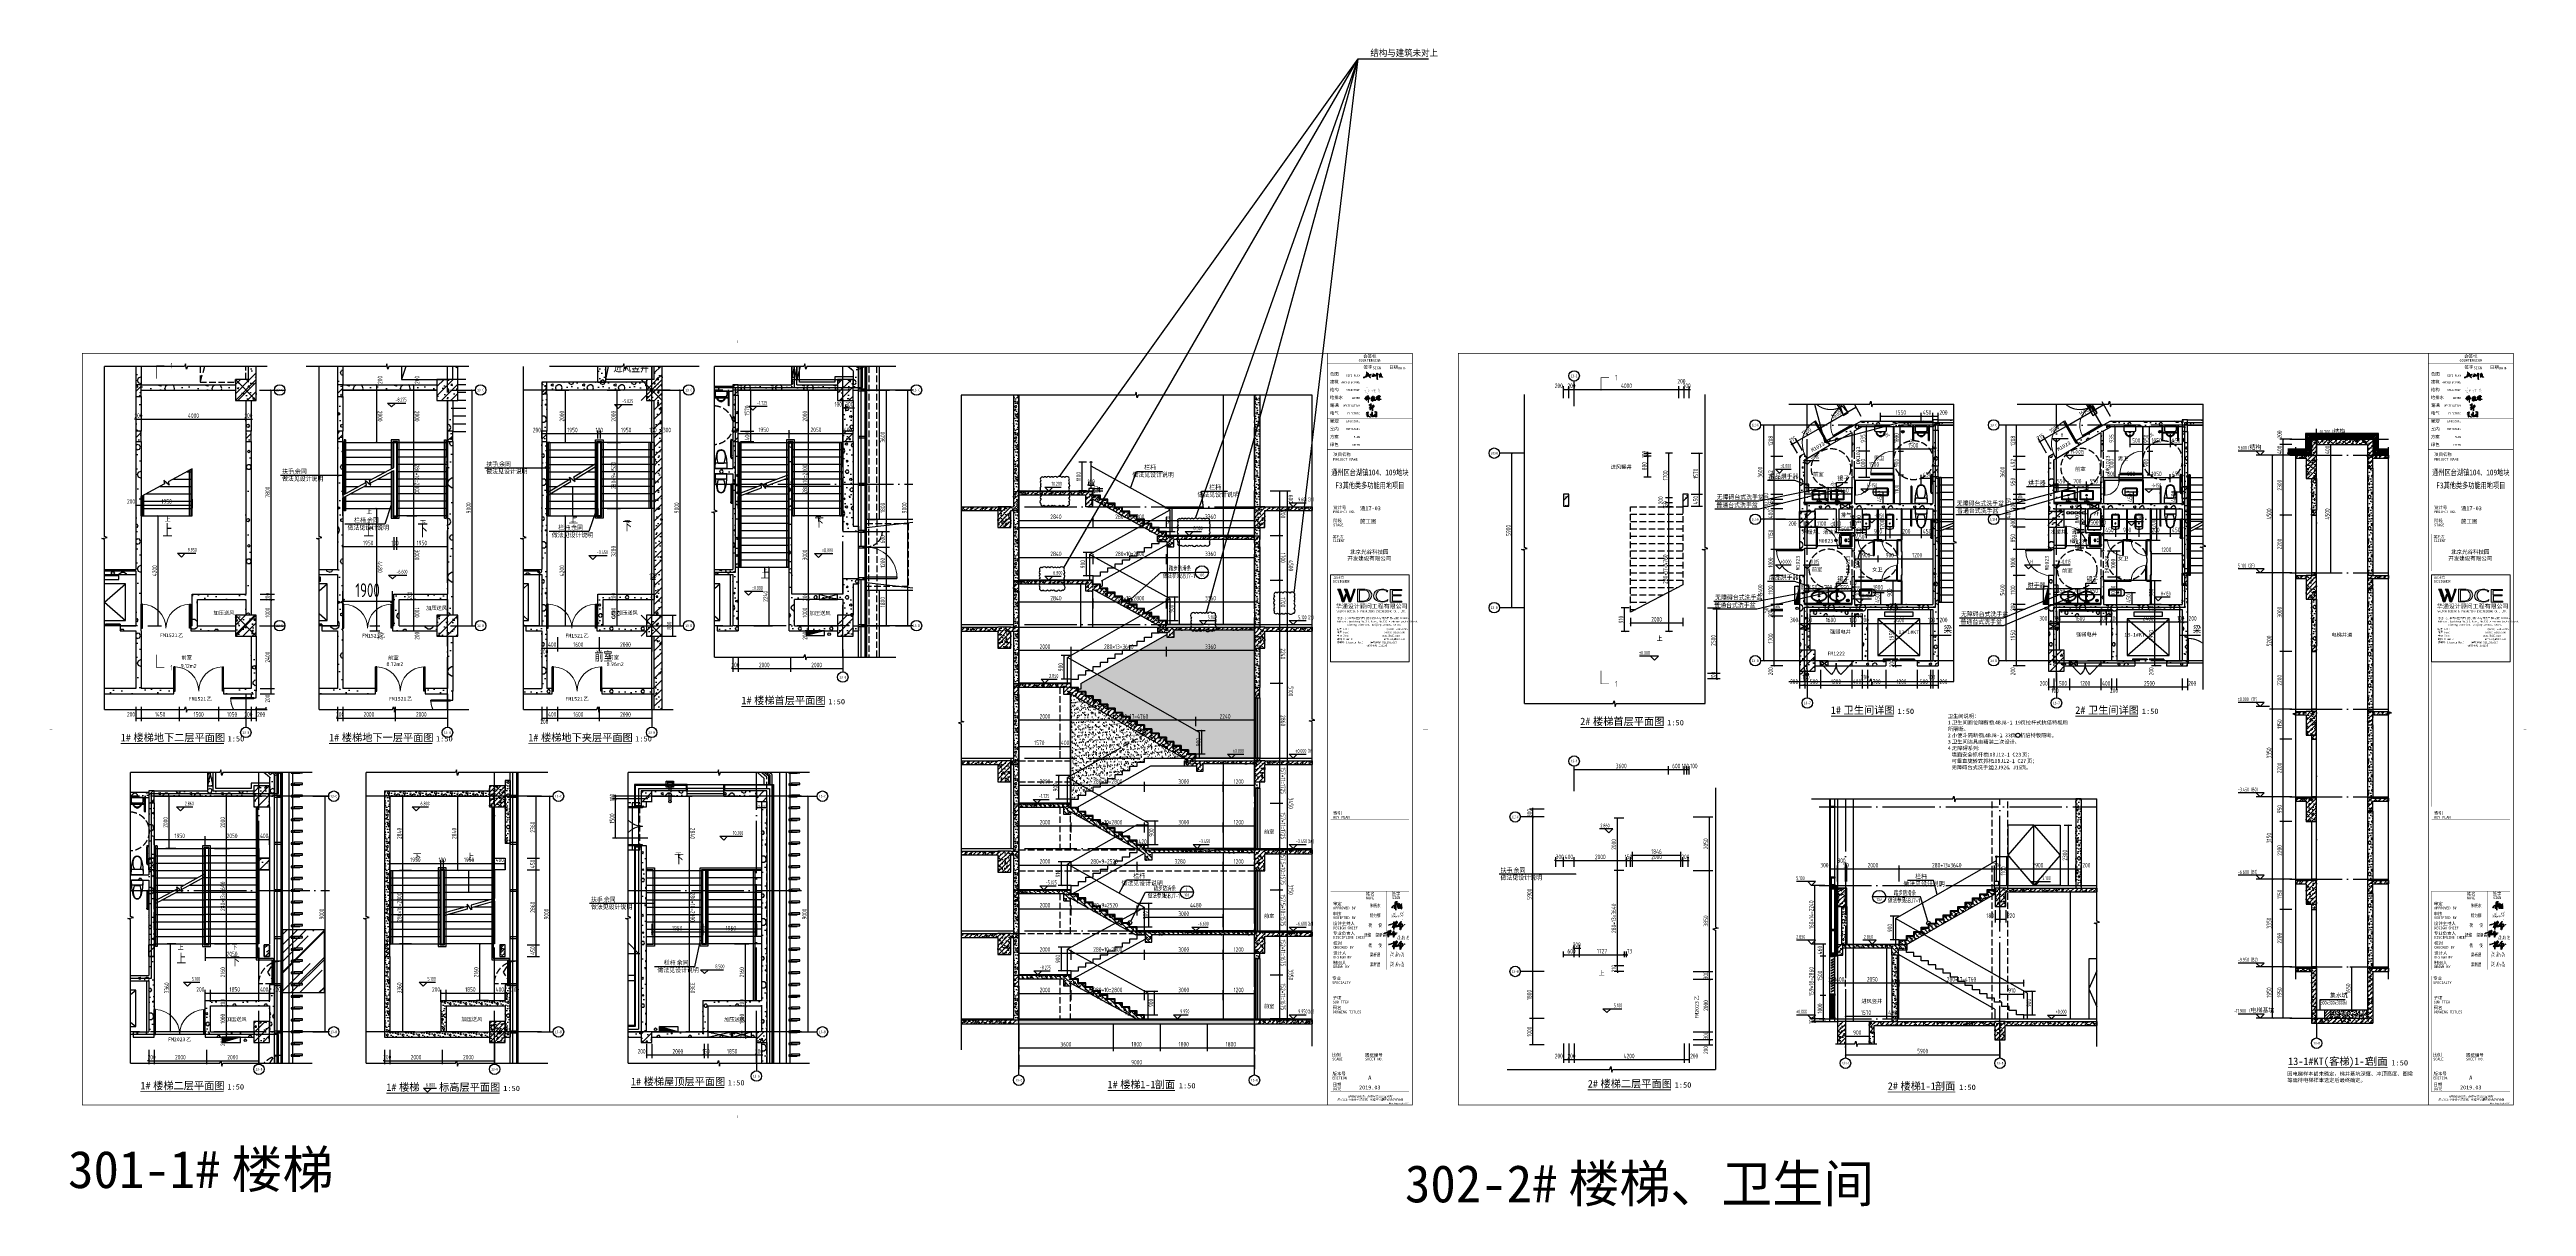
# Model space of a CAD drawing. Extents: x 116425 to 211028, y 11881 to 56060.
import ezdxf
from ezdxf.enums import TextEntityAlignment as Align
from ezdxf.xclip import XClip

# ---------------------------------------------------------------- set-up
doc = ezdxf.new("R2010")
doc.units = 0
doc.header["$LTSCALE"] = 1000
doc.header["$MEASUREMENT"] = 0
doc.header["$XCLIPFRAME"] = 0
for name, pattern in [('104-13 B2核心筒$0$DASH', [0.35, 0.25, -0.1]), ('104-13#14# B1核心筒$0$104-13#14# B1核心筒$0$DASH', [0.35, 0.25, -0.1]), ('104-13#14# B1核心筒$0$CENTER', [2, 1.25, -0.25, 0.25, -0.25]), ('104-13#14# B1核心筒$0$DASH', [0.35, 0.25, -0.1]), ('104-13#14# B1核心筒$0$DOTE', [2.42, 2, -0.2, 0.02, -0.2]), ('13#楼幕墙$0$DASH', [0.35, 0.25, -0.1]), ('B1幕墙$0$DASH', [0.35, 0.25, -0.1]), ('DASH', [0.35, 0.25, -0.1]), ('DOTE', [2.42, 2, -0.2, 0.02, -0.2]), ('X-104 13#平面$0$109 3#平面$0$DASH', [0.35, 0.25, -0.1]), ('X-104 13#平面$0$ACAD_ISO04W100', [30, 24, -3, 0, -3]), ('X-104 13#平面$0$DASH', [0.35, 0.25, -0.1]), ('X-104 13#平面$0$DOTE', [2.42, 2, -0.2, 0.02, -0.2])]:
    doc.linetypes.add(name, pattern=pattern)
for name, color, linetype in [('00-图签签名_10', 10, 'Continuous'), ('01-标注_尺寸', 124, 'Continuous'), ('01-标注_标高', 200, 'Continuous'), ('01-标注_符号', 200, 'Continuous'), ('01-标注_轴线坐标', 132, 'Continuous'), ('02-TEXT_房间', 7, 'Continuous'), ('02-TEXT_标注', 130, 'Continuous'), ('02-TEXT_轴号', 7, 'Continuous'), ('02-TEXT_门窗', 151, 'Continuous'), ('05-填充_天正', 14, 'Continuous'), ('104-13 B0核心筒$0$01-标注_标高', 200, 'Continuous'), ('104-13 B0核心筒$0$02-TEXT_房间', 7, 'Continuous'), ('104-13 B0核心筒$0$02-TEXT_标注', 130, 'Continuous'), ('104-13 B0核心筒$0$02-TEXT_门窗', 151, 'Continuous'), ('104-13 B0核心筒$0$05-填充_天正', 26, 'Continuous'), ('104-13 B0核心筒$0$A-C_门', 150, 'Continuous'), ('104-13 B0核心筒$0$A-E_栏杆', 232, 'Continuous'), ('104-13 B0核心筒$0$A-E_电梯', 171, 'Continuous'), ('104-13 B0核心筒$0$A-TECH_结构', 21, 'Continuous'), ('104-13 B0核心筒$0$A_STR-砌块墙', 121, 'Continuous'), ('104-13 B0核心筒$0$A_STR-砼柱', 51, 'Continuous'), ('104-13 B0核心筒$0$DOOR_FIRE', 220, 'Continuous'), ('104-13 B0核心筒$0$PUB_TEXT', 7, 'Continuous'), ('104-13 B0核心筒$1$A_STR-砼墙', 51, 'Continuous'), ('104-13 B2核心筒$0$02-TEXT_门窗', 151, 'Continuous'), ('104-13 B2核心筒$0$05-填充_天正', 26, 'Continuous'), ('104-13 B2核心筒$0$A-C_门', 150, 'Continuous'), ('104-13 B2核心筒$0$A-E_栏杆', 232, 'Continuous'), ('104-13 B2核心筒$0$A-E_电梯', 171, 'Continuous'), ('104-13 B2核心筒$0$A-TECH_结构', 21, 'Continuous'), ('104-13 B2核心筒$0$A_STR-砌块墙', 121, 'Continuous'), ('104-13 B2核心筒$0$A_STR-砼墙', 51, 'Continuous'), ('104-13 B2核心筒$0$A_STR-砼柱', 51, 'Continuous'), ('104-13 B2核心筒$0$DOOR_FIRE', 220, 'Continuous'), ('104-13 B2核心筒$0$PUB_TEXT', 7, 'Continuous'), ('104-13#14# B1核心筒$0$01-标注_尺寸', 124, 'Continuous'), ('104-13#14# B1核心筒$0$01-标注_标高', 200, 'Continuous'), ('104-13#14# B1核心筒$0$01-标注_符号', 200, 'Continuous'), ('104-13#14# B1核心筒$0$02-TEXT_标注', 130, 'Continuous'), ('104-13#14# B1核心筒$0$02-TEXT_门窗', 151, 'Continuous'), ('104-13#14# B1核心筒$0$05-填充_天正', 26, 'Continuous'), ('104-13#14# B1核心筒$0$104 6#7#立面$0$04-电动窗', 1, 'Continuous'), ('104-13#14# B1核心筒$0$104-13#14# B1核心筒$0$A-E_栏杆', 232, 'Continuous'), ('104-13#14# B1核心筒$0$104-13#14# B1核心筒$0$A-E_楼梯', 171, 'Continuous'), ('104-13#14# B1核心筒$0$104-13#14# B1核心筒$0$A-E_电梯', 171, 'Continuous'), ('104-13#14# B1核心筒$0$104-13#14# B1核心筒$0$DIM_SYMB', 3, 'Continuous'), ('104-13#14# B1核心筒$0$104-13#14# B1核心筒$0$PUB_TEXT', 7, 'Continuous'), ('104-13#14# B1核心筒$0$A-C_玻璃幕墙', 140, 'Continuous'), ('104-13#14# B1核心筒$0$A-C_窗', 140, 'Continuous'), ('104-13#14# B1核心筒$0$A-C_门', 150, 'Continuous'), ('104-13#14# B1核心筒$0$A-E_栏杆', 232, 'Continuous'), ('104-13#14# B1核心筒$0$A-E_楼梯', 171, 'Continuous'), ('104-13#14# B1核心筒$0$A-E_电梯', 171, 'Continuous'), ('104-13#14# B1核心筒$0$A-I_卫-洁具', 241, 'Continuous'), ('104-13#14# B1核心筒$0$A-I_卫-隔断', 214, 'Continuous'), ('104-13#14# B1核心筒$0$A-I_车位', 185, 'Continuous'), ('104-13#14# B1核心筒$0$A-I_车位-流线', 127, '104-13#14# B1核心筒$0$CENTER'), ('104-13#14# B1核心筒$0$A-SUR_面层', 191, 'Continuous'), ('104-13#14# B1核心筒$0$A-TECH_结构', 21, 'Continuous'), ('104-13#14# B1核心筒$0$A_AXIS-轴线', 36, '104-13#14# B1核心筒$0$DOTE'), ('104-13#14# B1核心筒$0$A_STR-砌块墙', 121, 'Continuous'), ('104-13#14# B1核心筒$0$A_STR-砼墙', 51, 'Continuous'), ('104-13#14# B1核心筒$0$A_STR-砼柱', 51, 'Continuous'), ('104-13#14# B1核心筒$0$A_STR-钢结构', 20, 'Continuous'), ('104-13#14# B1核心筒$0$DOOR_FIRE', 220, 'Continuous'), ('104-13#14# B1核心筒$0$PUB_TEXT', 7, 'Continuous'), ('104-13#14# B1核心筒$0$看线', 241, 'Continuous'), ('104-13#14# B1核心筒$0$集水坑&', 6, 'Continuous'), ('13#楼幕墙$0$A-C_幕墙龙骨', 133, 'Continuous'), ('13#楼幕墙$0$A-C_玻璃幕墙', 140, 'Continuous'), ('13#楼幕墙$0$A-C_窗', 140, 'Continuous'), ('13#楼幕墙$0$A-C_门', 150, 'Continuous'), ('13#楼幕墙$0$A-TECH_结构', 21, 'Continuous'), ('13#楼幕墙$0$A-金属背板', 30, 'Continuous'), ('13#楼幕墙$0$D-铝板', 181, 'Continuous'), ('13#楼幕墙$0$DOOR_FIRE', 220, 'Continuous'), ('A-C_幕墙龙骨', 133, 'Continuous'), ('A-C_玻璃幕墙', 140, 'Continuous'), ('A-C_窗', 140, 'Continuous'), ('A-E_栏杆', 232, 'Continuous'), ('A-E_电梯', 171, 'Continuous'), ('A-O_屋面', 201, 'Continuous'), ('A-O_防水层', 222, 'Continuous'), ('A-SUR_保温', 222, 'Continuous'), ('A-SUR_看线', 231, 'Continuous'), ('A-金属背板', 30, 'Continuous'), ('A_AXIS-轴线', 36, 'DOTE'), ('A_STR-砌块墙', 121, 'Continuous'), ('A_STR-砼墙', 51, 'Continuous'), ('A_STR-砼柱', 51, 'Continuous'), ('AXIS_TEXT', 7, 'Continuous'), ('B1幕墙$0$104-13#14# B1核心筒$0$02-TEXT_门窗', 151, 'Continuous'), ('B1幕墙$0$104-13#14# B1核心筒$0$A-C_玻璃幕墙', 140, 'Continuous'), ('B1幕墙$0$104-13#14# B1核心筒$0$A-C_门', 150, 'Continuous'), ('B1幕墙$0$A-C_玻璃幕墙', 140, 'Continuous'), ('B1幕墙$0$A-C_门', 150, 'Continuous'), ('B1幕墙$0$A-金属背板', 30, 'Continuous'), ('DIM_SYMB', 3, 'Continuous'), ('DOOR_FIRE_TEXT', 7, 'Continuous'), ('E-立面轮廓', 241, 'Continuous'), ('s-colu', 40, 'Continuous'), ('S_E_A-E_楼梯', 4, 'Continuous'), ('S_SURFACE', 6, 'Continuous'), ('X-104 13#平面$0$00-基础条件', 4, 'Continuous'), ('X-104 13#平面$0$01-标注_尺寸', 124, 'Continuous'), ('X-104 13#平面$0$01-标注_轴线坐标', 132, 'Continuous'), ('X-104 13#平面$0$02-TEXT_轴号', 7, 'Continuous'), ('X-104 13#平面$0$A-C_玻璃幕墙', 140, 'Continuous'), ('X-104 13#平面$0$A-C_窗', 140, 'Continuous'), ('X-104 13#平面$0$A-C_门', 150, 'Continuous'), ('X-104 13#平面$0$A-E_楼梯', 171, 'Continuous'), ('X-104 13#平面$0$A-E_电梯', 171, 'Continuous'), ('X-104 13#平面$0$A-I_卫-洁具', 241, 'Continuous'), ('X-104 13#平面$0$A-I_卫-隔断', 214, 'Continuous'), ('X-104 13#平面$0$A-O_分水线', 127, 'Continuous'), ('X-104 13#平面$0$A-O_屋面', 201, 'Continuous'), ('X-104 13#平面$0$A-O_散水', 134, 'Continuous'), ('X-104 13#平面$0$A-SUR_保温', 222, 'Continuous'), ('X-104 13#平面$0$A-TECH_暖通', 6, 'Continuous'), ('X-104 13#平面$0$A-TECH_水', 3, 'Continuous'), ('X-104 13#平面$0$A-TECH_电气', 240, 'Continuous'), ('X-104 13#平面$0$A-TECH_结构', 21, 'Continuous'), ('X-104 13#平面$0$A_AXIS-轴线', 36, 'X-104 13#平面$0$DOTE'), ('X-104 13#平面$0$DOOR_FIRE', 220, 'Continuous'), ('X-104 13#平面$0$DUCT-加压送风管端线', 2, 'Continuous'), ('X-104 13#平面$0$EH_玻璃', 156, 'Continuous'), ('X-104 13#平面$0$EH_石材', 116, 'Continuous'), ('X-104 13#平面$0$M-场地 车库入口', 41, 'Continuous'), ('X-104 13#平面$0$M-用地 红线', 20, 'X-104 13#平面$0$ACAD_ISO04W100'), ('X-104 13#平面$0$M-绿化 首层轮廓', 197, 'Continuous'), ('X-104 13#平面$0$M-道路 边线', 151, 'Continuous'), ('X-104 13#平面$0$PUB_TEXT', 7, 'Continuous'), ('X-104 13#平面$0$s-colu', 40, 'Continuous'), ('X-104 13#平面$0$VPIPE-中水', 122, 'X-104 13#平面$0$TG_Z'), ('X-104 13#平面$0$VPIPE-喷淋', 6, 'X-104 13#平面$0$TG_ZP'), ('X-104 13#平面$0$VPIPE-废水', 31, 'X-104 13#平面$0$TG_F'), ('X-104 13#平面$0$VPIPE-污水', 2, 'X-104 13#平面$0$TG_W'), ('X-104 13#平面$0$VPIPE-给水', 3, 'X-104 13#平面$0$TG_J'), ('X-104 13#平面$0$VPIPE-通气', 3, 'Continuous'), ('X-104 13#平面$0$X-104 13#平面$0$A-TECH_结构', 21, 'Continuous'), ('X-104 13#平面$0$图例', 7, 'Continuous'), ('X-104 13#平面$0$建-标注-文本', 254, 'Continuous'), ('X-104 13#平面$1$05-填充_天正', 26, 'Continuous'), ('X-104 13#平面$1$A-E_栏杆', 232, 'Continuous'), ('X-104 13#平面$1$A_STR-砌块墙', 121, 'Continuous'), ('X-104 13#平面$1$A_STR-砼柱', 51, 'Continuous'), ('建-标注-尺寸', 80, 'Continuous'), ('建-标注-文本', 254, 'Continuous'), ('建-标注-索引', 75, 'Continuous')]:
    doc.layers.add(name, color=color, linetype=linetype)
for name, color, linetype, plot in [('104-13 B0核心筒$0$04-不打印_辅助线', 165, 'Continuous', False), ('104-13 B2核心筒$0$04-不打印_辅助线', 165, 'Continuous', False), ('104-13#14# B1核心筒$0$04-不打印_辅助线', 165, 'Continuous', False), ('104-13#14# B1核心筒$0$104-13#14# B1核心筒$0$04-不打印_辅助线', 165, 'Continuous', False), ('104-13#14# B1核心筒$0$104-13#14# B1核心筒G$0$04-不打印_辅助线', 165, 'Continuous', False), ('13#楼幕墙$0$04-不打印_辅助线', 165, 'Continuous', False), ('B1幕墙$0$04-不打印_辅助线', 165, 'Continuous', False), ('DIM_MODI', 6, 'Continuous', False), ('X-104 13#平面$0$04-不打印_面积', 5, 'Continuous', False)]:
    doc.layers.add(name, color=color, linetype=linetype, plot=plot)
doc.layers.add('104-13#14# B1核心筒$0$000套内', color=226, linetype='Continuous', lineweight=30)
doc.layers.add('X-104 13#平面$0$000套内', color=226, linetype='Continuous', lineweight=30, plot=False)
doc.styles.add('104-13 B0核心筒$0$_TCH_DIM', font='ros.shx', dxfattribs={"bigfont": 'jd.shx'})
doc.styles.add('104-13 B0核心筒$0$_TCH_SPACE', font='ros.shx', dxfattribs={"width": 0.75, "height": 5, "bigfont": 'jd.shx'})
doc.styles.add('104-13 B0核心筒$0$_TCH_WINDOW', font='ros.shx', dxfattribs={"width": 0.65, "height": 3.5, "bigfont": 'jd.shx'})
doc.styles.add('104-13 B2核心筒$0$_TCH_DIM', font='SIMPLEX', dxfattribs={"bigfont": 'GBCBIG'})
doc.styles.add('104-13 B2核心筒$0$_TCH_WINDOW', font='ros.shx', dxfattribs={"width": 0.65, "height": 3.5, "bigfont": 'jd.shx'})
doc.styles.add('104-13#14# B1核心筒$0$104-13#14# B1核心筒$0$_TCH_DIM', font='ROS1', dxfattribs={"width": 0.8, "bigfont": 'JD'})
doc.styles.add('104-13#14# B1核心筒$0$_TCH_DIM', font='ROS1', dxfattribs={"width": 0.8, "bigfont": 'JD'})
doc.styles.add('104-13#14# B1核心筒$0$_TCH_DIM_T3', font='ROS1', dxfattribs={"width": 0.8, "bigfont": 'JD'})
doc.styles.add('104-13#14# B1核心筒$0$_TCH_SPACE', font='ros.shx', dxfattribs={"width": 0.75, "height": 5, "bigfont": 'jd.shx'})
doc.styles.add('104-13#14# B1核心筒$0$_TCH_WINDOW', font='ros.shx', dxfattribs={"width": 0.65, "height": 3.5, "bigfont": 'jd.shx'})
doc.styles.add('_TCH_AXIS', font='STXIHEI_0.TTF', dxfattribs={"width": 0.75})
doc.styles.add('_TCH_DIM', font='ros1.shx', dxfattribs={"bigfont": 'jd.shx'})
doc.styles.add('_TCH_DIM_T3', font='ROS1', dxfattribs={"width": 0.8, "bigfont": 'JD'})
doc.styles.add('_TCH_LABEL', font='ros1.shx', dxfattribs={"bigfont": 'jd.shx'})
doc.styles.add('_TCH_WINDOW', font='STXIHEI_0.TTF')
doc.styles.add('B1幕墙$0$104-13#14# B1核心筒$0$_TCH_WINDOW', font='STXIHEI_0.TTF', dxfattribs={"width": 0.65, "height": 3.5})
doc.styles.add('COMPLEX', font='COMPLEX')
doc.styles.get("Standard").update_dxf_attribs({"font": 'STXIHEI_0.TTF'})
doc.styles.add('X-104 13#平面$0$_TCH_AXIS', font='STXIHEI_0.TTF', dxfattribs={"width": 0.75})
doc.styles.add('X-104 13#平面$0$_TCH_DIM', font='ros1.shx', dxfattribs={"width": 0.8, "bigfont": 'jd.shx'})
doc.styles.add('X-104 13#平面$0$_TCH_DIM_T3', font='ros1.shx', dxfattribs={"width": 0.8, "bigfont": 'jd.shx'})
doc.styles.add('X-104 13#平面$0$_TCH_SPACE', font='STXIHEI_0.TTF', dxfattribs={"width": 0.75, "height": 5})
doc.styles.add('X-104 13#平面$0$Standard', font='ros1.shx', dxfattribs={"width": 0.75, "bigfont": 'jd.shx'})
doc.styles.add('X-104 13#平面$0$TG_LINETYPE', font='STXIHEI_0.TTF', dxfattribs={"width": 0.75, "height": 3})
doc.styles.add('华文细黑', font='STXIHEI_0.TTF', dxfattribs={"width": 0.75, "height": 10})
doc.styles.add('图签信息$0$hwxh', font='STXIHEI_0.TTF')
doc.styles.add('图签信息$0$华文细黑', font='STXIHEI_0.TTF', dxfattribs={"height": 10})
doc.styles.add('样式 1', font='ros1.shx', dxfattribs={"width": 0.75, "bigfont": 'jd.shx'})
doc.linetypes.add('X-104 13#平面$0$TG_F', pattern='A,2,-0.3,["F",X-104 13#平面$0$TG_LINETYPE,S=0.1,R=0,X=-0.23,Y=-0.15],0', length=2.3)
doc.linetypes.add('X-104 13#平面$0$TG_J', pattern='A,2,-0.3,["J",X-104 13#平面$0$TG_LINETYPE,S=0.1,R=0,X=-0.23,Y=-0.15],0', length=2.3)
doc.linetypes.add('X-104 13#平面$0$TG_W', pattern='A,2,-0.3,["W",X-104 13#平面$0$TG_LINETYPE,S=0.1,R=0,X=-0.28,Y=-0.15],0', length=2.3)
doc.linetypes.add('X-104 13#平面$0$TG_Z', pattern='A,2,-0.3,["Z",X-104 13#平面$0$TG_LINETYPE,S=0.1,R=0,X=-0.23,Y=-0.15],0', length=2.3)
doc.linetypes.add('X-104 13#平面$0$TG_ZP', pattern='A,5,-0.6,["ZP",X-104 13#平面$0$TG_LINETYPE,S=0.1,R=0,X=-0.52,Y=-0.15],0', length=5.6)
doc.dimstyles.new('104-13#14# B1核心筒$0$_TCH_ARCH&&150', dxfattribs={"dimtxt": 525, "dimasz": 150, "dimexe": 375, "dimexo": 450, "dimgap": 150, "dimtad": 1, "dimdec": 0, "dimzin": 0, "dimdsep": 46, "dimtxsty": '104-13#14# B1核心筒$0$_TCH_DIM_T3', "dimblk": '104-13#14# B1核心筒$0$_ArchTick', "dimcen": 0.09, "dimazin": 2, "dimtfac": 1, "dimtdec": 0, "dimtix": 1, "dimtmove": 2, "dimatfit": 3, "dimfxl": 0, "dimtolj": 1, "dimtzin": 0, "dimarcsym": 0})
doc.dimstyles.new('_TCH_ARCH&&50', dxfattribs={"dimtxt": 175, "dimasz": 50, "dimexe": 125, "dimexo": 150, "dimgap": 50, "dimtad": 1, "dimdec": 0, "dimzin": 0, "dimdsep": 46, "dimtxsty": '_TCH_DIM_T3', "dimblk": 'ARCHTICK', "dimcen": 0.09, "dimclrt": 7, "dimazin": 2, "dimtfac": 1, "dimtdec": 0, "dimtix": 1, "dimtmove": 2, "dimatfit": 3, "dimfxl": 0, "dimtolj": 1, "dimtzin": 0, "dimarcsym": 0})
doc.dimstyles.new('X-104 13#平面$0$_TCH_ARCH&&100', dxfattribs={"dimtxt": 350, "dimasz": 100, "dimexe": 250, "dimexo": 300, "dimgap": 100, "dimtad": 1, "dimdec": 0, "dimzin": 0, "dimdsep": 46, "dimtxsty": 'X-104 13#平面$0$_TCH_DIM_T3', "dimblk": 'X-104 13#平面$0$_ArchTick', "dimcen": 0.09, "dimclrt": 7, "dimazin": 2, "dimtfac": 1, "dimtdec": 0, "dimtix": 1, "dimtmove": 2, "dimatfit": 3, "dimfxl": 0, "dimtolj": 1, "dimtzin": 0, "dimarcsym": 0})
doc.dimstyles.new('X-104 13#平面$0$_TCH_ARCH&&20', dxfattribs={"dimtxt": 70, "dimasz": 20, "dimexe": 50, "dimexo": 60, "dimgap": 20, "dimtad": 1, "dimdec": 0, "dimzin": 0, "dimdsep": 46, "dimtxsty": 'X-104 13#平面$0$_TCH_DIM_T3', "dimblk": 'X-104 13#平面$0$_ArchTick', "dimcen": 0.09, "dimclrt": 7, "dimazin": 2, "dimtfac": 1, "dimtdec": 0, "dimtix": 1, "dimtmove": 2, "dimatfit": 3, "dimfxl": 0, "dimtolj": 1, "dimtzin": 0, "dimarcsym": 0})
doc.dimstyles.new('X-104 13#平面$0$_TCH_ARROW&&100', dxfattribs={"dimtxt": 350, "dimasz": 200, "dimexe": 250, "dimexo": 300, "dimgap": 100, "dimtad": 1, "dimdec": 0, "dimzin": 0, "dimdsep": 46, "dimtxsty": 'X-104 13#平面$0$_TCH_DIM_T3', "dimcen": 0.09, "dimclrt": 7, "dimazin": 2, "dimtfac": 1, "dimtdec": 0, "dimtix": 1, "dimtmove": 2, "dimatfit": 3, "dimfxl": 0, "dimtolj": 1, "dimtzin": 0, "dimarcsym": 0})
pattern_1 = [(0, (354, -366), (600, 1200), [0, -1200]), (0, (-348, -528), (600, 1200), [0, -1200]), (0, (42, -540), (600, 1200), [0, -1200]), (0, (468, -186), (600, 1200), [0, -1200]), (0, (-30, -600), (600, 1200), [0, -1200]), (0, (588, 570), (600, 1200), [0, -1200]), (0, (222, 474), (600, 1200), [0, -1200]), (0, (414, 324), (600, 1200), [0, -1200]), (0, (-564, 300), (600, 1200), [0, -1200]), (0, (24, 246), (600, 1200), [0, -1200]), (0, (-204, -60), (600, 1200), [0, -1200]), (0, (-192, -510), (600, 1200), [0, -1200]), (0, (258, -558), (600, 1200), [0, -1200]), (0, (588, -30), (600, 1200), [0, -1200]), (0, (-534, -216), (600, 1200), [0, -1200]), (0, (-432, -12), (600, 1200), [0, -1200]), (0, (36, -96), (600, 1200), [0, -1200]), (0, (-132, -270), (600, 1200), [0, -1200]), (0, (-228, 126), (600, 1200), [0, -1200]), (0, (-78, 576), (600, 1200), [0, -1200]), (0, (-486, -468), (600, 1200), [0, -1200]), (0, (174, 330), (600, 1200), [0, -1200]), (0, (-384, 348), (600, 1200), [0, -1200]), (0, (-480, 504), (600, 1200), [0, -1200]), (130.601294, (514.286, 194.286), (-2999.999967, 3600.000016), [52.683, -22074.222]), (18.43495, (428.57, 217.14), (2999.99999, 1199.99999), [54.2105, -7535.256]), (90, (428.6, 165.7), (600, 1200), [51.4286, -2348.5713]), (161.56505, (480, 148.57), (-3000.00002, 1199.99991), [54.2105, -7535.256]), (53.1301, (480, 148.57), (600, 1200), [57.143, -5942.857]), (135, (525.7, -462.86), (-600.0001, 1199.9999), [48.4873, -3345.625]), (45, (457.14, -462.86), (600, 1200), [48.4873, -3345.625]), (135, (491.43, -497.14), (-600.0001, 1199.9999), [48.4873, -3345.625]), (45, (491.43, -497.14), (600, 1200), [48.4873, -3345.625]), (116.56505, (-51.4, 342.9), (-0.0001, 2400), [63.8877, -1277.753]), (180, (-80, 400), (-600, 1200), [68.5714, -1131.4285]), (63.43495, (-177.1, 342.9), (5e-06, 2400), [63.8877, -1277.753]), (116.56505, (-148.6, 285.7), (-0.0001, 2400), [63.8877, -1277.753]), (0, (-148.6, 285.7), (600, 1200), [68.5714, -1131.4285]), (63.43495, (-80, 285.7), (5e-06, 2400), [63.8877, -1277.753]), (107.102728, (400, -62.857), (-1799.999931, 6000.00001), [77.7227, -32565.805]), (143.972626, (377.14, 11.43), (-11399.999855, 8399.99999), [77.7227, -16244.04]), (180, (314.3, 57.1), (-600, 1200), [74.2857, -1125.714]), (36.027373, (177.14, 11.43), (11399.999916, 8399.99991), [77.7227, -16244.04]), (71.56505, (154.29, -57.14), (1800.00001, 5999.99999), [72.2806, -7517.1856]), (107.102728, (177.143, -131.43), (-1799.999931, 6000.00001), [77.7227, -32565.805]), (143.972626, (240, -177.14), (-11399.999855, 8399.99999), [77.7227, -16244.04]), (0, (240, -177.1), (600, 1200), [74.2857, -1125.714]), (36.027373, (314.29, -177.14), (11399.999916, 8399.99991), [77.7227, -16244.04]), (71.56505, (377.14, -131.43), (1800.00001, 5999.99999), [72.2806, -7517.1856]), (150.25512, (411.43, 497.14), (-1800, 1199.999985), [46.07, -9628.639]), (90, (371.4, 474.3), (600, 1200), [45.7143, -2354.2855]), (29.74488, (371.43, 474.29), (1800, 1199.999994), [46.07, -9628.639]), (116.56505, (131.4, -354.3), (-0.0001, 2400), [63.8877, -1277.753]), (168.690067, (102.86, -297.14), (-5400.000004, 1199.99997), [58.2745, -12179.371]), (41.185925, (0, -325.714), (14999.999909, 13199.999885), [60.7437, -25451.604]), (90, (0, -382.86), (600, 1200), [57.143, -2342.857]), (138.814074, (45.714, -422.857), (-14999.999733, 13200.000084), [60.7437, -25451.604]), (16.699244, (45.714, -422.857), (19799.999851, 5999.999937), [59.659, -24997.075]), (60.945396, (102.86, -405.714), (599.999998, 1199.99999), [58.832, -24650.679]), (109.983106, (-371.43, 148.57), (-3000.000011, 8399.999978), [66.884, -28024.395]), (155.556045, (-394.286, 211.43), (-7800.00003, 3599.999925), [69.046, -28930.263]), (24.443955, (-520, 211.43), (7800.000004, 3599.999983), [69.046, -28930.263]), (70.016893, (-542.857, 148.57), (3000.000009, 8399.999979), [66.884, -28024.395]), (109.983106, (-520, 85.714), (-3000.000011, 8399.999978), [66.884, -28024.395]), (160.016893, (-457.14, 62.86), (-3000, 1199.999945), [66.884, -13978.755]), (19.983107, (-457.14, 62.86), (2999.999984, 1200), [66.884, -13978.755]), (70.016893, (-394.286, 85.714), (3000.000009, 8399.999979), [66.884, -28024.395]), (122.005383, (74.29, 40), (-600.00008, 1199.99994), [53.9085, -11266.868]), (18.43495, (-5.71, 68.57), (2999.99999, 1199.99999), [54.2105, -7535.256]), (90, (-5.7, 17.14), (600, 1200), [51.4286, -2348.5713]), (161.56505, (45.71, 0), (-3000.00002, 1199.99991), [54.2105, -7535.256]), (54.462322, (45.714, 0), (4199.999994, 5999.999991), [49.156, -20596.423]), (116.56505, (-274.3, -251.4), (-0.0001, 2400), [63.8877, -1277.753]), (180, (-302.9, -194.3), (-600, 1200), [62.857, -1137.143]), (59.036243, (-400, -251.43), (600, 1199.999994), [66.6395, -13927.644]), (120.963756, (-365.71, -308.57), (-600.00008, 1199.999945), [66.6395, -13927.644]), (0, (-365.7, -308.6), (600, 1200), [62.857, -1137.143]), (63.43495, (-302.9, -308.6), (5e-06, 2400), [63.8877, -1277.753])]
pattern_2 = [(45, (0, 0), (-176.7767, 176.7767), []), (50, (0, 0), (717.2602, -62.7521), [75, -825]), (355, (0, 0), (-138.7513, 752.1921), [60, -660]), (100.4514, (59.8, -5.2), (578.5094, 689.4395), [63.7402, -701.142]), (46.1842, (0, 200), (1067.241, -165.519), [112.5, -1237.5]), (96.6356, (88.9, 186.2), (934.6627, 974.118), [95.6103, -1051.713]), (351.1842, (0, 200), (934.662, 974.1186), [90, -990]), (21, (100, 150), (596.907, -402.6189), [75, -825]), (326, (100, 150), (243.3153, 725.15), [60, -660]), (71.4514, (149.74, 116.45), (840.2226, 322.5305), [63.7402, -701.142]), (37.5, (0, 0), (12.15986, 332.89385), [0, -652, 0, -670, 0, -662.5]), (7.5, (0, 0), (263.06954, 394.4117), [0, -382, 0, -637, 0, -252.5]), (327.5, (-223, 0), (533.82244, -22.55487), [0, -250, 0, -780, 0, -1035]), (317.5, (-323, 0), (583.1862, 100.105), [0, -325, 0, -518, 0, -735])]
pattern_3 = [(45, (0, 0), (-265.16504, 265.16504), []), (50, (0, 0), (1075.8903, -94.1282), [112.5, -1237.5]), (355, (0, 0), (-208.127, 1128.288), [90, -990]), (100.4514, (89.7, -7.8), (867.764, 1034.1593), [95.6103, -1051.713]), (46.1842, (0, 300), (1600.8616, -248.2785), [168.75, -1856.25]), (96.6356, (133.4, 279.3), (1401.994, 1461.177), [143.415, -1577.57]), (351.1842, (0, 300), (1401.993, 1461.178), [135, -1485]), (21, (150, 225), (895.3606, -603.9283), [112.5, -1237.5]), (326, (150, 225), (364.973, 1087.725), [90, -990]), (71.4514, (224.6, 174.7), (1260.334, 483.7957), [95.6103, -1051.713]), (37.5, (0, 0), (18.2398, 499.3408), [0, -978, 0, -1005, 0, -993.75]), (7.5, (0, 0), (394.6043, 591.6176), [0, -573, 0, -955.5, 0, -378.75]), (327.5, (-334.5, 0), (800.73365, -33.8323), [0, -375, 0, -1170, 0, -1552.5]), (317.5, (-484.5, 0), (874.7793, 150.1575), [0, -487.5, 0, -777, 0, -1102.5])]
pattern_4 = [(0, (531, -549), (900, 1800), [0, -1800]), (0, (-522, -792), (900, 1800), [0, -1800]), (0, (63, -810), (900, 1800), [0, -1800]), (0, (702, -279), (900, 1800), [0, -1800]), (0, (-45, -900), (900, 1800), [0, -1800]), (0, (882, 855), (900, 1800), [0, -1800]), (0, (333, 711), (900, 1800), [0, -1800]), (0, (621, 486), (900, 1800), [0, -1800]), (0, (-846, 450), (900, 1800), [0, -1800]), (0, (36, 369), (900, 1800), [0, -1800]), (0, (-306, -90), (900, 1800), [0, -1800]), (0, (-288, -765), (900, 1800), [0, -1800]), (0, (387, -837), (900, 1800), [0, -1800]), (0, (882, -45), (900, 1800), [0, -1800]), (0, (-801, -324), (900, 1800), [0, -1800]), (0, (-648, -18), (900, 1800), [0, -1800]), (0, (54, -144), (900, 1800), [0, -1800]), (0, (-198, -405), (900, 1800), [0, -1800]), (0, (-342, 189), (900, 1800), [0, -1800]), (0, (-117, 864), (900, 1800), [0, -1800]), (0, (-729, -702), (900, 1800), [0, -1800]), (0, (261, 495), (900, 1800), [0, -1800]), (0, (-576, 522), (900, 1800), [0, -1800]), (0, (-720, 756), (900, 1800), [0, -1800]), (130.601294, (771.43, 291.43), (-4499.99995, 5400.000024), [79.025, -33111.333]), (18.43495, (642.86, 325.71), (4500, 1800), [81.316, -11302.884]), (90, (642.9, 248.6), (900, 1800), [77.143, -3522.857]), (161.56505, (720, 222.86), (-4500.00002, 1799.99987), [81.316, -11302.884]), (53.1301, (720, 222.86), (900, 1800), [85.714, -8914.285]), (135, (788.6, -694.3), (-900.0001, 1799.9999), [72.731, -5018.438]), (45, (685.7, -694.3), (900, 1800), [72.731, -5018.438]), (135, (737.14, -745.7), (-900.0001, 1799.9999), [72.731, -5018.438]), (45, (737.14, -745.7), (900, 1800), [72.731, -5018.438]), (116.56505, (-77.1, 514.3), (-0.0002, 3600), [95.831, -1916.63]), (180, (-120, 600), (-900, 1800), [102.857, -1697.143]), (63.43495, (-265.7, 514.3), (8e-06, 3600), [95.831, -1916.63]), (116.56505, (-222.9, 428.6), (-0.0002, 3600), [95.831, -1916.63]), (0, (-222.9, 428.6), (900, 1800), [102.857, -1697.143]), (63.43495, (-120, 428.6), (8e-06, 3600), [95.831, -1916.63]), (107.102728, (600, -94.286), (-2699.999897, 9000.000015), [116.584, -48848.707]), (143.972626, (565.71, 17.14), (-17099.99978, 12599.999986), [116.584, -24366.06]), (180, (471.4, 85.7), (-900, 1800), [111.429, -1688.571]), (36.027373, (265.71, 17.14), (17099.99987, 12599.999864), [116.584, -24366.06]), (71.56505, (231.43, -85.7), (2700, 9000), [108.421, -11275.778]), (107.102728, (265.714, -197.14), (-2699.999897, 9000.000015), [116.584, -48848.707]), (143.972626, (360, -265.71), (-17099.99978, 12599.999986), [116.584, -24366.06]), (0, (360, -265.7), (900, 1800), [111.429, -1688.571]), (36.027373, (471.43, -265.71), (17099.99987, 12599.999864), [116.584, -24366.06]), (71.56505, (565.71, -197.14), (2700, 9000), [108.421, -11275.778]), (150.25512, (617.14, 745.71), (-2700, 1799.99998), [69.105, -14442.959]), (90, (557.1, 711.4), (900, 1800), [68.571, -3531.428]), (29.74488, (557.14, 711.43), (2700, 1800), [69.105, -14442.959]), (116.56505, (197.1, -531.4), (-0.0002, 3600), [95.831, -1916.63]), (168.69007, (154.29, -445.71), (-8100, 1799.99995), [87.412, -18269.056]), (41.185925, (0, -488.57), (22499.999864, 19799.999827), [91.116, -38177.406]), (90, (0, -574.3), (900, 1800), [85.714, -3514.285]), (138.814074, (68.57, -634.286), (-22499.9996, 19800.000126), [91.116, -38177.406]), (16.699244, (68.57, -634.286), (29699.999777, 8999.999906), [89.488, -37495.613]), (60.945396, (154.29, -608.57), (899.999998, 1799.999984), [88.248, -36976.018]), (109.983106, (-557.14, 222.86), (-4500.000017, 12599.999967), [100.326, -42036.592]), (155.556045, (-591.43, 317.14), (-11700.000045, 5399.999888), [103.569, -43395.394]), (24.443955, (-780, 317.14), (11700.000006, 5399.999974), [103.569, -43395.394]), (70.016893, (-814.286, 222.86), (4500.000014, 12599.99997), [100.326, -42036.592]), (109.983106, (-780, 128.57), (-4500.000017, 12599.999967), [100.326, -42036.592]), (160.01689, (-685.71, 94.29), (-4500, 1799.99992), [100.326, -20968.132]), (19.98311, (-685.71, 94.29), (4499.99998, 1800), [100.326, -20968.132]), (70.016893, (-591.43, 128.57), (4500.000014, 12599.99997), [100.326, -42036.592]), (122.00538, (111.43, 60), (-900.00012, 1799.99991), [80.863, -16900.302]), (18.43495, (-8.57, 102.86), (4500, 1800), [81.316, -11302.884]), (90, (-8.6, 25.7), (900, 1800), [77.143, -3522.857]), (161.56505, (68.57, 0), (-4500.00002, 1799.99987), [81.316, -11302.884]), (54.46232, (68.57, 0), (6299.99999, 8999.999987), [73.734, -30894.635]), (116.56505, (-411.4, -377.1), (-0.0002, 3600), [95.831, -1916.63]), (180, (-454.3, -291.4), (-900, 1800), [94.286, -1705.714]), (59.03624, (-600, -377.14), (900, 1799.99999), [99.959, -20891.466]), (120.963756, (-548.57, -462.86), (-900.00012, 1799.99992), [99.959, -20891.466]), (0, (-548.6, -462.9), (900, 1800), [94.286, -1705.714]), (63.43495, (-454.3, -462.9), (8e-06, 3600), [95.831, -1916.63])]
pattern_5 = [(45, (0, 0), (-88.38835, 88.38835), []), (50, (0, 0), (358.6301, -31.37607), [37.5, -412.5]), (355, (0, 0), (-69.37567, 376.09607), [30, -330]), (100.4514, (29.9, -2.6), (289.2547, 344.71977), [31.8701, -350.57106]), (46.1842, (0, 100), (533.6205, -82.7595), [56.25, -618.75]), (96.6356, (44.47, 93.1), (467.3314, 487.0589), [47.8051, -525.8565]), (351.1842, (0, 100), (467.331, 487.0593), [45, -495]), (21, (50, 75), (298.45353, -201.30945), [37.5, -412.5]), (326, (50, 75), (121.65767, 362.575), [30, -330]), (71.4514, (74.87, 58.22), (420.1113, 161.26525), [31.8701, -350.57106]), (37.5, (0, 0), (6.07993, 166.44693), [0, -326, 0, -335, 0, -331.25]), (7.5, (0, 0), (131.53477, 197.20586), [0, -191, 0, -318.5, 0, -126.25]), (327.5, (-111.5, 0), (266.91122, -11.277436), [0, -125, 0, -390, 0, -517.5]), (317.5, (-161.5, 0), (291.59308, 50.0525), [0, -162.5, 0, -259, 0, -367.5])]
pattern_6 = [(315, (-6804.91, 15441.17), (88.38835, 88.38835), []), (320, (-6804.9, 15441.17), (-31.37607, -358.6301), [37.5, -412.5]), (265, (-6804.9, 15441.17), (376.0961, 69.3757), [30, -330]), (10.4514, (-6807.52, 15411.28), (344.7198, -289.2547), [31.8701, -350.57106]), (316.1842, (-6704.9, 15441.17), (-82.7595, -533.6205), [56.25, -618.75]), (6.6356, (-6711.8, 15396.7), (487.059, -467.3314), [47.8051, -525.8565]), (261.1842, (-6704.9, 15441.17), (487.0593, -467.331), [45, -495]), (291, (-6729.9, 15391.17), (-201.30945, -298.45353), [37.5, -412.5]), (236, (-6729.9, 15391.17), (362.575, -121.6577), [30, -330]), (341.4514, (-6746.7, 15366.3), (161.26525, -420.1113), [31.8701, -350.57106]), (307.5, (-6804.91, 15441.17), (166.44693, -6.07993), [0, -326, 0, -335, 0, -331.25]), (277.5, (-6804.91, 15441.17), (197.20586, -131.53477), [0, -191, 0, -318.5, 0, -126.25]), (237.5, (-6804.91, 15552.67), (-11.27744, -266.91122), [0, -125, 0, -390, 0, -517.5]), (227.5, (-6804.9, 15602.67), (50.0525, -291.59308), [0, -162.5, 0, -259, 0, -367.5])]
pattern_7 = [(315, (150106.74, 62804.2), (88.38835, 88.38835), []), (320, (150106.74, 62804.2), (-31.376, -358.63), [37.5, -412.5]), (265, (150106.74, 62804.2), (376.096, 69.3757), [30, -330]), (10.4514, (150104.12, 62774.3), (344.7198, -289.2547), [31.87, -350.571]), (316.1842, (150206.74, 62804.2), (-82.7595, -533.6205), [56.25, -618.75]), (6.6356, (150199.84, 62759.73), (487.059, -467.331), [47.805, -525.8565]), (261.1842, (150206.74, 62804.2), (487.059, -467.331), [45, -495]), (291, (150181.74, 62754.2), (-201.3094, -298.4535), [37.5, -412.5]), (236, (150181.74, 62754.2), (362.575, -121.6577), [30, -330]), (341.4514, (150164.96, 62729.33), (161.2652, -420.1113), [31.87, -350.571]), (307.5, (150106.74, 62804.2), (166.44693, -6.07993), [0, -326, 0, -335, 0, -331.25]), (277.5, (150106.74, 62804.2), (197.20586, -131.5348), [0, -191, 0, -318.5, 0, -126.25]), (237.5, (150106.74, 62915.7), (-11.27744, -266.9112), [0, -125, 0, -390, 0, -517.5]), (227.5, (150106.74, 62965.7), (50.0525, -291.5931), [0, -162.5, 0, -259, 0, -367.5])]
pattern_8 = [(315, (153332.52, 51662.73), (88.38835, 88.38835), []), (320, (153332.52, 51662.73), (-31.376, -358.63), [37.5, -412.5]), (265, (153332.5, 51662.73), (376.096, 69.3757), [30, -330]), (10.4514, (153329.9, 51632.84), (344.7198, -289.2547), [31.87, -350.571]), (316.1842, (153432.5, 51662.73), (-82.7595, -533.6205), [56.25, -618.75]), (6.6356, (153425.6, 51618.26), (487.059, -467.331), [47.805, -525.8565]), (261.1842, (153432.5, 51662.73), (487.059, -467.331), [45, -495]), (291, (153407.52, 51612.73), (-201.3094, -298.4535), [37.5, -412.5]), (236, (153407.5, 51612.73), (362.575, -121.6577), [30, -330]), (341.4514, (153390.74, 51587.86), (161.2652, -420.1113), [31.87, -350.571]), (307.5, (153332.52, 51662.73), (166.44693, -6.07993), [0, -326, 0, -335, 0, -331.25]), (277.5, (153332.52, 51662.73), (197.2059, -131.5348), [0, -191, 0, -318.5, 0, -126.25]), (237.5, (153332.52, 51774.23), (-11.27744, -266.9112), [0, -125, 0, -390, 0, -517.5]), (227.5, (153332.52, 51824.23), (50.0525, -291.593), [0, -162.5, 0, -259, 0, -367.5])]
pattern_9 = [(315, (158627.28, 57513.41), (88.38835, 88.38835), []), (320, (158627.28, 57513.4), (-31.376, -358.63), [37.5, -412.5]), (265, (158627.28, 57513.4), (376.096, 69.3757), [30, -330]), (10.4514, (158624.66, 57483.53), (344.7198, -289.2547), [31.87, -350.571]), (316.1842, (158727.28, 57513.4), (-82.7595, -533.6205), [56.25, -618.75]), (6.6356, (158720.4, 57468.95), (487.059, -467.3314), [47.805, -525.8565]), (261.1842, (158727.3, 57513.4), (487.059, -467.331), [45, -495]), (291, (158702.28, 57463.4), (-201.3094, -298.4535), [37.5, -412.5]), (236, (158702.28, 57463.4), (362.575, -121.6577), [30, -330]), (341.4514, (158685.5, 57438.54), (161.2652, -420.1113), [31.87, -350.571]), (307.5, (158627.28, 57513.41), (166.44693, -6.07993), [0, -326, 0, -335, 0, -331.25]), (277.5, (158627.28, 57513.41), (197.20586, -131.5348), [0, -191, 0, -318.5, 0, -126.25]), (237.5, (158627.28, 57624.91), (-11.27744, -266.9112), [0, -125, 0, -390, 0, -517.5]), (227.5, (158627.28, 57674.91), (50.0525, -291.5931), [0, -162.5, 0, -259, 0, -367.5])]
pattern_10 = [(45, (1000, 0), (-88.38835, 88.38835), []), (50, (1000, 0), (358.6301, -31.37607), [37.5, -412.5]), (355, (1000, 0), (-69.3757, 376.0961), [30, -330]), (100.4514, (1029.9, -2.6), (289.2547, 344.7198), [31.8701, -350.57106]), (46.1842, (1000, 100), (533.6205, -82.7595), [56.25, -618.75]), (96.6356, (1044.47, 93.1), (467.3314, 487.059), [47.8051, -525.8565]), (351.1842, (1000, 100), (467.331, 487.0593), [45, -495]), (21, (1050, 75), (298.4535, -201.30945), [37.5, -412.5]), (326, (1050, 75), (121.6577, 362.575), [30, -330]), (71.4514, (1074.87, 58.22), (420.1113, 161.26525), [31.8701, -350.57106]), (37.5, (1000, 0), (6.07993, 166.44693), [0, -326, 0, -335, 0, -331.25]), (7.5, (1000, 0), (131.53477, 197.20586), [0, -191, 0, -318.5, 0, -126.25]), (327.5, (888.5, 2e-14), (266.91122, -11.27744), [0, -125, 0, -390, 0, -517.5]), (317.5, (838.5, 4e-14), (291.5931, 50.0525), [0, -162.5, 0, -259, 0, -367.5])]
pattern_11 = [(37.5, (58738.51, 0), (-6.29934, 192.68238), [0, -152, 0, -170, 0, -162.5]), (7.5, (58738.51, 0), (176.9777, 282.2146), [0, -82, 0, -137, 0, -52.5]), (327.5, (58615.51, 8e-14), (311.41419, 0.5659), [0, -50, 0, -180, 0, -235]), (317.5, (58615.5, 8e-14), (300.61266, 87.76756), [0, -25, 0, -118, 0, -135])]
pattern_12 = [(45, (79413.47, -1822.99), (-88.38835, 88.38835), []), (50, (79413.47, -1823), (358.6301, -31.3761), [37.5, -412.5]), (355, (79413.47, -1823), (-69.3757, 376.096), [30, -330]), (100.4514, (79443.36, -1825.6), (289.2547, 344.7198), [31.8701, -350.571]), (46.1842, (79413.47, -1723), (533.6205, -82.7595), [56.25, -618.75]), (96.6356, (79457.94, -1729.9), (467.3314, 487.059), [47.805, -525.8565]), (351.1842, (79413.5, -1723), (467.331, 487.0593), [45, -495]), (21, (79463.47, -1748), (298.4535, -201.3094), [37.5, -412.5]), (326, (79463.47, -1748), (121.6577, 362.575), [30, -330]), (71.4514, (79488.34, -1764.77), (420.1113, 161.2652), [31.8701, -350.571]), (37.5, (79413.47, -1822.99), (6.07993, 166.44693), [0, -326, 0, -335, 0, -331.25]), (7.5, (79413.47, -1823), (131.53477, 197.20586), [0, -191, 0, -318.5, 0, -126.25]), (327.5, (79301.97, -1822.99), (266.91122, -11.27744), [0, -125, 0, -390, 0, -517.5]), (317.5, (79251.97, -1823), (291.5931, 50.0525), [0, -162.5, 0, -259, 0, -367.5])]
pattern_13 = [(45, (-849.99, -261.96), (-112.253, 112.253), [])]
pattern_14 = [(45, (-843.80595, -349.1901), (-0.088388348, 0.088388348), [])]
pattern_15 = [(45, (41410, 5700), (-70160, 70160), [])]
pattern_16 = [(0, (177, -183), (300, 600), [0, -600]), (0, (-174, -264), (300, 600), [0, -600]), (0, (21, -270), (300, 600), [0, -600]), (0, (234, -93), (300, 600), [0, -600]), (0, (-15, -300), (300, 600), [0, -600]), (0, (294, 285), (300, 600), [0, -600]), (0, (111, 237), (300, 600), [0, -600]), (0, (207, 162), (300, 600), [0, -600]), (0, (-282, 150), (300, 600), [0, -600]), (0, (12, 123), (300, 600), [0, -600]), (0, (-102, -30), (300, 600), [0, -600]), (0, (-96, -255), (300, 600), [0, -600]), (0, (129, -279), (300, 600), [0, -600]), (0, (294, -15), (300, 600), [0, -600]), (0, (-267, -108), (300, 600), [0, -600]), (0, (-216, -6), (300, 600), [0, -600]), (0, (18, -48), (300, 600), [0, -600]), (0, (-66, -135), (300, 600), [0, -600]), (0, (-114, 63), (300, 600), [0, -600]), (0, (-39, 288), (300, 600), [0, -600]), (0, (-243, -234), (300, 600), [0, -600]), (0, (87, 165), (300, 600), [0, -600]), (0, (-192, 174), (300, 600), [0, -600]), (0, (-240, 252), (300, 600), [0, -600]), (130.601294, (257.143, 97.143), (-1499.9999834, 1800.000008), [26.3416, -11037.111]), (18.43495, (214.29, 108.57), (1499.999994, 599.999996), [27.1052, -3767.6279]), (90, (214.3, 82.86), (300, 600), [25.7143, -1174.2857]), (161.56505, (240, 74.29), (-1500.000008, 599.999955), [27.1052, -3767.6279]), (53.1301, (240, 74.29), (300, 600), [28.5714, -2971.4285]), (135, (262.86, -231.43), (-300.00004, 599.99996), [24.2437, -1672.8126]), (45, (228.57, -231.43), (300, 600), [24.2437, -1672.8126]), (135, (245.71, -248.57), (-300.00004, 599.99996), [24.2437, -1672.8126]), (45, (245.71, -248.57), (300, 600), [24.2437, -1672.8126]), (116.56505, (-25.7, 171.43), (-5e-05, 1200), [31.9438, -638.8765]), (180, (-40, 200), (-300, 600), [34.2857, -565.7142]), (63.43495, (-88.57, 171.43), (3e-06, 1200), [31.9438, -638.8765]), (116.56505, (-74.3, 142.86), (-5e-05, 1200), [31.9438, -638.8765]), (0, (-74.3, 142.86), (300, 600), [34.2857, -565.7142]), (63.43495, (-40, 142.86), (3e-06, 1200), [31.9438, -638.8765]), (107.102728, (200, -31.429), (-899.9999656, 3000.0000048), [38.8613, -16282.9025]), (143.972626, (188.57, 5.714), (-5699.999928, 4199.999995), [38.8613, -8122.02]), (180, (157.14, 28.6), (-300, 600), [37.1429, -562.8571]), (36.027373, (88.57, 5.714), (5699.999958, 4199.999955), [38.8613, -8122.02]), (71.56505, (77.14, -28.57), (900.000005, 2999.999995), [36.1403, -3758.5928]), (107.102728, (88.571, -65.714), (-899.9999656, 3000.0000048), [38.8613, -16282.9025]), (143.972626, (120, -88.57), (-5699.999928, 4199.999995), [38.8613, -8122.02]), (0, (120, -88.6), (300, 600), [37.1429, -562.8571]), (36.027373, (157.143, -88.57), (5699.999958, 4199.999955), [38.8613, -8122.02]), (71.56505, (188.57, -65.71), (900.000005, 2999.999995), [36.1403, -3758.5928]), (150.25512, (205.714, 248.57), (-900.000002, 599.999993), [23.035, -4814.3196]), (90, (185.7, 237.14), (300, 600), [22.8571, -1177.1427]), (29.74488, (185.714, 237.14), (900, 599.999997), [23.035, -4814.3196]), (116.56505, (65.7, -177.14), (-5e-05, 1200), [31.9438, -638.8765]), (168.690067, (51.43, -148.57), (-2700.000002, 599.999985), [29.1373, -6089.6855]), (41.185925, (0, -162.857), (7499.9999546, 6599.9999423), [30.3718, -12725.802]), (90, (0, -191.43), (300, 600), [28.5714, -1171.4285]), (138.814074, (22.857, -211.429), (-7499.9998667, 6600.000042), [30.3718, -12725.802]), (16.699244, (22.857, -211.429), (9899.9999255, 2999.9999686), [29.8295, -12498.5375]), (60.945396, (51.43, -202.857), (299.9999992, 599.9999947), [29.4161, -12325.3395]), (109.983106, (-185.714, 74.286), (-1500.0000056, 4199.999989), [33.442, -14012.1975]), (155.556045, (-197.143, 105.714), (-3900.000015, 1799.9999626), [34.523, -14465.1315]), (24.443955, (-260, 105.714), (3900.000002, 1799.9999913), [34.523, -14465.1315]), (70.016893, (-271.429, 74.286), (1500.0000045, 4199.9999896), [33.442, -14012.1975]), (109.983106, (-260, 42.857), (-1500.0000056, 4199.999989), [33.442, -14012.1975]), (160.016893, (-228.57, 31.43), (-1500.000001, 599.999973), [33.442, -6989.3775]), (19.983107, (-228.57, 31.43), (1499.999992, 599.999999), [33.442, -6989.3775]), (70.016893, (-197.143, 42.857), (1500.0000045, 4199.9999896), [33.442, -14012.1975]), (122.005383, (37.14, 20), (-300.00004, 599.99997), [26.9542, -5633.434]), (18.43495, (-2.86, 34.29), (1499.999994, 599.999996), [27.1052, -3767.6279]), (90, (-2.86, 8.57), (300, 600), [25.7143, -1174.2857]), (161.56505, (22.86, 0), (-1500.000008, 599.999955), [27.1052, -3767.6279]), (54.462322, (22.857, 0), (2099.999997, 2999.9999955), [24.578, -10298.2115]), (116.56505, (-137.14, -125.7), (-5e-05, 1200), [31.9438, -638.8765]), (180, (-151.4, -97.14), (-300, 600), [31.4286, -568.5714]), (59.036243, (-200, -125.714), (300.000001, 599.999997), [33.3197, -6963.822]), (120.963756, (-182.857, -154.286), (-300.000041, 599.999972), [33.3197, -6963.822]), (0, (-182.86, -154.3), (300, 600), [31.4286, -568.5714]), (63.43495, (-151.43, -154.3), (3e-06, 1200), [31.9438, -638.8765])]

# ---------------------------------------------------------------- blocks, each defined once
blk = doc.blocks.new('图签信息$0$WDCE Copyright200X')
at = {"const_width": 0.016}
blk.add_lwpolyline([(-10.6, 1.26, 1), (-11.4, 1.26, 1)], format="xyb", close=True, dxfattribs=at)
at = {"style": '图签信息$0$华文细黑'}
for s, p in [('WDCE ', (-11.46, 0.5)), ('     Copyright ', (-3.51, 0.5))]:
    blk.add_text(s, height=1, dxfattribs=at).set_placement(p, align=Align.BOTTOM_RIGHT)
blk.add_text('c', height=0.6, dxfattribs=at).set_placement((-11.04, 1.35), align=Align.MIDDLE_CENTER)
blk.add_attdef('200X', text='', height=1, dxfattribs=at).set_placement((-0.45, 0.5), align=Align.BOTTOM_RIGHT)
blk = doc.blocks.new('图签信息$0$logo2')
h = blk.add_hatch(color=7)
h.paths.add_polyline_path([(19.02, -7.36), (15.84, -7.36), (15.84, -3.97), (18.97, -3.97), (18.97, -4.24), (16.46, -4.24), (16.46, -5.45), (18.81, -5.45), (18.81, -5.69), (16.47, -5.69), (16.47, -7.12), (19.02, -7.12)])
edge = h.paths.add_edge_path()
edge.add_spline(control_points=[(15.26, -4.21), (15.26, -4.21), (15.13, -4.65), (15.13, -4.65), (15.13, -4.65), (14.62, -4.1), (13.73, -4.1), (13.04, -4.1), (12.07, -4.54), (12.08, -5.62), (12.08, -6.49), (12.77, -7.16), (13.73, -7.17), (14.66, -7.17), (15.23, -6.68), (15.23, -6.68), (15.23, -6.68), (15.16, -7.11), (15.16, -7.11), (13.63, -7.7), (11.42, -7.29), (11.41, -5.64), (11.4, -3.72), (14.16, -3.66), (15.26, -4.21)], knot_values=[0, 0, 0, 0, 1, 1, 1, 2, 2, 2, 3, 3, 3, 4, 4, 4, 5, 5, 5, 6, 6, 6, 7, 7, 7, 8, 8, 8, 8], degree=3, periodic=0)
edge = h.paths.add_edge_path(flags=16)
edge.add_spline(control_points=[(10.23, -5.57), (10.23, -5.16), (10.12, -4.83), (9.9, -4.58), (9.63, -4.27), (9.23, -4.12), (8.69, -4.12), (8.69, -4.12), (7.64, -4.12), (7.64, -4.12), (7.64, -4.12), (7.64, -7.1), (7.64, -7.1), (7.64, -7.1), (8.66, -7.1), (8.66, -7.1), (9.13, -7.1), (9.52, -6.93), (9.82, -6.6), (10.09, -6.31), (10.23, -5.96), (10.23, -5.57)], knot_values=[0, 0, 0, 0, 1, 1, 1, 2, 2, 2, 3, 3, 3, 4, 4, 4, 5, 5, 5, 6, 6, 6, 7, 7, 7, 7], degree=3, periodic=0)
edge = h.paths.add_edge_path()
edge.add_spline(control_points=[(10.92, -5.51), (10.92, -5.96), (10.72, -6.37), (10.34, -6.72), (9.92, -7.1), (9.41, -7.29), (8.82, -7.29), (8.82, -7.29), (7.03, -7.29), (7.03, -7.29), (7.03, -7.29), (7.03, -3.92), (7.03, -3.92), (7.03, -3.92), (9.1, -3.92), (9.1, -3.92), (9.59, -3.92), (10.01, -4.06), (10.36, -4.34), (10.73, -4.64), (10.92, -5.03), (10.92, -5.51)], knot_values=[0, 0, 0, 0, 1, 1, 1, 2, 2, 2, 3, 3, 3, 4, 4, 4, 5, 5, 5, 6, 6, 6, 7, 7, 7, 7], degree=3, periodic=0)
at = {"lineweight": 0}
blk.add_lwpolyline([(19.02, -7.36), (15.84, -7.36), (15.84, -3.97), (18.97, -3.97), (18.97, -4.24), (16.46, -4.24), (16.46, -5.45), (18.81, -5.45), (18.81, -5.69), (16.47, -5.69), (16.47, -7.12), (19.02, -7.12), (19.02, -7.36)], dxfattribs=at)
for points, knots in [([(10.92, -5.51), (10.92, -5.96), (10.72, -6.37), (10.34, -6.72), (9.92, -7.1), (9.41, -7.29), (8.82, -7.29), (8.82, -7.29), (7.03, -7.29), (7.03, -7.29), (7.03, -7.29), (7.03, -3.92), (7.03, -3.92), (7.03, -3.92), (9.1, -3.92), (9.1, -3.92), (9.59, -3.92), (10.01, -4.06), (10.36, -4.34), (10.73, -4.64), (10.92, -5.03), (10.92, -5.51)], [0, 0, 0, 0, 1, 1, 1, 2, 2, 2, 3, 3, 3, 4, 4, 4, 5, 5, 5, 6, 6, 6, 7, 7, 7, 7]), ([(10.23, -5.57), (10.23, -5.16), (10.12, -4.83), (9.9, -4.58), (9.63, -4.27), (9.23, -4.12), (8.69, -4.12), (8.69, -4.12), (7.64, -4.12), (7.64, -4.12), (7.64, -4.12), (7.64, -7.1), (7.64, -7.1), (7.64, -7.1), (8.66, -7.1), (8.66, -7.1), (9.13, -7.1), (9.52, -6.93), (9.82, -6.6), (10.09, -6.31), (10.23, -5.96), (10.23, -5.57)], [0, 0, 0, 0, 1, 1, 1, 2, 2, 2, 3, 3, 3, 4, 4, 4, 5, 5, 5, 6, 6, 6, 7, 7, 7, 7]), ([(15.26, -4.21), (15.26, -4.21), (15.13, -4.65), (15.13, -4.65), (15.13, -4.65), (14.62, -4.1), (13.73, -4.1), (13.04, -4.1), (12.07, -4.54), (12.08, -5.62), (12.08, -6.49), (12.77, -7.16), (13.73, -7.17), (14.66, -7.17), (15.23, -6.68), (15.23, -6.68), (15.23, -6.68), (15.16, -7.11), (15.16, -7.11), (13.63, -7.7), (11.42, -7.29), (11.41, -5.64), (11.4, -3.72), (14.16, -3.66), (15.26, -4.21)], [0, 0, 0, 0, 1, 1, 1, 2, 2, 2, 3, 3, 3, 4, 4, 4, 5, 5, 5, 6, 6, 6, 7, 7, 7, 8, 8, 8, 8])]:
    blk.add_open_spline(points, degree=3, knots=knots, dxfattribs=at)
blk = doc.blocks.new('图签信息$0$logo1')
h = blk.add_hatch(color=8)
edge = h.paths.add_edge_path()
edge.add_spline(control_points=[(3.86, -5.21), (3.63, -5.88), (3.39, -6.56), (3.39, -6.56), (3.39, -6.56), (2.5, -3.91), (2.5, -3.91), (2.5, -3.91), (1.8, -3.91), (1.69, -3.91), (2.02, -4.39), (2.95, -7.27), (2.95, -7.27), (2.95, -7.27), (3.44, -7.27), (3.44, -7.27), (3.44, -7.27), (4.03, -5.66), (4.03, -5.66), (4.03, -5.66), (3.86, -5.21), (3.86, -5.21)], knot_values=[0, 0, 0, 0, 1, 1, 1, 2, 2, 2, 3, 3, 3, 4, 4, 4, 5, 5, 5, 6, 6, 6, 7, 7, 7, 7], degree=3, periodic=0)
h = blk.add_hatch(color=7)
edge = h.paths.add_edge_path()
edge.add_spline(control_points=[(6.04, -3.91), (6.09, -4.1), (5.2, -6.56), (5.2, -6.56), (5.2, -6.56), (4.3, -3.91), (4.3, -3.91), (4.3, -3.91), (3.6, -3.91), (3.49, -3.91), (3.82, -4.39), (4.75, -7.27), (4.75, -7.27), (4.75, -7.27), (5.24, -7.27), (5.24, -7.27), (5.24, -7.27), (6.33, -4.3), (6.33, -4.3), (6.33, -4.3), (6.48, -3.91), (6.48, -3.91), (6.48, -3.91), (6.21, -3.91), (6.04, -3.91)], knot_values=[0, 0, 0, 0, 1, 1, 1, 2, 2, 2, 3, 3, 3, 4, 4, 4, 5, 5, 5, 6, 6, 6, 7, 7, 7, 8, 8, 8, 8], degree=3, periodic=0)
at = {"color": 8, "lineweight": 0}
blk.add_open_spline([(3.86, -5.21), (3.63, -5.88), (3.39, -6.56), (3.39, -6.56), (3.39, -6.56), (2.5, -3.91), (2.5, -3.91), (2.5, -3.91), (1.8, -3.91), (1.69, -3.91), (2.02, -4.39), (2.95, -7.27), (2.95, -7.27), (2.95, -7.27), (3.44, -7.27), (3.44, -7.27), (3.44, -7.27), (4.03, -5.66), (4.03, -5.66), (4.03, -5.66), (3.86, -5.21), (3.86, -5.21)], degree=3, knots=[0, 0, 0, 0, 1, 1, 1, 2, 2, 2, 3, 3, 3, 4, 4, 4, 5, 5, 5, 6, 6, 6, 7, 7, 7, 7], dxfattribs=at)
at = {"lineweight": 0}
blk.add_open_spline([(6.04, -3.91), (6.09, -4.1), (5.2, -6.56), (5.2, -6.56), (5.2, -6.56), (4.3, -3.91), (4.3, -3.91), (4.3, -3.91), (3.6, -3.91), (3.49, -3.91), (3.82, -4.39), (4.75, -7.27), (4.75, -7.27), (4.75, -7.27), (5.24, -7.27), (5.24, -7.27), (5.24, -7.27), (6.33, -4.3), (6.33, -4.3), (6.33, -4.3), (6.48, -3.91), (6.48, -3.91), (6.48, -3.91), (6.21, -3.91), (6.04, -3.91)], degree=3, knots=[0, 0, 0, 0, 1, 1, 1, 2, 2, 2, 3, 3, 3, 4, 4, 4, 5, 5, 5, 6, 6, 6, 7, 7, 7, 8, 8, 8, 8], dxfattribs=at)
blk.add_blockref('图签信息$0$logo2', (0, 0))
blk = doc.blocks.new('图签信息$0$时间-logo')
at = {"layer": 'Defpoints', "lineweight": 0}
blk.add_lwpolyline([(0, -23.46), (-21.17, -23.46), (-21.17, 0), (0, 0), (0, -23.46)], dxfattribs=at)
blk.add_blockref('图签信息$0$logo1', (-20.97, 0))
at = {"style": '图签信息$0$hwxh'}
for s, height, p in [('华通设计顾问工程有限公司 ', 1.15, (-19.73, -9.05)), ('WALTON DESIGN & CONSULTING ENGINEERING CO., LTD.', 0.5, (-19.5, -10.1)), ('Address: Building No.3 C-Park, No.135 Xizhimen South Street, ', 0.47, (-19.48, -12.83)), ('地址:北京市西城区西直门南小街135号西派国际3号楼 100035', 0.5, (-19.48, -11.94)), ('Xicheng District, Beijing 100035, China ', 0.47, (-16.69, -13.72)), ('电话 Tel：                        （8610）83957395 ', 0.5, (-19.56, -14.91)), ('传真 Fax：                      （8610）83957590 ', 0.5, (-19.48, -15.8)), ('主页 Web：                      www.WDCE.com ', 0.5, (-19.48, -16.69)), ('资质号 Licence No.：    建筑甲级 A111010265 ', 0.5, (-19.48, -18.47)), ('邮件 E-mail：                    office@WDCE.com ', 0.5, (-19.48, -17.58)), ('   规划甲级 101195', 0.5, (-12.6, -19.36))]:
    blk.add_text(s, height=height, dxfattribs=at).set_placement(p)
blk = doc.blocks.new('图签信息')
at = {"const_width": 0.5}
for points in [[(-65, 574), (-65, 500.5), (0, 500.5), (0, 574)], [(-65, 0), (0, 0), (0, 500.5), (-65, 500.5)]]:
    blk.add_lwpolyline(points, close=True, dxfattribs=at)
at = {"const_width": 0.05}
for points in [[(-65, 566.5), (0, 566.5)], [(-65, 560.5), (0, 560.5)], [(-39.14, 566.5), (-39.14, 500.5)], [(-19.1, 566.5), (-19.1, 500.5)], [(-65, 554.5), (0, 554.5)], [(-65, 548.5), (0, 548.5)], [(-65, 542.5), (0, 542.5)], [(-65, 536.5), (0, 536.5)], [(-65, 530.5), (0, 530.5)], [(-65, 524.5), (0, 524.5)], [(-65, 518.5), (0, 518.5)], [(-65, 512.5), (0, 512.5)], [(-65, 512.5), (0, 512.5)], [(-65, 506.5), (0, 506.5)], [(-65, 500.5), (0, 500.5)], [(-62.5, 450.87), (-2.5, 450.87)], [(-62.5, 440.87), (-2.5, 440.87)], [(-2.5, 407.85), (-2.5, 436.12), (-62.5, 436.12), (-62.5, 407.85)], [(-62.5, 407.85), (-2.5, 407.85)], [(-62.5, 404.92), (-62.5, 227.83)], [(-62.5, 404.92), (-2.5, 404.92)], [(-62.5, 227.83), (-2.5, 227.83), (-2.5, 404.92)], [(-57.5, 338.36), (-7.5, 338.36)], [(-57.5, 288.83), (-7.5, 288.83)], [(-62.5, 227.83), (-2.5, 227.83)], [(-57.5, 234.85), (-7.5, 234.85)], [(-62.5, 217.74), (-2.5, 217.74)], [(-62.5, 103.26), (-2.5, 103.26), (-2.5, 163.26), (-62.5, 163.26), (-62.5, 103.26)], [(-37.5, 163.26), (-37.5, 103.26)], [(-20, 163.26), (-20, 103.26)], [(-62.5, 155.76), (-2.5, 155.76)], [(-62.5, 148.26), (-2.5, 148.26)], [(-62.5, 140.76), (-2.5, 140.76)], [(-62.5, 133.26), (-2.5, 133.26)], [(-62.5, 125.76), (-2.5, 125.76)], [(-62.5, 118.26), (-2.5, 118.26)], [(-62.5, 110.76), (-2.5, 110.76)], [(-62.5, 98.5), (-2.5, 98.5), (-2.5, 10), (-62.5, 10), (-62.5, 98.5)], [(-62.5, 83.5), (-2.5, 83.5)], [(-62.5, 76), (-2.5, 76)], [(-62.5, 40), (-2.5, 40)], [(-37.5, 40), (-37.5, 26)], [(-62.5, 26), (-2.5, 26)], [(-62.5, 18), (-2.5, 18)]]:
    blk.add_lwpolyline(points, dxfattribs=at)
at = {"ltscale": 0.001, "xscale": 2.834689937531525, "yscale": 2.834689937531525, "zscale": 2.834689937531525}
blk.add_blockref('图签信息$0$时间-logo', (-2.5, 404.92), dxfattribs=at)
blk.add_blockref('图签信息$0$WDCE Copyright200X', (-2.5, 0)).add_auto_attribs({'200X': '2007'})
at = {"style": '图签信息$0$华文细黑'}
for s, height, p in [('COUNTERSIGN', 2, (-32.5, 569.6)), ('会签栏', 2.4, (-32.5, 573))]:
    blk.add_text(s, height=height, dxfattribs=at).set_placement(p, align=Align.TOP_CENTER)
for s, height, p in [('总图', 2.4, (-63, 559.5)), ('签字', 2.4, (-37.22, 564.63)), ('SIGN', 2, (-30.32, 563.88)), ('日期', 2.4, (-17.79, 564.58)), ('DATE', 2, (-10.96, 563.7)), ('建筑', 2.4, (-63, 553.5)), ('结构', 2.4, (-63, 547.5)), ('给排水', 2.4, (-63, 541.5)), ('暖通', 2.4, (-63, 535.5)), ('电气', 2.4, (-63, 529.5)), ('景观', 2.4, (-63, 523.5)), ('方案', 2.4, (-63, 511.5)), ('室内', 2.4, (-63, 517.5)), ('绿色', 2.4, (-63, 505.5)), ('项目名称', 2.4, (-60.5, 498)), ('PROJECT NAME', 2, (-60.5, 494.08)), ('设计号', 2.4, (-60.54, 457.48)), ('PROJECT NO.', 2, (-60.5, 453.97)), ('阶段', 2.4, (-60.5, 447.47)), ('STAGE', 2, (-60.5, 443.97)), ('委托方', 2, (-60.9, 434.86)), ('CLIENT', 2, (-60.9, 431.86)), ('设计方', 2, (-60.5, 403.83)), ('DESIGNER', 2, (-60.5, 400.83)), ('KEY PLAN', 2, (-60.5, 220.74)), ('索引', 2.4, (-60.5, 224.14)), ('姓名', 2.4, (-35.5, 162.47)), ('签字', 2.4, (-15.81, 162.57)), ('审定', 2.4, (-60.73, 154.81)), ('APPROVED BY', 2, (-60.5, 151.44)), ('NAME', 2, (-35.5, 158.96)), ('SIGN', 2, (-15.5, 159.2)), ('审核', 2.4, (-60.95, 147.29)), ('VERIFIED BY', 2, (-60.5, 143.91)), ('设计主持人', 2.4, (-60.68, 139.76)), ('专业负责人', 2.4, (-60.67, 132.26)), ('DESIGN CHIEF', 2, (-60.5, 136.19)), ('校对', 2.4, (-60.5, 124.76)), ('DISCIPLINE CHIEF', 2, (-60.5, 128.98)), ('CHECKED BY', 2, (-60.5, 121.37)), ('设计人', 2.4, (-60.5, 117.26)), ('DESIGN BY', 2, (-60.5, 113.83)), ('制图人', 2.4, (-60.61, 109.76)), ('DRAWN BY', 2, (-60.5, 106.5)), ('专业', 2.4, (-61.23, 97.93)), ('SPECIALTY', 2, (-61.23, 94.38)), ('SUB ITEM', 2, (-60.88, 79.5)), ('子项', 2.4, (-60.88, 82.92)), ('图名', 2.4, (-60.91, 75.41)), ('DRAWING TITLES', 2, (-60.91, 72)), ('比例', 2.4, (-61.56, 39.42)), ('图纸编号', 2.4, (-36.1, 39.32)), ('SCALE', 2, (-61.19, 36)), ('SHEET NO.', 2, (-36.1, 36)), ('版本号', 2.4, (-61, 25.03)), ('EDITION', 2, (-61.06, 21.61)), ('日期', 2.4, (-61, 16.68)), ('DATE', 2, (-60.5, 13.26))]:
    blk.add_text(s, height=height, dxfattribs=at).set_placement(p, align=Align.TOP_LEFT)
for s, p in [('ARCHITECTURE', (-40.06, 552.7)), ('SITE PLAN', (-40.06, 557.7)), ('STRUCTURE', (-40.06, 546.7)), ('WATER', (-40.06, 540.7)), ('VENTILATION', (-40.06, 534.7)), ('LANDSCAPE', (-40.14, 522.89)), ('ELECTRIC', (-40.14, 528.89)), ('INTERIORS', (-40.14, 516.89)), ('PLAN', (-40.14, 510.89)), ('GREEN', (-40.14, 504.89))]:
    blk.add_text(s, height=1.5, dxfattribs=at).set_placement(p, align=Align.TOP_RIGHT)
at = {"color": 4, "style": '图签信息$0$华文细黑', "width": 0.75}
for s, p in [('通州区台湖镇104、109地块', (-32.5, 480.78)), ('F3其他类多功能用地项目', (-32.5, 470.91))]:
    blk.add_text(s, height=4.5, dxfattribs=at).set_placement(p, align=Align.CENTER)
at = {"color": 4, "style": '图签信息$0$华文细黑'}
for s, p in [('A', (-32.53, 19.4)), ('2019.03', (-32.53, 11.84))]:
    blk.add_text(s, height=3, dxfattribs=at).set_placement(p, align=Align.CENTER)
at = {"style": '图签信息$0$华文细黑', "oblique": 20}
for s, p in [('尺寸以标注为准不得量取，所有尺寸需在现场校核准确', (-32.5, 4)), ('除特别注明外，所有尺寸是以毫米制', (-32.5, 6.5))]:
    blk.add_text(s, height=1.5, dxfattribs=at).set_placement(p, align=Align.MIDDLE_CENTER)
at = {"color": 4, "ltscale": 0.001, "char_height": 3, "width": 58.4895, "style": '图签信息$0$华文细黑'}
for s, insert, attachment_point in [('通17-03', (-40.06, 455.51), 4), ('施工图', (-40.06, 445.51), 4), ('北京光谷科技园\\P开发建设有限公司', (-32.9, 419.71), 5)]:
    blk.add_mtext(s, dxfattribs=dict(at, insert=insert, attachment_point=attachment_point))
blk = doc.blocks.new('图签-A1')
at = {"color": 2}
blk.add_blockref('图签信息', (0, 0), dxfattribs=at)
blk = doc.blocks.new('图框-A1')
for points, const_width in [([(0, 0), (841, 0), (841, 594), (0, 594)], 0.05), ([(766, 584), (25, 584), (25, 10), (766, 10)], 0.5)]:
    blk.add_lwpolyline(points, close=True, dxfattribs=dict(const_width=const_width))
at = {"const_width": 0.05}
for points in [[(420.5, 594), (420.5, 592)], [(0, 297), (2, 297)], [(841, 297), (839, 297)], [(420.5, 0), (420.5, 2)]]:
    blk.add_lwpolyline(points, dxfattribs=at)
blk = doc.blocks.new('_AXISO')
blk.add_circle((0, 0), 0.5)
at = {"layer": 'AXIS_TEXT', "style": 'COMPLEX', "width": 1.041667}
blk.add_attdef('A', text='', height=0.56, dxfattribs=at).set_placement((-0.25, -0.28), (0.25, -0.28), align=Align.FIT)
blk = doc.blocks.new('X-104 13#平面$0$_ArchTick')
at = {"color": 0, "linetype": 'ByBlock', "const_width": 0.4}
blk.add_lwpolyline([(-0.5, -0.5), (0.5, 0.5)], dxfattribs=at)
blk = doc.blocks.new('*D916')
at = {"layer": 'Defpoints', "color": 0, "transparency": 16777216}
for p in [(-6225, 23235), (-2925, 23235), (-2925, -2700)]:
    blk.add_point(p, dxfattribs=at)
at = {"layer": 'X-104 13#平面$0$01-标注_轴线坐标', "color": 0, "lineweight": -2, "transparency": 16777216}
for p, q in [((-3225, 23235), (-6475, 23235)), ((-6225, -2700), (-6225, 23235)), ((-3225, -2700), (-6475, -2700))]:
    blk.add_line(p, q, dxfattribs=at)
at = {"layer": 'X-104 13#平面$0$01-标注_轴线坐标', "color": 0, "lineweight": -2, "transparency": 16777216, "xscale": 100, "yscale": 100, "zscale": 100}
for p, rotation in [((-6225, 23235), 90), ((-6225, -2700), 270)]:
    blk.add_blockref('X-104 13#平面$0$_ArchTick', p, dxfattribs=dict(at, rotation=rotation))
at = {"layer": 'X-104 13#平面$0$01-标注_轴线坐标', "color": 7, "transparency": 16777216, "insert": (-6500, 10268), "char_height": 350, "attachment_point": 5, "rotation": 90, "style": 'X-104 13#平面$0$_TCH_DIM_T3'}
blk.add_mtext('\\A1;25935', dxfattribs=at)
blk = doc.blocks.new('*D917')
at = {"layer": 'Defpoints', "color": 0, "transparency": 16777216}
for p in [(-5425, 0), (-2925, 0), (-2925, -2700)]:
    blk.add_point(p, dxfattribs=at)
at = {"layer": 'X-104 13#平面$0$01-标注_轴线坐标', "color": 0, "lineweight": -2, "transparency": 16777216}
for p, q in [((-3225, 0), (-5675, 0)), ((-5425, -2700), (-5425, 0)), ((-3225, -2700), (-5675, -2700))]:
    blk.add_line(p, q, dxfattribs=at)
at = {"layer": 'X-104 13#平面$0$01-标注_轴线坐标', "color": 0, "lineweight": -2, "transparency": 16777216, "xscale": 100, "yscale": 100, "zscale": 100}
for p, rotation in [((-5425, 0), 90), ((-5425, -2700), 270)]:
    blk.add_blockref('X-104 13#平面$0$_ArchTick', p, dxfattribs=dict(at, rotation=rotation))
at = {"layer": 'X-104 13#平面$0$01-标注_轴线坐标', "color": 7, "transparency": 16777216, "insert": (-5700, -1350), "char_height": 350, "attachment_point": 5, "rotation": 90, "style": 'X-104 13#平面$0$_TCH_DIM_T3'}
blk.add_mtext('\\A1;2700', dxfattribs=at)
blk = doc.blocks.new('*D918')
at = {"layer": 'Defpoints', "color": 0, "transparency": 16777216}
for p in [(-5425, 9000), (-2925, 9000), (-2925, 0)]:
    blk.add_point(p, dxfattribs=at)
at = {"layer": 'X-104 13#平面$0$01-标注_轴线坐标', "color": 0, "lineweight": -2, "transparency": 16777216}
for p, q in [((-3225, 9000), (-5675, 9000)), ((-5425, 0), (-5425, 9000)), ((-3225, 0), (-5675, 0))]:
    blk.add_line(p, q, dxfattribs=at)
at = {"layer": 'X-104 13#平面$0$01-标注_轴线坐标', "color": 0, "lineweight": -2, "transparency": 16777216, "xscale": 100, "yscale": 100, "zscale": 100}
for p, rotation in [((-5425, 9000), 90), ((-5425, 0), 270)]:
    blk.add_blockref('X-104 13#平面$0$_ArchTick', p, dxfattribs=dict(at, rotation=rotation))
at = {"layer": 'X-104 13#平面$0$01-标注_轴线坐标', "color": 7, "transparency": 16777216, "insert": (-5700, 4500), "char_height": 350, "attachment_point": 5, "rotation": 90, "style": 'X-104 13#平面$0$_TCH_DIM_T3'}
blk.add_mtext('\\A1;9000', dxfattribs=at)
blk = doc.blocks.new('*D919')
at = {"layer": 'Defpoints', "color": 0, "transparency": 16777216}
for p in [(-5425, 14900), (-2925, 14900), (-2925, 9000)]:
    blk.add_point(p, dxfattribs=at)
at = {"layer": 'X-104 13#平面$0$01-标注_轴线坐标', "color": 0, "lineweight": -2, "transparency": 16777216}
for p, q in [((-3225, 14900), (-5675, 14900)), ((-5425, 9000), (-5425, 14900)), ((-3225, 9000), (-5675, 9000))]:
    blk.add_line(p, q, dxfattribs=at)
at = {"layer": 'X-104 13#平面$0$01-标注_轴线坐标', "color": 0, "lineweight": -2, "transparency": 16777216, "xscale": 100, "yscale": 100, "zscale": 100}
for p, rotation in [((-5425, 14900), 90), ((-5425, 9000), 270)]:
    blk.add_blockref('X-104 13#平面$0$_ArchTick', p, dxfattribs=dict(at, rotation=rotation))
at = {"layer": 'X-104 13#平面$0$01-标注_轴线坐标', "color": 7, "transparency": 16777216, "insert": (-5700, 11950), "char_height": 350, "attachment_point": 5, "rotation": 90, "style": 'X-104 13#平面$0$_TCH_DIM_T3'}
blk.add_mtext('\\A1;5900', dxfattribs=at)
blk = doc.blocks.new('*D920')
at = {"layer": 'Defpoints', "color": 0, "transparency": 16777216}
for p in [(-5425, 18000), (-2925, 18000), (-2925, 14900)]:
    blk.add_point(p, dxfattribs=at)
at = {"layer": 'X-104 13#平面$0$01-标注_轴线坐标', "color": 0, "lineweight": -2, "transparency": 16777216}
for p, q in [((-3225, 18000), (-5675, 18000)), ((-5425, 14900), (-5425, 18000)), ((-3225, 14900), (-5675, 14900))]:
    blk.add_line(p, q, dxfattribs=at)
at = {"layer": 'X-104 13#平面$0$01-标注_轴线坐标', "color": 0, "lineweight": -2, "transparency": 16777216, "xscale": 100, "yscale": 100, "zscale": 100}
for p, rotation in [((-5425, 18000), 90), ((-5425, 14900), 270)]:
    blk.add_blockref('X-104 13#平面$0$_ArchTick', p, dxfattribs=dict(at, rotation=rotation))
at = {"layer": 'X-104 13#平面$0$01-标注_轴线坐标', "color": 7, "transparency": 16777216, "insert": (-5700, 16450), "char_height": 350, "attachment_point": 5, "rotation": 90, "style": 'X-104 13#平面$0$_TCH_DIM_T3'}
blk.add_mtext('\\A1;3100', dxfattribs=at)
blk = doc.blocks.new('*D921')
at = {"layer": 'Defpoints', "color": 0, "transparency": 16777216}
for p in [(-5425, 23235), (-2925, 23235), (-2925, 18000)]:
    blk.add_point(p, dxfattribs=at)
at = {"layer": 'X-104 13#平面$0$01-标注_轴线坐标', "color": 0, "lineweight": -2, "transparency": 16777216}
for p, q in [((-3225, 23235), (-5675, 23235)), ((-5425, 18000), (-5425, 23235)), ((-3225, 18000), (-5675, 18000))]:
    blk.add_line(p, q, dxfattribs=at)
at = {"layer": 'X-104 13#平面$0$01-标注_轴线坐标', "color": 0, "lineweight": -2, "transparency": 16777216, "xscale": 100, "yscale": 100, "zscale": 100}
for p, rotation in [((-5425, 23235), 90), ((-5425, 18000), 270)]:
    blk.add_blockref('X-104 13#平面$0$_ArchTick', p, dxfattribs=dict(at, rotation=rotation))
at = {"layer": 'X-104 13#平面$0$01-标注_轴线坐标', "color": 7, "transparency": 16777216, "insert": (-5700, 20618), "char_height": 350, "attachment_point": 5, "rotation": 90, "style": 'X-104 13#平面$0$_TCH_DIM_T3'}
blk.add_mtext('\\A1;5235', dxfattribs=at)
blk = doc.blocks.new('*D922')
at = {"layer": 'Defpoints', "color": 0, "transparency": 16777216}
for p in [(-900, -7401), (58400, -7401), (58400, -10701)]:
    blk.add_point(p, dxfattribs=at)
at = {"layer": 'X-104 13#平面$0$01-标注_轴线坐标', "color": 0, "lineweight": -2, "transparency": 16777216}
for p, q in [((-900, -7701), (-900, -10951)), ((58400, -7701), (58400, -10951)), ((-900, -10701), (58400, -10701))]:
    blk.add_line(p, q, dxfattribs=at)
at = {"layer": 'X-104 13#平面$0$01-标注_轴线坐标', "color": 0, "lineweight": -2, "transparency": 16777216, "xscale": 100, "yscale": 100, "zscale": 100, "rotation": 180}
blk.add_blockref('X-104 13#平面$0$_ArchTick', (-900, -10701), dxfattribs=at)
at = {"layer": 'X-104 13#平面$0$01-标注_轴线坐标', "color": 0, "lineweight": -2, "transparency": 16777216, "xscale": 100, "yscale": 100, "zscale": 100}
blk.add_blockref('X-104 13#平面$0$_ArchTick', (58400, -10701), dxfattribs=at)
at = {"layer": 'X-104 13#平面$0$01-标注_轴线坐标', "color": 7, "transparency": 16777216, "insert": (28750, -10426), "char_height": 350, "attachment_point": 5, "style": 'X-104 13#平面$0$_TCH_DIM_T3'}
blk.add_mtext('\\A1;59300', dxfattribs=at)
blk = doc.blocks.new('*D923')
at = {"layer": 'Defpoints', "color": 0, "transparency": 16777216}
for p in [(-900, -7401), (-200, -7401), (-200, -9901)]:
    blk.add_point(p, dxfattribs=at)
at = {"layer": 'X-104 13#平面$0$01-标注_轴线坐标', "color": 0, "lineweight": -2, "transparency": 16777216}
for p, q in [((-900, -7701), (-900, -10151)), ((-200, -7701), (-200, -10151)), ((-900, -9901), (-1000, -9901)), ((-900, -9901), (-200, -9901)), ((-200, -9901), (-100, -9901))]:
    blk.add_line(p, q, dxfattribs=at)
at = {"layer": 'X-104 13#平面$0$01-标注_轴线坐标', "color": 0, "lineweight": -2, "transparency": 16777216, "xscale": 100, "yscale": 100, "zscale": 100}
blk.add_blockref('X-104 13#平面$0$_ArchTick', (-900, -9901), dxfattribs=at)
at = {"layer": 'X-104 13#平面$0$01-标注_轴线坐标', "color": 0, "lineweight": -2, "transparency": 16777216, "xscale": 100, "yscale": 100, "zscale": 100, "rotation": 180}
blk.add_blockref('X-104 13#平面$0$_ArchTick', (-200, -9901), dxfattribs=at)
at = {"layer": 'X-104 13#平面$0$01-标注_轴线坐标', "color": 7, "transparency": 16777216, "insert": (-550, -9626), "char_height": 350, "attachment_point": 5, "style": 'X-104 13#平面$0$_TCH_DIM_T3'}
blk.add_mtext('\\A1;700', dxfattribs=at)
blk = doc.blocks.new('*D924')
at = {"layer": 'Defpoints', "color": 0, "transparency": 16777216}
for p in [(-200, -7401), (8000, -7401), (8000, -9901)]:
    blk.add_point(p, dxfattribs=at)
at = {"layer": 'X-104 13#平面$0$01-标注_轴线坐标', "color": 0, "lineweight": -2, "transparency": 16777216}
for p, q in [((-200, -7701), (-200, -10151)), ((8000, -7701), (8000, -10151)), ((-200, -9901), (8000, -9901))]:
    blk.add_line(p, q, dxfattribs=at)
at = {"layer": 'X-104 13#平面$0$01-标注_轴线坐标', "color": 0, "lineweight": -2, "transparency": 16777216, "xscale": 100, "yscale": 100, "zscale": 100, "rotation": 180}
blk.add_blockref('X-104 13#平面$0$_ArchTick', (-200, -9901), dxfattribs=at)
at = {"layer": 'X-104 13#平面$0$01-标注_轴线坐标', "color": 0, "lineweight": -2, "transparency": 16777216, "xscale": 100, "yscale": 100, "zscale": 100}
blk.add_blockref('X-104 13#平面$0$_ArchTick', (8000, -9901), dxfattribs=at)
at = {"layer": 'X-104 13#平面$0$01-标注_轴线坐标', "color": 7, "transparency": 16777216, "insert": (3900, -9626), "char_height": 350, "attachment_point": 5, "style": 'X-104 13#平面$0$_TCH_DIM_T3'}
blk.add_mtext('\\A1;8200', dxfattribs=at)
blk = doc.blocks.new('*D925')
at = {"layer": 'Defpoints', "color": 0, "transparency": 16777216}
for p in [(8000, -7401), (12500, -7401), (12500, -9901)]:
    blk.add_point(p, dxfattribs=at)
at = {"layer": 'X-104 13#平面$0$01-标注_轴线坐标', "color": 0, "lineweight": -2, "transparency": 16777216}
for p, q in [((8000, -7701), (8000, -10151)), ((12500, -7701), (12500, -10151)), ((8000, -9901), (12500, -9901))]:
    blk.add_line(p, q, dxfattribs=at)
at = {"layer": 'X-104 13#平面$0$01-标注_轴线坐标', "color": 0, "lineweight": -2, "transparency": 16777216, "xscale": 100, "yscale": 100, "zscale": 100, "rotation": 180}
blk.add_blockref('X-104 13#平面$0$_ArchTick', (8000, -9901), dxfattribs=at)
at = {"layer": 'X-104 13#平面$0$01-标注_轴线坐标', "color": 0, "lineweight": -2, "transparency": 16777216, "xscale": 100, "yscale": 100, "zscale": 100}
blk.add_blockref('X-104 13#平面$0$_ArchTick', (12500, -9901), dxfattribs=at)
at = {"layer": 'X-104 13#平面$0$01-标注_轴线坐标', "color": 7, "transparency": 16777216, "insert": (10250, -9626), "char_height": 350, "attachment_point": 5, "style": 'X-104 13#平面$0$_TCH_DIM_T3'}
blk.add_mtext('\\A1;4500', dxfattribs=at)
blk = doc.blocks.new('*D926')
at = {"layer": 'Defpoints', "color": 0, "transparency": 16777216}
for p in [(12500, -7401), (21500, -7401), (21500, -9901)]:
    blk.add_point(p, dxfattribs=at)
at = {"layer": 'X-104 13#平面$0$01-标注_轴线坐标', "color": 0, "lineweight": -2, "transparency": 16777216}
for p, q in [((12500, -7701), (12500, -10151)), ((21500, -7701), (21500, -10151)), ((12500, -9901), (21500, -9901))]:
    blk.add_line(p, q, dxfattribs=at)
at = {"layer": 'X-104 13#平面$0$01-标注_轴线坐标', "color": 0, "lineweight": -2, "transparency": 16777216, "xscale": 100, "yscale": 100, "zscale": 100, "rotation": 180}
blk.add_blockref('X-104 13#平面$0$_ArchTick', (12500, -9901), dxfattribs=at)
at = {"layer": 'X-104 13#平面$0$01-标注_轴线坐标', "color": 0, "lineweight": -2, "transparency": 16777216, "xscale": 100, "yscale": 100, "zscale": 100}
blk.add_blockref('X-104 13#平面$0$_ArchTick', (21500, -9901), dxfattribs=at)
at = {"layer": 'X-104 13#平面$0$01-标注_轴线坐标', "color": 7, "transparency": 16777216, "insert": (17000, -9626), "char_height": 350, "attachment_point": 5, "style": 'X-104 13#平面$0$_TCH_DIM_T3'}
blk.add_mtext('\\A1;9000', dxfattribs=at)
blk = doc.blocks.new('*D927')
at = {"layer": 'Defpoints', "color": 0, "transparency": 16777216}
for p in [(21500, -7401), (30500, -7401), (30500, -9901)]:
    blk.add_point(p, dxfattribs=at)
at = {"layer": 'X-104 13#平面$0$01-标注_轴线坐标', "color": 0, "lineweight": -2, "transparency": 16777216}
for p, q in [((21500, -7701), (21500, -10151)), ((30500, -7701), (30500, -10151)), ((21500, -9901), (30500, -9901))]:
    blk.add_line(p, q, dxfattribs=at)
at = {"layer": 'X-104 13#平面$0$01-标注_轴线坐标', "color": 0, "lineweight": -2, "transparency": 16777216, "xscale": 100, "yscale": 100, "zscale": 100, "rotation": 180}
blk.add_blockref('X-104 13#平面$0$_ArchTick', (21500, -9901), dxfattribs=at)
at = {"layer": 'X-104 13#平面$0$01-标注_轴线坐标', "color": 0, "lineweight": -2, "transparency": 16777216, "xscale": 100, "yscale": 100, "zscale": 100}
blk.add_blockref('X-104 13#平面$0$_ArchTick', (30500, -9901), dxfattribs=at)
at = {"layer": 'X-104 13#平面$0$01-标注_轴线坐标', "color": 7, "transparency": 16777216, "insert": (26000, -9626), "char_height": 350, "attachment_point": 5, "style": 'X-104 13#平面$0$_TCH_DIM_T3'}
blk.add_mtext('\\A1;9000', dxfattribs=at)
blk = doc.blocks.new('*D928')
at = {"layer": 'Defpoints', "color": 0, "transparency": 16777216}
for p in [(30500, -7401), (39500, -7401), (39500, -9901)]:
    blk.add_point(p, dxfattribs=at)
at = {"layer": 'X-104 13#平面$0$01-标注_轴线坐标', "color": 0, "lineweight": -2, "transparency": 16777216}
for p, q in [((30500, -7701), (30500, -10151)), ((39500, -7701), (39500, -10151)), ((30500, -9901), (39500, -9901))]:
    blk.add_line(p, q, dxfattribs=at)
at = {"layer": 'X-104 13#平面$0$01-标注_轴线坐标', "color": 0, "lineweight": -2, "transparency": 16777216, "xscale": 100, "yscale": 100, "zscale": 100, "rotation": 180}
blk.add_blockref('X-104 13#平面$0$_ArchTick', (30500, -9901), dxfattribs=at)
at = {"layer": 'X-104 13#平面$0$01-标注_轴线坐标', "color": 0, "lineweight": -2, "transparency": 16777216, "xscale": 100, "yscale": 100, "zscale": 100}
blk.add_blockref('X-104 13#平面$0$_ArchTick', (39500, -9901), dxfattribs=at)
at = {"layer": 'X-104 13#平面$0$01-标注_轴线坐标', "color": 7, "transparency": 16777216, "insert": (35000, -9626), "char_height": 350, "attachment_point": 5, "style": 'X-104 13#平面$0$_TCH_DIM_T3'}
blk.add_mtext('\\A1;9000', dxfattribs=at)
blk = doc.blocks.new('*D929')
at = {"layer": 'Defpoints', "color": 0, "transparency": 16777216}
for p in [(39500, -7401), (48500, -7401), (48500, -9901)]:
    blk.add_point(p, dxfattribs=at)
at = {"layer": 'X-104 13#平面$0$01-标注_轴线坐标', "color": 0, "lineweight": -2, "transparency": 16777216}
for p, q in [((39500, -7701), (39500, -10151)), ((48500, -7701), (48500, -10151)), ((39500, -9901), (48500, -9901))]:
    blk.add_line(p, q, dxfattribs=at)
at = {"layer": 'X-104 13#平面$0$01-标注_轴线坐标', "color": 0, "lineweight": -2, "transparency": 16777216, "xscale": 100, "yscale": 100, "zscale": 100, "rotation": 180}
blk.add_blockref('X-104 13#平面$0$_ArchTick', (39500, -9901), dxfattribs=at)
at = {"layer": 'X-104 13#平面$0$01-标注_轴线坐标', "color": 0, "lineweight": -2, "transparency": 16777216, "xscale": 100, "yscale": 100, "zscale": 100}
blk.add_blockref('X-104 13#平面$0$_ArchTick', (48500, -9901), dxfattribs=at)
at = {"layer": 'X-104 13#平面$0$01-标注_轴线坐标', "color": 7, "transparency": 16777216, "insert": (44000, -9626), "char_height": 350, "attachment_point": 5, "style": 'X-104 13#平面$0$_TCH_DIM_T3'}
blk.add_mtext('\\A1;9000', dxfattribs=at)
blk = doc.blocks.new('*D930')
at = {"layer": 'Defpoints', "color": 0, "transparency": 16777216}
for p in [(48500, -7401), (57500, -7401), (57500, -9901)]:
    blk.add_point(p, dxfattribs=at)
at = {"layer": 'X-104 13#平面$0$01-标注_轴线坐标', "color": 0, "lineweight": -2, "transparency": 16777216}
for p, q in [((48500, -7701), (48500, -10151)), ((57500, -7701), (57500, -10151)), ((48500, -9901), (57500, -9901))]:
    blk.add_line(p, q, dxfattribs=at)
at = {"layer": 'X-104 13#平面$0$01-标注_轴线坐标', "color": 0, "lineweight": -2, "transparency": 16777216, "xscale": 100, "yscale": 100, "zscale": 100, "rotation": 180}
blk.add_blockref('X-104 13#平面$0$_ArchTick', (48500, -9901), dxfattribs=at)
at = {"layer": 'X-104 13#平面$0$01-标注_轴线坐标', "color": 0, "lineweight": -2, "transparency": 16777216, "xscale": 100, "yscale": 100, "zscale": 100}
blk.add_blockref('X-104 13#平面$0$_ArchTick', (57500, -9901), dxfattribs=at)
at = {"layer": 'X-104 13#平面$0$01-标注_轴线坐标', "color": 7, "transparency": 16777216, "insert": (53000, -9626), "char_height": 350, "attachment_point": 5, "style": 'X-104 13#平面$0$_TCH_DIM_T3'}
blk.add_mtext('\\A1;9000', dxfattribs=at)
blk = doc.blocks.new('*D931')
at = {"layer": 'Defpoints', "color": 0, "transparency": 16777216}
for p in [(57500, -7401), (58400, -7401), (58400, -9901)]:
    blk.add_point(p, dxfattribs=at)
at = {"layer": 'X-104 13#平面$0$01-标注_轴线坐标', "color": 0, "lineweight": -2, "transparency": 16777216}
for p, q in [((57500, -7701), (57500, -10151)), ((58400, -7701), (58400, -10151)), ((57500, -9901), (58400, -9901))]:
    blk.add_line(p, q, dxfattribs=at)
at = {"layer": 'X-104 13#平面$0$01-标注_轴线坐标', "color": 0, "lineweight": -2, "transparency": 16777216, "xscale": 100, "yscale": 100, "zscale": 100, "rotation": 180}
blk.add_blockref('X-104 13#平面$0$_ArchTick', (57500, -9901), dxfattribs=at)
at = {"layer": 'X-104 13#平面$0$01-标注_轴线坐标', "color": 0, "lineweight": -2, "transparency": 16777216, "xscale": 100, "yscale": 100, "zscale": 100}
blk.add_blockref('X-104 13#平面$0$_ArchTick', (58400, -9901), dxfattribs=at)
at = {"layer": 'X-104 13#平面$0$01-标注_轴线坐标', "color": 7, "transparency": 16777216, "insert": (57950, -9626), "char_height": 350, "attachment_point": 5, "style": 'X-104 13#平面$0$_TCH_DIM_T3'}
blk.add_mtext('\\A1;900', dxfattribs=at)
blk = doc.blocks.new('*D932')
at = {"layer": 'Defpoints', "color": 0, "transparency": 16777216}
for p in [(58400, 26620), (-900, 24620), (58400, 24620)]:
    blk.add_point(p, dxfattribs=at)
at = {"layer": 'X-104 13#平面$0$01-标注_轴线坐标', "color": 0, "lineweight": -2, "transparency": 16777216}
for p, q in [((-900, 24920), (-900, 26870)), ((-900, 26620), (58400, 26620)), ((58400, 24920), (58400, 26870))]:
    blk.add_line(p, q, dxfattribs=at)
at = {"layer": 'X-104 13#平面$0$01-标注_轴线坐标', "color": 0, "lineweight": -2, "transparency": 16777216, "xscale": 100, "yscale": 100, "zscale": 100, "rotation": 180}
blk.add_blockref('X-104 13#平面$0$_ArchTick', (-900, 26620), dxfattribs=at)
at = {"layer": 'X-104 13#平面$0$01-标注_轴线坐标', "color": 0, "lineweight": -2, "transparency": 16777216, "xscale": 100, "yscale": 100, "zscale": 100}
blk.add_blockref('X-104 13#平面$0$_ArchTick', (58400, 26620), dxfattribs=at)
at = {"layer": 'X-104 13#平面$0$01-标注_轴线坐标', "color": 7, "transparency": 16777216, "insert": (28750, 26895), "char_height": 350, "attachment_point": 5, "style": 'X-104 13#平面$0$_TCH_DIM_T3'}
blk.add_mtext('\\A1;59300', dxfattribs=at)
blk = doc.blocks.new('*D933')
at = {"layer": 'Defpoints', "color": 0, "transparency": 16777216}
for p in [(-200, 25820), (-900, 24620), (-200, 24620)]:
    blk.add_point(p, dxfattribs=at)
at = {"layer": 'X-104 13#平面$0$01-标注_轴线坐标', "color": 0, "lineweight": -2, "transparency": 16777216}
for p, q in [((-900, 25820), (-1000, 25820)), ((-900, 24920), (-900, 26070)), ((-900, 25820), (-200, 25820)), ((-200, 24920), (-200, 26070)), ((-200, 25820), (-100, 25820))]:
    blk.add_line(p, q, dxfattribs=at)
at = {"layer": 'X-104 13#平面$0$01-标注_轴线坐标', "color": 0, "lineweight": -2, "transparency": 16777216, "xscale": 100, "yscale": 100, "zscale": 100}
blk.add_blockref('X-104 13#平面$0$_ArchTick', (-900, 25820), dxfattribs=at)
at = {"layer": 'X-104 13#平面$0$01-标注_轴线坐标', "color": 0, "lineweight": -2, "transparency": 16777216, "xscale": 100, "yscale": 100, "zscale": 100, "rotation": 180}
blk.add_blockref('X-104 13#平面$0$_ArchTick', (-200, 25820), dxfattribs=at)
at = {"layer": 'X-104 13#平面$0$01-标注_轴线坐标', "color": 7, "transparency": 16777216, "insert": (-550, 26095), "char_height": 350, "attachment_point": 5, "style": 'X-104 13#平面$0$_TCH_DIM_T3'}
blk.add_mtext('\\A1;700', dxfattribs=at)
blk = doc.blocks.new('*D934')
at = {"layer": 'Defpoints', "color": 0, "transparency": 16777216}
for p in [(8000, 25820), (-200, 24620), (8000, 24620)]:
    blk.add_point(p, dxfattribs=at)
at = {"layer": 'X-104 13#平面$0$01-标注_轴线坐标', "color": 0, "lineweight": -2, "transparency": 16777216}
for p, q in [((-200, 24920), (-200, 26070)), ((-200, 25820), (8000, 25820)), ((8000, 24920), (8000, 26070))]:
    blk.add_line(p, q, dxfattribs=at)
at = {"layer": 'X-104 13#平面$0$01-标注_轴线坐标', "color": 0, "lineweight": -2, "transparency": 16777216, "xscale": 100, "yscale": 100, "zscale": 100, "rotation": 180}
blk.add_blockref('X-104 13#平面$0$_ArchTick', (-200, 25820), dxfattribs=at)
at = {"layer": 'X-104 13#平面$0$01-标注_轴线坐标', "color": 0, "lineweight": -2, "transparency": 16777216, "xscale": 100, "yscale": 100, "zscale": 100}
blk.add_blockref('X-104 13#平面$0$_ArchTick', (8000, 25820), dxfattribs=at)
at = {"layer": 'X-104 13#平面$0$01-标注_轴线坐标', "color": 7, "transparency": 16777216, "insert": (3900, 26095), "char_height": 350, "attachment_point": 5, "style": 'X-104 13#平面$0$_TCH_DIM_T3'}
blk.add_mtext('\\A1;8200', dxfattribs=at)
blk = doc.blocks.new('*D935')
at = {"layer": 'Defpoints', "color": 0, "transparency": 16777216}
for p in [(12500, 25820), (8000, 24620), (12500, 24620)]:
    blk.add_point(p, dxfattribs=at)
at = {"layer": 'X-104 13#平面$0$01-标注_轴线坐标', "color": 0, "lineweight": -2, "transparency": 16777216}
for p, q in [((8000, 24920), (8000, 26070)), ((8000, 25820), (12500, 25820)), ((12500, 24920), (12500, 26070))]:
    blk.add_line(p, q, dxfattribs=at)
at = {"layer": 'X-104 13#平面$0$01-标注_轴线坐标', "color": 0, "lineweight": -2, "transparency": 16777216, "xscale": 100, "yscale": 100, "zscale": 100, "rotation": 180}
blk.add_blockref('X-104 13#平面$0$_ArchTick', (8000, 25820), dxfattribs=at)
at = {"layer": 'X-104 13#平面$0$01-标注_轴线坐标', "color": 0, "lineweight": -2, "transparency": 16777216, "xscale": 100, "yscale": 100, "zscale": 100}
blk.add_blockref('X-104 13#平面$0$_ArchTick', (12500, 25820), dxfattribs=at)
at = {"layer": 'X-104 13#平面$0$01-标注_轴线坐标', "color": 7, "transparency": 16777216, "insert": (10250, 26095), "char_height": 350, "attachment_point": 5, "style": 'X-104 13#平面$0$_TCH_DIM_T3'}
blk.add_mtext('\\A1;4500', dxfattribs=at)
blk = doc.blocks.new('*D936')
at = {"layer": 'Defpoints', "color": 0, "transparency": 16777216}
for p in [(21500, 25820), (12500, 24620), (21500, 24620)]:
    blk.add_point(p, dxfattribs=at)
at = {"layer": 'X-104 13#平面$0$01-标注_轴线坐标', "color": 0, "lineweight": -2, "transparency": 16777216}
for p, q in [((12500, 24920), (12500, 26070)), ((12500, 25820), (21500, 25820)), ((21500, 24920), (21500, 26070))]:
    blk.add_line(p, q, dxfattribs=at)
at = {"layer": 'X-104 13#平面$0$01-标注_轴线坐标', "color": 0, "lineweight": -2, "transparency": 16777216, "xscale": 100, "yscale": 100, "zscale": 100, "rotation": 180}
blk.add_blockref('X-104 13#平面$0$_ArchTick', (12500, 25820), dxfattribs=at)
at = {"layer": 'X-104 13#平面$0$01-标注_轴线坐标', "color": 0, "lineweight": -2, "transparency": 16777216, "xscale": 100, "yscale": 100, "zscale": 100}
blk.add_blockref('X-104 13#平面$0$_ArchTick', (21500, 25820), dxfattribs=at)
at = {"layer": 'X-104 13#平面$0$01-标注_轴线坐标', "color": 7, "transparency": 16777216, "insert": (17000, 26095), "char_height": 350, "attachment_point": 5, "style": 'X-104 13#平面$0$_TCH_DIM_T3'}
blk.add_mtext('\\A1;9000', dxfattribs=at)
blk = doc.blocks.new('*D937')
at = {"layer": 'Defpoints', "color": 0, "transparency": 16777216}
for p in [(30500, 25820), (21500, 24620), (30500, 24620)]:
    blk.add_point(p, dxfattribs=at)
at = {"layer": 'X-104 13#平面$0$01-标注_轴线坐标', "color": 0, "lineweight": -2, "transparency": 16777216}
for p, q in [((21500, 24920), (21500, 26070)), ((21500, 25820), (30500, 25820)), ((30500, 24920), (30500, 26070))]:
    blk.add_line(p, q, dxfattribs=at)
at = {"layer": 'X-104 13#平面$0$01-标注_轴线坐标', "color": 0, "lineweight": -2, "transparency": 16777216, "xscale": 100, "yscale": 100, "zscale": 100, "rotation": 180}
blk.add_blockref('X-104 13#平面$0$_ArchTick', (21500, 25820), dxfattribs=at)
at = {"layer": 'X-104 13#平面$0$01-标注_轴线坐标', "color": 0, "lineweight": -2, "transparency": 16777216, "xscale": 100, "yscale": 100, "zscale": 100}
blk.add_blockref('X-104 13#平面$0$_ArchTick', (30500, 25820), dxfattribs=at)
at = {"layer": 'X-104 13#平面$0$01-标注_轴线坐标', "color": 7, "transparency": 16777216, "insert": (26000, 26095), "char_height": 350, "attachment_point": 5, "style": 'X-104 13#平面$0$_TCH_DIM_T3'}
blk.add_mtext('\\A1;9000', dxfattribs=at)
blk = doc.blocks.new('*D938')
at = {"layer": 'Defpoints', "color": 0, "transparency": 16777216}
for p in [(39500, 25820), (30500, 24620), (39500, 24620)]:
    blk.add_point(p, dxfattribs=at)
at = {"layer": 'X-104 13#平面$0$01-标注_轴线坐标', "color": 0, "lineweight": -2, "transparency": 16777216}
for p, q in [((30500, 24920), (30500, 26070)), ((30500, 25820), (39500, 25820)), ((39500, 24920), (39500, 26070))]:
    blk.add_line(p, q, dxfattribs=at)
at = {"layer": 'X-104 13#平面$0$01-标注_轴线坐标', "color": 0, "lineweight": -2, "transparency": 16777216, "xscale": 100, "yscale": 100, "zscale": 100, "rotation": 180}
blk.add_blockref('X-104 13#平面$0$_ArchTick', (30500, 25820), dxfattribs=at)
at = {"layer": 'X-104 13#平面$0$01-标注_轴线坐标', "color": 0, "lineweight": -2, "transparency": 16777216, "xscale": 100, "yscale": 100, "zscale": 100}
blk.add_blockref('X-104 13#平面$0$_ArchTick', (39500, 25820), dxfattribs=at)
at = {"layer": 'X-104 13#平面$0$01-标注_轴线坐标', "color": 7, "transparency": 16777216, "insert": (35000, 26095), "char_height": 350, "attachment_point": 5, "style": 'X-104 13#平面$0$_TCH_DIM_T3'}
blk.add_mtext('\\A1;9000', dxfattribs=at)
blk = doc.blocks.new('*D939')
at = {"layer": 'Defpoints', "color": 0, "transparency": 16777216}
for p in [(48500, 25820), (39500, 24620), (48500, 24620)]:
    blk.add_point(p, dxfattribs=at)
at = {"layer": 'X-104 13#平面$0$01-标注_轴线坐标', "color": 0, "lineweight": -2, "transparency": 16777216}
for p, q in [((39500, 24920), (39500, 26070)), ((39500, 25820), (48500, 25820)), ((48500, 24920), (48500, 26070))]:
    blk.add_line(p, q, dxfattribs=at)
at = {"layer": 'X-104 13#平面$0$01-标注_轴线坐标', "color": 0, "lineweight": -2, "transparency": 16777216, "xscale": 100, "yscale": 100, "zscale": 100, "rotation": 180}
blk.add_blockref('X-104 13#平面$0$_ArchTick', (39500, 25820), dxfattribs=at)
at = {"layer": 'X-104 13#平面$0$01-标注_轴线坐标', "color": 0, "lineweight": -2, "transparency": 16777216, "xscale": 100, "yscale": 100, "zscale": 100}
blk.add_blockref('X-104 13#平面$0$_ArchTick', (48500, 25820), dxfattribs=at)
at = {"layer": 'X-104 13#平面$0$01-标注_轴线坐标', "color": 7, "transparency": 16777216, "insert": (44000, 26095), "char_height": 350, "attachment_point": 5, "style": 'X-104 13#平面$0$_TCH_DIM_T3'}
blk.add_mtext('\\A1;9000', dxfattribs=at)
blk = doc.blocks.new('*D940')
at = {"layer": 'Defpoints', "color": 0, "transparency": 16777216}
for p in [(57500, 25820), (48500, 24620), (57500, 24620)]:
    blk.add_point(p, dxfattribs=at)
at = {"layer": 'X-104 13#平面$0$01-标注_轴线坐标', "color": 0, "lineweight": -2, "transparency": 16777216}
for p, q in [((48500, 24920), (48500, 26070)), ((48500, 25820), (57500, 25820)), ((57500, 24920), (57500, 26070))]:
    blk.add_line(p, q, dxfattribs=at)
at = {"layer": 'X-104 13#平面$0$01-标注_轴线坐标', "color": 0, "lineweight": -2, "transparency": 16777216, "xscale": 100, "yscale": 100, "zscale": 100, "rotation": 180}
blk.add_blockref('X-104 13#平面$0$_ArchTick', (48500, 25820), dxfattribs=at)
at = {"layer": 'X-104 13#平面$0$01-标注_轴线坐标', "color": 0, "lineweight": -2, "transparency": 16777216, "xscale": 100, "yscale": 100, "zscale": 100}
blk.add_blockref('X-104 13#平面$0$_ArchTick', (57500, 25820), dxfattribs=at)
at = {"layer": 'X-104 13#平面$0$01-标注_轴线坐标', "color": 7, "transparency": 16777216, "insert": (53000, 26095), "char_height": 350, "attachment_point": 5, "style": 'X-104 13#平面$0$_TCH_DIM_T3'}
blk.add_mtext('\\A1;9000', dxfattribs=at)
blk = doc.blocks.new('*D941')
at = {"layer": 'Defpoints', "color": 0, "transparency": 16777216}
for p in [(58400, 25820), (57500, 24620), (58400, 24620)]:
    blk.add_point(p, dxfattribs=at)
at = {"layer": 'X-104 13#平面$0$01-标注_轴线坐标', "color": 0, "lineweight": -2, "transparency": 16777216}
for p, q in [((57500, 24920), (57500, 26070)), ((57500, 25820), (58400, 25820)), ((58400, 24920), (58400, 26070))]:
    blk.add_line(p, q, dxfattribs=at)
at = {"layer": 'X-104 13#平面$0$01-标注_轴线坐标', "color": 0, "lineweight": -2, "transparency": 16777216, "xscale": 100, "yscale": 100, "zscale": 100, "rotation": 180}
blk.add_blockref('X-104 13#平面$0$_ArchTick', (57500, 25820), dxfattribs=at)
at = {"layer": 'X-104 13#平面$0$01-标注_轴线坐标', "color": 0, "lineweight": -2, "transparency": 16777216, "xscale": 100, "yscale": 100, "zscale": 100}
blk.add_blockref('X-104 13#平面$0$_ArchTick', (58400, 25820), dxfattribs=at)
at = {"layer": 'X-104 13#平面$0$01-标注_轴线坐标', "color": 7, "transparency": 16777216, "insert": (57950, 26095), "char_height": 350, "attachment_point": 5, "style": 'X-104 13#平面$0$_TCH_DIM_T3'}
blk.add_mtext('\\A1;900', dxfattribs=at)
blk = doc.blocks.new('*D942')
at = {"layer": 'Defpoints', "color": 0, "transparency": 16777216}
for p in [(60425, 23235), (63725, 23235), (60425, -2700)]:
    blk.add_point(p, dxfattribs=at)
at = {"layer": 'X-104 13#平面$0$01-标注_轴线坐标', "color": 0, "lineweight": -2, "transparency": 16777216}
for p, q in [((60725, 23235), (63975, 23235)), ((63725, -2700), (63725, 23235)), ((60725, -2700), (63975, -2700))]:
    blk.add_line(p, q, dxfattribs=at)
at = {"layer": 'X-104 13#平面$0$01-标注_轴线坐标', "color": 0, "lineweight": -2, "transparency": 16777216, "xscale": 100, "yscale": 100, "zscale": 100}
for p, rotation in [((63725, 23235), 90), ((63725, -2700), 270)]:
    blk.add_blockref('X-104 13#平面$0$_ArchTick', p, dxfattribs=dict(at, rotation=rotation))
at = {"layer": 'X-104 13#平面$0$01-标注_轴线坐标', "color": 7, "transparency": 16777216, "insert": (63450, 10268), "char_height": 350, "attachment_point": 5, "rotation": 90, "style": 'X-104 13#平面$0$_TCH_DIM_T3'}
blk.add_mtext('\\A1;25935', dxfattribs=at)
blk = doc.blocks.new('*D943')
at = {"layer": 'Defpoints', "color": 0, "transparency": 16777216}
for p in [(60425, 0), (62925, 0), (60425, -2700)]:
    blk.add_point(p, dxfattribs=at)
at = {"layer": 'X-104 13#平面$0$01-标注_轴线坐标', "color": 0, "lineweight": -2, "transparency": 16777216}
for p, q in [((60725, 0), (63175, 0)), ((62925, -2700), (62925, 0)), ((60725, -2700), (63175, -2700))]:
    blk.add_line(p, q, dxfattribs=at)
at = {"layer": 'X-104 13#平面$0$01-标注_轴线坐标', "color": 0, "lineweight": -2, "transparency": 16777216, "xscale": 100, "yscale": 100, "zscale": 100}
for p, rotation in [((62925, 0), 90), ((62925, -2700), 270)]:
    blk.add_blockref('X-104 13#平面$0$_ArchTick', p, dxfattribs=dict(at, rotation=rotation))
at = {"layer": 'X-104 13#平面$0$01-标注_轴线坐标', "color": 7, "transparency": 16777216, "insert": (62650, -1350), "char_height": 350, "attachment_point": 5, "rotation": 90, "style": 'X-104 13#平面$0$_TCH_DIM_T3'}
blk.add_mtext('\\A1;2700', dxfattribs=at)
blk = doc.blocks.new('*D944')
at = {"layer": 'Defpoints', "color": 0, "transparency": 16777216}
for p in [(60425, 9000), (62925, 9000), (60425, 0)]:
    blk.add_point(p, dxfattribs=at)
at = {"layer": 'X-104 13#平面$0$01-标注_轴线坐标', "color": 0, "lineweight": -2, "transparency": 16777216}
for p, q in [((60725, 9000), (63175, 9000)), ((62925, 0), (62925, 9000)), ((60725, 0), (63175, 0))]:
    blk.add_line(p, q, dxfattribs=at)
at = {"layer": 'X-104 13#平面$0$01-标注_轴线坐标', "color": 0, "lineweight": -2, "transparency": 16777216, "xscale": 100, "yscale": 100, "zscale": 100}
for p, rotation in [((62925, 9000), 90), ((62925, 0), 270)]:
    blk.add_blockref('X-104 13#平面$0$_ArchTick', p, dxfattribs=dict(at, rotation=rotation))
at = {"layer": 'X-104 13#平面$0$01-标注_轴线坐标', "color": 7, "transparency": 16777216, "insert": (62650, 4500), "char_height": 350, "attachment_point": 5, "rotation": 90, "style": 'X-104 13#平面$0$_TCH_DIM_T3'}
blk.add_mtext('\\A1;9000', dxfattribs=at)
blk = doc.blocks.new('*D945')
at = {"layer": 'Defpoints', "color": 0, "transparency": 16777216}
for p in [(60425, 14400), (62925, 14400), (60425, 9000)]:
    blk.add_point(p, dxfattribs=at)
at = {"layer": 'X-104 13#平面$0$01-标注_轴线坐标', "color": 0, "lineweight": -2, "transparency": 16777216}
for p, q in [((60725, 14400), (63175, 14400)), ((62925, 9000), (62925, 14400)), ((60725, 9000), (63175, 9000))]:
    blk.add_line(p, q, dxfattribs=at)
at = {"layer": 'X-104 13#平面$0$01-标注_轴线坐标', "color": 0, "lineweight": -2, "transparency": 16777216, "xscale": 100, "yscale": 100, "zscale": 100}
for p, rotation in [((62925, 14400), 90), ((62925, 9000), 270)]:
    blk.add_blockref('X-104 13#平面$0$_ArchTick', p, dxfattribs=dict(at, rotation=rotation))
at = {"layer": 'X-104 13#平面$0$01-标注_轴线坐标', "color": 7, "transparency": 16777216, "insert": (62650, 11700), "char_height": 350, "attachment_point": 5, "rotation": 90, "style": 'X-104 13#平面$0$_TCH_DIM_T3'}
blk.add_mtext('\\A1;5400', dxfattribs=at)
blk = doc.blocks.new('*D946')
at = {"layer": 'Defpoints', "color": 0, "transparency": 16777216}
for p in [(60425, 18000), (62925, 18000), (60425, 14400)]:
    blk.add_point(p, dxfattribs=at)
at = {"layer": 'X-104 13#平面$0$01-标注_轴线坐标', "color": 0, "lineweight": -2, "transparency": 16777216}
for p, q in [((60725, 18000), (63175, 18000)), ((62925, 14400), (62925, 18000)), ((60725, 14400), (63175, 14400))]:
    blk.add_line(p, q, dxfattribs=at)
at = {"layer": 'X-104 13#平面$0$01-标注_轴线坐标', "color": 0, "lineweight": -2, "transparency": 16777216, "xscale": 100, "yscale": 100, "zscale": 100}
for p, rotation in [((62925, 18000), 90), ((62925, 14400), 270)]:
    blk.add_blockref('X-104 13#平面$0$_ArchTick', p, dxfattribs=dict(at, rotation=rotation))
at = {"layer": 'X-104 13#平面$0$01-标注_轴线坐标', "color": 7, "transparency": 16777216, "insert": (62650, 16200), "char_height": 350, "attachment_point": 5, "rotation": 90, "style": 'X-104 13#平面$0$_TCH_DIM_T3'}
blk.add_mtext('\\A1;3600', dxfattribs=at)
blk = doc.blocks.new('*D947')
at = {"layer": 'Defpoints', "color": 0, "transparency": 16777216}
for p in [(60425, 23235), (62925, 23235), (60425, 18000)]:
    blk.add_point(p, dxfattribs=at)
at = {"layer": 'X-104 13#平面$0$01-标注_轴线坐标', "color": 0, "lineweight": -2, "transparency": 16777216}
for p, q in [((60725, 23235), (63175, 23235)), ((62925, 18000), (62925, 23235)), ((60725, 18000), (63175, 18000))]:
    blk.add_line(p, q, dxfattribs=at)
at = {"layer": 'X-104 13#平面$0$01-标注_轴线坐标', "color": 0, "lineweight": -2, "transparency": 16777216, "xscale": 100, "yscale": 100, "zscale": 100}
for p, rotation in [((62925, 23235), 90), ((62925, 18000), 270)]:
    blk.add_blockref('X-104 13#平面$0$_ArchTick', p, dxfattribs=dict(at, rotation=rotation))
at = {"layer": 'X-104 13#平面$0$01-标注_轴线坐标', "color": 7, "transparency": 16777216, "insert": (62650, 20618), "char_height": 350, "attachment_point": 5, "rotation": 90, "style": 'X-104 13#平面$0$_TCH_DIM_T3'}
blk.add_mtext('\\A1;5235', dxfattribs=at)
blk = doc.blocks.new('*D948')
at = {"layer": 'Defpoints', "color": 0, "transparency": 16777216}
for p in [(-6225, 23235), (-2925, 23235), (-2925, -2700)]:
    blk.add_point(p, dxfattribs=at)
at = {"layer": 'X-104 13#平面$0$01-标注_轴线坐标', "color": 0, "lineweight": -2, "transparency": 16777216}
for p, q in [((-3225, 23235), (-6475, 23235)), ((-6225, -2700), (-6225, 23235)), ((-3225, -2700), (-6475, -2700))]:
    blk.add_line(p, q, dxfattribs=at)
at = {"layer": 'X-104 13#平面$0$01-标注_轴线坐标', "color": 0, "lineweight": -2, "transparency": 16777216, "xscale": 100, "yscale": 100, "zscale": 100}
for p, rotation in [((-6225, 23235), 90), ((-6225, -2700), 270)]:
    blk.add_blockref('X-104 13#平面$0$_ArchTick', p, dxfattribs=dict(at, rotation=rotation))
at = {"layer": 'X-104 13#平面$0$01-标注_轴线坐标', "color": 7, "transparency": 16777216, "insert": (-6500, 10268), "char_height": 350, "attachment_point": 5, "rotation": 90, "style": 'X-104 13#平面$0$_TCH_DIM_T3'}
blk.add_mtext('\\A1;25935', dxfattribs=at)
blk = doc.blocks.new('*D949')
at = {"layer": 'Defpoints', "color": 0, "transparency": 16777216}
for p in [(-5425, 0), (-2925, 0), (-2925, -2700)]:
    blk.add_point(p, dxfattribs=at)
at = {"layer": 'X-104 13#平面$0$01-标注_轴线坐标', "color": 0, "lineweight": -2, "transparency": 16777216}
for p, q in [((-3225, 0), (-5675, 0)), ((-5425, -2700), (-5425, 0)), ((-3225, -2700), (-5675, -2700))]:
    blk.add_line(p, q, dxfattribs=at)
at = {"layer": 'X-104 13#平面$0$01-标注_轴线坐标', "color": 0, "lineweight": -2, "transparency": 16777216, "xscale": 100, "yscale": 100, "zscale": 100}
for p, rotation in [((-5425, 0), 90), ((-5425, -2700), 270)]:
    blk.add_blockref('X-104 13#平面$0$_ArchTick', p, dxfattribs=dict(at, rotation=rotation))
at = {"layer": 'X-104 13#平面$0$01-标注_轴线坐标', "color": 7, "transparency": 16777216, "insert": (-5700, -1350), "char_height": 350, "attachment_point": 5, "rotation": 90, "style": 'X-104 13#平面$0$_TCH_DIM_T3'}
blk.add_mtext('\\A1;2700', dxfattribs=at)
blk = doc.blocks.new('*D950')
at = {"layer": 'Defpoints', "color": 0, "transparency": 16777216}
for p in [(-5425, 9000), (-2925, 9000), (-2925, 0)]:
    blk.add_point(p, dxfattribs=at)
at = {"layer": 'X-104 13#平面$0$01-标注_轴线坐标', "color": 0, "lineweight": -2, "transparency": 16777216}
for p, q in [((-3225, 9000), (-5675, 9000)), ((-5425, 0), (-5425, 9000)), ((-3225, 0), (-5675, 0))]:
    blk.add_line(p, q, dxfattribs=at)
at = {"layer": 'X-104 13#平面$0$01-标注_轴线坐标', "color": 0, "lineweight": -2, "transparency": 16777216, "xscale": 100, "yscale": 100, "zscale": 100}
for p, rotation in [((-5425, 9000), 90), ((-5425, 0), 270)]:
    blk.add_blockref('X-104 13#平面$0$_ArchTick', p, dxfattribs=dict(at, rotation=rotation))
at = {"layer": 'X-104 13#平面$0$01-标注_轴线坐标', "color": 7, "transparency": 16777216, "insert": (-5700, 4500), "char_height": 350, "attachment_point": 5, "rotation": 90, "style": 'X-104 13#平面$0$_TCH_DIM_T3'}
blk.add_mtext('\\A1;9000', dxfattribs=at)
blk = doc.blocks.new('*D951')
at = {"layer": 'Defpoints', "color": 0, "transparency": 16777216}
for p in [(-5425, 14900), (-2925, 14900), (-2925, 9000)]:
    blk.add_point(p, dxfattribs=at)
at = {"layer": 'X-104 13#平面$0$01-标注_轴线坐标', "color": 0, "lineweight": -2, "transparency": 16777216}
for p, q in [((-3225, 14900), (-5675, 14900)), ((-5425, 9000), (-5425, 14900)), ((-3225, 9000), (-5675, 9000))]:
    blk.add_line(p, q, dxfattribs=at)
at = {"layer": 'X-104 13#平面$0$01-标注_轴线坐标', "color": 0, "lineweight": -2, "transparency": 16777216, "xscale": 100, "yscale": 100, "zscale": 100}
for p, rotation in [((-5425, 14900), 90), ((-5425, 9000), 270)]:
    blk.add_blockref('X-104 13#平面$0$_ArchTick', p, dxfattribs=dict(at, rotation=rotation))
at = {"layer": 'X-104 13#平面$0$01-标注_轴线坐标', "color": 7, "transparency": 16777216, "insert": (-5700, 11950), "char_height": 350, "attachment_point": 5, "rotation": 90, "style": 'X-104 13#平面$0$_TCH_DIM_T3'}
blk.add_mtext('\\A1;5900', dxfattribs=at)
blk = doc.blocks.new('*D952')
at = {"layer": 'Defpoints', "color": 0, "transparency": 16777216}
for p in [(-5425, 18000), (-2925, 18000), (-2925, 14900)]:
    blk.add_point(p, dxfattribs=at)
at = {"layer": 'X-104 13#平面$0$01-标注_轴线坐标', "color": 0, "lineweight": -2, "transparency": 16777216}
for p, q in [((-3225, 18000), (-5675, 18000)), ((-5425, 14900), (-5425, 18000)), ((-3225, 14900), (-5675, 14900))]:
    blk.add_line(p, q, dxfattribs=at)
at = {"layer": 'X-104 13#平面$0$01-标注_轴线坐标', "color": 0, "lineweight": -2, "transparency": 16777216, "xscale": 100, "yscale": 100, "zscale": 100}
for p, rotation in [((-5425, 18000), 90), ((-5425, 14900), 270)]:
    blk.add_blockref('X-104 13#平面$0$_ArchTick', p, dxfattribs=dict(at, rotation=rotation))
at = {"layer": 'X-104 13#平面$0$01-标注_轴线坐标', "color": 7, "transparency": 16777216, "insert": (-5700, 16450), "char_height": 350, "attachment_point": 5, "rotation": 90, "style": 'X-104 13#平面$0$_TCH_DIM_T3'}
blk.add_mtext('\\A1;3100', dxfattribs=at)
blk = doc.blocks.new('*D953')
at = {"layer": 'Defpoints', "color": 0, "transparency": 16777216}
for p in [(-5425, 23235), (-2925, 23235), (-2925, 18000)]:
    blk.add_point(p, dxfattribs=at)
at = {"layer": 'X-104 13#平面$0$01-标注_轴线坐标', "color": 0, "lineweight": -2, "transparency": 16777216}
for p, q in [((-3225, 23235), (-5675, 23235)), ((-5425, 18000), (-5425, 23235)), ((-3225, 18000), (-5675, 18000))]:
    blk.add_line(p, q, dxfattribs=at)
at = {"layer": 'X-104 13#平面$0$01-标注_轴线坐标', "color": 0, "lineweight": -2, "transparency": 16777216, "xscale": 100, "yscale": 100, "zscale": 100}
for p, rotation in [((-5425, 23235), 90), ((-5425, 18000), 270)]:
    blk.add_blockref('X-104 13#平面$0$_ArchTick', p, dxfattribs=dict(at, rotation=rotation))
at = {"layer": 'X-104 13#平面$0$01-标注_轴线坐标', "color": 7, "transparency": 16777216, "insert": (-5700, 20618), "char_height": 350, "attachment_point": 5, "rotation": 90, "style": 'X-104 13#平面$0$_TCH_DIM_T3'}
blk.add_mtext('\\A1;5235', dxfattribs=at)
blk = doc.blocks.new('*D954')
at = {"layer": 'Defpoints', "color": 0, "transparency": 16777216}
for p in [(-900, -7401), (58400, -7401), (58400, -10701)]:
    blk.add_point(p, dxfattribs=at)
at = {"layer": 'X-104 13#平面$0$01-标注_轴线坐标', "color": 0, "lineweight": -2, "transparency": 16777216}
for p, q in [((-900, -7701), (-900, -10951)), ((58400, -7701), (58400, -10951)), ((-900, -10701), (58400, -10701))]:
    blk.add_line(p, q, dxfattribs=at)
at = {"layer": 'X-104 13#平面$0$01-标注_轴线坐标', "color": 0, "lineweight": -2, "transparency": 16777216, "xscale": 100, "yscale": 100, "zscale": 100, "rotation": 180}
blk.add_blockref('X-104 13#平面$0$_ArchTick', (-900, -10701), dxfattribs=at)
at = {"layer": 'X-104 13#平面$0$01-标注_轴线坐标', "color": 0, "lineweight": -2, "transparency": 16777216, "xscale": 100, "yscale": 100, "zscale": 100}
blk.add_blockref('X-104 13#平面$0$_ArchTick', (58400, -10701), dxfattribs=at)
at = {"layer": 'X-104 13#平面$0$01-标注_轴线坐标', "color": 7, "transparency": 16777216, "insert": (28750, -10426), "char_height": 350, "attachment_point": 5, "style": 'X-104 13#平面$0$_TCH_DIM_T3'}
blk.add_mtext('\\A1;59300', dxfattribs=at)
blk = doc.blocks.new('*D955')
at = {"layer": 'Defpoints', "color": 0, "transparency": 16777216}
for p in [(-900, -7401), (-200, -7401), (-200, -9901)]:
    blk.add_point(p, dxfattribs=at)
at = {"layer": 'X-104 13#平面$0$01-标注_轴线坐标', "color": 0, "lineweight": -2, "transparency": 16777216}
for p, q in [((-900, -7701), (-900, -10151)), ((-200, -7701), (-200, -10151)), ((-900, -9901), (-1000, -9901)), ((-900, -9901), (-200, -9901)), ((-200, -9901), (-100, -9901))]:
    blk.add_line(p, q, dxfattribs=at)
at = {"layer": 'X-104 13#平面$0$01-标注_轴线坐标', "color": 0, "lineweight": -2, "transparency": 16777216, "xscale": 100, "yscale": 100, "zscale": 100}
blk.add_blockref('X-104 13#平面$0$_ArchTick', (-900, -9901), dxfattribs=at)
at = {"layer": 'X-104 13#平面$0$01-标注_轴线坐标', "color": 0, "lineweight": -2, "transparency": 16777216, "xscale": 100, "yscale": 100, "zscale": 100, "rotation": 180}
blk.add_blockref('X-104 13#平面$0$_ArchTick', (-200, -9901), dxfattribs=at)
at = {"layer": 'X-104 13#平面$0$01-标注_轴线坐标', "color": 7, "transparency": 16777216, "insert": (-550, -9626), "char_height": 350, "attachment_point": 5, "style": 'X-104 13#平面$0$_TCH_DIM_T3'}
blk.add_mtext('\\A1;700', dxfattribs=at)
blk = doc.blocks.new('*D956')
at = {"layer": 'Defpoints', "color": 0, "transparency": 16777216}
for p in [(-200, -7401), (8000, -7401), (8000, -9901)]:
    blk.add_point(p, dxfattribs=at)
at = {"layer": 'X-104 13#平面$0$01-标注_轴线坐标', "color": 0, "lineweight": -2, "transparency": 16777216}
for p, q in [((-200, -7701), (-200, -10151)), ((8000, -7701), (8000, -10151)), ((-200, -9901), (8000, -9901))]:
    blk.add_line(p, q, dxfattribs=at)
at = {"layer": 'X-104 13#平面$0$01-标注_轴线坐标', "color": 0, "lineweight": -2, "transparency": 16777216, "xscale": 100, "yscale": 100, "zscale": 100, "rotation": 180}
blk.add_blockref('X-104 13#平面$0$_ArchTick', (-200, -9901), dxfattribs=at)
at = {"layer": 'X-104 13#平面$0$01-标注_轴线坐标', "color": 0, "lineweight": -2, "transparency": 16777216, "xscale": 100, "yscale": 100, "zscale": 100}
blk.add_blockref('X-104 13#平面$0$_ArchTick', (8000, -9901), dxfattribs=at)
at = {"layer": 'X-104 13#平面$0$01-标注_轴线坐标', "color": 7, "transparency": 16777216, "insert": (3900, -9626), "char_height": 350, "attachment_point": 5, "style": 'X-104 13#平面$0$_TCH_DIM_T3'}
blk.add_mtext('\\A1;8200', dxfattribs=at)
blk = doc.blocks.new('*D957')
at = {"layer": 'Defpoints', "color": 0, "transparency": 16777216}
for p in [(8000, -7401), (12500, -7401), (12500, -9901)]:
    blk.add_point(p, dxfattribs=at)
at = {"layer": 'X-104 13#平面$0$01-标注_轴线坐标', "color": 0, "lineweight": -2, "transparency": 16777216}
for p, q in [((8000, -7701), (8000, -10151)), ((12500, -7701), (12500, -10151)), ((8000, -9901), (12500, -9901))]:
    blk.add_line(p, q, dxfattribs=at)
at = {"layer": 'X-104 13#平面$0$01-标注_轴线坐标', "color": 0, "lineweight": -2, "transparency": 16777216, "xscale": 100, "yscale": 100, "zscale": 100, "rotation": 180}
blk.add_blockref('X-104 13#平面$0$_ArchTick', (8000, -9901), dxfattribs=at)
at = {"layer": 'X-104 13#平面$0$01-标注_轴线坐标', "color": 0, "lineweight": -2, "transparency": 16777216, "xscale": 100, "yscale": 100, "zscale": 100}
blk.add_blockref('X-104 13#平面$0$_ArchTick', (12500, -9901), dxfattribs=at)
at = {"layer": 'X-104 13#平面$0$01-标注_轴线坐标', "color": 7, "transparency": 16777216, "insert": (10250, -9626), "char_height": 350, "attachment_point": 5, "style": 'X-104 13#平面$0$_TCH_DIM_T3'}
blk.add_mtext('\\A1;4500', dxfattribs=at)
blk = doc.blocks.new('*D958')
at = {"layer": 'Defpoints', "color": 0, "transparency": 16777216}
for p in [(12500, -7401), (21500, -7401), (21500, -9901)]:
    blk.add_point(p, dxfattribs=at)
at = {"layer": 'X-104 13#平面$0$01-标注_轴线坐标', "color": 0, "lineweight": -2, "transparency": 16777216}
for p, q in [((12500, -7701), (12500, -10151)), ((21500, -7701), (21500, -10151)), ((12500, -9901), (21500, -9901))]:
    blk.add_line(p, q, dxfattribs=at)
at = {"layer": 'X-104 13#平面$0$01-标注_轴线坐标', "color": 0, "lineweight": -2, "transparency": 16777216, "xscale": 100, "yscale": 100, "zscale": 100, "rotation": 180}
blk.add_blockref('X-104 13#平面$0$_ArchTick', (12500, -9901), dxfattribs=at)
at = {"layer": 'X-104 13#平面$0$01-标注_轴线坐标', "color": 0, "lineweight": -2, "transparency": 16777216, "xscale": 100, "yscale": 100, "zscale": 100}
blk.add_blockref('X-104 13#平面$0$_ArchTick', (21500, -9901), dxfattribs=at)
at = {"layer": 'X-104 13#平面$0$01-标注_轴线坐标', "color": 7, "transparency": 16777216, "insert": (17000, -9626), "char_height": 350, "attachment_point": 5, "style": 'X-104 13#平面$0$_TCH_DIM_T3'}
blk.add_mtext('\\A1;9000', dxfattribs=at)
blk = doc.blocks.new('*D959')
at = {"layer": 'Defpoints', "color": 0, "transparency": 16777216}
for p in [(21500, -7401), (30500, -7401), (30500, -9901)]:
    blk.add_point(p, dxfattribs=at)
at = {"layer": 'X-104 13#平面$0$01-标注_轴线坐标', "color": 0, "lineweight": -2, "transparency": 16777216}
for p, q in [((21500, -7701), (21500, -10151)), ((30500, -7701), (30500, -10151)), ((21500, -9901), (30500, -9901))]:
    blk.add_line(p, q, dxfattribs=at)
at = {"layer": 'X-104 13#平面$0$01-标注_轴线坐标', "color": 0, "lineweight": -2, "transparency": 16777216, "xscale": 100, "yscale": 100, "zscale": 100, "rotation": 180}
blk.add_blockref('X-104 13#平面$0$_ArchTick', (21500, -9901), dxfattribs=at)
at = {"layer": 'X-104 13#平面$0$01-标注_轴线坐标', "color": 0, "lineweight": -2, "transparency": 16777216, "xscale": 100, "yscale": 100, "zscale": 100}
blk.add_blockref('X-104 13#平面$0$_ArchTick', (30500, -9901), dxfattribs=at)
at = {"layer": 'X-104 13#平面$0$01-标注_轴线坐标', "color": 7, "transparency": 16777216, "insert": (26000, -9626), "char_height": 350, "attachment_point": 5, "style": 'X-104 13#平面$0$_TCH_DIM_T3'}
blk.add_mtext('\\A1;9000', dxfattribs=at)
blk = doc.blocks.new('*D960')
at = {"layer": 'Defpoints', "color": 0, "transparency": 16777216}
for p in [(30500, -7401), (39500, -7401), (39500, -9901)]:
    blk.add_point(p, dxfattribs=at)
at = {"layer": 'X-104 13#平面$0$01-标注_轴线坐标', "color": 0, "lineweight": -2, "transparency": 16777216}
for p, q in [((30500, -7701), (30500, -10151)), ((39500, -7701), (39500, -10151)), ((30500, -9901), (39500, -9901))]:
    blk.add_line(p, q, dxfattribs=at)
at = {"layer": 'X-104 13#平面$0$01-标注_轴线坐标', "color": 0, "lineweight": -2, "transparency": 16777216, "xscale": 100, "yscale": 100, "zscale": 100, "rotation": 180}
blk.add_blockref('X-104 13#平面$0$_ArchTick', (30500, -9901), dxfattribs=at)
at = {"layer": 'X-104 13#平面$0$01-标注_轴线坐标', "color": 0, "lineweight": -2, "transparency": 16777216, "xscale": 100, "yscale": 100, "zscale": 100}
blk.add_blockref('X-104 13#平面$0$_ArchTick', (39500, -9901), dxfattribs=at)
at = {"layer": 'X-104 13#平面$0$01-标注_轴线坐标', "color": 7, "transparency": 16777216, "insert": (35000, -9626), "char_height": 350, "attachment_point": 5, "style": 'X-104 13#平面$0$_TCH_DIM_T3'}
blk.add_mtext('\\A1;9000', dxfattribs=at)
blk = doc.blocks.new('*D961')
at = {"layer": 'Defpoints', "color": 0, "transparency": 16777216}
for p in [(39500, -7401), (48500, -7401), (48500, -9901)]:
    blk.add_point(p, dxfattribs=at)
at = {"layer": 'X-104 13#平面$0$01-标注_轴线坐标', "color": 0, "lineweight": -2, "transparency": 16777216}
for p, q in [((39500, -7701), (39500, -10151)), ((48500, -7701), (48500, -10151)), ((39500, -9901), (48500, -9901))]:
    blk.add_line(p, q, dxfattribs=at)
at = {"layer": 'X-104 13#平面$0$01-标注_轴线坐标', "color": 0, "lineweight": -2, "transparency": 16777216, "xscale": 100, "yscale": 100, "zscale": 100, "rotation": 180}
blk.add_blockref('X-104 13#平面$0$_ArchTick', (39500, -9901), dxfattribs=at)
at = {"layer": 'X-104 13#平面$0$01-标注_轴线坐标', "color": 0, "lineweight": -2, "transparency": 16777216, "xscale": 100, "yscale": 100, "zscale": 100}
blk.add_blockref('X-104 13#平面$0$_ArchTick', (48500, -9901), dxfattribs=at)
at = {"layer": 'X-104 13#平面$0$01-标注_轴线坐标', "color": 7, "transparency": 16777216, "insert": (44000, -9626), "char_height": 350, "attachment_point": 5, "style": 'X-104 13#平面$0$_TCH_DIM_T3'}
blk.add_mtext('\\A1;9000', dxfattribs=at)
blk = doc.blocks.new('*D962')
at = {"layer": 'Defpoints', "color": 0, "transparency": 16777216}
for p in [(48500, -7401), (57500, -7401), (57500, -9901)]:
    blk.add_point(p, dxfattribs=at)
at = {"layer": 'X-104 13#平面$0$01-标注_轴线坐标', "color": 0, "lineweight": -2, "transparency": 16777216}
for p, q in [((48500, -7701), (48500, -10151)), ((57500, -7701), (57500, -10151)), ((48500, -9901), (57500, -9901))]:
    blk.add_line(p, q, dxfattribs=at)
at = {"layer": 'X-104 13#平面$0$01-标注_轴线坐标', "color": 0, "lineweight": -2, "transparency": 16777216, "xscale": 100, "yscale": 100, "zscale": 100, "rotation": 180}
blk.add_blockref('X-104 13#平面$0$_ArchTick', (48500, -9901), dxfattribs=at)
at = {"layer": 'X-104 13#平面$0$01-标注_轴线坐标', "color": 0, "lineweight": -2, "transparency": 16777216, "xscale": 100, "yscale": 100, "zscale": 100}
blk.add_blockref('X-104 13#平面$0$_ArchTick', (57500, -9901), dxfattribs=at)
at = {"layer": 'X-104 13#平面$0$01-标注_轴线坐标', "color": 7, "transparency": 16777216, "insert": (53000, -9626), "char_height": 350, "attachment_point": 5, "style": 'X-104 13#平面$0$_TCH_DIM_T3'}
blk.add_mtext('\\A1;9000', dxfattribs=at)
blk = doc.blocks.new('*D963')
at = {"layer": 'Defpoints', "color": 0, "transparency": 16777216}
for p in [(57500, -7401), (58400, -7401), (58400, -9901)]:
    blk.add_point(p, dxfattribs=at)
at = {"layer": 'X-104 13#平面$0$01-标注_轴线坐标', "color": 0, "lineweight": -2, "transparency": 16777216}
for p, q in [((57500, -7701), (57500, -10151)), ((58400, -7701), (58400, -10151)), ((57500, -9901), (58400, -9901))]:
    blk.add_line(p, q, dxfattribs=at)
at = {"layer": 'X-104 13#平面$0$01-标注_轴线坐标', "color": 0, "lineweight": -2, "transparency": 16777216, "xscale": 100, "yscale": 100, "zscale": 100, "rotation": 180}
blk.add_blockref('X-104 13#平面$0$_ArchTick', (57500, -9901), dxfattribs=at)
at = {"layer": 'X-104 13#平面$0$01-标注_轴线坐标', "color": 0, "lineweight": -2, "transparency": 16777216, "xscale": 100, "yscale": 100, "zscale": 100}
blk.add_blockref('X-104 13#平面$0$_ArchTick', (58400, -9901), dxfattribs=at)
at = {"layer": 'X-104 13#平面$0$01-标注_轴线坐标', "color": 7, "transparency": 16777216, "insert": (57950, -9626), "char_height": 350, "attachment_point": 5, "style": 'X-104 13#平面$0$_TCH_DIM_T3'}
blk.add_mtext('\\A1;900', dxfattribs=at)
blk = doc.blocks.new('*D964')
at = {"layer": 'Defpoints', "color": 0, "transparency": 16777216}
for p in [(58400, 30620), (-900, 28620), (58400, 28620)]:
    blk.add_point(p, dxfattribs=at)
at = {"layer": 'X-104 13#平面$0$01-标注_轴线坐标', "color": 0, "lineweight": -2, "transparency": 16777216}
for p, q in [((-900, 28920), (-900, 30870)), ((-900, 30620), (58400, 30620)), ((58400, 28920), (58400, 30870))]:
    blk.add_line(p, q, dxfattribs=at)
at = {"layer": 'X-104 13#平面$0$01-标注_轴线坐标', "color": 0, "lineweight": -2, "transparency": 16777216, "xscale": 100, "yscale": 100, "zscale": 100, "rotation": 180}
blk.add_blockref('X-104 13#平面$0$_ArchTick', (-900, 30620), dxfattribs=at)
at = {"layer": 'X-104 13#平面$0$01-标注_轴线坐标', "color": 0, "lineweight": -2, "transparency": 16777216, "xscale": 100, "yscale": 100, "zscale": 100}
blk.add_blockref('X-104 13#平面$0$_ArchTick', (58400, 30620), dxfattribs=at)
at = {"layer": 'X-104 13#平面$0$01-标注_轴线坐标', "color": 7, "transparency": 16777216, "insert": (28750, 30895), "char_height": 350, "attachment_point": 5, "style": 'X-104 13#平面$0$_TCH_DIM_T3'}
blk.add_mtext('\\A1;59300', dxfattribs=at)
blk = doc.blocks.new('*D965')
at = {"layer": 'Defpoints', "color": 0, "transparency": 16777216}
for p in [(-200, 29820), (-900, 28620), (-200, 28620)]:
    blk.add_point(p, dxfattribs=at)
at = {"layer": 'X-104 13#平面$0$01-标注_轴线坐标', "color": 0, "lineweight": -2, "transparency": 16777216}
for p, q in [((-900, 29820), (-1000, 29820)), ((-900, 28920), (-900, 30070)), ((-900, 29820), (-200, 29820)), ((-200, 28920), (-200, 30070)), ((-200, 29820), (-100, 29820))]:
    blk.add_line(p, q, dxfattribs=at)
at = {"layer": 'X-104 13#平面$0$01-标注_轴线坐标', "color": 0, "lineweight": -2, "transparency": 16777216, "xscale": 100, "yscale": 100, "zscale": 100}
blk.add_blockref('X-104 13#平面$0$_ArchTick', (-900, 29820), dxfattribs=at)
at = {"layer": 'X-104 13#平面$0$01-标注_轴线坐标', "color": 0, "lineweight": -2, "transparency": 16777216, "xscale": 100, "yscale": 100, "zscale": 100, "rotation": 180}
blk.add_blockref('X-104 13#平面$0$_ArchTick', (-200, 29820), dxfattribs=at)
at = {"layer": 'X-104 13#平面$0$01-标注_轴线坐标', "color": 7, "transparency": 16777216, "insert": (-550, 30095), "char_height": 350, "attachment_point": 5, "style": 'X-104 13#平面$0$_TCH_DIM_T3'}
blk.add_mtext('\\A1;700', dxfattribs=at)
blk = doc.blocks.new('*D966')
at = {"layer": 'Defpoints', "color": 0, "transparency": 16777216}
for p in [(8000, 29820), (-200, 28620), (8000, 28620)]:
    blk.add_point(p, dxfattribs=at)
at = {"layer": 'X-104 13#平面$0$01-标注_轴线坐标', "color": 0, "lineweight": -2, "transparency": 16777216}
for p, q in [((-200, 28920), (-200, 30070)), ((-200, 29820), (8000, 29820)), ((8000, 28920), (8000, 30070))]:
    blk.add_line(p, q, dxfattribs=at)
at = {"layer": 'X-104 13#平面$0$01-标注_轴线坐标', "color": 0, "lineweight": -2, "transparency": 16777216, "xscale": 100, "yscale": 100, "zscale": 100, "rotation": 180}
blk.add_blockref('X-104 13#平面$0$_ArchTick', (-200, 29820), dxfattribs=at)
at = {"layer": 'X-104 13#平面$0$01-标注_轴线坐标', "color": 0, "lineweight": -2, "transparency": 16777216, "xscale": 100, "yscale": 100, "zscale": 100}
blk.add_blockref('X-104 13#平面$0$_ArchTick', (8000, 29820), dxfattribs=at)
at = {"layer": 'X-104 13#平面$0$01-标注_轴线坐标', "color": 7, "transparency": 16777216, "insert": (3900, 30095), "char_height": 350, "attachment_point": 5, "style": 'X-104 13#平面$0$_TCH_DIM_T3'}
blk.add_mtext('\\A1;8200', dxfattribs=at)
blk = doc.blocks.new('*D967')
at = {"layer": 'Defpoints', "color": 0, "transparency": 16777216}
for p in [(12500, 29820), (8000, 28620), (12500, 28620)]:
    blk.add_point(p, dxfattribs=at)
at = {"layer": 'X-104 13#平面$0$01-标注_轴线坐标', "color": 0, "lineweight": -2, "transparency": 16777216}
for p, q in [((8000, 28920), (8000, 30070)), ((8000, 29820), (12500, 29820)), ((12500, 28920), (12500, 30070))]:
    blk.add_line(p, q, dxfattribs=at)
at = {"layer": 'X-104 13#平面$0$01-标注_轴线坐标', "color": 0, "lineweight": -2, "transparency": 16777216, "xscale": 100, "yscale": 100, "zscale": 100, "rotation": 180}
blk.add_blockref('X-104 13#平面$0$_ArchTick', (8000, 29820), dxfattribs=at)
at = {"layer": 'X-104 13#平面$0$01-标注_轴线坐标', "color": 0, "lineweight": -2, "transparency": 16777216, "xscale": 100, "yscale": 100, "zscale": 100}
blk.add_blockref('X-104 13#平面$0$_ArchTick', (12500, 29820), dxfattribs=at)
at = {"layer": 'X-104 13#平面$0$01-标注_轴线坐标', "color": 7, "transparency": 16777216, "insert": (10250, 30095), "char_height": 350, "attachment_point": 5, "style": 'X-104 13#平面$0$_TCH_DIM_T3'}
blk.add_mtext('\\A1;4500', dxfattribs=at)
blk = doc.blocks.new('*D968')
at = {"layer": 'Defpoints', "color": 0, "transparency": 16777216}
for p in [(21500, 29820), (12500, 28620), (21500, 28620)]:
    blk.add_point(p, dxfattribs=at)
at = {"layer": 'X-104 13#平面$0$01-标注_轴线坐标', "color": 0, "lineweight": -2, "transparency": 16777216}
for p, q in [((12500, 28920), (12500, 30070)), ((12500, 29820), (21500, 29820)), ((21500, 28920), (21500, 30070))]:
    blk.add_line(p, q, dxfattribs=at)
at = {"layer": 'X-104 13#平面$0$01-标注_轴线坐标', "color": 0, "lineweight": -2, "transparency": 16777216, "xscale": 100, "yscale": 100, "zscale": 100, "rotation": 180}
blk.add_blockref('X-104 13#平面$0$_ArchTick', (12500, 29820), dxfattribs=at)
at = {"layer": 'X-104 13#平面$0$01-标注_轴线坐标', "color": 0, "lineweight": -2, "transparency": 16777216, "xscale": 100, "yscale": 100, "zscale": 100}
blk.add_blockref('X-104 13#平面$0$_ArchTick', (21500, 29820), dxfattribs=at)
at = {"layer": 'X-104 13#平面$0$01-标注_轴线坐标', "color": 7, "transparency": 16777216, "insert": (17000, 30095), "char_height": 350, "attachment_point": 5, "style": 'X-104 13#平面$0$_TCH_DIM_T3'}
blk.add_mtext('\\A1;9000', dxfattribs=at)
blk = doc.blocks.new('*D969')
at = {"layer": 'Defpoints', "color": 0, "transparency": 16777216}
for p in [(30500, 29820), (21500, 28620), (30500, 28620)]:
    blk.add_point(p, dxfattribs=at)
at = {"layer": 'X-104 13#平面$0$01-标注_轴线坐标', "color": 0, "lineweight": -2, "transparency": 16777216}
for p, q in [((21500, 28920), (21500, 30070)), ((21500, 29820), (30500, 29820)), ((30500, 28920), (30500, 30070))]:
    blk.add_line(p, q, dxfattribs=at)
at = {"layer": 'X-104 13#平面$0$01-标注_轴线坐标', "color": 0, "lineweight": -2, "transparency": 16777216, "xscale": 100, "yscale": 100, "zscale": 100, "rotation": 180}
blk.add_blockref('X-104 13#平面$0$_ArchTick', (21500, 29820), dxfattribs=at)
at = {"layer": 'X-104 13#平面$0$01-标注_轴线坐标', "color": 0, "lineweight": -2, "transparency": 16777216, "xscale": 100, "yscale": 100, "zscale": 100}
blk.add_blockref('X-104 13#平面$0$_ArchTick', (30500, 29820), dxfattribs=at)
at = {"layer": 'X-104 13#平面$0$01-标注_轴线坐标', "color": 7, "transparency": 16777216, "insert": (26000, 30095), "char_height": 350, "attachment_point": 5, "style": 'X-104 13#平面$0$_TCH_DIM_T3'}
blk.add_mtext('\\A1;9000', dxfattribs=at)
blk = doc.blocks.new('*D970')
at = {"layer": 'Defpoints', "color": 0, "transparency": 16777216}
for p in [(39500, 29820), (30500, 28620), (39500, 28620)]:
    blk.add_point(p, dxfattribs=at)
at = {"layer": 'X-104 13#平面$0$01-标注_轴线坐标', "color": 0, "lineweight": -2, "transparency": 16777216}
for p, q in [((30500, 28920), (30500, 30070)), ((30500, 29820), (39500, 29820)), ((39500, 28920), (39500, 30070))]:
    blk.add_line(p, q, dxfattribs=at)
at = {"layer": 'X-104 13#平面$0$01-标注_轴线坐标', "color": 0, "lineweight": -2, "transparency": 16777216, "xscale": 100, "yscale": 100, "zscale": 100, "rotation": 180}
blk.add_blockref('X-104 13#平面$0$_ArchTick', (30500, 29820), dxfattribs=at)
at = {"layer": 'X-104 13#平面$0$01-标注_轴线坐标', "color": 0, "lineweight": -2, "transparency": 16777216, "xscale": 100, "yscale": 100, "zscale": 100}
blk.add_blockref('X-104 13#平面$0$_ArchTick', (39500, 29820), dxfattribs=at)
at = {"layer": 'X-104 13#平面$0$01-标注_轴线坐标', "color": 7, "transparency": 16777216, "insert": (35000, 30095), "char_height": 350, "attachment_point": 5, "style": 'X-104 13#平面$0$_TCH_DIM_T3'}
blk.add_mtext('\\A1;9000', dxfattribs=at)
blk = doc.blocks.new('*D971')
at = {"layer": 'Defpoints', "color": 0, "transparency": 16777216}
for p in [(48500, 29820), (39500, 28620), (48500, 28620)]:
    blk.add_point(p, dxfattribs=at)
at = {"layer": 'X-104 13#平面$0$01-标注_轴线坐标', "color": 0, "lineweight": -2, "transparency": 16777216}
for p, q in [((39500, 28920), (39500, 30070)), ((39500, 29820), (48500, 29820)), ((48500, 28920), (48500, 30070))]:
    blk.add_line(p, q, dxfattribs=at)
at = {"layer": 'X-104 13#平面$0$01-标注_轴线坐标', "color": 0, "lineweight": -2, "transparency": 16777216, "xscale": 100, "yscale": 100, "zscale": 100, "rotation": 180}
blk.add_blockref('X-104 13#平面$0$_ArchTick', (39500, 29820), dxfattribs=at)
at = {"layer": 'X-104 13#平面$0$01-标注_轴线坐标', "color": 0, "lineweight": -2, "transparency": 16777216, "xscale": 100, "yscale": 100, "zscale": 100}
blk.add_blockref('X-104 13#平面$0$_ArchTick', (48500, 29820), dxfattribs=at)
at = {"layer": 'X-104 13#平面$0$01-标注_轴线坐标', "color": 7, "transparency": 16777216, "insert": (44000, 30095), "char_height": 350, "attachment_point": 5, "style": 'X-104 13#平面$0$_TCH_DIM_T3'}
blk.add_mtext('\\A1;9000', dxfattribs=at)
blk = doc.blocks.new('*D972')
at = {"layer": 'Defpoints', "color": 0, "transparency": 16777216}
for p in [(57500, 29820), (48500, 28620), (57500, 28620)]:
    blk.add_point(p, dxfattribs=at)
at = {"layer": 'X-104 13#平面$0$01-标注_轴线坐标', "color": 0, "lineweight": -2, "transparency": 16777216}
for p, q in [((48500, 28920), (48500, 30070)), ((48500, 29820), (57500, 29820)), ((57500, 28920), (57500, 30070))]:
    blk.add_line(p, q, dxfattribs=at)
at = {"layer": 'X-104 13#平面$0$01-标注_轴线坐标', "color": 0, "lineweight": -2, "transparency": 16777216, "xscale": 100, "yscale": 100, "zscale": 100, "rotation": 180}
blk.add_blockref('X-104 13#平面$0$_ArchTick', (48500, 29820), dxfattribs=at)
at = {"layer": 'X-104 13#平面$0$01-标注_轴线坐标', "color": 0, "lineweight": -2, "transparency": 16777216, "xscale": 100, "yscale": 100, "zscale": 100}
blk.add_blockref('X-104 13#平面$0$_ArchTick', (57500, 29820), dxfattribs=at)
at = {"layer": 'X-104 13#平面$0$01-标注_轴线坐标', "color": 7, "transparency": 16777216, "insert": (53000, 30095), "char_height": 350, "attachment_point": 5, "style": 'X-104 13#平面$0$_TCH_DIM_T3'}
blk.add_mtext('\\A1;9000', dxfattribs=at)
blk = doc.blocks.new('*D973')
at = {"layer": 'Defpoints', "color": 0, "transparency": 16777216}
for p in [(58400, 29820), (57500, 28620), (58400, 28620)]:
    blk.add_point(p, dxfattribs=at)
at = {"layer": 'X-104 13#平面$0$01-标注_轴线坐标', "color": 0, "lineweight": -2, "transparency": 16777216}
for p, q in [((57500, 28920), (57500, 30070)), ((57500, 29820), (58400, 29820)), ((58400, 28920), (58400, 30070))]:
    blk.add_line(p, q, dxfattribs=at)
at = {"layer": 'X-104 13#平面$0$01-标注_轴线坐标', "color": 0, "lineweight": -2, "transparency": 16777216, "xscale": 100, "yscale": 100, "zscale": 100, "rotation": 180}
blk.add_blockref('X-104 13#平面$0$_ArchTick', (57500, 29820), dxfattribs=at)
at = {"layer": 'X-104 13#平面$0$01-标注_轴线坐标', "color": 0, "lineweight": -2, "transparency": 16777216, "xscale": 100, "yscale": 100, "zscale": 100}
blk.add_blockref('X-104 13#平面$0$_ArchTick', (58400, 29820), dxfattribs=at)
at = {"layer": 'X-104 13#平面$0$01-标注_轴线坐标', "color": 7, "transparency": 16777216, "insert": (57950, 30095), "char_height": 350, "attachment_point": 5, "style": 'X-104 13#平面$0$_TCH_DIM_T3'}
blk.add_mtext('\\A1;900', dxfattribs=at)
blk = doc.blocks.new('*D974')
at = {"layer": 'Defpoints', "color": 0, "transparency": 16777216}
for p in [(60425, 23235), (63725, 23235), (60425, -2700)]:
    blk.add_point(p, dxfattribs=at)
at = {"layer": 'X-104 13#平面$0$01-标注_轴线坐标', "color": 0, "lineweight": -2, "transparency": 16777216}
for p, q in [((60725, 23235), (63975, 23235)), ((63725, -2700), (63725, 23235)), ((60725, -2700), (63975, -2700))]:
    blk.add_line(p, q, dxfattribs=at)
at = {"layer": 'X-104 13#平面$0$01-标注_轴线坐标', "color": 0, "lineweight": -2, "transparency": 16777216, "xscale": 100, "yscale": 100, "zscale": 100}
for p, rotation in [((63725, 23235), 90), ((63725, -2700), 270)]:
    blk.add_blockref('X-104 13#平面$0$_ArchTick', p, dxfattribs=dict(at, rotation=rotation))
at = {"layer": 'X-104 13#平面$0$01-标注_轴线坐标', "color": 7, "transparency": 16777216, "insert": (63450, 10268), "char_height": 350, "attachment_point": 5, "rotation": 90, "style": 'X-104 13#平面$0$_TCH_DIM_T3'}
blk.add_mtext('\\A1;25935', dxfattribs=at)
blk = doc.blocks.new('*D975')
at = {"layer": 'Defpoints', "color": 0, "transparency": 16777216}
for p in [(60425, 0), (62925, 0), (60425, -2700)]:
    blk.add_point(p, dxfattribs=at)
at = {"layer": 'X-104 13#平面$0$01-标注_轴线坐标', "color": 0, "lineweight": -2, "transparency": 16777216}
for p, q in [((60725, 0), (63175, 0)), ((62925, -2700), (62925, 0)), ((60725, -2700), (63175, -2700))]:
    blk.add_line(p, q, dxfattribs=at)
at = {"layer": 'X-104 13#平面$0$01-标注_轴线坐标', "color": 0, "lineweight": -2, "transparency": 16777216, "xscale": 100, "yscale": 100, "zscale": 100}
for p, rotation in [((62925, 0), 90), ((62925, -2700), 270)]:
    blk.add_blockref('X-104 13#平面$0$_ArchTick', p, dxfattribs=dict(at, rotation=rotation))
at = {"layer": 'X-104 13#平面$0$01-标注_轴线坐标', "color": 7, "transparency": 16777216, "insert": (62650, -1350), "char_height": 350, "attachment_point": 5, "rotation": 90, "style": 'X-104 13#平面$0$_TCH_DIM_T3'}
blk.add_mtext('\\A1;2700', dxfattribs=at)
blk = doc.blocks.new('*D976')
at = {"layer": 'Defpoints', "color": 0, "transparency": 16777216}
for p in [(60425, 9000), (62925, 9000), (60425, 0)]:
    blk.add_point(p, dxfattribs=at)
at = {"layer": 'X-104 13#平面$0$01-标注_轴线坐标', "color": 0, "lineweight": -2, "transparency": 16777216}
for p, q in [((60725, 9000), (63175, 9000)), ((62925, 0), (62925, 9000)), ((60725, 0), (63175, 0))]:
    blk.add_line(p, q, dxfattribs=at)
at = {"layer": 'X-104 13#平面$0$01-标注_轴线坐标', "color": 0, "lineweight": -2, "transparency": 16777216, "xscale": 100, "yscale": 100, "zscale": 100}
for p, rotation in [((62925, 9000), 90), ((62925, 0), 270)]:
    blk.add_blockref('X-104 13#平面$0$_ArchTick', p, dxfattribs=dict(at, rotation=rotation))
at = {"layer": 'X-104 13#平面$0$01-标注_轴线坐标', "color": 7, "transparency": 16777216, "insert": (62650, 4500), "char_height": 350, "attachment_point": 5, "rotation": 90, "style": 'X-104 13#平面$0$_TCH_DIM_T3'}
blk.add_mtext('\\A1;9000', dxfattribs=at)
blk = doc.blocks.new('*D977')
at = {"layer": 'Defpoints', "color": 0, "transparency": 16777216}
for p in [(60425, 14400), (62925, 14400), (60425, 9000)]:
    blk.add_point(p, dxfattribs=at)
at = {"layer": 'X-104 13#平面$0$01-标注_轴线坐标', "color": 0, "lineweight": -2, "transparency": 16777216}
for p, q in [((60725, 14400), (63175, 14400)), ((62925, 9000), (62925, 14400)), ((60725, 9000), (63175, 9000))]:
    blk.add_line(p, q, dxfattribs=at)
at = {"layer": 'X-104 13#平面$0$01-标注_轴线坐标', "color": 0, "lineweight": -2, "transparency": 16777216, "xscale": 100, "yscale": 100, "zscale": 100}
for p, rotation in [((62925, 14400), 90), ((62925, 9000), 270)]:
    blk.add_blockref('X-104 13#平面$0$_ArchTick', p, dxfattribs=dict(at, rotation=rotation))
at = {"layer": 'X-104 13#平面$0$01-标注_轴线坐标', "color": 7, "transparency": 16777216, "insert": (62650, 11700), "char_height": 350, "attachment_point": 5, "rotation": 90, "style": 'X-104 13#平面$0$_TCH_DIM_T3'}
blk.add_mtext('\\A1;5400', dxfattribs=at)
blk = doc.blocks.new('*D978')
at = {"layer": 'Defpoints', "color": 0, "transparency": 16777216}
for p in [(60425, 18000), (62925, 18000), (60425, 14400)]:
    blk.add_point(p, dxfattribs=at)
at = {"layer": 'X-104 13#平面$0$01-标注_轴线坐标', "color": 0, "lineweight": -2, "transparency": 16777216}
for p, q in [((60725, 18000), (63175, 18000)), ((62925, 14400), (62925, 18000)), ((60725, 14400), (63175, 14400))]:
    blk.add_line(p, q, dxfattribs=at)
at = {"layer": 'X-104 13#平面$0$01-标注_轴线坐标', "color": 0, "lineweight": -2, "transparency": 16777216, "xscale": 100, "yscale": 100, "zscale": 100}
for p, rotation in [((62925, 18000), 90), ((62925, 14400), 270)]:
    blk.add_blockref('X-104 13#平面$0$_ArchTick', p, dxfattribs=dict(at, rotation=rotation))
at = {"layer": 'X-104 13#平面$0$01-标注_轴线坐标', "color": 7, "transparency": 16777216, "insert": (62650, 16200), "char_height": 350, "attachment_point": 5, "rotation": 90, "style": 'X-104 13#平面$0$_TCH_DIM_T3'}
blk.add_mtext('\\A1;3600', dxfattribs=at)
blk = doc.blocks.new('*D979')
at = {"layer": 'Defpoints', "color": 0, "transparency": 16777216}
for p in [(60425, 23235), (62925, 23235), (60425, 18000)]:
    blk.add_point(p, dxfattribs=at)
at = {"layer": 'X-104 13#平面$0$01-标注_轴线坐标', "color": 0, "lineweight": -2, "transparency": 16777216}
for p, q in [((60725, 23235), (63175, 23235)), ((62925, 18000), (62925, 23235)), ((60725, 18000), (63175, 18000))]:
    blk.add_line(p, q, dxfattribs=at)
at = {"layer": 'X-104 13#平面$0$01-标注_轴线坐标', "color": 0, "lineweight": -2, "transparency": 16777216, "xscale": 100, "yscale": 100, "zscale": 100}
for p, rotation in [((62925, 23235), 90), ((62925, 18000), 270)]:
    blk.add_blockref('X-104 13#平面$0$_ArchTick', p, dxfattribs=dict(at, rotation=rotation))
at = {"layer": 'X-104 13#平面$0$01-标注_轴线坐标', "color": 7, "transparency": 16777216, "insert": (62650, 20618), "char_height": 350, "attachment_point": 5, "rotation": 90, "style": 'X-104 13#平面$0$_TCH_DIM_T3'}
blk.add_mtext('\\A1;5235', dxfattribs=at)
blk = doc.blocks.new('X-104 13#平面$0$A-toilet-F2$0$A-toilet-F3$0$$plan$00000388')
for p, q in [((-212, 108), (-212, -108)), ((-202, -210), (-202, 210)), ((0, -221), (0, 221))]:
    blk.add_line(p, q)
blk.add_lwpolyline([(-202, -210), (-152, -221), (-102, -226), (-50, -226), (0, -221)])
for centre, radius, start, end in [((-595, 0), 129, 159.54761, 200.45239), ((-562, -12), 164, 107.24774, 159.54761), ((-580, 0), 129, 136.85426, 223.14574), ((-556, -23), 163, 104.77857, 136.85426), ((-71, -1597), 1823, 91.22237, 107.24774), ((-443, -448), 602, 67.37374, 104.77857), ((-76, -236), 463, 97.73995, 105.82198), ((-76, -236), 463, 80.53768, 97.73995), ((-562, 12), 164, 200.45239, 252.75226), ((-556, 23), 163, 223.14574, 255.22143), ((-71, 1597), 1823, 252.75226, 268.77763), ((-443, 448), 602, 255.22143, 292.62626)]:
    blk.add_arc(centre, radius, start, end)
blk = doc.blocks.new('X-104 13#平面$0$33')
at = {"rotation": 270}
blk.add_blockref('X-104 13#平面$0$A-toilet-F2$0$A-toilet-F3$0$$plan$00000388', (0, 0), dxfattribs=at)
blk = doc.blocks.new('X-104 13#平面$0$残疾人扶手1')
for p, q in [((-700, -10), (-700, 0)), ((0, -10), (0, 0)), ((-750, -10), (-750, 0)), ((-750, -10), (-700, -10)), ((-740, -65), (-740, -10)), ((-710, -65), (-710, -10)), ((-55, -50), (-695, -50)), ((-55, -80), (-695, -80)), ((-50, -10), (-50, 0)), ((0, -10), (-50, -10)), ((-40, -35), (-40, -10)), ((-10, -35), (-10, -10))]:
    blk.add_line(p, q)
for centre, radius, start, end in [((-725, -65), 15, 180, 0), ((-695, -35), 45, 244.47122, 270), ((-695, -35), 15, 180, 270), ((-55, -35), 15, 270, 0), ((-55, -35), 45, 270, 0)]:
    blk.add_arc(centre, radius, start, end)
blk = doc.blocks.new('X-104 13#平面$0$残疾人扶手2')
for p, q in [((-10, -50), (-10, 0)), ((-10, 0), (0, 0)), ((-650, -10), (-10, -10)), ((-650, -40), (-10, -40)), ((-10, -50), (0, -50))]:
    blk.add_line(p, q)
for centre, radius, start, end in [((-400, -25, 0), 25, 36.86993, 143.13007), ((-650, -25), 15, 90, 270), ((-400, -25, 0), 25, 216.86987, 323.13013)]:
    blk.add_arc(centre, radius, start, end)
blk = doc.blocks.new('X-104 13#平面$0$jhat')
for p, q in [((-395, -250), (-395, 250)), ((-395, 250), (-45, 250)), ((-220, 32), (-220, 5)), ((-125, 8), (12, 14)), ((-125, 8), (-125, -8)), ((-45, 250), (-45, 12)), ((12, 14), (12, -14)), ((-45, -250), (-395, -250)), ((-225, 0), (-254, 0)), ((-220, -5), (-220, -33)), ((-187, 0), (-215, 0)), ((-125, -8), (12, -14)), ((-45, -12), (-45, -250))]:
    blk.add_line(p, q)
at = {"color": 8}
blk.add_lwpolyline([(-70, -11), (-70, -225), (-370, -225), (-370, 225), (-70, 225), (-70, 11)], dxfattribs=at)
at = {"ltscale": 1000, "const_width": 0.84}
blk.add_lwpolyline([(-220, 0, 1), (-220, 0, 1)], format="xyb", close=True, dxfattribs=at)
for points in [[(7, 81), (30, 81), (30, 51), (7, 51)], [(12, -21), (30, -21), (30, 21), (12, 21)], [(7, -81), (30, -81), (30, -51), (7, -51)]]:
    blk.add_lwpolyline(points, close=True)
blk.add_circle((-220, 0), 25.2)
blk = doc.blocks.new('X-104 13#平面$0$A-toilet-F2$0$A-toilet-F3$0$xb')
for p, q in [((-229, 152), (-229, 0)), ((-229, 0), (229, 0)), ((178, 203), (-178, 203)), ((229, 0), (229, 152))]:
    blk.add_line(p, q)
for centre, radius, start, end in [((-178, 152), 50.8, 90, 180), ((-6, 210), 172, 106.60688, 182.1211), ((-6, 210), 146, 87.8789, 182.1211), ((0, 343), 63.5, 1.07073, 178.92927), ((0, 203), 38.1, 0, 180), ((6, 210), 146, 357.8789, 92.1211), ((6, 210), 172, 357.8789, 73.39312), ((178, 152), 50.8, 0, 90)]:
    blk.add_arc(centre, radius, start, end)
blk = doc.blocks.new('X-104 13#平面$0$104-8910 核心筒$0$fraehtj')
for p, q in [((-535, 315), (-10, 315)), ((-535, 285), (-260, 285)), ((-260, -285), (-260, 285)), ((-240, -285), (-240, 285)), ((-240, 285), (-10, 285)), ((-10, 275), (-10, 325)), ((-10, 325), (0, 325)), ((-10, 275), (0, 275)), ((-535, -285), (-260, -285)), ((-535, -315), (-10, -315)), ((-240, -285), (-10, -285)), ((-10, -325), (-10, -275)), ((-10, -275), (0, -275)), ((-10, -325), (0, -325))]:
    blk.add_line(p, q)
for centre, radius, start, end in [((-535, 300), 15, 90, 270), ((-250, 285), 10, 360, 180), ((-535, -300), 15, 90, 270), ((-250, -285), 10, 180, 0)]:
    blk.add_arc(centre, radius, start, end)
blk = doc.blocks.new('X-104 13#平面$0$2400x2100')
for p, q in [((400, 200), (2000, 1600)), ((400, 1600), (2000, 200)), ((650, 1850), (650, 1700)), ((1750, 1850), (650, 1850)), ((650, 1700), (1750, 1700)), ((1750, 1700), (1750, 1850))]:
    blk.add_line(p, q)
at = {"color": 0}
for p, q in [((600, 58), (600, 34)), ((1160, 58), (600, 58)), ((1160, 34), (600, 34)), ((1160, 58), (1160, 34)), ((1800, 58), (1240, 58)), ((1240, 58), (1240, 34)), ((1800, 34), (1240, 34)), ((1800, 58), (1800, 34))]:
    blk.add_line(p, q, dxfattribs=at)
blk.add_lwpolyline([(400, 1600), (400, 200), (2000, 200), (2000, 1600), (400, 1600)], close=True)
blk = doc.blocks.new('X-104 13#平面$0$$lvtry$00000200')
at = {"color": 0}
for p, q in [((-110, -40, 0), (-110, -470, 0)), ((100, -30, 0), (-100, -30, 0)), ((110, -470, 0), (110, -40, 0))]:
    blk.add_line(p, q, dxfattribs=at)
at = {"color": 0, "elevation": 0}
blk.add_lwpolyline([(100, 0), (-100, 0, 0.414214), (-140, -40), (-140, -480, 0.414214), (-30, -590), (30, -590, 0.414214), (140, -480), (140, -40, 0.414214)], format="xyb", close=True, dxfattribs=at)
blk.add_lwpolyline([(140, -470), (-140, -470)], dxfattribs=at)
at = {"color": 0}
blk.add_circle((0, -359, 0), 20, dxfattribs=at)
for centre, start, end in [((-100, -40, 0), 90, 180), ((100, -40, 0), 0, 90)]:
    blk.add_arc(centre, 10, start, end, dxfattribs=at)
for p in [(0, 0), (0, -359, 0)]:
    blk.add_point(p, dxfattribs=at)
blk = doc.blocks.new('X-104 13#平面$0$hgfasg')
at = {"yscale": -1}
blk.add_blockref('X-104 13#平面$0$$lvtry$00000200', (0, 200), dxfattribs=at)
blk = doc.blocks.new('13#楼幕墙$0$A$C2B4E24BF')
at = {"linetype": '13#楼幕墙$0$DASH'}
for points in [[(5, 50), (5, 920)], [(5, 300), (460, 557), (875, 300)]]:
    blk.add_lwpolyline(points, dxfattribs=at)
blk.add_lwpolyline([(5, 0), (875, 0), (875, 300), (5, 300)], close=True)
blk.add_arc((5, 50), 870, 0, 90, dxfattribs=at)
blk = doc.blocks.new('13#楼幕墙$0$A$C1D2C5D5E')
at = {"layer": '13#楼幕墙$0$04-不打印_辅助线'}
for points in [[(-893, 0), (893, 0)], [(-200, -400), (-200, 400)], [(0, 893), (0, -893)]]:
    blk.add_lwpolyline(points, dxfattribs=at)
blk.add_circle((0, 0), 893, dxfattribs=at)
blk = doc.blocks.new('*U272')
h = blk.add_hatch()
h.set_pattern_fill('ANSI31', color=256, scale=50)
h.set_pattern_definition([(45, (-55312.376, 120006.8), (-56.1266, 56.1266), [])])
h.paths.add_polyline_path([(-840, 100), (0, 100), (0, 200), (-840, 200)])
for points in [[(-840, 0), (0, 0), (0, 300), (-840, 300)], [(-840, 100), (0, 100), (0, 200), (-840, 200)]]:
    blk.add_lwpolyline(points, close=True)
blk = doc.blocks.new('13#楼幕墙$0$A$C62EA228A')
at = {"linetype": '13#楼幕墙$0$DASH'}
blk.add_lwpolyline([(10, -300), (-860, -797), (-1730, -300)], dxfattribs=at)
at = {"layer": '13#楼幕墙$0$A-C_玻璃幕墙', "color": 1}
blk.add_lwpolyline([(-889, -674, 0, 25, 0), (-792, -580, 0, 0, 0), (-890, -456, 25, 0, 0), (-786, -374, 0, 0, 0)], format="xyseb", dxfattribs=at)
blk = doc.blocks.new('13#楼幕墙$0$A$C2CD63A88')
at = {"linetype": '13#楼幕墙$0$DASH'}
blk.add_lwpolyline([(-10, 720), (-10, -120)], dxfattribs=at)
blk.add_arc((-10, 720), 840, 270.00003, 359.99997, dxfattribs=at)
blk = doc.blocks.new('*U276')
h = blk.add_hatch()
h.set_pattern_fill('ANSI31', color=256, scale=50)
h.set_pattern_definition([(45, (-56212.376, 120006.8), (-56.1266, 56.1266), [])])
h.paths.add_polyline_path([(-1740, 100), (0, 100), (0, 200), (-1740, 200)])
for points in [[(-1740, 0), (0, 0), (0, 300), (-1740, 300)], [(-1740, 100), (0, 100), (0, 200), (-1740, 200)]]:
    blk.add_lwpolyline(points, close=True)
blk = doc.blocks.new('13#楼幕墙$0$$LinePat$岩棉板')
at = {"color": 0}
for p, q in [((0, -17), (12, -67)), ((12, -67), (24, -17))]:
    blk.add_line(p, q, dxfattribs=at)
for centre, start, end in [((12, -17), 0, 180), ((0, -67), 270, 0), ((24, -67), 180, 270)]:
    blk.add_arc(centre, 12, start, end, dxfattribs=at)
at = {"layer": 'Defpoints'}
blk.add_point((0, 0), dxfattribs=at)
at = {"layer": 'Defpoints', "color": 0}
blk.add_point((24, -84), dxfattribs=at)
blk = doc.blocks.new('*U275')
for points in [[(150, 150), (150, 200), (0, 200), (0, 0), (150, 0)], [(150, 0), (200, 0), (200, 150), (150, 150)]]:
    blk.add_lwpolyline(points)
at = {"color": 8, "yscale": 1.782568518697715, "zscale": 1.782568518697715}
for p, xscale, rotation in [((150, 200), 2.083333331596957, 270), ((150, 150), 2.083333331596957, 270), ((150, 100), 2.083333331596957, 270), ((150, 50), 2.083333331596957, 270), ((200, 0), 2.083333331595706, 180)]:
    blk.add_blockref('13#楼幕墙$0$$LinePat$岩棉板', p, dxfattribs=dict(at, xscale=xscale, rotation=rotation))
blk = doc.blocks.new('*U274')
for points in [[(150, 150), (150, 200), (0, 200), (0, 0), (150, 0)], [(150, 0), (200, 0), (200, 150), (150, 150)]]:
    blk.add_lwpolyline(points)
at = {"color": 8, "yscale": 1.782568518697715, "zscale": 1.782568518697715}
for p, xscale, rotation in [((150, 200), 2.083067894769967, 270), ((150, 150), 2.083067894769967, 270), ((150, 100), 2.083067894769967, 270), ((150, 50), 2.083067894769967, 270), ((200, 0), 2.083333331597222, 180)]:
    blk.add_blockref('13#楼幕墙$0$$LinePat$岩棉板', p, dxfattribs=dict(at, xscale=xscale, rotation=rotation))
blk = doc.blocks.new('*U277')
h = blk.add_hatch()
h.set_pattern_fill('ANSI31', color=256, scale=50)
h.set_pattern_definition([(45, (-55912.376, 120006.8), (-56.1266, 56.1266), [])])
h.paths.add_polyline_path([(-1440, 100), (0, 100), (0, 200), (-1440, 200)])
for points in [[(-1440, 0), (0, 0), (0, 300), (-1440, 300)], [(-1440, 100), (0, 100), (0, 200), (-1440, 200)]]:
    blk.add_lwpolyline(points, close=True)
blk = doc.blocks.new('*U278')
h = blk.add_hatch()
h.set_pattern_fill('ANSI31', color=256, scale=50)
h.set_pattern_definition([(45, (-55769.01, 120006.8), (-56.1266, 56.1266), [])])
h.paths.add_polyline_path([(-1297, 100), (0, 100), (0, 200), (-1297, 200)])
for points in [[(-1297, 0), (0, 0), (0, 300), (-1297, 300)], [(-1297, 100), (0, 100), (0, 200), (-1297, 200)]]:
    blk.add_lwpolyline(points, close=True)
blk = doc.blocks.new('13#楼幕墙$0$llllei')
for p, q in [((325, 50), (0, 50)), ((0, 50), (0, 0)), ((0, 0), (325, 0)), ((325, 0), (325, 50))]:
    blk.add_line(p, q)
for points in [[(0, 50), (-105, 29)], [(-105, 29), (-105, -21)], [(0, 0), (-105, -21)], [(325, 0), (220, -21)], [(-105, -21), (220, -21)]]:
    blk.add_lwpolyline(points)
blk = doc.blocks.new('13#楼幕墙$0$leileilei')
for p, q in [((120, 325), (0, 325)), ((0, 325), (0, 0)), ((0, 0), (120, 0)), ((120, 325), (120, 0)), ((170, 325), (120, 325)), ((120, 0), (170, 0)), ((170, 0), (170, 325))]:
    blk.add_line(p, q)
blk = doc.blocks.new('13#楼幕墙$0$eeeessew')
blk.add_lwpolyline([(50, 0), (0, 0), (0, 325), (50, 325)], close=True)
blk = doc.blocks.new('13#楼幕墙$0$ccdididi')
blk.add_lwpolyline([(50, 325), (0, 325), (0, 0), (50, 0)], close=True)
blk = doc.blocks.new('13#楼幕墙$0$A$C7A413A1D')
blk.add_lwpolyline([(-70, -300), (-10, -300), (-10, 0), (-70, 0)], close=True)
blk = doc.blocks.new('13#楼幕墙$0$A$C19832372')
blk.add_lwpolyline([(-384, -466), (-334, -498), (-8, 5), (-59, 38)], close=True)
blk = doc.blocks.new('*U255')
at = {"layer": '13#楼幕墙$0$A-C_幕墙龙骨', "rotation": 32.87626175215657}
blk.add_blockref('13#楼幕墙$0$A$C19832372', (40, 300), dxfattribs=at)
blk = doc.blocks.new('*U256')
at = {"layer": '13#楼幕墙$0$A-C_幕墙龙骨', "color": 0, "linetype": 'ByBlock', "lineweight": -2, "transparency": 16777216}
for p in [(0, 0), (900, 0), (1800, 0), (2700, 0), (3600, 0)]:
    blk.add_blockref('*U255', p, dxfattribs=at)
blk = doc.blocks.new('*U257')
at = {"layer": '13#楼幕墙$0$A-C_幕墙龙骨', "rotation": 32.87626175215657}
blk.add_blockref('13#楼幕墙$0$A$C19832372', (40, 300), dxfattribs=at)
blk = doc.blocks.new('*U258')
at = {"layer": '13#楼幕墙$0$A-C_幕墙龙骨', "color": 0, "linetype": 'ByBlock', "lineweight": -2, "transparency": 16777216}
for p in [(0, 0), (900, 0), (1800, 0), (2700, 0), (3600, 0)]:
    blk.add_blockref('*U257', p, dxfattribs=at)
blk = doc.blocks.new('*U273')
blk.add_lwpolyline([(1740, 0), (0, 0), (0, 150), (1740, 150)], close=True)
at = {"color": 8, "xscale": -1.812499998489748, "yscale": 1.782568518697715, "zscale": 1.782568518697715, "rotation": 180}
for p in [(0, 0), (43.5, 0), (87, 0), (130.5, 0), (174, 0), (217.5, 0), (261, 0), (304.5, 0), (348, 0), (391.5, 0), (435, 0), (478.5, 0), (522, 0), (565.5, 0), (609, 0), (652.5, 0), (696, 0), (739.5, 0), (783, 0), (826.5, 0), (870, 0), (913.5, 0), (957, 0), (1000.5, 0), (1044, 0), (1087.5, 0), (1131, 0), (1174.5, 0), (1218, 0), (1261.5, 0), (1305, 0), (1348.5, 0), (1392, 0), (1435.5, 0), (1479, 0), (1522.5, 0), (1566, 0), (1609.5, 0), (1653, 0), (1696.5, 0)]:
    blk.add_blockref('13#楼幕墙$0$$LinePat$岩棉板', p, dxfattribs=at)
blk = doc.blocks.new('*U260')
at = {"layer": '13#楼幕墙$0$A-C_幕墙龙骨', "rotation": 32.87626175215661}
blk.add_blockref('13#楼幕墙$0$A$C19832372', (40, 300), dxfattribs=at)
blk = doc.blocks.new('*U261')
at = {"layer": '13#楼幕墙$0$A-C_幕墙龙骨', "color": 0, "linetype": 'ByBlock', "lineweight": -2, "transparency": 16777216}
for p in [(0, 0), (900, 0), (1800, 0), (2700, 0), (3600, 0), (4500, 0), (5400, 0), (6300, 0), (7200, 0), (8100, 0), (9000, 0), (9900, 0), (10800, 0), (11700, 0), (12600, 0), (13500, 0), (14400, 0), (15300, 0), (16200, 0), (17100, 0), (18000, 0), (18900, 0), (19800, 0), (20700, 0), (21600, 0)]:
    blk.add_blockref('*U260', p, dxfattribs=at)
blk = doc.blocks.new('13#楼幕墙$0$traetawrwe')
blk.add_line((1070, -50), (1070, 250))
at = {"linetype": '13#楼幕墙$0$DASH'}
blk.add_lwpolyline([(0, 0), (0, -1070)], dxfattribs=at)
blk.add_arc((0, 0), 1070, 270.00003, 359.99997, dxfattribs=at)
blk = doc.blocks.new('*U263')
at = {"layer": '13#楼幕墙$0$A-C_幕墙龙骨'}
blk.add_lwpolyline([(30, -150), (-30, -150), (-30, 150), (30, 150)], close=True, dxfattribs=at)
blk = doc.blocks.new('*U264')
at = {"layer": '13#楼幕墙$0$A-C_幕墙龙骨', "color": 0, "linetype": 'ByBlock', "lineweight": -2, "transparency": 16777216}
for p in [(-21600, 0), (-20700, 0), (-19800, 0), (-18900, 0), (-18000, 0), (-17100, 0), (-16200, 0), (-15300, 0), (-14400, 0), (-13500, 0), (-12600, 0), (-11700, 0), (-10800, 0), (-9900, 0), (-9000, 0), (-8100, 0), (-7200, 0), (-6300, 0), (-5400, 0), (-4500, 0), (-3600, 0), (-2700, 0), (-1800, 0), (-900, 0), (0, 0)]:
    blk.add_blockref('*U263', p, dxfattribs=at)
blk = doc.blocks.new('*U265')
at = {"layer": '13#楼幕墙$0$A-C_幕墙龙骨'}
blk.add_lwpolyline([(-150, -30), (150, -30), (150, 30), (-150, 30)], close=True, dxfattribs=at)
blk = doc.blocks.new('*U266')
at = {"layer": '13#楼幕墙$0$A-C_幕墙龙骨', "color": 0, "linetype": 'ByBlock', "lineweight": -2, "transparency": 16777216}
for p in [(0, 16200), (0, 15300), (0, 14400), (0, 13500), (0, 12600), (0, 11700), (0, 10800), (0, 9900), (0, 9000), (0, 8100), (0, 7200), (0, 6300), (0, 5400), (0, 4500), (0, 3600), (0, 2700), (0, 1800), (0, 900), (0, 0)]:
    blk.add_blockref('*U265', p, dxfattribs=at)
blk = doc.blocks.new('*U267')
at = {"layer": '13#楼幕墙$0$A-C_幕墙龙骨'}
blk.add_lwpolyline([(30, -150), (-30, -150), (-30, 150), (30, 150)], close=True, dxfattribs=at)
blk = doc.blocks.new('*U268')
at = {"layer": '13#楼幕墙$0$A-C_幕墙龙骨', "color": 0, "linetype": 'ByBlock', "lineweight": -2, "transparency": 16777216}
for p in [(-3600, 0), (-2700, 0), (-1800, 0), (-900, 0), (0, 0)]:
    blk.add_blockref('*U267', p, dxfattribs=at)
blk = doc.blocks.new('*U269')
at = {"layer": '13#楼幕墙$0$A-C_幕墙龙骨'}
blk.add_lwpolyline([(30, -150), (-30, -150), (-30, 150), (30, 150)], close=True, dxfattribs=at)
blk = doc.blocks.new('*U270')
at = {"layer": '13#楼幕墙$0$A-C_幕墙龙骨', "color": 0, "linetype": 'ByBlock', "lineweight": -2, "transparency": 16777216}
for p in [(-8100, 0), (-7200, 0), (-6300, 0), (-5400, 0), (-4500, 0), (-3600, 0), (-2700, 0), (-1800, 0), (-900, 0), (0, 0)]:
    blk.add_blockref('*U269', p, dxfattribs=at)
blk = doc.blocks.new('13#楼幕墙$0$$DorLib2D$00000001')
for p, q in [((0.45, 0.975), (0.5, 0.975)), ((0.45, 0), (0.45, 0.975)), ((0.5, 0), (0.5, 0.975)), ((0.5, 0), (0.45, 0))]:
    blk.add_line(p, q)
at = {"lineweight": 13}
blk.add_arc((0.475, 0), 0.975, 91.46928, 180, dxfattribs=at)
blk = doc.blocks.new('13#楼幕墙$0$$DorLib2D$00000002')
for p, q in [((-0.5, 0), (-0.5, 0.4875)), ((-0.475, 0.4875), (-0.5, 0.4875)), ((-0.475, 0), (-0.475, 0.4875)), ((0.475, 0), (0.475, 0.4875)), ((0.475, 0.4875), (0.5, 0.4875)), ((0.5, 0), (0.5, 0.4875)), ((-0.5, 0), (-0.475, 0)), ((0.5, 0), (0.475, 0))]:
    blk.add_line(p, q)
at = {"lineweight": 13}
for centre, start, end in [((-0.4875, 0), 0, 88.53072), ((0.4875, 0), 91.46928, 180)]:
    blk.add_arc(centre, 0.4875, start, end, dxfattribs=at)
blk = doc.blocks.new('13#楼幕墙')
at = {"layer": '13#楼幕墙$0$04-不打印_辅助线'}
blk.add_lwpolyline([(-200, -400), (-200, 400)], dxfattribs=at)
at = {"layer": '13#楼幕墙$0$A-C_幕墙龙骨'}
for points in [[(4519, 140283), (4604, 140566), (4546, 140583), (4461, 140300)], [(12525, 134983), (12691, 135233), (12641, 135267), (12475, 135016), (12525, 134983)]]:
    blk.add_lwpolyline(points, dxfattribs=at)
for points in [[(22100, 122870), (22400, 122870), (22400, 122930), (22100, 122930)], [(53298, 85268), (53248, 85272), (53274, 85571), (53324, 85567)], [(4604, 78166), (4546, 78183), (4374, 77609), (4431, 77591)], [(38113, 76548), (38087, 76505), (37828, 76655), (37853, 76698)], [(12381, 72309), (12438, 72291), (12611, 72866), (12554, 72883)], [(22100, 61300), (22150, 61300), (22150, 61500), (22100, 61500)], [(22100, 61250), (22100, 61300), (21900, 61300), (21900, 61250)], [(53298, 22868), (53248, 22872), (53274, 23171), (53324, 23167)], [(58089, 18843), (58111, 18797), (58382, 18924), (58361, 18969)], [(4604, 15766), (4546, 15783), (4374, 15209), (4431, 15191)], [(38113, 14148), (38087, 14105), (37828, 14255), (37853, 14298)], [(12381, 9909), (12438, 9891), (12611, 10466), (12554, 10483)], [(22100, -1100), (22150, -1100), (22150, -900), (22100, -900)], [(58118, -782), (58082, -818), (58294, -1030), (58330, -994)], [(-830, -1594), (-794, -1630), (-582, -1418), (-618, -1382)], [(21994, -1630), (22030, -1594), (21818, -1382), (21782, -1418)], [(22100, -1150), (22100, -1100), (21900, -1100), (21900, -1150)]]:
    blk.add_lwpolyline(points, close=True, dxfattribs=at)
at = {"layer": '13#楼幕墙$0$A-C_玻璃幕墙'}
for p, q in [((53305, 148035), (37800, 139100)), ((58400, 143760), (53305, 148035)), ((58400, 123700), (58400, 143760)), ((4493, 140300), (-900, 140300)), ((-900, 140300), (-900, 122100)), ((12500, 135000), (4493, 140300)), ((37800, 139100), (37800, 135000)), ((37800, 135000), (12500, 135000)), ((22100, 122100), (22100, 123700)), ((22100, 123700), (58400, 123700)), ((-900, 122100), (22100, 122100)), ((53293, 85645), (37800, 76700)), ((53288, 85584), (37850, 76671)), ((53272, 85402), (38000, 76585)), ((58200, 81267), (53272, 85402)), ((58350, 81337), (53288, 85584)), ((58400, 81360), (53293, 85645)), ((58400, 61300), (58400, 81360)), ((58200, 61500), (58200, 81267)), ((58350, 61350), (58350, 81337)), ((58790, 80940), (58790, 81228)), ((4493, 77900), (-900, 77900)), ((-900, 77900), (-900, 59700)), ((4478, 77850), (-850, 77850)), ((-850, 77850), (-850, 59750)), ((4432, 77700), (-700, 77700)), ((-700, 77700), (-700, 59900)), ((12440, 72400), (4432, 77700)), ((12485, 72550), (4478, 77850)), ((12500, 72600), (4493, 77900)), ((37800, 76700), (37800, 72600)), ((37850, 76671), (37850, 72550)), ((38000, 76585), (38000, 72400)), ((38000, 72400), (12440, 72400)), ((37850, 72550), (12485, 72550)), ((37800, 72600), (12500, 72600)), ((21900, 59900), (21900, 61500)), ((21900, 61500), (58200, 61500)), ((22050, 59750), (22050, 61350)), ((22050, 61350), (58350, 61350)), ((22100, 59700), (22100, 61300)), ((22100, 61300), (58400, 61300)), ((-900, 59700), (22100, 59700)), ((-850, 59750), (22050, 59750)), ((-700, 59900), (21900, 59900)), ((58350, 12030), (58350, 18937)), ((58100, -800), (58100, 18820)), ((58200, 12030), (58200, 18867)), ((43348, 17266), (38000, 14185)), ((4478, 15450), (-850, 15450)), ((-850, 15450), (-850, -1650)), ((4432, 15300), (-700, 15300)), ((-700, 15300), (-700, -1500)), ((4402, 15200), (-600, 15200)), ((-600, 15200), (-600, -1400)), ((12410, 9900), (4402, 15200)), ((12440, 10000), (4432, 15300)), ((12485, 10150), (4478, 15450)), ((37850, 14271), (37850, 10150)), ((38000, 14185), (38000, 10000)), ((38100, 14127), (38100, 9900)), ((58200, -900), (58200, 10770)), ((58350, -1050), (58350, 10770)), ((38100, 9900), (12410, 9900)), ((38000, 10000), (12440, 10000)), ((37850, 10150), (12485, 10150)), ((21800, -1400), (21800, -800)), ((21800, -800), (52070, -800)), ((21900, -1500), (21900, -900)), ((21900, -900), (52070, -900)), ((55730, -800), (58100, -800)), ((55730, -900), (58200, -900)), ((-850, -1650), (1670, -1650)), ((-700, -1500), (1670, -1500)), ((-600, -1400), (1670, -1400)), ((5330, -1400), (21800, -1400)), ((5330, -1500), (21900, -1500)), ((5330, -1650), (22050, -1650)), ((22050, -1650), (22050, -1050)), ((22050, -1050), (52070, -1050)), ((55730, -1050), (58350, -1050))]:
    blk.add_line(p, q, dxfattribs=at)
for points in [[(4493, 15500), (-900, 15500), (-900, -1700), (22100, -1700), (22100, -1100), (58400, -1100), (58400, 18960), (53293, 23245), (37800, 14300), (37800, 10200), (12500, 10200), (4493, 15500)], [(58350, 18937), (53288, 23184), (37850, 14271)], [(58100, 18820), (53261, 22880), (38100, 14127)], [(58200, 18867), (53272, 23002), (43348, 17266)], [(58100, 11900), (58100, 12600)]]:
    blk.add_lwpolyline(points, dxfattribs=at)
at = {"layer": '13#楼幕墙$0$A-TECH_结构'}
blk.add_lwpolyline([(4402, 77600), (-600, 77600), (-600, 60000), (21800, 60000), (21800, 61600), (58100, 61600), (58100, 81220), (53261, 85280), (38100, 76527), (38100, 72300), (12410, 72300), (4402, 77600)], dxfattribs=at)
at = {"layer": '13#楼幕墙$0$A-金属背板'}
for p, q in [((57892, 81681), (58293, 81345)), ((58320, 81292), (58320, 80430)), ((58320, 73160), (58320, 71430))]:
    blk.add_line(p, q, dxfattribs=at)
for points in [[(3630, 77820), (4437, 77820)], [(-820, 68730), (-820, 69570)]]:
    blk.add_lwpolyline(points, dxfattribs=at)
at = {"layer": '13#楼幕墙$0$D-铝板'}
for points in [[(37725, 139230), (53321, 148217), (53305, 148035), (37800, 139100)], [(58790, 143760), (58640, 143760), (58640, 123600), (58790, 123450), (58790, 143760)], [(58790, 123450), (30785, 123450), (30785, 123600), (58640, 123600)], [(37725, 76830), (53309, 85827), (53293, 85645), (37800, 76700)], [(58790, 81360), (58640, 81360), (58640, 61200), (58790, 61050), (58790, 81360)], [(58790, 61050), (30785, 61050), (30785, 61200), (58640, 61200)]]:
    blk.add_lwpolyline(points, close=True, dxfattribs=at)
for points in [[(53321, 148217), (58496, 143875), (58400, 143760), (53305, 148035)], [(53309, 85827), (58496, 81475), (58400, 81360), (53293, 85645)]]:
    blk.add_lwpolyline(points, dxfattribs=at)
for p in [(0, 124800), (0, 62400), (0, 0)]:
    blk.add_blockref('13#楼幕墙$0$A$C1D2C5D5E', p)
at = {"layer": '13#楼幕墙$0$A-C_幕墙龙骨'}
for name, p in [('*U268', (3600, 140450)), ('*U266', (-1050, 123000)), ('*U264', (21500, 121950)), ('*U256', (0, 77900)), ('13#楼幕墙$0$A$C7A413A1D', (14340, 72600)), ('13#楼幕墙$0$A$C7A413A1D', (16140, 72600)), ('13#楼幕墙$0$A$C7A413A1D', (17940, 72600)), ('13#楼幕墙$0$A$C7A413A1D', (19740, 72600)), ('13#楼幕墙$0$A$C7A413A1D', (21540, 72600)), ('13#楼幕墙$0$A$C7A413A1D', (23340, 72600)), ('13#楼幕墙$0$A$C7A413A1D', (25140, 72600)), ('13#楼幕墙$0$A$C7A413A1D', (26940, 72600)), ('13#楼幕墙$0$A$C7A413A1D', (28740, 72600)), ('13#楼幕墙$0$A$C7A413A1D', (30540, 72600)), ('13#楼幕墙$0$A$C7A413A1D', (32340, 72600)), ('13#楼幕墙$0$A$C7A413A1D', (34140, 72600)), ('13#楼幕墙$0$A$C7A413A1D', (35940, 72600)), ('13#楼幕墙$0$A$C7A413A1D', (37810, 72600)), ('13#楼幕墙$0$A$C7A413A1D', (23340, 61600)), ('13#楼幕墙$0$A$C7A413A1D', (25140, 61600)), ('13#楼幕墙$0$A$C7A413A1D', (26940, 61600)), ('13#楼幕墙$0$A$C7A413A1D', (28740, 61600)), ('13#楼幕墙$0$A$C7A413A1D', (30540, 61600)), ('13#楼幕墙$0$A$C7A413A1D', (32340, 61600)), ('13#楼幕墙$0$A$C7A413A1D', (34140, 61600)), ('13#楼幕墙$0$A$C7A413A1D', (35940, 61600)), ('13#楼幕墙$0$A$C7A413A1D', (37740, 61600)), ('13#楼幕墙$0$A$C7A413A1D', (39540, 61600)), ('13#楼幕墙$0$A$C7A413A1D', (41340, 61600)), ('13#楼幕墙$0$A$C7A413A1D', (43140, 61600)), ('13#楼幕墙$0$A$C7A413A1D', (44940, 61600)), ('13#楼幕墙$0$A$C7A413A1D', (46740, 61600)), ('13#楼幕墙$0$A$C7A413A1D', (48540, 61600)), ('13#楼幕墙$0$A$C7A413A1D', (50340, 61600)), ('13#楼幕墙$0$A$C7A413A1D', (52140, 61600)), ('13#楼幕墙$0$A$C7A413A1D', (53940, 61600)), ('13#楼幕墙$0$A$C7A413A1D', (55740, 61600)), ('13#楼幕墙$0$A$C7A413A1D', (57540, 61600)), ('*U261', (-100, 59700)), ('*U258', (0, 15500)), ('13#楼幕墙$0$A$C7A413A1D', (14340, 10200)), ('13#楼幕墙$0$A$C7A413A1D', (16140, 10200)), ('13#楼幕墙$0$A$C7A413A1D', (17940, 10200)), ('13#楼幕墙$0$A$C7A413A1D', (19740, 10200)), ('13#楼幕墙$0$A$C7A413A1D', (21540, 10200)), ('13#楼幕墙$0$A$C7A413A1D', (23340, 10200)), ('13#楼幕墙$0$A$C7A413A1D', (25140, 10200)), ('13#楼幕墙$0$A$C7A413A1D', (26940, 10200)), ('13#楼幕墙$0$A$C7A413A1D', (28740, 10200)), ('13#楼幕墙$0$A$C7A413A1D', (30540, 10200)), ('13#楼幕墙$0$A$C7A413A1D', (32340, 10200)), ('13#楼幕墙$0$A$C7A413A1D', (34140, 10200)), ('13#楼幕墙$0$A$C7A413A1D', (35940, 10200)), ('13#楼幕墙$0$A$C7A413A1D', (37810, 10200)), ('13#楼幕墙$0$A$C7A413A1D', (23340, -800)), ('13#楼幕墙$0$A$C7A413A1D', (25140, -800)), ('13#楼幕墙$0$A$C7A413A1D', (26940, -800)), ('13#楼幕墙$0$A$C7A413A1D', (28740, -800)), ('13#楼幕墙$0$A$C7A413A1D', (30540, -800)), ('13#楼幕墙$0$A$C7A413A1D', (32340, -800)), ('13#楼幕墙$0$A$C7A413A1D', (34140, -800)), ('13#楼幕墙$0$A$C7A413A1D', (35940, -800)), ('13#楼幕墙$0$A$C7A413A1D', (37740, -800)), ('13#楼幕墙$0$A$C7A413A1D', (39540, -800)), ('13#楼幕墙$0$A$C7A413A1D', (41340, -800)), ('13#楼幕墙$0$A$C7A413A1D', (43140, -800)), ('13#楼幕墙$0$A$C7A413A1D', (44940, -800)), ('13#楼幕墙$0$A$C7A413A1D', (46740, -800)), ('13#楼幕墙$0$A$C7A413A1D', (48540, -800)), ('13#楼幕墙$0$A$C7A413A1D', (50340, -800)), ('13#楼幕墙$0$A$C7A413A1D', (52140, -800)), ('13#楼幕墙$0$A$C7A413A1D', (53940, -800)), ('13#楼幕墙$0$A$C7A413A1D', (55740, -800)), ('13#楼幕墙$0$A$C7A413A1D', (57540, -800)), ('13#楼幕墙$0$A$C7A413A1D', (-60, -1400)), ('13#楼幕墙$0$A$C7A413A1D', (1740, -1400)), ('13#楼幕墙$0$A$C7A413A1D', (3540, -1400)), ('13#楼幕墙$0$A$C7A413A1D', (5340, -1400)), ('13#楼幕墙$0$A$C7A413A1D', (7140, -1400)), ('13#楼幕墙$0$A$C7A413A1D', (8940, -1400)), ('13#楼幕墙$0$A$C7A413A1D', (10740, -1400)), ('13#楼幕墙$0$A$C7A413A1D', (12540, -1400)), ('13#楼幕墙$0$A$C7A413A1D', (14340, -1400)), ('13#楼幕墙$0$A$C7A413A1D', (16140, -1400)), ('13#楼幕墙$0$A$C7A413A1D', (17940, -1400)), ('13#楼幕墙$0$A$C7A413A1D', (19740, -1400)), ('13#楼幕墙$0$A$C7A413A1D', (21540, -1400))]:
    blk.add_blockref(name, p, dxfattribs=at)
for name, p, rotation in [('*U270', (11916, 135566), 326.5000000000508), ('13#楼幕墙$0$A$C7A413A1D', (53815, 85207), 319.9999999999213), ('13#楼幕墙$0$A$C7A413A1D', (51871, 84809), 29.95337307627283), ('13#楼幕墙$0$A$C7A413A1D', (50312, 83910), 29.95337307627283), ('13#楼幕墙$0$A$C7A413A1D', (55194, 84050), 319.9999999999213), ('13#楼幕墙$0$A$C7A413A1D', (48752, 83011), 29.95337307627283), ('13#楼幕墙$0$A$C7A413A1D', (56573, 82893), 319.9999999999213), ('13#楼幕墙$0$A$C7A413A1D', (47192, 82112), 29.95337307627283), ('13#楼幕墙$0$A$C7A413A1D', (57951, 81736), 319.9999999999213), ('13#楼幕墙$0$A$C7A413A1D', (58083, 81256), 115.488553916933), ('13#楼幕墙$0$A$C7A413A1D', (45633, 81214), 29.95337307627283), ('13#楼幕墙$0$A$C7A413A1D', (58100, 80440), 90), ('13#楼幕墙$0$A$C7A413A1D', (44073, 80315), 29.95337307627283), ('13#楼幕墙$0$A$C7A413A1D', (42514, 79416), 29.95337307627283), ('13#楼幕墙$0$A$C7A413A1D', (58100, 78640), 90), ('13#楼幕墙$0$A$C19832372', (5278, 77740), 359.3762617522031), ('13#楼幕墙$0$A$C7A413A1D', (39394, 77619), 29.95337307627283), ('13#楼幕墙$0$A$C7A413A1D', (40954, 78518), 29.95337307627283), ('13#楼幕墙$0$A$C19832372', (-1200, 76840), 122.8762617521566), ('13#楼幕墙$0$A$C19832372', (6028, 77243), 359.3762617522031), ('13#楼幕墙$0$A$C19832372', (6779, 76747), 359.3762617522031), ('13#楼幕墙$0$A$C7A413A1D', (58100, 76840), 90), ('13#楼幕墙$0$A$C19832372', (-1200, 75940), 122.8762617521566), ('13#楼幕墙$0$A$C19832372', (7529, 76250), 359.3762617522031), ('13#楼幕墙$0$A$C19832372', (8280, 75753), 359.3762617522031), ('13#楼幕墙$0$A$C19832372', (-1200, 75040), 122.8762617521566), ('13#楼幕墙$0$A$C19832372', (9030, 75256), 359.3762617522031), ('13#楼幕墙$0$A$C19832372', (9781, 74760), 359.3762617522031), ('13#楼幕墙$0$A$C7A413A1D', (37800, 75240), 90), ('13#楼幕墙$0$A$C7A413A1D', (58100, 75040), 90), ('13#楼幕墙$0$A$C19832372', (-1200, 74140), 122.8762617521566), ('13#楼幕墙$0$A$C19832372', (10531, 74263), 359.3762617522031), ('13#楼幕墙$0$A$C19832372', (11282, 73766), 359.3762617522031), ('13#楼幕墙$0$A$C19832372', (-1200, 73240), 122.8762617521566), ('13#楼幕墙$0$A$C19832372', (12032, 73269), 359.3762617522031), ('13#楼幕墙$0$A$C7A413A1D', (37800, 73740), 90), ('13#楼幕墙$0$A$C7A413A1D', (58100, 73240), 90), ('13#楼幕墙$0$A$C19832372', (-1200, 72340), 122.8762617521566), ('13#楼幕墙$0$A$C7A413A1D', (37800, 72670), 90), ('13#楼幕墙$0$A$C19832372', (-1200, 71440), 122.8762617521566), ('13#楼幕墙$0$A$C7A413A1D', (58100, 71440), 90), ('13#楼幕墙$0$A$C19832372', (-1200, 70540), 122.8762617521566), ('13#楼幕墙$0$A$C19832372', (-1200, 69640), 122.8762617521566), ('13#楼幕墙$0$A$C7A413A1D', (58100, 69640), 90), ('13#楼幕墙$0$A$C19832372', (-1200, 68740), 122.8762617521566), ('13#楼幕墙$0$A$C19832372', (-1200, 67840), 122.8762617521566), ('13#楼幕墙$0$A$C19832372', (-1200, 66940), 122.8762617521566), ('13#楼幕墙$0$A$C7A413A1D', (58100, 67840), 90), ('13#楼幕墙$0$A$C19832372', (-1200, 66040), 122.8762617521566), ('13#楼幕墙$0$A$C19832372', (-1200, 65140), 122.8762617521566), ('13#楼幕墙$0$A$C7A413A1D', (58100, 66040), 90), ('13#楼幕墙$0$A$C19832372', (-1200, 64240), 122.8762617521566), ('13#楼幕墙$0$A$C19832372', (-1200, 63340), 122.8762617521566), ('13#楼幕墙$0$A$C7A413A1D', (58100, 64240), 90), ('13#楼幕墙$0$A$C19832372', (-1200, 62440), 122.8762617521566), ('13#楼幕墙$0$A$C19832372', (-1200, 61540), 122.8762617521566), ('13#楼幕墙$0$A$C7A413A1D', (58128, 61628), 45.00000000000001), ('13#楼幕墙$0$A$C7A413A1D', (58100, 62440), 90), ('13#楼幕墙$0$A$C19832372', (-1200, 60640), 122.8762617521566), ('13#楼幕墙$0$A$C19832372', (21800, 60540), 122.8762617521566), ('13#楼幕墙$0$A$C7A413A1D', (-572, 59972), 314.9999999999978), ('13#楼幕墙$0$A$C7A413A1D', (21828, 60028), 44.99999999999749), ('13#楼幕墙$0$A$C7A413A1D', (53815, 22807), 319.9999999999206), ('13#楼幕墙$0$A$C7A413A1D', (51871, 22409), 29.95337307442212), ('13#楼幕墙$0$A$C7A413A1D', (50311, 21510), 29.95337307442212), ('13#楼幕墙$0$A$C7A413A1D', (55194, 21650), 319.9999999999206), ('13#楼幕墙$0$A$C7A413A1D', (48752, 20611), 29.95337307442212), ('13#楼幕墙$0$A$C7A413A1D', (56573, 20493), 319.9999999999206), ('13#楼幕墙$0$A$C7A413A1D', (47192, 19712), 29.95337307442212), ('13#楼幕墙$0$A$C7A413A1D', (57951, 19336), 319.9999999999206), ('13#楼幕墙$0$A$C7A413A1D', (45633, 18814), 29.95337307442212), ('13#楼幕墙$0$A$C7A413A1D', (58100, 18040), 90), ('13#楼幕墙$0$A$C7A413A1D', (44073, 17915), 29.95337307442212), ('13#楼幕墙$0$A$C7A413A1D', (40954, 16117), 29.95337307442212), ('13#楼幕墙$0$A$C7A413A1D', (42513, 17016), 29.95337307442212), ('13#楼幕墙$0$A$C7A413A1D', (58100, 16240), 90), ('13#楼幕墙$0$A$C19832372', (5278, 15340), 359.3762617522031), ('13#楼幕墙$0$A$C7A413A1D', (39394, 15219), 29.95337307442212), ('13#楼幕墙$0$A$C19832372', (-1200, 14440), 122.8762617521566), ('13#楼幕墙$0$A$C19832372', (6028, 14843), 359.3762617522031), ('13#楼幕墙$0$A$C19832372', (6779, 14347), 359.3762617522031), ('13#楼幕墙$0$A$C7A413A1D', (58100, 14440), 90), ('13#楼幕墙$0$A$C19832372', (-1200, 13540), 122.8762617521566), ('13#楼幕墙$0$A$C19832372', (7529, 13850), 359.3762617522031), ('13#楼幕墙$0$A$C19832372', (8280, 13353), 359.3762617522031), ('13#楼幕墙$0$A$C19832372', (-1200, 12640), 122.8762617521566), ('13#楼幕墙$0$A$C19832372', (9030, 12856), 359.3762617522031), ('13#楼幕墙$0$A$C19832372', (9781, 12360), 359.3762617522031), ('13#楼幕墙$0$A$C7A413A1D', (37800, 12840), 90), ('13#楼幕墙$0$A$C7A413A1D', (58100, 12640), 90), ('13#楼幕墙$0$A$C19832372', (-1200, 11740), 122.8762617521566), ('13#楼幕墙$0$A$C19832372', (10531, 11863), 359.3762617522031), ('13#楼幕墙$0$A$C19832372', (11282, 11366), 359.3762617522031), ('13#楼幕墙$0$A$C7A413A1D', (58100, 12040), 90), ('13#楼幕墙$0$A$C19832372', (-1200, 10840), 122.8762617521566), ('13#楼幕墙$0$A$C19832372', (12032, 10869), 359.3762617522031), ('13#楼幕墙$0$A$C7A413A1D', (37800, 11340), 90), ('13#楼幕墙$0$A$C7A413A1D', (58100, 10840), 90), ('13#楼幕墙$0$A$C19832372', (-1200, 9940), 122.8762617521566), ('13#楼幕墙$0$A$C7A413A1D', (37800, 10270), 90), ('13#楼幕墙$0$A$C19832372', (-1200, 9040), 122.8762617521566), ('13#楼幕墙$0$A$C7A413A1D', (58100, 9040), 90), ('13#楼幕墙$0$A$C19832372', (-1200, 8140), 122.8762617521566), ('13#楼幕墙$0$A$C19832372', (-1200, 7240), 122.8762617521566), ('13#楼幕墙$0$A$C7A413A1D', (58100, 7240), 90), ('13#楼幕墙$0$A$C19832372', (-1200, 6340), 122.8762617521566), ('13#楼幕墙$0$A$C7A413A1D', (58100, 5440), 90), ('13#楼幕墙$0$A$C7A413A1D', (-900, 4540), 90), ('13#楼幕墙$0$A$C7A413A1D', (58100, 3640), 90), ('13#楼幕墙$0$A$C7A413A1D', (-900, 2740), 90), ('13#楼幕墙$0$A$C7A413A1D', (58100, 1840), 90), ('13#楼幕墙$0$A$C7A413A1D', (-900, 940), 90), ('13#楼幕墙$0$A$C7A413A1D', (58100, 40), 90), ('13#楼幕墙$0$A$C7A413A1D', (-900, -860), 90)]:
    blk.add_blockref(name, p, dxfattribs=dict(at, rotation=rotation))
at = {"layer": '13#楼幕墙$0$A-C_幕墙龙骨', "xscale": -1, "rotation": 225.0000000000021}
for p in [(-572, 77628), (-572, 15228)]:
    blk.add_blockref('13#楼幕墙$0$A$C7A413A1D', p, dxfattribs=at)
at = {"layer": '13#楼幕墙$0$A-C_幕墙龙骨', "xscale": -1}
for p in [(38000, 72400), (38000, 10000)]:
    blk.add_blockref('*U274', p, dxfattribs=at)
at = {"layer": '13#楼幕墙$0$A-C_玻璃幕墙', "rotation": 29.95337307636578}
for p in [(47284, 81934), (47284, 19534)]:
    blk.add_blockref('*U273', p, dxfattribs=at)
at = {"layer": '13#楼幕墙$0$A-C_玻璃幕墙', "xscale": -1, "rotation": 180}
for p in [(21900, 61500), (21900, -900)]:
    blk.add_blockref('*U275', p, dxfattribs=at)
at = {"layer": '13#楼幕墙$0$A-C_窗'}
for name, p, rotation in [('13#楼幕墙$0$A$C2B4E24BF', (51815, 84776), 209.9533730763658), ('13#楼幕墙$0$A$C2B4E24BF', (50255, 83877), 209.9533730763658), ('*U276', (56565, 82900), 140.0000000000023), ('13#楼幕墙$0$A$C2B4E24BF', (45576, 81181), 209.9533730763658), ('13#楼幕墙$0$A$C2B4E24BF', (44017, 80283), 209.9533730763658), ('13#楼幕墙$0$A$C2B4E24BF', (42457, 79384), 209.9533730763658), ('13#楼幕墙$0$A$C2CD63A88', (6916, 77099), 146.5000000001334), ('13#楼幕墙$0$A$C2B4E24BF', (40898, 78485), 209.9533730763658), ('13#楼幕墙$0$A$C2CD63A88', (8417, 76106), 146.5000579898822), ('13#楼幕墙$0$A$C2CD63A88', (9918, 75112), 146.5000000001286), ('13#楼幕墙$0$A$C2CD63A88', (11419, 74119), 146.5000000001258), ('13#楼幕墙$0$A$C2B4E24BF', (58400, 73225), 90), ('13#楼幕墙$0$A$C2CD63A88', (-1570, 71360), 270), ('13#楼幕墙$0$A$C2CD63A88', (-1570, 70460), 270), ('13#楼幕墙$0$A$C2B4E24BF', (58400, 69625), 90), ('13#楼幕墙$0$A$C2B4E24BF', (58400, 67825), 90), ('13#楼幕墙$0$A$C2CD63A88', (-1570, 67760), 270), ('13#楼幕墙$0$A$C2B4E24BF', (58400, 66025), 90), ('13#楼幕墙$0$A$C2CD63A88', (-1570, 65960), 270), ('13#楼幕墙$0$A$C2B4E24BF', (58400, 64225), 90), ('13#楼幕墙$0$A$C2CD63A88', (-1570, 64160), 270), ('*U276', (56565, 20500), 140.0000000000023), ('*U272', (930, 15500), 180), ('*U272', (1830, 15500), 180), ('*U272', (2730, 15500), 180), ('*U278', (38100, 14127), 90), ('*U277', (38100, 12770), 90), ('13#楼幕墙$0$A$C62EA228A', (-600, 4540), 270), ('13#楼幕墙$0$A$C62EA228A', (-600, 2740), 270)]:
    blk.add_blockref(name, p, dxfattribs=dict(at, rotation=rotation))
for name, p, xscale, rotation in [('13#楼幕墙$0$A$C62EA228A', (16060, 72300), -1, 180), ('13#楼幕墙$0$A$C62EA228A', (17860, 72300), -1, 180), ('13#楼幕墙$0$A$C62EA228A', (19660, 72300), -1, 180), ('13#楼幕墙$0$A$C62EA228A', (25060, 72300), -1, 180), ('13#楼幕墙$0$A$C62EA228A', (26860, 72300), -1, 180), ('13#楼幕墙$0$A$C62EA228A', (28660, 72300), -1, 180), ('13#楼幕墙$0$A$C62EA228A', (34060, 72300), -1, 180), ('13#楼幕墙$0$A$C62EA228A', (35860, 72300), -1, 180), ('13#楼幕墙$0$A$C62EA228A', (37660, 72300), -1, 180), ('13#楼幕墙$0$A$C62EA228A', (47273, 19412), -0.9999999999999994, 209.9533730763653), ('13#楼幕墙$0$A$C62EA228A', (45713, 18514), -0.9999999999999994, 209.9533730763653), ('13#楼幕墙$0$A$C62EA228A', (44153, 17615), -0.9999999999999994, 209.9533730763653), ('13#楼幕墙$0$A$C62EA228A', (42594, 16716), -0.9999999999999994, 209.9533730763653), ('13#楼幕墙$0$A$C2CD63A88', (6121, 13499), -1, 326.5000000000051), ('13#楼幕墙$0$A$C2CD63A88', (7622, 12505), -1, 326.5000000000002), ('13#楼幕墙$0$A$C2CD63A88', (9123, 11512), -1, 326.4999420099859), ('13#楼幕墙$0$A$C2CD63A88', (10624, 10518), -1, 326.4999999998761), ('13#楼幕墙$0$A$C62EA228A', (16060, 9900), -1, 180), ('13#楼幕墙$0$A$C62EA228A', (17860, 9900), -1, 180), ('13#楼幕墙$0$A$C62EA228A', (19660, 9900), -1, 180), ('13#楼幕墙$0$A$C62EA228A', (25060, 9900), -1, 180), ('13#楼幕墙$0$A$C62EA228A', (26860, 9900), -1, 180), ('13#楼幕墙$0$A$C62EA228A', (28660, 9900), -1, 180), ('13#楼幕墙$0$A$C62EA228A', (34060, 9900), -1, 180), ('13#楼幕墙$0$A$C62EA228A', (35860, 9900), -1, 180), ('13#楼幕墙$0$A$C62EA228A', (37660, 9900), -1, 180), ('13#楼幕墙$0$A$C62EA228A', (58100, 5440), -1, 90), ('13#楼幕墙$0$A$C62EA228A', (58100, 3640), -1, 90), ('13#楼幕墙$0$A$C62EA228A', (58100, 1840), -1, 90)]:
    blk.add_blockref(name, p, dxfattribs=dict(at, xscale=xscale, rotation=rotation))
for name, p in [('13#楼幕墙$0$traetawrwe', (23330, 61350)), ('13#楼幕墙$0$traetawrwe', (26930, 61350)), ('13#楼幕墙$0$A$C2B4E24BF', (32325, 61300)), ('13#楼幕墙$0$A$C2B4E24BF', (34125, 61300)), ('13#楼幕墙$0$A$C2B4E24BF', (35925, 61300)), ('13#楼幕墙$0$A$C2B4E24BF', (41325, 61300)), ('13#楼幕墙$0$A$C2B4E24BF', (43125, 61300)), ('13#楼幕墙$0$A$C2B4E24BF', (44925, 61300)), ('13#楼幕墙$0$A$C2B4E24BF', (50325, 61300)), ('13#楼幕墙$0$A$C2B4E24BF', (52125, 61300)), ('13#楼幕墙$0$A$C2B4E24BF', (53925, 61300)), ('13#楼幕墙$0$A$C2CD63A88', (1740, 59030)), ('13#楼幕墙$0$A$C2CD63A88', (3540, 59030)), ('13#楼幕墙$0$A$C2CD63A88', (5340, 59030)), ('13#楼幕墙$0$A$C2CD63A88', (8940, 59030)), ('13#楼幕墙$0$A$C2CD63A88', (10740, 59030)), ('13#楼幕墙$0$A$C2CD63A88', (14340, 59030)), ('13#楼幕墙$0$A$C2CD63A88', (16140, 59030)), ('13#楼幕墙$0$A$C2CD63A88', (17940, 59030)), ('13#楼幕墙$0$A$C62EA228A', (10660, -1400)), ('13#楼幕墙$0$A$C62EA228A', (16060, -1400)), ('13#楼幕墙$0$A$C62EA228A', (17860, -1400)), ('13#楼幕墙$0$A$C62EA228A', (19660, -1400)), ('13#楼幕墙$0$A$C62EA228A', (25060, -800)), ('13#楼幕墙$0$A$C62EA228A', (26860, -800)), ('13#楼幕墙$0$A$C62EA228A', (28660, -800)), ('13#楼幕墙$0$A$C62EA228A', (34060, -800)), ('13#楼幕墙$0$A$C62EA228A', (35860, -800)), ('13#楼幕墙$0$A$C62EA228A', (37660, -800)), ('13#楼幕墙$0$A$C62EA228A', (43060, -800)), ('13#楼幕墙$0$A$C62EA228A', (44860, -800)), ('13#楼幕墙$0$A$C62EA228A', (46660, -800))]:
    blk.add_blockref(name, p, dxfattribs=at)
at = {"layer": '13#楼幕墙$0$A-C_窗', "xscale": -0.71428571428569, "yscale": 0.71428571428569, "zscale": 0.71428571428569, "rotation": 90}
blk.add_blockref('13#楼幕墙$0$A$C2CD63A88', (58914, 12593), dxfattribs=at)
at = {"layer": '13#楼幕墙$0$A-C_门', "xscale": -1800, "yscale": -1800, "zscale": 100}
for p in [(2603, -1700), (4403, -1700), (53000, -1100), (54800, -1100)]:
    blk.add_blockref('13#楼幕墙$0$$DorLib2D$00000002', p, dxfattribs=at)
at = {"layer": '13#楼幕墙$0$D-铝板'}
for name, p, rotation in [('13#楼幕墙$0$ccdididi', (51740, 147306), 29.95337307636523), ('13#楼幕墙$0$ccdididi', (52260, 147606), 29.95337307636523), ('13#楼幕墙$0$ccdididi', (52780, 147905), 29.95337307636523), ('13#楼幕墙$0$ccdididi', (53294, 148200), 354.9766865497638), ('13#楼幕墙$0$eeeessew', (53861, 147764), 320.000000000001), ('13#楼幕墙$0$eeeessew', (54321, 147378), 320.000000000001), ('13#楼幕墙$0$ccdididi', (50180, 146407), 29.95337307636523), ('13#楼幕墙$0$ccdididi', (50700, 146707), 29.95337307636523), ('13#楼幕墙$0$ccdididi', (51220, 147007), 29.95337307636523), ('13#楼幕墙$0$eeeessew', (54781, 146993), 320.000000000001), ('13#楼幕墙$0$eeeessew', (55240, 146607), 320.000000000001), ('13#楼幕墙$0$ccdididi', (48621, 145509), 29.95337307636523), ('13#楼幕墙$0$ccdididi', (49141, 145808), 29.95337307636523), ('13#楼幕墙$0$ccdididi', (49660, 146108), 29.95337307636523), ('13#楼幕墙$0$eeeessew', (55700, 146221), 320.000000000001), ('13#楼幕墙$0$eeeessew', (56160, 145836), 320.000000000001), ('13#楼幕墙$0$eeeessew', (56619, 145450), 320.000000000001), ('13#楼幕墙$0$ccdididi', (47061, 144610), 29.95337307636523), ('13#楼幕墙$0$ccdididi', (47581, 144910), 29.95337307636523), ('13#楼幕墙$0$ccdididi', (48101, 145209), 29.95337307636523), ('13#楼幕墙$0$eeeessew', (57079, 145064), 320.000000000001), ('13#楼幕墙$0$eeeessew', (57538, 144679), 320.000000000001), ('13#楼幕墙$0$ccdididi', (45502, 143711), 29.95337307636523), ('13#楼幕墙$0$ccdididi', (46021, 144011), 29.95337307636523), ('13#楼幕墙$0$ccdididi', (46541, 144310), 29.95337307636523), ('13#楼幕墙$0$eeeessew', (57998, 144293), 320.000000000001), ('13#楼幕墙$0$eeeessew', (58458, 143907), 320.000000000001), ('13#楼幕墙$0$ccdididi', (43942, 142813), 29.95337307636523), ('13#楼幕墙$0$ccdididi', (44462, 143112), 29.95337307636523), ('13#楼幕墙$0$ccdididi', (44982, 143412), 29.95337307636523), ('13#楼幕墙$0$ccdididi', (41863, 141614), 29.95337307636523), ('13#楼幕墙$0$ccdididi', (42382, 141914), 29.95337307636523), ('13#楼幕墙$0$ccdididi', (42902, 142213), 29.95337307636523), ('13#楼幕墙$0$ccdididi', (43422, 142513), 29.95337307636523), ('13#楼幕墙$0$ccdididi', (40303, 140715), 29.95337307636523), ('13#楼幕墙$0$ccdididi', (40823, 141015), 29.95337307636523), ('13#楼幕墙$0$ccdididi', (41343, 141315), 29.95337307636523), ('13#楼幕墙$0$ccdididi', (38743, 139817), 29.95337307636523), ('13#楼幕墙$0$ccdididi', (39263, 140116), 29.95337307636523), ('13#楼幕墙$0$ccdididi', (39783, 140416), 29.95337307636523), ('13#楼幕墙$0$ccdididi', (37704, 139218), 29.95337307636523), ('13#楼幕墙$0$ccdididi', (38224, 139517), 29.95337307636523), ('13#楼幕墙$0$ccdididi', (53294, 85800), 354.9766865497638), ('13#楼幕墙$0$ccdididi', (51740, 84906), 29.95337307636523), ('13#楼幕墙$0$ccdididi', (52260, 85206), 29.95337307636523), ('13#楼幕墙$0$ccdididi', (52780, 85505), 29.95337307636523), ('13#楼幕墙$0$eeeessew', (53861, 85364), 320.000000000001), ('13#楼幕墙$0$eeeessew', (54321, 84978), 320.000000000001), ('13#楼幕墙$0$ccdididi', (50180, 84007), 29.95337307636523), ('13#楼幕墙$0$ccdididi', (50700, 84307), 29.95337307636523), ('13#楼幕墙$0$ccdididi', (51220, 84607), 29.95337307636523), ('13#楼幕墙$0$eeeessew', (54781, 84593), 320.000000000001), ('13#楼幕墙$0$eeeessew', (55240, 84207), 320.000000000001), ('13#楼幕墙$0$ccdididi', (48621, 83109), 29.95337307636523), ('13#楼幕墙$0$ccdididi', (49141, 83408), 29.95337307636523), ('13#楼幕墙$0$ccdididi', (49660, 83708), 29.95337307636523), ('13#楼幕墙$0$eeeessew', (55700, 83821), 320.000000000001), ('13#楼幕墙$0$eeeessew', (56160, 83436), 320.000000000001), ('13#楼幕墙$0$eeeessew', (56619, 83050), 320.000000000001), ('13#楼幕墙$0$ccdididi', (47061, 82210), 29.95337307636523), ('13#楼幕墙$0$ccdididi', (47581, 82510), 29.95337307636523), ('13#楼幕墙$0$ccdididi', (48101, 82809), 29.95337307636523), ('13#楼幕墙$0$eeeessew', (57079, 82664), 320.000000000001), ('13#楼幕墙$0$eeeessew', (57538, 82279), 320.000000000001), ('13#楼幕墙$0$ccdididi', (45502, 81311), 29.95337307636523), ('13#楼幕墙$0$ccdididi', (46021, 81611), 29.95337307636523), ('13#楼幕墙$0$ccdididi', (46541, 81910), 29.95337307636523), ('13#楼幕墙$0$eeeessew', (57998, 81893), 320.000000000001), ('13#楼幕墙$0$eeeessew', (58458, 81507), 320.000000000001), ('13#楼幕墙$0$ccdididi', (43422, 80113), 29.95337307636523), ('13#楼幕墙$0$ccdididi', (43942, 80413), 29.95337307636523), ('13#楼幕墙$0$ccdididi', (44462, 80712), 29.95337307636523), ('13#楼幕墙$0$ccdididi', (44982, 81012), 29.95337307636523), ('13#楼幕墙$0$ccdididi', (41863, 79214), 29.95337307636523), ('13#楼幕墙$0$ccdididi', (42382, 79514), 29.95337307636523), ('13#楼幕墙$0$ccdididi', (42902, 79813), 29.95337307636523), ('13#楼幕墙$0$ccdididi', (40303, 78315), 29.95337307636523), ('13#楼幕墙$0$ccdididi', (40823, 78615), 29.95337307636523), ('13#楼幕墙$0$ccdididi', (41343, 78915), 29.95337307636523), ('13#楼幕墙$0$ccdididi', (38743, 77417), 29.95337307636523), ('13#楼幕墙$0$ccdididi', (39263, 77716), 29.95337307636523), ('13#楼幕墙$0$ccdididi', (39783, 78016), 29.95337307636523), ('13#楼幕墙$0$ccdididi', (37704, 76818), 29.95337307636523), ('13#楼幕墙$0$ccdididi', (38224, 77117), 29.95337307636523)]:
    blk.add_blockref(name, p, dxfattribs=dict(at, rotation=rotation))
for name, p in [('13#楼幕墙$0$llllei', (58840, 143696)), ('13#楼幕墙$0$llllei', (58840, 143246)), ('13#楼幕墙$0$llllei', (58840, 142796)), ('13#楼幕墙$0$llllei', (58840, 142346)), ('13#楼幕墙$0$llllei', (58840, 141896)), ('13#楼幕墙$0$llllei', (58840, 141446)), ('13#楼幕墙$0$llllei', (58840, 140996)), ('13#楼幕墙$0$llllei', (58840, 140546)), ('13#楼幕墙$0$llllei', (58840, 140096)), ('13#楼幕墙$0$llllei', (58840, 139646)), ('13#楼幕墙$0$llllei', (58840, 139196)), ('13#楼幕墙$0$llllei', (58840, 138746)), ('13#楼幕墙$0$llllei', (58840, 138296)), ('13#楼幕墙$0$llllei', (58840, 137846)), ('13#楼幕墙$0$llllei', (58840, 137396)), ('13#楼幕墙$0$llllei', (58840, 136946)), ('13#楼幕墙$0$llllei', (58840, 136496)), ('13#楼幕墙$0$llllei', (58840, 136046)), ('13#楼幕墙$0$llllei', (58840, 135596)), ('13#楼幕墙$0$llllei', (58840, 135146)), ('13#楼幕墙$0$llllei', (58840, 134696)), ('13#楼幕墙$0$llllei', (58840, 134246)), ('13#楼幕墙$0$llllei', (58840, 133796)), ('13#楼幕墙$0$llllei', (58840, 133346)), ('13#楼幕墙$0$llllei', (58840, 132896)), ('13#楼幕墙$0$llllei', (58840, 132446)), ('13#楼幕墙$0$llllei', (58840, 131996)), ('13#楼幕墙$0$llllei', (58840, 131546)), ('13#楼幕墙$0$llllei', (58840, 131096)), ('13#楼幕墙$0$llllei', (58840, 130646)), ('13#楼幕墙$0$llllei', (58840, 130196)), ('13#楼幕墙$0$llllei', (58840, 129746)), ('13#楼幕墙$0$llllei', (58840, 129296)), ('13#楼幕墙$0$llllei', (58840, 128846)), ('13#楼幕墙$0$llllei', (58840, 128396)), ('13#楼幕墙$0$llllei', (58840, 127946)), ('13#楼幕墙$0$llllei', (58840, 127496)), ('13#楼幕墙$0$llllei', (58840, 127046)), ('13#楼幕墙$0$llllei', (58840, 126596)), ('13#楼幕墙$0$llllei', (58840, 126146)), ('13#楼幕墙$0$llllei', (58840, 125696)), ('13#楼幕墙$0$llllei', (58840, 125246)), ('13#楼幕墙$0$llllei', (58840, 124796)), ('13#楼幕墙$0$llllei', (58840, 124346)), ('13#楼幕墙$0$llllei', (58840, 123896)), ('13#楼幕墙$0$leileilei', (30685, 123125)), ('13#楼幕墙$0$leileilei', (31285, 123125)), ('13#楼幕墙$0$leileilei', (31885, 123125)), ('13#楼幕墙$0$leileilei', (32485, 123125)), ('13#楼幕墙$0$leileilei', (33085, 123125)), ('13#楼幕墙$0$leileilei', (33685, 123125)), ('13#楼幕墙$0$leileilei', (34285, 123125)), ('13#楼幕墙$0$leileilei', (34885, 123125)), ('13#楼幕墙$0$leileilei', (35485, 123125)), ('13#楼幕墙$0$leileilei', (36085, 123125)), ('13#楼幕墙$0$leileilei', (36685, 123125)), ('13#楼幕墙$0$leileilei', (37285, 123125)), ('13#楼幕墙$0$leileilei', (37885, 123125)), ('13#楼幕墙$0$leileilei', (38485, 123125)), ('13#楼幕墙$0$leileilei', (39085, 123125)), ('13#楼幕墙$0$leileilei', (39685, 123125)), ('13#楼幕墙$0$leileilei', (40285, 123125)), ('13#楼幕墙$0$leileilei', (40885, 123125)), ('13#楼幕墙$0$leileilei', (41485, 123125)), ('13#楼幕墙$0$leileilei', (42085, 123125)), ('13#楼幕墙$0$leileilei', (42685, 123125)), ('13#楼幕墙$0$leileilei', (43285, 123125)), ('13#楼幕墙$0$leileilei', (43885, 123125)), ('13#楼幕墙$0$leileilei', (44485, 123125)), ('13#楼幕墙$0$leileilei', (45085, 123125)), ('13#楼幕墙$0$leileilei', (45685, 123125)), ('13#楼幕墙$0$leileilei', (46285, 123125)), ('13#楼幕墙$0$leileilei', (46885, 123125)), ('13#楼幕墙$0$leileilei', (47485, 123125)), ('13#楼幕墙$0$leileilei', (48085, 123125)), ('13#楼幕墙$0$leileilei', (48685, 123125)), ('13#楼幕墙$0$leileilei', (49285, 123125)), ('13#楼幕墙$0$leileilei', (49885, 123125)), ('13#楼幕墙$0$leileilei', (50485, 123125)), ('13#楼幕墙$0$leileilei', (51085, 123125)), ('13#楼幕墙$0$leileilei', (51685, 123125)), ('13#楼幕墙$0$leileilei', (52285, 123125)), ('13#楼幕墙$0$leileilei', (52885, 123125)), ('13#楼幕墙$0$leileilei', (53485, 123125)), ('13#楼幕墙$0$leileilei', (54085, 123125)), ('13#楼幕墙$0$leileilei', (54685, 123125)), ('13#楼幕墙$0$leileilei', (55285, 123125)), ('13#楼幕墙$0$leileilei', (55885, 123125)), ('13#楼幕墙$0$leileilei', (56485, 123125)), ('13#楼幕墙$0$leileilei', (57085, 123125)), ('13#楼幕墙$0$leileilei', (57685, 123125)), ('13#楼幕墙$0$leileilei', (58285, 123125)), ('13#楼幕墙$0$llllei', (58840, 123446)), ('13#楼幕墙$0$llllei', (58840, 81296)), ('13#楼幕墙$0$llllei', (58840, 80846)), ('13#楼幕墙$0$llllei', (58840, 80396)), ('13#楼幕墙$0$llllei', (58840, 79946)), ('13#楼幕墙$0$llllei', (58840, 79496)), ('13#楼幕墙$0$llllei', (58840, 79046)), ('13#楼幕墙$0$llllei', (58840, 78596)), ('13#楼幕墙$0$llllei', (58840, 78146)), ('13#楼幕墙$0$llllei', (58840, 77696)), ('13#楼幕墙$0$llllei', (58840, 77246)), ('13#楼幕墙$0$llllei', (58840, 76796)), ('13#楼幕墙$0$llllei', (58840, 76346)), ('13#楼幕墙$0$llllei', (58840, 75896)), ('13#楼幕墙$0$llllei', (58840, 75446)), ('13#楼幕墙$0$llllei', (58840, 74996)), ('13#楼幕墙$0$llllei', (58840, 74546)), ('13#楼幕墙$0$llllei', (58840, 74096)), ('13#楼幕墙$0$llllei', (58840, 73646)), ('13#楼幕墙$0$llllei', (58840, 73196)), ('13#楼幕墙$0$llllei', (58840, 72746)), ('13#楼幕墙$0$llllei', (58840, 72296)), ('13#楼幕墙$0$llllei', (58840, 71846)), ('13#楼幕墙$0$llllei', (58840, 71396)), ('13#楼幕墙$0$llllei', (58840, 70946)), ('13#楼幕墙$0$llllei', (58840, 70496)), ('13#楼幕墙$0$llllei', (58840, 70046)), ('13#楼幕墙$0$llllei', (58840, 69596)), ('13#楼幕墙$0$llllei', (58840, 69146)), ('13#楼幕墙$0$llllei', (58840, 68696)), ('13#楼幕墙$0$llllei', (58840, 68246)), ('13#楼幕墙$0$llllei', (58840, 67796)), ('13#楼幕墙$0$llllei', (58840, 67346)), ('13#楼幕墙$0$llllei', (58840, 66896)), ('13#楼幕墙$0$llllei', (58840, 66446)), ('13#楼幕墙$0$llllei', (58840, 65996)), ('13#楼幕墙$0$llllei', (58840, 65546)), ('13#楼幕墙$0$llllei', (58840, 65096)), ('13#楼幕墙$0$llllei', (58840, 64646)), ('13#楼幕墙$0$llllei', (58840, 64196)), ('13#楼幕墙$0$llllei', (58840, 63746)), ('13#楼幕墙$0$llllei', (58840, 63296)), ('13#楼幕墙$0$llllei', (58840, 62846)), ('13#楼幕墙$0$llllei', (58840, 62396)), ('13#楼幕墙$0$llllei', (58840, 61946)), ('13#楼幕墙$0$llllei', (58840, 61496)), ('13#楼幕墙$0$leileilei', (30685, 60725)), ('13#楼幕墙$0$leileilei', (31285, 60725)), ('13#楼幕墙$0$leileilei', (31885, 60725)), ('13#楼幕墙$0$leileilei', (32485, 60725)), ('13#楼幕墙$0$leileilei', (33085, 60725)), ('13#楼幕墙$0$leileilei', (33685, 60725)), ('13#楼幕墙$0$leileilei', (34285, 60725)), ('13#楼幕墙$0$leileilei', (34885, 60725)), ('13#楼幕墙$0$leileilei', (35485, 60725)), ('13#楼幕墙$0$leileilei', (36085, 60725)), ('13#楼幕墙$0$leileilei', (36685, 60725)), ('13#楼幕墙$0$leileilei', (37285, 60725)), ('13#楼幕墙$0$leileilei', (37885, 60725)), ('13#楼幕墙$0$leileilei', (38485, 60725)), ('13#楼幕墙$0$leileilei', (39085, 60725)), ('13#楼幕墙$0$leileilei', (39685, 60725)), ('13#楼幕墙$0$leileilei', (40285, 60725)), ('13#楼幕墙$0$leileilei', (40885, 60725)), ('13#楼幕墙$0$leileilei', (41485, 60725)), ('13#楼幕墙$0$leileilei', (42085, 60725)), ('13#楼幕墙$0$leileilei', (42685, 60725)), ('13#楼幕墙$0$leileilei', (43285, 60725)), ('13#楼幕墙$0$leileilei', (43885, 60725)), ('13#楼幕墙$0$leileilei', (44485, 60725)), ('13#楼幕墙$0$leileilei', (45085, 60725)), ('13#楼幕墙$0$leileilei', (45685, 60725)), ('13#楼幕墙$0$leileilei', (46285, 60725)), ('13#楼幕墙$0$leileilei', (46885, 60725)), ('13#楼幕墙$0$leileilei', (47485, 60725)), ('13#楼幕墙$0$leileilei', (48085, 60725)), ('13#楼幕墙$0$leileilei', (48685, 60725)), ('13#楼幕墙$0$leileilei', (49285, 60725)), ('13#楼幕墙$0$leileilei', (49885, 60725)), ('13#楼幕墙$0$leileilei', (50485, 60725)), ('13#楼幕墙$0$leileilei', (51085, 60725)), ('13#楼幕墙$0$leileilei', (51685, 60725)), ('13#楼幕墙$0$leileilei', (52285, 60725)), ('13#楼幕墙$0$leileilei', (52885, 60725)), ('13#楼幕墙$0$leileilei', (53485, 60725)), ('13#楼幕墙$0$leileilei', (54085, 60725)), ('13#楼幕墙$0$leileilei', (54685, 60725)), ('13#楼幕墙$0$leileilei', (55285, 60725)), ('13#楼幕墙$0$leileilei', (55885, 60725)), ('13#楼幕墙$0$leileilei', (56485, 60725)), ('13#楼幕墙$0$leileilei', (57085, 60725)), ('13#楼幕墙$0$leileilei', (57685, 60725)), ('13#楼幕墙$0$leileilei', (58285, 60725)), ('13#楼幕墙$0$llllei', (58840, 61046))]:
    blk.add_blockref(name, p, dxfattribs=at)
at = {"layer": '13#楼幕墙$0$DOOR_FIRE', "xscale": 1200.000000000032, "yscale": 1200.000000000032, "zscale": 1200.000000000032, "rotation": 270}
blk.add_blockref('13#楼幕墙$0$$DorLib2D$00000001', (58400, 11400), dxfattribs=at)
blk = doc.blocks.new('X-104 13#平面$0$meae')
for p, q in [((-215, 0), (-244, 0)), ((-210, 5), (-210, 33)), ((-177, 0), (-205, 0)), ((-100, 8), (22, 14)), ((-100, -8), (-100, 8)), ((22, -14), (22, 14)), ((-210, -32), (-210, -5)), ((-100, -8), (22, -14))]:
    blk.add_line(p, q)
at = {"const_width": 0.84}
blk.add_lwpolyline([(-210, 0, -1), (-210, 0, -1)], format="xyb", close=True, dxfattribs=at)
for points in [[(17, 81), (40, 81), (40, 51), (17, 51)], [(22, 21), (40, 21), (40, -21), (22, -21)], [(17, -81), (40, -81), (40, -51), (17, -51)]]:
    blk.add_lwpolyline(points, close=True)
blk.add_circle((-210, 0), 25.2)
blk.add_ellipse((-210, 0), major_axis=(0, -297), ratio=0.673766)
at = {"color": 8}
blk.add_open_spline([(-210, -272), (-202, -272), (-193, -271), (-177, -267), (-168, -264), (-152, -256), (-144, -251), (-128, -240), (-120, -233), (-105, -217), (-98, -208), (-85, -189), (-78, -179), (-67, -156), (-62, -144), (-53, -119), (-49, -106), (-42, -79), (-40, -65), (-36, -37), (-35, -23), (-35, 6), (-35, 21), (-38, 49), (-40, 63), (-45, 91), (-48, 104), (-56, 130), (-61, 143), (-72, 166), (-77, 177), (-90, 198), (-97, 207), (-111, 224), (-119, 232), (-135, 245), (-143, 251), (-159, 260), (-167, 264), (-184, 269), (-192, 271), (-209, 272), (-217, 272), (-234, 270), (-242, 267), (-259, 261), (-267, 257), (-283, 247), (-291, 241), (-307, 226), (-314, 218), (-328, 200), (-335, 190), (-347, 169), (-352, 158), (-362, 133), (-367, 121), (-374, 94), (-377, 81), (-382, 53), (-383, 39), (-385, 10), (-385, -4), (-384, -33), (-383, -47), (-378, -75), (-375, -89), (-368, -116), (-364, -129), (-355, -153), (-349, -165), (-337, -186), (-331, -196), (-317, -215), (-310, -223), (-294, -238), (-287, -244), (-270, -255), (-262, -260), (-246, -266), (-237, -269), (-223, -271), (-216, -272), (-210, -272)], degree=3, knots=[0, 0, 0, 0, 0.154173, 0.154173, 0.308346, 0.308346, 0.462518, 0.462518, 0.616691, 0.616691, 0.770864, 0.770864, 0.925037, 0.925037, 1.07921, 1.07921, 1.233382, 1.233382, 1.387555, 1.387555, 1.541728, 1.541728, 1.695901, 1.695901, 1.850074, 1.850074, 2.004247, 2.004247, 2.158419, 2.158419, 2.312592, 2.312592, 2.466765, 2.466765, 2.620938, 2.620938, 2.775111, 2.775111, 2.929283, 2.929283, 3.083456, 3.083456, 3.237629, 3.237629, 3.391802, 3.391802, 3.545975, 3.545975, 3.700147, 3.700147, 3.85432, 3.85432, 4.008493, 4.008493, 4.162666, 4.162666, 4.316839, 4.316839, 4.471011, 4.471011, 4.625184, 4.625184, 4.779357, 4.779357, 4.93353, 4.93353, 5.087703, 5.087703, 5.241876, 5.241876, 5.396048, 5.396048, 5.550221, 5.550221, 5.704394, 5.704394, 5.858567, 5.858567, 6.01274, 6.01274, 6.166912, 6.166912, 6.283185, 6.283185, 6.283185, 6.283185], dxfattribs=at)
blk = doc.blocks.new('*U208')
at = {"color": 8, "ltscale": 0.02}
blk.add_line((-222, 115), (222, -115), dxfattribs=at)
blk = doc.blocks.new('*U209')
at = {"color": 0, "linetype": 'ByBlock', "lineweight": -2, "transparency": 16777216}
for p in [(1939, 3725), (2009, 3859), (2078, 3992), (2147, 4125), (2216, 4258), (2286, 4391), (1454, 2794), (1524, 2927), (1593, 3060), (1662, 3193), (1732, 3326), (1801, 3459), (1870, 3592), (970, 1863), (1039, 1996), (1108, 2129), (1177, 2262), (1247, 2395), (1316, 2528), (1385, 2661), (485, 931), (554, 1064), (623, 1197), (693, 1331), (762, 1464), (831, 1597), (900, 1730), (0, 0), (69, 133), (139, 266), (208, 399), (277, 532), (346, 665), (416, 798)]:
    blk.add_blockref('*U208', p, dxfattribs=at)
blk = doc.blocks.new('X-104 13#平面$0$jtrsyt')
at = {"ltscale": 0.02}
for p, q in [((62, 422), (-4493, -3005)), ((0, 0), (-4075, -3066)), ((20030, -7283), (23630, -7283)), ((23630, -7283), (23630, -12983)), ((20030, -7583), (20030, -12683)), ((20030, -7583), (25130, -7583)), ((24630, -7583), (24630, -12683)), ((25130, -7583), (25130, -12683)), ((20030, -12683), (25130, -12683)), ((20030, -12983), (23630, -12983))]:
    blk.add_line(p, q, dxfattribs=at)
for centre, radius, start, end in [((9589, 7215), 12000, 216.9589, 239.99976), ((9589, 7215), 11700, 215.48962, 239.99976), ((9589, 7215), 14550, 216.9589, 239.99976), ((9589, 7215), 17400, 215.97099, 239.99976), ((9589, 7215), 17100, 216.9589, 239.99976), ((20030, 25300), 32883, 239.99976, 270), ((20030, 25300), 32583, 239.99976, 270), ((20030, 25300), 35433, 239.99976, 270), ((20030, 25300), 38283, 239.99976, 270), ((20030, 25300), 37983, 239.99976, 270)]:
    blk.add_arc(centre, radius, start, end, dxfattribs=at)
at = {"rotation": 27.49977707902309}
blk.add_blockref('*U209', (24880, -12683), dxfattribs=at)
blk = doc.blocks.new('*U227')
blk.add_lwpolyline([(200, 0), (200, 900), (0, 900), (0, 0), (200, 0), (0, 900), (0, 0), (200, 900)])
blk = doc.blocks.new('X-104 13#平面$0$ys')
for p, q in [((32900, 7500), (35700, 7500)), ((36500, 7500), (36500, 5765)), ((39870, 7500), (47550, 7500)), ((6500, 5311), (6500, -6600)), ((21500, 5311), (21500, -5000)), ((36500, 3240), (36500, -5000))]:
    blk.add_line(p, q)
for points in [[(39025, 10025), (46006, 17006)], [(44430, 10570), (40654, 14346)], [(47500, 7500), (44970, 10030)], [(24000, -5000), (36500, 7500)], [(38235, 5765), (36500, 7500)], [(-5800, -4800), (5183, 6183)], [(5600, -6600), (-5800, 4800)], [(7400, -6600), (19100, 5100)], [(19000, -5000), (8900, 5100)], [(34000, -5000), (23900, 5100)], [(46400, -2400), (39870, 4130)], [(39000, -5000), (46550, 2550)], [(49000, -5000), (46450, -2450)]]:
    blk.add_lwpolyline(points)
blk = doc.blocks.new('X-104 13#平面$0$jtkjuyriuy')
h = blk.add_hatch()
h.set_pattern_fill('ANSI31', color=8, scale=30, angle=45)
h.set_pattern_definition([(90, (0, 0), (-47.625, 1e-14), [])])
h.paths.add_polyline_path([(-138, 138), (138, 138), (138, -138), (-138, -138)])
for points in [[(-168, 168), (168, 168), (168, -168), (-168, -168)], [(-138, 138), (138, 138), (138, -138), (-138, -138)]]:
    blk.add_lwpolyline(points, close=True)
blk = doc.blocks.new('X-104 13#平面$0$hgfd')
at = {"color": 8}
for p, q in [((-38, 228), (39, 228)), ((0, 267), (0, 190))]:
    blk.add_line(p, q, dxfattribs=at)
for points in [[(250, 0), (-250, 0), (-250, 406, -0.414214), (-200, 456), (-120, 456), (-120, 466), (120, 466), (120, 456), (200, 456, -0.414214), (250, 406)], [(250, 0), (-250, 0), (-250, 25, -0.414214), (-225, 50), (225, 50, -0.414214), (250, 25)], [(175, 50), (-175, 50, -0.414214), (-200, 75), (-200, 381, -0.414214), (-175, 406), (175, 406, -0.414214), (200, 381), (200, 75, -0.414214)]]:
    blk.add_lwpolyline(points, format="xyb", close=True)
blk.add_lwpolyline([(120, 456), (200, 456, -0.414214), (250, 406), (250, 0), (-250, 0), (-250, 406, -0.414214), (-200, 456), (-120, 456)], format="xyb")
blk.add_lwpolyline([(150, 70), (-150, 70, -0.414214), (-200, 120), (-200, 356, -0.414214), (-150, 406), (150, 406, -0.414214), (200, 356), (200, 120, -0.414214)], format="xyb", close=True, dxfattribs=at)
blk.add_lwpolyline([(120, 406), (-120, 406), (-120, 466), (120, 466)], close=True)
for centre, radius in [((-50, 228), 10), ((-50, 128), 10), ((0, 228), 35), ((50, 228), 10), ((50, 128), 10)]:
    blk.add_circle(centre, radius)
blk.add_circle((0, 228), 25, dxfattribs=at)
blk = doc.blocks.new('X-104 13#平面$0$$TwtSys$00000434')
for p, q in [((-0.5, 0.5), (-0.5, -0.5)), ((-0.5, -0.5), (0.5, 0.5)), ((0.5, 0.5), (-0.5, 0.5)), ((0.5, -0.5), (0.5, 0.5)), ((-0.5, -0.5), (0.5, -0.5))]:
    blk.add_line(p, q)
blk.add_solid([(0.5, -0.5), (0.5, 0.5), (-0.5, -0.5)])
blk = doc.blocks.new('X-104 13#平面$0$A$C55540B70')
at = {"layer": 'X-104 13#平面$0$A-TECH_水'}
blk.add_lwpolyline([(0, 0), (496, -338)], dxfattribs=at)
for centre in [(-3850, 133900), (-9400, 73400), (-50020, 71220), (-36520, 71220), (-18520, 71220), (-520, 71080), (-57680, 68890), (-9390, 11000), (-50020, 8820), (-36520, 8820), (-18520, 8820), (-9000, 8480), (-520, 8680), (-57810, 8450)]:
    blk.add_circle(centre, 50, dxfattribs=at)
at = {"layer": 'X-104 13#平面$0$A-TECH_水', "xscale": -700, "zscale": 700}
for p, yscale in [((-3350, 133900), 200), ((-1050, 71100), -200), ((-57180, 68890), 180), ((-1050, 8710), -180)]:
    blk.add_blockref('X-104 13#平面$0$$TwtSys$00000434', p, dxfattribs=dict(at, yscale=yscale))
for p, yscale, rotation in [((-9400, 73900), 200, 89.99999999999999), ((-49500, 71000), 200, 180), ((-36000, 71000), 200, 180), ((-18000, 71000), 200, 180), ((-9390, 11500), 180, 89.99999999999999), ((-49500, 8610), 180, 180), ((-36000, 8610), 180, 180), ((-18000, 8610), 180, 180), ((-57810, 7950), 180, 270), ((-9010, 7850), 180, 270)]:
    blk.add_blockref('X-104 13#平面$0$$TwtSys$00000434', p, dxfattribs=dict(at, yscale=yscale, rotation=rotation))
blk = doc.blocks.new('X-104 13#平面$0$A$C01FB6D00')
at = {"layer": 'X-104 13#平面$0$VPIPE-中水', "linetype": 'Continuous'}
blk.add_circle((600, 600), 50, dxfattribs=at)
at = {"layer": 'X-104 13#平面$0$VPIPE-喷淋', "linetype": 'Continuous'}
blk.add_circle((1050, 200), 50, dxfattribs=at)
at = {"layer": 'X-104 13#平面$0$VPIPE-废水', "linetype": 'Continuous'}
blk.add_circle((750, 600), 50, dxfattribs=at)
at = {"layer": 'X-104 13#平面$0$VPIPE-污水', "linetype": 'Continuous'}
blk.add_circle((1050, 600), 50, dxfattribs=at)
at = {"layer": 'X-104 13#平面$0$VPIPE-给水', "linetype": 'Continuous'}
blk.add_circle((450, 600), 50, dxfattribs=at)
at = {"layer": 'X-104 13#平面$0$VPIPE-通气', "linetype": 'Continuous'}
blk.add_circle((900, 600), 50, dxfattribs=at)
blk = doc.blocks.new('X-104 13#平面$0$A$C6C68079C')
at = {"layer": 'X-104 13#平面$0$图例'}
for p, q in [((91, 87), (145, 141)), ((91, -87), (145, -137))]:
    blk.add_line(p, q, dxfattribs=at)
for points in [[(-80, -137), (-80, 141), (145, 141), (145, -137)], [(-80, -87), (-80, 87), (91, 87), (91, -87)]]:
    blk.add_lwpolyline(points, close=True, dxfattribs=at)
blk = doc.blocks.new('X-104 13#平面$0$A$C45D52E12')
at = {"layer": 'X-104 13#平面$0$X-104 13#平面$0$A-TECH_结构'}
blk.add_lwpolyline([(58300, -18800), (58300, 820), (53473, 4870), (38300, -3873), (38300, -8100), (12610, -8100), (4602, -2800), (-400, -2800), (-400, -20400), (22000, -20400), (22000, -18800)], close=True, dxfattribs=at)
blk = doc.blocks.new('*U223')
blk.add_lwpolyline([(200, 0), (200, 1250), (0, 1250), (0, 0), (200, 0), (0, 1250), (0, 0), (200, 1250)])
blk = doc.blocks.new('*U222')
blk.add_lwpolyline([(200, 0), (200, 800), (0, 800), (0, 0), (200, 0), (0, 800), (0, 0), (200, 800)])
blk = doc.blocks.new('*U224')
blk.add_lwpolyline([(200, 0), (200, 900), (0, 900), (0, 0), (200, 0), (0, 900), (0, 0), (200, 900)])
blk = doc.blocks.new('*U225')
blk.add_lwpolyline([(200, 0), (200, 730), (0, 730), (0, 0), (200, 0), (0, 730), (0, 0), (200, 730)])
blk = doc.blocks.new('*U226')
blk.add_lwpolyline([(200, 0), (200, 1100), (0, 1100), (0, 0), (200, 0), (0, 1100), (0, 0), (200, 1100)])
blk = doc.blocks.new('*U228')
blk.add_lwpolyline([(200, 0), (200, 350), (0, 350), (0, 0), (200, 0), (0, 350), (0, 0), (200, 350)])
blk = doc.blocks.new('*U229')
blk.add_lwpolyline([(100, 0), (100, 350), (0, 350), (0, 0), (100, 0), (0, 350), (0, 0), (100, 350)])
blk = doc.blocks.new('*U230')
blk.add_lwpolyline([(200, 0), (200, 700), (0, 700), (0, 0), (200, 0), (0, 700), (0, 0), (200, 700)])
blk = doc.blocks.new('X-104 13#平面$0$A$C0BB3323F')
at = {"layer": 'Defpoints'}
blk.add_lwpolyline([(59300, 600), (59300, 20660), (54205, 24935), (38700, 16000), (38700, 11900), (13400, 11900), (5393, 17200), (0, 17200), (0, 0), (23000, 0), (23000, 600)], close=True, dxfattribs=at)
at = {"layer": 'X-104 13#平面$0$M-用地 红线', "ltscale": 0.05, "const_width": 200}
blk.add_lwpolyline([(-7235, -1505), (-2249, -6741), (66865, -6716)], dxfattribs=at)
at = {"layer": 'X-104 13#平面$0$M-绿化 首层轮廓'}
for p, q in [((4165, 27097), (-418, 35000)), ((4165, 27097), (4165, 27097)), ((34572, 24046), (29546, 21140)), ((12815, 20012), (12815, 20012)), ((-1500, -1500), (-1500, 2414)), ((61076, -900), (24200, -900)), ((24200, -900), (24200, -1500)), ((61070, -2786), (61076, -900)), ((-7235, -1505), (-2249, -6741)), ((24200, -1500), (-1500, -1500)), ((-2249, -6741), (58823, -6719))]:
    blk.add_line(p, q, dxfattribs=at)
for centre, radius, start, end in [((20226, 37873), 19341, 213.86129, 243.41855), ((35573, 22315), 2000, 38.64043, 120.04088), ((20034, 37588), 19000, 266.83313, 300.04088), ((20034, 37588), 19000, 243.54884, 247.67011), ((20034, 37588), 19000, 247.67011, 266.83313), ((56076, -2541), 5000, 303.32335, 357.20115)]:
    blk.add_arc(centre, radius, start, end, dxfattribs=at)
at = {"layer": 'X-104 13#平面$0$M-道路 边线'}
for p, q in [((5642, 38504), (9646, 31580)), ((39057, 34726), (45590, 38504)), ((448, 35501), (4452, 28576)), ((26042, 27199), (39057, 34726)), ((37101, 26664), (29045, 22005))]:
    blk.add_line(p, q, dxfattribs=at)
at = {"layer": 'X-104 13#平面$0$M-道路 边线', "ltscale": 0.5}
for p, q in [((50117, 24739), (40724, 19401)), ((62076, -2539), (62069, 17786)), ((56087, -8541), (56087, -8541))]:
    blk.add_line(p, q, dxfattribs=at)
at = {"layer": 'X-104 13#平面$0$M-道路 边线', "ltscale": 0.02}
blk.add_line((38171, 23816), (39469, 24567), dxfattribs=at)
blk.add_lwpolyline([(56087, -8541), (-7235, -8649)], dxfattribs=at)
at = {"layer": 'X-104 13#平面$0$M-道路 边线'}
for centre, radius, start, end in [((20034, 37588), 12000, 210.04088, 300.04088), ((20034, 37588), 18000, 210.04088, 247.67011), ((38102, 24933), 2000, 30.04088, 120.04088), ((20034, 37588), 18000, 247.67011, 300.04088)]:
    blk.add_arc(centre, radius, start, end, dxfattribs=at)
at = {"layer": 'X-104 13#平面$0$M-道路 边线', "ltscale": 0.02}
blk.add_arc((38968, 25433), 1000, 300.0411, 30.04088, dxfattribs=at)
at = {"layer": 'X-104 13#平面$0$M-道路 边线', "ltscale": 0.5}
for centre, radius, start, end in [((54069, 17783), 8000, 0.02044, 119.60761), ((56076, -2541), 6000, 270.09774, 0.02044)]:
    blk.add_arc(centre, radius, start, end, dxfattribs=at)
blk = doc.blocks.new('*U232')
blk.add_lwpolyline([(200, 0), (200, 300), (0, 300), (0, 0), (200, 0), (0, 300), (0, 0), (200, 300)])
blk = doc.blocks.new('*U233')
blk.add_lwpolyline([(200, 0), (200, 400), (0, 400), (0, 0), (200, 0), (0, 400), (0, 0), (200, 400)])
blk = doc.blocks.new('*U235')
blk.add_lwpolyline([(300, 0), (300, 200), (0, 200), (0, 0), (300, 0), (0, 200), (0, 0), (300, 200)])
blk = doc.blocks.new('X-104 13#平面$0$ccc000')
at = {"layer": 'X-104 13#平面$0$A-TECH_电气', "rotation": 270}
for name, p in [('*U235', (48500, 134350)), ('*U233', (48400, 72811)), ('*U232', (49200, 71400)), ('*U233', (48400, 10411)), ('*U232', (49200, 9000))]:
    blk.add_blockref(name, p, dxfattribs=at)
blk = doc.blocks.new('X-104 13#平面$0$$DorLib2D$00000002')
for p, q in [((-0.5, 0), (-0.5, 0.4875)), ((-0.475, 0.4875), (-0.5, 0.4875)), ((-0.475, 0), (-0.475, 0.4875)), ((0.475, 0), (0.475, 0.4875)), ((0.475, 0.4875), (0.5, 0.4875)), ((0.5, 0), (0.5, 0.4875)), ((-0.5, 0), (-0.475, 0)), ((0.5, 0), (0.475, 0))]:
    blk.add_line(p, q)
at = {"lineweight": 13}
for centre, start, end in [((-0.4875, 0), 0, 88.53072), ((0.4875, 0), 91.46928, 180)]:
    blk.add_arc(centre, 0.4875, start, end, dxfattribs=at)
blk = doc.blocks.new('X-104 13#平面$0$$DorLib2D$00000001')
for p, q in [((0.45, 0.975), (0.5, 0.975)), ((0.45, 0), (0.45, 0.975)), ((0.5, 0), (0.5, 0.975)), ((0.5, 0), (0.45, 0))]:
    blk.add_line(p, q)
at = {"lineweight": 13}
blk.add_arc((0.475, 0), 0.975, 91.46928, 180, dxfattribs=at)
blk = doc.blocks.new('X-104 13#平面$0$$DorLib2D$00000116')
at = {"color": 0}
for p, q in [((-0.5, 0), (-0.146, 0.354)), ((0.5, 0), (0.146, 0.354))]:
    blk.add_line(p, q, dxfattribs=at)
for centre, start, end in [((-0.5, 0), 0, 45), ((0.5, 0), 135, 180)]:
    blk.add_arc(centre, 0.5, start, end, dxfattribs=at)
blk = doc.blocks.new('X-104 13#平面$0$$TCHSYS$WIN2D')
for p, q in [((-0.5, 0.5), (0.5, 0.5)), ((-0.5, 0.5), (-0.5, -0.5)), ((0.5, 0.167), (-0.5, 0.167)), ((0.5, 0.5), (0.5, -0.5)), ((0.5, -0.167), (-0.5, -0.167)), ((-0.5, -0.5), (0.5, -0.5))]:
    blk.add_line(p, q)
blk = doc.blocks.new('X-104 13#平面$0$$DorLib2D$00000129')
at = {"color": 0, "linetype": 'Continuous'}
for p, q in [((-0.5, 0.55), (-0.5, 0.69)), ((-0.5, 0.69), (0.5, 0.69)), ((0.5, 0.55), (-0.5, 0.55)), ((-0.5, 0.5), (-0.5, 0.55)), ((-0.2, 0.44), (0.16, 0.44)), ((0.16, 0.44), (0.08, 0.34)), ((0.08, 0.34), (0.08, 0.44)), ((0.5, 0.69), (0.5, 0.55)), ((0.5, 0.5), (0.5, 0.55))]:
    blk.add_line(p, q, dxfattribs=at)
blk = doc.blocks.new('X-104 13#平面$0$$WINLIB2D$00000039')
at = {"color": 0}
for points in [[(-0.5, 0.5), (-0.5, -0.5)], [(0.5, 0.5), (-0.5, 0.5)], [(-0.5, 0.17), (0.5, 0.17)], [(-0.45, -0.17), (-0.5, 0.08)], [(-0.38, -0.17), (-0.45, 0.17)], [(-0.32, -0.17), (-0.38, 0.17)], [(-0.25, -0.17), (-0.31, 0.17)], [(-0.18, -0.17), (-0.24, 0.17)], [(-0.11, -0.17), (-0.18, 0.17)], [(-0.04, -0.17), (-0.11, 0.17)], [(0.02, -0.17), (-0.04, 0.17)], [(0.09, -0.17), (0.03, 0.17)], [(0.16, -0.17), (0.1, 0.17)], [(0.23, -0.17), (0.16, 0.17)], [(0.3, -0.17), (0.23, 0.17)], [(0.36, -0.17), (0.3, 0.17)], [(0.43, -0.17), (0.37, 0.17)], [(0.5, -0.17), (0.44, 0.17)], [(0.5, -0.5), (0.5, 0.5)], [(-0.5, -0.17), (0.5, -0.17)], [(0.5, -0.5), (-0.5, -0.5)]]:
    blk.add_lwpolyline(points, dxfattribs=at)
blk = doc.blocks.new('X-104 13#平面$0$$TwtSys$00000141')
for p, q in [((-94, 8), (-10, 92)), ((-94, 8), (-10, 92)), ((-87, -35), (35, 87)), ((-87, -35), (35, 87)), ((-66, -66), (66, 66)), ((-66, -66), (66, 66)), ((-32, -87), (88, 33)), ((-32, -87), (88, 33)), ((11, -92), (92, -11)), ((11, -92), (92, -11))]:
    blk.add_line(p, q)
blk.add_circle((0, 0), 94)
blk.add_circle((0, 0), 94)
blk = doc.blocks.new('*D911')
at = {"layer": 'Defpoints', "color": 0, "transparency": 16777216}
for p in [(57500, 142600), (57700, 142600), (57700, 142367)]:
    blk.add_point(p, dxfattribs=at)
at = {"layer": 'X-104 13#平面$0$01-标注_尺寸', "color": 0, "lineweight": -2, "transparency": 16777216}
for p, q in [((57500, 142540), (57500, 142317)), ((57500, 142367), (57700, 142367)), ((57700, 142540), (57700, 142317))]:
    blk.add_line(p, q, dxfattribs=at)
at = {"layer": 'X-104 13#平面$0$01-标注_尺寸', "color": 0, "lineweight": -2, "transparency": 16777216, "xscale": 20, "yscale": 20, "zscale": 20, "rotation": 180}
blk.add_blockref('X-104 13#平面$0$_ArchTick', (57500, 142367), dxfattribs=at)
at = {"layer": 'X-104 13#平面$0$01-标注_尺寸', "color": 0, "lineweight": -2, "transparency": 16777216, "xscale": 20, "yscale": 20, "zscale": 20}
blk.add_blockref('X-104 13#平面$0$_ArchTick', (57700, 142367), dxfattribs=at)
at = {"layer": 'X-104 13#平面$0$01-标注_尺寸', "color": 7, "transparency": 16777216, "insert": (57600, 142422), "char_height": 70, "attachment_point": 5, "style": 'X-104 13#平面$0$_TCH_DIM_T3'}
blk.add_mtext('\\A1;200', dxfattribs=at)
blk = doc.blocks.new('*D912')
at = {"layer": 'Defpoints', "color": 0, "transparency": 16777216}
for p in [(57700, 142600), (57900, 142600), (57900, 142367)]:
    blk.add_point(p, dxfattribs=at)
at = {"layer": 'X-104 13#平面$0$01-标注_尺寸', "color": 0, "lineweight": -2, "transparency": 16777216}
for p, q in [((57700, 142540), (57700, 142317)), ((57700, 142367), (57900, 142367)), ((57900, 142540), (57900, 142317))]:
    blk.add_line(p, q, dxfattribs=at)
at = {"layer": 'X-104 13#平面$0$01-标注_尺寸', "color": 0, "lineweight": -2, "transparency": 16777216, "xscale": 20, "yscale": 20, "zscale": 20, "rotation": 180}
blk.add_blockref('X-104 13#平面$0$_ArchTick', (57700, 142367), dxfattribs=at)
at = {"layer": 'X-104 13#平面$0$01-标注_尺寸', "color": 0, "lineweight": -2, "transparency": 16777216, "xscale": 20, "yscale": 20, "zscale": 20}
blk.add_blockref('X-104 13#平面$0$_ArchTick', (57900, 142367), dxfattribs=at)
at = {"layer": 'X-104 13#平面$0$01-标注_尺寸', "color": 7, "transparency": 16777216, "insert": (57800, 142422), "char_height": 70, "attachment_point": 5, "style": 'X-104 13#平面$0$_TCH_DIM_T3'}
blk.add_mtext('\\A1;200', dxfattribs=at)
blk = doc.blocks.new('X-104 13#平面$0$$WINLIB2D$00000001')
at = {"color": 0}
for points in [[(-0.5, 0.5), (-0.5, -0.5)], [(-0.5, 0.5), (0.5, 0.5)], [(0.5, -0.5), (0.5, 0.5)], [(0.5, 0.167), (-0.5, 0.167)], [(0.5, -0.167), (-0.5, -0.167)], [(-0.5, -0.5), (0.5, -0.5)]]:
    blk.add_lwpolyline(points, dxfattribs=at)
blk = doc.blocks.new('*D913')
at = {"layer": 'Defpoints', "color": 0, "transparency": 16777216}
for p in [(58670, 35559), (58577, 34592), (58974, 34707), (58974, 33967)]:
    blk.add_point(p, dxfattribs=at)
at = {"layer": 'X-104 13#平面$0$01-标注_尺寸', "color": 0, "lineweight": -2, "transparency": 16777216}
for p, q in [((58416, 34845), (57971, 35546)), ((58974, 35007), (58974, 35838))]:
    blk.add_line(p, q, dxfattribs=at)
blk.add_arc((58974, 33967), 1621, 97.07453, 115.3601, dxfattribs=at)
at = {"layer": 'X-104 13#平面$0$01-标注_尺寸', "color": 0, "transparency": 16777216}
for points in [[(58296, 35402), (58264, 35461), (58105, 35335)], [(58773, 35609), (58777, 35542), (58974, 35588)]]:
    blk.add_solid(points, dxfattribs=at)
at = {"layer": 'X-104 13#平面$0$01-标注_尺寸', "color": 7, "transparency": 16777216, "insert": (58445, 35787), "char_height": 350, "attachment_point": 5, "rotation": 16.21731, "style": 'X-104 13#平面$0$_TCH_DIM_T3'}
blk.add_mtext('\\A1;32.43°', dxfattribs=at)
blk = doc.blocks.new('104-13 B0核心筒$0$700x700方柱')
at = {"layer": '104-13 B0核心筒$0$05-填充_天正'}
h = blk.add_hatch(dxfattribs=at)
h.set_pattern_fill('钢筋混凝土', color=256, scale=100, style=0)
h.set_pattern_definition(pattern_2)
h.paths.add_polyline_path([(-300, -300), (300, -300), (300, 300), (-300, 300)])
at = {"layer": '104-13 B0核心筒$0$04-不打印_辅助线'}
for p, q in [((-400, -400), (400, 400)), ((-400, 400), (400, -400))]:
    blk.add_line(p, q, dxfattribs=at)
at = {"layer": '104-13 B0核心筒$0$A_STR-砼柱'}
for p, q in [((300, 300), (-300, 300)), ((-300, 300), (-300, -300)), ((300, -300), (300, 300)), ((-300, -300), (300, -300))]:
    blk.add_line(p, q, dxfattribs=at)
blk = doc.blocks.new('104-13 B0核心筒$0$2400x2100')
for p, q in [((650, 1910), (650, 1760)), ((1750, 1910), (650, 1910)), ((1750, 1760), (1750, 1910)), ((400, 200), (2000, 1600)), ((400, 1600), (2000, 200)), ((650, 1760), (1750, 1760))]:
    blk.add_line(p, q)
at = {"color": 0}
for p, q in [((600, 58), (600, 34)), ((1160, 58), (600, 58)), ((1160, 34), (600, 34)), ((1160, 58), (1160, 34)), ((1800, 58), (1240, 58)), ((1240, 58), (1240, 34)), ((1800, 34), (1240, 34)), ((1800, 58), (1800, 34))]:
    blk.add_line(p, q, dxfattribs=at)
blk.add_lwpolyline([(400, 1600), (400, 200), (2000, 200), (2000, 1600), (400, 1600)], close=True)
at = {"layer": '104-13 B0核心筒$0$04-不打印_辅助线'}
blk.add_lwpolyline([(0, 0), (0, 2100), (2400, 2100), (2400, 0), (0, 0)], close=True, dxfattribs=at)
blk = doc.blocks.new('104 轴线$0$A$C769971AC')
for points in [[(-8100, 0), (-5500, 0), (-5500, -2600), (-8100, -2600)], [(0, 0), (8750, 0), (8750, -4200), (0, -4200)], [(-79600, -4400), (-75400, -4400), (-75400, -13200), (-79600, -13200)], [(-69200, -4800), (-66450, -4800), (-66450, -7400), (-69200, -7400)], [(8750, -5000), (0, -5000), (0, -9200), (8750, -9200)], [(-20900, -11300), (-18100, -11300), (-18100, -13400), (-20900, -13400)], [(-17900, -11300), (-15100, -11300), (-15100, -13400), (-17900, -13400)]]:
    blk.add_lwpolyline(points, close=True)
blk = doc.blocks.new('104 轴线')
for p, q in [((-162502, 81623), (-103332, 195290)), ((854, 135981), (-109845, 193607)), ((-69898, 130873), (-37622, 192876)), ((-155052, 77745), (-95881, 191411)), ((13876, 160994), (-43691, 190962)), ((-62447, 126995), (-30171, 188997)), ((-147601, 73866), (-88430, 187532)), ((-25299, 139449), (-114000, 185624)), ((-47571, 137379), (-22720, 185118)), ((-267879, 136479), (-243063, 184152)), ((-140150, 69987), (-80979, 183654)), ((-113685, 111729), (-249575, 182469)), ((-206397, 125945), (-177039, 182341)), ((9443, 152479), (-48124, 182447)), ((-35448, 142477), (-15269, 181239)), ((-260428, 132601), (-235612, 180273)), ((-100664, 136743), (-183422, 179824)), ((-92783, 142787), (-73528, 179775)), ((-198946, 122066), (-169588, 178462)), ((-44634, 138691), (-118433, 177109)), ((-27997, 138598), (-7818, 177361)), ((-252978, 128722), (-228161, 176394)), ((-85332, 138908), (-66077, 175896)), ((-117841, 103746), (-253731, 174486)), ((-191495, 118187), (-162137, 174584)), ((5010, 143964), (-52557, 173931)), ((-16390, 142703), (-367, 173482)), ((-273455, 172905), (-228319, 101944)), ((-245448, 124995), (-220710, 172516)), ((-105097, 128228), (-187855, 171309)), ((-77881, 135029), (-58626, 172018)), ((-184044, 114309), (-154686, 170705)), ((-8939, 138824), (7084, 169603)), ((-296507, 152317), (-270772, 168686)), ((-279783, 168880), (-234647, 97919)), ((-238076, 120964), (-213259, 168637)), ((-56517, 134054), (-122866, 168593)), ((-176593, 110430), (-147235, 166826)), ((-122274, 95231), (-258164, 165971)), ((-2553, 135500), (13470, 166279)), ((-230625, 117086), (-205808, 164758)), ((-287377, 164050), (-242241, 93088)), ((-109530, 119712), (-192288, 162793)), ((-169142, 106551), (-139784, 162948)), ((-292106, 145398), (-266371, 161767)), ((-223174, 113207), (-198357, 160880)), ((-96508, 144726), (-127022, 160610)), ((-294971, 159219), (-249835, 88258)), ((-161691, 102673), (-132333, 159069)), ((-289691, 141601), (-263956, 157970)), ((-126707, 86715), (-262597, 157455)), ((-127630, 84941), (-263520, 155681)), ((-284860, 134007), (-259125, 150376)), ((-130863, 78732), (-266753, 149472)), ((-280030, 126413), (-254295, 142782)), ((-33600, 142600), (-33600, -14400)), ((-25200, 142600), (-25200, -14400)), ((-16800, 142600), (-16800, -14400)), ((-8400, 142600), (-8400, -14400)), ((0, 142600), (0, -14400)), ((8400, 142578), (8400, -14422)), ((-135018, 70749), (-270908, 141489)), ((-35206, 140600), (13400, 140600)), ((-275200, 118819), (-249465, 135189)), ((-50400, 134200), (-50400, -14400)), ((-42000, 134200), (-42000, -14400)), ((-52400, 132200), (13400, 132200)), ((-262856, 99412), (-214266, 130319)), ((-214380, 130100), (-223174, 113207)), ((-210654, 128161), (-219449, 111268)), ((-270370, 111225), (-244634, 127595)), ((-202671, 124005), (-211465, 107112)), ((-224464, 123832), (-215662, 109994)), ((-52400, 123800), (13400, 123800)), ((-260709, 96037), (-222317, 120457)), ((-265539, 103631), (-239804, 120001)), ((-230792, 119807), (-221990, 105969)), ((-194688, 119850), (-203482, 102956)), ((-186705, 115694), (-195499, 98801)), ((-52400, 115400), (13400, 115400)), ((-256737, 89793), (-218420, 114166)), ((-178722, 111538), (-187516, 94645)), ((-170739, 107382), (-179533, 90489)), ((-52400, 107000), (13400, 107000)), ((-209580, 103971), (-138782, -7334)), ((-162756, 103227), (-171550, 86333)), ((-214727, 100698), (-143645, -11054)), ((-158410, 100964), (-167204, 84071)), ((-217174, 99141), (-146376, -12164)), ((-52400, 98600), (13400, 98600)), ((-242004, 69611), (-199140, 96875)), ((-222323, 95870), (-151523, -15438)), ((-239072, 65001), (-196208, 92265)), ((-52400, 92400), (13400, 92400)), ((-229915, 91037), (-159117, -20268)), ((-234091, 88380), (-163293, -22925)), ((-237509, 86207), (-166711, -25099)), ((-234242, 57407), (-191378, 84671)), ((-139073, 84000), (-126000, 84000)), ((-139073, 84000), (-126000, 84000)), ((-52400, 84000), (13400, 84000)), ((-244006, 82074), (-173208, -29231)), ((-229411, 49813), (-186548, 77078)), ((-139073, 75600), (-126000, 75600)), ((-52400, 75600), (13400, 75600)), ((-224581, 42219), (-181717, 69484)), ((-139073, 67200), (-126000, 67200)), ((-136300, 67200), (-136300, -2001)), ((-126000, 67200), (-126000, -2001)), ((-117600, 67200), (-117600, -2001)), ((-109200, 67200), (-109200, -2001)), ((-100800, 67200), (-100800, -2001)), ((-92400, 67200), (-92400, -2001)), ((-84000, 67200), (-84000, -2001)), ((-75600, 67200), (-75600, -2001)), ((-67200, 67200), (-67200, -2001)), ((-58800, 67200), (-58800, -2001)), ((-52400, 67200), (13400, 67200)), ((-219751, 34625), (-176887, 61890)), ((-139073, 58800), (13400, 58800)), ((-214921, 27031), (-172057, 54296)), ((-139073, 50400), (13400, 50400)), ((-210090, 19437), (-167227, 46702)), ((-139073, 42000), (13400, 42000)), ((-205260, 11843), (-162396, 39108)), ((-139073, 33600), (13400, 33600)), ((-200430, 4249), (-157566, 31514)), ((-158511, 23683), (-148966, 26585)), ((-157699, 21012), (-159093, 25597)), ((-145248, -6279), (-154653, 24656)), ((-139073, 25200), (13400, 25200)), ((-195599, -3345), (-152736, 23920)), ((-162507, 19550), (-148156, 23913)), ((-205196, 22550), (-172533, -28802)), ((-155969, -1954), (-162507, 19550)), ((-190769, -10938), (-147905, 16326)), ((-139073, 16800), (13400, 16800)), ((-164865, 5538), (-144456, 11743)), ((-185939, -18532), (-143075, 8732)), ((-139073, 8400), (13400, 8400)), ((-79126, 6098), (-49948, -39738)), ((-158456, -48930), (-73109, 5398)), ((-183148, -22920), (-140284, 4344)), ((-65036, 3331), (-41175, -34153)), ((-163452, -4229), (-141618, 2409)), ((-153945, -56016), (-61764, 2663)), ((-181272, -25869), (-138409, 1395)), ((-86465, 1426), (-57287, -44410)), ((-105000, 0), (13400, 0)), ((-105000, 0), (13400, 0)), ((-179767, -28236), (-136903, -972)), ((-166188, -36782), (-111041, -1677)), ((-115209, -1092), (-78883, -58157)), ((-155969, -1954), (-148582, -13568)), ((-93298, -2923), (-64120, -48760)), ((-163452, -4229), (-154940, -17612)), ((-149616, -62863), (-57436, -4184)), ((-149595, -62849), (-57415, -4171)), ((-122042, -5442), (-85716, -62507)), ((-162322, -42856), (-107174, -7751)), ((-100975, -7810), (-71797, -53646)), ((-52368, -8400), (13400, -8400)), ((-128875, -9791), (-92549, -66856)), ((-145267, -69696), (-53086, -11017)), ((-145246, -69682), (-53065, -11004)), ((-135708, -14141), (-99382, -71206)), ((-140917, -76529), (-48736, -17850)), ((-140896, -76515), (-48715, -17837)), ((-142541, -18490), (-106215, -75556)), ((-150133, -23323), (-113808, -80389)), ((-149374, -22840), (-113048, -79905)), ((-136567, -83362), (-44387, -24683)), ((-136546, -83348), (-44366, -24670)), ((-156966, -27673), (-120641, -84738)), ((-134130, -87144), (-41949, -28466)), ((-163799, -32023), (-127474, -89088))]:
    blk.add_line(p, q)
for points in [[(-216209, 89629), (-245659, 78642)], [(-213168, 81478), (-242618, 70491)], [(-210236, 76869), (-239686, 65882)], [(-205387, 47258), (-203193, 48653), (-201798, 46460), (-201966, 46352), (-201778, 46057), (-203804, 44769), (-205387, 47258)], [(-158511, 23683), (-179356, 28320)], [(-166936, 25554), (-162507, 19550)], [(-184527, 3284), (-181414, -1610), (-179642, -483), (-182755, 4411), (-184527, 3284)], [(-168544, -1720), (-166351, -325), (-164955, -2519), (-167149, -3914), (-168544, -1720)]]:
    blk.add_lwpolyline(points)
at = {"layer": 'Defpoints'}
blk.add_lwpolyline([(13135, -2670), (19996, 9914), (18926, 200140), (-165691, 199501, 0.064843), (-234306, 190322, 0.064894), (-298282, 163874), (-300993, 152958), (-177498, -41043), (-162540, -55229), (-143745, -84755), (-123037, -89354), (13135, -2670)], format="xyb", close=True, dxfattribs=at)
at = {"rotation": 302.4591234524622}
blk.add_blockref('104 轴线$0$A$C769971AC', (-162003, -7159), dxfattribs=at)
blk = doc.blocks.new('104-13 B0核心筒$0$$DorLib2D$00000002')
for p, q in [((-0.5, 0), (-0.5, 0.4875)), ((-0.475, 0.4875), (-0.5, 0.4875)), ((-0.475, 0), (-0.475, 0.4875)), ((0.475, 0), (0.475, 0.4875)), ((0.475, 0.4875), (0.5, 0.4875)), ((0.5, 0), (0.5, 0.4875)), ((-0.5, 0), (-0.475, 0)), ((0.5, 0), (0.475, 0))]:
    blk.add_line(p, q)
at = {"lineweight": 13}
for centre, start, end in [((-0.4875, 0), 0, 88.53072), ((0.4875, 0), 91.46928, 180)]:
    blk.add_arc(centre, 0.4875, start, end, dxfattribs=at)
blk = doc.blocks.new('104-13 B0核心筒$0$$DorLib2D$00000116')
at = {"color": 0}
for p, q in [((-0.5, 0), (-0.146, 0.354)), ((0.5, 0), (0.146, 0.354))]:
    blk.add_line(p, q, dxfattribs=at)
for centre, start, end in [((-0.5, 0), 0, 45), ((0.5, 0), 135, 180)]:
    blk.add_arc(centre, 0.5, start, end, dxfattribs=at)
blk = doc.blocks.new('104-13 B0核心筒')
at = {"layer": '104-13 B0核心筒$0$05-填充_天正'}
h = blk.add_hatch(dxfattribs=at)
h.set_pattern_fill('钢筋混凝土', color=256, scale=100, style=0)
h.set_pattern_definition(pattern_2)
h.paths.add_polyline_path([(48397, 19102), (48997, 19098), (49003, 19897), (48403, 19902)])
h = blk.add_hatch(dxfattribs=at)
h.set_pattern_fill('钢筋混凝土', color=256, scale=100, style=0)
h.set_pattern_definition(pattern_2)
h.paths.add_polyline_path([(49003, 19897), (49001, 19597), (55850, 19600), (55850, 19900)])
h = blk.add_hatch(dxfattribs=at)
h.set_pattern_fill('钢筋混凝土', color=256, scale=100, style=0)
h.set_pattern_definition(pattern_2)
h.paths.add_polyline_path([(57293, 19600), (57402, 19900), (55850, 19900), (55850, 19600)])
h = blk.add_hatch(dxfattribs=at)
h.set_pattern_fill('钢筋混凝土', color=256, scale=100, style=0)
h.set_pattern_definition(pattern_2)
h.paths.add_polyline_path([(57800, 19175), (58100, 19315), (57402, 19900), (57293, 19600)])
h = blk.add_hatch(dxfattribs=at)
h.set_pattern_fill('钢筋混凝土', color=256, scale=100, style=0)
h.set_pattern_definition(pattern_2)
h.paths.add_polyline_path([(48398, 19214), (48401, 19560), (43000, 16500), (43148, 16239)])
h = blk.add_hatch(dxfattribs=at)
h.set_pattern_fill('加气混凝土', color=256, scale=100, style=0)
h.set_pattern_definition(pattern_1)
h.paths.add_polyline_path([(55950, 18300), (55950, 19600), (55650, 19600), (55650, 18300)])
h = blk.add_hatch(dxfattribs=at)
h.set_pattern_fill('钢筋混凝土', color=256, scale=100, style=0)
h.set_pattern_definition(pattern_2)
h.paths.add_polyline_path([(57800, 18400), (58100, 18400), (58100, 19315), (57800, 19175)])
h = blk.add_hatch(dxfattribs=at)
h.set_pattern_fill('钢筋混凝土', color=256, scale=100, style=0)
h.set_pattern_definition(pattern_2)
h.paths.add_polyline_path([(-600, 17900), (-300, 18200), (-5300, 18200), (-5000, 17900)])
h = blk.add_hatch(dxfattribs=at)
h.set_pattern_fill('钢筋混凝土', color=256, scale=100, style=0)
h.set_pattern_definition(pattern_2)
h.paths.add_polyline_path([(-5300, 6250), (-5000, 6600), (-5000, 17900), (-5300, 18200)])
h = blk.add_hatch(dxfattribs=at)
h.set_pattern_fill('钢筋混凝土', color=256, scale=100, style=0)
h.set_pattern_definition(pattern_2)
h.paths.add_polyline_path([(-400, 15100), (-400, 15200), (-300, 15200), (-300, 18200), (-600, 17900), (-600, 15200)])
h = blk.add_hatch(dxfattribs=at)
h.set_pattern_fill('钢筋混凝土', color=256, scale=100, style=0)
h.set_pattern_definition(pattern_2)
h.paths.add_polyline_path([(53500, 17850), (53700, 17850), (53700, 18300), (53500, 18300)])
h = blk.add_hatch(dxfattribs=at)
h.set_pattern_fill('加气混凝土', color=256, scale=100, style=0)
h.set_pattern_definition(pattern_1)
h.paths.add_polyline_path([(53700, 18300), (53700, 18000), (57500, 18000), (57500, 18300)])
h = blk.add_hatch(dxfattribs=at)
h.set_pattern_fill('钢筋混凝土', color=256, scale=100, style=0)
h.set_pattern_definition(pattern_2)
h.paths.add_polyline_path([(57500, 17600), (58100, 17600), (58100, 18400), (57500, 18400)])
h = blk.add_hatch(dxfattribs=at)
h.set_pattern_fill('加气混凝土', color=256, scale=100, style=0)
h.set_pattern_definition(pattern_1)
h.paths.add_polyline_path([(53500, 16430), (53700, 16430), (53700, 17850), (53500, 17850)])
h = blk.add_hatch(dxfattribs=at)
h.set_pattern_fill('钢筋混凝土', color=256, scale=100, style=0)
h.set_pattern_definition(pattern_2)
h.paths.add_polyline_path([(58100, 17600), (57800, 17600), (57800, 9400), (58100, 9400)])
h = blk.add_hatch(dxfattribs=at)
h.set_pattern_fill('钢筋混凝土', color=256, scale=100, style=0)
h.set_pattern_definition(pattern_2)
h.paths.add_polyline_path([(39822, 14699), (40002, 14698), (40000, 14455), (43148, 16239), (43000, 16500)])
h = blk.add_hatch(dxfattribs=at)
h.set_pattern_fill('加气混凝土', color=256, scale=100, style=0)
h.set_pattern_definition(pattern_1)
h.paths.add_polyline_path([(43100, 16212), (42900, 16098), (42900, 9300), (43100, 9100)])
h = blk.add_hatch(dxfattribs=at)
h.set_pattern_fill('钢筋混凝土', color=256, scale=100, style=0)
h.set_pattern_definition(pattern_2)
h.paths.add_polyline_path([(53500, 16030), (53700, 16030), (53700, 16430), (53500, 16430)])
h = blk.add_hatch(dxfattribs=at)
h.set_pattern_fill('钢筋混凝土', color=256, scale=100, style=0)
h.set_pattern_definition(pattern_2)
h.paths.add_polyline_path([(-300, 14600), (-400, 14600), (-400, 15100), (-600, 15200), (-600, 13900), (-300, 13900)])
h = blk.add_hatch(dxfattribs=at)
h.set_pattern_fill('钢筋混凝土', color=256, scale=100, style=0)
h.set_pattern_definition(pattern_2)
h.paths.add_polyline_path([(-400, 14600), (200, 14600), (200, 15200), (-400, 15200)])
h = blk.add_hatch(dxfattribs=at)
h.set_pattern_fill('钢筋混凝土', color=256, scale=100, style=0)
h.set_pattern_definition(pattern_2)
h.paths.add_polyline_path([(200, 15200), (200, 14900), (3995, 14900), (4000, 14917), (4000, 15200)])
h = blk.add_hatch(dxfattribs=at)
h.set_pattern_fill('钢筋混凝土', color=256, scale=100, style=0)
h.set_pattern_definition(pattern_2)
h.paths.add_polyline_path([(4000, 14600), (4600, 14600), (4600, 15200), (4000, 15200)])
h = blk.add_hatch(dxfattribs=at)
h.set_pattern_fill('加气混凝土', color=256, scale=100, style=0)
h.set_pattern_definition(pattern_1)
h.paths.add_polyline_path([(53700, 16030), (53500, 16030), (53500, 11150), (53567, 11050), (53700, 11050)])
h = blk.add_hatch(dxfattribs=at)
h.set_pattern_fill('钢筋混凝土', color=256, scale=100, style=0)
h.set_pattern_definition(pattern_2)
h.paths.add_polyline_path([(4000, 14896), (4000, 14917), (3995, 14900)])
h = blk.add_hatch(dxfattribs=at)
h.set_pattern_fill('加气混凝土', color=256, scale=100, style=0)
h.set_pattern_definition(pattern_1)
h.paths.add_polyline_path([(4300, 14600), (4100, 14600), (4100, 14000), (4200, 13900), (4300, 14000)])
h = blk.add_hatch(dxfattribs=at)
h.set_pattern_fill('钢筋混凝土', color=256, scale=100, style=0)
h.set_pattern_definition(pattern_2)
h.paths.add_polyline_path([(4600, 14851), (4600, 14600), (4436, 14600), (12400, 9179), (12400, 9300), (12756, 9300)])
h = blk.add_hatch(dxfattribs=at)
h.set_pattern_fill('钢筋混凝土', color=256, scale=100, style=0)
h.set_pattern_definition(pattern_2)
h.paths.add_polyline_path([(39398, 14114), (39401, 14460), (38050, 13695), (38350, 13520)])
h = blk.add_hatch(dxfattribs=at)
h.set_pattern_fill('钢筋混凝土', color=256, scale=100, style=0)
h.set_pattern_definition(pattern_2)
h.paths.add_polyline_path([(39398, 14102), (39998, 14098), (40002, 14698), (39402, 14702)])
h = blk.add_hatch(dxfattribs=at)
h.set_pattern_fill('钢筋混凝土', color=256, scale=100, style=0)
h.set_pattern_definition(pattern_2)
h.paths.add_polyline_path([(48400, 14100), (49000, 14100), (49000, 14700), (48400, 14700)])
h = blk.add_hatch(dxfattribs=at)
h.set_pattern_fill('钢筋混凝土', color=256, scale=100, style=0)
h.set_pattern_definition(pattern_2)
h.paths.add_polyline_path([(-400, 9000), (-400, 9400), (-300, 9400), (-300, 13900), (-600, 13900), (-600, 9000)])
h = blk.add_hatch(dxfattribs=at)
h.set_pattern_fill('加气混凝土', color=256, scale=100, style=0)
h.set_pattern_definition(pattern_1)
h.paths.add_polyline_path([(-300, 14000), (-300, 13800), (4100, 13800), (4200, 13900), (4100, 14000)])
h = blk.add_hatch(dxfattribs=at)
h.set_pattern_fill('加气混凝土', color=256, scale=100, style=0)
h.set_pattern_definition(pattern_1)
h.paths.add_polyline_path([(4200, 13900), (4100, 13800), (4100, 8800), (4200, 8700), (4300, 8800), (4300, 13800)])
h = blk.add_hatch(dxfattribs=at)
h.set_pattern_fill('加气混凝土', color=256, scale=100, style=0)
h.set_pattern_definition(pattern_1)
h.paths.add_polyline_path([(4200, 13900), (4300, 13800), (4300, 14000)])
h = blk.add_hatch(dxfattribs=at)
h.set_pattern_fill('钢筋混凝土', color=256, scale=100, style=0)
h.set_pattern_definition(pattern_2)
h.paths.add_polyline_path([(38050, 9300), (38350, 9000), (38350, 13520), (38050, 13695)])
h = blk.add_hatch(dxfattribs=at)
h.set_pattern_fill('加气混凝土', color=256, scale=100, style=0)
h.set_pattern_definition(pattern_1)
h.paths.add_polyline_path([(39400, 9300), (39600, 9300), (39600, 14100), (39400, 14100), (39400, 9300)])
h = blk.add_hatch(dxfattribs=at)
h.set_pattern_fill('加气混凝土', color=256, scale=100, style=0)
h.set_pattern_definition(pattern_1)
h.paths.add_polyline_path([(48700, 11150), (48900, 10950), (50900, 10950), (51000, 11017), (51000, 11150)])
h = blk.add_hatch(dxfattribs=at)
h.set_pattern_fill('加气混凝土', color=256, scale=100, style=0)
h.set_pattern_definition(pattern_1)
h.paths.add_polyline_path([(48700, 9400), (48900, 9400), (48900, 10950), (48700, 11150)])
h = blk.add_hatch(dxfattribs=at)
h.set_pattern_fill('加气混凝土', color=256, scale=100, style=0)
h.set_pattern_definition(pattern_1)
h.paths.add_polyline_path([(51000, 11017), (50900, 10950), (50900, 9000), (51000, 8933), (51100, 9000), (51100, 10950)])
h = blk.add_hatch(dxfattribs=at)
h.set_pattern_fill('加气混凝土', color=256, scale=100, style=0)
h.set_pattern_definition(pattern_1)
h.paths.add_polyline_path([(51000, 11017), (51100, 10950), (53500, 10950), (53567, 11050), (53500, 11150), (51000, 11150)])
h = blk.add_hatch(dxfattribs=at)
h.set_pattern_fill('加气混凝土', color=256, scale=100, style=0)
h.set_pattern_definition(pattern_1)
h.paths.add_polyline_path([(53567, 11050), (53500, 10950), (53500, 9000), (53600, 8900), (53700, 9000), (53700, 11050)])
h = blk.add_hatch(dxfattribs=at)
h.set_pattern_fill('加气混凝土', color=256, scale=100, style=0)
h.set_pattern_definition(pattern_1)
h.paths.add_polyline_path([(55750, 8933), (55850, 9000), (55850, 10000), (55650, 10200), (55650, 9000)])
h = blk.add_hatch(dxfattribs=at)
h.set_pattern_fill('加气混凝土', color=256, scale=100, style=0)
h.set_pattern_definition(pattern_1)
h.paths.add_polyline_path([(55650, 10200), (55850, 10000), (57800, 10000), (57800, 10200)])
h = blk.add_hatch(dxfattribs=at)
h.set_pattern_fill('钢筋混凝土', color=256, scale=100, style=0)
h.set_pattern_definition(pattern_2)
h.paths.add_polyline_path([(-300, 8600), (-400, 8600), (-400, 9000), (-600, 9000), (-600, 8550), (-300, 8550)])
h = blk.add_hatch(dxfattribs=at)
h.set_pattern_fill('钢筋混凝土', color=256, scale=100, style=0)
h.set_pattern_definition(pattern_2)
h.paths.add_polyline_path([(-400, 8600), (200, 8600), (200, 9400), (-400, 9400)])
h = blk.add_hatch(dxfattribs=at)
h.set_pattern_fill('加气混凝土', color=256, scale=100, style=0)
h.set_pattern_definition(pattern_1)
h.paths.add_polyline_path([(200, 8600), (100, 8600), (100, 8550), (300, 8550), (300, 8600)])
h = blk.add_hatch(dxfattribs=at)
h.set_pattern_fill('加气混凝土', color=256, scale=100, style=0)
h.set_pattern_definition(pattern_1)
h.paths.add_polyline_path([(200, 8600), (800, 8600), (800, 8800), (200, 8800)])
h = blk.add_hatch(dxfattribs=at)
h.set_pattern_fill('加气混凝土', color=256, scale=100, style=0)
h.set_pattern_definition(pattern_1)
h.paths.add_polyline_path([(4100, 8800), (2300, 8800), (2300, 8600), (4100, 8600), (4200, 8700)])
h = blk.add_hatch(dxfattribs=at)
h.set_pattern_fill('加气混凝土', color=256, scale=100, style=0)
h.set_pattern_definition(pattern_1)
h.paths.add_polyline_path([(4100, 8600), (4100, 8550), (4300, 8550), (4300, 8600), (4200, 8700)])
h = blk.add_hatch(dxfattribs=at)
h.set_pattern_fill('加气混凝土', color=256, scale=100, style=0)
h.set_pattern_definition(pattern_1)
h.paths.add_polyline_path([(4200, 8700), (4300, 8600), (4300, 8800)])
h = blk.add_hatch(dxfattribs=at)
h.set_pattern_fill('钢筋混凝土', color=256, scale=100, style=0)
h.set_pattern_definition(pattern_2)
h.paths.add_polyline_path([(12400, 8700), (13000, 8700), (13000, 9300), (12400, 9300)])
h = blk.add_hatch(dxfattribs=at)
h.set_pattern_fill('钢筋混凝土', color=256, scale=100, style=0)
h.set_pattern_definition(pattern_2)
h.paths.add_polyline_path([(13000, 9300), (13000, 9000), (21400, 9000), (21400, 9300)])
h = blk.add_hatch(dxfattribs=at)
h.set_pattern_fill('钢筋混凝土', color=256, scale=100, style=0)
h.set_pattern_definition(pattern_2)
h.paths.add_polyline_path([(21400, 8700), (22000, 8700), (22000, 9300), (21400, 9300)])
h = blk.add_hatch(dxfattribs=at)
h.set_pattern_fill('钢筋混凝土', color=256, scale=100, style=0)
h.set_pattern_definition(pattern_2)
h.paths.add_polyline_path([(22000, 9300), (22000, 9000), (30400, 9000), (30402, 9300)])
h = blk.add_hatch(dxfattribs=at)
h.set_pattern_fill('钢筋混凝土', color=256, scale=100, style=0)
h.set_pattern_definition(pattern_2)
h.paths.add_polyline_path([(30398, 8702), (30998, 8698), (31002, 9298), (30402, 9302)])
h = blk.add_hatch(dxfattribs=at)
h.set_pattern_fill('钢筋混凝土', color=256, scale=100, style=0)
h.set_pattern_definition(pattern_2)
h.paths.add_polyline_path([(30702, 9300), (31002, 9298), (31000, 9000), (38350, 9000), (38050, 9300)])
h = blk.add_hatch(dxfattribs=at)
h.set_pattern_fill('加气混凝土', color=256, scale=100, style=0)
h.set_pattern_definition(pattern_1)
h.paths.add_polyline_path([(39400, 9100), (39400, 9300), (39400, 9300), (38350, 9300), (38350, 9100)])
h = blk.add_hatch(dxfattribs=at)
h.set_pattern_fill('钢筋混凝土', color=256, scale=100, style=0)
h.set_pattern_definition(pattern_2)
h.paths.add_polyline_path([(39400, 8700), (40000, 8700), (40000, 9300), (39400, 9300)])
h = blk.add_hatch(dxfattribs=at)
h.set_pattern_fill('加气混凝土', color=256, scale=100, style=0)
h.set_pattern_definition(pattern_1)
h.paths.add_polyline_path([(40000, 9300), (40000, 9100), (40500, 9100), (40500, 9300)])
h = blk.add_hatch(dxfattribs=at)
h.set_pattern_fill('加气混凝土', color=256, scale=100, style=0)
h.set_pattern_definition(pattern_1)
h.paths.add_polyline_path([(42900, 9300), (42000, 9300), (42000, 9100), (43100, 9100)])
h = blk.add_hatch(dxfattribs=at)
h.set_pattern_fill('钢筋混凝土', color=256, scale=100, style=0)
h.set_pattern_definition(pattern_2)
h.paths.add_polyline_path([(48400, 8600), (49000, 8600), (49000, 9400), (48400, 9400)])
h = blk.add_hatch(dxfattribs=at)
h.set_pattern_fill('加气混凝土', color=256, scale=100, style=0)
h.set_pattern_definition(pattern_1)
h.paths.add_polyline_path([(49000, 9000), (49000, 8800), (49200, 8800), (49200, 9000)])
h = blk.add_hatch(dxfattribs=at)
h.set_pattern_fill('加气混凝土', color=256, scale=100, style=0)
h.set_pattern_definition(pattern_1)
h.paths.add_polyline_path([(50900, 9000), (50400, 9000), (50400, 8800), (51000, 8800), (51000, 8933)])
h = blk.add_hatch(dxfattribs=at)
h.set_pattern_fill('加气混凝土', color=256, scale=100, style=0)
h.set_pattern_definition(pattern_1)
h.paths.add_polyline_path([(51000, 8933), (51000, 8800), (51700, 8800), (51700, 9000), (51100, 9000)])
h = blk.add_hatch(dxfattribs=at)
h.set_pattern_fill('加气混凝土', color=256, scale=100, style=0)
h.set_pattern_definition(pattern_1)
h.paths.add_polyline_path([(52900, 8800), (53500, 8800), (53600, 8900), (53500, 9000), (52900, 9000)])
h = blk.add_hatch(dxfattribs=at)
h.set_pattern_fill('加气混凝土', color=256, scale=100, style=0)
h.set_pattern_definition(pattern_1)
h.paths.add_polyline_path([(53600, 8900), (53500, 8800), (53500, 6600), (53600, 6533), (53700, 6600), (53700, 8800)])
h = blk.add_hatch(dxfattribs=at)
h.set_pattern_fill('加气混凝土', color=256, scale=100, style=0)
h.set_pattern_definition(pattern_1)
h.paths.add_polyline_path([(53700, 8800), (53700, 9000), (53600, 8900)])
h = blk.add_hatch(dxfattribs=at)
h.set_pattern_fill('加气混凝土', color=256, scale=100, style=0)
h.set_pattern_definition(pattern_1)
h.paths.add_polyline_path([(55650, 9000), (55600, 9000), (55600, 8800), (55750, 8800), (55750, 8933)])
h = blk.add_hatch(dxfattribs=at)
h.set_pattern_fill('加气混凝土', color=256, scale=100, style=0)
h.set_pattern_definition(pattern_1)
h.paths.add_polyline_path([(57500, 8800), (57500, 9000), (55850, 9000), (55750, 8933), (55750, 8800)])
h = blk.add_hatch(dxfattribs=at)
h.set_pattern_fill('钢筋混凝土', color=256, scale=100, style=0)
h.set_pattern_definition(pattern_2)
h.paths.add_polyline_path([(57500, 8600), (58100, 8600), (58100, 9400), (57500, 9400)])
h = blk.add_hatch(dxfattribs=at)
h.set_pattern_fill('钢筋混凝土', color=256, scale=100, style=0)
h.set_pattern_definition(pattern_2)
h.paths.add_polyline_path([(58100, 8600), (57800, 8600), (57800, 6500), (58100, 6500)])
h = blk.add_hatch(dxfattribs=at)
h.set_pattern_fill('钢筋混凝土', color=256, scale=100, style=0)
h.set_pattern_definition(pattern_2)
h.paths.add_polyline_path([(-450, 6438), (-300, 6600), (-300, 6650), (-700, 6650), (-700, 6600)])
h = blk.add_hatch(dxfattribs=at)
h.set_pattern_fill('加气混凝土', color=256, scale=100, style=0)
h.set_pattern_definition(pattern_1)
h.paths.add_polyline_path([(300, 6600), (300, 6650), (100, 6650), (100, 6600), (200, 6533)])
h = blk.add_hatch(dxfattribs=at)
h.set_pattern_fill('加气混凝土', color=256, scale=100, style=0)
h.set_pattern_definition(pattern_1)
h.paths.add_polyline_path([(4300, 6600), (4300, 6650), (4100, 6650), (4100, 6600), (4200, 6533)])
h = blk.add_hatch(dxfattribs=at)
h.set_pattern_fill('加气混凝土', color=256, scale=100, style=0)
h.set_pattern_definition(pattern_1)
h.paths.add_polyline_path([(48900, 6600), (48900, 6800), (48700, 6800), (48700, 6400)])
h = blk.add_hatch(dxfattribs=at)
h.set_pattern_fill('钢筋混凝土', color=256, scale=100, style=0)
h.set_pattern_definition(pattern_2)
h.paths.add_polyline_path([(-450, 6438), (-700, 6600), (-5000, 6600), (-5300, 6250), (-400, 6250)])
h = blk.add_hatch(dxfattribs=at)
h.set_pattern_fill('钢筋混凝土', color=256, scale=100, style=0)
h.set_pattern_definition(pattern_2)
h.paths.add_polyline_path([(-200, 6400), (-100, 6600), (-300, 6600), (-450, 6438), (-400, 6300)])
h = blk.add_hatch(dxfattribs=at)
h.set_pattern_fill('钢筋混凝土', color=256, scale=100, style=0)
h.set_pattern_definition(pattern_2)
h.paths.add_polyline_path([(-400, 400), (-100, 400), (-100, 6300), (-200, 6400), (-400, 6300)])
h = blk.add_hatch(dxfattribs=at)
h.set_pattern_fill('钢筋混凝土', color=256, scale=100, style=0)
h.set_pattern_definition(pattern_2)
h.paths.add_polyline_path([(0, 6600), (-100, 6600), (-200, 6400), (-100, 6300), (0, 6300)])
h = blk.add_hatch(dxfattribs=at)
h.set_pattern_fill('加气混凝土', color=256, scale=100, style=0)
h.set_pattern_definition(pattern_1)
h.paths.add_polyline_path([(0, 6400), (200, 6400), (200, 6533), (100, 6600), (0, 6600)])
h = blk.add_hatch(dxfattribs=at)
h.set_pattern_fill('加气混凝土', color=256, scale=100, style=0)
h.set_pattern_definition(pattern_1)
h.paths.add_polyline_path([(200, 6533), (200, 6400), (4200, 6400), (4200, 6533), (4100, 6600), (300, 6600)])
h = blk.add_hatch(dxfattribs=at)
h.set_pattern_fill('加气混凝土', color=256, scale=100, style=0)
h.set_pattern_definition(pattern_1)
h.paths.add_polyline_path([(4200, 6533), (4200, 6400), (4300, 6400), (4300, 6600)])
h = blk.add_hatch(dxfattribs=at)
h.set_pattern_fill('加气混凝土', color=256, scale=100, style=0)
h.set_pattern_definition(pattern_1)
h.paths.add_polyline_path([(48900, 6600), (48700, 6400), (53600, 6400), (53600, 6533), (53500, 6600)])
h = blk.add_hatch(dxfattribs=at)
h.set_pattern_fill('加气混凝土', color=256, scale=100, style=0)
h.set_pattern_definition(pattern_1)
h.paths.add_polyline_path([(53600, 6400), (53900, 6400), (53900, 6600), (53700, 6600), (53600, 6533)])
h = blk.add_hatch(dxfattribs=at)
h.set_pattern_fill('加气混凝土', color=256, scale=100, style=0)
h.set_pattern_definition(pattern_1)
h.paths.add_polyline_path([(57800, 6600), (55800, 6600), (55800, 6400), (57800, 6400)])
h = blk.add_hatch(dxfattribs=at)
h.set_pattern_fill('钢筋混凝土', color=256, scale=100, style=0)
h.set_pattern_definition(pattern_2)
h.paths.add_polyline_path([(57800, 400), (58100, 400), (58100, 6500), (57800, 6500)])
h = blk.add_hatch(dxfattribs=at)
h.set_pattern_fill('钢筋混凝土', color=256, scale=100, style=0)
h.set_pattern_definition(pattern_2)
h.paths.add_polyline_path([(-400, -400), (200, -400), (200, 400), (-400, 400)])
h = blk.add_hatch(dxfattribs=at)
h.set_pattern_fill('钢筋混凝土', color=256, scale=100, style=0)
h.set_pattern_definition(pattern_2)
h.paths.add_polyline_path([(7900, -400), (8500, -400), (8500, 300), (7900, 300)])
h = blk.add_hatch(dxfattribs=at)
h.set_pattern_fill('钢筋混凝土', color=256, scale=100, style=0)
h.set_pattern_definition(pattern_2)
h.paths.add_polyline_path([(12400, -400), (13000, -400), (13000, 300), (12400, 300)])
h = blk.add_hatch(dxfattribs=at)
h.set_pattern_fill('钢筋混凝土', color=256, scale=100, style=0)
h.set_pattern_definition(pattern_2)
h.paths.add_polyline_path([(21400, -400), (22000, -400), (22000, 300), (21400, 300)])
h = blk.add_hatch(dxfattribs=at)
h.set_pattern_fill('钢筋混凝土', color=256, scale=100, style=0)
h.set_pattern_definition(pattern_2)
h.paths.add_polyline_path([(30400, -400), (31000, -400), (31000, 300), (30400, 300)])
h = blk.add_hatch(dxfattribs=at)
h.set_pattern_fill('钢筋混凝土', color=256, scale=100, style=0)
h.set_pattern_definition(pattern_2)
h.paths.add_polyline_path([(39400, -400), (40000, -400), (40000, 300), (39400, 300)])
h = blk.add_hatch(dxfattribs=at)
h.set_pattern_fill('钢筋混凝土', color=256, scale=100, style=0)
h.set_pattern_definition(pattern_2)
h.paths.add_polyline_path([(48400, -400), (49000, -400), (49000, 400), (48400, 400)])
h = blk.add_hatch(dxfattribs=at)
h.set_pattern_fill('钢筋混凝土', color=256, scale=100, style=0)
h.set_pattern_definition(pattern_2)
h.paths.add_polyline_path([(57300, -400), (58100, -400), (58100, 400), (57300, 400)])
h = blk.add_hatch(dxfattribs=at)
h.set_pattern_fill('钢筋混凝土', color=256, scale=100, style=0)
h.set_pattern_definition(pattern_2)
h.paths.add_polyline_path([(200, -100), (200, -400), (7900, -400), (7900, -100)])
h = blk.add_hatch(dxfattribs=at)
h.set_pattern_fill('钢筋混凝土', color=256, scale=100, style=0)
h.set_pattern_definition(pattern_2)
h.paths.add_polyline_path([(8500, -100), (8500, -400), (12400, -400), (12400, -100)])
h = blk.add_hatch(dxfattribs=at)
h.set_pattern_fill('钢筋混凝土', color=256, scale=100, style=0)
h.set_pattern_definition(pattern_2)
h.paths.add_polyline_path([(13000, -100), (13000, -400), (21400, -400), (21400, -100)])
h = blk.add_hatch(dxfattribs=at)
h.set_pattern_fill('钢筋混凝土', color=256, scale=100, style=0)
h.set_pattern_definition(pattern_2)
h.paths.add_polyline_path([(22000, -100), (22000, -400), (30400, -400), (30400, -100)])
h = blk.add_hatch(dxfattribs=at)
h.set_pattern_fill('钢筋混凝土', color=256, scale=100, style=0)
h.set_pattern_definition(pattern_2)
h.paths.add_polyline_path([(31000, -100), (31000, -400), (39400, -400), (39400, -100)])
h = blk.add_hatch(dxfattribs=at)
h.set_pattern_fill('钢筋混凝土', color=256, scale=100, style=0)
h.set_pattern_definition(pattern_2)
h.paths.add_polyline_path([(40000, -100), (40000, -400), (48400, -400), (48400, -100)])
h = blk.add_hatch(dxfattribs=at)
h.set_pattern_fill('钢筋混凝土', color=256, scale=100, style=0)
h.set_pattern_definition(pattern_2)
h.paths.add_polyline_path([(49000, -100), (49000, -400), (57300, -400), (57300, -100)])
at = {"layer": '104-13 B0核心筒$0$01-标注_标高'}
for p, q in [((26732, 3015), (28412, 3045)), ((27037, 2720), (26732, 3015)), ((27037, 2720), (27332, 3025))]:
    blk.add_line(p, q, dxfattribs=at)
at = {"layer": '104-13 B0核心筒$0$04-不打印_辅助线'}
for p, q in [((48300, 17600), (49100, 18400)), ((48300, 18400), (49100, 17600)), ((57300, 17600), (58100, 18400)), ((57300, 18400), (58100, 17600)), ((-500, 14500), (300, 15300)), ((-500, 15300), (300, 14500)), ((3900, 14500), (4700, 15300)), ((3900, 15300), (4700, 14500)), ((-400, 8600), (400, 9400)), ((-400, 9400), (400, 8600)), ((12300, 8600), (13100, 9400)), ((12300, 9400), (13100, 8600)), ((21300, 8600), (22100, 9400)), ((21300, 9400), (22100, 8600)), ((30300, 8600), (31100, 9400)), ((30300, 9400), (31100, 8600)), ((39300, 8600), (40100, 9400)), ((39300, 9400), (40100, 8600)), ((48400, 8600), (49200, 9400)), ((48400, 9400), (49200, 8600)), ((57300, 8600), (58100, 9400)), ((57300, 9400), (58100, 8600)), ((-400, -400), (400, 400)), ((-400, 400), (400, -400)), ((7800, -400), (8600, 400)), ((7800, 400), (8600, -400)), ((12300, -400), (13100, 400)), ((12300, 400), (13100, -400)), ((21300, -400), (22100, 400)), ((21300, 400), (22100, -400)), ((30300, -400), (31100, 400)), ((30300, 400), (31100, -400)), ((39300, -400), (40100, 400)), ((39300, 400), (40100, -400)), ((48300, -400), (49100, 400)), ((48300, 400), (49100, -400)), ((57300, -400), (58100, 400)), ((57300, 400), (58100, -400))]:
    blk.add_line(p, q, dxfattribs=at)
at = {"layer": '104-13 B0核心筒$0$A-E_栏杆'}
for p, q in [((55550, 13100), (55550, 16100)), ((55550, 16100), (55850, 16100)), ((55850, 16100), (55850, 13100)), ((53750, 16000), (53750, 13200)), ((53810, 16000), (53750, 16000)), ((53810, 16000), (53810, 13200)), ((55610, 13160), (55610, 16040)), ((55610, 16040), (55790, 16040)), ((55790, 16040), (55790, 13160)), ((57590, 16000), (57590, 13480)), ((57650, 16000), (57590, 16000)), ((57650, 16000), (57650, 13480)), ((57650, 13480), (57590, 13480)), ((53810, 13200), (53750, 13200)), ((55850, 13100), (55550, 13100)), ((55790, 13160), (55610, 13160))]:
    blk.add_line(p, q, dxfattribs=at)
at = {"layer": '104-13 B0核心筒$0$A-E_电梯'}
for p, q in [((-3300, 15600), (-4500, 15600)), ((-3300, 15200), (-4500, 15200)), ((-2300, 15200), (-1100, 15200)), ((53700, 14074), (53700, 16000)), ((53700, 16000), (55650, 16000)), ((53700, 15720), (55650, 15720)), ((53700, 15440), (55650, 15440)), ((53700, 15160), (55512, 15160)), ((54721, 14686), (55650, 15243)), ((55650, 15243), (55650, 16000)), ((55750, 16000), (55750, 13480)), ((57800, 16000), (55750, 16000)), ((57800, 15720), (55750, 15720)), ((57800, 15440), (55750, 15440)), ((57800, 15160), (55750, 15160)), ((57800, 16000), (57800, 13480)), ((-3300, 14800), (-4500, 14800)), ((-3300, 14400), (-4500, 14400)), ((-2300, 14800), (-1100, 14800)), ((-2300, 14400), (-1100, 14400)), ((53700, 14880), (55045, 14880)), ((53700, 14074), (54584, 14604)), ((53700, 14600), (54578, 14600)), ((53700, 13957), (54612, 14504)), ((53700, 14320), (54111, 14320)), ((54305, 14320), (55650, 14320)), ((54612, 14504), (54563, 14676)), ((54563, 14676), (54772, 14506)), ((54772, 14506), (54721, 14686)), ((54749, 14586), (55650, 15126)), ((54772, 14600), (55650, 14600)), ((55239, 14880), (55650, 14880)), ((55650, 13200), (55650, 15126)), ((57800, 14880), (55750, 14880)), ((57800, 14600), (55750, 14600)), ((57800, 14320), (55750, 14320)), ((-3300, 14000), (-4500, 14000)), ((-3300, 13600), (-4500, 13600)), ((-2300, 14000), (-1100, 14000)), ((-2300, 13600), (-1100, 13600)), ((53700, 13200), (53700, 13957)), ((53700, 13760), (55650, 13760)), ((53700, 13480), (55650, 13480)), ((53838, 14040), (55650, 14040)), ((55650, 13480), (55650, 13200)), ((57800, 14040), (55750, 14040)), ((57800, 13760), (55750, 13760)), ((57800, 13480), (55750, 13480)), ((-3300, 13200), (-4500, 13200)), ((-3300, 12800), (-4500, 12800)), ((-3300, 12400), (-4500, 12400)), ((-2300, 13200), (-1100, 13200)), ((-2300, 12800), (-1100, 12800)), ((-2300, 12400), (-1100, 12400)), ((53700, 13200), (55650, 13200)), ((-3300, 12000), (-4500, 12000)), ((-3300, 11600), (-4500, 11600)), ((-2300, 12000), (-1100, 12000)), ((-2300, 11600), (-1100, 11600)), ((-3300, 11200), (-4500, 11200)), ((-3300, 10800), (-4500, 10800)), ((-2300, 11200), (-1100, 11200)), ((-2300, 10800), (-1100, 10800)), ((-3300, 10400), (-4500, 10400)), ((-3300, 10000), (-4500, 10000)), ((-3300, 9600), (-4500, 9600)), ((-2300, 10400), (-1100, 10400)), ((-2300, 10000), (-1100, 10000)), ((-2300, 9600), (-1100, 9600)), ((-3300, 9200), (-4500, 9200)), ((-2300, 9200), (-1100, 9200))]:
    blk.add_line(p, q, dxfattribs=at)
for points in [[(-4500, 15600), (-4900, 15600), (-4900, 8800), (-4500, 8800)], [(-2900, 15600), (-3300, 15600), (-3300, 8800), (-2900, 8800)], [(-2700, 8800), (-2900, 8800), (-2900, 15600), (-2700, 15600)], [(-2700, 15600), (-2300, 15600), (-2300, 9200), (-2700, 9200)], [(-1100, 15600), (-700, 15600), (-700, 9200), (-1100, 9200)], [(55750, 13200), (55650, 13200), (55650, 16000), (55750, 16000)]]:
    blk.add_lwpolyline(points, close=True, dxfattribs=at)
at = {"layer": '104-13 B0核心筒$0$A-TECH_结构'}
for points in [[(55950, 19200), (57700, 19200), (57700, 18400), (55950, 18400)], [(400, 14000), (3600, 14000), (3600, 14800), (400, 14800)], [(39300, 10100), (38600, 10100), (38600, 13400), (39300, 13400)]]:
    blk.add_lwpolyline(points, close=True, dxfattribs=at)
for points in [[(55950, 18400), (56079, 19003), (57692, 19200)], [(400, 14000), (561, 14608), (3600, 14800)], [(38600, 13400), (39126, 13079), (39300, 10100)]]:
    blk.add_lwpolyline(points, dxfattribs=at)
at = {"layer": '104-13 B0核心筒$0$A_STR-砌块墙'}
for p, q in [((55650, 18300), (55650, 19600)), ((55950, 18300), (55950, 19600)), ((57500, 18300), (53700, 18300)), ((57500, 18000), (53700, 18000)), ((55650, 18300), (55950, 18300)), ((57800, 18150), (57800, 18150)), ((57950, 18150), (57950, 18150)), ((58100, 18150), (58100, 18150)), ((53500, 17850), (53500, 16430)), ((53700, 17850), (53700, 16430)), ((42900, 16098), (42900, 9300)), ((43100, 16212), (43100, 9100)), ((53500, 16030), (53500, 11150)), ((53700, 16030), (53700, 11050)), ((4100, 14600), (4100, 14000)), ((4300, 14600), (4300, 14000)), ((-300, 14000), (4100, 14000)), ((-300, 13800), (4100, 13800)), ((4100, 13800), (4100, 8800)), ((4300, 14000), (4300, 14000)), ((4300, 14000), (4300, 13800)), ((4300, 13800), (4300, 8800)), ((4300, 13800), (4300, 13800)), ((39400, 14100), (39400, 9300)), ((39600, 14100), (39400, 14100)), ((39600, 14100), (39600, 9300)), ((48700, 11150), (51000, 11150)), ((48700, 11150), (48700, 9400)), ((48900, 10950), (50900, 10950)), ((48900, 10950), (48900, 9400)), ((50900, 10950), (50900, 9000)), ((51000, 11150), (53500, 11150)), ((51100, 10950), (51100, 9000)), ((51100, 10950), (53500, 10950)), ((53500, 10950), (53500, 9000)), ((53700, 11050), (53700, 9000)), ((55650, 9000), (55650, 10200)), ((55650, 10200), (57800, 10200)), ((55850, 9000), (55850, 10000)), ((55850, 10000), (57800, 10000)), ((57800, 10200), (57800, 10000)), ((100, 8600), (100, 8550)), ((100, 8550), (300, 8550)), ((800, 8800), (200, 8800)), ((200, 8600), (800, 8600)), ((300, 8550), (300, 8600)), ((800, 8600), (800, 8800)), ((4100, 8800), (2300, 8800)), ((2300, 8800), (2300, 8600)), ((2300, 8600), (4100, 8600)), ((4100, 8600), (4100, 8550)), ((4100, 8550), (4300, 8550)), ((4300, 8800), (4300, 8800)), ((4300, 8800), (4300, 8600)), ((4300, 8550), (4300, 8600)), ((4300, 8600), (4300, 8600)), ((38350, 9300), (39400, 9300)), ((38350, 9300), (38350, 9100)), ((38350, 9100), (39400, 9100)), ((40500, 9300), (40000, 9300)), ((40000, 9100), (40500, 9100)), ((40500, 9100), (40500, 9300)), ((42900, 9300), (42000, 9300)), ((42000, 9300), (42000, 9100)), ((42000, 9100), (43100, 9100)), ((49200, 9000), (49000, 9000)), ((49000, 8800), (49200, 8800)), ((49200, 8800), (49200, 9000)), ((50900, 9000), (50400, 9000)), ((50400, 9000), (50400, 8800)), ((50400, 8800), (51000, 8800)), ((51000, 8800), (51700, 8800)), ((51100, 9000), (51700, 9000)), ((51700, 9000), (51700, 8800)), ((52900, 9000), (53500, 9000)), ((52900, 9000), (52900, 8800)), ((52900, 8800), (53500, 8800)), ((53500, 8800), (53500, 6600)), ((53700, 8800), (53700, 9000)), ((53700, 8800), (53700, 6600)), ((55650, 9000), (55600, 9000)), ((55600, 9000), (55600, 8800)), ((55600, 8800), (55750, 8800)), ((55750, 8800), (57500, 8800)), ((55850, 9000), (57500, 9000)), ((300, 6650), (100, 6650)), ((100, 6650), (100, 6600)), ((300, 6600), (300, 6650)), ((4300, 6650), (4100, 6650)), ((4100, 6650), (4100, 6600)), ((4300, 6600), (4300, 6650)), ((48900, 6800), (48700, 6800)), ((48700, 6800), (48700, 6400)), ((48900, 6600), (48900, 6800)), ((0, 6600), (100, 6600)), ((0, 6600), (0, 6400)), ((0, 6400), (200, 6400)), ((200, 6400), (4200, 6400)), ((300, 6600), (4100, 6600)), ((4200, 6400), (4300, 6400)), ((4300, 6600), (4300, 6600)), ((4300, 6600), (4300, 6400)), ((48700, 6400), (53600, 6400)), ((48900, 6600), (53500, 6600)), ((53600, 6400), (53900, 6400)), ((53900, 6600), (53700, 6600)), ((53900, 6400), (53900, 6600)), ((57800, 6600), (55800, 6600)), ((55800, 6600), (55800, 6400)), ((55800, 6400), (57800, 6400))]:
    blk.add_line(p, q, dxfattribs=at)
at = {"layer": '104-13 B0核心筒$0$A_STR-砼柱'}
for p, q in [((48403, 19902), (48401, 19560)), ((49003, 19897), (48403, 19902)), ((48398, 19214), (48397, 19102)), ((48397, 19102), (48997, 19098)), ((48997, 19098), (49001, 19597)), ((53700, 18300), (53500, 18300)), ((53500, 18300), (53500, 17850)), ((53700, 17850), (53700, 18300)), ((57800, 18400), (57500, 18400)), ((57500, 18400), (57500, 17600)), ((58100, 17600), (58100, 18400)), ((58100, 18400), (58100, 18400)), ((53500, 17850), (53700, 17850)), ((57500, 17600), (57800, 17600)), ((58100, 17600), (58100, 17600)), ((53700, 16430), (53500, 16430)), ((53500, 16430), (53500, 16030)), ((53700, 16030), (53700, 16430)), ((200, 15200), (-300, 15200)), ((4600, 15200), (4000, 15200)), ((4600, 14851), (4600, 15200)), ((53500, 16030), (53700, 16030)), ((-300, 14600), (200, 14600)), ((200, 14600), (200, 14900)), ((4000, 14896), (4000, 14600)), ((4000, 14600), (4436, 14600)), ((39402, 14702), (39401, 14460)), ((39822, 14699), (39402, 14702)), ((39998, 14098), (40000, 14455)), ((49000, 14700), (48400, 14700)), ((48400, 14700), (48400, 14100)), ((49000, 14100), (49000, 14700)), ((39398, 14114), (39398, 14102)), ((39398, 14102), (39998, 14098)), ((48400, 14100), (49000, 14100)), ((200, 9400), (-300, 9400)), ((-300, 8600), (200, 8600)), ((200, 8600), (200, 9400)), ((12400, 9179), (12400, 8700)), ((12400, 8700), (13000, 8700)), ((13000, 9300), (12756, 9300)), ((13000, 9300), (13000, 9300)), ((13000, 8700), (13000, 9000)), ((22000, 9300), (21400, 9300)), ((21400, 9300), (21400, 9300)), ((21400, 9000), (21400, 8700)), ((21400, 8700), (22000, 8700)), ((22000, 9300), (22000, 9300)), ((22000, 8700), (22000, 9000)), ((30400, 9000), (30398, 8702)), ((30398, 8702), (30998, 8698)), ((30702, 9300), (30402, 9302)), ((30402, 9302), (30402, 9300)), ((30998, 8698), (31000, 9000)), ((40000, 9300), (39400, 9300)), ((39400, 9300), (39400, 8700)), ((39400, 8700), (40000, 8700)), ((40000, 8700), (40000, 9300)), ((49000, 9400), (48400, 9400)), ((48400, 9400), (48400, 8600)), ((48400, 8600), (49000, 8600)), ((49000, 8600), (49000, 9400)), ((57800, 9400), (57500, 9400)), ((57500, 9400), (57500, 8600)), ((57500, 8600), (57800, 8600)), ((58100, 8600), (58100, 9400)), ((-400, 400), (-400, -400)), ((200, 400), (-100, 400)), ((200, -100), (200, 400)), ((8500, 300), (7900, 300)), ((7900, 300), (7900, -100)), ((8500, -100), (8500, 300)), ((13000, 300), (12400, 300)), ((12400, 300), (12400, -100)), ((13000, -100), (13000, 300)), ((22000, 300), (21400, 300)), ((21400, 300), (21400, -100)), ((22000, -100), (22000, 300)), ((31000, 300), (30400, 300)), ((30400, 300), (30400, -100)), ((31000, -100), (31000, 300)), ((40000, 300), (39400, 300)), ((39400, 300), (39400, -100)), ((40000, -100), (40000, 300)), ((49000, 400), (48400, 400)), ((48400, 400), (48400, -100)), ((49000, -100), (49000, 400)), ((57800, 400), (57300, 400)), ((57300, 400), (57300, -100)), ((58100, -400), (58100, 400)), ((-400, -400), (200, -400)), ((7900, -400), (8500, -400)), ((12400, -400), (13000, -400)), ((21400, -400), (22000, -400)), ((30400, -400), (31000, -400)), ((39400, -400), (40000, -400)), ((48400, -400), (49000, -400)), ((57300, -400), (58100, -400))]:
    blk.add_line(p, q, dxfattribs=at)
at = {"layer": '104-13 B0核心筒$0$DOOR_FIRE'}
for p, q in [((49200, 9000), (50400, 9000)), ((49200, 8800), (50400, 8800))]:
    blk.add_line(p, q, dxfattribs=at)
at = {"layer": '104-13 B0核心筒$1$A_STR-砼墙'}
for p, q in [((55850, 19900), (49003, 19897)), ((57402, 19900), (55850, 19900)), ((58100, 19315), (57402, 19900)), ((48401, 19560), (43000, 16500)), ((48398, 19214), (43148, 16239)), ((55850, 19600), (49001, 19597)), ((57293, 19600), (55850, 19600)), ((57800, 19175), (57293, 19600)), ((57800, 18400), (57800, 19175)), ((58100, 18400), (58100, 19315)), ((-300, 18200), (-5300, 18200)), ((-5300, 6250), (-5300, 18200)), ((-300, 15200), (-300, 18200)), ((57650, 18400), (57650, 18400)), ((57875, 18400), (57875, 18400)), ((58100, 18400), (58100, 18400)), ((-600, 17900), (-5000, 17900)), ((-5000, 6600), (-5000, 17900)), ((-600, 15200), (-600, 17900)), ((57800, 9400), (57800, 17600)), ((58100, 9400), (58100, 17600)), ((43000, 16500), (39822, 14699)), ((43148, 16239), (40000, 14455)), ((-600, 13900), (-600, 15200)), ((4000, 15200), (200, 15200)), ((-300, 13900), (-300, 14600)), ((3995, 14900), (200, 14900)), ((4000, 14896), (3995, 14900)), ((12400, 9179), (4436, 14600)), ((12756, 9300), (4600, 14851)), ((39401, 14460), (38050, 13695)), ((-600, 9000), (-600, 13900)), ((-300, 9400), (-300, 13900)), ((38050, 9300), (38050, 13695)), ((39398, 14114), (38350, 13520)), ((38350, 9000), (38350, 13520)), ((-600, 8550), (-600, 9000)), ((-600, 8550), (-300, 8550)), ((-300, 8550), (-300, 8600)), ((21400, 9300), (13000, 9300)), ((21400, 9000), (13000, 9000)), ((30402, 9300), (22000, 9300)), ((30400, 9000), (22000, 9000)), ((38050, 9300), (30702, 9300)), ((38350, 9000), (31000, 9000)), ((57800, 6500), (57800, 8600)), ((58100, 6500), (58100, 8600)), ((-700, 6600), (-700, 6650)), ((-700, 6650), (-300, 6650)), ((-300, 6600), (-300, 6650)), ((-400, 6250), (-5300, 6250)), ((-700, 6600), (-5000, 6600)), ((-400, 400), (-400, 6300)), ((-400, 6300), (-400, 6250)), ((-400, 6300), (-400, 6300)), ((-100, 6600), (-300, 6600)), ((0, 6600), (-100, 6600)), ((-100, 400), (-100, 6300)), ((0, 6300), (-100, 6300)), ((0, 6300), (0, 6600)), ((57800, 400), (57800, 6500)), ((58100, 400), (58100, 6500)), ((-400, -400), (-400, -400)), ((-200, -400), (-200, -400)), ((0, -400), (0, -400)), ((7900, -100), (200, -100)), ((7900, -400), (200, -400)), ((12400, -100), (8500, -100)), ((12400, -400), (8500, -400)), ((21400, -100), (13000, -100)), ((21400, -400), (13000, -400)), ((30400, -100), (22000, -100)), ((30400, -400), (22000, -400)), ((39400, -100), (31000, -100)), ((39400, -400), (31000, -400)), ((48400, -100), (40000, -100)), ((48400, -400), (40000, -400)), ((57300, -100), (49000, -100)), ((57300, -400), (49000, -400))]:
    blk.add_line(p, q, dxfattribs=at)
at = {"layer": '104-13 B0核心筒$0$04-不打印_辅助线'}
ref = blk.add_blockref('104 轴线', (287656, 163437), dxfattribs=dict(at, rotation=57.54087654753761))
XClip(ref).set_block_clipping_path([(-308258.2439484803, 159880.9876684749), (-256882.7738956955, 79110.5487782021), (-223300.1845035219, 100471.3503204154), (-274675.6545563068, 181241.7892106881)])
at = {"layer": '104-13 B0核心筒$0$A-C_门'}
ref = blk.add_blockref('104-13 B0核心筒$0$$DorLib2D$00000002', (4200, 7600), dxfattribs=dict(at, xscale=-1900, yscale=-1900, zscale=200, rotation=269.9999999999994))
ref.add_attrib('A', 'M1921', (4817, 7393), dxfattribs={"layer": '104-13 B0核心筒$0$02-TEXT_门窗', "height": 297.5, "rotation": 90, "style": '104-13 B0核心筒$0$_TCH_WINDOW', "width": 0.458824})
at = {"layer": '104-13 B0核心筒$0$A-E_电梯'}
blk.add_blockref('104-13 B0核心筒$0$2400x2100', (51000, 9000), dxfattribs=at)
at = {"layer": '104-13 B0核心筒$0$A_STR-砼柱'}
blk.add_blockref('104-13 B0核心筒$0$700x700方柱', (8200, 9000), dxfattribs=at)
at = {"layer": '104-13 B0核心筒$0$DOOR_FIRE', "zscale": 200}
for name, p, xscale, yscale in [('104-13 B0核心筒$0$$DorLib2D$00000002', (54650, 8900), -1900, 1900), ('104-13 B0核心筒$0$$DorLib2D$00000002', (1550, 8700), -1500, -1500), ('104-13 B0核心筒$0$$DorLib2D$00000116', (49800, 8900), 1200, -1200)]:
    blk.add_blockref(name, p, dxfattribs=dict(at, xscale=xscale, yscale=yscale))
for p, xscale, yscale, rotation in [((200, 7600), -1900, -1900, 270.0000000000027), ((41250, 9200), -1500, -1500, 359.9999999999999), ((48800, 7700), -1800, 1800, 269.9999999999997), ((54850, 6500), -1900, 1900, 359.9999999999994)]:
    blk.add_blockref('104-13 B0核心筒$0$$DorLib2D$00000002', p, dxfattribs=dict(at, xscale=xscale, yscale=yscale, rotation=rotation))
at = {"layer": '104-13 B0核心筒$0$02-TEXT_房间', "style": '104-13 B0核心筒$0$_TCH_SPACE'}
for s, height, width, p in [('进风竖井', 347.3, 0.75, (56238, 18671)), ('进风竖井', 347.3, 0.75, (1427, 14275)), ('补风机房', 347.3, 0.75, (1022, 11215)), ('排烟竖井', 347.3, 0.75, (38366, 11203)), ('排烟机房', 347.3, 0.75, (40664, 11195)), ('强弱电井', 347.3, 0.75, (49510, 10062)), ('SF', 297.5, 0.529412, (56152, 9259)), ('电梯厅', 347.3, 0.75, (50965, 7630)), ('前室', 347.3, 0.75, (55520, 7630)), ('自行车库', 347.3, 0.75, (26742, 4638))]:
    blk.add_text(s, height=height, dxfattribs=dict(at, width=width)).set_placement(p)
at = {"layer": '104-13 B0核心筒$0$02-TEXT_标注', "style": '104-13 B0核心筒$0$_TCH_DIM', "width": 0.705882}
blk.add_text('-3.450', height=297.5, rotation=1.03342, dxfattribs=at).set_placement((27617, 3136))
at = {"layer": '104-13 B0核心筒$0$PUB_TEXT', "style": '104-13 B0核心筒$0$_TCH_DIM'}
for s, p in [('上', (54522, 12885)), ('下', (56585, 12605))]:
    blk.add_text(s, height=347, dxfattribs=at).set_placement(p)
blk = doc.blocks.new('104-13#14# B1核心筒$0$jgfd')
blk.add_lwpolyline([(5300, -1200), (0, -1200), (0, 1200), (5300, 1200), (5300, -1200), (0, 1200)])
at = {"linetype": '104-13#14# B1核心筒$0$DASH', "ltscale": 0.001}
blk.add_lwpolyline([(550, -850), (550, 850), (600, 850), (600, -850)], close=True, dxfattribs=at)
blk = doc.blocks.new('104-13#14# B1核心筒$0$wrert')
for p, q in [((300, 200), (1900, 2300)), ((300, 2300), (1900, 200)), ((2265, 1890.12), (2100, 1890.12)), ((2100, 1890.12), (2100, 609.88)), ((2265, 609.88), (2265, 1890.12)), ((2100, 609.88), (2265, 609.88))]:
    blk.add_line(p, q)
for points in [[(0, 2600), (2600, 2600), (2600, 0), (0, 0)], [(300, 2300), (1900, 2300), (1900, 200), (300, 200), (300, 2300)]]:
    blk.add_lwpolyline(points, close=True)
blk = doc.blocks.new('104-13#14# B1核心筒$0$jhat')
for p, q in [((-395, -250), (-395, 250)), ((-395, 250), (-45, 250)), ((-220, 32), (-220, 5)), ((-125, 8), (12, 14)), ((-125, 8), (-125, -8)), ((-45, 250), (-45, 12)), ((12, 14), (12, -14)), ((-45, -250), (-395, -250)), ((-225, 0), (-254, 0)), ((-220, -5), (-220, -33)), ((-187, 0), (-215, 0)), ((-125, -8), (12, -14)), ((-45, -12), (-45, -250))]:
    blk.add_line(p, q)
at = {"color": 8}
blk.add_lwpolyline([(-70, -11), (-70, -225), (-370, -225), (-370, 225), (-70, 225), (-70, 11)], dxfattribs=at)
at = {"ltscale": 1000, "const_width": 0.84}
blk.add_lwpolyline([(-220, 0, 1), (-220, 0, 1)], format="xyb", close=True, dxfattribs=at)
for points in [[(7, 81), (30, 81), (30, 51), (7, 51)], [(12, -21), (30, -21), (30, 21), (12, 21)], [(7, -81), (30, -81), (30, -51), (7, -51)]]:
    blk.add_lwpolyline(points, close=True)
blk.add_circle((-220, 0), 25.2)
at = {"layer": '104-13#14# B1核心筒$0$04-不打印_辅助线'}
blk.add_lwpolyline([(100, -350), (100, 350), (-500, 350), (-500, -350)], close=True, dxfattribs=at)
blk = doc.blocks.new('104-13#14# B1核心筒$0$A-toilet-F2$0$A-toilet-F3$0$xb')
for p, q in [((-229, 152), (-229, 0)), ((-229, 0), (229, 0)), ((178, 203), (-178, 203)), ((229, 0), (229, 152))]:
    blk.add_line(p, q)
for centre, radius, start, end in [((-178, 152), 50.8, 90, 180), ((-6, 210), 172, 106.60688, 182.1211), ((-6, 210), 146, 87.8789, 182.1211), ((0, 343), 63.5, 1.07073, 178.92927), ((0, 203), 38.1, 0, 180), ((6, 210), 146, 357.8789, 92.1211), ((6, 210), 172, 357.8789, 73.39312), ((178, 152), 50.8, 0, 90)]:
    blk.add_arc(centre, radius, start, end)
blk = doc.blocks.new('104-13#14# B1核心筒$0$meae')
for p, q in [((-215, 0), (-244, 0)), ((-210, 5), (-210, 33)), ((-177, 0), (-205, 0)), ((-100, 8), (22, 14)), ((-100, -8), (-100, 8)), ((22, -14), (22, 14)), ((-210, -32), (-210, -5)), ((-100, -8), (22, -14))]:
    blk.add_line(p, q)
at = {"const_width": 0.84}
blk.add_lwpolyline([(-210, 0, -1), (-210, 0, -1)], format="xyb", close=True, dxfattribs=at)
for points in [[(17, 81), (40, 81), (40, 51), (17, 51)], [(22, 21), (40, 21), (40, -21), (22, -21)], [(17, -81), (40, -81), (40, -51), (17, -51)]]:
    blk.add_lwpolyline(points, close=True)
blk.add_circle((-210, 0), 25.2)
blk.add_ellipse((-210, 0), major_axis=(0, -297), ratio=0.673766)
at = {"color": 8}
blk.add_open_spline([(-210, -272), (-202, -272), (-193, -271), (-177, -267), (-168, -264), (-152, -256), (-144, -251), (-128, -240), (-120, -233), (-105, -217), (-98, -208), (-85, -189), (-78, -179), (-67, -156), (-62, -144), (-53, -119), (-49, -106), (-42, -79), (-40, -65), (-36, -37), (-35, -23), (-35, 6), (-35, 21), (-38, 49), (-40, 63), (-45, 91), (-48, 104), (-56, 130), (-61, 143), (-72, 166), (-77, 177), (-90, 198), (-97, 207), (-111, 224), (-119, 232), (-135, 245), (-143, 251), (-159, 260), (-167, 264), (-184, 269), (-192, 271), (-209, 272), (-217, 272), (-234, 270), (-242, 267), (-259, 261), (-267, 257), (-283, 247), (-291, 241), (-307, 226), (-314, 218), (-328, 200), (-335, 190), (-347, 169), (-352, 158), (-362, 133), (-367, 121), (-374, 94), (-377, 81), (-382, 53), (-383, 39), (-385, 10), (-385, -4), (-384, -33), (-383, -47), (-378, -75), (-375, -89), (-368, -116), (-364, -129), (-355, -153), (-349, -165), (-337, -186), (-331, -196), (-317, -215), (-310, -223), (-294, -238), (-287, -244), (-270, -255), (-262, -260), (-246, -266), (-237, -269), (-223, -271), (-216, -272), (-210, -272)], degree=3, knots=[0, 0, 0, 0, 0.154173, 0.154173, 0.308346, 0.308346, 0.462518, 0.462518, 0.616691, 0.616691, 0.770864, 0.770864, 0.925037, 0.925037, 1.07921, 1.07921, 1.233382, 1.233382, 1.387555, 1.387555, 1.541728, 1.541728, 1.695901, 1.695901, 1.850074, 1.850074, 2.004247, 2.004247, 2.158419, 2.158419, 2.312592, 2.312592, 2.466765, 2.466765, 2.620938, 2.620938, 2.775111, 2.775111, 2.929283, 2.929283, 3.083456, 3.083456, 3.237629, 3.237629, 3.391802, 3.391802, 3.545975, 3.545975, 3.700147, 3.700147, 3.85432, 3.85432, 4.008493, 4.008493, 4.162666, 4.162666, 4.316839, 4.316839, 4.471011, 4.471011, 4.625184, 4.625184, 4.779357, 4.779357, 4.93353, 4.93353, 5.087703, 5.087703, 5.241876, 5.241876, 5.396048, 5.396048, 5.550221, 5.550221, 5.704394, 5.704394, 5.858567, 5.858567, 6.01274, 6.01274, 6.166912, 6.166912, 6.283185, 6.283185, 6.283185, 6.283185], dxfattribs=at)
at = {"layer": '104-13#14# B1核心筒$0$04-不打印_辅助线'}
blk.add_lwpolyline([(-500, -350), (-500, 350), (100, 350), (100, -350)], close=True, dxfattribs=at)
blk = doc.blocks.new('104-13#14# B1核心筒$0$hgfd')
at = {"color": 8}
for p, q in [((-38, 228), (39, 228)), ((0, 267), (0, 190))]:
    blk.add_line(p, q, dxfattribs=at)
for points in [[(250, 0), (-250, 0), (-250, 406, -0.414214), (-200, 456), (-120, 456), (-120, 466), (120, 466), (120, 456), (200, 456, -0.414214), (250, 406)], [(250, 0), (-250, 0), (-250, 25, -0.414214), (-225, 50), (225, 50, -0.414214), (250, 25)], [(175, 50), (-175, 50, -0.414214), (-200, 75), (-200, 381, -0.414214), (-175, 406), (175, 406, -0.414214), (200, 381), (200, 75, -0.414214)]]:
    blk.add_lwpolyline(points, format="xyb", close=True)
blk.add_lwpolyline([(120, 456), (200, 456, -0.414214), (250, 406), (250, 0), (-250, 0), (-250, 406, -0.414214), (-200, 456), (-120, 456)], format="xyb")
blk.add_lwpolyline([(150, 70), (-150, 70, -0.414214), (-200, 120), (-200, 356, -0.414214), (-150, 406), (150, 406, -0.414214), (200, 356), (200, 120, -0.414214)], format="xyb", close=True, dxfattribs=at)
blk.add_lwpolyline([(120, 406), (-120, 406), (-120, 466), (120, 466)], close=True)
for centre, radius in [((-50, 228), 10), ((-50, 128), 10), ((0, 228), 35), ((50, 228), 10), ((50, 128), 10)]:
    blk.add_circle(centre, radius)
blk.add_circle((0, 228), 25, dxfattribs=at)
blk = doc.blocks.new('104-13#14# B1核心筒$0$shshj')
for p, q in [((0, 0), (0, 15)), ((0, 15), (30, 10)), ((0, 0), (0, -15)), ((0, -15), (30, -10))]:
    blk.add_line(p, q)
blk.add_circle((30, 0), 10)
blk = doc.blocks.new('104-13#14# B1核心筒$0$残疾人洗脸盆')
for p, q in [((-250, 0), (-280, -79)), ((-250, 0), (250, 0)), ((250, 0), (280, -79)), ((-375, -10), (-375, 0)), ((-375, -10), (-325, -10)), ((-365, -500), (-365, -10)), ((-335, -500), (-335, -10)), ((-325, -10), (-325, 0)), ((-227, -37), (-283, -94)), ((189, -23), (-191, -23)), ((-151, -105), (-18, -105)), ((-15, -105), (-151, -105)), ((15, -105), (151, -105)), ((151, -105), (16, -105)), ((223, -36), (281, -91)), ((325, -10), (325, 0)), ((375, -10), (325, -10)), ((335, -500), (335, -10)), ((365, -500), (365, -10)), ((375, -10), (375, 0))]:
    blk.add_line(p, q)
at = {"color": 8}
for points in [[(-108, -89), (-104, -85, 0.099259), (-96, -85), (-92, -89, 0.101021), (-83, -84), (-84, -79, 0.099259), (-80, -72), (-76, -70, 0.101021), (-76, -60), (-80, -58, 0.099259), (-84, -51), (-83, -46, 0.101021), (-92, -41), (-96, -45, 0.099259), (-104, -45), (-108, -41, 0.101021), (-117, -46), (-116, -51, 0.099259), (-120, -58), (-124, -60, 0.101021), (-124, -70), (-120, -72, 0.099259), (-116, -79), (-117, -84, 0.101021)], [(108, -89), (104, -85, -0.099259), (96, -85), (92, -89, -0.101021), (83, -84), (84, -79, -0.099259), (80, -72), (76, -70, -0.101021), (76, -60), (80, -58, -0.099259), (84, -51), (83, -46, -0.101021), (92, -41), (96, -45, -0.099259), (104, -45), (108, -41, -0.101021), (117, -46), (116, -51, -0.099259), (120, -58), (124, -60, -0.101021), (124, -70), (120, -72, -0.099259), (116, -79), (117, -84, -0.101021)]]:
    blk.add_lwpolyline(points, format="xyb", close=True, dxfattribs=at)
blk.add_lwpolyline([(-20, -62), (-11, -149, 0.384038), (-1, -158), (1, -158, 0.384038), (11, -149), (20, -62, 1)], format="xyb", close=True)
blk.add_lwpolyline([(4, -109), (-5, -109), (-5, -79), (4, -79)], close=True)
for centre in [(-100, -65, 0), (100, -65, 0)]:
    blk.add_circle(centre, 16.7)
for centre, radius, start, end in [((-350, -500), 15, 180, 0), ((171, -166), 459, 169.0176, 188.17496), ((0, -167), 291, 192.85732, 347.14268), ((-151, -205), 100, 90, 190.56023), ((0, -167), 256, 192.85732, 347.14268), ((-191, -73), 50, 90, 135.43928), ((0, -172, 0), 31.6, 111.35971, 68.64029), ((151, -205), 100, 349.43977, 90), ((189, -73), 50, 46.81904, 90), ((-171, -166), 459, 351.82504, 10.9824), ((350, -500), 15, 180, 360)]:
    blk.add_arc(centre, radius, start, end)
at = {"color": 8, "lineweight": 13}
blk.add_arc((0, -172, 0), 23, 117.38686, 62.61314, dxfattribs=at)
blk = doc.blocks.new('104-13#14# B1核心筒$0$残疾人扶手1')
for p, q in [((-700, -10), (-700, 0)), ((0, -10), (0, 0)), ((-750, -10), (-750, 0)), ((-750, -10), (-700, -10)), ((-740, -65), (-740, -10)), ((-710, -65), (-710, -10)), ((-55, -50), (-695, -50)), ((-55, -80), (-695, -80)), ((-50, -10), (-50, 0)), ((0, -10), (-50, -10)), ((-40, -35), (-40, -10)), ((-10, -35), (-10, -10))]:
    blk.add_line(p, q)
for centre, radius, start, end in [((-725, -65), 15, 180, 0), ((-695, -35), 45, 244.47122, 270), ((-695, -35), 15, 180, 270), ((-55, -35), 15, 270, 0), ((-55, -35), 45, 270, 0)]:
    blk.add_arc(centre, radius, start, end)
blk = doc.blocks.new('104-13#14# B1核心筒$0$残疾人扶手2')
for p, q in [((-10, -50), (-10, 0)), ((-10, 0), (0, 0)), ((-650, -10), (-10, -10)), ((-650, -40), (-10, -40)), ((-10, -50), (0, -50))]:
    blk.add_line(p, q)
for centre, radius, start, end in [((-400, -25, 0), 25, 36.86993, 143.13007), ((-650, -25), 15, 90, 270), ((-400, -25, 0), 25, 216.86987, 323.13013)]:
    blk.add_arc(centre, radius, start, end)
blk = doc.blocks.new('104-13#14# B1核心筒$0$22')
for p, q in [((-221, 0), (221, 0)), ((-210, 202), (210, 202)), ((108, 212), (-108, 212))]:
    blk.add_line(p, q)
blk.add_lwpolyline([(-210, 202), (-221, 152), (-226, 102), (-226, 50), (-221, 0)])
for centre, radius, start, end in [((1597, 71), 1823, 162.75226, 178.77763), ((448, 443), 602, 165.22143, 202.62626), ((12, 562), 164, 110.45239, 162.75226), ((23, 556), 163, 133.14574, 165.22143), ((0, 580), 129, 46.85426, 133.14574), ((0, 595), 129, 69.54761, 110.45239), ((-12, 562), 164, 17.24774, 69.54761), ((-23, 556), 163, 14.77857, 46.85426), ((-448, 443), 602, 337.37374, 14.77857), ((-1597, 71), 1823, 1.22237, 17.24774), ((-236, 76), 463, 7.73995, 15.82198), ((-236, 76), 463, 350.53768, 7.73995)]:
    blk.add_arc(centre, radius, start, end)
at = {"layer": '104-13#14# B1核心筒$0$04-不打印_辅助线'}
blk.add_lwpolyline([(-450, 1400), (450, 1400), (450, 0), (-450, 0)], close=True, dxfattribs=at)
blk = doc.blocks.new('104-13#14# B1核心筒$0$2400x2100')
for p, q in [((400, 200), (2000, 1600)), ((400, 1600), (2000, 200)), ((650, 1850), (650, 1700)), ((1750, 1850), (650, 1850)), ((650, 1700), (1750, 1700)), ((1750, 1700), (1750, 1850))]:
    blk.add_line(p, q)
at = {"color": 0}
for p, q in [((600, 58), (600, 34)), ((1160, 58), (600, 58)), ((1160, 34), (600, 34)), ((1160, 58), (1160, 34)), ((1800, 58), (1240, 58)), ((1240, 58), (1240, 34)), ((1800, 34), (1240, 34)), ((1800, 58), (1800, 34))]:
    blk.add_line(p, q, dxfattribs=at)
blk.add_lwpolyline([(400, 1600), (400, 200), (2000, 200), (2000, 1600), (400, 1600)], close=True)
at = {"layer": '104-13#14# B1核心筒$0$04-不打印_辅助线'}
blk.add_lwpolyline([(0, 0), (0, 1950), (2400, 1950), (2400, 0), (0, 0)], close=True, dxfattribs=at)
blk = doc.blocks.new('104-13#14# B1核心筒$0$mjfykutduy')
at = {"layer": '104-13#14# B1核心筒$0$A-E_电梯'}
for points in [[(550, 2275), (1850, 2275), (1850, 525), (550, 525)], [(1950, 2050), (2163, 2050), (2163, 750), (1950, 750)]]:
    blk.add_lwpolyline(points, close=True, dxfattribs=at)
for points in [[(550, 2275), (1850, 525)], [(550, 525), (1850, 2275)]]:
    blk.add_lwpolyline(points, dxfattribs=at)
at = {"layer": '104-13#14# B1核心筒$0$A-TECH_结构'}
blk.add_lwpolyline([(0, 0), (0, 2800), (2700, 2800), (2700, 0)], close=True, dxfattribs=at)
at = {"layer": '104-13#14# B1核心筒$0$A_STR-钢结构'}
for points in [[(50, 50), (50, 2750), (2650, 2750), (2650, 50)], [(50, 2550), (250, 2550), (250, 2750), (50, 2750)], [(70, 2570), (230, 2570), (230, 2730), (70, 2730)], [(250, 250), (250, 2550), (2450, 2550), (2450, 250)], [(2450, 2550), (2650, 2550), (2650, 2750), (2450, 2750)], [(2470, 2570), (2630, 2570), (2630, 2730), (2470, 2730)], [(50, 50), (250, 50), (250, 250), (50, 250)], [(70, 70), (230, 70), (230, 230), (70, 230)], [(2450, 50), (2650, 50), (2650, 250), (2450, 250)], [(2470, 70), (2630, 70), (2630, 230), (2470, 230)]]:
    blk.add_lwpolyline(points, close=True, dxfattribs=at)
blk = doc.blocks.new('104-13#14# B1核心筒$0$$lvtry$00000200')
at = {"color": 0}
for p, q in [((-110, -40, 0), (-110, -470, 0)), ((100, -30, 0), (-100, -30, 0)), ((110, -470, 0), (110, -40, 0))]:
    blk.add_line(p, q, dxfattribs=at)
at = {"color": 0, "elevation": 0}
blk.add_lwpolyline([(100, 0), (-100, 0, 0.414214), (-140, -40), (-140, -480, 0.414214), (-30, -590), (30, -590, 0.414214), (140, -480), (140, -40, 0.414214)], format="xyb", close=True, dxfattribs=at)
blk.add_lwpolyline([(140, -470), (-140, -470)], dxfattribs=at)
at = {"color": 0}
blk.add_circle((0, -359, 0), 20, dxfattribs=at)
for centre, start, end in [((-100, -40, 0), 90, 180), ((100, -40, 0), 0, 90)]:
    blk.add_arc(centre, 10, start, end, dxfattribs=at)
for p in [(0, 0), (0, -359, 0)]:
    blk.add_point(p, dxfattribs=at)
blk = doc.blocks.new('104-13#14# B1核心筒$0$hgfasg')
at = {"layer": '104-13#14# B1核心筒$0$04-不打印_辅助线'}
blk.add_lwpolyline([(-450, 1400), (450, 1400), (450, 0), (-450, 0)], close=True, dxfattribs=at)
at = {"yscale": -1}
blk.add_blockref('104-13#14# B1核心筒$0$$lvtry$00000200', (0, 200), dxfattribs=at)
blk = doc.blocks.new('104-13#14# B1核心筒$0$12ddddddj')
at = {"layer": '104-13#14# B1核心筒$0$集水坑&', "linetype": 'Continuous'}
h = blk.add_hatch(dxfattribs=at)
h.set_pattern_fill('ANSI31', color=256, scale=50, angle=135)
h.set_pattern_definition([(180, (350, -250), (-7e-15, -79.375), [])])
h.paths.add_polyline_path([(3014056, 294593), (3014756, 294593), (3014756, 293893), (3014056, 293893)])
h.paths.add_polyline_path([(3014056, 293593), (3014756, 293593), (3014756, 292893), (3014056, 292893)])
for points in [[(3015056, 294743), (3013556, 294743), (3013556, 292743), (3015056, 292743)], [(3014056, 294593), (3014756, 294593), (3014756, 293893), (3014056, 293893)], [(3014056, 293593), (3014756, 293593), (3014756, 292893), (3014056, 292893)]]:
    blk.add_lwpolyline(points, close=True, dxfattribs=at)
for centre in [(3013736, 294243), (3013736, 293243)]:
    blk.add_circle(centre, 50, dxfattribs=at)
blk = doc.blocks.new('B1幕墙$0$A$C773C23B4')
blk.add_lwpolyline([(0, -60), (0, 0), (-300, 0), (-300, -60)], close=True)
blk = doc.blocks.new('B1幕墙$0$$LinePat$岩棉板')
at = {"color": 0}
for p, q in [((0, -17), (12, -67)), ((12, -67), (24, -17))]:
    blk.add_line(p, q, dxfattribs=at)
for centre, start, end in [((12, -17), 0, 180), ((0, -67), 270, 0), ((24, -67), 180, 270)]:
    blk.add_arc(centre, 12, start, end, dxfattribs=at)
at = {"layer": 'Defpoints'}
blk.add_point((0, 0), dxfattribs=at)
at = {"layer": 'Defpoints', "color": 0}
blk.add_point((24, -84), dxfattribs=at)
blk = doc.blocks.new('B1幕墙$0$A$C6E814561')
for p, q in [((104735, 37191), (105081, 37391)), ((104960, 36802), (104735, 37191)), ((104778, 37216), (105003, 36827)), ((104828, 37130), (105088, 37280)), ((105088, 37280), (104828, 37130)), ((105263, 36977), (105038, 37366)), ((105081, 37391), (105306, 37002)), ((105306, 37002), (105263, 36977)), ((105003, 36827), (104960, 36802))]:
    blk.add_line(p, q)
blk.add_lwpolyline([(104828, 37130), (105088, 37280), (105163, 37150), (104903, 37000)], close=True)
blk.add_lwpolyline([(104903, 37000), (105163, 37150)])
at = {"color": 8, "xscale": -1.785714284226096, "yscale": 1.782568518697715, "zscale": 1.782568518697715, "rotation": 30.04086267253292}
for p in [(104865, 37151), (104902, 37173), (104939, 37194), (104976, 37216), (105014, 37237), (105051, 37258), (105088, 37280)]:
    blk.add_blockref('B1幕墙$0$$LinePat$岩棉板', p, dxfattribs=at)
blk = doc.blocks.new('B1幕墙$0$A$C193D004A')
for name, p, rotation in [('B1幕墙$0$A$C773C23B4', (80183, 19259), 315.0000000000242), ('B1幕墙$0$A$C773C23B4', (81730, 19200), 270), ('B1幕墙$0$A$C773C23B4', (83530, 19200), 270), ('B1幕墙$0$A$C773C23B4', (85330, 19200), 270), ('B1幕墙$0$A$C773C23B4', (86200, 19200), 270), ('B1幕墙$0$A$C773C23B4', (69175, 17060), 290.0000000000133), ('B1幕墙$0$A$C773C23B4', (69830, 17050), 270), ('B1幕墙$0$A$C773C23B4', (71630, 17050), 270), ('B1幕墙$0$A$C773C23B4', (73430, 17050), 270), ('B1幕墙$0$A$C773C23B4', (75230, 17050), 270), ('B1幕墙$0$A$C773C23B4', (77030, 17050), 270), ('B1幕墙$0$A$C773C23B4', (78830, 17050), 270), ('B1幕墙$0$A$C773C23B4', (79900, 17050), 270), ('B1幕墙$0$A$C773C23B4', (80200, 17410), 1.283035758502382e-11), ('B1幕墙$0$A$C6E814561', (164940, 71013), 189.95913732746), ('B1幕墙$0$A$C773C23B4', (66707, 15003), 310.0000000000011), ('B1幕墙$0$A$C773C23B4', (65328, 13846), 310.0000000000011), ('B1幕墙$0$A$C773C23B4', (63949, 12688), 310.0000000000011), ('B1幕墙$0$A$C773C23B4', (62570, 11531), 310.0000000000011), ('B1幕墙$0$A$C6E814561', (158046, 65228), 189.95913732746), ('B1幕墙$0$A$C773C23B4', (59812, 9217), 310.0000000000011), ('B1幕墙$0$A$C773C23B4', (55676, 5746), 310.0000000000011), ('B1幕墙$0$A$C6E814561', (151152, 59443), 189.95913732746), ('B1幕墙$0$A$C773C23B4', (-10387, 3619), 309.4999999587598), ('B1幕墙$0$A$C773C23B4', (-9370, 3600), 269.9999999914907), ('B1幕墙$0$A$C773C23B4', (-7570, 3600), 269.9999999914907), ('B1幕墙$0$A$C773C23B4', (-5770, 3600), 269.9999999914907), ('B1幕墙$0$A$C773C23B4', (-3970, 3600), 269.9999999914907), ('B1幕墙$0$A$C773C23B4', (-2170, 3600), 269.9999999914907), ('B1幕墙$0$A$C6E814561', (109084, -16637), 149.9591373274567), ('B1幕墙$0$A$C773C23B4', (1430, 3600), 269.9999999914907), ('B1幕墙$0$A$C773C23B4', (6830, 3600), 269.9999999914907), ('B1幕墙$0$A$C6E814561', (118084, -16637), 149.9591373274567), ('B1幕墙$0$A$C773C23B4', (10430, 3600), 269.9999999914907), ('B1幕墙$0$A$C773C23B4', (12230, 3600), 269.9999999914907), ('B1幕墙$0$A$C773C23B4', (14030, 3600), 269.9999999914907), ('B1幕墙$0$A$C773C23B4', (15830, 3600), 269.9999999914907), ('B1幕墙$0$A$C6E814561', (127084, -16637), 149.9591373274567), ('B1幕墙$0$A$C773C23B4', (19430, 3600), 269.9999999914907), ('B1幕墙$0$A$C773C23B4', (24830, 3600), 269.9999999914907), ('B1幕墙$0$A$C6E814561', (136084, -16637), 149.9591373274567), ('B1幕墙$0$A$C773C23B4', (27530, 3600), 269.9999999914907), ('B1幕墙$0$A$C773C23B4', (29330, 3600), 269.9999999914907), ('B1幕墙$0$A$C773C23B4', (30230, 3600), 269.9999999914907), ('B1幕墙$0$A$C773C23B4', (32030, 3600), 269.9999999914907), ('B1幕墙$0$A$C773C23B4', (33830, 3600), 269.9999999914907), ('B1幕墙$0$A$C6E814561', (145084, -16637), 149.9591373274567), ('B1幕墙$0$A$C773C23B4', (37430, 3600), 269.9999999914907), ('B1幕墙$0$A$C773C23B4', (42830, 3600), 269.9999999914907), ('B1幕墙$0$A$C6E814561', (154084, -16637), 149.9591373274567), ('B1幕墙$0$A$C773C23B4', (46430, 3600), 269.9999999914907), ('B1幕墙$0$A$C773C23B4', (48230, 3600), 269.9999999914907), ('B1幕墙$0$A$C773C23B4', (50030, 3600), 269.9999999914907), ('B1幕墙$0$A$C773C23B4', (51830, 3600), 269.9999999914907), ('B1幕墙$0$A$C773C23B4', (53009, 3600), 269.9999999914907), ('B1幕墙$0$A$C773C23B4', (53247, 3709), 310.0000000000011), ('B1幕墙$0$A$C773C23B4', (-10558, 2839), 349.0000000000067), ('B1幕墙$0$A$C773C23B4', (-10901, 1072), 349.0000000000067), ('B1幕墙$0$A$C773C23B4', (-11244, -694), 349.0000000000067), ('B1幕墙$0$A$C773C23B4', (-11588, -2461), 349.0000000000067), ('B1幕墙$0$A$C6E814561', (28818, 99353), 228.9591373274411), ('B1幕墙$0$A$C773C23B4', (-12275, -5995), 349.0000000000067), ('B1幕墙$0$A$C773C23B4', (-12618, -7762), 349.0000000000067), ('B1幕墙$0$A$C773C23B4', (-12962, -9529), 349.0000000000067), ('B1幕墙$0$A$C773C23B4', (-13305, -11296), 349.0000000000067), ('B1幕墙$0$A$C6E814561', (27101, 90519), 228.9591373274411), ('B1幕墙$0$A$C773C23B4', (-13992, -14830), 349.0000000000067), ('B1幕墙$0$A$C773C23B4', (-14336, -16597), 349.0000000000067), ('B1幕墙$0$A$C773C23B4', (-14679, -18364), 349.0000000000067), ('B1幕墙$0$A$C773C23B4', (-15022, -20131), 349.0000000000067), ('B1幕墙$0$A$C773C23B4', (-15366, -21898), 349.0000000000067), ('B1幕墙$0$A$C773C23B4', (-15709, -23665), 349.0000000000067), ('B1幕墙$0$A$C773C23B4', (-16053, -25431), 349.0000000000067), ('B1幕墙$0$A$C773C23B4', (-16396, -27198), 349.0000000000067), ('B1幕墙$0$A$C773C23B4', (-16699, -28757), 349.0000000000067)]:
    blk.add_blockref(name, p, dxfattribs=dict(rotation=rotation))
blk = doc.blocks.new('B1幕墙$0$A$C7C287BDF')
at = {"layer": 'B1幕墙$0$04-不打印_辅助线'}
for points in [[(384, 0), (-384, 0)], [(0, -384), (0, 384)]]:
    blk.add_lwpolyline(points, dxfattribs=at)
blk.add_circle((0, 0), 384, dxfattribs=at)
blk = doc.blocks.new('B1幕墙$0$dnksajdhnkjasd')
for p, q in [((10049, 6747), (10386, 6962)), ((10290, 6367), (10049, 6747)), ((10091, 6774), (10332, 6394)), ((10398, 6851), (10145, 6690)), ((10145, 6690), (10398, 6851)), ((10585, 6555), (10344, 6935)), ((10386, 6962), (10628, 6582)), ((10332, 6394), (10290, 6367)), ((10628, 6582), (10585, 6555))]:
    blk.add_line(p, q)
for points in [[(28072, 17856), (28123, 17888), (27962, 18141), (27911, 18109)], [(26807, 17051), (26857, 17083), (26696, 17336), (26646, 17304)], [(30014, 17012), (29961, 17040), (30100, 17306), (30153, 17279)], [(25541, 16246), (25592, 16278), (25431, 16531), (25380, 16499)], [(31611, 16181), (31558, 16209), (31696, 16475), (31749, 16447)], [(24275, 15441), (24326, 15473), (24165, 15726), (24114, 15694)], [(33208, 15350), (33154, 15378), (33293, 15644), (33346, 15616)], [(34804, 14519), (34751, 14547), (34889, 14813), (34943, 14785)], [(20478, 13026), (20529, 13058), (20368, 13311), (20317, 13279)], [(21744, 13831), (21795, 13863), (21634, 14116), (21583, 14084)], [(19213, 12221), (19263, 12253), (19102, 12506), (19052, 12474)], [(37997, 12857), (37944, 12884), (38083, 13150), (38136, 13123)], [(39594, 12026), (39541, 12053), (39679, 12319), (39733, 12292)], [(17947, 11416), (17998, 11448), (17837, 11701), (17786, 11669)], [(41191, 11194), (41137, 11222), (41276, 11488), (41329, 11460)], [(42787, 10363), (42734, 10391), (42873, 10657), (42926, 10629)], [(15416, 9805), (15466, 9838), (15305, 10091), (15255, 10059)], [(14150, 9000), (14201, 9033), (14040, 9286), (13989, 9254)], [(45980, 8701), (45927, 8729), (46066, 8995), (46119, 8967)], [(11619, 7390), (11669, 7423), (11508, 7676), (11458, 7643)], [(12884, 8195), (12935, 8228), (12774, 8481), (12723, 8449)], [(47577, 7870), (47524, 7898), (47662, 8164), (47716, 8136)], [(10145, 6690), (10398, 6851), (10478, 6724), (10225, 6563)], [(49174, 7039), (49121, 7066), (49259, 7332), (49312, 7305)], [(9087, 5780), (9138, 5812), (8977, 6066), (8926, 6033)], [(50770, 6208), (50717, 6235), (50856, 6501), (50909, 6474)], [(7822, 4975), (7872, 5007), (7711, 5261), (7661, 5228)], [(53964, 4545), (53910, 4573), (54049, 4839), (54102, 4811)], [(6556, 4170), (6607, 4202), (6446, 4455), (6395, 4423)], [(55560, 3714), (55507, 3742), (55646, 4008), (55699, 3980)], [(4025, 2560), (4075, 2592), (3914, 2845), (3864, 2813)], [(5290, 3365), (5341, 3397), (5180, 3650), (5129, 3618)], [(57157, 2883), (57104, 2911), (57242, 3177), (57295, 3149)], [(2759, 1755), (2810, 1787), (2649, 2040), (2598, 2008)], [(58753, 2052), (58700, 2079), (58839, 2346), (58892, 2318)], [(1493, 950), (1544, 982), (1383, 1235), (1332, 1203)], [(0, 0), (68, 43), (-94, 296), (-161, 253)], [(61947, 389), (61893, 417), (62032, 683), (62085, 656)], [(63543, -442), (63490, -414), (63629, -148), (63682, -176)], [(65140, -1273), (65087, -1245), (65225, -979), (65278, -1007)], [(66737, -2104), (66683, -2076), (66822, -1810), (66875, -1838)], [(69930, -3766), (69877, -3739), (70015, -3472), (70068, -3500)], [(71526, -4597), (71473, -4570), (71612, -4304), (71665, -4331)], [(87981, -4810), (87928, -4837), (87789, -4571), (87842, -4543)], [(73123, -5429), (73070, -5401), (73208, -5135), (73262, -5162)], [(86384, -5640), (86330, -5667), (86192, -5401), (86245, -5373)], [(74720, -6260), (74666, -6232), (74805, -5966), (74858, -5994)], [(84786, -6470), (84733, -6497), (84595, -6231), (84648, -6203)], [(77005, -7450), (76952, -7422), (77091, -7156), (77144, -7184)], [(83189, -7300), (83136, -7327), (82998, -7061), (83051, -7033)], [(79223, -8604), (79170, -8576), (79308, -8310), (79361, -8338)], [(81592, -8130), (81539, -8157), (81400, -7891), (81454, -7863)], [(79980, -8944), (79920, -8944), (79920, -8644), (79980, -8644)]]:
    blk.add_lwpolyline(points, close=True)
blk.add_lwpolyline([(10225, 6563), (10478, 6724)])
for p, rotation in [((-59240, 86628), 302.4591234529181), ((-80367, -26780), 2.418260779923677), ((-51257, 82472), 302.4591234529181), ((-86695, -30805), 2.418260779923677), ((-43273, 78316), 302.4591234529181), ((-35290, 74161), 302.4591234529181), ((-27307, 70005), 302.4591234529181), ((-19324, 65849), 302.4591234529181), ((-11341, 61693), 302.4591234529181)]:
    blk.add_blockref('B1幕墙$0$A$C6E814561', p, dxfattribs=dict(rotation=rotation))
blk = doc.blocks.new('*U390')
blk.add_lwpolyline([(300, 0), (0, 0), (0, 150), (300, 150)], close=True)
at = {"color": 8, "xscale": -1.785714284225998, "yscale": 1.782568518697715, "zscale": 1.782568518697715, "rotation": 180}
for p in [(0, 0), (43, 0), (86, 0), (129, 0), (171, 0), (214, 0), (257, 0)]:
    blk.add_blockref('B1幕墙$0$$LinePat$岩棉板', p, dxfattribs=at)
blk = doc.blocks.new('B1幕墙$0$A$C13E80662')
for points in [[(150, 150), (150, 200), (0, 200), (0, 0), (150, 0)], [(150, 0), (200, 0), (200, 150), (150, 150)]]:
    blk.add_lwpolyline(points)
at = {"color": 8, "yscale": 1.782568518697715, "zscale": 1.782568518697715}
for p, xscale, rotation in [((150, 200), 2.083333331597222, 270), ((150, 150), 2.083333331597222, 270), ((150, 100), 2.083333331597222, 270), ((150, 50), 2.083333331597222, 270), ((200, 0), 2.083333331597828, 180)]:
    blk.add_blockref('B1幕墙$0$$LinePat$岩棉板', p, dxfattribs=dict(at, xscale=xscale, rotation=rotation))
blk = doc.blocks.new('B1幕墙$0$DNKASNDKASDNKJSADW')
at = {"layer": 'B1幕墙$0$A-金属背板'}
blk.add_lwpolyline([(-20670, 114136), (-18930, 114136), (-18930, 114126), (-20670, 114126)], close=True, dxfattribs=at)
blk = doc.blocks.new('*U394')
at = {"layer": 'B1幕墙$0$A-金属背板'}
blk.add_lwpolyline([(-20670, 114136), (-19660, 114136), (-19660, 114126), (-20670, 114126)], close=True, dxfattribs=at)
blk = doc.blocks.new('*U395')
at = {"layer": 'B1幕墙$0$A-金属背板'}
blk.add_lwpolyline([(-20670, 114136), (-18960, 114136), (-18960, 114126), (-20670, 114126)], close=True, dxfattribs=at)
blk = doc.blocks.new('*U396')
at = {"layer": 'B1幕墙$0$A-金属背板'}
blk.add_lwpolyline([(-20670, 114136), (-19860, 114136), (-19860, 114126), (-20670, 114126)], close=True, dxfattribs=at)
blk = doc.blocks.new('*U397')
at = {"layer": 'B1幕墙$0$A-金属背板'}
blk.add_lwpolyline([(-20670, 114136), (-19930, 114136), (-19930, 114126), (-20670, 114126)], close=True, dxfattribs=at)
blk = doc.blocks.new('*U398')
at = {"layer": 'B1幕墙$0$A-金属背板'}
blk.add_lwpolyline([(-20670, 114136), (-19142, 114136), (-19142, 114126), (-20670, 114126)], close=True, dxfattribs=at)
blk = doc.blocks.new('*U399')
at = {"layer": 'B1幕墙$0$A-金属背板'}
blk.add_lwpolyline([(-20670, 114136), (-18930, 114136), (-18930, 114126), (-20670, 114126)], close=True, dxfattribs=at)
blk = doc.blocks.new('*U400')
at = {"layer": 'B1幕墙$0$A-金属背板'}
blk.add_lwpolyline([(-20670, 114136), (-19100, 114136), (-19100, 114126), (-20670, 114126)], close=True, dxfattribs=at)
blk = doc.blocks.new('*U401')
at = {"layer": 'B1幕墙$0$A-金属背板'}
blk.add_lwpolyline([(-20670, 114136), (-19100, 114136), (-19100, 114126), (-20670, 114126)], close=True, dxfattribs=at)
blk = doc.blocks.new('*U402')
at = {"layer": 'B1幕墙$0$A-金属背板'}
blk.add_lwpolyline([(-20670, 114136), (-19689, 114136), (-19689, 114126), (-20670, 114126)], close=True, dxfattribs=at)
blk = doc.blocks.new('*U403')
at = {"layer": 'B1幕墙$0$A-金属背板'}
blk.add_lwpolyline([(-20670, 114136), (-19552, 114136), (-19552, 114126), (-20670, 114126)], close=True, dxfattribs=at)
blk = doc.blocks.new('*U404')
at = {"layer": 'B1幕墙$0$A-金属背板'}
blk.add_lwpolyline([(-20670, 114136), (-18930, 114136), (-18930, 114126), (-20670, 114126)], close=True, dxfattribs=at)
blk = doc.blocks.new('*U405')
at = {"layer": 'B1幕墙$0$A-金属背板'}
blk.add_lwpolyline([(-20670, 114136), (-19100, 114136), (-19100, 114126), (-20670, 114126)], close=True, dxfattribs=at)
blk = doc.blocks.new('*U406')
at = {"layer": 'B1幕墙$0$A-金属背板'}
blk.add_lwpolyline([(-20670, 114136), (-18980, 114136), (-18980, 114126), (-20670, 114126)], close=True, dxfattribs=at)
blk = doc.blocks.new('*U407')
at = {"layer": 'B1幕墙$0$A-金属背板'}
blk.add_lwpolyline([(-20670, 114136), (-19230, 114136), (-19230, 114126), (-20670, 114126)], close=True, dxfattribs=at)
blk = doc.blocks.new('*U408')
at = {"layer": 'B1幕墙$0$A-金属背板'}
blk.add_lwpolyline([(-20670, 114136), (-19400, 114136), (-19400, 114126), (-20670, 114126)], close=True, dxfattribs=at)
blk = doc.blocks.new('*U409')
at = {"layer": 'B1幕墙$0$A-金属背板'}
blk.add_lwpolyline([(-20670, 114136), (-18930, 114136), (-18930, 114126), (-20670, 114126)], close=True, dxfattribs=at)
blk = doc.blocks.new('*U410')
at = {"layer": 'B1幕墙$0$A-金属背板'}
blk.add_lwpolyline([(-20670, 114136), (-18930, 114136), (-18930, 114126), (-20670, 114126)], close=True, dxfattribs=at)
blk = doc.blocks.new('*U411')
at = {"layer": 'B1幕墙$0$A-金属背板'}
blk.add_lwpolyline([(-20670, 114136), (-18945, 114136), (-18945, 114126), (-20670, 114126)], close=True, dxfattribs=at)
blk = doc.blocks.new('*U412')
at = {"layer": 'B1幕墙$0$A-金属背板'}
blk.add_lwpolyline([(-20670, 114136), (-19915, 114136), (-19915, 114126), (-20670, 114126)], close=True, dxfattribs=at)
blk = doc.blocks.new('*U413')
at = {"layer": 'B1幕墙$0$A-金属背板'}
blk.add_lwpolyline([(-20670, 114136), (-20123, 114136), (-20123, 114126), (-20670, 114126)], close=True, dxfattribs=at)
blk = doc.blocks.new('B1幕墙$0$jkjdlksajdlkjds')
at = {"layer": 'B1幕墙$0$A-C_玻璃幕墙', "linetype": 'B1幕墙$0$DASH'}
blk.add_lwpolyline([(0, 0), (870, 675), (1740, 0)], dxfattribs=at)
blk = doc.blocks.new('B1幕墙$0$DHKJASHDKJSADHK')
at = {"layer": 'B1幕墙$0$A-C_玻璃幕墙', "linetype": 'B1幕墙$0$DASH'}
blk.add_lwpolyline([(9345, 300), (10065, 975), (10785, 300)], dxfattribs=at)
blk = doc.blocks.new('B1幕墙$0$fkjdhfkjsdhfk')
at = {"layer": 'B1幕墙$0$A-C_玻璃幕墙', "linetype": 'B1幕墙$0$DASH'}
blk.add_lwpolyline([(170, 0), (955, 675), (1740, 0)], dxfattribs=at)
blk = doc.blocks.new('*U360')
at = {"rotation": 152.4999861254533}
blk.add_blockref('B1幕墙$0$fkjdhfkjsdhfk', (1003, -142), dxfattribs=at)
blk = doc.blocks.new('*U361')
at = {"color": 0, "linetype": 'ByBlock', "lineweight": -2, "transparency": 16777216}
for p in [(0, 0), (6236, -3246)]:
    blk.add_blockref('*U360', p, dxfattribs=at)
blk = doc.blocks.new('*U362')
at = {"rotation": 152.4999861254533}
blk.add_blockref('B1幕墙$0$fkjdhfkjsdhfk', (1003, -142), dxfattribs=at)
blk = doc.blocks.new('*U363')
at = {"color": 0, "linetype": 'ByBlock', "lineweight": -2, "transparency": 16777216}
for p in [(0, 0), (6236, -3246)]:
    blk.add_blockref('*U362', p, dxfattribs=at)
blk = doc.blocks.new('*U364')
at = {"rotation": 152.4999861254533}
blk.add_blockref('B1幕墙$0$fkjdhfkjsdhfk', (1003, -142), dxfattribs=at)
blk = doc.blocks.new('*U365')
at = {"color": 0, "linetype": 'ByBlock', "lineweight": -2, "transparency": 16777216}
for p in [(0, 0), (6236, -3246)]:
    blk.add_blockref('*U364', p, dxfattribs=at)
blk = doc.blocks.new('*U366')
at = {"rotation": 152.4999861254533}
blk.add_blockref('B1幕墙$0$fkjdhfkjsdhfk', (1003, -142), dxfattribs=at)
blk = doc.blocks.new('*U367')
at = {"color": 0, "linetype": 'ByBlock', "lineweight": -2, "transparency": 16777216}
for p in [(0, 0), (6236, -3246)]:
    blk.add_blockref('*U366', p, dxfattribs=at)
blk = doc.blocks.new('*U369')
at = {"rotation": 152.4999861254533}
blk.add_blockref('B1幕墙$0$fkjdhfkjsdhfk', (1003, -142), dxfattribs=at)
blk = doc.blocks.new('*U370')
at = {"color": 0, "linetype": 'ByBlock', "lineweight": -2, "transparency": 16777216}
for p in [(0, 0), (6236, -3246)]:
    blk.add_blockref('*U369', p, dxfattribs=at)
blk = doc.blocks.new('*U371')
at = {"rotation": 152.4999861254533}
blk.add_blockref('B1幕墙$0$fkjdhfkjsdhfk', (1003, -142), dxfattribs=at)
blk = doc.blocks.new('*U372')
at = {"color": 0, "linetype": 'ByBlock', "lineweight": -2, "transparency": 16777216}
for p in [(0, 0), (6236, -3246)]:
    blk.add_blockref('*U371', p, dxfattribs=at)
blk = doc.blocks.new('*U373')
at = {"rotation": 152.4999861254533}
blk.add_blockref('B1幕墙$0$fkjdhfkjsdhfk', (1003, -142), dxfattribs=at)
blk = doc.blocks.new('*U374')
at = {"color": 0, "linetype": 'ByBlock', "lineweight": -2, "transparency": 16777216}
for p in [(0, 0), (6236, -3246)]:
    blk.add_blockref('*U373', p, dxfattribs=at)
blk = doc.blocks.new('*U375')
at = {"rotation": 152.4999861254533}
blk.add_blockref('B1幕墙$0$fkjdhfkjsdhfk', (1003, -142), dxfattribs=at)
blk = doc.blocks.new('*U376')
at = {"color": 0, "linetype": 'ByBlock', "lineweight": -2, "transparency": 16777216}
for p in [(0, 0), (6236, -3246)]:
    blk.add_blockref('*U375', p, dxfattribs=at)
blk = doc.blocks.new('*U377')
at = {"rotation": 152.4999861254533}
blk.add_blockref('B1幕墙$0$fkjdhfkjsdhfk', (1003, -142), dxfattribs=at)
blk = doc.blocks.new('*U378')
at = {"color": 0, "linetype": 'ByBlock', "lineweight": -2, "transparency": 16777216}
for p in [(0, 0), (6236, -3246)]:
    blk.add_blockref('*U377', p, dxfattribs=at)
blk = doc.blocks.new('*U391')
at = {"layer": 'B1幕墙$0$A-金属背板'}
blk.add_lwpolyline([(-20670, 114136), (-20370, 114136), (-20370, 114126), (-20670, 114126)], close=True, dxfattribs=at)
blk = doc.blocks.new('*U392')
at = {"layer": 'B1幕墙$0$A-金属背板'}
blk.add_lwpolyline([(-20670, 114136), (-20000, 114136), (-20000, 114126), (-20670, 114126)], close=True, dxfattribs=at)
blk = doc.blocks.new('*U393')
at = {"layer": 'B1幕墙$0$A-金属背板'}
blk.add_lwpolyline([(-20670, 114136), (-19830, 114136), (-19830, 114126), (-20670, 114126)], close=True, dxfattribs=at)
blk = doc.blocks.new('B1幕墙$0$104-13#14# B1核心筒$0$$DorLib2D$00000002')
for p, q in [((-0.5, 0), (-0.5, 0.4875)), ((-0.475, 0.4875), (-0.5, 0.4875)), ((-0.475, 0), (-0.475, 0.4875)), ((0.475, 0), (0.475, 0.4875)), ((0.475, 0.4875), (0.5, 0.4875)), ((0.5, 0), (0.5, 0.4875)), ((-0.5, 0), (-0.475, 0)), ((0.5, 0), (0.475, 0))]:
    blk.add_line(p, q)
at = {"lineweight": 13}
for centre, start, end in [((-0.4875, 0), 0, 88.53072), ((0.4875, 0), 91.46928, 180)]:
    blk.add_arc(centre, 0.4875, start, end, dxfattribs=at)
blk = doc.blocks.new('B1幕墙$0$$DorLib2D$00000002')
for p, q in [((-0.5, 0), (-0.5, 0.4875)), ((-0.475, 0.4875), (-0.5, 0.4875)), ((-0.475, 0), (-0.475, 0.4875)), ((0.475, 0), (0.475, 0.4875)), ((0.475, 0.4875), (0.5, 0.4875)), ((0.5, 0), (0.5, 0.4875)), ((-0.5, 0), (-0.475, 0)), ((0.5, 0), (0.475, 0))]:
    blk.add_line(p, q)
at = {"lineweight": 13}
for centre, start, end in [((-0.4875, 0), 0, 88.53072), ((0.4875, 0), 91.46928, 180)]:
    blk.add_arc(centre, 0.4875, start, end, dxfattribs=at)
blk = doc.blocks.new('B1幕墙')
at = {"layer": 'B1幕墙$0$04-不打印_辅助线'}
for points in [[(-19723, 110825), (-17951, 111952), (-14731, 106890), (-10015, 109890), (-6726, 109890), (-6726, 107690), (-6591, 107690), (-6591, 96729), (-3286, 91533), (-3400, 91461), (-610, 87073), (-44110, 59404), (-49480, 60532), (-116340, 165647), (-95570, 173812), (-95424, 173440), (-115742, 165453), (-49233, 60889), (-44187, 59829), (-1077, 87250), (-3868, 91637), (-3501, 91871)], [(-6591, 107290), (-7126, 107290), (-7126, 109490), (-10085, 109490), (-14908, 106422), (-18128, 111485), (-19562, 110572), (-19723, 110825)]]:
    blk.add_lwpolyline(points, dxfattribs=at)
at = {"layer": 'B1幕墙$0$104-13#14# B1核心筒$0$A-C_玻璃幕墙'}
for points in [[(-70401, 165344), (-72594, 163949), (-75707, 168843), (-73513, 170238)], [(-70508, 165513), (-72533, 164225), (-75431, 168781), (-73406, 170069)], [(-51080, 134968), (-53273, 133573), (-56386, 138467), (-54192, 139862)], [(-51187, 135137), (-53212, 133849), (-56110, 138405), (-54085, 139693)]]:
    blk.add_lwpolyline(points, dxfattribs=at)
at = {"layer": 'B1幕墙$0$104-13#14# B1核心筒$0$A-C_玻璃幕墙', "const_width": 60}
for points in [[(-75431, 168781), (-75707, 168843)], [(-75600, 168674), (-75431, 168781)], [(-72702, 164118), (-72533, 164225)], [(-72533, 164225), (-72594, 163949)], [(-56110, 138405), (-56386, 138467)], [(-56279, 138298), (-56110, 138405)], [(-53381, 133742), (-53212, 133849)], [(-53212, 133849), (-53273, 133573)]]:
    blk.add_lwpolyline(points, dxfattribs=at)
at = {"layer": 'B1幕墙$0$A-C_玻璃幕墙'}
for p, q in [((-79624, 180404), (-110588, 168232)), ((-79744, 180034), (-110450, 167964)), ((-92339, 175352), (-110570, 168186)), ((-92285, 175212), (-110515, 168046)), ((-67415, 161116), (-70281, 165622)), ((-67542, 161036), (-70408, 165541)), ((-63677, 154960), (-67542, 161036)), ((-63551, 155041), (-67415, 161116)), ((-59204, 148206), (-60620, 150434)), ((-59330, 148126), (-60747, 150353)), ((-53890, 139853), (-58205, 146637)), ((-54017, 139772), (-58332, 146556)), ((-48220, 130660), (-51086, 135165)), ((-48094, 130740), (-50960, 135246)), ((-45584, 126516), (-48220, 130660)), ((-45487, 126642), (-48094, 130740)), ((-45584, 126516), (-46256, 127571)), ((-45487, 126642), (-46130, 127652))]:
    blk.add_line(p, q, dxfattribs=at)
for points in [[(-117060, 179635), (-88697, 197676), (-36948, 170737), (-29110, 174811)], [(-116899, 179382), (-88682, 197330), (-36948, 170399), (-28971, 174545)], [(-91474, 195791), (-88692, 197560), (-83657, 194939)], [(-91393, 195664), (-88684, 197387), (-83726, 194806)], [(-96469, 192614), (-91474, 195791)], [(-96388, 192487), (-91393, 195664)], [(-83594, 194907), (-77266, 191612)], [(-83664, 194774), (-77335, 191479)], [(-101540, 189388), (-97802, 191766)], [(-101459, 189262), (-97721, 191639)], [(-75685, 190621), (-69352, 187324)], [(-75616, 190754), (-69283, 187457)], [(-117006, 179551), (-102856, 188551)], [(-116926, 179424), (-102776, 188424)], [(-67702, 186465), (-61378, 183173)], [(-67633, 186598), (-61308, 183306)], [(-61378, 183173), (-61369, 183168)], [(-61308, 183306), (-61299, 183301)], [(-59719, 182309), (-53386, 179012)], [(-59650, 182442), (-53316, 179145)], [(-73211, 170229), (-79644, 180342), (-90608, 176032)], [(-73338, 170148), (-79704, 180157), (-90553, 175893)], [(-45649, 126431), (-79744, 180034)], [(-45455, 126684), (-79624, 180404)], [(-51736, 178153), (-45403, 174856)], [(-51667, 178286), (-45333, 174990)], [(-43683, 174131), (-39854, 172137)], [(-37653, 170822), (-36948, 170456), (-28941, 174617)], [(-37583, 170955), (-36948, 170625), (-29010, 174750)], [(-43753, 173998), (-39923, 172004)], [(-45649, 126431), (-25698, 120125), (-19766, 110799), (-17951, 111952), (-14731, 106890)], [(-45584, 126516), (-42492, 125538)], [(-45487, 126642), (-42447, 125681)], [(-20357, 112288), (-25503, 120378), (-45455, 126684)], [(-37241, 124036), (-32149, 122426)], [(-37286, 123893), (-32195, 122283)], [(-32195, 122283), (-25633, 120209), (-19735, 110937), (-19566, 111044)], [(-32149, 122426), (-25536, 120336), (-19689, 111144), (-19647, 111170)], [(-24644, 119027), (-19673, 111213), (-17859, 112367), (-14478, 107051)], [(-18534, 111937), (-18373, 111684)], [(-18508, 111895), (-17875, 112298), (-14520, 107024)], [(-18427, 111768), (-17921, 112090), (-14647, 106943)]]:
    blk.add_lwpolyline(points, dxfattribs=at)
at = {"layer": 'B1幕墙$0$A-C_玻璃幕墙', "linetype": 'B1幕墙$0$DASH'}
for points in [[(-95104, 193245), (-94004, 191515), (-97851, 189068), (-98952, 190797)], [(-74112, 189745), (-75058, 187927), (-79901, 190448), (-78955, 192266)], [(-100361, 189901), (-99261, 188171), (-102914, 185847), (-104014, 187577)], [(-66128, 185589), (-67075, 183771), (-71918, 186292), (-70972, 188110)], [(-58145, 181434), (-59092, 179615), (-63935, 182136), (-62988, 183955)], [(-50162, 177278), (-51109, 175459), (-55952, 177981), (-55005, 179799)], [(-94033, 174740), (-94783, 176648), (-89701, 178645), (-88951, 176737)], [(-42179, 173122), (-43126, 171304), (-47969, 173825), (-47022, 175643)], [(-36948, 170399), (-37895, 168581), (-41378, 170394), (-40432, 172212)], [(-73169, 170256), (-71439, 171356), (-68509, 166749), (-70239, 165649)], [(-63509, 155068), (-61779, 156168), (-58848, 151561), (-60578, 150461)], [(-59521, 148799), (-57791, 149899), (-55950, 147005), (-57680, 145904)], [(-53848, 139880), (-52118, 140980), (-49188, 136373), (-50918, 135273)], [(-42432, 125729), (-41814, 127684), (-36608, 126038), (-37226, 124083)]]:
    blk.add_lwpolyline(points, dxfattribs=at)
for name, p in [('*U370', (-87790, 196485)), ('*U361', (-79807, 192329)), ('*U363', (-71824, 188174)), ('*U365', (-63841, 184018)), ('*U367', (-55857, 179862))]:
    blk.add_blockref(name, p)
for name, p, rotation in [('B1幕墙$0$DHKJASHDKJSADHK', (-82368, 201701), 212.459123452461), ('B1幕墙$0$jkjdlksajdlkjds', (-85341, 195591), 152.4999861254533), ('B1幕墙$0$DHKJASHDKJSADHK', (-83634, 200896), 212.459123452461), ('B1幕墙$0$jkjdlksajdlkjds', (-83744, 194760), 152.4999861254533), ('B1幕墙$0$jkjdlksajdlkjds', (-82148, 193929), 152.4999861254533), ('B1幕墙$0$DHKJASHDKJSADHK', (-87431, 198481), 212.459123452461), ('B1幕墙$0$DHKJASHDKJSADHK', (-88697, 197676), 212.459123452461), ('B1幕墙$0$jkjdlksajdlkjds', (-77358, 191435), 152.4999861254533), ('B1幕墙$0$DHKJASHDKJSADHK', (-89962, 196871), 212.459123452461), ('B1幕墙$0$jkjdlksajdlkjds', (-75761, 190604), 152.4999861254533), ('B1幕墙$0$jkjdlksajdlkjds', (-74165, 189773), 152.4999861254533), ('*U407', (-25304, 102457), 32.45911489585694), ('B1幕墙$0$DHKJASHDKJSADHK', (-93759, 194456), 212.459123452461), ('*U407', (-26569, 101652), 32.45911489585694), ('B1幕墙$0$jkjdlksajdlkjds', (-69375, 187279), 152.4999861254533), ('*U408', (-27691, 100938), 32.45911489585694), ('B1幕墙$0$jkjdlksajdlkjds', (-67778, 186448), 152.4999861254533), ('B1幕墙$0$jkjdlksajdlkjds', (-66182, 185617), 152.4999861254533), ('*U408', (-29100, 100042), 32.45911489585694), ('*U391', (-27987, 100750), 32.45911489585694), ('*U407', (-30366, 99237), 32.45911489585694), ('*U407', (-32897, 97626), 32.45911489585694), ('*U407', (-31632, 98432), 32.45911489585694), ('B1幕墙$0$jkjdlksajdlkjds', (-61392, 183124), 152.4999861254533), ('*U407', (-34163, 96821), 32.45911489585694), ('B1幕墙$0$jkjdlksajdlkjds', (-59795, 182292), 152.4999861254533), ('*U407', (-35429, 96016), 32.45911489585694), ('B1幕墙$0$jkjdlksajdlkjds', (-58199, 181461), 152.4999861254533), ('*U407', (-36694, 95211), 32.45911489585694), ('*U406', (-38171, 94272), 32.45911489585694), ('*U399', (-21236, 80653), 21.45911489681369), ('*U402', (-19561, 81312), 21.45911489681369), ('*U403', (-164864, 101639), 302.4591138208888), ('B1幕墙$0$jkjdlksajdlkjds', (-53409, 178968), 152.4999861254533), ('*U399', (-22911, 79995), 21.45911489681369), ('*U404', (-164196, 100588), 302.4591138208888), ('B1幕墙$0$jkjdlksajdlkjds', (-51812, 178137), 152.4999861254533), ('*U401', (-26103, 78740), 21.45911489681369), ('*U399', (-24586, 79336), 21.45911489681369), ('B1幕墙$0$jkjdlksajdlkjds', (-50215, 177306), 152.4999861254533), ('B1幕墙$0$jkjdlksajdlkjds', (-90627, 176079), 21.45912346100945), ('*U404', (-163230, 99069), 302.4591138208888), ('B1幕墙$0$jkjdlksajdlkjds', (-93977, 174762), 21.45912346100945), ('B1幕墙$0$jkjdlksajdlkjds', (-92302, 175420), 21.45912346100945), ('B1幕墙$0$jkjdlksajdlkjds', (-77001, 176280), 302.4591234524947), ('B1幕墙$0$jkjdlksajdlkjds', (-76035, 174761), 302.4591234524947), ('B1幕墙$0$jkjdlksajdlkjds', (-45426, 174812), 152.4999861254533), ('B1幕墙$0$jkjdlksajdlkjds', (-43829, 173981), 152.4999861254533), ('*U410', (40423, 82057), 27.45844436491316), ('*U399', (-37988, 74068), 21.45911489681369), ('*U400', (-36313, 74727), 21.45911489681369), ('B1幕墙$0$jkjdlksajdlkjds', (-42232, 173150), 152.4999861254533), ('*U401', (-76514, 62400), 332.4999775688414), ('*U409', (38826, 81227), 27.45844436491316), ('*U399', (-39663, 73410), 21.45911489681369), ('*U413', (-74767, 61490), 332.4999775688414), ('*U409', (37229, 80397), 27.45844436491316), ('*U399', (-43014, 72093), 21.45911489681369), ('*U399', (-41339, 72751), 21.45911489681369), ('*U411', (34048, 78744), 27.45844436491316), ('*U409', (35631, 79567), 27.45844436491316), ('*U399', (-44689, 71434), 21.45911489681369), ('B1幕墙$0$jkjdlksajdlkjds', (-73137, 170205), 302.4591234524947), ('*U412', (-72011, 60055), 332.4999775688414), ('*U399', (-48039, 70117), 21.45911489681369), ('*U399', (-46364, 70776), 21.45911489681369), ('*U398', (-49517, 69536), 21.45911489681369), ('B1幕墙$0$jkjdlksajdlkjds', (-72171, 168686), 302.4591234524947), ('B1幕墙$0$jkjdlksajdlkjds', (-71205, 167167), 302.4591234524947), ('B1幕墙$0$jkjdlksajdlkjds', (-68307, 162611), 302.4591234524947), ('B1幕墙$0$jkjdlksajdlkjds', (-67341, 161092), 302.4591234524947), ('B1幕墙$0$jkjdlksajdlkjds', (-66375, 159574), 302.4591234524947), ('B1幕墙$0$A$C7C287BDF', (-107478, 156931), 302.4591234524608), ('B1幕墙$0$jkjdlksajdlkjds', (-63476, 155017), 302.4591234524947), ('B1幕墙$0$jkjdlksajdlkjds', (-62510, 153498), 302.4591234524947), ('B1幕墙$0$jkjdlksajdlkjds', (-61544, 151980), 302.4591234524947), ('*U392', (-144783, 70069), 302.4591138208888), ('B1幕墙$0$jkjdlksajdlkjds', (-59129, 148183), 302.4591234524947), ('*U393', (-143425, 67934), 302.4591138208888), ('*U404', (-142942, 67174), 302.4591138208888), ('*U404', (-141976, 65656), 302.4591138208888), ('*U405', (-141010, 64137), 302.4591138208888), ('B1幕墙$0$jkjdlksajdlkjds', (-53816, 139829), 302.4591234524947), ('B1幕墙$0$jkjdlksajdlkjds', (-52850, 138310), 302.4591234524947), ('B1幕墙$0$jkjdlksajdlkjds', (-51884, 136792), 302.4591234524947), ('B1幕墙$0$jkjdlksajdlkjds', (-48986, 132235), 302.4591234524947), ('B1幕墙$0$jkjdlksajdlkjds', (-48019, 130716), 302.4591234524947), ('B1幕墙$0$jkjdlksajdlkjds', (-47053, 129198), 302.4591234524947), ('B1幕墙$0$jkjdlksajdlkjds', (-42375, 125711), 342.4591234504555), ('B1幕墙$0$jkjdlksajdlkjds', (-40659, 125168), 342.4591234504555), ('B1幕墙$0$jkjdlksajdlkjds', (-38942, 124626), 342.4591234504555), ('B1幕墙$0$jkjdlksajdlkjds', (-33793, 122998), 342.4591234504555), ('B1幕墙$0$jkjdlksajdlkjds', (-32077, 122456), 342.4591234504555), ('B1幕墙$0$jkjdlksajdlkjds', (-30361, 121913), 342.4591234504555), ('B1幕墙$0$DNKASNDKASDNKJSADW', (-109374, 39461), 302.4591138208888), ('B1幕墙$0$DNKASNDKASDNKJSADW', (-108408, 37942), 302.4591138208888), ('B1幕墙$0$DNKASNDKASDNKJSADW', (-107442, 36423), 302.4591138208888), ('B1幕墙$0$DNKASNDKASDNKJSADW', (-106476, 34904), 302.4591138208888), ('*U394', (-105510, 33386), 302.4591138208888), ('*U397', (60196, 26675), 32.4591138208889), ('*U395', (-103089, 33586), 302.4591138208888), ('B1幕墙$0$DNKASNDKASDNKJSADW', (-102140, 32092), 302.4591138208888), ('B1幕墙$0$DNKASNDKASDNKJSADW', (-101173, 30574), 302.4591138208888), ('*U396', (-100207, 29055), 302.4591138208888)]:
    blk.add_blockref(name, p, dxfattribs=dict(rotation=rotation))
at = {"xscale": -0.9999999999999999, "rotation": 94.95910955739328}
for name, p in [('*U372', (-73306, 171099)), ('*U374', (-68475, 163505)), ('*U376', (-63645, 155911)), ('*U378', (-53985, 140723))]:
    blk.add_blockref(name, p, dxfattribs=at)
at = {"layer": 'B1幕墙$0$104-13#14# B1核心筒$0$A-C_门'}
ref = blk.add_blockref('B1幕墙$0$104-13#14# B1核心筒$0$$DorLib2D$00000002', (-74948, 168022), dxfattribs=dict(at, xscale=-1800.000000000002, yscale=1800.000000000002, zscale=100, rotation=302.4591234804128))
ref.add_attrib('A', 'BM1823', (-75677, 168087), dxfattribs={"layer": 'B1幕墙$0$104-13#14# B1核心筒$0$02-TEXT_门窗', "height": 285.4, "rotation": 302.45912, "style": 'B1幕墙$0$104-13#14# B1核心筒$0$_TCH_WINDOW', "width": 0.65})
ref = blk.add_blockref('B1幕墙$0$104-13#14# B1核心筒$0$$DorLib2D$00000002', (-73982, 166503), dxfattribs=dict(at, xscale=-1800.000000000002, yscale=1800.000000000002, zscale=100, rotation=302.4591234804128))
ref.add_attrib('A', 'BM1823', (-74711, 166568), dxfattribs={"layer": 'B1幕墙$0$104-13#14# B1核心筒$0$02-TEXT_门窗', "height": 285.4, "rotation": 302.45912, "style": 'B1幕墙$0$104-13#14# B1核心筒$0$_TCH_WINDOW', "width": 0.65})
ref = blk.add_blockref('B1幕墙$0$104-13#14# B1核心筒$0$$DorLib2D$00000002', (-73016, 164984), dxfattribs=dict(at, xscale=-1800.000000000002, yscale=1800.000000000002, zscale=100, rotation=302.4591234804128))
ref.add_attrib('A', 'BM1823', (-73744, 165049), dxfattribs={"layer": 'B1幕墙$0$104-13#14# B1核心筒$0$02-TEXT_门窗', "height": 285.4, "rotation": 302.45912, "style": 'B1幕墙$0$104-13#14# B1核心筒$0$_TCH_WINDOW', "width": 0.65})
ref = blk.add_blockref('B1幕墙$0$104-13#14# B1核心筒$0$$DorLib2D$00000002', (-55627, 137646), dxfattribs=dict(at, xscale=-1800.000000000002, yscale=1800.000000000002, zscale=100, rotation=302.4591234804128))
ref.add_attrib('A', 'BM1823', (-56355, 137711), dxfattribs={"layer": 'B1幕墙$0$104-13#14# B1核心筒$0$02-TEXT_门窗', "height": 285.4, "rotation": 302.45912, "style": 'B1幕墙$0$104-13#14# B1核心筒$0$_TCH_WINDOW', "width": 0.65})
ref = blk.add_blockref('B1幕墙$0$104-13#14# B1核心筒$0$$DorLib2D$00000002', (-54661, 136127), dxfattribs=dict(at, xscale=-1800.000000000002, yscale=1800.000000000002, zscale=100, rotation=302.4591234804128))
ref.add_attrib('A', 'BM1823', (-55389, 136192), dxfattribs={"layer": 'B1幕墙$0$104-13#14# B1核心筒$0$02-TEXT_门窗', "height": 285.4, "rotation": 302.45912, "style": 'B1幕墙$0$104-13#14# B1核心筒$0$_TCH_WINDOW', "width": 0.65})
ref = blk.add_blockref('B1幕墙$0$104-13#14# B1核心筒$0$$DorLib2D$00000002', (-53695, 134608), dxfattribs=dict(at, xscale=-1800.000000000002, yscale=1800.000000000002, zscale=100, rotation=302.4591234804128))
ref.add_attrib('A', 'BM1823', (-54423, 134673), dxfattribs={"layer": 'B1幕墙$0$104-13#14# B1核心筒$0$02-TEXT_门窗', "height": 285.4, "rotation": 302.45912, "style": 'B1幕墙$0$104-13#14# B1核心筒$0$_TCH_WINDOW', "width": 0.65})
at = {"layer": 'B1幕墙$0$A-C_玻璃幕墙'}
blk.add_blockref('B1幕墙$0$dnksajdhnkjasd', (-116899, 179382), dxfattribs=at)
for name, p, rotation in [('B1幕墙$0$A$C193D004A', (-77195, 169319), 302.4591234524608), ('*U390', (-100345, 189970), 32.45912345247759)]:
    blk.add_blockref(name, p, dxfattribs=dict(at, rotation=rotation))
at = {"layer": 'B1幕墙$0$A-C_玻璃幕墙', "xscale": -0.9999999999999999, "rotation": 302.4591234524631}
blk.add_blockref('B1幕墙$0$A$C13E80662', (-19735, 110936), dxfattribs=at)
at = {"layer": 'B1幕墙$0$A-C_门', "zscale": 100}
for p, xscale, yscale, rotation in [((-97028, 192021), -1500, 1500, 212.4591234524626), ((-76533, 191006), -1800, 1800, 152.4999861210817), ((-102091, 188801), -1500, 1500, 212.4591234524626), ((-68550, 186850), -1800, 1800, 152.4999861210817), ((-60567, 182694), -1800, 1800, 152.4999861210817), ((-52584, 178538), -1800, 1800, 152.4999861210817), ((-91492, 175739), -1800, 1800, 21.45912345242887), ((-44601, 174383), -1800, 1800, 152.4999861210817), ((-38811, 171369), -2500, 2500, 152.4999861210817), ((-72670, 169471), -1800, 1800, 302.4591234524624), ((-71704, 167952), -1800, 1800, 302.4591234524624), ((-70738, 166433), -1800, 1800, 302.4591234524624), ((-63009, 154283), -1800, 1800, 302.4591234524624), ((-62043, 152764), -1800, 1800, 302.4591234524624), ((-61077, 151245), -1800, 1800, 302.4591234524624), ((-58655, 147438), -1800, 1800, 302.4591234524624), ((-53349, 139095), -1800, 1800, 302.4591234524624), ((-52383, 137576), -1800, 1800, 302.4591234524624), ((-51417, 136058), -1800, 1800, 302.4591234524624), ((-41545, 125449), -1800, -1800, 162.4591234524525), ((-39829, 124906), -1800, -1800, 162.4591234524525), ((-38113, 124364), -1800, -1800, 162.4591234524525)]:
    blk.add_blockref('B1幕墙$0$$DorLib2D$00000002', p, dxfattribs=dict(at, xscale=xscale, yscale=yscale, rotation=rotation))
blk = doc.blocks.new('104-13#14# B1核心筒$0$fdgfg')
for p, q in [((400, 1860), (2400, 360)), ((400, 360), (2397, 1860)), ((2040, 260), (760, 260)), ((760, 260), (760, 145)), ((760, 145), (2040, 145)), ((2040, 145), (2040, 260))]:
    blk.add_line(p, q)
for points in [[(0, 2100), (2800, 2100), (2800, 0), (0, 0), (0, 2100)], [(400, 1860), (2400, 1860), (2400, 360), (400, 360), (400, 1860)]]:
    blk.add_lwpolyline(points, close=True)
blk = doc.blocks.new('104-13#14# B1核心筒$0$$DorLib2D$00000116')
at = {"color": 0}
for p, q in [((-0.5, 0), (-0.146, 0.354)), ((0.5, 0), (0.146, 0.354))]:
    blk.add_line(p, q, dxfattribs=at)
for centre, start, end in [((-0.5, 0), 0, 45), ((0.5, 0), 135, 180)]:
    blk.add_arc(centre, 0.5, start, end, dxfattribs=at)
blk = doc.blocks.new('104-13#14# B1核心筒$0$$DorLib2D$00000114')
at = {"color": 0}
blk.add_line((0.5, 0), (-0.21, 0.71), dxfattribs=at)
blk.add_arc((0.5, 0), 1, 135, 180, dxfattribs=at)
blk = doc.blocks.new('104-13#14# B1核心筒$0$$DorLib2D$00000128')
at = {"color": 0}
for points in [[(-0.491, 0.85), (-0.491, 0.71)], [(0.049, 0.85), (-0.491, 0.85)], [(0.049, 0.71), (-0.491, 0.71)], [(0.513, 0.71), (-0.027, 0.71)], [(-0.027, 0.71), (-0.027, 0.57)], [(0.049, 0.85), (0.049, 0.71)], [(0.513, 0.71), (0.513, 0.57)], [(0.5, 0.5), (-0.5, 0.5)], [(0.513, 0.57), (-0.027, 0.57)]]:
    blk.add_lwpolyline(points, dxfattribs=at)
blk = doc.blocks.new('104-13#14# B1核心筒$0$$DorLib2D$00000002')
for p, q in [((-0.5, 0), (-0.5, 0.4875)), ((-0.475, 0.4875), (-0.5, 0.4875)), ((-0.475, 0), (-0.475, 0.4875)), ((0.475, 0), (0.475, 0.4875)), ((0.475, 0.4875), (0.5, 0.4875)), ((0.5, 0), (0.5, 0.4875)), ((-0.5, 0), (-0.475, 0)), ((0.5, 0), (0.475, 0))]:
    blk.add_line(p, q)
at = {"lineweight": 13}
for centre, start, end in [((-0.4875, 0), 0, 88.53072), ((0.4875, 0), 91.46928, 180)]:
    blk.add_arc(centre, 0.4875, start, end, dxfattribs=at)
blk = doc.blocks.new('104-13#14# B1核心筒$0$$DorLib2D$00000001')
for p, q in [((0.45, 0.975), (0.5, 0.975)), ((0.45, 0), (0.45, 0.975)), ((0.5, 0), (0.5, 0.975)), ((0.5, 0), (0.45, 0))]:
    blk.add_line(p, q)
at = {"lineweight": 13}
blk.add_arc((0.475, 0), 0.975, 91.46928, 180, dxfattribs=at)
blk = doc.blocks.new('104-13#14# B1核心筒$0$$DORLIB2D$00000127')
at = {"color": 0}
for points in [[(-0.533, 0.795), (-0.533, 0.69)], [(-0.033, 0.795), (-0.533, 0.795)], [(-0.033, 0.795), (-0.033, 0.69)], [(0.533, 0.795), (0.033, 0.795)], [(0.033, 0.795), (0.033, 0.69)], [(0.533, 0.795), (0.533, 0.69)], [(-0.033, 0.69), (-0.533, 0.69)], [(0.5, 0.5), (-0.5, 0.5)], [(0.533, 0.69), (0.033, 0.69)]]:
    blk.add_lwpolyline(points, dxfattribs=at)
blk = doc.blocks.new('104-13#14# B1核心筒$0$$DorLib2D$00000225')
at = {"color": 0}
for p, q in [((0.475, -0.001), (0.475, 0.752)), ((0.475, 0.752), (0.5, 0.752)), ((0.5, -0.001), (0.5, 0.752)), ((-0.5, 0), (-0.5, 0.252)), ((-0.475, 0.252), (-0.5, 0.252)), ((-0.475, 0), (-0.475, 0.252)), ((-0.475, 0), (-0.5, 0)), ((0.475, -0.001), (0.5, -0.001))]:
    blk.add_line(p, q, dxfattribs=at)
for centre, radius, start, end in [((0.505, -0.002), 0.755, 92.24927, 179.72377), ((-0.501, 0.003), 0.251, 359.78987, 84.09744)]:
    blk.add_arc(centre, radius, start, end, dxfattribs=at)
blk = doc.blocks.new('104-13#14# B1核心筒$0$_ArchTick')
at = {"color": 0, "linetype": 'ByBlock', "const_width": 0.4}
blk.add_lwpolyline([(-0.5, -0.5), (0.5, 0.5)], dxfattribs=at)
blk = doc.blocks.new('*D914')
at = {"layer": '104-13#14# B1核心筒$0$01-标注_尺寸', "color": 0, "lineweight": -2, "transparency": 16777216}
for p, q in [((53700, 9250), (53700, 10318)), ((53700, 9943), (55600, 9943)), ((55600, 9250), (55600, 10318))]:
    blk.add_line(p, q, dxfattribs=at)
at = {"layer": 'Defpoints', "color": 0, "transparency": 16777216}
for p in [(55600, 9943), (53700, 8800), (55600, 8800)]:
    blk.add_point(p, dxfattribs=at)
at = {"layer": '104-13#14# B1核心筒$0$01-标注_尺寸', "color": 0, "lineweight": -2, "transparency": 16777216, "xscale": 150, "yscale": 150, "zscale": 150, "rotation": 180}
blk.add_blockref('104-13#14# B1核心筒$0$_ArchTick', (53700, 9943), dxfattribs=at)
at = {"layer": '104-13#14# B1核心筒$0$01-标注_尺寸', "color": 0, "lineweight": -2, "transparency": 16777216, "xscale": 150, "yscale": 150, "zscale": 150}
blk.add_blockref('104-13#14# B1核心筒$0$_ArchTick', (55600, 9943), dxfattribs=at)
at = {"layer": '104-13#14# B1核心筒$0$01-标注_尺寸', "color": 0, "transparency": 16777216, "insert": (54650, 10355), "char_height": 525, "attachment_point": 5, "style": '104-13#14# B1核心筒$0$_TCH_DIM_T3'}
blk.add_mtext('\\A1;1900', dxfattribs=at)
blk = doc.blocks.new('104-13 B2核心筒$0$700x700方柱')
at = {"layer": '104-13 B2核心筒$0$05-填充_天正'}
h = blk.add_hatch(dxfattribs=at)
h.set_pattern_fill('钢筋混凝土', color=256, scale=100, style=0)
h.set_pattern_definition(pattern_2)
h.paths.add_polyline_path([(-300, -400), (300, -400), (300, 300), (-300, 300)])
at = {"layer": '104-13 B2核心筒$0$04-不打印_辅助线'}
for p, q in [((-400, -400), (400, 400)), ((-400, 400), (400, -400))]:
    blk.add_line(p, q, dxfattribs=at)
at = {"layer": '104-13 B2核心筒$0$A_STR-砼柱'}
for p, q in [((300, 300), (-300, 300)), ((-300, 300), (-300, -400)), ((300, -400), (300, 300)), ((-300, -400), (300, -400))]:
    blk.add_line(p, q, dxfattribs=at)
blk = doc.blocks.new('104-13 B2核心筒$0$2400x2100')
for p, q in [((650, 1910), (650, 1760)), ((1750, 1910), (650, 1910)), ((1750, 1760), (1750, 1910)), ((400, 200), (2000, 1600)), ((400, 1600), (2000, 200)), ((650, 1760), (1750, 1760))]:
    blk.add_line(p, q)
at = {"color": 0}
for p, q in [((600, 58), (600, 34)), ((1160, 58), (600, 58)), ((1160, 34), (600, 34)), ((1160, 58), (1160, 34)), ((1800, 58), (1240, 58)), ((1240, 58), (1240, 34)), ((1800, 34), (1240, 34)), ((1800, 58), (1800, 34))]:
    blk.add_line(p, q, dxfattribs=at)
blk.add_lwpolyline([(400, 1600), (400, 200), (2000, 200), (2000, 1600), (400, 1600)], close=True)
at = {"layer": '104-13 B2核心筒$0$04-不打印_辅助线'}
blk.add_lwpolyline([(0, 0), (0, 2100), (2400, 2100), (2400, 0), (0, 0)], close=True, dxfattribs=at)
blk = doc.blocks.new('104-13 B2核心筒$0$$DorLib2D$00000002')
for p, q in [((-0.5, 0), (-0.5, 0.4875)), ((-0.475, 0.4875), (-0.5, 0.4875)), ((-0.475, 0), (-0.475, 0.4875)), ((0.475, 0), (0.475, 0.4875)), ((0.475, 0.4875), (0.5, 0.4875)), ((0.5, 0), (0.5, 0.4875)), ((-0.5, 0), (-0.475, 0)), ((0.5, 0), (0.475, 0))]:
    blk.add_line(p, q)
at = {"lineweight": 13}
for centre, start, end in [((-0.4875, 0), 0, 88.53072), ((0.4875, 0), 91.46928, 180)]:
    blk.add_arc(centre, 0.4875, start, end, dxfattribs=at)
blk = doc.blocks.new('104-13 B2核心筒$0$$DorLib2D$00000116')
at = {"color": 0}
for p, q in [((-0.5, 0), (-0.146, 0.354)), ((0.5, 0), (0.146, 0.354))]:
    blk.add_line(p, q, dxfattribs=at)
for centre, start, end in [((-0.5, 0), 0, 45), ((0.5, 0), 135, 180)]:
    blk.add_arc(centre, 0.5, start, end, dxfattribs=at)
blk = doc.blocks.new('104-13 B2核心筒')
at = {"layer": '104-13 B2核心筒$0$05-填充_天正'}
h = blk.add_hatch(dxfattribs=at)
h.set_pattern_fill('钢筋混凝土', color=256, scale=150, style=0)
h.set_pattern_definition(pattern_3)
h.paths.add_polyline_path([(9750, 34446), (10029, 34491), (13365, 36421), (13215, 36680), (9881, 34752)])
h = blk.add_hatch(dxfattribs=at)
h.set_pattern_fill('钢筋混凝土', color=256, scale=150, style=0)
h.set_pattern_definition(pattern_3)
h.paths.add_polyline_path([(9815, 34599), (9535, 34552, 0.468261), (6512, 15200), (6739, 15100), (6825, 15300, -0.471412), (9687, 34293)])
h = blk.add_hatch(dxfattribs=at)
h.set_pattern_fill('钢筋混凝土', color=256, scale=150, style=0)
h.set_pattern_definition(pattern_3)
h.paths.add_polyline_path([(25317, 32532), (26870, 29844), (27130, 29994), (25577, 32682)])
h = blk.add_hatch(dxfattribs=at)
h.set_pattern_fill('钢筋混凝土', color=256, scale=150, style=0)
h.set_pattern_definition(pattern_3)
h.paths.add_polyline_path([(16710, 30639), (16893, 30922, 8.727698), (20030, 29821), (20021, 29469, -7.905019)])
h = blk.add_hatch(dxfattribs=at)
h.set_pattern_fill('钢筋混凝土', color=256, scale=150, style=0)
h.set_pattern_definition(pattern_3)
h.paths.add_polyline_path([(16893, 30922), (16710, 30639), (18046, 28327), (18156, 28737)])
h = blk.add_hatch(dxfattribs=at)
h.set_pattern_fill('加气混凝土', color=256, scale=150, style=0)
h.set_pattern_definition(pattern_4)
h.paths.add_polyline_path([(19834, 29707), (20030, 29821, 0.114578), (16893, 30922), (17018, 30706, -0.105635)])
h = blk.add_hatch(dxfattribs=at)
h.set_pattern_fill('钢筋混凝土', color=256, scale=150, style=0)
h.set_pattern_definition(pattern_3)
h.paths.add_polyline_path([(18156, 28737), (18046, 28327), (20021, 29469), (20030, 29821)])
h = blk.add_hatch(dxfattribs=at)
h.set_pattern_fill('钢筋混凝土', color=256, scale=150, style=0)
h.set_pattern_definition(pattern_3)
h.paths.add_polyline_path([(28570, 25675), (28643, 25850, 0.087167), (27130, 29994), (26870, 29844, -0.088634), (28360, 25726)])
h = blk.add_hatch(dxfattribs=at)
h.set_pattern_fill('钢筋混凝土', color=256, scale=150, style=0)
h.set_pattern_definition(pattern_3)
h.paths.add_polyline_path([(23512, 13620), (23691, 13380, 0.275797), (28707, 25450), (28570, 25675), (28360, 25726, -0.282793)])
h = blk.add_hatch(dxfattribs=at)
h.set_pattern_fill('钢筋混凝土', color=256, scale=150, style=0)
h.set_pattern_definition(pattern_3)
h.paths.add_polyline_path([(30350, 25450), (30350, 25850), (28643, 25850), (28570, 25675), (28707, 25450)])
h = blk.add_hatch(dxfattribs=at)
h.set_pattern_fill('钢筋混凝土', color=256, scale=100, style=0)
h.set_pattern_definition(pattern_2)
h.paths.add_polyline_path([(30350, 25150), (31050, 25150), (31050, 25850), (30350, 25850)])
h = blk.add_hatch(dxfattribs=at)
h.set_pattern_fill('钢筋混凝土', color=256, scale=150, style=0)
h.set_pattern_definition(pattern_3)
h.paths.add_polyline_path([(39350, 25450), (39350, 25850), (31050, 25850), (31050, 25450)])
h = blk.add_hatch(dxfattribs=at)
h.set_pattern_fill('钢筋混凝土', color=256, scale=100, style=0)
h.set_pattern_definition(pattern_2)
h.paths.add_polyline_path([(39350, 25150), (40050, 25150), (40050, 25850), (39350, 25850)])
h = blk.add_hatch(dxfattribs=at)
h.set_pattern_fill('钢筋混凝土', color=256, scale=150, style=0)
h.set_pattern_definition(pattern_3)
h.paths.add_polyline_path([(48350, 25450), (48350, 25850), (40050, 25850), (40050, 25450)])
h = blk.add_hatch(dxfattribs=at)
h.set_pattern_fill('钢筋混凝土', color=256, scale=100, style=0)
h.set_pattern_definition(pattern_2)
h.paths.add_polyline_path([(48350, 25150), (49050, 25150), (49050, 25850), (48350, 25850)])
h = blk.add_hatch(dxfattribs=at)
h.set_pattern_fill('钢筋混凝土', color=256, scale=150, style=0)
h.set_pattern_definition(pattern_3)
h.paths.add_polyline_path([(49050, 25850), (49050, 25450), (53600, 25450), (53600, 25850)])
h = blk.add_hatch(dxfattribs=at)
h.set_pattern_fill('钢筋混凝土', color=256, scale=150, style=0)
h.set_pattern_definition(pattern_3)
h.paths.add_polyline_path([(57400, 25450), (57400, 25850), (53600, 25850), (53600, 25450)])
h = blk.add_hatch(dxfattribs=at)
h.set_pattern_fill('钢筋混凝土', color=256, scale=100, style=0)
h.set_pattern_definition(pattern_2)
h.paths.add_polyline_path([(57400, 25150), (58100, 25150), (58100, 25850), (57400, 25850)])
h = blk.add_hatch(dxfattribs=at)
h.set_pattern_fill('钢筋混凝土', color=256, scale=150, style=0)
h.set_pattern_definition(pattern_3)
h.paths.add_polyline_path([(58100, 25850), (58100, 25450), (66350, 25450), (66350, 25850)])
h = blk.add_hatch(dxfattribs=at)
h.set_pattern_fill('钢筋混凝土', color=256, scale=100, style=0)
h.set_pattern_definition(pattern_2)
h.paths.add_polyline_path([(66350, 25150), (67050, 25150), (67050, 25850), (66350, 25850)])
h = blk.add_hatch(dxfattribs=at)
h.set_pattern_fill('加气混凝土', color=256, scale=150, style=0)
h.set_pattern_definition(pattern_4)
h.paths.add_polyline_path([(53500, 25450), (53500, 21100), (53700, 21100), (53700, 25450)])
h = blk.add_hatch(dxfattribs=at)
h.set_pattern_fill('加气混凝土', color=256, scale=150, style=0)
h.set_pattern_definition(pattern_4)
h.paths.add_polyline_path([(58100, 25150), (57900, 25150), (57900, 19900), (58100, 19900)])
h = blk.add_hatch(dxfattribs=at)
h.set_pattern_fill('钢筋混凝土', color=256, scale=150, style=0)
h.set_pattern_definition(pattern_3)
h.paths.add_polyline_path([(66650, 18350), (67050, 18350), (67050, 25150), (66650, 25150)])
h = blk.add_hatch(dxfattribs=at)
h.set_pattern_fill('钢筋混凝土', color=256, scale=100, style=0)
h.set_pattern_definition(pattern_2)
h.paths.add_polyline_path([(30350, 19099), (31050, 19099), (31050, 19899), (30350, 19899)])
h = blk.add_hatch(dxfattribs=at)
h.set_pattern_fill('钢筋混凝土', color=256, scale=100, style=0)
h.set_pattern_definition(pattern_2)
h.paths.add_polyline_path([(39400, 19099), (40100, 19099), (40100, 19899), (39400, 19899)])
h = blk.add_hatch(dxfattribs=at)
h.set_pattern_fill('钢筋混凝土', color=256, scale=100, style=0)
h.set_pattern_definition(pattern_2)
h.paths.add_polyline_path([(48350, 19100), (49050, 19100), (49050, 19900), (48350, 19900)])
h = blk.add_hatch(dxfattribs=at)
h.set_pattern_fill('钢筋混凝土', color=256, scale=100, style=0)
h.set_pattern_definition(pattern_2)
h.paths.add_polyline_path([(57400, 19200), (58100, 19200), (58100, 19900), (57400, 19900)])
h = blk.add_hatch(dxfattribs=at)
h.set_pattern_fill('加气混凝土', color=256, scale=150, style=0)
h.set_pattern_definition(pattern_4)
h.paths.add_polyline_path([(53700, 19500), (53700, 19600), (53500, 19600), (53500, 19300), (53633, 19333)])
h = blk.add_hatch(dxfattribs=at)
h.set_pattern_fill('加气混凝土', color=256, scale=150, style=0)
h.set_pattern_definition(pattern_4)
h.paths.add_polyline_path([(53500, 18200), (53700, 18200), (53700, 19200), (53633, 19333), (53500, 19300)])
h = blk.add_hatch(dxfattribs=at)
h.set_pattern_fill('加气混凝土', color=256, scale=150, style=0)
h.set_pattern_definition(pattern_4)
h.paths.add_polyline_path([(57700, 19200), (57400, 19200), (57400, 19500), (53700, 19500), (53633, 19333), (53700, 19200), (57700, 19200)])
h = blk.add_hatch(dxfattribs=at)
h.set_pattern_fill('钢筋混凝土', color=256, scale=150, style=0)
h.set_pattern_definition(pattern_3)
h.paths.add_polyline_path([(58100, 19200), (57800, 19200), (57800, 18400), (58100, 18400)])
h = blk.add_hatch(dxfattribs=at)
h.set_pattern_fill('钢筋混凝土', color=256, scale=150, style=0)
h.set_pattern_definition(pattern_3)
h.paths.add_polyline_path([(-4900, 8100), (-4900, 17800), (-5300, 18200), (-5300, 8100)])
h = blk.add_hatch(dxfattribs=at)
h.set_pattern_fill('钢筋混凝土', color=256, scale=150, style=0)
h.set_pattern_definition(pattern_3)
h.paths.add_polyline_path([(-700, 17800), (-300, 18200), (-5300, 18200), (-4900, 17800)])
h = blk.add_hatch(dxfattribs=at)
h.set_pattern_fill('钢筋混凝土', color=256, scale=150, style=0)
h.set_pattern_definition(pattern_3)
h.paths.add_polyline_path([(-700, 15200), (-300, 15200), (-300, 18200), (-700, 17800)])
h = blk.add_hatch(dxfattribs=at)
h.set_pattern_fill('钢筋混凝土', color=256, scale=100, style=0)
h.set_pattern_definition(pattern_2)
h.paths.add_polyline_path([(53500, 17750), (53700, 17750), (53700, 18200), (53500, 18200)])
h = blk.add_hatch(dxfattribs=at)
h.set_pattern_fill('加气混凝土', color=256, scale=150, style=0)
h.set_pattern_definition(pattern_4)
h.paths.add_polyline_path([(57300, 18000), (57300, 18200), (53700, 18200), (53700, 18000)])
h = blk.add_hatch(dxfattribs=at)
h.set_pattern_fill('钢筋混凝土', color=256, scale=100, style=0)
h.set_pattern_definition(pattern_2)
h.paths.add_polyline_path([(57300, 17600), (58100, 17600), (58100, 18400), (57300, 18400)])
h = blk.add_hatch(dxfattribs=at)
h.set_pattern_fill('钢筋混凝土', color=256, scale=100, style=0)
h.set_pattern_definition(pattern_2)
h.paths.add_polyline_path([(66350, 17650), (67050, 17650), (67050, 18350), (66350, 18350)])
h = blk.add_hatch(dxfattribs=at)
h.set_pattern_fill('加气混凝土', color=256, scale=150, style=0)
h.set_pattern_definition(pattern_4)
h.paths.add_polyline_path([(53500, 16430), (53700, 16430), (53700, 17750), (53500, 17750)])
h = blk.add_hatch(dxfattribs=at)
h.set_pattern_fill('加气混凝土', color=256, scale=150, style=0)
h.set_pattern_definition(pattern_4)
h.paths.add_polyline_path([(57700, 16430), (57900, 16430), (57900, 17600), (57700, 17600)])
h = blk.add_hatch(dxfattribs=at)
h.set_pattern_fill('钢筋混凝土', color=256, scale=150, style=0)
h.set_pattern_definition(pattern_3)
h.paths.add_polyline_path([(66650, 9350), (67050, 9350), (67050, 17650), (66650, 17650)])
h = blk.add_hatch(dxfattribs=at)
h.set_pattern_fill('钢筋混凝土', color=256, scale=100, style=0)
h.set_pattern_definition(pattern_2)
h.paths.add_polyline_path([(53500, 16030), (53700, 16030), (53700, 16430), (53500, 16430)])
h = blk.add_hatch(dxfattribs=at)
h.set_pattern_fill('钢筋混凝土', color=256, scale=100, style=0)
h.set_pattern_definition(pattern_2)
h.paths.add_polyline_path([(57700, 16030), (57900, 16030), (57900, 16430), (57700, 16430)])
h = blk.add_hatch(dxfattribs=at)
h.set_pattern_fill('钢筋混凝土', color=256, scale=100, style=0)
h.set_pattern_definition(pattern_2)
h.paths.add_polyline_path([(-700, 14400), (200, 14400), (200, 15200), (-700, 15200)])
h = blk.add_hatch(dxfattribs=at)
h.set_pattern_fill('钢筋混凝土', color=256, scale=150, style=0)
h.set_pattern_definition(pattern_3)
h.paths.add_polyline_path([(3700, 14800), (3700, 15200), (200, 15200), (200, 14800)])
h = blk.add_hatch(dxfattribs=at)
h.set_pattern_fill('钢筋混凝土', color=256, scale=150, style=0)
h.set_pattern_definition(pattern_3)
h.paths.add_polyline_path([(4000, 14800), (4000, 15200), (3700, 15200), (3700, 14800)])
h = blk.add_hatch(dxfattribs=at)
h.set_pattern_fill('钢筋混凝土', color=256, scale=100, style=0)
h.set_pattern_definition(pattern_2)
h.paths.add_polyline_path([(4000, 14600), (4600, 14600), (4600, 15200), (4000, 15200)])
h = blk.add_hatch(dxfattribs=at)
h.set_pattern_fill('钢筋混凝土', color=256, scale=150, style=0)
h.set_pattern_definition(pattern_3)
h.paths.add_polyline_path([(4600, 15200), (4600, 14800), (6879, 14800), (6739, 15100), (6512, 15200)])
h = blk.add_hatch(dxfattribs=at)
h.set_pattern_fill('钢筋混凝土', color=256, scale=150, style=0)
h.set_pattern_definition(pattern_3)
h.paths.add_polyline_path([(6739, 15100), (6879, 14800, 0.378108), (23691, 13380), (23512, 13620, -0.387298), (6825, 15300)])
h = blk.add_hatch(dxfattribs=at)
h.set_pattern_fill('加气混凝土', color=256, scale=150, style=0)
h.set_pattern_definition(pattern_4)
h.paths.add_polyline_path([(53700, 16030), (53500, 16030), (53500, 11150), (53567, 11050), (53700, 11050)])
h = blk.add_hatch(dxfattribs=at)
h.set_pattern_fill('加气混凝土', color=256, scale=150, style=0)
h.set_pattern_definition(pattern_4)
h.paths.add_polyline_path([(57900, 16030), (57700, 16030), (57700, 10200), (57740, 10100), (57900, 10100)])
h = blk.add_hatch(dxfattribs=at)
h.set_pattern_fill('钢筋混凝土', color=256, scale=150, style=0)
h.set_pattern_definition(pattern_3)
h.paths.add_polyline_path([(-300, 14400), (-700, 14400), (-700, 13500), (-300, 13500)])
h = blk.add_hatch(dxfattribs=at)
h.set_pattern_fill('加气混凝土', color=256, scale=150, style=0)
h.set_pattern_definition(pattern_4)
h.paths.add_polyline_path([(3800, 14800), (3600, 14800), (3600, 13600), (3700, 13500), (3800, 13600)])
h = blk.add_hatch(dxfattribs=at)
h.set_pattern_fill('钢筋混凝土', color=256, scale=100, style=0)
h.set_pattern_definition(pattern_2)
h.paths.add_polyline_path([(39400, 13900), (40100, 13900), (40100, 14700), (39400, 14700)])
h = blk.add_hatch(dxfattribs=at)
h.set_pattern_fill('钢筋混凝土', color=256, scale=100, style=0)
h.set_pattern_definition(pattern_2)
h.paths.add_polyline_path([(48400, 14100), (49000, 14100), (49000, 14700), (48400, 14700)])
h = blk.add_hatch(dxfattribs=at)
h.set_pattern_fill('钢筋混凝土', color=256, scale=150, style=0)
h.set_pattern_definition(pattern_3)
h.paths.add_polyline_path([(-700, 9400), (-300, 9400), (-300, 13500), (-700, 13500)])
h = blk.add_hatch(dxfattribs=at)
h.set_pattern_fill('加气混凝土', color=256, scale=150, style=0)
h.set_pattern_definition(pattern_4)
h.paths.add_polyline_path([(-300, 13600), (-300, 13400), (3600, 13400), (3700, 13500), (3600, 13600)])
h = blk.add_hatch(dxfattribs=at)
h.set_pattern_fill('加气混凝土', color=256, scale=150, style=0)
h.set_pattern_definition(pattern_4)
h.paths.add_polyline_path([(3700, 13500), (3600, 13400), (3600, 9000), (3667, 8900), (3800, 8900), (3800, 13400)])
h = blk.add_hatch(dxfattribs=at)
h.set_pattern_fill('加气混凝土', color=256, scale=150, style=0)
h.set_pattern_definition(pattern_4)
h.paths.add_polyline_path([(3700, 13500), (3800, 13400), (3800, 13600)])
h = blk.add_hatch(dxfattribs=at)
h.set_pattern_fill('加气混凝土', color=256, scale=150, style=0)
h.set_pattern_definition(pattern_4)
h.paths.add_polyline_path([(23718, 13400), (26201, 13400), (26201, 13600), (23979, 13600)])
h = blk.add_hatch(dxfattribs=at)
h.set_pattern_fill('加气混凝土', color=256, scale=150, style=0)
h.set_pattern_definition(pattern_4)
h.paths.add_polyline_path([(30700, 13600), (28101, 13600), (28101, 13400), (30600, 13400), (30700, 13467)])
h = blk.add_hatch(dxfattribs=at)
h.set_pattern_fill('加气混凝土', color=256, scale=150, style=0)
h.set_pattern_definition(pattern_4)
h.paths.add_polyline_path([(30700, 13467), (30600, 13400), (30600, 9300), (30800, 9300), (30800, 13400)])
h = blk.add_hatch(dxfattribs=at)
h.set_pattern_fill('加气混凝土', color=256, scale=150, style=0)
h.set_pattern_definition(pattern_4)
h.paths.add_polyline_path([(30700, 13467), (30800, 13400), (38400, 13400), (38500, 13467), (38500, 13600), (30700, 13600)])
h = blk.add_hatch(dxfattribs=at)
h.set_pattern_fill('加气混凝土', color=256, scale=150, style=0)
h.set_pattern_definition(pattern_4)
h.paths.add_polyline_path([(38500, 13467), (38400, 13400), (38400, 9000), (38500, 8933), (38600, 9000), (38600, 13400)])
h = blk.add_hatch(dxfattribs=at)
h.set_pattern_fill('加气混凝土', color=256, scale=150, style=0)
h.set_pattern_definition(pattern_4)
h.paths.add_polyline_path([(38500, 13467), (38600, 13400), (39600, 13400), (39800, 13600), (38500, 13600)])
h = blk.add_hatch(dxfattribs=at)
h.set_pattern_fill('加气混凝土', color=256, scale=150, style=0)
h.set_pattern_definition(pattern_4)
h.paths.add_polyline_path([(39800, 13600), (39600, 13400), (39600, 9300), (39800, 9300)])
h = blk.add_hatch(dxfattribs=at)
h.set_pattern_fill('加气混凝土', color=256, scale=150, style=0)
h.set_pattern_definition(pattern_4)
h.paths.add_polyline_path([(48700, 9400), (48900, 9400), (48900, 10950), (48700, 11150)])
h = blk.add_hatch(dxfattribs=at)
h.set_pattern_fill('加气混凝土', color=256, scale=150, style=0)
h.set_pattern_definition(pattern_4)
h.paths.add_polyline_path([(48700, 11150), (48900, 10950), (50800, 10950), (50900, 11017), (50900, 11150)])
h = blk.add_hatch(dxfattribs=at)
h.set_pattern_fill('加气混凝土', color=256, scale=150, style=0)
h.set_pattern_definition(pattern_4)
h.paths.add_polyline_path([(50900, 11017), (50800, 10950), (50800, 9000), (50900, 8933), (51000, 9000), (51000, 10950)])
h = blk.add_hatch(dxfattribs=at)
h.set_pattern_fill('加气混凝土', color=256, scale=150, style=0)
h.set_pattern_definition(pattern_4)
h.paths.add_polyline_path([(50900, 11017), (51000, 10950), (53500, 10950), (53567, 11050), (53500, 11150), (50900, 11150)])
h = blk.add_hatch(dxfattribs=at)
h.set_pattern_fill('加气混凝土', color=256, scale=150, style=0)
h.set_pattern_definition(pattern_4)
h.paths.add_polyline_path([(53567, 11050), (53500, 10950), (53500, 9000), (53600, 8900), (53700, 9000), (53700, 11050)])
h = blk.add_hatch(dxfattribs=at)
h.set_pattern_fill('加气混凝土', color=256, scale=150, style=0)
h.set_pattern_definition(pattern_4)
h.paths.add_polyline_path([(55650, 10200), (55850, 10000), (57700, 10000), (57740, 10100), (57700, 10200)])
h = blk.add_hatch(dxfattribs=at)
h.set_pattern_fill('加气混凝土', color=256, scale=150, style=0)
h.set_pattern_definition(pattern_4)
h.paths.add_polyline_path([(55750, 8933), (55850, 9000), (55850, 10000), (55650, 10200), (55650, 9000)])
h = blk.add_hatch(dxfattribs=at)
h.set_pattern_fill('加气混凝土', color=256, scale=150, style=0)
h.set_pattern_definition(pattern_4)
h.paths.add_polyline_path([(57700, 9400), (57900, 9400), (57900, 10100), (57740, 10100), (57700, 10000)])
h = blk.add_hatch(dxfattribs=at)
h.set_pattern_fill('钢筋混凝土', color=256, scale=100, style=0)
h.set_pattern_definition(pattern_2)
h.paths.add_polyline_path([(-700, 8600), (200, 8600), (200, 9400), (-700, 9400)])
h = blk.add_hatch(dxfattribs=at)
h.set_pattern_fill('加气混凝土', color=256, scale=150, style=0)
h.set_pattern_definition(pattern_4)
h.paths.add_polyline_path([(200, 8800), (300, 8867), (300, 9000), (200, 9000)])
h = blk.add_hatch(dxfattribs=at)
h.set_pattern_fill('加气混凝土', color=256, scale=150, style=0)
h.set_pattern_definition(pattern_4)
h.paths.add_polyline_path([(200, 8800), (200, 8550), (400, 8550), (400, 8800), (300, 8867)])
h = blk.add_hatch(dxfattribs=at)
h.set_pattern_fill('加气混凝土', color=256, scale=150, style=0)
h.set_pattern_definition(pattern_4)
h.paths.add_polyline_path([(400, 8800), (800, 8800), (800, 9000), (300, 9000), (300, 8867)])
h = blk.add_hatch(dxfattribs=at)
h.set_pattern_fill('加气混凝土', color=256, scale=150, style=0)
h.set_pattern_definition(pattern_4)
h.paths.add_polyline_path([(3600, 9000), (2300, 9000), (2300, 8800), (3600, 8800), (3667, 8900)])
h = blk.add_hatch(dxfattribs=at)
h.set_pattern_fill('加气混凝土', color=256, scale=150, style=0)
h.set_pattern_definition(pattern_4)
h.paths.add_polyline_path([(3667, 8900), (3600, 8800), (3600, 8700), (3733, 8700), (3800, 8800), (3800, 8900)])
h = blk.add_hatch(dxfattribs=at)
h.set_pattern_fill('加气混凝土', color=256, scale=150, style=0)
h.set_pattern_definition(pattern_4)
h.paths.add_polyline_path([(3600, 8700), (3600, 8550), (3800, 8550), (3800, 8600), (3733, 8700)])
h = blk.add_hatch(dxfattribs=at)
h.set_pattern_fill('加气混凝土', color=256, scale=150, style=0)
h.set_pattern_definition(pattern_4)
h.paths.add_polyline_path([(3733, 8700), (3800, 8600), (3800, 8800)])
h = blk.add_hatch(dxfattribs=at)
h.set_pattern_fill('钢筋混凝土', color=256, scale=100, style=0)
h.set_pattern_definition(pattern_2)
h.paths.add_polyline_path([(7900, 8700), (8500, 8700), (8500, 9300), (7900, 9300)])
h = blk.add_hatch(dxfattribs=at)
h.set_pattern_fill('钢筋混凝土', color=256, scale=100, style=0)
h.set_pattern_definition(pattern_2)
h.paths.add_polyline_path([(12400, 8700), (13000, 8700), (13000, 9300), (12400, 9300)])
h = blk.add_hatch(dxfattribs=at)
h.set_pattern_fill('钢筋混凝土', color=256, scale=100, style=0)
h.set_pattern_definition(pattern_2)
h.paths.add_polyline_path([(21400, 8700), (22000, 8700), (22000, 9300), (21400, 9300)])
h = blk.add_hatch(dxfattribs=at)
h.set_pattern_fill('钢筋混凝土', color=256, scale=100, style=0)
h.set_pattern_definition(pattern_2)
h.paths.add_polyline_path([(30300, 8500), (31100, 8500), (31100, 9300), (30300, 9300)])
h = blk.add_hatch(dxfattribs=at)
h.set_pattern_fill('加气混凝土', color=256, scale=150, style=0)
h.set_pattern_definition(pattern_4)
h.paths.add_polyline_path([(31100, 9000), (31100, 8800), (31200, 8800), (31200, 9000)])
h = blk.add_hatch(dxfattribs=at)
h.set_pattern_fill('加气混凝土', color=256, scale=150, style=0)
h.set_pattern_definition(pattern_4)
h.paths.add_polyline_path([(38400, 9000), (32700, 9000), (32700, 8800), (38500, 8800), (38500, 8933)])
h = blk.add_hatch(dxfattribs=at)
h.set_pattern_fill('加气混凝土', color=256, scale=150, style=0)
h.set_pattern_definition(pattern_4)
h.paths.add_polyline_path([(38500, 8933), (38500, 8800), (39400, 8800), (39400, 9000), (38600, 9000)])
h = blk.add_hatch(dxfattribs=at)
h.set_pattern_fill('钢筋混凝土', color=256, scale=100, style=0)
h.set_pattern_definition(pattern_2)
h.paths.add_polyline_path([(39400, 8500), (40100, 8500), (40100, 9300), (39400, 9300)])
h = blk.add_hatch(dxfattribs=at)
h.set_pattern_fill('钢筋混凝土', color=256, scale=100, style=0)
h.set_pattern_definition(pattern_2)
h.paths.add_polyline_path([(48300, 8600), (49000, 8600), (49000, 9400), (48300, 9400)])
h = blk.add_hatch(dxfattribs=at)
h.set_pattern_fill('加气混凝土', color=256, scale=150, style=0)
h.set_pattern_definition(pattern_4)
h.paths.add_polyline_path([(48900, 8600), (48700, 8600), (48700, 6500), (48833, 6500), (48900, 6600)])
h = blk.add_hatch(dxfattribs=at)
h.set_pattern_fill('加气混凝土', color=256, scale=150, style=0)
h.set_pattern_definition(pattern_4)
h.paths.add_polyline_path([(49000, 8800), (49200, 8800), (49200, 9000), (49000, 9000)])
h = blk.add_hatch(dxfattribs=at)
h.set_pattern_fill('加气混凝土', color=256, scale=150, style=0)
h.set_pattern_definition(pattern_4)
h.paths.add_polyline_path([(50800, 9000), (50400, 9000), (50400, 8800), (50900, 8800), (50900, 8933)])
h = blk.add_hatch(dxfattribs=at)
h.set_pattern_fill('加气混凝土', color=256, scale=150, style=0)
h.set_pattern_definition(pattern_4)
h.paths.add_polyline_path([(50900, 8933), (50900, 8800), (51700, 8800), (51700, 9000), (51000, 9000)])
h = blk.add_hatch(dxfattribs=at)
h.set_pattern_fill('加气混凝土', color=256, scale=150, style=0)
h.set_pattern_definition(pattern_4)
h.paths.add_polyline_path([(52900, 8800), (53500, 8800), (53600, 8900), (53500, 9000), (52900, 9000)])
h = blk.add_hatch(dxfattribs=at)
h.set_pattern_fill('加气混凝土', color=256, scale=150, style=0)
h.set_pattern_definition(pattern_4)
h.paths.add_polyline_path([(53600, 8900), (53500, 8800), (53500, 6600), (53600, 6533), (53700, 6600), (53700, 8800)])
h = blk.add_hatch(dxfattribs=at)
h.set_pattern_fill('加气混凝土', color=256, scale=150, style=0)
h.set_pattern_definition(pattern_4)
h.paths.add_polyline_path([(53700, 8800), (53700, 9000), (53600, 8900)])
h = blk.add_hatch(dxfattribs=at)
h.set_pattern_fill('加气混凝土', color=256, scale=150, style=0)
h.set_pattern_definition(pattern_4)
h.paths.add_polyline_path([(55650, 9000), (55600, 9000), (55600, 8800), (55750, 8800), (55750, 8933)])
h = blk.add_hatch(dxfattribs=at)
h.set_pattern_fill('加气混凝土', color=256, scale=150, style=0)
h.set_pattern_definition(pattern_4)
h.paths.add_polyline_path([(57300, 8800), (57300, 9000), (55850, 9000), (55750, 8933), (55750, 8800)])
h = blk.add_hatch(dxfattribs=at)
h.set_pattern_fill('钢筋混凝土', color=256, scale=100, style=0)
h.set_pattern_definition(pattern_2)
h.paths.add_polyline_path([(57300, 8600), (58100, 8600), (58100, 9400), (57300, 9400)])
h = blk.add_hatch(dxfattribs=at)
h.set_pattern_fill('加气混凝土', color=256, scale=150, style=0)
h.set_pattern_definition(pattern_4)
h.paths.add_polyline_path([(58100, 8600), (57900, 8600), (57900, 6600), (57967, 6500), (58100, 6500)])
h = blk.add_hatch(dxfattribs=at)
h.set_pattern_fill('钢筋混凝土', color=256, scale=100, style=0)
h.set_pattern_definition(pattern_2)
h.paths.add_polyline_path([(66350, 8650), (67050, 8650), (67050, 9350), (66350, 9350)])
h = blk.add_hatch(dxfattribs=at)
h.set_pattern_fill('钢筋混凝土', color=256, scale=150, style=0)
h.set_pattern_definition(pattern_3)
h.paths.add_polyline_path([(66650, 350), (67050, 350), (67050, 8650), (66650, 8650)])
h = blk.add_hatch(dxfattribs=at)
h.set_pattern_fill('加气混凝土', color=256, scale=150, style=0)
h.set_pattern_definition(pattern_4)
h.paths.add_polyline_path([(39800, 8500), (39600, 8500), (39600, 6350), (39800, 6350)])
h = blk.add_hatch(dxfattribs=at)
h.set_pattern_fill('钢筋混凝土', color=256, scale=150, style=0)
h.set_pattern_definition(pattern_3)
h.paths.add_polyline_path([(-5033, 6400), (-4900, 6600), (-4900, 7100), (-5300, 7100), (-5300, 6300)])
h = blk.add_hatch(dxfattribs=at)
h.set_pattern_fill('钢筋混凝土', color=256, scale=150, style=0)
h.set_pattern_definition(pattern_3)
h.paths.add_polyline_path([(-700, 6600), (-300, 6300), (-300, 6650), (-700, 6650)])
h = blk.add_hatch(dxfattribs=at)
h.set_pattern_fill('加气混凝土', color=256, scale=150, style=0)
h.set_pattern_definition(pattern_4)
h.paths.add_polyline_path([(400, 6600), (400, 6650), (200, 6650), (200, 6600), (300, 6533)])
h = blk.add_hatch(dxfattribs=at)
h.set_pattern_fill('加气混凝土', color=256, scale=150, style=0)
h.set_pattern_definition(pattern_4)
h.paths.add_polyline_path([(3800, 6600), (3800, 6650), (3600, 6650), (3600, 6600), (3700, 6533)])
h = blk.add_hatch(dxfattribs=at)
h.set_pattern_fill('钢筋混凝土', color=256, scale=150, style=0)
h.set_pattern_definition(pattern_3)
h.paths.add_polyline_path([(-5300, 4326), (-4900, 4488), (-4900, 6300), (-5033, 6400), (-5300, 6300)])
h = blk.add_hatch(dxfattribs=at)
h.set_pattern_fill('钢筋混凝土', color=256, scale=150, style=0)
h.set_pattern_definition(pattern_3)
h.paths.add_polyline_path([(-300, 6300), (-700, 6600), (-4900, 6600), (-5033, 6400), (-4900, 6300)])
h = blk.add_hatch(dxfattribs=at)
h.set_pattern_fill('加气混凝土', color=256, scale=150, style=0)
h.set_pattern_definition(pattern_4)
h.paths.add_polyline_path([(-300, 6400), (300, 6400), (300, 6533), (200, 6600), (-300, 6600)])
h = blk.add_hatch(dxfattribs=at)
h.set_pattern_fill('加气混凝土', color=256, scale=150, style=0)
h.set_pattern_definition(pattern_4)
h.paths.add_polyline_path([(300, 6533), (300, 6400), (3700, 6400), (3700, 6533), (3600, 6600), (400, 6600)])
h = blk.add_hatch(dxfattribs=at)
h.set_pattern_fill('加气混凝土', color=256, scale=150, style=0)
h.set_pattern_definition(pattern_4)
h.paths.add_polyline_path([(3700, 6533), (3700, 6400), (3800, 6400), (3800, 6600)])
h = blk.add_hatch(dxfattribs=at)
h.set_pattern_fill('加气混凝土', color=256, scale=150, style=0)
h.set_pattern_definition(pattern_4)
h.paths.add_polyline_path([(48700, 6500), (48700, 6350), (48900, 6350), (48900, 6400), (48833, 6500)])
h = blk.add_hatch(dxfattribs=at)
h.set_pattern_fill('加气混凝土', color=256, scale=150, style=0)
h.set_pattern_definition(pattern_4)
h.paths.add_polyline_path([(48900, 6400), (50550, 6400), (50550, 6600), (48900, 6600), (48833, 6500)])
h = blk.add_hatch(dxfattribs=at)
h.set_pattern_fill('加气混凝土', color=256, scale=150, style=0)
h.set_pattern_definition(pattern_4)
h.paths.add_polyline_path([(53500, 6600), (52050, 6600), (52050, 6400), (53600, 6400), (53600, 6533)])
h = blk.add_hatch(dxfattribs=at)
h.set_pattern_fill('加气混凝土', color=256, scale=150, style=0)
h.set_pattern_definition(pattern_4)
h.paths.add_polyline_path([(53600, 6400), (54950, 6400), (54950, 6600), (53700, 6600), (53600, 6533)])
h = blk.add_hatch(dxfattribs=at)
h.set_pattern_fill('加气混凝土', color=256, scale=150, style=0)
h.set_pattern_definition(pattern_4)
h.paths.add_polyline_path([(57900, 6600), (56850, 6600), (56850, 6400), (57900, 6400), (57967, 6500)])
h = blk.add_hatch(dxfattribs=at)
h.set_pattern_fill('加气混凝土', color=256, scale=150, style=0)
h.set_pattern_definition(pattern_4)
h.paths.add_polyline_path([(57900, 6400), (57900, 6250), (58100, 6250), (58100, 6500), (57967, 6500)])
h = blk.add_hatch(dxfattribs=at)
h.set_pattern_fill('钢筋混凝土', color=256, scale=150, style=0)
h.set_pattern_definition(pattern_3)
h.paths.add_polyline_path([(-4900, 4488), (-5300, 4326), (1239, -2400), (1408, -2000)])
h = blk.add_hatch(dxfattribs=at)
h.set_pattern_fill('加气混凝土', color=256, scale=150, style=0)
h.set_pattern_definition(pattern_4)
h.paths.add_polyline_path([(39600, 300), (39800, 300), (39800, 4450), (39600, 4450)])
h = blk.add_hatch(dxfattribs=at)
h.set_pattern_fill('加气混凝土', color=256, scale=150, style=0)
h.set_pattern_definition(pattern_4)
h.paths.add_polyline_path([(48900, 4400), (48900, 4450), (48700, 4450), (48700, 4200)])
h = blk.add_hatch(dxfattribs=at)
h.set_pattern_fill('加气混凝土', color=256, scale=150, style=0)
h.set_pattern_definition(pattern_4)
h.paths.add_polyline_path([(48900, 4400), (48700, 4200), (58100, 4200), (57900, 4400)])
h = blk.add_hatch(dxfattribs=at)
h.set_pattern_fill('加气混凝土', color=256, scale=150, style=0)
h.set_pattern_definition(pattern_4)
h.paths.add_polyline_path([(58100, 4200), (58100, 4450), (57900, 4450), (57900, 4400)])
h = blk.add_hatch(dxfattribs=at)
h.set_pattern_fill('钢筋混凝土', color=256, scale=100, style=0)
h.set_pattern_definition(pattern_2)
h.paths.add_polyline_path([(-700, -400), (200, -400), (200, 400), (-700, 400)])
h = blk.add_hatch(dxfattribs=at)
h.set_pattern_fill('钢筋混凝土', color=256, scale=100, style=0)
h.set_pattern_definition(pattern_2)
h.paths.add_polyline_path([(39400, -400), (40000, -400), (40000, 300), (39400, 300)])
h = blk.add_hatch(dxfattribs=at)
h.set_pattern_fill('钢筋混凝土', color=256, scale=100, style=0)
h.set_pattern_definition(pattern_2)
h.paths.add_polyline_path([(48400, -400), (49000, -400), (49000, 400), (48400, 400)])
h = blk.add_hatch(dxfattribs=at)
h.set_pattern_fill('钢筋混凝土', color=256, scale=100, style=0)
h.set_pattern_definition(pattern_2)
h.paths.add_polyline_path([(57300, -400), (58100, -400), (58100, 400), (57300, 400)])
h = blk.add_hatch(dxfattribs=at)
h.set_pattern_fill('钢筋混凝土', color=256, scale=100, style=0)
h.set_pattern_definition(pattern_2)
h.paths.add_polyline_path([(66350, -350), (67050, -350), (67050, 350), (66350, 350)])
h = blk.add_hatch(dxfattribs=at)
h.set_pattern_fill('加气混凝土', color=256, scale=150, style=0)
h.set_pattern_definition(pattern_4)
h.paths.add_polyline_path([(39800, -400), (39600, -400), (39600, -2000), (39800, -2000)])
h = blk.add_hatch(dxfattribs=at)
h.set_pattern_fill('钢筋混凝土', color=256, scale=150, style=0)
h.set_pattern_definition(pattern_3)
h.paths.add_polyline_path([(67050, -350), (66650, -350), (66650, -2000), (67050, -2400)])
h = blk.add_hatch(dxfattribs=at)
h.set_pattern_fill('钢筋混凝土', color=256, scale=150, style=0)
h.set_pattern_definition(pattern_3)
h.paths.add_polyline_path([(39700, -2400), (39700, -2000), (1408, -2000), (1239, -2400)])
h = blk.add_hatch(dxfattribs=at)
h.set_pattern_fill('钢筋混凝土', color=256, scale=150, style=0)
h.set_pattern_definition(pattern_3)
h.paths.add_polyline_path([(67050, -2400), (66650, -2000), (39700, -2000), (39700, -2400)])
at = {"layer": '104-13 B2核心筒$0$04-不打印_辅助线'}
for p, q in [((30300, 25100), (31100, 25900)), ((30300, 25900), (31100, 25100)), ((39300, 25100), (40100, 25900)), ((39300, 25900), (40100, 25100)), ((48300, 25100), (49100, 25900)), ((48300, 25900), (49100, 25100)), ((57300, 25100), (58100, 25900)), ((57300, 25900), (58100, 25100)), ((66300, 25100), (67100, 25900)), ((66300, 25900), (67100, 25100)), ((30300, 17600), (31100, 18400)), ((30300, 18400), (31100, 17600)), ((39300, 17600), (40100, 18400)), ((39300, 18400), (40100, 17600)), ((48300, 17600), (49100, 18400)), ((48300, 18400), (49100, 17600)), ((57300, 17600), (58100, 18400)), ((57300, 18400), (58100, 17600)), ((66300, 17600), (67100, 18400)), ((66300, 18400), (67100, 17600)), ((39300, 13400), (40100, 14200)), ((39300, 14200), (40100, 13400)), ((-400, 8600), (400, 9400)), ((-400, 9400), (400, 8600)), ((7800, 8600), (8600, 9400)), ((7800, 9400), (8600, 8600)), ((12300, 8600), (13100, 9400)), ((12300, 9400), (13100, 8600)), ((21300, 8600), (22100, 9400)), ((21300, 9400), (22100, 8600)), ((30300, 8600), (31100, 9400)), ((30300, 9400), (31100, 8600)), ((39300, 8600), (40100, 9400)), ((39300, 9400), (40100, 8600)), ((57300, 8600), (58100, 9400)), ((57300, 9400), (58100, 8600)), ((66300, 8600), (67100, 9400)), ((66300, 9400), (67100, 8600)), ((75667, 5817), (76467, 6617)), ((75667, 6617), (76467, 5817)), ((48300, -400), (49100, 400)), ((48300, 400), (49100, -400)), ((57300, -400), (58100, 400)), ((57300, 400), (58100, -400)), ((66300, -400), (67100, 400)), ((66300, 400), (67100, -400))]:
    blk.add_line(p, q, dxfattribs=at)
at = {"layer": '104-13 B2核心筒$0$A-E_栏杆'}
for p, q in [((55550, 13200), (55550, 14948)), ((55550, 14948), (55610, 14948)), ((55610, 13200), (55610, 14948)), ((53750, 13200), (53750, 13977)), ((53750, 13977), (53810, 13977)), ((53810, 13200), (53810, 13977)), ((53750, 13200), (53810, 13200)), ((55550, 13200), (55610, 13200))]:
    blk.add_line(p, q, dxfattribs=at)
at = {"layer": '104-13 B2核心筒$0$A-E_电梯'}
for p, q in [((-3300, 15600), (-4500, 15600)), ((-3300, 15200), (-4500, 15200)), ((-2300, 15200), (-1100, 15200)), ((-3300, 14800), (-4500, 14800)), ((-3300, 14400), (-4500, 14400)), ((-2300, 14800), (-1100, 14800)), ((-2300, 14400), (-1100, 14400)), ((54596, 14417), (53700, 13934)), ((54415, 14320), (55650, 14320)), ((54768, 14362), (54567, 14541)), ((54567, 14541), (54596, 14417)), ((55650, 14986), (54737, 14493)), ((54737, 14493), (54768, 14362)), ((54935, 14600), (55650, 14600)), ((55454, 14880), (55650, 14880)), ((55650, 13200), (55650, 14986)), ((-3300, 14000), (-4500, 14000)), ((-3300, 13600), (-4500, 13600)), ((-2300, 14000), (-1100, 14000)), ((-2300, 13600), (-1100, 13600)), ((53700, 13200), (53700, 13934)), ((53700, 13760), (55650, 13760)), ((53700, 13480), (55650, 13480)), ((53896, 14040), (55650, 14040)), ((-3300, 13200), (-4500, 13200)), ((-3300, 12800), (-4500, 12800)), ((-3300, 12400), (-4500, 12400)), ((-2300, 13200), (-1100, 13200)), ((-2300, 12800), (-1100, 12800)), ((-2300, 12400), (-1100, 12400)), ((53700, 13200), (55650, 13200)), ((-3300, 12000), (-4500, 12000)), ((-3300, 11600), (-4500, 11600)), ((-2300, 12000), (-1100, 12000)), ((-2300, 11600), (-1100, 11600)), ((-3300, 11200), (-4500, 11200)), ((-3300, 10800), (-4500, 10800)), ((-2300, 11200), (-1100, 11200)), ((-2300, 10800), (-1100, 10800)), ((-3300, 10400), (-4500, 10400)), ((-3300, 10000), (-4500, 10000)), ((-3300, 9600), (-4500, 9600)), ((-2300, 10400), (-1100, 10400)), ((-2300, 10000), (-1100, 10000)), ((-2300, 9600), (-1100, 9600)), ((-3300, 9200), (-4500, 9200)), ((-2300, 9200), (-1100, 9200))]:
    blk.add_line(p, q, dxfattribs=at)
for points in [[(-4500, 15600), (-4900, 15600), (-4900, 8800), (-4500, 8800)], [(-2900, 15600), (-3300, 15600), (-3300, 8800), (-2900, 8800)], [(-2700, 8800), (-2900, 8800), (-2900, 15600), (-2700, 15600)], [(-2700, 15600), (-2300, 15600), (-2300, 9200), (-2700, 9200)], [(-1100, 15600), (-700, 15600), (-700, 9200), (-1100, 9200)]]:
    blk.add_lwpolyline(points, close=True, dxfattribs=at)
at = {"layer": '104-13 B2核心筒$0$A-TECH_结构'}
blk.add_line((-700, 9000), (-700, 15600), dxfattribs=at)
at = {"layer": '104-13 B2核心筒$0$A-TECH_结构', "linetype": '104-13 B2核心筒$0$DASH'}
for points in [[(57700, 19200), (56159, 19032), (55950, 18300)], [(400, 14000), (561, 14608), (3600, 14800)], [(38600, 13400), (39304, 13138), (39500, 10100)]]:
    blk.add_lwpolyline(points, dxfattribs=at)
blk.add_lwpolyline([(55950, 18300), (57300, 18300), (57300, 18400, -0.670877), (57300, 18400, -0.000065), (57700, 18400), (57700, 18848), (57700, 19200), (55950, 19200)], format="xyb", close=True, dxfattribs=at)
for points in [[(400, 14000), (3600, 14000), (3600, 14800), (400, 14800)], [(39500, 10100), (38600, 10100), (38600, 13400), (39500, 13400)]]:
    blk.add_lwpolyline(points, close=True, dxfattribs=at)
at = {"layer": '104-13 B2核心筒$0$A_STR-砌块墙'}
for p, q in [((53500, 25450), (53500, 21100)), ((53700, 21100), (53700, 25450)), ((57900, 19900), (57900, 25150)), ((58100, 19900), (58100, 25150)), ((53500, 21100), (53700, 21100)), ((53700, 19600), (53500, 19600)), ((53500, 19600), (53500, 19300)), ((53500, 19300), (53500, 18200)), ((53700, 19500), (53700, 19600)), ((53700, 19500), (57400, 19500)), ((53700, 19200), (57700, 19200)), ((53700, 19200), (53700, 18200)), ((53700, 18200), (57300, 18200)), ((53700, 18000), (57300, 18000)), ((53500, 17750), (53500, 16430)), ((53700, 17750), (53700, 16430)), ((57700, 17600), (57700, 16430)), ((57900, 17600), (57900, 16430)), ((53500, 16030), (53500, 11150)), ((53700, 16030), (53700, 11050)), ((57700, 16030), (57700, 10200)), ((57900, 16030), (57900, 10100)), ((3600, 14800), (3600, 13600)), ((3800, 14800), (3800, 13600)), ((-300, 13600), (3600, 13600)), ((-300, 13400), (3600, 13400)), ((3600, 13400), (3600, 9000)), ((3800, 13600), (3800, 13600)), ((3800, 13600), (3800, 13400)), ((3800, 13400), (3800, 8900)), ((3800, 13400), (3800, 13400)), ((23718, 13400), (26201, 13400)), ((26201, 13600), (23979, 13600)), ((26201, 13400), (26201, 13600)), ((30700, 13600), (28101, 13600)), ((28101, 13600), (28101, 13400)), ((28101, 13400), (30600, 13400)), ((30600, 13400), (30600, 9300)), ((30700, 13600), (38500, 13600)), ((30800, 13400), (30800, 9300)), ((30800, 13400), (38400, 13400)), ((38400, 13400), (38400, 9000)), ((38500, 13600), (39800, 13600)), ((38600, 13400), (39600, 13400)), ((38600, 13400), (38600, 9000)), ((39600, 13400), (39600, 9300)), ((39800, 13600), (39800, 9300)), ((48700, 11150), (48700, 9400)), ((48700, 11150), (50900, 11150)), ((48900, 10950), (48900, 9400)), ((48900, 10950), (50800, 10950)), ((50800, 10950), (50800, 9000)), ((50900, 11150), (53500, 11150)), ((51000, 10950), (51000, 9000)), ((51000, 10950), (53500, 10950)), ((53500, 10950), (53500, 9000)), ((53700, 11050), (53700, 9000)), ((55650, 10200), (57700, 10200)), ((55650, 9000), (55650, 10200)), ((55850, 10000), (57700, 10000)), ((55850, 9000), (55850, 10000)), ((57700, 10000), (57700, 9400)), ((57900, 10100), (57900, 9400)), ((200, 9000), (300, 9000)), ((200, 8800), (200, 8550)), ((200, 8550), (400, 8550)), ((800, 9000), (300, 9000)), ((400, 8550), (400, 8800)), ((400, 8800), (800, 8800)), ((800, 8800), (800, 9000)), ((3600, 9000), (2300, 9000)), ((2300, 9000), (2300, 8800)), ((2300, 8800), (3600, 8800)), ((3600, 8800), (3600, 8700)), ((3600, 8700), (3600, 8550)), ((3600, 8550), (3800, 8550)), ((3800, 8900), (3800, 8800)), ((3800, 8800), (3800, 8800)), ((3800, 8800), (3800, 8600)), ((3800, 8550), (3800, 8600)), ((3800, 8600), (3800, 8600)), ((31200, 9000), (31100, 9000)), ((31100, 8800), (31200, 8800)), ((31200, 8800), (31200, 9000)), ((38400, 9000), (32700, 9000)), ((32700, 9000), (32700, 8800)), ((32700, 8800), (38500, 8800)), ((38500, 8800), (39400, 8800)), ((38600, 9000), (39400, 9000)), ((48700, 8600), (48700, 6500)), ((48900, 8600), (48900, 6600)), ((49200, 9000), (49000, 9000)), ((49000, 9000), (49000, 8800)), ((49000, 8800), (49200, 8800)), ((49200, 8800), (49200, 9000)), ((50800, 9000), (50400, 9000)), ((50400, 9000), (50400, 8800)), ((50400, 8800), (50900, 8800)), ((50900, 8800), (51700, 8800)), ((51000, 9000), (51700, 9000)), ((51700, 9000), (51700, 8800)), ((52900, 9000), (53500, 9000)), ((52900, 9000), (52900, 8800)), ((52900, 8800), (53500, 8800)), ((53500, 8800), (53500, 6600)), ((53700, 8800), (53700, 9000)), ((53700, 8800), (53700, 6600)), ((55650, 9000), (55600, 9000)), ((55600, 9000), (55600, 8800)), ((55600, 8800), (55750, 8800)), ((55750, 8800), (57300, 8800)), ((55850, 9000), (57300, 9000)), ((57900, 8600), (57900, 6600)), ((58100, 8600), (58100, 6500)), ((39600, 8500), (39600, 6350)), ((39800, 6350), (39800, 8500)), ((400, 6650), (200, 6650)), ((200, 6650), (200, 6600)), ((400, 6600), (400, 6650)), ((3800, 6650), (3600, 6650)), ((3600, 6650), (3600, 6600)), ((3800, 6600), (3800, 6650)), ((-300, 6600), (200, 6600)), ((-300, 6600), (-300, 6400)), ((-300, 6400), (300, 6400)), ((300, 6400), (3700, 6400)), ((400, 6600), (3600, 6600)), ((3700, 6400), (3800, 6400)), ((3800, 6600), (3800, 6600)), ((3800, 6600), (3800, 6400)), ((39600, 6350), (39800, 6350)), ((48700, 6500), (48700, 6350)), ((48700, 6350), (48900, 6350)), ((50550, 6600), (48900, 6600)), ((48900, 6350), (48900, 6400)), ((48900, 6400), (50550, 6400)), ((50550, 6400), (50550, 6600)), ((53500, 6600), (52050, 6600)), ((52050, 6600), (52050, 6400)), ((52050, 6400), (53600, 6400)), ((53600, 6400), (54950, 6400)), ((54950, 6600), (53700, 6600)), ((54950, 6400), (54950, 6600)), ((57900, 6600), (56850, 6600)), ((56850, 6600), (56850, 6400)), ((56850, 6400), (57900, 6400)), ((57900, 6400), (57900, 6250)), ((57900, 6250), (58100, 6250)), ((58100, 6250), (58100, 6500)), ((39800, 4450), (39600, 4450)), ((39600, 4450), (39600, 300)), ((39800, 300), (39800, 4450)), ((48900, 4450), (48700, 4450)), ((48700, 4450), (48700, 4200)), ((48700, 4200), (58100, 4200)), ((48900, 4400), (48900, 4450)), ((48900, 4400), (57900, 4400)), ((58100, 4450), (57900, 4450)), ((57900, 4450), (57900, 4400)), ((58100, 4200), (58100, 4450)), ((39600, -400), (39600, -2000)), ((39800, -400), (39800, -2000))]:
    blk.add_line(p, q, dxfattribs=at)
for radius, start, end in [(7350, 57.58149, 83.72676), (7150, 58.42047, 82.5408)]:
    blk.add_arc((16090, 23616), radius, start, end, dxfattribs=at)
at = {"layer": '104-13 B2核心筒$0$A_STR-砼墙'}
for p, q in [((9881, 34752), (13215, 36680)), ((10029, 34491), (13365, 36421)), ((13215, 36680), (13365, 36421)), ((25577, 32682), (25317, 32532)), ((25317, 32532), (26870, 29844)), ((25577, 32682), (27130, 29994)), ((16710, 30639), (18046, 28327)), ((16893, 30922), (18156, 28737)), ((18046, 28327), (20021, 29469)), ((18156, 28737), (20030, 29821)), ((28643, 25850), (30350, 25850)), ((31050, 25850), (39350, 25850)), ((40050, 25850), (48350, 25850)), ((49050, 25850), (53600, 25850)), ((53600, 25850), (57400, 25850)), ((58100, 25850), (66350, 25850)), ((28707, 25450), (30350, 25450)), ((31050, 25450), (39350, 25450)), ((40050, 25450), (48350, 25450)), ((49050, 25450), (53600, 25450)), ((53600, 25450), (57400, 25450)), ((58100, 25450), (66350, 25450)), ((66650, 25150), (66650, 18350)), ((67050, 25150), (67050, 18350)), ((57800, 18400), (57800, 19200)), ((58100, 18400), (58100, 19200)), ((-5300, 8100), (-5300, 18200)), ((-300, 18200), (-5300, 18200)), ((-300, 15200), (-300, 18200)), ((-4900, 8100), (-4900, 17800)), ((-700, 17800), (-4900, 17800)), ((-700, 15200), (-700, 17800)), ((66650, 17650), (66650, 9350)), ((67050, 17650), (67050, 9350)), ((3700, 15200), (200, 15200)), ((4000, 15200), (3700, 15200)), ((6512, 15200), (4600, 15200)), ((-700, 13500), (-700, 14400)), ((-300, 13500), (-300, 14400)), ((3700, 14800), (200, 14800)), ((4000, 14800), (3700, 14800)), ((6879, 14800), (4600, 14800)), ((-700, 9400), (-700, 13500)), ((-300, 9400), (-300, 13500)), ((66650, 8650), (66650, 350)), ((67050, 8650), (67050, 350)), ((-5300, 8100), (-4900, 8100)), ((-5300, 6300), (-5300, 7100)), ((-5300, 7100), (-4900, 7100)), ((-4900, 6600), (-4900, 7100)), ((-700, 6600), (-700, 6650)), ((-700, 6650), (-300, 6650)), ((-300, 6300), (-300, 6650)), ((-5300, 4326), (-5300, 6300)), ((-700, 6600), (-4900, 6600)), ((-300, 6300), (-4900, 6300)), ((-4900, 4488), (-4900, 6300)), ((-5300, 4326), (1239, -2400)), ((-4900, 4488), (1408, -2000)), ((66650, -350), (66650, -2000)), ((67050, -350), (67050, -2400)), ((39700, -2400), (1239, -2400)), ((39700, -2000), (1408, -2000)), ((66650, -2000), (39700, -2000)), ((67050, -2400), (39700, -2400))]:
    blk.add_line(p, q, dxfattribs=at)
for radius, start, end in [(12750, 120.93966, 221.30718), (12450, 120.95043, 221.90936), (7350, 83.72676, 57.58149), (7050, 84.95176, 56.11284), (12450, 9.75658, 30.01696), (12750, 10.0902, 30.01696), (12450, 306.5945, 9.75658), (12750, 306.5945, 8.26929), (12450, 221.90936, 306.5945), (12750, 223.74645, 306.5945)]:
    blk.add_arc((16090, 23616), radius, start, end, dxfattribs=at)
at = {"layer": '104-13 B2核心筒$0$A_STR-砼柱'}
for p, q in [((31050, 25850), (30350, 25850)), ((40050, 25850), (39350, 25850)), ((49050, 25850), (48350, 25850)), ((58100, 25850), (57400, 25850)), ((67050, 25850), (66350, 25850)), ((67050, 25150), (67050, 25850)), ((30350, 25450), (30350, 25150)), ((30350, 25150), (31050, 25150)), ((31050, 25150), (31050, 25450)), ((39350, 25450), (39350, 25150)), ((39350, 25150), (40050, 25150)), ((40050, 25150), (40050, 25450)), ((48350, 25450), (48350, 25150)), ((48350, 25150), (49050, 25150)), ((49050, 25150), (49050, 25450)), ((57400, 25450), (57400, 25150)), ((57400, 25150), (58100, 25150)), ((58100, 25150), (58100, 25450)), ((66350, 25450), (66350, 25150)), ((66350, 25150), (66650, 25150)), ((31050, 19899), (30350, 19899)), ((30350, 19899), (30350, 19099)), ((31050, 19099), (31050, 19899)), ((40100, 19899), (39400, 19899)), ((39400, 19899), (39400, 19099)), ((40100, 19099), (40100, 19899)), ((49050, 19900), (48350, 19900)), ((48350, 19900), (48350, 19100)), ((49050, 19100), (49050, 19900)), ((58100, 19900), (57400, 19900)), ((57400, 19900), (57400, 19200)), ((58100, 19200), (58100, 19900)), ((58100, 19900), (58100, 19900)), ((30350, 19099), (31050, 19099)), ((39400, 19099), (40100, 19099)), ((48350, 19100), (49050, 19100)), ((57400, 19200), (57800, 19200)), ((53700, 18200), (53500, 18200)), ((53500, 18200), (53500, 17750)), ((53700, 17750), (53700, 18200)), ((57800, 18400), (57300, 18400)), ((57300, 18400), (57300, 17600)), ((58100, 17600), (58100, 18400)), ((66650, 18350), (66350, 18350)), ((66350, 18350), (66350, 17650)), ((67050, 17650), (67050, 18350)), ((53500, 17750), (53700, 17750)), ((57300, 17600), (58100, 17600)), ((66350, 17650), (66650, 17650)), ((53700, 16430), (53500, 16430)), ((53500, 16430), (53500, 16030)), ((53700, 16030), (53700, 16430)), ((57900, 16430), (57700, 16430)), ((57700, 16430), (57700, 16030)), ((57900, 16030), (57900, 16430)), ((-700, 15200), (-700, 15200)), ((-700, 15200), (-700, 14400)), ((200, 15200), (-300, 15200)), ((4600, 15200), (4000, 15200)), ((53500, 16030), (53700, 16030)), ((57700, 16030), (57900, 16030)), ((-700, 14400), (-700, 14400)), ((-300, 14400), (200, 14400)), ((200, 14400), (200, 14800)), ((4000, 14800), (4000, 14600)), ((4000, 14600), (4600, 14600)), ((4600, 14600), (4600, 14800)), ((40100, 14700), (39400, 14700)), ((39400, 14700), (39400, 13900)), ((40100, 13900), (40100, 14700)), ((49000, 14700), (48400, 14700)), ((48400, 14700), (48400, 14100)), ((49000, 14100), (49000, 14700)), ((39400, 13900), (40100, 13900)), ((48400, 14100), (49000, 14100)), ((-700, 9400), (-700, 8600)), ((-700, 8600), (200, 8600)), ((200, 9400), (-300, 9400)), ((200, 8600), (200, 9400)), ((8500, 9300), (7900, 9300)), ((7900, 9300), (7900, 8700)), ((7900, 8700), (8500, 8700)), ((8500, 8700), (8500, 9300)), ((13000, 9300), (12400, 9300)), ((12400, 9300), (12400, 8700)), ((12400, 8700), (13000, 8700)), ((13000, 8700), (13000, 9300)), ((22000, 9300), (21400, 9300)), ((21400, 9300), (21400, 8700)), ((21400, 8700), (22000, 8700)), ((22000, 8700), (22000, 9300)), ((31100, 9300), (30300, 9300)), ((30300, 9300), (30300, 8500)), ((31100, 8500), (31100, 9300)), ((40100, 9300), (39400, 9300)), ((39400, 9300), (39400, 8500)), ((40100, 8500), (40100, 9300)), ((49000, 9400), (48300, 9400)), ((48300, 9400), (48300, 8600)), ((48300, 8600), (49000, 8600)), ((49000, 8600), (49000, 9400)), ((58100, 9400), (57300, 9400)), ((57300, 9400), (57300, 8600)), ((57300, 8600), (58100, 8600)), ((58100, 8600), (58100, 9400)), ((66650, 9350), (66350, 9350)), ((66350, 9350), (66350, 8650)), ((66350, 8650), (66650, 8650)), ((67050, 8650), (67050, 9350)), ((30300, 8500), (31100, 8500)), ((39400, 8500), (40100, 8500)), ((200, 400), (-700, 400)), ((-700, 400), (-700, -400)), ((200, -400), (200, 400)), ((40000, 300), (39400, 300)), ((39400, 300), (39400, -400)), ((40000, -400), (40000, 300)), ((49000, 400), (48400, 400)), ((48400, 400), (48400, -400)), ((49000, -400), (49000, 400)), ((58100, 400), (57300, 400)), ((57300, 400), (57300, -400)), ((58100, -400), (58100, 400)), ((66650, 350), (66350, 350)), ((66350, 350), (66350, -350)), ((67050, -350), (67050, 350)), ((-700, -400), (200, -400)), ((39400, -400), (40000, -400)), ((48400, -400), (49000, -400)), ((57300, -400), (58100, -400)), ((66350, -350), (66650, -350))]:
    blk.add_line(p, q, dxfattribs=at)
at = {"layer": '104-13 B2核心筒$0$DOOR_FIRE'}
for p, q in [((49200, 9000), (50400, 9000)), ((49200, 8800), (50400, 8800))]:
    blk.add_line(p, q, dxfattribs=at)
at = {"layer": '104-13 B2核心筒$0$A-C_门'}
ref = blk.add_blockref('104-13 B2核心筒$0$$DorLib2D$00000002', (3700, 7600), dxfattribs=dict(at, xscale=1900, yscale=-1900, zscale=200, rotation=270.000000000003))
ref.add_attrib('A', 'M1921', (4298, 7289), dxfattribs={"layer": '104-13 B2核心筒$0$02-TEXT_门窗', "height": 446.2, "rotation": 90, "style": '104-13 B2核心筒$0$_TCH_WINDOW', "width": 0.458824})
ref = blk.add_blockref('104-13 B2核心筒$0$$DorLib2D$00000002', (48800, 5400), dxfattribs=dict(at, xscale=1900, yscale=1900, zscale=200, rotation=269.9999999999978))
ref.add_attrib('A', 'M1921', (48748, 5089), dxfattribs={"layer": '104-13 B2核心筒$0$02-TEXT_门窗', "height": 446.2, "rotation": 90, "style": '104-13 B2核心筒$0$_TCH_WINDOW', "width": 0.458824})
ref = blk.add_blockref('104-13 B2核心筒$0$$DorLib2D$00000002', (58000, 5350), dxfattribs=dict(at, xscale=1800, yscale=-1800, zscale=200, rotation=269.9999999999968))
ref.add_attrib('A', 'M1821', (58491, 5039), dxfattribs={"layer": '104-13 B2核心筒$0$02-TEXT_门窗', "height": 446.2, "rotation": 90, "style": '104-13 B2核心筒$0$_TCH_WINDOW', "width": 0.458824})
at = {"layer": '104-13 B2核心筒$0$A-E_电梯'}
blk.add_blockref('104-13 B2核心筒$0$2400x2100', (51100, 9000), dxfattribs=at)
at = {"layer": '104-13 B2核心筒$0$A_STR-砼柱'}
for p in [(8200, 0), (12700, 0), (21700, 0), (30700, 0)]:
    blk.add_blockref('104-13 B2核心筒$0$700x700方柱', p, dxfattribs=at)
at = {"layer": '104-13 B2核心筒$0$DOOR_FIRE', "zscale": 200}
for name, p, xscale, yscale, rotation in [('104-13 B2核心筒$0$$DorLib2D$00000002', (53600, 20350), -1500, -1500, 270.0000000000011), ('104-13 B2核心筒$0$$DorLib2D$00000002', (54650, 8900), -1900, 1900, 359.9999999999992), ('104-13 B2核心筒$0$$DorLib2D$00000002', (300, 7600), 1900, -1900, 270.0000000000057), ('104-13 B2核心筒$0$$DorLib2D$00000002', (1550, 8900), -1500, -1500, 1.679332871812737e-12), ('104-13 B2核心筒$0$$DorLib2D$00000116', (49800, 8900), 1200, -1200, 359.9999999999959), ('104-13 B2核心筒$0$$DorLib2D$00000002', (55900, 6500), -1900, 1900, 2.951554744398144e-12), ('104-13 B2核心筒$0$$DorLib2D$00000002', (39700, 5400), -1900, 1900, 269.9999999999986)]:
    blk.add_blockref(name, p, dxfattribs=dict(at, xscale=xscale, yscale=yscale, rotation=rotation))
for p, xscale, yscale in [((27151, 13500), -1900, -1900), ((31950, 8900), -1500, -1500), ((51300, 6500), -1500, 1500)]:
    blk.add_blockref('104-13 B2核心筒$0$$DorLib2D$00000002', p, dxfattribs=dict(at, xscale=xscale, yscale=yscale))
at = {"layer": '104-13 B2核心筒$0$PUB_TEXT', "style": '104-13 B2核心筒$0$_TCH_DIM'}
blk.add_text('上', height=506, dxfattribs=at).set_placement((54519, 12378))
blk = doc.blocks.new('图框-A1+1-4')
for points, const_width in [([(0, 0), (1051, 0), (1051, 594), (0, 594)], 0.05), ([(976, 584), (25, 584), (25, 10), (976, 10)], 0.5)]:
    blk.add_lwpolyline(points, close=True, dxfattribs=dict(const_width=const_width))
at = {"const_width": 0.05}
for points in [[(525.5, 594), (525.5, 592)], [(0, 297), (2, 297)], [(1051, 297), (1049, 297)], [(525.5, 0), (525.5, 2)]]:
    blk.add_lwpolyline(points, dxfattribs=at)
blk = doc.blocks.new('hk')
at = {"layer": 'A-C_玻璃幕墙'}
for points in [[(0, 0), (200, 0), (200, 60), (0, 60)], [(10, 10), (190, 10), (190, 50), (10, 50)]]:
    blk.add_lwpolyline(points, close=True, dxfattribs=at)
blk = doc.blocks.new('$LinePat$岩棉板')
at = {"color": 0}
for p, q in [((0, -17), (12, -67)), ((12, -67), (24, -17))]:
    blk.add_line(p, q, dxfattribs=at)
for centre, start, end in [((12, -17), 0, 180), ((0, -67), 270, 0), ((24, -67), 180, 270)]:
    blk.add_arc(centre, 12, start, end, dxfattribs=at)
at = {"layer": 'Defpoints'}
blk.add_point((0, 0), dxfattribs=at)
at = {"layer": 'Defpoints', "color": 0}
blk.add_point((24, -84), dxfattribs=at)
blk = doc.blocks.new('*U25')
blk.add_lwpolyline([(0, 100), (2670, 100), (2670, 0), (0, 0)], close=True)
at = {"color": 8, "xscale": -1.196236558143317, "yscale": 1.188379012465143, "zscale": 1.188379012465143}
for p in [(29, 100), (57, 100), (86, 100), (115, 100), (144, 100), (172, 100), (201, 100), (230, 100), (258, 100), (287, 100), (316, 100), (345, 100), (373, 100), (402, 100), (431, 100), (459, 100), (488, 100), (517, 100), (545, 100), (574, 100), (603, 100), (632, 100), (660, 100), (689, 100), (718, 100), (746, 100), (775, 100), (804, 100), (833, 100), (861, 100), (890, 100), (919, 100), (947, 100), (976, 100), (1005, 100), (1034, 100), (1062, 100), (1091, 100), (1120, 100), (1148, 100), (1177, 100), (1206, 100), (1235, 100), (1263, 100), (1292, 100), (1321, 100), (1349, 100), (1378, 100), (1407, 100), (1435, 100), (1464, 100), (1493, 100), (1522, 100), (1550, 100), (1579, 100), (1608, 100), (1636, 100), (1665, 100), (1694, 100), (1723, 100), (1751, 100), (1780, 100), (1809, 100), (1837, 100), (1866, 100), (1895, 100), (1924, 100), (1952, 100), (1981, 100), (2010, 100), (2038, 100), (2067, 100), (2096, 100), (2125, 100), (2153, 100), (2182, 100), (2211, 100), (2239, 100), (2268, 100), (2297, 100), (2325, 100), (2354, 100), (2383, 100), (2412, 100), (2440, 100), (2469, 100), (2498, 100), (2526, 100), (2555, 100), (2584, 100), (2613, 100), (2641, 100), (2670, 100)]:
    blk.add_blockref('$LinePat$岩棉板', p, dxfattribs=at)
blk = doc.blocks.new('*U26')
blk.add_lwpolyline([(0, 100), (150, 100), (150, 0), (0, 0)], close=True)
at = {"color": 8, "xscale": -1.249999997007501, "yscale": 1.188379012465143, "zscale": 1.188379012465143}
for p in [(30, 100), (60, 100), (90, 100), (120, 100), (150, 100)]:
    blk.add_blockref('$LinePat$岩棉板', p, dxfattribs=at)
blk = doc.blocks.new('A$C7A413A1D')
blk.add_lwpolyline([(-70, -300), (-10, -300), (-10, 0), (-70, 0)], close=True)
blk = doc.blocks.new('A$C2B4E24BF')
at = {"linetype": 'DASH'}
for points in [[(5, 50), (5, 920)], [(5, 300), (460, 557), (875, 300)]]:
    blk.add_lwpolyline(points, dxfattribs=at)
blk.add_lwpolyline([(5, 0), (875, 0), (875, 300), (5, 300)], close=True)
blk.add_arc((5, 50), 870, 0, 90, dxfattribs=at)
blk = doc.blocks.new('A$C56656A43')
at = {"layer": 'A-C_窗', "rotation": 90}
blk.add_blockref('A$C2B4E24BF', (0, 25), dxfattribs=at)
blk = doc.blocks.new('A$C26F63031')
at = {"linetype": 'Continuous'}
h = blk.add_hatch(color=256, dxfattribs=at)
h.dxf.hatch_style = 1
h.paths.add_polyline_path([(12.6, 4.6), (12.6, 4.6), (12.6, 4.6), (12.6, 4.5), (12.8, 4.5), (12.8, 4.6), (12.9, 4.6), (12.9, 4.6), (13, 4.6), (13, 4.7), (13.1, 4.7), (13.2, 4.7), (13.4, 4.8), (13.4, 4.8), (13.6, 4.9), (13.8, 4.9), (13.8, 4.9), (13.8, 4.9), (13.8, 4.9), (13.7, 4.7), (13.7, 4.5), (13.6, 4.3), (13.6, 4.3), (13.5, 4.1), (13.5, 4), (13.5, 4), (13.4, 3.9), (13.4, 3.8), (13.4, 3.7), (13.3, 3.5), (13.3, 3.4), (13.3, 3.3), (13.3, 3.2), (13.2, 3.1), (13.2, 3), (13.2, 2.9), (13.2, 2.8), (13.2, 2.6), (13.2, 2.6), (13.2, 2.5), (13.2, 2.5), (13.3, 2.4), (13.5, 2.4), (13.5, 2.4), (13.6, 2.4), (13.6, 2.5), (13.8, 2.6), (13.8, 2.6), (13.8, 2.7), (13.8, 2.7), (14, 2.9), (14, 2.9), (14.1, 3), (14.1, 3), (14.1, 3), (14.1, 3.1), (14.2, 3.1), (14.2, 3.2), (14.3, 3.3), (14.3, 3.3), (14.4, 3.4), (14.4, 3.4), (14.4, 3.5), (14.5, 3.6), (14.6, 3.7), (14.6, 3.8), (14.7, 3.8), (14.7, 3.8), (14.7, 3.7), (14.7, 3.7), (14.6, 3.5), (14.6, 3.4), (14.6, 3.3), (14.6, 3.2), (14.6, 3), (14.5, 3), (14.5, 2.9), (14.5, 2.8), (14.5, 2.5), (14.5, 2.5), (14.5, 2.4), (14.5, 2.2), (14.5, 2.1), (14.5, 2), (14.5, 1.8), (14.4, 1.8), (14.4, 1.8), (14.3, 1.8), (14.3, 1.8), (13.9, 1.6), (13.9, 1.6), (13.8, 1.6), (13.7, 1.5), (13.7, 1.5), (13.6, 1.5), (13.5, 1.4), (13.4, 1.4), (13.4, 1.4), (13.3, 1.3), (13.2, 1.3), (13.1, 1.3), (13.1, 1.2), (13, 1.2), (12.9, 1.2), (12.9, 1.2), (12.8, 1.1), (12.7, 1.1), (12.7, 1.1), (12.6, 1.1), (12.6, 1), (12.6, 1), (12.6, 1), (12.7, 0.9), (12.7, 0.9), (12.8, 1), (12.9, 1), (12.9, 1), (13, 1.1), (13.1, 1.1), (13.1, 1.1), (13.2, 1.1), (13.3, 1.2), (13.3, 1.2), (13.5, 1.3), (13.5, 1.3), (13.6, 1.3), (13.6, 1.4), (13.6, 1.4), (13.7, 1.4), (13.7, 1.4), (13.8, 1.5), (13.9, 1.5), (13.9, 1.5), (13.9, 1.5), (14, 1.5), (14, 1.5), (14.1, 1.6), (14.1, 1.6), (14.1, 1.6), (14.2, 1.6), (14.3, 1.7), (14.4, 1.7), (14.4, 1.5), (14.4, 1.4), (14.4, 1.1), (14.4, 1.1), (14.4, 1), (14.5, 0.8), (14.5, 0.7), (14.5, 0.4), (14.5, 0.4), (14.6, 0.3), (14.6, 0.1), (14.7, 0), (14.8, 0), (14.8, 0.1), (14.8, 0.2), (14.8, 0.2), (14.8, 0.4), (14.8, 0.4), (14.8, 0.6), (14.7, 0.8), (14.7, 0.9), (14.6, 0.9), (14.6, 0.8), (14.7, 0.8), (14.7, 0.6), (14.7, 0.4), (14.7, 0.3), (14.7, 0.4), (14.6, 0.8), (14.6, 0.8), (14.6, 0.9), (14.6, 0.9), (14.6, 1.2), (14.6, 1.7), (14.6, 1.7), (14.6, 1.7), (14.6, 1.8), (14.7, 1.8), (14.7, 1.7), (14.8, 1.6), (14.9, 1.5), (15, 1.5), (15, 1.4), (14.9, 1.4), (14.9, 1.4), (14.9, 1.4), (14.9, 1.3), (15, 1.2), (15, 1.2), (15.1, 1.3), (15.1, 1.4), (15, 1.6), (14.9, 1.8), (14.7, 1.9), (14.6, 1.9), (14.6, 2), (14.6, 2.2), (14.6, 2.3), (14.6, 2.3), (14.6, 2.4), (14.6, 2.4), (14.6, 2.5), (14.6, 2.6), (14.7, 2.9), (14.7, 3.1), (14.7, 3.1), (14.7, 3.2), (14.7, 3.3), (14.7, 3.5), (14.7, 3.5), (14.8, 3.6), (14.8, 3.6), (14.8, 3.8), (14.8, 3.8), (14.8, 3.9), (14.8, 4), (14.8, 4), (14.9, 4.1), (14.9, 4.2), (14.9, 4.3), (14.9, 4.3), (14.9, 4.4), (14.8, 4.4), (14.8, 4.3), (14.8, 4.2), (14.8, 4.2), (14.7, 4.1), (14.7, 4), (14.6, 4), (14.6, 3.8), (14, 3), (13.9, 2.9), (13.8, 2.8), (13.6, 2.6), (13.5, 2.6), (13.5, 2.5), (13.3, 2.5), (13.3, 2.7), (13.3, 2.8), (13.3, 2.8), (13.3, 2.9), (13.3, 3), (13.3, 3), (13.3, 3.1), (13.4, 3.1), (13.4, 3.2), (13.4, 3.3), (13.4, 3.3), (13.4, 3.4), (13.4, 3.4), (13.5, 3.5), (13.5, 3.6), (13.5, 3.6), (13.5, 3.8), (13.5, 3.8), (13.6, 3.9), (13.6, 3.9), (13.6, 3.9), (13.6, 4), (13.6, 4), (13.6, 4.1), (13.7, 4.2), (13.7, 4.3), (13.7, 4.3), (13.7, 4.4), (13.8, 4.4), (13.8, 4.5), (13.8, 4.6), (13.8, 4.6), (13.8, 4.6), (13.8, 4.6), (13.9, 4.7), (13.9, 4.8), (14, 4.9), (14, 4.9), (14, 5), (14.5, 5), (14.8, 5), (14.9, 5), (14.9, 5), (15, 5), (15, 5.1), (15, 5.1), (15, 5.1), (14.9, 5.1), (14.9, 5.1), (14.9, 5.1), (14.4, 5.1), (14.1, 5.1), (14.1, 5.1), (14.1, 5.1), (14.1, 5.2), (14.1, 5.3), (14.2, 5.3), (14.2, 5.3), (14.2, 5.5), (14.3, 5.6), (14.3, 5.6), (14.3, 5.7), (14.4, 5.8), (14.4, 5.8), (14.4, 5.8), (14.4, 5.9), (14.5, 5.9), (14.5, 6), (14.5, 6), (14.5, 6.1), (14.5, 6.2), (14.6, 6.2), (14.6, 6.2), (14.6, 6.3), (14.6, 6.3), (14.7, 6.5), (14.7, 6.5), (14.7, 6.5), (14.6, 6.5), (14.5, 6.2), (14.5, 6.2), (14.5, 6.2), (14.4, 6.1), (14.4, 6.1), (14.3, 5.9), (14.3, 5.8), (14.3, 5.8), (14.3, 5.7), (14.1, 5.3), (14, 5.3), (14, 5.2), (14, 5.2), (14, 5.1), (13.9, 5.1), (13.9, 5.1), (13.9, 5), (13.8, 5), (13.7, 5), (13.6, 5), (13.6, 5), (13.5, 5), (13.4, 4.9), (13.3, 4.9), (13.3, 4.9), (13.3, 4.9), (13.2, 4.9), (13.2, 4.9), (13.1, 4.8), (13, 4.8), (13, 4.8), (12.9, 4.8), (12.9, 4.8), (12.9, 4.7), (12.8, 4.7), (12.7, 4.7), (12.7, 4.7)])
h.paths.add_polyline_path([(10.3, 4.9), (10.3, 4.9), (10.3, 5.2), (10.3, 5.4), (10.3, 5.5), (10.4, 5.5), (10.4, 5.5), (10.5, 5.5), (10.5, 5.5), (10.6, 5.5), (10.7, 5.6), (10.8, 5.6), (10.8, 5.6), (10.9, 5.6), (10.9, 5.6), (10.9, 5.1), (10.9, 4.9), (10.9, 4.8), (10.9, 4.7), (10.8, 4.6), (10.8, 4.3), (10.8, 4.3), (10.8, 4), (10.7, 3.9), (10.7, 3.8), (10.7, 3.8), (10.6, 3.7), (10.5, 3.7), (10.5, 3.7), (10.5, 3.6), (10.6, 3.6), (10.7, 3.6), (10.6, 3.4), (10.6, 3.3), (10.6, 3.4), (10.6, 3.4), (10.5, 3.5), (10.5, 3.5), (10.5, 3.7), (10.5, 3.7), (10.5, 3.7), (10.5, 3.8), (10.5, 4), (10.5, 4.1), (10.4, 4.2), (10.4, 4.3), (10.4, 4.3), (10.4, 4.5), (10.4, 4.5), (10.4, 4.6), (10.4, 4.7), (10.4, 4.8)], flags=16)
h.paths.add_polyline_path([(11.5, 5.8), (11.6, 5.8), (11.6, 5.8), (11.8, 5.8), (11.8, 5.8), (11.8, 5.5), (11.9, 5.3), (11.9, 5.2), (12, 5), (12, 4.8), (12.1, 4.7), (12.1, 4.5), (12.2, 4.4), (12.2, 4.3), (12.3, 4.3), (12.4, 4.4), (12.4, 4.4), (12.3, 4.5), (12.2, 4.5), (12.2, 4.6), (12.2, 4.6), (12.2, 4.6), (12.2, 4.8), (12.1, 4.9), (12.1, 5), (12.1, 5.1), (12.1, 5.2), (12, 5.4), (12, 5.4), (12, 5.5), (12, 5.5), (11.9, 5.8), (12, 5.8), (12.1, 5.8), (12.3, 5.8), (12.5, 5.8), (12.6, 5.9), (12.6, 5.9), (12.6, 5.9), (12.6, 6), (12.5, 6), (12.5, 6.1), (12.4, 6), (12.4, 6), (12.5, 6), (12.5, 6), (12.4, 6), (12.3, 6), (12.3, 6), (12.1, 5.9), (12, 5.9), (11.9, 5.9), (11.8, 6), (11.8, 6.1), (11.8, 6.2), (11.8, 6.3), (11.7, 6.4), (11.7, 6.4), (11.7, 6.5), (11.7, 6.6), (11.7, 6.6), (11.6, 6.7), (11.6, 6.8), (11.5, 6.8), (11.5, 6.9), (11.5, 6.8), (11.5, 6.8), (11.5, 6.8), (11.5, 6.7), (11.5, 6.6), (11.5, 6.6), (11.6, 6.5), (11.6, 6.4), (11.6, 6.4), (11.6, 6.3), (11.7, 6.2), (11.7, 6.2), (11.7, 6), (11.7, 5.9), (11.7, 5.9), (11.5, 5.9), (11.4, 5.8), (11.3, 5.8), (11.2, 5.8), (11.1, 5.8), (11.1, 5.8), (11, 5.8), (11, 5.8), (11, 5.9), (11, 6), (11, 6), (10.9, 6.2), (10.9, 6.3), (10.8, 6.4), (10.8, 6.4), (10.8, 6.5), (10.7, 6.6), (10.7, 6.6), (10.7, 6.7), (10.6, 6.7), (10.6, 6.7), (10.5, 6.8), (10.5, 6.9), (10.4, 6.9), (10.4, 6.8), (10.5, 6.7), (10.6, 6.7), (10.6, 6.6), (10.7, 6.5), (10.8, 6.3), (10.8, 6.2), (10.9, 5.9), (10.9, 5.7), (10.8, 5.7), (10.7, 5.7), (10.6, 5.6), (10.4, 5.6), (10.4, 5.6), (10.3, 5.6), (10.3, 5.6), (10.3, 5.5), (10.3, 5.3), (10.2, 5.3), (10.3, 4.8), (10.3, 4.6), (10.3, 4.6), (10.3, 4.5), (10.4, 4.3), (10.4, 4.2), (10.4, 4), (10.4, 3.7), (10.5, 3.3), (10.5, 3.2), (10.5, 3.2), (10.6, 3.1), (10.6, 3.1), (10.7, 3.2), (10.7, 3.2), (10.7, 3.3), (10.7, 3.3), (10.8, 3.4), (10.8, 3.5), (10.8, 3.5), (10.8, 3.6), (10.8, 3.7), (11, 3.7), (11, 3.7), (11.1, 3.7), (11.1, 3.7), (11.3, 3.8), (11.3, 3.8), (11.5, 3.8), (11.6, 3.8), (11.7, 3.8), (11.7, 3.8), (11.8, 3.7), (11.8, 3.6), (11.8, 3.5), (11.7, 3.5), (11.7, 3.5), (11.6, 3.4), (11.5, 3.2), (11.3, 3.1), (11.3, 3), (11.2, 2.9), (11.1, 2.9), (11, 2.8), (10.9, 2.7), (10.8, 2.6), (10.8, 2.6), (10.7, 2.4), (10.6, 2.4), (10.4, 2.2), (10.3, 2), (10.3, 2), (10.2, 1.9), (10.1, 1.7), (10, 1.4), (10, 1.4), (10, 1.3), (10.1, 1.2), (10.1, 1.1), (10.1, 1.1), (10.2, 1), (10.3, 1), (10.4, 1), (10.4, 1), (10.7, 0.9), (11, 0.9), (11.1, 1), (11.1, 1), (11.2, 1), (11.3, 1), (11.4, 1), (11.5, 1), (11.6, 1.1), (11.6, 1.1), (11.7, 1.1), (11.9, 1.2), (12, 1.2), (12, 1.3), (11.9, 1.4), (11.8, 1.4), (11.8, 1.5), (11.8, 1.5), (11.7, 1.6), (11.7, 1.7), (11.7, 1.7), (11.7, 1.9), (11.6, 1.9), (11.6, 2), (11.6, 2), (11.6, 2), (11.6, 1.9), (11.6, 1.9), (11.6, 1.8), (11.6, 1.6), (11.7, 1.4), (11.8, 1.4), (11.8, 1.3), (11.8, 1.3), (11.8, 1.3), (11.7, 1.3), (11.5, 1.2), (11.4, 1.2), (11.3, 1.2), (11.2, 1.1), (11.1, 1.1), (11, 1.1), (11, 1.1), (10.7, 1.1), (10.6, 1.1), (10.5, 1.1), (10.4, 1.1), (10.3, 1.2), (10.2, 1.2), (10.2, 1.3), (10.2, 1.4), (10.2, 1.5), (10.2, 1.5), (10.2, 1.6), (10.3, 1.7), (10.3, 1.8), (10.3, 1.8), (10.5, 2.1), (10.6, 2.2), (10.9, 2.5), (10.9, 2.6), (11.1, 2.7), (11.1, 2.7), (11.3, 2.9), (11.3, 2.9), (11.5, 3.1), (11.5, 3.1), (11.7, 3.3), (11.7, 3.3), (11.7, 3.3), (12, 3.6), (12, 3.7), (12, 3.8), (11.8, 3.9), (11.8, 3.9), (11.8, 3.9), (11.6, 3.9), (11.5, 3.9), (11.4, 3.9), (11.4, 3.9), (11.3, 3.9), (11.3, 3.9), (11.2, 3.9), (11.1, 3.9), (11.1, 3.9), (11, 3.8), (11, 3.9), (10.9, 3.8), (10.9, 3.8), (10.9, 3.9), (10.9, 4), (10.9, 4), (10.9, 4.2), (10.9, 4.3), (11, 5), (11, 5.2), (11, 5.2), (11, 5.6), (11.1, 5.6), (11.2, 5.7), (11.3, 5.7), (11.4, 5.7), (11.5, 5.8), (11.5, 5.8)])
h.paths.add_polyline_path([(9.8, 5.4), (9.8, 5.4)], flags=16)
h.paths.add_polyline_path([(9.5, 3.1), (9.5, 3.1), (9.5, 2.8), (9.6, 2.5), (9.6, 2.5), (9.7, 2.4), (9.8, 2.5), (9.9, 2.5), (9.9, 2.6), (9.9, 2.6), (9.9, 2.6), (9.9, 2.7), (9.9, 2.7), (10, 3), (10, 3.1), (10.1, 3.1), (10.1, 3.4), (10.1, 3.4), (10.1, 3.4), (10.2, 3.5), (10.2, 3.7), (10.2, 3.7), (10.2, 3.8), (10.2, 3.8), (10.1, 3.7), (10.1, 3.7), (10.1, 3.5), (10, 3.3), (10, 3.2), (10, 3.2), (10, 3.1), (10, 3.1), (10, 3), (9.9, 3), (9.9, 2.9), (9.9, 2.9), (9.9, 2.8), (9.9, 2.8), (9.9, 2.8), (9.8, 2.7), (9.8, 2.7), (9.8, 2.7), (9.8, 2.6), (9.7, 2.6), (9.7, 2.6), (9.7, 2.6), (9.7, 2.6), (9.7, 2.7), (9.6, 3.2), (9.7, 3.2), (9.7, 3.3), (9.7, 3.4), (9.7, 3.4), (9.7, 3.6), (9.7, 3.6), (9.7, 3.9), (9.7, 3.9), (9.7, 4.2), (9.8, 4.2), (9.8, 4.3), (9.8, 4.4), (9.8, 4.5), (9.8, 4.6), (9.8, 4.7), (9.8, 4.8), (9.9, 5), (9.9, 5.2), (9.9, 5.2), (9.9, 5.4), (9.9, 5.5), (10, 6.1), (9.9, 6.2), (9.9, 6.4), (10, 6.5), (10, 6.5), (10, 6.6), (9.9, 6.6), (9.9, 6.6), (9.9, 6.4), (9.8, 6.4), (9.8, 6.2), (9.8, 6.1), (9.8, 5.9), (9.8, 5.8), (9.8, 5.7), (9.8, 5.4), (9.8, 5.2), (9.8, 5), (9.7, 5), (9.7, 4.9), (9.7, 4.9), (9.7, 4.5), (9.6, 4.3), (9.6, 4.2), (9.6, 4.1), (9.6, 4.1), (9.6, 4), (9.6, 4), (9.6, 3.8), (9.6, 3.7), (9.6, 3.5), (9.5, 3.4), (9.6, 3.4)])
h.paths.add_polyline_path([(5.3, 1.3), (5.3, 1.3), (5.3, 1.4), (5.3, 1.4), (5.3, 1.5), (5.3, 1.6), (5.4, 1.8), (5.5, 1.9), (5.5, 1.9), (5.5, 1.9), (5.5, 2), (5.6, 2), (5.6, 2.1), (5.7, 2.2), (5.7, 2.3), (5.7, 2.3), (5.8, 2.4), (5.8, 2.4), (5.9, 2.5), (6, 2.7), (6, 2.7), (6.1, 2.8), (6.1, 2.9), (6.2, 3), (6.2, 3), (6.3, 3.1), (6.4, 3.2), (6.5, 3.3), (6.5, 3.4), (6.5, 3.4), (6.5, 3.4), (6.6, 3.5), (6.6, 3.5), (6.8, 3.7), (6.8, 3.7), (6.9, 3.8), (7, 3.9), (7, 4), (7.1, 4.1), (7.1, 4.1), (7.2, 4.2), (7.2, 4.2), (7.2, 4.2), (7.2, 4.2), (7.3, 4.3), (7.3, 4.3), (7.4, 4.4), (7.4, 4.4), (7.5, 4.5), (7.5, 4.5), (7.5, 4.4), (7.5, 4.4), (7.5, 4.3), (7.4, 4.2), (7.4, 4.2), (7.4, 4.2), (7.4, 4), (7.4, 3.9), (7.4, 3.7), (7.4, 3.6), (7.4, 3.5), (7.3, 3.3), (7.3, 3.3), (7.3, 3.2), (7.3, 2.9), (7.3, 2.8), (7.3, 2.7), (7.2, 2.5), (7.2, 2.4), (7.2, 2.2), (7.2, 2), (7.1, 2), (6.9, 1.7), (6.8, 1.7), (6.7, 1.6), (6.5, 1.4), (6.5, 1.4), (6.4, 1.4), (6.4, 1.3), (6.3, 1.3), (6.1, 1.2), (6.1, 1.2), (6, 1.2), (6, 1.1), (5.7, 1), (5.6, 1.1), (5.5, 1.1), (5.5, 1.1), (5.4, 1.1), (5.4, 1.1), (5.3, 1.2)], flags=16)
h.paths.add_polyline_path([(8.5, 6.3), (9.3, 6.8), (9.3, 6.8), (9.3, 6.8), (9.4, 6.8), (9.3, 6.7), (9.3, 6.7), (9.3, 6.7), (9.3, 6.6), (9.2, 6.5), (9, 6.3), (8.7, 6), (8.7, 6), (8.2, 5.5), (8.1, 5.4), (8, 5.3), (7.7, 4.9), (7.7, 5.2), (7.8, 5.2), (7.8, 5.4), (7.8, 5.6), (7.8, 5.6), (7.8, 5.7), (7.8, 5.7), (7.9, 5.9), (7.9, 5.9), (8, 6.1), (8.1, 6.1), (8.1, 6.1), (8.2, 6.2), (8.3, 6.2), (8.3, 6.2), (8.4, 6.3)], flags=16)
h.paths.add_polyline_path([(8.3, 7.7), (8.4, 8.1), (8.4, 8.2), (8.4, 8.2), (8.5, 8.5), (8.6, 8.8), (8.6, 9), (8.7, 9.3), (8.7, 9.4), (8.7, 9.5), (8.7, 9.7), (8.6, 9.7), (8.6, 9.6), (8.6, 9.6), (8.6, 9.6), (8.6, 9.6), (8.6, 9.5), (8.6, 9.4), (8.6, 9.4), (8.6, 9.2), (8.5, 9.2), (8.5, 9.1), (8.5, 9), (8.5, 8.8), (8.5, 8.7), (8.4, 8.4), (8.4, 8.3), (8.3, 8.2), (8.3, 8.1), (8.3, 8), (8.2, 7.7), (8.2, 7.7), (8.2, 7.6), (8.2, 7.6), (8.2, 7.5), (8.1, 7.3), (8.1, 7.1), (8, 6.9), (8, 6.9), (8, 6.8), (8, 6.7), (7.9, 6.6), (7.9, 6.6), (7.8, 6.5), (7.7, 6.5), (7.6, 6.5), (7.6, 6.5), (7.6, 6.5), (7.5, 6.4), (7.4, 6.4), (7.2, 6.3), (7, 6.3), (6.8, 6.3), (6.7, 6.3), (6.6, 6.4), (6.5, 6.5), (6.5, 6.5), (6.5, 6.5), (6.4, 6.8), (6.4, 7), (6.4, 7), (6.4, 7.1), (6.5, 7.2), (6.5, 7.3), (6.5, 7.4), (6.5, 7.6), (6.5, 7.6), (6.6, 7.7), (6.6, 7.9), (6.7, 8), (6.7, 8.1), (6.7, 8.2), (6.7, 8.3), (6.8, 8.3), (6.8, 8.4), (6.8, 8.4), (6.8, 8.5), (6.8, 8.7), (6.8, 8.8), (6.9, 8.8), (6.9, 8.9), (6.9, 8.9), (7, 9), (7, 9), (6.9, 9), (6.9, 9), (6.9, 9), (6.8, 9), (6.8, 9), (6.8, 9), (6.8, 9), (6.8, 8.9), (6.8, 8.9), (6.7, 8.8), (6.7, 8.6), (6.7, 8.5), (6.7, 8.3), (6.6, 8.3), (6.6, 8.3), (6.6, 8.3), (6.6, 8.2), (6.6, 8.2), (6.6, 8.1), (6.5, 8), (6.5, 7.7), (6.5, 7.7), (6.4, 7.7), (6.4, 7.6), (6.4, 7.5), (6.4, 7.5), (6.4, 7.4), (6.4, 7.4), (6.3, 7.3), (6.3, 7.2), (6.3, 7.1), (6.3, 6.9), (6.3, 6.6), (6.4, 6.5), (6.4, 6.5), (6.5, 6.3), (6.6, 6.2), (6.8, 6.2), (7, 6.2), (7.1, 6.2), (7.2, 6.2), (7.3, 6.2), (7.3, 6.3), (7.3, 6.3), (7.4, 6.3), (7.5, 6.3), (7.6, 6.4), (7.8, 6.5), (7.9, 6.5), (7.9, 6.5), (7.9, 6.4), (7.9, 6.4), (7.9, 6.2), (7.8, 6), (7.8, 6), (7.6, 5.9), (7.4, 5.8), (7.2, 5.7), (7, 5.6), (7, 5.5), (6.6, 5.4), (6.6, 5.3), (6.5, 5.3), (6.4, 5.2), (6.1, 5.1), (5.8, 4.8), (5.7, 4.8), (5.7, 4.8), (5.6, 4.8), (5.4, 4.6), (5.4, 4.6), (5.1, 4.4), (5, 4.4), (5, 4.4), (4.9, 4.3), (4.7, 4.2), (4.6, 4.1), (4.5, 4.1), (4.4, 4), (4.4, 4), (4.3, 3.9), (4.2, 3.9), (4, 3.8), (3.7, 3.5), (3.7, 3.5), (3.6, 3.4), (3.5, 3.4), (3.1, 3.1), (3.1, 3), (3, 3), (2.9, 2.9), (2.8, 2.8), (2.7, 2.7), (2.7, 2.7), (2.5, 2.5), (2.5, 2.5), (2.5, 2.5), (2.5, 2.4), (2.4, 2.3), (2.4, 2.3), (2.3, 2.2), (2.3, 2.1), (2.3, 2), (2.3, 2), (2.2, 2), (2.2, 1.9), (2.3, 1.9), (2.3, 1.8), (2.5, 1.8), (2.5, 1.8), (2.6, 1.8), (2.6, 1.8), (2.7, 1.8), (2.7, 1.8), (2.8, 1.9), (2.8, 1.9), (2.9, 1.9), (3, 1.9), (3, 1.9), (3.2, 1.9), (3.3, 2), (3.3, 2), (3.6, 2.1), (3.6, 2.1), (3.7, 2.1), (3.7, 2.2), (3.7, 2.2), (3.6, 2.2), (3.6, 2.1), (3.5, 2.1), (3.4, 2.1), (3.4, 2.1), (3.4, 2.1), (3.2, 2), (3.1, 2), (3, 2), (2.8, 2), (2.7, 1.9), (2.4, 1.9), (2.4, 2), (2.4, 2), (2.4, 2.1), (2.4, 2.1), (2.5, 2.2), (2.5, 2.3), (2.6, 2.4), (2.6, 2.5), (2.6, 2.5), (2.7, 2.5), (2.8, 2.6), (3, 2.9), (3.1, 2.9), (3.1, 2.9), (3.2, 3), (3.3, 3.1), (3.4, 3.2), (3.4, 3.2), (3.7, 3.4), (3.8, 3.4), (3.8, 3.5), (4, 3.6), (4.2, 3.8), (4.3, 3.8), (4.3, 3.8), (4.4, 3.9), (4.4, 3.9), (4.4, 3.9), (4.5, 3.9), (4.6, 4), (4.6, 4), (4.7, 4), (4.7, 4.1), (4.8, 4.1), (4.8, 4.1), (4.8, 4.2), (4.9, 4.2), (5, 4.2), (5.1, 4.3), (5.2, 4.4), (5.2, 4.4), (5.2, 4.4), (5.3, 4.4), (5.4, 4.5), (5.4, 4.5), (5.5, 4.5), (5.5, 4.6), (5.8, 4.8), (6, 4.9), (6, 4.9), (6.1, 4.9), (6.1, 4.9), (6.2, 5), (6.3, 5), (6.3, 5.1), (6.4, 5.1), (6.4, 5.1), (6.5, 5.1), (6.6, 5.2), (6.7, 5.3), (6.7, 5.3), (6.8, 5.3), (6.9, 5.4), (6.9, 5.4), (7.1, 5.5), (7.3, 5.6), (7.3, 5.6), (7.3, 5.6), (7.4, 5.7), (7.5, 5.7), (7.5, 5.8), (7.6, 5.8), (7.7, 5.8), (7.7, 5.9), (7.8, 5.9), (7.8, 5.8), (7.7, 5.7), (7.7, 5.4), (7.6, 5.2), (7.6, 5.2), (7.6, 5.1), (7.6, 5), (7.6, 4.9), (7.6, 4.8), (7.6, 4.8), (7.4, 4.5), (7.1, 4.2), (7, 4.1), (7, 4.1), (6.8, 3.9), (6.8, 3.9), (6.6, 3.6), (6.6, 3.6), (6.4, 3.4), (6.3, 3.3), (6.2, 3.1), (6, 2.8), (5.9, 2.7), (5.8, 2.6), (5.7, 2.5), (5.6, 2.3), (5.6, 2.3), (5.6, 2.2), (5.5, 2.2), (5.5, 2.1), (5.4, 1.9), (5.4, 1.9), (5.3, 1.8), (5.3, 1.8), (5.3, 1.8), (5.3, 1.7), (5.2, 1.5), (5.2, 1.5), (5.2, 1.4), (5.1, 1.3), (5.1, 1.3), (5.1, 1.3), (5.2, 1.1), (5.2, 1), (5.3, 1), (5.5, 0.9), (5.7, 0.9), (5.8, 0.9), (5.8, 0.9), (5.8, 1), (5.9, 0.9), (6.1, 1), (6.1, 1.1), (6.2, 1.1), (6.2, 1.1), (6.3, 1.1), (6.4, 1.2), (6.4, 1.2), (6.6, 1.3), (6.7, 1.4), (6.8, 1.6), (6.9, 1.6), (7.1, 1.8), (7.2, 1.9), (7.2, 1.8), (7.2, 1.7), (7.2, 1.1), (7.2, 0.8), (7.1, 0.5), (7.1, 0.2), (7.2, 0), (7.2, -0.4), (7.2, -0.5), (7.2, -0.5), (7.2, -0.6), (7.2, -1), (7.3, -1.1), (7.3, -1.1), (7.3, -1.2), (7.3, -1.3), (7.3, -1.3), (7.3, -1.4), (7.4, -1.4), (7.5, -1.5), (7.5, -1.4), (7.5, -1.3), (7.5, -1.3), (7.5, -1.3), (7.4, -1.2), (7.4, -1.2), (7.4, -1.2), (7.4, -1), (7.4, -1), (7.4, -0.8), (7.4, -0.8), (7.4, -0.7), (7.4, -0.7), (7.4, -0.6), (7.3, -0.5), (7.3, -0.4), (7.3, -0.4), (7.3, -0.3), (7.3, -0.3), (7.3, -0.1), (7.3, -0.1), (7.3, 0), (7.3, 0.1), (7.3, 0.2), (7.3, 0.6), (7.3, 0.6), (7.3, 0.7), (7.3, 0.9), (7.3, 0.9), (7.3, 1), (7.3, 1.1), (7.3, 1.2), (7.3, 1.3), (7.3, 1.3), (7.3, 1.4), (7.3, 1.5), (7.3, 1.6), (7.3, 1.7), (7.3, 2), (7.7, 2.4), (7.8, 2.5), (7.8, 2.6), (7.8, 2.6), (7.8, 2.7), (7.8, 2.7), (7.4, 2.2), (7.4, 2.2), (7.4, 2.5), (7.4, 2.6), (7.4, 2.6), (7.4, 2.7), (7.4, 2.8), (7.4, 2.8), (7.4, 2.9), (7.4, 2.9), (7.4, 3), (7.4, 3), (7.4, 3.2), (7.4, 3.2), (7.4, 3.4), (7.5, 3.4), (7.5, 3.6), (7.5, 3.6), (7.5, 3.7), (7.5, 3.8), (7.5, 3.9), (7.5, 3.9), (7.5, 4), (7.5, 4), (7.5, 4.1), (7.6, 4.1), (7.6, 4.2), (7.6, 4.3), (7.6, 4.3), (7.6, 4.4), (7.6, 4.4), (7.6, 4.5), (7.7, 4.7), (7.7, 4.8), (7.9, 4.9), (8, 5), (8, 5), (8, 5.1), (8, 5.1), (8.1, 5.2), (8.3, 5.4), (8.4, 5.5), (8.5, 5.6), (8.5, 5.7), (8.7, 5.8), (8.8, 6), (8.8, 6), (8.9, 6), (8.9, 6.1), (9.1, 6.3), (9.1, 6.4), (9.2, 6.4), (9.2, 6.5), (9.3, 6.5), (9.3, 6.6), (9.7, 6.9), (9.7, 7), (9.6, 7), (9.6, 7), (9.6, 7), (9.6, 7), (9.5, 7), (9.4, 6.9), (9.4, 6.9), (9.2, 6.8), (8.5, 6.4), (8.3, 6.3), (8.3, 6.3), (8.2, 6.3), (8, 6.1), (8, 6.2), (8, 6.2), (8, 6.3), (8, 6.3), (8, 6.4), (8, 6.4), (8, 6.5), (8.1, 6.5), (8.1, 6.6), (8.1, 6.6), (8.1, 6.6), (8.2, 6.7), (8.2, 6.7), (8.2, 6.7), (8.3, 6.7), (8.3, 6.7), (8.3, 6.7), (8.4, 6.8), (8.4, 6.8), (8.4, 6.8), (9.1, 7.2), (9.1, 7.2), (9.2, 7.3), (9.2, 7.3), (9.2, 7.3), (9.1, 7.3), (9, 7.2), (8.4, 6.8), (8.2, 6.7), (8.1, 6.7), (8.1, 6.7), (8.1, 6.8), (8.1, 6.9), (8.1, 6.9), (8.1, 7), (8.2, 7.1), (8.2, 7.3), (8.2, 7.3), (8.2, 7.4), (8.2, 7.5), (8.3, 7.5)])
for points in [[(8.2, 7.7), (8.2, 7.7), (8.2, 7.6), (8.2, 7.6), (8.2, 7.5), (8.1, 7.3), (8.1, 7.1), (8, 6.9), (8, 6.9), (8, 6.8), (8, 6.7), (7.9, 6.6), (7.9, 6.6), (7.8, 6.5), (7.7, 6.5), (7.6, 6.5), (7.6, 6.5), (7.6, 6.5), (7.5, 6.4), (7.4, 6.4), (7.2, 6.3), (7, 6.3), (6.8, 6.3), (6.7, 6.3), (6.6, 6.4), (6.5, 6.5), (6.5, 6.5), (6.5, 6.5), (6.4, 6.8), (6.4, 7), (6.4, 7), (6.4, 7.1), (6.5, 7.2), (6.5, 7.3), (6.5, 7.4), (6.5, 7.6), (6.5, 7.6), (6.6, 7.7), (6.6, 7.9), (6.7, 8), (6.7, 8.1), (6.7, 8.2), (6.7, 8.3), (6.8, 8.3), (6.8, 8.4), (6.8, 8.4), (6.8, 8.5), (6.8, 8.7), (6.8, 8.8), (6.9, 8.8), (6.9, 8.9), (6.9, 8.9), (7, 9), (7, 9), (6.9, 9), (6.9, 9), (6.9, 9), (6.8, 9), (6.8, 9), (6.8, 9), (6.8, 9), (6.8, 8.9), (6.8, 8.9), (6.7, 8.8), (6.7, 8.6), (6.7, 8.5), (6.7, 8.3), (6.6, 8.3), (6.6, 8.3), (6.6, 8.3), (6.6, 8.2), (6.6, 8.2), (6.6, 8.1), (6.5, 8), (6.5, 7.7), (6.5, 7.7), (6.4, 7.7), (6.4, 7.6), (6.4, 7.5), (6.4, 7.5), (6.4, 7.4), (6.4, 7.4), (6.3, 7.3), (6.3, 7.2), (6.3, 7.1), (6.3, 6.9), (6.3, 6.6), (6.4, 6.5), (6.4, 6.5), (6.5, 6.3), (6.6, 6.2), (6.8, 6.2), (7, 6.2), (7.1, 6.2), (7.2, 6.2), (7.3, 6.2), (7.3, 6.3), (7.3, 6.3), (7.4, 6.3), (7.5, 6.3), (7.6, 6.4), (7.8, 6.5), (7.9, 6.5), (7.9, 6.5), (7.9, 6.4), (7.9, 6.4), (7.9, 6.2), (7.8, 6), (7.8, 6), (7.6, 5.9), (7.4, 5.8), (7.2, 5.7), (7, 5.6), (7, 5.5), (6.6, 5.4), (6.6, 5.3), (6.5, 5.3), (6.4, 5.2), (6.1, 5.1), (5.8, 4.8), (5.7, 4.8), (5.7, 4.8), (5.6, 4.8), (5.4, 4.6), (5.4, 4.6), (5.1, 4.4), (5, 4.4), (5, 4.4), (4.9, 4.3), (4.7, 4.2), (4.6, 4.1), (4.5, 4.1), (4.4, 4), (4.4, 4), (4.3, 3.9), (4.2, 3.9), (4, 3.8), (3.7, 3.5), (3.7, 3.5), (3.6, 3.4), (3.5, 3.4), (3.1, 3.1), (3.1, 3), (3, 3), (2.9, 2.9), (2.8, 2.8), (2.7, 2.7), (2.7, 2.7), (2.5, 2.5), (2.5, 2.5), (2.5, 2.5), (2.5, 2.4), (2.4, 2.3), (2.4, 2.3), (2.3, 2.2), (2.3, 2.1), (2.3, 2), (2.3, 2), (2.2, 2), (2.2, 1.9), (2.3, 1.9), (2.3, 1.8), (2.5, 1.8), (2.5, 1.8), (2.6, 1.8), (2.6, 1.8), (2.7, 1.8), (2.7, 1.8), (2.8, 1.9), (2.8, 1.9), (2.9, 1.9), (3, 1.9), (3, 1.9), (3.2, 1.9), (3.3, 2), (3.3, 2), (3.6, 2.1), (3.6, 2.1), (3.7, 2.1), (3.7, 2.2), (3.7, 2.2), (3.6, 2.2), (3.6, 2.1), (3.5, 2.1), (3.4, 2.1), (3.4, 2.1), (3.4, 2.1), (3.2, 2), (3.1, 2), (3, 2), (2.8, 2), (2.7, 1.9), (2.4, 1.9), (2.4, 2), (2.4, 2), (2.4, 2.1), (2.4, 2.1), (2.5, 2.2), (2.5, 2.3), (2.6, 2.4), (2.6, 2.5), (2.6, 2.5), (2.7, 2.5), (2.8, 2.6), (3, 2.9), (3.1, 2.9), (3.1, 2.9), (3.2, 3), (3.3, 3.1), (3.4, 3.2), (3.4, 3.2), (3.7, 3.4), (3.8, 3.4), (3.8, 3.5), (4, 3.6), (4.2, 3.8), (4.3, 3.8), (4.3, 3.8), (4.4, 3.9), (4.4, 3.9), (4.4, 3.9), (4.5, 3.9), (4.6, 4), (4.6, 4), (4.7, 4), (4.7, 4.1), (4.8, 4.1), (4.8, 4.1), (4.8, 4.2), (4.9, 4.2), (5, 4.2), (5.1, 4.3), (5.2, 4.4), (5.2, 4.4), (5.2, 4.4), (5.3, 4.4), (5.4, 4.5), (5.4, 4.5), (5.5, 4.5), (5.5, 4.6), (5.8, 4.8), (6, 4.9), (6, 4.9), (6.1, 4.9), (6.1, 4.9), (6.2, 5), (6.3, 5), (6.3, 5.1), (6.4, 5.1), (6.4, 5.1), (6.5, 5.1), (6.6, 5.2), (6.7, 5.3), (6.7, 5.3), (6.8, 5.3), (6.9, 5.4), (6.9, 5.4), (7.1, 5.5), (7.3, 5.6), (7.3, 5.6), (7.3, 5.6), (7.4, 5.7), (7.5, 5.7), (7.5, 5.8), (7.6, 5.8), (7.7, 5.8), (7.7, 5.9), (7.8, 5.9), (7.8, 5.8), (7.7, 5.7), (7.7, 5.4), (7.6, 5.2), (7.6, 5.2), (7.6, 5.1), (7.6, 5), (7.6, 4.9), (7.6, 4.8), (7.6, 4.8), (7.4, 4.5), (7.1, 4.2), (7, 4.1), (7, 4.1), (6.8, 3.9), (6.8, 3.9), (6.6, 3.6), (6.6, 3.6), (6.4, 3.4), (6.3, 3.3), (6.2, 3.1), (6, 2.8), (5.9, 2.7), (5.8, 2.6), (5.7, 2.5), (5.6, 2.3), (5.6, 2.3), (5.6, 2.2), (5.5, 2.2), (5.5, 2.1), (5.4, 1.9), (5.4, 1.9), (5.3, 1.8), (5.3, 1.8), (5.3, 1.8), (5.3, 1.7), (5.2, 1.5), (5.2, 1.5), (5.2, 1.4), (5.1, 1.3), (5.1, 1.3), (5.1, 1.3), (5.2, 1.1), (5.2, 1), (5.3, 1), (5.5, 0.9), (5.7, 0.9), (5.8, 0.9), (5.8, 0.9), (5.8, 1), (5.9, 0.9), (6.1, 1), (6.1, 1.1), (6.2, 1.1), (6.2, 1.1), (6.3, 1.1), (6.4, 1.2), (6.4, 1.2), (6.6, 1.3), (6.7, 1.4), (6.8, 1.6), (6.9, 1.6), (7.1, 1.8), (7.2, 1.9), (7.2, 1.8), (7.2, 1.7), (7.2, 1.1), (7.2, 0.8), (7.1, 0.5), (7.1, 0.2), (7.2, 0), (7.2, -0.4), (7.2, -0.5), (7.2, -0.5), (7.2, -0.6), (7.2, -1), (7.3, -1.1), (7.3, -1.1), (7.3, -1.2), (7.3, -1.3), (7.3, -1.3), (7.3, -1.4), (7.4, -1.4), (7.5, -1.5), (7.5, -1.4), (7.5, -1.3), (7.5, -1.3), (7.5, -1.3), (7.4, -1.2), (7.4, -1.2), (7.4, -1.2), (7.4, -1), (7.4, -1), (7.4, -0.8), (7.4, -0.8), (7.4, -0.7), (7.4, -0.7), (7.4, -0.6), (7.3, -0.5), (7.3, -0.4), (7.3, -0.4), (7.3, -0.3), (7.3, -0.3), (7.3, -0.1), (7.3, -0.1), (7.3, 0), (7.3, 0.1), (7.3, 0.2), (7.3, 0.6), (7.3, 0.6), (7.3, 0.7), (7.3, 0.9), (7.3, 0.9), (7.3, 1), (7.3, 1.1), (7.3, 1.2), (7.3, 1.3), (7.3, 1.3), (7.3, 1.4), (7.3, 1.5), (7.3, 1.6), (7.3, 1.7), (7.3, 2), (7.7, 2.4), (7.8, 2.5), (7.8, 2.6), (7.8, 2.6), (7.8, 2.7), (7.8, 2.7), (7.4, 2.2), (7.4, 2.2), (7.4, 2.5), (7.4, 2.6), (7.4, 2.6), (7.4, 2.7), (7.4, 2.8), (7.4, 2.8), (7.4, 2.9), (7.4, 2.9), (7.4, 3), (7.4, 3), (7.4, 3.2), (7.4, 3.2), (7.4, 3.4), (7.5, 3.4), (7.5, 3.6), (7.5, 3.6), (7.5, 3.7), (7.5, 3.8), (7.5, 3.9), (7.5, 3.9), (7.5, 4), (7.5, 4), (7.5, 4.1), (7.6, 4.1), (7.6, 4.2), (7.6, 4.3), (7.6, 4.3), (7.6, 4.4), (7.6, 4.4), (7.6, 4.5), (7.7, 4.7), (7.7, 4.8), (7.9, 4.9), (8, 5), (8, 5), (8, 5.1), (8, 5.1), (8.1, 5.2), (8.3, 5.4), (8.4, 5.5), (8.5, 5.6), (8.5, 5.7), (8.7, 5.8), (8.8, 6), (8.8, 6), (8.9, 6), (8.9, 6.1), (9.1, 6.3), (9.1, 6.4), (9.2, 6.4), (9.2, 6.5), (9.3, 6.5), (9.3, 6.6), (9.7, 6.9), (9.7, 7), (9.6, 7), (9.6, 7), (9.6, 7), (9.6, 7), (9.5, 7), (9.4, 6.9), (9.4, 6.9), (9.2, 6.8), (8.5, 6.4), (8.3, 6.3), (8.3, 6.3), (8.2, 6.3), (8, 6.1), (8, 6.2), (8, 6.2), (8, 6.3), (8, 6.3), (8, 6.4), (8, 6.4), (8, 6.5), (8.1, 6.5), (8.1, 6.6), (8.1, 6.6), (8.1, 6.6), (8.2, 6.7), (8.2, 6.7), (8.2, 6.7), (8.3, 6.7), (8.3, 6.7), (8.3, 6.7), (8.4, 6.8), (8.4, 6.8), (8.4, 6.8)], [(5.3, 1.3), (5.3, 1.3), (5.3, 1.4), (5.3, 1.4), (5.3, 1.5), (5.3, 1.6), (5.4, 1.8), (5.5, 1.9), (5.5, 1.9), (5.5, 1.9), (5.5, 2), (5.6, 2), (5.6, 2.1), (5.7, 2.2), (5.7, 2.3), (5.7, 2.3), (5.8, 2.4), (5.8, 2.4), (5.9, 2.5), (6, 2.7), (6, 2.7), (6.1, 2.8), (6.1, 2.9), (6.2, 3), (6.2, 3), (6.3, 3.1), (6.4, 3.2), (6.5, 3.3), (6.5, 3.4), (6.5, 3.4), (6.5, 3.4), (6.6, 3.5), (6.6, 3.5), (6.8, 3.7), (6.8, 3.7), (6.9, 3.8), (7, 3.9), (7, 4), (7.1, 4.1), (7.1, 4.1), (7.2, 4.2), (7.2, 4.2), (7.2, 4.2), (7.2, 4.2), (7.3, 4.3), (7.3, 4.3), (7.4, 4.4), (7.4, 4.4), (7.5, 4.5), (7.5, 4.5), (7.5, 4.4), (7.5, 4.4), (7.5, 4.3), (7.4, 4.2), (7.4, 4.2), (7.4, 4.2), (7.4, 4), (7.4, 3.9), (7.4, 3.7), (7.4, 3.6), (7.4, 3.5), (7.3, 3.3), (7.3, 3.3), (7.3, 3.2), (7.3, 2.9), (7.3, 2.8), (7.3, 2.7), (7.2, 2.5), (7.2, 2.4), (7.2, 2.2), (7.2, 2), (7.1, 2), (6.9, 1.7), (6.8, 1.7), (6.7, 1.6), (6.5, 1.4), (6.5, 1.4), (6.4, 1.4), (6.4, 1.3), (6.3, 1.3), (6.1, 1.2), (6.1, 1.2), (6, 1.2), (6, 1.1), (5.7, 1), (5.6, 1.1), (5.5, 1.1), (5.5, 1.1), (5.4, 1.1), (5.4, 1.1), (5.3, 1.2), (5.3, 1.3)], [(8.4, 6.8), (8.2, 6.7), (8.1, 6.7), (8.1, 6.7), (8.1, 6.8), (8.1, 6.9), (8.1, 6.9), (8.1, 7), (8.2, 7.1), (8.2, 7.3), (8.2, 7.3), (8.2, 7.4), (8.2, 7.5), (8.3, 7.5), (8.3, 7.7)], [(8.3, 7.7), (8.4, 8.1), (8.4, 8.2), (8.4, 8.2), (8.5, 8.5), (8.6, 8.8), (8.6, 9), (8.7, 9.3), (8.7, 9.4), (8.7, 9.5), (8.7, 9.7), (8.6, 9.7), (8.6, 9.6), (8.6, 9.6), (8.6, 9.6), (8.6, 9.6), (8.6, 9.5), (8.6, 9.4), (8.6, 9.4), (8.6, 9.2), (8.5, 9.2), (8.5, 9.1), (8.5, 9), (8.5, 8.8), (8.5, 8.7), (8.4, 8.4), (8.4, 8.3), (8.3, 8.2), (8.3, 8.1), (8.3, 8), (8.2, 7.7)], [(9.1, 7.2), (8.4, 6.8)], [(8.4, 6.8), (9, 7.2)], [(9.1, 7.2), (9.1, 7.2), (9.2, 7.3), (9.2, 7.3), (9.2, 7.3), (9.1, 7.3), (9, 7.2)], [(9.5, 3.1), (9.5, 3.1), (9.5, 2.8), (9.6, 2.5), (9.6, 2.5), (9.7, 2.4), (9.8, 2.5), (9.9, 2.5), (9.9, 2.6), (9.9, 2.6), (9.9, 2.6), (9.9, 2.7), (9.9, 2.7), (10, 3), (10, 3.1), (10.1, 3.1), (10.1, 3.4), (10.1, 3.4), (10.1, 3.4), (10.2, 3.5), (10.2, 3.7), (10.2, 3.7), (10.2, 3.8), (10.2, 3.8), (10.1, 3.7), (10.1, 3.7), (10.1, 3.5), (10, 3.3), (10, 3.2), (10, 3.2), (10, 3.1), (10, 3.1), (10, 3), (9.9, 3), (9.9, 2.9), (9.9, 2.9), (9.9, 2.8), (9.9, 2.8), (9.9, 2.8), (9.8, 2.7), (9.8, 2.7), (9.8, 2.7), (9.8, 2.6), (9.7, 2.6), (9.7, 2.6), (9.7, 2.6), (9.7, 2.6), (9.7, 2.7), (9.6, 3.2), (9.7, 3.2), (9.7, 3.3), (9.7, 3.4), (9.7, 3.4), (9.7, 3.6), (9.7, 3.6), (9.7, 3.9), (9.7, 3.9), (9.7, 4.2), (9.8, 4.2), (9.8, 4.3), (9.8, 4.4), (9.8, 4.5), (9.8, 4.6), (9.8, 4.7), (9.8, 4.8), (9.9, 5), (9.9, 5.2), (9.9, 5.2), (9.9, 5.4), (9.9, 5.5), (10, 6.1), (9.9, 6.2), (9.9, 6.4), (10, 6.5), (10, 6.5), (10, 6.6), (9.9, 6.6), (9.9, 6.6), (9.9, 6.4), (9.8, 6.4), (9.8, 6.2), (9.8, 6.1), (9.8, 5.9), (9.8, 5.8), (9.8, 5.7), (9.8, 5.4), (9.8, 5.2), (9.8, 5), (9.7, 5), (9.7, 4.9), (9.7, 4.9), (9.7, 4.5), (9.6, 4.3), (9.6, 4.2), (9.6, 4.1), (9.6, 4.1), (9.6, 4), (9.6, 4), (9.6, 3.8), (9.6, 3.7), (9.6, 3.5), (9.5, 3.4), (9.6, 3.4), (9.5, 3.1)], [(9.8, 5.4), (9.8, 5.4), (9.8, 5.4)], [(10.3, 4.9), (10.3, 4.9), (10.3, 5.2), (10.3, 5.4), (10.3, 5.5), (10.4, 5.5), (10.4, 5.5), (10.5, 5.5), (10.5, 5.5), (10.6, 5.5), (10.7, 5.6), (10.8, 5.6), (10.8, 5.6), (10.9, 5.6), (10.9, 5.6), (10.9, 5.1), (10.9, 4.9), (10.9, 4.8), (10.9, 4.7), (10.8, 4.6), (10.8, 4.3), (10.8, 4.3), (10.8, 4), (10.7, 3.9), (10.7, 3.8), (10.7, 3.8), (10.6, 3.7), (10.5, 3.7), (10.5, 3.7), (10.5, 3.6), (10.6, 3.6), (10.7, 3.6), (10.6, 3.4), (10.6, 3.3), (10.6, 3.4), (10.6, 3.4), (10.5, 3.5), (10.5, 3.5), (10.5, 3.7), (10.5, 3.7), (10.5, 3.7), (10.5, 3.8), (10.5, 4), (10.5, 4.1), (10.4, 4.2), (10.4, 4.3), (10.4, 4.3), (10.4, 4.5), (10.4, 4.5), (10.4, 4.6), (10.4, 4.7), (10.4, 4.8), (10.3, 4.9)], [(12.6, 4.6), (12.6, 4.6), (12.6, 4.6), (12.6, 4.5), (12.8, 4.5), (12.8, 4.6), (12.9, 4.6), (12.9, 4.6), (13, 4.6), (13, 4.7), (13.1, 4.7), (13.2, 4.7), (13.4, 4.8), (13.4, 4.8), (13.6, 4.9), (13.8, 4.9), (13.8, 4.9), (13.8, 4.9), (13.8, 4.9), (13.7, 4.7), (13.7, 4.5), (13.6, 4.3), (13.6, 4.3), (13.5, 4.1), (13.5, 4), (13.5, 4), (13.4, 3.9), (13.4, 3.8), (13.4, 3.7), (13.3, 3.5), (13.3, 3.4), (13.3, 3.3), (13.3, 3.2), (13.2, 3.1), (13.2, 3), (13.2, 2.9), (13.2, 2.8), (13.2, 2.6), (13.2, 2.6), (13.2, 2.5), (13.2, 2.5), (13.3, 2.4), (13.5, 2.4), (13.5, 2.4), (13.6, 2.4), (13.6, 2.5), (13.8, 2.6), (13.8, 2.6), (13.8, 2.7), (13.8, 2.7), (14, 2.9), (14, 2.9), (14.1, 3), (14.1, 3), (14.1, 3), (14.1, 3.1), (14.2, 3.1), (14.2, 3.2), (14.3, 3.3), (14.3, 3.3), (14.4, 3.4), (14.4, 3.4), (14.4, 3.5), (14.5, 3.6), (14.6, 3.7), (14.6, 3.8), (14.7, 3.8), (14.7, 3.8), (14.7, 3.7), (14.7, 3.7), (14.6, 3.5), (14.6, 3.4), (14.6, 3.3), (14.6, 3.2), (14.6, 3), (14.5, 3), (14.5, 2.9), (14.5, 2.8), (14.5, 2.5), (14.5, 2.5), (14.5, 2.4), (14.5, 2.2), (14.5, 2.1), (14.5, 2), (14.5, 1.8), (14.4, 1.8), (14.4, 1.8), (14.3, 1.8), (14.3, 1.8), (13.9, 1.6), (13.9, 1.6), (13.8, 1.6), (13.7, 1.5), (13.7, 1.5), (13.6, 1.5), (13.5, 1.4), (13.4, 1.4), (13.4, 1.4), (13.3, 1.3), (13.2, 1.3), (13.1, 1.3), (13.1, 1.2), (13, 1.2), (12.9, 1.2), (12.9, 1.2), (12.8, 1.1), (12.7, 1.1), (12.7, 1.1), (12.6, 1.1), (12.6, 1), (12.6, 1), (12.6, 1), (12.7, 0.9), (12.7, 0.9), (12.8, 1), (12.9, 1), (12.9, 1), (13, 1.1), (13.1, 1.1), (13.1, 1.1), (13.2, 1.1), (13.3, 1.2), (13.3, 1.2), (13.5, 1.3), (13.5, 1.3), (13.6, 1.3), (13.6, 1.4), (13.6, 1.4), (13.7, 1.4), (13.7, 1.4), (13.8, 1.5), (13.9, 1.5), (13.9, 1.5), (13.9, 1.5), (14, 1.5), (14, 1.5), (14.1, 1.6), (14.1, 1.6), (14.1, 1.6), (14.2, 1.6), (14.3, 1.7), (14.4, 1.7), (14.4, 1.5), (14.4, 1.4), (14.4, 1.1), (14.4, 1.1), (14.4, 1), (14.5, 0.8), (14.5, 0.7), (14.5, 0.4), (14.5, 0.4), (14.6, 0.3), (14.6, 0.1), (14.7, 0), (14.8, 0), (14.8, 0.1), (14.8, 0.2), (14.8, 0.2), (14.8, 0.4), (14.8, 0.4), (14.8, 0.6), (14.7, 0.8), (14.7, 0.9), (14.6, 0.9), (14.6, 0.8), (14.7, 0.8), (14.7, 0.6), (14.7, 0.4), (14.7, 0.3), (14.7, 0.4), (14.6, 0.8), (14.6, 0.8), (14.6, 0.9), (14.6, 0.9), (14.6, 1.2), (14.6, 1.7), (14.6, 1.7), (14.6, 1.7), (14.6, 1.8), (14.7, 1.8), (14.7, 1.7), (14.8, 1.6), (14.9, 1.5), (15, 1.5), (15, 1.4), (14.9, 1.4), (14.9, 1.4), (14.9, 1.4), (14.9, 1.3), (15, 1.2), (15, 1.2), (15.1, 1.3), (15.1, 1.4), (15, 1.6), (14.9, 1.8), (14.7, 1.9), (14.6, 1.9), (14.6, 2), (14.6, 2.2), (14.6, 2.3), (14.6, 2.3), (14.6, 2.4), (14.6, 2.4), (14.6, 2.5), (14.6, 2.6), (14.7, 2.9), (14.7, 3.1), (14.7, 3.1), (14.7, 3.2), (14.7, 3.3), (14.7, 3.5), (14.7, 3.5), (14.8, 3.6), (14.8, 3.6), (14.8, 3.8), (14.8, 3.8), (14.8, 3.9), (14.8, 4), (14.8, 4), (14.9, 4.1), (14.9, 4.2), (14.9, 4.3), (14.9, 4.3), (14.9, 4.4), (14.8, 4.4), (14.8, 4.3), (14.8, 4.2), (14.8, 4.2), (14.7, 4.1), (14.7, 4), (14.6, 4), (14.6, 3.8), (14, 3), (13.9, 2.9), (13.8, 2.8), (13.6, 2.6), (13.5, 2.6), (13.5, 2.5), (13.3, 2.5), (13.3, 2.7), (13.3, 2.8), (13.3, 2.8), (13.3, 2.9), (13.3, 3), (13.3, 3), (13.3, 3.1), (13.4, 3.1), (13.4, 3.2), (13.4, 3.3), (13.4, 3.3), (13.4, 3.4), (13.4, 3.4), (13.5, 3.5), (13.5, 3.6), (13.5, 3.6), (13.5, 3.8), (13.5, 3.8), (13.6, 3.9), (13.6, 3.9), (13.6, 3.9), (13.6, 4), (13.6, 4), (13.6, 4.1), (13.7, 4.2), (13.7, 4.3), (13.7, 4.3), (13.7, 4.4), (13.8, 4.4), (13.8, 4.5), (13.8, 4.6), (13.8, 4.6), (13.8, 4.6), (13.8, 4.6), (13.9, 4.7), (13.9, 4.8), (14, 4.9), (14, 4.9), (14, 5), (14.5, 5), (14.8, 5), (14.9, 5), (14.9, 5), (15, 5), (15, 5.1), (15, 5.1), (15, 5.1), (14.9, 5.1), (14.9, 5.1), (14.9, 5.1), (14.4, 5.1), (14.1, 5.1), (14.1, 5.1), (14.1, 5.1), (14.1, 5.2), (14.1, 5.3), (14.2, 5.3), (14.2, 5.3), (14.2, 5.5), (14.3, 5.6), (14.3, 5.6), (14.3, 5.7), (14.4, 5.8), (14.4, 5.8), (14.4, 5.8), (14.4, 5.9), (14.5, 5.9), (14.5, 6), (14.5, 6), (14.5, 6.1), (14.5, 6.2), (14.6, 6.2), (14.6, 6.2), (14.6, 6.3), (14.6, 6.3), (14.7, 6.5), (14.7, 6.5), (14.7, 6.5), (14.6, 6.5), (14.5, 6.2), (14.5, 6.2), (14.5, 6.2), (14.4, 6.1), (14.4, 6.1), (14.3, 5.9), (14.3, 5.8), (14.3, 5.8), (14.3, 5.7), (14.1, 5.3), (14, 5.3), (14, 5.2), (14, 5.2), (14, 5.1), (13.9, 5.1), (13.9, 5.1), (13.9, 5), (13.8, 5), (13.7, 5), (13.6, 5), (13.6, 5), (13.5, 5), (13.4, 4.9), (13.3, 4.9), (13.3, 4.9), (13.3, 4.9), (13.2, 4.9), (13.2, 4.9), (13.1, 4.8), (13, 4.8), (13, 4.8), (12.9, 4.8), (12.9, 4.8), (12.9, 4.7), (12.8, 4.7), (12.7, 4.7), (12.7, 4.7), (12.6, 4.6)]]:
    blk.add_lwpolyline(points, dxfattribs=at)
for points in [[(8.5, 6.3), (9.3, 6.8), (9.3, 6.8), (9.3, 6.8), (9.4, 6.8), (9.3, 6.7), (9.3, 6.7), (9.3, 6.7), (9.3, 6.6), (9.2, 6.5), (9, 6.3), (8.7, 6), (8.7, 6), (8.2, 5.5), (8.1, 5.4), (8, 5.3), (7.7, 4.9), (7.7, 5.2), (7.8, 5.2), (7.8, 5.4), (7.8, 5.6), (7.8, 5.6), (7.8, 5.7), (7.8, 5.7), (7.9, 5.9), (7.9, 5.9), (8, 6.1), (8.1, 6.1), (8.1, 6.1), (8.1, 6.1), (8.2, 6.2), (8.3, 6.2), (8.3, 6.2), (8.4, 6.3)], [(11.5, 5.8), (11.6, 5.8), (11.6, 5.8), (11.8, 5.8), (11.8, 5.8), (11.8, 5.5), (11.9, 5.3), (11.9, 5.2), (12, 5), (12, 4.8), (12.1, 4.7), (12.1, 4.5), (12.2, 4.4), (12.2, 4.3), (12.3, 4.3), (12.4, 4.4), (12.4, 4.4), (12.3, 4.5), (12.2, 4.5), (12.2, 4.6), (12.2, 4.6), (12.2, 4.6), (12.2, 4.8), (12.1, 4.9), (12.1, 5), (12.1, 5.1), (12.1, 5.2), (12, 5.4), (12, 5.4), (12, 5.5), (12, 5.5), (11.9, 5.8), (12, 5.8), (12.1, 5.8), (12.3, 5.8), (12.5, 5.8), (12.6, 5.9), (12.6, 5.9), (12.6, 5.9), (12.6, 6), (12.5, 6), (12.5, 6.1), (12.4, 6), (12.4, 6), (12.5, 6), (12.5, 6), (12.4, 6), (12.3, 6), (12.3, 6), (12.1, 5.9), (12, 5.9), (11.9, 5.9), (11.8, 6), (11.8, 6.1), (11.8, 6.2), (11.8, 6.3), (11.7, 6.4), (11.7, 6.4), (11.7, 6.5), (11.7, 6.6), (11.7, 6.6), (11.6, 6.7), (11.6, 6.8), (11.5, 6.8), (11.5, 6.9), (11.5, 6.8), (11.5, 6.8), (11.5, 6.8), (11.5, 6.7), (11.5, 6.6), (11.5, 6.6), (11.6, 6.5), (11.6, 6.4), (11.6, 6.4), (11.6, 6.3), (11.7, 6.2), (11.7, 6.2), (11.7, 6), (11.7, 5.9), (11.7, 5.9), (11.5, 5.9), (11.4, 5.8), (11.3, 5.8), (11.2, 5.8), (11.1, 5.8), (11.1, 5.8), (11, 5.8), (11, 5.8), (11, 5.9), (11, 6), (11, 6), (10.9, 6.2), (10.9, 6.3), (10.8, 6.4), (10.8, 6.4), (10.8, 6.5), (10.7, 6.6), (10.7, 6.6), (10.7, 6.7), (10.6, 6.7), (10.6, 6.7), (10.5, 6.8), (10.5, 6.9), (10.4, 6.9), (10.4, 6.8), (10.5, 6.7), (10.6, 6.7), (10.6, 6.6), (10.7, 6.5), (10.8, 6.3), (10.8, 6.2), (10.9, 5.9), (10.9, 5.7), (10.8, 5.7), (10.7, 5.7), (10.6, 5.6), (10.4, 5.6), (10.4, 5.6), (10.3, 5.6), (10.3, 5.6), (10.3, 5.5), (10.3, 5.3), (10.2, 5.3), (10.3, 4.8), (10.3, 4.6), (10.3, 4.6), (10.3, 4.5), (10.4, 4.3), (10.4, 4.2), (10.4, 4), (10.4, 3.7), (10.5, 3.3), (10.5, 3.2), (10.5, 3.2), (10.6, 3.1), (10.6, 3.1), (10.7, 3.2), (10.7, 3.2), (10.7, 3.3), (10.7, 3.3), (10.8, 3.4), (10.8, 3.5), (10.8, 3.5), (10.8, 3.6), (10.8, 3.7), (11, 3.7), (11, 3.7), (11.1, 3.7), (11.1, 3.7), (11.3, 3.8), (11.3, 3.8), (11.5, 3.8), (11.6, 3.8), (11.7, 3.8), (11.7, 3.8), (11.8, 3.7), (11.8, 3.6), (11.8, 3.5), (11.7, 3.5), (11.7, 3.5), (11.6, 3.4), (11.5, 3.2), (11.3, 3.1), (11.3, 3), (11.2, 2.9), (11.1, 2.9), (11, 2.8), (10.9, 2.7), (10.8, 2.6), (10.8, 2.6), (10.7, 2.4), (10.6, 2.4), (10.4, 2.2), (10.3, 2), (10.3, 2), (10.2, 1.9), (10.1, 1.7), (10, 1.4), (10, 1.4), (10, 1.3), (10.1, 1.2), (10.1, 1.1), (10.1, 1.1), (10.2, 1), (10.3, 1), (10.4, 1), (10.4, 1), (10.7, 0.9), (11, 0.9), (11.1, 1), (11.1, 1), (11.2, 1), (11.3, 1), (11.4, 1), (11.5, 1), (11.6, 1.1), (11.6, 1.1), (11.7, 1.1), (11.9, 1.2), (12, 1.2), (12, 1.3), (11.9, 1.4), (11.8, 1.4), (11.8, 1.5), (11.8, 1.5), (11.7, 1.6), (11.7, 1.7), (11.7, 1.7), (11.7, 1.9), (11.6, 1.9), (11.6, 2), (11.6, 2), (11.6, 2), (11.6, 1.9), (11.6, 1.9), (11.6, 1.8), (11.6, 1.6), (11.7, 1.4), (11.8, 1.4), (11.8, 1.3), (11.8, 1.3), (11.8, 1.3), (11.7, 1.3), (11.5, 1.2), (11.4, 1.2), (11.3, 1.2), (11.2, 1.1), (11.1, 1.1), (11, 1.1), (11, 1.1), (10.7, 1.1), (10.6, 1.1), (10.5, 1.1), (10.4, 1.1), (10.3, 1.2), (10.2, 1.2), (10.2, 1.3), (10.2, 1.4), (10.2, 1.5), (10.2, 1.5), (10.2, 1.6), (10.3, 1.7), (10.3, 1.8), (10.3, 1.8), (10.5, 2.1), (10.6, 2.2), (10.9, 2.5), (10.9, 2.6), (11.1, 2.7), (11.1, 2.7), (11.3, 2.9), (11.3, 2.9), (11.5, 3.1), (11.5, 3.1), (11.7, 3.3), (11.7, 3.3), (11.7, 3.3), (12, 3.6), (12, 3.7), (12, 3.8), (11.8, 3.9), (11.8, 3.9), (11.8, 3.9), (11.6, 3.9), (11.5, 3.9), (11.4, 3.9), (11.4, 3.9), (11.3, 3.9), (11.3, 3.9), (11.2, 3.9), (11.1, 3.9), (11.1, 3.9), (11, 3.8), (11, 3.9), (10.9, 3.8), (10.9, 3.8), (10.9, 3.9), (10.9, 4), (10.9, 4), (10.9, 4.2), (10.9, 4.3), (11, 5), (11, 5.2), (11, 5.2), (11, 5.6), (11.1, 5.6), (11.2, 5.7), (11.3, 5.7), (11.4, 5.7), (11.5, 5.8), (11.5, 5.8)]]:
    blk.add_lwpolyline(points, close=True, dxfattribs=at)
blk = doc.blocks.new('A$C1FFA159E')
at = {"linetype": 'Continuous'}
h = blk.add_hatch(color=256, dxfattribs=at)
h.dxf.hatch_style = 1
h.paths.add_polyline_path([(-1.9, 1), (-1.9, 1), (-1.8, 0.9), (-1.8, 0.9), (-1.8, 0.8), (-1.8, 0.8), (-2, 0.8), (-2.2, 0.7), (-2.3, 0.7), (-2.2, 0.7), (-2.2, 0.8), (-2.1, 0.8), (-2.1, 0.9), (-2.1, 0.9), (-2, 0.9)], flags=16)
h.paths.add_polyline_path([(-11.8, 1.7), (-11.7, 1.7)], flags=16)
h.paths.add_polyline_path([(-11.5, 1.7), (-11.5, 1.7), (-11.5, 1.7), (-11.5, 1.7)], flags=16)
h.paths.add_polyline_path([(-7.2, 1.8), (-7.1, 1.8), (-7.1, 1.7), (-7.2, 1.6), (-7.2, 1.6), (-7.2, 1.6), (-7.3, 1.6), (-7.3, 1.6), (-7.3, 1.6), (-7.4, 1.5), (-7.4, 1.5), (-7.4, 1.5), (-7.3, 1.5), (-7.2, 1.5), (-7.2, 1.5), (-7.1, 1.5), (-7.1, 1.3), (-7.1, 1.3), (-7.2, 0.9), (-7.2, 0.7), (-7.2, 0.7), (-7.4, 0.8), (-7.5, 0.9), (-7.6, 0.9), (-7.7, 1.2), (-7.7, 1.3), (-7.8, 1.3), (-7.8, 1.5), (-7.8, 1.6), (-7.7, 1.6), (-7.7, 1.6), (-7.6, 1.6), (-7.5, 1.6), (-7.3, 1.7), (-7.3, 1.7), (-7.3, 1.7)], flags=16)
h.paths.add_polyline_path([(-7.2, 2.2), (-7.2, 2.2), (-7.1, 2.1), (-7.2, 2), (-7.2, 2), (-7.3, 2), (-7.4, 1.9), (-7.5, 1.9), (-7.5, 1.9), (-7.6, 1.9), (-7.3, 2.2)], flags=16)
h.paths.add_polyline_path([(-11, 2.3), (-11, 2.4), (-11, 2.3), (-10.9, 2.3), (-10.9, 2.3), (-10.8, 2.2), (-10.7, 2.1), (-11, 2), (-11.1, 2), (-11.1, 2.1), (-11, 2.1)], flags=16)
h.paths.add_polyline_path([(-3.2, 2.5), (-3.2, 2.5), (-3.3, 2.5), (-3.4, 2.4), (-3.4, 2.3), (-3.3, 2.3), (-3.3, 2.3), (-3.3, 2), (-3.2, 1.9), (-3.2, 1.8), (-3.2, 1.8), (-3.2, 1.6), (-3.1, 1.5), (-3.1, 1.4), (-3, 1.3), (-3, 1.1), (-2.9, 1), (-2.9, 0.9), (-2.9, 0.9), (-2.9, 0.8), (-2.7, 0.7), (-2.7, 0.8), (-2.7, 0.9), (-2.7, 1), (-2.7, 1), (-2.7, 1.2), (-2.8, 1.3), (-2.8, 1.3), (-2.9, 1.5), (-2.9, 1.7), (-2.9, 1.8), (-3, 1.8), (-3, 1.9), (-3, 2), (-3, 2.1), (-3.1, 2.1), (-3.1, 2.2), (-3.1, 2.3), (-3.1, 2.4)])
h.paths.add_polyline_path([(-11.2, 2.7), (-11.2, 2.7), (-11.2, 2.7), (-11.3, 2.6), (-11.3, 2.4), (-11.3, 1.9), (-11.4, 1.9), (-11.5, 1.8), (-11.7, 1.8), (-12.4, 1.6), (-12.5, 1.6), (-12.6, 1.6), (-12.7, 1.5), (-12.8, 1.5), (-13.1, 1.5), (-13.1, 1.5), (-13.2, 1.4), (-13.4, 1.4), (-13.5, 1.3), (-13.6, 1.3), (-13.6, 1.3), (-13.6, 1.2), (-13.6, 1.2), (-13.6, 1.2), (-13.6, 1.1), (-13.6, 1.1), (-13.6, 1.1), (-13.5, 1.1), (-13.4, 1.1), (-13.4, 1.1), (-13.2, 1.2), (-12.9, 1.3), (-12.9, 1.3), (-12.8, 1.3), (-12.8, 1.1), (-12.8, 0.8), (-12.9, 0.7), (-12.9, 0.7), (-13, 0.3), (-13, 0.3), (-13, 0.2), (-13, 0.1), (-13.1, 0), (-13.1, -0.2), (-13.1, -0.3), (-13.1, -0.4), (-13, -0.3), (-13, -0.2), (-13, -0.2), (-13, -0.2), (-12.9, 0), (-12.9, 0), (-12.8, 0.1), (-12.8, 0.2), (-12.8, 0.2), (-12.8, 0.4), (-12.7, 0.5), (-12.6, 1), (-12.6, 1.1), (-12.6, 1.1), (-12.6, 1.1), (-12.6, 1.3), (-12.5, 1.3), (-12.4, 1.3), (-12.3, 1.2), (-12.3, 1.2), (-12.3, 1.2), (-12.2, 1), (-12.1, 0.9), (-12, 0.8), (-11.9, 0.7), (-11.9, 0.7), (-11.9, 0.7), (-11.8, 0.6), (-11.8, 0.6), (-11.8, 0.6), (-11.7, 0.6), (-11.7, 0.6), (-11.8, 0.7), (-11.8, 0.7), (-12, 1), (-12, 1), (-12.2, 1.3), (-12.2, 1.3), (-12.3, 1.4), (-12, 1.5), (-11.7, 1.5), (-11.7, 1.6), (-11.6, 1.6), (-11.6, 1.6), (-11.4, 1.6), (-11.4, 1.7), (-11.3, 1.7), (-11.3, 0.4), (-11.4, 0.4), (-11.6, 0.6), (-11.7, 0.6), (-11.7, 0.5), (-11.7, 0.4), (-11.7, 0.4), (-11.6, 0.4), (-11.6, 0.3), (-11.5, 0.2), (-11.4, 0.2), (-11.3, 0), (-11.3, -0.1), (-11.2, -0.1), (-11.2, 0), (-11.2, 0), (-11.1, 0.1), (-11.1, 0.3), (-11.1, 0.9), (-11.1, 1.2), (-11.1, 1.3), (-11.1, 1.4), (-11.1, 1.4), (-11.1, 1.4), (-11, 1.3), (-10.9, 1.2), (-10.8, 1), (-10.7, 1), (-10.7, 0.8), (-10.6, 0.8), (-10.6, 0.8), (-10.5, 0.6), (-10.4, 0.5), (-10.3, 0.4), (-10.3, 0.4), (-10.2, 0.3), (-10.1, 0.3), (-10.1, 0.3), (-10, 0.2), (-9.9, 0.1), (-9.9, 0.1), (-9.8, 0), (-9.8, 0), (-9.7, -0.1), (-9.7, 0), (-9.7, 0), (-9.8, 0.1), (-9.9, 0.3), (-9.9, 0.3), (-9.9, 0.3), (-10, 0.4), (-10, 0.5), (-10.3, 0.7), (-10.3, 0.7), (-10.4, 0.8), (-10.5, 1.1), (-10.5, 1.1), (-10.6, 1.2), (-10.6, 1.2), (-10.7, 1.3), (-10.7, 1.3), (-10.9, 1.5), (-11, 1.6), (-11.1, 1.5), (-11.1, 1.6), (-11.1, 1.7), (-11, 1.8), (-10.8, 1.8), (-10.8, 1.9), (-10.7, 1.9), (-10.7, 1.9), (-10.6, 1.9), (-10.5, 2), (-10.2, 2), (-10.2, 2.1), (-10.1, 2.1), (-10.1, 2.1), (-10, 2.1), (-10, 2.1), (-9.9, 2.1), (-9.8, 2.1), (-9.8, 2.2), (-9.8, 2.4), (-9.9, 2.4), (-10.2, 2.3), (-10.4, 2.2), (-10.7, 2.3), (-10.8, 2.3), (-10.8, 2.4), (-10.9, 2.4), (-10.9, 2.4), (-11.1, 2.7)])
h.paths.add_polyline_path([(-0.4, 2.8), (-0.4, 2.8), (-0.5, 2.8), (-0.6, 2.7), (-0.7, 2.7), (-0.7, 2.7), (-0.8, 2.7), (-0.9, 2.6), (-1.2, 2.6), (-1.2, 2.5), (-1.4, 2.5), (-1.5, 2.5), (-1.9, 2.4), (-2.1, 2.4), (-2.2, 2.3), (-2.2, 2.3), (-2.3, 2.2), (-2.3, 2), (-2.4, 2), (-2.3, 1.9), (-2.3, 1.9), (-2.3, 1.9), (-2.2, 2), (-2.2, 2.1), (-2.1, 2.1), (-2.1, 2.2), (-1.9, 2.2), (-1.9, 2.2), (-1.7, 2.2), (-1.7, 2.2), (-1.6, 2.2), (-1.6, 2.3), (-1.4, 2.3), (-1.3, 2.3), (-1.2, 2.3), (-1.1, 2.3), (-1, 2.4), (-1, 2.4), (-0.9, 2.4), (-0.8, 2.4), (-0.8, 2.4), (-0.8, 2.4), (-0.7, 2.4), (-0.7, 2.5), (-0.6, 2.5), (-0.6, 2.4), (-0.6, 2.3), (-0.6, 2.2), (-0.6, 2.2), (-0.6, 1.8), (-0.6, 1.8), (-0.6, 1.7), (-0.6, 1.5), (-0.6, 1.4), (-0.6, 1.1), (-0.7, 0.6), (-0.7, 0.5), (-0.7, 0.4), (-0.7, 0.3), (-0.7, 0.2), (-0.7, 0.2), (-0.7, 0.1), (-0.8, 0.1), (-1.1, 0.4), (-1.4, 0.6), (-1.3, 0.6), (-1.3, 0.7), (-1.3, 0.7), (-1.4, 0.8), (-1.6, 0.8), (-1.6, 0.9), (-1.7, 1.1), (-1.8, 1.1), (-1.8, 1.2), (-1.6, 1.3), (-1.5, 1.5), (-1.5, 1.7), (-1.5, 1.7), (-1.6, 1.8), (-1.7, 1.8), (-1.8, 1.7), (-1.8, 1.8), (-1.9, 1.7), (-1.9, 1.7), (-2, 1.7), (-2.1, 1.7), (-2.1, 1.6), (-2.3, 1.6), (-2.3, 1.7), (-2.4, 1.7), (-2.5, 1.6), (-2.5, 1.4), (-2.5, 1.4), (-2.5, 1.4), (-2.4, 1.4), (-2.3, 1.4), (-2.3, 1.4), (-2.2, 1.4), (-2.2, 1.4), (-2, 1.4), (-2, 1.5), (-1.9, 1.5), (-1.9, 1.5), (-1.8, 1.5), (-1.8, 1.5), (-1.7, 1.5), (-1.7, 1.5), (-1.9, 1.2), (-2, 1.2), (-2, 1.2), (-2.2, 1.2), (-2.2, 1.2), (-2.2, 1.2), (-2.4, 1.2), (-2.5, 1.3), (-2.5, 1.3), (-2.5, 1.3), (-2.5, 1.2), (-2.4, 1.2), (-2.4, 1.2), (-2.3, 1.2), (-2.2, 1.1), (-2.1, 1.1), (-2, 1.1), (-2, 1.1), (-2.2, 0.9), (-2.2, 0.9), (-2.3, 0.8), (-2.5, 0.5), (-2.6, 0.5), (-2.8, 0.3), (-2.8, 0.2), (-2.8, 0.2), (-2.6, 0.2), (-2.6, 0.2), (-2.5, 0.2), (-2.4, 0.3), (-2.3, 0.4), (-1.9, 0.5), (-1.7, 0.6), (-1.7, 0.6), (-1.6, 0.6), (-1.5, 0.5), (-1.4, 0.4), (-1.3, 0.3), (-1.2, 0.2), (-1.2, 0.2), (-1.1, 0.1), (-0.9, 0), (-0.9, 0), (-0.8, 0), (-0.8, 0), (-0.7, -0.1), (-0.7, -0.1), (-0.6, -0.1), (-0.5, -0.1), (-0.5, -0.1), (-0.5, 0), (-0.5, 0.1), (-0.5, 0.3), (-0.5, 0.5), (-0.5, 0.7), (-0.4, 0.9), (-0.4, 1), (-0.4, 1.1), (-0.4, 1.2), (-0.4, 1.3), (-0.4, 1.5), (-0.3, 2.1), (-0.3, 2.2), (-0.3, 2.3), (-0.3, 2.7)])
h.paths.add_polyline_path([(-1.7, 3.3), (-1.6, 3.3), (-1.5, 3.2), (-1.5, 3.1), (-1.6, 3.1), (-1.6, 3.1), (-1.7, 3.1), (-1.7, 3.1), (-1.8, 3.1), (-1.9, 3), (-1.9, 3.1), (-1.8, 3.1), (-1.8, 3.2), (-1.8, 3.2)], flags=16)
h.paths.add_polyline_path([(-1.7, 3.7), (-1.6, 3.7), (-1.6, 3.6), (-1.7, 3.5), (-1.7, 3.5), (-1.8, 3.7)], flags=16)
h.paths.add_polyline_path([(-5, 3.8), (-5, 3.8), (-5.2, 3.8), (-5.3, 3.7), (-5.4, 3.7), (-5.5, 3.5), (-5.5, 3.5), (-5.6, 3.4), (-5.6, 3.4), (-5.7, 3.2), (-5.8, 3.2), (-5.9, 3.1), (-5.9, 3.1), (-6.1, 3), (-6.2, 2.8), (-6.2, 2.8), (-6.3, 2.8), (-6.3, 2.7), (-6.3, 2.6), (-6.3, 2.6), (-6.2, 2.5), (-6.2, 2.2), (-6.2, 1.5), (-6.2, 1.4), (-6.2, 1.2), (-6.1, 1.2), (-6.1, 1.1), (-6, 1), (-5.9, 1), (-5.9, 1.1), (-5.9, 1.2), (-5.9, 1.2), (-6, 1.3), (-5.9, 1.3), (-6, 1.5), (-6, 1.8), (-6, 1.9), (-5.7, 2), (-5.7, 2), (-5.4, 2.1), (-5.3, 2.1), (-5.3, 2.2), (-5.1, 2.2), (-5.1, 2.2), (-5.1, 2.2), (-5, 2.3), (-5, 2.3), (-5, 2.2), (-4.9, 1.7), (-4.9, 1.5), (-4.9, 1.3), (-4.9, 0), (-4.9, -0.2), (-4.9, -0.2), (-4.9, -0.3), (-4.9, -0.3), (-4.9, -0.3), (-4.8, -0.2), (-4.8, -0.1), (-4.7, 0.1), (-4.7, 0.7), (-4.7, 0.8), (-4.7, 0.9), (-4.7, 0.9), (-4.7, 1), (-4.7, 1.2), (-4.7, 1.3), (-4.7, 1.5), (-4.7, 1.6), (-4.7, 1.7), (-4.7, 1.8), (-4.7, 1.8), (-4.7, 2.1), (-4.7, 2.1), (-4.7, 2.3), (-4.5, 2.3), (-4.3, 2.4), (-4.3, 2.6), (-4.4, 2.6), (-4.5, 2.7), (-4.6, 2.6), (-4.7, 2.6), (-4.8, 2.6), (-4.9, 2.6), (-5, 2.5), (-5.1, 2.5), (-5.2, 2.4), (-5.3, 2.4), (-5.3, 2.4), (-5.5, 2.4), (-5.6, 2.3), (-5.6, 2.3), (-5.7, 2.3), (-5.8, 2.2), (-6, 2.2), (-6, 2.3), (-6, 2.4), (-6, 2.5), (-6, 2.8), (-5.9, 2.8), (-5.7, 3), (-5.6, 3.1), (-5.6, 3.1), (-5.4, 3.2), (-5.4, 3.3), (-5.3, 3.4), (-5, 3.6), (-5, 3.8)])
h.paths.add_polyline_path([(-12.5, 4), (-12.5, 4), (-12.6, 4), (-12.6, 4), (-12.7, 4), (-12.8, 4), (-13, 3.9), (-13, 3.9), (-13, 3.8), (-13, 3.8), (-13, 3.9), (-13.1, 3.8), (-13, 3.8), (-12.9, 3.7), (-12.8, 3.7), (-12.8, 3.7), (-12.7, 3.7), (-12.6, 3.8), (-12.5, 3.7), (-12.5, 3.7), (-12.4, 3.8), (-12.3, 3.9), (-12.4, 4), (-12.4, 4)], flags=17)
h.paths.add_polyline_path([(-9.8, 4.1), (-9.8, 4.1), (-10, 4.1), (-10.1, 4.1), (-10.1, 4), (-10, 4), (-10, 3.7), (-10, 3.6), (-10, 3.4), (-10, 3.4), (-9.9, 3.3), (-10, 3.2), (-10, 3.1), (-9.9, 3.1), (-9.9, 3.1), (-9.8, 3.2), (-9.8, 3.3), (-9.8, 3.3), (-9.8, 3.3), (-9.8, 3.7), (-9.8, 3.9), (-9.8, 4), (-9.8, 4)])
h.paths.add_polyline_path([(-11.6, 4.2), (-11.6, 4.2), (-11.6, 4.1), (-11.7, 4.1), (-11.8, 4), (-11.8, 4), (-11.7, 3.9), (-11.7, 3.9), (-11.5, 3.7), (-11.5, 3.7), (-11.4, 3.6), (-11.4, 3.5), (-11.4, 3.3), (-11.3, 3.3), (-11.3, 3.3), (-11.3, 3.4), (-11.3, 3.6), (-11.3, 3.7), (-11.3, 3.7), (-11.3, 3.7), (-11.3, 3.8), (-11.4, 3.8), (-11.5, 4), (-11.5, 4.1)])
h.paths.add_polyline_path([(-6.6, 4.3), (-6.6, 4.4), (-6.8, 4.3), (-6.8, 4.3), (-6.9, 4.3), (-6.9, 4.3), (-7.1, 4.3), (-7.1, 4.3), (-7.2, 4.3), (-7.3, 4.2), (-7.5, 4.2), (-7.6, 4.2), (-7.7, 4.2), (-7.8, 4.1), (-7.9, 4.1), (-7.9, 4.1), (-7.9, 4), (-7.8, 4), (-7.7, 3.9), (-7.7, 3.9), (-7.6, 4), (-7.5, 4), (-7.6, 3.8), (-7.6, 3.6), (-7.6, 3.6), (-7.5, 3.3), (-7.4, 3.3), (-7.4, 3.2), (-7.4, 3.2), (-7.9, 2.6), (-8, 2.6), (-8, 2.6), (-8.1, 2.4), (-7.9, 2.3), (-7.8, 2.5), (-7.6, 2.5), (-7.5, 2.6), (-7.4, 2.5), (-7.4, 2.6), (-7.2, 2.6), (-7.2, 2.7), (-7.1, 2.6), (-7.1, 2.7), (-7.1, 2.5), (-7.2, 2.5), (-7.2, 2.4), (-7.3, 2.3), (-7.4, 2.2), (-7.6, 2), (-7.7, 1.9), (-7.7, 1.9), (-7.9, 1.8), (-7.9, 1.9), (-8, 1.9), (-8.1, 1.8), (-8.2, 1.6), (-8.2, 1.6), (-8.2, 1.4), (-8.3, 1), (-8.3, 0.9), (-8.3, 0.3), (-8.3, 0.3), (-8.3, 0.2), (-8.2, 0.1), (-8.1, 0.2), (-8.1, 0.6), (-8.1, 0.7), (-8.1, 0.8), (-8.1, 0.8), (-8.1, 0.9), (-8, 1.2), (-8, 1.3), (-8, 1.3), (-8, 1.3), (-7.9, 1.3), (-7.9, 1.3), (-7.8, 1.1), (-7.8, 1.1), (-7.7, 0.8), (-7.5, 0.6), (-7.4, 0.6), (-7.3, 0.5), (-7.3, 0.5), (-7.2, 0.4), (-7.1, 0.4), (-7.1, 0.3), (-7, 0.3), (-7, 0.3), (-7, 0.4), (-6.9, 0.5), (-7, 0.6), (-7, 0.7), (-7, 1), (-6.9, 1), (-6.9, 1.1), (-6.9, 1.2), (-6.9, 1.3), (-6.9, 1.3), (-6.8, 1.2), (-6.8, 1.1), (-6.7, 1), (-6.6, 0.8), (-6.5, 0.6), (-6.4, 0.5), (-6.3, 0.4), (-6.3, 0.3), (-6.2, 0.3), (-6.1, 0.3), (-6.1, 0.3), (-6.1, 0.4), (-6.2, 0.6), (-6.2, 0.6), (-6.2, 0.6), (-6.4, 0.8), (-6.4, 0.9), (-6.5, 1.1), (-6.5, 1.2), (-6.6, 1.3), (-6.6, 1.4), (-6.7, 1.5), (-6.9, 1.6), (-6.9, 1.7), (-6.8, 1.7), (-6.8, 1.8), (-6.8, 1.8), (-6.8, 2), (-6.7, 2), (-6.7, 2), (-6.7, 2.1), (-6.6, 2.2), (-6.7, 2.3), (-6.9, 2.5), (-6.8, 2.6), (-6.7, 2.7), (-6.7, 2.8), (-6.7, 2.8), (-6.7, 2.9), (-6.7, 2.9), (-7.1, 2.9), (-7.2, 2.9), (-7.3, 2.9), (-7.3, 2.8), (-7.4, 2.8), (-7.4, 2.8), (-7.6, 2.8), (-7.5, 2.9), (-7.4, 2.9), (-7.4, 3), (-7.4, 3), (-7.1, 3.2), (-7, 3.3), (-6.8, 3.4), (-6.8, 3.5), (-6.7, 3.6), (-6.6, 3.7), (-6.6, 3.7), (-6.5, 3.7), (-6.5, 4), (-6.6, 4.1), (-6.6, 4.1), (-6.8, 3.9), (-6.9, 3.9), (-6.9, 3.8), (-6.9, 3.7), (-6.9, 3.6), (-7.1, 3.5), (-7.1, 3.5), (-7.2, 3.4), (-7.3, 3.4), (-7.3, 3.5), (-7.3, 3.7), (-7.3, 3.9), (-7.2, 4), (-7.2, 4), (-7.1, 4), (-6.8, 4), (-6.7, 4.1), (-6.6, 4.1), (-6.6, 4.2), (-6.6, 4.2), (-6.6, 4.3)])
h.paths.add_polyline_path([(-10.5, 4.5), (-10.4, 4.5), (-10.5, 4.5), (-10.4, 4.4), (-10.4, 3.9), (-10.4, 3.4), (-10.5, 3.4), (-10.6, 3.5), (-10.6, 3.6), (-10.6, 3.6), (-10.7, 3.7), (-10.7, 3.7), (-10.7, 3.8), (-10.8, 4), (-10.8, 4), (-10.8, 4.1), (-10.8, 4.2), (-10.8, 4.3), (-10.8, 4.4), (-10.6, 4.5), (-10.6, 4.5)], flags=16)
h.paths.add_polyline_path([(-11.6, 4.5), (-11.6, 4.6), (-11.6, 4.6), (-11.7, 4.5), (-11.8, 4.4), (-11.8, 4.3), (-11.8, 4.3), (-11.9, 4.2), (-12, 4), (-12.2, 3.7), (-12.2, 3.7), (-12.3, 3.5), (-12.3, 3.5), (-12.3, 3.4), (-12.4, 3.3), (-12.4, 3.3), (-12.5, 3.2), (-12.5, 3.1), (-12.6, 3), (-12.6, 3), (-12.7, 2.9), (-12.8, 2.7), (-12.8, 2.7), (-13, 2.6), (-13, 2.5), (-13.1, 2.4), (-13.2, 2.4), (-13.2, 2.3), (-13.1, 2.3), (-13, 2.2), (-12.9, 2.4), (-12.8, 2.4), (-12.8, 2.5), (-12.7, 2.5), (-12.5, 2.7), (-12.5, 2.8), (-12.5, 2.8), (-12.3, 3.1), (-12.3, 3.1), (-12.3, 3.1), (-12.3, 3.1), (-12.2, 3.2), (-12.2, 3.3), (-12.1, 3.4), (-12.1, 3.4), (-12.1, 3.5), (-12, 3.6), (-12, 3.6), (-12, 3.7), (-12, 3.7), (-11.9, 3.8), (-11.9, 3.8), (-11.9, 3.9), (-11.9, 3.9), (-11.9, 3.9), (-11.8, 3.9), (-11.8, 4), (-11.8, 4), (-11.7, 4.2), (-11.7, 4.2), (-11.7, 4.3), (-11.6, 4.3), (-11.7, 4.3), (-11.6, 4.4), (-11.6, 4.5)])
h.paths.add_polyline_path([(-1.1, 4.8), (-1.1, 4.8), (-1.1, 4.8), (-1.2, 4.8), (-1.2, 4.8), (-1.3, 4.8), (-1.3, 4.7), (-1.4, 4.6), (-1.4, 4.6), (-1.6, 4.5), (-1.8, 4.3), (-1.8, 4.3), (-1.9, 4.3), (-2, 4.2), (-2, 4.2), (-2.2, 4.1), (-2.2, 4), (-2.3, 4), (-2.3, 3.9), (-2.3, 4.2), (-2.3, 4.3), (-2.3, 4.5), (-2.4, 4.7), (-2.4, 4.8), (-2.6, 4.8), (-2.6, 4.7), (-2.5, 4.6), (-2.5, 4.3), (-2.5, 4.2), (-2.5, 4), (-2.5, 3.9), (-2.5, 3.7), (-2.5, 3.6), (-2.5, 3.4), (-2.5, 3.2), (-2.5, 3.2), (-2.4, 3.2), (-2.3, 3.2), (-2.3, 3.3), (-2.3, 3.4), (-2.2, 3.4), (-2.3, 3.5), (-2.2, 3.6), (-2.2, 3.8), (-2.2, 3.9), (-2.2, 3.9), (-2.1, 3.9), (-2.1, 4), (-2.1, 4), (-2, 4), (-1.9, 4), (-1.8, 4.1), (-1.6, 4.2), (-1.5, 4.2), (-1.5, 4.3), (-1.4, 4.3), (-1.4, 4.4), (-1.3, 4.4), (-1.2, 4.4), (-1.2, 4.4), (-1.2, 4.3), (-1.2, 4.1), (-1.2, 3.4), (-1.2, 3.3), (-1.2, 3.2), (-1.2, 3.2), (-1.3, 3.3), (-1.4, 3.3), (-1.6, 3.4), (-1.5, 3.5), (-1.4, 3.6), (-1.3, 3.8), (-1.4, 3.9), (-1.4, 4), (-1.4, 3.9), (-1.6, 4), (-1.9, 3.9), (-2, 3.8), (-2.1, 3.8), (-2, 3.7), (-1.9, 3.7), (-1.8, 3.5), (-1.8, 3.4), (-1.8, 3.3), (-1.9, 3.3), (-1.9, 3.2), (-1.9, 3.1), (-2, 3), (-2.2, 3), (-2.2, 3), (-2.3, 3), (-2.3, 2.9), (-2.3, 2.9), (-2.3, 2.8), (-2.1, 2.8), (-1.9, 2.8), (-1.7, 2.8), (-1.6, 2.9), (-1.5, 2.9), (-1.5, 2.9), (-1.4, 2.9), (-1.3, 3), (-1.1, 2.8), (-1, 2.7), (-1, 2.7), (-0.9, 2.8), (-0.9, 2.9), (-0.9, 2.9), (-0.9, 3.1), (-0.9, 3.1), (-0.9, 3.2), (-0.9, 3.4), (-1, 3.6), (-0.9, 3.9), (-0.9, 4.3), (-1, 4.4), (-1, 4.5), (-1, 4.6), (-1, 4.7), (-1, 4.7)])
h.paths.add_polyline_path([(-10.3, 4.8), (-10.4, 4.8), (-10.4, 4.8), (-10.6, 4.8), (-10.6, 4.7), (-10.7, 4.7), (-10.8, 4.6), (-10.9, 4.6), (-11, 4.6), (-11, 4.6), (-11.1, 4.6), (-11.3, 4.5), (-11.5, 4.5), (-11.5, 4.4), (-11.4, 4.3), (-11, 4.4), (-11, 4.2), (-11.1, 4.1), (-11, 4), (-11.1, 3.9), (-11.1, 3.9), (-11.1, 3.8), (-11.1, 3.7), (-11.1, 3.7), (-11.1, 3.6), (-11.1, 3.6), (-11.1, 3.5), (-11.2, 3.1), (-11.3, 2.9), (-11.4, 2.7), (-11.4, 2.6), (-11.4, 2.6), (-11.2, 2.8), (-11.1, 2.8), (-11.1, 2.9), (-11, 3.1), (-11, 3.2), (-11, 3.3), (-11, 3.4), (-10.9, 3.6), (-10.9, 3.7), (-10.8, 3.8), (-10.8, 3.7), (-10.7, 3.4), (-10.6, 3.3), (-10.6, 3.3), (-10.5, 3.2), (-10.5, 3.2), (-10.4, 3.1), (-10.3, 3.1), (-10.3, 3.2), (-10.2, 3.2), (-10.2, 3.7), (-10.2, 4), (-10.2, 4.5), (-10.2, 4.6), (-10.2, 4.7), (-10.2, 4.7), (-10.2, 4.8), (-10.2, 4.8)])
h.paths.add_polyline_path([(-12.2, 4.9), (-12.2, 4.9), (-12.2, 4.9)])
h.paths.add_polyline_path([(-7.1, 5.1), (-7.1, 5.1), (-7.2, 5), (-7.2, 5), (-7.3, 5), (-7.4, 4.9), (-7.5, 4.9), (-7.5, 4.9), (-7.3, 4.9), (-7.3, 4.8), (-7.2, 4.8), (-7.2, 4.8), (-6.9, 4.8), (-6.8, 4.7), (-6.8, 4.7), (-6.9, 4.5), (-6.9, 4.5), (-6.8, 4.5), (-6.8, 4.5), (-6.7, 4.6), (-6.6, 4.7), (-6.6, 4.8), (-6.6, 4.9), (-6.7, 4.9)])
h.paths.add_polyline_path([(-13, 5.1), (-13.1, 5.1), (-13.1, 5.1), (-13.1, 5), (-13.1, 5), (-13, 5), (-13, 5.1)])
h.paths.add_polyline_path([(-13, 5.1), (-13, 5.1), (-13, 5.1), (-13, 5.1)])
h.paths.add_polyline_path([(-12.8, 5.2), (-12.8, 5.2), (-12.8, 5.2), (-13, 5.1), (-13, 5), (-12.8, 5), (-12.7, 4.9), (-12.6, 4.9), (-12.6, 4.9), (-12.5, 4.9), (-12.5, 4.9), (-12.4, 4.8), (-12.4, 4.7), (-12.5, 4.6), (-12.4, 4.5), (-12.5, 4.5), (-12.5, 4.5), (-12.5, 4.4), (-12.5, 4.3), (-12.4, 4.5), (-12.3, 4.5), (-12.3, 4.5), (-12.3, 4.6), (-12.3, 4.7), (-12.2, 4.7), (-12.2, 4.9), (-12.2, 5), (-12.2, 5), (-12.4, 5.1), (-12.4, 5.1), (-12.5, 5.1), (-12.6, 5.1)])
blk = doc.blocks.new('yangjun')
h = blk.add_hatch()
h.set_pattern_fill('ANSI31', color=256, scale=100)
h.set_pattern_definition(pattern_13)
h.paths.add_polyline_path([(-1.9, 3.4), (-1.9, 3.4), (-1.8, 3.4), (-1.6, 3.4), (-1.6, 3.4), (-1.4, 3.4), (-1.1, 3.5), (-0.9, 3.6), (-0.6, 3.6), (-0.3, 3.7), (0.1, 3.8), (0.4, 3.9), (0.7, 4.1), (1.2, 4.2), (1.5, 4.3), (1.9, 4.4), (2.2, 4.4), (2.6, 4.5), (2.8, 4.5), (2.8, 4.5), (2.9, 4.5), (2.9, 4.5), (2.9, 4.5), (3, 4.5), (2.9, 4.5), (2.9, 4.4), (2.9, 4.4), (2.9, 4.4), (2.8, 4.4), (2.7, 4.4), (2.6, 4.4), (2.4, 4.4), (2.3, 4.4), (2, 4.3), (1.9, 4.3), (1.4, 4.2), (1.1, 4), (0.6, 3.9), (0.1, 3.7), (-0.3, 3.6), (-0.5, 3.5), (-0.9, 3.4), (-1.1, 3.4), (-1.3, 3.3), (-1.6, 3.3), (-1.8, 3.2), (-1.8, 3.2), (-1.9, 3.3), (-1.9, 3.3), (-1.9, 3.4), (-1.9, 3.4), (-1.9, 3.4)])
h = blk.add_hatch()
h.set_pattern_fill('ANSI31', color=256, scale=100)
h.set_pattern_definition(pattern_13)
h.paths.add_polyline_path([(2.7, 3.7), (2.6, 3.8), (2.6, 3.9), (2.5, 3.9), (2.4, 3.8), (2, 3.1), (1.8, 2.6), (1.4, 1.9), (1.4, 1.9), (1.4, 1.9), (1.5, 1.9), (2, 2.5), (2.8, 3.6), (3.4, 4.8), (3.9, 6), (4, 5.9), (2.8, 3.6), (2.3, 2.8), (1.8, 2), (1.6, 1.9), (1.4, 1.7), (1.3, 1.5), (1.2, 1.4), (1.1, 1.4), (1.1, 1.4), (1.1, 1.5), (1.1, 1.6), (1.4, 2.1), (1.7, 2.7), (2.1, 3.5), (2.3, 4), (2.4, 4.2), (2.5, 4.2), (2.6, 4.2), (2.6, 4.1), (2.7, 4.1), (2.7, 3.9)])
h = blk.add_hatch()
h.set_pattern_fill('ANSI31', color=256, scale=100)
h.set_pattern_definition(pattern_13)
h.paths.add_polyline_path([(2, 5.4), (2, 5.5), (2.1, 5.6), (2.1, 5.6), (2.1, 5.5), (2.2, 5.5), (2.2, 5.4), (2.2, 4.8), (2.2, 4.1), (2.2, 3.3), (2.1, 1.7), (2.1, -0.1), (2, -0.2), (2, -0.3), (2, -0.2), (2, -0.2), (2, -0.1), (2, 2), (2.1, 3.3), (2.1, 4.3)])
h = blk.add_hatch()
h.set_pattern_fill('ANSI31', color=256, scale=100)
h.set_pattern_definition(pattern_13)
h.paths.add_polyline_path([(2.8, 4.5), (2.6, 4.6), (2.5, 4.6), (2.4, 4.6), (2.2, 4.7), (2.1, 4.9), (2, 4.9), (2, 5.2), (2, 5.4), (2, 5.2), (2, 5.1), (2, 4.8), (2.1, 4.7), (2.2, 4.6), (2.3, 4.5), (2.6, 4.5)])
h = blk.add_hatch()
h.set_pattern_fill('ANSI31', color=256, scale=100)
h.set_pattern_definition(pattern_13)
h.paths.add_polyline_path([(3.9, 6), (3.9, 6), (3.9, 6.1), (3.9, 6.2), (4.1, 6.1), (4.4, 5.8), (4.5, 5.7), (4.7, 5.6), (4.7, 5.6), (4.7, 5.5), (4.6, 5.1), (4.1, 4.4), (3.6, 3.4), (2.8, 1.8), (2.8, 1.7), (2.8, 1.7), (3, 1.8), (3.3, 2), (3.8, 2.2), (4.2, 2.3), (4.8, 2.4), (5.3, 2.5), (5.9, 2.5), (6.2, 2.4), (6.4, 2.4), (6.6, 2.5), (6.6, 2.4), (6.6, 2.4), (6.6, 2.3), (6.5, 2.3), (6.2, 2.2), (5.9, 2.1), (5.5, 2.1), (5.1, 2.1), (4.9, 2.1), (4.8, 2.3), (4.9, 2.2), (5, 2.2), (5.3, 2.2), (5.5, 2.2), (5.8, 2.2), (6, 2.3), (6.1, 2.3), (6.1, 2.3), (6.1, 2.3), (5.8, 2.4), (5.4, 2.4), (4.8, 2.3), (4.4, 2.3), (3.8, 2.1), (3.4, 1.9), (3, 1.7), (2.8, 1.5), (2.7, 1.4), (2.5, 1.3), (2.5, 1.3), (2.5, 1.3), (2.5, 1.4), (2.7, 1.7), (2.8, 1.8), (3.5, 3.5), (4.5, 5.1), (4.6, 5.5), (4, 5.9)])
h = blk.add_hatch()
h.set_pattern_fill('ANSI31', color=256, scale=100)
h.set_pattern_definition(pattern_13)
h.paths.add_polyline_path([(4.8, 2.3), (4.6, 2.6), (4.4, 2.9), (4.2, 3.1), (4.2, 3.1), (4.2, 3.1), (4.1, 2.8), (4, 2.6), (4, 2.3), (4, 1.9), (4, 1.7), (4, 1.6), (4.1, 1.6), (4.1, 1.6), (4.1, 1.6), (4.2, 1.6), (4.6, 2.3), (4.4, 2), (4.2, 1.8), (4.1, 1.8), (4.1, 1.8), (4.1, 2.2), (4.2, 2.6), (4.2, 2.8), (4.3, 2.8), (4.4, 2.8), (4.5, 2.6)])
h = blk.add_hatch()
h.set_pattern_fill('ANSI31', color=256, scale=100)
h.set_pattern_definition(pattern_13)
h.paths.add_polyline_path([(4.6, 2.4), (4.8, 2.7), (4.9, 2.8), (4.9, 2.8), (5, 2.8), (5, 2.6), (4.9, 2.5), (4.9, 2.1), (4.8, 2), (4.9, 2), (4.9, 1.9), (4.9, 1.9), (5, 2), (5.1, 2), (5.2, 2.2), (5.7, 3.2), (6.2, 3.9), (5.6, 3.2), (5.2, 2.5), (5.1, 2.4), (5.1, 2.4), (5.1, 2.6), (5.1, 2.7), (5.1, 3), (5.1, 3.1), (5, 3.1), (5, 3.1), (4.8, 2.7)])
h = blk.add_hatch()
h.set_pattern_fill('ANSI31', color=256, scale=100)
h.set_pattern_definition(pattern_13)
h.paths.add_polyline_path([(6.2, 3.9), (6.7, 4.7), (6.7, 4.7)])
h = blk.add_hatch()
h.set_pattern_fill('ANSI31', color=256, scale=100)
h.set_pattern_definition(pattern_13)
h.paths.add_polyline_path([(7.6, 5.7), (7.3, 5.4), (7.1, 5.2), (6.9, 5), (6.9, 4.9), (7, 4.9), (7.1, 4.9), (7.2, 5), (7.2, 5), (7.3, 5), (7.3, 5), (7.3, 4.9), (7.3, 3.9), (7.2, 2.9), (7.1, 1.6), (7.1, 0.9), (7.1, 0.1), (7.1, -0.1), (7.1, -0.1), (7.2, 0), (7.3, 0.3), (7.5, 1), (7.7, 1.6), (7.6, 1), (7.4, 0.2), (7.2, -0.5), (7.1, -0.5), (7, -0.5), (7, -0.4), (7, -0.3), (6.9, 0.5), (6.9, 1.4), (7.1, 2.9), (7.2, 4.1), (7.2, 4.8), (7.2, 4.9), (7.2, 4.9), (7.2, 4.9), (7.1, 4.9), (7, 4.9), (6.9, 4.8), (6.7, 4.7), (6.7, 4.7), (6.9, 5), (7.1, 5.4), (7.4, 5.8), (7.5, 5.8), (7.6, 5.8)])
h = blk.add_hatch()
h.set_pattern_fill('ANSI31', color=256, scale=100)
h.set_pattern_definition(pattern_13)
h.paths.add_polyline_path([(8.2, 4.2), (8.3, 4.2), (8.4, 4.1), (8.4, 3.9), (8.5, 3.7), (8.6, 3.4), (8.9, 3), (9, 2.9), (9.1, 2.9), (9.1, 2.9), (9.1, 2.8), (8.9, 2.4), (8.6, 2.1), (8.3, 1.7), (8.2, 1.6), (8.1, 1.6), (8.1, 1.6), (8, 1.7), (8, 1.8), (8, 1.9), (8.1, 2), (8.1, 1.9), (8.1, 1.8), (8.1, 1.8), (8.5, 2.2), (8.8, 2.5), (8.9, 2.8), (8.9, 2.8), (8.9, 2.9), (8.5, 3.3), (8.4, 3.5), (8.2, 3.9), (8.2, 4.1), (8.2, 4.1), (8.2, 4.2)])
h = blk.add_hatch()
h.set_pattern_fill('ANSI31', color=256, scale=100)
h.set_pattern_definition(pattern_13)
h.paths.add_polyline_path([(8.3, 3.9), (8.2, 3.6), (8.1, 3.3), (8.2, 3.5), (8.3, 3.8)])
h = blk.add_hatch()
h.set_pattern_fill('ANSI31', color=256, scale=100)
h.set_pattern_definition(pattern_13)
h.paths.add_polyline_path([(8.2, 2.6), (8.4, 2.6), (8.5, 2.6), (8.7, 2.5), (8.9, 2.5), (9.1, 2.4), (9.2, 2.3), (9.2, 2.3), (9.1, 2.3), (9, 2.3), (8.6, 2.4), (8.3, 2.4), (8.2, 2.4), (8.2, 2.4), (8.1, 2.3), (8.2, 2.4), (8.2, 2.5), (8.1, 2.5), (8.1, 2.6), (8.2, 2.6)])
h = blk.add_hatch()
h.set_pattern_fill('ANSI31', color=256, scale=100)
h.set_pattern_definition(pattern_13)
h.paths.add_polyline_path([(9.9, 3.6), (10, 3.7), (10.1, 3.7), (10.2, 3.6), (10.3, 3.4), (10.3, 3.4), (10.1, 3.4), (10, 3.5), (9.9, 3.5)])
for points in [[(-1.9, 3.4), (-1.9, 3.4), (-1.8, 3.4), (-1.6, 3.4), (-1.6, 3.4), (-1.4, 3.4), (-1.1, 3.5), (-0.9, 3.6), (-0.6, 3.6), (-0.3, 3.7), (0.1, 3.8), (0.4, 3.9), (0.7, 4.1), (1.2, 4.2), (1.5, 4.3), (1.9, 4.4), (2.2, 4.4), (2.6, 4.5), (2.8, 4.5), (2.8, 4.5), (2.9, 4.5), (2.9, 4.5), (2.9, 4.5), (3, 4.5), (2.9, 4.5), (2.9, 4.4), (2.9, 4.4), (2.9, 4.4), (2.8, 4.4), (2.7, 4.4), (2.6, 4.4), (2.4, 4.4), (2.3, 4.4), (2, 4.3), (1.9, 4.3), (1.4, 4.2), (1.1, 4), (0.6, 3.9), (0.1, 3.7), (-0.3, 3.6), (-0.5, 3.5), (-0.9, 3.4), (-1.1, 3.4), (-1.3, 3.3), (-1.6, 3.3), (-1.8, 3.2), (-1.8, 3.2), (-1.9, 3.3), (-1.9, 3.3), (-1.9, 3.4), (-1.9, 3.4), (-1.9, 3.4), (-1.9, 3.4)], [(2.7, 3.7), (2.6, 3.8), (2.6, 3.9), (2.5, 3.9), (2.4, 3.8), (2, 3.1), (1.8, 2.6), (1.4, 1.9), (1.4, 1.9), (1.4, 1.9), (1.5, 1.9), (2, 2.5), (2.8, 3.6), (3.4, 4.8), (3.9, 6), (4, 5.9), (2.8, 3.6), (2.3, 2.8), (1.8, 2), (1.6, 1.9), (1.4, 1.7), (1.3, 1.5), (1.2, 1.4), (1.1, 1.4), (1.1, 1.4), (1.1, 1.5), (1.1, 1.6), (1.4, 2.1), (1.7, 2.7), (2.1, 3.5), (2.3, 4), (2.4, 4.2), (2.5, 4.2), (2.6, 4.2), (2.6, 4.1), (2.7, 4.1), (2.7, 3.9), (2.7, 3.7)], [(2, 5.4), (2, 5.5), (2.1, 5.6), (2.1, 5.6), (2.1, 5.5), (2.2, 5.5), (2.2, 5.4), (2.2, 4.8), (2.2, 4.1), (2.2, 3.3), (2.1, 1.7), (2.1, -0.1), (2, -0.2), (2, -0.3), (2, -0.2), (2, -0.2), (2, -0.1), (2, 2), (2.1, 3.3), (2.1, 4.3), (2, 5.4)], [(2.8, 4.5), (2.6, 4.6), (2.5, 4.6), (2.4, 4.6), (2.2, 4.7), (2.1, 4.9), (2, 4.9), (2, 5.2), (2, 5.4), (2, 5.2), (2, 5.1), (2, 4.8), (2.1, 4.7), (2.2, 4.6), (2.3, 4.5), (2.6, 4.5), (2.8, 4.5)], [(3.9, 6), (3.9, 6), (3.9, 6.1), (3.9, 6.2), (4.1, 6.1), (4.4, 5.8), (4.5, 5.7), (4.7, 5.6), (4.7, 5.6), (4.7, 5.5), (4.6, 5.1), (4.1, 4.4), (3.6, 3.4), (2.8, 1.8), (2.8, 1.7), (2.8, 1.7), (3, 1.8), (3.3, 2), (3.8, 2.2), (4.2, 2.3), (4.8, 2.4), (5.3, 2.5), (5.9, 2.5), (6.2, 2.4), (6.4, 2.4), (6.6, 2.5), (6.6, 2.4), (6.6, 2.4), (6.6, 2.3), (6.5, 2.3), (6.2, 2.2), (5.9, 2.1), (5.5, 2.1), (5.1, 2.1), (4.9, 2.1), (4.8, 2.3), (4.9, 2.2), (5, 2.2), (5.3, 2.2), (5.5, 2.2), (5.8, 2.2), (6, 2.3), (6.1, 2.3), (6.1, 2.3), (6.1, 2.3), (5.8, 2.4), (5.4, 2.4), (4.8, 2.3), (4.4, 2.3), (3.8, 2.1), (3.4, 1.9), (3, 1.7), (2.8, 1.5), (2.7, 1.4), (2.5, 1.3), (2.5, 1.3), (2.5, 1.3), (2.5, 1.4), (2.7, 1.7), (2.8, 1.8), (3.5, 3.5), (4.5, 5.1), (4.6, 5.5), (4, 5.9), (3.9, 6)], [(4.8, 2.3), (4.6, 2.6), (4.4, 2.9), (4.2, 3.1), (4.2, 3.1), (4.2, 3.1), (4.1, 2.8), (4, 2.6), (4, 2.3), (4, 1.9), (4, 1.7), (4, 1.6), (4.1, 1.6), (4.1, 1.6), (4.1, 1.6), (4.2, 1.6), (4.6, 2.3), (4.4, 2), (4.2, 1.8), (4.1, 1.8), (4.1, 1.8), (4.1, 2.2), (4.2, 2.6), (4.2, 2.8), (4.3, 2.8), (4.4, 2.8), (4.5, 2.6), (4.8, 2.3)], [(4.6, 2.4), (4.8, 2.7), (4.9, 2.8), (4.9, 2.8), (5, 2.8), (5, 2.6), (4.9, 2.5), (4.9, 2.1), (4.8, 2), (4.9, 2), (4.9, 1.9), (4.9, 1.9), (5, 2), (5.1, 2), (5.2, 2.2), (5.7, 3.2), (6.2, 3.9), (5.6, 3.2), (5.2, 2.5), (5.1, 2.4), (5.1, 2.4), (5.1, 2.6), (5.1, 2.7), (5.1, 3), (5.1, 3.1), (5, 3.1), (5, 3.1), (4.8, 2.7), (4.6, 2.4)], [(6.2, 3.9), (6.7, 4.7), (6.7, 4.7), (6.2, 3.9)], [(7.6, 5.7), (7.3, 5.4), (7.1, 5.2), (6.9, 5), (6.9, 4.9), (7, 4.9), (7.1, 4.9), (7.2, 5), (7.2, 5), (7.3, 5), (7.3, 5), (7.3, 4.9), (7.3, 3.9), (7.2, 2.9), (7.1, 1.6), (7.1, 0.9), (7.1, 0.1), (7.1, -0.1), (7.1, -0.1), (7.2, 0), (7.3, 0.3), (7.5, 1), (7.7, 1.6), (7.6, 1), (7.4, 0.2), (7.2, -0.5), (7.1, -0.5), (7, -0.5), (7, -0.4), (7, -0.3), (6.9, 0.5), (6.9, 1.4), (7.1, 2.9), (7.2, 4.1), (7.2, 4.8), (7.2, 4.9), (7.2, 4.9), (7.2, 4.9), (7.1, 4.9), (7, 4.9), (6.9, 4.8), (6.7, 4.7), (6.7, 4.7), (6.9, 5), (7.1, 5.4), (7.4, 5.8), (7.5, 5.8), (7.6, 5.8), (7.6, 5.7)], [(8.2, 4.2), (8.3, 4.2), (8.4, 4.1), (8.4, 3.9), (8.5, 3.7), (8.6, 3.4), (8.9, 3), (9, 2.9), (9.1, 2.9), (9.1, 2.9), (9.1, 2.8), (8.9, 2.4), (8.6, 2.1), (8.3, 1.7), (8.2, 1.6), (8.1, 1.6), (8.1, 1.6), (8, 1.7), (8, 1.8), (8, 1.9), (8.1, 2), (8.1, 1.9), (8.1, 1.8), (8.1, 1.8), (8.5, 2.2), (8.8, 2.5), (8.9, 2.8), (8.9, 2.8), (8.9, 2.9), (8.5, 3.3), (8.4, 3.5), (8.2, 3.9), (8.2, 4.1), (8.2, 4.1), (8.2, 4.2), (8.2, 4.2)], [(8.3, 3.9), (8.2, 3.6), (8.1, 3.3), (8.2, 3.5), (8.3, 3.8), (8.3, 3.9)], [(8.2, 2.6), (8.4, 2.6), (8.5, 2.6), (8.7, 2.5), (8.9, 2.5), (9.1, 2.4), (9.2, 2.3), (9.2, 2.3), (9.1, 2.3), (9, 2.3), (8.6, 2.4), (8.3, 2.4), (8.2, 2.4), (8.2, 2.4), (8.1, 2.3), (8.2, 2.4), (8.2, 2.5), (8.1, 2.5), (8.1, 2.6), (8.2, 2.6), (8.2, 2.6)], [(9.9, 3.6), (10, 3.7), (10.1, 3.7), (10.2, 3.6), (10.3, 3.4), (10.3, 3.4), (10.1, 3.4), (10, 3.5), (9.9, 3.5), (9.9, 3.6)]]:
    blk.add_lwpolyline(points)
blk = doc.blocks.new('yresrewa')
at = {"const_width": 0.12}
for points in [[(-0.1, 3.2, 0.185641), (0.3, 3, 0.056728), (1.1, 3, 0.140594), (2.2, 3.6, 0.234498), (2.3, 3.8, 0.160296), (1.7, 5.1, 0.059465), (1.4, 1.3, 0.044824), (1.4, 0.8, -0.14756), (1.4, 0, -0.148545), (1.2, 0.3, -0.057643), (1, 1.6, -0.001246), (1, 2.2, -0.075993), (1.1, 2.8, -0.191408), (0.6, 1.6, -0.015438), (-0.3, 0.8, -0.245661), (-0.7, 0.7, -0.2962), (-0.8, 0.9, -0.18085)], [(-0.7, 1.6, -0.167351), (0, 2.3, -0.1317), (0.3, 2.4, -0.044026), (0.8, 2.3, -0.036441), (2.4, 1.7, 0.087369), (3.2, 1.5, -0.205003), (2.7, 2.1, -0.201751)], [(-0.2, 0.9, -0.021642), (2.2, 2.2, -0.111343), (3.3, 2.4, -0.066796), (1.8, 1.3, -0.009109), (0.7, 0.7, -0.047805), (0.8, 0.8, -0.133727), (4.7, 1.8, -0.525873), (4.9, 1.6, -0.0065), (4.4, 1, 0.046619), (4, 0.3, -0.21742), (3.7, 0.1, -0.325362), (3.4, 0.3, 0.134001), (2.5, 1.2, 0.110072), (2.1, 1.3, 0.195705), (2.5, 0.9, 0.181056), (3, 1, 0.085264), (3.4, 1.3, -0.202262), (3.6, 1.1, 0.304273), (3.9, 0.9, 1.904194)], [(3.1, 5.4, -0.004075), (3.3, 6, -0.107646), (3.4, 5.8, -0.009652), (3.4, 3.2, -0.132305), (2.9, 3.9, -0.00655), (2.8, 4.3, 0.03292), (3, 4.3, -0.156709), (3.3, 4.2, -0.151631), (0.3, 1, -0.512363)], [(2.9, 3.6, -0.133318), (2.9, 3.8, 0.066366), (3, 5.1, -0.821912)], [(4.6, 1.5, 0.131827), (6.6, 2.1, -0.346312), (6.7, 2.1, 0.049905), (6.7, 1.5, -0.015382), (6.8, 0.8, -0.093542), (6.3, 1.1, 0.032011), (5.8, 1.4, 0.031821), (6.4, 1.9, -10.430525)], [(4.6, 1.5, -0.001622), (4.9, 0.9, 0.605433)], [(6.2, 3, -0.114807), (5.1, 0.6, -0.889099)], [(5.2, 2.9, -0.033057), (5.8, 2, 0.561515)], [(7, 1.3, -0.17311), (7.2, 2, -0.017011), (7.2, 2, -0.342888), (7.2, 2, -0.082447), (7.4, 1.9, -0.069087), (7.7, 1.5, 0.124164), (7.9, 1.3, 0.127293), (8.1, 1.3, 0.264561), (8.1, 1.3, 0.082663), (8.3, 1.6, 0.040421), (8.3, 1.9, -0.068361), (8.4, 2.1, -0.728784), (8.4, 2.1, 0.04822), (8.5, 1.8, 0.055058), (8.7, 1.5, 0.207751), (8.9, 1.4, 0.356038), (9, 1.5, 0.074745), (9.2, 2.3, -0.008795), (9.1, 3.9, -0.029259), (9.2, 5.3, 0.862312), (9.2, 5.3, 0.208843), (9.2, 5.2, 0.12494), (9.4, 5, 0.080996), (9.5, 4.9, 0.221102), (9.8, 4.9, 0.025193), (10.3, 5.3, 0.044079), (10.7, 5.6, -0.067398), (11, 5.8, -0.08859), (11.1, 5.9, -0.316725), (11.2, 5.8, -0.136491), (11.2, 5.7, -0.082192), (11.2, 5.5, -0.103283), (10.7, 4.9, -0.071653), (10.2, 4.4, -0.053644), (9.9, 4.3, -0.573804), (9.9, 4.3, -0.331949), (9.9, 4.4, -0.040176), (10, 4.4, 0.034219), (10.2, 4.4, 0.049653), (10.4, 4.4, -0.222724), (10.5, 4.4, -0.51375), (10.5, 4.3, -0.004018), (10.1, 4, -0.007883), (9.7, 3.8, 0.245175), (9.7, 3.7, 0.251513), (9.7, 3.7, 0.115323), (9.9, 3.6, 0.061861), (10.3, 3.6, -0.043105), (10.5, 3.6, -0.577679), (10.5, 3.5, -0.100005), (10.2, 3.2, 0.0276), (9.6, 2.8, 0.009615), (9.1, 2.4, -0.12244), (8.7, 2.2, -0.949745), (8.7, 2.2, -0.044539), (9.5, 2.4, 0.050158), (11.1, 2.8, 0.505024), (11.1, 2.8, 0.054281), (10.7, 3.2, -0.079732), (10.3, 3.7, 0.59384), (10.3, 3.7, 0.096726), (10.3, 3.6, -0.015648), (10.3, 3.3, 0.063347), (10.3, 0.4, 0.032613), (10.4, -0.1, -0.128372), (10.4, -0.5, -0.064237), (9.7, -2.1, -0.292825), (9.5, -2.2, 0.040317), (9.5, -2.2, -1.834415)], [(8.1, 4.9, -0.151778), (8.8, 5.1, -0.901528), (8.8, 5, -0.074917), (8.3, 4.7, 0.777661), (8.3, 4.6, 0.048521), (8.7, 4.6, -0.103426), (9, 4.6, -0.599604), (9, 4.6, 0.001156), (8.4, 4.1, -0.042995), (7.7, 3.6, 0.13294), (7.7, 3.6, 0.47654), (7.7, 3.6, 0.099789), (7.7, 3.6, 0.038884), (8.2, 3.6, 0.047606), (8.9, 3.9, 0.49484), (8.9, 3.9, 0.060049), (8.7, 4.1, 0.420211), (8.6, 4.1, 0.029277), (8.4, 3.8, 0.048235), (7.8, 2.6, -0.032873), (7.4, 1.5, -0.138018), (7.1, 1.2, -0.290489)]]:
    blk.add_lwpolyline(points, format="xyb", dxfattribs=at)
blk = doc.blocks.new('杨乐电子签名A1$0$许桂林')
h = blk.add_hatch()
h.set_pattern_fill('ANSI31', color=256, style=0)
h.set_pattern_definition(pattern_14)
h.paths.add_polyline_path([(-13.8, 12.8), (-14.3, 11.7), (-14.5, 10.8), (-15.3, 9), (-15.8, 8.9), (-15.9, 7.4), (-16.1, 7.4), (-16.1, 9.4), (-16.6, 9.9), (-17.9, 10), (-18, 10.5), (-17.5, 10.4), (-16.4, 11.6), (-15.9, 12.1), (-15.6, 12.5), (-15.3, 13), (-15.4, 13.9), (-15.6, 14.1), (-16.4, 14.4), (-16.6, 14.5), (-16.6, 13.8), (-16.3, 13.6), (-15.9, 13.7), (-15.9, 13.4), (-16.1, 13.4), (-16.3, 12.8), (-16.6, 12.5), (-16.9, 12), (-17.1, 11.8), (-17.4, 11.6), (-17.6, 11.3), (-18.3, 10.9), (-18.5, 10.7), (-18.8, 10.4), (-18.9, 10.2), (-19.2, 9.9), (-19.2, 9.3), (-19, 9.1), (-17.9, 9.1), (-16.7, 9.4), (-16.6, 6.6), (-16.4, 6), (-15.9, 6.2), (-15.7, 6.4), (-15.4, 7), (-15.1, 7.5), (-14.7, 8.1), (-13.9, 8.4), (-12.7, 8.7), (-11.7, 8.9), (-11.9, 6.7), (-11.8, 1.2), (-11.1, 1.2), (-11.1, 1.6), (-11.1, 8.1), (-10.9, 8.1), (-10.6, 9.2), (-9.4, 9.4), (-7.8, 9.7), (-7.8, 10.5), (-9.3, 10.5), (-9.4, 10.7), (-9.5, 10.9), (-10.1, 11.3), (-10.3, 11.5), (-10.6, 11.7), (-10.9, 11.9), (-10.8, 12.5), (-10.6, 12.6), (-10.4, 12.8), (-10.3, 13.6), (-10, 13.7), (-10.2, 14.4), (-10.6, 14.5), (-10.6, 14.7), (-11.2, 14.7), (-11.1, 14.9), (-11.7, 15), (-11.7, 15.2), (-11.4, 15.2), (-11.4, 16.1), (-11.8, 16), (-12.2, 15.7), (-12.7, 14.9), (-13.3, 13.8)])
h.paths.add_polyline_path([(-12.5, 13.6), (-12.2, 14.6), (-12, 14.5), (-11.7, 14.2), (-10.7, 14), (-10.9, 13.8), (-11.2, 13.4), (-11.4, 12.8), (-11.6, 12.3), (-12.3, 11.6), (-12.8, 11), (-13.5, 10.4), (-14, 10), (-14.1, 9.7), (-14.5, 9.6), (-14, 10.3), (-13.5, 11.3), (-13.1, 12.5)], flags=16)
h.paths.add_polyline_path([(-11.8, 11), (-11.7, 10.3), (-12.4, 9.6), (-13.4, 9.4), (-13.4, 9.7), (-12.5, 10.2)], flags=16)
h.paths.add_polyline_path([(-10.9, 11.2), (-10.6, 11.2), (-10.6, 11), (-10.4, 10.8), (-9.8, 10.5), (-9.6, 10.5), (-9.6, 10.2), (-10.4, 10.2), (-10.4, 9.9), (-10.9, 10)], flags=16)
h = blk.add_hatch()
h.set_pattern_fill('ANSI31', color=256, style=0)
h.set_pattern_definition(pattern_14)
h.paths.add_polyline_path([(1.9, 9.4), (2.5, 9.4), (3, 9.7), (3, 10.5), (2.5, 10.8), (2.1, 10.8), (2.2, 10.5), (1.4, 10.5), (1.4, 11.3), (1.7, 11.3), (1.7, 11.5), (1.7, 11.8), (2.1, 12.1), (2.7, 12.3), (2.7, 12.8), (2.5, 13.1), (1.9, 13.1), (1.9, 13.4), (1.6, 13.6), (1.4, 13.6), (1.4, 13.4), (1.1, 13.4), (1.2, 13.9), (1.4, 13.9), (1.4, 14.1), (1.2, 14.3), (0.7, 14.7), (0.3, 14.7), (0.4, 14.2), (0.6, 13.7), (0.9, 13.6), (0.9, 12.3), (0.1, 12.4), (0.1, 12), (-0.4, 12.1), (-1, 12.8), (-1.2, 13.3), (-1.6, 13.4), (-1.7, 13.8), (-2.2, 14), (-2.5, 14.4), (-2.8, 14.4), (-2.8, 13.6), (-2.6, 13.6), (-2.6, 11.8), (-3.5, 11.8), (-4.4, 11.5), (-4.4, 11.2), (-4.8, 11.3), (-4.9, 11.5), (-5.1, 11.5), (-5.1, 11), (-4.8, 10.7), (-4.3, 10.7), (-4.3, 11), (-3, 11), (-3, 11.2), (-2.5, 11.3), (-2.5, 9.6), (-2.5, 9.3), (-2.7, 9.2), (-2.8, 9.4), (-3.3, 9.5), (-3.3, 9.2), (-3, 8.9), (-2.8, 8.6), (-2.5, 8.4), (-2.5, 5), (-2.7, 5), (-3, 4.7), (-3.1, 4.5), (-2.8, 4.2), (-2.5, 3.8), (-2.3, 3.8), (-2, 4.1), (-2, 5), (-1.2, 5), (-0.4, 5.2), (0.6, 5.5), (1.9, 5.7), (3.5, 6), (5.9, 6.3), (5.8, 6.8), (5.3, 7.1), (4, 7), (2.2, 6.8), (0.7, 6.5), (-0.1, 6.3), (-1.2, 6), (-2, 5.8), (-2, 8.4), (-1.7, 8.1), (-0.9, 8.1), (-0.9, 8.9), (-0.4, 8.9), (-0.4, 8.6), (-0.2, 8.6), (-0.2, 8.4), (-0.4, 8.4), (-0.5, 8.2), (-0.7, 8.1), (-0.7, 7.5), (-0.4, 7.5), (-0.4, 7.3), (0.6, 7.3), (0.6, 7.1), (0.3, 7), (0.3, 6.8), (0.9, 6.8), (1.2, 7.1), (1.6, 7.6), (1.8, 7.8), (2.2, 8.1), (2.2, 9.1), (1.9, 9.2)])
h.paths.add_polyline_path([(0.6, 9.7), (0.6, 9.4), (0.4, 9.4), (0.2, 9.2), (0.1, 8.9), (-0.4, 9.1), (-0.7, 9.1), (-0.7, 9.5), (0.1, 9.4), (0.1, 9.7)], flags=16)
h.paths.add_polyline_path([(0.9, 10.4), (0.4, 10.5), (-0.7, 10.2), (-0.9, 10), (-1.4, 9.6), (-1.4, 9.2), (-1.2, 8.6), (-1.5, 8.9), (-1.7, 9.1), (-1.7, 9.8), (-1.7, 11), (-1.9, 11), (-2, 11.5), (0.9, 11.5)], flags=16)
h.paths.add_polyline_path([(1.4, 8.9), (1.9, 8.9), (1.9, 8.6), (1.7, 8.7), (1.7, 8.3), (1.4, 8.3)], flags=16)
h.paths.add_polyline_path([(0.6, 8.1), (0.6, 7.9), (0.1, 7.8), (0.1, 8.1)], flags=16)
h.paths.add_polyline_path([(1.4, 12.6), (1.4, 13.3), (1.7, 13.4), (1.7, 13.1), (2, 13), (1.9, 12.9), (1.7, 12.8), (1.7, 12.6)], flags=16)
h = blk.add_hatch()
h.set_pattern_fill('ANSI31', color=256, style=0)
h.set_pattern_definition(pattern_14)
edge = h.paths.add_edge_path()
edge.add_line((-4.4, 9.7), (-4.4, 7.6))
edge.add_line((-4.4, 7.6), (-4.6, 7.5))
edge.add_line((-4.6, 7.5), (-4.8, 6.5))
edge.add_line((-4.8, 6.5), (-4.8, 6.2))
edge.add_line((-4.8, 6.2), (-4.3, 6.3))
edge.add_line((-4.3, 6.3), (-4.1, 6.5))
edge.add_line((-4.1, 6.5), (-3.8, 7.2))
edge.add_line((-3.8, 7.2), (-3.9, 9.5))
edge.add_line((-3.9, 9.5), (-4.1, 9.7))
edge.add_line((-4.1, 9.7), (-4.4, 9.7))
h = blk.add_hatch()
h.set_pattern_fill('ANSI31', color=256, style=0)
h.set_pattern_definition(pattern_14)
h.paths.add_polyline_path([(14.8, 14.4), (13.9, 14.2), (13.1, 13.9), (13.2, 14.5), (12.9, 15.6), (13.2, 16), (13.4, 15.6), (14.3, 15.3), (14.8, 14.9), (15, 14.7)], flags=16)
h.paths.add_polyline_path([(10.8, 10.5), (10.1, 10.5), (10, 10.2), (10, 9.8), (10, 9.1), (10.3, 9.2), (10.3, 9.6), (10.6, 9.9), (10.6, 10.4), (10.8, 10.2)], flags=16)
h.paths.add_polyline_path([(10.3, 14.2), (9.8, 14.2), (9.8, 13.1), (10.3, 13.1), (10.4, 13.4), (10.8, 13.4), (10.4, 13.8), (10.3, 14.1)], flags=16)
h.paths.add_polyline_path([(10.5, 12.3), (9.8, 12.2), (9.9, 11.3), (10.3, 11.1), (11.1, 10.9), (11, 11.7), (10.6, 12.1)], flags=16)
h.paths.add_polyline_path([(12.7, 12.8), (11.9, 12.6), (11, 12.3), (10.8, 12.1), (11.3, 11.8), (11.8, 11.6), (11.9, 10.3), (12.7, 10.2)], flags=16)
edge = h.paths.add_edge_path()
edge.add_line((9.2, 10.7), (8.5, 10.7))
edge.add_line((8.5, 10.7), (8.5, 9.7))
edge.add_line((8.5, 9.7), (8.9, 8.7))
edge.add_line((8.9, 8.7), (9.3, 7.9))
edge.add_line((9.3, 7.9), (9.2, 9.4))
edge.add_line((9.2, 9.4), (9.2, 10.5))
edge.add_line((9.2, 10.5), (9.2, 10.7))
edge.add_line((6.4, 12.1), (7, 12.3))
edge.add_line((7, 12.3), (8.2, 12.6))
edge.add_line((8.2, 12.6), (9, 12.8))
edge.add_line((9, 12.8), (9, 14.4))
edge.add_line((9, 14.4), (9, 15.2))
edge.add_line((9, 15.2), (9.5, 15.2))
edge.add_line((9.5, 15.2), (9.8, 14.8))
edge.add_line((9.8, 14.8), (10.4, 14.6))
edge.add_line((10.4, 14.6), (11.3, 13.6))
edge.add_line((11.3, 13.6), (11.9, 13.7))
edge.add_line((11.9, 13.7), (12.4, 13.8))
edge.add_line((12.4, 13.8), (12.4, 14))
edge.add_line((12.4, 14), (12.2, 16))
edge.add_line((12.2, 16), (12.2, 16.6))
edge.add_line((12.2, 16.6), (12.4, 16.5))
edge.add_line((12.4, 16.5), (12.4, 16.2))
edge.add_line((12.4, 16.2), (13.2, 16.2))
edge.add_line((13.2, 16.2), (14, 16))
edge.add_line((14, 16), (14.2, 15.6))
edge.add_line((14.2, 15.6), (14.4, 15.4))
edge.add_line((14.4, 15.4), (15, 15.2))
edge.add_line((15, 15.2), (15.3, 14.8))
edge.add_line((15.3, 14.8), (15.5, 14.7))
edge.add_line((15.5, 14.7), (16.1, 14.4))
edge.add_line((16.1, 14.4), (16, 13.7))
edge.add_line((16, 13.7), (15.6, 13.5))
edge.add_line((15.6, 13.5), (14.9, 13.7))
edge.add_line((14.9, 13.7), (14.5, 13.4))
edge.add_line((14.5, 13.4), (14, 13.3))
edge.add_line((14, 13.3), (13.7, 13.2))
edge.add_line((13.7, 13.2), (13.3, 13.1))
edge.add_line((13.3, 13.1), (13.3, 13))
edge.add_line((13.3, 13), (13.3, 9.8))
edge.add_line((13.3, 9.8), (14, 9.4))
edge.add_line((14, 9.4), (14.8, 8.9))
edge.add_line((14.8, 8.9), (15, 8.5))
edge.add_line((15, 8.5), (16, 8.3))
edge.add_line((16, 8.3), (17.9, 8.2))
edge.add_line((17.9, 8.2), (17.8, 7.8))
edge.add_line((17.8, 7.8), (17.3, 7.5))
edge.add_line((17.3, 7.5), (15.8, 7.5))
edge.add_line((15.8, 7.5), (14.8, 7.8))
edge.add_line((14.8, 7.8), (14.4, 8.1))
edge.add_line((14.4, 8.1), (13.9, 8.5))
edge.add_line((13.9, 8.5), (13.7, 8.8))
edge.add_line((13.7, 8.8), (13.3, 8.8))
edge.add_line((13.3, 8.8), (13.1, 8.1))
edge.add_line((13.1, 8.1), (13.2, 7.5))
edge.add_line((13.2, 7.5), (13.2, 5.8))
edge.add_line((13.2, 5.8), (13, 5.3))
edge.add_line((13, 5.3), (12.3, 5.5))
edge.add_line((12.3, 5.5), (12.1, 6.3))
edge.add_line((12.1, 6.3), (12.1, 7.2))
edge.add_line((12.1, 7.2), (12.4, 8.9))
edge.add_line((12.4, 8.9), (12.4, 9.6))
edge.add_line((12.4, 9.6), (12, 9.3))
edge.add_line((12, 9.3), (12, 8.9))
edge.add_line((12, 8.9), (11.6, 8.8))
edge.add_line((11.6, 8.8), (11.6, 9.5))
edge.add_line((11.6, 9.5), (11.3, 9.6))
edge.add_line((11.3, 9.6), (11.1, 9.1))
edge.add_line((11.1, 9.1), (10.6, 8.3))
edge.add_line((10.6, 8.3), (10, 7.7))
edge.add_line((10, 7.7), (9.7, 6.5))
edge.add_line((9.7, 6.5), (9.2, 6.7))
edge.add_line((9.2, 6.7), (9.1, 7))
edge.add_line((9.1, 7), (8.7, 7.9))
edge.add_line((8.7, 7.9), (8.5, 8.8))
edge.add_line((8.5, 8.8), (8.5, 9.4))
edge.add_line((8.5, 9.4), (8.4, 9.5))
edge.add_line((8.4, 9.5), (8.1, 9))
edge.add_line((8.1, 9), (7.8, 8.3))
edge.add_line((7.8, 8.3), (7.2, 8.5))
edge.add_line((7.2, 8.5), (7.2, 9.3))
edge.add_line((7.2, 9.3), (7.5, 10.3))
edge.add_line((7.5, 10.3), (7.6, 11.1))
edge.add_line((7.6, 11.1), (7.7, 11.5))
edge.add_line((7.7, 11.5), (8.2, 11.5))
edge.add_line((8.2, 11.5), (8.8, 11.6))
edge.add_line((8.8, 11.6), (9.3, 11.9))
edge.add_line((9.3, 11.9), (8.9, 12))
edge.add_line((8.9, 12), (8.5, 11.8))
edge.add_line((8.5, 11.8), (8, 11.8))
edge.add_line((8, 11.8), (7.6, 11.6))
edge.add_line((7.6, 11.6), (6.8, 11.6))
edge.add_line((6.8, 11.6), (6.4, 11.8))
edge.add_line((6.4, 11.8), (6.3, 12.1))
for points in [[(-16.6, 14.5), (-16.6, 13.8), (-16.3, 13.6), (-15.9, 13.7), (-15.9, 13.4), (-16.1, 13.4), (-16.3, 12.8), (-16.6, 12.5), (-16.9, 12), (-17.1, 11.8), (-17.4, 11.6), (-17.6, 11.3), (-18.3, 10.9), (-18.5, 10.7), (-18.8, 10.4), (-18.9, 10.2), (-19.2, 9.9), (-19.2, 9.3), (-19, 9.1), (-17.9, 9.1), (-16.7, 9.4), (-16.6, 6.6), (-16.4, 6), (-15.9, 6.2), (-15.7, 6.4), (-15.4, 7), (-15.1, 7.5), (-14.7, 8.1), (-13.9, 8.4), (-12.7, 8.7), (-11.7, 8.9), (-11.9, 6.7), (-11.8, 1.2), (-11.1, 1.2), (-11.1, 1.6), (-11.1, 8.1), (-10.9, 8.1), (-10.6, 9.2), (-9.4, 9.4), (-7.8, 9.7), (-7.8, 10.5), (-9.3, 10.5), (-9.4, 10.7), (-9.5, 10.9), (-10.1, 11.3), (-10.3, 11.5), (-10.6, 11.7), (-10.9, 11.9), (-10.8, 12.5), (-10.6, 12.6), (-10.4, 12.8), (-10.3, 13.6), (-10, 13.7), (-10.2, 14.4), (-10.6, 14.5), (-10.6, 14.7), (-11.2, 14.7), (-11.1, 14.9), (-11.7, 15), (-11.7, 15.2), (-11.4, 15.2), (-11.4, 16.1), (-11.8, 16), (-12.2, 15.7), (-12.7, 14.9), (-13.3, 13.8), (-13.8, 12.8), (-14.3, 11.7), (-14.5, 10.8), (-15.3, 9), (-15.8, 8.9), (-15.9, 7.4), (-16.1, 7.4), (-16.1, 9.4), (-16.6, 9.9), (-17.9, 10), (-18, 10.5), (-17.5, 10.4), (-16.4, 11.6), (-15.9, 12.1), (-15.6, 12.5), (-15.3, 13), (-15.4, 13.9), (-15.6, 14.1), (-16.4, 14.4), (-16.6, 14.5)], [(-12.2, 14.6), (-12.5, 13.6), (-13.1, 12.5), (-13.5, 11.3), (-14, 10.3), (-14.5, 9.6), (-14.1, 9.7), (-14, 10), (-13.5, 10.4), (-12.8, 11), (-12.3, 11.6), (-11.6, 12.3), (-11.4, 12.8), (-11.2, 13.4), (-10.9, 13.8), (-10.7, 14), (-11.7, 14.2), (-12, 14.5), (-12.2, 14.6)], [(-11.8, 11), (-12.5, 10.2), (-13.4, 9.7), (-13.4, 9.4), (-12.4, 9.6), (-11.7, 10.3), (-11.8, 11)], [(-9.6, 10.2), (-10.4, 10.2), (-10.4, 9.9), (-10.9, 10), (-10.9, 11.2), (-10.6, 11.2), (-10.6, 11), (-10.4, 10.8), (-9.8, 10.5), (-9.6, 10.5), (-9.6, 10.2)], [(-5.1, 11.5), (-5.1, 11), (-4.8, 10.7), (-4.3, 10.7), (-4.3, 11), (-3, 11), (-3, 11.2), (-2.5, 11.3), (-2.5, 9.6), (-2.5, 9.3), (-2.7, 9.2), (-2.8, 9.4), (-3.3, 9.5), (-3.3, 9.2), (-3, 8.9), (-2.8, 8.6), (-2.5, 8.4), (-2.5, 5), (-2.7, 5), (-3, 4.7), (-3.1, 4.5), (-2.8, 4.2), (-2.5, 3.8), (-2.3, 3.8), (-2, 4.1), (-2, 5), (-1.2, 5), (-0.4, 5.2), (0.6, 5.5), (1.9, 5.7), (3.5, 6), (5.9, 6.3), (5.8, 6.8), (5.3, 7.1), (4, 7), (2.2, 6.8), (0.7, 6.5), (-0.1, 6.3), (-1.2, 6), (-2, 5.8), (-2, 8.4), (-1.7, 8.1), (-0.9, 8.1), (-0.9, 8.9), (-0.4, 8.9), (-0.4, 8.6), (-0.2, 8.6), (-0.2, 8.4), (-0.4, 8.4), (-0.5, 8.2), (-0.7, 8.1), (-0.7, 7.5), (-0.4, 7.5), (-0.4, 7.3), (0.6, 7.3), (0.6, 7.1), (0.3, 7), (0.3, 6.8), (0.9, 6.8), (1.2, 7.1), (1.6, 7.6), (1.8, 7.8), (2.2, 8.1), (2.2, 9.1), (1.9, 9.2), (1.9, 9.4), (2.5, 9.4), (3, 9.7), (3, 10.5), (2.5, 10.8), (2.1, 10.8), (2.2, 10.5), (1.4, 10.5), (1.4, 11.3), (1.7, 11.3), (1.7, 11.5), (1.7, 11.8), (2.1, 12.1), (2.7, 12.3), (2.7, 12.8), (2.5, 13.1), (1.9, 13.1), (1.9, 13.4), (1.6, 13.6), (1.4, 13.6), (1.4, 13.4), (1.1, 13.4), (1.2, 13.9), (1.4, 13.9), (1.4, 14.1), (1.2, 14.3), (0.7, 14.7), (0.3, 14.7), (0.4, 14.2), (0.6, 13.7), (0.9, 13.6), (0.9, 12.3), (0.1, 12.4), (0.1, 12), (-0.4, 12.1), (-1, 12.8), (-1.2, 13.3), (-1.6, 13.4), (-1.7, 13.8), (-2.2, 14), (-2.5, 14.4), (-2.8, 14.4), (-2.8, 13.6), (-2.6, 13.6), (-2.6, 11.8), (-3.5, 11.8), (-4.4, 11.5), (-4.4, 11.2), (-4.8, 11.3), (-4.9, 11.5), (-5.1, 11.5)], [(-4.4, 9.7), (-4.4, 7.6), (-4.6, 7.5), (-4.8, 6.5), (-4.8, 6.2), (-4.3, 6.3), (-4.1, 6.5), (-3.8, 7.2), (-3.9, 9.5), (-4.1, 9.7), (-4.4, 9.7)], [(-1.8, 13.4), (-2, 13.4), (-2, 12), (-1.7, 12), (-1.7, 12.3), (-1.2, 12.3), (-1.2, 12.5), (-1.4, 12.6), (-1.4, 13.1), (-1.7, 13.1), (-1.7, 13.4)], [(0.9, 11.5), (-2, 11.5), (-1.9, 11), (-1.7, 11), (-1.7, 9.8), (-1.7, 9.1), (-1.5, 8.9), (-1.2, 8.6), (-1.4, 9.2), (-1.4, 9.6), (-0.9, 10), (-0.7, 10.2), (0.4, 10.5), (0.9, 10.4), (0.9, 11.5)], [(0.6, 9.7), (0.1, 9.7), (0.1, 9.4), (-0.7, 9.5), (-0.7, 9.1), (-0.4, 9.1), (0.1, 8.9), (0.2, 9.2), (0.4, 9.4), (0.6, 9.4), (0.6, 9.7)], [(0.6, 8.1), (0.1, 8.1), (0.1, 7.8), (0.6, 7.9), (0.6, 8.1)], [(1.7, 12.6), (1.4, 12.6), (1.4, 13.3), (1.7, 13.4), (1.7, 13.1), (2, 13), (1.9, 12.9), (1.7, 12.8), (1.7, 12.6)], [(1.9, 8.9), (1.4, 8.9), (1.4, 8.3), (1.7, 8.3), (1.7, 8.7), (1.9, 8.6), (1.9, 8.9)], [(6.4, 12.1), (7, 12.3), (8.2, 12.6), (9, 12.8), (9, 14.4), (9, 15.2), (9.5, 15.2), (9.8, 14.8), (10.4, 14.6), (11.3, 13.6), (11.9, 13.7), (12.4, 13.8), (12.4, 14), (12.2, 16), (12.2, 16.6), (12.4, 16.5), (12.4, 16.2), (13.2, 16.2), (14, 16), (14.2, 15.6), (14.4, 15.4), (15, 15.2), (15.3, 14.8), (15.5, 14.7), (16.1, 14.4), (16, 13.7), (15.6, 13.5), (14.9, 13.7), (14.5, 13.4), (14, 13.3), (13.7, 13.2), (13.3, 13.1), (13.3, 13), (13.3, 9.8), (14, 9.4), (14.8, 8.9), (15, 8.5), (16, 8.3), (17.9, 8.2), (17.8, 7.8), (17.3, 7.5), (15.8, 7.5), (14.8, 7.8), (14.4, 8.1), (13.9, 8.5), (13.7, 8.8), (13.3, 8.8), (13.1, 8.1), (13.2, 7.5), (13.2, 5.8), (13, 5.3), (12.3, 5.5), (12.1, 6.3), (12.1, 7.2), (12.4, 8.9), (12.4, 9.6), (12, 9.3), (12, 8.9), (11.6, 8.8), (11.6, 9.5), (11.3, 9.6), (11.1, 9.1), (10.6, 8.3), (10, 7.7), (9.7, 6.5), (9.2, 6.7), (9.1, 7), (8.7, 7.9), (8.5, 8.8), (8.5, 9.4), (8.4, 9.5), (8.1, 9), (7.8, 8.3), (7.2, 8.5), (7.2, 9.3), (7.5, 10.3), (7.6, 11.1), (7.7, 11.5), (8.2, 11.5), (8.8, 11.6), (9.3, 11.9), (8.9, 12), (8.5, 11.8), (8, 11.8), (7.6, 11.6), (6.8, 11.6), (6.4, 11.8), (6.3, 12.1)], [(9.2, 10.7), (8.5, 10.7), (8.5, 9.7), (8.9, 8.7), (9.3, 7.9), (9.2, 9.4), (9.2, 10.5), (9.2, 10.7)], [(10.3, 14.2), (9.8, 14.2), (9.8, 13.1), (10.3, 13.1), (10.4, 13.4), (10.8, 13.4), (10.4, 13.8), (10.3, 14.1), (10.3, 14.2)], [(10.5, 12.3), (9.8, 12.2), (9.9, 11.3), (10.3, 11.1), (11.1, 10.9), (11, 11.7), (10.6, 12.1), (10.5, 12.3)], [(10.8, 10.5), (10.1, 10.5), (10, 10.2), (10, 9.8), (10, 9.1), (10.3, 9.2), (10.3, 9.6), (10.6, 9.9), (10.6, 10.4), (10.8, 10.2), (10.8, 10.5)], [(12.7, 12.8), (11.9, 12.6), (11, 12.3), (10.8, 12.1), (11.3, 11.8), (11.8, 11.6), (11.9, 10.3), (12.7, 10.2), (12.7, 12.8)], [(14.8, 14.4), (13.9, 14.2), (13.1, 13.9), (13.2, 14.5), (12.9, 15.6), (13.2, 16), (13.4, 15.6), (14.3, 15.3), (14.8, 14.9), (15, 14.7), (14.8, 14.4)]]:
    blk.add_lwpolyline(points)
blk = doc.blocks.new('A$C77302349')
at = {"color": 4, "xscale": 60.85200000000169, "yscale": 60.85200000000169, "zscale": 60.85200000000169}
blk.add_blockref('杨乐电子签名A1$0$许桂林', (3002, -494, 0), dxfattribs=at)
blk = doc.blocks.new('郭')
h = blk.add_hatch()
h.set_pattern_fill('ANSI31', color=256, scale=62500)
h.set_pattern_definition(pattern_15)
h.paths.add_polyline_path([(43149, 8775), (43178, 8775), (43178, 8798), (43167, 8798), (43144, 8789), (42966, 8720), (42957, 8723), (42957, 8707), (42966, 8707), (42982, 8713)])
h = blk.add_hatch()
h.set_pattern_fill('ANSI31', color=256, scale=62500)
h.set_pattern_definition(pattern_15)
h.paths.add_polyline_path([(43115, 8425), (43118, 8426), (43125, 8428), (43128, 8429), (43130, 8429), (43133, 8431), (43140, 8431), (43143, 8431), (43149, 8431), (43150, 8430), (43151, 8429), (43152, 8428), (43151, 8424), (43151, 8422), (43149, 8419), (43149, 8418), (43149, 8417), (43148, 8416), (43146, 8412), (43145, 8410), (43143, 8406), (43141, 8400), (43140, 8398), (43137, 8393), (43135, 8389), (43134, 8387), (43132, 8383), (43125, 8372), (43122, 8367), (43115, 8357), (43111, 8350), (43108, 8347), (43103, 8341), (43103, 8340), (43103, 8338), (43101, 8338), (43096, 8329), (43092, 8325), (43084, 8319), (43079, 8312), (43076, 8309), (43071, 8302), (43066, 8298), (43064, 8295), (43059, 8290), (43057, 8290), (43056, 8289), (43054, 8288), (43052, 8288), (43051, 8288), (43050, 8287), (43045, 8287), (43043, 8287), (43038, 8287), (43031, 8290), (43027, 8292), (43021, 8298), (43014, 8306), (43010, 8311), (43005, 8320), (43004, 8320), (43003, 8320), (43002, 8319), (43002, 8318), (43002, 8317), (43003, 8316), (43005, 8312), (43007, 8310), (43009, 8306), (43010, 8304), (43010, 8303), (43012, 8301), (43012, 8300), (43013, 8299), (43014, 8298), (43014, 8298), (43015, 8297), (43015, 8296), (43019, 8292), (43021, 8290), (43025, 8286), (43029, 8283), (43032, 8282), (43037, 8280), (43042, 8279), (43044, 8278), (43049, 8278), (43055, 8280), (43058, 8282), (43064, 8284), (43074, 8294), (43078, 8298), (43088, 8308), (43100, 8322), (43106, 8329), (43117, 8344), (43118, 8346), (43119, 8347), (43121, 8349), (43123, 8353), (43124, 8354), (43127, 8357), (43127, 8358), (43127, 8359), (43128, 8360), (43134, 8370), (43137, 8374), (43143, 8384), (43146, 8390), (43148, 8394), (43151, 8400), (43153, 8406), (43155, 8409), (43158, 8415), (43158, 8417), (43158, 8419), (43160, 8420), (43160, 8423), (43161, 8425), (43162, 8427), (43163, 8431), (43163, 8432), (43161, 8435), (43159, 8436), (43157, 8437), (43155, 8439), (43153, 8438), (43152, 8439), (43151, 8440), (43145, 8440), (43141, 8440), (43135, 8440), (43126, 8437), (43121, 8436), (43111, 8434), (43111, 8434), (43110, 8435), (43111, 8436), (43120, 8443), (43124, 8446), (43133, 8453), (43139, 8459), (43142, 8462), (43149, 8469), (43149, 8469), (43150, 8469), (43151, 8469), (43152, 8472), (43153, 8473), (43155, 8476), (43156, 8476), (43156, 8476), (43157, 8477), (43168, 8488), (43174, 8494), (43185, 8505), (43186, 8507), (43187, 8509), (43190, 8511), (43191, 8511), (43192, 8511), (43192, 8512), (43192, 8513), (43192, 8513), (43193, 8514), (43198, 8519), (43200, 8521), (43204, 8525), (43225, 8550), (43236, 8562), (43257, 8586), (43256, 8587), (43255, 8588), (43255, 8590), (43257, 8589), (43258, 8589), (43259, 8588), (43265, 8596), (43268, 8599), (43274, 8606), (43275, 8606), (43275, 8606), (43276, 8606), (43282, 8613), (43285, 8617), (43291, 8624), (43298, 8632), (43302, 8636), (43310, 8643), (43311, 8646), (43312, 8647), (43314, 8648), (43316, 8649), (43318, 8648), (43319, 8647), (43321, 8643), (43322, 8642), (43326, 8639), (43330, 8637), (43332, 8636), (43336, 8634), (43344, 8632), (43348, 8630), (43356, 8627), (43364, 8626), (43367, 8626), (43375, 8624), (43380, 8623), (43383, 8623), (43388, 8622), (43394, 8621), (43396, 8620), (43401, 8617), (43404, 8615), (43405, 8614), (43406, 8611), (43407, 8609), (43407, 8608), (43408, 8607), (43408, 8603), (43408, 8601), (43408, 8597), (43406, 8591), (43405, 8588), (43402, 8583), (43399, 8574), (43396, 8570), (43390, 8562), (43387, 8558), (43385, 8556), (43382, 8551), (43377, 8547), (43374, 8544), (43370, 8539), (43362, 8533), (43358, 8530), (43351, 8523), (43344, 8513), (43340, 8509), (43333, 8499), (43332, 8500), (43332, 8500), (43331, 8500), (43332, 8502), (43331, 8503), (43330, 8505), (43330, 8509), (43330, 8511), (43330, 8516), (43327, 8525), (43325, 8529), (43321, 8536), (43317, 8541), (43314, 8543), (43310, 8547), (43305, 8550), (43302, 8552), (43299, 8556), (43297, 8555), (43296, 8555), (43295, 8557), (43293, 8558), (43292, 8559), (43290, 8560), (43291, 8561), (43290, 8562), (43289, 8562), (43289, 8571), (43289, 8575), (43289, 8584), (43286, 8585), (43285, 8586), (43282, 8586), (43279, 8583), (43277, 8581), (43276, 8577), (43276, 8572), (43276, 8569), (43276, 8564), (43277, 8563), (43277, 8563), (43278, 8562), (43277, 8560), (43277, 8558), (43279, 8557), (43279, 8549), (43279, 8545), (43279, 8538), (43280, 8537), (43281, 8535), (43279, 8534), (43279, 8533), (43280, 8533), (43280, 8533), (43280, 8523), (43280, 8518), (43280, 8509), (43278, 8506), (43278, 8504), (43279, 8501), (43280, 8501), (43280, 8500), (43281, 8499), (43281, 8501), (43282, 8501), (43283, 8502), (43283, 8506), (43283, 8508), (43283, 8511), (43282, 8514), (43282, 8516), (43283, 8519), (43283, 8525), (43283, 8529), (43283, 8535), (43282, 8536), (43281, 8538), (43283, 8539), (43283, 8541), (43283, 8543), (43282, 8545), (43282, 8550), (43282, 8553), (43282, 8558), (43280, 8563), (43279, 8567), (43279, 8572), (43280, 8571), (43281, 8571), (43282, 8571), (43282, 8570), (43282, 8570), (43282, 8569), (43283, 8569), (43284, 8569), (43285, 8568), (43285, 8567), (43285, 8566), (43285, 8565), (43284, 8565), (43284, 8565), (43283, 8565), (43283, 8564), (43283, 8563), (43283, 8562), (43284, 8562), (43285, 8562), (43286, 8563), (43286, 8560), (43286, 8559), (43288, 8557), (43288, 8556), (43288, 8556), (43288, 8556), (43288, 8556), (43287, 8556), (43286, 8556), (43287, 8553), (43287, 8551), (43288, 8548), (43287, 8545), (43287, 8543), (43287, 8540), (43287, 8540), (43287, 8539), (43286, 8539), (43286, 8532), (43286, 8528), (43286, 8521), (43288, 8520), (43288, 8518), (43287, 8516), (43286, 8509), (43286, 8506), (43286, 8499), (43285, 8499), (43285, 8498), (43286, 8497), (43286, 8492), (43286, 8490), (43285, 8485), (43286, 8480), (43286, 8477), (43285, 8472), (43285, 8472), (43285, 8472), (43284, 8472), (43284, 8468), (43284, 8465), (43284, 8461), (43284, 8461), (43284, 8461), (43283, 8461), (43283, 8457), (43283, 8455), (43283, 8451), (43283, 8450), (43283, 8449), (43283, 8447), (43282, 8441), (43281, 8437), (43281, 8431), (43280, 8428), (43280, 8426), (43279, 8423), (43279, 8416), (43279, 8412), (43277, 8405), (43278, 8402), (43278, 8401), (43277, 8398), (43277, 8387), (43277, 8381), (43277, 8370), (43276, 8370), (43276, 8370), (43276, 8369), (43277, 8365), (43276, 8363), (43275, 8360), (43276, 8359), (43275, 8359), (43275, 8359), (43275, 8345), (43275, 8339), (43275, 8325), (43274, 8325), (43274, 8325), (43274, 8325), (43274, 8318), (43274, 8314), (43274, 8307), (43273, 8307), (43273, 8307), (43273, 8307), (43273, 8284), (43273, 8273), (43273, 8251), (43273, 8251), (43273, 8251), (43274, 8251), (43274, 8244), (43274, 8241), (43274, 8234), (43275, 8233), (43275, 8231), (43274, 8229), (43273, 8228), (43273, 8226), (43275, 8225), (43275, 8216), (43275, 8212), (43275, 8202), (43274, 8202), (43274, 8202), (43274, 8201), (43276, 8201), (43276, 8199), (43275, 8198), (43275, 8198), (43275, 8197), (43276, 8197), (43276, 8189), (43276, 8185), (43276, 8177), (43275, 8177), (43274, 8176), (43275, 8175), (43273, 8175), (43272, 8175), (43271, 8175), (43271, 8178), (43271, 8180), (43272, 8183), (43271, 8183), (43270, 8183), (43270, 8183), (43269, 8185), (43269, 8186), (43269, 8188), (43270, 8188), (43270, 8188), (43272, 8188), (43272, 8189), (43272, 8189), (43272, 8190), (43271, 8190), (43270, 8190), (43270, 8190), (43269, 8191), (43269, 8192), (43269, 8193), (43269, 8193), (43270, 8194), (43270, 8194), (43268, 8194), (43267, 8194), (43265, 8195), (43266, 8197), (43266, 8199), (43264, 8201), (43264, 8201), (43263, 8201), (43262, 8200), (43262, 8195), (43262, 8192), (43264, 8187), (43264, 8184), (43265, 8183), (43266, 8181), (43267, 8175), (43267, 8173), (43269, 8167), (43270, 8166), (43271, 8165), (43272, 8164), (43274, 8164), (43276, 8165), (43276, 8167), (43277, 8169), (43278, 8170), (43279, 8172), (43279, 8189), (43279, 8198), (43279, 8215), (43279, 8215), (43278, 8215), (43278, 8215), (43278, 8227), (43278, 8232), (43278, 8244), (43278, 8244), (43277, 8244), (43277, 8244), (43277, 8248), (43277, 8250), (43277, 8254), (43276, 8254), (43276, 8254), (43276, 8254), (43276, 8259), (43276, 8261), (43276, 8266), (43277, 8267), (43278, 8269), (43276, 8270), (43276, 8275), (43275, 8277), (43276, 8282), (43277, 8282), (43277, 8284), (43276, 8285), (43276, 8290), (43275, 8293), (43276, 8298), (43276, 8298), (43276, 8298), (43277, 8298), (43277, 8307), (43277, 8311), (43277, 8320), (43277, 8320), (43278, 8320), (43278, 8320), (43278, 8333), (43278, 8339), (43278, 8351), (43278, 8351), (43279, 8351), (43279, 8351), (43279, 8357), (43279, 8360), (43279, 8365), (43279, 8365), (43280, 8365), (43280, 8365), (43280, 8371), (43280, 8374), (43280, 8381), (43280, 8381), (43281, 8381), (43281, 8381), (43281, 8391), (43281, 8396), (43281, 8406), (43282, 8409), (43282, 8411), (43283, 8414), (43283, 8418), (43283, 8421), (43283, 8425), (43284, 8428), (43284, 8429), (43285, 8432), (43284, 8435), (43285, 8438), (43286, 8441), (43286, 8446), (43286, 8449), (43286, 8455), (43287, 8458), (43288, 8460), (43288, 8464), (43288, 8471), (43288, 8475), (43288, 8483), (43289, 8483), (43289, 8483), (43289, 8483), (43289, 8492), (43289, 8497), (43289, 8507), (43290, 8507), (43290, 8507), (43290, 8507), (43290, 8521), (43290, 8529), (43290, 8543), (43292, 8545), (43292, 8546), (43291, 8548), (43294, 8549), (43296, 8548), (43298, 8547), (43305, 8541), (43309, 8538), (43315, 8531), (43316, 8527), (43317, 8525), (43320, 8521), (43320, 8516), (43321, 8514), (43321, 8509), (43322, 8499), (43322, 8494), (43323, 8484), (43323, 8481), (43324, 8480), (43324, 8482), (43325, 8481), (43326, 8480), (43326, 8480), (43328, 8479), (43330, 8480), (43331, 8481), (43333, 8484), (43334, 8485), (43336, 8487), (43336, 8488), (43337, 8489), (43338, 8490), (43339, 8493), (43340, 8494), (43342, 8496), (43348, 8505), (43352, 8510), (43359, 8518), (43363, 8522), (43365, 8525), (43370, 8529), (43378, 8536), (43382, 8539), (43389, 8547), (43394, 8554), (43397, 8557), (43403, 8563), (43404, 8567), (43405, 8568), (43408, 8571), (43410, 8575), (43411, 8577), (43413, 8582), (43414, 8585), (43414, 8587), (43417, 8590), (43416, 8592), (43416, 8594), (43418, 8596), (43418, 8600), (43418, 8602), (43418, 8607), (43417, 8610), (43416, 8612), (43415, 8616), (43412, 8620), (43410, 8622), (43406, 8624), (43399, 8628), (43395, 8630), (43387, 8632), (43380, 8632), (43376, 8633), (43370, 8634), (43367, 8635), (43366, 8635), (43363, 8635), (43359, 8636), (43357, 8637), (43353, 8637), (43344, 8641), (43339, 8643), (43331, 8648), (43329, 8650), (43327, 8652), (43325, 8655), (43324, 8657), (43325, 8658), (43325, 8660), (43331, 8665), (43333, 8668), (43339, 8673), (43339, 8674), (43340, 8675), (43340, 8675), (43345, 8680), (43347, 8683), (43352, 8688), (43353, 8690), (43353, 8691), (43355, 8691), (43355, 8693), (43355, 8694), (43354, 8696), (43353, 8696), (43353, 8697), (43352, 8697), (43349, 8697), (43347, 8697), (43344, 8697), (43340, 8696), (43338, 8695), (43334, 8693), (43329, 8689), (43326, 8687), (43322, 8682), (43317, 8675), (43315, 8671), (43312, 8663), (43314, 8661), (43314, 8659), (43313, 8657), (43307, 8651), (43304, 8648), (43298, 8642), (43298, 8641), (43298, 8641), (43297, 8640), (43292, 8635), (43290, 8632), (43285, 8627), (43284, 8625), (43283, 8624), (43281, 8622), (43280, 8622), (43280, 8622), (43279, 8622), (43275, 8617), (43273, 8614), (43269, 8610), (43264, 8604), (43261, 8602), (43256, 8596), (43251, 8590), (43248, 8587), (43243, 8581), (43242, 8581), (43241, 8580), (43240, 8580), (43238, 8574), (43236, 8572), (43232, 8568), (43228, 8565), (43227, 8564), (43225, 8560), (43222, 8556), (43220, 8554), (43216, 8550), (43214, 8548), (43213, 8547), (43212, 8544), (43210, 8544), (43208, 8543), (43207, 8540), (43207, 8540), (43207, 8539), (43207, 8539), (43203, 8535), (43201, 8533), (43197, 8530), (43197, 8529), (43197, 8528), (43196, 8527), (43192, 8524), (43191, 8522), (43187, 8518), (43186, 8517), (43186, 8517), (43186, 8516), (43178, 8509), (43174, 8505), (43167, 8497), (43166, 8496), (43166, 8495), (43165, 8494), (43162, 8493), (43160, 8491), (43158, 8488), (43158, 8487), (43158, 8487), (43157, 8486), (43156, 8486), (43156, 8486), (43155, 8485), (43145, 8475), (43140, 8470), (43130, 8460), (43124, 8456), (43121, 8453), (43115, 8449), (43115, 8448), (43116, 8447), (43117, 8446), (43118, 8446), (43118, 8445), (43117, 8444), (43112, 8441), (43109, 8440), (43105, 8435), (43105, 8435), (43105, 8434), (43105, 8434), (43104, 8434), (43102, 8434), (43101, 8433), (43100, 8431), (43099, 8431), (43098, 8432), (43098, 8431), (43098, 8430), (43097, 8430), (43095, 8430), (43094, 8431), (43092, 8431), (43095, 8433), (43096, 8434), (43098, 8436), (43099, 8436), (43100, 8436), (43101, 8436), (43100, 8437), (43100, 8438), (43100, 8440), (43101, 8440), (43101, 8441), (43101, 8442), (43102, 8442), (43102, 8442), (43103, 8442), (43102, 8441), (43102, 8441), (43102, 8440), (43103, 8440), (43104, 8440), (43105, 8440), (43107, 8440), (43108, 8440), (43110, 8441), (43111, 8442), (43111, 8442), (43111, 8443), (43112, 8443), (43113, 8443), (43113, 8444), (43112, 8443), (43111, 8444), (43110, 8445), (43112, 8445), (43113, 8446), (43113, 8447), (43114, 8450), (43115, 8452), (43117, 8455), (43124, 8462), (43127, 8467), (43133, 8475), (43140, 8484), (43143, 8489), (43148, 8499), (43148, 8502), (43149, 8503), (43151, 8506), (43152, 8510), (43152, 8513), (43151, 8518), (43151, 8520), (43151, 8521), (43149, 8522), (43149, 8523), (43148, 8524), (43149, 8524), (43147, 8524), (43146, 8525), (43146, 8526), (43143, 8527), (43142, 8528), (43140, 8530), (43136, 8530), (43134, 8530), (43129, 8530), (43125, 8527), (43122, 8527), (43117, 8526), (43112, 8523), (43110, 8522), (43105, 8520), (43093, 8514), (43087, 8511), (43075, 8504), (43062, 8495), (43055, 8490), (43042, 8480), (43034, 8475), (43031, 8472), (43024, 8466), (43022, 8466), (43021, 8466), (43021, 8464), (43009, 8455), (43003, 8450), (42993, 8440), (42992, 8437), (42991, 8435), (42988, 8434), (42986, 8433), (42985, 8433), (42984, 8431), (42984, 8429), (42984, 8428), (42986, 8426), (42987, 8425), (42988, 8424), (42988, 8422), (42990, 8422), (42991, 8422), (42993, 8423), (42994, 8426), (42995, 8428), (42997, 8431), (43000, 8435), (43002, 8438), (43005, 8442), (43019, 8453), (43025, 8458), (43039, 8469), (43043, 8471), (43045, 8473), (43049, 8476), (43053, 8478), (43056, 8480), (43059, 8484), (43061, 8483), (43062, 8484), (43062, 8485), (43068, 8489), (43071, 8491), (43077, 8496), (43078, 8496), (43079, 8497), (43080, 8498), (43087, 8502), (43091, 8504), (43098, 8509), (43101, 8509), (43103, 8509), (43106, 8511), (43107, 8512), (43108, 8513), (43109, 8514), (43110, 8514), (43111, 8514), (43112, 8515), (43114, 8516), (43116, 8517), (43117, 8518), (43120, 8518), (43122, 8518), (43124, 8520), (43128, 8521), (43131, 8521), (43135, 8521), (43138, 8520), (43139, 8519), (43141, 8518), (43143, 8514), (43143, 8512), (43142, 8508), (43141, 8506), (43141, 8505), (43141, 8504), (43138, 8499), (43137, 8496), (43135, 8491), (43126, 8479), (43122, 8473), (43112, 8461), (43102, 8449), (43098, 8443), (43088, 8431), (43078, 8425), (43073, 8422), (43063, 8415), (43062, 8415), (43061, 8415), (43060, 8413), (43054, 8410), (43051, 8409), (43046, 8406), (43043, 8406), (43041, 8405), (43039, 8402), (43040, 8401), (43041, 8401), (43042, 8402), (43044, 8403), (43045, 8403), (43046, 8401), (43043, 8399), (43041, 8398), (43037, 8396), (43036, 8396), (43035, 8396), (43034, 8396), (43034, 8398), (43034, 8399), (43036, 8399), (43036, 8400), (43037, 8401), (43036, 8401), (43033, 8402), (43032, 8401), (43029, 8400), (43023, 8399), (43020, 8398), (43014, 8397), (43011, 8396), (43009, 8396), (43006, 8395), (43008, 8393), (43010, 8393), (43012, 8393), (43012, 8392), (43012, 8391), (43012, 8390), (43011, 8390), (43011, 8390), (43010, 8390), (43010, 8389), (43010, 8389), (43010, 8388), (43009, 8389), (43007, 8388), (43007, 8387), (43010, 8387), (43011, 8387), (43013, 8387), (43018, 8389), (43021, 8389), (43026, 8390), (43031, 8392), (43034, 8392), (43039, 8394), (43047, 8397), (43050, 8398), (43057, 8402), (43060, 8403), (43061, 8404), (43063, 8406), (43066, 8407), (43068, 8408), (43070, 8410), (43074, 8413), (43076, 8414), (43080, 8416), (43078, 8416), (43077, 8416), (43076, 8418), (43075, 8418), (43075, 8419), (43075, 8419), (43077, 8420), (43078, 8421), (43080, 8420), (43080, 8419), (43080, 8418), (43080, 8417), (43082, 8417), (43084, 8418), (43085, 8420), (43084, 8420), (43084, 8420), (43083, 8420), (43083, 8421), (43083, 8422), (43083, 8423), (43084, 8424), (43085, 8425), (43086, 8425), (43086, 8424), (43086, 8423), (43086, 8421), (43086, 8421), (43087, 8420), (43087, 8421), (43093, 8421), (43096, 8421), (43102, 8421), (43104, 8423), (43105, 8423), (43108, 8424)])
h = blk.add_hatch()
h.set_pattern_fill('ANSI31', color=256, scale=62500)
h.set_pattern_definition(pattern_15)
h.paths.add_polyline_path([(43054, 8802), (43043, 8805), (43034, 8795), (43062, 8782), (43066, 8785)])
h = blk.add_hatch()
h.set_pattern_fill('ANSI31', color=256, scale=62500)
h.set_pattern_definition(pattern_15)
h.paths.add_polyline_path([(43047, 8664), (43038, 8664), (43036, 8659), (43054, 8588), (43061, 8589)])
h = blk.add_hatch()
h.set_pattern_fill('ANSI31', color=256, scale=62500)
h.set_pattern_definition(pattern_15)
h.paths.add_polyline_path([(43126, 8697), (43128, 8699), (43130, 8699), (43131, 8698), (43134, 8699), (43135, 8700), (43138, 8701), (43139, 8700), (43141, 8700), (43142, 8701), (43147, 8702), (43149, 8703), (43154, 8705), (43154, 8704), (43154, 8703), (43154, 8701), (43150, 8700), (43149, 8699), (43147, 8696), (43142, 8688), (43140, 8685), (43134, 8679), (43123, 8665), (43117, 8658), (43106, 8645), (43099, 8634), (43095, 8629), (43087, 8619), (43084, 8614), (43083, 8612), (43079, 8609), (43079, 8607), (43079, 8606), (43077, 8606), (43073, 8599), (43071, 8596), (43066, 8589), (43066, 8587), (43066, 8585), (43067, 8583), (43068, 8583), (43068, 8582), (43069, 8582), (43073, 8582), (43075, 8583), (43078, 8584), (43089, 8587), (43094, 8589), (43104, 8593), (43108, 8594), (43110, 8595), (43113, 8598), (43114, 8599), (43115, 8599), (43116, 8600), (43121, 8601), (43124, 8601), (43128, 8602), (43130, 8604), (43131, 8605), (43132, 8606), (43132, 8608), (43132, 8608), (43133, 8610), (43132, 8611), (43131, 8611), (43131, 8612), (43129, 8612), (43128, 8612), (43126, 8612), (43123, 8612), (43122, 8612), (43119, 8611), (43107, 8604), (43100, 8601), (43087, 8597), (43086, 8597), (43085, 8596), (43083, 8597), (43082, 8597), (43082, 8599), (43083, 8599), (43103, 8626), (43114, 8639), (43135, 8666), (43147, 8681), (43153, 8688), (43165, 8704), (43166, 8706), (43166, 8707), (43166, 8710), (43164, 8711), (43163, 8712), (43160, 8713), (43156, 8713), (43155, 8713), (43151, 8713), (43137, 8709), (43130, 8706), (43116, 8701), (43113, 8700), (43111, 8699), (43108, 8698), (43101, 8694), (43097, 8692), (43089, 8688), (43081, 8683), (43077, 8681), (43069, 8675), (43064, 8675), (43061, 8674), (43057, 8671), (43056, 8670), (43056, 8669), (43055, 8669), (43055, 8667), (43055, 8666), (43056, 8666), (43059, 8664), (43061, 8663), (43064, 8663), (43073, 8667), (43077, 8670), (43085, 8676), (43087, 8676), (43088, 8677), (43090, 8679), (43092, 8680), (43092, 8681), (43094, 8683), (43096, 8682), (43098, 8683), (43099, 8684), (43100, 8686), (43101, 8686), (43103, 8688), (43105, 8687), (43106, 8688), (43108, 8689), (43115, 8692), (43119, 8694)])
for p, q in [((42956, 8723), (42966, 8720)), ((42957, 8707), (42957, 8723)), ((42966, 8707), (42957, 8707)), ((42966, 8720), (43144, 8789)), ((42982, 8713), (42966, 8707)), ((43149, 8775), (42982, 8713)), ((42985, 8433), (42984, 8431)), ((42984, 8431), (42984, 8429)), ((42984, 8429), (42984, 8428)), ((42984, 8428), (42986, 8426)), ((42986, 8433), (42985, 8433)), ((42988, 8434), (42986, 8433)), ((42986, 8426), (42987, 8425)), ((42987, 8425), (42988, 8424)), ((42991, 8435), (42988, 8434)), ((42988, 8424), (42988, 8422)), ((42988, 8422), (42990, 8422)), ((42990, 8422), (42991, 8422)), ((42992, 8437), (42991, 8435)), ((42991, 8422), (42993, 8423)), ((42993, 8440), (42992, 8437)), ((43003, 8450), (42993, 8440)), ((42993, 8423), (42994, 8426)), ((42994, 8426), (42995, 8428)), ((42995, 8428), (42997, 8431)), ((42997, 8431), (43000, 8435)), ((43000, 8435), (43002, 8438)), ((43002, 8438), (43005, 8442)), ((43003, 8320), (43002, 8319)), ((43002, 8319), (43002, 8318)), ((43002, 8318), (43002, 8317)), ((43002, 8317), (43003, 8316)), ((43009, 8455), (43003, 8450)), ((43004, 8320), (43003, 8320)), ((43003, 8316), (43005, 8312)), ((43005, 8320), (43004, 8320)), ((43005, 8442), (43019, 8453)), ((43010, 8311), (43005, 8320)), ((43005, 8312), (43007, 8310)), ((43009, 8396), (43006, 8395)), ((43006, 8395), (43008, 8393)), ((43009, 8389), (43007, 8388)), ((43007, 8388), (43007, 8387)), ((43007, 8387), (43010, 8387)), ((43007, 8310), (43009, 8306)), ((43008, 8393), (43010, 8393)), ((43021, 8464), (43009, 8455)), ((43011, 8396), (43009, 8396)), ((43010, 8388), (43009, 8389)), ((43009, 8306), (43010, 8304)), ((43010, 8393), (43012, 8393)), ((43011, 8390), (43010, 8390)), ((43010, 8390), (43010, 8389)), ((43010, 8389), (43010, 8389)), ((43010, 8389), (43010, 8388)), ((43010, 8387), (43011, 8387)), ((43014, 8306), (43010, 8311)), ((43010, 8304), (43010, 8303)), ((43010, 8303), (43012, 8301)), ((43014, 8397), (43011, 8396)), ((43012, 8390), (43011, 8390)), ((43011, 8390), (43011, 8390)), ((43011, 8387), (43013, 8387)), ((43012, 8393), (43012, 8392)), ((43012, 8392), (43012, 8391)), ((43012, 8391), (43012, 8390)), ((43012, 8301), (43012, 8300)), ((43012, 8300), (43013, 8299)), ((43013, 8387), (43018, 8389)), ((43013, 8299), (43014, 8298)), ((43020, 8398), (43014, 8397)), ((43021, 8298), (43014, 8306)), ((43014, 8298), (43014, 8298)), ((43014, 8298), (43015, 8297)), ((43015, 8297), (43015, 8296)), ((43015, 8296), (43019, 8292)), ((43018, 8389), (43021, 8389)), ((43019, 8453), (43025, 8458)), ((43019, 8292), (43021, 8290)), ((43023, 8399), (43020, 8398)), ((43022, 8466), (43021, 8466)), ((43021, 8466), (43021, 8464)), ((43021, 8389), (43026, 8390)), ((43027, 8292), (43021, 8298)), ((43021, 8290), (43025, 8286)), ((43024, 8466), (43022, 8466)), ((43029, 8400), (43023, 8399)), ((43031, 8472), (43024, 8466)), ((43025, 8458), (43039, 8469)), ((43025, 8286), (43029, 8283)), ((43026, 8390), (43031, 8392)), ((43031, 8290), (43027, 8292)), ((43032, 8401), (43029, 8400)), ((43029, 8283), (43032, 8282)), ((43034, 8475), (43031, 8472)), ((43031, 8392), (43034, 8392)), ((43038, 8287), (43031, 8290)), ((43033, 8402), (43032, 8401)), ((43032, 8282), (43037, 8280)), ((43036, 8401), (43033, 8402)), ((43034, 8795), (43043, 8805)), ((43062, 8782), (43034, 8795)), ((43042, 8480), (43034, 8475)), ((43034, 8398), (43034, 8399)), ((43034, 8399), (43036, 8399)), ((43034, 8396), (43034, 8398)), ((43035, 8396), (43034, 8396)), ((43034, 8392), (43039, 8394)), ((43036, 8396), (43035, 8396)), ((43036, 8659), (43038, 8664)), ((43054, 8588), (43036, 8659)), ((43036, 8400), (43037, 8401)), ((43037, 8401), (43036, 8401)), ((43036, 8399), (43036, 8400)), ((43037, 8396), (43036, 8396)), ((43041, 8398), (43037, 8396)), ((43037, 8280), (43042, 8279)), ((43038, 8664), (43047, 8664)), ((43043, 8287), (43038, 8287)), ((43039, 8469), (43043, 8471)), ((43041, 8405), (43039, 8402)), ((43039, 8402), (43040, 8401)), ((43039, 8394), (43047, 8397)), ((43040, 8401), (43041, 8401)), ((43043, 8406), (43041, 8405)), ((43041, 8401), (43042, 8402)), ((43043, 8399), (43041, 8398)), ((43055, 8490), (43042, 8480)), ((43042, 8402), (43044, 8403)), ((43042, 8279), (43044, 8278)), ((43043, 8805), (43054, 8802)), ((43043, 8471), (43045, 8473)), ((43046, 8406), (43043, 8406)), ((43046, 8401), (43043, 8399)), ((43045, 8287), (43043, 8287)), ((43044, 8403), (43045, 8403)), ((43044, 8278), (43049, 8278)), ((43045, 8473), (43049, 8476)), ((43045, 8403), (43046, 8401)), ((43050, 8287), (43045, 8287)), ((43051, 8409), (43046, 8406)), ((43047, 8664), (43061, 8589)), ((43047, 8397), (43050, 8398)), ((43049, 8476), (43053, 8478)), ((43049, 8278), (43055, 8280)), ((43050, 8398), (43057, 8402)), ((43051, 8288), (43050, 8287)), ((43054, 8410), (43051, 8409)), ((43052, 8288), (43051, 8288)), ((43054, 8288), (43052, 8288)), ((43053, 8478), (43056, 8480)), ((43054, 8802), (43066, 8785)), ((43061, 8589), (43054, 8588)), ((43060, 8413), (43054, 8410)), ((43056, 8289), (43054, 8288)), ((43056, 8669), (43055, 8669)), ((43055, 8669), (43055, 8667)), ((43055, 8667), (43055, 8666)), ((43055, 8666), (43056, 8666)), ((43062, 8495), (43055, 8490)), ((43055, 8280), (43058, 8282)), ((43057, 8671), (43056, 8670)), ((43056, 8670), (43056, 8669)), ((43056, 8666), (43059, 8664)), ((43056, 8480), (43059, 8484)), ((43057, 8290), (43056, 8289)), ((43061, 8674), (43057, 8671)), ((43057, 8402), (43060, 8403)), ((43059, 8290), (43057, 8290)), ((43058, 8282), (43064, 8284)), ((43059, 8664), (43061, 8663)), ((43059, 8484), (43061, 8483)), ((43064, 8295), (43059, 8290)), ((43061, 8415), (43060, 8413)), ((43060, 8403), (43061, 8404)), ((43064, 8675), (43061, 8674)), ((43061, 8663), (43064, 8663)), ((43061, 8483), (43062, 8484)), ((43062, 8415), (43061, 8415)), ((43061, 8404), (43063, 8406)), ((43066, 8785), (43062, 8782)), ((43075, 8504), (43062, 8495)), ((43062, 8485), (43068, 8489)), ((43062, 8484), (43062, 8485)), ((43063, 8415), (43062, 8415)), ((43073, 8422), (43063, 8415)), ((43063, 8406), (43066, 8407)), ((43069, 8675), (43064, 8675)), ((43064, 8663), (43073, 8667)), ((43066, 8298), (43064, 8295)), ((43064, 8284), (43074, 8294)), ((43071, 8596), (43066, 8589)), ((43066, 8589), (43066, 8587)), ((43066, 8587), (43066, 8585)), ((43066, 8585), (43067, 8583)), ((43066, 8407), (43068, 8408)), ((43071, 8302), (43066, 8298)), ((43067, 8583), (43068, 8583)), ((43068, 8583), (43068, 8582)), ((43068, 8582), (43069, 8582)), ((43068, 8489), (43071, 8491)), ((43068, 8408), (43070, 8410)), ((43077, 8681), (43069, 8675)), ((43069, 8582), (43073, 8582)), ((43070, 8410), (43074, 8413)), ((43073, 8599), (43071, 8596)), ((43071, 8491), (43077, 8496)), ((43076, 8309), (43071, 8302)), ((43073, 8667), (43077, 8670)), ((43077, 8606), (43073, 8599)), ((43073, 8582), (43075, 8583)), ((43078, 8425), (43073, 8422)), ((43074, 8413), (43076, 8414)), ((43074, 8294), (43078, 8298)), ((43075, 8583), (43078, 8584)), ((43087, 8511), (43075, 8504)), ((43075, 8419), (43077, 8420)), ((43075, 8418), (43075, 8419)), ((43075, 8419), (43075, 8419)), ((43076, 8418), (43075, 8418)), ((43077, 8416), (43076, 8418)), ((43076, 8414), (43080, 8416)), ((43079, 8312), (43076, 8309)), ((43081, 8683), (43077, 8681)), ((43077, 8670), (43085, 8676)), ((43079, 8606), (43077, 8606)), ((43077, 8496), (43078, 8496)), ((43077, 8420), (43078, 8421)), ((43078, 8416), (43077, 8416)), ((43078, 8584), (43089, 8587)), ((43078, 8496), (43079, 8497)), ((43088, 8431), (43078, 8425)), ((43078, 8421), (43080, 8420)), ((43080, 8416), (43078, 8416)), ((43078, 8298), (43088, 8308)), ((43083, 8612), (43079, 8609)), ((43079, 8609), (43079, 8607)), ((43079, 8607), (43079, 8606)), ((43079, 8497), (43080, 8498)), ((43084, 8319), (43079, 8312)), ((43080, 8498), (43087, 8502)), ((43080, 8420), (43080, 8419)), ((43080, 8419), (43080, 8418)), ((43080, 8418), (43080, 8417)), ((43080, 8417), (43082, 8417)), ((43089, 8688), (43081, 8683)), ((43082, 8597), (43082, 8599)), ((43082, 8599), (43083, 8599)), ((43083, 8597), (43082, 8597)), ((43082, 8417), (43084, 8418)), ((43083, 8599), (43103, 8626)), ((43084, 8614), (43083, 8612)), ((43085, 8596), (43083, 8597)), ((43083, 8423), (43084, 8424)), ((43083, 8422), (43083, 8423)), ((43083, 8421), (43083, 8422)), ((43083, 8420), (43083, 8421)), ((43084, 8420), (43083, 8420)), ((43087, 8619), (43084, 8614)), ((43084, 8424), (43085, 8425)), ((43084, 8418), (43085, 8420)), ((43085, 8420), (43084, 8420)), ((43084, 8420), (43084, 8420)), ((43092, 8325), (43084, 8319)), ((43085, 8676), (43087, 8676)), ((43086, 8597), (43085, 8596)), ((43085, 8425), (43086, 8425)), ((43087, 8597), (43086, 8597)), ((43086, 8425), (43086, 8424)), ((43086, 8424), (43086, 8423)), ((43086, 8423), (43086, 8421)), ((43086, 8421), (43086, 8421)), ((43086, 8421), (43087, 8420)), ((43087, 8676), (43088, 8677)), ((43095, 8629), (43087, 8619)), ((43100, 8601), (43087, 8597)), ((43093, 8514), (43087, 8511)), ((43087, 8502), (43091, 8504)), ((43087, 8420), (43087, 8421)), ((43087, 8421), (43093, 8421)), ((43088, 8677), (43090, 8679)), ((43098, 8443), (43088, 8431)), ((43088, 8308), (43100, 8322)), ((43097, 8692), (43089, 8688)), ((43089, 8587), (43094, 8589)), ((43090, 8679), (43092, 8680)), ((43091, 8504), (43098, 8509)), ((43092, 8681), (43094, 8683)), ((43092, 8680), (43092, 8681)), ((43092, 8431), (43095, 8433)), ((43094, 8431), (43092, 8431)), ((43096, 8329), (43092, 8325)), ((43105, 8520), (43093, 8514)), ((43093, 8421), (43096, 8421)), ((43094, 8683), (43096, 8682)), ((43094, 8589), (43104, 8593)), ((43095, 8430), (43094, 8431)), ((43099, 8634), (43095, 8629)), ((43095, 8433), (43096, 8434)), ((43097, 8430), (43095, 8430)), ((43096, 8682), (43098, 8683)), ((43096, 8434), (43098, 8436)), ((43096, 8421), (43102, 8421)), ((43101, 8338), (43096, 8329)), ((43101, 8694), (43097, 8692)), ((43098, 8430), (43097, 8430)), ((43098, 8683), (43099, 8684)), ((43098, 8509), (43101, 8509)), ((43102, 8449), (43098, 8443)), ((43098, 8436), (43099, 8436)), ((43099, 8431), (43098, 8432)), ((43098, 8432), (43098, 8431)), ((43098, 8431), (43098, 8430)), ((43099, 8684), (43100, 8686)), ((43106, 8645), (43099, 8634)), ((43099, 8436), (43100, 8436)), ((43100, 8431), (43099, 8431)), ((43100, 8686), (43101, 8686)), ((43107, 8604), (43100, 8601)), ((43100, 8438), (43100, 8440)), ((43100, 8440), (43101, 8440)), ((43100, 8437), (43100, 8438)), ((43101, 8436), (43100, 8437)), ((43100, 8436), (43101, 8436)), ((43101, 8433), (43100, 8431)), ((43100, 8322), (43106, 8329)), ((43108, 8698), (43101, 8694)), ((43101, 8686), (43103, 8688)), ((43101, 8509), (43103, 8509)), ((43101, 8441), (43101, 8442)), ((43101, 8442), (43102, 8442)), ((43101, 8440), (43101, 8441)), ((43102, 8434), (43101, 8433)), ((43103, 8338), (43101, 8338)), ((43112, 8461), (43102, 8449)), ((43102, 8442), (43102, 8442)), ((43102, 8442), (43103, 8442)), ((43103, 8442), (43102, 8441)), ((43102, 8441), (43102, 8441)), ((43102, 8441), (43102, 8440)), ((43102, 8440), (43103, 8440)), ((43104, 8434), (43102, 8434)), ((43102, 8421), (43104, 8423)), ((43103, 8688), (43105, 8687)), ((43103, 8626), (43114, 8639)), ((43103, 8509), (43106, 8511)), ((43103, 8440), (43104, 8440)), ((43108, 8347), (43103, 8341)), ((43103, 8341), (43103, 8340)), ((43103, 8340), (43103, 8338)), ((43104, 8593), (43108, 8594)), ((43104, 8440), (43105, 8440)), ((43105, 8434), (43104, 8434)), ((43104, 8423), (43105, 8423)), ((43105, 8687), (43106, 8688)), ((43110, 8522), (43105, 8520)), ((43109, 8440), (43105, 8435)), ((43105, 8440), (43107, 8440)), ((43105, 8435), (43105, 8435)), ((43105, 8435), (43105, 8434)), ((43105, 8434), (43105, 8434)), ((43105, 8423), (43108, 8424)), ((43106, 8688), (43108, 8689)), ((43117, 8658), (43106, 8645)), ((43106, 8511), (43107, 8512)), ((43106, 8329), (43117, 8344)), ((43119, 8611), (43107, 8604)), ((43107, 8512), (43108, 8513)), ((43107, 8440), (43108, 8440)), ((43111, 8699), (43108, 8698)), ((43108, 8689), (43115, 8692)), ((43108, 8594), (43110, 8595)), ((43108, 8513), (43109, 8514)), ((43108, 8440), (43110, 8441)), ((43108, 8424), (43115, 8425)), ((43111, 8350), (43108, 8347)), ((43109, 8514), (43110, 8514)), ((43112, 8441), (43109, 8440)), ((43110, 8595), (43113, 8598)), ((43112, 8523), (43110, 8522)), ((43110, 8514), (43111, 8514)), ((43111, 8444), (43110, 8445)), ((43110, 8445), (43112, 8445)), ((43110, 8441), (43111, 8442)), ((43110, 8435), (43111, 8436)), ((43111, 8434), (43110, 8435)), ((43113, 8700), (43111, 8699)), ((43111, 8514), (43112, 8515)), ((43112, 8443), (43111, 8444)), ((43111, 8442), (43111, 8443)), ((43111, 8443), (43112, 8443)), ((43111, 8436), (43120, 8443)), ((43111, 8442), (43111, 8442)), ((43121, 8436), (43111, 8434)), ((43111, 8434), (43111, 8434)), ((43115, 8357), (43111, 8350)), ((43117, 8526), (43112, 8523)), ((43112, 8515), (43114, 8516)), ((43122, 8473), (43112, 8461)), ((43112, 8445), (43113, 8446)), ((43117, 8444), (43112, 8441)), ((43113, 8444), (43112, 8443)), ((43112, 8443), (43113, 8443)), ((43116, 8701), (43113, 8700)), ((43113, 8598), (43114, 8599)), ((43113, 8447), (43114, 8450)), ((43113, 8446), (43113, 8447)), ((43113, 8443), (43113, 8444)), ((43114, 8639), (43135, 8666)), ((43114, 8599), (43115, 8599)), ((43114, 8516), (43116, 8517)), ((43114, 8450), (43115, 8452)), ((43115, 8692), (43119, 8694)), ((43115, 8599), (43116, 8600)), ((43115, 8452), (43117, 8455)), ((43121, 8453), (43115, 8449)), ((43115, 8449), (43115, 8448)), ((43115, 8448), (43116, 8447)), ((43115, 8425), (43118, 8426)), ((43122, 8367), (43115, 8357)), ((43130, 8706), (43116, 8701)), ((43116, 8600), (43121, 8601)), ((43116, 8517), (43117, 8518)), ((43116, 8447), (43117, 8446)), ((43123, 8665), (43117, 8658)), ((43122, 8527), (43117, 8526)), ((43117, 8518), (43120, 8518)), ((43117, 8455), (43124, 8462)), ((43117, 8446), (43118, 8446)), ((43118, 8445), (43117, 8444)), ((43117, 8344), (43118, 8346)), ((43118, 8446), (43118, 8445)), ((43118, 8426), (43125, 8428)), ((43118, 8346), (43119, 8347)), ((43119, 8694), (43126, 8697)), ((43122, 8612), (43119, 8611)), ((43119, 8347), (43121, 8349)), ((43120, 8518), (43122, 8518)), ((43120, 8443), (43124, 8446)), ((43121, 8601), (43124, 8601)), ((43124, 8456), (43121, 8453)), ((43126, 8437), (43121, 8436)), ((43121, 8349), (43123, 8353)), ((43123, 8612), (43122, 8612)), ((43125, 8527), (43122, 8527)), ((43122, 8518), (43124, 8520)), ((43126, 8479), (43122, 8473)), ((43125, 8372), (43122, 8367)), ((43134, 8679), (43123, 8665)), ((43126, 8612), (43123, 8612)), ((43123, 8353), (43124, 8354)), ((43124, 8601), (43128, 8602)), ((43124, 8520), (43128, 8521)), ((43124, 8462), (43127, 8467)), ((43130, 8460), (43124, 8456)), ((43124, 8446), (43133, 8453)), ((43124, 8354), (43127, 8357)), ((43129, 8530), (43125, 8527)), ((43125, 8428), (43128, 8429)), ((43132, 8383), (43125, 8372)), ((43126, 8697), (43128, 8699)), ((43128, 8612), (43126, 8612)), ((43135, 8491), (43126, 8479)), ((43135, 8440), (43126, 8437)), ((43127, 8467), (43133, 8475)), ((43127, 8359), (43128, 8360)), ((43127, 8358), (43127, 8359)), ((43127, 8357), (43127, 8358)), ((43128, 8699), (43130, 8699)), ((43129, 8612), (43128, 8612)), ((43128, 8602), (43130, 8604)), ((43128, 8521), (43131, 8521)), ((43128, 8429), (43130, 8429)), ((43128, 8360), (43134, 8370)), ((43131, 8612), (43129, 8612)), ((43134, 8530), (43129, 8530)), ((43137, 8709), (43130, 8706)), ((43130, 8699), (43131, 8698)), ((43130, 8604), (43131, 8605)), ((43140, 8470), (43130, 8460)), ((43130, 8429), (43133, 8431)), ((43131, 8698), (43134, 8699)), ((43131, 8611), (43131, 8612)), ((43132, 8611), (43131, 8611)), ((43131, 8605), (43132, 8606)), ((43131, 8521), (43135, 8521)), ((43133, 8610), (43132, 8611)), ((43132, 8608), (43133, 8610)), ((43132, 8606), (43132, 8608)), ((43132, 8608), (43132, 8608)), ((43134, 8387), (43132, 8383)), ((43133, 8475), (43140, 8484)), ((43133, 8453), (43139, 8459)), ((43133, 8431), (43140, 8431)), ((43134, 8699), (43135, 8700)), ((43140, 8685), (43134, 8679)), ((43136, 8530), (43134, 8530)), ((43135, 8389), (43134, 8387)), ((43134, 8370), (43137, 8374)), ((43135, 8700), (43138, 8701)), ((43135, 8666), (43147, 8681)), ((43135, 8521), (43138, 8520)), ((43137, 8496), (43135, 8491)), ((43141, 8440), (43135, 8440)), ((43137, 8393), (43135, 8389)), ((43140, 8530), (43136, 8530)), ((43151, 8713), (43137, 8709)), ((43138, 8499), (43137, 8496)), ((43140, 8398), (43137, 8393)), ((43137, 8374), (43143, 8384)), ((43138, 8701), (43139, 8700)), ((43138, 8520), (43139, 8519)), ((43141, 8504), (43138, 8499)), ((43139, 8700), (43141, 8700)), ((43139, 8519), (43141, 8518)), ((43139, 8459), (43142, 8462)), ((43142, 8688), (43140, 8685)), ((43142, 8528), (43140, 8530)), ((43140, 8484), (43143, 8489)), ((43145, 8475), (43140, 8470)), ((43140, 8431), (43143, 8431)), ((43141, 8400), (43140, 8398)), ((43141, 8700), (43142, 8701)), ((43141, 8518), (43143, 8514)), ((43142, 8508), (43141, 8506)), ((43141, 8506), (43141, 8505)), ((43141, 8505), (43141, 8504)), ((43145, 8440), (43141, 8440)), ((43143, 8406), (43141, 8400)), ((43142, 8701), (43147, 8702)), ((43147, 8696), (43142, 8688)), ((43143, 8527), (43142, 8528)), ((43143, 8512), (43142, 8508)), ((43142, 8462), (43149, 8469)), ((43146, 8526), (43143, 8527)), ((43143, 8514), (43143, 8512)), ((43143, 8489), (43148, 8499)), ((43143, 8431), (43149, 8431)), ((43145, 8410), (43143, 8406)), ((43143, 8384), (43146, 8390)), ((43144, 8789), (43167, 8798)), ((43155, 8485), (43145, 8475)), ((43151, 8440), (43145, 8440)), ((43146, 8412), (43145, 8410)), ((43146, 8525), (43146, 8526)), ((43147, 8524), (43146, 8525)), ((43148, 8416), (43146, 8412)), ((43146, 8390), (43148, 8394)), ((43147, 8702), (43149, 8703)), ((43149, 8699), (43147, 8696)), ((43147, 8681), (43153, 8688)), ((43149, 8524), (43147, 8524)), ((43149, 8523), (43148, 8524)), ((43148, 8524), (43149, 8524)), ((43148, 8502), (43149, 8503)), ((43148, 8499), (43148, 8502)), ((43149, 8417), (43148, 8416)), ((43148, 8394), (43151, 8400)), ((43178, 8775), (43149, 8775)), ((43149, 8703), (43154, 8705)), ((43150, 8700), (43149, 8699)), ((43149, 8522), (43149, 8523)), ((43151, 8521), (43149, 8522)), ((43149, 8503), (43151, 8506)), ((43149, 8469), (43149, 8469)), ((43149, 8469), (43150, 8469)), ((43149, 8431), (43150, 8430)), ((43151, 8422), (43149, 8419)), ((43149, 8419), (43149, 8418)), ((43149, 8418), (43149, 8417)), ((43154, 8701), (43150, 8700)), ((43150, 8469), (43151, 8469)), ((43150, 8430), (43151, 8429)), ((43155, 8713), (43151, 8713)), ((43151, 8520), (43151, 8521)), ((43151, 8518), (43151, 8520)), ((43152, 8513), (43151, 8518)), ((43151, 8506), (43152, 8510)), ((43151, 8469), (43152, 8472)), ((43152, 8439), (43151, 8440)), ((43151, 8429), (43152, 8428)), ((43152, 8428), (43151, 8424)), ((43151, 8424), (43151, 8422)), ((43151, 8400), (43153, 8406)), ((43152, 8510), (43152, 8513)), ((43152, 8472), (43153, 8473)), ((43153, 8438), (43152, 8439)), ((43153, 8688), (43165, 8704)), ((43153, 8473), (43155, 8476)), ((43155, 8439), (43153, 8438)), ((43153, 8406), (43155, 8409)), ((43154, 8705), (43154, 8704)), ((43154, 8704), (43154, 8703)), ((43154, 8703), (43154, 8701)), ((43156, 8713), (43155, 8713)), ((43156, 8486), (43155, 8485)), ((43155, 8476), (43156, 8476)), ((43157, 8437), (43155, 8439)), ((43155, 8409), (43158, 8415)), ((43160, 8713), (43156, 8713)), ((43157, 8486), (43156, 8486)), ((43156, 8486), (43156, 8486)), ((43156, 8476), (43157, 8477)), ((43156, 8476), (43156, 8476)), ((43157, 8477), (43168, 8488)), ((43158, 8487), (43157, 8486)), ((43159, 8436), (43157, 8437)), ((43160, 8491), (43158, 8488)), ((43158, 8488), (43158, 8487)), ((43158, 8487), (43158, 8487)), ((43158, 8419), (43160, 8420)), ((43158, 8417), (43158, 8419)), ((43158, 8415), (43158, 8417)), ((43161, 8435), (43159, 8436)), ((43163, 8712), (43160, 8713)), ((43162, 8493), (43160, 8491)), ((43160, 8423), (43161, 8425)), ((43160, 8420), (43160, 8423)), ((43163, 8432), (43161, 8435)), ((43161, 8425), (43162, 8427)), ((43165, 8494), (43162, 8493)), ((43162, 8427), (43163, 8431)), ((43164, 8711), (43163, 8712)), ((43163, 8431), (43163, 8432)), ((43166, 8710), (43164, 8711)), ((43165, 8704), (43166, 8706)), ((43166, 8495), (43165, 8494)), ((43166, 8707), (43166, 8710)), ((43166, 8706), (43166, 8707)), ((43167, 8497), (43166, 8496)), ((43166, 8496), (43166, 8495)), ((43167, 8798), (43178, 8798)), ((43174, 8505), (43167, 8497)), ((43168, 8488), (43174, 8494)), ((43178, 8509), (43174, 8505)), ((43174, 8494), (43185, 8505)), ((43178, 8798), (43178, 8775)), ((43186, 8516), (43178, 8509)), ((43185, 8505), (43186, 8507)), ((43187, 8518), (43186, 8517)), ((43186, 8517), (43186, 8517)), ((43186, 8517), (43186, 8516)), ((43186, 8507), (43187, 8509)), ((43191, 8522), (43187, 8518)), ((43187, 8509), (43190, 8511)), ((43190, 8511), (43191, 8511)), ((43192, 8524), (43191, 8522)), ((43191, 8511), (43192, 8511)), ((43196, 8527), (43192, 8524)), ((43192, 8513), (43193, 8514)), ((43192, 8512), (43192, 8513)), ((43192, 8513), (43192, 8513)), ((43192, 8511), (43192, 8512)), ((43193, 8514), (43198, 8519)), ((43197, 8528), (43196, 8527)), ((43201, 8533), (43197, 8530)), ((43197, 8530), (43197, 8529)), ((43197, 8529), (43197, 8528)), ((43198, 8519), (43200, 8521)), ((43200, 8521), (43204, 8525)), ((43203, 8535), (43201, 8533)), ((43207, 8539), (43203, 8535)), ((43204, 8525), (43225, 8550)), ((43208, 8543), (43207, 8540)), ((43207, 8540), (43207, 8540)), ((43207, 8540), (43207, 8539)), ((43207, 8539), (43207, 8539)), ((43210, 8544), (43208, 8543)), ((43212, 8544), (43210, 8544)), ((43213, 8547), (43212, 8544)), ((43214, 8548), (43213, 8547)), ((43216, 8550), (43214, 8548)), ((43220, 8554), (43216, 8550)), ((43222, 8556), (43220, 8554)), ((43225, 8560), (43222, 8556)), ((43227, 8564), (43225, 8560)), ((43225, 8550), (43236, 8562)), ((43228, 8565), (43227, 8564)), ((43232, 8568), (43228, 8565)), ((43236, 8572), (43232, 8568)), ((43236, 8562), (43257, 8586)), ((43238, 8574), (43236, 8572)), ((43240, 8580), (43238, 8574)), ((43241, 8580), (43240, 8580)), ((43242, 8581), (43241, 8580)), ((43243, 8581), (43242, 8581)), ((43248, 8587), (43243, 8581)), ((43251, 8590), (43248, 8587)), ((43256, 8596), (43251, 8590)), ((43255, 8588), (43255, 8590)), ((43255, 8590), (43257, 8589)), ((43256, 8587), (43255, 8588)), ((43261, 8602), (43256, 8596)), ((43257, 8586), (43256, 8587)), ((43257, 8589), (43258, 8589)), ((43258, 8589), (43259, 8588)), ((43259, 8588), (43265, 8596)), ((43264, 8604), (43261, 8602)), ((43263, 8201), (43262, 8200)), ((43262, 8200), (43262, 8195)), ((43262, 8195), (43262, 8192)), ((43262, 8192), (43264, 8187)), ((43264, 8201), (43263, 8201)), ((43269, 8610), (43264, 8604)), ((43266, 8199), (43264, 8201)), ((43264, 8201), (43264, 8201)), ((43264, 8187), (43264, 8184)), ((43264, 8184), (43265, 8183)), ((43265, 8596), (43268, 8599)), ((43265, 8195), (43266, 8197)), ((43267, 8194), (43265, 8195)), ((43265, 8183), (43266, 8181)), ((43266, 8197), (43266, 8199)), ((43266, 8181), (43267, 8175)), ((43268, 8194), (43267, 8194)), ((43267, 8175), (43267, 8173)), ((43267, 8173), (43269, 8167)), ((43268, 8599), (43274, 8606)), ((43270, 8194), (43268, 8194)), ((43273, 8614), (43269, 8610)), ((43269, 8193), (43270, 8194)), ((43269, 8192), (43269, 8193)), ((43269, 8193), (43269, 8193)), ((43269, 8191), (43269, 8192)), ((43270, 8190), (43269, 8191)), ((43269, 8186), (43269, 8188)), ((43269, 8188), (43270, 8188)), ((43269, 8185), (43269, 8186)), ((43270, 8183), (43269, 8185)), ((43269, 8167), (43270, 8166)), ((43270, 8194), (43270, 8194)), ((43271, 8190), (43270, 8190)), ((43270, 8190), (43270, 8190)), ((43270, 8188), (43270, 8188)), ((43270, 8188), (43272, 8188)), ((43271, 8183), (43270, 8183)), ((43270, 8183), (43270, 8183)), ((43270, 8166), (43271, 8165)), ((43272, 8190), (43271, 8190)), ((43271, 8180), (43272, 8183)), ((43272, 8183), (43271, 8183)), ((43271, 8178), (43271, 8180)), ((43271, 8175), (43271, 8178)), ((43272, 8175), (43271, 8175)), ((43271, 8165), (43272, 8164)), ((43272, 8189), (43272, 8190)), ((43272, 8188), (43272, 8189)), ((43272, 8189), (43272, 8189)), ((43273, 8175), (43272, 8175)), ((43272, 8164), (43274, 8164)), ((43275, 8617), (43273, 8614)), ((43274, 8307), (43273, 8307)), ((43273, 8307), (43273, 8307)), ((43273, 8307), (43273, 8307)), ((43273, 8307), (43273, 8284)), ((43273, 8284), (43273, 8273)), ((43273, 8273), (43273, 8251)), ((43273, 8251), (43273, 8251)), ((43273, 8251), (43273, 8251)), ((43273, 8251), (43274, 8251)), ((43274, 8229), (43273, 8228)), ((43273, 8228), (43273, 8226)), ((43273, 8226), (43275, 8225)), ((43275, 8175), (43273, 8175)), ((43274, 8606), (43275, 8606)), ((43275, 8325), (43274, 8325)), ((43274, 8325), (43274, 8325)), ((43274, 8325), (43274, 8325)), ((43274, 8325), (43274, 8318)), ((43274, 8318), (43274, 8314)), ((43274, 8314), (43274, 8307)), ((43274, 8251), (43274, 8244)), ((43274, 8244), (43274, 8241)), ((43274, 8241), (43274, 8234)), ((43274, 8234), (43275, 8233)), ((43275, 8231), (43274, 8229)), ((43275, 8202), (43274, 8202)), ((43274, 8202), (43274, 8202)), ((43274, 8202), (43274, 8201)), ((43274, 8201), (43276, 8201)), ((43275, 8177), (43274, 8176)), ((43274, 8176), (43275, 8175)), ((43274, 8164), (43276, 8165)), ((43279, 8622), (43275, 8617)), ((43275, 8606), (43275, 8606)), ((43275, 8606), (43276, 8606)), ((43276, 8363), (43275, 8360)), ((43275, 8360), (43276, 8359)), ((43276, 8359), (43275, 8359)), ((43275, 8359), (43275, 8359)), ((43275, 8359), (43275, 8345)), ((43275, 8345), (43275, 8339)), ((43275, 8339), (43275, 8325)), ((43275, 8293), (43276, 8298)), ((43276, 8290), (43275, 8293)), ((43275, 8277), (43276, 8282)), ((43276, 8275), (43275, 8277)), ((43275, 8233), (43275, 8231)), ((43275, 8225), (43275, 8216)), ((43275, 8216), (43275, 8212)), ((43275, 8212), (43275, 8202)), ((43276, 8199), (43275, 8198)), ((43275, 8198), (43275, 8198)), ((43275, 8198), (43275, 8197)), ((43275, 8197), (43276, 8197)), ((43276, 8177), (43275, 8177)), ((43276, 8606), (43282, 8613)), ((43277, 8581), (43276, 8577)), ((43276, 8577), (43276, 8572)), ((43276, 8572), (43276, 8569)), ((43276, 8569), (43276, 8564)), ((43276, 8564), (43277, 8563)), ((43277, 8370), (43276, 8370)), ((43276, 8370), (43276, 8370)), ((43276, 8370), (43276, 8369)), ((43276, 8369), (43277, 8365)), ((43277, 8365), (43276, 8363)), ((43276, 8298), (43276, 8298)), ((43276, 8298), (43276, 8298)), ((43276, 8298), (43277, 8298)), ((43276, 8285), (43276, 8290)), ((43277, 8284), (43276, 8285)), ((43276, 8282), (43277, 8282)), ((43276, 8270), (43276, 8275)), ((43278, 8269), (43276, 8270)), ((43276, 8266), (43277, 8267)), ((43276, 8261), (43276, 8266)), ((43276, 8259), (43276, 8261)), ((43276, 8254), (43276, 8259)), ((43277, 8254), (43276, 8254)), ((43276, 8254), (43276, 8254)), ((43276, 8254), (43276, 8254)), ((43276, 8201), (43276, 8199)), ((43276, 8197), (43276, 8189)), ((43276, 8189), (43276, 8185)), ((43276, 8185), (43276, 8177)), ((43276, 8167), (43277, 8169)), ((43276, 8165), (43276, 8167)), ((43279, 8583), (43277, 8581)), ((43277, 8563), (43277, 8563)), ((43277, 8563), (43278, 8562)), ((43278, 8562), (43277, 8560)), ((43277, 8560), (43277, 8558)), ((43277, 8558), (43279, 8557)), ((43279, 8412), (43277, 8405)), ((43277, 8405), (43278, 8402)), ((43278, 8401), (43277, 8398)), ((43277, 8398), (43277, 8387)), ((43277, 8387), (43277, 8381)), ((43277, 8381), (43277, 8370)), ((43277, 8311), (43277, 8320)), ((43277, 8320), (43277, 8320)), ((43277, 8320), (43278, 8320)), ((43277, 8307), (43277, 8311)), ((43277, 8298), (43277, 8307)), ((43277, 8282), (43277, 8284)), ((43277, 8267), (43278, 8269)), ((43277, 8250), (43277, 8254)), ((43277, 8248), (43277, 8250)), ((43277, 8244), (43277, 8248)), ((43278, 8244), (43277, 8244)), ((43277, 8244), (43277, 8244)), ((43277, 8169), (43278, 8170)), ((43280, 8509), (43278, 8506)), ((43278, 8506), (43278, 8504)), ((43278, 8504), (43279, 8501)), ((43278, 8402), (43278, 8401)), ((43278, 8339), (43278, 8351)), ((43278, 8351), (43278, 8351)), ((43278, 8351), (43279, 8351)), ((43278, 8333), (43278, 8339)), ((43278, 8320), (43278, 8333)), ((43278, 8320), (43278, 8320)), ((43278, 8232), (43278, 8244)), ((43278, 8244), (43278, 8244)), ((43278, 8227), (43278, 8232)), ((43278, 8215), (43278, 8227)), ((43279, 8215), (43278, 8215)), ((43278, 8215), (43278, 8215)), ((43278, 8170), (43279, 8172)), ((43280, 8622), (43279, 8622)), ((43282, 8586), (43279, 8583)), ((43279, 8567), (43279, 8572)), ((43279, 8572), (43280, 8571)), ((43280, 8563), (43279, 8567)), ((43279, 8557), (43279, 8549)), ((43279, 8549), (43279, 8545)), ((43279, 8545), (43279, 8538)), ((43279, 8538), (43280, 8537)), ((43281, 8535), (43279, 8534)), ((43279, 8534), (43279, 8533)), ((43279, 8533), (43280, 8533)), ((43279, 8501), (43280, 8501)), ((43280, 8426), (43279, 8423)), ((43279, 8423), (43279, 8416)), ((43279, 8416), (43279, 8412)), ((43279, 8360), (43279, 8365)), ((43279, 8365), (43279, 8365)), ((43279, 8365), (43280, 8365)), ((43279, 8357), (43279, 8360)), ((43279, 8351), (43279, 8357)), ((43279, 8351), (43279, 8351)), ((43279, 8198), (43279, 8215)), ((43279, 8215), (43279, 8215)), ((43279, 8189), (43279, 8198)), ((43279, 8172), (43279, 8189)), ((43281, 8622), (43280, 8622)), ((43280, 8622), (43280, 8622)), ((43280, 8571), (43281, 8571)), ((43282, 8558), (43280, 8563)), ((43280, 8537), (43281, 8535)), ((43280, 8533), (43280, 8533)), ((43280, 8533), (43280, 8523)), ((43280, 8523), (43280, 8518)), ((43280, 8518), (43280, 8509)), ((43280, 8501), (43280, 8500)), ((43280, 8500), (43281, 8499)), ((43281, 8431), (43280, 8428)), ((43280, 8428), (43280, 8426)), ((43280, 8374), (43280, 8381)), ((43280, 8381), (43280, 8381)), ((43280, 8381), (43281, 8381)), ((43280, 8371), (43280, 8374)), ((43280, 8365), (43280, 8371)), ((43280, 8365), (43280, 8365)), ((43283, 8624), (43281, 8622)), ((43281, 8571), (43282, 8571)), ((43281, 8538), (43283, 8539)), ((43282, 8536), (43281, 8538)), ((43281, 8499), (43281, 8501)), ((43281, 8501), (43282, 8501)), ((43282, 8441), (43281, 8437)), ((43281, 8437), (43281, 8431)), ((43281, 8406), (43282, 8409)), ((43281, 8396), (43281, 8406)), ((43281, 8391), (43281, 8396)), ((43281, 8381), (43281, 8391)), ((43281, 8381), (43281, 8381)), ((43282, 8613), (43285, 8617)), ((43285, 8586), (43282, 8586)), ((43282, 8571), (43282, 8570)), ((43282, 8570), (43282, 8570)), ((43282, 8570), (43282, 8569)), ((43282, 8569), (43283, 8569)), ((43282, 8553), (43282, 8558)), ((43282, 8550), (43282, 8553)), ((43282, 8545), (43282, 8550)), ((43283, 8543), (43282, 8545)), ((43283, 8535), (43282, 8536)), ((43282, 8516), (43283, 8519)), ((43282, 8514), (43282, 8516)), ((43283, 8511), (43282, 8514)), ((43282, 8501), (43283, 8502)), ((43283, 8447), (43282, 8441)), ((43282, 8411), (43283, 8414)), ((43282, 8409), (43282, 8411)), ((43284, 8625), (43283, 8624)), ((43283, 8569), (43284, 8569)), ((43284, 8565), (43283, 8565)), ((43283, 8565), (43283, 8564)), ((43283, 8564), (43283, 8563)), ((43283, 8563), (43283, 8562)), ((43283, 8562), (43284, 8562)), ((43283, 8541), (43283, 8543)), ((43283, 8539), (43283, 8541)), ((43283, 8529), (43283, 8535)), ((43283, 8525), (43283, 8529)), ((43283, 8519), (43283, 8525)), ((43283, 8508), (43283, 8511)), ((43283, 8506), (43283, 8508)), ((43283, 8502), (43283, 8506)), ((43284, 8461), (43283, 8461)), ((43283, 8461), (43283, 8457)), ((43283, 8457), (43283, 8455)), ((43283, 8455), (43283, 8451)), ((43283, 8451), (43283, 8450)), ((43283, 8450), (43283, 8449)), ((43283, 8449), (43283, 8447)), ((43283, 8425), (43284, 8428)), ((43283, 8421), (43283, 8425)), ((43283, 8418), (43283, 8421)), ((43283, 8414), (43283, 8418)), ((43285, 8627), (43284, 8625)), ((43284, 8569), (43285, 8568)), ((43285, 8565), (43284, 8565)), ((43284, 8565), (43284, 8565)), ((43284, 8562), (43285, 8562)), ((43285, 8472), (43284, 8472)), ((43284, 8472), (43284, 8468)), ((43284, 8468), (43284, 8465)), ((43284, 8465), (43284, 8461)), ((43284, 8461), (43284, 8461)), ((43284, 8461), (43284, 8461)), ((43284, 8435), (43285, 8438)), ((43285, 8432), (43284, 8435)), ((43284, 8429), (43285, 8432)), ((43284, 8428), (43284, 8429)), ((43290, 8632), (43285, 8627)), ((43285, 8617), (43291, 8624)), ((43286, 8585), (43285, 8586)), ((43285, 8568), (43285, 8567)), ((43285, 8567), (43285, 8566)), ((43285, 8566), (43285, 8565)), ((43285, 8562), (43286, 8563)), ((43286, 8499), (43285, 8499)), ((43285, 8499), (43285, 8498)), ((43285, 8498), (43286, 8497)), ((43286, 8490), (43285, 8485)), ((43285, 8485), (43286, 8480)), ((43286, 8477), (43285, 8472)), ((43285, 8472), (43285, 8472)), ((43285, 8472), (43285, 8472)), ((43285, 8438), (43286, 8441)), ((43289, 8584), (43286, 8585)), ((43286, 8563), (43286, 8560)), ((43286, 8560), (43286, 8559)), ((43286, 8559), (43288, 8557)), ((43287, 8556), (43286, 8556)), ((43286, 8556), (43287, 8553)), ((43287, 8539), (43286, 8539)), ((43286, 8539), (43286, 8532)), ((43286, 8532), (43286, 8528)), ((43286, 8528), (43286, 8521)), ((43286, 8521), (43288, 8520)), ((43287, 8516), (43286, 8509)), ((43286, 8509), (43286, 8506)), ((43286, 8506), (43286, 8499)), ((43286, 8497), (43286, 8492)), ((43286, 8492), (43286, 8490)), ((43286, 8480), (43286, 8477)), ((43286, 8455), (43287, 8458)), ((43286, 8449), (43286, 8455)), ((43286, 8446), (43286, 8449)), ((43286, 8441), (43286, 8446)), ((43288, 8556), (43287, 8556)), ((43287, 8553), (43287, 8551)), ((43287, 8551), (43288, 8548)), ((43288, 8548), (43287, 8545)), ((43287, 8545), (43287, 8543)), ((43287, 8543), (43287, 8540)), ((43287, 8540), (43287, 8540)), ((43287, 8540), (43287, 8539)), ((43288, 8518), (43287, 8516)), ((43287, 8458), (43288, 8460)), ((43288, 8557), (43288, 8556)), ((43288, 8556), (43288, 8556)), ((43288, 8556), (43288, 8556)), ((43288, 8556), (43288, 8556)), ((43288, 8520), (43288, 8518)), ((43288, 8475), (43288, 8483)), ((43288, 8483), (43289, 8483)), ((43288, 8471), (43288, 8475)), ((43288, 8464), (43288, 8471)), ((43288, 8460), (43288, 8464)), ((43289, 8575), (43289, 8584)), ((43289, 8571), (43289, 8575)), ((43289, 8562), (43289, 8571)), ((43290, 8562), (43289, 8562)), ((43289, 8497), (43289, 8507)), ((43289, 8507), (43290, 8507)), ((43289, 8492), (43289, 8497)), ((43289, 8483), (43289, 8492)), ((43289, 8483), (43289, 8483)), ((43289, 8483), (43289, 8483)), ((43292, 8635), (43290, 8632)), ((43291, 8561), (43290, 8562)), ((43290, 8560), (43291, 8561)), ((43292, 8559), (43290, 8560)), ((43290, 8543), (43292, 8545)), ((43290, 8529), (43290, 8543)), ((43290, 8521), (43290, 8529)), ((43290, 8507), (43290, 8521)), ((43290, 8507), (43290, 8507)), ((43290, 8507), (43290, 8507)), ((43291, 8624), (43298, 8632)), ((43291, 8548), (43294, 8549)), ((43292, 8546), (43291, 8548)), ((43297, 8640), (43292, 8635)), ((43293, 8558), (43292, 8559)), ((43292, 8545), (43292, 8546)), ((43295, 8557), (43293, 8558)), ((43294, 8549), (43296, 8548)), ((43296, 8555), (43295, 8557)), ((43297, 8555), (43296, 8555)), ((43296, 8548), (43298, 8547)), ((43298, 8641), (43297, 8640)), ((43299, 8556), (43297, 8555)), ((43304, 8648), (43298, 8642)), ((43298, 8642), (43298, 8641)), ((43298, 8641), (43298, 8641)), ((43298, 8632), (43302, 8636)), ((43298, 8547), (43305, 8541)), ((43302, 8552), (43299, 8556)), ((43302, 8636), (43310, 8643)), ((43305, 8550), (43302, 8552)), ((43307, 8651), (43304, 8648)), ((43310, 8547), (43305, 8550)), ((43305, 8541), (43309, 8538)), ((43313, 8657), (43307, 8651)), ((43309, 8538), (43315, 8531)), ((43310, 8643), (43311, 8646)), ((43314, 8543), (43310, 8547)), ((43311, 8646), (43312, 8647)), ((43315, 8671), (43312, 8663)), ((43312, 8663), (43314, 8661)), ((43312, 8647), (43314, 8648)), ((43314, 8659), (43313, 8657)), ((43314, 8661), (43314, 8659)), ((43314, 8648), (43316, 8649)), ((43317, 8541), (43314, 8543)), ((43317, 8675), (43315, 8671)), ((43315, 8531), (43316, 8527)), ((43316, 8649), (43318, 8648)), ((43316, 8527), (43317, 8525)), ((43322, 8682), (43317, 8675)), ((43321, 8536), (43317, 8541)), ((43317, 8525), (43320, 8521)), ((43318, 8648), (43319, 8647)), ((43319, 8647), (43321, 8643)), ((43320, 8521), (43320, 8516)), ((43320, 8516), (43321, 8514)), ((43321, 8643), (43322, 8642)), ((43325, 8529), (43321, 8536)), ((43321, 8514), (43321, 8509)), ((43321, 8509), (43322, 8499)), ((43326, 8687), (43322, 8682)), ((43322, 8642), (43326, 8639)), ((43322, 8499), (43322, 8494)), ((43322, 8494), (43323, 8484)), ((43323, 8484), (43323, 8481)), ((43323, 8480), (43324, 8482)), ((43323, 8481), (43324, 8480)), ((43323, 8479), (43323, 8480)), ((43324, 8477), (43323, 8479)), ((43324, 8657), (43325, 8658)), ((43325, 8655), (43324, 8657)), ((43324, 8482), (43325, 8481)), ((43324, 8480), (43324, 8477)), ((43325, 8660), (43331, 8665)), ((43325, 8658), (43325, 8660)), ((43327, 8652), (43325, 8655)), ((43327, 8525), (43325, 8529)), ((43325, 8481), (43326, 8480)), ((43329, 8689), (43326, 8687)), ((43326, 8639), (43330, 8637)), ((43326, 8480), (43326, 8480)), ((43326, 8480), (43328, 8479)), ((43329, 8650), (43327, 8652)), ((43330, 8516), (43327, 8525)), ((43328, 8479), (43330, 8480)), ((43334, 8693), (43329, 8689)), ((43331, 8648), (43329, 8650)), ((43330, 8637), (43332, 8636)), ((43330, 8511), (43330, 8516)), ((43330, 8509), (43330, 8511)), ((43330, 8505), (43330, 8509)), ((43331, 8503), (43330, 8505)), ((43330, 8480), (43331, 8481)), ((43331, 8665), (43333, 8668)), ((43339, 8643), (43331, 8648)), ((43332, 8502), (43331, 8503)), ((43331, 8500), (43332, 8502)), ((43332, 8500), (43331, 8500)), ((43331, 8481), (43333, 8484)), ((43332, 8636), (43336, 8634)), ((43333, 8499), (43332, 8500)), ((43332, 8500), (43332, 8500)), ((43333, 8668), (43339, 8673)), ((43340, 8509), (43333, 8499)), ((43333, 8484), (43334, 8485)), ((43338, 8695), (43334, 8693)), ((43334, 8485), (43336, 8487)), ((43336, 8634), (43344, 8632)), ((43336, 8488), (43337, 8489)), ((43336, 8487), (43336, 8488)), ((43337, 8489), (43338, 8490)), ((43340, 8696), (43338, 8695)), ((43338, 8490), (43339, 8493)), ((43339, 8674), (43340, 8675)), ((43339, 8673), (43339, 8674)), ((43344, 8641), (43339, 8643)), ((43339, 8493), (43340, 8494)), ((43344, 8697), (43340, 8696)), ((43340, 8675), (43345, 8680)), ((43340, 8675), (43340, 8675)), ((43344, 8513), (43340, 8509)), ((43340, 8494), (43342, 8496)), ((43342, 8496), (43348, 8505)), ((43347, 8697), (43344, 8697)), ((43353, 8637), (43344, 8641)), ((43344, 8632), (43348, 8630)), ((43351, 8523), (43344, 8513)), ((43345, 8680), (43347, 8683)), ((43349, 8697), (43347, 8697)), ((43347, 8683), (43352, 8688)), ((43348, 8630), (43356, 8627)), ((43348, 8505), (43352, 8510)), ((43352, 8697), (43349, 8697)), ((43358, 8530), (43351, 8523)), ((43353, 8697), (43352, 8697)), ((43352, 8688), (43353, 8690)), ((43352, 8510), (43359, 8518)), ((43353, 8696), (43353, 8697)), ((43354, 8696), (43353, 8696)), ((43353, 8690), (43353, 8691)), ((43353, 8691), (43355, 8691)), ((43357, 8637), (43353, 8637)), ((43355, 8694), (43354, 8696)), ((43355, 8693), (43355, 8694)), ((43355, 8691), (43355, 8693)), ((43356, 8627), (43364, 8626)), ((43359, 8636), (43357, 8637)), ((43362, 8533), (43358, 8530)), ((43363, 8635), (43359, 8636)), ((43359, 8518), (43363, 8522)), ((43370, 8539), (43362, 8533)), ((43366, 8635), (43363, 8635)), ((43363, 8522), (43365, 8525)), ((43364, 8626), (43367, 8626)), ((43365, 8525), (43370, 8529)), ((43367, 8635), (43366, 8635)), ((43370, 8634), (43367, 8635)), ((43367, 8626), (43375, 8624)), ((43376, 8633), (43370, 8634)), ((43374, 8544), (43370, 8539)), ((43370, 8529), (43378, 8536)), ((43377, 8547), (43374, 8544)), ((43375, 8624), (43380, 8623)), ((43380, 8632), (43376, 8633)), ((43382, 8551), (43377, 8547)), ((43378, 8536), (43382, 8539)), ((43387, 8632), (43380, 8632)), ((43380, 8623), (43383, 8623)), ((43385, 8556), (43382, 8551)), ((43382, 8539), (43389, 8547)), ((43383, 8623), (43388, 8622)), ((43387, 8558), (43385, 8556)), ((43395, 8630), (43387, 8632)), ((43390, 8562), (43387, 8558)), ((43388, 8622), (43394, 8621)), ((43389, 8547), (43394, 8554)), ((43396, 8570), (43390, 8562)), ((43394, 8621), (43396, 8620)), ((43394, 8554), (43397, 8557)), ((43399, 8628), (43395, 8630)), ((43396, 8620), (43401, 8617)), ((43399, 8574), (43396, 8570)), ((43397, 8557), (43403, 8563)), ((43406, 8624), (43399, 8628)), ((43402, 8583), (43399, 8574)), ((43401, 8617), (43404, 8615)), ((43405, 8588), (43402, 8583)), ((43403, 8563), (43404, 8567)), ((43404, 8615), (43405, 8614)), ((43404, 8567), (43405, 8568)), ((43405, 8614), (43406, 8611)), ((43406, 8591), (43405, 8588)), ((43405, 8568), (43408, 8571)), ((43410, 8622), (43406, 8624)), ((43406, 8611), (43407, 8609)), ((43408, 8597), (43406, 8591)), ((43407, 8609), (43407, 8608)), ((43407, 8608), (43408, 8607)), ((43408, 8607), (43408, 8603)), ((43408, 8603), (43408, 8601)), ((43408, 8601), (43408, 8597)), ((43408, 8571), (43410, 8575)), ((43412, 8620), (43410, 8622)), ((43410, 8575), (43411, 8577)), ((43411, 8577), (43413, 8582)), ((43415, 8616), (43412, 8620)), ((43413, 8582), (43414, 8585)), ((43414, 8587), (43417, 8590)), ((43414, 8585), (43414, 8587)), ((43416, 8612), (43415, 8616)), ((43417, 8610), (43416, 8612)), ((43416, 8594), (43418, 8596)), ((43416, 8592), (43416, 8594)), ((43417, 8590), (43416, 8592)), ((43418, 8607), (43417, 8610)), ((43418, 8602), (43418, 8607)), ((43418, 8600), (43418, 8602)), ((43418, 8596), (43418, 8600))]:
    blk.add_line(p, q)
blk = doc.blocks.new('dddd')
at = {"linetype": 'Continuous'}
h = blk.add_hatch(color=256, dxfattribs=at)
h.paths.add_polyline_path([(651, -168), (650, -167), (642, -169), (638, -172), (633, -187), (631, -189), (634, -196), (638, -193), (647, -177), (649, -176)], flags=16)
h.paths.add_polyline_path([(955, -150), (953, -149), (951, -151), (937, -156), (931, -162), (916, -171), (912, -176), (910, -176), (904, -183), (899, -194), (892, -205), (890, -222), (893, -229), (893, -235), (895, -237), (895, -245), (910, -263), (919, -263), (925, -261), (927, -256), (936, -244), (935, -236), (937, -232), (937, -224), (939, -222), (939, -217), (945, -204), (946, -194), (949, -190), (949, -182), (954, -168), (955, -157), (957, -154)], flags=16)
h.paths.add_polyline_path([(793, -74), (799, -74), (802, -75), (805, -79), (807, -88), (807, -131), (804, -154), (801, -164), (801, -175), (798, -187), (799, -198), (797, -201), (795, -223), (790, -237), (793, -240), (791, -253), (789, -258), (791, -267), (793, -297), (789, -299), (784, -299), (781, -288), (780, -272), (778, -269), (776, -257), (776, -237), (774, -229), (778, -216), (777, -211), (780, -196), (779, -189), (781, -181), (781, -168), (784, -155), (785, -136), (787, -131), (787, -105), (784, -85), (786, -78)])
h.paths.add_polyline_path([(476, -35), (492, -35), (524, -40), (535, -47), (537, -47), (542, -52), (546, -61), (545, -65), (547, -94), (542, -105), (542, -114), (538, -120), (538, -129), (534, -136), (534, -142), (537, -143), (554, -130), (564, -127), (572, -127), (578, -129), (585, -140), (586, -150), (584, -164), (585, -175), (584, -189), (582, -193), (582, -204), (578, -216), (579, -220), (577, -224), (577, -252), (581, -264), (584, -266), (589, -265), (609, -244), (622, -225), (620, -211), (617, -209), (616, -201), (614, -198), (614, -185), (616, -181), (616, -175), (621, -178), (626, -175), (627, -167), (631, -162), (631, -157), (642, -154), (650, -150), (661, -152), (667, -157), (667, -165), (665, -167), (666, -170), (660, -181), (653, -191), (646, -205), (646, -211), (643, -216), (648, -222), (658, -221), (687, -210), (703, -197), (712, -193), (713, -190), (734, -178), (742, -168), (750, -168), (738, -181), (721, -197), (708, -205), (695, -218), (678, -229), (653, -239), (642, -239), (634, -236), (625, -253), (611, -266), (603, -278), (589, -286), (580, -286), (571, -284), (564, -275), (562, -261), (559, -255), (559, -231), (562, -227), (566, -190), (565, -187), (567, -179), (567, -168), (569, -165), (569, -149), (565, -143), (559, -144), (558, -147), (550, -152), (534, -169), (530, -175), (517, -189), (511, -198), (512, -199), (506, -203), (502, -211), (489, -222), (484, -222), (477, -218), (476, -208), (481, -202), (484, -193), (496, -181), (501, -173), (511, -165), (514, -150), (517, -144), (519, -143), (519, -138), (522, -133), (522, -128), (529, -109), (530, -79), (527, -67), (515, -58), (475, -55), (467, -46), (467, -41)])
h.paths.add_polyline_path([(378, -6), (382, -6), (387, -8), (389, -17), (398, -38), (407, -46), (407, -49), (411, -53), (412, -58), (424, -75), (422, -79), (427, -81), (427, -85), (429, -86), (431, -92), (450, -111), (454, -113), (453, -118), (438, -116), (427, -107), (416, -94), (415, -90), (407, -81), (400, -69), (394, -63), (389, -53), (387, -52), (387, -49), (368, -25), (364, -19), (363, -14), (366, -9), (365, -8), (372, -8)], flags=17)
h.paths.add_polyline_path([(112, 52), (120, 52), (125, 50), (127, 47), (127, 40), (125, 39), (124, 35), (113, 21), (113, 19), (108, 15), (107, 9), (102, 5), (99, -3), (89, -17), (86, -26), (79, -35), (79, -39), (70, -56), (70, -60), (61, -87), (58, -103), (59, -109), (57, -123), (61, -135), (61, -143), (71, -155), (81, -158), (103, -159), (110, -155), (116, -149), (116, -112), (111, -87), (108, -81), (108, -75), (105, -73), (105, -68), (102, -63), (102, -59), (105, -55), (115, -50), (124, -51), (136, -68), (142, -81), (145, -101), (143, -127), (139, -144), (137, -147), (137, -159), (143, -167), (154, -174), (168, -188), (174, -190), (177, -194), (182, -196), (190, -202), (198, -207), (199, -209), (208, -212), (209, -214), (232, -229), (266, -244), (286, -256), (294, -258), (301, -263), (307, -265), (310, -269), (317, -270), (325, -274), (326, -276), (365, -287), (374, -292), (393, -299), (399, -299), (400, -301), (419, -304), (421, -306), (436, -307), (451, -313), (461, -314), (464, -317), (533, -330), (552, -329), (579, -331), (582, -329), (598, -329), (602, -327), (612, -328), (620, -326), (647, -325), (655, -323), (663, -324), (678, -322), (682, -320), (709, -318), (711, -316), (723, -317), (719, -320), (713, -320), (690, -328), (685, -328), (652, -337), (611, -340), (577, -346), (537, -346), (497, -343), (494, -341), (450, -332), (431, -326), (402, -321), (314, -292), (306, -286), (300, -285), (291, -279), (278, -274), (275, -270), (264, -267), (257, -262), (242, -257), (230, -248), (216, -243), (214, -240), (203, -233), (198, -232), (196, -229), (181, -221), (168, -212), (166, -209), (158, -205), (140, -191), (132, -187), (129, -187), (127, -190), (122, -227), (120, -230), (117, -242), (111, -260), (106, -286), (103, -289), (102, -294), (87, -300), (79, -298), (74, -294), (72, -285), (75, -277), (78, -277), (81, -283), (85, -285), (90, -276), (91, -268), (103, -234), (104, -217), (106, -215), (105, -212), (108, -179), (83, -177), (58, -170), (57, -167), (49, -161), (46, -155), (45, -148), (40, -137), (39, -115), (42, -89), (46, -73), (49, -70), (48, -67), (52, -59), (53, -52), (59, -45), (59, -42), (67, -26), (67, -23), (88, 10), (88, 15), (91, 18), (87, 20), (85, 18), (73, 16), (67, 13), (62, 14), (56, 9), (16, 5), (14, 3), (8, 3), (4, 0), (0, 0), (-1, 13), (4, 18), (18, 25), (44, 25), (47, 27), (64, 30), (102, 44)])
h.paths.add_polyline_path([(27, 196), (28, 196), (28, 193), (31, 189), (31, 183), (37, 173), (37, 167), (40, 161), (41, 151), (44, 147), (47, 134), (52, 128), (53, 121), (62, 112), (59, 108), (50, 109), (45, 113), (30, 137), (27, 148), (19, 164), (20, 167), (17, 171), (15, 188), (22, 191)])
h.paths.add_polyline_path([(541, 219), (549, 219), (557, 213), (571, 195), (583, 167), (585, 156), (584, 149), (587, 139), (587, 123), (583, 115), (583, 100), (572, 68), (569, 64), (567, 53), (577, 42), (583, 28), (583, -12), (581, -13), (577, -23), (573, -39), (557, -69), (555, -71), (551, -71), (558, -46), (561, -41), (560, -40), (565, -21), (567, -19), (567, 12), (565, 19), (566, 20), (562, 30), (546, 39), (537, 39), (527, 31), (521, 19), (517, 19), (516, 22), (521, 29), (521, 38), (525, 47), (533, 56), (542, 59), (554, 57), (560, 57), (567, 79), (567, 86), (571, 106), (570, 117), (573, 125), (570, 131), (569, 148), (567, 150), (566, 161), (563, 166), (561, 175), (538, 204), (536, 214)])
h.paths.add_polyline_path([(967, 242), (976, 242), (1002, 239), (1022, 230), (1030, 214), (1030, 173), (1029, 165), (1027, 161), (1028, 156), (1026, 137), (1024, 133), (1025, 131), (1015, 35), (1016, 0), (1012, -108), (1014, -112), (1022, -112), (1032, -116), (1042, -128), (1043, -134), (1038, -143), (1034, -142), (1034, -138), (1026, -130), (1016, -128), (1013, -131), (1011, -145), (1011, -197), (1014, -209), (1014, -215), (1018, -227), (1019, -242), (1022, -251), (1020, -254), (1024, -260), (1024, -264), (1030, -277), (1032, -284), (1034, -286), (1034, -291), (1041, -300), (1047, -313), (1047, -317), (1059, -332), (1061, -340), (1064, -343), (1066, -347), (1065, -348), (1070, -351), (1079, -364), (1079, -371), (1075, -374), (1065, -373), (1053, -361), (1051, -356), (1048, -354), (1048, -351), (1041, -344), (1039, -338), (1036, -337), (1029, -321), (1026, -318), (1020, -305), (1019, -297), (1013, -289), (1008, -281), (1005, -268), (1006, -267), (1003, -262), (1003, -255), (998, -237), (999, -236), (997, -221), (995, -218), (996, -215), (994, -204), (992, -201), (993, -193), (991, -189), (991, -174), (993, -165), (991, -160), (991, -133), (979, -137), (975, -143), (976, -144), (973, -153), (974, -160), (969, -178), (968, -188), (966, -191), (960, -212), (954, -220), (950, -240), (943, -250), (939, -262), (925, -276), (919, -278), (903, -276), (894, -272), (887, -264), (873, -236), (873, -205), (881, -185), (886, -180), (894, -168), (919, -148), (921, -148), (940, -135), (947, -134), (955, -130), (957, -126), (958, -113), (956, -89), (948, -61), (945, -55), (926, -40), (917, -39), (867, -23), (865, -21), (865, -15), (870, -6), (878, -6), (908, -16), (915, -16), (925, -20), (935, -22), (948, -28), (962, -43), (969, -52), (969, -59), (971, -60), (977, -97), (975, -113), (978, -118), (990, -116), (993, -114), (992, -110), (994, -108), (993, -86), (995, -9), (997, 14), (996, 40), (999, 49), (999, 72), (1001, 75), (1000, 86), (1002, 89), (1013, 186), (1012, 211), (1005, 218), (991, 223), (960, 223), (956, 221), (920, 217), (918, 215), (905, 214), (898, 211), (878, 210), (852, 204), (840, 204), (832, 212), (838, 218), (844, 222), (853, 223), (862, 226), (894, 229), (923, 235), (930, 235), (938, 238), (955, 239)])
h.paths.add_polyline_path([(155, 245), (161, 242), (165, 234), (161, 218), (161, 204), (157, 195), (157, 188), (153, 183), (152, 173), (140, 144), (140, 139), (135, 133), (123, 103), (115, 93), (115, 91), (113, 91), (115, 103), (121, 112), (121, 115), (131, 140), (133, 156), (139, 174), (139, 181), (143, 191), (143, 236), (148, 243)])
for p, q in [((-1, 13), (4, 18)), ((0, 0), (-1, 13)), ((4, 0), (0, 0)), ((4, 18), (18, 25)), ((8, 3), (4, 0)), ((14, 3), (8, 3)), ((16, 5), (14, 3)), ((15, 188), (22, 191)), ((17, 171), (15, 188)), ((56, 9), (16, 5)), ((20, 167), (17, 171)), ((18, 25), (44, 25)), ((19, 164), (20, 167)), ((27, 148), (19, 164)), ((22, 191), (27, 196)), ((27, 196), (28, 196)), ((30, 137), (27, 148)), ((28, 196), (28, 193)), ((28, 193), (31, 189)), ((45, 113), (30, 137)), ((31, 189), (31, 183)), ((31, 183), (37, 173)), ((37, 173), (37, 167)), ((37, 167), (40, 161)), ((40, 161), (41, 151)), ((41, 151), (44, 147)), ((44, 147), (47, 134)), ((44, 25), (47, 27)), ((50, 109), (45, 113)), ((47, 134), (52, 128)), ((47, 27), (64, 30)), ((59, 108), (50, 109)), ((52, 128), (53, 121)), ((53, 121), (62, 112)), ((62, 14), (56, 9)), ((62, 112), (59, 108)), ((67, 13), (62, 14)), ((64, 30), (102, 44)), ((73, 16), (67, 13)), ((67, -23), (88, 10)), ((85, 18), (73, 16)), ((87, 20), (85, 18)), ((91, 18), (87, 20)), ((88, 15), (91, 18)), ((88, 10), (88, 15)), ((102, 5), (99, -3)), ((102, 44), (112, 52)), ((107, 9), (102, 5)), ((108, 15), (107, 9)), ((113, 19), (108, 15)), ((112, 52), (120, 52)), ((113, 91), (115, 103)), ((115, 91), (113, 91)), ((124, 35), (113, 21)), ((113, 21), (113, 19)), ((115, 103), (121, 112)), ((123, 103), (115, 93)), ((115, 93), (115, 91)), ((120, 52), (125, 50)), ((121, 115), (131, 140)), ((121, 112), (121, 115)), ((135, 133), (123, 103)), ((125, 39), (124, 35)), ((125, 50), (127, 47)), ((127, 40), (125, 39)), ((127, 47), (127, 40)), ((131, 140), (133, 156)), ((133, 156), (139, 174)), ((140, 139), (135, 133)), ((139, 181), (143, 191)), ((139, 174), (139, 181)), ((152, 173), (140, 144)), ((140, 144), (140, 139)), ((143, 236), (148, 243)), ((143, 191), (143, 236)), ((148, 243), (155, 245)), ((153, 183), (152, 173)), ((157, 188), (153, 183)), ((155, 245), (161, 242)), ((161, 204), (157, 195)), ((157, 195), (157, 188)), ((161, 242), (165, 234)), ((165, 234), (161, 218)), ((161, 218), (161, 204)), ((516, 22), (521, 29)), ((517, 19), (516, 22)), ((521, 19), (517, 19)), ((521, 38), (525, 47)), ((521, 29), (521, 38)), ((527, 31), (521, 19)), ((525, 47), (533, 56)), ((537, 39), (527, 31)), ((533, 56), (542, 59)), ((536, 214), (541, 219)), ((538, 204), (536, 214)), ((546, 39), (537, 39)), ((561, 175), (538, 204)), ((541, 219), (549, 219)), ((542, 59), (554, 57)), ((562, 30), (546, 39)), ((549, 219), (557, 213)), ((554, 57), (560, 57)), ((557, 213), (571, 195)), ((560, 57), (567, 79)), ((563, 166), (561, 175)), ((566, 20), (562, 30)), ((566, 161), (563, 166)), ((565, 19), (566, 20)), ((567, 12), (565, 19)), ((567, 150), (566, 161)), ((569, 148), (567, 150)), ((567, 86), (571, 106)), ((567, 79), (567, 86)), ((569, 64), (567, 53)), ((567, 53), (577, 42)), ((567, -19), (567, 12)), ((570, 131), (569, 148)), ((572, 68), (569, 64)), ((573, 125), (570, 131)), ((570, 117), (573, 125)), ((571, 106), (570, 117)), ((571, 195), (583, 167)), ((583, 100), (572, 68)), ((577, 42), (583, 28)), ((583, 167), (585, 156)), ((587, 123), (583, 115)), ((583, 115), (583, 100)), ((583, 28), (583, -12)), ((585, 156), (584, 149)), ((584, 149), (587, 139)), ((587, 139), (587, 123)), ((832, 212), (838, 218)), ((840, 204), (832, 212)), ((838, 218), (844, 222)), ((852, 204), (840, 204)), ((844, 222), (853, 223)), ((878, 210), (852, 204)), ((853, 223), (862, 226)), ((862, 226), (894, 229)), ((898, 211), (878, 210)), ((894, 229), (923, 235)), ((905, 214), (898, 211)), ((918, 215), (905, 214)), ((920, 217), (918, 215)), ((956, 221), (920, 217)), ((923, 235), (930, 235)), ((930, 235), (938, 238)), ((938, 238), (955, 239)), ((955, 239), (967, 242)), ((960, 223), (956, 221)), ((991, 223), (960, 223)), ((967, 242), (976, 242)), ((976, 242), (1002, 239)), ((1005, 218), (991, 223)), ((995, -9), (997, 14)), ((996, 40), (999, 49)), ((997, 14), (996, 40)), ((999, 72), (1001, 75)), ((999, 49), (999, 72)), ((1000, 86), (1002, 89)), ((1001, 75), (1000, 86)), ((1002, 239), (1022, 230)), ((1002, 89), (1013, 186)), ((1012, 211), (1005, 218)), ((1013, 186), (1012, 211)), ((1016, 0), (1012, -108)), ((1025, 131), (1015, 35)), ((1015, 35), (1016, 0)), ((1022, 230), (1030, 214)), ((1026, 137), (1024, 133)), ((1024, 133), (1025, 131)), ((1028, 156), (1026, 137)), ((1029, 165), (1027, 161)), ((1027, 161), (1028, 156)), ((1030, 173), (1029, 165)), ((1030, 214), (1030, 173)), ((39, -115), (42, -89)), ((40, -137), (39, -115)), ((45, -148), (40, -137)), ((42, -89), (46, -73)), ((46, -155), (45, -148)), ((46, -73), (49, -70)), ((49, -161), (46, -155)), ((48, -67), (52, -59)), ((49, -70), (48, -67)), ((57, -167), (49, -161)), ((52, -59), (53, -52)), ((53, -52), (59, -45)), ((59, -109), (57, -123)), ((57, -123), (61, -135)), ((58, -170), (57, -167)), ((61, -87), (58, -103)), ((58, -103), (59, -109)), ((83, -177), (58, -170)), ((59, -42), (67, -26)), ((59, -45), (59, -42)), ((70, -60), (61, -87)), ((61, -135), (61, -143)), ((61, -143), (71, -155)), ((67, -26), (67, -23)), ((79, -39), (70, -56)), ((70, -56), (70, -60)), ((71, -155), (81, -158)), ((72, -285), (75, -277)), ((74, -294), (72, -285)), ((79, -298), (74, -294)), ((75, -277), (78, -277)), ((78, -277), (81, -283)), ((86, -26), (79, -35)), ((79, -35), (79, -39)), ((87, -300), (79, -298)), ((81, -158), (103, -159)), ((81, -283), (85, -285)), ((108, -179), (83, -177)), ((85, -285), (90, -276)), ((89, -17), (86, -26)), ((102, -294), (87, -300)), ((99, -3), (89, -17)), ((90, -276), (91, -268)), ((91, -268), (103, -234)), ((102, -59), (105, -55)), ((102, -63), (102, -59)), ((105, -68), (102, -63)), ((103, -289), (102, -294)), ((103, -159), (110, -155)), ((103, -234), (104, -217)), ((106, -286), (103, -289)), ((104, -217), (106, -215)), ((105, -55), (115, -50)), ((105, -73), (105, -68)), ((108, -75), (105, -73)), ((105, -212), (108, -179)), ((106, -215), (105, -212)), ((111, -260), (106, -286)), ((108, -81), (108, -75)), ((111, -87), (108, -81)), ((110, -155), (116, -149)), ((116, -112), (111, -87)), ((117, -242), (111, -260)), ((115, -50), (124, -51)), ((116, -149), (116, -112)), ((120, -230), (117, -242)), ((122, -227), (120, -230)), ((127, -190), (122, -227)), ((124, -51), (136, -68)), ((129, -187), (127, -190)), ((132, -187), (129, -187)), ((140, -191), (132, -187)), ((136, -68), (142, -81)), ((139, -144), (137, -147)), ((137, -147), (137, -159)), ((137, -159), (143, -167)), ((143, -127), (139, -144)), ((158, -205), (140, -191)), ((142, -81), (145, -101)), ((145, -101), (143, -127)), ((143, -167), (154, -174)), ((154, -174), (168, -188)), ((166, -209), (158, -205)), ((168, -212), (166, -209)), ((168, -188), (174, -190)), ((181, -221), (168, -212)), ((174, -190), (177, -194)), ((177, -194), (182, -196)), ((196, -229), (181, -221)), ((182, -196), (190, -202)), ((190, -202), (198, -207)), ((198, -232), (196, -229)), ((198, -207), (199, -209)), ((203, -233), (198, -232)), ((199, -209), (208, -212)), ((214, -240), (203, -233)), ((208, -212), (209, -214)), ((209, -214), (232, -229)), ((216, -243), (214, -240)), ((230, -248), (216, -243)), ((242, -257), (230, -248)), ((232, -229), (266, -244)), ((257, -262), (242, -257)), ((264, -267), (257, -262)), ((275, -270), (264, -267)), ((266, -244), (286, -256)), ((278, -274), (275, -270)), ((291, -279), (278, -274)), ((286, -256), (294, -258)), ((300, -285), (291, -279)), ((294, -258), (301, -263)), ((306, -286), (300, -285)), ((301, -263), (307, -265)), ((314, -292), (306, -286)), ((307, -265), (310, -269)), ((310, -269), (317, -270)), ((402, -321), (314, -292)), ((317, -270), (325, -274)), ((325, -274), (326, -276)), ((326, -276), (365, -287)), ((363, -14), (366, -9)), ((364, -19), (363, -14)), ((368, -25), (364, -19)), ((365, -8), (372, -8)), ((366, -9), (365, -8)), ((365, -287), (374, -292)), ((387, -49), (368, -25)), ((372, -8), (378, -6)), ((374, -292), (393, -299)), ((378, -6), (382, -6)), ((382, -6), (387, -8)), ((387, -8), (389, -17)), ((387, -52), (387, -49)), ((389, -53), (387, -52)), ((389, -17), (398, -38)), ((394, -63), (389, -53)), ((400, -69), (394, -63)), ((398, -38), (407, -46)), ((407, -81), (400, -69)), ((407, -46), (407, -49)), ((407, -49), (411, -53)), ((415, -90), (407, -81)), ((411, -53), (412, -58)), ((412, -58), (424, -75)), ((416, -94), (415, -90)), ((427, -107), (416, -94)), ((424, -75), (422, -79)), ((422, -79), (427, -81)), ((427, -81), (427, -85)), ((427, -85), (429, -86)), ((438, -116), (427, -107)), ((429, -86), (431, -92)), ((431, -92), (450, -111)), ((453, -118), (438, -116)), ((450, -111), (454, -113)), ((454, -113), (453, -118)), ((467, -41), (476, -35)), ((467, -46), (467, -41)), ((475, -55), (467, -46)), ((515, -58), (475, -55)), ((476, -35), (492, -35)), ((476, -208), (481, -202)), ((477, -218), (476, -208)), ((484, -222), (477, -218)), ((481, -202), (484, -193)), ((484, -193), (496, -181)), ((489, -222), (484, -222)), ((502, -211), (489, -222)), ((492, -35), (524, -40)), ((496, -181), (501, -173)), ((501, -173), (511, -165)), ((506, -203), (502, -211)), ((512, -199), (506, -203)), ((511, -165), (514, -150)), ((517, -189), (511, -198)), ((511, -198), (512, -199)), ((514, -150), (517, -144)), ((527, -67), (515, -58)), ((517, -144), (519, -143)), ((530, -175), (517, -189)), ((519, -138), (522, -133)), ((519, -143), (519, -138)), ((522, -128), (529, -109)), ((522, -133), (522, -128)), ((524, -40), (535, -47)), ((530, -79), (527, -67)), ((529, -109), (530, -79)), ((534, -169), (530, -175)), ((538, -129), (534, -136)), ((534, -136), (534, -142)), ((534, -142), (537, -143)), ((550, -152), (534, -169)), ((535, -47), (537, -47)), ((537, -47), (542, -52)), ((537, -143), (554, -130)), ((542, -114), (538, -120)), ((538, -120), (538, -129)), ((542, -52), (546, -61)), ((547, -94), (542, -105)), ((542, -105), (542, -114)), ((546, -61), (545, -65)), ((545, -65), (547, -94)), ((558, -147), (550, -152)), ((551, -71), (558, -46)), ((555, -71), (551, -71)), ((554, -130), (564, -127)), ((557, -69), (555, -71)), ((573, -39), (557, -69)), ((558, -46), (561, -41)), ((559, -144), (558, -147)), ((565, -143), (559, -144)), ((559, -231), (562, -227)), ((559, -255), (559, -231)), ((562, -261), (559, -255)), ((560, -40), (565, -21)), ((561, -41), (560, -40)), ((562, -227), (566, -190)), ((564, -275), (562, -261)), ((564, -127), (572, -127)), ((571, -284), (564, -275)), ((565, -21), (567, -19)), ((569, -149), (565, -143)), ((565, -187), (567, -179)), ((566, -190), (565, -187)), ((567, -168), (569, -165)), ((567, -179), (567, -168)), ((569, -165), (569, -149)), ((580, -286), (571, -284)), ((572, -127), (578, -129)), ((577, -23), (573, -39)), ((581, -13), (577, -23)), ((579, -220), (577, -224)), ((577, -224), (577, -252)), ((577, -252), (581, -264)), ((578, -129), (585, -140)), ((582, -204), (578, -216)), ((578, -216), (579, -220)), ((589, -286), (580, -286)), ((583, -12), (581, -13)), ((581, -264), (584, -266)), ((584, -189), (582, -193)), ((582, -193), (582, -204)), ((586, -150), (584, -164)), ((584, -164), (585, -175)), ((585, -175), (584, -189)), ((584, -266), (589, -265)), ((585, -140), (586, -150)), ((589, -265), (609, -244)), ((603, -278), (589, -286)), ((611, -266), (603, -278)), ((609, -244), (622, -225)), ((625, -253), (611, -266)), ((614, -185), (616, -181)), ((614, -198), (614, -185)), ((616, -201), (614, -198)), ((616, -175), (621, -178)), ((616, -181), (616, -175)), ((617, -209), (616, -201)), ((620, -211), (617, -209)), ((622, -225), (620, -211)), ((621, -178), (626, -175)), ((634, -236), (625, -253)), ((626, -175), (627, -167)), ((627, -167), (631, -162)), ((631, -157), (642, -154)), ((631, -162), (631, -157)), ((633, -187), (631, -189)), ((631, -189), (634, -196)), ((638, -172), (633, -187)), ((634, -196), (638, -193)), ((642, -239), (634, -236)), ((642, -169), (638, -172)), ((638, -193), (647, -177)), ((642, -154), (650, -150)), ((650, -167), (642, -169)), ((653, -239), (642, -239)), ((646, -211), (643, -216)), ((643, -216), (648, -222)), ((653, -191), (646, -205)), ((646, -205), (646, -211)), ((647, -177), (649, -176)), ((648, -222), (658, -221)), ((649, -176), (651, -168)), ((650, -150), (661, -152)), ((651, -168), (650, -167)), ((660, -181), (653, -191)), ((678, -229), (653, -239)), ((658, -221), (687, -210)), ((666, -170), (660, -181)), ((661, -152), (667, -157)), ((667, -165), (665, -167)), ((665, -167), (666, -170)), ((667, -157), (667, -165)), ((695, -218), (678, -229)), ((687, -210), (703, -197)), ((708, -205), (695, -218)), ((703, -197), (712, -193)), ((721, -197), (708, -205)), ((712, -193), (713, -190)), ((713, -190), (734, -178)), ((738, -181), (721, -197)), ((734, -178), (742, -168)), ((750, -168), (738, -181)), ((742, -168), (750, -168)), ((774, -229), (778, -216)), ((776, -237), (774, -229)), ((776, -257), (776, -237)), ((778, -269), (776, -257)), ((777, -211), (780, -196)), ((778, -216), (777, -211)), ((780, -272), (778, -269)), ((779, -189), (781, -181)), ((780, -196), (779, -189)), ((781, -288), (780, -272)), ((781, -168), (784, -155)), ((781, -181), (781, -168)), ((784, -299), (781, -288)), ((784, -85), (786, -78)), ((787, -105), (784, -85)), ((784, -155), (785, -136)), ((785, -136), (787, -131)), ((786, -78), (793, -74)), ((787, -131), (787, -105)), ((791, -253), (789, -258)), ((789, -258), (791, -267)), ((793, -297), (789, -299)), ((795, -223), (790, -237)), ((790, -237), (793, -240)), ((793, -240), (791, -253)), ((791, -267), (793, -297)), ((793, -74), (799, -74)), ((797, -201), (795, -223)), ((799, -198), (797, -201)), ((801, -175), (798, -187)), ((798, -187), (799, -198)), ((799, -74), (802, -75)), ((804, -154), (801, -164)), ((801, -164), (801, -175)), ((802, -75), (805, -79)), ((807, -131), (804, -154)), ((805, -79), (807, -88)), ((807, -88), (807, -131)), ((865, -15), (870, -6)), ((865, -21), (865, -15)), ((867, -23), (865, -21)), ((917, -39), (867, -23)), ((870, -6), (878, -6)), ((873, -205), (881, -185)), ((873, -236), (873, -205)), ((887, -264), (873, -236)), ((878, -6), (908, -16)), ((881, -185), (886, -180)), ((886, -180), (894, -168)), ((894, -272), (887, -264)), ((892, -205), (890, -222)), ((890, -222), (893, -229)), ((899, -194), (892, -205)), ((893, -229), (893, -235)), ((893, -235), (895, -237)), ((894, -168), (919, -148)), ((903, -276), (894, -272)), ((895, -237), (895, -245)), ((895, -245), (910, -263)), ((904, -183), (899, -194)), ((919, -278), (903, -276)), ((910, -176), (904, -183)), ((908, -16), (915, -16)), ((912, -176), (910, -176)), ((910, -263), (919, -263)), ((916, -171), (912, -176)), ((915, -16), (925, -20)), ((931, -162), (916, -171)), ((926, -40), (917, -39)), ((919, -148), (921, -148)), ((919, -263), (925, -261)), ((925, -276), (919, -278)), ((921, -148), (940, -135)), ((925, -20), (935, -22)), ((925, -261), (927, -256)), ((939, -262), (925, -276)), ((945, -55), (926, -40)), ((927, -256), (936, -244)), ((937, -156), (931, -162)), ((935, -22), (948, -28)), ((935, -236), (937, -232)), ((936, -244), (935, -236)), ((951, -151), (937, -156)), ((937, -224), (939, -222)), ((937, -232), (937, -224)), ((939, -217), (945, -204)), ((939, -222), (939, -217)), ((943, -250), (939, -262)), ((940, -135), (947, -134)), ((950, -240), (943, -250)), ((948, -61), (945, -55)), ((945, -204), (946, -194)), ((946, -194), (949, -190)), ((947, -134), (955, -130)), ((948, -28), (962, -43)), ((956, -89), (948, -61)), ((949, -182), (954, -168)), ((949, -190), (949, -182)), ((954, -220), (950, -240)), ((953, -149), (951, -151)), ((955, -150), (953, -149)), ((954, -168), (955, -157)), ((960, -212), (954, -220)), ((955, -130), (957, -126)), ((957, -154), (955, -150)), ((955, -157), (957, -154)), ((958, -113), (956, -89)), ((957, -126), (958, -113)), ((966, -191), (960, -212)), ((962, -43), (969, -52)), ((968, -188), (966, -191)), ((969, -178), (968, -188)), ((969, -52), (969, -59)), ((969, -59), (971, -60)), ((974, -160), (969, -178)), ((971, -60), (977, -97)), ((976, -144), (973, -153)), ((973, -153), (974, -160)), ((977, -97), (975, -113)), ((975, -113), (978, -118)), ((979, -137), (975, -143)), ((975, -143), (976, -144)), ((978, -118), (990, -116)), ((991, -133), (979, -137)), ((990, -116), (993, -114)), ((991, -160), (991, -133)), ((993, -165), (991, -160)), ((991, -174), (993, -165)), ((991, -189), (991, -174)), ((993, -193), (991, -189)), ((992, -110), (994, -108)), ((993, -114), (992, -110)), ((992, -201), (993, -193)), ((994, -204), (992, -201)), ((993, -86), (995, -9)), ((994, -108), (993, -86)), ((996, -215), (994, -204)), ((995, -218), (996, -215)), ((997, -221), (995, -218)), ((999, -236), (997, -221)), ((998, -237), (999, -236)), ((1003, -255), (998, -237)), ((1003, -262), (1003, -255)), ((1006, -267), (1003, -262)), ((1005, -268), (1006, -267)), ((1008, -281), (1005, -268)), ((1013, -289), (1008, -281)), ((1013, -131), (1011, -145)), ((1011, -145), (1011, -197)), ((1011, -197), (1014, -209)), ((1012, -108), (1014, -112)), ((1016, -128), (1013, -131)), ((1019, -297), (1013, -289)), ((1014, -112), (1022, -112)), ((1014, -209), (1014, -215)), ((1014, -215), (1018, -227)), ((1026, -130), (1016, -128)), ((1018, -227), (1019, -242)), ((1019, -242), (1022, -251)), ((1020, -305), (1019, -297)), ((1022, -251), (1020, -254)), ((1020, -254), (1024, -260)), ((1022, -112), (1032, -116)), ((1024, -260), (1024, -264)), ((1024, -264), (1030, -277)), ((1034, -138), (1026, -130)), ((1030, -277), (1032, -284)), ((1032, -116), (1042, -128)), ((1032, -284), (1034, -286)), ((1034, -142), (1034, -138)), ((1038, -143), (1034, -142)), ((1034, -286), (1034, -291)), ((1034, -291), (1041, -300)), ((1043, -134), (1038, -143)), ((1042, -128), (1043, -134))]:
    blk.add_line(p, q, dxfattribs=at)
blk = doc.blocks.new('A$C385D7296')
at = {"linetype": 'Continuous', "const_width": 6.48}
for points in [[(241, 497), (241, 483), (221, 457), (188, 419), (154, 380), (90, 314), (70, 292), (48, 275), (25, 255), (8, 245), (1, 242)], [(173, 366), (187, 365), (213, 365), (247, 365), (257, 363), (255, 349), (232, 324), (202, 296), (167, 266), (132, 242), (81, 216), (35, 208)], [(81, 216), (126, 228), (165, 238), (191, 247), (216, 254), (233, 256), (238, 252), (237, 235), (227, 198), (223, 171), (220, 133), (219, 90), (218, 51), (218, 41), (207, 41), (190, 53), (168, 70), (152, 84), (134, 100), (107, 125), (98, 142), (101, 160), (120, 167), (141, 166), (158, 161), (159, 140), (150, 113), (133, 86), (107, 50), (79, 35), (60, 27)], [(107, 50), (145, 69), (171, 82), (194, 95)], [(324, 289), (324, 224), (319, 162), (304, 80), (296, 43), (291, 0)], [(330, 309), (351, 324), (364, 332), (388, 338), (409, 337), (400, 307), (389, 289), (400, 273), (407, 249), (396, 220), (375, 209), (362, 213), (346, 244), (333, 273), (325, 292)], [(608, 271), (644, 238), (664, 235)], [(681, 360), (682, 317), (674, 272), (661, 210), (650, 146), (634, 88), (621, 71)], [(717, 295), (714, 271), (690, 234), (675, 213), (685, 177), (701, 135), (712, 106)], [(772, 235), (778, 205), (782, 200), (797, 224), (827, 252), (862, 279), (897, 296), (900, 289), (885, 260), (857, 227)], [(812, 372), (810, 347), (787, 300), (775, 270)], [(859, 269), (837, 226), (821, 190), (797, 121), (777, 81)], [(779, 279), (806, 304), (848, 339), (867, 349), (869, 343), (857, 313), (829, 278)], [(791, 173), (834, 187), (868, 201), (890, 216)], [(843, 191), (871, 151), (899, 104), (918, 74)], [(1099, 315), (1163, 323), (1215, 334), (1265, 358), (1297, 370)], [(1100, 143), (1125, 178), (1159, 224), (1199, 263), (1238, 289), (1267, 289), (1275, 256), (1276, 191), (1276, 110), (1272, 58), (1269, 51), (1256, 63), (1245, 100)], [(1101, 213), (1100, 125)], [(1143, 146), (1198, 167), (1239, 195), (1270, 223)], [(1151, 405), (1171, 332), (1176, 319)], [(1249, 454), (1246, 428), (1219, 370), (1187, 310), (1155, 259)], [(1245, 249), (1204, 204), (1182, 143), (1173, 100), (1175, 75), (1188, 54), (1213, 48), (1255, 56), (1293, 76), (1326, 104)]]:
    blk.add_lwpolyline(points, dxfattribs=at)
blk = doc.blocks.new('A$C133631DD')
h = blk.add_hatch(color=256)
h.paths.add_polyline_path([(4.2, 7.7), (4.1, 7.7), (4.1, 7.7), (4.2, 7.7), (4.3, 7.7), (4.3, 7.6), (4.3, 7.6), (4.3, 7.5), (4.3, 7.5), (4.2, 7.5), (4.2, 7.5), (4.2, 7.5), (4.1, 7.5), (4.1, 7.5), (4.1, 7.5), (4, 7.4), (4, 7.4), (3.9, 7.4), (3.9, 7.4), (3.8, 7.4), (3.8, 7.4), (3.8, 7.4), (3.7, 7.4), (3.6, 7.3), (3.6, 7.3), (3.6, 7.3), (3.5, 7.3), (3.5, 7.3), (3.5, 7.3), (3.4, 7.3), (3.4, 7.3), (3.4, 7.3), (3.3, 7.3), (3.3, 7.3), (3.3, 7.2), (3.3, 7.1), (3.4, 7.1), (3.4, 7.1), (3.4, 7), (3.4, 7), (3.4, 7), (3.5, 6.9), (3.5, 6.8), (3.5, 6.8), (3.5, 6.8), (3.5, 6.7), (3.6, 6.7), (3.6, 6.6), (3.6, 6.6), (3.6, 6.6), (3.6, 6.5), (3.6, 6.4), (3.6, 6.4), (3.6, 6.3), (3.6, 6.3), (3.6, 6.2), (3.6, 6.2), (3.6, 6.2), (3.6, 6.1), (3.6, 6), (3.5, 6), (3.4, 6), (3.4, 6), (3.3, 6), (3.2, 6), (3.2, 6), (3.1, 6.1), (3.1, 6.1), (3.1, 6.1), (3, 6.1), (3, 6.1), (2.9, 6.1), (2.9, 6.1), (2.9, 6.1), (2.9, 6.1), (2.8, 6), (2.9, 6), (2.9, 5.9), (2.9, 5.8), (2.9, 5.8), (3, 5.7), (3, 5.7), (3, 5.6), (3, 5.6), (3.1, 5.5), (3.1, 5.5), (3.1, 5.5), (3.1, 5.3), (3.2, 5.3), (3.2, 5.2), (3.2, 5.2), (3.3, 5.1), (3.3, 5), (3.3, 5), (3.3, 4.9), (3.3, 4.9), (3.4, 4.9), (3.4, 4.8), (3.4, 4.8), (3.4, 4.7), (3.5, 4.7), (3.5, 4.7), (3.5, 4.7), (3.7, 4.7), (4, 4.7), (4.1, 4.7), (4.2, 4.7), (4.2, 4.7), (4.2, 4.7), (4.3, 4.7), (4.3, 4.7), (4.3, 4.7), (4.4, 4.7), (4.5, 4.7), (4.6, 4.7), (4.6, 4.7), (4.7, 4.7), (4.7, 4.7), (4.8, 4.8), (4.9, 4.7), (4.8, 4.6), (4.8, 4.6), (4.7, 4.6), (4.7, 4.6), (4.7, 4.5), (4.7, 4.5), (4.7, 4.5), (4.6, 4.5), (4.6, 4.4), (4.6, 4.4), (4.6, 4.4), (4.6, 4.4), (4.6, 4.3), (4.5, 4.3), (4.5, 4.3), (4.4, 4.2), (4.4, 4.2), (4.3, 4.1), (4.3, 4.1), (4.2, 4.1), (4.1, 4.1), (4, 4.1), (4, 4.1), (3.9, 4.1), (3.8, 4.1), (3.7, 4.1), (3.7, 4.2), (3.6, 4.2), (3.6, 4.3), (3.6, 4.3), (3.5, 4.4), (3.5, 4.4), (3.5, 4.4), (3.5, 4.4), (3.5, 4.5), (3.4, 4.5), (3.1, 4.5), (3, 4.5), (3, 4.5), (3, 4.5), (3, 4.5), (3, 4.5), (2.9, 4.5), (2.9, 4.5), (2.9, 4.5), (2.8, 4.5), (2.8, 4.5), (2.8, 4.5), (2.7, 4.5), (2.7, 4.5), (2.7, 4.5), (2.7, 4.5), (2.6, 4.5), (2.6, 4.5), (2.5, 4.5), (2.5, 4.5), (2.4, 4.5), (2.4, 4.5), (2.3, 4.5), (2.3, 4.5), (2.2, 4.5), (2.2, 4.5), (2.2, 4.5), (2.1, 4.5), (2.1, 4.5), (2, 4.5), (2, 4.5), (2, 4.5), (2, 4.5), (2, 4.5), (1.9, 4.5), (1.8, 4.5), (1.8, 4.5), (1.8, 4.5), (1.8, 4.5), (1.7, 4.5), (1.7, 4.5), (1.7, 4.5), (1.6, 4.5), (1.6, 4.5), (1.6, 4.5), (1.6, 4.5), (1.6, 4.5), (1.5, 4.5), (1.5, 4.5), (1.5, 4.5), (1.4, 4.5), (1.4, 4.5), (1.4, 4.5), (1.4, 4.5), (1.4, 4.5), (1.3, 4.5), (1.3, 4.5), (1.3, 4.5), (1.3, 4.5), (1.3, 4.5), (1.3, 4.5), (1.2, 4.5), (1.2, 4.5), (1.2, 4.5), (1.2, 4.5), (1.2, 4.5), (1.1, 4.5), (1.1, 4.5), (1.1, 4.5), (1.1, 4.5), (1.1, 4.5), (1, 4.5), (1, 4.5), (1, 4.5), (0.9, 4.5), (0.9, 4.5), (0.8, 4.5), (0.8, 4.5), (0.7, 4.5), (0.7, 4.5), (0.6, 4.5), (0.6, 4.5), (0.6, 4.5), (0.6, 4.5), (0.5, 4.5), (0.5, 4.5), (0.4, 4.5), (0.4, 4.5), (0.3, 4.4), (0.3, 4.4), (0.3, 4.4), (0.2, 4.4), (0.2, 4.4), (0.1, 4.3), (0.1, 4.3), (0, 4.2), (0, 4.2), (0, 4.2), (0, 4.3), (0, 4.3), (0.1, 4.4), (0.1, 4.4), (0.1, 4.5), (0.2, 4.5), (0.2, 4.5), (0.2, 4.5), (0.2, 4.5), (0.2, 4.5), (0.3, 4.5), (0.3, 4.5), (0.4, 4.6), (0.4, 4.6), (0.4, 4.6), (0.4, 4.5), (0.5, 4.6), (0.5, 4.6), (0.5, 4.6), (0.5, 4.6), (0.6, 4.6), (0.6, 4.6), (0.6, 4.6), (0.7, 4.6), (0.7, 4.6), (0.8, 4.6), (0.9, 4.6), (1, 4.6), (1.1, 4.6), (1.2, 4.6), (1.2, 4.6), (1.3, 4.6), (1.4, 4.6), (1.4, 4.6), (1.5, 4.6), (1.5, 4.6), (1.6, 4.6), (1.6, 4.6), (1.6, 4.6), (1.7, 4.6), (1.7, 4.6), (1.7, 4.6), (1.7, 4.6), (1.8, 4.6), (1.8, 4.6), (1.9, 4.6), (1.9, 4.6), (1.9, 4.6), (1.9, 4.6), (2, 4.6), (2, 4.6), (2, 4.6), (2.1, 4.6), (2.1, 4.6), (2.1, 4.6), (2.1, 4.6), (2.2, 4.6), (2.3, 4.6), (2.4, 4.6), (2.4, 4.6), (2.5, 4.6), (2.6, 4.6), (2.7, 4.6), (2.7, 4.6), (2.7, 4.6), (2.8, 4.6), (2.8, 4.6), (2.9, 4.6), (2.9, 4.6), (3, 4.6), (3, 4.6), (3.1, 4.6), (3.1, 4.6), (3.1, 4.6), (3.2, 4.6), (3.2, 4.6), (3.3, 4.7), (3.3, 4.7), (3.3, 4.7), (3.3, 4.8), (3.3, 4.8), (3.3, 4.8), (3.3, 4.9), (3.2, 5), (3.1, 5.1), (3.1, 5.1), (3.1, 5.1), (3.1, 5.2), (3.1, 5.3), (3.1, 5.3), (3, 5.4), (3, 5.4), (3, 5.5), (3, 5.5), (3, 5.5), (3, 5.5), (2.9, 5.5), (2.9, 5.5), (2.9, 5.6), (2.9, 5.6), (2.9, 5.6), (2.9, 5.7), (2.9, 5.7), (2.9, 5.7), (2.9, 5.7), (2.9, 5.7), (2.9, 5.8), (2.8, 5.8), (2.8, 5.8), (2.8, 5.8), (2.8, 5.8), (2.8, 5.8), (2.8, 5.9), (2.8, 5.9), (2.8, 5.9), (2.8, 5.9), (2.8, 6), (2.8, 6), (2.8, 6), (2.7, 6), (2.7, 6.1), (2.7, 6.1), (2.7, 6.1), (2.7, 6.1), (2.7, 6.2), (2.7, 6.2), (2.7, 6.3), (2.7, 6.3), (2.7, 6.3), (2.7, 6.3), (2.8, 6.3), (2.8, 6.3), (2.8, 6.2), (2.9, 6.2), (2.9, 6.2), (3, 6.2), (3.1, 6.2), (3.1, 6.2), (3.2, 6.1), (3.2, 6.1), (3.3, 6.1), (3.4, 6.1), (3.5, 6.1), (3.5, 6.2), (3.5, 6.3), (3.5, 6.3), (3.5, 6.4), (3.5, 6.4), (3.5, 6.4), (3.5, 6.5), (3.5, 6.5), (3.5, 6.5), (3.5, 6.6), (3.5, 6.6), (3.4, 6.6), (3.4, 6.7), (3.4, 6.7), (3.4, 6.7), (3.4, 6.8), (3.4, 6.8), (3.3, 6.9), (3.3, 7), (3.3, 7), (3.3, 7), (3.3, 7), (3.3, 7.1), (3.3, 7.1), (3.2, 7.1), (3.2, 7.1), (3.2, 7.2), (3.2, 7.2), (3.1, 7.2), (3.1, 7.2), (3, 7.2), (2.9, 7.2), (2.8, 7.2), (2.7, 7.2), (2.6, 7.2), (2.6, 7.2), (2.5, 7.2), (2.5, 7.2), (2.4, 7.2), (2.4, 7.2), (2.4, 7.2), (2.3, 7.3), (2.2, 7.3), (2.2, 7.3), (2.2, 7.3), (2.2, 7.3), (2.2, 7.3), (2.2, 7.4), (2.3, 7.4), (2.3, 7.5), (2.4, 7.5), (2.4, 7.6), (2.5, 7.6), (2.5, 7.7), (2.4, 7.7), (2.4, 7.7), (2.4, 7.8), (2.4, 7.8), (2.4, 7.8), (2.4, 7.8), (2.3, 7.8), (2.4, 7.8), (2.3, 7.8), (2.3, 7.9), (2.3, 7.9), (2.3, 7.9), (2.3, 7.9), (2.3, 7.9), (2.3, 7.9), (2.2, 7.9), (2.2, 7.9), (2.3, 8), (2.2, 8), (2.2, 8), (2.2, 8.1), (2.2, 8.1), (2.1, 8.1), (2.1, 8.2), (2.1, 8.2), (2.1, 8.2), (2.1, 8.2), (2.1, 8.3), (2.2, 8.3), (2.2, 8.3), (2.3, 8.3), (2.3, 8.3), (2.4, 8.2), (2.4, 8.2), (2.5, 8.2), (2.6, 8.1), (2.7, 8.1), (2.8, 8), (2.8, 7.9), (2.8, 7.9), (2.9, 7.9), (2.9, 7.9), (3, 7.9), (3, 7.9), (3, 7.9), (3, 8), (3, 7.9), (3.1, 8), (3.1, 8), (3.1, 8), (3.1, 8), (3.2, 7.9), (3.2, 7.9), (3.2, 7.9), (3.2, 7.9), (3.3, 7.9), (3.3, 7.8), (3.3, 7.8), (3.3, 7.8), (3.3, 7.8), (3.3, 7.8), (3.3, 7.7), (3.4, 7.7), (3.4, 7.7), (3.4, 7.6), (3.4, 7.6), (3.4, 7.6), (3.4, 7.6), (3.4, 7.5), (3.4, 7.5), (3.4, 7.5), (3.4, 7.5), (3.4, 7.5), (3.4, 7.4), (3.5, 7.4), (3.5, 7.5), (3.6, 7.5), (3.6, 7.5), (3.7, 7.5), (3.7, 7.5), (3.8, 7.5), (3.8, 7.5), (3.9, 7.5), (3.9, 7.5), (3.9, 7.6), (4, 7.6), (4, 7.6), (4, 7.6), (4.1, 7.6), (4.1, 7.6), (4.1, 7.6), (4.1, 7.6)])
h.paths.add_polyline_path([(2.9, 7.8), (3, 7.8), (3, 7.8), (3, 7.8), (3, 7.8), (3, 7.9), (3.1, 7.9), (3.2, 7.9), (3.2, 7.8), (3.2, 7.8), (3.2, 7.8), (3.2, 7.7), (3.2, 7.7), (3.3, 7.7), (3.3, 7.6), (3.3, 7.6), (3.3, 7.6), (3.3, 7.6), (3.3, 7.5), (3.3, 7.5), (3.3, 7.5), (3.3, 7.4), (3.2, 7.4), (3.2, 7.4), (3.2, 7.4), (3.2, 7.4), (3.1, 7.5), (3.1, 7.5), (3.1, 7.5), (3.1, 7.5), (3.1, 7.6), (3.1, 7.6), (3, 7.6), (3, 7.6), (3, 7.6), (3, 7.7), (3, 7.7), (3, 7.7), (2.9, 7.7), (2.9, 7.8)], flags=16)
h.paths.add_polyline_path([(2.8, 7.8), (2.8, 7.8), (2.8, 7.7), (2.9, 7.7), (2.9, 7.7), (2.9, 7.7), (2.9, 7.7), (2.9, 7.6), (2.9, 7.6), (2.9, 7.6), (2.9, 7.6), (2.9, 7.6), (3, 7.6), (3, 7.5), (3, 7.5), (2.9, 7.5), (2.9, 7.5), (2.9, 7.5), (2.9, 7.5), (2.9, 7.5), (2.9, 7.5), (2.8, 7.5), (2.8, 7.5), (2.8, 7.5), (2.8, 7.5), (2.8, 7.6), (2.8, 7.6), (2.8, 7.6), (2.7, 7.6), (2.7, 7.6), (2.7, 7.6), (2.7, 7.6), (2.6, 7.6), (2.7, 7.7), (2.7, 7.7), (2.7, 7.7), (2.7, 7.7), (2.7, 7.7), (2.7, 7.8)], flags=16)
h.paths.add_polyline_path([(2.9, 7.3), (2.9, 7.3), (2.8, 7.3), (2.8, 7.3), (2.8, 7.3), (2.8, 7.3), (2.7, 7.3), (2.7, 7.3), (2.7, 7.3), (2.6, 7.3), (2.6, 7.3), (2.6, 7.3), (2.6, 7.3), (2.6, 7.3), (2.5, 7.3), (2.5, 7.3), (2.5, 7.3), (2.5, 7.3), (2.5, 7.3), (2.4, 7.3), (2.4, 7.3), (2.4, 7.3), (2.4, 7.3), (2.3, 7.4), (2.4, 7.4), (2.4, 7.5), (2.4, 7.5), (2.4, 7.5), (2.5, 7.5), (2.5, 7.5), (2.5, 7.5), (2.5, 7.6), (2.5, 7.6), (2.6, 7.6), (2.6, 7.6), (2.6, 7.6), (2.6, 7.5), (2.6, 7.5), (2.7, 7.5), (2.7, 7.5), (2.7, 7.5), (2.7, 7.5), (2.7, 7.5), (2.7, 7.5), (2.7, 7.5), (2.8, 7.4), (2.8, 7.4), (2.8, 7.4), (2.8, 7.4), (2.8, 7.4), (2.9, 7.4), (2.9, 7.4), (2.9, 7.4)], flags=16)
h.paths.add_polyline_path([(2.2, 8.2), (2.3, 8.2), (2.3, 8.2), (2.4, 8.2), (2.4, 8.2), (2.4, 8.1), (2.5, 8.1), (2.5, 8.1), (2.5, 8.1), (2.5, 8.1), (2.6, 8.1), (2.6, 8), (2.6, 8), (2.6, 8), (2.6, 8), (2.7, 8), (2.7, 7.9), (2.7, 7.9), (2.7, 7.9), (2.7, 7.8), (2.7, 7.8), (2.7, 7.8), (2.7, 7.8), (2.7, 7.8), (2.7, 7.8), (2.6, 7.7), (2.6, 7.7), (2.6, 7.7), (2.6, 7.7), (2.5, 7.8), (2.5, 7.8), (2.5, 7.8), (2.5, 7.8), (2.4, 7.8), (2.4, 7.9), (2.4, 7.9), (2.4, 7.9), (2.4, 8), (2.3, 8), (2.3, 8), (2.3, 8), (2.3, 8.1), (2.3, 8.1), (2.2, 8.1)], flags=16)
h.paths.add_polyline_path([(4.7, 4.7), (4.7, 4.6), (4.6, 4.5), (4.6, 4.5), (4.6, 4.5), (4.6, 4.5), (4.6, 4.5), (4.6, 4.5), (4.6, 4.4), (4.6, 4.4), (4.6, 4.4), (4.5, 4.4), (4.5, 4.3), (4.5, 4.3), (4.5, 4.3), (4.5, 4.3), (4.5, 4.3), (4.4, 4.3), (4.4, 4.2), (4.4, 4.2), (4.4, 4.2), (4.4, 4.2), (4.3, 4.2), (4.3, 4.2), (4.3, 4.1), (4.3, 4.1), (4.2, 4.1), (4.1, 4.1), (4.1, 4.1), (4.1, 4.1), (4, 4.1), (3.9, 4.2), (3.9, 4.2), (3.8, 4.2), (3.8, 4.2), (3.7, 4.2), (3.7, 4.3), (3.7, 4.3), (3.7, 4.3), (3.6, 4.4), (3.6, 4.4), (3.6, 4.4), (3.6, 4.5), (3.6, 4.5), (3.5, 4.5), (3.6, 4.6), (3.7, 4.6), (3.7, 4.6), (3.7, 4.6), (3.8, 4.6), (3.8, 4.6), (3.9, 4.6), (3.9, 4.6), (3.9, 4.6), (4, 4.6), (4, 4.6), (4, 4.6), (4, 4.6), (4.1, 4.6), (4.1, 4.6), (4.1, 4.6), (4.1, 4.6), (4.1, 4.6), (4.2, 4.6), (4.2, 4.6), (4.2, 4.6), (4.3, 4.6), (4.3, 4.6), (4.3, 4.6), (4.4, 4.6), (4.4, 4.6), (4.4, 4.6), (4.4, 4.6), (4.5, 4.6), (4.5, 4.6), (4.5, 4.6), (4.5, 4.6), (4.6, 4.6), (4.6, 4.6), (4.6, 4.6), (4.6, 4.6), (4.6, 4.6)], flags=16)
for points in [[(2.9, 11.6), (2.9, 11.6), (2.8, 11.7), (2.8, 11.7), (2.8, 11.8), (2.8, 11.8), (2.8, 11.8), (2.8, 11.9), (2.7, 12), (2.7, 12), (2.7, 12.1), (2.7, 12.2), (2.6, 12.2), (2.7, 12.3), (2.7, 12.3), (2.6, 12.3), (2.6, 12.4), (2.5, 12.6), (2.4, 12.8), (2.2, 13.1), (2.2, 13.1), (2.2, 13.1), (2.2, 13.1), (2.1, 13.1), (2.1, 13), (2.1, 13), (2.1, 13), (2, 13), (2, 13), (1.9, 13), (1.9, 12.9), (1.9, 12.9), (1.9, 12.9), (1.9, 12.9), (1.9, 13), (2, 13), (2, 13.1), (2, 13.1), (2.1, 13.2), (2.1, 13.2), (2.2, 13.3), (2.2, 13.3), (2.1, 13.4), (2.1, 13.4), (2.1, 13.4), (2.1, 13.4), (2.1, 13.5), (2.1, 13.5), (2.1, 13.6), (2, 13.6), (2, 13.6), (2, 13.6), (2, 13.7), (2, 13.7), (2, 13.7), (2, 13.8), (1.9, 13.9), (1.9, 13.9), (1.9, 14), (1.9, 14), (1.9, 14), (1.9, 14.1), (1.8, 14.2), (1.8, 14.2), (1.8, 14.2), (1.8, 14.3), (1.7, 14.3), (1.7, 14.4), (1.7, 14.4), (1.7, 14.5), (1.7, 14.5), (1.7, 14.6), (1.7, 14.6), (1.6, 14.6), (1.6, 14.6), (1.6, 14.7), (1.6, 14.7), (1.6, 14.7), (1.6, 14.7), (1.6, 14.7), (1.6, 14.8), (1.6, 14.8), (1.6, 14.8), (1.5, 14.9), (1.5, 14.9), (1.5, 14.9), (1.5, 15), (1.5, 15), (1.5, 15.1), (1.4, 15.2), (1.4, 15.2), (1.4, 15.3), (1.4, 15.3), (1.4, 15.3), (1.4, 15.3), (1.4, 15.3), (1.4, 15.4), (1.4, 15.4), (1.4, 15.5), (1.4, 15.5), (1.4, 15.5), (1.4, 15.5), (1.4, 15.5), (1.4, 15.5), (1.4, 15.5), (1.4, 15.5), (1.4, 15.5), (1.5, 15.5), (1.5, 15.4), (1.5, 15.4), (1.5, 15.4), (1.5, 15.3), (1.6, 15.2), (1.6, 15.2), (1.5, 15.2), (1.6, 15.1), (1.6, 15.1), (1.6, 15.1), (1.6, 15), (1.6, 15), (1.6, 14.9), (1.6, 14.8), (1.7, 14.8), (1.7, 14.8), (1.7, 14.7), (1.7, 14.7), (2.3, 13.3), (2.3, 13.3), (2.4, 13.3), (2.4, 13.3), (2.4, 13.3), (2.5, 13.3), (2.5, 13.3), (2.7, 13.3), (2.7, 13.3), (2.8, 13.3), (3, 13.3), (3.1, 13.3), (3.1, 13.3), (3.1, 13.3), (3.1, 13.3), (3.1, 13.3), (3.1, 13.3), (3, 13.3), (3, 13.3), (3, 13.3), (3, 13.2), (3, 13.2), (2.9, 13.2), (2.9, 13.2), (2.8, 13.2), (2.8, 13.2), (2.8, 13.2), (2.7, 13.2), (2.7, 13.2), (2.6, 13.2), (2.6, 13.2), (2.5, 13.2), (2.5, 13.2), (2.5, 13.2), (2.4, 13.2), (2.4, 13.2), (2.4, 13.2), (2.4, 13.1), (2.4, 13.1), (2.4, 13.1), (2.4, 13), (2.4, 13), (2.4, 13), (2.4, 13), (2.4, 13), (2.5, 12.9), (2.5, 12.9), (2.5, 12.9), (2.5, 12.9), (2.5, 12.9), (2.5, 12.8), (2.5, 12.8), (2.6, 12.7), (2.6, 12.7), (2.6, 12.7), (2.6, 12.6), (2.6, 12.6), (2.7, 12.5), (2.7, 12.5), (2.7, 12.5), (2.7, 12.5), (2.7, 12.4), (2.7, 12.4), (2.7, 12.4), (2.8, 12.3), (2.8, 12.2), (2.8, 12.2), (2.8, 12.1), (2.8, 12.1), (2.8, 12.1), (2.8, 12), (2.9, 12), (2.9, 12), (2.9, 11.9), (2.9, 11.9), (2.9, 11.9), (2.9, 11.8), (2.9, 11.8), (2.9, 11.8), (3, 11.7), (3, 11.7), (3, 11.7), (3, 11.7), (3, 11.6), (3, 11.6), (3, 11.6), (3, 11.5), (3, 11.5), (3, 11.5), (3, 11.4), (3.1, 11.4), (3.1, 11.4), (3.1, 11.4), (3.1, 11.4), (3.1, 11.4), (3.1, 11.3), (3.1, 11.3), (3.1, 11.3), (3.1, 11.3), (3.1, 11.2), (3.1, 11.2), (3.2, 11.1), (3.2, 11.1), (3.2, 11.1), (3.2, 11.1), (3.2, 11.1), (3.2, 11), (3.2, 11), (3.2, 11), (3.3, 11), (3.3, 11), (3.3, 10.9), (3.3, 10.9), (3.3, 10.9), (3.3, 10.9), (3.3, 10.8), (3.3, 10.8), (3.3, 10.8), (3.3, 10.8), (3.4, 10.7), (3.4, 10.7), (3.4, 10.7), (3.4, 10.7), (3.4, 10.6), (3.4, 10.6), (3.4, 10.6), (3.4, 10.5), (3.4, 10.5), (3.5, 10.5), (3.5, 10.5), (3.5, 10.4), (3.5, 10.4), (3.5, 10.4), (3.5, 10.3), (3.5, 10.3), (3.5, 10.3), (3.5, 10.3), (3.5, 10.2), (3.5, 10.2), (3.5, 10.2), (3.6, 10.1), (3.6, 10.1), (3.6, 10.1), (3.6, 10.1), (3.6, 10), (3.6, 10), (3.6, 10), (3.6, 9.9), (3.6, 9.9), (3.7, 9.8), (3.7, 9.7), (3.7, 9.7), (3.7, 9.6), (3.7, 9.6), (3.7, 9.5), (3.7, 9.5), (3.7, 9.4), (3.8, 9.4), (3.8, 9.4), (3.8, 9.3), (3.8, 9.3), (3.8, 9.3), (3.8, 9.3), (3.7, 9.3), (3.7, 9.3), (3.7, 9.3), (3.6, 9.3), (3.6, 9.4), (3.6, 9.4), (3.6, 9.4), (3.6, 9.5), (3.6, 9.5), (3.6, 9.5), (3.6, 9.6), (3.6, 9.6), (3.6, 9.7), (3.6, 9.8), (3.5, 9.8), (3.5, 9.8), (3.5, 9.9), (3.5, 10), (3.5, 10), (3.5, 10), (3.5, 10), (3.5, 10.1), (3.4, 10.1), (3.4, 10.1), (3.4, 10.2), (3.4, 10.3), (3.4, 10.3), (3.4, 10.4), (3.3, 10.4), (3.3, 10.4), (3.3, 10.5), (3.3, 10.5), (3.3, 10.6), (3.3, 10.7), (3.2, 10.7), (3.2, 10.7), (3.2, 10.7), (3.2, 10.8), (3.2, 10.8), (3.2, 10.9), (3.1, 10.9), (3.1, 11), (3.1, 11), (3.1, 11), (3.1, 11.1), (3.1, 11.1), (3.1, 11.2), (3, 11.2), (3, 11.2), (3, 11.2), (3, 11.3), (3, 11.3), (3, 11.3), (3, 11.3), (2.9, 11.4), (2.9, 11.4), (2.9, 11.4), (2.9, 11.5)], [(2.9, 10.8), (2.9, 10.7), (2.9, 10.7), (2.9, 10.6), (2.9, 10.6), (2.9, 10.6), (2.8, 10.6), (2.7, 10.5), (2.7, 10.5), (2.6, 10.5), (2.6, 10.5), (2.6, 10.5), (2.6, 10.5), (2.5, 10.5), (2.5, 10.5), (2.5, 10.5), (2.4, 10.4), (2.4, 10.4), (2.3, 10.4), (2.2, 10.4), (2.1, 10.3), (2.1, 10.3), (2, 10.3), (1.9, 10.2), (1.8, 10.2), (1.8, 10.2), (1.8, 10.2), (1.7, 10.1), (1.7, 10.1), (1.7, 10.1), (1.7, 10.1), (1.7, 10.1), (1.6, 10.1), (1.6, 10.1), (1.6, 10), (1.6, 10), (1.6, 10), (1.6, 10), (1.6, 10), (1.6, 9.9), (1.6, 9.9), (1.6, 9.9), (1.6, 9.9), (1.6, 9.9), (1.6, 9.9), (1.6, 9.9), (1.6, 9.8), (1.6, 9.8), (1.6, 9.8), (1.6, 9.8), (1.6, 9.8), (1.6, 9.8), (1.5, 9.8), (1.5, 9.8), (1.5, 9.8), (1.5, 9.8), (1.5, 9.8), (1.5, 9.8), (1.5, 9.8), (1.5, 9.8), (1.5, 9.8), (1.5, 9.9), (1.5, 9.9), (1.5, 9.9), (1.5, 9.9), (1.5, 10), (1.5, 10), (1.5, 10), (1.5, 10.1), (1.5, 10.1), (1.5, 10.1), (1.5, 10.1), (1.5, 10.1), (1.5, 10.2), (1.5, 10.2), (1.5, 10.2), (1.6, 10.2), (1.6, 10.2), (1.6, 10.3), (1.6, 10.3), (1.6, 10.3), (1.7, 10.3), (1.7, 10.3), (1.7, 10.3), (1.8, 10.4), (1.8, 10.4), (1.8, 10.4), (1.8, 10.4), (1.9, 10.4), (1.9, 10.4), (1.9, 10.5), (1.9, 10.5), (2, 10.5), (2, 10.5), (2.1, 10.5), (2.1, 10.5), (2.1, 10.5), (2.2, 10.5), (2.2, 10.5), (2.2, 10.6), (2.2, 10.6), (2.3, 10.6), (2.3, 10.6), (2.3, 10.6), (2.3, 10.6), (2.4, 10.6), (2.4, 10.6), (2.4, 10.6), (2.4, 10.6), (2.4, 10.6), (2.5, 10.7), (2.5, 10.7), (2.5, 10.7), (2.5, 10.7), (2.6, 10.7), (2.6, 10.7), (2.6, 10.7), (2.6, 10.7), (2.6, 10.7), (2.6, 10.7), (2.7, 10.7), (2.7, 10.7), (2.7, 10.7), (2.7, 10.7), (2.7, 10.7), (2.8, 10.7), (2.8, 10.8), (2.8, 10.8), (2.8, 10.8), (2.9, 10.8), (2.9, 10.8)]]:
    blk.add_hatch(color=256).paths.add_polyline_path(points)
at = {"ltscale": 100}
h = blk.add_hatch(color=256, dxfattribs=at)
h.paths.add_polyline_path([(4.1, 2.3), (4.1, 2.3), (4, 2.4), (4, 2.4), (3.9, 2.4), (3.9, 2.4), (3.9, 2.4), (3.9, 2.4), (3.8, 2.4), (3.8, 2.4), (3.8, 2.4), (3.7, 2.4), (3.7, 2.4), (3.7, 2.4), (3.7, 2.4), (3.7, 2.5), (3.6, 2.5), (3.6, 2.5), (3.6, 2.5), (3.5, 2.5), (3.5, 2.4), (3.6, 2.3), (3.6, 2.3), (3.6, 2.3), (3.6, 2.2), (3.6, 2.2), (3.6, 2.2), (3.6, 2.1), (3.6, 2.1), (3.7, 2.1), (3.7, 2.1), (3.7, 2.1), (3.7, 2.1), (3.7, 2.1), (3.7, 2), (3.7, 2), (3.8, 2), (3.8, 2), (3.8, 2), (3.8, 1.9), (3.9, 1.9), (3.9, 1.9), (4, 2), (4, 2), (4, 2), (4.1, 2), (4.1, 2), (4.2, 2), (4.2, 2), (4.2, 2), (4.3, 2), (4.3, 2), (4.3, 2), (4.4, 2), (4.4, 2), (4.5, 2.1), (4.5, 2), (4.5, 2), (4.6, 2), (4.6, 2), (4.7, 2), (4.7, 2), (4.8, 2.1), (4.8, 2.1), (4.8, 2.1), (4.9, 2), (4.9, 2), (4.9, 2), (4.9, 2), (4.9, 2), (4.9, 2), (4.9, 2), (4.9, 2), (4.8, 2), (4.8, 1.9), (4.8, 1.9), (4.8, 1.9), (4.7, 1.9), (4.7, 1.9), (4.7, 1.9), (4.7, 1.9), (4.6, 1.9), (4.6, 1.9), (4.5, 1.9), (4.5, 1.9), (4.4, 1.9), (4.4, 1.9), (4.4, 1.9), (4.3, 1.9), (4.3, 1.9), (4.2, 1.9), (4.2, 1.9), (4.2, 1.9), (4.1, 1.9), (4.1, 1.9), (4.1, 1.9), (4, 1.9), (4, 1.9), (3.9, 1.8), (3.9, 1.8), (3.8, 1.7), (3.8, 1.7), (3.8, 1.7), (3.9, 1.6), (4, 1.5), (4, 1.5), (4, 1.5), (4, 1.5), (4, 1.4), (4, 1.4), (4, 1.4), (4, 1.4), (4, 1.4), (4, 1.4), (4, 1.4), (3.9, 1.4), (3.9, 1.4), (3.8, 1.4), (3.8, 1.4), (3.8, 1.5), (3.7, 1.5), (3.7, 1.5), (3.7, 1.5), (3.7, 1.6), (3.7, 1.6), (3.6, 1.6), (3.6, 1.6), (3.6, 1.6), (3.6, 1.7), (3.6, 1.7), (3.5, 1.7), (3.5, 1.7), (3.5, 1.7), (3.5, 1.8), (3.4, 1.8), (3.4, 1.7), (3.4, 1.7), (3.4, 1.7), (3.3, 1.7), (3.3, 1.7), (3.3, 1.7), (3.2, 1.7), (3.1, 1.8), (3.3, 1.5), (3.3, 1.3), (3.3, 1.2), (3.3, 1.2), (3.3, 1.2), (3.2, 1.3), (3.2, 1.3), (3.1, 1.3), (3.1, 1.3), (3.1, 1.3), (3, 1.3), (3, 1.4), (2.9, 1.4), (2.8, 1.4), (2.8, 1.4), (2.7, 1.5), (2.7, 1.5), (2.7, 1.5), (2.6, 1.5), (2.6, 1.5), (2.6, 1.5), (2.6, 1.5), (2.5, 1.6), (2.5, 1.6), (2.5, 1.6), (2.5, 1.6), (2.5, 1.6), (2.4, 1.6), (2.4, 1.6), (2.4, 1.6), (2.4, 1.7), (2.3, 1.7), (2.3, 1.7), (2.3, 1.7), (2.3, 1.7), (2.3, 1.7), (2.2, 1.8), (2.2, 1.8), (2.2, 1.8), (2.2, 1.8), (2.1, 1.8), (2.1, 1.9), (2.1, 1.9), (2.1, 1.9), (2.1, 1.9), (2.1, 1.9), (2, 1.9), (2, 1.9), (2, 1.9), (2, 2), (2, 2), (2, 2), (1.9, 2.1), (1.9, 2.1), (1.9, 2.2), (1.8, 2.3), (1.8, 2.3), (1.8, 2.4), (1.7, 2.4), (1.7, 2.5), (1.7, 2.5), (1.7, 2.5), (1.7, 2.5), (1.7, 2.6), (1.7, 2.6), (1.7, 2.6), (1.7, 2.6), (1.7, 2.6), (1.7, 2.6), (1.7, 2.6), (1.7, 2.6), (1.8, 2.5), (1.8, 2.5), (1.8, 2.5), (1.8, 2.4), (1.8, 2.4), (1.8, 2.4), (1.9, 2.2), (2, 2.1), (2.1, 2.1), (2.1, 2), (2.1, 2), (2.2, 2), (2.2, 2), (2.2, 1.9), (2.2, 1.9), (2.2, 1.9), (2.3, 1.9), (2.3, 1.8), (2.4, 1.8), (2.4, 1.8), (2.4, 1.8), (2.5, 1.8), (2.5, 1.7), (2.5, 1.7), (2.6, 1.7), (2.6, 1.6), (2.7, 1.6), (2.8, 1.6), (2.8, 1.6), (2.8, 1.6), (2.9, 1.5), (2.9, 1.5), (3, 1.5), (3, 1.5), (3.1, 1.5), (3.1, 1.4), (3.1, 1.5), (3.1, 1.5), (3.1, 1.5), (3.1, 1.6), (3.1, 1.7), (3, 1.8), (3, 1.8), (3, 1.9), (2.9, 1.9), (2.9, 2), (2.9, 2), (2.8, 2.1), (2.8, 2.1), (2.8, 2.1), (2.8, 2.2), (2.7, 2.2), (2.7, 2.3), (2.6, 2.3), (2.6, 2.3), (2.6, 2.4), (2.5, 2.4), (2.5, 2.4), (2.5, 2.4), (2.4, 2.5), (2.4, 2.6), (2.3, 2.6), (2.3, 2.7), (2.3, 2.7), (2.2, 2.8), (2.2, 2.8), (2.3, 2.8), (2.3, 2.8), (2.3, 2.8), (2.3, 2.8), (2.3, 2.8), (2.4, 2.8), (2.4, 2.8), (2.5, 2.7), (2.5, 2.7), (2.5, 2.7), (2.6, 2.7), (2.6, 2.6), (2.7, 2.6), (2.7, 2.5), (2.7, 2.5), (2.7, 2.5), (2.8, 2.4), (2.8, 2.4), (2.9, 2.3), (2.9, 2.3), (2.9, 2.3), (3, 2.3), (3, 2.2), (3, 2.2), (3.1, 2.2), (3.1, 2.1), (3.1, 2.1), (3.2, 2.1), (3.2, 2.1), (3.3, 2), (3.3, 2), (3.3, 2), (3.4, 1.9), (3.4, 1.9), (3.4, 1.9), (3.5, 1.9), (3.6, 1.9), (3.6, 1.9), (3.7, 1.9), (3.6, 2), (3.6, 2), (3.6, 2), (3.6, 2.1), (3.5, 2.2), (3.5, 2.2), (3.5, 2.3), (3.5, 2.3), (3.5, 2.3), (3.5, 2.4), (3.4, 2.4), (3.4, 2.5), (3.4, 2.5), (3.4, 2.6), (3.4, 2.6), (3.4, 2.6), (3.5, 2.6), (3.5, 2.6), (3.5, 2.6), (3.5, 2.6), (3.6, 2.6), (3.6, 2.6), (3.7, 2.6), (3.7, 2.5), (3.7, 2.5), (3.7, 2.5), (3.8, 2.5), (3.9, 2.4), (3.9, 2.4), (4, 2.4), (4, 2.4), (4, 2.4), (4.1, 2.3)])
h.paths.add_polyline_path([(2.8, 2.2), (2.9, 2.2), (3, 2.2), (3, 2.2), (3, 2.1), (3, 2.1), (3.1, 2.1), (3.1, 2.1), (3.1, 2), (3.1, 2), (3.2, 2), (3.2, 2), (3.2, 1.9), (3.2, 1.9), (3.2, 1.9), (3.2, 1.9), (3.2, 1.9), (3.2, 1.8), (3.2, 1.8), (3.1, 1.8), (3.1, 1.8), (3.1, 1.9), (3.1, 1.9), (3, 1.9), (3, 1.9), (3, 2), (3, 2), (3, 2), (3, 2.1), (2.9, 2.1), (2.9, 2.1), (2.9, 2.1), (2.9, 2.1), (2.9, 2.1), (2.9, 2.2)], flags=16)
h.paths.add_polyline_path([(3.7, 1.8), (3.8, 1.8), (3.8, 1.7), (3.8, 1.7), (3.8, 1.6), (3.9, 1.6), (3.8, 1.5), (3.8, 1.6), (3.7, 1.6), (3.7, 1.6), (3.7, 1.6), (3.7, 1.7), (3.7, 1.7), (3.7, 1.7), (3.7, 1.8)], flags=16)
h.paths.add_polyline_path([(2.3, 1.4), (2.3, 1.4), (2.3, 1.4), (2.3, 1.3), (2.3, 1.3), (2.3, 1.3), (2.3, 1.3), (2.3, 1.3), (2.2, 1.2), (2.2, 1.2), (2.2, 1.2), (2.2, 1.2), (2.1, 1.2), (2.1, 1.1), (2.1, 1.1), (2.1, 1), (2.1, 1), (2.1, 1), (2, 1), (2, 0.9), (2, 0.9), (2, 0.9), (2, 0.8), (2, 0.8), (2, 0.8), (2, 0.7), (1.9, 0.7), (1.9, 0.6), (1.9, 0.6), (1.9, 0.6), (1.9, 0.5), (1.9, 0.5), (1.9, 0.4), (1.9, 0.3), (1.9, 0.3), (1.9, 0.2), (1.9, 0.2), (2, 0.2), (2, 0.2), (2, 0.1), (2, 0.1), (2, 0.1), (2, 0.1), (2.1, 0.1), (2.1, 0.1), (2.1, 0), (2.1, 0), (2.1, 0), (2.1, 0), (2, 0), (2, 0.1), (2, 0.1), (1.9, 0.1), (1.9, 0.1), (1.9, 0.1), (1.8, 0.2), (1.8, 0.2), (1.8, 0.2), (1.8, 0.2), (1.8, 0.2), (1.8, 0.3), (1.7, 0.3), (1.7, 0.3), (1.7, 0.4), (1.7, 0.4), (1.7, 0.5), (1.7, 0.5), (1.8, 0.5), (1.8, 0.6), (1.8, 0.6), (1.8, 0.7), (1.8, 0.7), (1.8, 0.7), (1.8, 0.8), (1.9, 0.8), (1.9, 0.8), (1.9, 0.9), (1.9, 0.9), (1.9, 0.9), (1.9, 0.9), (1.9, 1), (1.9, 1), (1.9, 1), (1.9, 1.1), (2, 1.1), (2, 1.1), (2, 1.1), (2, 1.2), (2, 1.2), (2, 1.2), (2.1, 1.2), (2.1, 1.3), (2.1, 1.3), (2.1, 1.3), (2.2, 1.3), (2.2, 1.4), (2.2, 1.4), (2.3, 1.4), (2.3, 1.4)])
h = blk.add_hatch(color=256, dxfattribs=at)
h.paths.add_polyline_path([(5.7, 12.8), (5.7, 12.7), (5.7, 12.7), (5.4, 12.6), (5.1, 12.6), (5, 12.5), (4.9, 12.5), (5, 12.3), (5, 12.1), (5, 12), (5, 11.9), (5, 11.7), (5, 11.7), (4.9, 11.6), (4.9, 11.5), (4.8, 11.5), (4.7, 11.6), (4.5, 11.6), (4.3, 11.8), (4.2, 11.9), (4.1, 12), (4.1, 12), (4, 12), (4, 11.9), (4, 11.8), (4, 11.8), (3.9, 11.7), (3.9, 11.7), (3.8, 11.7), (3.8, 11.8), (3.6, 11.9), (3.5, 12.1), (3.5, 12.1), (3.4, 12.2), (3.3, 12.4), (3.4, 12.2), (3.4, 12), (3.5, 11.9), (3.7, 11.6), (3.8, 11.4), (3.8, 11.2), (3.9, 11.1), (3.9, 11), (3.8, 11), (3.8, 11), (3.8, 11), (3.7, 11), (3.7, 11), (3.8, 11), (3.8, 11.1), (3.8, 11.2), (3.7, 11.4), (3.5, 11.7), (3.5, 11.8), (3.5, 11.9), (3.4, 11.9), (3.4, 11.9), (3.4, 12), (3.3, 12.1), (3.3, 12.2), (3.3, 12.2), (3.3, 12.3), (3.2, 12.3), (3.2, 12.4), (3.2, 12.4), (3.2, 12.5), (3.1, 12.5), (3.1, 12.6), (3.1, 12.7), (3.1, 12.7), (3.1, 12.8), (3.2, 12.8), (3.2, 12.7), (3.3, 12.6), (3.4, 12.4), (3.5, 12.2), (3.6, 12.1), (3.7, 12), (3.8, 11.9), (3.8, 11.8), (3.9, 11.8), (3.9, 11.9), (3.9, 12), (3.9, 12.2), (3.8, 12.3), (3.7, 12.4), (3.7, 12.6), (3.6, 12.8), (3.5, 12.9), (3.5, 13), (3.5, 13.1), (3.5, 13.1), (3.6, 13.1), (3.6, 13.1), (3.7, 13), (3.8, 12.8), (3.9, 12.6), (3.9, 12.4), (4, 12.3), (4.2, 12.4), (4.4, 12.5), (4.5, 12.5), (4.5, 12.5), (4.6, 12.5), (4.6, 12.5), (4.7, 12.6), (4.8, 12.6), (4.7, 12.6), (4.7, 12.7), (4.6, 12.7), (4.6, 12.7), (4.6, 12.7), (4.6, 12.8), (4.6, 12.8), (4.6, 12.8), (4.7, 12.8), (4.7, 12.8), (4.7, 12.8), (4.8, 12.7), (4.8, 12.7), (4.8, 12.7), (4.8, 12.7), (4.9, 12.6), (4.9, 12.6), (5, 12.7), (5.1, 12.7), (5.2, 12.7), (5.3, 12.7), (5.5, 12.7), (5.6, 12.7)])
h.paths.add_polyline_path([(4.9, 12.5), (4.9, 12.4), (4.9, 12.4), (4.9, 12.4), (4.9, 12.4), (4.9, 12.3), (4.9, 12.3), (4.9, 12.3), (4.9, 12.2), (4.9, 12.2), (4.9, 12.2), (4.9, 12.2), (4.9, 12.1), (4.9, 12.1), (4.9, 12.1), (5, 12.1), (5, 12), (5, 12), (5, 12), (5, 11.9), (5, 11.9), (4.9, 11.9), (4.9, 11.9), (4.9, 11.8), (4.9, 11.8), (4.9, 11.7), (4.9, 11.7), (4.9, 11.7), (4.9, 11.7), (4.9, 11.7), (4.8, 11.7), (4.8, 11.7), (4.8, 11.6), (4.8, 11.6), (4.7, 11.7), (4.7, 11.7), (4.7, 11.7), (4.7, 11.7), (4.7, 11.7), (4.7, 11.7), (4.7, 11.7), (4.7, 11.7), (4.6, 11.7), (4.6, 11.7), (4.6, 11.7), (4.6, 11.7), (4.5, 11.7), (4.5, 11.8), (4.5, 11.8), (4.4, 11.8), (4.4, 11.8), (4.4, 11.8), (4.4, 11.8), (4.4, 11.8), (4.4, 11.8), (4.3, 11.9), (4.3, 11.9), (4.3, 11.9), (4.3, 11.9), (4.3, 11.9), (4.2, 11.9), (4.2, 12), (4.2, 12), (4.2, 12), (4.2, 12), (4.2, 12), (4.2, 12), (4.2, 12), (4.1, 12), (4.1, 12.1), (4.1, 12.1), (4.1, 12.1), (4.1, 12.1), (4.1, 12.1), (4.2, 12.2), (4.2, 12.2), (4.2, 12.2), (4.2, 12.2), (4.2, 12.2), (4.2, 12.3), (4.3, 12.3), (4.3, 12.3), (4.3, 12.3), (4.3, 12.3), (4.4, 12.3), (4.4, 12.3), (4.4, 12.4), (4.5, 12.4), (4.5, 12.3), (4.5, 12.3), (4.5, 12.4), (4.5, 12.4), (4.5, 12.4), (4.5, 12.4), (4.5, 12.4), (4.6, 12.4), (4.6, 12.4), (4.6, 12.4), (4.6, 12.4), (4.7, 12.4), (4.7, 12.4), (4.7, 12.4), (4.7, 12.4), (4.8, 12.4), (4.8, 12.4), (4.8, 12.4), (4.8, 12.4)], flags=16)
for points in [[(4.2, 7.7), (4.1, 7.7), (4.1, 7.7), (4.2, 7.7), (4.3, 7.7), (4.3, 7.6), (4.3, 7.6), (4.3, 7.5), (4.3, 7.5), (4.2, 7.5), (4.2, 7.5), (4.2, 7.5), (4.1, 7.5), (4.1, 7.5), (4.1, 7.5), (4, 7.4), (4, 7.4), (3.9, 7.4), (3.9, 7.4), (3.8, 7.4), (3.8, 7.4), (3.8, 7.4), (3.7, 7.4), (3.6, 7.3), (3.6, 7.3), (3.6, 7.3), (3.5, 7.3), (3.5, 7.3), (3.5, 7.3), (3.4, 7.3), (3.4, 7.3), (3.4, 7.3), (3.3, 7.3), (3.3, 7.3), (3.3, 7.2), (3.3, 7.1), (3.4, 7.1), (3.4, 7.1), (3.4, 7), (3.4, 7), (3.4, 7), (3.5, 6.9), (3.5, 6.8), (3.5, 6.8), (3.5, 6.8), (3.5, 6.7), (3.6, 6.7), (3.6, 6.6), (3.6, 6.6), (3.6, 6.6), (3.6, 6.5), (3.6, 6.4), (3.6, 6.4), (3.6, 6.3), (3.6, 6.3), (3.6, 6.2), (3.6, 6.2), (3.6, 6.2), (3.6, 6.1), (3.6, 6), (3.5, 6), (3.4, 6), (3.4, 6), (3.3, 6), (3.2, 6), (3.2, 6), (3.1, 6.1), (3.1, 6.1), (3.1, 6.1), (3, 6.1), (3, 6.1), (2.9, 6.1), (2.9, 6.1), (2.9, 6.1), (2.9, 6.1), (2.8, 6), (2.9, 6), (2.9, 5.9), (2.9, 5.8), (2.9, 5.8), (3, 5.7), (3, 5.7), (3, 5.6), (3, 5.6), (3.1, 5.5), (3.1, 5.5), (3.1, 5.5), (3.1, 5.3), (3.2, 5.3), (3.2, 5.2), (3.2, 5.2), (3.3, 5.1), (3.3, 5), (3.3, 5), (3.3, 4.9), (3.3, 4.9), (3.4, 4.9), (3.4, 4.8), (3.4, 4.8), (3.4, 4.7), (3.5, 4.7), (3.5, 4.7), (3.5, 4.7), (3.7, 4.7), (4, 4.7), (4.1, 4.7), (4.2, 4.7), (4.2, 4.7), (4.2, 4.7), (4.3, 4.7), (4.3, 4.7), (4.3, 4.7), (4.4, 4.7), (4.5, 4.7), (4.6, 4.7), (4.6, 4.7), (4.7, 4.7), (4.7, 4.7), (4.8, 4.8), (4.9, 4.7), (4.8, 4.6), (4.8, 4.6), (4.7, 4.6), (4.7, 4.6), (4.7, 4.5), (4.7, 4.5), (4.7, 4.5), (4.6, 4.5), (4.6, 4.4), (4.6, 4.4), (4.6, 4.4), (4.6, 4.4), (4.6, 4.3), (4.5, 4.3), (4.5, 4.3), (4.4, 4.2), (4.4, 4.2), (4.3, 4.1), (4.3, 4.1), (4.2, 4.1), (4.1, 4.1), (4, 4.1), (4, 4.1), (3.9, 4.1), (3.8, 4.1), (3.7, 4.1), (3.7, 4.2), (3.6, 4.2), (3.6, 4.3), (3.6, 4.3), (3.5, 4.4), (3.5, 4.4), (3.5, 4.4), (3.5, 4.4), (3.5, 4.5), (3.4, 4.5), (3.1, 4.5), (3, 4.5), (3, 4.5), (3, 4.5), (3, 4.5), (3, 4.5), (2.9, 4.5), (2.9, 4.5), (2.9, 4.5), (2.8, 4.5), (2.8, 4.5), (2.8, 4.5), (2.7, 4.5), (2.7, 4.5), (2.7, 4.5), (2.7, 4.5), (2.6, 4.5), (2.6, 4.5), (2.5, 4.5), (2.5, 4.5), (2.4, 4.5), (2.4, 4.5), (2.3, 4.5), (2.3, 4.5), (2.2, 4.5), (2.2, 4.5), (2.2, 4.5), (2.1, 4.5), (2.1, 4.5), (2, 4.5), (2, 4.5), (2, 4.5), (2, 4.5), (2, 4.5), (1.9, 4.5), (1.8, 4.5), (1.8, 4.5), (1.8, 4.5), (1.8, 4.5), (1.7, 4.5), (1.7, 4.5), (1.7, 4.5), (1.6, 4.5), (1.6, 4.5), (1.6, 4.5), (1.6, 4.5), (1.6, 4.5), (1.5, 4.5), (1.5, 4.5), (1.5, 4.5), (1.4, 4.5), (1.4, 4.5), (1.4, 4.5), (1.4, 4.5), (1.4, 4.5), (1.3, 4.5), (1.3, 4.5), (1.3, 4.5), (1.3, 4.5), (1.3, 4.5), (1.3, 4.5), (1.2, 4.5), (1.2, 4.5), (1.2, 4.5), (1.2, 4.5), (1.2, 4.5), (1.1, 4.5), (1.1, 4.5), (1.1, 4.5), (1.1, 4.5), (1.1, 4.5), (1, 4.5), (1, 4.5), (1, 4.5), (0.9, 4.5), (0.9, 4.5), (0.8, 4.5), (0.8, 4.5), (0.7, 4.5), (0.7, 4.5), (0.6, 4.5), (0.6, 4.5), (0.6, 4.5), (0.6, 4.5), (0.5, 4.5), (0.5, 4.5), (0.4, 4.5), (0.4, 4.5), (0.3, 4.4), (0.3, 4.4), (0.3, 4.4), (0.2, 4.4), (0.2, 4.4), (0.1, 4.3), (0.1, 4.3), (0, 4.2), (0, 4.2), (0, 4.2), (0, 4.3), (0, 4.3), (0.1, 4.4), (0.1, 4.4), (0.1, 4.5), (0.2, 4.5), (0.2, 4.5), (0.2, 4.5), (0.2, 4.5), (0.2, 4.5), (0.3, 4.5), (0.3, 4.5), (0.4, 4.6), (0.4, 4.6), (0.4, 4.6), (0.4, 4.5), (0.5, 4.6), (0.5, 4.6), (0.5, 4.6), (0.5, 4.6), (0.6, 4.6), (0.6, 4.6), (0.6, 4.6), (0.7, 4.6), (0.7, 4.6), (0.8, 4.6), (0.9, 4.6), (1, 4.6), (1.1, 4.6), (1.2, 4.6), (1.2, 4.6), (1.3, 4.6), (1.4, 4.6), (1.4, 4.6), (1.5, 4.6), (1.5, 4.6), (1.6, 4.6), (1.6, 4.6), (1.6, 4.6), (1.7, 4.6), (1.7, 4.6), (1.7, 4.6), (1.7, 4.6), (1.8, 4.6), (1.8, 4.6), (1.9, 4.6), (1.9, 4.6), (1.9, 4.6), (1.9, 4.6), (2, 4.6), (2, 4.6), (2, 4.6), (2.1, 4.6), (2.1, 4.6), (2.1, 4.6), (2.1, 4.6), (2.2, 4.6), (2.3, 4.6), (2.4, 4.6), (2.4, 4.6), (2.5, 4.6), (2.6, 4.6), (2.7, 4.6), (2.7, 4.6), (2.7, 4.6), (2.8, 4.6), (2.8, 4.6), (2.9, 4.6), (2.9, 4.6), (3, 4.6), (3, 4.6), (3.1, 4.6), (3.1, 4.6), (3.1, 4.6), (3.2, 4.6), (3.2, 4.6), (3.3, 4.7), (3.3, 4.7), (3.3, 4.7), (3.3, 4.8), (3.3, 4.8), (3.3, 4.8), (3.3, 4.9), (3.2, 5), (3.1, 5.1), (3.1, 5.1), (3.1, 5.1), (3.1, 5.2), (3.1, 5.3), (3.1, 5.3), (3, 5.4), (3, 5.4), (3, 5.5), (3, 5.5), (3, 5.5), (3, 5.5), (2.9, 5.5), (2.9, 5.5), (2.9, 5.6), (2.9, 5.6), (2.9, 5.6), (2.9, 5.7), (2.9, 5.7), (2.9, 5.7), (2.9, 5.7), (2.9, 5.7), (2.9, 5.8), (2.8, 5.8), (2.8, 5.8), (2.8, 5.8), (2.8, 5.8), (2.8, 5.8), (2.8, 5.9), (2.8, 5.9), (2.8, 5.9), (2.8, 5.9), (2.8, 6), (2.8, 6), (2.8, 6), (2.7, 6), (2.7, 6.1), (2.7, 6.1), (2.7, 6.1), (2.7, 6.1), (2.7, 6.2), (2.7, 6.2), (2.7, 6.3), (2.7, 6.3), (2.7, 6.3), (2.7, 6.3), (2.8, 6.3), (2.8, 6.3), (2.8, 6.2), (2.9, 6.2), (2.9, 6.2), (3, 6.2), (3.1, 6.2), (3.1, 6.2), (3.2, 6.1), (3.2, 6.1), (3.3, 6.1), (3.4, 6.1), (3.5, 6.1), (3.5, 6.2), (3.5, 6.3), (3.5, 6.3), (3.5, 6.4), (3.5, 6.4), (3.5, 6.4), (3.5, 6.5), (3.5, 6.5), (3.5, 6.5), (3.5, 6.6), (3.5, 6.6), (3.4, 6.6), (3.4, 6.7), (3.4, 6.7), (3.4, 6.7), (3.4, 6.8), (3.4, 6.8), (3.3, 6.9), (3.3, 7), (3.3, 7), (3.3, 7), (3.3, 7), (3.3, 7.1), (3.3, 7.1), (3.2, 7.1), (3.2, 7.1), (3.2, 7.2), (3.2, 7.2), (3.1, 7.2), (3.1, 7.2), (3, 7.2), (2.9, 7.2), (2.8, 7.2), (2.7, 7.2), (2.6, 7.2), (2.6, 7.2), (2.5, 7.2), (2.5, 7.2), (2.4, 7.2), (2.4, 7.2), (2.4, 7.2), (2.3, 7.3), (2.2, 7.3), (2.2, 7.3), (2.2, 7.3), (2.2, 7.3), (2.2, 7.3), (2.2, 7.4), (2.3, 7.4), (2.3, 7.5), (2.4, 7.5), (2.4, 7.6), (2.5, 7.6), (2.5, 7.7), (2.4, 7.7), (2.4, 7.7), (2.4, 7.8), (2.4, 7.8), (2.4, 7.8), (2.4, 7.8), (2.3, 7.8), (2.4, 7.8), (2.3, 7.8), (2.3, 7.9), (2.3, 7.9), (2.3, 7.9), (2.3, 7.9), (2.3, 7.9), (2.3, 7.9), (2.2, 7.9), (2.2, 7.9), (2.3, 8), (2.2, 8), (2.2, 8), (2.2, 8.1), (2.2, 8.1), (2.1, 8.1), (2.1, 8.2), (2.1, 8.2), (2.1, 8.2), (2.1, 8.2), (2.1, 8.3), (2.2, 8.3), (2.2, 8.3), (2.3, 8.3), (2.3, 8.3), (2.4, 8.2), (2.4, 8.2), (2.5, 8.2), (2.6, 8.1), (2.7, 8.1), (2.8, 8), (2.8, 7.9), (2.8, 7.9), (2.9, 7.9), (2.9, 7.9), (3, 7.9), (3, 7.9), (3, 7.9), (3, 8), (3, 7.9), (3.1, 8), (3.1, 8), (3.1, 8), (3.1, 8), (3.2, 7.9), (3.2, 7.9), (3.2, 7.9), (3.2, 7.9), (3.3, 7.9), (3.3, 7.8), (3.3, 7.8), (3.3, 7.8), (3.3, 7.8), (3.3, 7.8), (3.3, 7.7), (3.4, 7.7), (3.4, 7.7), (3.4, 7.6), (3.4, 7.6), (3.4, 7.6), (3.4, 7.6), (3.4, 7.5), (3.4, 7.5), (3.4, 7.5), (3.4, 7.5), (3.4, 7.5), (3.4, 7.4), (3.5, 7.4), (3.5, 7.5), (3.6, 7.5), (3.6, 7.5), (3.7, 7.5), (3.7, 7.5), (3.8, 7.5), (3.8, 7.5), (3.9, 7.5), (3.9, 7.5), (3.9, 7.6), (4, 7.6), (4, 7.6), (4, 7.6), (4.1, 7.6), (4.1, 7.6), (4.1, 7.6), (4.1, 7.6)], [(3.1, 13.3), (3.1, 13.3), (3, 13.3), (2.8, 13.3), (2.7, 13.3), (2.7, 13.3), (2.5, 13.3), (2.5, 13.3), (2.4, 13.3), (2.4, 13.3), (2.4, 13.3), (2.3, 13.3), (2.3, 13.3), (1.7, 14.7), (1.7, 14.7), (1.7, 14.8), (1.7, 14.8), (1.6, 14.8), (1.6, 14.9), (1.6, 15), (1.6, 15), (1.6, 15.1), (1.6, 15.1), (1.6, 15.1), (1.5, 15.2), (1.6, 15.2), (1.6, 15.2), (1.5, 15.3), (1.5, 15.4), (1.5, 15.4), (1.5, 15.4), (1.5, 15.5), (1.4, 15.5), (1.4, 15.5), (1.4, 15.5), (1.4, 15.5), (1.4, 15.5), (1.4, 15.5), (1.4, 15.5), (1.4, 15.5), (1.4, 15.5), (1.4, 15.4), (1.4, 15.4), (1.4, 15.3), (1.4, 15.3), (1.4, 15.3), (1.4, 15.3), (1.4, 15.3), (1.4, 15.2), (1.4, 15.2), (1.5, 15.1), (1.5, 15), (1.5, 15), (1.5, 14.9), (1.5, 14.9), (1.5, 14.9), (1.6, 14.8), (1.6, 14.8), (1.6, 14.8), (1.6, 14.7), (1.6, 14.7), (1.6, 14.7), (1.6, 14.7), (1.6, 14.7), (1.6, 14.6), (1.6, 14.6), (1.7, 14.6), (1.7, 14.6), (1.7, 14.5), (1.7, 14.5), (1.7, 14.4), (1.7, 14.4), (1.7, 14.3), (1.8, 14.3), (1.8, 14.2), (1.8, 14.2), (1.8, 14.2), (1.9, 14.1), (1.9, 14), (1.9, 14), (1.9, 14), (1.9, 13.9), (1.9, 13.9), (2, 13.8), (2, 13.7), (2, 13.7), (2, 13.7), (2, 13.6), (2, 13.6), (2, 13.6), (2.1, 13.6), (2.1, 13.5), (2.1, 13.5), (2.1, 13.4), (2.1, 13.4), (2.1, 13.4), (2.1, 13.4), (2.2, 13.3), (2.2, 13.3), (2.1, 13.2), (2.1, 13.2), (2, 13.1), (2, 13.1), (2, 13), (1.9, 13), (1.9, 12.9), (1.9, 12.9), (1.9, 12.9), (1.9, 12.9), (1.9, 13), (2, 13), (2, 13), (2.1, 13), (2.1, 13), (2.1, 13), (2.1, 13.1), (2.2, 13.1), (2.2, 13.1), (2.2, 13.1), (2.2, 13.1), (2.4, 12.8), (2.5, 12.6), (2.6, 12.4), (2.6, 12.3), (2.7, 12.3), (2.7, 12.3), (2.6, 12.2), (2.7, 12.2), (2.7, 12.1), (2.7, 12), (2.7, 12), (2.8, 11.9), (2.8, 11.8), (2.8, 11.8), (2.8, 11.8), (2.8, 11.7), (2.8, 11.7), (2.9, 11.6), (2.9, 11.6), (2.9, 11.5), (2.9, 11.4), (2.9, 11.4), (2.9, 11.4), (3, 11.3), (3, 11.3), (3, 11.3), (3, 11.3), (3, 11.2), (3, 11.2), (3, 11.2), (3.1, 11.2), (3.1, 11.1), (3.1, 11.1), (3.1, 11), (3.1, 11), (3.1, 11), (3.1, 10.9), (3.2, 10.9), (3.2, 10.8), (3.2, 10.8), (3.2, 10.7), (3.2, 10.7), (3.2, 10.7), (3.3, 10.7), (3.3, 10.6), (3.3, 10.5), (3.3, 10.5), (3.3, 10.4), (3.3, 10.4), (3.4, 10.4), (3.4, 10.3), (3.4, 10.3), (3.4, 10.2), (3.4, 10.1), (3.4, 10.1), (3.5, 10.1), (3.5, 10), (3.5, 10), (3.5, 10), (3.5, 10), (3.5, 9.9), (3.5, 9.8), (3.5, 9.8), (3.6, 9.8), (3.6, 9.7), (3.6, 9.6), (3.6, 9.6), (3.6, 9.5), (3.6, 9.5), (3.6, 9.5), (3.6, 9.4), (3.6, 9.4), (3.6, 9.4), (3.6, 9.3), (3.7, 9.3), (3.7, 9.3), (3.7, 9.3), (3.8, 9.3), (3.8, 9.3), (3.8, 9.3), (3.8, 9.3), (3.8, 9.4), (3.8, 9.4), (3.7, 9.4), (3.7, 9.5), (3.7, 9.5), (3.7, 9.6), (3.7, 9.6), (3.7, 9.7), (3.7, 9.7), (3.7, 9.8), (3.6, 9.9), (3.6, 9.9), (3.6, 10), (3.6, 10), (3.6, 10), (3.6, 10.1), (3.6, 10.1), (3.6, 10.1), (3.6, 10.1), (3.5, 10.2), (3.5, 10.2), (3.5, 10.2), (3.5, 10.3), (3.5, 10.3), (3.5, 10.3), (3.5, 10.3), (3.5, 10.4), (3.5, 10.4), (3.5, 10.4), (3.5, 10.5), (3.5, 10.5), (3.4, 10.5), (3.4, 10.5), (3.4, 10.6), (3.4, 10.6), (3.4, 10.6), (3.4, 10.7), (3.4, 10.7), (3.4, 10.7), (3.4, 10.7), (3.3, 10.8), (3.3, 10.8), (3.3, 10.8), (3.3, 10.8), (3.3, 10.9), (3.3, 10.9), (3.3, 10.9), (3.3, 10.9), (3.3, 11), (3.3, 11), (3.2, 11), (3.2, 11), (3.2, 11), (3.2, 11.1), (3.2, 11.1), (3.2, 11.1), (3.2, 11.1), (3.2, 11.1), (3.1, 11.2), (3.1, 11.2), (3.1, 11.3), (3.1, 11.3), (3.1, 11.3), (3.1, 11.3), (3.1, 11.4), (3.1, 11.4), (3.1, 11.4), (3.1, 11.4), (3.1, 11.4), (3, 11.4), (3, 11.5), (3, 11.5), (3, 11.5), (3, 11.6), (3, 11.6), (3, 11.6), (3, 11.7), (3, 11.7), (3, 11.7), (3, 11.7), (2.9, 11.8), (2.9, 11.8), (2.9, 11.8), (2.9, 11.9), (2.9, 11.9), (2.9, 11.9), (2.9, 12), (2.9, 12), (2.8, 12), (2.8, 12.1), (2.8, 12.1), (2.8, 12.1), (2.8, 12.2), (2.8, 12.2), (2.8, 12.3), (2.7, 12.4), (2.7, 12.4), (2.7, 12.4), (2.7, 12.5), (2.7, 12.5), (2.7, 12.5), (2.7, 12.5), (2.6, 12.6), (2.6, 12.6), (2.6, 12.7), (2.6, 12.7), (2.6, 12.7), (2.5, 12.8), (2.5, 12.8), (2.5, 12.9), (2.5, 12.9), (2.5, 12.9), (2.5, 12.9), (2.5, 12.9), (2.4, 13), (2.4, 13), (2.4, 13), (2.4, 13), (2.4, 13), (2.4, 13.1), (2.4, 13.1), (2.4, 13.1), (2.4, 13.2), (2.4, 13.2), (2.4, 13.2), (2.5, 13.2), (2.5, 13.2), (2.5, 13.2), (2.6, 13.2), (2.6, 13.2), (2.7, 13.2), (2.7, 13.2), (2.8, 13.2), (2.8, 13.2), (2.8, 13.2), (2.9, 13.2), (2.9, 13.2), (3, 13.2), (3, 13.2), (3, 13.3), (3, 13.3), (3, 13.3), (3.1, 13.3), (3.1, 13.3), (3.1, 13.3), (3.1, 13.3)], [(2.9, 10.8), (2.9, 10.7), (2.9, 10.7), (2.9, 10.6), (2.9, 10.6), (2.9, 10.6), (2.8, 10.6), (2.7, 10.5), (2.7, 10.5), (2.6, 10.5), (2.6, 10.5), (2.6, 10.5), (2.6, 10.5), (2.5, 10.5), (2.5, 10.5), (2.5, 10.5), (2.4, 10.4), (2.4, 10.4), (2.3, 10.4), (2.2, 10.4), (2.1, 10.3), (2.1, 10.3), (2, 10.3), (1.9, 10.2), (1.8, 10.2), (1.8, 10.2), (1.8, 10.2), (1.7, 10.1), (1.7, 10.1), (1.7, 10.1), (1.7, 10.1), (1.7, 10.1), (1.6, 10.1), (1.6, 10.1), (1.6, 10), (1.6, 10), (1.6, 10), (1.6, 10), (1.6, 10), (1.6, 9.9), (1.6, 9.9), (1.6, 9.9), (1.6, 9.9), (1.6, 9.9), (1.6, 9.9), (1.6, 9.9), (1.6, 9.8), (1.6, 9.8), (1.6, 9.8), (1.6, 9.8), (1.6, 9.8), (1.6, 9.8), (1.5, 9.8), (1.5, 9.8), (1.5, 9.8), (1.5, 9.8), (1.5, 9.8), (1.5, 9.8), (1.5, 9.8), (1.5, 9.8), (1.5, 9.8), (1.5, 9.9), (1.5, 9.9), (1.5, 9.9), (1.5, 9.9), (1.5, 10), (1.5, 10), (1.5, 10), (1.5, 10.1), (1.5, 10.1), (1.5, 10.1), (1.5, 10.1), (1.5, 10.1), (1.5, 10.2), (1.5, 10.2), (1.5, 10.2), (1.6, 10.2), (1.6, 10.2), (1.6, 10.3), (1.6, 10.3), (1.6, 10.3), (1.7, 10.3), (1.7, 10.3), (1.7, 10.3), (1.8, 10.4), (1.8, 10.4), (1.8, 10.4), (1.8, 10.4), (1.9, 10.4), (1.9, 10.4), (1.9, 10.5), (1.9, 10.5), (2, 10.5), (2, 10.5), (2.1, 10.5), (2.1, 10.5), (2.1, 10.5), (2.2, 10.5), (2.2, 10.5), (2.2, 10.6), (2.2, 10.6), (2.3, 10.6), (2.3, 10.6), (2.3, 10.6), (2.3, 10.6), (2.4, 10.6), (2.4, 10.6), (2.4, 10.6), (2.4, 10.6), (2.4, 10.6), (2.5, 10.7), (2.5, 10.7), (2.5, 10.7), (2.5, 10.7), (2.6, 10.7), (2.6, 10.7), (2.6, 10.7), (2.6, 10.7), (2.6, 10.7), (2.6, 10.7), (2.7, 10.7), (2.7, 10.7), (2.7, 10.7), (2.7, 10.7), (2.7, 10.7), (2.8, 10.7), (2.8, 10.8), (2.8, 10.8), (2.8, 10.8), (2.9, 10.8), (2.9, 10.8)], [(4.1, 2.3), (4.1, 2.3), (4, 2.4), (4, 2.4), (3.9, 2.4), (3.9, 2.4), (3.9, 2.4), (3.9, 2.4), (3.8, 2.4), (3.8, 2.4), (3.8, 2.4), (3.7, 2.4), (3.7, 2.4), (3.7, 2.4), (3.7, 2.4), (3.7, 2.5), (3.6, 2.5), (3.6, 2.5), (3.6, 2.5), (3.5, 2.5), (3.5, 2.4), (3.6, 2.3), (3.6, 2.3), (3.6, 2.3), (3.6, 2.2), (3.6, 2.2), (3.6, 2.2), (3.6, 2.1), (3.6, 2.1), (3.7, 2.1), (3.7, 2.1), (3.7, 2.1), (3.7, 2.1), (3.7, 2.1), (3.7, 2), (3.7, 2), (3.8, 2), (3.8, 2), (3.8, 2), (3.8, 1.9), (3.9, 1.9), (3.9, 1.9), (4, 2), (4, 2), (4, 2), (4.1, 2), (4.1, 2), (4.2, 2), (4.2, 2), (4.2, 2), (4.3, 2), (4.3, 2), (4.3, 2), (4.4, 2), (4.4, 2), (4.5, 2.1), (4.5, 2), (4.5, 2), (4.6, 2), (4.6, 2), (4.7, 2), (4.7, 2), (4.8, 2.1), (4.8, 2.1), (4.8, 2.1), (4.9, 2), (4.9, 2), (4.9, 2), (4.9, 2), (4.9, 2), (4.9, 2), (4.9, 2), (4.9, 2), (4.8, 2), (4.8, 1.9), (4.8, 1.9), (4.8, 1.9), (4.7, 1.9), (4.7, 1.9), (4.7, 1.9), (4.7, 1.9), (4.6, 1.9), (4.6, 1.9), (4.5, 1.9), (4.5, 1.9), (4.4, 1.9), (4.4, 1.9), (4.4, 1.9), (4.3, 1.9), (4.3, 1.9), (4.2, 1.9), (4.2, 1.9), (4.2, 1.9), (4.1, 1.9), (4.1, 1.9), (4.1, 1.9), (4, 1.9), (4, 1.9), (3.9, 1.8), (3.9, 1.8), (3.8, 1.7), (3.8, 1.7), (3.8, 1.7), (3.9, 1.6), (4, 1.5), (4, 1.5), (4, 1.5), (4, 1.5), (4, 1.4), (4, 1.4), (4, 1.4), (4, 1.4), (4, 1.4), (4, 1.4), (4, 1.4), (3.9, 1.4), (3.9, 1.4), (3.8, 1.4), (3.8, 1.4), (3.8, 1.5), (3.7, 1.5), (3.7, 1.5), (3.7, 1.5), (3.7, 1.6), (3.7, 1.6), (3.6, 1.6), (3.6, 1.6), (3.6, 1.6), (3.6, 1.7), (3.6, 1.7), (3.5, 1.7), (3.5, 1.7), (3.5, 1.7), (3.5, 1.8), (3.4, 1.8), (3.4, 1.7), (3.4, 1.7), (3.4, 1.7), (3.3, 1.7), (3.3, 1.7), (3.3, 1.7), (3.2, 1.7), (3.1, 1.8), (3.3, 1.5), (3.3, 1.3), (3.3, 1.2), (3.3, 1.2), (3.3, 1.2), (3.2, 1.3), (3.2, 1.3), (3.1, 1.3), (3.1, 1.3), (3.1, 1.3), (3, 1.3), (3, 1.4), (2.9, 1.4), (2.8, 1.4), (2.8, 1.4), (2.7, 1.5), (2.7, 1.5), (2.7, 1.5), (2.6, 1.5), (2.6, 1.5), (2.6, 1.5), (2.6, 1.5), (2.5, 1.6), (2.5, 1.6), (2.5, 1.6), (2.5, 1.6), (2.5, 1.6), (2.4, 1.6), (2.4, 1.6), (2.4, 1.6), (2.4, 1.7), (2.3, 1.7), (2.3, 1.7), (2.3, 1.7), (2.3, 1.7), (2.3, 1.7), (2.2, 1.8), (2.2, 1.8), (2.2, 1.8), (2.2, 1.8), (2.1, 1.8), (2.1, 1.9), (2.1, 1.9), (2.1, 1.9), (2.1, 1.9), (2.1, 1.9), (2, 1.9), (2, 1.9), (2, 1.9), (2, 2), (2, 2), (2, 2), (1.9, 2.1), (1.9, 2.1), (1.9, 2.2), (1.8, 2.3), (1.8, 2.3), (1.8, 2.4), (1.7, 2.4), (1.7, 2.5), (1.7, 2.5), (1.7, 2.5), (1.7, 2.5), (1.7, 2.6), (1.7, 2.6), (1.7, 2.6), (1.7, 2.6), (1.7, 2.6), (1.7, 2.6), (1.7, 2.6), (1.7, 2.6), (1.8, 2.5), (1.8, 2.5), (1.8, 2.5), (1.8, 2.4), (1.8, 2.4), (1.8, 2.4), (1.9, 2.2), (2, 2.1), (2.1, 2.1), (2.1, 2), (2.1, 2), (2.2, 2), (2.2, 2), (2.2, 1.9), (2.2, 1.9), (2.2, 1.9), (2.3, 1.9), (2.3, 1.8), (2.4, 1.8), (2.4, 1.8), (2.4, 1.8), (2.5, 1.8), (2.5, 1.7), (2.5, 1.7), (2.6, 1.7), (2.6, 1.6), (2.7, 1.6), (2.8, 1.6), (2.8, 1.6), (2.8, 1.6), (2.9, 1.5), (2.9, 1.5), (3, 1.5), (3, 1.5), (3.1, 1.5), (3.1, 1.4), (3.1, 1.5), (3.1, 1.5), (3.1, 1.5), (3.1, 1.6), (3.1, 1.7), (3, 1.8), (3, 1.8), (3, 1.9), (2.9, 1.9), (2.9, 2), (2.9, 2), (2.8, 2.1), (2.8, 2.1), (2.8, 2.1), (2.8, 2.2), (2.7, 2.2), (2.7, 2.3), (2.6, 2.3), (2.6, 2.3), (2.6, 2.4), (2.5, 2.4), (2.5, 2.4), (2.5, 2.4), (2.4, 2.5), (2.4, 2.6), (2.3, 2.6), (2.3, 2.7), (2.3, 2.7), (2.2, 2.8), (2.2, 2.8), (2.3, 2.8), (2.3, 2.8), (2.3, 2.8), (2.3, 2.8), (2.3, 2.8), (2.4, 2.8), (2.4, 2.8), (2.5, 2.7), (2.5, 2.7), (2.5, 2.7), (2.6, 2.7), (2.6, 2.6), (2.7, 2.6), (2.7, 2.5), (2.7, 2.5), (2.7, 2.5), (2.8, 2.4), (2.8, 2.4), (2.9, 2.3), (2.9, 2.3), (2.9, 2.3), (3, 2.3), (3, 2.2), (3, 2.2), (3.1, 2.2), (3.1, 2.1), (3.1, 2.1), (3.2, 2.1), (3.2, 2.1), (3.3, 2), (3.3, 2), (3.3, 2), (3.4, 1.9), (3.4, 1.9), (3.4, 1.9), (3.5, 1.9), (3.6, 1.9), (3.6, 1.9), (3.7, 1.9), (3.6, 2), (3.6, 2), (3.6, 2), (3.6, 2.1), (3.5, 2.2), (3.5, 2.2), (3.5, 2.3), (3.5, 2.3), (3.5, 2.3), (3.5, 2.4), (3.4, 2.4), (3.4, 2.5), (3.4, 2.5), (3.4, 2.6), (3.4, 2.6), (3.4, 2.6), (3.5, 2.6), (3.5, 2.6), (3.5, 2.6), (3.5, 2.6), (3.6, 2.6), (3.6, 2.6), (3.7, 2.6), (3.7, 2.5), (3.7, 2.5), (3.7, 2.5), (3.8, 2.5), (3.9, 2.4), (3.9, 2.4), (4, 2.4), (4, 2.4), (4, 2.4), (4.1, 2.3)], [(2.3, 1.4), (2.3, 1.4), (2.3, 1.4), (2.3, 1.3), (2.3, 1.3), (2.3, 1.3), (2.3, 1.3), (2.3, 1.3), (2.2, 1.2), (2.2, 1.2), (2.2, 1.2), (2.2, 1.2), (2.1, 1.2), (2.1, 1.1), (2.1, 1.1), (2.1, 1), (2.1, 1), (2.1, 1), (2, 1), (2, 0.9), (2, 0.9), (2, 0.9), (2, 0.8), (2, 0.8), (2, 0.8), (2, 0.7), (1.9, 0.7), (1.9, 0.6), (1.9, 0.6), (1.9, 0.6), (1.9, 0.5), (1.9, 0.5), (1.9, 0.4), (1.9, 0.3), (1.9, 0.3), (1.9, 0.2), (1.9, 0.2), (2, 0.2), (2, 0.2), (2, 0.1), (2, 0.1), (2, 0.1), (2, 0.1), (2.1, 0.1), (2.1, 0.1), (2.1, 0), (2.1, 0), (2.1, 0), (2.1, 0), (2, 0), (2, 0.1), (2, 0.1), (1.9, 0.1), (1.9, 0.1), (1.9, 0.1), (1.8, 0.2), (1.8, 0.2), (1.8, 0.2), (1.8, 0.2), (1.8, 0.2), (1.8, 0.3), (1.7, 0.3), (1.7, 0.3), (1.7, 0.4), (1.7, 0.4), (1.7, 0.5), (1.7, 0.5), (1.8, 0.5), (1.8, 0.6), (1.8, 0.6), (1.8, 0.7), (1.8, 0.7), (1.8, 0.7), (1.8, 0.8), (1.9, 0.8), (1.9, 0.8), (1.9, 0.9), (1.9, 0.9), (1.9, 0.9), (1.9, 0.9), (1.9, 1), (1.9, 1), (1.9, 1), (1.9, 1.1), (2, 1.1), (2, 1.1), (2, 1.1), (2, 1.2), (2, 1.2), (2, 1.2), (2.1, 1.2), (2.1, 1.3), (2.1, 1.3), (2.1, 1.3), (2.2, 1.3), (2.2, 1.4), (2.2, 1.4), (2.3, 1.4), (2.3, 1.4)], [(2.2, 8.2), (2.3, 8.2), (2.3, 8.2), (2.4, 8.2), (2.4, 8.2), (2.4, 8.1), (2.5, 8.1), (2.5, 8.1), (2.5, 8.1), (2.5, 8.1), (2.6, 8.1), (2.6, 8), (2.6, 8), (2.6, 8), (2.6, 8), (2.7, 8), (2.7, 7.9), (2.7, 7.9), (2.7, 7.9), (2.7, 7.8), (2.7, 7.8), (2.7, 7.8), (2.7, 7.8), (2.7, 7.8), (2.7, 7.8), (2.6, 7.7), (2.6, 7.7), (2.6, 7.7), (2.6, 7.7), (2.5, 7.8), (2.5, 7.8), (2.5, 7.8), (2.5, 7.8), (2.4, 7.8), (2.4, 7.9), (2.4, 7.9), (2.4, 7.9), (2.4, 8), (2.3, 8), (2.3, 8), (2.3, 8), (2.3, 8.1), (2.3, 8.1), (2.2, 8.1)], [(2.9, 7.3), (2.9, 7.3), (2.8, 7.3), (2.8, 7.3), (2.8, 7.3), (2.8, 7.3), (2.7, 7.3), (2.7, 7.3), (2.7, 7.3), (2.6, 7.3), (2.6, 7.3), (2.6, 7.3), (2.6, 7.3), (2.6, 7.3), (2.5, 7.3), (2.5, 7.3), (2.5, 7.3), (2.5, 7.3), (2.5, 7.3), (2.4, 7.3), (2.4, 7.3), (2.4, 7.3), (2.4, 7.3), (2.3, 7.4), (2.4, 7.4), (2.4, 7.5), (2.4, 7.5), (2.4, 7.5), (2.5, 7.5), (2.5, 7.5), (2.5, 7.5), (2.5, 7.6), (2.5, 7.6), (2.6, 7.6), (2.6, 7.6), (2.6, 7.6), (2.6, 7.5), (2.6, 7.5), (2.7, 7.5), (2.7, 7.5), (2.7, 7.5), (2.7, 7.5), (2.7, 7.5), (2.7, 7.5), (2.7, 7.5), (2.8, 7.4), (2.8, 7.4), (2.8, 7.4), (2.8, 7.4), (2.8, 7.4), (2.9, 7.4), (2.9, 7.4), (2.9, 7.4)], [(2.8, 7.8), (2.8, 7.8), (2.8, 7.7), (2.9, 7.7), (2.9, 7.7), (2.9, 7.7), (2.9, 7.7), (2.9, 7.6), (2.9, 7.6), (2.9, 7.6), (2.9, 7.6), (2.9, 7.6), (3, 7.6), (3, 7.5), (3, 7.5), (2.9, 7.5), (2.9, 7.5), (2.9, 7.5), (2.9, 7.5), (2.9, 7.5), (2.9, 7.5), (2.8, 7.5), (2.8, 7.5), (2.8, 7.5), (2.8, 7.5), (2.8, 7.6), (2.8, 7.6), (2.8, 7.6), (2.7, 7.6), (2.7, 7.6), (2.7, 7.6), (2.7, 7.6), (2.6, 7.6), (2.7, 7.7), (2.7, 7.7), (2.7, 7.7), (2.7, 7.7), (2.7, 7.7), (2.7, 7.8)], [(2.9, 7.8), (3, 7.8), (3, 7.8), (3, 7.8), (3, 7.8), (3, 7.9), (3.1, 7.9), (3.2, 7.9), (3.2, 7.8), (3.2, 7.8), (3.2, 7.8), (3.2, 7.7), (3.2, 7.7), (3.3, 7.7), (3.3, 7.6), (3.3, 7.6), (3.3, 7.6), (3.3, 7.6), (3.3, 7.5), (3.3, 7.5), (3.3, 7.5), (3.3, 7.4), (3.2, 7.4), (3.2, 7.4), (3.2, 7.4), (3.2, 7.4), (3.1, 7.5), (3.1, 7.5), (3.1, 7.5), (3.1, 7.5), (3.1, 7.6), (3.1, 7.6), (3, 7.6), (3, 7.6), (3, 7.6), (3, 7.7), (3, 7.7), (3, 7.7), (2.9, 7.7), (2.9, 7.8)], [(2.8, 2.2), (2.9, 2.2), (3, 2.2), (3, 2.2), (3, 2.1), (3, 2.1), (3.1, 2.1), (3.1, 2.1), (3.1, 2), (3.1, 2), (3.2, 2), (3.2, 2), (3.2, 1.9), (3.2, 1.9), (3.2, 1.9), (3.2, 1.9), (3.2, 1.9), (3.2, 1.8), (3.2, 1.8), (3.1, 1.8), (3.1, 1.8), (3.1, 1.9), (3.1, 1.9), (3, 1.9), (3, 1.9), (3, 2), (3, 2), (3, 2), (3, 2.1), (2.9, 2.1), (2.9, 2.1), (2.9, 2.1), (2.9, 2.1), (2.9, 2.1), (2.9, 2.2)], [(5.7, 12.8), (5.7, 12.7), (5.7, 12.7), (5.4, 12.6), (5.1, 12.6), (5, 12.5), (4.9, 12.5), (5, 12.3), (5, 12.1), (5, 12), (5, 11.9), (5, 11.7), (5, 11.7), (4.9, 11.6), (4.9, 11.5), (4.8, 11.5), (4.7, 11.6), (4.5, 11.6), (4.3, 11.8), (4.2, 11.9), (4.1, 12), (4.1, 12), (4.1, 12), (4, 12), (4, 11.9), (4, 11.8), (4, 11.8), (3.9, 11.7), (3.9, 11.7), (3.8, 11.7), (3.8, 11.8), (3.6, 11.9), (3.5, 12.1), (3.5, 12.1), (3.4, 12.2), (3.3, 12.4), (3.4, 12.2), (3.4, 12), (3.5, 11.9), (3.7, 11.6), (3.8, 11.4), (3.8, 11.2), (3.9, 11.1), (3.9, 11), (3.8, 11), (3.8, 11), (3.8, 11), (3.7, 11), (3.7, 11), (3.8, 11), (3.8, 11.1), (3.8, 11.2), (3.7, 11.4), (3.5, 11.7), (3.5, 11.8), (3.5, 11.9), (3.4, 11.9), (3.4, 11.9), (3.4, 12), (3.3, 12.1), (3.3, 12.2), (3.3, 12.2), (3.3, 12.3), (3.2, 12.3), (3.2, 12.4), (3.2, 12.4), (3.2, 12.5), (3.1, 12.5), (3.1, 12.6), (3.1, 12.7), (3.1, 12.7), (3.1, 12.8), (3.2, 12.8), (3.2, 12.7), (3.3, 12.6), (3.4, 12.4), (3.5, 12.2), (3.6, 12.1), (3.7, 12), (3.8, 11.9), (3.8, 11.8), (3.9, 11.8), (3.9, 11.9), (3.9, 12), (3.9, 12.2), (3.8, 12.3), (3.7, 12.4), (3.7, 12.6), (3.6, 12.8), (3.5, 12.9), (3.5, 13), (3.5, 13.1), (3.5, 13.1), (3.6, 13.1), (3.6, 13.1), (3.7, 13), (3.8, 12.8), (3.9, 12.6), (3.9, 12.4), (4, 12.3), (4.2, 12.4), (4.4, 12.5), (4.5, 12.5), (4.5, 12.5), (4.6, 12.5), (4.6, 12.5), (4.7, 12.6), (4.8, 12.6), (4.7, 12.6), (4.7, 12.7), (4.6, 12.7), (4.6, 12.7), (4.6, 12.7), (4.6, 12.8), (4.6, 12.8), (4.6, 12.8), (4.7, 12.8), (4.7, 12.8), (4.7, 12.8), (4.8, 12.7), (4.8, 12.7), (4.8, 12.7), (4.8, 12.7), (4.9, 12.6), (4.9, 12.6), (5, 12.7), (5.1, 12.7), (5.2, 12.7), (5.3, 12.7), (5.5, 12.7), (5.6, 12.7)], [(4.7, 4.7), (4.7, 4.6), (4.6, 4.5), (4.6, 4.5), (4.6, 4.5), (4.6, 4.5), (4.6, 4.5), (4.6, 4.5), (4.6, 4.4), (4.6, 4.4), (4.6, 4.4), (4.5, 4.4), (4.5, 4.3), (4.5, 4.3), (4.5, 4.3), (4.5, 4.3), (4.5, 4.3), (4.4, 4.3), (4.4, 4.2), (4.4, 4.2), (4.4, 4.2), (4.4, 4.2), (4.3, 4.2), (4.3, 4.2), (4.3, 4.1), (4.3, 4.1), (4.2, 4.1), (4.1, 4.1), (4.1, 4.1), (4.1, 4.1), (4, 4.1), (3.9, 4.2), (3.9, 4.2), (3.8, 4.2), (3.8, 4.2), (3.7, 4.2), (3.7, 4.3), (3.7, 4.3), (3.7, 4.3), (3.6, 4.4), (3.6, 4.4), (3.6, 4.4), (3.6, 4.5), (3.6, 4.5), (3.5, 4.5), (3.6, 4.6), (3.7, 4.6), (3.7, 4.6), (3.7, 4.6), (3.8, 4.6), (3.8, 4.6), (3.9, 4.6), (3.9, 4.6), (3.9, 4.6), (4, 4.6), (4, 4.6), (4, 4.6), (4, 4.6), (4.1, 4.6), (4.1, 4.6), (4.1, 4.6), (4.1, 4.6), (4.1, 4.6), (4.2, 4.6), (4.2, 4.6), (4.2, 4.6), (4.3, 4.6), (4.3, 4.6), (4.3, 4.6), (4.4, 4.6), (4.4, 4.6), (4.4, 4.6), (4.4, 4.6), (4.5, 4.6), (4.5, 4.6), (4.5, 4.6), (4.5, 4.6), (4.6, 4.6), (4.6, 4.6), (4.6, 4.6), (4.6, 4.6), (4.6, 4.6)], [(3.7, 1.8), (3.8, 1.8), (3.8, 1.7), (3.8, 1.7), (3.8, 1.6), (3.9, 1.6), (3.8, 1.5), (3.8, 1.6), (3.7, 1.6), (3.7, 1.6), (3.7, 1.6), (3.7, 1.7), (3.7, 1.7), (3.7, 1.7), (3.7, 1.8)], [(4.9, 12.5), (4.9, 12.4), (4.9, 12.4), (4.9, 12.4), (4.9, 12.4), (4.9, 12.3), (4.9, 12.3), (4.9, 12.3), (4.9, 12.2), (4.9, 12.2), (4.9, 12.2), (4.9, 12.2), (4.9, 12.1), (4.9, 12.1), (4.9, 12.1), (5, 12.1), (5, 12), (5, 12), (5, 12), (5, 11.9), (5, 11.9), (4.9, 11.9), (4.9, 11.9), (4.9, 11.8), (4.9, 11.8), (4.9, 11.7), (4.9, 11.7), (4.9, 11.7), (4.9, 11.7), (4.9, 11.7), (4.8, 11.7), (4.8, 11.7), (4.8, 11.6), (4.8, 11.6), (4.7, 11.7), (4.7, 11.7), (4.7, 11.7), (4.7, 11.7), (4.7, 11.7), (4.7, 11.7), (4.7, 11.7), (4.7, 11.7), (4.6, 11.7), (4.6, 11.7), (4.6, 11.7), (4.6, 11.7), (4.5, 11.7), (4.5, 11.8), (4.5, 11.8), (4.4, 11.8), (4.4, 11.8), (4.4, 11.8), (4.4, 11.8), (4.4, 11.8), (4.4, 11.8), (4.3, 11.9), (4.3, 11.9), (4.3, 11.9), (4.3, 11.9), (4.3, 11.9), (4.2, 11.9), (4.2, 12), (4.2, 12), (4.2, 12), (4.2, 12), (4.2, 12), (4.2, 12), (4.2, 12), (4.1, 12), (4.1, 12.1), (4.1, 12.1), (4.1, 12.1), (4.1, 12.1), (4.1, 12.1), (4.2, 12.2), (4.2, 12.2), (4.2, 12.2), (4.2, 12.2), (4.2, 12.2), (4.2, 12.3), (4.3, 12.3), (4.3, 12.3), (4.3, 12.3), (4.3, 12.3), (4.4, 12.3), (4.4, 12.3), (4.4, 12.4), (4.5, 12.4), (4.5, 12.3), (4.5, 12.3), (4.5, 12.4), (4.5, 12.4), (4.5, 12.4), (4.5, 12.4), (4.5, 12.4), (4.6, 12.4), (4.6, 12.4), (4.6, 12.4), (4.6, 12.4), (4.7, 12.4), (4.7, 12.4), (4.7, 12.4), (4.7, 12.4), (4.8, 12.4), (4.8, 12.4), (4.8, 12.4), (4.8, 12.4)]]:
    blk.add_lwpolyline(points, close=True)
blk = doc.blocks.new('A$C1F6D4784')
at = {"layer": '00-图签签名_10'}
for name, p, xscale, yscale, zscale, rotation in [('A$C133631DD', (-2253, -1988), 96.80000000000001, 96.80000000000001, 96.80000000000001, 90), ('A$C77302349', (-4633, -3518, 0), 0.55, 0.55, 0.55, 0.4999999999999997)]:
    blk.add_blockref(name, p, dxfattribs=dict(at, xscale=xscale, yscale=yscale, zscale=zscale, rotation=rotation))
for name, p, xscale, yscale, zscale in [('A$C385D7296', (-3686, -3071), 0.9679999999999997, 0.9679999999999997, 0.9679999999999997), ('dddd', (-3492, -4636), 0.7333333333333334, 0.7333333333333334, 0.7333333333333334), ('郭', (-37657, -10913), 0.7999999999999999, 0.7999999999999999, 0.7999999999999999)]:
    blk.add_blockref(name, p, dxfattribs=dict(at, xscale=xscale, yscale=yscale, zscale=zscale))
blk = doc.blocks.new('A$C3DFE5D2E')
blk.add_blockref('A$C1F6D4784', (0, 0))
blk = doc.blocks.new('_ArchTick')
at = {"color": 0, "linetype": 'ByBlock', "const_width": 0.4}
blk.add_lwpolyline([(-0.5, -0.5), (0.5, 0.5)], dxfattribs=at)
blk = doc.blocks.new('*D432')
at = {"layer": '01-标注_尺寸', "color": 0, "lineweight": -2, "transparency": 16777216}
for p, q in [((148887, 43058), (149337, 43058)), ((149212, 34058), (149212, 43058)), ((148887, 34058), (149337, 34058))]:
    blk.add_line(p, q, dxfattribs=at)
at = {"layer": 'Defpoints', "color": 0, "transparency": 16777216}
for p in [(148737, 43058), (149212, 43058), (148737, 34058)]:
    blk.add_point(p, dxfattribs=at)
at = {"layer": '01-标注_尺寸', "color": 0, "lineweight": -2, "transparency": 16777216, "xscale": 50, "yscale": 50, "zscale": 50}
for p, rotation in [((149212, 43058), 90), ((149212, 34058), 270)]:
    blk.add_blockref('_ArchTick', p, dxfattribs=dict(at, rotation=rotation))
at = {"layer": '01-标注_尺寸', "color": 7, "transparency": 16777216, "insert": (149074, 38558), "char_height": 175, "attachment_point": 5, "rotation": 90, "style": '_TCH_DIM_T3'}
blk.add_mtext('\\A1;9000', dxfattribs=at)
blk = doc.blocks.new('*D433')
at = {"layer": '01-标注_尺寸', "color": 0, "lineweight": -2, "transparency": 16777216}
for p, q in [((142523, 32421), (142473, 32421)), ((142523, 32844), (142523, 32296)), ((142523, 32421), (142723, 32421)), ((142723, 32844), (142723, 32296)), ((142723, 32421), (142773, 32421))]:
    blk.add_line(p, q, dxfattribs=at)
at = {"layer": 'Defpoints', "color": 0, "transparency": 16777216}
for p in [(142523, 32994), (142723, 32994), (142723, 32421)]:
    blk.add_point(p, dxfattribs=at)
at = {"layer": '01-标注_尺寸', "color": 0, "lineweight": -2, "transparency": 16777216, "xscale": 50, "yscale": 50, "zscale": 50}
blk.add_blockref('_ArchTick', (142523, 32421), dxfattribs=at)
at = {"layer": '01-标注_尺寸', "color": 0, "lineweight": -2, "transparency": 16777216, "xscale": 50, "yscale": 50, "zscale": 50, "rotation": 180}
blk.add_blockref('_ArchTick', (142723, 32421), dxfattribs=at)
at = {"layer": '01-标注_尺寸', "color": 7, "transparency": 16777216, "insert": (142623, 32559), "char_height": 175, "attachment_point": 5, "style": '_TCH_DIM_T3'}
blk.add_mtext('\\A1;200', dxfattribs=at)
blk = doc.blocks.new('*D434')
at = {"layer": '01-标注_尺寸', "color": 0, "lineweight": -2, "transparency": 16777216}
for p, q in [((142723, 32844), (142723, 32296)), ((142723, 32421), (144723, 32421)), ((144723, 32844), (144723, 32296))]:
    blk.add_line(p, q, dxfattribs=at)
at = {"layer": 'Defpoints', "color": 0, "transparency": 16777216}
for p in [(142723, 32994), (144723, 32994), (144723, 32421)]:
    blk.add_point(p, dxfattribs=at)
at = {"layer": '01-标注_尺寸', "color": 0, "lineweight": -2, "transparency": 16777216, "xscale": 50, "yscale": 50, "zscale": 50, "rotation": 180}
blk.add_blockref('_ArchTick', (142723, 32421), dxfattribs=at)
at = {"layer": '01-标注_尺寸', "color": 0, "lineweight": -2, "transparency": 16777216, "xscale": 50, "yscale": 50, "zscale": 50}
blk.add_blockref('_ArchTick', (144723, 32421), dxfattribs=at)
at = {"layer": '01-标注_尺寸', "color": 7, "transparency": 16777216, "insert": (143723, 32559), "char_height": 175, "attachment_point": 5, "style": '_TCH_DIM_T3'}
blk.add_mtext('\\A1;2000', dxfattribs=at)
blk = doc.blocks.new('*D435')
at = {"layer": '01-标注_尺寸', "color": 0, "lineweight": -2, "transparency": 16777216}
for p, q in [((144723, 32844), (144723, 32296)), ((144723, 32421), (146723, 32421)), ((146723, 32844), (146723, 32296))]:
    blk.add_line(p, q, dxfattribs=at)
at = {"layer": 'Defpoints', "color": 0, "transparency": 16777216}
for p in [(144723, 32994), (146723, 32994), (146723, 32421)]:
    blk.add_point(p, dxfattribs=at)
at = {"layer": '01-标注_尺寸', "color": 0, "lineweight": -2, "transparency": 16777216, "xscale": 50, "yscale": 50, "zscale": 50, "rotation": 180}
blk.add_blockref('_ArchTick', (144723, 32421), dxfattribs=at)
at = {"layer": '01-标注_尺寸', "color": 0, "lineweight": -2, "transparency": 16777216, "xscale": 50, "yscale": 50, "zscale": 50}
blk.add_blockref('_ArchTick', (146723, 32421), dxfattribs=at)
at = {"layer": '01-标注_尺寸', "color": 7, "transparency": 16777216, "insert": (145723, 32559), "char_height": 175, "attachment_point": 5, "style": '_TCH_DIM_T3'}
blk.add_mtext('\\A1;2000', dxfattribs=at)
blk = doc.blocks.new('*D436')
at = {"layer": '01-标注_尺寸', "color": 0, "lineweight": -2, "transparency": 16777216}
for p, q in [((139373, 34458), (140355, 34458)), ((140230, 33658), (140230, 34458)), ((139373, 33658), (140355, 33658))]:
    blk.add_line(p, q, dxfattribs=at)
at = {"layer": 'Defpoints', "color": 0, "transparency": 16777216}
for p in [(139223, 34458), (140230, 34458), (139223, 33658)]:
    blk.add_point(p, dxfattribs=at)
at = {"layer": '01-标注_尺寸', "color": 0, "lineweight": -2, "transparency": 16777216, "xscale": 50, "yscale": 50, "zscale": 50}
for p, rotation in [((140230, 34458), 90), ((140230, 33658), 270)]:
    blk.add_blockref('_ArchTick', p, dxfattribs=dict(at, rotation=rotation))
at = {"layer": '01-标注_尺寸', "color": 7, "transparency": 16777216, "insert": (140093, 34058), "char_height": 175, "attachment_point": 5, "rotation": 90, "style": '_TCH_DIM_T3'}
blk.add_mtext('\\A1;800', dxfattribs=at)
blk = doc.blocks.new('*D437')
at = {"layer": '01-标注_尺寸', "color": 0, "lineweight": -2, "transparency": 16777216}
for p, q in [((129223, 17444), (129173, 17444)), ((129223, 17867), (129223, 17319)), ((129223, 17444), (129423, 17444)), ((129423, 17867), (129423, 17319)), ((129423, 17444), (129473, 17444))]:
    blk.add_line(p, q, dxfattribs=at)
at = {"layer": 'Defpoints', "color": 0, "transparency": 16777216}
for p in [(129223, 18017), (129423, 18017), (129423, 17444)]:
    blk.add_point(p, dxfattribs=at)
at = {"layer": '01-标注_尺寸', "color": 0, "lineweight": -2, "transparency": 16777216, "xscale": 50, "yscale": 50, "zscale": 50}
blk.add_blockref('_ArchTick', (129223, 17444), dxfattribs=at)
at = {"layer": '01-标注_尺寸', "color": 0, "lineweight": -2, "transparency": 16777216, "xscale": 50, "yscale": 50, "zscale": 50, "rotation": 180}
blk.add_blockref('_ArchTick', (129423, 17444), dxfattribs=at)
at = {"layer": '01-标注_尺寸', "color": 7, "transparency": 16777216, "insert": (129323, 17582), "char_height": 175, "attachment_point": 5, "style": '_TCH_DIM_T3'}
blk.add_mtext('\\A1;200', dxfattribs=at)
blk = doc.blocks.new('*D438')
at = {"layer": '01-标注_尺寸', "color": 0, "lineweight": -2, "transparency": 16777216}
for p, q in [((129423, 17867), (129423, 17319)), ((129423, 17444), (131423, 17444)), ((131423, 17867), (131423, 17319))]:
    blk.add_line(p, q, dxfattribs=at)
at = {"layer": 'Defpoints', "color": 0, "transparency": 16777216}
for p in [(129423, 18017), (131423, 18017), (131423, 17444)]:
    blk.add_point(p, dxfattribs=at)
at = {"layer": '01-标注_尺寸', "color": 0, "lineweight": -2, "transparency": 16777216, "xscale": 50, "yscale": 50, "zscale": 50, "rotation": 180}
blk.add_blockref('_ArchTick', (129423, 17444), dxfattribs=at)
at = {"layer": '01-标注_尺寸', "color": 0, "lineweight": -2, "transparency": 16777216, "xscale": 50, "yscale": 50, "zscale": 50}
blk.add_blockref('_ArchTick', (131423, 17444), dxfattribs=at)
at = {"layer": '01-标注_尺寸', "color": 7, "transparency": 16777216, "insert": (130423, 17582), "char_height": 175, "attachment_point": 5, "style": '_TCH_DIM_T3'}
blk.add_mtext('\\A1;2000', dxfattribs=at)
blk = doc.blocks.new('*D439')
at = {"layer": '01-标注_尺寸', "color": 0, "lineweight": -2, "transparency": 16777216}
for p, q in [((131423, 17867), (131423, 17319)), ((131423, 17444), (133423, 17444)), ((133423, 17867), (133423, 17319))]:
    blk.add_line(p, q, dxfattribs=at)
at = {"layer": 'Defpoints', "color": 0, "transparency": 16777216}
for p in [(131423, 18017), (133423, 18017), (133423, 17444)]:
    blk.add_point(p, dxfattribs=at)
at = {"layer": '01-标注_尺寸', "color": 0, "lineweight": -2, "transparency": 16777216, "xscale": 50, "yscale": 50, "zscale": 50, "rotation": 180}
blk.add_blockref('_ArchTick', (131423, 17444), dxfattribs=at)
at = {"layer": '01-标注_尺寸', "color": 0, "lineweight": -2, "transparency": 16777216, "xscale": 50, "yscale": 50, "zscale": 50}
blk.add_blockref('_ArchTick', (133423, 17444), dxfattribs=at)
at = {"layer": '01-标注_尺寸', "color": 7, "transparency": 16777216, "insert": (132423, 17582), "char_height": 175, "attachment_point": 5, "style": '_TCH_DIM_T3'}
blk.add_mtext('\\A1;2000', dxfattribs=at)
blk = doc.blocks.new('*D440')
at = {"layer": '01-标注_尺寸', "color": 0, "lineweight": -2, "transparency": 16777216}
for p, q in [((135214, 27546), (135664, 27546)), ((135539, 18546), (135539, 27546)), ((135214, 18546), (135664, 18546))]:
    blk.add_line(p, q, dxfattribs=at)
at = {"layer": 'Defpoints', "color": 0, "transparency": 16777216}
for p in [(135064, 27546), (135539, 27546), (135064, 18546)]:
    blk.add_point(p, dxfattribs=at)
at = {"layer": '01-标注_尺寸', "color": 0, "lineweight": -2, "transparency": 16777216, "xscale": 50, "yscale": 50, "zscale": 50}
for p, rotation in [((135539, 27546), 90), ((135539, 18546), 270)]:
    blk.add_blockref('_ArchTick', p, dxfattribs=dict(at, rotation=rotation))
at = {"layer": '01-标注_尺寸', "color": 7, "transparency": 16777216, "insert": (135401, 23046), "char_height": 175, "attachment_point": 5, "rotation": 90, "style": '_TCH_DIM_T3'}
blk.add_mtext('\\A1;9000', dxfattribs=at)
blk = doc.blocks.new('*D441')
at = {"layer": '01-标注_尺寸', "color": 0, "lineweight": -2, "transparency": 16777216}
for p, q in [((139223, 18087), (139223, 17540)), ((139423, 18087), (139423, 17540)), ((139223, 17665), (139423, 17665))]:
    blk.add_line(p, q, dxfattribs=at)
at = {"layer": 'Defpoints', "color": 0, "transparency": 16777216}
for p in [(139223, 18237), (139423, 18237), (139423, 17665)]:
    blk.add_point(p, dxfattribs=at)
at = {"layer": '01-标注_尺寸', "color": 0, "lineweight": -2, "transparency": 16777216, "xscale": 50, "yscale": 50, "zscale": 50, "rotation": 180}
blk.add_blockref('_ArchTick', (139223, 17665), dxfattribs=at)
at = {"layer": '01-标注_尺寸', "color": 0, "lineweight": -2, "transparency": 16777216, "xscale": 50, "yscale": 50, "zscale": 50}
blk.add_blockref('_ArchTick', (139423, 17665), dxfattribs=at)
at = {"layer": '01-标注_尺寸', "color": 7, "transparency": 16777216, "insert": (139038, 17803), "char_height": 175, "attachment_point": 5, "style": '_TCH_DIM_T3'}
blk.add_mtext('\\A1;200', dxfattribs=at)
blk = doc.blocks.new('*D442')
at = {"layer": '01-标注_尺寸', "color": 0, "lineweight": -2, "transparency": 16777216}
for p, q in [((139423, 18087), (139423, 17540)), ((141423, 18087), (141423, 17540)), ((139423, 17665), (141423, 17665))]:
    blk.add_line(p, q, dxfattribs=at)
at = {"layer": 'Defpoints', "color": 0, "transparency": 16777216}
for p in [(139423, 18237), (141423, 18237), (141423, 17665)]:
    blk.add_point(p, dxfattribs=at)
at = {"layer": '01-标注_尺寸', "color": 0, "lineweight": -2, "transparency": 16777216, "xscale": 50, "yscale": 50, "zscale": 50, "rotation": 180}
blk.add_blockref('_ArchTick', (139423, 17665), dxfattribs=at)
at = {"layer": '01-标注_尺寸', "color": 0, "lineweight": -2, "transparency": 16777216, "xscale": 50, "yscale": 50, "zscale": 50}
blk.add_blockref('_ArchTick', (141423, 17665), dxfattribs=at)
at = {"layer": '01-标注_尺寸', "color": 7, "transparency": 16777216, "insert": (140423, 17803), "char_height": 175, "attachment_point": 5, "style": '_TCH_DIM_T3'}
blk.add_mtext('\\A1;2000', dxfattribs=at)
blk = doc.blocks.new('*D443')
at = {"layer": '01-标注_尺寸', "color": 0, "lineweight": -2, "transparency": 16777216}
for p, q in [((141423, 18087), (141423, 17540)), ((141573, 18087), (141573, 17540)), ((141423, 17665), (141373, 17665)), ((141423, 17665), (141573, 17665)), ((141573, 17665), (141623, 17665))]:
    blk.add_line(p, q, dxfattribs=at)
at = {"layer": 'Defpoints', "color": 0, "transparency": 16777216}
for p in [(141423, 18237), (141573, 18237), (141573, 17665)]:
    blk.add_point(p, dxfattribs=at)
at = {"layer": '01-标注_尺寸', "color": 0, "lineweight": -2, "transparency": 16777216, "xscale": 50, "yscale": 50, "zscale": 50}
blk.add_blockref('_ArchTick', (141423, 17665), dxfattribs=at)
at = {"layer": '01-标注_尺寸', "color": 0, "lineweight": -2, "transparency": 16777216, "xscale": 50, "yscale": 50, "zscale": 50, "rotation": 180}
blk.add_blockref('_ArchTick', (141573, 17665), dxfattribs=at)
at = {"layer": '01-标注_尺寸', "color": 7, "transparency": 16777216, "insert": (141498, 17803), "char_height": 175, "attachment_point": 5, "style": '_TCH_DIM_T3'}
blk.add_mtext('\\A1;150', dxfattribs=at)
blk = doc.blocks.new('*D444')
at = {"layer": '01-标注_尺寸', "color": 0, "lineweight": -2, "transparency": 16777216}
for p, q in [((141573, 18087), (141573, 17540)), ((143423, 18087), (143423, 17540)), ((141573, 17665), (143423, 17665))]:
    blk.add_line(p, q, dxfattribs=at)
at = {"layer": 'Defpoints', "color": 0, "transparency": 16777216}
for p in [(141573, 18237), (143423, 18237), (143423, 17665)]:
    blk.add_point(p, dxfattribs=at)
at = {"layer": '01-标注_尺寸', "color": 0, "lineweight": -2, "transparency": 16777216, "xscale": 50, "yscale": 50, "zscale": 50, "rotation": 180}
blk.add_blockref('_ArchTick', (141573, 17665), dxfattribs=at)
at = {"layer": '01-标注_尺寸', "color": 0, "lineweight": -2, "transparency": 16777216, "xscale": 50, "yscale": 50, "zscale": 50}
blk.add_blockref('_ArchTick', (143423, 17665), dxfattribs=at)
at = {"layer": '01-标注_尺寸', "color": 7, "transparency": 16777216, "insert": (142498, 17803), "char_height": 175, "attachment_point": 5, "style": '_TCH_DIM_T3'}
blk.add_mtext('\\A1;1850', dxfattribs=at)
blk = doc.blocks.new('*D445')
at = {"layer": '01-标注_尺寸', "color": 0, "lineweight": -2, "transparency": 16777216}
for p, q in [((143423, 18087), (143423, 17540)), ((143623, 18087), (143623, 17540)), ((143423, 17665), (143373, 17665)), ((143423, 17665), (143623, 17665)), ((143623, 17665), (143673, 17665))]:
    blk.add_line(p, q, dxfattribs=at)
at = {"layer": 'Defpoints', "color": 0, "transparency": 16777216}
for p in [(143423, 18237), (143623, 18237), (143623, 17665)]:
    blk.add_point(p, dxfattribs=at)
at = {"layer": '01-标注_尺寸', "color": 0, "lineweight": -2, "transparency": 16777216, "xscale": 50, "yscale": 50, "zscale": 50}
blk.add_blockref('_ArchTick', (143423, 17665), dxfattribs=at)
at = {"layer": '01-标注_尺寸', "color": 0, "lineweight": -2, "transparency": 16777216, "xscale": 50, "yscale": 50, "zscale": 50, "rotation": 180}
blk.add_blockref('_ArchTick', (143623, 17665), dxfattribs=at)
at = {"layer": '01-标注_尺寸', "color": 7, "transparency": 16777216, "insert": (143523, 17803), "char_height": 175, "attachment_point": 5, "style": '_TCH_DIM_T3'}
blk.add_mtext('\\A1;200', dxfattribs=at)
blk = doc.blocks.new('*D446')
at = {"layer": '01-标注_尺寸', "color": 0, "lineweight": -2, "transparency": 16777216}
for p, q in [((144974, 27546), (145520, 27546)), ((145395, 18546), (145395, 27546)), ((144974, 18546), (145520, 18546))]:
    blk.add_line(p, q, dxfattribs=at)
at = {"layer": 'Defpoints', "color": 0, "transparency": 16777216}
for p in [(144824, 27546), (145395, 27546), (144824, 18546)]:
    blk.add_point(p, dxfattribs=at)
at = {"layer": '01-标注_尺寸', "color": 0, "lineweight": -2, "transparency": 16777216, "xscale": 50, "yscale": 50, "zscale": 50}
for p, rotation in [((145395, 27546), 90), ((145395, 18546), 270)]:
    blk.add_blockref('_ArchTick', p, dxfattribs=dict(at, rotation=rotation))
at = {"layer": '01-标注_尺寸', "color": 7, "transparency": 16777216, "insert": (145258, 23046), "char_height": 175, "attachment_point": 5, "rotation": 90, "style": '_TCH_DIM_T3'}
blk.add_mtext('\\A1;9000', dxfattribs=at)
blk = doc.blocks.new('*D447')
at = {"layer": '01-标注_尺寸', "color": 0, "lineweight": -2, "transparency": 16777216}
for p, q in [((135223, 30956), (135223, 30408)), ((135223, 30533), (135423, 30533)), ((135423, 30956), (135423, 30408))]:
    blk.add_line(p, q, dxfattribs=at)
at = {"layer": 'Defpoints', "color": 0, "transparency": 16777216}
for p in [(135223, 31106), (135423, 31106), (135423, 30533)]:
    blk.add_point(p, dxfattribs=at)
at = {"layer": '01-标注_尺寸', "color": 0, "lineweight": -2, "transparency": 16777216, "xscale": 50, "yscale": 50, "zscale": 50, "rotation": 180}
blk.add_blockref('_ArchTick', (135223, 30533), dxfattribs=at)
at = {"layer": '01-标注_尺寸', "color": 0, "lineweight": -2, "transparency": 16777216, "xscale": 50, "yscale": 50, "zscale": 50}
blk.add_blockref('_ArchTick', (135423, 30533), dxfattribs=at)
at = {"layer": '01-标注_尺寸', "color": 7, "transparency": 16777216, "insert": (135323, 30396), "char_height": 175, "attachment_point": 5, "style": '_TCH_DIM_T3'}
blk.add_mtext('\\A1;200', dxfattribs=at)
blk = doc.blocks.new('*D448')
at = {"layer": '01-标注_尺寸', "color": 0, "lineweight": -2, "transparency": 16777216}
for p, q in [((135423, 30956), (135423, 30408)), ((135423, 30533), (135823, 30533)), ((135823, 30956), (135823, 30408))]:
    blk.add_line(p, q, dxfattribs=at)
at = {"layer": 'Defpoints', "color": 0, "transparency": 16777216}
for p in [(135423, 31106), (135823, 31106), (135823, 30533)]:
    blk.add_point(p, dxfattribs=at)
at = {"layer": '01-标注_尺寸', "color": 0, "lineweight": -2, "transparency": 16777216, "xscale": 50, "yscale": 50, "zscale": 50, "rotation": 180}
blk.add_blockref('_ArchTick', (135423, 30533), dxfattribs=at)
at = {"layer": '01-标注_尺寸', "color": 0, "lineweight": -2, "transparency": 16777216, "xscale": 50, "yscale": 50, "zscale": 50}
blk.add_blockref('_ArchTick', (135823, 30533), dxfattribs=at)
at = {"layer": '01-标注_尺寸', "color": 7, "transparency": 16777216, "insert": (135623, 30671), "char_height": 175, "attachment_point": 5, "style": '_TCH_DIM_T3'}
blk.add_mtext('\\A1;400', dxfattribs=at)
blk = doc.blocks.new('*D449')
at = {"layer": '01-标注_尺寸', "color": 0, "lineweight": -2, "transparency": 16777216}
for p, q in [((135823, 30956), (135823, 30408)), ((135823, 30533), (137423, 30533)), ((137423, 30956), (137423, 30408))]:
    blk.add_line(p, q, dxfattribs=at)
at = {"layer": 'Defpoints', "color": 0, "transparency": 16777216}
for p in [(135823, 31106), (137423, 31106), (137423, 30533)]:
    blk.add_point(p, dxfattribs=at)
at = {"layer": '01-标注_尺寸', "color": 0, "lineweight": -2, "transparency": 16777216, "xscale": 50, "yscale": 50, "zscale": 50, "rotation": 180}
blk.add_blockref('_ArchTick', (135823, 30533), dxfattribs=at)
at = {"layer": '01-标注_尺寸', "color": 0, "lineweight": -2, "transparency": 16777216, "xscale": 50, "yscale": 50, "zscale": 50}
blk.add_blockref('_ArchTick', (137423, 30533), dxfattribs=at)
at = {"layer": '01-标注_尺寸', "color": 7, "transparency": 16777216, "insert": (136623, 30671), "char_height": 175, "attachment_point": 5, "style": '_TCH_DIM_T3'}
blk.add_mtext('\\A1;1600', dxfattribs=at)
blk = doc.blocks.new('*D450')
at = {"layer": '01-标注_尺寸', "color": 0, "lineweight": -2, "transparency": 16777216}
for p, q in [((137423, 30956), (137423, 30408)), ((137423, 30533), (139423, 30533)), ((139423, 30956), (139423, 30408))]:
    blk.add_line(p, q, dxfattribs=at)
at = {"layer": 'Defpoints', "color": 0, "transparency": 16777216}
for p in [(137423, 31106), (139423, 31106), (139423, 30533)]:
    blk.add_point(p, dxfattribs=at)
at = {"layer": '01-标注_尺寸', "color": 0, "lineweight": -2, "transparency": 16777216, "xscale": 50, "yscale": 50, "zscale": 50, "rotation": 180}
blk.add_blockref('_ArchTick', (137423, 30533), dxfattribs=at)
at = {"layer": '01-标注_尺寸', "color": 0, "lineweight": -2, "transparency": 16777216, "xscale": 50, "yscale": 50, "zscale": 50}
blk.add_blockref('_ArchTick', (139423, 30533), dxfattribs=at)
at = {"layer": '01-标注_尺寸', "color": 7, "transparency": 16777216, "insert": (138423, 30671), "char_height": 175, "attachment_point": 5, "style": '_TCH_DIM_T3'}
blk.add_mtext('\\A1;2000', dxfattribs=at)
blk = doc.blocks.new('*D451')
at = {"layer": '01-标注_尺寸', "color": 0, "lineweight": -2, "transparency": 16777216}
for p, q in [((140093, 43058), (140640, 43058)), ((140515, 34058), (140515, 43058)), ((140093, 34058), (140640, 34058))]:
    blk.add_line(p, q, dxfattribs=at)
at = {"layer": 'Defpoints', "color": 0, "transparency": 16777216}
for p in [(139943, 43058), (140515, 43058), (139943, 34058)]:
    blk.add_point(p, dxfattribs=at)
at = {"layer": '01-标注_尺寸', "color": 0, "lineweight": -2, "transparency": 16777216, "xscale": 50, "yscale": 50, "zscale": 50}
for p, rotation in [((140515, 43058), 90), ((140515, 34058), 270)]:
    blk.add_blockref('_ArchTick', p, dxfattribs=dict(at, rotation=rotation))
at = {"layer": '01-标注_尺寸', "color": 7, "transparency": 16777216, "insert": (140377, 38558), "char_height": 175, "attachment_point": 5, "rotation": 90, "style": '_TCH_DIM_T3'}
blk.add_mtext('\\A1;9000', dxfattribs=at)
blk = doc.blocks.new('*D452')
at = {"layer": '01-标注_尺寸', "color": 0, "lineweight": -2, "transparency": 16777216}
for p, q in [((127423, 30533), (127373, 30533)), ((127423, 30956), (127423, 30408)), ((127423, 30533), (127623, 30533)), ((127623, 30956), (127623, 30408)), ((127623, 30533), (127673, 30533))]:
    blk.add_line(p, q, dxfattribs=at)
at = {"layer": 'Defpoints', "color": 0, "transparency": 16777216}
for p in [(127423, 31106), (127623, 31106), (127623, 30533)]:
    blk.add_point(p, dxfattribs=at)
at = {"layer": '01-标注_尺寸', "color": 0, "lineweight": -2, "transparency": 16777216, "xscale": 50, "yscale": 50, "zscale": 50}
blk.add_blockref('_ArchTick', (127423, 30533), dxfattribs=at)
at = {"layer": '01-标注_尺寸', "color": 0, "lineweight": -2, "transparency": 16777216, "xscale": 50, "yscale": 50, "zscale": 50, "rotation": 180}
blk.add_blockref('_ArchTick', (127623, 30533), dxfattribs=at)
at = {"layer": '01-标注_尺寸', "color": 7, "transparency": 16777216, "insert": (127523, 30671), "char_height": 175, "attachment_point": 5, "style": '_TCH_DIM_T3'}
blk.add_mtext('\\A1;200', dxfattribs=at)
blk = doc.blocks.new('*D453')
at = {"layer": '01-标注_尺寸', "color": 0, "lineweight": -2, "transparency": 16777216}
for p, q in [((127623, 30956), (127623, 30408)), ((127623, 30533), (129623, 30533)), ((129623, 30956), (129623, 30408))]:
    blk.add_line(p, q, dxfattribs=at)
at = {"layer": 'Defpoints', "color": 0, "transparency": 16777216}
for p in [(127623, 31106), (129623, 31106), (129623, 30533)]:
    blk.add_point(p, dxfattribs=at)
at = {"layer": '01-标注_尺寸', "color": 0, "lineweight": -2, "transparency": 16777216, "xscale": 50, "yscale": 50, "zscale": 50, "rotation": 180}
blk.add_blockref('_ArchTick', (127623, 30533), dxfattribs=at)
at = {"layer": '01-标注_尺寸', "color": 0, "lineweight": -2, "transparency": 16777216, "xscale": 50, "yscale": 50, "zscale": 50}
blk.add_blockref('_ArchTick', (129623, 30533), dxfattribs=at)
at = {"layer": '01-标注_尺寸', "color": 7, "transparency": 16777216, "insert": (128623, 30671), "char_height": 175, "attachment_point": 5, "style": '_TCH_DIM_T3'}
blk.add_mtext('\\A1;2000', dxfattribs=at)
blk = doc.blocks.new('*D454')
at = {"layer": '01-标注_尺寸', "color": 0, "lineweight": -2, "transparency": 16777216}
for p, q in [((129623, 30956), (129623, 30408)), ((129623, 30533), (131623, 30533)), ((131623, 30956), (131623, 30408))]:
    blk.add_line(p, q, dxfattribs=at)
at = {"layer": 'Defpoints', "color": 0, "transparency": 16777216}
for p in [(129623, 31106), (131623, 31106), (131623, 30533)]:
    blk.add_point(p, dxfattribs=at)
at = {"layer": '01-标注_尺寸', "color": 0, "lineweight": -2, "transparency": 16777216, "xscale": 50, "yscale": 50, "zscale": 50, "rotation": 180}
blk.add_blockref('_ArchTick', (129623, 30533), dxfattribs=at)
at = {"layer": '01-标注_尺寸', "color": 0, "lineweight": -2, "transparency": 16777216, "xscale": 50, "yscale": 50, "zscale": 50}
blk.add_blockref('_ArchTick', (131623, 30533), dxfattribs=at)
at = {"layer": '01-标注_尺寸', "color": 7, "transparency": 16777216, "insert": (130623, 30671), "char_height": 175, "attachment_point": 5, "style": '_TCH_DIM_T3'}
blk.add_mtext('\\A1;2000', dxfattribs=at)
blk = doc.blocks.new('*D455')
at = {"layer": '01-标注_尺寸', "color": 0, "lineweight": -2, "transparency": 16777216}
for p, q in [((132142, 43058), (132688, 43058)), ((132563, 34058), (132563, 43058)), ((132142, 34058), (132688, 34058))]:
    blk.add_line(p, q, dxfattribs=at)
at = {"layer": 'Defpoints', "color": 0, "transparency": 16777216}
for p in [(131992, 43058), (132563, 43058), (131992, 34058)]:
    blk.add_point(p, dxfattribs=at)
at = {"layer": '01-标注_尺寸', "color": 0, "lineweight": -2, "transparency": 16777216, "xscale": 50, "yscale": 50, "zscale": 50}
for p, rotation in [((132563, 43058), 90), ((132563, 34058), 270)]:
    blk.add_blockref('_ArchTick', p, dxfattribs=dict(at, rotation=rotation))
at = {"layer": '01-标注_尺寸', "color": 7, "transparency": 16777216, "insert": (132426, 38558), "char_height": 175, "attachment_point": 5, "rotation": 90, "style": '_TCH_DIM_T3'}
blk.add_mtext('\\A1;9000', dxfattribs=at)
blk = doc.blocks.new('*D456')
at = {"layer": '01-标注_尺寸', "color": 0, "lineweight": -2, "transparency": 16777216}
for p, q in [((119723, 30956), (119723, 30408)), ((119723, 30533), (119923, 30533)), ((119923, 30956), (119923, 30408))]:
    blk.add_line(p, q, dxfattribs=at)
at = {"layer": 'Defpoints', "color": 0, "transparency": 16777216}
for p in [(119723, 31106), (119923, 31106), (119923, 30533)]:
    blk.add_point(p, dxfattribs=at)
at = {"layer": '01-标注_尺寸', "color": 0, "lineweight": -2, "transparency": 16777216, "xscale": 50, "yscale": 50, "zscale": 50, "rotation": 180}
blk.add_blockref('_ArchTick', (119723, 30533), dxfattribs=at)
at = {"layer": '01-标注_尺寸', "color": 0, "lineweight": -2, "transparency": 16777216, "xscale": 50, "yscale": 50, "zscale": 50}
blk.add_blockref('_ArchTick', (119923, 30533), dxfattribs=at)
at = {"layer": '01-标注_尺寸', "color": 7, "transparency": 16777216, "insert": (119538, 30671), "char_height": 175, "attachment_point": 5, "style": '_TCH_DIM_T3'}
blk.add_mtext('\\A1;200', dxfattribs=at)
blk = doc.blocks.new('*D457')
at = {"layer": '01-标注_尺寸', "color": 0, "lineweight": -2, "transparency": 16777216}
for p, q in [((119923, 30956), (119923, 30408)), ((119923, 30533), (121373, 30533)), ((121373, 30956), (121373, 30408))]:
    blk.add_line(p, q, dxfattribs=at)
at = {"layer": 'Defpoints', "color": 0, "transparency": 16777216}
for p in [(119923, 31106), (121373, 31106), (121373, 30533)]:
    blk.add_point(p, dxfattribs=at)
at = {"layer": '01-标注_尺寸', "color": 0, "lineweight": -2, "transparency": 16777216, "xscale": 50, "yscale": 50, "zscale": 50, "rotation": 180}
blk.add_blockref('_ArchTick', (119923, 30533), dxfattribs=at)
at = {"layer": '01-标注_尺寸', "color": 0, "lineweight": -2, "transparency": 16777216, "xscale": 50, "yscale": 50, "zscale": 50}
blk.add_blockref('_ArchTick', (121373, 30533), dxfattribs=at)
at = {"layer": '01-标注_尺寸', "color": 7, "transparency": 16777216, "insert": (120648, 30671), "char_height": 175, "attachment_point": 5, "style": '_TCH_DIM_T3'}
blk.add_mtext('\\A1;1450', dxfattribs=at)
blk = doc.blocks.new('*D458')
at = {"layer": '01-标注_尺寸', "color": 0, "lineweight": -2, "transparency": 16777216}
for p, q in [((121373, 30956), (121373, 30408)), ((121373, 30533), (122873, 30533)), ((122873, 30956), (122873, 30408))]:
    blk.add_line(p, q, dxfattribs=at)
at = {"layer": 'Defpoints', "color": 0, "transparency": 16777216}
for p in [(121373, 31106), (122873, 31106), (122873, 30533)]:
    blk.add_point(p, dxfattribs=at)
at = {"layer": '01-标注_尺寸', "color": 0, "lineweight": -2, "transparency": 16777216, "xscale": 50, "yscale": 50, "zscale": 50, "rotation": 180}
blk.add_blockref('_ArchTick', (121373, 30533), dxfattribs=at)
at = {"layer": '01-标注_尺寸', "color": 0, "lineweight": -2, "transparency": 16777216, "xscale": 50, "yscale": 50, "zscale": 50}
blk.add_blockref('_ArchTick', (122873, 30533), dxfattribs=at)
at = {"layer": '01-标注_尺寸', "color": 7, "transparency": 16777216, "insert": (122123, 30671), "char_height": 175, "attachment_point": 5, "style": '_TCH_DIM_T3'}
blk.add_mtext('\\A1;1500', dxfattribs=at)
blk = doc.blocks.new('*D459')
at = {"layer": '01-标注_尺寸', "color": 0, "lineweight": -2, "transparency": 16777216}
for p, q in [((122873, 30956), (122873, 30408)), ((122873, 30533), (123923, 30533)), ((123923, 30956), (123923, 30408))]:
    blk.add_line(p, q, dxfattribs=at)
at = {"layer": 'Defpoints', "color": 0, "transparency": 16777216}
for p in [(122873, 31106), (123923, 31106), (123923, 30533)]:
    blk.add_point(p, dxfattribs=at)
at = {"layer": '01-标注_尺寸', "color": 0, "lineweight": -2, "transparency": 16777216, "xscale": 50, "yscale": 50, "zscale": 50, "rotation": 180}
blk.add_blockref('_ArchTick', (122873, 30533), dxfattribs=at)
at = {"layer": '01-标注_尺寸', "color": 0, "lineweight": -2, "transparency": 16777216, "xscale": 50, "yscale": 50, "zscale": 50}
blk.add_blockref('_ArchTick', (123923, 30533), dxfattribs=at)
at = {"layer": '01-标注_尺寸', "color": 7, "transparency": 16777216, "insert": (123398, 30671), "char_height": 175, "attachment_point": 5, "style": '_TCH_DIM_T3'}
blk.add_mtext('\\A1;1050', dxfattribs=at)
blk = doc.blocks.new('*D460')
at = {"layer": '01-标注_尺寸', "color": 0, "lineweight": -2, "transparency": 16777216}
for p, q in [((123923, 30533), (123873, 30533)), ((123923, 30956), (123923, 30408)), ((123923, 30533), (124123, 30533)), ((124123, 30956), (124123, 30408)), ((124123, 30533), (124173, 30533))]:
    blk.add_line(p, q, dxfattribs=at)
at = {"layer": 'Defpoints', "color": 0, "transparency": 16777216}
for p in [(123923, 31106), (124123, 31106), (124123, 30533)]:
    blk.add_point(p, dxfattribs=at)
at = {"layer": '01-标注_尺寸', "color": 0, "lineweight": -2, "transparency": 16777216, "xscale": 50, "yscale": 50, "zscale": 50}
blk.add_blockref('_ArchTick', (123923, 30533), dxfattribs=at)
at = {"layer": '01-标注_尺寸', "color": 0, "lineweight": -2, "transparency": 16777216, "xscale": 50, "yscale": 50, "zscale": 50, "rotation": 180}
blk.add_blockref('_ArchTick', (124123, 30533), dxfattribs=at)
at = {"layer": '01-标注_尺寸', "color": 7, "transparency": 16777216, "insert": (124023, 30671), "char_height": 175, "attachment_point": 5, "style": '_TCH_DIM_T3'}
blk.add_mtext('\\A1;200', dxfattribs=at)
blk = doc.blocks.new('*D461')
at = {"layer": '01-标注_尺寸', "color": 0, "lineweight": -2, "transparency": 16777216}
for p, q in [((124123, 30956), (124123, 30408)), ((124123, 30533), (124323, 30533)), ((124323, 30956), (124323, 30408))]:
    blk.add_line(p, q, dxfattribs=at)
at = {"layer": 'Defpoints', "color": 0, "transparency": 16777216}
for p in [(124123, 31106), (124323, 31106), (124323, 30533)]:
    blk.add_point(p, dxfattribs=at)
at = {"layer": '01-标注_尺寸', "color": 0, "lineweight": -2, "transparency": 16777216, "xscale": 50, "yscale": 50, "zscale": 50, "rotation": 180}
blk.add_blockref('_ArchTick', (124123, 30533), dxfattribs=at)
at = {"layer": '01-标注_尺寸', "color": 0, "lineweight": -2, "transparency": 16777216, "xscale": 50, "yscale": 50, "zscale": 50}
blk.add_blockref('_ArchTick', (124323, 30533), dxfattribs=at)
at = {"layer": '01-标注_尺寸', "color": 7, "transparency": 16777216, "insert": (124508, 30671), "char_height": 175, "attachment_point": 5, "style": '_TCH_DIM_T3'}
blk.add_mtext('\\A1;200', dxfattribs=at)
blk = doc.blocks.new('*D462')
at = {"layer": '01-标注_尺寸', "color": 0, "lineweight": -2, "transparency": 16777216}
for p, q in [((124467, 31658), (125014, 31658)), ((124467, 31458), (125014, 31458)), ((124889, 31458), (124889, 31658))]:
    blk.add_line(p, q, dxfattribs=at)
at = {"layer": 'Defpoints', "color": 0, "transparency": 16777216}
for p in [(124317, 31658), (124317, 31458), (124889, 31658)]:
    blk.add_point(p, dxfattribs=at)
at = {"layer": '01-标注_尺寸', "color": 0, "lineweight": -2, "transparency": 16777216, "xscale": 50, "yscale": 50, "zscale": 50}
for p, rotation in [((124889, 31658), 90), ((124889, 31458), 270)]:
    blk.add_blockref('_ArchTick', p, dxfattribs=dict(at, rotation=rotation))
at = {"layer": '01-标注_尺寸', "color": 7, "transparency": 16777216, "insert": (124752, 31273), "char_height": 175, "attachment_point": 5, "rotation": 90, "style": '_TCH_DIM_T3'}
blk.add_mtext('\\A1;200', dxfattribs=at)
blk = doc.blocks.new('*D463')
at = {"layer": '01-标注_尺寸', "color": 0, "lineweight": -2, "transparency": 16777216}
for p, q in [((124467, 34058), (125014, 34058)), ((124889, 31658), (124889, 34058)), ((124467, 31658), (125014, 31658))]:
    blk.add_line(p, q, dxfattribs=at)
at = {"layer": 'Defpoints', "color": 0, "transparency": 16777216}
for p in [(124317, 34058), (124889, 34058), (124317, 31658)]:
    blk.add_point(p, dxfattribs=at)
at = {"layer": '01-标注_尺寸', "color": 0, "lineweight": -2, "transparency": 16777216, "xscale": 50, "yscale": 50, "zscale": 50}
for p, rotation in [((124889, 34058), 90), ((124889, 31658), 270)]:
    blk.add_blockref('_ArchTick', p, dxfattribs=dict(at, rotation=rotation))
at = {"layer": '01-标注_尺寸', "color": 7, "transparency": 16777216, "insert": (124752, 32858), "char_height": 175, "attachment_point": 5, "rotation": 90, "style": '_TCH_DIM_T3'}
blk.add_mtext('\\A1;2400', dxfattribs=at)
blk = doc.blocks.new('*D464')
at = {"layer": '01-标注_尺寸', "color": 0, "lineweight": -2, "transparency": 16777216}
for p, q in [((124467, 35058), (125014, 35058)), ((124889, 34058), (124889, 35058)), ((124467, 34058), (125014, 34058))]:
    blk.add_line(p, q, dxfattribs=at)
at = {"layer": 'Defpoints', "color": 0, "transparency": 16777216}
for p in [(124317, 35058), (124889, 35058), (124317, 34058)]:
    blk.add_point(p, dxfattribs=at)
at = {"layer": '01-标注_尺寸', "color": 0, "lineweight": -2, "transparency": 16777216, "xscale": 50, "yscale": 50, "zscale": 50}
for p, rotation in [((124889, 35058), 90), ((124889, 34058), 270)]:
    blk.add_blockref('_ArchTick', p, dxfattribs=dict(at, rotation=rotation))
at = {"layer": '01-标注_尺寸', "color": 7, "transparency": 16777216, "insert": (124752, 34558), "char_height": 175, "attachment_point": 5, "rotation": 90, "style": '_TCH_DIM_T3'}
blk.add_mtext('\\A1;1000', dxfattribs=at)
blk = doc.blocks.new('*D465')
at = {"layer": '01-标注_尺寸', "color": 0, "lineweight": -2, "transparency": 16777216}
for p, q in [((124467, 35258), (125014, 35258)), ((124467, 35058), (125014, 35058)), ((124889, 35258), (124889, 35308)), ((124889, 35058), (124889, 35258)), ((124889, 35058), (124889, 35008))]:
    blk.add_line(p, q, dxfattribs=at)
at = {"layer": 'Defpoints', "color": 0, "transparency": 16777216}
for p in [(124317, 35258), (124317, 35058), (124889, 35258)]:
    blk.add_point(p, dxfattribs=at)
at = {"layer": '01-标注_尺寸', "color": 0, "lineweight": -2, "transparency": 16777216, "xscale": 50, "yscale": 50, "zscale": 50}
for p, rotation in [((124889, 35258), 270), ((124889, 35058), 90)]:
    blk.add_blockref('_ArchTick', p, dxfattribs=dict(at, rotation=rotation))
at = {"layer": '01-标注_尺寸', "color": 7, "transparency": 16777216, "insert": (124752, 35158), "char_height": 175, "attachment_point": 5, "rotation": 90, "style": '_TCH_DIM_T3'}
blk.add_mtext('\\A1;200', dxfattribs=at)
blk = doc.blocks.new('*D466')
at = {"layer": '01-标注_尺寸', "color": 0, "lineweight": -2, "transparency": 16777216}
for p, q in [((124467, 43058), (125014, 43058)), ((124889, 35258), (124889, 43058)), ((124467, 35258), (125014, 35258))]:
    blk.add_line(p, q, dxfattribs=at)
at = {"layer": 'Defpoints', "color": 0, "transparency": 16777216}
for p in [(124317, 43058), (124889, 43058), (124317, 35258)]:
    blk.add_point(p, dxfattribs=at)
at = {"layer": '01-标注_尺寸', "color": 0, "lineweight": -2, "transparency": 16777216, "xscale": 50, "yscale": 50, "zscale": 50}
for p, rotation in [((124889, 43058), 90), ((124889, 35258), 270)]:
    blk.add_blockref('_ArchTick', p, dxfattribs=dict(at, rotation=rotation))
at = {"layer": '01-标注_尺寸', "color": 7, "transparency": 16777216, "insert": (124752, 39158), "char_height": 175, "attachment_point": 5, "rotation": 90, "style": '_TCH_DIM_T3'}
blk.add_mtext('\\A1;7800', dxfattribs=at)
blk = doc.blocks.new('*D467')
at = {"layer": '01-标注_尺寸', "color": 0, "lineweight": -2, "transparency": 16777216}
for p, q in [((129673, 37439), (129673, 36954)), ((129673, 37079), (131623, 37079)), ((131623, 37439), (131623, 36954))]:
    blk.add_line(p, q, dxfattribs=at)
at = {"layer": 'Defpoints', "color": 0, "transparency": 16777216}
for p in [(129673, 37589), (131623, 37589), (131623, 37079)]:
    blk.add_point(p, dxfattribs=at)
at = {"layer": '01-标注_尺寸', "color": 0, "lineweight": -2, "transparency": 16777216, "xscale": 50, "yscale": 50, "zscale": 50, "rotation": 180}
blk.add_blockref('_ArchTick', (129673, 37079), dxfattribs=at)
at = {"layer": '01-标注_尺寸', "color": 0, "lineweight": -2, "transparency": 16777216, "xscale": 50, "yscale": 50, "zscale": 50}
blk.add_blockref('_ArchTick', (131623, 37079), dxfattribs=at)
at = {"layer": '01-标注_尺寸', "color": 7, "transparency": 16777216, "insert": (130648, 37216), "char_height": 175, "attachment_point": 5, "style": '_TCH_DIM_T3'}
blk.add_mtext('\\A1;1950', dxfattribs=at)
blk = doc.blocks.new('*D468')
at = {"layer": '01-标注_尺寸', "color": 0, "lineweight": -2, "transparency": 16777216}
for p, q in [((129573, 37079), (129523, 37079)), ((129573, 37439), (129573, 36954)), ((129573, 37079), (129673, 37079)), ((129673, 37439), (129673, 36954)), ((129673, 37079), (129723, 37079))]:
    blk.add_line(p, q, dxfattribs=at)
at = {"layer": 'Defpoints', "color": 0, "transparency": 16777216}
for p in [(129573, 37589), (129673, 37589), (129673, 37079)]:
    blk.add_point(p, dxfattribs=at)
at = {"layer": '01-标注_尺寸', "color": 0, "lineweight": -2, "transparency": 16777216, "xscale": 50, "yscale": 50, "zscale": 50}
blk.add_blockref('_ArchTick', (129573, 37079), dxfattribs=at)
at = {"layer": '01-标注_尺寸', "color": 0, "lineweight": -2, "transparency": 16777216, "xscale": 50, "yscale": 50, "zscale": 50, "rotation": 180}
blk.add_blockref('_ArchTick', (129673, 37079), dxfattribs=at)
at = {"layer": '01-标注_尺寸', "color": 7, "transparency": 16777216, "insert": (129623, 37216), "char_height": 175, "attachment_point": 5, "style": '_TCH_DIM_T3'}
blk.add_mtext('\\A1;100', dxfattribs=at)
blk = doc.blocks.new('*D469')
at = {"layer": '01-标注_尺寸', "color": 0, "lineweight": -2, "transparency": 16777216}
for p, q in [((127623, 37439), (127623, 36954)), ((127623, 37079), (129573, 37079)), ((129573, 37439), (129573, 36954))]:
    blk.add_line(p, q, dxfattribs=at)
at = {"layer": 'Defpoints', "color": 0, "transparency": 16777216}
for p in [(127623, 37589), (129573, 37589), (129573, 37079)]:
    blk.add_point(p, dxfattribs=at)
at = {"layer": '01-标注_尺寸', "color": 0, "lineweight": -2, "transparency": 16777216, "xscale": 50, "yscale": 50, "zscale": 50, "rotation": 180}
blk.add_blockref('_ArchTick', (127623, 37079), dxfattribs=at)
at = {"layer": '01-标注_尺寸', "color": 0, "lineweight": -2, "transparency": 16777216, "xscale": 50, "yscale": 50, "zscale": 50}
blk.add_blockref('_ArchTick', (129573, 37079), dxfattribs=at)
at = {"layer": '01-标注_尺寸', "color": 7, "transparency": 16777216, "insert": (128598, 37216), "char_height": 175, "attachment_point": 5, "style": '_TCH_DIM_T3'}
blk.add_mtext('\\A1;1950', dxfattribs=at)
blk = doc.blocks.new('*D470')
at = {"layer": '01-标注_尺寸', "color": 0, "lineweight": -2, "transparency": 16777216}
for p, q in [((123923, 41943), (123873, 41943)), ((123923, 42508), (123923, 41818)), ((123923, 41943), (124123, 41943)), ((124123, 42508), (124123, 41818)), ((124123, 41943), (124173, 41943))]:
    blk.add_line(p, q, dxfattribs=at)
at = {"layer": 'Defpoints', "color": 0, "transparency": 16777216}
for p in [(123923, 42658), (124123, 42658), (124123, 41943)]:
    blk.add_point(p, dxfattribs=at)
at = {"layer": '01-标注_尺寸', "color": 0, "lineweight": -2, "transparency": 16777216, "xscale": 50, "yscale": 50, "zscale": 50}
blk.add_blockref('_ArchTick', (123923, 41943), dxfattribs=at)
at = {"layer": '01-标注_尺寸', "color": 0, "lineweight": -2, "transparency": 16777216, "xscale": 50, "yscale": 50, "zscale": 50, "rotation": 180}
blk.add_blockref('_ArchTick', (124123, 41943), dxfattribs=at)
at = {"layer": '01-标注_尺寸', "color": 7, "transparency": 16777216, "insert": (124023, 42080), "char_height": 175, "attachment_point": 5, "style": '_TCH_DIM_T3'}
blk.add_mtext('\\A1;200', dxfattribs=at)
blk = doc.blocks.new('*D471')
at = {"layer": '01-标注_尺寸', "color": 0, "lineweight": -2, "transparency": 16777216}
for p, q in [((119923, 42508), (119923, 41818)), ((119923, 41943), (123923, 41943)), ((123923, 42508), (123923, 41818))]:
    blk.add_line(p, q, dxfattribs=at)
at = {"layer": 'Defpoints', "color": 0, "transparency": 16777216}
for p in [(119923, 42658), (123923, 42658), (123923, 41943)]:
    blk.add_point(p, dxfattribs=at)
at = {"layer": '01-标注_尺寸', "color": 0, "lineweight": -2, "transparency": 16777216, "xscale": 50, "yscale": 50, "zscale": 50, "rotation": 180}
blk.add_blockref('_ArchTick', (119923, 41943), dxfattribs=at)
at = {"layer": '01-标注_尺寸', "color": 0, "lineweight": -2, "transparency": 16777216, "xscale": 50, "yscale": 50, "zscale": 50}
blk.add_blockref('_ArchTick', (123923, 41943), dxfattribs=at)
at = {"layer": '01-标注_尺寸', "color": 7, "transparency": 16777216, "insert": (121923, 42080), "char_height": 175, "attachment_point": 5, "style": '_TCH_DIM_T3'}
blk.add_mtext('\\A1;4000', dxfattribs=at)
blk = doc.blocks.new('*D472')
at = {"layer": '01-标注_尺寸', "color": 0, "lineweight": -2, "transparency": 16777216}
for p, q in [((119723, 41943), (119673, 41943)), ((119723, 42508), (119723, 41818)), ((119723, 41943), (119923, 41943)), ((119923, 42508), (119923, 41818)), ((119923, 41943), (119973, 41943))]:
    blk.add_line(p, q, dxfattribs=at)
at = {"layer": 'Defpoints', "color": 0, "transparency": 16777216}
for p in [(119723, 42658), (119923, 42658), (119923, 41943)]:
    blk.add_point(p, dxfattribs=at)
at = {"layer": '01-标注_尺寸', "color": 0, "lineweight": -2, "transparency": 16777216, "xscale": 50, "yscale": 50, "zscale": 50}
blk.add_blockref('_ArchTick', (119723, 41943), dxfattribs=at)
at = {"layer": '01-标注_尺寸', "color": 0, "lineweight": -2, "transparency": 16777216, "xscale": 50, "yscale": 50, "zscale": 50, "rotation": 180}
blk.add_blockref('_ArchTick', (119923, 41943), dxfattribs=at)
at = {"layer": '01-标注_尺寸', "color": 7, "transparency": 16777216, "insert": (119823, 42080), "char_height": 175, "attachment_point": 5, "style": '_TCH_DIM_T3'}
blk.add_mtext('\\A1;200', dxfattribs=at)
blk = doc.blocks.new('*D473')
at = {"layer": '01-标注_尺寸', "color": 0, "lineweight": -2, "transparency": 16777216}
for p, q in [((129423, 24782), (129423, 25107)), ((129423, 24982), (131373, 24982)), ((131373, 24782), (131373, 25107))]:
    blk.add_line(p, q, dxfattribs=at)
at = {"layer": 'Defpoints', "color": 0, "transparency": 16777216}
for p in [(129423, 24632), (131373, 24982), (131373, 24632)]:
    blk.add_point(p, dxfattribs=at)
at = {"layer": '01-标注_尺寸', "color": 0, "lineweight": -2, "transparency": 16777216, "xscale": 50, "yscale": 50, "zscale": 50, "rotation": 180}
blk.add_blockref('_ArchTick', (129423, 24982), dxfattribs=at)
at = {"layer": '01-标注_尺寸', "color": 0, "lineweight": -2, "transparency": 16777216, "xscale": 50, "yscale": 50, "zscale": 50}
blk.add_blockref('_ArchTick', (131373, 24982), dxfattribs=at)
at = {"layer": '01-标注_尺寸', "color": 7, "transparency": 16777216, "insert": (130398, 25119), "char_height": 175, "attachment_point": 5, "style": '_TCH_DIM_T3'}
blk.add_mtext('\\A1;1950', dxfattribs=at)
blk = doc.blocks.new('*D474')
at = {"layer": '01-标注_尺寸', "color": 0, "lineweight": -2, "transparency": 16777216}
for p, q in [((131373, 24782), (131373, 25107)), ((131373, 24982), (131473, 24982)), ((131473, 24782), (131473, 25107))]:
    blk.add_line(p, q, dxfattribs=at)
at = {"layer": 'Defpoints', "color": 0, "transparency": 16777216}
for p in [(131373, 24632), (131473, 24982), (131473, 24632)]:
    blk.add_point(p, dxfattribs=at)
at = {"layer": '01-标注_尺寸', "color": 0, "lineweight": -2, "transparency": 16777216, "xscale": 50, "yscale": 50, "zscale": 50, "rotation": 180}
blk.add_blockref('_ArchTick', (131373, 24982), dxfattribs=at)
at = {"layer": '01-标注_尺寸', "color": 0, "lineweight": -2, "transparency": 16777216, "xscale": 50, "yscale": 50, "zscale": 50}
blk.add_blockref('_ArchTick', (131473, 24982), dxfattribs=at)
at = {"layer": '01-标注_尺寸', "color": 7, "transparency": 16777216, "insert": (131423, 25119), "char_height": 175, "attachment_point": 5, "style": '_TCH_DIM_T3'}
blk.add_mtext('\\A1;100', dxfattribs=at)
blk = doc.blocks.new('*D475')
at = {"layer": '01-标注_尺寸', "color": 0, "lineweight": -2, "transparency": 16777216}
for p, q in [((131473, 24782), (131473, 25107)), ((131473, 24982), (133423, 24982)), ((133423, 24782), (133423, 25107))]:
    blk.add_line(p, q, dxfattribs=at)
at = {"layer": 'Defpoints', "color": 0, "transparency": 16777216}
for p in [(131473, 24632), (133423, 24982), (133423, 24632)]:
    blk.add_point(p, dxfattribs=at)
at = {"layer": '01-标注_尺寸', "color": 0, "lineweight": -2, "transparency": 16777216, "xscale": 50, "yscale": 50, "zscale": 50, "rotation": 180}
blk.add_blockref('_ArchTick', (131473, 24982), dxfattribs=at)
at = {"layer": '01-标注_尺寸', "color": 0, "lineweight": -2, "transparency": 16777216, "xscale": 50, "yscale": 50, "zscale": 50}
blk.add_blockref('_ArchTick', (133423, 24982), dxfattribs=at)
at = {"layer": '01-标注_尺寸', "color": 7, "transparency": 16777216, "insert": (132448, 25119), "char_height": 175, "attachment_point": 5, "style": '_TCH_DIM_T3'}
blk.add_mtext('\\A1;1950', dxfattribs=at)
blk = doc.blocks.new('*D476')
at = {"layer": '01-标注_尺寸', "color": 0, "lineweight": -2, "transparency": 16777216}
for p, q in [((133423, 24782), (133423, 25107)), ((133423, 24982), (133823, 24982)), ((133823, 24782), (133823, 25107))]:
    blk.add_line(p, q, dxfattribs=at)
at = {"layer": 'Defpoints', "color": 0, "transparency": 16777216}
for p in [(133423, 24632), (133823, 24982), (133823, 24632)]:
    blk.add_point(p, dxfattribs=at)
at = {"layer": '01-标注_尺寸', "color": 0, "lineweight": -2, "transparency": 16777216, "xscale": 50, "yscale": 50, "zscale": 50, "rotation": 180}
blk.add_blockref('_ArchTick', (133423, 24982), dxfattribs=at)
at = {"layer": '01-标注_尺寸', "color": 0, "lineweight": -2, "transparency": 16777216, "xscale": 50, "yscale": 50, "zscale": 50}
blk.add_blockref('_ArchTick', (133823, 24982), dxfattribs=at)
at = {"layer": '01-标注_尺寸', "color": 7, "transparency": 16777216, "insert": (133623, 25119), "char_height": 175, "attachment_point": 5, "style": '_TCH_DIM_T3'}
blk.add_mtext('\\A1;400', dxfattribs=at)
blk = doc.blocks.new('*D477')
at = {"layer": '01-标注_尺寸', "color": 0, "lineweight": -2, "transparency": 16777216}
for p, q in [((140576, 27546), (140975, 27546)), ((140850, 27546), (140850, 24706)), ((140576, 24706), (140975, 24706))]:
    blk.add_line(p, q, dxfattribs=at)
at = {"layer": 'Defpoints', "color": 0, "transparency": 16777216}
for p in [(140426, 27546), (140426, 24706), (140850, 24706)]:
    blk.add_point(p, dxfattribs=at)
at = {"layer": '01-标注_尺寸', "color": 0, "lineweight": -2, "transparency": 16777216, "xscale": 50, "yscale": 50, "zscale": 50}
for p, rotation in [((140850, 27546), 90), ((140850, 24706), 270)]:
    blk.add_blockref('_ArchTick', p, dxfattribs=dict(at, rotation=rotation))
at = {"layer": '01-标注_尺寸', "color": 7, "transparency": 16777216, "insert": (140988, 26126), "char_height": 175, "attachment_point": 5, "rotation": 270, "style": '_TCH_DIM_T3'}
blk.add_mtext('\\A1;2840', dxfattribs=at)
blk = doc.blocks.new('*D478')
at = {"layer": '01-标注_尺寸', "color": 0, "lineweight": -2, "transparency": 16777216}
for p, q in [((140576, 24706), (140975, 24706)), ((140850, 24706), (140850, 21906)), ((140576, 21906), (140975, 21906))]:
    blk.add_line(p, q, dxfattribs=at)
at = {"layer": 'Defpoints', "color": 0, "transparency": 16777216}
for p in [(140426, 24706), (140426, 21906), (140850, 21906)]:
    blk.add_point(p, dxfattribs=at)
at = {"layer": '01-标注_尺寸', "color": 0, "lineweight": -2, "transparency": 16777216, "xscale": 50, "yscale": 50, "zscale": 50}
for p, rotation in [((140850, 24706), 90), ((140850, 21906), 270)]:
    blk.add_blockref('_ArchTick', p, dxfattribs=dict(at, rotation=rotation))
at = {"layer": '01-标注_尺寸', "color": 7, "transparency": 16777216, "insert": (140988, 23306), "char_height": 175, "attachment_point": 5, "rotation": 270, "style": '_TCH_DIM_T3'}
blk.add_mtext('\\A1;280*10=2800', dxfattribs=at)
blk = doc.blocks.new('*D479')
at = {"layer": '01-标注_尺寸', "color": 0, "lineweight": -2, "transparency": 16777216}
for p, q in [((140576, 21906), (140975, 21906)), ((140850, 21906), (140850, 18546)), ((140576, 18546), (140975, 18546))]:
    blk.add_line(p, q, dxfattribs=at)
at = {"layer": 'Defpoints', "color": 0, "transparency": 16777216}
for p in [(140426, 21906), (140426, 18546), (140850, 18546)]:
    blk.add_point(p, dxfattribs=at)
at = {"layer": '01-标注_尺寸', "color": 0, "lineweight": -2, "transparency": 16777216, "xscale": 50, "yscale": 50, "zscale": 50}
for p, rotation in [((140850, 21906), 90), ((140850, 18546), 270)]:
    blk.add_blockref('_ArchTick', p, dxfattribs=dict(at, rotation=rotation))
at = {"layer": '01-标注_尺寸', "color": 7, "transparency": 16777216, "insert": (140988, 20226), "char_height": 175, "attachment_point": 5, "rotation": 270, "style": '_TCH_DIM_T3'}
blk.add_mtext('\\A1;3360', dxfattribs=at)
blk = doc.blocks.new('*D480')
at = {"layer": '01-标注_尺寸', "color": 0, "lineweight": -2, "transparency": 16777216}
for p, q in [((139423, 22675), (139423, 22244)), ((139423, 22369), (141373, 22369)), ((141373, 22675), (141373, 22244))]:
    blk.add_line(p, q, dxfattribs=at)
at = {"layer": 'Defpoints', "color": 0, "transparency": 16777216}
for p in [(139423, 22825), (141373, 22825), (141373, 22369)]:
    blk.add_point(p, dxfattribs=at)
at = {"layer": '01-标注_尺寸', "color": 0, "lineweight": -2, "transparency": 16777216, "xscale": 50, "yscale": 50, "zscale": 50, "rotation": 180}
blk.add_blockref('_ArchTick', (139423, 22369), dxfattribs=at)
at = {"layer": '01-标注_尺寸', "color": 0, "lineweight": -2, "transparency": 16777216, "xscale": 50, "yscale": 50, "zscale": 50}
blk.add_blockref('_ArchTick', (141373, 22369), dxfattribs=at)
at = {"layer": '01-标注_尺寸', "color": 7, "transparency": 16777216, "insert": (140398, 22506), "char_height": 175, "attachment_point": 5, "style": '_TCH_DIM_T3'}
blk.add_mtext('\\A1;1950', dxfattribs=at)
blk = doc.blocks.new('*D481')
at = {"layer": '01-标注_尺寸', "color": 0, "lineweight": -2, "transparency": 16777216}
for p, q in [((141373, 22675), (141373, 22244)), ((141373, 22369), (141473, 22369)), ((141473, 22675), (141473, 22244))]:
    blk.add_line(p, q, dxfattribs=at)
at = {"layer": 'Defpoints', "color": 0, "transparency": 16777216}
for p in [(141373, 22825), (141473, 22825), (141473, 22369)]:
    blk.add_point(p, dxfattribs=at)
at = {"layer": '01-标注_尺寸', "color": 0, "lineweight": -2, "transparency": 16777216, "xscale": 50, "yscale": 50, "zscale": 50, "rotation": 180}
blk.add_blockref('_ArchTick', (141373, 22369), dxfattribs=at)
at = {"layer": '01-标注_尺寸', "color": 0, "lineweight": -2, "transparency": 16777216, "xscale": 50, "yscale": 50, "zscale": 50}
blk.add_blockref('_ArchTick', (141473, 22369), dxfattribs=at)
at = {"layer": '01-标注_尺寸', "color": 7, "transparency": 16777216, "insert": (141423, 22506), "char_height": 175, "attachment_point": 5, "style": '_TCH_DIM_T3'}
blk.add_mtext('\\A1;100', dxfattribs=at)
blk = doc.blocks.new('*D482')
at = {"layer": '01-标注_尺寸', "color": 0, "lineweight": -2, "transparency": 16777216}
for p, q in [((141473, 22675), (141473, 22244)), ((141473, 22369), (143423, 22369)), ((143423, 22675), (143423, 22244))]:
    blk.add_line(p, q, dxfattribs=at)
at = {"layer": 'Defpoints', "color": 0, "transparency": 16777216}
for p in [(141473, 22825), (143423, 22825), (143423, 22369)]:
    blk.add_point(p, dxfattribs=at)
at = {"layer": '01-标注_尺寸', "color": 0, "lineweight": -2, "transparency": 16777216, "xscale": 50, "yscale": 50, "zscale": 50, "rotation": 180}
blk.add_blockref('_ArchTick', (141473, 22369), dxfattribs=at)
at = {"layer": '01-标注_尺寸', "color": 0, "lineweight": -2, "transparency": 16777216, "xscale": 50, "yscale": 50, "zscale": 50}
blk.add_blockref('_ArchTick', (143423, 22369), dxfattribs=at)
at = {"layer": '01-标注_尺寸', "color": 7, "transparency": 16777216, "insert": (142448, 22506), "char_height": 175, "attachment_point": 5, "style": '_TCH_DIM_T3'}
blk.add_mtext('\\A1;1950', dxfattribs=at)
blk = doc.blocks.new('*D483')
at = {"layer": '01-标注_尺寸', "color": 0, "lineweight": -2, "transparency": 16777216}
for p, q in [((193818, 24291), (193818, 24901)), ((193818, 24776), (194018, 24776)), ((194018, 24291), (194018, 24901))]:
    blk.add_line(p, q, dxfattribs=at)
at = {"layer": 'Defpoints', "color": 0, "transparency": 16777216}
for p in [(194018, 24776), (193818, 24141), (194018, 24141)]:
    blk.add_point(p, dxfattribs=at)
at = {"layer": '01-标注_尺寸', "color": 0, "lineweight": -2, "transparency": 16777216, "xscale": 50, "yscale": 50, "zscale": 50, "rotation": 180}
blk.add_blockref('_ArchTick', (193818, 24776), dxfattribs=at)
at = {"layer": '01-标注_尺寸', "color": 0, "lineweight": -2, "transparency": 16777216, "xscale": 50, "yscale": 50, "zscale": 50}
blk.add_blockref('_ArchTick', (194018, 24776), dxfattribs=at)
at = {"layer": '01-标注_尺寸', "color": 7, "transparency": 16777216, "insert": (194221, 24913), "char_height": 175, "attachment_point": 5, "style": '_TCH_DIM_T3'}
blk.add_mtext('\\A1;200', dxfattribs=at)
blk = doc.blocks.new('*D484')
at = {"layer": '01-标注_尺寸', "color": 0, "lineweight": -2, "transparency": 16777216}
for p, q in [((190918, 24291), (190918, 24901)), ((190918, 24776), (193818, 24776)), ((193818, 24291), (193818, 24901))]:
    blk.add_line(p, q, dxfattribs=at)
at = {"layer": 'Defpoints', "color": 0, "transparency": 16777216}
for p in [(193818, 24776), (190918, 24141), (193818, 24141)]:
    blk.add_point(p, dxfattribs=at)
at = {"layer": '01-标注_尺寸', "color": 0, "lineweight": -2, "transparency": 16777216, "xscale": 50, "yscale": 50, "zscale": 50, "rotation": 180}
blk.add_blockref('_ArchTick', (190918, 24776), dxfattribs=at)
at = {"layer": '01-标注_尺寸', "color": 0, "lineweight": -2, "transparency": 16777216, "xscale": 50, "yscale": 50, "zscale": 50}
blk.add_blockref('_ArchTick', (193818, 24776), dxfattribs=at)
at = {"layer": '01-标注_尺寸', "color": 7, "transparency": 16777216, "insert": (192368, 24913), "char_height": 175, "attachment_point": 5, "style": '_TCH_DIM_T3'}
blk.add_mtext('\\A1;2900', dxfattribs=at)
blk = doc.blocks.new('*D485')
at = {"layer": '01-标注_尺寸', "color": 0, "lineweight": -2, "transparency": 16777216}
for p, q in [((190708, 24291), (190708, 24901)), ((190708, 24776), (190918, 24776)), ((190918, 24291), (190918, 24901))]:
    blk.add_line(p, q, dxfattribs=at)
at = {"layer": 'Defpoints', "color": 0, "transparency": 16777216}
for p in [(190918, 24776), (190708, 24141), (190918, 24141)]:
    blk.add_point(p, dxfattribs=at)
at = {"layer": '01-标注_尺寸', "color": 0, "lineweight": -2, "transparency": 16777216, "xscale": 50, "yscale": 50, "zscale": 50, "rotation": 180}
blk.add_blockref('_ArchTick', (190708, 24776), dxfattribs=at)
at = {"layer": '01-标注_尺寸', "color": 0, "lineweight": -2, "transparency": 16777216, "xscale": 50, "yscale": 50, "zscale": 50}
blk.add_blockref('_ArchTick', (190918, 24776), dxfattribs=at)
at = {"layer": '01-标注_尺寸', "color": 7, "transparency": 16777216, "insert": (190813, 24913), "char_height": 175, "attachment_point": 5, "style": '_TCH_DIM_T3'}
blk.add_mtext('\\A1;210', dxfattribs=at)
blk = doc.blocks.new('*D486')
at = {"layer": '01-标注_尺寸', "color": 0, "lineweight": -2, "transparency": 16777216}
for p, q in [((187068, 24291), (187068, 24901)), ((187068, 24776), (190708, 24776)), ((190708, 24291), (190708, 24901))]:
    blk.add_line(p, q, dxfattribs=at)
at = {"layer": 'Defpoints', "color": 0, "transparency": 16777216}
for p in [(190708, 24776), (187068, 24141), (190708, 24141)]:
    blk.add_point(p, dxfattribs=at)
at = {"layer": '01-标注_尺寸', "color": 0, "lineweight": -2, "transparency": 16777216, "xscale": 50, "yscale": 50, "zscale": 50, "rotation": 180}
blk.add_blockref('_ArchTick', (187068, 24776), dxfattribs=at)
at = {"layer": '01-标注_尺寸', "color": 0, "lineweight": -2, "transparency": 16777216, "xscale": 50, "yscale": 50, "zscale": 50}
blk.add_blockref('_ArchTick', (190708, 24776), dxfattribs=at)
at = {"layer": '01-标注_尺寸', "color": 7, "transparency": 16777216, "insert": (188888, 24913), "char_height": 175, "attachment_point": 5, "style": '_TCH_DIM_T3'}
blk.add_mtext('\\A1;280*13=3640', dxfattribs=at)
blk = doc.blocks.new('*D487')
at = {"layer": '01-标注_尺寸', "color": 0, "lineweight": -2, "transparency": 16777216}
for p, q in [((185068, 24291), (185068, 24901)), ((185068, 24776), (187068, 24776)), ((187068, 24291), (187068, 24901))]:
    blk.add_line(p, q, dxfattribs=at)
at = {"layer": 'Defpoints', "color": 0, "transparency": 16777216}
for p in [(187068, 24776), (185068, 24141), (187068, 24141)]:
    blk.add_point(p, dxfattribs=at)
at = {"layer": '01-标注_尺寸', "color": 0, "lineweight": -2, "transparency": 16777216, "xscale": 50, "yscale": 50, "zscale": 50, "rotation": 180}
blk.add_blockref('_ArchTick', (185068, 24776), dxfattribs=at)
at = {"layer": '01-标注_尺寸', "color": 0, "lineweight": -2, "transparency": 16777216, "xscale": 50, "yscale": 50, "zscale": 50}
blk.add_blockref('_ArchTick', (187068, 24776), dxfattribs=at)
at = {"layer": '01-标注_尺寸', "color": 7, "transparency": 16777216, "insert": (186068, 24913), "char_height": 175, "attachment_point": 5, "style": '_TCH_DIM_T3'}
blk.add_mtext('\\A1;2000', dxfattribs=at)
blk = doc.blocks.new('*D488')
at = {"layer": '01-标注_尺寸', "color": 0, "lineweight": -2, "transparency": 16777216}
for p, q in [((185018, 24291), (185018, 24901)), ((185018, 24776), (185068, 24776)), ((185068, 24291), (185068, 24901))]:
    blk.add_line(p, q, dxfattribs=at)
at = {"layer": 'Defpoints', "color": 0, "transparency": 16777216}
for p in [(185068, 24776), (185018, 24141), (185068, 24141)]:
    blk.add_point(p, dxfattribs=at)
at = {"layer": '01-标注_尺寸', "color": 0, "lineweight": -2, "transparency": 16777216, "xscale": 50, "yscale": 50, "zscale": 50, "rotation": 180}
blk.add_blockref('_ArchTick', (185018, 24776), dxfattribs=at)
at = {"layer": '01-标注_尺寸', "color": 0, "lineweight": -2, "transparency": 16777216, "xscale": 50, "yscale": 50, "zscale": 50}
blk.add_blockref('_ArchTick', (185068, 24776), dxfattribs=at)
at = {"layer": '01-标注_尺寸', "color": 7, "transparency": 16777216, "insert": (185043, 24913), "char_height": 175, "attachment_point": 5, "style": '_TCH_DIM_T3'}
blk.add_mtext('\\A1;50', dxfattribs=at)
blk = doc.blocks.new('*D489')
at = {"layer": '01-标注_尺寸', "color": 0, "lineweight": -2, "transparency": 16777216}
for p, q in [((184718, 24291), (184718, 24901)), ((184718, 24776), (185018, 24776)), ((185018, 24291), (185018, 24901))]:
    blk.add_line(p, q, dxfattribs=at)
at = {"layer": 'Defpoints', "color": 0, "transparency": 16777216}
for p in [(185018, 24776), (184718, 24141), (185018, 24141)]:
    blk.add_point(p, dxfattribs=at)
at = {"layer": '01-标注_尺寸', "color": 0, "lineweight": -2, "transparency": 16777216, "xscale": 50, "yscale": 50, "zscale": 50, "rotation": 180}
blk.add_blockref('_ArchTick', (184718, 24776), dxfattribs=at)
at = {"layer": '01-标注_尺寸', "color": 0, "lineweight": -2, "transparency": 16777216, "xscale": 50, "yscale": 50, "zscale": 50}
blk.add_blockref('_ArchTick', (185018, 24776), dxfattribs=at)
at = {"layer": '01-标注_尺寸', "color": 7, "transparency": 16777216, "insert": (184868, 25088), "char_height": 175, "attachment_point": 5, "style": '_TCH_DIM_T3'}
blk.add_mtext('\\A1;300', dxfattribs=at)
blk = doc.blocks.new('*D490')
at = {"layer": '01-标注_尺寸', "color": 0, "lineweight": -2, "transparency": 16777216}
for p, q in [((184418, 24291), (184418, 24901)), ((184418, 24776), (184718, 24776)), ((184718, 24291), (184718, 24901))]:
    blk.add_line(p, q, dxfattribs=at)
at = {"layer": 'Defpoints', "color": 0, "transparency": 16777216}
for p in [(184718, 24776), (184418, 24141), (184718, 24141)]:
    blk.add_point(p, dxfattribs=at)
at = {"layer": '01-标注_尺寸', "color": 0, "lineweight": -2, "transparency": 16777216, "xscale": 50, "yscale": 50, "zscale": 50, "rotation": 180}
blk.add_blockref('_ArchTick', (184418, 24776), dxfattribs=at)
at = {"layer": '01-标注_尺寸', "color": 0, "lineweight": -2, "transparency": 16777216, "xscale": 50, "yscale": 50, "zscale": 50}
blk.add_blockref('_ArchTick', (184718, 24776), dxfattribs=at)
at = {"layer": '01-标注_尺寸', "color": 7, "transparency": 16777216, "insert": (184215, 24913), "char_height": 175, "attachment_point": 5, "style": '_TCH_DIM_T3'}
blk.add_mtext('\\A1;300', dxfattribs=at)
blk = doc.blocks.new('*D491')
at = {"layer": '01-标注_尺寸', "color": 0, "lineweight": -2, "transparency": 16777216}
for p, q in [((135223, 41208), (135223, 41518)), ((135223, 41393), (135423, 41393)), ((135423, 41208), (135423, 41518))]:
    blk.add_line(p, q, dxfattribs=at)
at = {"layer": 'Defpoints', "color": 0, "transparency": 16777216}
for p in [(135223, 41058), (135423, 41393), (135423, 41058)]:
    blk.add_point(p, dxfattribs=at)
at = {"layer": '01-标注_尺寸', "color": 0, "lineweight": -2, "transparency": 16777216, "xscale": 50, "yscale": 50, "zscale": 50, "rotation": 180}
blk.add_blockref('_ArchTick', (135223, 41393), dxfattribs=at)
at = {"layer": '01-标注_尺寸', "color": 0, "lineweight": -2, "transparency": 16777216, "xscale": 50, "yscale": 50, "zscale": 50}
blk.add_blockref('_ArchTick', (135423, 41393), dxfattribs=at)
at = {"layer": '01-标注_尺寸', "color": 7, "transparency": 16777216, "insert": (135038, 41530), "char_height": 175, "attachment_point": 5, "style": '_TCH_DIM_T3'}
blk.add_mtext('\\A1;200', dxfattribs=at)
blk = doc.blocks.new('*D492')
at = {"layer": '01-标注_尺寸', "color": 0, "lineweight": -2, "transparency": 16777216}
for p, q in [((135423, 41208), (135423, 41518)), ((135423, 41393), (137373, 41393)), ((137373, 41208), (137373, 41518))]:
    blk.add_line(p, q, dxfattribs=at)
at = {"layer": 'Defpoints', "color": 0, "transparency": 16777216}
for p in [(135423, 41058), (137373, 41393), (137373, 41058)]:
    blk.add_point(p, dxfattribs=at)
at = {"layer": '01-标注_尺寸', "color": 0, "lineweight": -2, "transparency": 16777216, "xscale": 50, "yscale": 50, "zscale": 50, "rotation": 180}
blk.add_blockref('_ArchTick', (135423, 41393), dxfattribs=at)
at = {"layer": '01-标注_尺寸', "color": 0, "lineweight": -2, "transparency": 16777216, "xscale": 50, "yscale": 50, "zscale": 50}
blk.add_blockref('_ArchTick', (137373, 41393), dxfattribs=at)
at = {"layer": '01-标注_尺寸', "color": 7, "transparency": 16777216, "insert": (136398, 41530), "char_height": 175, "attachment_point": 5, "style": '_TCH_DIM_T3'}
blk.add_mtext('\\A1;1950', dxfattribs=at)
blk = doc.blocks.new('*D493')
at = {"layer": '01-标注_尺寸', "color": 0, "lineweight": -2, "transparency": 16777216}
for p, q in [((137373, 41208), (137373, 41518)), ((137373, 41393), (137473, 41393)), ((137473, 41208), (137473, 41518))]:
    blk.add_line(p, q, dxfattribs=at)
at = {"layer": 'Defpoints', "color": 0, "transparency": 16777216}
for p in [(137373, 41058), (137473, 41393), (137473, 41058)]:
    blk.add_point(p, dxfattribs=at)
at = {"layer": '01-标注_尺寸', "color": 0, "lineweight": -2, "transparency": 16777216, "xscale": 50, "yscale": 50, "zscale": 50, "rotation": 180}
blk.add_blockref('_ArchTick', (137373, 41393), dxfattribs=at)
at = {"layer": '01-标注_尺寸', "color": 0, "lineweight": -2, "transparency": 16777216, "xscale": 50, "yscale": 50, "zscale": 50}
blk.add_blockref('_ArchTick', (137473, 41393), dxfattribs=at)
at = {"layer": '01-标注_尺寸', "color": 7, "transparency": 16777216, "insert": (137423, 41530), "char_height": 175, "attachment_point": 5, "style": '_TCH_DIM_T3'}
blk.add_mtext('\\A1;100', dxfattribs=at)
blk = doc.blocks.new('*D494')
at = {"layer": '01-标注_尺寸', "color": 0, "lineweight": -2, "transparency": 16777216}
for p, q in [((137473, 41208), (137473, 41518)), ((137473, 41393), (139423, 41393)), ((139423, 41208), (139423, 41518))]:
    blk.add_line(p, q, dxfattribs=at)
at = {"layer": 'Defpoints', "color": 0, "transparency": 16777216}
for p in [(137473, 41058), (139423, 41393), (139423, 41058)]:
    blk.add_point(p, dxfattribs=at)
at = {"layer": '01-标注_尺寸', "color": 0, "lineweight": -2, "transparency": 16777216, "xscale": 50, "yscale": 50, "zscale": 50, "rotation": 180}
blk.add_blockref('_ArchTick', (137473, 41393), dxfattribs=at)
at = {"layer": '01-标注_尺寸', "color": 0, "lineweight": -2, "transparency": 16777216, "xscale": 50, "yscale": 50, "zscale": 50}
blk.add_blockref('_ArchTick', (139423, 41393), dxfattribs=at)
at = {"layer": '01-标注_尺寸', "color": 7, "transparency": 16777216, "insert": (138448, 41530), "char_height": 175, "attachment_point": 5, "style": '_TCH_DIM_T3'}
blk.add_mtext('\\A1;1950', dxfattribs=at)
blk = doc.blocks.new('*D495')
at = {"layer": '01-标注_尺寸', "color": 0, "lineweight": -2, "transparency": 16777216}
for p, q in [((139423, 41208), (139423, 41518)), ((139423, 41393), (139523, 41393)), ((139523, 41208), (139523, 41518))]:
    blk.add_line(p, q, dxfattribs=at)
at = {"layer": 'Defpoints', "color": 0, "transparency": 16777216}
for p in [(139423, 41058), (139523, 41393), (139523, 41058)]:
    blk.add_point(p, dxfattribs=at)
at = {"layer": '01-标注_尺寸', "color": 0, "lineweight": -2, "transparency": 16777216, "xscale": 50, "yscale": 50, "zscale": 50, "rotation": 180}
blk.add_blockref('_ArchTick', (139423, 41393), dxfattribs=at)
at = {"layer": '01-标注_尺寸', "color": 0, "lineweight": -2, "transparency": 16777216, "xscale": 50, "yscale": 50, "zscale": 50}
blk.add_blockref('_ArchTick', (139523, 41393), dxfattribs=at)
at = {"layer": '01-标注_尺寸', "color": 7, "transparency": 16777216, "insert": (139473, 41530), "char_height": 175, "attachment_point": 5, "style": '_TCH_DIM_T3'}
blk.add_mtext('\\A1;100', dxfattribs=at)
blk = doc.blocks.new('*D496')
at = {"layer": '01-标注_尺寸', "color": 0, "lineweight": -2, "transparency": 16777216}
for p, q in [((139523, 41208), (139523, 41518)), ((139523, 41393), (139823, 41393)), ((139823, 41208), (139823, 41518))]:
    blk.add_line(p, q, dxfattribs=at)
at = {"layer": 'Defpoints', "color": 0, "transparency": 16777216}
for p in [(139523, 41058), (139823, 41393), (139823, 41058)]:
    blk.add_point(p, dxfattribs=at)
at = {"layer": '01-标注_尺寸', "color": 0, "lineweight": -2, "transparency": 16777216, "xscale": 50, "yscale": 50, "zscale": 50, "rotation": 180}
blk.add_blockref('_ArchTick', (139523, 41393), dxfattribs=at)
at = {"layer": '01-标注_尺寸', "color": 0, "lineweight": -2, "transparency": 16777216, "xscale": 50, "yscale": 50, "zscale": 50}
blk.add_blockref('_ArchTick', (139823, 41393), dxfattribs=at)
at = {"layer": '01-标注_尺寸', "color": 7, "transparency": 16777216, "insert": (140008, 41530), "char_height": 175, "attachment_point": 5, "style": '_TCH_DIM_T3'}
blk.add_mtext('\\A1;300', dxfattribs=at)
blk = doc.blocks.new('*D497')
at = {"layer": '01-标注_尺寸', "color": 0, "lineweight": -2, "transparency": 16777216}
for p, q in [((130068, 34058), (130450, 34058)), ((130325, 34058), (130325, 33858)), ((130068, 33858), (130450, 33858))]:
    blk.add_line(p, q, dxfattribs=at)
at = {"layer": 'Defpoints', "color": 0, "transparency": 16777216}
for p in [(129918, 34058), (129918, 33858), (130325, 33858)]:
    blk.add_point(p, dxfattribs=at)
at = {"layer": '01-标注_尺寸', "color": 0, "lineweight": -2, "transparency": 16777216, "xscale": 50, "yscale": 50, "zscale": 50}
for p, rotation in [((130325, 34058), 90), ((130325, 33858), 270)]:
    blk.add_blockref('_ArchTick', p, dxfattribs=dict(at, rotation=rotation))
at = {"layer": '01-标注_尺寸', "color": 7, "transparency": 16777216, "insert": (130462, 33673), "char_height": 175, "attachment_point": 5, "rotation": 90, "style": '_TCH_DIM_T3'}
blk.add_mtext('\\A1;200', dxfattribs=at)
blk = doc.blocks.new('*D498')
at = {"layer": '01-标注_尺寸', "color": 0, "lineweight": -2, "transparency": 16777216}
for p, q in [((130068, 35058), (130450, 35058)), ((130325, 35058), (130325, 34058)), ((130068, 34058), (130450, 34058))]:
    blk.add_line(p, q, dxfattribs=at)
at = {"layer": 'Defpoints', "color": 0, "transparency": 16777216}
for p in [(129918, 35058), (129918, 34058), (130325, 34058)]:
    blk.add_point(p, dxfattribs=at)
at = {"layer": '01-标注_尺寸', "color": 0, "lineweight": -2, "transparency": 16777216, "xscale": 50, "yscale": 50, "zscale": 50}
for p, rotation in [((130325, 35058), 90), ((130325, 34058), 270)]:
    blk.add_blockref('_ArchTick', p, dxfattribs=dict(at, rotation=rotation))
at = {"layer": '01-标注_尺寸', "color": 7, "transparency": 16777216, "insert": (130462, 34558), "char_height": 175, "attachment_point": 5, "rotation": 270, "style": '_TCH_DIM_T3'}
blk.add_mtext('\\A1;1000', dxfattribs=at)
blk = doc.blocks.new('*D499')
at = {"layer": '01-标注_尺寸', "color": 0, "lineweight": -2, "transparency": 16777216}
for p, q in [((130068, 35258), (130450, 35258)), ((130068, 35058), (130450, 35058)), ((130325, 35258), (130325, 35058))]:
    blk.add_line(p, q, dxfattribs=at)
at = {"layer": 'Defpoints', "color": 0, "transparency": 16777216}
for p in [(129918, 35258), (129918, 35058), (130325, 35058)]:
    blk.add_point(p, dxfattribs=at)
at = {"layer": '01-标注_尺寸', "color": 0, "lineweight": -2, "transparency": 16777216, "xscale": 50, "yscale": 50, "zscale": 50}
for p, rotation in [((130325, 35258), 90), ((130325, 35058), 270)]:
    blk.add_blockref('_ArchTick', p, dxfattribs=dict(at, rotation=rotation))
at = {"layer": '01-标注_尺寸', "color": 7, "transparency": 16777216, "insert": (130187, 35208), "char_height": 175, "attachment_point": 5, "rotation": 90, "style": '_TCH_DIM_T3'}
blk.add_mtext('\\A1;200', dxfattribs=at)
blk = doc.blocks.new('*D500')
at = {"layer": '01-标注_尺寸', "color": 0, "lineweight": -2, "transparency": 16777216}
for p, q in [((130068, 38258), (130450, 38258)), ((130325, 38258), (130325, 35258)), ((130068, 35258), (130450, 35258))]:
    blk.add_line(p, q, dxfattribs=at)
at = {"layer": 'Defpoints', "color": 0, "transparency": 16777216}
for p in [(129918, 38258), (129918, 35258), (130325, 35258)]:
    blk.add_point(p, dxfattribs=at)
at = {"layer": '01-标注_尺寸', "color": 0, "lineweight": -2, "transparency": 16777216, "xscale": 50, "yscale": 50, "zscale": 50}
for p, rotation in [((130325, 38258), 90), ((130325, 35258), 270)]:
    blk.add_blockref('_ArchTick', p, dxfattribs=dict(at, rotation=rotation))
at = {"layer": '01-标注_尺寸', "color": 7, "transparency": 16777216, "insert": (130462, 36758), "char_height": 175, "attachment_point": 5, "rotation": 270, "style": '_TCH_DIM_T3'}
blk.add_mtext('\\A1;3000', dxfattribs=at)
blk = doc.blocks.new('*D501')
at = {"layer": '01-标注_尺寸', "color": 0, "lineweight": -2, "transparency": 16777216}
for p, q in [((130068, 41058), (130450, 41058)), ((130325, 41058), (130325, 38258)), ((130068, 38258), (130450, 38258))]:
    blk.add_line(p, q, dxfattribs=at)
at = {"layer": 'Defpoints', "color": 0, "transparency": 16777216}
for p in [(129918, 41058), (129918, 38258), (130325, 38258)]:
    blk.add_point(p, dxfattribs=at)
at = {"layer": '01-标注_尺寸', "color": 0, "lineweight": -2, "transparency": 16777216, "xscale": 50, "yscale": 50, "zscale": 50}
for p, rotation in [((130325, 41058), 90), ((130325, 38258), 270)]:
    blk.add_blockref('_ArchTick', p, dxfattribs=dict(at, rotation=rotation))
at = {"layer": '01-标注_尺寸', "color": 7, "transparency": 16777216, "insert": (130462, 39658), "char_height": 175, "attachment_point": 5, "rotation": 270, "style": '_TCH_DIM_T3'}
blk.add_mtext('\\A1;280*10=2800', dxfattribs=at)
blk = doc.blocks.new('*D502')
at = {"layer": '01-标注_尺寸', "color": 0, "lineweight": -2, "transparency": 16777216}
for p, q in [((130068, 43058), (130450, 43058)), ((130325, 43058), (130325, 41058)), ((130068, 41058), (130450, 41058))]:
    blk.add_line(p, q, dxfattribs=at)
at = {"layer": 'Defpoints', "color": 0, "transparency": 16777216}
for p in [(129918, 43058), (129918, 41058), (130325, 41058)]:
    blk.add_point(p, dxfattribs=at)
at = {"layer": '01-标注_尺寸', "color": 0, "lineweight": -2, "transparency": 16777216, "xscale": 50, "yscale": 50, "zscale": 50}
for p, rotation in [((130325, 43058), 90), ((130325, 41058), 270)]:
    blk.add_blockref('_ArchTick', p, dxfattribs=dict(at, rotation=rotation))
at = {"layer": '01-标注_尺寸', "color": 7, "transparency": 16777216, "insert": (130462, 42058), "char_height": 175, "attachment_point": 5, "rotation": 270, "style": '_TCH_DIM_T3'}
blk.add_mtext('\\A1;2000', dxfattribs=at)
blk = doc.blocks.new('*D503')
at = {"layer": '01-标注_尺寸', "color": 0, "lineweight": -2, "transparency": 16777216}
for p, q in [((130068, 43258), (130450, 43258)), ((130068, 43058), (130450, 43058)), ((130325, 43258), (130325, 43058))]:
    blk.add_line(p, q, dxfattribs=at)
at = {"layer": 'Defpoints', "color": 0, "transparency": 16777216}
for p in [(129918, 43258), (129918, 43058), (130325, 43058)]:
    blk.add_point(p, dxfattribs=at)
at = {"layer": '01-标注_尺寸', "color": 0, "lineweight": -2, "transparency": 16777216, "xscale": 50, "yscale": 50, "zscale": 50}
for p, rotation in [((130325, 43258), 90), ((130325, 43058), 270)]:
    blk.add_blockref('_ArchTick', p, dxfattribs=dict(at, rotation=rotation))
at = {"layer": '01-标注_尺寸', "color": 7, "transparency": 16777216, "insert": (130462, 43443), "char_height": 175, "attachment_point": 5, "rotation": 90, "style": '_TCH_DIM_T3'}
blk.add_mtext('\\A1;200', dxfattribs=at)
blk = doc.blocks.new('*D504')
at = {"layer": '01-标注_尺寸', "color": 0, "lineweight": -2, "transparency": 16777216}
for p, q in [((191476, 38121), (191026, 38121)), ((191151, 32721), (191151, 38121)), ((191476, 32721), (191026, 32721))]:
    blk.add_line(p, q, dxfattribs=at)
at = {"layer": 'Defpoints', "color": 0, "transparency": 16777216}
for p in [(191151, 38121), (191626, 38121), (191626, 32721)]:
    blk.add_point(p, dxfattribs=at)
at = {"layer": '01-标注_尺寸', "color": 0, "lineweight": -2, "transparency": 16777216, "xscale": 50, "yscale": 50, "zscale": 50}
for p, rotation in [((191151, 38121), 90), ((191151, 32721), 270)]:
    blk.add_blockref('_ArchTick', p, dxfattribs=dict(at, rotation=rotation))
at = {"layer": '01-标注_尺寸', "color": 7, "transparency": 16777216, "insert": (191014, 35421), "char_height": 175, "attachment_point": 5, "rotation": 90, "style": '_TCH_DIM_T3'}
blk.add_mtext('\\A1;5400', dxfattribs=at)
blk = doc.blocks.new('*D505')
at = {"layer": '01-标注_尺寸', "color": 0, "lineweight": -2, "transparency": 16777216}
for p, q in [((191476, 41721), (191026, 41721)), ((191151, 38121), (191151, 41721)), ((191476, 38121), (191026, 38121))]:
    blk.add_line(p, q, dxfattribs=at)
at = {"layer": 'Defpoints', "color": 0, "transparency": 16777216}
for p in [(191151, 41721), (191626, 41721), (191626, 38121)]:
    blk.add_point(p, dxfattribs=at)
at = {"layer": '01-标注_尺寸', "color": 0, "lineweight": -2, "transparency": 16777216, "xscale": 50, "yscale": 50, "zscale": 50}
for p, rotation in [((191151, 41721), 90), ((191151, 38121), 270)]:
    blk.add_blockref('_ArchTick', p, dxfattribs=dict(at, rotation=rotation))
at = {"layer": '01-标注_尺寸', "color": 7, "transparency": 16777216, "insert": (191014, 39921), "char_height": 175, "attachment_point": 5, "rotation": 90, "style": '_TCH_DIM_T3'}
blk.add_mtext('\\A1;3600', dxfattribs=at)
blk = doc.blocks.new('*D506')
at = {"layer": '01-标注_尺寸', "color": 0, "lineweight": -2, "transparency": 16777216}
for p, q in [((191876, 32721), (191426, 32721)), ((191876, 32521), (191426, 32521)), ((191551, 32521), (191551, 32721))]:
    blk.add_line(p, q, dxfattribs=at)
at = {"layer": 'Defpoints', "color": 0, "transparency": 16777216}
for p in [(191551, 32721), (192026, 32721), (192026, 32521)]:
    blk.add_point(p, dxfattribs=at)
at = {"layer": '01-标注_尺寸', "color": 0, "lineweight": -2, "transparency": 16777216, "xscale": 50, "yscale": 50, "zscale": 50}
for p, rotation in [((191551, 32721), 90), ((191551, 32521), 270)]:
    blk.add_blockref('_ArchTick', p, dxfattribs=dict(at, rotation=rotation))
at = {"layer": '01-标注_尺寸', "color": 7, "transparency": 16777216, "insert": (191414, 32318), "char_height": 175, "attachment_point": 5, "rotation": 90, "style": '_TCH_DIM_T3'}
blk.add_mtext('\\A1;200', dxfattribs=at)
blk = doc.blocks.new('*D507')
at = {"layer": '01-标注_尺寸', "color": 0, "lineweight": -2, "transparency": 16777216}
for p, q in [((191876, 34671), (191426, 34671)), ((191551, 32721), (191551, 34671)), ((191876, 32721), (191426, 32721))]:
    blk.add_line(p, q, dxfattribs=at)
at = {"layer": 'Defpoints', "color": 0, "transparency": 16777216}
for p in [(191551, 34671), (192026, 34671), (192026, 32721)]:
    blk.add_point(p, dxfattribs=at)
at = {"layer": '01-标注_尺寸', "color": 0, "lineweight": -2, "transparency": 16777216, "xscale": 50, "yscale": 50, "zscale": 50}
for p, rotation in [((191551, 34671), 90), ((191551, 32721), 270)]:
    blk.add_blockref('_ArchTick', p, dxfattribs=dict(at, rotation=rotation))
at = {"layer": '01-标注_尺寸', "color": 7, "transparency": 16777216, "insert": (191414, 33696), "char_height": 175, "attachment_point": 5, "rotation": 90, "style": '_TCH_DIM_T3'}
blk.add_mtext('\\A1;1950', dxfattribs=at)
blk = doc.blocks.new('*D508')
at = {"layer": '01-标注_尺寸', "color": 0, "lineweight": -2, "transparency": 16777216}
for p, q in [((191876, 34871), (191426, 34871)), ((191876, 34671), (191426, 34671)), ((191551, 34871), (191551, 34921)), ((191551, 34671), (191551, 34871)), ((191551, 34671), (191551, 34621))]:
    blk.add_line(p, q, dxfattribs=at)
at = {"layer": 'Defpoints', "color": 0, "transparency": 16777216}
for p in [(191551, 34871), (192026, 34871), (192026, 34671)]:
    blk.add_point(p, dxfattribs=at)
at = {"layer": '01-标注_尺寸', "color": 0, "lineweight": -2, "transparency": 16777216, "xscale": 50, "yscale": 50, "zscale": 50}
for p, rotation in [((191551, 34871), 270), ((191551, 34671), 90)]:
    blk.add_blockref('_ArchTick', p, dxfattribs=dict(at, rotation=rotation))
at = {"layer": '01-标注_尺寸', "color": 7, "transparency": 16777216, "insert": (191414, 34771), "char_height": 175, "attachment_point": 5, "rotation": 90, "style": '_TCH_DIM_T3'}
blk.add_mtext('\\A1;200', dxfattribs=at)
blk = doc.blocks.new('*D509')
at = {"layer": '01-标注_尺寸', "color": 0, "lineweight": -2, "transparency": 16777216}
for p, q in [((191876, 35971), (191426, 35971)), ((191551, 34871), (191551, 35971)), ((191876, 34871), (191426, 34871))]:
    blk.add_line(p, q, dxfattribs=at)
at = {"layer": 'Defpoints', "color": 0, "transparency": 16777216}
for p in [(191551, 35971), (192026, 35971), (192026, 34871)]:
    blk.add_point(p, dxfattribs=at)
at = {"layer": '01-标注_尺寸', "color": 0, "lineweight": -2, "transparency": 16777216, "xscale": 50, "yscale": 50, "zscale": 50}
for p, rotation in [((191551, 35971), 90), ((191551, 34871), 270)]:
    blk.add_blockref('_ArchTick', p, dxfattribs=dict(at, rotation=rotation))
at = {"layer": '01-标注_尺寸', "color": 7, "transparency": 16777216, "insert": (191414, 35421), "char_height": 175, "attachment_point": 5, "rotation": 90, "style": '_TCH_DIM_T3'}
blk.add_mtext('\\A1;1100', dxfattribs=at)
blk = doc.blocks.new('*D510')
at = {"layer": '01-标注_尺寸', "color": 0, "lineweight": -2, "transparency": 16777216}
for p, q in [((191876, 36971), (191426, 36971)), ((191551, 35971), (191551, 36971)), ((191876, 35971), (191426, 35971))]:
    blk.add_line(p, q, dxfattribs=at)
at = {"layer": 'Defpoints', "color": 0, "transparency": 16777216}
for p in [(191551, 36971), (192026, 36971), (192026, 35971)]:
    blk.add_point(p, dxfattribs=at)
at = {"layer": '01-标注_尺寸', "color": 0, "lineweight": -2, "transparency": 16777216, "xscale": 50, "yscale": 50, "zscale": 50}
for p, rotation in [((191551, 36971), 90), ((191551, 35971), 270)]:
    blk.add_blockref('_ArchTick', p, dxfattribs=dict(at, rotation=rotation))
at = {"layer": '01-标注_尺寸', "color": 7, "transparency": 16777216, "insert": (191414, 36471), "char_height": 175, "attachment_point": 5, "rotation": 90, "style": '_TCH_DIM_T3'}
blk.add_mtext('\\A1;1000', dxfattribs=at)
blk = doc.blocks.new('*D511')
at = {"layer": '01-标注_尺寸', "color": 0, "lineweight": -2, "transparency": 16777216}
for p, q in [((191876, 37821), (191426, 37821)), ((191876, 36971), (191426, 36971)), ((191551, 36971), (191551, 37821))]:
    blk.add_line(p, q, dxfattribs=at)
at = {"layer": 'Defpoints', "color": 0, "transparency": 16777216}
for p in [(191551, 37821), (192026, 37821), (192026, 36971)]:
    blk.add_point(p, dxfattribs=at)
at = {"layer": '01-标注_尺寸', "color": 0, "lineweight": -2, "transparency": 16777216, "xscale": 50, "yscale": 50, "zscale": 50}
for p, rotation in [((191551, 37821), 90), ((191551, 36971), 270)]:
    blk.add_blockref('_ArchTick', p, dxfattribs=dict(at, rotation=rotation))
at = {"layer": '01-标注_尺寸', "color": 7, "transparency": 16777216, "insert": (191414, 37396), "char_height": 175, "attachment_point": 5, "rotation": 90, "style": '_TCH_DIM_T3'}
blk.add_mtext('\\A1;850', dxfattribs=at)
blk = doc.blocks.new('*D512')
at = {"layer": '01-标注_尺寸', "color": 0, "lineweight": -2, "transparency": 16777216}
for p, q in [((191876, 38121), (191426, 38121)), ((191551, 38121), (191551, 38171)), ((191551, 37821), (191551, 38121)), ((191876, 37821), (191426, 37821)), ((191551, 37821), (191551, 37771))]:
    blk.add_line(p, q, dxfattribs=at)
at = {"layer": 'Defpoints', "color": 0, "transparency": 16777216}
for p in [(191551, 38121), (192026, 38121), (192026, 37821)]:
    blk.add_point(p, dxfattribs=at)
at = {"layer": '01-标注_尺寸', "color": 0, "lineweight": -2, "transparency": 16777216, "xscale": 50, "yscale": 50, "zscale": 50}
for p, rotation in [((191551, 38121), 270), ((191551, 37821), 90)]:
    blk.add_blockref('_ArchTick', p, dxfattribs=dict(at, rotation=rotation))
at = {"layer": '01-标注_尺寸', "color": 7, "transparency": 16777216, "insert": (191414, 37971), "char_height": 175, "attachment_point": 5, "rotation": 90, "style": '_TCH_DIM_T3'}
blk.add_mtext('\\A1;300', dxfattribs=at)
blk = doc.blocks.new('*D513')
at = {"layer": '01-标注_尺寸', "color": 0, "lineweight": -2, "transparency": 16777216}
for p, q in [((191876, 38521), (191426, 38521)), ((191876, 38121), (191426, 38121)), ((191551, 38121), (191551, 38521))]:
    blk.add_line(p, q, dxfattribs=at)
at = {"layer": 'Defpoints', "color": 0, "transparency": 16777216}
for p in [(191551, 38521), (192026, 38521), (192026, 38121)]:
    blk.add_point(p, dxfattribs=at)
at = {"layer": '01-标注_尺寸', "color": 0, "lineweight": -2, "transparency": 16777216, "xscale": 50, "yscale": 50, "zscale": 50}
for p, rotation in [((191551, 38521), 90), ((191551, 38121), 270)]:
    blk.add_blockref('_ArchTick', p, dxfattribs=dict(at, rotation=rotation))
at = {"layer": '01-标注_尺寸', "color": 7, "transparency": 16777216, "insert": (191239, 38321), "char_height": 175, "attachment_point": 5, "rotation": 90, "style": '_TCH_DIM_T3'}
blk.add_mtext('\\A1;400', dxfattribs=at)
blk = doc.blocks.new('*D514')
at = {"layer": '01-标注_尺寸', "color": 0, "lineweight": -2, "transparency": 16777216}
for p, q in [((191876, 38721), (191426, 38721)), ((191876, 38521), (191426, 38521)), ((191551, 38721), (191551, 38771)), ((191551, 38521), (191551, 38721)), ((191551, 38521), (191551, 38471))]:
    blk.add_line(p, q, dxfattribs=at)
at = {"layer": 'Defpoints', "color": 0, "transparency": 16777216}
for p in [(191551, 38721), (192026, 38721), (192026, 38521)]:
    blk.add_point(p, dxfattribs=at)
at = {"layer": '01-标注_尺寸', "color": 0, "lineweight": -2, "transparency": 16777216, "xscale": 50, "yscale": 50, "zscale": 50}
for p, rotation in [((191551, 38721), 270), ((191551, 38521), 90)]:
    blk.add_blockref('_ArchTick', p, dxfattribs=dict(at, rotation=rotation))
at = {"layer": '01-标注_尺寸', "color": 7, "transparency": 16777216, "insert": (191414, 38621), "char_height": 175, "attachment_point": 5, "rotation": 90, "style": '_TCH_DIM_T3'}
blk.add_mtext('\\A1;200', dxfattribs=at)
blk = doc.blocks.new('*D515')
at = {"layer": '01-标注_尺寸', "color": 0, "lineweight": -2, "transparency": 16777216}
for p, q in [((191876, 38871), (191426, 38871)), ((191551, 38721), (191551, 38871)), ((191876, 38721), (191426, 38721))]:
    blk.add_line(p, q, dxfattribs=at)
at = {"layer": 'Defpoints', "color": 0, "transparency": 16777216}
for p in [(191551, 38871), (192026, 38871), (192026, 38721)]:
    blk.add_point(p, dxfattribs=at)
at = {"layer": '01-标注_尺寸', "color": 0, "lineweight": -2, "transparency": 16777216, "xscale": 50, "yscale": 50, "zscale": 50}
for p, rotation in [((191551, 38871), 90), ((191551, 38721), 270)]:
    blk.add_blockref('_ArchTick', p, dxfattribs=dict(at, rotation=rotation))
at = {"layer": '01-标注_尺寸', "color": 7, "transparency": 16777216, "insert": (191239, 38796), "char_height": 175, "attachment_point": 5, "rotation": 90, "style": '_TCH_DIM_T3'}
blk.add_mtext('\\A1;150', dxfattribs=at)
blk = doc.blocks.new('*D516')
at = {"layer": '01-标注_尺寸', "color": 0, "lineweight": -2, "transparency": 16777216}
for p, q in [((191876, 39071), (191426, 39071)), ((191876, 38871), (191426, 38871)), ((191551, 38871), (191551, 39071))]:
    blk.add_line(p, q, dxfattribs=at)
at = {"layer": 'Defpoints', "color": 0, "transparency": 16777216}
for p in [(191551, 39071), (192026, 39071), (192026, 38871)]:
    blk.add_point(p, dxfattribs=at)
at = {"layer": '01-标注_尺寸', "color": 0, "lineweight": -2, "transparency": 16777216, "xscale": 50, "yscale": 50, "zscale": 50}
for p, rotation in [((191551, 39071), 90), ((191551, 38871), 270)]:
    blk.add_blockref('_ArchTick', p, dxfattribs=dict(at, rotation=rotation))
at = {"layer": '01-标注_尺寸', "color": 7, "transparency": 16777216, "insert": (191689, 38971), "char_height": 175, "attachment_point": 5, "rotation": 90, "style": '_TCH_DIM_T3'}
blk.add_mtext('\\A1;200', dxfattribs=at)
blk = doc.blocks.new('*D517')
at = {"layer": '01-标注_尺寸', "color": 0, "lineweight": -2, "transparency": 16777216}
for p, q in [((191876, 40021), (191426, 40021)), ((191551, 39071), (191551, 40021)), ((191876, 39071), (191426, 39071))]:
    blk.add_line(p, q, dxfattribs=at)
at = {"layer": 'Defpoints', "color": 0, "transparency": 16777216}
for p in [(191551, 40021), (192026, 40021), (192026, 39071)]:
    blk.add_point(p, dxfattribs=at)
at = {"layer": '01-标注_尺寸', "color": 0, "lineweight": -2, "transparency": 16777216, "xscale": 50, "yscale": 50, "zscale": 50}
for p, rotation in [((191551, 40021), 90), ((191551, 39071), 270)]:
    blk.add_blockref('_ArchTick', p, dxfattribs=dict(at, rotation=rotation))
at = {"layer": '01-标注_尺寸', "color": 7, "transparency": 16777216, "insert": (191414, 39546), "char_height": 175, "attachment_point": 5, "rotation": 90, "style": '_TCH_DIM_T3'}
blk.add_mtext('\\A1;950', dxfattribs=at)
blk = doc.blocks.new('*D518')
at = {"layer": '01-标注_尺寸', "color": 0, "lineweight": -2, "transparency": 16777216}
for p, q in [((191876, 40513), (191426, 40513)), ((191876, 40021), (191426, 40021)), ((191551, 40021), (191551, 40513))]:
    blk.add_line(p, q, dxfattribs=at)
at = {"layer": 'Defpoints', "color": 0, "transparency": 16777216}
for p in [(191551, 40513), (192026, 40513), (192026, 40021)]:
    blk.add_point(p, dxfattribs=at)
at = {"layer": '01-标注_尺寸', "color": 0, "lineweight": -2, "transparency": 16777216, "xscale": 50, "yscale": 50, "zscale": 50}
for p, rotation in [((191551, 40513), 90), ((191551, 40021), 270)]:
    blk.add_blockref('_ArchTick', p, dxfattribs=dict(at, rotation=rotation))
at = {"layer": '01-标注_尺寸', "color": 7, "transparency": 16777216, "insert": (191414, 40267), "char_height": 175, "attachment_point": 5, "rotation": 90, "style": '_TCH_DIM_T3'}
blk.add_mtext('\\A1;492', dxfattribs=at)
blk = doc.blocks.new('*D519')
at = {"layer": '01-标注_尺寸', "color": 0, "lineweight": -2, "transparency": 16777216}
for p, q in [((191876, 41721), (191426, 41721)), ((191551, 40513), (191551, 41721)), ((191876, 40513), (191426, 40513))]:
    blk.add_line(p, q, dxfattribs=at)
at = {"layer": 'Defpoints', "color": 0, "transparency": 16777216}
for p in [(191551, 41721), (192026, 41721), (192026, 40513)]:
    blk.add_point(p, dxfattribs=at)
at = {"layer": '01-标注_尺寸', "color": 0, "lineweight": -2, "transparency": 16777216, "xscale": 50, "yscale": 50, "zscale": 50}
for p, rotation in [((191551, 41721), 90), ((191551, 40513), 270)]:
    blk.add_blockref('_ArchTick', p, dxfattribs=dict(at, rotation=rotation))
at = {"layer": '01-标注_尺寸', "color": 7, "transparency": 16777216, "insert": (191414, 41117), "char_height": 175, "attachment_point": 5, "rotation": 90, "style": '_TCH_DIM_T3'}
blk.add_mtext('\\A1;1208', dxfattribs=at)
blk = doc.blocks.new('*D520')
at = {"layer": '01-标注_尺寸', "color": 0, "lineweight": -2, "transparency": 16777216}
for p, q in [((194876, 37813), (194876, 37452)), ((194876, 37577), (195326, 37577)), ((195326, 37813), (195326, 37452))]:
    blk.add_line(p, q, dxfattribs=at)
at = {"layer": 'Defpoints', "color": 0, "transparency": 16777216}
for p in [(194876, 37963), (195326, 37963), (195326, 37577)]:
    blk.add_point(p, dxfattribs=at)
at = {"layer": '01-标注_尺寸', "color": 0, "lineweight": -2, "transparency": 16777216, "xscale": 50, "yscale": 50, "zscale": 50, "rotation": 180}
blk.add_blockref('_ArchTick', (194876, 37577), dxfattribs=at)
at = {"layer": '01-标注_尺寸', "color": 0, "lineweight": -2, "transparency": 16777216, "xscale": 50, "yscale": 50, "zscale": 50}
blk.add_blockref('_ArchTick', (195326, 37577), dxfattribs=at)
at = {"layer": '01-标注_尺寸', "color": 7, "transparency": 16777216, "insert": (195101, 37714), "char_height": 175, "attachment_point": 5, "style": '_TCH_DIM_T3'}
blk.add_mtext('\\A1;450', dxfattribs=at)
blk = doc.blocks.new('*D521')
at = {"layer": '01-标注_尺寸', "color": 0, "lineweight": -2, "transparency": 16777216}
for p, q in [((195326, 37813), (195326, 37452)), ((195326, 37577), (196226, 37577)), ((196226, 37813), (196226, 37452))]:
    blk.add_line(p, q, dxfattribs=at)
at = {"layer": 'Defpoints', "color": 0, "transparency": 16777216}
for p in [(195326, 37963), (196226, 37963), (196226, 37577)]:
    blk.add_point(p, dxfattribs=at)
at = {"layer": '01-标注_尺寸', "color": 0, "lineweight": -2, "transparency": 16777216, "xscale": 50, "yscale": 50, "zscale": 50, "rotation": 180}
blk.add_blockref('_ArchTick', (195326, 37577), dxfattribs=at)
at = {"layer": '01-标注_尺寸', "color": 0, "lineweight": -2, "transparency": 16777216, "xscale": 50, "yscale": 50, "zscale": 50}
blk.add_blockref('_ArchTick', (196226, 37577), dxfattribs=at)
at = {"layer": '01-标注_尺寸', "color": 7, "transparency": 16777216, "insert": (195776, 37714), "char_height": 175, "attachment_point": 5, "style": '_TCH_DIM_T3'}
blk.add_mtext('\\A1;900', dxfattribs=at)
blk = doc.blocks.new('*D522')
at = {"layer": '01-标注_尺寸', "color": 0, "lineweight": -2, "transparency": 16777216}
for p, q in [((196226, 37813), (196226, 37452)), ((196226, 37577), (197426, 37577)), ((197426, 37813), (197426, 37452))]:
    blk.add_line(p, q, dxfattribs=at)
at = {"layer": 'Defpoints', "color": 0, "transparency": 16777216}
for p in [(196226, 37963), (197426, 37963), (197426, 37577)]:
    blk.add_point(p, dxfattribs=at)
at = {"layer": '01-标注_尺寸', "color": 0, "lineweight": -2, "transparency": 16777216, "xscale": 50, "yscale": 50, "zscale": 50, "rotation": 180}
blk.add_blockref('_ArchTick', (196226, 37577), dxfattribs=at)
at = {"layer": '01-标注_尺寸', "color": 0, "lineweight": -2, "transparency": 16777216, "xscale": 50, "yscale": 50, "zscale": 50}
blk.add_blockref('_ArchTick', (197426, 37577), dxfattribs=at)
at = {"layer": '01-标注_尺寸', "color": 7, "transparency": 16777216, "insert": (196826, 37714), "char_height": 175, "attachment_point": 5, "style": '_TCH_DIM_T3'}
blk.add_mtext('\\A1;1200', dxfattribs=at)
blk = doc.blocks.new('*D523')
at = {"layer": '01-标注_尺寸', "color": 0, "lineweight": -2, "transparency": 16777216}
for p, q in [((197426, 37813), (197426, 37452)), ((197426, 37577), (197876, 37577)), ((197876, 37813), (197876, 37452))]:
    blk.add_line(p, q, dxfattribs=at)
at = {"layer": 'Defpoints', "color": 0, "transparency": 16777216}
for p in [(197426, 37963), (197876, 37963), (197876, 37577)]:
    blk.add_point(p, dxfattribs=at)
at = {"layer": '01-标注_尺寸', "color": 0, "lineweight": -2, "transparency": 16777216, "xscale": 50, "yscale": 50, "zscale": 50, "rotation": 180}
blk.add_blockref('_ArchTick', (197426, 37577), dxfattribs=at)
at = {"layer": '01-标注_尺寸', "color": 0, "lineweight": -2, "transparency": 16777216, "xscale": 50, "yscale": 50, "zscale": 50}
blk.add_blockref('_ArchTick', (197876, 37577), dxfattribs=at)
at = {"layer": '01-标注_尺寸', "color": 7, "transparency": 16777216, "insert": (197651, 37714), "char_height": 175, "attachment_point": 5, "style": '_TCH_DIM_T3'}
blk.add_mtext('\\A1;450', dxfattribs=at)
blk = doc.blocks.new('*D524')
at = {"layer": '01-标注_尺寸', "color": 0, "lineweight": -2, "transparency": 16777216}
for p, q in [((195685, 35321), (196099, 35321)), ((195974, 34871), (195974, 35321)), ((195685, 34871), (196099, 34871))]:
    blk.add_line(p, q, dxfattribs=at)
at = {"layer": 'Defpoints', "color": 0, "transparency": 16777216}
for p in [(195535, 35321), (195974, 35321), (195535, 34871)]:
    blk.add_point(p, dxfattribs=at)
at = {"layer": '01-标注_尺寸', "color": 0, "lineweight": -2, "transparency": 16777216, "xscale": 50, "yscale": 50, "zscale": 50}
for p, rotation in [((195974, 35321), 90), ((195974, 34871), 270)]:
    blk.add_blockref('_ArchTick', p, dxfattribs=dict(at, rotation=rotation))
at = {"layer": '01-标注_尺寸', "color": 7, "transparency": 16777216, "insert": (195836, 35096), "char_height": 175, "attachment_point": 5, "rotation": 90, "style": '_TCH_DIM_T3'}
blk.add_mtext('\\A1;450', dxfattribs=at)
blk = doc.blocks.new('*D525')
at = {"layer": '01-标注_尺寸', "color": 0, "lineweight": -2, "transparency": 16777216}
for p, q in [((194227, 35021), (194227, 35376)), ((194227, 35251), (194776, 35251)), ((194776, 35021), (194776, 35376))]:
    blk.add_line(p, q, dxfattribs=at)
at = {"layer": 'Defpoints', "color": 0, "transparency": 16777216}
for p in [(194776, 35251), (194227, 34871), (194776, 34871)]:
    blk.add_point(p, dxfattribs=at)
at = {"layer": '01-标注_尺寸', "color": 0, "lineweight": -2, "transparency": 16777216, "xscale": 50, "yscale": 50, "zscale": 50, "rotation": 180}
blk.add_blockref('_ArchTick', (194227, 35251), dxfattribs=at)
at = {"layer": '01-标注_尺寸', "color": 0, "lineweight": -2, "transparency": 16777216, "xscale": 50, "yscale": 50, "zscale": 50}
blk.add_blockref('_ArchTick', (194776, 35251), dxfattribs=at)
at = {"layer": '01-标注_尺寸', "color": 7, "transparency": 16777216, "insert": (194502, 35389), "char_height": 175, "attachment_point": 5, "style": '_TCH_DIM_T3'}
blk.add_mtext('\\A1;550', dxfattribs=at)
blk = doc.blocks.new('*D526')
at = {"layer": '01-标注_尺寸', "color": 0, "lineweight": -2, "transparency": 16777216}
for p, q in [((193526, 35021), (193526, 35376)), ((193526, 35251), (194227, 35251)), ((194227, 35021), (194227, 35376))]:
    blk.add_line(p, q, dxfattribs=at)
at = {"layer": 'Defpoints', "color": 0, "transparency": 16777216}
for p in [(194227, 35251), (193526, 34871), (194227, 34871)]:
    blk.add_point(p, dxfattribs=at)
at = {"layer": '01-标注_尺寸', "color": 0, "lineweight": -2, "transparency": 16777216, "xscale": 50, "yscale": 50, "zscale": 50, "rotation": 180}
blk.add_blockref('_ArchTick', (193526, 35251), dxfattribs=at)
at = {"layer": '01-标注_尺寸', "color": 0, "lineweight": -2, "transparency": 16777216, "xscale": 50, "yscale": 50, "zscale": 50}
blk.add_blockref('_ArchTick', (194227, 35251), dxfattribs=at)
at = {"layer": '01-标注_尺寸', "color": 7, "transparency": 16777216, "insert": (193877, 35389), "char_height": 175, "attachment_point": 5, "style": '_TCH_DIM_T3'}
blk.add_mtext('\\A1;700', dxfattribs=at)
blk = doc.blocks.new('*D527')
at = {"layer": '01-标注_尺寸', "color": 0, "lineweight": -2, "transparency": 16777216}
for p, q in [((192976, 35021), (192976, 35376)), ((192976, 35251), (193526, 35251)), ((193526, 35021), (193526, 35376))]:
    blk.add_line(p, q, dxfattribs=at)
at = {"layer": 'Defpoints', "color": 0, "transparency": 16777216}
for p in [(193526, 35251), (192976, 34871), (193526, 34871)]:
    blk.add_point(p, dxfattribs=at)
at = {"layer": '01-标注_尺寸', "color": 0, "lineweight": -2, "transparency": 16777216, "xscale": 50, "yscale": 50, "zscale": 50, "rotation": 180}
blk.add_blockref('_ArchTick', (192976, 35251), dxfattribs=at)
at = {"layer": '01-标注_尺寸', "color": 0, "lineweight": -2, "transparency": 16777216, "xscale": 50, "yscale": 50, "zscale": 50}
blk.add_blockref('_ArchTick', (193526, 35251), dxfattribs=at)
at = {"layer": '01-标注_尺寸', "color": 7, "transparency": 16777216, "insert": (193251, 35389), "char_height": 175, "attachment_point": 5, "style": '_TCH_DIM_T3'}
blk.add_mtext('\\A1;550', dxfattribs=at)
blk = doc.blocks.new('*D528')
at = {"layer": '01-标注_尺寸', "color": 0, "lineweight": -2, "transparency": 16777216}
for p, q in [((194227, 39229), (194227, 39565)), ((194227, 39440), (194776, 39440)), ((194776, 39229), (194776, 39565))]:
    blk.add_line(p, q, dxfattribs=at)
at = {"layer": 'Defpoints', "color": 0, "transparency": 16777216}
for p in [(194227, 39079), (194776, 39440), (194776, 39079)]:
    blk.add_point(p, dxfattribs=at)
at = {"layer": '01-标注_尺寸', "color": 0, "lineweight": -2, "transparency": 16777216, "xscale": 50, "yscale": 50, "zscale": 50, "rotation": 180}
blk.add_blockref('_ArchTick', (194227, 39440), dxfattribs=at)
at = {"layer": '01-标注_尺寸', "color": 0, "lineweight": -2, "transparency": 16777216, "xscale": 50, "yscale": 50, "zscale": 50}
blk.add_blockref('_ArchTick', (194776, 39440), dxfattribs=at)
at = {"layer": '01-标注_尺寸', "color": 7, "transparency": 16777216, "insert": (194502, 39578), "char_height": 175, "attachment_point": 5, "style": '_TCH_DIM_T3'}
blk.add_mtext('\\A1;550', dxfattribs=at)
blk = doc.blocks.new('*D529')
at = {"layer": '01-标注_尺寸', "color": 0, "lineweight": -2, "transparency": 16777216}
for p, q in [((193526, 39229), (193526, 39565)), ((193526, 39440), (194227, 39440)), ((194227, 39229), (194227, 39565))]:
    blk.add_line(p, q, dxfattribs=at)
at = {"layer": 'Defpoints', "color": 0, "transparency": 16777216}
for p in [(193526, 39079), (194227, 39440), (194227, 39079)]:
    blk.add_point(p, dxfattribs=at)
at = {"layer": '01-标注_尺寸', "color": 0, "lineweight": -2, "transparency": 16777216, "xscale": 50, "yscale": 50, "zscale": 50, "rotation": 180}
blk.add_blockref('_ArchTick', (193526, 39440), dxfattribs=at)
at = {"layer": '01-标注_尺寸', "color": 0, "lineweight": -2, "transparency": 16777216, "xscale": 50, "yscale": 50, "zscale": 50}
blk.add_blockref('_ArchTick', (194227, 39440), dxfattribs=at)
at = {"layer": '01-标注_尺寸', "color": 7, "transparency": 16777216, "insert": (193877, 39578), "char_height": 175, "attachment_point": 5, "style": '_TCH_DIM_T3'}
blk.add_mtext('\\A1;700', dxfattribs=at)
blk = doc.blocks.new('*D530')
at = {"layer": '01-标注_尺寸', "color": 0, "lineweight": -2, "transparency": 16777216}
for p, q in [((192976, 39229), (192976, 39565)), ((192976, 39440), (193526, 39440)), ((193526, 39229), (193526, 39565))]:
    blk.add_line(p, q, dxfattribs=at)
at = {"layer": 'Defpoints', "color": 0, "transparency": 16777216}
for p in [(192976, 39079), (193526, 39440), (193526, 39079)]:
    blk.add_point(p, dxfattribs=at)
at = {"layer": '01-标注_尺寸', "color": 0, "lineweight": -2, "transparency": 16777216, "xscale": 50, "yscale": 50, "zscale": 50, "rotation": 180}
blk.add_blockref('_ArchTick', (192976, 39440), dxfattribs=at)
at = {"layer": '01-标注_尺寸', "color": 0, "lineweight": -2, "transparency": 16777216, "xscale": 50, "yscale": 50, "zscale": 50}
blk.add_blockref('_ArchTick', (193526, 39440), dxfattribs=at)
at = {"layer": '01-标注_尺寸', "color": 7, "transparency": 16777216, "insert": (193251, 39578), "char_height": 175, "attachment_point": 5, "style": '_TCH_DIM_T3'}
blk.add_mtext('\\A1;550', dxfattribs=at)
blk = doc.blocks.new('*D531')
at = {"layer": '01-标注_尺寸', "color": 0, "lineweight": -2, "transparency": 16777216}
for p, q in [((197468, 39171), (197801, 39171)), ((197676, 38721), (197676, 39171)), ((197468, 38721), (197801, 38721))]:
    blk.add_line(p, q, dxfattribs=at)
at = {"layer": 'Defpoints', "color": 0, "transparency": 16777216}
for p in [(197318, 39171), (197676, 39171), (197318, 38721)]:
    blk.add_point(p, dxfattribs=at)
at = {"layer": '01-标注_尺寸', "color": 0, "lineweight": -2, "transparency": 16777216, "xscale": 50, "yscale": 50, "zscale": 50}
for p, rotation in [((197676, 39171), 90), ((197676, 38721), 270)]:
    blk.add_blockref('_ArchTick', p, dxfattribs=dict(at, rotation=rotation))
at = {"layer": '01-标注_尺寸', "color": 7, "transparency": 16777216, "insert": (197539, 38946), "char_height": 175, "attachment_point": 5, "rotation": 90, "style": '_TCH_DIM_T3'}
blk.add_mtext('\\A1;450', dxfattribs=at)
blk = doc.blocks.new('*D532')
at = {"layer": '01-标注_尺寸', "color": 0, "lineweight": -2, "transparency": 16777216}
for p, q in [((195685, 39171), (196145, 39171)), ((196020, 38721), (196020, 39171)), ((195685, 38721), (196145, 38721))]:
    blk.add_line(p, q, dxfattribs=at)
at = {"layer": 'Defpoints', "color": 0, "transparency": 16777216}
for p in [(195535, 39171), (196020, 39171), (195535, 38721)]:
    blk.add_point(p, dxfattribs=at)
at = {"layer": '01-标注_尺寸', "color": 0, "lineweight": -2, "transparency": 16777216, "xscale": 50, "yscale": 50, "zscale": 50}
for p, rotation in [((196020, 39171), 90), ((196020, 38721), 270)]:
    blk.add_blockref('_ArchTick', p, dxfattribs=dict(at, rotation=rotation))
at = {"layer": '01-标注_尺寸', "color": 7, "transparency": 16777216, "insert": (195883, 38946), "char_height": 175, "attachment_point": 5, "rotation": 90, "style": '_TCH_DIM_T3'}
blk.add_mtext('\\A1;450', dxfattribs=at)
blk = doc.blocks.new('*D533')
at = {"layer": '01-标注_尺寸', "color": 0, "lineweight": -2, "transparency": 16777216}
for p, q in [((197876, 34621), (197876, 34076)), ((197876, 34201), (198076, 34201)), ((198076, 34621), (198076, 34076))]:
    blk.add_line(p, q, dxfattribs=at)
at = {"layer": 'Defpoints', "color": 0, "transparency": 16777216}
for p in [(197876, 34771), (198076, 34771), (198076, 34201)]:
    blk.add_point(p, dxfattribs=at)
at = {"layer": '01-标注_尺寸', "color": 0, "lineweight": -2, "transparency": 16777216, "xscale": 50, "yscale": 50, "zscale": 50, "rotation": 180}
blk.add_blockref('_ArchTick', (197876, 34201), dxfattribs=at)
at = {"layer": '01-标注_尺寸', "color": 0, "lineweight": -2, "transparency": 16777216, "xscale": 50, "yscale": 50, "zscale": 50}
blk.add_blockref('_ArchTick', (198076, 34201), dxfattribs=at)
at = {"layer": '01-标注_尺寸', "color": 7, "transparency": 16777216, "insert": (198279, 34339), "char_height": 175, "attachment_point": 5, "style": '_TCH_DIM_T3'}
blk.add_mtext('\\A1;200', dxfattribs=at)
blk = doc.blocks.new('*D534')
at = {"layer": '01-标注_尺寸', "color": 0, "lineweight": -2, "transparency": 16777216}
for p, q in [((197776, 34201), (197726, 34201)), ((197776, 34621), (197776, 34076)), ((197776, 34201), (197876, 34201)), ((197876, 34621), (197876, 34076)), ((197876, 34201), (197926, 34201))]:
    blk.add_line(p, q, dxfattribs=at)
at = {"layer": 'Defpoints', "color": 0, "transparency": 16777216}
for p in [(197776, 34771), (197876, 34771), (197876, 34201)]:
    blk.add_point(p, dxfattribs=at)
at = {"layer": '01-标注_尺寸', "color": 0, "lineweight": -2, "transparency": 16777216, "xscale": 50, "yscale": 50, "zscale": 50}
blk.add_blockref('_ArchTick', (197776, 34201), dxfattribs=at)
at = {"layer": '01-标注_尺寸', "color": 0, "lineweight": -2, "transparency": 16777216, "xscale": 50, "yscale": 50, "zscale": 50, "rotation": 180}
blk.add_blockref('_ArchTick', (197876, 34201), dxfattribs=at)
at = {"layer": '01-标注_尺寸', "color": 7, "transparency": 16777216, "insert": (197826, 34339), "char_height": 175, "attachment_point": 5, "style": '_TCH_DIM_T3'}
blk.add_mtext('\\A1;100', dxfattribs=at)
blk = doc.blocks.new('*D535')
at = {"layer": '01-标注_尺寸', "color": 0, "lineweight": -2, "transparency": 16777216}
for p, q in [((195376, 34621), (195376, 34076)), ((195376, 34201), (197776, 34201)), ((197776, 34621), (197776, 34076))]:
    blk.add_line(p, q, dxfattribs=at)
at = {"layer": 'Defpoints', "color": 0, "transparency": 16777216}
for p in [(195376, 34771), (197776, 34771), (197776, 34201)]:
    blk.add_point(p, dxfattribs=at)
at = {"layer": '01-标注_尺寸', "color": 0, "lineweight": -2, "transparency": 16777216, "xscale": 50, "yscale": 50, "zscale": 50, "rotation": 180}
blk.add_blockref('_ArchTick', (195376, 34201), dxfattribs=at)
at = {"layer": '01-标注_尺寸', "color": 0, "lineweight": -2, "transparency": 16777216, "xscale": 50, "yscale": 50, "zscale": 50}
blk.add_blockref('_ArchTick', (197776, 34201), dxfattribs=at)
at = {"layer": '01-标注_尺寸', "color": 7, "transparency": 16777216, "insert": (196576, 34339), "char_height": 175, "attachment_point": 5, "style": '_TCH_DIM_T3'}
blk.add_mtext('\\A1;2400', dxfattribs=at)
blk = doc.blocks.new('*D536')
at = {"layer": '01-标注_尺寸', "color": 0, "lineweight": -2, "transparency": 16777216}
for p, q in [((195176, 34201), (195126, 34201)), ((195176, 34621), (195176, 34076)), ((195176, 34201), (195376, 34201)), ((195376, 34621), (195376, 34076)), ((195376, 34201), (195426, 34201))]:
    blk.add_line(p, q, dxfattribs=at)
at = {"layer": 'Defpoints', "color": 0, "transparency": 16777216}
for p in [(195176, 34771), (195376, 34771), (195376, 34201)]:
    blk.add_point(p, dxfattribs=at)
at = {"layer": '01-标注_尺寸', "color": 0, "lineweight": -2, "transparency": 16777216, "xscale": 50, "yscale": 50, "zscale": 50}
blk.add_blockref('_ArchTick', (195176, 34201), dxfattribs=at)
at = {"layer": '01-标注_尺寸', "color": 0, "lineweight": -2, "transparency": 16777216, "xscale": 50, "yscale": 50, "zscale": 50, "rotation": 180}
blk.add_blockref('_ArchTick', (195376, 34201), dxfattribs=at)
at = {"layer": '01-标注_尺寸', "color": 7, "transparency": 16777216, "insert": (195276, 34339), "char_height": 175, "attachment_point": 5, "style": '_TCH_DIM_T3'}
blk.add_mtext('\\A1;200', dxfattribs=at)
blk = doc.blocks.new('*D537')
at = {"layer": '01-标注_尺寸', "color": 0, "lineweight": -2, "transparency": 16777216}
for p, q in [((194976, 34621), (194976, 34076)), ((194976, 34201), (195176, 34201)), ((195176, 34621), (195176, 34076))]:
    blk.add_line(p, q, dxfattribs=at)
at = {"layer": 'Defpoints', "color": 0, "transparency": 16777216}
for p in [(194976, 34771), (195176, 34771), (195176, 34201)]:
    blk.add_point(p, dxfattribs=at)
at = {"layer": '01-标注_尺寸', "color": 0, "lineweight": -2, "transparency": 16777216, "xscale": 50, "yscale": 50, "zscale": 50, "rotation": 180}
blk.add_blockref('_ArchTick', (194976, 34201), dxfattribs=at)
at = {"layer": '01-标注_尺寸', "color": 0, "lineweight": -2, "transparency": 16777216, "xscale": 50, "yscale": 50, "zscale": 50}
blk.add_blockref('_ArchTick', (195176, 34201), dxfattribs=at)
at = {"layer": '01-标注_尺寸', "color": 7, "transparency": 16777216, "insert": (195076, 34514), "char_height": 175, "attachment_point": 5, "style": '_TCH_DIM_T3'}
blk.add_mtext('\\A1;200', dxfattribs=at)
blk = doc.blocks.new('*D538')
at = {"layer": '01-标注_尺寸', "color": 0, "lineweight": -2, "transparency": 16777216}
for p, q in [((194776, 34201), (194726, 34201)), ((194776, 34621), (194776, 34076)), ((194776, 34201), (194976, 34201)), ((194976, 34621), (194976, 34076)), ((194976, 34201), (195026, 34201))]:
    blk.add_line(p, q, dxfattribs=at)
at = {"layer": 'Defpoints', "color": 0, "transparency": 16777216}
for p in [(194776, 34771), (194976, 34771), (194976, 34201)]:
    blk.add_point(p, dxfattribs=at)
at = {"layer": '01-标注_尺寸', "color": 0, "lineweight": -2, "transparency": 16777216, "xscale": 50, "yscale": 50, "zscale": 50}
blk.add_blockref('_ArchTick', (194776, 34201), dxfattribs=at)
at = {"layer": '01-标注_尺寸', "color": 0, "lineweight": -2, "transparency": 16777216, "xscale": 50, "yscale": 50, "zscale": 50, "rotation": 180}
blk.add_blockref('_ArchTick', (194976, 34201), dxfattribs=at)
at = {"layer": '01-标注_尺寸', "color": 7, "transparency": 16777216, "insert": (194876, 34339), "char_height": 175, "attachment_point": 5, "style": '_TCH_DIM_T3'}
blk.add_mtext('\\A1;200', dxfattribs=at)
blk = doc.blocks.new('*D539')
at = {"layer": '01-标注_尺寸', "color": 0, "lineweight": -2, "transparency": 16777216}
for p, q in [((193176, 34621), (193176, 34076)), ((193176, 34201), (194776, 34201)), ((194776, 34621), (194776, 34076))]:
    blk.add_line(p, q, dxfattribs=at)
at = {"layer": 'Defpoints', "color": 0, "transparency": 16777216}
for p in [(193176, 34771), (194776, 34771), (194776, 34201)]:
    blk.add_point(p, dxfattribs=at)
at = {"layer": '01-标注_尺寸', "color": 0, "lineweight": -2, "transparency": 16777216, "xscale": 50, "yscale": 50, "zscale": 50, "rotation": 180}
blk.add_blockref('_ArchTick', (193176, 34201), dxfattribs=at)
at = {"layer": '01-标注_尺寸', "color": 0, "lineweight": -2, "transparency": 16777216, "xscale": 50, "yscale": 50, "zscale": 50}
blk.add_blockref('_ArchTick', (194776, 34201), dxfattribs=at)
at = {"layer": '01-标注_尺寸', "color": 7, "transparency": 16777216, "insert": (193976, 34339), "char_height": 175, "attachment_point": 5, "style": '_TCH_DIM_T3'}
blk.add_mtext('\\A1;1600', dxfattribs=at)
blk = doc.blocks.new('*D540')
at = {"layer": '01-标注_尺寸', "color": 0, "lineweight": -2, "transparency": 16777216}
for p, q in [((193076, 34201), (193026, 34201)), ((193076, 34621), (193076, 34076)), ((193076, 34201), (193176, 34201)), ((193176, 34621), (193176, 34076)), ((193176, 34201), (193226, 34201))]:
    blk.add_line(p, q, dxfattribs=at)
at = {"layer": 'Defpoints', "color": 0, "transparency": 16777216}
for p in [(193076, 34771), (193176, 34771), (193176, 34201)]:
    blk.add_point(p, dxfattribs=at)
at = {"layer": '01-标注_尺寸', "color": 0, "lineweight": -2, "transparency": 16777216, "xscale": 50, "yscale": 50, "zscale": 50}
blk.add_blockref('_ArchTick', (193076, 34201), dxfattribs=at)
at = {"layer": '01-标注_尺寸', "color": 0, "lineweight": -2, "transparency": 16777216, "xscale": 50, "yscale": 50, "zscale": 50, "rotation": 180}
blk.add_blockref('_ArchTick', (193176, 34201), dxfattribs=at)
at = {"layer": '01-标注_尺寸', "color": 7, "transparency": 16777216, "insert": (193126, 34339), "char_height": 175, "attachment_point": 5, "style": '_TCH_DIM_T3'}
blk.add_mtext('\\A1;100', dxfattribs=at)
blk = doc.blocks.new('*D541')
at = {"layer": '01-标注_尺寸', "color": 0, "lineweight": -2, "transparency": 16777216}
for p, q in [((192776, 34621), (192776, 34076)), ((192776, 34201), (193076, 34201)), ((193076, 34621), (193076, 34076))]:
    blk.add_line(p, q, dxfattribs=at)
at = {"layer": 'Defpoints', "color": 0, "transparency": 16777216}
for p in [(192776, 34771), (193076, 34771), (193076, 34201)]:
    blk.add_point(p, dxfattribs=at)
at = {"layer": '01-标注_尺寸', "color": 0, "lineweight": -2, "transparency": 16777216, "xscale": 50, "yscale": 50, "zscale": 50, "rotation": 180}
blk.add_blockref('_ArchTick', (192776, 34201), dxfattribs=at)
at = {"layer": '01-标注_尺寸', "color": 0, "lineweight": -2, "transparency": 16777216, "xscale": 50, "yscale": 50, "zscale": 50}
blk.add_blockref('_ArchTick', (193076, 34201), dxfattribs=at)
at = {"layer": '01-标注_尺寸', "color": 7, "transparency": 16777216, "insert": (192574, 34339), "char_height": 175, "attachment_point": 5, "style": '_TCH_DIM_T3'}
blk.add_mtext('\\A1;300', dxfattribs=at)
blk = doc.blocks.new('*D542')
at = {"layer": '01-标注_尺寸', "color": 0, "lineweight": -2, "transparency": 16777216}
for p, q in [((194776, 37863), (194726, 37863)), ((194776, 38070), (194776, 37738)), ((194776, 37863), (194876, 37863)), ((194876, 38070), (194876, 37738)), ((194876, 37863), (194926, 37863))]:
    blk.add_line(p, q, dxfattribs=at)
at = {"layer": 'Defpoints', "color": 0, "transparency": 16777216}
for p in [(194776, 38220), (194876, 38220), (194876, 37863)]:
    blk.add_point(p, dxfattribs=at)
at = {"layer": '01-标注_尺寸', "color": 0, "lineweight": -2, "transparency": 16777216, "xscale": 50, "yscale": 50, "zscale": 50}
blk.add_blockref('_ArchTick', (194776, 37863), dxfattribs=at)
at = {"layer": '01-标注_尺寸', "color": 0, "lineweight": -2, "transparency": 16777216, "xscale": 50, "yscale": 50, "zscale": 50, "rotation": 180}
blk.add_blockref('_ArchTick', (194876, 37863), dxfattribs=at)
at = {"layer": '01-标注_尺寸', "color": 7, "transparency": 16777216, "insert": (194826, 38001), "char_height": 175, "attachment_point": 5, "style": '_TCH_DIM_T3'}
blk.add_mtext('\\A1;100', dxfattribs=at)
blk = doc.blocks.new('*D543')
at = {"layer": '01-标注_尺寸', "color": 0, "lineweight": -2, "transparency": 16777216}
for p, q in [((194276, 38070), (194276, 37738)), ((194276, 37863), (194776, 37863)), ((194776, 38070), (194776, 37738))]:
    blk.add_line(p, q, dxfattribs=at)
at = {"layer": 'Defpoints', "color": 0, "transparency": 16777216}
for p in [(194276, 38220), (194776, 38220), (194776, 37863)]:
    blk.add_point(p, dxfattribs=at)
at = {"layer": '01-标注_尺寸', "color": 0, "lineweight": -2, "transparency": 16777216, "xscale": 50, "yscale": 50, "zscale": 50, "rotation": 180}
blk.add_blockref('_ArchTick', (194276, 37863), dxfattribs=at)
at = {"layer": '01-标注_尺寸', "color": 0, "lineweight": -2, "transparency": 16777216, "xscale": 50, "yscale": 50, "zscale": 50}
blk.add_blockref('_ArchTick', (194776, 37863), dxfattribs=at)
at = {"layer": '01-标注_尺寸', "color": 7, "transparency": 16777216, "insert": (194526, 38001), "char_height": 175, "attachment_point": 5, "style": '_TCH_DIM_T3'}
blk.add_mtext('\\A1;500', dxfattribs=at)
blk = doc.blocks.new('*D544')
at = {"layer": '01-标注_尺寸', "color": 0, "lineweight": -2, "transparency": 16777216}
for p, q in [((194176, 38070), (194176, 37738)), ((194176, 37863), (194276, 37863)), ((194276, 38070), (194276, 37738))]:
    blk.add_line(p, q, dxfattribs=at)
at = {"layer": 'Defpoints', "color": 0, "transparency": 16777216}
for p in [(194176, 38220), (194276, 38220), (194276, 37863)]:
    blk.add_point(p, dxfattribs=at)
at = {"layer": '01-标注_尺寸', "color": 0, "lineweight": -2, "transparency": 16777216, "xscale": 50, "yscale": 50, "zscale": 50, "rotation": 180}
blk.add_blockref('_ArchTick', (194176, 37863), dxfattribs=at)
at = {"layer": '01-标注_尺寸', "color": 0, "lineweight": -2, "transparency": 16777216, "xscale": 50, "yscale": 50, "zscale": 50}
blk.add_blockref('_ArchTick', (194276, 37863), dxfattribs=at)
at = {"layer": '01-标注_尺寸', "color": 7, "transparency": 16777216, "insert": (194037, 38001), "char_height": 175, "attachment_point": 5, "style": '_TCH_DIM_T3'}
blk.add_mtext('\\A1;100', dxfattribs=at)
blk = doc.blocks.new('*D545')
at = {"layer": '01-标注_尺寸', "color": 0, "lineweight": -2, "transparency": 16777216}
for p, q in [((192776, 32044), (192776, 31594)), ((192776, 31719), (192976, 31719)), ((192976, 32044), (192976, 31594))]:
    blk.add_line(p, q, dxfattribs=at)
at = {"layer": 'Defpoints', "color": 0, "transparency": 16777216}
for p in [(192776, 32194), (192976, 32194), (192976, 31719)]:
    blk.add_point(p, dxfattribs=at)
at = {"layer": '01-标注_尺寸', "color": 0, "lineweight": -2, "transparency": 16777216, "xscale": 50, "yscale": 50, "zscale": 50, "rotation": 180}
blk.add_blockref('_ArchTick', (192776, 31719), dxfattribs=at)
at = {"layer": '01-标注_尺寸', "color": 0, "lineweight": -2, "transparency": 16777216, "xscale": 50, "yscale": 50, "zscale": 50}
blk.add_blockref('_ArchTick', (192976, 31719), dxfattribs=at)
at = {"layer": '01-标注_尺寸', "color": 7, "transparency": 16777216, "insert": (192591, 31856), "char_height": 175, "attachment_point": 5, "style": '_TCH_DIM_T3'}
blk.add_mtext('\\A1;200', dxfattribs=at)
blk = doc.blocks.new('*D546')
at = {"layer": '01-标注_尺寸', "color": 0, "lineweight": -2, "transparency": 16777216}
for p, q in [((192976, 31719), (192926, 31719)), ((192976, 32044), (192976, 31594)), ((192976, 31719), (193076, 31719)), ((193076, 32044), (193076, 31594)), ((193076, 31719), (193126, 31719))]:
    blk.add_line(p, q, dxfattribs=at)
at = {"layer": 'Defpoints', "color": 0, "transparency": 16777216}
for p in [(192976, 32194), (193076, 32194), (193076, 31719)]:
    blk.add_point(p, dxfattribs=at)
at = {"layer": '01-标注_尺寸', "color": 0, "lineweight": -2, "transparency": 16777216, "xscale": 50, "yscale": 50, "zscale": 50}
blk.add_blockref('_ArchTick', (192976, 31719), dxfattribs=at)
at = {"layer": '01-标注_尺寸', "color": 0, "lineweight": -2, "transparency": 16777216, "xscale": 50, "yscale": 50, "zscale": 50, "rotation": 180}
blk.add_blockref('_ArchTick', (193076, 31719), dxfattribs=at)
at = {"layer": '01-标注_尺寸', "color": 7, "transparency": 16777216, "insert": (193026, 31581), "char_height": 175, "attachment_point": 5, "style": '_TCH_DIM_T3'}
blk.add_mtext('\\A1;100', dxfattribs=at)
blk = doc.blocks.new('*D547')
at = {"layer": '01-标注_尺寸', "color": 0, "lineweight": -2, "transparency": 16777216}
for p, q in [((193076, 32044), (193076, 31594)), ((193076, 31719), (193576, 31719)), ((193576, 32044), (193576, 31594))]:
    blk.add_line(p, q, dxfattribs=at)
at = {"layer": 'Defpoints', "color": 0, "transparency": 16777216}
for p in [(193076, 32194), (193576, 32194), (193576, 31719)]:
    blk.add_point(p, dxfattribs=at)
at = {"layer": '01-标注_尺寸', "color": 0, "lineweight": -2, "transparency": 16777216, "xscale": 50, "yscale": 50, "zscale": 50, "rotation": 180}
blk.add_blockref('_ArchTick', (193076, 31719), dxfattribs=at)
at = {"layer": '01-标注_尺寸', "color": 0, "lineweight": -2, "transparency": 16777216, "xscale": 50, "yscale": 50, "zscale": 50}
blk.add_blockref('_ArchTick', (193576, 31719), dxfattribs=at)
at = {"layer": '01-标注_尺寸', "color": 7, "transparency": 16777216, "insert": (193326, 31856), "char_height": 175, "attachment_point": 5, "style": '_TCH_DIM_T3'}
blk.add_mtext('\\A1;500', dxfattribs=at)
blk = doc.blocks.new('*D548')
at = {"layer": '01-标注_尺寸', "color": 0, "lineweight": -2, "transparency": 16777216}
for p, q in [((193576, 32044), (193576, 31594)), ((193576, 31719), (194776, 31719)), ((194776, 32044), (194776, 31594))]:
    blk.add_line(p, q, dxfattribs=at)
at = {"layer": 'Defpoints', "color": 0, "transparency": 16777216}
for p in [(193576, 32194), (194776, 32194), (194776, 31719)]:
    blk.add_point(p, dxfattribs=at)
at = {"layer": '01-标注_尺寸', "color": 0, "lineweight": -2, "transparency": 16777216, "xscale": 50, "yscale": 50, "zscale": 50, "rotation": 180}
blk.add_blockref('_ArchTick', (193576, 31719), dxfattribs=at)
at = {"layer": '01-标注_尺寸', "color": 0, "lineweight": -2, "transparency": 16777216, "xscale": 50, "yscale": 50, "zscale": 50}
blk.add_blockref('_ArchTick', (194776, 31719), dxfattribs=at)
at = {"layer": '01-标注_尺寸', "color": 7, "transparency": 16777216, "insert": (194176, 31856), "char_height": 175, "attachment_point": 5, "style": '_TCH_DIM_T3'}
blk.add_mtext('\\A1;1200', dxfattribs=at)
blk = doc.blocks.new('*D549')
at = {"layer": '01-标注_尺寸', "color": 0, "lineweight": -2, "transparency": 16777216}
for p, q in [((194776, 32044), (194776, 31594)), ((194776, 31719), (195176, 31719)), ((195176, 32044), (195176, 31594))]:
    blk.add_line(p, q, dxfattribs=at)
at = {"layer": 'Defpoints', "color": 0, "transparency": 16777216}
for p in [(194776, 32194), (195176, 32194), (195176, 31719)]:
    blk.add_point(p, dxfattribs=at)
at = {"layer": '01-标注_尺寸', "color": 0, "lineweight": -2, "transparency": 16777216, "xscale": 50, "yscale": 50, "zscale": 50, "rotation": 180}
blk.add_blockref('_ArchTick', (194776, 31719), dxfattribs=at)
at = {"layer": '01-标注_尺寸', "color": 0, "lineweight": -2, "transparency": 16777216, "xscale": 50, "yscale": 50, "zscale": 50}
blk.add_blockref('_ArchTick', (195176, 31719), dxfattribs=at)
at = {"layer": '01-标注_尺寸', "color": 7, "transparency": 16777216, "insert": (194976, 31856), "char_height": 175, "attachment_point": 5, "style": '_TCH_DIM_T3'}
blk.add_mtext('\\A1;400', dxfattribs=at)
blk = doc.blocks.new('*D550')
at = {"layer": '01-标注_尺寸', "color": 0, "lineweight": -2, "transparency": 16777216}
for p, q in [((195176, 32044), (195176, 31594)), ((195176, 31719), (195376, 31719)), ((195376, 32044), (195376, 31594))]:
    blk.add_line(p, q, dxfattribs=at)
at = {"layer": 'Defpoints', "color": 0, "transparency": 16777216}
for p in [(195176, 32194), (195376, 32194), (195376, 31719)]:
    blk.add_point(p, dxfattribs=at)
at = {"layer": '01-标注_尺寸', "color": 0, "lineweight": -2, "transparency": 16777216, "xscale": 50, "yscale": 50, "zscale": 50, "rotation": 180}
blk.add_blockref('_ArchTick', (195176, 31719), dxfattribs=at)
at = {"layer": '01-标注_尺寸', "color": 0, "lineweight": -2, "transparency": 16777216, "xscale": 50, "yscale": 50, "zscale": 50}
blk.add_blockref('_ArchTick', (195376, 31719), dxfattribs=at)
at = {"layer": '01-标注_尺寸', "color": 7, "transparency": 16777216, "insert": (195276, 31581), "char_height": 175, "attachment_point": 5, "style": '_TCH_DIM_T3'}
blk.add_mtext('\\A1;200', dxfattribs=at)
blk = doc.blocks.new('*D551')
at = {"layer": '01-标注_尺寸', "color": 0, "lineweight": -2, "transparency": 16777216}
for p, q in [((195376, 32044), (195376, 31594)), ((195376, 31719), (197876, 31719)), ((197876, 32044), (197876, 31594))]:
    blk.add_line(p, q, dxfattribs=at)
at = {"layer": 'Defpoints', "color": 0, "transparency": 16777216}
for p in [(195376, 32194), (197876, 32194), (197876, 31719)]:
    blk.add_point(p, dxfattribs=at)
at = {"layer": '01-标注_尺寸', "color": 0, "lineweight": -2, "transparency": 16777216, "xscale": 50, "yscale": 50, "zscale": 50, "rotation": 180}
blk.add_blockref('_ArchTick', (195376, 31719), dxfattribs=at)
at = {"layer": '01-标注_尺寸', "color": 0, "lineweight": -2, "transparency": 16777216, "xscale": 50, "yscale": 50, "zscale": 50}
blk.add_blockref('_ArchTick', (197876, 31719), dxfattribs=at)
at = {"layer": '01-标注_尺寸', "color": 7, "transparency": 16777216, "insert": (196626, 31856), "char_height": 175, "attachment_point": 5, "style": '_TCH_DIM_T3'}
blk.add_mtext('\\A1;2500', dxfattribs=at)
blk = doc.blocks.new('*D552')
at = {"layer": '01-标注_尺寸', "color": 0, "lineweight": -2, "transparency": 16777216}
for p, q in [((197876, 32044), (197876, 31594)), ((197876, 31719), (198076, 31719)), ((198076, 32044), (198076, 31594))]:
    blk.add_line(p, q, dxfattribs=at)
at = {"layer": 'Defpoints', "color": 0, "transparency": 16777216}
for p in [(197876, 32194), (198076, 32194), (198076, 31719)]:
    blk.add_point(p, dxfattribs=at)
at = {"layer": '01-标注_尺寸', "color": 0, "lineweight": -2, "transparency": 16777216, "xscale": 50, "yscale": 50, "zscale": 50, "rotation": 180}
blk.add_blockref('_ArchTick', (197876, 31719), dxfattribs=at)
at = {"layer": '01-标注_尺寸', "color": 0, "lineweight": -2, "transparency": 16777216, "xscale": 50, "yscale": 50, "zscale": 50}
blk.add_blockref('_ArchTick', (198076, 31719), dxfattribs=at)
at = {"layer": '01-标注_尺寸', "color": 7, "transparency": 16777216, "insert": (198261, 31856), "char_height": 175, "attachment_point": 5, "style": '_TCH_DIM_T3'}
blk.add_mtext('\\A1;200', dxfattribs=at)
blk = doc.blocks.new('*D553')
at = {"layer": '01-标注_尺寸', "color": 0, "lineweight": -2, "transparency": 16777216}
for p, q in [((182222, 38121), (181772, 38121)), ((181897, 32721), (181897, 38121)), ((182222, 32721), (181772, 32721))]:
    blk.add_line(p, q, dxfattribs=at)
at = {"layer": 'Defpoints', "color": 0, "transparency": 16777216}
for p in [(181897, 38121), (182372, 38121), (182372, 32721)]:
    blk.add_point(p, dxfattribs=at)
at = {"layer": '01-标注_尺寸', "color": 0, "lineweight": -2, "transparency": 16777216, "xscale": 50, "yscale": 50, "zscale": 50}
for p, rotation in [((181897, 38121), 90), ((181897, 32721), 270)]:
    blk.add_blockref('_ArchTick', p, dxfattribs=dict(at, rotation=rotation))
at = {"layer": '01-标注_尺寸', "color": 7, "transparency": 16777216, "insert": (181759, 35421), "char_height": 175, "attachment_point": 5, "rotation": 90, "style": '_TCH_DIM_T3'}
blk.add_mtext('\\A1;5400', dxfattribs=at)
blk = doc.blocks.new('*D554')
at = {"layer": '01-标注_尺寸', "color": 0, "lineweight": -2, "transparency": 16777216}
for p, q in [((182222, 41721), (181772, 41721)), ((181897, 38121), (181897, 41721)), ((182222, 38121), (181772, 38121))]:
    blk.add_line(p, q, dxfattribs=at)
at = {"layer": 'Defpoints', "color": 0, "transparency": 16777216}
for p in [(181897, 41721), (182372, 41721), (182372, 38121)]:
    blk.add_point(p, dxfattribs=at)
at = {"layer": '01-标注_尺寸', "color": 0, "lineweight": -2, "transparency": 16777216, "xscale": 50, "yscale": 50, "zscale": 50}
for p, rotation in [((181897, 41721), 90), ((181897, 38121), 270)]:
    blk.add_blockref('_ArchTick', p, dxfattribs=dict(at, rotation=rotation))
at = {"layer": '01-标注_尺寸', "color": 7, "transparency": 16777216, "insert": (181759, 39921), "char_height": 175, "attachment_point": 5, "rotation": 90, "style": '_TCH_DIM_T3'}
blk.add_mtext('\\A1;3600', dxfattribs=at)
blk = doc.blocks.new('*D555')
at = {"layer": '01-标注_尺寸', "color": 0, "lineweight": -2, "transparency": 16777216}
for p, q in [((182622, 32721), (182172, 32721)), ((182622, 32521), (182172, 32521)), ((182297, 32521), (182297, 32721))]:
    blk.add_line(p, q, dxfattribs=at)
at = {"layer": 'Defpoints', "color": 0, "transparency": 16777216}
for p in [(182297, 32721), (182772, 32721), (182772, 32521)]:
    blk.add_point(p, dxfattribs=at)
at = {"layer": '01-标注_尺寸', "color": 0, "lineweight": -2, "transparency": 16777216, "xscale": 50, "yscale": 50, "zscale": 50}
for p, rotation in [((182297, 32721), 90), ((182297, 32521), 270)]:
    blk.add_blockref('_ArchTick', p, dxfattribs=dict(at, rotation=rotation))
at = {"layer": '01-标注_尺寸', "color": 7, "transparency": 16777216, "insert": (182159, 32318), "char_height": 175, "attachment_point": 5, "rotation": 90, "style": '_TCH_DIM_T3'}
blk.add_mtext('\\A1;200', dxfattribs=at)
blk = doc.blocks.new('*D556')
at = {"layer": '01-标注_尺寸', "color": 0, "lineweight": -2, "transparency": 16777216}
for p, q in [((182622, 34421), (182172, 34421)), ((182297, 32721), (182297, 34421)), ((182622, 32721), (182172, 32721))]:
    blk.add_line(p, q, dxfattribs=at)
at = {"layer": 'Defpoints', "color": 0, "transparency": 16777216}
for p in [(182297, 34421), (182772, 34421), (182772, 32721)]:
    blk.add_point(p, dxfattribs=at)
at = {"layer": '01-标注_尺寸', "color": 0, "lineweight": -2, "transparency": 16777216, "xscale": 50, "yscale": 50, "zscale": 50}
for p, rotation in [((182297, 34421), 90), ((182297, 32721), 270)]:
    blk.add_blockref('_ArchTick', p, dxfattribs=dict(at, rotation=rotation))
at = {"layer": '01-标注_尺寸', "color": 7, "transparency": 16777216, "insert": (182159, 33571), "char_height": 175, "attachment_point": 5, "rotation": 90, "style": '_TCH_DIM_T3'}
blk.add_mtext('\\A1;1700', dxfattribs=at)
blk = doc.blocks.new('*D557')
at = {"layer": '01-标注_尺寸', "color": 0, "lineweight": -2, "transparency": 16777216}
for p, q in [((182622, 34621), (182172, 34621)), ((182622, 34421), (182172, 34421)), ((182297, 34621), (182297, 34671)), ((182297, 34421), (182297, 34621)), ((182297, 34421), (182297, 34371))]:
    blk.add_line(p, q, dxfattribs=at)
at = {"layer": 'Defpoints', "color": 0, "transparency": 16777216}
for p in [(182297, 34621), (182772, 34621), (182772, 34421)]:
    blk.add_point(p, dxfattribs=at)
at = {"layer": '01-标注_尺寸', "color": 0, "lineweight": -2, "transparency": 16777216, "xscale": 50, "yscale": 50, "zscale": 50}
for p, rotation in [((182297, 34621), 270), ((182297, 34421), 90)]:
    blk.add_blockref('_ArchTick', p, dxfattribs=dict(at, rotation=rotation))
at = {"layer": '01-标注_尺寸', "color": 7, "transparency": 16777216, "insert": (182159, 34521), "char_height": 175, "attachment_point": 5, "rotation": 90, "style": '_TCH_DIM_T3'}
blk.add_mtext('\\A1;200', dxfattribs=at)
blk = doc.blocks.new('*D558')
at = {"layer": '01-标注_尺寸', "color": 0, "lineweight": -2, "transparency": 16777216}
for p, q in [((182622, 34671), (182172, 34671)), ((182622, 34621), (182172, 34621)), ((182297, 34671), (182297, 34721)), ((182297, 34621), (182297, 34671)), ((182297, 34621), (182297, 34571))]:
    blk.add_line(p, q, dxfattribs=at)
at = {"layer": 'Defpoints', "color": 0, "transparency": 16777216}
for p in [(182297, 34671), (182772, 34671), (182772, 34621)]:
    blk.add_point(p, dxfattribs=at)
at = {"layer": '01-标注_尺寸', "color": 0, "lineweight": -2, "transparency": 16777216, "xscale": 50, "yscale": 50, "zscale": 50}
for p, rotation in [((182297, 34671), 270), ((182297, 34621), 90)]:
    blk.add_blockref('_ArchTick', p, dxfattribs=dict(at, rotation=rotation))
at = {"layer": '01-标注_尺寸', "color": 7, "transparency": 16777216, "insert": (181984, 34646), "char_height": 175, "attachment_point": 5, "rotation": 90, "style": '_TCH_DIM_T3'}
blk.add_mtext('\\A1;50', dxfattribs=at)
blk = doc.blocks.new('*D559')
at = {"layer": '01-标注_尺寸', "color": 0, "lineweight": -2, "transparency": 16777216}
for p, q in [((182622, 34871), (182172, 34871)), ((182622, 34671), (182172, 34671)), ((182297, 34671), (182297, 34871))]:
    blk.add_line(p, q, dxfattribs=at)
at = {"layer": 'Defpoints', "color": 0, "transparency": 16777216}
for p in [(182297, 34871), (182772, 34871), (182772, 34671)]:
    blk.add_point(p, dxfattribs=at)
at = {"layer": '01-标注_尺寸', "color": 0, "lineweight": -2, "transparency": 16777216, "xscale": 50, "yscale": 50, "zscale": 50}
for p, rotation in [((182297, 34871), 90), ((182297, 34671), 270)]:
    blk.add_blockref('_ArchTick', p, dxfattribs=dict(at, rotation=rotation))
at = {"layer": '01-标注_尺寸', "color": 7, "transparency": 16777216, "insert": (182434, 34771), "char_height": 175, "attachment_point": 5, "rotation": 90, "style": '_TCH_DIM_T3'}
blk.add_mtext('\\A1;200', dxfattribs=at)
blk = doc.blocks.new('*D560')
at = {"layer": '01-标注_尺寸', "color": 0, "lineweight": -2, "transparency": 16777216}
for p, q in [((182622, 35971), (182172, 35971)), ((182297, 34871), (182297, 35971)), ((182622, 34871), (182172, 34871))]:
    blk.add_line(p, q, dxfattribs=at)
at = {"layer": 'Defpoints', "color": 0, "transparency": 16777216}
for p in [(182297, 35971), (182772, 35971), (182772, 34871)]:
    blk.add_point(p, dxfattribs=at)
at = {"layer": '01-标注_尺寸', "color": 0, "lineweight": -2, "transparency": 16777216, "xscale": 50, "yscale": 50, "zscale": 50}
for p, rotation in [((182297, 35971), 90), ((182297, 34871), 270)]:
    blk.add_blockref('_ArchTick', p, dxfattribs=dict(at, rotation=rotation))
at = {"layer": '01-标注_尺寸', "color": 7, "transparency": 16777216, "insert": (182159, 35421), "char_height": 175, "attachment_point": 5, "rotation": 90, "style": '_TCH_DIM_T3'}
blk.add_mtext('\\A1;1100', dxfattribs=at)
blk = doc.blocks.new('*D561')
at = {"layer": '01-标注_尺寸', "color": 0, "lineweight": -2, "transparency": 16777216}
for p, q in [((182622, 36971), (182172, 36971)), ((182297, 35971), (182297, 36971)), ((182622, 35971), (182172, 35971))]:
    blk.add_line(p, q, dxfattribs=at)
at = {"layer": 'Defpoints', "color": 0, "transparency": 16777216}
for p in [(182297, 36971), (182772, 36971), (182772, 35971)]:
    blk.add_point(p, dxfattribs=at)
at = {"layer": '01-标注_尺寸', "color": 0, "lineweight": -2, "transparency": 16777216, "xscale": 50, "yscale": 50, "zscale": 50}
for p, rotation in [((182297, 36971), 90), ((182297, 35971), 270)]:
    blk.add_blockref('_ArchTick', p, dxfattribs=dict(at, rotation=rotation))
at = {"layer": '01-标注_尺寸', "color": 7, "transparency": 16777216, "insert": (182159, 36471), "char_height": 175, "attachment_point": 5, "rotation": 90, "style": '_TCH_DIM_T3'}
blk.add_mtext('\\A1;1000', dxfattribs=at)
blk = doc.blocks.new('*D562')
at = {"layer": '01-标注_尺寸', "color": 0, "lineweight": -2, "transparency": 16777216}
for p, q in [((182622, 38121), (182172, 38121)), ((182297, 36971), (182297, 38121)), ((182622, 36971), (182172, 36971))]:
    blk.add_line(p, q, dxfattribs=at)
at = {"layer": 'Defpoints', "color": 0, "transparency": 16777216}
for p in [(182297, 38121), (182772, 38121), (182772, 36971)]:
    blk.add_point(p, dxfattribs=at)
at = {"layer": '01-标注_尺寸', "color": 0, "lineweight": -2, "transparency": 16777216, "xscale": 50, "yscale": 50, "zscale": 50}
for p, rotation in [((182297, 38121), 90), ((182297, 36971), 270)]:
    blk.add_blockref('_ArchTick', p, dxfattribs=dict(at, rotation=rotation))
at = {"layer": '01-标注_尺寸', "color": 7, "transparency": 16777216, "insert": (182159, 37546), "char_height": 175, "attachment_point": 5, "rotation": 90, "style": '_TCH_DIM_T3'}
blk.add_mtext('\\A1;1150', dxfattribs=at)
blk = doc.blocks.new('*D563')
at = {"layer": '01-标注_尺寸', "color": 0, "lineweight": -2, "transparency": 16777216}
for p, q in [((182622, 38521), (182172, 38521)), ((182622, 38121), (182172, 38121)), ((182297, 38121), (182297, 38521))]:
    blk.add_line(p, q, dxfattribs=at)
at = {"layer": 'Defpoints', "color": 0, "transparency": 16777216}
for p in [(182297, 38521), (182772, 38521), (182772, 38121)]:
    blk.add_point(p, dxfattribs=at)
at = {"layer": '01-标注_尺寸', "color": 0, "lineweight": -2, "transparency": 16777216, "xscale": 50, "yscale": 50, "zscale": 50}
for p, rotation in [((182297, 38521), 90), ((182297, 38121), 270)]:
    blk.add_blockref('_ArchTick', p, dxfattribs=dict(at, rotation=rotation))
at = {"layer": '01-标注_尺寸', "color": 7, "transparency": 16777216, "insert": (182159, 38321), "char_height": 175, "attachment_point": 5, "rotation": 90, "style": '_TCH_DIM_T3'}
blk.add_mtext('\\A1;400', dxfattribs=at)
blk = doc.blocks.new('*D564')
at = {"layer": '01-标注_尺寸', "color": 0, "lineweight": -2, "transparency": 16777216}
for p, q in [((182622, 38721), (182172, 38721)), ((182622, 38521), (182172, 38521)), ((182297, 38521), (182297, 38721))]:
    blk.add_line(p, q, dxfattribs=at)
at = {"layer": 'Defpoints', "color": 0, "transparency": 16777216}
for p in [(182297, 38721), (182772, 38721), (182772, 38521)]:
    blk.add_point(p, dxfattribs=at)
at = {"layer": '01-标注_尺寸', "color": 0, "lineweight": -2, "transparency": 16777216, "xscale": 50, "yscale": 50, "zscale": 50}
for p, rotation in [((182297, 38721), 90), ((182297, 38521), 270)]:
    blk.add_blockref('_ArchTick', p, dxfattribs=dict(at, rotation=rotation))
at = {"layer": '01-标注_尺寸', "color": 7, "transparency": 16777216, "insert": (181984, 38621), "char_height": 175, "attachment_point": 5, "rotation": 90, "style": '_TCH_DIM_T3'}
blk.add_mtext('\\A1;200', dxfattribs=at)
blk = doc.blocks.new('*D565')
at = {"layer": '01-标注_尺寸', "color": 0, "lineweight": -2, "transparency": 16777216}
for p, q in [((182622, 38871), (182172, 38871)), ((182297, 38871), (182297, 38921)), ((182297, 38721), (182297, 38871)), ((182622, 38721), (182172, 38721)), ((182297, 38721), (182297, 38671))]:
    blk.add_line(p, q, dxfattribs=at)
at = {"layer": 'Defpoints', "color": 0, "transparency": 16777216}
for p in [(182297, 38871), (182772, 38871), (182772, 38721)]:
    blk.add_point(p, dxfattribs=at)
at = {"layer": '01-标注_尺寸', "color": 0, "lineweight": -2, "transparency": 16777216, "xscale": 50, "yscale": 50, "zscale": 50}
for p, rotation in [((182297, 38871), 270), ((182297, 38721), 90)]:
    blk.add_blockref('_ArchTick', p, dxfattribs=dict(at, rotation=rotation))
at = {"layer": '01-标注_尺寸', "color": 7, "transparency": 16777216, "insert": (182159, 38796), "char_height": 175, "attachment_point": 5, "rotation": 90, "style": '_TCH_DIM_T3'}
blk.add_mtext('\\A1;150', dxfattribs=at)
blk = doc.blocks.new('*D566')
at = {"layer": '01-标注_尺寸', "color": 0, "lineweight": -2, "transparency": 16777216}
for p, q in [((182622, 39071), (182172, 39071)), ((182622, 38871), (182172, 38871)), ((182297, 38871), (182297, 39071))]:
    blk.add_line(p, q, dxfattribs=at)
at = {"layer": 'Defpoints', "color": 0, "transparency": 16777216}
for p in [(182297, 39071), (182772, 39071), (182772, 38871)]:
    blk.add_point(p, dxfattribs=at)
at = {"layer": '01-标注_尺寸', "color": 0, "lineweight": -2, "transparency": 16777216, "xscale": 50, "yscale": 50, "zscale": 50}
for p, rotation in [((182297, 39071), 90), ((182297, 38871), 270)]:
    blk.add_blockref('_ArchTick', p, dxfattribs=dict(at, rotation=rotation))
at = {"layer": '01-标注_尺寸', "color": 7, "transparency": 16777216, "insert": (181984, 38971), "char_height": 175, "attachment_point": 5, "rotation": 90, "style": '_TCH_DIM_T3'}
blk.add_mtext('\\A1;200', dxfattribs=at)
blk = doc.blocks.new('*D567')
at = {"layer": '01-标注_尺寸', "color": 0, "lineweight": -2, "transparency": 16777216}
for p, q in [((182622, 40513), (182172, 40513)), ((182297, 39071), (182297, 40513)), ((182622, 39071), (182172, 39071))]:
    blk.add_line(p, q, dxfattribs=at)
at = {"layer": 'Defpoints', "color": 0, "transparency": 16777216}
for p in [(182297, 40513), (182772, 40513), (182772, 39071)]:
    blk.add_point(p, dxfattribs=at)
at = {"layer": '01-标注_尺寸', "color": 0, "lineweight": -2, "transparency": 16777216, "xscale": 50, "yscale": 50, "zscale": 50}
for p, rotation in [((182297, 40513), 90), ((182297, 39071), 270)]:
    blk.add_blockref('_ArchTick', p, dxfattribs=dict(at, rotation=rotation))
at = {"layer": '01-标注_尺寸', "color": 7, "transparency": 16777216, "insert": (182159, 39792), "char_height": 175, "attachment_point": 5, "rotation": 90, "style": '_TCH_DIM_T3'}
blk.add_mtext('\\A1;1442', dxfattribs=at)
blk = doc.blocks.new('*D568')
at = {"layer": '01-标注_尺寸', "color": 0, "lineweight": -2, "transparency": 16777216}
for p, q in [((182622, 41721), (182172, 41721)), ((182297, 40513), (182297, 41721)), ((182622, 40513), (182172, 40513))]:
    blk.add_line(p, q, dxfattribs=at)
at = {"layer": 'Defpoints', "color": 0, "transparency": 16777216}
for p in [(182297, 41721), (182772, 41721), (182772, 40513)]:
    blk.add_point(p, dxfattribs=at)
at = {"layer": '01-标注_尺寸', "color": 0, "lineweight": -2, "transparency": 16777216, "xscale": 50, "yscale": 50, "zscale": 50}
for p, rotation in [((182297, 41721), 90), ((182297, 40513), 270)]:
    blk.add_blockref('_ArchTick', p, dxfattribs=dict(at, rotation=rotation))
at = {"layer": '01-标注_尺寸', "color": 7, "transparency": 16777216, "insert": (182159, 41117), "char_height": 175, "attachment_point": 5, "rotation": 90, "style": '_TCH_DIM_T3'}
blk.add_mtext('\\A1;1208', dxfattribs=at)
blk = doc.blocks.new('*D569')
at = {"layer": '01-标注_尺寸', "color": 0, "lineweight": -2, "transparency": 16777216}
for p, q in [((187910, 37813), (187910, 37401)), ((187910, 37526), (188360, 37526)), ((188360, 37813), (188360, 37401))]:
    blk.add_line(p, q, dxfattribs=at)
at = {"layer": 'Defpoints', "color": 0, "transparency": 16777216}
for p in [(187910, 37963), (188360, 37963), (188360, 37526)]:
    blk.add_point(p, dxfattribs=at)
at = {"layer": '01-标注_尺寸', "color": 0, "lineweight": -2, "transparency": 16777216, "xscale": 50, "yscale": 50, "zscale": 50, "rotation": 180}
blk.add_blockref('_ArchTick', (187910, 37526), dxfattribs=at)
at = {"layer": '01-标注_尺寸', "color": 0, "lineweight": -2, "transparency": 16777216, "xscale": 50, "yscale": 50, "zscale": 50}
blk.add_blockref('_ArchTick', (188360, 37526), dxfattribs=at)
at = {"layer": '01-标注_尺寸', "color": 7, "transparency": 16777216, "insert": (188135, 37664), "char_height": 175, "attachment_point": 5, "style": '_TCH_DIM_T3'}
blk.add_mtext('\\A1;450', dxfattribs=at)
blk = doc.blocks.new('*D570')
at = {"layer": '01-标注_尺寸', "color": 0, "lineweight": -2, "transparency": 16777216}
for p, q in [((186710, 37813), (186710, 37401)), ((186710, 37526), (187910, 37526)), ((187910, 37813), (187910, 37401))]:
    blk.add_line(p, q, dxfattribs=at)
at = {"layer": 'Defpoints', "color": 0, "transparency": 16777216}
for p in [(186710, 37963), (187910, 37963), (187910, 37526)]:
    blk.add_point(p, dxfattribs=at)
at = {"layer": '01-标注_尺寸', "color": 0, "lineweight": -2, "transparency": 16777216, "xscale": 50, "yscale": 50, "zscale": 50, "rotation": 180}
blk.add_blockref('_ArchTick', (186710, 37526), dxfattribs=at)
at = {"layer": '01-标注_尺寸', "color": 0, "lineweight": -2, "transparency": 16777216, "xscale": 50, "yscale": 50, "zscale": 50}
blk.add_blockref('_ArchTick', (187910, 37526), dxfattribs=at)
at = {"layer": '01-标注_尺寸', "color": 7, "transparency": 16777216, "insert": (187310, 37664), "char_height": 175, "attachment_point": 5, "style": '_TCH_DIM_T3'}
blk.add_mtext('\\A1;1200', dxfattribs=at)
blk = doc.blocks.new('*D571')
at = {"layer": '01-标注_尺寸', "color": 0, "lineweight": -2, "transparency": 16777216}
for p, q in [((185810, 37813), (185810, 37401)), ((185810, 37526), (186710, 37526)), ((186710, 37813), (186710, 37401))]:
    blk.add_line(p, q, dxfattribs=at)
at = {"layer": 'Defpoints', "color": 0, "transparency": 16777216}
for p in [(185810, 37963), (186710, 37963), (186710, 37526)]:
    blk.add_point(p, dxfattribs=at)
at = {"layer": '01-标注_尺寸', "color": 0, "lineweight": -2, "transparency": 16777216, "xscale": 50, "yscale": 50, "zscale": 50, "rotation": 180}
blk.add_blockref('_ArchTick', (185810, 37526), dxfattribs=at)
at = {"layer": '01-标注_尺寸', "color": 0, "lineweight": -2, "transparency": 16777216, "xscale": 50, "yscale": 50, "zscale": 50}
blk.add_blockref('_ArchTick', (186710, 37526), dxfattribs=at)
at = {"layer": '01-标注_尺寸', "color": 7, "transparency": 16777216, "insert": (186260, 37664), "char_height": 175, "attachment_point": 5, "style": '_TCH_DIM_T3'}
blk.add_mtext('\\A1;900', dxfattribs=at)
blk = doc.blocks.new('*D572')
at = {"layer": '01-标注_尺寸', "color": 0, "lineweight": -2, "transparency": 16777216}
for p, q in [((185360, 37813), (185360, 37401)), ((185360, 37526), (185409, 37526)), ((185810, 37526), (185761, 37526)), ((185810, 37813), (185810, 37401))]:
    blk.add_line(p, q, dxfattribs=at)
at = {"layer": 'Defpoints', "color": 0, "transparency": 16777216}
for p in [(185360, 37963), (185810, 37963), (185810, 37526)]:
    blk.add_point(p, dxfattribs=at)
at = {"layer": '01-标注_尺寸', "color": 0, "lineweight": -2, "transparency": 16777216, "xscale": 50, "yscale": 50, "zscale": 50, "rotation": 180}
blk.add_blockref('_ArchTick', (185360, 37526), dxfattribs=at)
at = {"layer": '01-标注_尺寸', "color": 0, "lineweight": -2, "transparency": 16777216, "xscale": 50, "yscale": 50, "zscale": 50}
blk.add_blockref('_ArchTick', (185810, 37526), dxfattribs=at)
at = {"layer": '01-标注_尺寸', "color": 7, "transparency": 16777216, "insert": (185585, 37444), "char_height": 175, "attachment_point": 5, "style": '_TCH_DIM_T3'}
blk.add_mtext('\\A1;450', dxfattribs=at)
blk = doc.blocks.new('*D573')
at = {"layer": '01-标注_尺寸', "color": 0, "lineweight": -2, "transparency": 16777216}
for p, q in [((186068, 39171), (186587, 39171)), ((186462, 38721), (186462, 39171)), ((186068, 38721), (186587, 38721))]:
    blk.add_line(p, q, dxfattribs=at)
at = {"layer": 'Defpoints', "color": 0, "transparency": 16777216}
for p in [(185918, 39171), (186462, 39171), (185918, 38721)]:
    blk.add_point(p, dxfattribs=at)
at = {"layer": '01-标注_尺寸', "color": 0, "lineweight": -2, "transparency": 16777216, "xscale": 50, "yscale": 50, "zscale": 50}
for p, rotation in [((186462, 39171), 90), ((186462, 38721), 270)]:
    blk.add_blockref('_ArchTick', p, dxfattribs=dict(at, rotation=rotation))
at = {"layer": '01-标注_尺寸', "color": 7, "transparency": 16777216, "insert": (186325, 38946), "char_height": 175, "attachment_point": 5, "rotation": 90, "style": '_TCH_DIM_T3'}
blk.add_mtext('\\A1;450', dxfattribs=at)
blk = doc.blocks.new('*D574')
at = {"layer": '01-标注_尺寸', "color": 0, "lineweight": -2, "transparency": 16777216}
for p, q in [((187910, 39452), (187910, 39820)), ((188360, 39452), (188360, 39820)), ((187910, 39695), (188360, 39695))]:
    blk.add_line(p, q, dxfattribs=at)
at = {"layer": 'Defpoints', "color": 0, "transparency": 16777216}
for p in [(187910, 39302), (188360, 39695), (188360, 39302)]:
    blk.add_point(p, dxfattribs=at)
at = {"layer": '01-标注_尺寸', "color": 0, "lineweight": -2, "transparency": 16777216, "xscale": 50, "yscale": 50, "zscale": 50, "rotation": 180}
blk.add_blockref('_ArchTick', (187910, 39695), dxfattribs=at)
at = {"layer": '01-标注_尺寸', "color": 0, "lineweight": -2, "transparency": 16777216, "xscale": 50, "yscale": 50, "zscale": 50}
blk.add_blockref('_ArchTick', (188360, 39695), dxfattribs=at)
at = {"layer": '01-标注_尺寸', "color": 7, "transparency": 16777216, "insert": (188135, 39832), "char_height": 175, "attachment_point": 5, "style": '_TCH_DIM_T3'}
blk.add_mtext('\\A1;450', dxfattribs=at)
blk = doc.blocks.new('*D575')
at = {"layer": '01-标注_尺寸', "color": 0, "lineweight": -2, "transparency": 16777216}
for p, q in [((186068, 35321), (186499, 35321)), ((186374, 34871), (186374, 35321)), ((186068, 34871), (186499, 34871))]:
    blk.add_line(p, q, dxfattribs=at)
at = {"layer": 'Defpoints', "color": 0, "transparency": 16777216}
for p in [(185918, 35321), (186374, 35321), (185918, 34871)]:
    blk.add_point(p, dxfattribs=at)
at = {"layer": '01-标注_尺寸', "color": 0, "lineweight": -2, "transparency": 16777216, "xscale": 50, "yscale": 50, "zscale": 50}
for p, rotation in [((186374, 35321), 90), ((186374, 34871), 270)]:
    blk.add_blockref('_ArchTick', p, dxfattribs=dict(at, rotation=rotation))
at = {"layer": '01-标注_尺寸', "color": 7, "transparency": 16777216, "insert": (186236, 35096), "char_height": 175, "attachment_point": 5, "rotation": 90, "style": '_TCH_DIM_T3'}
blk.add_mtext('\\A1;450', dxfattribs=at)
blk = doc.blocks.new('*D576')
at = {"layer": '01-标注_尺寸', "color": 0, "lineweight": -2, "transparency": 16777216}
for p, q in [((183460, 35385), (183410, 35385)), ((183460, 35212), (183460, 35510)), ((183460, 35385), (183560, 35385)), ((183560, 35212), (183560, 35510)), ((183560, 35385), (183610, 35385))]:
    blk.add_line(p, q, dxfattribs=at)
at = {"layer": 'Defpoints', "color": 0, "transparency": 16777216}
for p in [(183460, 35062), (183560, 35385), (183560, 35062)]:
    blk.add_point(p, dxfattribs=at)
at = {"layer": '01-标注_尺寸', "color": 0, "lineweight": -2, "transparency": 16777216, "xscale": 50, "yscale": 50, "zscale": 50}
blk.add_blockref('_ArchTick', (183460, 35385), dxfattribs=at)
at = {"layer": '01-标注_尺寸', "color": 0, "lineweight": -2, "transparency": 16777216, "xscale": 50, "yscale": 50, "zscale": 50, "rotation": 180}
blk.add_blockref('_ArchTick', (183560, 35385), dxfattribs=at)
at = {"layer": '01-标注_尺寸', "color": 7, "transparency": 16777216, "insert": (183268, 35522), "char_height": 175, "attachment_point": 5, "style": '_TCH_DIM_T3'}
blk.add_mtext('\\A1;100', dxfattribs=at)
blk = doc.blocks.new('*D577')
at = {"layer": '01-标注_尺寸', "color": 0, "lineweight": -2, "transparency": 16777216}
for p, q in [((183560, 35212), (183560, 35510)), ((183560, 35385), (184010, 35385)), ((184010, 35212), (184010, 35510))]:
    blk.add_line(p, q, dxfattribs=at)
at = {"layer": 'Defpoints', "color": 0, "transparency": 16777216}
for p in [(183560, 35062), (184010, 35385), (184010, 35062)]:
    blk.add_point(p, dxfattribs=at)
at = {"layer": '01-标注_尺寸', "color": 0, "lineweight": -2, "transparency": 16777216, "xscale": 50, "yscale": 50, "zscale": 50, "rotation": 180}
blk.add_blockref('_ArchTick', (183560, 35385), dxfattribs=at)
at = {"layer": '01-标注_尺寸', "color": 0, "lineweight": -2, "transparency": 16777216, "xscale": 50, "yscale": 50, "zscale": 50}
blk.add_blockref('_ArchTick', (184010, 35385), dxfattribs=at)
at = {"layer": '01-标注_尺寸', "color": 7, "transparency": 16777216, "insert": (183785, 35522), "char_height": 175, "attachment_point": 5, "style": '_TCH_DIM_T3'}
blk.add_mtext('\\A1;450', dxfattribs=at)
blk = doc.blocks.new('*D578')
at = {"layer": '01-标注_尺寸', "color": 0, "lineweight": -2, "transparency": 16777216}
for p, q in [((184010, 35212), (184010, 35510)), ((184010, 35385), (184710, 35385)), ((184710, 35212), (184710, 35510))]:
    blk.add_line(p, q, dxfattribs=at)
at = {"layer": 'Defpoints', "color": 0, "transparency": 16777216}
for p in [(184010, 35062), (184710, 35385), (184710, 35062)]:
    blk.add_point(p, dxfattribs=at)
at = {"layer": '01-标注_尺寸', "color": 0, "lineweight": -2, "transparency": 16777216, "xscale": 50, "yscale": 50, "zscale": 50, "rotation": 180}
blk.add_blockref('_ArchTick', (184010, 35385), dxfattribs=at)
at = {"layer": '01-标注_尺寸', "color": 0, "lineweight": -2, "transparency": 16777216, "xscale": 50, "yscale": 50, "zscale": 50}
blk.add_blockref('_ArchTick', (184710, 35385), dxfattribs=at)
at = {"layer": '01-标注_尺寸', "color": 7, "transparency": 16777216, "insert": (184360, 35522), "char_height": 175, "attachment_point": 5, "style": '_TCH_DIM_T3'}
blk.add_mtext('\\A1;700', dxfattribs=at)
blk = doc.blocks.new('*D579')
at = {"layer": '01-标注_尺寸', "color": 0, "lineweight": -2, "transparency": 16777216}
for p, q in [((184710, 35212), (184710, 35510)), ((184710, 35385), (185260, 35385)), ((185260, 35212), (185260, 35510))]:
    blk.add_line(p, q, dxfattribs=at)
at = {"layer": 'Defpoints', "color": 0, "transparency": 16777216}
for p in [(184710, 35062), (185260, 35385), (185260, 35062)]:
    blk.add_point(p, dxfattribs=at)
at = {"layer": '01-标注_尺寸', "color": 0, "lineweight": -2, "transparency": 16777216, "xscale": 50, "yscale": 50, "zscale": 50, "rotation": 180}
blk.add_blockref('_ArchTick', (184710, 35385), dxfattribs=at)
at = {"layer": '01-标注_尺寸', "color": 0, "lineweight": -2, "transparency": 16777216, "xscale": 50, "yscale": 50, "zscale": 50}
blk.add_blockref('_ArchTick', (185260, 35385), dxfattribs=at)
at = {"layer": '01-标注_尺寸', "color": 7, "transparency": 16777216, "insert": (184985, 35522), "char_height": 175, "attachment_point": 5, "style": '_TCH_DIM_T3'}
blk.add_mtext('\\A1;550', dxfattribs=at)
blk = doc.blocks.new('*D580')
at = {"layer": '01-标注_尺寸', "color": 0, "lineweight": -2, "transparency": 16777216}
for p, q in [((185260, 35385), (185210, 35385)), ((185260, 35212), (185260, 35510)), ((185260, 35385), (185360, 35385)), ((185360, 35212), (185360, 35510)), ((185360, 35385), (185410, 35385))]:
    blk.add_line(p, q, dxfattribs=at)
at = {"layer": 'Defpoints', "color": 0, "transparency": 16777216}
for p in [(185260, 35062), (185360, 35385), (185360, 35062)]:
    blk.add_point(p, dxfattribs=at)
at = {"layer": '01-标注_尺寸', "color": 0, "lineweight": -2, "transparency": 16777216, "xscale": 50, "yscale": 50, "zscale": 50}
blk.add_blockref('_ArchTick', (185260, 35385), dxfattribs=at)
at = {"layer": '01-标注_尺寸', "color": 0, "lineweight": -2, "transparency": 16777216, "xscale": 50, "yscale": 50, "zscale": 50, "rotation": 180}
blk.add_blockref('_ArchTick', (185360, 35385), dxfattribs=at)
at = {"layer": '01-标注_尺寸', "color": 7, "transparency": 16777216, "insert": (185310, 35697), "char_height": 175, "attachment_point": 5, "style": '_TCH_DIM_T3'}
blk.add_mtext('\\A1;100', dxfattribs=at)
blk = doc.blocks.new('*D581')
at = {"layer": '01-标注_尺寸', "color": 0, "lineweight": -2, "transparency": 16777216}
for p, q in [((185360, 35212), (185360, 35510)), ((185360, 35385), (187160, 35385)), ((187160, 35212), (187160, 35510))]:
    blk.add_line(p, q, dxfattribs=at)
at = {"layer": 'Defpoints', "color": 0, "transparency": 16777216}
for p in [(185360, 35062), (187160, 35385), (187160, 35062)]:
    blk.add_point(p, dxfattribs=at)
at = {"layer": '01-标注_尺寸', "color": 0, "lineweight": -2, "transparency": 16777216, "xscale": 50, "yscale": 50, "zscale": 50, "rotation": 180}
blk.add_blockref('_ArchTick', (185360, 35385), dxfattribs=at)
at = {"layer": '01-标注_尺寸', "color": 0, "lineweight": -2, "transparency": 16777216, "xscale": 50, "yscale": 50, "zscale": 50}
blk.add_blockref('_ArchTick', (187160, 35385), dxfattribs=at)
at = {"layer": '01-标注_尺寸', "color": 7, "transparency": 16777216, "insert": (186260, 35522), "char_height": 175, "attachment_point": 5, "style": '_TCH_DIM_T3'}
blk.add_mtext('\\A1;1800', dxfattribs=at)
blk = doc.blocks.new('*D582')
at = {"layer": '01-标注_尺寸', "color": 0, "lineweight": -2, "transparency": 16777216}
for p, q in [((184710, 38863), (184710, 39218)), ((184710, 39093), (185260, 39093)), ((185260, 38863), (185260, 39218))]:
    blk.add_line(p, q, dxfattribs=at)
at = {"layer": 'Defpoints', "color": 0, "transparency": 16777216}
for p in [(185260, 39093), (184710, 38713), (185260, 38713)]:
    blk.add_point(p, dxfattribs=at)
at = {"layer": '01-标注_尺寸', "color": 0, "lineweight": -2, "transparency": 16777216, "xscale": 50, "yscale": 50, "zscale": 50, "rotation": 180}
blk.add_blockref('_ArchTick', (184710, 39093), dxfattribs=at)
at = {"layer": '01-标注_尺寸', "color": 0, "lineweight": -2, "transparency": 16777216, "xscale": 50, "yscale": 50, "zscale": 50}
blk.add_blockref('_ArchTick', (185260, 39093), dxfattribs=at)
at = {"layer": '01-标注_尺寸', "color": 7, "transparency": 16777216, "insert": (184985, 39230), "char_height": 175, "attachment_point": 5, "style": '_TCH_DIM_T3'}
blk.add_mtext('\\A1;550', dxfattribs=at)
blk = doc.blocks.new('*D583')
at = {"layer": '01-标注_尺寸', "color": 0, "lineweight": -2, "transparency": 16777216}
for p, q in [((184010, 38863), (184010, 39218)), ((184010, 39093), (184710, 39093)), ((184710, 38863), (184710, 39218))]:
    blk.add_line(p, q, dxfattribs=at)
at = {"layer": 'Defpoints', "color": 0, "transparency": 16777216}
for p in [(184710, 39093), (184010, 38713), (184710, 38713)]:
    blk.add_point(p, dxfattribs=at)
at = {"layer": '01-标注_尺寸', "color": 0, "lineweight": -2, "transparency": 16777216, "xscale": 50, "yscale": 50, "zscale": 50, "rotation": 180}
blk.add_blockref('_ArchTick', (184010, 39093), dxfattribs=at)
at = {"layer": '01-标注_尺寸', "color": 0, "lineweight": -2, "transparency": 16777216, "xscale": 50, "yscale": 50, "zscale": 50}
blk.add_blockref('_ArchTick', (184710, 39093), dxfattribs=at)
at = {"layer": '01-标注_尺寸', "color": 7, "transparency": 16777216, "insert": (184360, 39230), "char_height": 175, "attachment_point": 5, "style": '_TCH_DIM_T3'}
blk.add_mtext('\\A1;700', dxfattribs=at)
blk = doc.blocks.new('*D584')
at = {"layer": '01-标注_尺寸', "color": 0, "lineweight": -2, "transparency": 16777216}
for p, q in [((183460, 38863), (183460, 39218)), ((183460, 39093), (184010, 39093)), ((184010, 38863), (184010, 39218))]:
    blk.add_line(p, q, dxfattribs=at)
at = {"layer": 'Defpoints', "color": 0, "transparency": 16777216}
for p in [(184010, 39093), (183460, 38713), (184010, 38713)]:
    blk.add_point(p, dxfattribs=at)
at = {"layer": '01-标注_尺寸', "color": 0, "lineweight": -2, "transparency": 16777216, "xscale": 50, "yscale": 50, "zscale": 50, "rotation": 180}
blk.add_blockref('_ArchTick', (183460, 39093), dxfattribs=at)
at = {"layer": '01-标注_尺寸', "color": 0, "lineweight": -2, "transparency": 16777216, "xscale": 50, "yscale": 50, "zscale": 50}
blk.add_blockref('_ArchTick', (184010, 39093), dxfattribs=at)
at = {"layer": '01-标注_尺寸', "color": 7, "transparency": 16777216, "insert": (183735, 39230), "char_height": 175, "attachment_point": 5, "style": '_TCH_DIM_T3'}
blk.add_mtext('\\A1;550', dxfattribs=at)
blk = doc.blocks.new('*D585')
at = {"layer": '01-标注_尺寸', "color": 0, "lineweight": -2, "transparency": 16777216}
for p, q in [((188360, 34521), (188360, 34015)), ((188360, 34140), (188560, 34140)), ((188560, 34521), (188560, 34015))]:
    blk.add_line(p, q, dxfattribs=at)
at = {"layer": 'Defpoints', "color": 0, "transparency": 16777216}
for p in [(188360, 34671), (188560, 34671), (188560, 34140)]:
    blk.add_point(p, dxfattribs=at)
at = {"layer": '01-标注_尺寸', "color": 0, "lineweight": -2, "transparency": 16777216, "xscale": 50, "yscale": 50, "zscale": 50, "rotation": 180}
blk.add_blockref('_ArchTick', (188360, 34140), dxfattribs=at)
at = {"layer": '01-标注_尺寸', "color": 0, "lineweight": -2, "transparency": 16777216, "xscale": 50, "yscale": 50, "zscale": 50}
blk.add_blockref('_ArchTick', (188560, 34140), dxfattribs=at)
at = {"layer": '01-标注_尺寸', "color": 7, "transparency": 16777216, "insert": (188763, 34278), "char_height": 175, "attachment_point": 5, "style": '_TCH_DIM_T3'}
blk.add_mtext('\\A1;200', dxfattribs=at)
blk = doc.blocks.new('*D586')
at = {"layer": '01-标注_尺寸', "color": 0, "lineweight": -2, "transparency": 16777216}
for p, q in [((188260, 34140), (188210, 34140)), ((188260, 34521), (188260, 34015)), ((188260, 34140), (188360, 34140)), ((188360, 34521), (188360, 34015)), ((188360, 34140), (188410, 34140))]:
    blk.add_line(p, q, dxfattribs=at)
at = {"layer": 'Defpoints', "color": 0, "transparency": 16777216}
for p in [(188260, 34671), (188360, 34671), (188360, 34140)]:
    blk.add_point(p, dxfattribs=at)
at = {"layer": '01-标注_尺寸', "color": 0, "lineweight": -2, "transparency": 16777216, "xscale": 50, "yscale": 50, "zscale": 50}
blk.add_blockref('_ArchTick', (188260, 34140), dxfattribs=at)
at = {"layer": '01-标注_尺寸', "color": 0, "lineweight": -2, "transparency": 16777216, "xscale": 50, "yscale": 50, "zscale": 50, "rotation": 180}
blk.add_blockref('_ArchTick', (188360, 34140), dxfattribs=at)
at = {"layer": '01-标注_尺寸', "color": 7, "transparency": 16777216, "insert": (188310, 34278), "char_height": 175, "attachment_point": 5, "style": '_TCH_DIM_T3'}
blk.add_mtext('\\A1;100', dxfattribs=at)
blk = doc.blocks.new('*D587')
at = {"layer": '01-标注_尺寸', "color": 0, "lineweight": -2, "transparency": 16777216}
for p, q in [((185860, 34521), (185860, 34015)), ((185860, 34140), (188260, 34140)), ((188260, 34521), (188260, 34015))]:
    blk.add_line(p, q, dxfattribs=at)
at = {"layer": 'Defpoints', "color": 0, "transparency": 16777216}
for p in [(185860, 34671), (188260, 34671), (188260, 34140)]:
    blk.add_point(p, dxfattribs=at)
at = {"layer": '01-标注_尺寸', "color": 0, "lineweight": -2, "transparency": 16777216, "xscale": 50, "yscale": 50, "zscale": 50, "rotation": 180}
blk.add_blockref('_ArchTick', (185860, 34140), dxfattribs=at)
at = {"layer": '01-标注_尺寸', "color": 0, "lineweight": -2, "transparency": 16777216, "xscale": 50, "yscale": 50, "zscale": 50}
blk.add_blockref('_ArchTick', (188260, 34140), dxfattribs=at)
at = {"layer": '01-标注_尺寸', "color": 7, "transparency": 16777216, "insert": (187060, 34278), "char_height": 175, "attachment_point": 5, "style": '_TCH_DIM_T3'}
blk.add_mtext('\\A1;2400', dxfattribs=at)
blk = doc.blocks.new('*D588')
at = {"layer": '01-标注_尺寸', "color": 0, "lineweight": -2, "transparency": 16777216}
for p, q in [((185660, 34140), (185610, 34140)), ((185660, 34521), (185660, 34015)), ((185660, 34140), (185860, 34140)), ((185860, 34521), (185860, 34015)), ((185860, 34140), (185910, 34140))]:
    blk.add_line(p, q, dxfattribs=at)
at = {"layer": 'Defpoints', "color": 0, "transparency": 16777216}
for p in [(185660, 34671), (185860, 34671), (185860, 34140)]:
    blk.add_point(p, dxfattribs=at)
at = {"layer": '01-标注_尺寸', "color": 0, "lineweight": -2, "transparency": 16777216, "xscale": 50, "yscale": 50, "zscale": 50}
blk.add_blockref('_ArchTick', (185660, 34140), dxfattribs=at)
at = {"layer": '01-标注_尺寸', "color": 0, "lineweight": -2, "transparency": 16777216, "xscale": 50, "yscale": 50, "zscale": 50, "rotation": 180}
blk.add_blockref('_ArchTick', (185860, 34140), dxfattribs=at)
at = {"layer": '01-标注_尺寸', "color": 7, "transparency": 16777216, "insert": (185760, 34278), "char_height": 175, "attachment_point": 5, "style": '_TCH_DIM_T3'}
blk.add_mtext('\\A1;200', dxfattribs=at)
blk = doc.blocks.new('*D589')
at = {"layer": '01-标注_尺寸', "color": 0, "lineweight": -2, "transparency": 16777216}
for p, q in [((185360, 34521), (185360, 34015)), ((185360, 34140), (185660, 34140)), ((185660, 34521), (185660, 34015))]:
    blk.add_line(p, q, dxfattribs=at)
at = {"layer": 'Defpoints', "color": 0, "transparency": 16777216}
for p in [(185360, 34671), (185660, 34671), (185660, 34140)]:
    blk.add_point(p, dxfattribs=at)
at = {"layer": '01-标注_尺寸', "color": 0, "lineweight": -2, "transparency": 16777216, "xscale": 50, "yscale": 50, "zscale": 50, "rotation": 180}
blk.add_blockref('_ArchTick', (185360, 34140), dxfattribs=at)
at = {"layer": '01-标注_尺寸', "color": 0, "lineweight": -2, "transparency": 16777216, "xscale": 50, "yscale": 50, "zscale": 50}
blk.add_blockref('_ArchTick', (185660, 34140), dxfattribs=at)
at = {"layer": '01-标注_尺寸', "color": 7, "transparency": 16777216, "insert": (185510, 34453), "char_height": 175, "attachment_point": 5, "style": '_TCH_DIM_T3'}
blk.add_mtext('\\A1;300', dxfattribs=at)
blk = doc.blocks.new('*D590')
at = {"layer": '01-标注_尺寸', "color": 0, "lineweight": -2, "transparency": 16777216}
for p, q in [((185260, 34140), (185210, 34140)), ((185260, 34521), (185260, 34015)), ((185260, 34140), (185360, 34140)), ((185360, 34521), (185360, 34015)), ((185360, 34140), (185410, 34140))]:
    blk.add_line(p, q, dxfattribs=at)
at = {"layer": 'Defpoints', "color": 0, "transparency": 16777216}
for p in [(185260, 34671), (185360, 34671), (185360, 34140)]:
    blk.add_point(p, dxfattribs=at)
at = {"layer": '01-标注_尺寸', "color": 0, "lineweight": -2, "transparency": 16777216, "xscale": 50, "yscale": 50, "zscale": 50}
blk.add_blockref('_ArchTick', (185260, 34140), dxfattribs=at)
at = {"layer": '01-标注_尺寸', "color": 0, "lineweight": -2, "transparency": 16777216, "xscale": 50, "yscale": 50, "zscale": 50, "rotation": 180}
blk.add_blockref('_ArchTick', (185360, 34140), dxfattribs=at)
at = {"layer": '01-标注_尺寸', "color": 7, "transparency": 16777216, "insert": (185310, 34278), "char_height": 175, "attachment_point": 5, "style": '_TCH_DIM_T3'}
blk.add_mtext('\\A1;100', dxfattribs=at)
blk = doc.blocks.new('*D591')
at = {"layer": '01-标注_尺寸', "color": 0, "lineweight": -2, "transparency": 16777216}
for p, q in [((183660, 34521), (183660, 34015)), ((183660, 34140), (185260, 34140)), ((185260, 34521), (185260, 34015))]:
    blk.add_line(p, q, dxfattribs=at)
at = {"layer": 'Defpoints', "color": 0, "transparency": 16777216}
for p in [(183660, 34671), (185260, 34671), (185260, 34140)]:
    blk.add_point(p, dxfattribs=at)
at = {"layer": '01-标注_尺寸', "color": 0, "lineweight": -2, "transparency": 16777216, "xscale": 50, "yscale": 50, "zscale": 50, "rotation": 180}
blk.add_blockref('_ArchTick', (183660, 34140), dxfattribs=at)
at = {"layer": '01-标注_尺寸', "color": 0, "lineweight": -2, "transparency": 16777216, "xscale": 50, "yscale": 50, "zscale": 50}
blk.add_blockref('_ArchTick', (185260, 34140), dxfattribs=at)
at = {"layer": '01-标注_尺寸', "color": 7, "transparency": 16777216, "insert": (184460, 34278), "char_height": 175, "attachment_point": 5, "style": '_TCH_DIM_T3'}
blk.add_mtext('\\A1;1600', dxfattribs=at)
blk = doc.blocks.new('*D592')
at = {"layer": '01-标注_尺寸', "color": 0, "lineweight": -2, "transparency": 16777216}
for p, q in [((183560, 34140), (183510, 34140)), ((183560, 34521), (183560, 34015)), ((183560, 34140), (183660, 34140)), ((183660, 34521), (183660, 34015)), ((183660, 34140), (183710, 34140))]:
    blk.add_line(p, q, dxfattribs=at)
at = {"layer": 'Defpoints', "color": 0, "transparency": 16777216}
for p in [(183560, 34671), (183660, 34671), (183660, 34140)]:
    blk.add_point(p, dxfattribs=at)
at = {"layer": '01-标注_尺寸', "color": 0, "lineweight": -2, "transparency": 16777216, "xscale": 50, "yscale": 50, "zscale": 50}
blk.add_blockref('_ArchTick', (183560, 34140), dxfattribs=at)
at = {"layer": '01-标注_尺寸', "color": 0, "lineweight": -2, "transparency": 16777216, "xscale": 50, "yscale": 50, "zscale": 50, "rotation": 180}
blk.add_blockref('_ArchTick', (183660, 34140), dxfattribs=at)
at = {"layer": '01-标注_尺寸', "color": 7, "transparency": 16777216, "insert": (183610, 34278), "char_height": 175, "attachment_point": 5, "style": '_TCH_DIM_T3'}
blk.add_mtext('\\A1;100', dxfattribs=at)
blk = doc.blocks.new('*D593')
at = {"layer": '01-标注_尺寸', "color": 0, "lineweight": -2, "transparency": 16777216}
for p, q in [((183260, 34521), (183260, 34015)), ((183260, 34140), (183560, 34140)), ((183560, 34521), (183560, 34015))]:
    blk.add_line(p, q, dxfattribs=at)
at = {"layer": 'Defpoints', "color": 0, "transparency": 16777216}
for p in [(183260, 34671), (183560, 34671), (183560, 34140)]:
    blk.add_point(p, dxfattribs=at)
at = {"layer": '01-标注_尺寸', "color": 0, "lineweight": -2, "transparency": 16777216, "xscale": 50, "yscale": 50, "zscale": 50, "rotation": 180}
blk.add_blockref('_ArchTick', (183260, 34140), dxfattribs=at)
at = {"layer": '01-标注_尺寸', "color": 0, "lineweight": -2, "transparency": 16777216, "xscale": 50, "yscale": 50, "zscale": 50}
blk.add_blockref('_ArchTick', (183560, 34140), dxfattribs=at)
at = {"layer": '01-标注_尺寸', "color": 7, "transparency": 16777216, "insert": (183057, 34278), "char_height": 175, "attachment_point": 5, "style": '_TCH_DIM_T3'}
blk.add_mtext('\\A1;300', dxfattribs=at)
blk = doc.blocks.new('*D594')
at = {"layer": '01-标注_尺寸', "color": 0, "lineweight": -2, "transparency": 16777216}
for p, q in [((187068, 20286), (187068, 20539)), ((187068, 20414), (191828, 20414)), ((191828, 20286), (191828, 20539))]:
    blk.add_line(p, q, dxfattribs=at)
at = {"layer": 'Defpoints', "color": 0, "transparency": 16777216}
for p in [(187068, 20136), (191828, 20414), (191828, 20136)]:
    blk.add_point(p, dxfattribs=at)
at = {"layer": '01-标注_尺寸', "color": 0, "lineweight": -2, "transparency": 16777216, "xscale": 50, "yscale": 50, "zscale": 50, "rotation": 180}
blk.add_blockref('_ArchTick', (187068, 20414), dxfattribs=at)
at = {"layer": '01-标注_尺寸', "color": 0, "lineweight": -2, "transparency": 16777216, "xscale": 50, "yscale": 50, "zscale": 50}
blk.add_blockref('_ArchTick', (191828, 20414), dxfattribs=at)
at = {"layer": '01-标注_尺寸', "color": 7, "transparency": 16777216, "insert": (189448, 20552), "char_height": 175, "attachment_point": 5, "style": '_TCH_DIM_T3'}
blk.add_mtext('\\A1;280*17=4760', dxfattribs=at)
blk = doc.blocks.new('*D595')
at = {"layer": '01-标注_尺寸', "color": 0, "lineweight": -2, "transparency": 16777216}
for p, q in [((185018, 20286), (185018, 20539)), ((185018, 20414), (187068, 20414)), ((187068, 20286), (187068, 20539))]:
    blk.add_line(p, q, dxfattribs=at)
at = {"layer": 'Defpoints', "color": 0, "transparency": 16777216}
for p in [(185018, 20136), (187068, 20414), (187068, 20136)]:
    blk.add_point(p, dxfattribs=at)
at = {"layer": '01-标注_尺寸', "color": 0, "lineweight": -2, "transparency": 16777216, "xscale": 50, "yscale": 50, "zscale": 50, "rotation": 180}
blk.add_blockref('_ArchTick', (185018, 20414), dxfattribs=at)
at = {"layer": '01-标注_尺寸', "color": 0, "lineweight": -2, "transparency": 16777216, "xscale": 50, "yscale": 50, "zscale": 50}
blk.add_blockref('_ArchTick', (187068, 20414), dxfattribs=at)
at = {"layer": '01-标注_尺寸', "color": 7, "transparency": 16777216, "insert": (186043, 20552), "char_height": 175, "attachment_point": 5, "style": '_TCH_DIM_T3'}
blk.add_mtext('\\A1;2050', dxfattribs=at)
blk = doc.blocks.new('*D596')
at = {"layer": '01-标注_尺寸', "color": 0, "lineweight": -2, "transparency": 16777216}
for p, q in [((184618, 20286), (184618, 20539)), ((184618, 20414), (185018, 20414)), ((185018, 20286), (185018, 20539))]:
    blk.add_line(p, q, dxfattribs=at)
at = {"layer": 'Defpoints', "color": 0, "transparency": 16777216}
for p in [(184618, 20136), (185018, 20414), (185018, 20136)]:
    blk.add_point(p, dxfattribs=at)
at = {"layer": '01-标注_尺寸', "color": 0, "lineweight": -2, "transparency": 16777216, "xscale": 50, "yscale": 50, "zscale": 50, "rotation": 180}
blk.add_blockref('_ArchTick', (184618, 20414), dxfattribs=at)
at = {"layer": '01-标注_尺寸', "color": 0, "lineweight": -2, "transparency": 16777216, "xscale": 50, "yscale": 50, "zscale": 50}
blk.add_blockref('_ArchTick', (185018, 20414), dxfattribs=at)
at = {"layer": '01-标注_尺寸', "color": 7, "transparency": 16777216, "insert": (184818, 20552), "char_height": 175, "attachment_point": 5, "style": '_TCH_DIM_T3'}
blk.add_mtext('\\A1;400', dxfattribs=at)
blk = doc.blocks.new('*D597')
at = {"layer": '01-标注_尺寸', "color": 0, "lineweight": -2, "transparency": 16777216}
for p, q in [((184418, 20286), (184418, 20539)), ((184418, 20414), (184618, 20414)), ((184618, 20286), (184618, 20539))]:
    blk.add_line(p, q, dxfattribs=at)
at = {"layer": 'Defpoints', "color": 0, "transparency": 16777216}
for p in [(184418, 20136), (184618, 20414), (184618, 20136)]:
    blk.add_point(p, dxfattribs=at)
at = {"layer": '01-标注_尺寸', "color": 0, "lineweight": -2, "transparency": 16777216, "xscale": 50, "yscale": 50, "zscale": 50, "rotation": 180}
blk.add_blockref('_ArchTick', (184418, 20414), dxfattribs=at)
at = {"layer": '01-标注_尺寸', "color": 0, "lineweight": -2, "transparency": 16777216, "xscale": 50, "yscale": 50, "zscale": 50}
blk.add_blockref('_ArchTick', (184618, 20414), dxfattribs=at)
at = {"layer": '01-标注_尺寸', "color": 7, "transparency": 16777216, "insert": (184518, 20552), "char_height": 175, "attachment_point": 5, "style": '_TCH_DIM_T3'}
blk.add_mtext('\\A1;200', dxfattribs=at)
blk = doc.blocks.new('*D598')
at = {"layer": '01-标注_尺寸', "color": 0, "lineweight": -2, "transparency": 16777216}
for p, q in [((178855, 43084), (178805, 43084)), ((178855, 42745), (178855, 43209)), ((178855, 43084), (179055, 43084)), ((179055, 42745), (179055, 43209)), ((179055, 43084), (179105, 43084))]:
    blk.add_line(p, q, dxfattribs=at)
at = {"layer": 'Defpoints', "color": 0, "transparency": 16777216}
for p in [(178855, 42595), (179055, 43084), (179055, 42595)]:
    blk.add_point(p, dxfattribs=at)
at = {"layer": '01-标注_尺寸', "color": 0, "lineweight": -2, "transparency": 16777216, "xscale": 50, "yscale": 50, "zscale": 50}
blk.add_blockref('_ArchTick', (178855, 43084), dxfattribs=at)
at = {"layer": '01-标注_尺寸', "color": 0, "lineweight": -2, "transparency": 16777216, "xscale": 50, "yscale": 50, "zscale": 50, "rotation": 180}
blk.add_blockref('_ArchTick', (179055, 43084), dxfattribs=at)
at = {"layer": '01-标注_尺寸', "color": 7, "transparency": 16777216, "insert": (178955, 43221), "char_height": 175, "attachment_point": 5, "style": '_TCH_DIM_T3'}
blk.add_mtext('\\A1;200', dxfattribs=at)
blk = doc.blocks.new('*D599')
at = {"layer": '01-标注_尺寸', "color": 0, "lineweight": -2, "transparency": 16777216}
for p, q in [((178655, 42745), (178655, 43209)), ((178655, 43084), (178855, 43084)), ((178855, 42745), (178855, 43209))]:
    blk.add_line(p, q, dxfattribs=at)
at = {"layer": 'Defpoints', "color": 0, "transparency": 16777216}
for p in [(178655, 42595), (178855, 43084), (178855, 42595)]:
    blk.add_point(p, dxfattribs=at)
at = {"layer": '01-标注_尺寸', "color": 0, "lineweight": -2, "transparency": 16777216, "xscale": 50, "yscale": 50, "zscale": 50, "rotation": 180}
blk.add_blockref('_ArchTick', (178655, 43084), dxfattribs=at)
at = {"layer": '01-标注_尺寸', "color": 0, "lineweight": -2, "transparency": 16777216, "xscale": 50, "yscale": 50, "zscale": 50}
blk.add_blockref('_ArchTick', (178855, 43084), dxfattribs=at)
at = {"layer": '01-标注_尺寸', "color": 7, "transparency": 16777216, "insert": (178755, 43396), "char_height": 175, "attachment_point": 5, "style": '_TCH_DIM_T3'}
blk.add_mtext('\\A1;200', dxfattribs=at)
blk = doc.blocks.new('*D600')
at = {"layer": '01-标注_尺寸', "color": 0, "lineweight": -2, "transparency": 16777216}
for p, q in [((174655, 42745), (174655, 43209)), ((174655, 43084), (178655, 43084)), ((178655, 42745), (178655, 43209))]:
    blk.add_line(p, q, dxfattribs=at)
at = {"layer": 'Defpoints', "color": 0, "transparency": 16777216}
for p in [(174655, 42595), (178655, 43084), (178655, 42595)]:
    blk.add_point(p, dxfattribs=at)
at = {"layer": '01-标注_尺寸', "color": 0, "lineweight": -2, "transparency": 16777216, "xscale": 50, "yscale": 50, "zscale": 50, "rotation": 180}
blk.add_blockref('_ArchTick', (174655, 43084), dxfattribs=at)
at = {"layer": '01-标注_尺寸', "color": 0, "lineweight": -2, "transparency": 16777216, "xscale": 50, "yscale": 50, "zscale": 50}
blk.add_blockref('_ArchTick', (178655, 43084), dxfattribs=at)
at = {"layer": '01-标注_尺寸', "color": 7, "transparency": 16777216, "insert": (176655, 43221), "char_height": 175, "attachment_point": 5, "style": '_TCH_DIM_T3'}
blk.add_mtext('\\A1;4000', dxfattribs=at)
blk = doc.blocks.new('*D601')
at = {"layer": '01-标注_尺寸', "color": 0, "lineweight": -2, "transparency": 16777216}
for p, q in [((174455, 43084), (174405, 43084)), ((174455, 42745), (174455, 43209)), ((174455, 43084), (174655, 43084)), ((174655, 42745), (174655, 43209)), ((174655, 43084), (174705, 43084))]:
    blk.add_line(p, q, dxfattribs=at)
at = {"layer": 'Defpoints', "color": 0, "transparency": 16777216}
for p in [(174455, 42595), (174655, 43084), (174655, 42595)]:
    blk.add_point(p, dxfattribs=at)
at = {"layer": '01-标注_尺寸', "color": 0, "lineweight": -2, "transparency": 16777216, "xscale": 50, "yscale": 50, "zscale": 50}
blk.add_blockref('_ArchTick', (174455, 43084), dxfattribs=at)
at = {"layer": '01-标注_尺寸', "color": 0, "lineweight": -2, "transparency": 16777216, "xscale": 50, "yscale": 50, "zscale": 50, "rotation": 180}
blk.add_blockref('_ArchTick', (174655, 43084), dxfattribs=at)
at = {"layer": '01-标注_尺寸', "color": 7, "transparency": 16777216, "insert": (174555, 43221), "char_height": 175, "attachment_point": 5, "style": '_TCH_DIM_T3'}
blk.add_mtext('\\A1;200', dxfattribs=at)
blk = doc.blocks.new('*D602')
at = {"layer": '01-标注_尺寸', "color": 0, "lineweight": -2, "transparency": 16777216}
for p, q in [((174255, 42745), (174255, 43209)), ((174255, 43084), (174455, 43084)), ((174455, 42745), (174455, 43209))]:
    blk.add_line(p, q, dxfattribs=at)
at = {"layer": 'Defpoints', "color": 0, "transparency": 16777216}
for p in [(174255, 42595), (174455, 43084), (174455, 42595)]:
    blk.add_point(p, dxfattribs=at)
at = {"layer": '01-标注_尺寸', "color": 0, "lineweight": -2, "transparency": 16777216, "xscale": 50, "yscale": 50, "zscale": 50, "rotation": 180}
blk.add_blockref('_ArchTick', (174255, 43084), dxfattribs=at)
at = {"layer": '01-标注_尺寸', "color": 0, "lineweight": -2, "transparency": 16777216, "xscale": 50, "yscale": 50, "zscale": 50}
blk.add_blockref('_ArchTick', (174455, 43084), dxfattribs=at)
at = {"layer": '01-标注_尺寸', "color": 7, "transparency": 16777216, "insert": (174070, 43221), "char_height": 175, "attachment_point": 5, "style": '_TCH_DIM_T3'}
blk.add_mtext('\\A1;200', dxfattribs=at)
blk = doc.blocks.new('*D603')
at = {"layer": '01-标注_尺寸', "color": 0, "lineweight": -2, "transparency": 16777216}
for p, q in [((185018, 17724), (185018, 17550)), ((185018, 17675), (190918, 17675)), ((190918, 17724), (190918, 17550))]:
    blk.add_line(p, q, dxfattribs=at)
at = {"layer": 'Defpoints', "color": 0, "transparency": 16777216}
for p in [(185018, 17874), (190918, 17874), (190918, 17675)]:
    blk.add_point(p, dxfattribs=at)
at = {"layer": '01-标注_尺寸', "color": 0, "lineweight": -2, "transparency": 16777216, "xscale": 50, "yscale": 50, "zscale": 50, "rotation": 180}
blk.add_blockref('_ArchTick', (185018, 17675), dxfattribs=at)
at = {"layer": '01-标注_尺寸', "color": 0, "lineweight": -2, "transparency": 16777216, "xscale": 50, "yscale": 50, "zscale": 50}
blk.add_blockref('_ArchTick', (190918, 17675), dxfattribs=at)
at = {"layer": '01-标注_尺寸', "color": 7, "transparency": 16777216, "insert": (187968, 17813), "char_height": 175, "attachment_point": 5, "style": '_TCH_DIM_T3'}
blk.add_mtext('\\A1;5900', dxfattribs=at)
blk = doc.blocks.new('*D604')
at = {"layer": '01-标注_尺寸', "color": 0, "lineweight": -2, "transparency": 16777216}
for p, q in [((190918, 19827), (190918, 20117)), ((190918, 19992), (191828, 19992)), ((191828, 19827), (191828, 20117))]:
    blk.add_line(p, q, dxfattribs=at)
at = {"layer": 'Defpoints', "color": 0, "transparency": 16777216}
for p in [(191828, 19992), (190918, 19677), (191828, 19677)]:
    blk.add_point(p, dxfattribs=at)
at = {"layer": '01-标注_尺寸', "color": 0, "lineweight": -2, "transparency": 16777216, "xscale": 50, "yscale": 50, "zscale": 50, "rotation": 180}
blk.add_blockref('_ArchTick', (190918, 19992), dxfattribs=at)
at = {"layer": '01-标注_尺寸', "color": 0, "lineweight": -2, "transparency": 16777216, "xscale": 50, "yscale": 50, "zscale": 50}
blk.add_blockref('_ArchTick', (191828, 19992), dxfattribs=at)
at = {"layer": '01-标注_尺寸', "color": 7, "transparency": 16777216, "insert": (191373, 20130), "char_height": 175, "attachment_point": 5, "style": '_TCH_DIM_T3'}
blk.add_mtext('\\A1;910', dxfattribs=at)
blk = doc.blocks.new('*D605')
at = {"layer": '01-标注_尺寸', "color": 0, "lineweight": -2, "transparency": 16777216}
for p, q in [((176755, 34746), (176456, 34746)), ((176581, 33836), (176581, 34746)), ((176755, 33836), (176456, 33836))]:
    blk.add_line(p, q, dxfattribs=at)
at = {"layer": 'Defpoints', "color": 0, "transparency": 16777216}
for p in [(176581, 34746), (176905, 34746), (176905, 33836)]:
    blk.add_point(p, dxfattribs=at)
at = {"layer": '01-标注_尺寸', "color": 0, "lineweight": -2, "transparency": 16777216, "xscale": 50, "yscale": 50, "zscale": 50}
for p, rotation in [((176581, 34746), 90), ((176581, 33836), 270)]:
    blk.add_blockref('_ArchTick', p, dxfattribs=dict(at, rotation=rotation))
at = {"layer": '01-标注_尺寸', "color": 7, "transparency": 16777216, "insert": (176444, 34291), "char_height": 175, "attachment_point": 5, "rotation": 90, "style": '_TCH_DIM_T3'}
blk.add_mtext('\\A1;910', dxfattribs=at)
blk = doc.blocks.new('*D606')
at = {"layer": '01-标注_尺寸', "color": 0, "lineweight": -2, "transparency": 16777216}
for p, q in [((190818, 25241), (191312, 25241)), ((191187, 24141), (191187, 25241)), ((190818, 24141), (191312, 24141))]:
    blk.add_line(p, q, dxfattribs=at)
at = {"layer": 'Defpoints', "color": 0, "transparency": 16777216}
for p in [(190668, 25241), (191187, 25241), (190668, 24141)]:
    blk.add_point(p, dxfattribs=at)
at = {"layer": '01-标注_尺寸', "color": 0, "lineweight": -2, "transparency": 16777216, "xscale": 50, "yscale": 50, "zscale": 50}
for p, rotation in [((191187, 25241), 90), ((191187, 24141), 270)]:
    blk.add_blockref('_ArchTick', p, dxfattribs=dict(at, rotation=rotation))
at = {"layer": '01-标注_尺寸', "color": 7, "transparency": 16777216, "insert": (191050, 24691), "char_height": 175, "attachment_point": 5, "rotation": 90, "style": '_TCH_DIM_T3'}
blk.add_mtext('\\A1;1100', dxfattribs=at)
blk = doc.blocks.new('*D607')
at = {"layer": '01-标注_尺寸', "color": 0, "lineweight": -2, "transparency": 16777216}
for p, q in [((187068, 22961), (186725, 22961)), ((186850, 22061), (186850, 22961)), ((187068, 22061), (186725, 22061))]:
    blk.add_line(p, q, dxfattribs=at)
at = {"layer": 'Defpoints', "color": 0, "transparency": 16777216}
for p in [(186850, 22961), (187218, 22961), (187218, 22061)]:
    blk.add_point(p, dxfattribs=at)
at = {"layer": '01-标注_尺寸', "color": 0, "lineweight": -2, "transparency": 16777216, "xscale": 50, "yscale": 50, "zscale": 50}
for p, rotation in [((186850, 22961), 90), ((186850, 22061), 270)]:
    blk.add_blockref('_ArchTick', p, dxfattribs=dict(at, rotation=rotation))
at = {"layer": '01-标注_尺寸', "color": 7, "transparency": 16777216, "insert": (186712, 22511), "char_height": 175, "attachment_point": 5, "rotation": 90, "style": '_TCH_DIM_T3'}
blk.add_mtext('\\A1;900', dxfattribs=at)
blk = doc.blocks.new('*D608')
at = {"layer": '01-标注_尺寸', "color": 0, "lineweight": -2, "transparency": 16777216}
for p, q in [((191828, 20100), (192281, 20100)), ((192156, 19200), (192156, 20100)), ((191828, 19200), (192281, 19200))]:
    blk.add_line(p, q, dxfattribs=at)
at = {"layer": 'Defpoints', "color": 0, "transparency": 16777216}
for p in [(191678, 20100), (192156, 20100), (191678, 19200)]:
    blk.add_point(p, dxfattribs=at)
at = {"layer": '01-标注_尺寸', "color": 0, "lineweight": -2, "transparency": 16777216, "xscale": 50, "yscale": 50, "zscale": 50}
for p, rotation in [((192156, 20100), 90), ((192156, 19200), 270)]:
    blk.add_blockref('_ArchTick', p, dxfattribs=dict(at, rotation=rotation))
at = {"layer": '01-标注_尺寸', "color": 7, "transparency": 16777216, "insert": (192018, 19650), "char_height": 175, "attachment_point": 5, "rotation": 90, "style": '_TCH_DIM_T3'}
blk.add_mtext('\\A1;900', dxfattribs=at)
blk = doc.blocks.new('*D609')
at = {"layer": '01-标注_尺寸', "color": 0, "lineweight": -2, "transparency": 16777216}
for p, q in [((145593, 34058), (145289, 34058)), ((145414, 33858), (145414, 34058)), ((145593, 33858), (145289, 33858))]:
    blk.add_line(p, q, dxfattribs=at)
at = {"layer": 'Defpoints', "color": 0, "transparency": 16777216}
for p in [(145414, 34058), (145743, 34058), (145743, 33858)]:
    blk.add_point(p, dxfattribs=at)
at = {"layer": '01-标注_尺寸', "color": 0, "lineweight": -2, "transparency": 16777216, "xscale": 50, "yscale": 50, "zscale": 50}
for p, rotation in [((145414, 34058), 90), ((145414, 33858), 270)]:
    blk.add_blockref('_ArchTick', p, dxfattribs=dict(at, rotation=rotation))
at = {"layer": '01-标注_尺寸', "color": 7, "transparency": 16777216, "insert": (145276, 33673), "char_height": 175, "attachment_point": 5, "rotation": 90, "style": '_TCH_DIM_T3'}
blk.add_mtext('\\A1;200', dxfattribs=at)
blk = doc.blocks.new('*D610')
at = {"layer": '01-标注_尺寸', "color": 0, "lineweight": -2, "transparency": 16777216}
for p, q in [((145593, 35058), (145289, 35058)), ((145414, 34058), (145414, 35058)), ((145593, 34058), (145289, 34058))]:
    blk.add_line(p, q, dxfattribs=at)
at = {"layer": 'Defpoints', "color": 0, "transparency": 16777216}
for p in [(145414, 35058), (145743, 35058), (145743, 34058)]:
    blk.add_point(p, dxfattribs=at)
at = {"layer": '01-标注_尺寸', "color": 0, "lineweight": -2, "transparency": 16777216, "xscale": 50, "yscale": 50, "zscale": 50}
for p, rotation in [((145414, 35058), 90), ((145414, 34058), 270)]:
    blk.add_blockref('_ArchTick', p, dxfattribs=dict(at, rotation=rotation))
at = {"layer": '01-标注_尺寸', "color": 7, "transparency": 16777216, "insert": (145276, 34558), "char_height": 175, "attachment_point": 5, "rotation": 90, "style": '_TCH_DIM_T3'}
blk.add_mtext('\\A1;1000', dxfattribs=at)
blk = doc.blocks.new('*D611')
at = {"layer": '01-标注_尺寸', "color": 0, "lineweight": -2, "transparency": 16777216}
for p, q in [((145593, 35258), (145289, 35258)), ((145593, 35058), (145289, 35058)), ((145414, 35258), (145414, 35308)), ((145414, 35058), (145414, 35258)), ((145414, 35058), (145414, 35008))]:
    blk.add_line(p, q, dxfattribs=at)
at = {"layer": 'Defpoints', "color": 0, "transparency": 16777216}
for p in [(145414, 35258), (145743, 35258), (145743, 35058)]:
    blk.add_point(p, dxfattribs=at)
at = {"layer": '01-标注_尺寸', "color": 0, "lineweight": -2, "transparency": 16777216, "xscale": 50, "yscale": 50, "zscale": 50}
for p, rotation in [((145414, 35258), 270), ((145414, 35058), 90)]:
    blk.add_blockref('_ArchTick', p, dxfattribs=dict(at, rotation=rotation))
at = {"layer": '01-标注_尺寸', "color": 7, "transparency": 16777216, "insert": (145276, 35158), "char_height": 175, "attachment_point": 5, "rotation": 90, "style": '_TCH_DIM_T3'}
blk.add_mtext('\\A1;200', dxfattribs=at)
blk = doc.blocks.new('*D612')
at = {"layer": '01-标注_尺寸', "color": 0, "lineweight": -2, "transparency": 16777216}
for p, q in [((145593, 38258), (145289, 38258)), ((145414, 35258), (145414, 38258)), ((145593, 35258), (145289, 35258))]:
    blk.add_line(p, q, dxfattribs=at)
at = {"layer": 'Defpoints', "color": 0, "transparency": 16777216}
for p in [(145414, 38258), (145743, 38258), (145743, 35258)]:
    blk.add_point(p, dxfattribs=at)
at = {"layer": '01-标注_尺寸', "color": 0, "lineweight": -2, "transparency": 16777216, "xscale": 50, "yscale": 50, "zscale": 50}
for p, rotation in [((145414, 38258), 90), ((145414, 35258), 270)]:
    blk.add_blockref('_ArchTick', p, dxfattribs=dict(at, rotation=rotation))
at = {"layer": '01-标注_尺寸', "color": 7, "transparency": 16777216, "insert": (145276, 36758), "char_height": 175, "attachment_point": 5, "rotation": 90, "style": '_TCH_DIM_T3'}
blk.add_mtext('\\A1;3000', dxfattribs=at)
blk = doc.blocks.new('*D613')
at = {"layer": '01-标注_尺寸', "color": 0, "lineweight": -2, "transparency": 16777216}
for p, q in [((145593, 41058), (145289, 41058)), ((145414, 38258), (145414, 41058)), ((145593, 38258), (145289, 38258))]:
    blk.add_line(p, q, dxfattribs=at)
at = {"layer": 'Defpoints', "color": 0, "transparency": 16777216}
for p in [(145414, 41058), (145743, 41058), (145743, 38258)]:
    blk.add_point(p, dxfattribs=at)
at = {"layer": '01-标注_尺寸', "color": 0, "lineweight": -2, "transparency": 16777216, "xscale": 50, "yscale": 50, "zscale": 50}
for p, rotation in [((145414, 41058), 90), ((145414, 38258), 270)]:
    blk.add_blockref('_ArchTick', p, dxfattribs=dict(at, rotation=rotation))
at = {"layer": '01-标注_尺寸', "color": 7, "transparency": 16777216, "insert": (145276, 39658), "char_height": 175, "attachment_point": 5, "rotation": 90, "style": '_TCH_DIM_T3'}
blk.add_mtext('\\A1;280*10=2800', dxfattribs=at)
blk = doc.blocks.new('*D614')
at = {"layer": '01-标注_尺寸', "color": 0, "lineweight": -2, "transparency": 16777216}
for p, q in [((145593, 43058), (145289, 43058)), ((145414, 41058), (145414, 43058)), ((145593, 41058), (145289, 41058))]:
    blk.add_line(p, q, dxfattribs=at)
at = {"layer": 'Defpoints', "color": 0, "transparency": 16777216}
for p in [(145414, 43058), (145743, 43058), (145743, 41058)]:
    blk.add_point(p, dxfattribs=at)
at = {"layer": '01-标注_尺寸', "color": 0, "lineweight": -2, "transparency": 16777216, "xscale": 50, "yscale": 50, "zscale": 50}
for p, rotation in [((145414, 43058), 90), ((145414, 41058), 270)]:
    blk.add_blockref('_ArchTick', p, dxfattribs=dict(at, rotation=rotation))
at = {"layer": '01-标注_尺寸', "color": 7, "transparency": 16777216, "insert": (145276, 42058), "char_height": 175, "attachment_point": 5, "rotation": 90, "style": '_TCH_DIM_T3'}
blk.add_mtext('\\A1;2000', dxfattribs=at)
blk = doc.blocks.new('*D615')
at = {"layer": '01-标注_尺寸', "color": 0, "lineweight": -2, "transparency": 16777216}
for p, q in [((120183, 38258), (120703, 38258)), ((120578, 34058), (120578, 38258)), ((120183, 34058), (120703, 34058))]:
    blk.add_line(p, q, dxfattribs=at)
at = {"layer": 'Defpoints', "color": 0, "transparency": 16777216}
for p in [(120033, 38258), (120578, 38258), (120033, 34058)]:
    blk.add_point(p, dxfattribs=at)
at = {"layer": '01-标注_尺寸', "color": 0, "lineweight": -2, "transparency": 16777216, "xscale": 50, "yscale": 50, "zscale": 50}
for p, rotation in [((120578, 38258), 90), ((120578, 34058), 270)]:
    blk.add_blockref('_ArchTick', p, dxfattribs=dict(at, rotation=rotation))
at = {"layer": '01-标注_尺寸', "color": 7, "transparency": 16777216, "insert": (120440, 36158), "char_height": 175, "attachment_point": 5, "rotation": 90, "style": '_TCH_DIM_T3'}
blk.add_mtext('\\A1;4200', dxfattribs=at)
blk = doc.blocks.new('*D616')
at = {"layer": '01-标注_尺寸', "color": 0, "lineweight": -2, "transparency": 16777216}
for p, q in [((128655, 34058), (129037, 34058)), ((128912, 34058), (128912, 33858)), ((128655, 33858), (129037, 33858))]:
    blk.add_line(p, q, dxfattribs=at)
at = {"layer": 'Defpoints', "color": 0, "transparency": 16777216}
for p in [(128505, 34058), (128505, 33858), (128912, 33858)]:
    blk.add_point(p, dxfattribs=at)
at = {"layer": '01-标注_尺寸', "color": 0, "lineweight": -2, "transparency": 16777216, "xscale": 50, "yscale": 50, "zscale": 50}
for p, rotation in [((128912, 34058), 90), ((128912, 33858), 270)]:
    blk.add_blockref('_ArchTick', p, dxfattribs=dict(at, rotation=rotation))
at = {"layer": '01-标注_尺寸', "color": 7, "transparency": 16777216, "insert": (129049, 33673), "char_height": 175, "attachment_point": 5, "rotation": 90, "style": '_TCH_DIM_T3'}
blk.add_mtext('\\A1;200', dxfattribs=at)
blk = doc.blocks.new('*D617')
at = {"layer": '01-标注_尺寸', "color": 0, "lineweight": -2, "transparency": 16777216}
for p, q in [((128655, 38538), (129037, 38538)), ((128912, 38538), (128912, 34058)), ((128655, 34058), (129037, 34058))]:
    blk.add_line(p, q, dxfattribs=at)
at = {"layer": 'Defpoints', "color": 0, "transparency": 16777216}
for p in [(128505, 38538), (128505, 34058), (128912, 34058)]:
    blk.add_point(p, dxfattribs=at)
at = {"layer": '01-标注_尺寸', "color": 0, "lineweight": -2, "transparency": 16777216, "xscale": 50, "yscale": 50, "zscale": 50}
for p, rotation in [((128912, 38538), 90), ((128912, 34058), 270)]:
    blk.add_blockref('_ArchTick', p, dxfattribs=dict(at, rotation=rotation))
at = {"layer": '01-标注_尺寸', "color": 7, "transparency": 16777216, "insert": (129049, 36298), "char_height": 175, "attachment_point": 5, "rotation": 270, "style": '_TCH_DIM_T3'}
blk.add_mtext('\\A1;4480', dxfattribs=at)
blk = doc.blocks.new('*D618')
at = {"layer": '01-标注_尺寸', "color": 0, "lineweight": -2, "transparency": 16777216}
for p, q in [((128655, 43058), (129037, 43058)), ((128912, 43058), (128912, 41058)), ((128655, 41058), (129037, 41058))]:
    blk.add_line(p, q, dxfattribs=at)
at = {"layer": 'Defpoints', "color": 0, "transparency": 16777216}
for p in [(128505, 43058), (128505, 41058), (128912, 41058)]:
    blk.add_point(p, dxfattribs=at)
at = {"layer": '01-标注_尺寸', "color": 0, "lineweight": -2, "transparency": 16777216, "xscale": 50, "yscale": 50, "zscale": 50}
for p, rotation in [((128912, 43058), 90), ((128912, 41058), 270)]:
    blk.add_blockref('_ArchTick', p, dxfattribs=dict(at, rotation=rotation))
at = {"layer": '01-标注_尺寸', "color": 7, "transparency": 16777216, "insert": (129049, 42058), "char_height": 175, "attachment_point": 5, "rotation": 270, "style": '_TCH_DIM_T3'}
blk.add_mtext('\\A1;2000', dxfattribs=at)
blk = doc.blocks.new('*D619')
at = {"layer": '01-标注_尺寸', "color": 0, "lineweight": -2, "transparency": 16777216}
for p, q in [((128655, 43258), (129037, 43258)), ((128655, 43058), (129037, 43058)), ((128912, 43258), (128912, 43058))]:
    blk.add_line(p, q, dxfattribs=at)
at = {"layer": 'Defpoints', "color": 0, "transparency": 16777216}
for p in [(128505, 43258), (128505, 43058), (128912, 43058)]:
    blk.add_point(p, dxfattribs=at)
at = {"layer": '01-标注_尺寸', "color": 0, "lineweight": -2, "transparency": 16777216, "xscale": 50, "yscale": 50, "zscale": 50}
for p, rotation in [((128912, 43258), 90), ((128912, 43058), 270)]:
    blk.add_blockref('_ArchTick', p, dxfattribs=dict(at, rotation=rotation))
at = {"layer": '01-标注_尺寸', "color": 7, "transparency": 16777216, "insert": (129049, 43443), "char_height": 175, "attachment_point": 5, "rotation": 90, "style": '_TCH_DIM_T3'}
blk.add_mtext('\\A1;200', dxfattribs=at)
blk = doc.blocks.new('*D620')
at = {"layer": '01-标注_尺寸', "color": 0, "lineweight": -2, "transparency": 16777216}
for p, q in [((119923, 38893), (119923, 38541)), ((121873, 38893), (121873, 38541)), ((119923, 38666), (121873, 38666))]:
    blk.add_line(p, q, dxfattribs=at)
at = {"layer": 'Defpoints', "color": 0, "transparency": 16777216}
for p in [(119923, 39043), (121873, 39043), (121873, 38666)]:
    blk.add_point(p, dxfattribs=at)
at = {"layer": '01-标注_尺寸', "color": 0, "lineweight": -2, "transparency": 16777216, "xscale": 50, "yscale": 50, "zscale": 50, "rotation": 180}
blk.add_blockref('_ArchTick', (119923, 38666), dxfattribs=at)
at = {"layer": '01-标注_尺寸', "color": 0, "lineweight": -2, "transparency": 16777216, "xscale": 50, "yscale": 50, "zscale": 50}
blk.add_blockref('_ArchTick', (121873, 38666), dxfattribs=at)
at = {"layer": '01-标注_尺寸', "color": 7, "transparency": 16777216, "insert": (120898, 38803), "char_height": 175, "attachment_point": 5, "style": '_TCH_DIM_T3'}
blk.add_mtext('\\A1;1950', dxfattribs=at)
blk = doc.blocks.new('*D621')
at = {"layer": '01-标注_尺寸', "color": 0, "lineweight": -2, "transparency": 16777216}
for p, q in [((119723, 38893), (119723, 38541)), ((119923, 38893), (119923, 38541)), ((119723, 38666), (119923, 38666))]:
    blk.add_line(p, q, dxfattribs=at)
at = {"layer": 'Defpoints', "color": 0, "transparency": 16777216}
for p in [(119723, 39043), (119923, 39043), (119923, 38666)]:
    blk.add_point(p, dxfattribs=at)
at = {"layer": '01-标注_尺寸', "color": 0, "lineweight": -2, "transparency": 16777216, "xscale": 50, "yscale": 50, "zscale": 50, "rotation": 180}
blk.add_blockref('_ArchTick', (119723, 38666), dxfattribs=at)
at = {"layer": '01-标注_尺寸', "color": 0, "lineweight": -2, "transparency": 16777216, "xscale": 50, "yscale": 50, "zscale": 50}
blk.add_blockref('_ArchTick', (119923, 38666), dxfattribs=at)
at = {"layer": '01-标注_尺寸', "color": 7, "transparency": 16777216, "insert": (119538, 38803), "char_height": 175, "attachment_point": 5, "style": '_TCH_DIM_T3'}
blk.add_mtext('\\A1;200', dxfattribs=at)
blk = doc.blocks.new('*D622')
at = {"layer": '01-标注_尺寸', "color": 0, "lineweight": -2, "transparency": 16777216}
for p, q in [((137723, 43058), (138227, 43058)), ((138102, 41058), (138102, 43058)), ((137723, 41058), (138227, 41058))]:
    blk.add_line(p, q, dxfattribs=at)
at = {"layer": 'Defpoints', "color": 0, "transparency": 16777216}
for p in [(137573, 43058), (138102, 43058), (137573, 41058)]:
    blk.add_point(p, dxfattribs=at)
at = {"layer": '01-标注_尺寸', "color": 0, "lineweight": -2, "transparency": 16777216, "xscale": 50, "yscale": 50, "zscale": 50}
for p, rotation in [((138102, 43058), 90), ((138102, 41058), 270)]:
    blk.add_blockref('_ArchTick', p, dxfattribs=dict(at, rotation=rotation))
at = {"layer": '01-标注_尺寸', "color": 7, "transparency": 16777216, "insert": (137964, 42058), "char_height": 175, "attachment_point": 5, "rotation": 90, "style": '_TCH_DIM_T3'}
blk.add_mtext('\\A1;2000', dxfattribs=at)
blk = doc.blocks.new('*D623')
at = {"layer": '01-标注_尺寸', "color": 0, "lineweight": -2, "transparency": 16777216}
for p, q in [((137723, 41058), (138227, 41058)), ((138102, 38538), (138102, 41058)), ((137723, 38538), (138227, 38538))]:
    blk.add_line(p, q, dxfattribs=at)
at = {"layer": 'Defpoints', "color": 0, "transparency": 16777216}
for p in [(137573, 41058), (138102, 41058), (137573, 38538)]:
    blk.add_point(p, dxfattribs=at)
at = {"layer": '01-标注_尺寸', "color": 0, "lineweight": -2, "transparency": 16777216, "xscale": 50, "yscale": 50, "zscale": 50}
for p, rotation in [((138102, 41058), 90), ((138102, 38538), 270)]:
    blk.add_blockref('_ArchTick', p, dxfattribs=dict(at, rotation=rotation))
at = {"layer": '01-标注_尺寸', "color": 7, "transparency": 16777216, "insert": (137964, 39798), "char_height": 175, "attachment_point": 5, "rotation": 90, "style": '_TCH_DIM_T3'}
blk.add_mtext('\\A1;280*9=2520', dxfattribs=at)
blk = doc.blocks.new('*D624')
at = {"layer": '01-标注_尺寸', "color": 0, "lineweight": -2, "transparency": 16777216}
for p, q in [((137723, 38538), (138227, 38538)), ((138102, 35258), (138102, 38538)), ((137723, 35258), (138227, 35258))]:
    blk.add_line(p, q, dxfattribs=at)
at = {"layer": 'Defpoints', "color": 0, "transparency": 16777216}
for p in [(137573, 38538), (138102, 38538), (137573, 35258)]:
    blk.add_point(p, dxfattribs=at)
at = {"layer": '01-标注_尺寸', "color": 0, "lineweight": -2, "transparency": 16777216, "xscale": 50, "yscale": 50, "zscale": 50}
for p, rotation in [((138102, 38538), 90), ((138102, 35258), 270)]:
    blk.add_blockref('_ArchTick', p, dxfattribs=dict(at, rotation=rotation))
at = {"layer": '01-标注_尺寸', "color": 7, "transparency": 16777216, "insert": (137964, 36898), "char_height": 175, "attachment_point": 5, "rotation": 90, "style": '_TCH_DIM_T3'}
blk.add_mtext('\\A1;3280', dxfattribs=at)
blk = doc.blocks.new('*D625')
at = {"layer": '01-标注_尺寸', "color": 0, "lineweight": -2, "transparency": 16777216}
for p, q in [((137723, 35258), (138227, 35258)), ((137723, 35058), (138227, 35058)), ((138102, 35258), (138102, 35308)), ((138102, 35058), (138102, 35258)), ((138102, 35058), (138102, 35008))]:
    blk.add_line(p, q, dxfattribs=at)
at = {"layer": 'Defpoints', "color": 0, "transparency": 16777216}
for p in [(137573, 35258), (137573, 35058), (138102, 35258)]:
    blk.add_point(p, dxfattribs=at)
at = {"layer": '01-标注_尺寸', "color": 0, "lineweight": -2, "transparency": 16777216, "xscale": 50, "yscale": 50, "zscale": 50}
for p, rotation in [((138102, 35258), 270), ((138102, 35058), 90)]:
    blk.add_blockref('_ArchTick', p, dxfattribs=dict(at, rotation=rotation))
at = {"layer": '01-标注_尺寸', "color": 7, "transparency": 16777216, "insert": (137964, 35158), "char_height": 175, "attachment_point": 5, "rotation": 90, "style": '_TCH_DIM_T3'}
blk.add_mtext('\\A1;200', dxfattribs=at)
blk = doc.blocks.new('*D626')
at = {"layer": '01-标注_尺寸', "color": 0, "lineweight": -2, "transparency": 16777216}
for p, q in [((137723, 35058), (138227, 35058)), ((138102, 34058), (138102, 35058)), ((137723, 34058), (138227, 34058))]:
    blk.add_line(p, q, dxfattribs=at)
at = {"layer": 'Defpoints', "color": 0, "transparency": 16777216}
for p in [(137573, 35058), (138102, 35058), (137573, 34058)]:
    blk.add_point(p, dxfattribs=at)
at = {"layer": '01-标注_尺寸', "color": 0, "lineweight": -2, "transparency": 16777216, "xscale": 50, "yscale": 50, "zscale": 50}
for p, rotation in [((138102, 35058), 90), ((138102, 34058), 270)]:
    blk.add_blockref('_ArchTick', p, dxfattribs=dict(at, rotation=rotation))
at = {"layer": '01-标注_尺寸', "color": 7, "transparency": 16777216, "insert": (137964, 34558), "char_height": 175, "attachment_point": 5, "rotation": 90, "style": '_TCH_DIM_T3'}
blk.add_mtext('\\A1;1000', dxfattribs=at)
blk = doc.blocks.new('*D627')
at = {"layer": '01-标注_尺寸', "color": 0, "lineweight": -2, "transparency": 16777216}
for p, q in [((135753, 43058), (136257, 43058)), ((136132, 41058), (136132, 43058)), ((135753, 41058), (136257, 41058))]:
    blk.add_line(p, q, dxfattribs=at)
at = {"layer": 'Defpoints', "color": 0, "transparency": 16777216}
for p in [(135603, 43058), (136132, 43058), (135603, 41058)]:
    blk.add_point(p, dxfattribs=at)
at = {"layer": '01-标注_尺寸', "color": 0, "lineweight": -2, "transparency": 16777216, "xscale": 50, "yscale": 50, "zscale": 50}
for p, rotation in [((136132, 43058), 90), ((136132, 41058), 270)]:
    blk.add_blockref('_ArchTick', p, dxfattribs=dict(at, rotation=rotation))
at = {"layer": '01-标注_尺寸', "color": 7, "transparency": 16777216, "insert": (135994, 42058), "char_height": 175, "attachment_point": 5, "rotation": 90, "style": '_TCH_DIM_T3'}
blk.add_mtext('\\A1;2000', dxfattribs=at)
blk = doc.blocks.new('*D628')
at = {"layer": '01-标注_尺寸', "color": 0, "lineweight": -2, "transparency": 16777216}
for p, q in [((135753, 38258), (136257, 38258)), ((136132, 34058), (136132, 38258)), ((135753, 34058), (136257, 34058))]:
    blk.add_line(p, q, dxfattribs=at)
at = {"layer": 'Defpoints', "color": 0, "transparency": 16777216}
for p in [(135603, 38258), (136132, 38258), (135603, 34058)]:
    blk.add_point(p, dxfattribs=at)
at = {"layer": '01-标注_尺寸', "color": 0, "lineweight": -2, "transparency": 16777216, "xscale": 50, "yscale": 50, "zscale": 50}
for p, rotation in [((136132, 38258), 90), ((136132, 34058), 270)]:
    blk.add_blockref('_ArchTick', p, dxfattribs=dict(at, rotation=rotation))
at = {"layer": '01-标注_尺寸', "color": 7, "transparency": 16777216, "insert": (135994, 36158), "char_height": 175, "attachment_point": 5, "rotation": 90, "style": '_TCH_DIM_T3'}
blk.add_mtext('\\A1;4200', dxfattribs=at)
blk = doc.blocks.new('*D629')
at = {"layer": '01-标注_尺寸', "color": 0, "lineweight": -2, "transparency": 16777216}
for p, q in [((135223, 33624), (135223, 33077)), ((135223, 33202), (135423, 33202)), ((135423, 33624), (135423, 33077))]:
    blk.add_line(p, q, dxfattribs=at)
at = {"layer": 'Defpoints', "color": 0, "transparency": 16777216}
for p in [(135223, 33774), (135423, 33774), (135423, 33202)]:
    blk.add_point(p, dxfattribs=at)
at = {"layer": '01-标注_尺寸', "color": 0, "lineweight": -2, "transparency": 16777216, "xscale": 50, "yscale": 50, "zscale": 50, "rotation": 180}
blk.add_blockref('_ArchTick', (135223, 33202), dxfattribs=at)
at = {"layer": '01-标注_尺寸', "color": 0, "lineweight": -2, "transparency": 16777216, "xscale": 50, "yscale": 50, "zscale": 50}
blk.add_blockref('_ArchTick', (135423, 33202), dxfattribs=at)
at = {"layer": '01-标注_尺寸', "color": 7, "transparency": 16777216, "insert": (135323, 33064), "char_height": 175, "attachment_point": 5, "style": '_TCH_DIM_T3'}
blk.add_mtext('\\A1;200', dxfattribs=at)
blk = doc.blocks.new('*D630')
at = {"layer": '01-标注_尺寸', "color": 0, "lineweight": -2, "transparency": 16777216}
for p, q in [((135423, 33624), (135423, 33077)), ((135423, 33202), (135823, 33202)), ((135823, 33624), (135823, 33077))]:
    blk.add_line(p, q, dxfattribs=at)
at = {"layer": 'Defpoints', "color": 0, "transparency": 16777216}
for p in [(135423, 33774), (135823, 33774), (135823, 33202)]:
    blk.add_point(p, dxfattribs=at)
at = {"layer": '01-标注_尺寸', "color": 0, "lineweight": -2, "transparency": 16777216, "xscale": 50, "yscale": 50, "zscale": 50, "rotation": 180}
blk.add_blockref('_ArchTick', (135423, 33202), dxfattribs=at)
at = {"layer": '01-标注_尺寸', "color": 0, "lineweight": -2, "transparency": 16777216, "xscale": 50, "yscale": 50, "zscale": 50}
blk.add_blockref('_ArchTick', (135823, 33202), dxfattribs=at)
at = {"layer": '01-标注_尺寸', "color": 7, "transparency": 16777216, "insert": (135623, 33339), "char_height": 175, "attachment_point": 5, "style": '_TCH_DIM_T3'}
blk.add_mtext('\\A1;400', dxfattribs=at)
blk = doc.blocks.new('*D631')
at = {"layer": '01-标注_尺寸', "color": 0, "lineweight": -2, "transparency": 16777216}
for p, q in [((135823, 33624), (135823, 33077)), ((135823, 33202), (137423, 33202)), ((137423, 33624), (137423, 33077))]:
    blk.add_line(p, q, dxfattribs=at)
at = {"layer": 'Defpoints', "color": 0, "transparency": 16777216}
for p in [(135823, 33774), (137423, 33774), (137423, 33202)]:
    blk.add_point(p, dxfattribs=at)
at = {"layer": '01-标注_尺寸', "color": 0, "lineweight": -2, "transparency": 16777216, "xscale": 50, "yscale": 50, "zscale": 50, "rotation": 180}
blk.add_blockref('_ArchTick', (135823, 33202), dxfattribs=at)
at = {"layer": '01-标注_尺寸', "color": 0, "lineweight": -2, "transparency": 16777216, "xscale": 50, "yscale": 50, "zscale": 50}
blk.add_blockref('_ArchTick', (137423, 33202), dxfattribs=at)
at = {"layer": '01-标注_尺寸', "color": 7, "transparency": 16777216, "insert": (136623, 33339), "char_height": 175, "attachment_point": 5, "style": '_TCH_DIM_T3'}
blk.add_mtext('\\A1;1600', dxfattribs=at)
blk = doc.blocks.new('*D632')
at = {"layer": '01-标注_尺寸', "color": 0, "lineweight": -2, "transparency": 16777216}
for p, q in [((137423, 33624), (137423, 33077)), ((137423, 33202), (139423, 33202)), ((139423, 33624), (139423, 33077))]:
    blk.add_line(p, q, dxfattribs=at)
at = {"layer": 'Defpoints', "color": 0, "transparency": 16777216}
for p in [(137423, 33774), (139423, 33774), (139423, 33202)]:
    blk.add_point(p, dxfattribs=at)
at = {"layer": '01-标注_尺寸', "color": 0, "lineweight": -2, "transparency": 16777216, "xscale": 50, "yscale": 50, "zscale": 50, "rotation": 180}
blk.add_blockref('_ArchTick', (137423, 33202), dxfattribs=at)
at = {"layer": '01-标注_尺寸', "color": 0, "lineweight": -2, "transparency": 16777216, "xscale": 50, "yscale": 50, "zscale": 50}
blk.add_blockref('_ArchTick', (139423, 33202), dxfattribs=at)
at = {"layer": '01-标注_尺寸', "color": 7, "transparency": 16777216, "insert": (138423, 33339), "char_height": 175, "attachment_point": 5, "style": '_TCH_DIM_T3'}
blk.add_mtext('\\A1;2000', dxfattribs=at)
blk = doc.blocks.new('*D633')
at = {"layer": '01-标注_尺寸', "color": 0, "lineweight": -2, "transparency": 16777216}
for p, q in [((143323, 36298), (144032, 36298)), ((143907, 34058), (143907, 36298)), ((143323, 34058), (144032, 34058))]:
    blk.add_line(p, q, dxfattribs=at)
at = {"layer": 'Defpoints', "color": 0, "transparency": 16777216}
for p in [(143173, 36298), (143907, 36298), (143173, 34058)]:
    blk.add_point(p, dxfattribs=at)
at = {"layer": '01-标注_尺寸', "color": 0, "lineweight": -2, "transparency": 16777216, "xscale": 50, "yscale": 50, "zscale": 50}
for p, rotation in [((143907, 36298), 90), ((143907, 34058), 270)]:
    blk.add_blockref('_ArchTick', p, dxfattribs=dict(at, rotation=rotation))
at = {"layer": '01-标注_尺寸', "color": 7, "transparency": 16777216, "insert": (143769, 35178), "char_height": 175, "attachment_point": 5, "rotation": 90, "style": '_TCH_DIM_T3'}
blk.add_mtext('\\A1;2240', dxfattribs=at)
blk = doc.blocks.new('*D634')
at = {"layer": '01-标注_尺寸', "color": 0, "lineweight": -2, "transparency": 16777216}
for p, q in [((142723, 41208), (142723, 41527)), ((142723, 41402), (144673, 41402)), ((144673, 41208), (144673, 41527))]:
    blk.add_line(p, q, dxfattribs=at)
at = {"layer": 'Defpoints', "color": 0, "transparency": 16777216}
for p in [(142723, 41058), (144673, 41402), (144673, 41058)]:
    blk.add_point(p, dxfattribs=at)
at = {"layer": '01-标注_尺寸', "color": 0, "lineweight": -2, "transparency": 16777216, "xscale": 50, "yscale": 50, "zscale": 50, "rotation": 180}
blk.add_blockref('_ArchTick', (142723, 41402), dxfattribs=at)
at = {"layer": '01-标注_尺寸', "color": 0, "lineweight": -2, "transparency": 16777216, "xscale": 50, "yscale": 50, "zscale": 50}
blk.add_blockref('_ArchTick', (144673, 41402), dxfattribs=at)
at = {"layer": '01-标注_尺寸', "color": 7, "transparency": 16777216, "insert": (143698, 41539), "char_height": 175, "attachment_point": 5, "style": '_TCH_DIM_T3'}
blk.add_mtext('\\A1;1950', dxfattribs=at)
blk = doc.blocks.new('*D635')
at = {"layer": '01-标注_尺寸', "color": 0, "lineweight": -2, "transparency": 16777216}
for p, q in [((144673, 41208), (144673, 41527)), ((144673, 41402), (146723, 41402)), ((146723, 41208), (146723, 41527))]:
    blk.add_line(p, q, dxfattribs=at)
at = {"layer": 'Defpoints', "color": 0, "transparency": 16777216}
for p in [(144673, 41058), (146723, 41402), (146723, 41058)]:
    blk.add_point(p, dxfattribs=at)
at = {"layer": '01-标注_尺寸', "color": 0, "lineweight": -2, "transparency": 16777216, "xscale": 50, "yscale": 50, "zscale": 50, "rotation": 180}
blk.add_blockref('_ArchTick', (144673, 41402), dxfattribs=at)
at = {"layer": '01-标注_尺寸', "color": 0, "lineweight": -2, "transparency": 16777216, "xscale": 50, "yscale": 50, "zscale": 50}
blk.add_blockref('_ArchTick', (146723, 41402), dxfattribs=at)
at = {"layer": '01-标注_尺寸', "color": 7, "transparency": 16777216, "insert": (145698, 41539), "char_height": 175, "attachment_point": 5, "style": '_TCH_DIM_T3'}
blk.add_mtext('\\A1;2050', dxfattribs=at)
blk = doc.blocks.new('*D636')
at = {"layer": '01-标注_尺寸', "color": 0, "lineweight": -2, "transparency": 16777216}
for p, q in [((146723, 41208), (146723, 41527)), ((146723, 41402), (147123, 41402)), ((147123, 41208), (147123, 41527))]:
    blk.add_line(p, q, dxfattribs=at)
at = {"layer": 'Defpoints', "color": 0, "transparency": 16777216}
for p in [(146723, 41058), (147123, 41402), (147123, 41058)]:
    blk.add_point(p, dxfattribs=at)
at = {"layer": '01-标注_尺寸', "color": 0, "lineweight": -2, "transparency": 16777216, "xscale": 50, "yscale": 50, "zscale": 50, "rotation": 180}
blk.add_blockref('_ArchTick', (146723, 41402), dxfattribs=at)
at = {"layer": '01-标注_尺寸', "color": 0, "lineweight": -2, "transparency": 16777216, "xscale": 50, "yscale": 50, "zscale": 50}
blk.add_blockref('_ArchTick', (147123, 41402), dxfattribs=at)
at = {"layer": '01-标注_尺寸', "color": 7, "transparency": 16777216, "insert": (146923, 41539), "char_height": 175, "attachment_point": 5, "style": '_TCH_DIM_T3'}
blk.add_mtext('\\A1;400', dxfattribs=at)
blk = doc.blocks.new('*D637')
at = {"layer": '01-标注_尺寸', "color": 0, "lineweight": -2, "transparency": 16777216}
for p, q in [((179205, 18255), (179948, 18255)), ((179205, 18055), (179948, 18055)), ((179823, 18055), (179823, 18255))]:
    blk.add_line(p, q, dxfattribs=at)
at = {"layer": 'Defpoints', "color": 0, "transparency": 16777216}
for p in [(179055, 18255), (179055, 18055), (179823, 18255)]:
    blk.add_point(p, dxfattribs=at)
at = {"layer": '01-标注_尺寸', "color": 0, "lineweight": -2, "transparency": 16777216, "xscale": 50, "yscale": 50, "zscale": 50}
for p, rotation in [((179823, 18255), 90), ((179823, 18055), 270)]:
    blk.add_blockref('_ArchTick', p, dxfattribs=dict(at, rotation=rotation))
at = {"layer": '01-标注_尺寸', "color": 7, "transparency": 16777216, "insert": (179685, 17852), "char_height": 175, "attachment_point": 5, "rotation": 90, "style": '_TCH_DIM_T3'}
blk.add_mtext('\\A1;200', dxfattribs=at)
blk = doc.blocks.new('*D638')
at = {"layer": '01-标注_尺寸', "color": 0, "lineweight": -2, "transparency": 16777216}
for p, q in [((179205, 18555), (179948, 18555)), ((179205, 18255), (179948, 18255)), ((179823, 18555), (179823, 18605)), ((179823, 18255), (179823, 18555)), ((179823, 18255), (179823, 18205))]:
    blk.add_line(p, q, dxfattribs=at)
at = {"layer": 'Defpoints', "color": 0, "transparency": 16777216}
for p in [(179055, 18555), (179055, 18255), (179823, 18555)]:
    blk.add_point(p, dxfattribs=at)
at = {"layer": '01-标注_尺寸', "color": 0, "lineweight": -2, "transparency": 16777216, "xscale": 50, "yscale": 50, "zscale": 50}
for p, rotation in [((179823, 18555), 270), ((179823, 18255), 90)]:
    blk.add_blockref('_ArchTick', p, dxfattribs=dict(at, rotation=rotation))
at = {"layer": '01-标注_尺寸', "color": 7, "transparency": 16777216, "insert": (179685, 18405), "char_height": 175, "attachment_point": 5, "rotation": 90, "style": '_TCH_DIM_T3'}
blk.add_mtext('\\A1;300', dxfattribs=at)
blk = doc.blocks.new('*D639')
at = {"layer": '01-标注_尺寸', "color": 0, "lineweight": -2, "transparency": 16777216}
for p, q in [((179205, 20555), (179948, 20555)), ((179823, 18555), (179823, 20555)), ((179205, 18555), (179948, 18555))]:
    blk.add_line(p, q, dxfattribs=at)
at = {"layer": 'Defpoints', "color": 0, "transparency": 16777216}
for p in [(179055, 20555), (179823, 20555), (179055, 18555)]:
    blk.add_point(p, dxfattribs=at)
at = {"layer": '01-标注_尺寸', "color": 0, "lineweight": -2, "transparency": 16777216, "xscale": 50, "yscale": 50, "zscale": 50}
for p, rotation in [((179823, 20555), 90), ((179823, 18555), 270)]:
    blk.add_blockref('_ArchTick', p, dxfattribs=dict(at, rotation=rotation))
at = {"layer": '01-标注_尺寸', "color": 7, "transparency": 16777216, "insert": (179685, 19555), "char_height": 175, "attachment_point": 5, "rotation": 90, "style": '_TCH_DIM_T3'}
blk.add_mtext('\\A1;2000', dxfattribs=at)
blk = doc.blocks.new('*D640')
at = {"layer": '01-标注_尺寸', "color": 0, "lineweight": -2, "transparency": 16777216}
for p, q in [((179205, 20855), (179948, 20855)), ((179823, 20855), (179823, 20905)), ((179823, 20555), (179823, 20855)), ((179205, 20555), (179948, 20555)), ((179823, 20555), (179823, 20505))]:
    blk.add_line(p, q, dxfattribs=at)
at = {"layer": 'Defpoints', "color": 0, "transparency": 16777216}
for p in [(179055, 20855), (179823, 20855), (179055, 20555)]:
    blk.add_point(p, dxfattribs=at)
at = {"layer": '01-标注_尺寸', "color": 0, "lineweight": -2, "transparency": 16777216, "xscale": 50, "yscale": 50, "zscale": 50}
for p, rotation in [((179823, 20855), 270), ((179823, 20555), 90)]:
    blk.add_blockref('_ArchTick', p, dxfattribs=dict(at, rotation=rotation))
at = {"layer": '01-标注_尺寸', "color": 7, "transparency": 16777216, "insert": (179685, 20705), "char_height": 175, "attachment_point": 5, "rotation": 90, "style": '_TCH_DIM_T3'}
blk.add_mtext('\\A1;300', dxfattribs=at)
blk = doc.blocks.new('*D641')
at = {"layer": '01-标注_尺寸', "color": 0, "lineweight": -2, "transparency": 16777216}
for p, q in [((179205, 24705), (179948, 24705)), ((179823, 20855), (179823, 24705)), ((179205, 20855), (179948, 20855))]:
    blk.add_line(p, q, dxfattribs=at)
at = {"layer": 'Defpoints', "color": 0, "transparency": 16777216}
for p in [(179055, 24705), (179823, 24705), (179055, 20855)]:
    blk.add_point(p, dxfattribs=at)
at = {"layer": '01-标注_尺寸', "color": 0, "lineweight": -2, "transparency": 16777216, "xscale": 50, "yscale": 50, "zscale": 50}
for p, rotation in [((179823, 24705), 90), ((179823, 20855), 270)]:
    blk.add_blockref('_ArchTick', p, dxfattribs=dict(at, rotation=rotation))
at = {"layer": '01-标注_尺寸', "color": 7, "transparency": 16777216, "insert": (179685, 22780), "char_height": 175, "attachment_point": 5, "rotation": 90, "style": '_TCH_DIM_T3'}
blk.add_mtext('\\A1;3850', dxfattribs=at)
blk = doc.blocks.new('*D642')
at = {"layer": '01-标注_尺寸', "color": 0, "lineweight": -2, "transparency": 16777216}
for p, q in [((179205, 26755), (179948, 26755)), ((179823, 24705), (179823, 26755)), ((179205, 24705), (179948, 24705))]:
    blk.add_line(p, q, dxfattribs=at)
at = {"layer": 'Defpoints', "color": 0, "transparency": 16777216}
for p in [(179055, 26755), (179823, 26755), (179055, 24705)]:
    blk.add_point(p, dxfattribs=at)
at = {"layer": '01-标注_尺寸', "color": 0, "lineweight": -2, "transparency": 16777216, "xscale": 50, "yscale": 50, "zscale": 50}
for p, rotation in [((179823, 26755), 90), ((179823, 24705), 270)]:
    blk.add_blockref('_ArchTick', p, dxfattribs=dict(at, rotation=rotation))
at = {"layer": '01-标注_尺寸', "color": 7, "transparency": 16777216, "insert": (179685, 25730), "char_height": 175, "attachment_point": 5, "rotation": 90, "style": '_TCH_DIM_T3'}
blk.add_mtext('\\A1;2050', dxfattribs=at)
blk = doc.blocks.new('*D643')
at = {"layer": '01-标注_尺寸', "color": 0, "lineweight": -2, "transparency": 16777216}
for p, q in [((174255, 18105), (174255, 17363)), ((174455, 18105), (174455, 17363)), ((174255, 17488), (174455, 17488))]:
    blk.add_line(p, q, dxfattribs=at)
at = {"layer": 'Defpoints', "color": 0, "transparency": 16777216}
for p in [(174255, 18255), (174455, 18255), (174455, 17488)]:
    blk.add_point(p, dxfattribs=at)
at = {"layer": '01-标注_尺寸', "color": 0, "lineweight": -2, "transparency": 16777216, "xscale": 50, "yscale": 50, "zscale": 50, "rotation": 180}
blk.add_blockref('_ArchTick', (174255, 17488), dxfattribs=at)
at = {"layer": '01-标注_尺寸', "color": 0, "lineweight": -2, "transparency": 16777216, "xscale": 50, "yscale": 50, "zscale": 50}
blk.add_blockref('_ArchTick', (174455, 17488), dxfattribs=at)
at = {"layer": '01-标注_尺寸', "color": 7, "transparency": 16777216, "insert": (174070, 17626), "char_height": 175, "attachment_point": 5, "style": '_TCH_DIM_T3'}
blk.add_mtext('\\A1;200', dxfattribs=at)
blk = doc.blocks.new('*D644')
at = {"layer": '01-标注_尺寸', "color": 0, "lineweight": -2, "transparency": 16777216}
for p, q in [((174455, 18105), (174455, 17363)), ((174655, 18105), (174655, 17363)), ((174455, 17488), (174405, 17488)), ((174455, 17488), (174655, 17488)), ((174655, 17488), (174705, 17488))]:
    blk.add_line(p, q, dxfattribs=at)
at = {"layer": 'Defpoints', "color": 0, "transparency": 16777216}
for p in [(174455, 18255), (174655, 18255), (174655, 17488)]:
    blk.add_point(p, dxfattribs=at)
at = {"layer": '01-标注_尺寸', "color": 0, "lineweight": -2, "transparency": 16777216, "xscale": 50, "yscale": 50, "zscale": 50}
blk.add_blockref('_ArchTick', (174455, 17488), dxfattribs=at)
at = {"layer": '01-标注_尺寸', "color": 0, "lineweight": -2, "transparency": 16777216, "xscale": 50, "yscale": 50, "zscale": 50, "rotation": 180}
blk.add_blockref('_ArchTick', (174655, 17488), dxfattribs=at)
at = {"layer": '01-标注_尺寸', "color": 7, "transparency": 16777216, "insert": (174555, 17626), "char_height": 175, "attachment_point": 5, "style": '_TCH_DIM_T3'}
blk.add_mtext('\\A1;200', dxfattribs=at)
blk = doc.blocks.new('*D645')
at = {"layer": '01-标注_尺寸', "color": 0, "lineweight": -2, "transparency": 16777216}
for p, q in [((174655, 18105), (174655, 17363)), ((178855, 18105), (178855, 17363)), ((174655, 17488), (178855, 17488))]:
    blk.add_line(p, q, dxfattribs=at)
at = {"layer": 'Defpoints', "color": 0, "transparency": 16777216}
for p in [(174655, 18255), (178855, 18255), (178855, 17488)]:
    blk.add_point(p, dxfattribs=at)
at = {"layer": '01-标注_尺寸', "color": 0, "lineweight": -2, "transparency": 16777216, "xscale": 50, "yscale": 50, "zscale": 50, "rotation": 180}
blk.add_blockref('_ArchTick', (174655, 17488), dxfattribs=at)
at = {"layer": '01-标注_尺寸', "color": 0, "lineweight": -2, "transparency": 16777216, "xscale": 50, "yscale": 50, "zscale": 50}
blk.add_blockref('_ArchTick', (178855, 17488), dxfattribs=at)
at = {"layer": '01-标注_尺寸', "color": 7, "transparency": 16777216, "insert": (176755, 17626), "char_height": 175, "attachment_point": 5, "style": '_TCH_DIM_T3'}
blk.add_mtext('\\A1;4200', dxfattribs=at)
blk = doc.blocks.new('*D646')
at = {"layer": '01-标注_尺寸', "color": 0, "lineweight": -2, "transparency": 16777216}
for p, q in [((178855, 18105), (178855, 17363)), ((179055, 18105), (179055, 17363)), ((178855, 17488), (179055, 17488))]:
    blk.add_line(p, q, dxfattribs=at)
at = {"layer": 'Defpoints', "color": 0, "transparency": 16777216}
for p in [(178855, 18255), (179055, 18255), (179055, 17488)]:
    blk.add_point(p, dxfattribs=at)
at = {"layer": '01-标注_尺寸', "color": 0, "lineweight": -2, "transparency": 16777216, "xscale": 50, "yscale": 50, "zscale": 50, "rotation": 180}
blk.add_blockref('_ArchTick', (178855, 17488), dxfattribs=at)
at = {"layer": '01-标注_尺寸', "color": 0, "lineweight": -2, "transparency": 16777216, "xscale": 50, "yscale": 50, "zscale": 50}
blk.add_blockref('_ArchTick', (179055, 17488), dxfattribs=at)
at = {"layer": '01-标注_尺寸', "color": 7, "transparency": 16777216, "insert": (179240, 17626), "char_height": 175, "attachment_point": 5, "style": '_TCH_DIM_T3'}
blk.add_mtext('\\A1;200', dxfattribs=at)
blk = doc.blocks.new('*D647')
at = {"layer": '01-标注_尺寸', "color": 0, "lineweight": -2, "transparency": 16777216}
for p, q in [((173505, 19055), (172955, 19055)), ((173080, 18055), (173080, 19055)), ((173505, 18055), (172955, 18055))]:
    blk.add_line(p, q, dxfattribs=at)
at = {"layer": 'Defpoints', "color": 0, "transparency": 16777216}
for p in [(173080, 19055), (173655, 19055), (173655, 18055)]:
    blk.add_point(p, dxfattribs=at)
at = {"layer": '01-标注_尺寸', "color": 0, "lineweight": -2, "transparency": 16777216, "xscale": 50, "yscale": 50, "zscale": 50}
for p, rotation in [((173080, 19055), 90), ((173080, 18055), 270)]:
    blk.add_blockref('_ArchTick', p, dxfattribs=dict(at, rotation=rotation))
at = {"layer": '01-标注_尺寸', "color": 7, "transparency": 16777216, "insert": (172943, 18555), "char_height": 175, "attachment_point": 5, "rotation": 90, "style": '_TCH_DIM_T3'}
blk.add_mtext('\\A1;1000', dxfattribs=at)
blk = doc.blocks.new('*D648')
at = {"layer": '01-标注_尺寸', "color": 0, "lineweight": -2, "transparency": 16777216}
for p, q in [((173505, 20855), (172955, 20855)), ((173080, 19055), (173080, 20855)), ((173505, 19055), (172955, 19055))]:
    blk.add_line(p, q, dxfattribs=at)
at = {"layer": 'Defpoints', "color": 0, "transparency": 16777216}
for p in [(173080, 20855), (173655, 20855), (173655, 19055)]:
    blk.add_point(p, dxfattribs=at)
at = {"layer": '01-标注_尺寸', "color": 0, "lineweight": -2, "transparency": 16777216, "xscale": 50, "yscale": 50, "zscale": 50}
for p, rotation in [((173080, 20855), 90), ((173080, 19055), 270)]:
    blk.add_blockref('_ArchTick', p, dxfattribs=dict(at, rotation=rotation))
at = {"layer": '01-标注_尺寸', "color": 7, "transparency": 16777216, "insert": (172943, 19955), "char_height": 175, "attachment_point": 5, "rotation": 90, "style": '_TCH_DIM_T3'}
blk.add_mtext('\\A1;1800', dxfattribs=at)
blk = doc.blocks.new('*D649')
at = {"layer": '01-标注_尺寸', "color": 0, "lineweight": -2, "transparency": 16777216}
for p, q in [((173505, 26755), (172955, 26755)), ((173080, 20855), (173080, 26755)), ((173505, 20855), (172955, 20855))]:
    blk.add_line(p, q, dxfattribs=at)
at = {"layer": 'Defpoints', "color": 0, "transparency": 16777216}
for p in [(173080, 26755), (173655, 26755), (173655, 20855)]:
    blk.add_point(p, dxfattribs=at)
at = {"layer": '01-标注_尺寸', "color": 0, "lineweight": -2, "transparency": 16777216, "xscale": 50, "yscale": 50, "zscale": 50}
for p, rotation in [((173080, 26755), 90), ((173080, 20855), 270)]:
    blk.add_blockref('_ArchTick', p, dxfattribs=dict(at, rotation=rotation))
at = {"layer": '01-标注_尺寸', "color": 7, "transparency": 16777216, "insert": (172943, 23805), "char_height": 175, "attachment_point": 5, "rotation": 90, "style": '_TCH_DIM_T3'}
blk.add_mtext('\\A1;5900', dxfattribs=at)
blk = doc.blocks.new('*D650')
at = {"layer": '01-标注_尺寸', "color": 0, "lineweight": -2, "transparency": 16777216}
for p, q in [((173505, 27055), (172955, 27055)), ((173505, 26755), (172955, 26755)), ((173080, 27055), (173080, 27105)), ((173080, 26755), (173080, 27055)), ((173080, 26755), (173080, 26705))]:
    blk.add_line(p, q, dxfattribs=at)
at = {"layer": 'Defpoints', "color": 0, "transparency": 16777216}
for p in [(173080, 27055), (173655, 27055), (173655, 26755)]:
    blk.add_point(p, dxfattribs=at)
at = {"layer": '01-标注_尺寸', "color": 0, "lineweight": -2, "transparency": 16777216, "xscale": 50, "yscale": 50, "zscale": 50}
for p, rotation in [((173080, 27055), 270), ((173080, 26755), 90)]:
    blk.add_blockref('_ArchTick', p, dxfattribs=dict(at, rotation=rotation))
at = {"layer": '01-标注_尺寸', "color": 7, "transparency": 16777216, "insert": (172943, 26905), "char_height": 175, "attachment_point": 5, "rotation": 90, "style": '_TCH_DIM_T3'}
blk.add_mtext('\\A1;300', dxfattribs=at)
blk = doc.blocks.new('*D651')
at = {"layer": '01-标注_尺寸', "color": 0, "lineweight": -2, "transparency": 16777216}
for p, q in [((174655, 28377), (174655, 28688)), ((174655, 28563), (178255, 28563)), ((178255, 28377), (178255, 28688))]:
    blk.add_line(p, q, dxfattribs=at)
at = {"layer": 'Defpoints', "color": 0, "transparency": 16777216}
for p in [(178255, 28563), (174655, 28227), (178255, 28227)]:
    blk.add_point(p, dxfattribs=at)
at = {"layer": '01-标注_尺寸', "color": 0, "lineweight": -2, "transparency": 16777216, "xscale": 50, "yscale": 50, "zscale": 50, "rotation": 180}
blk.add_blockref('_ArchTick', (174655, 28563), dxfattribs=at)
at = {"layer": '01-标注_尺寸', "color": 0, "lineweight": -2, "transparency": 16777216, "xscale": 50, "yscale": 50, "zscale": 50}
blk.add_blockref('_ArchTick', (178255, 28563), dxfattribs=at)
at = {"layer": '01-标注_尺寸', "color": 7, "transparency": 16777216, "insert": (176455, 28701), "char_height": 175, "attachment_point": 5, "style": '_TCH_DIM_T3'}
blk.add_mtext('\\A1;3600', dxfattribs=at)
blk = doc.blocks.new('*D652')
at = {"layer": '01-标注_尺寸', "color": 0, "lineweight": -2, "transparency": 16777216}
for p, q in [((178255, 28377), (178255, 28688)), ((178255, 28563), (178855, 28563)), ((178855, 28377), (178855, 28688))]:
    blk.add_line(p, q, dxfattribs=at)
at = {"layer": 'Defpoints', "color": 0, "transparency": 16777216}
for p in [(178855, 28563), (178255, 28227), (178855, 28227)]:
    blk.add_point(p, dxfattribs=at)
at = {"layer": '01-标注_尺寸', "color": 0, "lineweight": -2, "transparency": 16777216, "xscale": 50, "yscale": 50, "zscale": 50, "rotation": 180}
blk.add_blockref('_ArchTick', (178255, 28563), dxfattribs=at)
at = {"layer": '01-标注_尺寸', "color": 0, "lineweight": -2, "transparency": 16777216, "xscale": 50, "yscale": 50, "zscale": 50}
blk.add_blockref('_ArchTick', (178855, 28563), dxfattribs=at)
at = {"layer": '01-标注_尺寸', "color": 7, "transparency": 16777216, "insert": (178555, 28701), "char_height": 175, "attachment_point": 5, "style": '_TCH_DIM_T3'}
blk.add_mtext('\\A1;600', dxfattribs=at)
blk = doc.blocks.new('*D653')
at = {"layer": '01-标注_尺寸', "color": 0, "lineweight": -2, "transparency": 16777216}
for p, q in [((178855, 28563), (178805, 28563)), ((178855, 28377), (178855, 28688)), ((178855, 28563), (178955, 28563)), ((178955, 28377), (178955, 28688)), ((178955, 28563), (179005, 28563))]:
    blk.add_line(p, q, dxfattribs=at)
at = {"layer": 'Defpoints', "color": 0, "transparency": 16777216}
for p in [(178955, 28563), (178855, 28227), (178955, 28227)]:
    blk.add_point(p, dxfattribs=at)
at = {"layer": '01-标注_尺寸', "color": 0, "lineweight": -2, "transparency": 16777216, "xscale": 50, "yscale": 50, "zscale": 50}
blk.add_blockref('_ArchTick', (178855, 28563), dxfattribs=at)
at = {"layer": '01-标注_尺寸', "color": 0, "lineweight": -2, "transparency": 16777216, "xscale": 50, "yscale": 50, "zscale": 50, "rotation": 180}
blk.add_blockref('_ArchTick', (178955, 28563), dxfattribs=at)
at = {"layer": '01-标注_尺寸', "color": 7, "transparency": 16777216, "insert": (178905, 28701), "char_height": 175, "attachment_point": 5, "style": '_TCH_DIM_T3'}
blk.add_mtext('\\A1;100', dxfattribs=at)
blk = doc.blocks.new('*D654')
at = {"layer": '01-标注_尺寸', "color": 0, "lineweight": -2, "transparency": 16777216}
for p, q in [((178955, 28377), (178955, 28688)), ((178955, 28563), (179055, 28563)), ((179055, 28377), (179055, 28688))]:
    blk.add_line(p, q, dxfattribs=at)
at = {"layer": 'Defpoints', "color": 0, "transparency": 16777216}
for p in [(179055, 28563), (178955, 28227), (179055, 28227)]:
    blk.add_point(p, dxfattribs=at)
at = {"layer": '01-标注_尺寸', "color": 0, "lineweight": -2, "transparency": 16777216, "xscale": 50, "yscale": 50, "zscale": 50, "rotation": 180}
blk.add_blockref('_ArchTick', (178955, 28563), dxfattribs=at)
at = {"layer": '01-标注_尺寸', "color": 0, "lineweight": -2, "transparency": 16777216, "xscale": 50, "yscale": 50, "zscale": 50}
blk.add_blockref('_ArchTick', (179055, 28563), dxfattribs=at)
at = {"layer": '01-标注_尺寸', "color": 7, "transparency": 16777216, "insert": (179230, 28701), "char_height": 175, "attachment_point": 5, "style": '_TCH_DIM_T3'}
blk.add_mtext('\\A1;100', dxfattribs=at)
blk = doc.blocks.new('*D655')
at = {"layer": '01-标注_尺寸', "color": 0, "lineweight": -2, "transparency": 16777216}
for p, q in [((176555, 21065), (176182, 21065)), ((176555, 20855), (176182, 20855)), ((176307, 21065), (176307, 21115)), ((176307, 20855), (176307, 21065)), ((176307, 20855), (176307, 20805))]:
    blk.add_line(p, q, dxfattribs=at)
at = {"layer": 'Defpoints', "color": 0, "transparency": 16777216}
for p in [(176307, 21065), (176705, 21065), (176705, 20855)]:
    blk.add_point(p, dxfattribs=at)
at = {"layer": '01-标注_尺寸', "color": 0, "lineweight": -2, "transparency": 16777216, "xscale": 50, "yscale": 50, "zscale": 50}
for p, rotation in [((176307, 21065), 270), ((176307, 20855), 90)]:
    blk.add_blockref('_ArchTick', p, dxfattribs=dict(at, rotation=rotation))
at = {"layer": '01-标注_尺寸', "color": 7, "transparency": 16777216, "insert": (176170, 20960), "char_height": 175, "attachment_point": 5, "rotation": 90, "style": '_TCH_DIM_T3'}
blk.add_mtext('\\A1;210', dxfattribs=at)
blk = doc.blocks.new('*D656')
at = {"layer": '01-标注_尺寸', "color": 0, "lineweight": -2, "transparency": 16777216}
for p, q in [((176555, 24705), (176182, 24705)), ((176307, 21065), (176307, 24705)), ((176555, 21065), (176182, 21065))]:
    blk.add_line(p, q, dxfattribs=at)
at = {"layer": 'Defpoints', "color": 0, "transparency": 16777216}
for p in [(176307, 24705), (176705, 24705), (176705, 21065)]:
    blk.add_point(p, dxfattribs=at)
at = {"layer": '01-标注_尺寸', "color": 0, "lineweight": -2, "transparency": 16777216, "xscale": 50, "yscale": 50, "zscale": 50}
for p, rotation in [((176307, 24705), 90), ((176307, 21065), 270)]:
    blk.add_blockref('_ArchTick', p, dxfattribs=dict(at, rotation=rotation))
at = {"layer": '01-标注_尺寸', "color": 7, "transparency": 16777216, "insert": (176170, 22885), "char_height": 175, "attachment_point": 5, "rotation": 90, "style": '_TCH_DIM_T3'}
blk.add_mtext('\\A1;280*13=3640', dxfattribs=at)
blk = doc.blocks.new('*D657')
at = {"layer": '01-标注_尺寸', "color": 0, "lineweight": -2, "transparency": 16777216}
for p, q in [((176555, 26705), (176182, 26705)), ((176307, 24705), (176307, 26705)), ((176555, 24705), (176182, 24705))]:
    blk.add_line(p, q, dxfattribs=at)
at = {"layer": 'Defpoints', "color": 0, "transparency": 16777216}
for p in [(176307, 26705), (176705, 26705), (176705, 24705)]:
    blk.add_point(p, dxfattribs=at)
at = {"layer": '01-标注_尺寸', "color": 0, "lineweight": -2, "transparency": 16777216, "xscale": 50, "yscale": 50, "zscale": 50}
for p, rotation in [((176307, 26705), 90), ((176307, 24705), 270)]:
    blk.add_blockref('_ArchTick', p, dxfattribs=dict(at, rotation=rotation))
at = {"layer": '01-标注_尺寸', "color": 7, "transparency": 16777216, "insert": (176170, 25705), "char_height": 175, "attachment_point": 5, "rotation": 90, "style": '_TCH_DIM_T3'}
blk.add_mtext('\\A1;2000', dxfattribs=at)
blk = doc.blocks.new('*D658')
at = {"layer": '01-标注_尺寸', "color": 0, "lineweight": -2, "transparency": 16777216}
for p, q in [((174255, 21405), (174255, 21618)), ((174255, 21493), (174855, 21493)), ((174855, 21405), (174855, 21618))]:
    blk.add_line(p, q, dxfattribs=at)
at = {"layer": 'Defpoints', "color": 0, "transparency": 16777216}
for p in [(174255, 21255), (174855, 21493), (174855, 21255)]:
    blk.add_point(p, dxfattribs=at)
at = {"layer": '01-标注_尺寸', "color": 0, "lineweight": -2, "transparency": 16777216, "xscale": 50, "yscale": 50, "zscale": 50, "rotation": 180}
blk.add_blockref('_ArchTick', (174255, 21493), dxfattribs=at)
at = {"layer": '01-标注_尺寸', "color": 0, "lineweight": -2, "transparency": 16777216, "xscale": 50, "yscale": 50, "zscale": 50}
blk.add_blockref('_ArchTick', (174855, 21493), dxfattribs=at)
at = {"layer": '01-标注_尺寸', "color": 7, "transparency": 16777216, "insert": (174555, 21630), "char_height": 175, "attachment_point": 5, "style": '_TCH_DIM_T3'}
blk.add_mtext('\\A1;600', dxfattribs=at)
blk = doc.blocks.new('*D659')
at = {"layer": '01-标注_尺寸', "color": 0, "lineweight": -2, "transparency": 16777216}
for p, q in [((174855, 21405), (174855, 21618)), ((174855, 21493), (176582, 21493)), ((176582, 21405), (176582, 21618))]:
    blk.add_line(p, q, dxfattribs=at)
at = {"layer": 'Defpoints', "color": 0, "transparency": 16777216}
for p in [(174855, 21255), (176582, 21493), (176582, 21255)]:
    blk.add_point(p, dxfattribs=at)
at = {"layer": '01-标注_尺寸', "color": 0, "lineweight": -2, "transparency": 16777216, "xscale": 50, "yscale": 50, "zscale": 50, "rotation": 180}
blk.add_blockref('_ArchTick', (174855, 21493), dxfattribs=at)
at = {"layer": '01-标注_尺寸', "color": 0, "lineweight": -2, "transparency": 16777216, "xscale": 50, "yscale": 50, "zscale": 50}
blk.add_blockref('_ArchTick', (176582, 21493), dxfattribs=at)
at = {"layer": '01-标注_尺寸', "color": 7, "transparency": 16777216, "insert": (175719, 21630), "char_height": 175, "attachment_point": 5, "style": '_TCH_DIM_T3'}
blk.add_mtext('\\A1;1727', dxfattribs=at)
blk = doc.blocks.new('*D660')
at = {"layer": '01-标注_尺寸', "color": 0, "lineweight": -2, "transparency": 16777216}
for p, q in [((176582, 21493), (176532, 21493)), ((176582, 21405), (176582, 21618)), ((176582, 21493), (176655, 21493)), ((176655, 21405), (176655, 21618)), ((176655, 21493), (176705, 21493))]:
    blk.add_line(p, q, dxfattribs=at)
at = {"layer": 'Defpoints', "color": 0, "transparency": 16777216}
for p in [(176582, 21255), (176655, 21493), (176655, 21255)]:
    blk.add_point(p, dxfattribs=at)
at = {"layer": '01-标注_尺寸', "color": 0, "lineweight": -2, "transparency": 16777216, "xscale": 50, "yscale": 50, "zscale": 50}
blk.add_blockref('_ArchTick', (176582, 21493), dxfattribs=at)
at = {"layer": '01-标注_尺寸', "color": 0, "lineweight": -2, "transparency": 16777216, "xscale": 50, "yscale": 50, "zscale": 50, "rotation": 180}
blk.add_blockref('_ArchTick', (176655, 21493), dxfattribs=at)
at = {"layer": '01-标注_尺寸', "color": 7, "transparency": 16777216, "insert": (176765, 21630), "char_height": 175, "attachment_point": 5, "style": '_TCH_DIM_T3'}
blk.add_mtext('\\A1;73', dxfattribs=at)
blk = doc.blocks.new('*D661')
at = {"layer": '01-标注_尺寸', "color": 0, "lineweight": -2, "transparency": 16777216}
for p, q in [((178805, 25093), (178755, 25093)), ((178805, 24855), (178805, 25218)), ((178805, 25093), (179005, 25093)), ((179005, 24855), (179005, 25218)), ((179005, 25093), (179055, 25093))]:
    blk.add_line(p, q, dxfattribs=at)
at = {"layer": 'Defpoints', "color": 0, "transparency": 16777216}
for p in [(178805, 24705), (179005, 25093), (179005, 24705)]:
    blk.add_point(p, dxfattribs=at)
at = {"layer": '01-标注_尺寸', "color": 0, "lineweight": -2, "transparency": 16777216, "xscale": 50, "yscale": 50, "zscale": 50}
blk.add_blockref('_ArchTick', (178805, 25093), dxfattribs=at)
at = {"layer": '01-标注_尺寸', "color": 0, "lineweight": -2, "transparency": 16777216, "xscale": 50, "yscale": 50, "zscale": 50, "rotation": 180}
blk.add_blockref('_ArchTick', (179005, 25093), dxfattribs=at)
at = {"layer": '01-标注_尺寸', "color": 7, "transparency": 16777216, "insert": (178905, 25230), "char_height": 175, "attachment_point": 5, "style": '_TCH_DIM_T3'}
blk.add_mtext('\\A1;200', dxfattribs=at)
blk = doc.blocks.new('*D662')
at = {"layer": '01-标注_尺寸', "color": 0, "lineweight": -2, "transparency": 16777216}
for p, q in [((176805, 24855), (176805, 25218)), ((176805, 25093), (178805, 25093)), ((178805, 24855), (178805, 25218))]:
    blk.add_line(p, q, dxfattribs=at)
at = {"layer": 'Defpoints', "color": 0, "transparency": 16777216}
for p in [(176805, 24705), (178805, 25093), (178805, 24705)]:
    blk.add_point(p, dxfattribs=at)
at = {"layer": '01-标注_尺寸', "color": 0, "lineweight": -2, "transparency": 16777216, "xscale": 50, "yscale": 50, "zscale": 50, "rotation": 180}
blk.add_blockref('_ArchTick', (176805, 25093), dxfattribs=at)
at = {"layer": '01-标注_尺寸', "color": 0, "lineweight": -2, "transparency": 16777216, "xscale": 50, "yscale": 50, "zscale": 50}
blk.add_blockref('_ArchTick', (178805, 25093), dxfattribs=at)
at = {"layer": '01-标注_尺寸', "color": 7, "transparency": 16777216, "insert": (177805, 25230), "char_height": 175, "attachment_point": 5, "style": '_TCH_DIM_T3'}
blk.add_mtext('\\A1;2000', dxfattribs=at)
blk = doc.blocks.new('*D663')
at = {"layer": '01-标注_尺寸', "color": 0, "lineweight": -2, "transparency": 16777216}
for p, q in [((176655, 25093), (176605, 25093)), ((176655, 24855), (176655, 25218)), ((176655, 25093), (176805, 25093)), ((176805, 24855), (176805, 25218)), ((176805, 25093), (176855, 25093))]:
    blk.add_line(p, q, dxfattribs=at)
at = {"layer": 'Defpoints', "color": 0, "transparency": 16777216}
for p in [(176655, 24705), (176805, 25093), (176805, 24705)]:
    blk.add_point(p, dxfattribs=at)
at = {"layer": '01-标注_尺寸', "color": 0, "lineweight": -2, "transparency": 16777216, "xscale": 50, "yscale": 50, "zscale": 50}
blk.add_blockref('_ArchTick', (176655, 25093), dxfattribs=at)
at = {"layer": '01-标注_尺寸', "color": 0, "lineweight": -2, "transparency": 16777216, "xscale": 50, "yscale": 50, "zscale": 50, "rotation": 180}
blk.add_blockref('_ArchTick', (176805, 25093), dxfattribs=at)
at = {"layer": '01-标注_尺寸', "color": 7, "transparency": 16777216, "insert": (176730, 25230), "char_height": 175, "attachment_point": 5, "style": '_TCH_DIM_T3'}
blk.add_mtext('\\A1;150', dxfattribs=at)
blk = doc.blocks.new('*D664')
at = {"layer": '01-标注_尺寸', "color": 0, "lineweight": -2, "transparency": 16777216}
for p, q in [((174655, 24855), (174655, 25218)), ((174655, 25093), (176655, 25093)), ((176655, 24855), (176655, 25218))]:
    blk.add_line(p, q, dxfattribs=at)
at = {"layer": 'Defpoints', "color": 0, "transparency": 16777216}
for p in [(174655, 24705), (176655, 25093), (176655, 24705)]:
    blk.add_point(p, dxfattribs=at)
at = {"layer": '01-标注_尺寸', "color": 0, "lineweight": -2, "transparency": 16777216, "xscale": 50, "yscale": 50, "zscale": 50, "rotation": 180}
blk.add_blockref('_ArchTick', (174655, 25093), dxfattribs=at)
at = {"layer": '01-标注_尺寸', "color": 0, "lineweight": -2, "transparency": 16777216, "xscale": 50, "yscale": 50, "zscale": 50}
blk.add_blockref('_ArchTick', (176655, 25093), dxfattribs=at)
at = {"layer": '01-标注_尺寸', "color": 7, "transparency": 16777216, "insert": (175655, 25230), "char_height": 175, "attachment_point": 5, "style": '_TCH_DIM_T3'}
blk.add_mtext('\\A1;2000', dxfattribs=at)
blk = doc.blocks.new('*D665')
at = {"layer": '01-标注_尺寸', "color": 0, "lineweight": -2, "transparency": 16777216}
for p, q in [((174255, 24855), (174255, 25218)), ((174255, 25093), (174655, 25093)), ((174655, 24855), (174655, 25218))]:
    blk.add_line(p, q, dxfattribs=at)
at = {"layer": 'Defpoints', "color": 0, "transparency": 16777216}
for p in [(174255, 24705), (174655, 25093), (174655, 24705)]:
    blk.add_point(p, dxfattribs=at)
at = {"layer": '01-标注_尺寸', "color": 0, "lineweight": -2, "transparency": 16777216, "xscale": 50, "yscale": 50, "zscale": 50, "rotation": 180}
blk.add_blockref('_ArchTick', (174255, 25093), dxfattribs=at)
at = {"layer": '01-标注_尺寸', "color": 0, "lineweight": -2, "transparency": 16777216, "xscale": 50, "yscale": 50, "zscale": 50}
blk.add_blockref('_ArchTick', (174655, 25093), dxfattribs=at)
at = {"layer": '01-标注_尺寸', "color": 7, "transparency": 16777216, "insert": (174455, 25230), "char_height": 175, "attachment_point": 5, "style": '_TCH_DIM_T3'}
blk.add_mtext('\\A1;400', dxfattribs=at)
blk = doc.blocks.new('*D666')
at = {"layer": '01-标注_尺寸', "color": 0, "lineweight": -2, "transparency": 16777216}
for p, q in [((173955, 25093), (173905, 25093)), ((173955, 24855), (173955, 25218)), ((173955, 25093), (174255, 25093)), ((174255, 24855), (174255, 25218)), ((174255, 25093), (174305, 25093))]:
    blk.add_line(p, q, dxfattribs=at)
at = {"layer": 'Defpoints', "color": 0, "transparency": 16777216}
for p in [(173955, 24705), (174255, 25093), (174255, 24705)]:
    blk.add_point(p, dxfattribs=at)
at = {"layer": '01-标注_尺寸', "color": 0, "lineweight": -2, "transparency": 16777216, "xscale": 50, "yscale": 50, "zscale": 50}
blk.add_blockref('_ArchTick', (173955, 25093), dxfattribs=at)
at = {"layer": '01-标注_尺寸', "color": 0, "lineweight": -2, "transparency": 16777216, "xscale": 50, "yscale": 50, "zscale": 50, "rotation": 180}
blk.add_blockref('_ArchTick', (174255, 25093), dxfattribs=at)
at = {"layer": '01-标注_尺寸', "color": 7, "transparency": 16777216, "insert": (174105, 25230), "char_height": 175, "attachment_point": 5, "style": '_TCH_DIM_T3'}
blk.add_mtext('\\A1;300', dxfattribs=at)
blk = doc.blocks.new('*D667')
at = {"layer": '01-标注_尺寸', "color": 0, "lineweight": -2, "transparency": 16777216}
for p, q in [((179755, 32246), (180235, 32246)), ((180110, 32246), (180110, 32296)), ((180110, 32046), (180110, 32246)), ((179755, 32046), (180235, 32046)), ((180110, 32046), (180110, 31996))]:
    blk.add_line(p, q, dxfattribs=at)
at = {"layer": 'Defpoints', "color": 0, "transparency": 16777216}
for p in [(179605, 32246), (180110, 32246), (179605, 32046)]:
    blk.add_point(p, dxfattribs=at)
at = {"layer": '01-标注_尺寸', "color": 0, "lineweight": -2, "transparency": 16777216, "xscale": 50, "yscale": 50, "zscale": 50}
for p, rotation in [((180110, 32246), 270), ((180110, 32046), 90)]:
    blk.add_blockref('_ArchTick', p, dxfattribs=dict(at, rotation=rotation))
at = {"layer": '01-标注_尺寸', "color": 7, "transparency": 16777216, "insert": (179972, 32146), "char_height": 175, "attachment_point": 5, "rotation": 90, "style": '_TCH_DIM_T3'}
blk.add_mtext('\\A1;200', dxfattribs=at)
blk = doc.blocks.new('*D668')
at = {"layer": '01-标注_尺寸', "color": 0, "lineweight": -2, "transparency": 16777216}
for p, q in [((179755, 34746), (180235, 34746)), ((180110, 32246), (180110, 34746)), ((179755, 32246), (180235, 32246))]:
    blk.add_line(p, q, dxfattribs=at)
at = {"layer": 'Defpoints', "color": 0, "transparency": 16777216}
for p in [(179605, 34746), (180110, 34746), (179605, 32246)]:
    blk.add_point(p, dxfattribs=at)
at = {"layer": '01-标注_尺寸', "color": 0, "lineweight": -2, "transparency": 16777216, "xscale": 50, "yscale": 50, "zscale": 50}
for p, rotation in [((180110, 34746), 90), ((180110, 32246), 270)]:
    blk.add_blockref('_ArchTick', p, dxfattribs=dict(at, rotation=rotation))
at = {"layer": '01-标注_尺寸', "color": 7, "transparency": 16777216, "insert": (179972, 33496), "char_height": 175, "attachment_point": 5, "rotation": 90, "style": '_TCH_DIM_T3'}
blk.add_mtext('\\A1;2500', dxfattribs=at)
blk = doc.blocks.new('*D669')
at = {"layer": '01-标注_尺寸', "color": 0, "lineweight": -2, "transparency": 16777216}
for p, q in [((193368, 26441), (193664, 26441)), ((193539, 24141), (193539, 26441)), ((193368, 24141), (193664, 24141))]:
    blk.add_line(p, q, dxfattribs=at)
at = {"layer": 'Defpoints', "color": 0, "transparency": 16777216}
for p in [(193218, 26441), (193539, 26441), (193218, 24141)]:
    blk.add_point(p, dxfattribs=at)
at = {"layer": '01-标注_尺寸', "color": 0, "lineweight": -2, "transparency": 16777216, "xscale": 50, "yscale": 50, "zscale": 50}
for p, rotation in [((193539, 26441), 90), ((193539, 24141), 270)]:
    blk.add_blockref('_ArchTick', p, dxfattribs=dict(at, rotation=rotation))
at = {"layer": '01-标注_尺寸', "color": 7, "transparency": 16777216, "insert": (193401, 25291), "char_height": 175, "attachment_point": 5, "rotation": 90, "style": '_TCH_DIM_T3'}
blk.add_mtext('\\A1;2300', dxfattribs=at)
blk = doc.blocks.new('*D670')
at = {"layer": '01-标注_尺寸', "color": 0, "lineweight": -2, "transparency": 16777216}
for p, q in [((177318, 40546), (177599, 40546)), ((177318, 39746), (177599, 39746)), ((177474, 39746), (177474, 40546))]:
    blk.add_line(p, q, dxfattribs=at)
at = {"layer": 'Defpoints', "color": 0, "transparency": 16777216}
for p in [(177168, 40546), (177168, 39746), (177474, 40546)]:
    blk.add_point(p, dxfattribs=at)
at = {"layer": '01-标注_尺寸', "color": 0, "lineweight": -2, "transparency": 16777216, "xscale": 50, "yscale": 50, "zscale": 50}
for p, rotation in [((177474, 40546), 90), ((177474, 39746), 270)]:
    blk.add_blockref('_ArchTick', p, dxfattribs=dict(at, rotation=rotation))
at = {"layer": '01-标注_尺寸', "color": 7, "transparency": 16777216, "insert": (177336, 40146), "char_height": 175, "attachment_point": 5, "rotation": 90, "style": '_TCH_DIM_T3'}
blk.add_mtext('\\A1;800', dxfattribs=at)
blk = doc.blocks.new('*D671')
at = {"layer": '01-标注_尺寸', "color": 0, "lineweight": -2, "transparency": 16777216}
for p, q in [((177474, 40646), (177474, 40696)), ((177318, 40646), (177599, 40646)), ((177318, 40546), (177599, 40546)), ((177474, 40546), (177474, 40646)), ((177474, 40546), (177474, 40496))]:
    blk.add_line(p, q, dxfattribs=at)
at = {"layer": 'Defpoints', "color": 0, "transparency": 16777216}
for p in [(177168, 40646), (177168, 40546), (177474, 40646)]:
    blk.add_point(p, dxfattribs=at)
at = {"layer": '01-标注_尺寸', "color": 0, "lineweight": -2, "transparency": 16777216, "xscale": 50, "yscale": 50, "zscale": 50}
for p, rotation in [((177474, 40646), 270), ((177474, 40546), 90)]:
    blk.add_blockref('_ArchTick', p, dxfattribs=dict(at, rotation=rotation))
at = {"layer": '01-标注_尺寸', "color": 7, "transparency": 16777216, "insert": (177336, 40596), "char_height": 175, "attachment_point": 5, "rotation": 90, "style": '_TCH_DIM_T3'}
blk.add_mtext('\\A1;100', dxfattribs=at)
blk = doc.blocks.new('*D672')
at = {"layer": '01-标注_尺寸', "color": 0, "lineweight": -2, "transparency": 16777216}
for p, q in [((185018, 18591), (185018, 18259)), ((185018, 18384), (185918, 18384)), ((185918, 18591), (185918, 18259))]:
    blk.add_line(p, q, dxfattribs=at)
at = {"layer": 'Defpoints', "color": 0, "transparency": 16777216}
for p in [(185018, 18741), (185918, 18741), (185918, 18384)]:
    blk.add_point(p, dxfattribs=at)
at = {"layer": '01-标注_尺寸', "color": 0, "lineweight": -2, "transparency": 16777216, "xscale": 50, "yscale": 50, "zscale": 50, "rotation": 180}
blk.add_blockref('_ArchTick', (185018, 18384), dxfattribs=at)
at = {"layer": '01-标注_尺寸', "color": 0, "lineweight": -2, "transparency": 16777216, "xscale": 50, "yscale": 50, "zscale": 50}
blk.add_blockref('_ArchTick', (185918, 18384), dxfattribs=at)
at = {"layer": '01-标注_尺寸', "color": 7, "transparency": 16777216, "insert": (185468, 18522), "char_height": 175, "attachment_point": 5, "style": '_TCH_DIM_T3'}
blk.add_mtext('\\A1;900', dxfattribs=at)
blk = doc.blocks.new('*D673')
at = {"layer": '01-标注_尺寸', "color": 0, "lineweight": -2, "transparency": 16777216}
for p, q in [((183260, 38034), (183260, 37699)), ((183460, 38034), (183460, 37699)), ((183260, 37824), (183460, 37824))]:
    blk.add_line(p, q, dxfattribs=at)
at = {"layer": 'Defpoints', "color": 0, "transparency": 16777216}
for p in [(183260, 38184), (183460, 38184), (183460, 37824)]:
    blk.add_point(p, dxfattribs=at)
at = {"layer": '01-标注_尺寸', "color": 0, "lineweight": -2, "transparency": 16777216, "xscale": 50, "yscale": 50, "zscale": 50, "rotation": 180}
blk.add_blockref('_ArchTick', (183260, 37824), dxfattribs=at)
at = {"layer": '01-标注_尺寸', "color": 0, "lineweight": -2, "transparency": 16777216, "xscale": 50, "yscale": 50, "zscale": 50}
blk.add_blockref('_ArchTick', (183460, 37824), dxfattribs=at)
at = {"layer": '01-标注_尺寸', "color": 7, "transparency": 16777216, "insert": (182994, 37961), "char_height": 175, "attachment_point": 5, "style": '_TCH_DIM_T3'}
blk.add_mtext('\\A1;200', dxfattribs=at)
blk = doc.blocks.new('*D674')
at = {"layer": '01-标注_尺寸', "color": 0, "lineweight": -2, "transparency": 16777216}
for p, q in [((183460, 38034), (183460, 37699)), ((183560, 38034), (183560, 37699)), ((183460, 37824), (183410, 37824)), ((183460, 37824), (183560, 37824)), ((183560, 37824), (183610, 37824))]:
    blk.add_line(p, q, dxfattribs=at)
at = {"layer": 'Defpoints', "color": 0, "transparency": 16777216}
for p in [(183460, 38184), (183560, 38184), (183560, 37824)]:
    blk.add_point(p, dxfattribs=at)
at = {"layer": '01-标注_尺寸', "color": 0, "lineweight": -2, "transparency": 16777216, "xscale": 50, "yscale": 50, "zscale": 50}
blk.add_blockref('_ArchTick', (183460, 37824), dxfattribs=at)
at = {"layer": '01-标注_尺寸', "color": 0, "lineweight": -2, "transparency": 16777216, "xscale": 50, "yscale": 50, "zscale": 50, "rotation": 180}
blk.add_blockref('_ArchTick', (183560, 37824), dxfattribs=at)
at = {"layer": '01-标注_尺寸', "color": 7, "transparency": 16777216, "insert": (183510, 37961), "char_height": 175, "attachment_point": 5, "style": '_TCH_DIM_T3'}
blk.add_mtext('\\A1;100', dxfattribs=at)
blk = doc.blocks.new('*D675')
at = {"layer": '01-标注_尺寸', "color": 0, "lineweight": -2, "transparency": 16777216}
for p, q in [((183560, 38034), (183560, 37699)), ((184660, 38034), (184660, 37699)), ((183560, 37824), (184660, 37824))]:
    blk.add_line(p, q, dxfattribs=at)
at = {"layer": 'Defpoints', "color": 0, "transparency": 16777216}
for p in [(183560, 38184), (184660, 38184), (184660, 37824)]:
    blk.add_point(p, dxfattribs=at)
at = {"layer": '01-标注_尺寸', "color": 0, "lineweight": -2, "transparency": 16777216, "xscale": 50, "yscale": 50, "zscale": 50, "rotation": 180}
blk.add_blockref('_ArchTick', (183560, 37824), dxfattribs=at)
at = {"layer": '01-标注_尺寸', "color": 0, "lineweight": -2, "transparency": 16777216, "xscale": 50, "yscale": 50, "zscale": 50}
blk.add_blockref('_ArchTick', (184660, 37824), dxfattribs=at)
at = {"layer": '01-标注_尺寸', "color": 7, "transparency": 16777216, "insert": (184110, 37961), "char_height": 175, "attachment_point": 5, "style": '_TCH_DIM_T3'}
blk.add_mtext('\\A1;1100', dxfattribs=at)
blk = doc.blocks.new('*D676')
at = {"layer": '01-标注_尺寸', "color": 0, "lineweight": -2, "transparency": 16777216}
for p, q in [((184660, 38034), (184660, 37699)), ((184760, 38034), (184760, 37699)), ((184660, 37824), (184610, 37824)), ((184660, 37824), (184760, 37824)), ((184760, 37824), (184810, 37824))]:
    blk.add_line(p, q, dxfattribs=at)
at = {"layer": 'Defpoints', "color": 0, "transparency": 16777216}
for p in [(184660, 38184), (184760, 38184), (184760, 37824)]:
    blk.add_point(p, dxfattribs=at)
at = {"layer": '01-标注_尺寸', "color": 0, "lineweight": -2, "transparency": 16777216, "xscale": 50, "yscale": 50, "zscale": 50}
blk.add_blockref('_ArchTick', (184660, 37824), dxfattribs=at)
at = {"layer": '01-标注_尺寸', "color": 0, "lineweight": -2, "transparency": 16777216, "xscale": 50, "yscale": 50, "zscale": 50, "rotation": 180}
blk.add_blockref('_ArchTick', (184760, 37824), dxfattribs=at)
at = {"layer": '01-标注_尺寸', "color": 7, "transparency": 16777216, "insert": (184710, 37961), "char_height": 175, "attachment_point": 5, "style": '_TCH_DIM_T3'}
blk.add_mtext('\\A1;100', dxfattribs=at)
blk = doc.blocks.new('*D677')
at = {"layer": '01-标注_尺寸', "color": 0, "lineweight": -2, "transparency": 16777216}
for p, q in [((184760, 38034), (184760, 37699)), ((185260, 38034), (185260, 37699)), ((184760, 37824), (184834, 37824)), ((185260, 37824), (185186, 37824))]:
    blk.add_line(p, q, dxfattribs=at)
at = {"layer": 'Defpoints', "color": 0, "transparency": 16777216}
for p in [(184760, 38184), (185260, 38184), (185260, 37824)]:
    blk.add_point(p, dxfattribs=at)
at = {"layer": '01-标注_尺寸', "color": 0, "lineweight": -2, "transparency": 16777216, "xscale": 50, "yscale": 50, "zscale": 50, "rotation": 180}
blk.add_blockref('_ArchTick', (184760, 37824), dxfattribs=at)
at = {"layer": '01-标注_尺寸', "color": 0, "lineweight": -2, "transparency": 16777216, "xscale": 50, "yscale": 50, "zscale": 50}
blk.add_blockref('_ArchTick', (185260, 37824), dxfattribs=at)
at = {"layer": '01-标注_尺寸', "color": 7, "transparency": 16777216, "insert": (185010, 37765), "char_height": 175, "attachment_point": 5, "style": '_TCH_DIM_T3'}
blk.add_mtext('\\A1;500', dxfattribs=at)
blk = doc.blocks.new('*D678')
at = {"layer": '01-标注_尺寸', "color": 0, "lineweight": -2, "transparency": 16777216}
for p, q in [((185260, 38034), (185260, 37699)), ((185360, 38034), (185360, 37699)), ((185260, 37824), (185210, 37824)), ((185260, 37824), (185360, 37824)), ((185360, 37824), (185410, 37824))]:
    blk.add_line(p, q, dxfattribs=at)
at = {"layer": 'Defpoints', "color": 0, "transparency": 16777216}
for p in [(185260, 38184), (185360, 38184), (185360, 37824)]:
    blk.add_point(p, dxfattribs=at)
at = {"layer": '01-标注_尺寸', "color": 0, "lineweight": -2, "transparency": 16777216, "xscale": 50, "yscale": 50, "zscale": 50}
blk.add_blockref('_ArchTick', (185260, 37824), dxfattribs=at)
at = {"layer": '01-标注_尺寸', "color": 0, "lineweight": -2, "transparency": 16777216, "xscale": 50, "yscale": 50, "zscale": 50, "rotation": 180}
blk.add_blockref('_ArchTick', (185360, 37824), dxfattribs=at)
at = {"layer": '01-标注_尺寸', "color": 7, "transparency": 16777216, "insert": (185310, 37961), "char_height": 175, "attachment_point": 5, "style": '_TCH_DIM_T3'}
blk.add_mtext('\\A1;100', dxfattribs=at)
blk = doc.blocks.new('*D679')
at = {"layer": '01-标注_尺寸', "color": 0, "lineweight": -2, "transparency": 16777216}
for p, q in [((147473, 35858), (148511, 35858)), ((148386, 34058), (148386, 35858)), ((147473, 34058), (148511, 34058))]:
    blk.add_line(p, q, dxfattribs=at)
at = {"layer": 'Defpoints', "color": 0, "transparency": 16777216}
for p in [(147323, 35858), (148386, 35858), (147323, 34058)]:
    blk.add_point(p, dxfattribs=at)
at = {"layer": '01-标注_尺寸', "color": 0, "lineweight": -2, "transparency": 16777216, "xscale": 50, "yscale": 50, "zscale": 50}
for p, rotation in [((148386, 35858), 90), ((148386, 34058), 270)]:
    blk.add_blockref('_ArchTick', p, dxfattribs=dict(at, rotation=rotation))
at = {"layer": '01-标注_尺寸', "color": 7, "transparency": 16777216, "insert": (148249, 34958), "char_height": 175, "attachment_point": 5, "rotation": 90, "style": '_TCH_DIM_T3'}
blk.add_mtext('\\A1;1800', dxfattribs=at)
blk = doc.blocks.new('*D680')
at = {"layer": '01-标注_尺寸', "color": 0, "lineweight": -2, "transparency": 16777216}
for p, q in [((147473, 37058), (148511, 37058)), ((148386, 35858), (148386, 37058)), ((147473, 35858), (148511, 35858))]:
    blk.add_line(p, q, dxfattribs=at)
at = {"layer": 'Defpoints', "color": 0, "transparency": 16777216}
for p in [(147323, 37058), (148386, 37058), (147323, 35858)]:
    blk.add_point(p, dxfattribs=at)
at = {"layer": '01-标注_尺寸', "color": 0, "lineweight": -2, "transparency": 16777216, "xscale": 50, "yscale": 50, "zscale": 50}
for p, rotation in [((148386, 37058), 90), ((148386, 35858), 270)]:
    blk.add_blockref('_ArchTick', p, dxfattribs=dict(at, rotation=rotation))
at = {"layer": '01-标注_尺寸', "color": 7, "transparency": 16777216, "insert": (148249, 36458), "char_height": 175, "attachment_point": 5, "rotation": 90, "style": '_TCH_DIM_T3'}
blk.add_mtext('\\A1;1200', dxfattribs=at)
blk = doc.blocks.new('*D681')
at = {"layer": '01-标注_尺寸', "color": 0, "lineweight": -2, "transparency": 16777216}
for p, q in [((147473, 37658), (148511, 37658)), ((147473, 37058), (148511, 37058)), ((148386, 37058), (148386, 37658))]:
    blk.add_line(p, q, dxfattribs=at)
at = {"layer": 'Defpoints', "color": 0, "transparency": 16777216}
for p in [(147323, 37658), (147323, 37058), (148386, 37658)]:
    blk.add_point(p, dxfattribs=at)
at = {"layer": '01-标注_尺寸', "color": 0, "lineweight": -2, "transparency": 16777216, "xscale": 50, "yscale": 50, "zscale": 50}
for p, rotation in [((148386, 37658), 90), ((148386, 37058), 270)]:
    blk.add_blockref('_ArchTick', p, dxfattribs=dict(at, rotation=rotation))
at = {"layer": '01-标注_尺寸', "color": 7, "transparency": 16777216, "insert": (148249, 37358), "char_height": 175, "attachment_point": 5, "rotation": 90, "style": '_TCH_DIM_T3'}
blk.add_mtext('\\A1;600', dxfattribs=at)
blk = doc.blocks.new('*D682')
at = {"layer": '01-标注_尺寸', "color": 0, "lineweight": -2, "transparency": 16777216}
for p, q in [((147473, 39458), (148511, 39458)), ((148386, 37658), (148386, 39458)), ((147473, 37658), (148511, 37658))]:
    blk.add_line(p, q, dxfattribs=at)
at = {"layer": 'Defpoints', "color": 0, "transparency": 16777216}
for p in [(147323, 39458), (148386, 39458), (147323, 37658)]:
    blk.add_point(p, dxfattribs=at)
at = {"layer": '01-标注_尺寸', "color": 0, "lineweight": -2, "transparency": 16777216, "xscale": 50, "yscale": 50, "zscale": 50}
for p, rotation in [((148386, 39458), 90), ((148386, 37658), 270)]:
    blk.add_blockref('_ArchTick', p, dxfattribs=dict(at, rotation=rotation))
at = {"layer": '01-标注_尺寸', "color": 7, "transparency": 16777216, "insert": (148249, 38558), "char_height": 175, "attachment_point": 5, "rotation": 90, "style": '_TCH_DIM_T3'}
blk.add_mtext('\\A1;1800', dxfattribs=at)
blk = doc.blocks.new('*D683')
at = {"layer": '01-标注_尺寸', "color": 0, "lineweight": -2, "transparency": 16777216}
for p, q in [((147473, 43058), (148511, 43058)), ((148386, 39458), (148386, 43058)), ((147473, 39458), (148511, 39458))]:
    blk.add_line(p, q, dxfattribs=at)
at = {"layer": 'Defpoints', "color": 0, "transparency": 16777216}
for p in [(147323, 43058), (148386, 43058), (147323, 39458)]:
    blk.add_point(p, dxfattribs=at)
at = {"layer": '01-标注_尺寸', "color": 0, "lineweight": -2, "transparency": 16777216, "xscale": 50, "yscale": 50, "zscale": 50}
for p, rotation in [((148386, 43058), 90), ((148386, 39458), 270)]:
    blk.add_blockref('_ArchTick', p, dxfattribs=dict(at, rotation=rotation))
at = {"layer": '01-标注_尺寸', "color": 7, "transparency": 16777216, "insert": (148249, 41258), "char_height": 175, "attachment_point": 5, "rotation": 90, "style": '_TCH_DIM_T3'}
blk.add_mtext('\\A1;3600', dxfattribs=at)
blk = doc.blocks.new('*D684')
at = {"layer": '01-标注_尺寸', "color": 0, "lineweight": -2, "transparency": 16777216}
for p, q in [((184227, 19041), (183725, 19041)), ((184227, 18941), (183725, 18941)), ((183850, 19041), (183850, 19091)), ((183850, 18941), (183850, 19041)), ((183850, 18941), (183850, 18891))]:
    blk.add_line(p, q, dxfattribs=at)
at = {"layer": 'Defpoints', "color": 0, "transparency": 16777216}
for p in [(183850, 19041), (184377, 19041), (184377, 18941)]:
    blk.add_point(p, dxfattribs=at)
at = {"layer": '01-标注_尺寸', "color": 0, "lineweight": -2, "transparency": 16777216, "xscale": 50, "yscale": 50, "zscale": 50}
for p, rotation in [((183850, 19041), 270), ((183850, 18941), 90)]:
    blk.add_blockref('_ArchTick', p, dxfattribs=dict(at, rotation=rotation))
at = {"layer": '01-标注_尺寸', "color": 7, "transparency": 16777216, "insert": (183713, 18991), "char_height": 175, "attachment_point": 5, "rotation": 90, "style": '_TCH_DIM_T3'}
blk.add_mtext('\\A1;100', dxfattribs=at)
blk = doc.blocks.new('*D685')
at = {"layer": '01-标注_尺寸', "color": 0, "lineweight": -2, "transparency": 16777216}
for p, q in [((184227, 21901), (183725, 21901)), ((183850, 19041), (183850, 21901)), ((184227, 19041), (183725, 19041))]:
    blk.add_line(p, q, dxfattribs=at)
at = {"layer": 'Defpoints', "color": 0, "transparency": 16777216}
for p in [(183850, 21901), (184377, 21901), (184377, 19041)]:
    blk.add_point(p, dxfattribs=at)
at = {"layer": '01-标注_尺寸', "color": 0, "lineweight": -2, "transparency": 16777216, "xscale": 50, "yscale": 50, "zscale": 50}
for p, rotation in [((183850, 21901), 90), ((183850, 19041), 270)]:
    blk.add_blockref('_ArchTick', p, dxfattribs=dict(at, rotation=rotation))
at = {"layer": '01-标注_尺寸', "color": 7, "transparency": 16777216, "insert": (183713, 20471), "char_height": 175, "attachment_point": 5, "rotation": 90, "style": '_TCH_DIM_T3'}
blk.add_mtext('\\A1;159×18=2860', dxfattribs=at)
blk = doc.blocks.new('*D686')
at = {"layer": '01-标注_尺寸', "color": 0, "lineweight": -2, "transparency": 16777216}
for p, q in [((184227, 24141), (183725, 24141)), ((183850, 21901), (183850, 24141)), ((184227, 21901), (183725, 21901))]:
    blk.add_line(p, q, dxfattribs=at)
at = {"layer": 'Defpoints', "color": 0, "transparency": 16777216}
for p in [(183850, 24141), (184377, 24141), (184377, 21901)]:
    blk.add_point(p, dxfattribs=at)
at = {"layer": '01-标注_尺寸', "color": 0, "lineweight": -2, "transparency": 16777216, "xscale": 50, "yscale": 50, "zscale": 50}
for p, rotation in [((183850, 24141), 90), ((183850, 21901), 270)]:
    blk.add_blockref('_ArchTick', p, dxfattribs=dict(at, rotation=rotation))
at = {"layer": '01-标注_尺寸', "color": 7, "transparency": 16777216, "insert": (183713, 23021), "char_height": 175, "attachment_point": 5, "rotation": 90, "style": '_TCH_DIM_T3'}
blk.add_mtext('\\A1;160×14=2240', dxfattribs=at)
blk = doc.blocks.new('*D687')
at = {"layer": '01-标注_尺寸', "color": 0, "lineweight": -2, "transparency": 16777216}
for p, q in [((176805, 34354), (176805, 34039)), ((176805, 34164), (178805, 34164)), ((178805, 34354), (178805, 34039))]:
    blk.add_line(p, q, dxfattribs=at)
at = {"layer": 'Defpoints', "color": 0, "transparency": 16777216}
for p in [(176805, 34504), (178805, 34504), (178805, 34164)]:
    blk.add_point(p, dxfattribs=at)
at = {"layer": '01-标注_尺寸', "color": 0, "lineweight": -2, "transparency": 16777216, "xscale": 50, "yscale": 50, "zscale": 50, "rotation": 180}
blk.add_blockref('_ArchTick', (176805, 34164), dxfattribs=at)
at = {"layer": '01-标注_尺寸', "color": 0, "lineweight": -2, "transparency": 16777216, "xscale": 50, "yscale": 50, "zscale": 50}
blk.add_blockref('_ArchTick', (178805, 34164), dxfattribs=at)
at = {"layer": '01-标注_尺寸', "color": 7, "transparency": 16777216, "insert": (177805, 34301), "char_height": 175, "attachment_point": 5, "style": '_TCH_DIM_T3'}
blk.add_mtext('\\A1;2000', dxfattribs=at)
blk = doc.blocks.new('$TCHSYS$WIN2D')
for p, q in [((-0.5, 0.5), (0.5, 0.5)), ((-0.5, 0.5), (-0.5, -0.5)), ((0.5, 0.5), (0.5, -0.5)), ((0.5, 0.167), (-0.5, 0.167)), ((0.5, -0.167), (-0.5, -0.167)), ((-0.5, -0.5), (0.5, -0.5))]:
    blk.add_line(p, q)
blk = doc.blocks.new('*D688')
at = {"layer": '01-标注_尺寸', "color": 0, "lineweight": -2, "transparency": 16777216}
for p, q in [((161245, 24663), (161245, 25044)), ((161245, 24919), (162445, 24919)), ((162445, 24663), (162445, 25044))]:
    blk.add_line(p, q, dxfattribs=at)
at = {"layer": 'Defpoints', "color": 0, "transparency": 16777216}
for p in [(162445, 24919), (161245, 24513), (162445, 24513)]:
    blk.add_point(p, dxfattribs=at)
at = {"layer": '01-标注_尺寸', "color": 0, "lineweight": -2, "transparency": 16777216, "xscale": 50, "yscale": 50, "zscale": 50, "rotation": 180}
blk.add_blockref('_ArchTick', (161245, 24919), dxfattribs=at)
at = {"layer": '01-标注_尺寸', "color": 0, "lineweight": -2, "transparency": 16777216, "xscale": 50, "yscale": 50, "zscale": 50}
blk.add_blockref('_ArchTick', (162445, 24919), dxfattribs=at)
at = {"layer": '01-标注_尺寸', "color": 7, "transparency": 16777216, "insert": (161845, 25057), "char_height": 175, "attachment_point": 5, "style": '_TCH_DIM_T3'}
blk.add_mtext('\\A1;1200', dxfattribs=at)
blk = doc.blocks.new('*D689')
at = {"layer": '01-标注_尺寸', "color": 0, "lineweight": -2, "transparency": 16777216}
for p, q in [((157965, 24663), (157965, 25044)), ((157965, 24919), (161245, 24919)), ((161245, 24663), (161245, 25044))]:
    blk.add_line(p, q, dxfattribs=at)
at = {"layer": 'Defpoints', "color": 0, "transparency": 16777216}
for p in [(161245, 24919), (157965, 24513), (161245, 24513)]:
    blk.add_point(p, dxfattribs=at)
at = {"layer": '01-标注_尺寸', "color": 0, "lineweight": -2, "transparency": 16777216, "xscale": 50, "yscale": 50, "zscale": 50, "rotation": 180}
blk.add_blockref('_ArchTick', (157965, 24919), dxfattribs=at)
at = {"layer": '01-标注_尺寸', "color": 0, "lineweight": -2, "transparency": 16777216, "xscale": 50, "yscale": 50, "zscale": 50}
blk.add_blockref('_ArchTick', (161245, 24919), dxfattribs=at)
at = {"layer": '01-标注_尺寸', "color": 7, "transparency": 16777216, "insert": (159605, 25057), "char_height": 175, "attachment_point": 5, "style": '_TCH_DIM_T3'}
blk.add_mtext('\\A1;3280', dxfattribs=at)
blk = doc.blocks.new('*D690')
at = {"layer": '01-标注_尺寸', "color": 0, "lineweight": -2, "transparency": 16777216}
for p, q in [((155445, 24663), (155445, 25044)), ((155445, 24919), (157965, 24919)), ((157965, 24663), (157965, 25044))]:
    blk.add_line(p, q, dxfattribs=at)
at = {"layer": 'Defpoints', "color": 0, "transparency": 16777216}
for p in [(157965, 24919), (155445, 24513), (157965, 24513)]:
    blk.add_point(p, dxfattribs=at)
at = {"layer": '01-标注_尺寸', "color": 0, "lineweight": -2, "transparency": 16777216, "xscale": 50, "yscale": 50, "zscale": 50, "rotation": 180}
blk.add_blockref('_ArchTick', (155445, 24919), dxfattribs=at)
at = {"layer": '01-标注_尺寸', "color": 0, "lineweight": -2, "transparency": 16777216, "xscale": 50, "yscale": 50, "zscale": 50}
blk.add_blockref('_ArchTick', (157965, 24919), dxfattribs=at)
at = {"layer": '01-标注_尺寸', "color": 7, "transparency": 16777216, "insert": (156705, 25057), "char_height": 175, "attachment_point": 5, "style": '_TCH_DIM_T3'}
blk.add_mtext('\\A1;280*9=2520', dxfattribs=at)
blk = doc.blocks.new('*D691')
at = {"layer": '01-标注_尺寸', "color": 0, "lineweight": -2, "transparency": 16777216}
for p, q in [((153445, 24663), (153445, 25044)), ((153445, 24919), (155445, 24919)), ((155445, 24663), (155445, 25044))]:
    blk.add_line(p, q, dxfattribs=at)
at = {"layer": 'Defpoints', "color": 0, "transparency": 16777216}
for p in [(155445, 24919), (153445, 24513), (155445, 24513)]:
    blk.add_point(p, dxfattribs=at)
at = {"layer": '01-标注_尺寸', "color": 0, "lineweight": -2, "transparency": 16777216, "xscale": 50, "yscale": 50, "zscale": 50, "rotation": 180}
blk.add_blockref('_ArchTick', (153445, 24919), dxfattribs=at)
at = {"layer": '01-标注_尺寸', "color": 0, "lineweight": -2, "transparency": 16777216, "xscale": 50, "yscale": 50, "zscale": 50}
blk.add_blockref('_ArchTick', (155445, 24919), dxfattribs=at)
at = {"layer": '01-标注_尺寸', "color": 7, "transparency": 16777216, "insert": (154445, 25057), "char_height": 175, "attachment_point": 5, "style": '_TCH_DIM_T3'}
blk.add_mtext('\\A1;2000', dxfattribs=at)
blk = doc.blocks.new('*D692')
at = {"layer": '01-标注_尺寸', "color": 0, "lineweight": -2, "transparency": 16777216}
for p, q in [((161245, 21301), (161245, 21683)), ((161245, 21558), (162445, 21558)), ((162445, 21301), (162445, 21683))]:
    blk.add_line(p, q, dxfattribs=at)
at = {"layer": 'Defpoints', "color": 0, "transparency": 16777216}
for p in [(161245, 21151), (162445, 21558), (162445, 21151)]:
    blk.add_point(p, dxfattribs=at)
at = {"layer": '01-标注_尺寸', "color": 0, "lineweight": -2, "transparency": 16777216, "xscale": 50, "yscale": 50, "zscale": 50, "rotation": 180}
blk.add_blockref('_ArchTick', (161245, 21558), dxfattribs=at)
at = {"layer": '01-标注_尺寸', "color": 0, "lineweight": -2, "transparency": 16777216, "xscale": 50, "yscale": 50, "zscale": 50}
blk.add_blockref('_ArchTick', (162445, 21558), dxfattribs=at)
at = {"layer": '01-标注_尺寸', "color": 7, "transparency": 16777216, "insert": (161845, 21695), "char_height": 175, "attachment_point": 5, "style": '_TCH_DIM_T3'}
blk.add_mtext('\\A1;1200', dxfattribs=at)
blk = doc.blocks.new('*D693')
at = {"layer": '01-标注_尺寸', "color": 0, "lineweight": -2, "transparency": 16777216}
for p, q in [((158245, 21301), (158245, 21683)), ((158245, 21558), (161245, 21558)), ((161245, 21301), (161245, 21683))]:
    blk.add_line(p, q, dxfattribs=at)
at = {"layer": 'Defpoints', "color": 0, "transparency": 16777216}
for p in [(158245, 21151), (161245, 21558), (161245, 21151)]:
    blk.add_point(p, dxfattribs=at)
at = {"layer": '01-标注_尺寸', "color": 0, "lineweight": -2, "transparency": 16777216, "xscale": 50, "yscale": 50, "zscale": 50, "rotation": 180}
blk.add_blockref('_ArchTick', (158245, 21558), dxfattribs=at)
at = {"layer": '01-标注_尺寸', "color": 0, "lineweight": -2, "transparency": 16777216, "xscale": 50, "yscale": 50, "zscale": 50}
blk.add_blockref('_ArchTick', (161245, 21558), dxfattribs=at)
at = {"layer": '01-标注_尺寸', "color": 7, "transparency": 16777216, "insert": (159745, 21695), "char_height": 175, "attachment_point": 5, "style": '_TCH_DIM_T3'}
blk.add_mtext('\\A1;3000', dxfattribs=at)
blk = doc.blocks.new('*D694')
at = {"layer": '01-标注_尺寸', "color": 0, "lineweight": -2, "transparency": 16777216}
for p, q in [((155445, 21301), (155445, 21683)), ((155445, 21558), (158245, 21558)), ((158245, 21301), (158245, 21683))]:
    blk.add_line(p, q, dxfattribs=at)
at = {"layer": 'Defpoints', "color": 0, "transparency": 16777216}
for p in [(155445, 21151), (158245, 21558), (158245, 21151)]:
    blk.add_point(p, dxfattribs=at)
at = {"layer": '01-标注_尺寸', "color": 0, "lineweight": -2, "transparency": 16777216, "xscale": 50, "yscale": 50, "zscale": 50, "rotation": 180}
blk.add_blockref('_ArchTick', (155445, 21558), dxfattribs=at)
at = {"layer": '01-标注_尺寸', "color": 0, "lineweight": -2, "transparency": 16777216, "xscale": 50, "yscale": 50, "zscale": 50}
blk.add_blockref('_ArchTick', (158245, 21558), dxfattribs=at)
at = {"layer": '01-标注_尺寸', "color": 7, "transparency": 16777216, "insert": (156845, 21695), "char_height": 175, "attachment_point": 5, "style": '_TCH_DIM_T3'}
blk.add_mtext('\\A1;280*10=2800', dxfattribs=at)
blk = doc.blocks.new('*D695')
at = {"layer": '01-标注_尺寸', "color": 0, "lineweight": -2, "transparency": 16777216}
for p, q in [((153445, 21301), (153445, 21683)), ((153445, 21558), (155445, 21558)), ((155445, 21301), (155445, 21683))]:
    blk.add_line(p, q, dxfattribs=at)
at = {"layer": 'Defpoints', "color": 0, "transparency": 16777216}
for p in [(153445, 21151), (155445, 21558), (155445, 21151)]:
    blk.add_point(p, dxfattribs=at)
at = {"layer": '01-标注_尺寸', "color": 0, "lineweight": -2, "transparency": 16777216, "xscale": 50, "yscale": 50, "zscale": 50, "rotation": 180}
blk.add_blockref('_ArchTick', (153445, 21558), dxfattribs=at)
at = {"layer": '01-标注_尺寸', "color": 0, "lineweight": -2, "transparency": 16777216, "xscale": 50, "yscale": 50, "zscale": 50}
blk.add_blockref('_ArchTick', (155445, 21558), dxfattribs=at)
at = {"layer": '01-标注_尺寸', "color": 7, "transparency": 16777216, "insert": (154445, 21695), "char_height": 175, "attachment_point": 5, "style": '_TCH_DIM_T3'}
blk.add_mtext('\\A1;2000', dxfattribs=at)
blk = doc.blocks.new('*D696')
at = {"layer": '01-标注_尺寸', "color": 0, "lineweight": -2, "transparency": 16777216}
for p, q in [((161245, 27717), (161245, 28098)), ((161245, 27973), (162445, 27973)), ((162445, 27717), (162445, 28098))]:
    blk.add_line(p, q, dxfattribs=at)
at = {"layer": 'Defpoints', "color": 0, "transparency": 16777216}
for p in [(161245, 27567), (162445, 27973), (162445, 27567)]:
    blk.add_point(p, dxfattribs=at)
at = {"layer": '01-标注_尺寸', "color": 0, "lineweight": -2, "transparency": 16777216, "xscale": 50, "yscale": 50, "zscale": 50, "rotation": 180}
blk.add_blockref('_ArchTick', (161245, 27973), dxfattribs=at)
at = {"layer": '01-标注_尺寸', "color": 0, "lineweight": -2, "transparency": 16777216, "xscale": 50, "yscale": 50, "zscale": 50}
blk.add_blockref('_ArchTick', (162445, 27973), dxfattribs=at)
at = {"layer": '01-标注_尺寸', "color": 7, "transparency": 16777216, "insert": (161845, 28111), "char_height": 175, "attachment_point": 5, "style": '_TCH_DIM_T3'}
blk.add_mtext('\\A1;1200', dxfattribs=at)
blk = doc.blocks.new('*D697')
at = {"layer": '01-标注_尺寸', "color": 0, "lineweight": -2, "transparency": 16777216}
for p, q in [((158245, 27717), (158245, 28098)), ((158245, 27973), (161245, 27973)), ((161245, 27717), (161245, 28098))]:
    blk.add_line(p, q, dxfattribs=at)
at = {"layer": 'Defpoints', "color": 0, "transparency": 16777216}
for p in [(158245, 27567), (161245, 27973), (161245, 27567)]:
    blk.add_point(p, dxfattribs=at)
at = {"layer": '01-标注_尺寸', "color": 0, "lineweight": -2, "transparency": 16777216, "xscale": 50, "yscale": 50, "zscale": 50, "rotation": 180}
blk.add_blockref('_ArchTick', (158245, 27973), dxfattribs=at)
at = {"layer": '01-标注_尺寸', "color": 0, "lineweight": -2, "transparency": 16777216, "xscale": 50, "yscale": 50, "zscale": 50}
blk.add_blockref('_ArchTick', (161245, 27973), dxfattribs=at)
at = {"layer": '01-标注_尺寸', "color": 7, "transparency": 16777216, "insert": (159745, 28111), "char_height": 175, "attachment_point": 5, "style": '_TCH_DIM_T3'}
blk.add_mtext('\\A1;3000', dxfattribs=at)
blk = doc.blocks.new('*D698')
at = {"layer": '01-标注_尺寸', "color": 0, "lineweight": -2, "transparency": 16777216}
for p, q in [((155445, 27717), (155445, 28098)), ((155445, 27973), (158245, 27973)), ((158245, 27717), (158245, 28098))]:
    blk.add_line(p, q, dxfattribs=at)
at = {"layer": 'Defpoints', "color": 0, "transparency": 16777216}
for p in [(155445, 27567), (158245, 27973), (158245, 27567)]:
    blk.add_point(p, dxfattribs=at)
at = {"layer": '01-标注_尺寸', "color": 0, "lineweight": -2, "transparency": 16777216, "xscale": 50, "yscale": 50, "zscale": 50, "rotation": 180}
blk.add_blockref('_ArchTick', (155445, 27973), dxfattribs=at)
at = {"layer": '01-标注_尺寸', "color": 0, "lineweight": -2, "transparency": 16777216, "xscale": 50, "yscale": 50, "zscale": 50}
blk.add_blockref('_ArchTick', (158245, 27973), dxfattribs=at)
at = {"layer": '01-标注_尺寸', "color": 7, "transparency": 16777216, "insert": (156845, 28111), "char_height": 175, "attachment_point": 5, "style": '_TCH_DIM_T3'}
blk.add_mtext('\\A1;280*10=2800', dxfattribs=at)
blk = doc.blocks.new('*D699')
at = {"layer": '01-标注_尺寸', "color": 0, "lineweight": -2, "transparency": 16777216}
for p, q in [((153445, 27717), (153445, 28098)), ((153445, 27973), (155445, 27973)), ((155445, 27717), (155445, 28098))]:
    blk.add_line(p, q, dxfattribs=at)
at = {"layer": 'Defpoints', "color": 0, "transparency": 16777216}
for p in [(153445, 27567), (155445, 27973), (155445, 27567)]:
    blk.add_point(p, dxfattribs=at)
at = {"layer": '01-标注_尺寸', "color": 0, "lineweight": -2, "transparency": 16777216, "xscale": 50, "yscale": 50, "zscale": 50, "rotation": 180}
blk.add_blockref('_ArchTick', (153445, 27973), dxfattribs=at)
at = {"layer": '01-标注_尺寸', "color": 0, "lineweight": -2, "transparency": 16777216, "xscale": 50, "yscale": 50, "zscale": 50}
blk.add_blockref('_ArchTick', (155445, 27973), dxfattribs=at)
at = {"layer": '01-标注_尺寸', "color": 7, "transparency": 16777216, "insert": (154445, 28111), "char_height": 175, "attachment_point": 5, "style": '_TCH_DIM_T3'}
blk.add_mtext('\\A1;2000', dxfattribs=at)
blk = doc.blocks.new('*D700')
at = {"layer": '01-标注_尺寸', "color": 0, "lineweight": -2, "transparency": 16777216}
for p, q in [((159085, 36408), (159085, 36790)), ((159085, 36665), (162445, 36665)), ((162445, 36408), (162445, 36790))]:
    blk.add_line(p, q, dxfattribs=at)
at = {"layer": 'Defpoints', "color": 0, "transparency": 16777216}
for p in [(159085, 36258), (162445, 36665), (162445, 36258)]:
    blk.add_point(p, dxfattribs=at)
at = {"layer": '01-标注_尺寸', "color": 0, "lineweight": -2, "transparency": 16777216, "xscale": 50, "yscale": 50, "zscale": 50, "rotation": 180}
blk.add_blockref('_ArchTick', (159085, 36665), dxfattribs=at)
at = {"layer": '01-标注_尺寸', "color": 0, "lineweight": -2, "transparency": 16777216, "xscale": 50, "yscale": 50, "zscale": 50}
blk.add_blockref('_ArchTick', (162445, 36665), dxfattribs=at)
at = {"layer": '01-标注_尺寸', "color": 7, "transparency": 16777216, "insert": (160765, 36802), "char_height": 175, "attachment_point": 5, "style": '_TCH_DIM_T3'}
blk.add_mtext('\\A1;3360', dxfattribs=at)
blk = doc.blocks.new('*D701')
at = {"layer": '01-标注_尺寸', "color": 0, "lineweight": -2, "transparency": 16777216}
for p, q in [((156285, 36408), (156285, 36790)), ((156285, 36665), (159085, 36665)), ((159085, 36408), (159085, 36790))]:
    blk.add_line(p, q, dxfattribs=at)
at = {"layer": 'Defpoints', "color": 0, "transparency": 16777216}
for p in [(156285, 36258), (159085, 36665), (159085, 36258)]:
    blk.add_point(p, dxfattribs=at)
at = {"layer": '01-标注_尺寸', "color": 0, "lineweight": -2, "transparency": 16777216, "xscale": 50, "yscale": 50, "zscale": 50, "rotation": 180}
blk.add_blockref('_ArchTick', (156285, 36665), dxfattribs=at)
at = {"layer": '01-标注_尺寸', "color": 0, "lineweight": -2, "transparency": 16777216, "xscale": 50, "yscale": 50, "zscale": 50}
blk.add_blockref('_ArchTick', (159085, 36665), dxfattribs=at)
at = {"layer": '01-标注_尺寸', "color": 7, "transparency": 16777216, "insert": (157685, 36802), "char_height": 175, "attachment_point": 5, "style": '_TCH_DIM_T3'}
blk.add_mtext('\\A1;280×10=2800', dxfattribs=at)
blk = doc.blocks.new('*D702')
at = {"layer": '01-标注_尺寸', "color": 0, "lineweight": -2, "transparency": 16777216}
for p, q in [((153445, 36408), (153445, 36790)), ((153445, 36665), (156285, 36665)), ((156285, 36408), (156285, 36790))]:
    blk.add_line(p, q, dxfattribs=at)
at = {"layer": 'Defpoints', "color": 0, "transparency": 16777216}
for p in [(153445, 36258), (156285, 36665), (156285, 36258)]:
    blk.add_point(p, dxfattribs=at)
at = {"layer": '01-标注_尺寸', "color": 0, "lineweight": -2, "transparency": 16777216, "xscale": 50, "yscale": 50, "zscale": 50, "rotation": 180}
blk.add_blockref('_ArchTick', (153445, 36665), dxfattribs=at)
at = {"layer": '01-标注_尺寸', "color": 0, "lineweight": -2, "transparency": 16777216, "xscale": 50, "yscale": 50, "zscale": 50}
blk.add_blockref('_ArchTick', (156285, 36665), dxfattribs=at)
at = {"layer": '01-标注_尺寸', "color": 7, "transparency": 16777216, "insert": (154865, 36802), "char_height": 175, "attachment_point": 5, "style": '_TCH_DIM_T3'}
blk.add_mtext('\\A1;2840', dxfattribs=at)
blk = doc.blocks.new('*D703')
at = {"layer": '01-标注_尺寸', "color": 0, "lineweight": -2, "transparency": 16777216}
for p, q in [((153445, 37806), (153445, 38206)), ((153445, 38081), (156285, 38081)), ((156285, 37806), (156285, 38206))]:
    blk.add_line(p, q, dxfattribs=at)
at = {"layer": 'Defpoints', "color": 0, "transparency": 16777216}
for p in [(156285, 38081), (153445, 37656), (156285, 37656)]:
    blk.add_point(p, dxfattribs=at)
at = {"layer": '01-标注_尺寸', "color": 0, "lineweight": -2, "transparency": 16777216, "xscale": 50, "yscale": 50, "zscale": 50, "rotation": 180}
blk.add_blockref('_ArchTick', (153445, 38081), dxfattribs=at)
at = {"layer": '01-标注_尺寸', "color": 0, "lineweight": -2, "transparency": 16777216, "xscale": 50, "yscale": 50, "zscale": 50}
blk.add_blockref('_ArchTick', (156285, 38081), dxfattribs=at)
at = {"layer": '01-标注_尺寸', "color": 7, "transparency": 16777216, "insert": (154865, 38219), "char_height": 175, "attachment_point": 5, "style": '_TCH_DIM_T3'}
blk.add_mtext('\\A1;2840', dxfattribs=at)
blk = doc.blocks.new('*D704')
at = {"layer": '01-标注_尺寸', "color": 0, "lineweight": -2, "transparency": 16777216}
for p, q in [((156285, 37806), (156285, 38206)), ((156285, 38081), (159085, 38081)), ((159085, 37806), (159085, 38206))]:
    blk.add_line(p, q, dxfattribs=at)
at = {"layer": 'Defpoints', "color": 0, "transparency": 16777216}
for p in [(159085, 38081), (156285, 37656), (159085, 37656)]:
    blk.add_point(p, dxfattribs=at)
at = {"layer": '01-标注_尺寸', "color": 0, "lineweight": -2, "transparency": 16777216, "xscale": 50, "yscale": 50, "zscale": 50, "rotation": 180}
blk.add_blockref('_ArchTick', (156285, 38081), dxfattribs=at)
at = {"layer": '01-标注_尺寸', "color": 0, "lineweight": -2, "transparency": 16777216, "xscale": 50, "yscale": 50, "zscale": 50}
blk.add_blockref('_ArchTick', (159085, 38081), dxfattribs=at)
at = {"layer": '01-标注_尺寸', "color": 7, "transparency": 16777216, "insert": (157685, 38219), "char_height": 175, "attachment_point": 5, "style": '_TCH_DIM_T3'}
blk.add_mtext('\\A1;280*10=2800', dxfattribs=at)
blk = doc.blocks.new('*D705')
at = {"layer": '01-标注_尺寸', "color": 0, "lineweight": -2, "transparency": 16777216}
for p, q in [((159085, 37806), (159085, 38206)), ((159085, 38081), (162445, 38081)), ((162445, 37806), (162445, 38206))]:
    blk.add_line(p, q, dxfattribs=at)
at = {"layer": 'Defpoints', "color": 0, "transparency": 16777216}
for p in [(162445, 38081), (159085, 37656), (162445, 37656)]:
    blk.add_point(p, dxfattribs=at)
at = {"layer": '01-标注_尺寸', "color": 0, "lineweight": -2, "transparency": 16777216, "xscale": 50, "yscale": 50, "zscale": 50, "rotation": 180}
blk.add_blockref('_ArchTick', (159085, 38081), dxfattribs=at)
at = {"layer": '01-标注_尺寸', "color": 0, "lineweight": -2, "transparency": 16777216, "xscale": 50, "yscale": 50, "zscale": 50}
blk.add_blockref('_ArchTick', (162445, 38081), dxfattribs=at)
at = {"layer": '01-标注_尺寸', "color": 7, "transparency": 16777216, "insert": (160765, 38219), "char_height": 175, "attachment_point": 5, "style": '_TCH_DIM_T3'}
blk.add_mtext('\\A1;3360', dxfattribs=at)
blk = doc.blocks.new('*D706')
at = {"layer": '01-标注_尺寸', "color": 0, "lineweight": -2, "transparency": 16777216}
for p, q in [((163091, 22402), (163824, 22402)), ((163699, 22402), (163699, 19052)), ((163091, 19052), (163824, 19052))]:
    blk.add_line(p, q, dxfattribs=at)
at = {"layer": 'Defpoints', "color": 0, "transparency": 16777216}
for p in [(162941, 22402), (162941, 19052), (163699, 19052)]:
    blk.add_point(p, dxfattribs=at)
at = {"layer": '01-标注_尺寸', "color": 0, "lineweight": -2, "transparency": 16777216, "xscale": 50, "yscale": 50, "zscale": 50}
for p, rotation in [((163699, 22402), 90), ((163699, 19052), 270)]:
    blk.add_blockref('_ArchTick', p, dxfattribs=dict(at, rotation=rotation))
at = {"layer": '01-标注_尺寸', "color": 7, "transparency": 16777216, "insert": (163837, 20727), "char_height": 175, "attachment_point": 5, "rotation": 270, "style": '_TCH_DIM_T3'}
blk.add_mtext('\\A1;3350', dxfattribs=at)
blk = doc.blocks.new('*D707')
at = {"layer": '01-标注_尺寸', "color": 0, "lineweight": -2, "transparency": 16777216}
for p, q in [((163091, 25552), (163824, 25552)), ((163699, 25552), (163699, 22402)), ((163091, 22402), (163824, 22402))]:
    blk.add_line(p, q, dxfattribs=at)
at = {"layer": 'Defpoints', "color": 0, "transparency": 16777216}
for p in [(162941, 25552), (162941, 22402), (163699, 22402)]:
    blk.add_point(p, dxfattribs=at)
at = {"layer": '01-标注_尺寸', "color": 0, "lineweight": -2, "transparency": 16777216, "xscale": 50, "yscale": 50, "zscale": 50}
for p, rotation in [((163699, 25552), 90), ((163699, 22402), 270)]:
    blk.add_blockref('_ArchTick', p, dxfattribs=dict(at, rotation=rotation))
at = {"layer": '01-标注_尺寸', "color": 7, "transparency": 16777216, "insert": (163837, 23977), "char_height": 175, "attachment_point": 5, "rotation": 270, "style": '_TCH_DIM_T3'}
blk.add_mtext('\\A1;3150', dxfattribs=at)
blk = doc.blocks.new('*D708')
at = {"layer": '01-标注_尺寸', "color": 0, "lineweight": -2, "transparency": 16777216}
for p, q in [((163091, 29002), (163824, 29002)), ((163699, 29002), (163699, 25552)), ((163091, 25552), (163824, 25552))]:
    blk.add_line(p, q, dxfattribs=at)
at = {"layer": 'Defpoints', "color": 0, "transparency": 16777216}
for p in [(162941, 29002), (162941, 25552), (163699, 25552)]:
    blk.add_point(p, dxfattribs=at)
at = {"layer": '01-标注_尺寸', "color": 0, "lineweight": -2, "transparency": 16777216, "xscale": 50, "yscale": 50, "zscale": 50}
for p, rotation in [((163699, 29002), 90), ((163699, 25552), 270)]:
    blk.add_blockref('_ArchTick', p, dxfattribs=dict(at, rotation=rotation))
at = {"layer": '01-标注_尺寸', "color": 7, "transparency": 16777216, "insert": (163837, 27277), "char_height": 175, "attachment_point": 5, "rotation": 270, "style": '_TCH_DIM_T3'}
blk.add_mtext('\\A1;3450', dxfattribs=at)
blk = doc.blocks.new('*D709')
at = {"layer": '01-标注_尺寸', "color": 0, "lineweight": -2, "transparency": 16777216}
for p, q in [((163091, 34102), (163824, 34102)), ((163699, 34102), (163699, 29002)), ((163091, 29002), (163824, 29002))]:
    blk.add_line(p, q, dxfattribs=at)
at = {"layer": 'Defpoints', "color": 0, "transparency": 16777216}
for p in [(162941, 34102), (162941, 29002), (163699, 29002)]:
    blk.add_point(p, dxfattribs=at)
at = {"layer": '01-标注_尺寸', "color": 0, "lineweight": -2, "transparency": 16777216, "xscale": 50, "yscale": 50, "zscale": 50}
for p, rotation in [((163699, 34102), 90), ((163699, 29002), 270)]:
    blk.add_blockref('_ArchTick', p, dxfattribs=dict(at, rotation=rotation))
at = {"layer": '01-标注_尺寸', "color": 7, "transparency": 16777216, "insert": (163837, 31552), "char_height": 175, "attachment_point": 5, "rotation": 270, "style": '_TCH_DIM_T3'}
blk.add_mtext('\\A1;5100', dxfattribs=at)
blk = doc.blocks.new('*D710')
at = {"layer": '01-标注_尺寸', "color": 0, "lineweight": -2, "transparency": 16777216}
for p, q in [((163091, 38602), (163824, 38602)), ((163699, 38602), (163699, 34102)), ((163091, 34102), (163824, 34102))]:
    blk.add_line(p, q, dxfattribs=at)
at = {"layer": 'Defpoints', "color": 0, "transparency": 16777216}
for p in [(162941, 38602), (162941, 34102), (163699, 34102)]:
    blk.add_point(p, dxfattribs=at)
at = {"layer": '01-标注_尺寸', "color": 0, "lineweight": -2, "transparency": 16777216, "xscale": 50, "yscale": 50, "zscale": 50}
for p, rotation in [((163699, 38602), 90), ((163699, 34102), 270)]:
    blk.add_blockref('_ArchTick', p, dxfattribs=dict(at, rotation=rotation))
at = {"layer": '01-标注_尺寸', "color": 7, "transparency": 16777216, "insert": (163837, 36352), "char_height": 175, "attachment_point": 5, "rotation": 270, "style": '_TCH_DIM_T3'}
blk.add_mtext('\\A1;4500', dxfattribs=at)
blk = doc.blocks.new('*D711')
at = {"layer": '01-标注_尺寸', "color": 0, "lineweight": -2, "transparency": 16777216}
for p, q in [((163091, 39202), (163824, 39202)), ((163699, 39202), (163699, 38602)), ((163091, 38602), (163824, 38602))]:
    blk.add_line(p, q, dxfattribs=at)
at = {"layer": 'Defpoints', "color": 0, "transparency": 16777216}
for p in [(162941, 39202), (162941, 38602), (163699, 38602)]:
    blk.add_point(p, dxfattribs=at)
at = {"layer": '01-标注_尺寸', "color": 0, "lineweight": -2, "transparency": 16777216, "xscale": 50, "yscale": 50, "zscale": 50}
for p, rotation in [((163699, 39202), 90), ((163699, 38602), 270)]:
    blk.add_blockref('_ArchTick', p, dxfattribs=dict(at, rotation=rotation))
at = {"layer": '01-标注_尺寸', "color": 7, "transparency": 16777216, "insert": (163837, 38902), "char_height": 175, "attachment_point": 5, "rotation": 270, "style": '_TCH_DIM_T3'}
blk.add_mtext('\\A1;600', dxfattribs=at)
blk = doc.blocks.new('*D712')
at = {"layer": '01-标注_尺寸', "color": 0, "lineweight": -2, "transparency": 16777216}
for p, q in [((163041, 20727), (163524, 20727)), ((163399, 20727), (163399, 19052)), ((163041, 19052), (163524, 19052))]:
    blk.add_line(p, q, dxfattribs=at)
at = {"layer": 'Defpoints', "color": 0, "transparency": 16777216}
for p in [(162891, 20727), (162891, 19052), (163399, 19052)]:
    blk.add_point(p, dxfattribs=at)
at = {"layer": '01-标注_尺寸', "color": 0, "lineweight": -2, "transparency": 16777216, "xscale": 50, "yscale": 50, "zscale": 50}
for p, rotation in [((163399, 20727), 90), ((163399, 19052), 270)]:
    blk.add_blockref('_ArchTick', p, dxfattribs=dict(at, rotation=rotation))
at = {"layer": '01-标注_尺寸', "color": 7, "transparency": 16777216, "insert": (163537, 19889), "char_height": 175, "attachment_point": 5, "rotation": 270, "style": '_TCH_DIM_T3'}
blk.add_mtext('\\A1;152*11=1675', dxfattribs=at)
blk = doc.blocks.new('*D713')
at = {"layer": '01-标注_尺寸', "color": 0, "lineweight": -2, "transparency": 16777216}
for p, q in [((163041, 22402), (163524, 22402)), ((163399, 22402), (163399, 20727)), ((163041, 20727), (163524, 20727))]:
    blk.add_line(p, q, dxfattribs=at)
at = {"layer": 'Defpoints', "color": 0, "transparency": 16777216}
for p in [(162891, 22402), (162891, 20727), (163399, 20727)]:
    blk.add_point(p, dxfattribs=at)
at = {"layer": '01-标注_尺寸', "color": 0, "lineweight": -2, "transparency": 16777216, "xscale": 50, "yscale": 50, "zscale": 50}
for p, rotation in [((163399, 22402), 90), ((163399, 20727), 270)]:
    blk.add_blockref('_ArchTick', p, dxfattribs=dict(at, rotation=rotation))
at = {"layer": '01-标注_尺寸', "color": 7, "transparency": 16777216, "insert": (163537, 21564), "char_height": 175, "attachment_point": 5, "rotation": 270, "style": '_TCH_DIM_T3'}
blk.add_mtext('\\A1;152*11=1675', dxfattribs=at)
blk = doc.blocks.new('*D714')
at = {"layer": '01-标注_尺寸', "color": 0, "lineweight": -2, "transparency": 16777216}
for p, q in [((163041, 23977), (163524, 23977)), ((163399, 23977), (163399, 22402)), ((163041, 22402), (163524, 22402))]:
    blk.add_line(p, q, dxfattribs=at)
at = {"layer": 'Defpoints', "color": 0, "transparency": 16777216}
for p in [(162891, 23977), (162891, 22402), (163399, 22402)]:
    blk.add_point(p, dxfattribs=at)
at = {"layer": '01-标注_尺寸', "color": 0, "lineweight": -2, "transparency": 16777216, "xscale": 50, "yscale": 50, "zscale": 50}
for p, rotation in [((163399, 23977), 90), ((163399, 22402), 270)]:
    blk.add_blockref('_ArchTick', p, dxfattribs=dict(at, rotation=rotation))
at = {"layer": '01-标注_尺寸', "color": 7, "transparency": 16777216, "insert": (163537, 23189), "char_height": 175, "attachment_point": 5, "rotation": 270, "style": '_TCH_DIM_T3'}
blk.add_mtext('\\A1;157.5*10=1575', dxfattribs=at)
blk = doc.blocks.new('*D715')
at = {"layer": '01-标注_尺寸', "color": 0, "lineweight": -2, "transparency": 16777216}
for p, q in [((163041, 25552), (163524, 25552)), ((163399, 25552), (163399, 23977)), ((163041, 23977), (163524, 23977))]:
    blk.add_line(p, q, dxfattribs=at)
at = {"layer": 'Defpoints', "color": 0, "transparency": 16777216}
for p in [(162891, 25552), (162891, 23977), (163399, 23977)]:
    blk.add_point(p, dxfattribs=at)
at = {"layer": '01-标注_尺寸', "color": 0, "lineweight": -2, "transparency": 16777216, "xscale": 50, "yscale": 50, "zscale": 50}
for p, rotation in [((163399, 25552), 90), ((163399, 23977), 270)]:
    blk.add_blockref('_ArchTick', p, dxfattribs=dict(at, rotation=rotation))
at = {"layer": '01-标注_尺寸', "color": 7, "transparency": 16777216, "insert": (163537, 24764), "char_height": 175, "attachment_point": 5, "rotation": 270, "style": '_TCH_DIM_T3'}
blk.add_mtext('\\A1;157.5*10=1575', dxfattribs=at)
blk = doc.blocks.new('*D716')
at = {"layer": '01-标注_尺寸', "color": 0, "lineweight": -2, "transparency": 16777216}
for p, q in [((163041, 27277), (163524, 27277)), ((163399, 27277), (163399, 25552)), ((163041, 25552), (163524, 25552))]:
    blk.add_line(p, q, dxfattribs=at)
at = {"layer": 'Defpoints', "color": 0, "transparency": 16777216}
for p in [(162891, 27277), (162891, 25552), (163399, 25552)]:
    blk.add_point(p, dxfattribs=at)
at = {"layer": '01-标注_尺寸', "color": 0, "lineweight": -2, "transparency": 16777216, "xscale": 50, "yscale": 50, "zscale": 50}
for p, rotation in [((163399, 27277), 90), ((163399, 25552), 270)]:
    blk.add_blockref('_ArchTick', p, dxfattribs=dict(at, rotation=rotation))
at = {"layer": '01-标注_尺寸', "color": 7, "transparency": 16777216, "insert": (163537, 26414), "char_height": 175, "attachment_point": 5, "rotation": 270, "style": '_TCH_DIM_T3'}
blk.add_mtext('\\A1;157*11=1725', dxfattribs=at)
blk = doc.blocks.new('*D717')
at = {"layer": '01-标注_尺寸', "color": 0, "lineweight": -2, "transparency": 16777216}
for p, q in [((163041, 29002), (163524, 29002)), ((163399, 29002), (163399, 27277)), ((163041, 27277), (163524, 27277))]:
    blk.add_line(p, q, dxfattribs=at)
at = {"layer": 'Defpoints', "color": 0, "transparency": 16777216}
for p in [(162891, 29002), (162891, 27277), (163399, 27277)]:
    blk.add_point(p, dxfattribs=at)
at = {"layer": '01-标注_尺寸', "color": 0, "lineweight": -2, "transparency": 16777216, "xscale": 50, "yscale": 50, "zscale": 50}
for p, rotation in [((163399, 29002), 90), ((163399, 27277), 270)]:
    blk.add_blockref('_ArchTick', p, dxfattribs=dict(at, rotation=rotation))
at = {"layer": '01-标注_尺寸', "color": 7, "transparency": 16777216, "insert": (163537, 28139), "char_height": 175, "attachment_point": 5, "rotation": 270, "style": '_TCH_DIM_T3'}
blk.add_mtext('\\A1;157*11=1725', dxfattribs=at)
blk = doc.blocks.new('*D718')
at = {"layer": '01-标注_尺寸', "color": 0, "lineweight": -2, "transparency": 16777216}
for p, q in [((163041, 31862), (163524, 31862)), ((163399, 31862), (163399, 29002)), ((163041, 29002), (163524, 29002))]:
    blk.add_line(p, q, dxfattribs=at)
at = {"layer": 'Defpoints', "color": 0, "transparency": 16777216}
for p in [(162891, 31862), (162891, 29002), (163399, 29002)]:
    blk.add_point(p, dxfattribs=at)
at = {"layer": '01-标注_尺寸', "color": 0, "lineweight": -2, "transparency": 16777216, "xscale": 50, "yscale": 50, "zscale": 50}
for p, rotation in [((163399, 31862), 90), ((163399, 29002), 270)]:
    blk.add_blockref('_ArchTick', p, dxfattribs=dict(at, rotation=rotation))
at = {"layer": '01-标注_尺寸', "color": 7, "transparency": 16777216, "insert": (163537, 30432), "char_height": 175, "attachment_point": 5, "rotation": 270, "style": '_TCH_DIM_T3'}
blk.add_mtext('\\A1;2860', dxfattribs=at)
blk = doc.blocks.new('*D719')
at = {"layer": '01-标注_尺寸', "color": 0, "lineweight": -2, "transparency": 16777216}
for p, q in [((163041, 34102), (163524, 34102)), ((163399, 34102), (163399, 31862)), ((163041, 31862), (163524, 31862))]:
    blk.add_line(p, q, dxfattribs=at)
at = {"layer": 'Defpoints', "color": 0, "transparency": 16777216}
for p in [(162891, 34102), (162891, 31862), (163399, 31862)]:
    blk.add_point(p, dxfattribs=at)
at = {"layer": '01-标注_尺寸', "color": 0, "lineweight": -2, "transparency": 16777216, "xscale": 50, "yscale": 50, "zscale": 50}
for p, rotation in [((163399, 34102), 90), ((163399, 31862), 270)]:
    blk.add_blockref('_ArchTick', p, dxfattribs=dict(at, rotation=rotation))
at = {"layer": '01-标注_尺寸', "color": 7, "transparency": 16777216, "insert": (163537, 32982), "char_height": 175, "attachment_point": 5, "rotation": 270, "style": '_TCH_DIM_T3'}
blk.add_mtext('\\A1;2240', dxfattribs=at)
blk = doc.blocks.new('*D720')
at = {"layer": '01-标注_尺寸', "color": 0, "lineweight": -2, "transparency": 16777216}
for p, q in [((163041, 35802), (163524, 35802)), ((163399, 35802), (163399, 34102)), ((163041, 34102), (163524, 34102))]:
    blk.add_line(p, q, dxfattribs=at)
at = {"layer": 'Defpoints', "color": 0, "transparency": 16777216}
for p in [(162891, 35802), (162891, 34102), (163399, 34102)]:
    blk.add_point(p, dxfattribs=at)
at = {"layer": '01-标注_尺寸', "color": 0, "lineweight": -2, "transparency": 16777216, "xscale": 50, "yscale": 50, "zscale": 50}
for p, rotation in [((163399, 35802), 90), ((163399, 34102), 270)]:
    blk.add_blockref('_ArchTick', p, dxfattribs=dict(at, rotation=rotation))
at = {"layer": '01-标注_尺寸', "color": 7, "transparency": 16777216, "insert": (163537, 34952), "char_height": 175, "attachment_point": 5, "rotation": 270, "style": '_TCH_DIM_T3'}
blk.add_mtext('\\A1;1700', dxfattribs=at)
blk = doc.blocks.new('*D721')
at = {"layer": '01-标注_尺寸', "color": 0, "lineweight": -2, "transparency": 16777216}
for p, q in [((163041, 37502), (163524, 37502)), ((163399, 37502), (163399, 35802)), ((163041, 35802), (163524, 35802))]:
    blk.add_line(p, q, dxfattribs=at)
at = {"layer": 'Defpoints', "color": 0, "transparency": 16777216}
for p in [(162891, 37502), (162891, 35802), (163399, 35802)]:
    blk.add_point(p, dxfattribs=at)
at = {"layer": '01-标注_尺寸', "color": 0, "lineweight": -2, "transparency": 16777216, "xscale": 50, "yscale": 50, "zscale": 50}
for p, rotation in [((163399, 37502), 90), ((163399, 35802), 270)]:
    blk.add_blockref('_ArchTick', p, dxfattribs=dict(at, rotation=rotation))
at = {"layer": '01-标注_尺寸', "color": 7, "transparency": 16777216, "insert": (163537, 36652), "char_height": 175, "attachment_point": 5, "rotation": 270, "style": '_TCH_DIM_T3'}
blk.add_mtext('\\A1;1700', dxfattribs=at)
blk = doc.blocks.new('*D722')
at = {"layer": '01-标注_尺寸', "color": 0, "lineweight": -2, "transparency": 16777216}
for p, q in [((163041, 39202), (163524, 39202)), ((163399, 39202), (163399, 37502)), ((163041, 37502), (163524, 37502))]:
    blk.add_line(p, q, dxfattribs=at)
at = {"layer": 'Defpoints', "color": 0, "transparency": 16777216}
for p in [(162891, 39202), (162891, 37502), (163399, 37502)]:
    blk.add_point(p, dxfattribs=at)
at = {"layer": '01-标注_尺寸', "color": 0, "lineweight": -2, "transparency": 16777216, "xscale": 50, "yscale": 50, "zscale": 50}
for p, rotation in [((163399, 39202), 90), ((163399, 37502), 270)]:
    blk.add_blockref('_ArchTick', p, dxfattribs=dict(at, rotation=rotation))
at = {"layer": '01-标注_尺寸', "color": 7, "transparency": 16777216, "insert": (163537, 38352), "char_height": 175, "attachment_point": 5, "rotation": 270, "style": '_TCH_DIM_T3'}
blk.add_mtext('\\A1;1700', dxfattribs=at)
blk = doc.blocks.new('*D723')
at = {"layer": '01-标注_尺寸', "color": 0, "lineweight": -2, "transparency": 16777216}
for p, q in [((161245, 19755), (161245, 20137)), ((161245, 20012), (162445, 20012)), ((162445, 19755), (162445, 20137))]:
    blk.add_line(p, q, dxfattribs=at)
at = {"layer": 'Defpoints', "color": 0, "transparency": 16777216}
for p in [(162445, 20012), (161245, 19605), (162445, 19605)]:
    blk.add_point(p, dxfattribs=at)
at = {"layer": '01-标注_尺寸', "color": 0, "lineweight": -2, "transparency": 16777216, "xscale": 50, "yscale": 50, "zscale": 50, "rotation": 180}
blk.add_blockref('_ArchTick', (161245, 20012), dxfattribs=at)
at = {"layer": '01-标注_尺寸', "color": 0, "lineweight": -2, "transparency": 16777216, "xscale": 50, "yscale": 50, "zscale": 50}
blk.add_blockref('_ArchTick', (162445, 20012), dxfattribs=at)
at = {"layer": '01-标注_尺寸', "color": 7, "transparency": 16777216, "insert": (161845, 20149), "char_height": 175, "attachment_point": 5, "style": '_TCH_DIM_T3'}
blk.add_mtext('\\A1;1200', dxfattribs=at)
blk = doc.blocks.new('*D724')
at = {"layer": '01-标注_尺寸', "color": 0, "lineweight": -2, "transparency": 16777216}
for p, q in [((158245, 19755), (158245, 20137)), ((158245, 20012), (161245, 20012)), ((161245, 19755), (161245, 20137))]:
    blk.add_line(p, q, dxfattribs=at)
at = {"layer": 'Defpoints', "color": 0, "transparency": 16777216}
for p in [(161245, 20012), (158245, 19605), (161245, 19605)]:
    blk.add_point(p, dxfattribs=at)
at = {"layer": '01-标注_尺寸', "color": 0, "lineweight": -2, "transparency": 16777216, "xscale": 50, "yscale": 50, "zscale": 50, "rotation": 180}
blk.add_blockref('_ArchTick', (158245, 20012), dxfattribs=at)
at = {"layer": '01-标注_尺寸', "color": 0, "lineweight": -2, "transparency": 16777216, "xscale": 50, "yscale": 50, "zscale": 50}
blk.add_blockref('_ArchTick', (161245, 20012), dxfattribs=at)
at = {"layer": '01-标注_尺寸', "color": 7, "transparency": 16777216, "insert": (159745, 20149), "char_height": 175, "attachment_point": 5, "style": '_TCH_DIM_T3'}
blk.add_mtext('\\A1;3000', dxfattribs=at)
blk = doc.blocks.new('*D725')
at = {"layer": '01-标注_尺寸', "color": 0, "lineweight": -2, "transparency": 16777216}
for p, q in [((155445, 19755), (155445, 20137)), ((155445, 20012), (158245, 20012)), ((158245, 19755), (158245, 20137))]:
    blk.add_line(p, q, dxfattribs=at)
at = {"layer": 'Defpoints', "color": 0, "transparency": 16777216}
for p in [(158245, 20012), (155445, 19605), (158245, 19605)]:
    blk.add_point(p, dxfattribs=at)
at = {"layer": '01-标注_尺寸', "color": 0, "lineweight": -2, "transparency": 16777216, "xscale": 50, "yscale": 50, "zscale": 50, "rotation": 180}
blk.add_blockref('_ArchTick', (155445, 20012), dxfattribs=at)
at = {"layer": '01-标注_尺寸', "color": 0, "lineweight": -2, "transparency": 16777216, "xscale": 50, "yscale": 50, "zscale": 50}
blk.add_blockref('_ArchTick', (158245, 20012), dxfattribs=at)
at = {"layer": '01-标注_尺寸', "color": 7, "transparency": 16777216, "insert": (156845, 20149), "char_height": 175, "attachment_point": 5, "style": '_TCH_DIM_T3'}
blk.add_mtext('\\A1;280*10=2800', dxfattribs=at)
blk = doc.blocks.new('*D726')
at = {"layer": '01-标注_尺寸', "color": 0, "lineweight": -2, "transparency": 16777216}
for p, q in [((153445, 19755), (153445, 20137)), ((153445, 20012), (155445, 20012)), ((155445, 19755), (155445, 20137))]:
    blk.add_line(p, q, dxfattribs=at)
at = {"layer": 'Defpoints', "color": 0, "transparency": 16777216}
for p in [(155445, 20012), (153445, 19605), (155445, 19605)]:
    blk.add_point(p, dxfattribs=at)
at = {"layer": '01-标注_尺寸', "color": 0, "lineweight": -2, "transparency": 16777216, "xscale": 50, "yscale": 50, "zscale": 50, "rotation": 180}
blk.add_blockref('_ArchTick', (153445, 20012), dxfattribs=at)
at = {"layer": '01-标注_尺寸', "color": 0, "lineweight": -2, "transparency": 16777216, "xscale": 50, "yscale": 50, "zscale": 50}
blk.add_blockref('_ArchTick', (155445, 20012), dxfattribs=at)
at = {"layer": '01-标注_尺寸', "color": 7, "transparency": 16777216, "insert": (154445, 20149), "char_height": 175, "attachment_point": 5, "style": '_TCH_DIM_T3'}
blk.add_mtext('\\A1;2000', dxfattribs=at)
blk = doc.blocks.new('*D727')
at = {"layer": '01-标注_尺寸', "color": 0, "lineweight": -2, "transparency": 16777216}
for p, q in [((157965, 22992), (157965, 23373)), ((157965, 23248), (162445, 23248)), ((162445, 22992), (162445, 23373))]:
    blk.add_line(p, q, dxfattribs=at)
at = {"layer": 'Defpoints', "color": 0, "transparency": 16777216}
for p in [(157965, 22842), (162445, 23248), (162445, 22842)]:
    blk.add_point(p, dxfattribs=at)
at = {"layer": '01-标注_尺寸', "color": 0, "lineweight": -2, "transparency": 16777216, "xscale": 50, "yscale": 50, "zscale": 50, "rotation": 180}
blk.add_blockref('_ArchTick', (157965, 23248), dxfattribs=at)
at = {"layer": '01-标注_尺寸', "color": 0, "lineweight": -2, "transparency": 16777216, "xscale": 50, "yscale": 50, "zscale": 50}
blk.add_blockref('_ArchTick', (162445, 23248), dxfattribs=at)
at = {"layer": '01-标注_尺寸', "color": 7, "transparency": 16777216, "insert": (160205, 23386), "char_height": 175, "attachment_point": 5, "style": '_TCH_DIM_T3'}
blk.add_mtext('\\A1;4480', dxfattribs=at)
blk = doc.blocks.new('*D728')
at = {"layer": '01-标注_尺寸', "color": 0, "lineweight": -2, "transparency": 16777216}
for p, q in [((155445, 22992), (155445, 23373)), ((155445, 23248), (157965, 23248)), ((157965, 22992), (157965, 23373))]:
    blk.add_line(p, q, dxfattribs=at)
at = {"layer": 'Defpoints', "color": 0, "transparency": 16777216}
for p in [(155445, 22842), (157965, 23248), (157965, 22842)]:
    blk.add_point(p, dxfattribs=at)
at = {"layer": '01-标注_尺寸', "color": 0, "lineweight": -2, "transparency": 16777216, "xscale": 50, "yscale": 50, "zscale": 50, "rotation": 180}
blk.add_blockref('_ArchTick', (155445, 23248), dxfattribs=at)
at = {"layer": '01-标注_尺寸', "color": 0, "lineweight": -2, "transparency": 16777216, "xscale": 50, "yscale": 50, "zscale": 50}
blk.add_blockref('_ArchTick', (157965, 23248), dxfattribs=at)
at = {"layer": '01-标注_尺寸', "color": 7, "transparency": 16777216, "insert": (156705, 23386), "char_height": 175, "attachment_point": 5, "style": '_TCH_DIM_T3'}
blk.add_mtext('\\A1;280*9=2520', dxfattribs=at)
blk = doc.blocks.new('*D729')
at = {"layer": '01-标注_尺寸', "color": 0, "lineweight": -2, "transparency": 16777216}
for p, q in [((153445, 22992), (153445, 23373)), ((153445, 23248), (155445, 23248)), ((155445, 22992), (155445, 23373))]:
    blk.add_line(p, q, dxfattribs=at)
at = {"layer": 'Defpoints', "color": 0, "transparency": 16777216}
for p in [(153445, 22842), (155445, 23248), (155445, 22842)]:
    blk.add_point(p, dxfattribs=at)
at = {"layer": '01-标注_尺寸', "color": 0, "lineweight": -2, "transparency": 16777216, "xscale": 50, "yscale": 50, "zscale": 50, "rotation": 180}
blk.add_blockref('_ArchTick', (153445, 23248), dxfattribs=at)
at = {"layer": '01-标注_尺寸', "color": 0, "lineweight": -2, "transparency": 16777216, "xscale": 50, "yscale": 50, "zscale": 50}
blk.add_blockref('_ArchTick', (155445, 23248), dxfattribs=at)
at = {"layer": '01-标注_尺寸', "color": 7, "transparency": 16777216, "insert": (154445, 23386), "char_height": 175, "attachment_point": 5, "style": '_TCH_DIM_T3'}
blk.add_mtext('\\A1;2000', dxfattribs=at)
blk = doc.blocks.new('*D730')
at = {"layer": '01-标注_尺寸', "color": 0, "lineweight": -2, "transparency": 16777216}
for p, q in [((153445, 17673), (153445, 17127)), ((153445, 17252), (162445, 17252)), ((162445, 17673), (162445, 17127))]:
    blk.add_line(p, q, dxfattribs=at)
at = {"layer": 'Defpoints', "color": 0, "transparency": 16777216}
for p in [(153445, 17823), (162445, 17823), (162445, 17252)]:
    blk.add_point(p, dxfattribs=at)
at = {"layer": '01-标注_尺寸', "color": 0, "lineweight": -2, "transparency": 16777216, "xscale": 50, "yscale": 50, "zscale": 50, "rotation": 180}
blk.add_blockref('_ArchTick', (153445, 17252), dxfattribs=at)
at = {"layer": '01-标注_尺寸', "color": 0, "lineweight": -2, "transparency": 16777216, "xscale": 50, "yscale": 50, "zscale": 50}
blk.add_blockref('_ArchTick', (162445, 17252), dxfattribs=at)
at = {"layer": '01-标注_尺寸', "color": 7, "transparency": 16777216, "insert": (157945, 17389), "char_height": 175, "attachment_point": 5, "style": '_TCH_DIM_T3'}
blk.add_mtext('\\A1;9000', dxfattribs=at)
blk = doc.blocks.new('*D731')
at = {"layer": '01-标注_尺寸', "color": 0, "lineweight": -2, "transparency": 16777216}
for p, q in [((158245, 26609), (158772, 26609)), ((158647, 25709), (158647, 26609)), ((158245, 25709), (158772, 25709))]:
    blk.add_line(p, q, dxfattribs=at)
at = {"layer": 'Defpoints', "color": 0, "transparency": 16777216}
for p in [(158095, 26609), (158647, 26609), (158095, 25709)]:
    blk.add_point(p, dxfattribs=at)
at = {"layer": '01-标注_尺寸', "color": 0, "lineweight": -2, "transparency": 16777216, "xscale": 50, "yscale": 50, "zscale": 50}
for p, rotation in [((158647, 26609), 90), ((158647, 25709), 270)]:
    blk.add_blockref('_ArchTick', p, dxfattribs=dict(at, rotation=rotation))
at = {"layer": '01-标注_尺寸', "color": 7, "transparency": 16777216, "insert": (158510, 26159), "char_height": 175, "attachment_point": 5, "rotation": 90, "style": '_TCH_DIM_T3'}
blk.add_mtext('\\A1;900', dxfattribs=at)
blk = doc.blocks.new('*D732')
at = {"layer": '01-标注_尺寸', "color": 0, "lineweight": -2, "transparency": 16777216}
for p, q in [((159019, 38556), (159422, 38556)), ((159297, 37656), (159297, 38556)), ((159019, 37656), (159422, 37656))]:
    blk.add_line(p, q, dxfattribs=at)
at = {"layer": 'Defpoints', "color": 0, "transparency": 16777216}
for p in [(158869, 38556), (159297, 38556), (158869, 37656)]:
    blk.add_point(p, dxfattribs=at)
at = {"layer": '01-标注_尺寸', "color": 0, "lineweight": -2, "transparency": 16777216, "xscale": 50, "yscale": 50, "zscale": 50}
for p, rotation in [((159297, 38556), 90), ((159297, 37656), 270)]:
    blk.add_blockref('_ArchTick', p, dxfattribs=dict(at, rotation=rotation))
at = {"layer": '01-标注_尺寸', "color": 7, "transparency": 16777216, "insert": (159160, 38106), "char_height": 175, "attachment_point": 5, "rotation": 90, "style": '_TCH_DIM_T3'}
blk.add_mtext('\\A1;900', dxfattribs=at)
blk = doc.blocks.new('*D733')
at = {"layer": '01-标注_尺寸', "color": 0, "lineweight": -2, "transparency": 16777216}
for p, q in [((156036, 40302), (155739, 40302)), ((155864, 39202), (155864, 40302)), ((156036, 39202), (155739, 39202))]:
    blk.add_line(p, q, dxfattribs=at)
at = {"layer": 'Defpoints', "color": 0, "transparency": 16777216}
for p in [(155864, 40302), (156186, 40302), (156186, 39202)]:
    blk.add_point(p, dxfattribs=at)
at = {"layer": '01-标注_尺寸', "color": 0, "lineweight": -2, "transparency": 16777216, "xscale": 50, "yscale": 50, "zscale": 50}
for p, rotation in [((155864, 40302), 90), ((155864, 39202), 270)]:
    blk.add_blockref('_ArchTick', p, dxfattribs=dict(at, rotation=rotation))
at = {"layer": '01-标注_尺寸', "color": 7, "transparency": 16777216, "insert": (155726, 39752), "char_height": 175, "attachment_point": 5, "rotation": 90, "style": '_TCH_DIM_T3'}
blk.add_mtext('\\A1;1100', dxfattribs=at)
blk = doc.blocks.new('*D734')
at = {"layer": '01-标注_尺寸', "color": 0, "lineweight": -2, "transparency": 16777216}
for p, q in [((156285, 36856), (155900, 36856)), ((156285, 35956), (155900, 35956)), ((156025, 35956), (156025, 36856))]:
    blk.add_line(p, q, dxfattribs=at)
at = {"layer": 'Defpoints', "color": 0, "transparency": 16777216}
for p in [(156025, 36856), (156435, 36856), (156435, 35956)]:
    blk.add_point(p, dxfattribs=at)
at = {"layer": '01-标注_尺寸', "color": 0, "lineweight": -2, "transparency": 16777216, "xscale": 50, "yscale": 50, "zscale": 50}
for p, rotation in [((156025, 36856), 90), ((156025, 35956), 270)]:
    blk.add_blockref('_ArchTick', p, dxfattribs=dict(at, rotation=rotation))
at = {"layer": '01-标注_尺寸', "color": 7, "transparency": 16777216, "insert": (155888, 36406), "char_height": 175, "attachment_point": 5, "rotation": 90, "style": '_TCH_DIM_T3'}
blk.add_mtext('\\A1;900', dxfattribs=at)
blk = doc.blocks.new('*D735')
at = {"layer": '01-标注_尺寸', "color": 0, "lineweight": -2, "transparency": 16777216}
for p, q in [((155445, 28334), (154855, 28334)), ((154980, 27434), (154980, 28334)), ((155445, 27434), (154855, 27434))]:
    blk.add_line(p, q, dxfattribs=at)
at = {"layer": 'Defpoints', "color": 0, "transparency": 16777216}
for p in [(154980, 28334), (155595, 28334), (155595, 27434)]:
    blk.add_point(p, dxfattribs=at)
at = {"layer": '01-标注_尺寸', "color": 0, "lineweight": -2, "transparency": 16777216, "xscale": 50, "yscale": 50, "zscale": 50}
for p, rotation in [((154980, 28334), 90), ((154980, 27434), 270)]:
    blk.add_blockref('_ArchTick', p, dxfattribs=dict(at, rotation=rotation))
at = {"layer": '01-标注_尺寸', "color": 7, "transparency": 16777216, "insert": (154843, 27884), "char_height": 175, "attachment_point": 5, "rotation": 90, "style": '_TCH_DIM_T3'}
blk.add_mtext('\\A1;900', dxfattribs=at)
blk = doc.blocks.new('*D736')
at = {"layer": '01-标注_尺寸', "color": 0, "lineweight": -2, "transparency": 16777216}
for p, q in [((155445, 25044), (154950, 25044)), ((155075, 24134), (155075, 25044)), ((155445, 24134), (154950, 24134))]:
    blk.add_line(p, q, dxfattribs=at)
at = {"layer": 'Defpoints', "color": 0, "transparency": 16777216}
for p in [(155075, 25044), (155595, 25044), (155595, 24134)]:
    blk.add_point(p, dxfattribs=at)
at = {"layer": '01-标注_尺寸', "color": 0, "lineweight": -2, "transparency": 16777216, "xscale": 50, "yscale": 50, "zscale": 50}
for p, rotation in [((155075, 25044), 90), ((155075, 24134), 270)]:
    blk.add_blockref('_ArchTick', p, dxfattribs=dict(at, rotation=rotation))
at = {"layer": '01-标注_尺寸', "color": 7, "transparency": 16777216, "insert": (154938, 24589), "char_height": 175, "attachment_point": 5, "rotation": 90, "style": '_TCH_DIM_T3'}
blk.add_mtext('\\A1;910', dxfattribs=at)
blk = doc.blocks.new('*D737')
at = {"layer": '01-标注_尺寸', "color": 0, "lineweight": -2, "transparency": 16777216}
for p, q in [((157965, 23459), (158541, 23459)), ((158416, 22559), (158416, 23459)), ((157965, 22559), (158541, 22559))]:
    blk.add_line(p, q, dxfattribs=at)
at = {"layer": 'Defpoints', "color": 0, "transparency": 16777216}
for p in [(157815, 23459), (158416, 23459), (157815, 22559)]:
    blk.add_point(p, dxfattribs=at)
at = {"layer": '01-标注_尺寸', "color": 0, "lineweight": -2, "transparency": 16777216, "xscale": 50, "yscale": 50, "zscale": 50}
for p, rotation in [((158416, 23459), 90), ((158416, 22559), 270)]:
    blk.add_blockref('_ArchTick', p, dxfattribs=dict(at, rotation=rotation))
at = {"layer": '01-标注_尺寸', "color": 7, "transparency": 16777216, "insert": (158278, 23009), "char_height": 175, "attachment_point": 5, "rotation": 90, "style": '_TCH_DIM_T3'}
blk.add_mtext('\\A1;900', dxfattribs=at)
blk = doc.blocks.new('*D738')
at = {"layer": '01-标注_尺寸', "color": 0, "lineweight": -2, "transparency": 16777216}
for p, q in [((155445, 21779), (154948, 21779)), ((155073, 20879), (155073, 21779)), ((155445, 20879), (154948, 20879))]:
    blk.add_line(p, q, dxfattribs=at)
at = {"layer": 'Defpoints', "color": 0, "transparency": 16777216}
for p in [(155073, 21779), (155595, 21779), (155595, 20879)]:
    blk.add_point(p, dxfattribs=at)
at = {"layer": '01-标注_尺寸', "color": 0, "lineweight": -2, "transparency": 16777216, "xscale": 50, "yscale": 50, "zscale": 50}
for p, rotation in [((155073, 21779), 90), ((155073, 20879), 270)]:
    blk.add_blockref('_ArchTick', p, dxfattribs=dict(at, rotation=rotation))
at = {"layer": '01-标注_尺寸', "color": 7, "transparency": 16777216, "insert": (154935, 21329), "char_height": 175, "attachment_point": 5, "rotation": 90, "style": '_TCH_DIM_T3'}
blk.add_mtext('\\A1;900', dxfattribs=at)
blk = doc.blocks.new('*D739')
at = {"layer": '01-标注_尺寸', "color": 0, "lineweight": -2, "transparency": 16777216}
for p, q in [((158245, 20104), (158756, 20104)), ((158631, 19204), (158631, 20104)), ((158245, 19204), (158756, 19204))]:
    blk.add_line(p, q, dxfattribs=at)
at = {"layer": 'Defpoints', "color": 0, "transparency": 16777216}
for p in [(158095, 20104), (158631, 20104), (158095, 19204)]:
    blk.add_point(p, dxfattribs=at)
at = {"layer": '01-标注_尺寸', "color": 0, "lineweight": -2, "transparency": 16777216, "xscale": 50, "yscale": 50, "zscale": 50}
for p, rotation in [((158631, 20104), 90), ((158631, 19204), 270)]:
    blk.add_blockref('_ArchTick', p, dxfattribs=dict(at, rotation=rotation))
at = {"layer": '01-标注_尺寸', "color": 7, "transparency": 16777216, "insert": (158494, 19654), "char_height": 175, "attachment_point": 5, "rotation": 90, "style": '_TCH_DIM_T3'}
blk.add_mtext('\\A1;900', dxfattribs=at)
blk = doc.blocks.new('*D740')
at = {"layer": '01-标注_尺寸', "color": 0, "lineweight": -2, "transparency": 16777216}
for p, q in [((160645, 18852), (160645, 17813)), ((162445, 18852), (162445, 17813)), ((160645, 17938), (162445, 17938))]:
    blk.add_line(p, q, dxfattribs=at)
at = {"layer": 'Defpoints', "color": 0, "transparency": 16777216}
for p in [(160645, 19002), (162445, 19002), (162445, 17938)]:
    blk.add_point(p, dxfattribs=at)
at = {"layer": '01-标注_尺寸', "color": 0, "lineweight": -2, "transparency": 16777216, "xscale": 50, "yscale": 50, "zscale": 50, "rotation": 180}
blk.add_blockref('_ArchTick', (160645, 17938), dxfattribs=at)
at = {"layer": '01-标注_尺寸', "color": 0, "lineweight": -2, "transparency": 16777216, "xscale": 50, "yscale": 50, "zscale": 50}
blk.add_blockref('_ArchTick', (162445, 17938), dxfattribs=at)
at = {"layer": '01-标注_尺寸', "color": 7, "transparency": 16777216, "insert": (161545, 18076), "char_height": 175, "attachment_point": 5, "style": '_TCH_DIM_T3'}
blk.add_mtext('\\A1;1800', dxfattribs=at)
blk = doc.blocks.new('*D741')
at = {"layer": '01-标注_尺寸', "color": 0, "lineweight": -2, "transparency": 16777216}
for p, q in [((158845, 18852), (158845, 17813)), ((160645, 18852), (160645, 17813)), ((158845, 17938), (160645, 17938))]:
    blk.add_line(p, q, dxfattribs=at)
at = {"layer": 'Defpoints', "color": 0, "transparency": 16777216}
for p in [(158845, 19002), (160645, 19002), (160645, 17938)]:
    blk.add_point(p, dxfattribs=at)
at = {"layer": '01-标注_尺寸', "color": 0, "lineweight": -2, "transparency": 16777216, "xscale": 50, "yscale": 50, "zscale": 50, "rotation": 180}
blk.add_blockref('_ArchTick', (158845, 17938), dxfattribs=at)
at = {"layer": '01-标注_尺寸', "color": 0, "lineweight": -2, "transparency": 16777216, "xscale": 50, "yscale": 50, "zscale": 50}
blk.add_blockref('_ArchTick', (160645, 17938), dxfattribs=at)
at = {"layer": '01-标注_尺寸', "color": 7, "transparency": 16777216, "insert": (159745, 18076), "char_height": 175, "attachment_point": 5, "style": '_TCH_DIM_T3'}
blk.add_mtext('\\A1;1800', dxfattribs=at)
blk = doc.blocks.new('*D742')
at = {"layer": '01-标注_尺寸', "color": 0, "lineweight": -2, "transparency": 16777216}
for p, q in [((157045, 18852), (157045, 17813)), ((158845, 18852), (158845, 17813)), ((157045, 17938), (158845, 17938))]:
    blk.add_line(p, q, dxfattribs=at)
at = {"layer": 'Defpoints', "color": 0, "transparency": 16777216}
for p in [(157045, 19002), (158845, 19002), (158845, 17938)]:
    blk.add_point(p, dxfattribs=at)
at = {"layer": '01-标注_尺寸', "color": 0, "lineweight": -2, "transparency": 16777216, "xscale": 50, "yscale": 50, "zscale": 50, "rotation": 180}
blk.add_blockref('_ArchTick', (157045, 17938), dxfattribs=at)
at = {"layer": '01-标注_尺寸', "color": 0, "lineweight": -2, "transparency": 16777216, "xscale": 50, "yscale": 50, "zscale": 50}
blk.add_blockref('_ArchTick', (158845, 17938), dxfattribs=at)
at = {"layer": '01-标注_尺寸', "color": 7, "transparency": 16777216, "insert": (157945, 18076), "char_height": 175, "attachment_point": 5, "style": '_TCH_DIM_T3'}
blk.add_mtext('\\A1;1800', dxfattribs=at)
blk = doc.blocks.new('*D743')
at = {"layer": '01-标注_尺寸', "color": 0, "lineweight": -2, "transparency": 16777216}
for p, q in [((153445, 18852), (153445, 17813)), ((157045, 18852), (157045, 17813)), ((153445, 17938), (157045, 17938))]:
    blk.add_line(p, q, dxfattribs=at)
at = {"layer": 'Defpoints', "color": 0, "transparency": 16777216}
for p in [(153445, 19002), (157045, 19002), (157045, 17938)]:
    blk.add_point(p, dxfattribs=at)
at = {"layer": '01-标注_尺寸', "color": 0, "lineweight": -2, "transparency": 16777216, "xscale": 50, "yscale": 50, "zscale": 50, "rotation": 180}
blk.add_blockref('_ArchTick', (153445, 17938), dxfattribs=at)
at = {"layer": '01-标注_尺寸', "color": 0, "lineweight": -2, "transparency": 16777216, "xscale": 50, "yscale": 50, "zscale": 50}
blk.add_blockref('_ArchTick', (157045, 17938), dxfattribs=at)
at = {"layer": '01-标注_尺寸', "color": 7, "transparency": 16777216, "insert": (155245, 18076), "char_height": 175, "attachment_point": 5, "style": '_TCH_DIM_T3'}
blk.add_mtext('\\A1;3600', dxfattribs=at)
blk = doc.blocks.new('*D744')
at = {"layer": '01-标注_尺寸', "color": 0, "lineweight": -2, "transparency": 16777216}
for p, q in [((158245, 22552), (158245, 23047)), ((158245, 22922), (161245, 22922)), ((161245, 22552), (161245, 23047))]:
    blk.add_line(p, q, dxfattribs=at)
at = {"layer": 'Defpoints', "color": 0, "transparency": 16777216}
for p in [(161245, 22922), (158245, 22402), (161245, 22402)]:
    blk.add_point(p, dxfattribs=at)
at = {"layer": '01-标注_尺寸', "color": 0, "lineweight": -2, "transparency": 16777216, "xscale": 50, "yscale": 50, "zscale": 50, "rotation": 180}
blk.add_blockref('_ArchTick', (158245, 22922), dxfattribs=at)
at = {"layer": '01-标注_尺寸', "color": 0, "lineweight": -2, "transparency": 16777216, "xscale": 50, "yscale": 50, "zscale": 50}
blk.add_blockref('_ArchTick', (161245, 22922), dxfattribs=at)
at = {"layer": '01-标注_尺寸', "color": 7, "transparency": 16777216, "insert": (159745, 23059), "char_height": 175, "attachment_point": 5, "style": '_TCH_DIM_T3'}
blk.add_mtext('\\A1;3000', dxfattribs=at)
blk = doc.blocks.new('*D745')
at = {"layer": '01-标注_尺寸', "color": 0, "lineweight": -2, "transparency": 16777216}
for p, q in [((153445, 30222), (153445, 30583)), ((153445, 30458), (155445, 30458)), ((155445, 30222), (155445, 30583))]:
    blk.add_line(p, q, dxfattribs=at)
at = {"layer": 'Defpoints', "color": 0, "transparency": 16777216}
for p in [(155445, 30458), (153445, 30072), (155445, 30072)]:
    blk.add_point(p, dxfattribs=at)
at = {"layer": '01-标注_尺寸', "color": 0, "lineweight": -2, "transparency": 16777216, "xscale": 50, "yscale": 50, "zscale": 50, "rotation": 180}
blk.add_blockref('_ArchTick', (153445, 30458), dxfattribs=at)
at = {"layer": '01-标注_尺寸', "color": 0, "lineweight": -2, "transparency": 16777216, "xscale": 50, "yscale": 50, "zscale": 50}
blk.add_blockref('_ArchTick', (155445, 30458), dxfattribs=at)
at = {"layer": '01-标注_尺寸', "color": 7, "transparency": 16777216, "insert": (154445, 30595), "char_height": 175, "attachment_point": 5, "style": '_TCH_DIM_T3'}
blk.add_mtext('\\A1;2000', dxfattribs=at)
blk = doc.blocks.new('*D746')
at = {"layer": '01-标注_尺寸', "color": 0, "lineweight": -2, "transparency": 16777216}
for p, q in [((155445, 30222), (155445, 30583)), ((155445, 30458), (160205, 30458)), ((160205, 30222), (160205, 30583))]:
    blk.add_line(p, q, dxfattribs=at)
at = {"layer": 'Defpoints', "color": 0, "transparency": 16777216}
for p in [(160205, 30458), (155445, 30072), (160205, 30072)]:
    blk.add_point(p, dxfattribs=at)
at = {"layer": '01-标注_尺寸', "color": 0, "lineweight": -2, "transparency": 16777216, "xscale": 50, "yscale": 50, "zscale": 50, "rotation": 180}
blk.add_blockref('_ArchTick', (155445, 30458), dxfattribs=at)
at = {"layer": '01-标注_尺寸', "color": 0, "lineweight": -2, "transparency": 16777216, "xscale": 50, "yscale": 50, "zscale": 50}
blk.add_blockref('_ArchTick', (160205, 30458), dxfattribs=at)
at = {"layer": '01-标注_尺寸', "color": 7, "transparency": 16777216, "insert": (157825, 30595), "char_height": 175, "attachment_point": 5, "style": '_TCH_DIM_T3'}
blk.add_mtext('\\A1;280×17=4760', dxfattribs=at)
blk = doc.blocks.new('*D747')
at = {"layer": '01-标注_尺寸', "color": 0, "lineweight": -2, "transparency": 16777216}
for p, q in [((160205, 30222), (160205, 30583)), ((160205, 30458), (162445, 30458)), ((162445, 30222), (162445, 30583))]:
    blk.add_line(p, q, dxfattribs=at)
at = {"layer": 'Defpoints', "color": 0, "transparency": 16777216}
for p in [(162445, 30458), (160205, 30072), (162445, 30072)]:
    blk.add_point(p, dxfattribs=at)
at = {"layer": '01-标注_尺寸', "color": 0, "lineweight": -2, "transparency": 16777216, "xscale": 50, "yscale": 50, "zscale": 50, "rotation": 180}
blk.add_blockref('_ArchTick', (160205, 30458), dxfattribs=at)
at = {"layer": '01-标注_尺寸', "color": 0, "lineweight": -2, "transparency": 16777216, "xscale": 50, "yscale": 50, "zscale": 50}
blk.add_blockref('_ArchTick', (162445, 30458), dxfattribs=at)
at = {"layer": '01-标注_尺寸', "color": 7, "transparency": 16777216, "insert": (161325, 30595), "char_height": 175, "attachment_point": 5, "style": '_TCH_DIM_T3'}
blk.add_mtext('\\A1;2240', dxfattribs=at)
blk = doc.blocks.new('*D748')
at = {"layer": '01-标注_尺寸', "color": 0, "lineweight": -2, "transparency": 16777216}
for p, q in [((153445, 32884), (153445, 33245)), ((153445, 33120), (155445, 33120)), ((155445, 32884), (155445, 33245))]:
    blk.add_line(p, q, dxfattribs=at)
at = {"layer": 'Defpoints', "color": 0, "transparency": 16777216}
for p in [(155445, 33120), (153445, 32734), (155445, 32734)]:
    blk.add_point(p, dxfattribs=at)
at = {"layer": '01-标注_尺寸', "color": 0, "lineweight": -2, "transparency": 16777216, "xscale": 50, "yscale": 50, "zscale": 50, "rotation": 180}
blk.add_blockref('_ArchTick', (153445, 33120), dxfattribs=at)
at = {"layer": '01-标注_尺寸', "color": 0, "lineweight": -2, "transparency": 16777216, "xscale": 50, "yscale": 50, "zscale": 50}
blk.add_blockref('_ArchTick', (155445, 33120), dxfattribs=at)
at = {"layer": '01-标注_尺寸', "color": 7, "transparency": 16777216, "insert": (154445, 33257), "char_height": 175, "attachment_point": 5, "style": '_TCH_DIM_T3'}
blk.add_mtext('\\A1;2000', dxfattribs=at)
blk = doc.blocks.new('*D749')
at = {"layer": '01-标注_尺寸', "color": 0, "lineweight": -2, "transparency": 16777216}
for p, q in [((155445, 32884), (155445, 33245)), ((155445, 33120), (159085, 33120)), ((159085, 32884), (159085, 33245))]:
    blk.add_line(p, q, dxfattribs=at)
at = {"layer": 'Defpoints', "color": 0, "transparency": 16777216}
for p in [(159085, 33120), (155445, 32734), (159085, 32734)]:
    blk.add_point(p, dxfattribs=at)
at = {"layer": '01-标注_尺寸', "color": 0, "lineweight": -2, "transparency": 16777216, "xscale": 50, "yscale": 50, "zscale": 50, "rotation": 180}
blk.add_blockref('_ArchTick', (155445, 33120), dxfattribs=at)
at = {"layer": '01-标注_尺寸', "color": 0, "lineweight": -2, "transparency": 16777216, "xscale": 50, "yscale": 50, "zscale": 50}
blk.add_blockref('_ArchTick', (159085, 33120), dxfattribs=at)
at = {"layer": '01-标注_尺寸', "color": 7, "transparency": 16777216, "insert": (157265, 33257), "char_height": 175, "attachment_point": 5, "style": '_TCH_DIM_T3'}
blk.add_mtext('\\A1;280×13=3640', dxfattribs=at)
blk = doc.blocks.new('*D750')
at = {"layer": '01-标注_尺寸', "color": 0, "lineweight": -2, "transparency": 16777216}
for p, q in [((159085, 32884), (159085, 33245)), ((159085, 33120), (162445, 33120)), ((162445, 32884), (162445, 33245))]:
    blk.add_line(p, q, dxfattribs=at)
at = {"layer": 'Defpoints', "color": 0, "transparency": 16777216}
for p in [(162445, 33120), (159085, 32734), (162445, 32734)]:
    blk.add_point(p, dxfattribs=at)
at = {"layer": '01-标注_尺寸', "color": 0, "lineweight": -2, "transparency": 16777216, "xscale": 50, "yscale": 50, "zscale": 50, "rotation": 180}
blk.add_blockref('_ArchTick', (159085, 33120), dxfattribs=at)
at = {"layer": '01-标注_尺寸', "color": 0, "lineweight": -2, "transparency": 16777216, "xscale": 50, "yscale": 50, "zscale": 50}
blk.add_blockref('_ArchTick', (162445, 33120), dxfattribs=at)
at = {"layer": '01-标注_尺寸', "color": 7, "transparency": 16777216, "insert": (160765, 33257), "char_height": 175, "attachment_point": 5, "style": '_TCH_DIM_T3'}
blk.add_mtext('\\A1;3360', dxfattribs=at)
blk = doc.blocks.new('*D751')
at = {"layer": '01-标注_尺寸', "color": 0, "lineweight": -2, "transparency": 16777216}
for p, q in [((161245, 26160), (161245, 26542)), ((162445, 26160), (162445, 26542)), ((161245, 26417), (162445, 26417))]:
    blk.add_line(p, q, dxfattribs=at)
at = {"layer": 'Defpoints', "color": 0, "transparency": 16777216}
for p in [(161245, 26010), (162445, 26417), (162445, 26010)]:
    blk.add_point(p, dxfattribs=at)
at = {"layer": '01-标注_尺寸', "color": 0, "lineweight": -2, "transparency": 16777216, "xscale": 50, "yscale": 50, "zscale": 50, "rotation": 180}
blk.add_blockref('_ArchTick', (161245, 26417), dxfattribs=at)
at = {"layer": '01-标注_尺寸', "color": 0, "lineweight": -2, "transparency": 16777216, "xscale": 50, "yscale": 50, "zscale": 50}
blk.add_blockref('_ArchTick', (162445, 26417), dxfattribs=at)
at = {"layer": '01-标注_尺寸', "color": 7, "transparency": 16777216, "insert": (161845, 26554), "char_height": 175, "attachment_point": 5, "style": '_TCH_DIM_T3'}
blk.add_mtext('\\A1;1200', dxfattribs=at)
blk = doc.blocks.new('*D752')
at = {"layer": '01-标注_尺寸', "color": 0, "lineweight": -2, "transparency": 16777216}
for p, q in [((158245, 26160), (158245, 26542)), ((161245, 26160), (161245, 26542)), ((158245, 26417), (161245, 26417))]:
    blk.add_line(p, q, dxfattribs=at)
at = {"layer": 'Defpoints', "color": 0, "transparency": 16777216}
for p in [(158245, 26010), (161245, 26417), (161245, 26010)]:
    blk.add_point(p, dxfattribs=at)
at = {"layer": '01-标注_尺寸', "color": 0, "lineweight": -2, "transparency": 16777216, "xscale": 50, "yscale": 50, "zscale": 50, "rotation": 180}
blk.add_blockref('_ArchTick', (158245, 26417), dxfattribs=at)
at = {"layer": '01-标注_尺寸', "color": 0, "lineweight": -2, "transparency": 16777216, "xscale": 50, "yscale": 50, "zscale": 50}
blk.add_blockref('_ArchTick', (161245, 26417), dxfattribs=at)
at = {"layer": '01-标注_尺寸', "color": 7, "transparency": 16777216, "insert": (159745, 26554), "char_height": 175, "attachment_point": 5, "style": '_TCH_DIM_T3'}
blk.add_mtext('\\A1;3000', dxfattribs=at)
blk = doc.blocks.new('*D753')
at = {"layer": '01-标注_尺寸', "color": 0, "lineweight": -2, "transparency": 16777216}
for p, q in [((155445, 26160), (155445, 26542)), ((158245, 26160), (158245, 26542)), ((155445, 26417), (158245, 26417))]:
    blk.add_line(p, q, dxfattribs=at)
at = {"layer": 'Defpoints', "color": 0, "transparency": 16777216}
for p in [(155445, 26010), (158245, 26417), (158245, 26010)]:
    blk.add_point(p, dxfattribs=at)
at = {"layer": '01-标注_尺寸', "color": 0, "lineweight": -2, "transparency": 16777216, "xscale": 50, "yscale": 50, "zscale": 50, "rotation": 180}
blk.add_blockref('_ArchTick', (155445, 26417), dxfattribs=at)
at = {"layer": '01-标注_尺寸', "color": 0, "lineweight": -2, "transparency": 16777216, "xscale": 50, "yscale": 50, "zscale": 50}
blk.add_blockref('_ArchTick', (158245, 26417), dxfattribs=at)
at = {"layer": '01-标注_尺寸', "color": 7, "transparency": 16777216, "insert": (156845, 26554), "char_height": 175, "attachment_point": 5, "style": '_TCH_DIM_T3'}
blk.add_mtext('\\A1;280*10=2800', dxfattribs=at)
blk = doc.blocks.new('*D754')
at = {"layer": '01-标注_尺寸', "color": 0, "lineweight": -2, "transparency": 16777216}
for p, q in [((153445, 26160), (153445, 26542)), ((155445, 26160), (155445, 26542)), ((153445, 26417), (155445, 26417))]:
    blk.add_line(p, q, dxfattribs=at)
at = {"layer": 'Defpoints', "color": 0, "transparency": 16777216}
for p in [(153445, 26010), (155445, 26417), (155445, 26010)]:
    blk.add_point(p, dxfattribs=at)
at = {"layer": '01-标注_尺寸', "color": 0, "lineweight": -2, "transparency": 16777216, "xscale": 50, "yscale": 50, "zscale": 50, "rotation": 180}
blk.add_blockref('_ArchTick', (153445, 26417), dxfattribs=at)
at = {"layer": '01-标注_尺寸', "color": 0, "lineweight": -2, "transparency": 16777216, "xscale": 50, "yscale": 50, "zscale": 50}
blk.add_blockref('_ArchTick', (155445, 26417), dxfattribs=at)
at = {"layer": '01-标注_尺寸', "color": 7, "transparency": 16777216, "insert": (154445, 26554), "char_height": 175, "attachment_point": 5, "style": '_TCH_DIM_T3'}
blk.add_mtext('\\A1;2000', dxfattribs=at)
blk = doc.blocks.new('*D755')
at = {"layer": '01-标注_尺寸', "color": 0, "lineweight": -2, "transparency": 16777216}
for p, q in [((184268, 21901), (184055, 21901)), ((184180, 21441), (184180, 21901)), ((184268, 21441), (184055, 21441))]:
    blk.add_line(p, q, dxfattribs=at)
at = {"layer": 'Defpoints', "color": 0, "transparency": 16777216}
for p in [(184180, 21901), (184418, 21901), (184418, 21441)]:
    blk.add_point(p, dxfattribs=at)
at = {"layer": '01-标注_尺寸', "color": 0, "lineweight": -2, "transparency": 16777216, "xscale": 50, "yscale": 50, "zscale": 50}
for p, rotation in [((184180, 21901), 90), ((184180, 21441), 270)]:
    blk.add_blockref('_ArchTick', p, dxfattribs=dict(at, rotation=rotation))
at = {"layer": '01-标注_尺寸', "color": 7, "transparency": 16777216, "insert": (184042, 21671), "char_height": 175, "attachment_point": 5, "rotation": 90, "style": '_TCH_DIM_T3'}
blk.add_mtext('\\A1;460', dxfattribs=at)
blk = doc.blocks.new('*D756')
at = {"layer": '01-标注_尺寸', "color": 0, "lineweight": -2, "transparency": 16777216}
for p, q in [((184268, 21441), (184055, 21441)), ((184180, 19941), (184180, 21441)), ((184268, 19941), (184055, 19941))]:
    blk.add_line(p, q, dxfattribs=at)
at = {"layer": 'Defpoints', "color": 0, "transparency": 16777216}
for p in [(184180, 21441), (184418, 21441), (184418, 19941)]:
    blk.add_point(p, dxfattribs=at)
at = {"layer": '01-标注_尺寸', "color": 0, "lineweight": -2, "transparency": 16777216, "xscale": 50, "yscale": 50, "zscale": 50}
for p, rotation in [((184180, 21441), 90), ((184180, 19941), 270)]:
    blk.add_blockref('_ArchTick', p, dxfattribs=dict(at, rotation=rotation))
at = {"layer": '01-标注_尺寸', "color": 7, "transparency": 16777216, "insert": (184042, 20691), "char_height": 175, "attachment_point": 5, "rotation": 90, "style": '_TCH_DIM_T3'}
blk.add_mtext('\\A1;1500', dxfattribs=at)
blk = doc.blocks.new('*D757')
at = {"layer": '01-标注_尺寸', "color": 0, "lineweight": -2, "transparency": 16777216}
for p, q in [((184268, 19941), (184055, 19941)), ((184180, 18941), (184180, 19941)), ((184268, 18941), (184055, 18941))]:
    blk.add_line(p, q, dxfattribs=at)
at = {"layer": 'Defpoints', "color": 0, "transparency": 16777216}
for p in [(184180, 19941), (184418, 19941), (184418, 18941)]:
    blk.add_point(p, dxfattribs=at)
at = {"layer": '01-标注_尺寸', "color": 0, "lineweight": -2, "transparency": 16777216, "xscale": 50, "yscale": 50, "zscale": 50}
for p, rotation in [((184180, 19941), 90), ((184180, 18941), 270)]:
    blk.add_blockref('_ArchTick', p, dxfattribs=dict(at, rotation=rotation))
at = {"layer": '01-标注_尺寸', "color": 7, "transparency": 16777216, "insert": (184042, 19441), "char_height": 175, "attachment_point": 5, "rotation": 90, "style": '_TCH_DIM_T3'}
blk.add_mtext('\\A1;1000', dxfattribs=at)
blk = doc.blocks.new('*D758')
at = {"layer": '01-标注_尺寸', "color": 0, "lineweight": -2, "transparency": 16777216}
for p, q in [((201995, 21025), (201209, 21025)), ((201334, 19075), (201334, 21025)), ((201995, 19075), (201209, 19075))]:
    blk.add_line(p, q, dxfattribs=at)
at = {"layer": 'Defpoints', "color": 0, "transparency": 16777216}
for p in [(201334, 21025), (202145, 21025), (202145, 19075)]:
    blk.add_point(p, dxfattribs=at)
at = {"layer": '01-标注_尺寸', "color": 0, "lineweight": -2, "transparency": 16777216, "xscale": 50, "yscale": 50, "zscale": 50}
for p, rotation in [((201334, 21025), 90), ((201334, 19075), 270)]:
    blk.add_blockref('_ArchTick', p, dxfattribs=dict(at, rotation=rotation))
at = {"layer": '01-标注_尺寸', "color": 7, "transparency": 16777216, "insert": (201197, 20050), "char_height": 175, "attachment_point": 5, "rotation": 90, "style": '_TCH_DIM_T3'}
blk.add_mtext('\\A1;1950', dxfattribs=at)
blk = doc.blocks.new('*D759')
at = {"layer": '01-标注_尺寸', "color": 0, "lineweight": -2, "transparency": 16777216}
for p, q in [((201995, 24375), (201209, 24375)), ((201334, 21025), (201334, 24375)), ((201995, 21025), (201209, 21025))]:
    blk.add_line(p, q, dxfattribs=at)
at = {"layer": 'Defpoints', "color": 0, "transparency": 16777216}
for p in [(201334, 24375), (202145, 24375), (202145, 21025)]:
    blk.add_point(p, dxfattribs=at)
at = {"layer": '01-标注_尺寸', "color": 0, "lineweight": -2, "transparency": 16777216, "xscale": 50, "yscale": 50, "zscale": 50}
for p, rotation in [((201334, 24375), 90), ((201334, 21025), 270)]:
    blk.add_blockref('_ArchTick', p, dxfattribs=dict(at, rotation=rotation))
at = {"layer": '01-标注_尺寸', "color": 7, "transparency": 16777216, "insert": (201197, 22700), "char_height": 175, "attachment_point": 5, "rotation": 90, "style": '_TCH_DIM_T3'}
blk.add_mtext('\\A1;3350', dxfattribs=at)
blk = doc.blocks.new('*D760')
at = {"layer": '01-标注_尺寸', "color": 0, "lineweight": -2, "transparency": 16777216}
for p, q in [((201995, 27525), (201209, 27525)), ((201334, 24375), (201334, 27525)), ((201995, 24375), (201209, 24375))]:
    blk.add_line(p, q, dxfattribs=at)
at = {"layer": 'Defpoints', "color": 0, "transparency": 16777216}
for p in [(201334, 27525), (202145, 27525), (202145, 24375)]:
    blk.add_point(p, dxfattribs=at)
at = {"layer": '01-标注_尺寸', "color": 0, "lineweight": -2, "transparency": 16777216, "xscale": 50, "yscale": 50, "zscale": 50}
for p, rotation in [((201334, 27525), 90), ((201334, 24375), 270)]:
    blk.add_blockref('_ArchTick', p, dxfattribs=dict(at, rotation=rotation))
at = {"layer": '01-标注_尺寸', "color": 7, "transparency": 16777216, "insert": (201197, 25950), "char_height": 175, "attachment_point": 5, "rotation": 90, "style": '_TCH_DIM_T3'}
blk.add_mtext('\\A1;3150', dxfattribs=at)
blk = doc.blocks.new('*D761')
at = {"layer": '01-标注_尺寸', "color": 0, "lineweight": -2, "transparency": 16777216}
for p, q in [((201995, 30875), (201209, 30875)), ((201334, 27525), (201334, 30875)), ((201995, 27525), (201209, 27525))]:
    blk.add_line(p, q, dxfattribs=at)
at = {"layer": 'Defpoints', "color": 0, "transparency": 16777216}
for p in [(201334, 30875), (202145, 30875), (202145, 27525)]:
    blk.add_point(p, dxfattribs=at)
at = {"layer": '01-标注_尺寸', "color": 0, "lineweight": -2, "transparency": 16777216, "xscale": 50, "yscale": 50, "zscale": 50}
for p, rotation in [((201334, 30875), 90), ((201334, 27525), 270)]:
    blk.add_blockref('_ArchTick', p, dxfattribs=dict(at, rotation=rotation))
at = {"layer": '01-标注_尺寸', "color": 7, "transparency": 16777216, "insert": (201197, 29200), "char_height": 175, "attachment_point": 5, "rotation": 90, "style": '_TCH_DIM_T3'}
blk.add_mtext('\\A1;3350', dxfattribs=at)
blk = doc.blocks.new('*D762')
at = {"layer": '01-标注_尺寸', "color": 0, "lineweight": -2, "transparency": 16777216}
for p, q in [((201995, 36075), (201209, 36075)), ((201334, 30875), (201334, 36075)), ((201995, 30875), (201209, 30875))]:
    blk.add_line(p, q, dxfattribs=at)
at = {"layer": 'Defpoints', "color": 0, "transparency": 16777216}
for p in [(201334, 36075), (202145, 36075), (202145, 30875)]:
    blk.add_point(p, dxfattribs=at)
at = {"layer": '01-标注_尺寸', "color": 0, "lineweight": -2, "transparency": 16777216, "xscale": 50, "yscale": 50, "zscale": 50}
for p, rotation in [((201334, 36075), 90), ((201334, 30875), 270)]:
    blk.add_blockref('_ArchTick', p, dxfattribs=dict(at, rotation=rotation))
at = {"layer": '01-标注_尺寸', "color": 7, "transparency": 16777216, "insert": (201197, 33475), "char_height": 175, "attachment_point": 5, "rotation": 90, "style": '_TCH_DIM_T3'}
blk.add_mtext('\\A1;5200', dxfattribs=at)
blk = doc.blocks.new('*D763')
at = {"layer": '01-标注_尺寸', "color": 0, "lineweight": -2, "transparency": 16777216}
for p, q in [((201995, 40575), (201209, 40575)), ((201334, 36075), (201334, 40575)), ((201995, 36075), (201209, 36075))]:
    blk.add_line(p, q, dxfattribs=at)
at = {"layer": 'Defpoints', "color": 0, "transparency": 16777216}
for p in [(201334, 40575), (202145, 40575), (202145, 36075)]:
    blk.add_point(p, dxfattribs=at)
at = {"layer": '01-标注_尺寸', "color": 0, "lineweight": -2, "transparency": 16777216, "xscale": 50, "yscale": 50, "zscale": 50}
for p, rotation in [((201334, 40575), 90), ((201334, 36075), 270)]:
    blk.add_blockref('_ArchTick', p, dxfattribs=dict(at, rotation=rotation))
at = {"layer": '01-标注_尺寸', "color": 7, "transparency": 16777216, "insert": (201197, 38325), "char_height": 175, "attachment_point": 5, "rotation": 90, "style": '_TCH_DIM_T3'}
blk.add_mtext('\\A1;4500', dxfattribs=at)
blk = doc.blocks.new('*D764')
at = {"layer": '01-标注_尺寸', "color": 0, "lineweight": -2, "transparency": 16777216}
for p, q in [((202065, 21025), (201609, 21025)), ((201734, 19075), (201734, 21025)), ((202065, 19075), (201609, 19075))]:
    blk.add_line(p, q, dxfattribs=at)
at = {"layer": 'Defpoints', "color": 0, "transparency": 16777216}
for p in [(201734, 21025), (202215, 21025), (202215, 19075)]:
    blk.add_point(p, dxfattribs=at)
at = {"layer": '01-标注_尺寸', "color": 0, "lineweight": -2, "transparency": 16777216, "xscale": 50, "yscale": 50, "zscale": 50}
for p, rotation in [((201734, 21025), 90), ((201734, 19075), 270)]:
    blk.add_blockref('_ArchTick', p, dxfattribs=dict(at, rotation=rotation))
at = {"layer": '01-标注_尺寸', "color": 7, "transparency": 16777216, "insert": (201597, 20050), "char_height": 175, "attachment_point": 5, "rotation": 90, "style": '_TCH_DIM_T3'}
blk.add_mtext('\\A1;1950', dxfattribs=at)
blk = doc.blocks.new('*D765')
at = {"layer": '01-标注_尺寸', "color": 0, "lineweight": -2, "transparency": 16777216}
for p, q in [((202065, 23225), (201609, 23225)), ((201734, 21025), (201734, 23225)), ((202065, 21025), (201609, 21025))]:
    blk.add_line(p, q, dxfattribs=at)
at = {"layer": 'Defpoints', "color": 0, "transparency": 16777216}
for p in [(201734, 23225), (202215, 23225), (202215, 21025)]:
    blk.add_point(p, dxfattribs=at)
at = {"layer": '01-标注_尺寸', "color": 0, "lineweight": -2, "transparency": 16777216, "xscale": 50, "yscale": 50, "zscale": 50}
for p, rotation in [((201734, 23225), 90), ((201734, 21025), 270)]:
    blk.add_blockref('_ArchTick', p, dxfattribs=dict(at, rotation=rotation))
at = {"layer": '01-标注_尺寸', "color": 7, "transparency": 16777216, "insert": (201597, 22125), "char_height": 175, "attachment_point": 5, "rotation": 90, "style": '_TCH_DIM_T3'}
blk.add_mtext('\\A1;2200', dxfattribs=at)
blk = doc.blocks.new('*D766')
at = {"layer": '01-标注_尺寸', "color": 0, "lineweight": -2, "transparency": 16777216}
for p, q in [((202065, 24375), (201609, 24375)), ((201734, 23225), (201734, 24375)), ((202065, 23225), (201609, 23225))]:
    blk.add_line(p, q, dxfattribs=at)
at = {"layer": 'Defpoints', "color": 0, "transparency": 16777216}
for p in [(201734, 24375), (202215, 24375), (202215, 23225)]:
    blk.add_point(p, dxfattribs=at)
at = {"layer": '01-标注_尺寸', "color": 0, "lineweight": -2, "transparency": 16777216, "xscale": 50, "yscale": 50, "zscale": 50}
for p, rotation in [((201734, 24375), 90), ((201734, 23225), 270)]:
    blk.add_blockref('_ArchTick', p, dxfattribs=dict(at, rotation=rotation))
at = {"layer": '01-标注_尺寸', "color": 7, "transparency": 16777216, "insert": (201597, 23800), "char_height": 175, "attachment_point": 5, "rotation": 90, "style": '_TCH_DIM_T3'}
blk.add_mtext('\\A1;1150', dxfattribs=at)
blk = doc.blocks.new('*D767')
at = {"layer": '01-标注_尺寸', "color": 0, "lineweight": -2, "transparency": 16777216}
for p, q in [((202065, 26575), (201609, 26575)), ((201734, 24375), (201734, 26575)), ((202065, 24375), (201609, 24375))]:
    blk.add_line(p, q, dxfattribs=at)
at = {"layer": 'Defpoints', "color": 0, "transparency": 16777216}
for p in [(201734, 26575), (202215, 26575), (202215, 24375)]:
    blk.add_point(p, dxfattribs=at)
at = {"layer": '01-标注_尺寸', "color": 0, "lineweight": -2, "transparency": 16777216, "xscale": 50, "yscale": 50, "zscale": 50}
for p, rotation in [((201734, 26575), 90), ((201734, 24375), 270)]:
    blk.add_blockref('_ArchTick', p, dxfattribs=dict(at, rotation=rotation))
at = {"layer": '01-标注_尺寸', "color": 7, "transparency": 16777216, "insert": (201597, 25475), "char_height": 175, "attachment_point": 5, "rotation": 90, "style": '_TCH_DIM_T3'}
blk.add_mtext('\\A1;2200', dxfattribs=at)
blk = doc.blocks.new('*D768')
at = {"layer": '01-标注_尺寸', "color": 0, "lineweight": -2, "transparency": 16777216}
for p, q in [((202065, 27525), (201609, 27525)), ((201734, 26575), (201734, 27525)), ((202065, 26575), (201609, 26575))]:
    blk.add_line(p, q, dxfattribs=at)
at = {"layer": 'Defpoints', "color": 0, "transparency": 16777216}
for p in [(201734, 27525), (202215, 27525), (202215, 26575)]:
    blk.add_point(p, dxfattribs=at)
at = {"layer": '01-标注_尺寸', "color": 0, "lineweight": -2, "transparency": 16777216, "xscale": 50, "yscale": 50, "zscale": 50}
for p, rotation in [((201734, 27525), 90), ((201734, 26575), 270)]:
    blk.add_blockref('_ArchTick', p, dxfattribs=dict(at, rotation=rotation))
at = {"layer": '01-标注_尺寸', "color": 7, "transparency": 16777216, "insert": (201597, 27050), "char_height": 175, "attachment_point": 5, "rotation": 90, "style": '_TCH_DIM_T3'}
blk.add_mtext('\\A1;950', dxfattribs=at)
blk = doc.blocks.new('*D769')
at = {"layer": '01-标注_尺寸', "color": 0, "lineweight": -2, "transparency": 16777216}
for p, q in [((202065, 29725), (201609, 29725)), ((201734, 27525), (201734, 29725)), ((202065, 27525), (201609, 27525))]:
    blk.add_line(p, q, dxfattribs=at)
at = {"layer": 'Defpoints', "color": 0, "transparency": 16777216}
for p in [(201734, 29725), (202215, 29725), (202215, 27525)]:
    blk.add_point(p, dxfattribs=at)
at = {"layer": '01-标注_尺寸', "color": 0, "lineweight": -2, "transparency": 16777216, "xscale": 50, "yscale": 50, "zscale": 50}
for p, rotation in [((201734, 29725), 90), ((201734, 27525), 270)]:
    blk.add_blockref('_ArchTick', p, dxfattribs=dict(at, rotation=rotation))
at = {"layer": '01-标注_尺寸', "color": 7, "transparency": 16777216, "insert": (201597, 28625), "char_height": 175, "attachment_point": 5, "rotation": 90, "style": '_TCH_DIM_T3'}
blk.add_mtext('\\A1;2200', dxfattribs=at)
blk = doc.blocks.new('*D770')
at = {"layer": '01-标注_尺寸', "color": 0, "lineweight": -2, "transparency": 16777216}
for p, q in [((202065, 30875), (201609, 30875)), ((201734, 29725), (201734, 30875)), ((202065, 29725), (201609, 29725))]:
    blk.add_line(p, q, dxfattribs=at)
at = {"layer": 'Defpoints', "color": 0, "transparency": 16777216}
for p in [(201734, 30875), (202215, 30875), (202215, 29725)]:
    blk.add_point(p, dxfattribs=at)
at = {"layer": '01-标注_尺寸', "color": 0, "lineweight": -2, "transparency": 16777216, "xscale": 50, "yscale": 50, "zscale": 50}
for p, rotation in [((201734, 30875), 90), ((201734, 29725), 270)]:
    blk.add_blockref('_ArchTick', p, dxfattribs=dict(at, rotation=rotation))
at = {"layer": '01-标注_尺寸', "color": 7, "transparency": 16777216, "insert": (201597, 30300), "char_height": 175, "attachment_point": 5, "rotation": 90, "style": '_TCH_DIM_T3'}
blk.add_mtext('\\A1;1150', dxfattribs=at)
blk = doc.blocks.new('*D771')
at = {"layer": '01-标注_尺寸', "color": 0, "lineweight": -2, "transparency": 16777216}
for p, q in [((202065, 33075), (201609, 33075)), ((201734, 30875), (201734, 33075)), ((202065, 30875), (201609, 30875))]:
    blk.add_line(p, q, dxfattribs=at)
at = {"layer": 'Defpoints', "color": 0, "transparency": 16777216}
for p in [(201734, 33075), (202215, 33075), (202215, 30875)]:
    blk.add_point(p, dxfattribs=at)
at = {"layer": '01-标注_尺寸', "color": 0, "lineweight": -2, "transparency": 16777216, "xscale": 50, "yscale": 50, "zscale": 50}
for p, rotation in [((201734, 33075), 90), ((201734, 30875), 270)]:
    blk.add_blockref('_ArchTick', p, dxfattribs=dict(at, rotation=rotation))
at = {"layer": '01-标注_尺寸', "color": 7, "transparency": 16777216, "insert": (201597, 31975), "char_height": 175, "attachment_point": 5, "rotation": 90, "style": '_TCH_DIM_T3'}
blk.add_mtext('\\A1;2200', dxfattribs=at)
blk = doc.blocks.new('*D772')
at = {"layer": '01-标注_尺寸', "color": 0, "lineweight": -2, "transparency": 16777216}
for p, q in [((202065, 36075), (201609, 36075)), ((201734, 33075), (201734, 36075)), ((202065, 33075), (201609, 33075))]:
    blk.add_line(p, q, dxfattribs=at)
at = {"layer": 'Defpoints', "color": 0, "transparency": 16777216}
for p in [(201734, 36075), (202215, 36075), (202215, 33075)]:
    blk.add_point(p, dxfattribs=at)
at = {"layer": '01-标注_尺寸', "color": 0, "lineweight": -2, "transparency": 16777216, "xscale": 50, "yscale": 50, "zscale": 50}
for p, rotation in [((201734, 36075), 90), ((201734, 33075), 270)]:
    blk.add_blockref('_ArchTick', p, dxfattribs=dict(at, rotation=rotation))
at = {"layer": '01-标注_尺寸', "color": 7, "transparency": 16777216, "insert": (201597, 34575), "char_height": 175, "attachment_point": 5, "rotation": 90, "style": '_TCH_DIM_T3'}
blk.add_mtext('\\A1;3000', dxfattribs=at)
blk = doc.blocks.new('*D773')
at = {"layer": '01-标注_尺寸', "color": 0, "lineweight": -2, "transparency": 16777216}
for p, q in [((202065, 38275), (201609, 38275)), ((201734, 36075), (201734, 38275)), ((202065, 36075), (201609, 36075))]:
    blk.add_line(p, q, dxfattribs=at)
at = {"layer": 'Defpoints', "color": 0, "transparency": 16777216}
for p in [(201734, 38275), (202215, 38275), (202215, 36075)]:
    blk.add_point(p, dxfattribs=at)
at = {"layer": '01-标注_尺寸', "color": 0, "lineweight": -2, "transparency": 16777216, "xscale": 50, "yscale": 50, "zscale": 50}
for p, rotation in [((201734, 38275), 90), ((201734, 36075), 270)]:
    blk.add_blockref('_ArchTick', p, dxfattribs=dict(at, rotation=rotation))
at = {"layer": '01-标注_尺寸', "color": 7, "transparency": 16777216, "insert": (201597, 37175), "char_height": 175, "attachment_point": 5, "rotation": 90, "style": '_TCH_DIM_T3'}
blk.add_mtext('\\A1;2200', dxfattribs=at)
blk = doc.blocks.new('*D774')
at = {"layer": '01-标注_尺寸', "color": 0, "lineweight": -2, "transparency": 16777216}
for p, q in [((202065, 40575), (201609, 40575)), ((201734, 38275), (201734, 40575)), ((202065, 38275), (201609, 38275))]:
    blk.add_line(p, q, dxfattribs=at)
at = {"layer": 'Defpoints', "color": 0, "transparency": 16777216}
for p in [(201734, 40575), (202215, 40575), (202215, 38275)]:
    blk.add_point(p, dxfattribs=at)
at = {"layer": '01-标注_尺寸', "color": 0, "lineweight": -2, "transparency": 16777216, "xscale": 50, "yscale": 50, "zscale": 50}
for p, rotation in [((201734, 40575), 90), ((201734, 38275), 270)]:
    blk.add_blockref('_ArchTick', p, dxfattribs=dict(at, rotation=rotation))
at = {"layer": '01-标注_尺寸', "color": 7, "transparency": 16777216, "insert": (201597, 39425), "char_height": 175, "attachment_point": 5, "rotation": 90, "style": '_TCH_DIM_T3'}
blk.add_mtext('\\A1;2300', dxfattribs=at)
blk = doc.blocks.new('*D775')
at = {"layer": '01-标注_尺寸', "color": 0, "lineweight": -2, "transparency": 16777216}
for p, q in [((202065, 40975), (201609, 40975)), ((201734, 40575), (201734, 40975)), ((202065, 40575), (201609, 40575))]:
    blk.add_line(p, q, dxfattribs=at)
at = {"layer": 'Defpoints', "color": 0, "transparency": 16777216}
for p in [(201734, 40975), (202215, 40975), (202215, 40575)]:
    blk.add_point(p, dxfattribs=at)
at = {"layer": '01-标注_尺寸', "color": 0, "lineweight": -2, "transparency": 16777216, "xscale": 50, "yscale": 50, "zscale": 50}
for p, rotation in [((201734, 40975), 90), ((201734, 40575), 270)]:
    blk.add_blockref('_ArchTick', p, dxfattribs=dict(at, rotation=rotation))
at = {"layer": '01-标注_尺寸', "color": 7, "transparency": 16777216, "insert": (201597, 40775), "char_height": 175, "attachment_point": 5, "rotation": 90, "style": '_TCH_DIM_T3'}
blk.add_mtext('\\A1;400', dxfattribs=at)
blk = doc.blocks.new('*D776')
at = {"layer": '01-标注_尺寸', "color": 0, "lineweight": -2, "transparency": 16777216}
for p, q in [((202065, 41175), (201609, 41175)), ((202065, 40975), (201609, 40975)), ((201734, 40975), (201734, 41175))]:
    blk.add_line(p, q, dxfattribs=at)
at = {"layer": 'Defpoints', "color": 0, "transparency": 16777216}
for p in [(201734, 41175), (202215, 41175), (202215, 40975)]:
    blk.add_point(p, dxfattribs=at)
at = {"layer": '01-标注_尺寸', "color": 0, "lineweight": -2, "transparency": 16777216, "xscale": 50, "yscale": 50, "zscale": 50}
for p, rotation in [((201734, 41175), 90), ((201734, 40975), 270)]:
    blk.add_blockref('_ArchTick', p, dxfattribs=dict(at, rotation=rotation))
at = {"layer": '01-标注_尺寸', "color": 7, "transparency": 16777216, "insert": (201597, 41360), "char_height": 175, "attachment_point": 5, "rotation": 90, "style": '_TCH_DIM_T3'}
blk.add_mtext('\\A1;200', dxfattribs=at)
blk = doc.blocks.new('*D777')
at = {"layer": '01-标注_尺寸', "color": 0, "lineweight": -2, "transparency": 16777216}
for p, q in [((146723, 42508), (146723, 42249)), ((146723, 42374), (146823, 42374)), ((146823, 42508), (146823, 42249))]:
    blk.add_line(p, q, dxfattribs=at)
at = {"layer": 'Defpoints', "color": 0, "transparency": 16777216}
for p in [(146723, 42658), (146823, 42658), (146823, 42374)]:
    blk.add_point(p, dxfattribs=at)
at = {"layer": '01-标注_尺寸', "color": 0, "lineweight": -2, "transparency": 16777216, "xscale": 50, "yscale": 50, "zscale": 50, "rotation": 180}
blk.add_blockref('_ArchTick', (146723, 42374), dxfattribs=at)
at = {"layer": '01-标注_尺寸', "color": 0, "lineweight": -2, "transparency": 16777216, "xscale": 50, "yscale": 50, "zscale": 50}
blk.add_blockref('_ArchTick', (146823, 42374), dxfattribs=at)
at = {"layer": '01-标注_尺寸', "color": 7, "transparency": 16777216, "insert": (146548, 42511), "char_height": 175, "attachment_point": 5, "style": '_TCH_DIM_T3'}
blk.add_mtext('\\A1;100', dxfattribs=at)
blk = doc.blocks.new('*D778')
at = {"layer": '01-标注_尺寸', "color": 0, "lineweight": -2, "transparency": 16777216}
for p, q in [((146823, 42374), (146773, 42374)), ((146823, 42508), (146823, 42249)), ((146823, 42374), (147123, 42374)), ((147123, 42508), (147123, 42249)), ((147123, 42374), (147173, 42374))]:
    blk.add_line(p, q, dxfattribs=at)
at = {"layer": 'Defpoints', "color": 0, "transparency": 16777216}
for p in [(146823, 42658), (147123, 42658), (147123, 42374)]:
    blk.add_point(p, dxfattribs=at)
at = {"layer": '01-标注_尺寸', "color": 0, "lineweight": -2, "transparency": 16777216, "xscale": 50, "yscale": 50, "zscale": 50}
blk.add_blockref('_ArchTick', (146823, 42374), dxfattribs=at)
at = {"layer": '01-标注_尺寸', "color": 0, "lineweight": -2, "transparency": 16777216, "xscale": 50, "yscale": 50, "zscale": 50, "rotation": 180}
blk.add_blockref('_ArchTick', (147123, 42374), dxfattribs=at)
at = {"layer": '01-标注_尺寸', "color": 7, "transparency": 16777216, "insert": (146973, 42511), "char_height": 175, "attachment_point": 5, "style": '_TCH_DIM_T3'}
blk.add_mtext('\\A1;300', dxfattribs=at)
blk = doc.blocks.new('*D779')
at = {"layer": '01-标注_尺寸', "color": 0, "lineweight": -2, "transparency": 16777216}
for p, q in [((142583, 18546), (143131, 18546)), ((142583, 18346), (143131, 18346)), ((143006, 18546), (143006, 18596)), ((143006, 18346), (143006, 18546)), ((143006, 18346), (143006, 18296))]:
    blk.add_line(p, q, dxfattribs=at)
at = {"layer": 'Defpoints', "color": 0, "transparency": 16777216}
for p in [(142433, 18546), (142433, 18346), (143006, 18546)]:
    blk.add_point(p, dxfattribs=at)
at = {"layer": '01-标注_尺寸', "color": 0, "lineweight": -2, "transparency": 16777216, "xscale": 50, "yscale": 50, "zscale": 50}
for p, rotation in [((143006, 18546), 270), ((143006, 18346), 90)]:
    blk.add_blockref('_ArchTick', p, dxfattribs=dict(at, rotation=rotation))
at = {"layer": '01-标注_尺寸', "color": 7, "transparency": 16777216, "insert": (142868, 18446), "char_height": 175, "attachment_point": 5, "rotation": 90, "style": '_TCH_DIM_T3'}
blk.add_mtext('\\A1;200', dxfattribs=at)
blk = doc.blocks.new('*D780')
at = {"layer": '01-标注_尺寸', "color": 0, "lineweight": -2, "transparency": 16777216}
for p, q in [((142583, 19546), (143131, 19546)), ((143006, 18546), (143006, 19546)), ((142583, 18546), (143131, 18546))]:
    blk.add_line(p, q, dxfattribs=at)
at = {"layer": 'Defpoints', "color": 0, "transparency": 16777216}
for p in [(142433, 19546), (143006, 19546), (142433, 18546)]:
    blk.add_point(p, dxfattribs=at)
at = {"layer": '01-标注_尺寸', "color": 0, "lineweight": -2, "transparency": 16777216, "xscale": 50, "yscale": 50, "zscale": 50}
for p, rotation in [((143006, 19546), 90), ((143006, 18546), 270)]:
    blk.add_blockref('_ArchTick', p, dxfattribs=dict(at, rotation=rotation))
at = {"layer": '01-标注_尺寸', "color": 7, "transparency": 16777216, "insert": (142868, 19046), "char_height": 175, "attachment_point": 5, "rotation": 90, "style": '_TCH_DIM_T3'}
blk.add_mtext('\\A1;1000', dxfattribs=at)
blk = doc.blocks.new('*D781')
at = {"layer": '01-标注_尺寸', "color": 0, "lineweight": -2, "transparency": 16777216}
for p, q in [((142583, 19746), (143131, 19746)), ((142583, 19546), (143131, 19546)), ((143006, 19746), (143006, 19796)), ((143006, 19546), (143006, 19746)), ((143006, 19546), (143006, 19496))]:
    blk.add_line(p, q, dxfattribs=at)
at = {"layer": 'Defpoints', "color": 0, "transparency": 16777216}
for p in [(142433, 19746), (142433, 19546), (143006, 19746)]:
    blk.add_point(p, dxfattribs=at)
at = {"layer": '01-标注_尺寸', "color": 0, "lineweight": -2, "transparency": 16777216, "xscale": 50, "yscale": 50, "zscale": 50}
for p, rotation in [((143006, 19746), 270), ((143006, 19546), 90)]:
    blk.add_blockref('_ArchTick', p, dxfattribs=dict(at, rotation=rotation))
at = {"layer": '01-标注_尺寸', "color": 7, "transparency": 16777216, "insert": (142868, 19646), "char_height": 175, "attachment_point": 5, "rotation": 90, "style": '_TCH_DIM_T3'}
blk.add_mtext('\\A1;200', dxfattribs=at)
blk = doc.blocks.new('*D782')
at = {"layer": '01-标注_尺寸', "color": 0, "lineweight": -2, "transparency": 16777216}
for p, q in [((142583, 21906), (143131, 21906)), ((143006, 19746), (143006, 21906)), ((142583, 19746), (143131, 19746))]:
    blk.add_line(p, q, dxfattribs=at)
at = {"layer": 'Defpoints', "color": 0, "transparency": 16777216}
for p in [(142433, 21906), (143006, 21906), (142433, 19746)]:
    blk.add_point(p, dxfattribs=at)
at = {"layer": '01-标注_尺寸', "color": 0, "lineweight": -2, "transparency": 16777216, "xscale": 50, "yscale": 50, "zscale": 50}
for p, rotation in [((143006, 21906), 90), ((143006, 19746), 270)]:
    blk.add_blockref('_ArchTick', p, dxfattribs=dict(at, rotation=rotation))
at = {"layer": '01-标注_尺寸', "color": 7, "transparency": 16777216, "insert": (142868, 20826), "char_height": 175, "attachment_point": 5, "rotation": 90, "style": '_TCH_DIM_T3'}
blk.add_mtext('\\A1;2160', dxfattribs=at)
blk = doc.blocks.new('*D783')
at = {"layer": '01-标注_尺寸', "color": 0, "lineweight": -2, "transparency": 16777216}
for p, q in [((133823, 19696), (133823, 20156)), ((133823, 20031), (134023, 20031)), ((134023, 19696), (134023, 20156))]:
    blk.add_line(p, q, dxfattribs=at)
at = {"layer": 'Defpoints', "color": 0, "transparency": 16777216}
for p in [(134023, 20031), (133823, 19546), (134023, 19546)]:
    blk.add_point(p, dxfattribs=at)
at = {"layer": '01-标注_尺寸', "color": 0, "lineweight": -2, "transparency": 16777216, "xscale": 50, "yscale": 50, "zscale": 50, "rotation": 180}
blk.add_blockref('_ArchTick', (133823, 20031), dxfattribs=at)
at = {"layer": '01-标注_尺寸', "color": 0, "lineweight": -2, "transparency": 16777216, "xscale": 50, "yscale": 50, "zscale": 50}
blk.add_blockref('_ArchTick', (134023, 20031), dxfattribs=at)
at = {"layer": '01-标注_尺寸', "color": 7, "transparency": 16777216, "insert": (134208, 20168), "char_height": 175, "attachment_point": 5, "style": '_TCH_DIM_T3'}
blk.add_mtext('\\A1;200', dxfattribs=at)
blk = doc.blocks.new('*D784')
at = {"layer": '01-标注_尺寸', "color": 0, "lineweight": -2, "transparency": 16777216}
for p, q in [((133423, 19696), (133423, 20156)), ((133423, 20031), (133823, 20031)), ((133823, 19696), (133823, 20156))]:
    blk.add_line(p, q, dxfattribs=at)
at = {"layer": 'Defpoints', "color": 0, "transparency": 16777216}
for p in [(133823, 20031), (133423, 19546), (133823, 19546)]:
    blk.add_point(p, dxfattribs=at)
at = {"layer": '01-标注_尺寸', "color": 0, "lineweight": -2, "transparency": 16777216, "xscale": 50, "yscale": 50, "zscale": 50, "rotation": 180}
blk.add_blockref('_ArchTick', (133423, 20031), dxfattribs=at)
at = {"layer": '01-标注_尺寸', "color": 0, "lineweight": -2, "transparency": 16777216, "xscale": 50, "yscale": 50, "zscale": 50}
blk.add_blockref('_ArchTick', (133823, 20031), dxfattribs=at)
at = {"layer": '01-标注_尺寸', "color": 7, "transparency": 16777216, "insert": (133623, 20168), "char_height": 175, "attachment_point": 5, "style": '_TCH_DIM_T3'}
blk.add_mtext('\\A1;400', dxfattribs=at)
blk = doc.blocks.new('*D785')
at = {"layer": '01-标注_尺寸', "color": 0, "lineweight": -2, "transparency": 16777216}
for p, q in [((131573, 19696), (131573, 20156)), ((131573, 20031), (133423, 20031)), ((133423, 19696), (133423, 20156))]:
    blk.add_line(p, q, dxfattribs=at)
at = {"layer": 'Defpoints', "color": 0, "transparency": 16777216}
for p in [(133423, 20031), (131573, 19546), (133423, 19546)]:
    blk.add_point(p, dxfattribs=at)
at = {"layer": '01-标注_尺寸', "color": 0, "lineweight": -2, "transparency": 16777216, "xscale": 50, "yscale": 50, "zscale": 50, "rotation": 180}
blk.add_blockref('_ArchTick', (131573, 20031), dxfattribs=at)
at = {"layer": '01-标注_尺寸', "color": 0, "lineweight": -2, "transparency": 16777216, "xscale": 50, "yscale": 50, "zscale": 50}
blk.add_blockref('_ArchTick', (133423, 20031), dxfattribs=at)
at = {"layer": '01-标注_尺寸', "color": 7, "transparency": 16777216, "insert": (132498, 20168), "char_height": 175, "attachment_point": 5, "style": '_TCH_DIM_T3'}
blk.add_mtext('\\A1;1850', dxfattribs=at)
blk = doc.blocks.new('*D786')
at = {"layer": '01-标注_尺寸', "color": 0, "lineweight": -2, "transparency": 16777216}
for p, q in [((131373, 19696), (131373, 20156)), ((131373, 20031), (131573, 20031)), ((131573, 19696), (131573, 20156))]:
    blk.add_line(p, q, dxfattribs=at)
at = {"layer": 'Defpoints', "color": 0, "transparency": 16777216}
for p in [(131573, 20031), (131373, 19546), (131573, 19546)]:
    blk.add_point(p, dxfattribs=at)
at = {"layer": '01-标注_尺寸', "color": 0, "lineweight": -2, "transparency": 16777216, "xscale": 50, "yscale": 50, "zscale": 50, "rotation": 180}
blk.add_blockref('_ArchTick', (131373, 20031), dxfattribs=at)
at = {"layer": '01-标注_尺寸', "color": 0, "lineweight": -2, "transparency": 16777216, "xscale": 50, "yscale": 50, "zscale": 50}
blk.add_blockref('_ArchTick', (131573, 20031), dxfattribs=at)
at = {"layer": '01-标注_尺寸', "color": 7, "transparency": 16777216, "insert": (131188, 20168), "char_height": 175, "attachment_point": 5, "style": '_TCH_DIM_T3'}
blk.add_mtext('\\A1;200', dxfattribs=at)
blk = doc.blocks.new('*D787')
at = {"layer": '01-标注_尺寸', "color": 0, "lineweight": -2, "transparency": 16777216}
for p, q in [((172605, 40646), (172155, 40646)), ((172280, 34746), (172280, 40646)), ((172605, 34746), (172155, 34746))]:
    blk.add_line(p, q, dxfattribs=at)
at = {"layer": 'Defpoints', "color": 0, "transparency": 16777216}
for p in [(172280, 40646), (172755, 40646), (172755, 34746)]:
    blk.add_point(p, dxfattribs=at)
at = {"layer": '01-标注_尺寸', "color": 0, "lineweight": -2, "transparency": 16777216, "xscale": 50, "yscale": 50, "zscale": 50}
for p, rotation in [((172280, 40646), 90), ((172280, 34746), 270)]:
    blk.add_blockref('_ArchTick', p, dxfattribs=dict(at, rotation=rotation))
at = {"layer": '01-标注_尺寸', "color": 7, "transparency": 16777216, "insert": (172143, 37696), "char_height": 175, "attachment_point": 5, "rotation": 90, "style": '_TCH_DIM_T3'}
blk.add_mtext('\\A1;5900', dxfattribs=at)
blk = doc.blocks.new('*D788')
at = {"layer": '01-标注_尺寸', "color": 0, "lineweight": -2, "transparency": 16777216}
for p, q in [((192701, 40643), (192379, 41201)), ((192442, 41093), (192398, 41068)), ((192442, 41093), (192628, 41201)), ((192888, 40751), (192566, 41309)), ((192628, 41201), (192672, 41226))]:
    blk.add_line(p, q, dxfattribs=at)
at = {"layer": 'Defpoints', "color": 0, "transparency": 16777216}
for p in [(192628, 41201), (192776, 40513), (192963, 40621)]:
    blk.add_point(p, dxfattribs=at)
at = {"layer": '01-标注_尺寸', "color": 0, "lineweight": -2, "transparency": 16777216, "xscale": 50, "yscale": 50, "zscale": 50}
for p, rotation in [((192442, 41093), 30.00000000000093), ((192628, 41201), 210.0000000000009)]:
    blk.add_blockref('_ArchTick', p, dxfattribs=dict(at, rotation=rotation))
at = {"layer": '01-标注_尺寸', "color": 7, "transparency": 16777216, "insert": (192466, 41266), "char_height": 175, "attachment_point": 5, "rotation": 30, "style": '_TCH_DIM_T3'}
blk.add_mtext('\\A1;215', dxfattribs=at)
blk = doc.blocks.new('*D789')
at = {"layer": '01-标注_尺寸', "color": 0, "lineweight": -2, "transparency": 16777216}
for p, q in [((192628, 41201), (193494, 41701)), ((193754, 41251), (193432, 41809)), ((192888, 40751), (192566, 41309))]:
    blk.add_line(p, q, dxfattribs=at)
at = {"layer": 'Defpoints', "color": 0, "transparency": 16777216}
for p in [(193494, 41701), (193829, 41121), (192963, 40621)]:
    blk.add_point(p, dxfattribs=at)
at = {"layer": '01-标注_尺寸', "color": 0, "lineweight": -2, "transparency": 16777216, "xscale": 50, "yscale": 50, "zscale": 50}
for p, rotation in [((193494, 41701), 30.0000000000016), ((192628, 41201), 210.0000000000016)]:
    blk.add_blockref('_ArchTick', p, dxfattribs=dict(at, rotation=rotation))
at = {"layer": '01-标注_尺寸', "color": 7, "transparency": 16777216, "insert": (192993, 41570), "char_height": 175, "attachment_point": 5, "rotation": 30, "style": '_TCH_DIM_T3'}
blk.add_mtext('\\A1;1000', dxfattribs=at)
blk = doc.blocks.new('*D790')
at = {"layer": '01-标注_尺寸', "color": 0, "lineweight": -2, "transparency": 16777216}
for p, q in [((195140, 42051), (194818, 42609)), ((193754, 41251), (193432, 41809)), ((193494, 41701), (194880, 42501))]:
    blk.add_line(p, q, dxfattribs=at)
at = {"layer": 'Defpoints', "color": 0, "transparency": 16777216}
for p in [(194880, 42501), (195215, 41921), (193829, 41121)]:
    blk.add_point(p, dxfattribs=at)
at = {"layer": '01-标注_尺寸', "color": 0, "lineweight": -2, "transparency": 16777216, "xscale": 50, "yscale": 50, "zscale": 50}
for p, rotation in [((193494, 41701), 210.0000000000018), ((194880, 42501), 30.00000000000177)]:
    blk.add_blockref('_ArchTick', p, dxfattribs=dict(at, rotation=rotation))
at = {"layer": '01-标注_尺寸', "color": 7, "transparency": 16777216, "insert": (194119, 42220), "char_height": 175, "attachment_point": 5, "rotation": 30, "style": '_TCH_DIM_T3'}
blk.add_mtext('\\A1;1600', dxfattribs=at)
blk = doc.blocks.new('*D791')
at = {"layer": '01-标注_尺寸', "color": 0, "lineweight": -2, "transparency": 16777216}
for p, q in [((184237, 41251), (183971, 41712)), ((184034, 41604), (185420, 42404)), ((185623, 42051), (185357, 42512))]:
    blk.add_line(p, q, dxfattribs=at)
at = {"layer": 'Defpoints', "color": 0, "transparency": 16777216}
for p in [(185420, 42404), (185698, 41921), (184312, 41121)]:
    blk.add_point(p, dxfattribs=at)
at = {"layer": '01-标注_尺寸', "color": 0, "lineweight": -2, "transparency": 16777216, "xscale": 50, "yscale": 50, "zscale": 50}
for p, rotation in [((184034, 41604), 209.9999999999979), ((185420, 42404), 29.99999999999793)]:
    blk.add_blockref('_ArchTick', p, dxfattribs=dict(at, rotation=rotation))
at = {"layer": '01-标注_尺寸', "color": 7, "transparency": 16777216, "insert": (184658, 42123), "char_height": 175, "attachment_point": 5, "rotation": 30, "style": '_TCH_DIM_T3'}
blk.add_mtext('\\A1;1600', dxfattribs=at)
blk = doc.blocks.new('*D792')
at = {"layer": '01-标注_尺寸', "color": 0, "lineweight": -2, "transparency": 16777216}
for p, q in [((184237, 41251), (183971, 41712)), ((183371, 40751), (183105, 41212)), ((183168, 41104), (184034, 41604))]:
    blk.add_line(p, q, dxfattribs=at)
at = {"layer": 'Defpoints', "color": 0, "transparency": 16777216}
for p in [(184034, 41604), (184312, 41121), (183446, 40621)]:
    blk.add_point(p, dxfattribs=at)
at = {"layer": '01-标注_尺寸', "color": 0, "lineweight": -2, "transparency": 16777216, "xscale": 50, "yscale": 50, "zscale": 50}
for p, rotation in [((184034, 41604), 29.9999999999978), ((183168, 41104), 209.9999999999978)]:
    blk.add_blockref('_ArchTick', p, dxfattribs=dict(at, rotation=rotation))
at = {"layer": '01-标注_尺寸', "color": 7, "transparency": 16777216, "insert": (183532, 41473), "char_height": 175, "attachment_point": 5, "rotation": 30, "style": '_TCH_DIM_T3'}
blk.add_mtext('\\A1;1000', dxfattribs=at)
blk = doc.blocks.new('*D793')
at = {"layer": '01-标注_尺寸', "color": 0, "lineweight": -2, "transparency": 16777216}
for p, q in [((183185, 40643), (182919, 41104)), ((182981, 40996), (182938, 40971)), ((182981, 40996), (183168, 41104)), ((183371, 40751), (183105, 41212)), ((183168, 41104), (183211, 41129))]:
    blk.add_line(p, q, dxfattribs=at)
at = {"layer": 'Defpoints', "color": 0, "transparency": 16777216}
for p in [(183168, 41104), (183260, 40513), (183446, 40621)]:
    blk.add_point(p, dxfattribs=at)
at = {"layer": '01-标注_尺寸', "color": 0, "lineweight": -2, "transparency": 16777216, "xscale": 50, "yscale": 50, "zscale": 50}
for p, rotation in [((182981, 40996), 29.99999999999878), ((183168, 41104), 209.9999999999987)]:
    blk.add_blockref('_ArchTick', p, dxfattribs=dict(at, rotation=rotation))
at = {"layer": '01-标注_尺寸', "color": 7, "transparency": 16777216, "insert": (183006, 41169), "char_height": 175, "attachment_point": 5, "rotation": 30, "style": '_TCH_DIM_T3'}
blk.add_mtext('\\A1;215', dxfattribs=at)
blk = doc.blocks.new('*D794')
at = {"layer": '01-标注_尺寸', "color": 0, "lineweight": -2, "transparency": 16777216}
for p, q in [((188360, 41871), (188360, 42188)), ((188360, 42063), (188560, 42063)), ((188560, 41871), (188560, 42188))]:
    blk.add_line(p, q, dxfattribs=at)
at = {"layer": 'Defpoints', "color": 0, "transparency": 16777216}
for p in [(188360, 41721), (188560, 42063), (188560, 41721)]:
    blk.add_point(p, dxfattribs=at)
at = {"layer": '01-标注_尺寸', "color": 0, "lineweight": -2, "transparency": 16777216, "xscale": 50, "yscale": 50, "zscale": 50, "rotation": 180}
blk.add_blockref('_ArchTick', (188360, 42063), dxfattribs=at)
at = {"layer": '01-标注_尺寸', "color": 0, "lineweight": -2, "transparency": 16777216, "xscale": 50, "yscale": 50, "zscale": 50}
blk.add_blockref('_ArchTick', (188560, 42063), dxfattribs=at)
at = {"layer": '01-标注_尺寸', "color": 7, "transparency": 16777216, "insert": (188763, 42201), "char_height": 175, "attachment_point": 5, "style": '_TCH_DIM_T3'}
blk.add_mtext('\\A1;200', dxfattribs=at)
blk = doc.blocks.new('*D795')
at = {"layer": '01-标注_尺寸', "color": 0, "lineweight": -2, "transparency": 16777216}
for p, q in [((187910, 41871), (187910, 42188)), ((187910, 42063), (188360, 42063)), ((188360, 41871), (188360, 42188))]:
    blk.add_line(p, q, dxfattribs=at)
at = {"layer": 'Defpoints', "color": 0, "transparency": 16777216}
for p in [(187910, 41721), (188360, 42063), (188360, 41721)]:
    blk.add_point(p, dxfattribs=at)
at = {"layer": '01-标注_尺寸', "color": 0, "lineweight": -2, "transparency": 16777216, "xscale": 50, "yscale": 50, "zscale": 50, "rotation": 180}
blk.add_blockref('_ArchTick', (187910, 42063), dxfattribs=at)
at = {"layer": '01-标注_尺寸', "color": 0, "lineweight": -2, "transparency": 16777216, "xscale": 50, "yscale": 50, "zscale": 50}
blk.add_blockref('_ArchTick', (188360, 42063), dxfattribs=at)
at = {"layer": '01-标注_尺寸', "color": 7, "transparency": 16777216, "insert": (188135, 42201), "char_height": 175, "attachment_point": 5, "style": '_TCH_DIM_T3'}
blk.add_mtext('\\A1;450', dxfattribs=at)
blk = doc.blocks.new('*D796')
at = {"layer": '01-标注_尺寸', "color": 0, "lineweight": -2, "transparency": 16777216}
for p, q in [((186360, 41871), (186360, 42188)), ((186360, 42063), (187910, 42063)), ((187910, 41871), (187910, 42188))]:
    blk.add_line(p, q, dxfattribs=at)
at = {"layer": 'Defpoints', "color": 0, "transparency": 16777216}
for p in [(186360, 41721), (187910, 42063), (187910, 41721)]:
    blk.add_point(p, dxfattribs=at)
at = {"layer": '01-标注_尺寸', "color": 0, "lineweight": -2, "transparency": 16777216, "xscale": 50, "yscale": 50, "zscale": 50, "rotation": 180}
blk.add_blockref('_ArchTick', (186360, 42063), dxfattribs=at)
at = {"layer": '01-标注_尺寸', "color": 0, "lineweight": -2, "transparency": 16777216, "xscale": 50, "yscale": 50, "zscale": 50}
blk.add_blockref('_ArchTick', (187910, 42063), dxfattribs=at)
at = {"layer": '01-标注_尺寸', "color": 7, "transparency": 16777216, "insert": (187135, 42201), "char_height": 175, "attachment_point": 5, "style": '_TCH_DIM_T3'}
blk.add_mtext('\\A1;1550', dxfattribs=at)
blk = doc.blocks.new('*D797')
at = {"layer": '01-标注_尺寸', "color": 0, "lineweight": -2, "transparency": 16777216}
for p, q in [((185360, 36736), (185360, 36489)), ((185360, 36614), (186260, 36614)), ((186260, 36736), (186260, 36489))]:
    blk.add_line(p, q, dxfattribs=at)
at = {"layer": 'Defpoints', "color": 0, "transparency": 16777216}
for p in [(185360, 36886), (186260, 36886), (186260, 36614)]:
    blk.add_point(p, dxfattribs=at)
at = {"layer": '01-标注_尺寸', "color": 0, "lineweight": -2, "transparency": 16777216, "xscale": 50, "yscale": 50, "zscale": 50, "rotation": 180}
blk.add_blockref('_ArchTick', (185360, 36614), dxfattribs=at)
at = {"layer": '01-标注_尺寸', "color": 0, "lineweight": -2, "transparency": 16777216, "xscale": 50, "yscale": 50, "zscale": 50}
blk.add_blockref('_ArchTick', (186260, 36614), dxfattribs=at)
at = {"layer": '01-标注_尺寸', "color": 7, "transparency": 16777216, "insert": (185810, 36751), "char_height": 175, "attachment_point": 5, "style": '_TCH_DIM_T3'}
blk.add_mtext('\\A1;900', dxfattribs=at)
blk = doc.blocks.new('*D798')
at = {"layer": '01-标注_尺寸', "color": 0, "lineweight": -2, "transparency": 16777216}
for p, q in [((186260, 36736), (186260, 36489)), ((186260, 36614), (187160, 36614)), ((187160, 36736), (187160, 36489))]:
    blk.add_line(p, q, dxfattribs=at)
at = {"layer": 'Defpoints', "color": 0, "transparency": 16777216}
for p in [(186260, 36886), (187160, 36886), (187160, 36614)]:
    blk.add_point(p, dxfattribs=at)
at = {"layer": '01-标注_尺寸', "color": 0, "lineweight": -2, "transparency": 16777216, "xscale": 50, "yscale": 50, "zscale": 50, "rotation": 180}
blk.add_blockref('_ArchTick', (186260, 36614), dxfattribs=at)
at = {"layer": '01-标注_尺寸', "color": 0, "lineweight": -2, "transparency": 16777216, "xscale": 50, "yscale": 50, "zscale": 50}
blk.add_blockref('_ArchTick', (187160, 36614), dxfattribs=at)
at = {"layer": '01-标注_尺寸', "color": 7, "transparency": 16777216, "insert": (186710, 36751), "char_height": 175, "attachment_point": 5, "style": '_TCH_DIM_T3'}
blk.add_mtext('\\A1;900', dxfattribs=at)
blk = doc.blocks.new('*D799')
at = {"layer": '01-标注_尺寸', "color": 0, "lineweight": -2, "transparency": 16777216}
for p, q in [((187160, 36736), (187160, 36489)), ((187160, 36614), (188360, 36614)), ((188360, 36736), (188360, 36489))]:
    blk.add_line(p, q, dxfattribs=at)
at = {"layer": 'Defpoints', "color": 0, "transparency": 16777216}
for p in [(187160, 36886), (188360, 36886), (188360, 36614)]:
    blk.add_point(p, dxfattribs=at)
at = {"layer": '01-标注_尺寸', "color": 0, "lineweight": -2, "transparency": 16777216, "xscale": 50, "yscale": 50, "zscale": 50, "rotation": 180}
blk.add_blockref('_ArchTick', (187160, 36614), dxfattribs=at)
at = {"layer": '01-标注_尺寸', "color": 0, "lineweight": -2, "transparency": 16777216, "xscale": 50, "yscale": 50, "zscale": 50}
blk.add_blockref('_ArchTick', (188360, 36614), dxfattribs=at)
at = {"layer": '01-标注_尺寸', "color": 7, "transparency": 16777216, "insert": (187760, 36751), "char_height": 175, "attachment_point": 5, "style": '_TCH_DIM_T3'}
blk.add_mtext('\\A1;1200', dxfattribs=at)
blk = doc.blocks.new('*D800')
at = {"layer": '01-标注_尺寸', "color": 0, "lineweight": -2, "transparency": 16777216}
for p, q in [((186555, 37321), (186555, 38521)), ((186560, 38521), (186680, 38521)), ((186560, 37321), (186680, 37321))]:
    blk.add_line(p, q, dxfattribs=at)
at = {"layer": 'Defpoints', "color": 0, "transparency": 16777216}
for p in [(186410, 38521), (186555, 38521), (186410, 37321)]:
    blk.add_point(p, dxfattribs=at)
at = {"layer": '01-标注_尺寸', "color": 0, "lineweight": -2, "transparency": 16777216, "xscale": 50, "yscale": 50, "zscale": 50}
for p, rotation in [((186555, 38521), 90), ((186555, 37321), 270)]:
    blk.add_blockref('_ArchTick', p, dxfattribs=dict(at, rotation=rotation))
at = {"layer": '01-标注_尺寸', "color": 7, "transparency": 16777216, "insert": (186417, 37921), "char_height": 175, "attachment_point": 5, "rotation": 90, "style": '_TCH_DIM_T3'}
blk.add_mtext('\\A1;1200', dxfattribs=at)
blk = doc.blocks.new('*D801')
at = {"layer": '01-标注_尺寸', "color": 0, "lineweight": -2, "transparency": 16777216}
for p, q in [((186560, 35771), (186964, 35771)), ((186839, 34871), (186839, 35771)), ((186560, 34871), (186964, 34871))]:
    blk.add_line(p, q, dxfattribs=at)
at = {"layer": 'Defpoints', "color": 0, "transparency": 16777216}
for p in [(186410, 35771), (186839, 35771), (186410, 34871)]:
    blk.add_point(p, dxfattribs=at)
at = {"layer": '01-标注_尺寸', "color": 0, "lineweight": -2, "transparency": 16777216, "xscale": 50, "yscale": 50, "zscale": 50}
for p, rotation in [((186839, 35771), 90), ((186839, 34871), 270)]:
    blk.add_blockref('_ArchTick', p, dxfattribs=dict(at, rotation=rotation))
at = {"layer": '01-标注_尺寸', "color": 7, "transparency": 16777216, "insert": (186702, 35321), "char_height": 175, "attachment_point": 5, "rotation": 90, "style": '_TCH_DIM_T3'}
blk.add_mtext('\\A1;900', dxfattribs=at)
blk = doc.blocks.new('*D802')
at = {"layer": '01-标注_尺寸', "color": 0, "lineweight": -2, "transparency": 16777216}
for p, q in [((185360, 39771), (185360, 40205)), ((185360, 40080), (186860, 40080)), ((186860, 39771), (186860, 40205))]:
    blk.add_line(p, q, dxfattribs=at)
at = {"layer": 'Defpoints', "color": 0, "transparency": 16777216}
for p in [(186860, 40080), (185360, 39621), (186860, 39621)]:
    blk.add_point(p, dxfattribs=at)
at = {"layer": '01-标注_尺寸', "color": 0, "lineweight": -2, "transparency": 16777216, "xscale": 50, "yscale": 50, "zscale": 50, "rotation": 180}
blk.add_blockref('_ArchTick', (185360, 40080), dxfattribs=at)
at = {"layer": '01-标注_尺寸', "color": 0, "lineweight": -2, "transparency": 16777216, "xscale": 50, "yscale": 50, "zscale": 50}
blk.add_blockref('_ArchTick', (186860, 40080), dxfattribs=at)
at = {"layer": '01-标注_尺寸', "color": 7, "transparency": 16777216, "insert": (186110, 40218), "char_height": 175, "attachment_point": 5, "style": '_TCH_DIM_T3'}
blk.add_mtext('\\A1;1500', dxfattribs=at)
blk = doc.blocks.new('*D803')
at = {"layer": '01-标注_尺寸', "color": 0, "lineweight": -2, "transparency": 16777216}
for p, q in [((187025, 39821), (187230, 39821)), ((187105, 38721), (187105, 39821)), ((187025, 38721), (187230, 38721))]:
    blk.add_line(p, q, dxfattribs=at)
at = {"layer": 'Defpoints', "color": 0, "transparency": 16777216}
for p in [(186875, 39821), (187105, 39821), (186875, 38721)]:
    blk.add_point(p, dxfattribs=at)
at = {"layer": '01-标注_尺寸', "color": 0, "lineweight": -2, "transparency": 16777216, "xscale": 50, "yscale": 50, "zscale": 50}
for p, rotation in [((187105, 39821), 90), ((187105, 38721), 270)]:
    blk.add_blockref('_ArchTick', p, dxfattribs=dict(at, rotation=rotation))
at = {"layer": '01-标注_尺寸', "color": 7, "transparency": 16777216, "insert": (186967, 39271), "char_height": 175, "attachment_point": 5, "rotation": 90, "style": '_TCH_DIM_T3'}
blk.add_mtext('\\A1;1100', dxfattribs=at)
blk = doc.blocks.new('*D804')
at = {"layer": '01-标注_尺寸', "color": 0, "lineweight": -2, "transparency": 16777216}
for p, q in [((187025, 40721), (187230, 40721)), ((187105, 39821), (187105, 40721)), ((187025, 39821), (187230, 39821))]:
    blk.add_line(p, q, dxfattribs=at)
at = {"layer": 'Defpoints', "color": 0, "transparency": 16777216}
for p in [(186875, 40721), (187105, 40721), (186875, 39821)]:
    blk.add_point(p, dxfattribs=at)
at = {"layer": '01-标注_尺寸', "color": 0, "lineweight": -2, "transparency": 16777216, "xscale": 50, "yscale": 50, "zscale": 50}
for p, rotation in [((187105, 40721), 90), ((187105, 39821), 270)]:
    blk.add_blockref('_ArchTick', p, dxfattribs=dict(at, rotation=rotation))
at = {"layer": '01-标注_尺寸', "color": 7, "transparency": 16777216, "insert": (186967, 40271), "char_height": 175, "attachment_point": 5, "rotation": 90, "style": '_TCH_DIM_T3'}
blk.add_mtext('\\A1;900', dxfattribs=at)
blk = doc.blocks.new('*D805')
at = {"layer": '01-标注_尺寸', "color": 0, "lineweight": -2, "transparency": 16777216}
for p, q in [((187025, 41721), (187230, 41721)), ((187105, 40721), (187105, 41721)), ((187025, 40721), (187230, 40721))]:
    blk.add_line(p, q, dxfattribs=at)
at = {"layer": 'Defpoints', "color": 0, "transparency": 16777216}
for p in [(186875, 41721), (187105, 41721), (186875, 40721)]:
    blk.add_point(p, dxfattribs=at)
at = {"layer": '01-标注_尺寸', "color": 0, "lineweight": -2, "transparency": 16777216, "xscale": 50, "yscale": 50, "zscale": 50}
for p, rotation in [((187105, 41721), 90), ((187105, 40721), 270)]:
    blk.add_blockref('_ArchTick', p, dxfattribs=dict(at, rotation=rotation))
at = {"layer": '01-标注_尺寸', "color": 7, "transparency": 16777216, "insert": (186967, 41221), "char_height": 175, "attachment_point": 5, "rotation": 90, "style": '_TCH_DIM_T3'}
blk.add_mtext('\\A1;1000', dxfattribs=at)
blk = doc.blocks.new('*D806')
at = {"layer": '01-标注_尺寸', "color": 0, "lineweight": -2, "transparency": 16777216}
for p, q in [((186860, 40656), (186860, 40932)), ((186860, 40807), (188360, 40807)), ((188360, 40656), (188360, 40932))]:
    blk.add_line(p, q, dxfattribs=at)
at = {"layer": 'Defpoints', "color": 0, "transparency": 16777216}
for p in [(188360, 40807), (186860, 40506), (188360, 40506)]:
    blk.add_point(p, dxfattribs=at)
at = {"layer": '01-标注_尺寸', "color": 0, "lineweight": -2, "transparency": 16777216, "xscale": 50, "yscale": 50, "zscale": 50, "rotation": 180}
blk.add_blockref('_ArchTick', (186860, 40807), dxfattribs=at)
at = {"layer": '01-标注_尺寸', "color": 0, "lineweight": -2, "transparency": 16777216, "xscale": 50, "yscale": 50, "zscale": 50}
blk.add_blockref('_ArchTick', (188360, 40807), dxfattribs=at)
at = {"layer": '01-标注_尺寸', "color": 7, "transparency": 16777216, "insert": (187610, 40945), "char_height": 175, "attachment_point": 5, "style": '_TCH_DIM_T3'}
blk.add_mtext('\\A1;1500', dxfattribs=at)
blk = doc.blocks.new('*D807')
at = {"layer": '01-标注_尺寸', "color": 0, "lineweight": -2, "transparency": 16777216}
for p, q in [((183260, 32371), (183260, 31657)), ((183460, 32371), (183460, 31657)), ((183260, 31782), (183460, 31782))]:
    blk.add_line(p, q, dxfattribs=at)
at = {"layer": 'Defpoints', "color": 0, "transparency": 16777216}
for p in [(183260, 32521), (183460, 32521), (183460, 31782)]:
    blk.add_point(p, dxfattribs=at)
at = {"layer": '01-标注_尺寸', "color": 0, "lineweight": -2, "transparency": 16777216, "xscale": 50, "yscale": 50, "zscale": 50, "rotation": 180}
blk.add_blockref('_ArchTick', (183260, 31782), dxfattribs=at)
at = {"layer": '01-标注_尺寸', "color": 0, "lineweight": -2, "transparency": 16777216, "xscale": 50, "yscale": 50, "zscale": 50}
blk.add_blockref('_ArchTick', (183460, 31782), dxfattribs=at)
at = {"layer": '01-标注_尺寸', "color": 7, "transparency": 16777216, "insert": (183057, 31920), "char_height": 175, "attachment_point": 5, "style": '_TCH_DIM_T3'}
blk.add_mtext('\\A1;200', dxfattribs=at)
blk = doc.blocks.new('*D808')
at = {"layer": '01-标注_尺寸', "color": 0, "lineweight": -2, "transparency": 16777216}
for p, q in [((183460, 32371), (183460, 31657)), ((183560, 32371), (183560, 31657)), ((183460, 31782), (183410, 31782)), ((183460, 31782), (183560, 31782)), ((183560, 31782), (183610, 31782))]:
    blk.add_line(p, q, dxfattribs=at)
at = {"layer": 'Defpoints', "color": 0, "transparency": 16777216}
for p in [(183460, 32521), (183560, 32521), (183560, 31782)]:
    blk.add_point(p, dxfattribs=at)
at = {"layer": '01-标注_尺寸', "color": 0, "lineweight": -2, "transparency": 16777216, "xscale": 50, "yscale": 50, "zscale": 50}
blk.add_blockref('_ArchTick', (183460, 31782), dxfattribs=at)
at = {"layer": '01-标注_尺寸', "color": 0, "lineweight": -2, "transparency": 16777216, "xscale": 50, "yscale": 50, "zscale": 50, "rotation": 180}
blk.add_blockref('_ArchTick', (183560, 31782), dxfattribs=at)
at = {"layer": '01-标注_尺寸', "color": 7, "transparency": 16777216, "insert": (183510, 32095), "char_height": 175, "attachment_point": 5, "style": '_TCH_DIM_T3'}
blk.add_mtext('\\A1;100', dxfattribs=at)
blk = doc.blocks.new('*D809')
at = {"layer": '01-标注_尺寸', "color": 0, "lineweight": -2, "transparency": 16777216}
for p, q in [((183560, 32371), (183560, 31657)), ((184060, 32371), (184060, 31657)), ((183560, 31782), (184060, 31782))]:
    blk.add_line(p, q, dxfattribs=at)
at = {"layer": 'Defpoints', "color": 0, "transparency": 16777216}
for p in [(183560, 32521), (184060, 32521), (184060, 31782)]:
    blk.add_point(p, dxfattribs=at)
at = {"layer": '01-标注_尺寸', "color": 0, "lineweight": -2, "transparency": 16777216, "xscale": 50, "yscale": 50, "zscale": 50, "rotation": 180}
blk.add_blockref('_ArchTick', (183560, 31782), dxfattribs=at)
at = {"layer": '01-标注_尺寸', "color": 0, "lineweight": -2, "transparency": 16777216, "xscale": 50, "yscale": 50, "zscale": 50}
blk.add_blockref('_ArchTick', (184060, 31782), dxfattribs=at)
at = {"layer": '01-标注_尺寸', "color": 7, "transparency": 16777216, "insert": (183810, 31920), "char_height": 175, "attachment_point": 5, "style": '_TCH_DIM_T3'}
blk.add_mtext('\\A1;500', dxfattribs=at)
blk = doc.blocks.new('*D810')
at = {"layer": '01-标注_尺寸', "color": 0, "lineweight": -2, "transparency": 16777216}
for p, q in [((184060, 32371), (184060, 31657)), ((185260, 32371), (185260, 31657)), ((184060, 31782), (185260, 31782))]:
    blk.add_line(p, q, dxfattribs=at)
at = {"layer": 'Defpoints', "color": 0, "transparency": 16777216}
for p in [(184060, 32521), (185260, 32521), (185260, 31782)]:
    blk.add_point(p, dxfattribs=at)
at = {"layer": '01-标注_尺寸', "color": 0, "lineweight": -2, "transparency": 16777216, "xscale": 50, "yscale": 50, "zscale": 50, "rotation": 180}
blk.add_blockref('_ArchTick', (184060, 31782), dxfattribs=at)
at = {"layer": '01-标注_尺寸', "color": 0, "lineweight": -2, "transparency": 16777216, "xscale": 50, "yscale": 50, "zscale": 50}
blk.add_blockref('_ArchTick', (185260, 31782), dxfattribs=at)
at = {"layer": '01-标注_尺寸', "color": 7, "transparency": 16777216, "insert": (184660, 31920), "char_height": 175, "attachment_point": 5, "style": '_TCH_DIM_T3'}
blk.add_mtext('\\A1;1200', dxfattribs=at)
blk = doc.blocks.new('*D811')
at = {"layer": '01-标注_尺寸', "color": 0, "lineweight": -2, "transparency": 16777216}
for p, q in [((185260, 32371), (185260, 31657)), ((185660, 32371), (185660, 31657)), ((185260, 31782), (185660, 31782))]:
    blk.add_line(p, q, dxfattribs=at)
at = {"layer": 'Defpoints', "color": 0, "transparency": 16777216}
for p in [(185260, 32521), (185660, 32521), (185660, 31782)]:
    blk.add_point(p, dxfattribs=at)
at = {"layer": '01-标注_尺寸', "color": 0, "lineweight": -2, "transparency": 16777216, "xscale": 50, "yscale": 50, "zscale": 50, "rotation": 180}
blk.add_blockref('_ArchTick', (185260, 31782), dxfattribs=at)
at = {"layer": '01-标注_尺寸', "color": 0, "lineweight": -2, "transparency": 16777216, "xscale": 50, "yscale": 50, "zscale": 50}
blk.add_blockref('_ArchTick', (185660, 31782), dxfattribs=at)
at = {"layer": '01-标注_尺寸', "color": 7, "transparency": 16777216, "insert": (185460, 31920), "char_height": 175, "attachment_point": 5, "style": '_TCH_DIM_T3'}
blk.add_mtext('\\A1;400', dxfattribs=at)
blk = doc.blocks.new('*D812')
at = {"layer": '01-标注_尺寸', "color": 0, "lineweight": -2, "transparency": 16777216}
for p, q in [((185660, 32371), (185660, 31657)), ((185860, 32371), (185860, 31657)), ((185660, 31782), (185860, 31782))]:
    blk.add_line(p, q, dxfattribs=at)
at = {"layer": 'Defpoints', "color": 0, "transparency": 16777216}
for p in [(185660, 32521), (185860, 32521), (185860, 31782)]:
    blk.add_point(p, dxfattribs=at)
at = {"layer": '01-标注_尺寸', "color": 0, "lineweight": -2, "transparency": 16777216, "xscale": 50, "yscale": 50, "zscale": 50, "rotation": 180}
blk.add_blockref('_ArchTick', (185660, 31782), dxfattribs=at)
at = {"layer": '01-标注_尺寸', "color": 0, "lineweight": -2, "transparency": 16777216, "xscale": 50, "yscale": 50, "zscale": 50}
blk.add_blockref('_ArchTick', (185860, 31782), dxfattribs=at)
at = {"layer": '01-标注_尺寸', "color": 7, "transparency": 16777216, "insert": (185760, 32095), "char_height": 175, "attachment_point": 5, "style": '_TCH_DIM_T3'}
blk.add_mtext('\\A1;200', dxfattribs=at)
blk = doc.blocks.new('*D813')
at = {"layer": '01-标注_尺寸', "color": 0, "lineweight": -2, "transparency": 16777216}
for p, q in [((185860, 32371), (185860, 31657)), ((186560, 32371), (186560, 31657)), ((185860, 31782), (186560, 31782))]:
    blk.add_line(p, q, dxfattribs=at)
at = {"layer": 'Defpoints', "color": 0, "transparency": 16777216}
for p in [(185860, 32521), (186560, 32521), (186560, 31782)]:
    blk.add_point(p, dxfattribs=at)
at = {"layer": '01-标注_尺寸', "color": 0, "lineweight": -2, "transparency": 16777216, "xscale": 50, "yscale": 50, "zscale": 50, "rotation": 180}
blk.add_blockref('_ArchTick', (185860, 31782), dxfattribs=at)
at = {"layer": '01-标注_尺寸', "color": 0, "lineweight": -2, "transparency": 16777216, "xscale": 50, "yscale": 50, "zscale": 50}
blk.add_blockref('_ArchTick', (186560, 31782), dxfattribs=at)
at = {"layer": '01-标注_尺寸', "color": 7, "transparency": 16777216, "insert": (186210, 31920), "char_height": 175, "attachment_point": 5, "style": '_TCH_DIM_T3'}
blk.add_mtext('\\A1;700', dxfattribs=at)
blk = doc.blocks.new('*D814')
at = {"layer": '01-标注_尺寸', "color": 0, "lineweight": -2, "transparency": 16777216}
for p, q in [((186560, 32371), (186560, 31657)), ((187760, 32371), (187760, 31657)), ((186560, 31782), (187760, 31782))]:
    blk.add_line(p, q, dxfattribs=at)
at = {"layer": 'Defpoints', "color": 0, "transparency": 16777216}
for p in [(186560, 32521), (187760, 32521), (187760, 31782)]:
    blk.add_point(p, dxfattribs=at)
at = {"layer": '01-标注_尺寸', "color": 0, "lineweight": -2, "transparency": 16777216, "xscale": 50, "yscale": 50, "zscale": 50, "rotation": 180}
blk.add_blockref('_ArchTick', (186560, 31782), dxfattribs=at)
at = {"layer": '01-标注_尺寸', "color": 0, "lineweight": -2, "transparency": 16777216, "xscale": 50, "yscale": 50, "zscale": 50}
blk.add_blockref('_ArchTick', (187760, 31782), dxfattribs=at)
at = {"layer": '01-标注_尺寸', "color": 7, "transparency": 16777216, "insert": (187160, 31920), "char_height": 175, "attachment_point": 5, "style": '_TCH_DIM_T3'}
blk.add_mtext('\\A1;1200', dxfattribs=at)
blk = doc.blocks.new('*D815')
at = {"layer": '01-标注_尺寸', "color": 0, "lineweight": -2, "transparency": 16777216}
for p, q in [((187760, 32371), (187760, 31657)), ((188260, 32371), (188260, 31657)), ((187760, 31782), (188260, 31782))]:
    blk.add_line(p, q, dxfattribs=at)
at = {"layer": 'Defpoints', "color": 0, "transparency": 16777216}
for p in [(187760, 32521), (188260, 32521), (188260, 31782)]:
    blk.add_point(p, dxfattribs=at)
at = {"layer": '01-标注_尺寸', "color": 0, "lineweight": -2, "transparency": 16777216, "xscale": 50, "yscale": 50, "zscale": 50, "rotation": 180}
blk.add_blockref('_ArchTick', (187760, 31782), dxfattribs=at)
at = {"layer": '01-标注_尺寸', "color": 0, "lineweight": -2, "transparency": 16777216, "xscale": 50, "yscale": 50, "zscale": 50}
blk.add_blockref('_ArchTick', (188260, 31782), dxfattribs=at)
at = {"layer": '01-标注_尺寸', "color": 7, "transparency": 16777216, "insert": (188010, 31920), "char_height": 175, "attachment_point": 5, "style": '_TCH_DIM_T3'}
blk.add_mtext('\\A1;500', dxfattribs=at)
blk = doc.blocks.new('*D816')
at = {"layer": '01-标注_尺寸', "color": 0, "lineweight": -2, "transparency": 16777216}
for p, q in [((188260, 32371), (188260, 31657)), ((188360, 32371), (188360, 31657)), ((188260, 31782), (188360, 31782))]:
    blk.add_line(p, q, dxfattribs=at)
at = {"layer": 'Defpoints', "color": 0, "transparency": 16777216}
for p in [(188260, 32521), (188360, 32521), (188360, 31782)]:
    blk.add_point(p, dxfattribs=at)
at = {"layer": '01-标注_尺寸', "color": 0, "lineweight": -2, "transparency": 16777216, "xscale": 50, "yscale": 50, "zscale": 50, "rotation": 180}
blk.add_blockref('_ArchTick', (188260, 31782), dxfattribs=at)
at = {"layer": '01-标注_尺寸', "color": 0, "lineweight": -2, "transparency": 16777216, "xscale": 50, "yscale": 50, "zscale": 50}
blk.add_blockref('_ArchTick', (188360, 31782), dxfattribs=at)
at = {"layer": '01-标注_尺寸', "color": 7, "transparency": 16777216, "insert": (188310, 32095), "char_height": 175, "attachment_point": 5, "style": '_TCH_DIM_T3'}
blk.add_mtext('\\A1;100', dxfattribs=at)
blk = doc.blocks.new('*D817')
at = {"layer": '01-标注_尺寸', "color": 0, "lineweight": -2, "transparency": 16777216}
for p, q in [((188360, 32371), (188360, 31657)), ((188560, 32371), (188560, 31657)), ((188360, 31782), (188560, 31782))]:
    blk.add_line(p, q, dxfattribs=at)
at = {"layer": 'Defpoints', "color": 0, "transparency": 16777216}
for p in [(188360, 32521), (188560, 32521), (188560, 31782)]:
    blk.add_point(p, dxfattribs=at)
at = {"layer": '01-标注_尺寸', "color": 0, "lineweight": -2, "transparency": 16777216, "xscale": 50, "yscale": 50, "zscale": 50, "rotation": 180}
blk.add_blockref('_ArchTick', (188360, 31782), dxfattribs=at)
at = {"layer": '01-标注_尺寸', "color": 0, "lineweight": -2, "transparency": 16777216, "xscale": 50, "yscale": 50, "zscale": 50}
blk.add_blockref('_ArchTick', (188560, 31782), dxfattribs=at)
at = {"layer": '01-标注_尺寸', "color": 7, "transparency": 16777216, "insert": (188763, 31920), "char_height": 175, "attachment_point": 5, "style": '_TCH_DIM_T3'}
blk.add_mtext('\\A1;200', dxfattribs=at)
blk = doc.blocks.new('*D818')
at = {"layer": '01-标注_尺寸', "color": 0, "lineweight": -2, "transparency": 16777216}
for p, q in [((187163, 34871), (186798, 34871)), ((187163, 34671), (186798, 34671)), ((186923, 34871), (186923, 34921)), ((186923, 34671), (186923, 34871)), ((186923, 34671), (186923, 34621))]:
    blk.add_line(p, q, dxfattribs=at)
at = {"layer": 'Defpoints', "color": 0, "transparency": 16777216}
for p in [(186923, 34871), (187313, 34871), (187313, 34671)]:
    blk.add_point(p, dxfattribs=at)
at = {"layer": '01-标注_尺寸', "color": 0, "lineweight": -2, "transparency": 16777216, "xscale": 50, "yscale": 50, "zscale": 50}
for p, rotation in [((186923, 34871), 270), ((186923, 34671), 90)]:
    blk.add_blockref('_ArchTick', p, dxfattribs=dict(at, rotation=rotation))
at = {"layer": '01-标注_尺寸', "color": 7, "transparency": 16777216, "insert": (186785, 34771), "char_height": 175, "attachment_point": 5, "rotation": 90, "style": '_TCH_DIM_T3'}
blk.add_mtext('\\A1;200', dxfattribs=at)
blk = doc.blocks.new('*D819')
at = {"layer": '01-标注_尺寸', "color": 0, "lineweight": -2, "transparency": 16777216}
for p, q in [((187163, 34671), (186798, 34671)), ((186923, 32721), (186923, 34671)), ((187163, 32721), (186798, 32721))]:
    blk.add_line(p, q, dxfattribs=at)
at = {"layer": 'Defpoints', "color": 0, "transparency": 16777216}
for p in [(186923, 34671), (187313, 34671), (187313, 32721)]:
    blk.add_point(p, dxfattribs=at)
at = {"layer": '01-标注_尺寸', "color": 0, "lineweight": -2, "transparency": 16777216, "xscale": 50, "yscale": 50, "zscale": 50}
for p, rotation in [((186923, 34671), 90), ((186923, 32721), 270)]:
    blk.add_blockref('_ArchTick', p, dxfattribs=dict(at, rotation=rotation))
at = {"layer": '01-标注_尺寸', "color": 7, "transparency": 16777216, "insert": (186785, 33696), "char_height": 175, "attachment_point": 5, "rotation": 90, "style": '_TCH_DIM_T3'}
blk.add_mtext('\\A1;1950', dxfattribs=at)
blk = doc.blocks.new('*D820')
at = {"layer": '01-标注_尺寸', "color": 0, "lineweight": -2, "transparency": 16777216}
for p, q in [((187163, 32721), (186798, 32721)), ((187163, 32521), (186798, 32521)), ((186923, 32721), (186923, 32771)), ((186923, 32521), (186923, 32721)), ((186923, 32521), (186923, 32471))]:
    blk.add_line(p, q, dxfattribs=at)
at = {"layer": 'Defpoints', "color": 0, "transparency": 16777216}
for p in [(186923, 32721), (187313, 32721), (187313, 32521)]:
    blk.add_point(p, dxfattribs=at)
at = {"layer": '01-标注_尺寸', "color": 0, "lineweight": -2, "transparency": 16777216, "xscale": 50, "yscale": 50, "zscale": 50}
for p, rotation in [((186923, 32721), 270), ((186923, 32521), 90)]:
    blk.add_blockref('_ArchTick', p, dxfattribs=dict(at, rotation=rotation))
at = {"layer": '01-标注_尺寸', "color": 7, "transparency": 16777216, "insert": (186785, 32621), "char_height": 175, "attachment_point": 5, "rotation": 90, "style": '_TCH_DIM_T3'}
blk.add_mtext('\\A1;200', dxfattribs=at)
blk = doc.blocks.new('*D821')
at = {"layer": '01-标注_尺寸', "color": 0, "lineweight": -2, "transparency": 16777216}
for p, q in [((197071, 35771), (196705, 35771)), ((196830, 34871), (196830, 35771)), ((197071, 34871), (196705, 34871))]:
    blk.add_line(p, q, dxfattribs=at)
at = {"layer": 'Defpoints', "color": 0, "transparency": 16777216}
for p in [(196830, 35771), (197221, 35771), (197221, 34871)]:
    blk.add_point(p, dxfattribs=at)
at = {"layer": '01-标注_尺寸', "color": 0, "lineweight": -2, "transparency": 16777216, "xscale": 50, "yscale": 50, "zscale": 50}
for p, rotation in [((196830, 35771), 90), ((196830, 34871), 270)]:
    blk.add_blockref('_ArchTick', p, dxfattribs=dict(at, rotation=rotation))
at = {"layer": '01-标注_尺寸', "color": 7, "transparency": 16777216, "insert": (196693, 35321), "char_height": 175, "attachment_point": 5, "rotation": 90, "style": '_TCH_DIM_T3'}
blk.add_mtext('\\A1;900', dxfattribs=at)
blk = doc.blocks.new('*D822')
at = {"layer": '01-标注_尺寸', "color": 0, "lineweight": -2, "transparency": 16777216}
for p, q in [((197071, 34871), (196705, 34871)), ((197071, 34671), (196705, 34671)), ((196830, 34871), (196830, 34921)), ((196830, 34671), (196830, 34871)), ((196830, 34671), (196830, 34621))]:
    blk.add_line(p, q, dxfattribs=at)
at = {"layer": 'Defpoints', "color": 0, "transparency": 16777216}
for p in [(196830, 34871), (197221, 34871), (197221, 34671)]:
    blk.add_point(p, dxfattribs=at)
at = {"layer": '01-标注_尺寸', "color": 0, "lineweight": -2, "transparency": 16777216, "xscale": 50, "yscale": 50, "zscale": 50}
for p, rotation in [((196830, 34871), 270), ((196830, 34671), 90)]:
    blk.add_blockref('_ArchTick', p, dxfattribs=dict(at, rotation=rotation))
at = {"layer": '01-标注_尺寸', "color": 7, "transparency": 16777216, "insert": (196693, 34771), "char_height": 175, "attachment_point": 5, "rotation": 90, "style": '_TCH_DIM_T3'}
blk.add_mtext('\\A1;200', dxfattribs=at)
blk = doc.blocks.new('*D823')
at = {"layer": '01-标注_尺寸', "color": 0, "lineweight": -2, "transparency": 16777216}
for p, q in [((197071, 34671), (196705, 34671)), ((196830, 32721), (196830, 34671)), ((197071, 32721), (196705, 32721))]:
    blk.add_line(p, q, dxfattribs=at)
at = {"layer": 'Defpoints', "color": 0, "transparency": 16777216}
for p in [(196830, 34671), (197221, 34671), (197221, 32721)]:
    blk.add_point(p, dxfattribs=at)
at = {"layer": '01-标注_尺寸', "color": 0, "lineweight": -2, "transparency": 16777216, "xscale": 50, "yscale": 50, "zscale": 50}
for p, rotation in [((196830, 34671), 90), ((196830, 32721), 270)]:
    blk.add_blockref('_ArchTick', p, dxfattribs=dict(at, rotation=rotation))
at = {"layer": '01-标注_尺寸', "color": 7, "transparency": 16777216, "insert": (196693, 33696), "char_height": 175, "attachment_point": 5, "rotation": 90, "style": '_TCH_DIM_T3'}
blk.add_mtext('\\A1;1950', dxfattribs=at)
blk = doc.blocks.new('*D824')
at = {"layer": '01-标注_尺寸', "color": 0, "lineweight": -2, "transparency": 16777216}
for p, q in [((197071, 32721), (196705, 32721)), ((197071, 32521), (196705, 32521)), ((196830, 32521), (196830, 32721))]:
    blk.add_line(p, q, dxfattribs=at)
at = {"layer": 'Defpoints', "color": 0, "transparency": 16777216}
for p in [(196830, 32721), (197221, 32721), (197221, 32521)]:
    blk.add_point(p, dxfattribs=at)
at = {"layer": '01-标注_尺寸', "color": 0, "lineweight": -2, "transparency": 16777216, "xscale": 50, "yscale": 50, "zscale": 50}
for p, rotation in [((196830, 32721), 90), ((196830, 32521), 270)]:
    blk.add_blockref('_ArchTick', p, dxfattribs=dict(at, rotation=rotation))
at = {"layer": '01-标注_尺寸', "color": 7, "transparency": 16777216, "insert": (196693, 32318), "char_height": 175, "attachment_point": 5, "rotation": 90, "style": '_TCH_DIM_T3'}
blk.add_mtext('\\A1;200', dxfattribs=at)
blk = doc.blocks.new('*D825')
at = {"layer": '01-标注_尺寸', "color": 0, "lineweight": -2, "transparency": 16777216}
for p, q in [((195876, 41368), (195876, 40870)), ((195876, 40995), (196376, 40995)), ((196376, 41368), (196376, 40870))]:
    blk.add_line(p, q, dxfattribs=at)
at = {"layer": 'Defpoints', "color": 0, "transparency": 16777216}
for p in [(195876, 41518), (196376, 41518), (196376, 40995)]:
    blk.add_point(p, dxfattribs=at)
at = {"layer": '01-标注_尺寸', "color": 0, "lineweight": -2, "transparency": 16777216, "xscale": 50, "yscale": 50, "zscale": 50, "rotation": 180}
blk.add_blockref('_ArchTick', (195876, 40995), dxfattribs=at)
at = {"layer": '01-标注_尺寸', "color": 0, "lineweight": -2, "transparency": 16777216, "xscale": 50, "yscale": 50, "zscale": 50}
blk.add_blockref('_ArchTick', (196376, 40995), dxfattribs=at)
at = {"layer": '01-标注_尺寸', "color": 7, "transparency": 16777216, "insert": (196126, 41132), "char_height": 175, "attachment_point": 5, "style": '_TCH_DIM_T3'}
blk.add_mtext('\\A1;500', dxfattribs=at)
blk = doc.blocks.new('*D826')
at = {"layer": '01-标注_尺寸', "color": 0, "lineweight": -2, "transparency": 16777216}
for p, q in [((196376, 41368), (196376, 40870)), ((196376, 40995), (197426, 40995)), ((197426, 41368), (197426, 40870))]:
    blk.add_line(p, q, dxfattribs=at)
at = {"layer": 'Defpoints', "color": 0, "transparency": 16777216}
for p in [(196376, 41518), (197426, 41518), (197426, 40995)]:
    blk.add_point(p, dxfattribs=at)
at = {"layer": '01-标注_尺寸', "color": 0, "lineweight": -2, "transparency": 16777216, "xscale": 50, "yscale": 50, "zscale": 50, "rotation": 180}
blk.add_blockref('_ArchTick', (196376, 40995), dxfattribs=at)
at = {"layer": '01-标注_尺寸', "color": 0, "lineweight": -2, "transparency": 16777216, "xscale": 50, "yscale": 50, "zscale": 50}
blk.add_blockref('_ArchTick', (197426, 40995), dxfattribs=at)
at = {"layer": '01-标注_尺寸', "color": 7, "transparency": 16777216, "insert": (196901, 41132), "char_height": 175, "attachment_point": 5, "style": '_TCH_DIM_T3'}
blk.add_mtext('\\A1;1050', dxfattribs=at)
blk = doc.blocks.new('*D827')
at = {"layer": '01-标注_尺寸', "color": 0, "lineweight": -2, "transparency": 16777216}
for p, q in [((197426, 41368), (197426, 40870)), ((197426, 40995), (197876, 40995)), ((197876, 41368), (197876, 40870))]:
    blk.add_line(p, q, dxfattribs=at)
at = {"layer": 'Defpoints', "color": 0, "transparency": 16777216}
for p in [(197426, 41518), (197876, 41518), (197876, 40995)]:
    blk.add_point(p, dxfattribs=at)
at = {"layer": '01-标注_尺寸', "color": 0, "lineweight": -2, "transparency": 16777216, "xscale": 50, "yscale": 50, "zscale": 50, "rotation": 180}
blk.add_blockref('_ArchTick', (197426, 40995), dxfattribs=at)
at = {"layer": '01-标注_尺寸', "color": 0, "lineweight": -2, "transparency": 16777216, "xscale": 50, "yscale": 50, "zscale": 50}
blk.add_blockref('_ArchTick', (197876, 40995), dxfattribs=at)
at = {"layer": '01-标注_尺寸', "color": 7, "transparency": 16777216, "insert": (197651, 41132), "char_height": 175, "attachment_point": 5, "style": '_TCH_DIM_T3'}
blk.add_mtext('\\A1;450', dxfattribs=at)
blk = doc.blocks.new('*D828')
at = {"layer": '01-标注_尺寸', "color": 0, "lineweight": -2, "transparency": 16777216}
for p, q in [((178417, 38596), (178149, 38596)), ((178274, 33836), (178274, 38596)), ((178417, 33836), (178149, 33836))]:
    blk.add_line(p, q, dxfattribs=at)
at = {"layer": 'Defpoints', "color": 0, "transparency": 16777216}
for p in [(178274, 38596), (178567, 38596), (178567, 33836)]:
    blk.add_point(p, dxfattribs=at)
at = {"layer": '01-标注_尺寸', "color": 0, "lineweight": -2, "transparency": 16777216, "xscale": 50, "yscale": 50, "zscale": 50}
for p, rotation in [((178274, 38596), 90), ((178274, 33836), 270)]:
    blk.add_blockref('_ArchTick', p, dxfattribs=dict(at, rotation=rotation))
at = {"layer": '01-标注_尺寸', "color": 7, "transparency": 16777216, "insert": (178137, 36216), "char_height": 175, "attachment_point": 5, "rotation": 90, "style": '_TCH_DIM_T3'}
blk.add_mtext('\\A1;280*17=4760', dxfattribs=at)
blk = doc.blocks.new('*D829')
at = {"layer": '01-标注_尺寸', "color": 0, "lineweight": -2, "transparency": 16777216}
for p, q in [((178274, 38746), (178274, 38796)), ((178417, 38746), (178149, 38746)), ((178417, 38596), (178149, 38596)), ((178274, 38596), (178274, 38746)), ((178274, 38596), (178274, 38546))]:
    blk.add_line(p, q, dxfattribs=at)
at = {"layer": 'Defpoints', "color": 0, "transparency": 16777216}
for p in [(178274, 38746), (178567, 38746), (178567, 38596)]:
    blk.add_point(p, dxfattribs=at)
at = {"layer": '01-标注_尺寸', "color": 0, "lineweight": -2, "transparency": 16777216, "xscale": 50, "yscale": 50, "zscale": 50}
for p, rotation in [((178274, 38746), 270), ((178274, 38596), 90)]:
    blk.add_blockref('_ArchTick', p, dxfattribs=dict(at, rotation=rotation))
at = {"layer": '01-标注_尺寸', "color": 7, "transparency": 16777216, "insert": (178137, 38671), "char_height": 175, "attachment_point": 5, "rotation": 90, "style": '_TCH_DIM_T3'}
blk.add_mtext('\\A1;150', dxfattribs=at)
blk = doc.blocks.new('*D830')
at = {"layer": '01-标注_尺寸', "color": 0, "lineweight": -2, "transparency": 16777216}
for p, q in [((178417, 38946), (178149, 38946)), ((178274, 38746), (178274, 38946)), ((178417, 38746), (178149, 38746))]:
    blk.add_line(p, q, dxfattribs=at)
at = {"layer": 'Defpoints', "color": 0, "transparency": 16777216}
for p in [(178274, 38946), (178567, 38946), (178567, 38746)]:
    blk.add_point(p, dxfattribs=at)
at = {"layer": '01-标注_尺寸', "color": 0, "lineweight": -2, "transparency": 16777216, "xscale": 50, "yscale": 50, "zscale": 50}
for p, rotation in [((178274, 38946), 90), ((178274, 38746), 270)]:
    blk.add_blockref('_ArchTick', p, dxfattribs=dict(at, rotation=rotation))
at = {"layer": '01-标注_尺寸', "color": 7, "transparency": 16777216, "insert": (177962, 38846), "char_height": 175, "attachment_point": 5, "rotation": 90, "style": '_TCH_DIM_T3'}
blk.add_mtext('\\A1;200', dxfattribs=at)
blk = doc.blocks.new('*D831')
at = {"layer": '01-标注_尺寸', "color": 0, "lineweight": -2, "transparency": 16777216}
for p, q in [((178417, 40646), (178149, 40646)), ((178274, 38946), (178274, 40646)), ((178417, 38946), (178149, 38946))]:
    blk.add_line(p, q, dxfattribs=at)
at = {"layer": 'Defpoints', "color": 0, "transparency": 16777216}
for p in [(178274, 40646), (178567, 40646), (178567, 38946)]:
    blk.add_point(p, dxfattribs=at)
at = {"layer": '01-标注_尺寸', "color": 0, "lineweight": -2, "transparency": 16777216, "xscale": 50, "yscale": 50, "zscale": 50}
for p, rotation in [((178274, 40646), 90), ((178274, 38946), 270)]:
    blk.add_blockref('_ArchTick', p, dxfattribs=dict(at, rotation=rotation))
at = {"layer": '01-标注_尺寸', "color": 7, "transparency": 16777216, "insert": (178137, 39796), "char_height": 175, "attachment_point": 5, "rotation": 90, "style": '_TCH_DIM_T3'}
blk.add_mtext('\\A1;1700', dxfattribs=at)
blk = doc.blocks.new('*D832')
at = {"layer": '01-标注_尺寸', "color": 0, "lineweight": -2, "transparency": 16777216}
for p, q in [((185410, 37721), (185793, 37721)), ((185410, 37621), (185793, 37621)), ((185668, 37721), (185668, 37771)), ((185668, 37621), (185668, 37721)), ((185668, 37621), (185668, 37571))]:
    blk.add_line(p, q, dxfattribs=at)
at = {"layer": 'Defpoints', "color": 0, "transparency": 16777216}
for p in [(185260, 37721), (185260, 37621), (185668, 37721)]:
    blk.add_point(p, dxfattribs=at)
at = {"layer": '01-标注_尺寸', "color": 0, "lineweight": -2, "transparency": 16777216, "xscale": 50, "yscale": 50, "zscale": 50}
for p, rotation in [((185668, 37721), 270), ((185668, 37621), 90)]:
    blk.add_blockref('_ArchTick', p, dxfattribs=dict(at, rotation=rotation))
at = {"layer": '01-标注_尺寸', "color": 7, "transparency": 16777216, "insert": (185530, 37671), "char_height": 175, "attachment_point": 5, "rotation": 90, "style": '_TCH_DIM_T3'}
blk.add_mtext('\\A1;100', dxfattribs=at)
blk = doc.blocks.new('*D833')
at = {"layer": '01-标注_尺寸', "color": 0, "lineweight": -2, "transparency": 16777216}
for p, q in [((185410, 38521), (185793, 38521)), ((185668, 37721), (185668, 38521)), ((185410, 37721), (185793, 37721))]:
    blk.add_line(p, q, dxfattribs=at)
at = {"layer": 'Defpoints', "color": 0, "transparency": 16777216}
for p in [(185260, 38521), (185668, 38521), (185260, 37721)]:
    blk.add_point(p, dxfattribs=at)
at = {"layer": '01-标注_尺寸', "color": 0, "lineweight": -2, "transparency": 16777216, "xscale": 50, "yscale": 50, "zscale": 50}
for p, rotation in [((185668, 38521), 90), ((185668, 37721), 270)]:
    blk.add_blockref('_ArchTick', p, dxfattribs=dict(at, rotation=rotation))
at = {"layer": '01-标注_尺寸', "color": 7, "transparency": 16777216, "insert": (185530, 38121), "char_height": 175, "attachment_point": 5, "rotation": 90, "style": '_TCH_DIM_T3'}
blk.add_mtext('\\A1;800', dxfattribs=at)
blk = doc.blocks.new('*D834')
at = {"layer": '01-标注_尺寸', "color": 0, "lineweight": -2, "transparency": 16777216}
for p, q in [((194126, 38721), (193880, 38721)), ((194126, 38521), (193880, 38521)), ((194005, 38721), (194005, 38771)), ((194005, 38521), (194005, 38721)), ((194005, 38521), (194005, 38471))]:
    blk.add_line(p, q, dxfattribs=at)
at = {"layer": 'Defpoints', "color": 0, "transparency": 16777216}
for p in [(194005, 38721), (194276, 38721), (194276, 38521)]:
    blk.add_point(p, dxfattribs=at)
at = {"layer": '01-标注_尺寸', "color": 0, "lineweight": -2, "transparency": 16777216, "xscale": 50, "yscale": 50, "zscale": 50}
for p, rotation in [((194005, 38721), 270), ((194005, 38521), 90)]:
    blk.add_blockref('_ArchTick', p, dxfattribs=dict(at, rotation=rotation))
at = {"layer": '01-标注_尺寸', "color": 7, "transparency": 16777216, "insert": (193868, 38621), "char_height": 175, "attachment_point": 5, "rotation": 90, "style": '_TCH_DIM_T3'}
blk.add_mtext('\\A1;200', dxfattribs=at)
blk = doc.blocks.new('*D835')
at = {"layer": '01-标注_尺寸', "color": 0, "lineweight": -2, "transparency": 16777216}
for p, q in [((194126, 38521), (193880, 38521)), ((194005, 37721), (194005, 38521)), ((194126, 37721), (193880, 37721))]:
    blk.add_line(p, q, dxfattribs=at)
at = {"layer": 'Defpoints', "color": 0, "transparency": 16777216}
for p in [(194005, 38521), (194276, 38521), (194276, 37721)]:
    blk.add_point(p, dxfattribs=at)
at = {"layer": '01-标注_尺寸', "color": 0, "lineweight": -2, "transparency": 16777216, "xscale": 50, "yscale": 50, "zscale": 50}
for p, rotation in [((194005, 38521), 90), ((194005, 37721), 270)]:
    blk.add_blockref('_ArchTick', p, dxfattribs=dict(at, rotation=rotation))
at = {"layer": '01-标注_尺寸', "color": 7, "transparency": 16777216, "insert": (193868, 38121), "char_height": 175, "attachment_point": 5, "rotation": 90, "style": '_TCH_DIM_T3'}
blk.add_mtext('\\A1;800', dxfattribs=at)
blk = doc.blocks.new('*D836')
at = {"layer": '01-标注_尺寸', "color": 0, "lineweight": -2, "transparency": 16777216}
for p, q in [((194126, 37721), (193880, 37721)), ((194126, 37621), (193880, 37621)), ((194005, 37721), (194005, 37771)), ((194005, 37621), (194005, 37721)), ((194005, 37621), (194005, 37571))]:
    blk.add_line(p, q, dxfattribs=at)
at = {"layer": 'Defpoints', "color": 0, "transparency": 16777216}
for p in [(194005, 37721), (194276, 37721), (194276, 37621)]:
    blk.add_point(p, dxfattribs=at)
at = {"layer": '01-标注_尺寸', "color": 0, "lineweight": -2, "transparency": 16777216, "xscale": 50, "yscale": 50, "zscale": 50}
for p, rotation in [((194005, 37721), 270), ((194005, 37621), 90)]:
    blk.add_blockref('_ArchTick', p, dxfattribs=dict(at, rotation=rotation))
at = {"layer": '01-标注_尺寸', "color": 7, "transparency": 16777216, "insert": (193868, 37671), "char_height": 175, "attachment_point": 5, "rotation": 90, "style": '_TCH_DIM_T3'}
blk.add_mtext('\\A1;100', dxfattribs=at)
blk = doc.blocks.new('*D837')
at = {"layer": '01-标注_尺寸', "color": 0, "lineweight": -2, "transparency": 16777216}
for p, q in [((194126, 37621), (193880, 37621)), ((194126, 37121), (193880, 37121)), ((194005, 37121), (194005, 37621))]:
    blk.add_line(p, q, dxfattribs=at)
at = {"layer": 'Defpoints', "color": 0, "transparency": 16777216}
for p in [(194005, 37621), (194276, 37621), (194276, 37121)]:
    blk.add_point(p, dxfattribs=at)
at = {"layer": '01-标注_尺寸', "color": 0, "lineweight": -2, "transparency": 16777216, "xscale": 50, "yscale": 50, "zscale": 50}
for p, rotation in [((194005, 37621), 90), ((194005, 37121), 270)]:
    blk.add_blockref('_ArchTick', p, dxfattribs=dict(at, rotation=rotation))
at = {"layer": '01-标注_尺寸', "color": 7, "transparency": 16777216, "insert": (193768, 37371), "char_height": 175, "attachment_point": 5, "rotation": 90, "style": '_TCH_DIM_T3'}
blk.add_mtext('\\A1;500', dxfattribs=at)
blk = doc.blocks.new('*D838')
at = {"layer": '01-标注_尺寸', "color": 0, "lineweight": -2, "transparency": 16777216}
for p, q in [((194126, 37121), (193880, 37121)), ((194126, 37021), (193880, 37021)), ((194005, 37121), (194005, 37171)), ((194005, 37021), (194005, 37121)), ((194005, 37021), (194005, 36971))]:
    blk.add_line(p, q, dxfattribs=at)
at = {"layer": 'Defpoints', "color": 0, "transparency": 16777216}
for p in [(194005, 37121), (194276, 37121), (194276, 37021)]:
    blk.add_point(p, dxfattribs=at)
at = {"layer": '01-标注_尺寸', "color": 0, "lineweight": -2, "transparency": 16777216, "xscale": 50, "yscale": 50, "zscale": 50}
for p, rotation in [((194005, 37121), 270), ((194005, 37021), 90)]:
    blk.add_blockref('_ArchTick', p, dxfattribs=dict(at, rotation=rotation))
at = {"layer": '01-标注_尺寸', "color": 7, "transparency": 16777216, "insert": (193868, 37071), "char_height": 175, "attachment_point": 5, "rotation": 90, "style": '_TCH_DIM_T3'}
blk.add_mtext('\\A1;100', dxfattribs=at)
blk = doc.blocks.new('*D839')
at = {"layer": '01-标注_尺寸', "color": 0, "lineweight": -2, "transparency": 16777216}
for p, q in [((190738, 23191), (190738, 22722)), ((190738, 22847), (190918, 22847)), ((190918, 23191), (190918, 22722))]:
    blk.add_line(p, q, dxfattribs=at)
at = {"layer": 'Defpoints', "color": 0, "transparency": 16777216}
for p in [(190738, 23341), (190918, 23341), (190918, 22847)]:
    blk.add_point(p, dxfattribs=at)
at = {"layer": '01-标注_尺寸', "color": 0, "lineweight": -2, "transparency": 16777216, "xscale": 50, "yscale": 50, "zscale": 50, "rotation": 180}
blk.add_blockref('_ArchTick', (190738, 22847), dxfattribs=at)
at = {"layer": '01-标注_尺寸', "color": 0, "lineweight": -2, "transparency": 16777216, "xscale": 50, "yscale": 50, "zscale": 50}
blk.add_blockref('_ArchTick', (190918, 22847), dxfattribs=at)
at = {"layer": '01-标注_尺寸', "color": 7, "transparency": 16777216, "insert": (190546, 22985), "char_height": 175, "attachment_point": 5, "style": '_TCH_DIM_T3'}
blk.add_mtext('\\A1;180', dxfattribs=at)
blk = doc.blocks.new('*D840')
at = {"layer": '01-标注_尺寸', "color": 0, "lineweight": -2, "transparency": 16777216}
for p, q in [((190918, 23191), (190918, 22722)), ((190918, 22847), (191138, 22847)), ((191138, 23191), (191138, 22722))]:
    blk.add_line(p, q, dxfattribs=at)
at = {"layer": 'Defpoints', "color": 0, "transparency": 16777216}
for p in [(190918, 23341), (191138, 23341), (191138, 22847)]:
    blk.add_point(p, dxfattribs=at)
at = {"layer": '01-标注_尺寸', "color": 0, "lineweight": -2, "transparency": 16777216, "xscale": 50, "yscale": 50, "zscale": 50, "rotation": 180}
blk.add_blockref('_ArchTick', (190918, 22847), dxfattribs=at)
at = {"layer": '01-标注_尺寸', "color": 0, "lineweight": -2, "transparency": 16777216, "xscale": 50, "yscale": 50, "zscale": 50}
blk.add_blockref('_ArchTick', (191138, 22847), dxfattribs=at)
at = {"layer": '01-标注_尺寸', "color": 7, "transparency": 16777216, "insert": (191341, 22985), "char_height": 175, "attachment_point": 5, "style": '_TCH_DIM_T3'}
blk.add_mtext('\\A1;220', dxfattribs=at)
blk = doc.blocks.new('*D841')
at = {"layer": '01-标注_尺寸', "color": 0, "lineweight": -2, "transparency": 16777216}
for p, q in [((139273, 27546), (137922, 27546)), ((139273, 27446), (137922, 27446)), ((138047, 27546), (138047, 27596)), ((138047, 27446), (138047, 27546)), ((138047, 27446), (138047, 27396))]:
    blk.add_line(p, q, dxfattribs=at)
at = {"layer": 'Defpoints', "color": 0, "transparency": 16777216}
for p in [(138047, 27546), (139423, 27546), (139423, 27446)]:
    blk.add_point(p, dxfattribs=at)
at = {"layer": '01-标注_尺寸', "color": 0, "lineweight": -2, "transparency": 16777216, "xscale": 50, "yscale": 50, "zscale": 50}
for p, rotation in [((138047, 27546), 270), ((138047, 27446), 90)]:
    blk.add_blockref('_ArchTick', p, dxfattribs=dict(at, rotation=rotation))
at = {"layer": '01-标注_尺寸', "color": 7, "transparency": 16777216, "insert": (137910, 27496), "char_height": 175, "attachment_point": 5, "rotation": 90, "style": '_TCH_DIM_T3'}
blk.add_mtext('\\A1;100', dxfattribs=at)
blk = doc.blocks.new('*D842')
at = {"layer": '01-标注_尺寸', "color": 0, "lineweight": -2, "transparency": 16777216}
for p, q in [((139273, 27446), (137922, 27446)), ((138047, 25946), (138047, 27446)), ((139273, 25946), (137922, 25946))]:
    blk.add_line(p, q, dxfattribs=at)
at = {"layer": 'Defpoints', "color": 0, "transparency": 16777216}
for p in [(138047, 27446), (139423, 27446), (139423, 25946)]:
    blk.add_point(p, dxfattribs=at)
at = {"layer": '01-标注_尺寸', "color": 0, "lineweight": -2, "transparency": 16777216, "xscale": 50, "yscale": 50, "zscale": 50}
for p, rotation in [((138047, 27446), 90), ((138047, 25946), 270)]:
    blk.add_blockref('_ArchTick', p, dxfattribs=dict(at, rotation=rotation))
at = {"layer": '01-标注_尺寸', "color": 7, "transparency": 16777216, "insert": (137910, 26696), "char_height": 175, "attachment_point": 5, "rotation": 90, "style": '_TCH_DIM_T3'}
blk.add_mtext('\\A1;1500', dxfattribs=at)
blk = doc.blocks.new('*D843')
at = {"layer": '01-标注_尺寸', "color": 0, "lineweight": -2, "transparency": 16777216}
for p, q in [((120223, 17444), (120173, 17444)), ((120223, 17867), (120223, 17319)), ((120223, 17444), (120423, 17444)), ((120423, 17867), (120423, 17319)), ((120423, 17444), (120473, 17444))]:
    blk.add_line(p, q, dxfattribs=at)
at = {"layer": 'Defpoints', "color": 0, "transparency": 16777216}
for p in [(120223, 18017), (120423, 18017), (120423, 17444)]:
    blk.add_point(p, dxfattribs=at)
at = {"layer": '01-标注_尺寸', "color": 0, "lineweight": -2, "transparency": 16777216, "xscale": 50, "yscale": 50, "zscale": 50}
blk.add_blockref('_ArchTick', (120223, 17444), dxfattribs=at)
at = {"layer": '01-标注_尺寸', "color": 0, "lineweight": -2, "transparency": 16777216, "xscale": 50, "yscale": 50, "zscale": 50, "rotation": 180}
blk.add_blockref('_ArchTick', (120423, 17444), dxfattribs=at)
at = {"layer": '01-标注_尺寸', "color": 7, "transparency": 16777216, "insert": (120323, 17582), "char_height": 175, "attachment_point": 5, "style": '_TCH_DIM_T3'}
blk.add_mtext('\\A1;200', dxfattribs=at)
blk = doc.blocks.new('*D844')
at = {"layer": '01-标注_尺寸', "color": 0, "lineweight": -2, "transparency": 16777216}
for p, q in [((120423, 17867), (120423, 17319)), ((120423, 17444), (122423, 17444)), ((122423, 17867), (122423, 17319))]:
    blk.add_line(p, q, dxfattribs=at)
at = {"layer": 'Defpoints', "color": 0, "transparency": 16777216}
for p in [(120423, 18017), (122423, 18017), (122423, 17444)]:
    blk.add_point(p, dxfattribs=at)
at = {"layer": '01-标注_尺寸', "color": 0, "lineweight": -2, "transparency": 16777216, "xscale": 50, "yscale": 50, "zscale": 50, "rotation": 180}
blk.add_blockref('_ArchTick', (120423, 17444), dxfattribs=at)
at = {"layer": '01-标注_尺寸', "color": 0, "lineweight": -2, "transparency": 16777216, "xscale": 50, "yscale": 50, "zscale": 50}
blk.add_blockref('_ArchTick', (122423, 17444), dxfattribs=at)
at = {"layer": '01-标注_尺寸', "color": 7, "transparency": 16777216, "insert": (121423, 17582), "char_height": 175, "attachment_point": 5, "style": '_TCH_DIM_T3'}
blk.add_mtext('\\A1;2000', dxfattribs=at)
blk = doc.blocks.new('*D845')
at = {"layer": '01-标注_尺寸', "color": 0, "lineweight": -2, "transparency": 16777216}
for p, q in [((122423, 17867), (122423, 17319)), ((122423, 17444), (124423, 17444)), ((124423, 17867), (124423, 17319))]:
    blk.add_line(p, q, dxfattribs=at)
at = {"layer": 'Defpoints', "color": 0, "transparency": 16777216}
for p in [(122423, 18017), (124423, 18017), (124423, 17444)]:
    blk.add_point(p, dxfattribs=at)
at = {"layer": '01-标注_尺寸', "color": 0, "lineweight": -2, "transparency": 16777216, "xscale": 50, "yscale": 50, "zscale": 50, "rotation": 180}
blk.add_blockref('_ArchTick', (122423, 17444), dxfattribs=at)
at = {"layer": '01-标注_尺寸', "color": 0, "lineweight": -2, "transparency": 16777216, "xscale": 50, "yscale": 50, "zscale": 50}
blk.add_blockref('_ArchTick', (124423, 17444), dxfattribs=at)
at = {"layer": '01-标注_尺寸', "color": 7, "transparency": 16777216, "insert": (123423, 17582), "char_height": 175, "attachment_point": 5, "style": '_TCH_DIM_T3'}
blk.add_mtext('\\A1;2000', dxfattribs=at)
blk = doc.blocks.new('*D846')
at = {"layer": '01-标注_尺寸', "color": 0, "lineweight": -2, "transparency": 16777216}
for p, q in [((126630, 27546), (127080, 27546)), ((126955, 18546), (126955, 27546)), ((126630, 18546), (127080, 18546))]:
    blk.add_line(p, q, dxfattribs=at)
at = {"layer": 'Defpoints', "color": 0, "transparency": 16777216}
for p in [(126480, 27546), (126955, 27546), (126480, 18546)]:
    blk.add_point(p, dxfattribs=at)
at = {"layer": '01-标注_尺寸', "color": 0, "lineweight": -2, "transparency": 16777216, "xscale": 50, "yscale": 50, "zscale": 50}
for p, rotation in [((126955, 27546), 90), ((126955, 18546), 270)]:
    blk.add_blockref('_ArchTick', p, dxfattribs=dict(at, rotation=rotation))
at = {"layer": '01-标注_尺寸', "color": 7, "transparency": 16777216, "insert": (126818, 23046), "char_height": 175, "attachment_point": 5, "rotation": 90, "style": '_TCH_DIM_T3'}
blk.add_mtext('\\A1;9000', dxfattribs=at)
blk = doc.blocks.new('*D847')
at = {"layer": '01-标注_尺寸', "color": 0, "lineweight": -2, "transparency": 16777216}
for p, q in [((120423, 25696), (120423, 26021)), ((120423, 25896), (122373, 25896)), ((122373, 25696), (122373, 26021))]:
    blk.add_line(p, q, dxfattribs=at)
at = {"layer": 'Defpoints', "color": 0, "transparency": 16777216}
for p in [(120423, 25546), (122373, 25896), (122373, 25546)]:
    blk.add_point(p, dxfattribs=at)
at = {"layer": '01-标注_尺寸', "color": 0, "lineweight": -2, "transparency": 16777216, "xscale": 50, "yscale": 50, "zscale": 50, "rotation": 180}
blk.add_blockref('_ArchTick', (120423, 25896), dxfattribs=at)
at = {"layer": '01-标注_尺寸', "color": 0, "lineweight": -2, "transparency": 16777216, "xscale": 50, "yscale": 50, "zscale": 50}
blk.add_blockref('_ArchTick', (122373, 25896), dxfattribs=at)
at = {"layer": '01-标注_尺寸', "color": 7, "transparency": 16777216, "insert": (121398, 26034), "char_height": 175, "attachment_point": 5, "style": '_TCH_DIM_T3'}
blk.add_mtext('\\A1;1950', dxfattribs=at)
blk = doc.blocks.new('*D848')
at = {"layer": '01-标注_尺寸', "color": 0, "lineweight": -2, "transparency": 16777216}
for p, q in [((122373, 25696), (122373, 26021)), ((122373, 25896), (124423, 25896)), ((124423, 25696), (124423, 26021))]:
    blk.add_line(p, q, dxfattribs=at)
at = {"layer": 'Defpoints', "color": 0, "transparency": 16777216}
for p in [(122373, 25546), (124423, 25896), (124423, 25546)]:
    blk.add_point(p, dxfattribs=at)
at = {"layer": '01-标注_尺寸', "color": 0, "lineweight": -2, "transparency": 16777216, "xscale": 50, "yscale": 50, "zscale": 50, "rotation": 180}
blk.add_blockref('_ArchTick', (122373, 25896), dxfattribs=at)
at = {"layer": '01-标注_尺寸', "color": 0, "lineweight": -2, "transparency": 16777216, "xscale": 50, "yscale": 50, "zscale": 50}
blk.add_blockref('_ArchTick', (124423, 25896), dxfattribs=at)
at = {"layer": '01-标注_尺寸', "color": 7, "transparency": 16777216, "insert": (123398, 26034), "char_height": 175, "attachment_point": 5, "style": '_TCH_DIM_T3'}
blk.add_mtext('\\A1;2050', dxfattribs=at)
blk = doc.blocks.new('*D849')
at = {"layer": '01-标注_尺寸', "color": 0, "lineweight": -2, "transparency": 16777216}
for p, q in [((124423, 25696), (124423, 26021)), ((124423, 25896), (124823, 25896)), ((124823, 25696), (124823, 26021))]:
    blk.add_line(p, q, dxfattribs=at)
at = {"layer": 'Defpoints', "color": 0, "transparency": 16777216}
for p in [(124423, 25546), (124823, 25896), (124823, 25546)]:
    blk.add_point(p, dxfattribs=at)
at = {"layer": '01-标注_尺寸', "color": 0, "lineweight": -2, "transparency": 16777216, "xscale": 50, "yscale": 50, "zscale": 50, "rotation": 180}
blk.add_blockref('_ArchTick', (124423, 25896), dxfattribs=at)
at = {"layer": '01-标注_尺寸', "color": 0, "lineweight": -2, "transparency": 16777216, "xscale": 50, "yscale": 50, "zscale": 50}
blk.add_blockref('_ArchTick', (124823, 25896), dxfattribs=at)
at = {"layer": '01-标注_尺寸', "color": 7, "transparency": 16777216, "insert": (124623, 26034), "char_height": 175, "attachment_point": 5, "style": '_TCH_DIM_T3'}
blk.add_mtext('\\A1;400', dxfattribs=at)
blk = doc.blocks.new('*D850')
at = {"layer": '01-标注_尺寸', "color": 0, "lineweight": -2, "transparency": 16777216}
for p, q in [((121248, 27546), (120867, 27546)), ((120992, 25546), (120992, 27546)), ((121248, 25546), (120867, 25546))]:
    blk.add_line(p, q, dxfattribs=at)
at = {"layer": 'Defpoints', "color": 0, "transparency": 16777216}
for p in [(120992, 27546), (121398, 27546), (121398, 25546)]:
    blk.add_point(p, dxfattribs=at)
at = {"layer": '01-标注_尺寸', "color": 0, "lineweight": -2, "transparency": 16777216, "xscale": 50, "yscale": 50, "zscale": 50}
for p, rotation in [((120992, 27546), 90), ((120992, 25546), 270)]:
    blk.add_blockref('_ArchTick', p, dxfattribs=dict(at, rotation=rotation))
at = {"layer": '01-标注_尺寸', "color": 7, "transparency": 16777216, "insert": (120854, 26546), "char_height": 175, "attachment_point": 5, "rotation": 90, "style": '_TCH_DIM_T3'}
blk.add_mtext('\\A1;2000', dxfattribs=at)
blk = doc.blocks.new('*D851')
at = {"layer": '01-标注_尺寸', "color": 0, "lineweight": -2, "transparency": 16777216}
for p, q in [((121248, 21906), (120914, 21906)), ((121039, 18546), (121039, 21906)), ((121248, 18546), (120914, 18546))]:
    blk.add_line(p, q, dxfattribs=at)
at = {"layer": 'Defpoints', "color": 0, "transparency": 16777216}
for p in [(121039, 21906), (121398, 21906), (121398, 18546)]:
    blk.add_point(p, dxfattribs=at)
at = {"layer": '01-标注_尺寸', "color": 0, "lineweight": -2, "transparency": 16777216, "xscale": 50, "yscale": 50, "zscale": 50}
for p, rotation in [((121039, 21906), 90), ((121039, 18546), 270)]:
    blk.add_blockref('_ArchTick', p, dxfattribs=dict(at, rotation=rotation))
at = {"layer": '01-标注_尺寸', "color": 7, "transparency": 16777216, "insert": (120902, 20226), "char_height": 175, "attachment_point": 5, "rotation": 90, "style": '_TCH_DIM_T3'}
blk.add_mtext('\\A1;3360', dxfattribs=at)
blk = doc.blocks.new('*D852')
at = {"layer": '01-标注_尺寸', "color": 0, "lineweight": -2, "transparency": 16777216}
for p, q in [((122723, 27546), (123304, 27546)), ((123179, 25546), (123179, 27546)), ((122723, 25546), (123304, 25546))]:
    blk.add_line(p, q, dxfattribs=at)
at = {"layer": 'Defpoints', "color": 0, "transparency": 16777216}
for p in [(122573, 27546), (123179, 27546), (122573, 25546)]:
    blk.add_point(p, dxfattribs=at)
at = {"layer": '01-标注_尺寸', "color": 0, "lineweight": -2, "transparency": 16777216, "xscale": 50, "yscale": 50, "zscale": 50}
for p, rotation in [((123179, 27546), 90), ((123179, 25546), 270)]:
    blk.add_blockref('_ArchTick', p, dxfattribs=dict(at, rotation=rotation))
at = {"layer": '01-标注_尺寸', "color": 7, "transparency": 16777216, "insert": (123042, 26546), "char_height": 175, "attachment_point": 5, "rotation": 90, "style": '_TCH_DIM_T3'}
blk.add_mtext('\\A1;2000', dxfattribs=at)
blk = doc.blocks.new('*D853')
at = {"layer": '01-标注_尺寸', "color": 0, "lineweight": -2, "transparency": 16777216}
for p, q in [((122723, 25546), (123304, 25546)), ((123179, 21906), (123179, 25546)), ((122723, 21906), (123304, 21906))]:
    blk.add_line(p, q, dxfattribs=at)
at = {"layer": 'Defpoints', "color": 0, "transparency": 16777216}
for p in [(122573, 25546), (123179, 25546), (122573, 21906)]:
    blk.add_point(p, dxfattribs=at)
at = {"layer": '01-标注_尺寸', "color": 0, "lineweight": -2, "transparency": 16777216, "xscale": 50, "yscale": 50, "zscale": 50}
for p, rotation in [((123179, 25546), 90), ((123179, 21906), 270)]:
    blk.add_blockref('_ArchTick', p, dxfattribs=dict(at, rotation=rotation))
at = {"layer": '01-标注_尺寸', "color": 7, "transparency": 16777216, "insert": (123042, 23726), "char_height": 175, "attachment_point": 5, "rotation": 90, "style": '_TCH_DIM_T3'}
blk.add_mtext('\\A1;280×13=3640', dxfattribs=at)
blk = doc.blocks.new('*D854')
at = {"layer": '01-标注_尺寸', "color": 0, "lineweight": -2, "transparency": 16777216}
for p, q in [((122723, 21906), (123304, 21906)), ((123179, 19746), (123179, 21906)), ((122723, 19746), (123304, 19746))]:
    blk.add_line(p, q, dxfattribs=at)
at = {"layer": 'Defpoints', "color": 0, "transparency": 16777216}
for p in [(122573, 21906), (123179, 21906), (122573, 19746)]:
    blk.add_point(p, dxfattribs=at)
at = {"layer": '01-标注_尺寸', "color": 0, "lineweight": -2, "transparency": 16777216, "xscale": 50, "yscale": 50, "zscale": 50}
for p, rotation in [((123179, 21906), 90), ((123179, 19746), 270)]:
    blk.add_blockref('_ArchTick', p, dxfattribs=dict(at, rotation=rotation))
at = {"layer": '01-标注_尺寸', "color": 7, "transparency": 16777216, "insert": (123042, 20826), "char_height": 175, "attachment_point": 5, "rotation": 90, "style": '_TCH_DIM_T3'}
blk.add_mtext('\\A1;2160', dxfattribs=at)
blk = doc.blocks.new('*D855')
at = {"layer": '01-标注_尺寸', "color": 0, "lineweight": -2, "transparency": 16777216}
for p, q in [((122723, 19746), (123304, 19746)), ((122723, 19546), (123304, 19546)), ((123179, 19746), (123179, 19796)), ((123179, 19546), (123179, 19746)), ((123179, 19546), (123179, 19496))]:
    blk.add_line(p, q, dxfattribs=at)
at = {"layer": 'Defpoints', "color": 0, "transparency": 16777216}
for p in [(122573, 19746), (122573, 19546), (123179, 19746)]:
    blk.add_point(p, dxfattribs=at)
at = {"layer": '01-标注_尺寸', "color": 0, "lineweight": -2, "transparency": 16777216, "xscale": 50, "yscale": 50, "zscale": 50}
for p, rotation in [((123179, 19746), 270), ((123179, 19546), 90)]:
    blk.add_blockref('_ArchTick', p, dxfattribs=dict(at, rotation=rotation))
at = {"layer": '01-标注_尺寸', "color": 7, "transparency": 16777216, "insert": (123042, 19646), "char_height": 175, "attachment_point": 5, "rotation": 90, "style": '_TCH_DIM_T3'}
blk.add_mtext('\\A1;200', dxfattribs=at)
blk = doc.blocks.new('*D856')
at = {"layer": '01-标注_尺寸', "color": 0, "lineweight": -2, "transparency": 16777216}
for p, q in [((122723, 19546), (123304, 19546)), ((123179, 18546), (123179, 19546)), ((122723, 18546), (123304, 18546))]:
    blk.add_line(p, q, dxfattribs=at)
at = {"layer": 'Defpoints', "color": 0, "transparency": 16777216}
for p in [(122573, 19546), (123179, 19546), (122573, 18546)]:
    blk.add_point(p, dxfattribs=at)
at = {"layer": '01-标注_尺寸', "color": 0, "lineweight": -2, "transparency": 16777216, "xscale": 50, "yscale": 50, "zscale": 50}
for p, rotation in [((123179, 19546), 90), ((123179, 18546), 270)]:
    blk.add_blockref('_ArchTick', p, dxfattribs=dict(at, rotation=rotation))
at = {"layer": '01-标注_尺寸', "color": 7, "transparency": 16777216, "insert": (123042, 19046), "char_height": 175, "attachment_point": 5, "rotation": 90, "style": '_TCH_DIM_T3'}
blk.add_mtext('\\A1;1000', dxfattribs=at)
blk = doc.blocks.new('*D857')
at = {"layer": '01-标注_尺寸', "color": 0, "lineweight": -2, "transparency": 16777216}
for p, q in [((122723, 18546), (123304, 18546)), ((122723, 18346), (123304, 18346)), ((123179, 18346), (123179, 18546))]:
    blk.add_line(p, q, dxfattribs=at)
at = {"layer": 'Defpoints', "color": 0, "transparency": 16777216}
for p in [(122573, 18546), (122573, 18346), (123179, 18546)]:
    blk.add_point(p, dxfattribs=at)
at = {"layer": '01-标注_尺寸', "color": 0, "lineweight": -2, "transparency": 16777216, "xscale": 50, "yscale": 50, "zscale": 50}
for p, rotation in [((123179, 18546), 90), ((123179, 18346), 270)]:
    blk.add_blockref('_ArchTick', p, dxfattribs=dict(at, rotation=rotation))
at = {"layer": '01-标注_尺寸', "color": 7, "transparency": 16777216, "insert": (123042, 18161), "char_height": 175, "attachment_point": 5, "rotation": 90, "style": '_TCH_DIM_T3'}
blk.add_mtext('\\A1;200', dxfattribs=at)
blk = doc.blocks.new('*D858')
at = {"layer": '01-标注_尺寸', "color": 0, "lineweight": -2, "transparency": 16777216}
for p, q in [((124823, 19696), (124823, 20156)), ((124823, 20031), (125023, 20031)), ((125023, 19696), (125023, 20156))]:
    blk.add_line(p, q, dxfattribs=at)
at = {"layer": 'Defpoints', "color": 0, "transparency": 16777216}
for p in [(125023, 20031), (124823, 19546), (125023, 19546)]:
    blk.add_point(p, dxfattribs=at)
at = {"layer": '01-标注_尺寸', "color": 0, "lineweight": -2, "transparency": 16777216, "xscale": 50, "yscale": 50, "zscale": 50, "rotation": 180}
blk.add_blockref('_ArchTick', (124823, 20031), dxfattribs=at)
at = {"layer": '01-标注_尺寸', "color": 0, "lineweight": -2, "transparency": 16777216, "xscale": 50, "yscale": 50, "zscale": 50}
blk.add_blockref('_ArchTick', (125023, 20031), dxfattribs=at)
at = {"layer": '01-标注_尺寸', "color": 7, "transparency": 16777216, "insert": (125208, 20168), "char_height": 175, "attachment_point": 5, "style": '_TCH_DIM_T3'}
blk.add_mtext('\\A1;200', dxfattribs=at)
blk = doc.blocks.new('*D859')
at = {"layer": '01-标注_尺寸', "color": 0, "lineweight": -2, "transparency": 16777216}
for p, q in [((124423, 19696), (124423, 20156)), ((124423, 20031), (124823, 20031)), ((124823, 19696), (124823, 20156))]:
    blk.add_line(p, q, dxfattribs=at)
at = {"layer": 'Defpoints', "color": 0, "transparency": 16777216}
for p in [(124823, 20031), (124423, 19546), (124823, 19546)]:
    blk.add_point(p, dxfattribs=at)
at = {"layer": '01-标注_尺寸', "color": 0, "lineweight": -2, "transparency": 16777216, "xscale": 50, "yscale": 50, "zscale": 50, "rotation": 180}
blk.add_blockref('_ArchTick', (124423, 20031), dxfattribs=at)
at = {"layer": '01-标注_尺寸', "color": 0, "lineweight": -2, "transparency": 16777216, "xscale": 50, "yscale": 50, "zscale": 50}
blk.add_blockref('_ArchTick', (124823, 20031), dxfattribs=at)
at = {"layer": '01-标注_尺寸', "color": 7, "transparency": 16777216, "insert": (124623, 20168), "char_height": 175, "attachment_point": 5, "style": '_TCH_DIM_T3'}
blk.add_mtext('\\A1;400', dxfattribs=at)
blk = doc.blocks.new('*D860')
at = {"layer": '01-标注_尺寸', "color": 0, "lineweight": -2, "transparency": 16777216}
for p, q in [((122573, 19696), (122573, 20156)), ((122573, 20031), (124423, 20031)), ((124423, 19696), (124423, 20156))]:
    blk.add_line(p, q, dxfattribs=at)
at = {"layer": 'Defpoints', "color": 0, "transparency": 16777216}
for p in [(124423, 20031), (122573, 19546), (124423, 19546)]:
    blk.add_point(p, dxfattribs=at)
at = {"layer": '01-标注_尺寸', "color": 0, "lineweight": -2, "transparency": 16777216, "xscale": 50, "yscale": 50, "zscale": 50, "rotation": 180}
blk.add_blockref('_ArchTick', (122573, 20031), dxfattribs=at)
at = {"layer": '01-标注_尺寸', "color": 0, "lineweight": -2, "transparency": 16777216, "xscale": 50, "yscale": 50, "zscale": 50}
blk.add_blockref('_ArchTick', (124423, 20031), dxfattribs=at)
at = {"layer": '01-标注_尺寸', "color": 7, "transparency": 16777216, "insert": (123498, 20168), "char_height": 175, "attachment_point": 5, "style": '_TCH_DIM_T3'}
blk.add_mtext('\\A1;1850', dxfattribs=at)
blk = doc.blocks.new('*D861')
at = {"layer": '01-标注_尺寸', "color": 0, "lineweight": -2, "transparency": 16777216}
for p, q in [((122373, 19696), (122373, 20156)), ((122373, 20031), (122573, 20031)), ((122573, 19696), (122573, 20156))]:
    blk.add_line(p, q, dxfattribs=at)
at = {"layer": 'Defpoints', "color": 0, "transparency": 16777216}
for p in [(122573, 20031), (122373, 19546), (122573, 19546)]:
    blk.add_point(p, dxfattribs=at)
at = {"layer": '01-标注_尺寸', "color": 0, "lineweight": -2, "transparency": 16777216, "xscale": 50, "yscale": 50, "zscale": 50, "rotation": 180}
blk.add_blockref('_ArchTick', (122373, 20031), dxfattribs=at)
at = {"layer": '01-标注_尺寸', "color": 0, "lineweight": -2, "transparency": 16777216, "xscale": 50, "yscale": 50, "zscale": 50}
blk.add_blockref('_ArchTick', (122573, 20031), dxfattribs=at)
at = {"layer": '01-标注_尺寸', "color": 7, "transparency": 16777216, "insert": (122188, 20168), "char_height": 175, "attachment_point": 5, "style": '_TCH_DIM_T3'}
blk.add_mtext('\\A1;200', dxfattribs=at)
blk = doc.blocks.new('*D862')
at = {"layer": '01-标注_尺寸', "color": 0, "lineweight": -2, "transparency": 16777216}
for p, q in [((134667, 21876), (135142, 21876)), ((135017, 21426), (135017, 21876)), ((134667, 21426), (135142, 21426))]:
    blk.add_line(p, q, dxfattribs=at)
at = {"layer": 'Defpoints', "color": 0, "transparency": 16777216}
for p in [(134517, 21876), (135017, 21876), (134517, 21426)]:
    blk.add_point(p, dxfattribs=at)
at = {"layer": '01-标注_尺寸', "color": 0, "lineweight": -2, "transparency": 16777216, "xscale": 50, "yscale": 50, "zscale": 50}
for p, rotation in [((135017, 21876), 90), ((135017, 21426), 270)]:
    blk.add_blockref('_ArchTick', p, dxfattribs=dict(at, rotation=rotation))
at = {"layer": '01-标注_尺寸', "color": 7, "transparency": 16777216, "insert": (134879, 21651), "char_height": 175, "attachment_point": 5, "rotation": 90, "style": '_TCH_DIM_T3'}
blk.add_mtext('\\A1;450', dxfattribs=at)
blk = doc.blocks.new('*D863')
at = {"layer": '01-标注_尺寸', "color": 0, "lineweight": -2, "transparency": 16777216}
for p, q in [((134667, 24736), (135142, 24736)), ((135017, 21876), (135017, 24736)), ((134667, 21876), (135142, 21876))]:
    blk.add_line(p, q, dxfattribs=at)
at = {"layer": 'Defpoints', "color": 0, "transparency": 16777216}
for p in [(134517, 24736), (135017, 24736), (134517, 21876)]:
    blk.add_point(p, dxfattribs=at)
at = {"layer": '01-标注_尺寸', "color": 0, "lineweight": -2, "transparency": 16777216, "xscale": 50, "yscale": 50, "zscale": 50}
for p, rotation in [((135017, 24736), 90), ((135017, 21876), 270)]:
    blk.add_blockref('_ArchTick', p, dxfattribs=dict(at, rotation=rotation))
at = {"layer": '01-标注_尺寸', "color": 7, "transparency": 16777216, "insert": (134879, 23306), "char_height": 175, "attachment_point": 5, "rotation": 90, "style": '_TCH_DIM_T3'}
blk.add_mtext('\\A1;2860', dxfattribs=at)
blk = doc.blocks.new('*D864')
at = {"layer": '01-标注_尺寸', "color": 0, "lineweight": -2, "transparency": 16777216}
for p, q in [((134667, 25186), (135142, 25186)), ((134667, 24736), (135142, 24736)), ((135017, 24736), (135017, 25186))]:
    blk.add_line(p, q, dxfattribs=at)
at = {"layer": 'Defpoints', "color": 0, "transparency": 16777216}
for p in [(134517, 25186), (134517, 24736), (135017, 25186)]:
    blk.add_point(p, dxfattribs=at)
at = {"layer": '01-标注_尺寸', "color": 0, "lineweight": -2, "transparency": 16777216, "xscale": 50, "yscale": 50, "zscale": 50}
for p, rotation in [((135017, 25186), 90), ((135017, 24736), 270)]:
    blk.add_blockref('_ArchTick', p, dxfattribs=dict(at, rotation=rotation))
at = {"layer": '01-标注_尺寸', "color": 7, "transparency": 16777216, "insert": (134879, 24961), "char_height": 175, "attachment_point": 5, "rotation": 90, "style": '_TCH_DIM_T3'}
blk.add_mtext('\\A1;450', dxfattribs=at)
blk = doc.blocks.new('*D865')
at = {"layer": '01-标注_尺寸', "color": 0, "lineweight": -2, "transparency": 16777216}
for p, q in [((134667, 27546), (135142, 27546)), ((135017, 25186), (135017, 27546)), ((134667, 25186), (135142, 25186))]:
    blk.add_line(p, q, dxfattribs=at)
at = {"layer": 'Defpoints', "color": 0, "transparency": 16777216}
for p in [(134517, 27546), (135017, 27546), (134517, 25186)]:
    blk.add_point(p, dxfattribs=at)
at = {"layer": '01-标注_尺寸', "color": 0, "lineweight": -2, "transparency": 16777216, "xscale": 50, "yscale": 50, "zscale": 50}
for p, rotation in [((135017, 27546), 90), ((135017, 25186), 270)]:
    blk.add_blockref('_ArchTick', p, dxfattribs=dict(at, rotation=rotation))
at = {"layer": '01-标注_尺寸', "color": 7, "transparency": 16777216, "insert": (134879, 26366), "char_height": 175, "attachment_point": 5, "rotation": 90, "style": '_TCH_DIM_T3'}
blk.add_mtext('\\A1;2360', dxfattribs=at)
blk = doc.blocks.new('*D866')
at = {"layer": '01-标注_尺寸', "color": 0, "lineweight": -2, "transparency": 16777216}
for p, q in [((142815, 43058), (143330, 43058)), ((143205, 41488), (143205, 43058)), ((142815, 41488), (143330, 41488))]:
    blk.add_line(p, q, dxfattribs=at)
at = {"layer": 'Defpoints', "color": 0, "transparency": 16777216}
for p in [(142665, 43058), (143205, 43058), (142665, 41488)]:
    blk.add_point(p, dxfattribs=at)
at = {"layer": '01-标注_尺寸', "color": 0, "lineweight": -2, "transparency": 16777216, "xscale": 50, "yscale": 50, "zscale": 50}
for p, rotation in [((143205, 43058), 90), ((143205, 41488), 270)]:
    blk.add_blockref('_ArchTick', p, dxfattribs=dict(at, rotation=rotation))
at = {"layer": '01-标注_尺寸', "color": 7, "transparency": 16777216, "insert": (143068, 42273), "char_height": 175, "attachment_point": 5, "rotation": 90, "style": '_TCH_DIM_T3'}
blk.add_mtext('\\A1;1570', dxfattribs=at)
blk = doc.blocks.new('*D867')
at = {"layer": '01-标注_尺寸', "color": 0, "lineweight": -2, "transparency": 16777216}
for p, q in [((142815, 41488), (143330, 41488)), ((142815, 41088), (143330, 41088)), ((143205, 41088), (143205, 41488))]:
    blk.add_line(p, q, dxfattribs=at)
at = {"layer": 'Defpoints', "color": 0, "transparency": 16777216}
for p in [(142665, 41488), (142665, 41088), (143205, 41488)]:
    blk.add_point(p, dxfattribs=at)
at = {"layer": '01-标注_尺寸', "color": 0, "lineweight": -2, "transparency": 16777216, "xscale": 50, "yscale": 50, "zscale": 50}
for p, rotation in [((143205, 41488), 90), ((143205, 41088), 270)]:
    blk.add_blockref('_ArchTick', p, dxfattribs=dict(at, rotation=rotation))
at = {"layer": '01-标注_尺寸', "color": 7, "transparency": 16777216, "insert": (143068, 41288), "char_height": 175, "attachment_point": 5, "rotation": 90, "style": '_TCH_DIM_T3'}
blk.add_mtext('\\A1;400', dxfattribs=at)
blk = doc.blocks.new('*D868')
at = {"layer": '01-标注_尺寸', "color": 0, "lineweight": -2, "transparency": 16777216}
for p, q in [((153445, 29840), (153445, 29324)), ((153445, 29449), (155015, 29449)), ((155015, 29840), (155015, 29324))]:
    blk.add_line(p, q, dxfattribs=at)
at = {"layer": 'Defpoints', "color": 0, "transparency": 16777216}
for p in [(153445, 29990), (155015, 29990), (155015, 29449)]:
    blk.add_point(p, dxfattribs=at)
at = {"layer": '01-标注_尺寸', "color": 0, "lineweight": -2, "transparency": 16777216, "xscale": 50, "yscale": 50, "zscale": 50, "rotation": 180}
blk.add_blockref('_ArchTick', (153445, 29449), dxfattribs=at)
at = {"layer": '01-标注_尺寸', "color": 0, "lineweight": -2, "transparency": 16777216, "xscale": 50, "yscale": 50, "zscale": 50}
blk.add_blockref('_ArchTick', (155015, 29449), dxfattribs=at)
at = {"layer": '01-标注_尺寸', "color": 7, "transparency": 16777216, "insert": (154230, 29587), "char_height": 175, "attachment_point": 5, "style": '_TCH_DIM_T3'}
blk.add_mtext('\\A1;1570', dxfattribs=at)
blk = doc.blocks.new('*D869')
at = {"layer": '01-标注_尺寸', "color": 0, "lineweight": -2, "transparency": 16777216}
for p, q in [((155015, 29840), (155015, 29324)), ((155015, 29449), (155415, 29449)), ((155415, 29840), (155415, 29324))]:
    blk.add_line(p, q, dxfattribs=at)
at = {"layer": 'Defpoints', "color": 0, "transparency": 16777216}
for p in [(155015, 29990), (155415, 29990), (155415, 29449)]:
    blk.add_point(p, dxfattribs=at)
at = {"layer": '01-标注_尺寸', "color": 0, "lineweight": -2, "transparency": 16777216, "xscale": 50, "yscale": 50, "zscale": 50, "rotation": 180}
blk.add_blockref('_ArchTick', (155015, 29449), dxfattribs=at)
at = {"layer": '01-标注_尺寸', "color": 0, "lineweight": -2, "transparency": 16777216, "xscale": 50, "yscale": 50, "zscale": 50}
blk.add_blockref('_ArchTick', (155415, 29449), dxfattribs=at)
at = {"layer": '01-标注_尺寸', "color": 7, "transparency": 16777216, "insert": (155215, 29587), "char_height": 175, "attachment_point": 5, "style": '_TCH_DIM_T3'}
blk.add_mtext('\\A1;400', dxfattribs=at)
blk = doc.blocks.new('*D870')
at = {"layer": '01-标注_尺寸', "color": 0, "lineweight": -2, "transparency": 16777216}
for p, q in [((179126, 39076), (179562, 39076)), ((179437, 38626), (179437, 39076)), ((179126, 38626), (179562, 38626))]:
    blk.add_line(p, q, dxfattribs=at)
at = {"layer": 'Defpoints', "color": 0, "transparency": 16777216}
for p in [(178976, 39076), (179437, 39076), (178976, 38626)]:
    blk.add_point(p, dxfattribs=at)
at = {"layer": '01-标注_尺寸', "color": 0, "lineweight": -2, "transparency": 16777216, "xscale": 50, "yscale": 50, "zscale": 50}
for p, rotation in [((179437, 39076), 90), ((179437, 38626), 270)]:
    blk.add_blockref('_ArchTick', p, dxfattribs=dict(at, rotation=rotation))
at = {"layer": '01-标注_尺寸', "color": 7, "transparency": 16777216, "insert": (179299, 38851), "char_height": 175, "attachment_point": 5, "rotation": 90, "style": '_TCH_DIM_T3'}
blk.add_mtext('\\A1;450', dxfattribs=at)
blk = doc.blocks.new('*D871')
at = {"layer": '01-标注_尺寸', "color": 0, "lineweight": -2, "transparency": 16777216}
for p, q in [((179126, 40646), (179562, 40646)), ((179437, 39076), (179437, 40646)), ((179126, 39076), (179562, 39076))]:
    blk.add_line(p, q, dxfattribs=at)
at = {"layer": 'Defpoints', "color": 0, "transparency": 16777216}
for p in [(178976, 40646), (179437, 40646), (178976, 39076)]:
    blk.add_point(p, dxfattribs=at)
at = {"layer": '01-标注_尺寸', "color": 0, "lineweight": -2, "transparency": 16777216, "xscale": 50, "yscale": 50, "zscale": 50}
for p, rotation in [((179437, 40646), 90), ((179437, 39076), 270)]:
    blk.add_blockref('_ArchTick', p, dxfattribs=dict(at, rotation=rotation))
at = {"layer": '01-标注_尺寸', "color": 7, "transparency": 16777216, "insert": (179299, 39861), "char_height": 175, "attachment_point": 5, "rotation": 90, "style": '_TCH_DIM_T3'}
blk.add_mtext('\\A1;1570', dxfattribs=at)
blk = doc.blocks.new('*D872')
at = {"layer": '01-标注_尺寸', "color": 0, "lineweight": -2, "transparency": 16777216}
for p, q in [((186588, 19456), (186588, 19020)), ((186588, 19145), (187038, 19145)), ((187038, 19456), (187038, 19020))]:
    blk.add_line(p, q, dxfattribs=at)
at = {"layer": 'Defpoints', "color": 0, "transparency": 16777216}
for p in [(186588, 19606), (187038, 19606), (187038, 19145)]:
    blk.add_point(p, dxfattribs=at)
at = {"layer": '01-标注_尺寸', "color": 0, "lineweight": -2, "transparency": 16777216, "xscale": 50, "yscale": 50, "zscale": 50, "rotation": 180}
blk.add_blockref('_ArchTick', (186588, 19145), dxfattribs=at)
at = {"layer": '01-标注_尺寸', "color": 0, "lineweight": -2, "transparency": 16777216, "xscale": 50, "yscale": 50, "zscale": 50}
blk.add_blockref('_ArchTick', (187038, 19145), dxfattribs=at)
at = {"layer": '01-标注_尺寸', "color": 7, "transparency": 16777216, "insert": (186813, 19283), "char_height": 175, "attachment_point": 5, "style": '_TCH_DIM_T3'}
blk.add_mtext('\\A1;450', dxfattribs=at)
blk = doc.blocks.new('*D873')
at = {"layer": '01-标注_尺寸', "color": 0, "lineweight": -2, "transparency": 16777216}
for p, q in [((185018, 19456), (185018, 19020)), ((185018, 19145), (186588, 19145)), ((186588, 19456), (186588, 19020))]:
    blk.add_line(p, q, dxfattribs=at)
at = {"layer": 'Defpoints', "color": 0, "transparency": 16777216}
for p in [(185018, 19606), (186588, 19606), (186588, 19145)]:
    blk.add_point(p, dxfattribs=at)
at = {"layer": '01-标注_尺寸', "color": 0, "lineweight": -2, "transparency": 16777216, "xscale": 50, "yscale": 50, "zscale": 50, "rotation": 180}
blk.add_blockref('_ArchTick', (185018, 19145), dxfattribs=at)
at = {"layer": '01-标注_尺寸', "color": 0, "lineweight": -2, "transparency": 16777216, "xscale": 50, "yscale": 50, "zscale": 50}
blk.add_blockref('_ArchTick', (186588, 19145), dxfattribs=at)
at = {"layer": '01-标注_尺寸', "color": 7, "transparency": 16777216, "insert": (185803, 19283), "char_height": 175, "attachment_point": 5, "style": '_TCH_DIM_T3'}
blk.add_mtext('\\A1;1570', dxfattribs=at)
blk = doc.blocks.new('*D874')
at = {"layer": '01-标注_尺寸', "color": 0, "lineweight": -2, "transparency": 16777216}
for p, q in [((203162, 40575), (203683, 40575)), ((203558, 36075), (203558, 40575)), ((203162, 36075), (203683, 36075))]:
    blk.add_line(p, q, dxfattribs=at)
at = {"layer": 'Defpoints', "color": 0, "transparency": 16777216}
for p in [(203012, 40575), (203558, 40575), (203012, 36075)]:
    blk.add_point(p, dxfattribs=at)
at = {"layer": '01-标注_尺寸', "color": 0, "lineweight": -2, "transparency": 16777216, "xscale": 50, "yscale": 50, "zscale": 50}
for p, rotation in [((203558, 40575), 90), ((203558, 36075), 270)]:
    blk.add_blockref('_ArchTick', p, dxfattribs=dict(at, rotation=rotation))
at = {"layer": '01-标注_尺寸', "color": 7, "transparency": 16777216, "insert": (203420, 38325), "char_height": 175, "attachment_point": 5, "rotation": 90, "style": '_TCH_DIM_T3'}
blk.add_mtext('\\A1;4500', dxfattribs=at)
blk = doc.blocks.new('*D875')
at = {"layer": '01-标注_尺寸', "color": 0, "lineweight": -2, "transparency": 16777216}
for p, q in [((203162, 40975), (203683, 40975)), ((203558, 40575), (203558, 40975)), ((203162, 40575), (203683, 40575))]:
    blk.add_line(p, q, dxfattribs=at)
at = {"layer": 'Defpoints', "color": 0, "transparency": 16777216}
for p in [(203012, 40975), (203558, 40975), (203012, 40575)]:
    blk.add_point(p, dxfattribs=at)
at = {"layer": '01-标注_尺寸', "color": 0, "lineweight": -2, "transparency": 16777216, "xscale": 50, "yscale": 50, "zscale": 50}
for p, rotation in [((203558, 40975), 90), ((203558, 40575), 270)]:
    blk.add_blockref('_ArchTick', p, dxfattribs=dict(at, rotation=rotation))
at = {"layer": '01-标注_尺寸', "color": 7, "transparency": 16777216, "insert": (203420, 40775), "char_height": 175, "attachment_point": 5, "rotation": 90, "style": '_TCH_DIM_T3'}
blk.add_mtext('\\A1;400', dxfattribs=at)
blk = doc.blocks.new('*D876')
at = {"layer": '01-标注_尺寸', "color": 0, "lineweight": -2, "transparency": 16777216}
for p, q in [((130253, 21906), (129797, 21906)), ((129922, 18546), (129922, 21906)), ((130253, 18546), (129797, 18546))]:
    blk.add_line(p, q, dxfattribs=at)
at = {"layer": 'Defpoints', "color": 0, "transparency": 16777216}
for p in [(129922, 21906), (130403, 21906), (130403, 18546)]:
    blk.add_point(p, dxfattribs=at)
at = {"layer": '01-标注_尺寸', "color": 0, "lineweight": -2, "transparency": 16777216, "xscale": 50, "yscale": 50, "zscale": 50}
for p, rotation in [((129922, 21906), 90), ((129922, 18546), 270)]:
    blk.add_blockref('_ArchTick', p, dxfattribs=dict(at, rotation=rotation))
at = {"layer": '01-标注_尺寸', "color": 7, "transparency": 16777216, "insert": (129784, 20226), "char_height": 175, "attachment_point": 5, "rotation": 90, "style": '_TCH_DIM_T3'}
blk.add_mtext('\\A1;3360', dxfattribs=at)
blk = doc.blocks.new('*D877')
at = {"layer": '01-标注_尺寸', "color": 0, "lineweight": -2, "transparency": 16777216}
for p, q in [((130253, 24706), (129797, 24706)), ((129922, 21906), (129922, 24706)), ((130253, 21906), (129797, 21906))]:
    blk.add_line(p, q, dxfattribs=at)
at = {"layer": 'Defpoints', "color": 0, "transparency": 16777216}
for p in [(129922, 24706), (130403, 24706), (130403, 21906)]:
    blk.add_point(p, dxfattribs=at)
at = {"layer": '01-标注_尺寸', "color": 0, "lineweight": -2, "transparency": 16777216, "xscale": 50, "yscale": 50, "zscale": 50}
for p, rotation in [((129922, 24706), 90), ((129922, 21906), 270)]:
    blk.add_blockref('_ArchTick', p, dxfattribs=dict(at, rotation=rotation))
at = {"layer": '01-标注_尺寸', "color": 7, "transparency": 16777216, "insert": (129784, 23306), "char_height": 175, "attachment_point": 5, "rotation": 90, "style": '_TCH_DIM_T3'}
blk.add_mtext('\\A1;280×10=2800', dxfattribs=at)
blk = doc.blocks.new('*D878')
at = {"layer": '01-标注_尺寸', "color": 0, "lineweight": -2, "transparency": 16777216}
for p, q in [((130253, 27546), (129797, 27546)), ((129922, 24706), (129922, 27546)), ((130253, 24706), (129797, 24706))]:
    blk.add_line(p, q, dxfattribs=at)
at = {"layer": 'Defpoints', "color": 0, "transparency": 16777216}
for p in [(129922, 27546), (130403, 27546), (130403, 24706)]:
    blk.add_point(p, dxfattribs=at)
at = {"layer": '01-标注_尺寸', "color": 0, "lineweight": -2, "transparency": 16777216, "xscale": 50, "yscale": 50, "zscale": 50}
for p, rotation in [((129922, 27546), 90), ((129922, 24706), 270)]:
    blk.add_blockref('_ArchTick', p, dxfattribs=dict(at, rotation=rotation))
at = {"layer": '01-标注_尺寸', "color": 7, "transparency": 16777216, "insert": (129784, 26126), "char_height": 175, "attachment_point": 5, "rotation": 90, "style": '_TCH_DIM_T3'}
blk.add_mtext('\\A1;2840', dxfattribs=at)
blk = doc.blocks.new('*D879')
at = {"layer": '01-标注_尺寸', "color": 0, "lineweight": -2, "transparency": 16777216}
for p, q in [((133190, 21906), (132734, 21906)), ((132859, 19746), (132859, 21906)), ((133190, 19746), (132734, 19746))]:
    blk.add_line(p, q, dxfattribs=at)
at = {"layer": 'Defpoints', "color": 0, "transparency": 16777216}
for p in [(132859, 21906), (133340, 21906), (133340, 19746)]:
    blk.add_point(p, dxfattribs=at)
at = {"layer": '01-标注_尺寸', "color": 0, "lineweight": -2, "transparency": 16777216, "xscale": 50, "yscale": 50, "zscale": 50}
for p, rotation in [((132859, 21906), 90), ((132859, 19746), 270)]:
    blk.add_blockref('_ArchTick', p, dxfattribs=dict(at, rotation=rotation))
at = {"layer": '01-标注_尺寸', "color": 7, "transparency": 16777216, "insert": (132721, 20826), "char_height": 175, "attachment_point": 5, "rotation": 90, "style": '_TCH_DIM_T3'}
blk.add_mtext('\\A1;2160', dxfattribs=at)
blk = doc.blocks.new('*D880')
at = {"layer": '01-标注_尺寸', "color": 0, "lineweight": -2, "transparency": 16777216}
for p, q in [((132347, 27546), (131891, 27546)), ((132016, 24706), (132016, 27546)), ((132347, 24706), (131891, 24706))]:
    blk.add_line(p, q, dxfattribs=at)
at = {"layer": 'Defpoints', "color": 0, "transparency": 16777216}
for p in [(132016, 27546), (132497, 27546), (132497, 24706)]:
    blk.add_point(p, dxfattribs=at)
at = {"layer": '01-标注_尺寸', "color": 0, "lineweight": -2, "transparency": 16777216, "xscale": 50, "yscale": 50, "zscale": 50}
for p, rotation in [((132016, 27546), 90), ((132016, 24706), 270)]:
    blk.add_blockref('_ArchTick', p, dxfattribs=dict(at, rotation=rotation))
at = {"layer": '01-标注_尺寸', "color": 7, "transparency": 16777216, "insert": (131878, 26126), "char_height": 175, "attachment_point": 5, "rotation": 90, "style": '_TCH_DIM_T3'}
blk.add_mtext('\\A1;2840', dxfattribs=at)
blk = doc.blocks.new('*D881')
at = {"layer": '01-标注_尺寸', "color": 0, "lineweight": -2, "transparency": 16777216}
for p, q in [((122373, 21756), (122373, 21259)), ((122373, 21384), (124423, 21384)), ((124423, 21756), (124423, 21259))]:
    blk.add_line(p, q, dxfattribs=at)
at = {"layer": 'Defpoints', "color": 0, "transparency": 16777216}
for p in [(122373, 21906), (124423, 21906), (124423, 21384)]:
    blk.add_point(p, dxfattribs=at)
at = {"layer": '01-标注_尺寸', "color": 0, "lineweight": -2, "transparency": 16777216, "xscale": 50, "yscale": 50, "zscale": 50, "rotation": 180}
blk.add_blockref('_ArchTick', (122373, 21384), dxfattribs=at)
at = {"layer": '01-标注_尺寸', "color": 0, "lineweight": -2, "transparency": 16777216, "xscale": 50, "yscale": 50, "zscale": 50}
blk.add_blockref('_ArchTick', (124423, 21384), dxfattribs=at)
at = {"layer": '01-标注_尺寸', "color": 7, "transparency": 16777216, "insert": (123398, 21522), "char_height": 175, "attachment_point": 5, "style": '_TCH_DIM_T3'}
blk.add_mtext('\\A1;2050', dxfattribs=at)
blk = doc.blocks.new('*D882')
at = {"layer": '01-标注_尺寸', "color": 0, "lineweight": -2, "transparency": 16777216}
for p, q in [((156125, 39428), (156075, 39428)), ((156125, 39452), (156125, 39553)), ((156125, 39428), (156285, 39428)), ((156285, 39452), (156285, 39553)), ((156285, 39428), (156335, 39428))]:
    blk.add_line(p, q, dxfattribs=at)
at = {"layer": 'Defpoints', "color": 0, "transparency": 16777216}
for p in [(156125, 39302), (156285, 39428), (156285, 39302)]:
    blk.add_point(p, dxfattribs=at)
at = {"layer": '01-标注_尺寸', "color": 0, "lineweight": -2, "transparency": 16777216, "xscale": 50, "yscale": 50, "zscale": 50}
blk.add_blockref('_ArchTick', (156125, 39428), dxfattribs=at)
at = {"layer": '01-标注_尺寸', "color": 0, "lineweight": -2, "transparency": 16777216, "xscale": 50, "yscale": 50, "zscale": 50, "rotation": 180}
blk.add_blockref('_ArchTick', (156285, 39428), dxfattribs=at)
at = {"layer": '01-标注_尺寸', "color": 7, "transparency": 16777216, "insert": (156205, 39565), "char_height": 175, "attachment_point": 5, "style": '_TCH_DIM_T3'}
blk.add_mtext('\\A1;160', dxfattribs=at)
blk = doc.blocks.new('*D883')
at = {"layer": '01-标注_尺寸', "color": 0, "lineweight": -2, "transparency": 16777216}
for p, q in [((156275, 39302), (156654, 39302)), ((156275, 39202), (156654, 39202)), ((156529, 39302), (156529, 39352)), ((156529, 39202), (156529, 39302)), ((156529, 39202), (156529, 39152))]:
    blk.add_line(p, q, dxfattribs=at)
at = {"layer": 'Defpoints', "color": 0, "transparency": 16777216}
for p in [(156125, 39302), (156125, 39202), (156529, 39302)]:
    blk.add_point(p, dxfattribs=at)
at = {"layer": '01-标注_尺寸', "color": 0, "lineweight": -2, "transparency": 16777216, "xscale": 50, "yscale": 50, "zscale": 50}
for p, rotation in [((156529, 39302), 270), ((156529, 39202), 90)]:
    blk.add_blockref('_ArchTick', p, dxfattribs=dict(at, rotation=rotation))
at = {"layer": '01-标注_尺寸', "color": 7, "transparency": 16777216, "insert": (156391, 39252), "char_height": 175, "attachment_point": 5, "rotation": 90, "style": '_TCH_DIM_T3'}
blk.add_mtext('\\A1;100', dxfattribs=at)
blk = doc.blocks.new('*D884')
at = {"layer": '01-标注_尺寸', "color": 0, "lineweight": -2, "transparency": 16777216}
for p, q in [((159168, 35156), (159534, 35156)), ((159409, 34256), (159409, 35156)), ((159168, 34256), (159534, 34256))]:
    blk.add_line(p, q, dxfattribs=at)
at = {"layer": 'Defpoints', "color": 0, "transparency": 16777216}
for p in [(159018, 35156), (159409, 35156), (159018, 34256)]:
    blk.add_point(p, dxfattribs=at)
at = {"layer": '01-标注_尺寸', "color": 0, "lineweight": -2, "transparency": 16777216, "xscale": 50, "yscale": 50, "zscale": 50}
for p, rotation in [((159409, 35156), 90), ((159409, 34256), 270)]:
    blk.add_blockref('_ArchTick', p, dxfattribs=dict(at, rotation=rotation))
at = {"layer": '01-标注_尺寸', "color": 7, "transparency": 16777216, "insert": (159272, 34706), "char_height": 175, "attachment_point": 5, "rotation": 90, "style": '_TCH_DIM_T3'}
blk.add_mtext('\\A1;900', dxfattribs=at)
blk = doc.blocks.new('*D885')
at = {"layer": '01-标注_尺寸', "color": 0, "lineweight": -2, "transparency": 16777216}
for p, q in [((155425, 32922), (155057, 32922)), ((155182, 32022), (155182, 32922)), ((155425, 32022), (155057, 32022))]:
    blk.add_line(p, q, dxfattribs=at)
at = {"layer": 'Defpoints', "color": 0, "transparency": 16777216}
for p in [(155182, 32922), (155575, 32922), (155575, 32022)]:
    blk.add_point(p, dxfattribs=at)
at = {"layer": '01-标注_尺寸', "color": 0, "lineweight": -2, "transparency": 16777216, "xscale": 50, "yscale": 50, "zscale": 50}
for p, rotation in [((155182, 32922), 90), ((155182, 32022), 270)]:
    blk.add_blockref('_ArchTick', p, dxfattribs=dict(at, rotation=rotation))
at = {"layer": '01-标注_尺寸', "color": 7, "transparency": 16777216, "insert": (155044, 32472), "char_height": 175, "attachment_point": 5, "rotation": 90, "style": '_TCH_DIM_T3'}
blk.add_mtext('\\A1;900', dxfattribs=at)
blk = doc.blocks.new('*D886')
at = {"layer": '01-标注_尺寸', "color": 0, "lineweight": -2, "transparency": 16777216}
for p, q in [((160204, 30061), (160558, 30061)), ((160433, 29161), (160433, 30061)), ((160204, 29161), (160558, 29161))]:
    blk.add_line(p, q, dxfattribs=at)
at = {"layer": 'Defpoints', "color": 0, "transparency": 16777216}
for p in [(160054, 30061), (160433, 30061), (160054, 29161)]:
    blk.add_point(p, dxfattribs=at)
at = {"layer": '01-标注_尺寸', "color": 0, "lineweight": -2, "transparency": 16777216, "xscale": 50, "yscale": 50, "zscale": 50}
for p, rotation in [((160433, 30061), 90), ((160433, 29161), 270)]:
    blk.add_blockref('_ArchTick', p, dxfattribs=dict(at, rotation=rotation))
at = {"layer": '01-标注_尺寸', "color": 7, "transparency": 16777216, "insert": (160296, 29611), "char_height": 175, "attachment_point": 5, "rotation": 90, "style": '_TCH_DIM_T3'}
blk.add_mtext('\\A1;900', dxfattribs=at)
blk = doc.blocks.new('$LinePat$聚苯板')
at = {"color": 0}
for p, q in [((15, -9), (0, 0)), ((30, 0), (15, -9)), ((15, -26), (0, -34)), ((0, -34), (0, -51)), ((0, -51), (15, -60)), ((15, -9), (15, -26)), ((30, -34), (15, -26)), ((15, -60), (30, -51))]:
    blk.add_line(p, q, dxfattribs=at)
blk = doc.blocks.new('$LinePat$防水层2')
at = {"color": 0}
blk.add_line((0, 0), (600, 0), dxfattribs=at)
blk.add_solid([(150, 0), (450, 0), (150, -100), (450, -100)], dxfattribs=at)
blk = doc.blocks.new('*D887')
at = {"layer": '01-标注_尺寸', "color": 0, "lineweight": -2, "transparency": 16777216}
for p, q in [((139423, 35458), (139423, 35958)), ((139523, 35458), (139523, 35958)), ((139423, 35833), (139373, 35833)), ((139423, 35833), (139523, 35833)), ((139523, 35833), (139573, 35833))]:
    blk.add_line(p, q, dxfattribs=at)
at = {"layer": 'Defpoints', "color": 0, "transparency": 16777216}
for p in [(139423, 35308), (139523, 35833), (139523, 35308)]:
    blk.add_point(p, dxfattribs=at)
at = {"layer": '01-标注_尺寸', "color": 0, "lineweight": -2, "transparency": 16777216, "xscale": 50, "yscale": 50, "zscale": 50}
blk.add_blockref('_ArchTick', (139423, 35833), dxfattribs=at)
at = {"layer": '01-标注_尺寸', "color": 0, "lineweight": -2, "transparency": 16777216, "xscale": 50, "yscale": 50, "zscale": 50, "rotation": 180}
blk.add_blockref('_ArchTick', (139523, 35833), dxfattribs=at)
at = {"layer": '01-标注_尺寸', "color": 7, "transparency": 16777216, "insert": (139473, 35971), "char_height": 175, "attachment_point": 5, "style": '_TCH_DIM_T3'}
blk.add_mtext('\\A1;100', dxfattribs=at)
blk = doc.blocks.new('*D888')
at = {"layer": '01-标注_尺寸', "color": 0, "lineweight": -2, "transparency": 16777216}
for p, q in [((159085, 34716), (159085, 35097)), ((162445, 34716), (162445, 35097)), ((159085, 34972), (162445, 34972))]:
    blk.add_line(p, q, dxfattribs=at)
at = {"layer": 'Defpoints', "color": 0, "transparency": 16777216}
for p in [(159085, 34566), (162445, 34972), (162445, 34566)]:
    blk.add_point(p, dxfattribs=at)
at = {"layer": '01-标注_尺寸', "color": 0, "lineweight": -2, "transparency": 16777216, "xscale": 50, "yscale": 50, "zscale": 50, "rotation": 180}
blk.add_blockref('_ArchTick', (159085, 34972), dxfattribs=at)
at = {"layer": '01-标注_尺寸', "color": 0, "lineweight": -2, "transparency": 16777216, "xscale": 50, "yscale": 50, "zscale": 50}
blk.add_blockref('_ArchTick', (162445, 34972), dxfattribs=at)
at = {"layer": '01-标注_尺寸', "color": 7, "transparency": 16777216, "insert": (160765, 35110), "char_height": 175, "attachment_point": 5, "style": '_TCH_DIM_T3'}
blk.add_mtext('\\A1;3360', dxfattribs=at)
blk = doc.blocks.new('*D889')
at = {"layer": '01-标注_尺寸', "color": 0, "lineweight": -2, "transparency": 16777216}
for p, q in [((156285, 34716), (156285, 35097)), ((159085, 34716), (159085, 35097)), ((156285, 34972), (159085, 34972))]:
    blk.add_line(p, q, dxfattribs=at)
at = {"layer": 'Defpoints', "color": 0, "transparency": 16777216}
for p in [(156285, 34566), (159085, 34972), (159085, 34566)]:
    blk.add_point(p, dxfattribs=at)
at = {"layer": '01-标注_尺寸', "color": 0, "lineweight": -2, "transparency": 16777216, "xscale": 50, "yscale": 50, "zscale": 50, "rotation": 180}
blk.add_blockref('_ArchTick', (156285, 34972), dxfattribs=at)
at = {"layer": '01-标注_尺寸', "color": 0, "lineweight": -2, "transparency": 16777216, "xscale": 50, "yscale": 50, "zscale": 50}
blk.add_blockref('_ArchTick', (159085, 34972), dxfattribs=at)
at = {"layer": '01-标注_尺寸', "color": 7, "transparency": 16777216, "insert": (157685, 35110), "char_height": 175, "attachment_point": 5, "style": '_TCH_DIM_T3'}
blk.add_mtext('\\A1;280×10=2800', dxfattribs=at)
blk = doc.blocks.new('*D890')
at = {"layer": '01-标注_尺寸', "color": 0, "lineweight": -2, "transparency": 16777216}
for p, q in [((153445, 34716), (153445, 35097)), ((156285, 34716), (156285, 35097)), ((153445, 34972), (156285, 34972))]:
    blk.add_line(p, q, dxfattribs=at)
at = {"layer": 'Defpoints', "color": 0, "transparency": 16777216}
for p in [(153445, 34566), (156285, 34972), (156285, 34566)]:
    blk.add_point(p, dxfattribs=at)
at = {"layer": '01-标注_尺寸', "color": 0, "lineweight": -2, "transparency": 16777216, "xscale": 50, "yscale": 50, "zscale": 50, "rotation": 180}
blk.add_blockref('_ArchTick', (153445, 34972), dxfattribs=at)
at = {"layer": '01-标注_尺寸', "color": 0, "lineweight": -2, "transparency": 16777216, "xscale": 50, "yscale": 50, "zscale": 50}
blk.add_blockref('_ArchTick', (156285, 34972), dxfattribs=at)
at = {"layer": '01-标注_尺寸', "color": 7, "transparency": 16777216, "insert": (154865, 35110), "char_height": 175, "attachment_point": 5, "style": '_TCH_DIM_T3'}
blk.add_mtext('\\A1;2840', dxfattribs=at)
blk = doc.blocks.new('*D891')
at = {"layer": '01-标注_尺寸', "color": 0, "lineweight": -2, "transparency": 16777216}
for p, q in [((176879, 24855), (176879, 25419)), ((176879, 25294), (178725, 25294)), ((178725, 24855), (178725, 25419))]:
    blk.add_line(p, q, dxfattribs=at)
at = {"layer": 'Defpoints', "color": 0, "transparency": 16777216}
for p in [(176879, 24705), (178725, 25294), (178725, 24705)]:
    blk.add_point(p, dxfattribs=at)
at = {"layer": '01-标注_尺寸', "color": 0, "lineweight": -2, "transparency": 16777216, "xscale": 50, "yscale": 50, "zscale": 50, "rotation": 180}
blk.add_blockref('_ArchTick', (176879, 25294), dxfattribs=at)
at = {"layer": '01-标注_尺寸', "color": 0, "lineweight": -2, "transparency": 16777216, "xscale": 50, "yscale": 50, "zscale": 50}
blk.add_blockref('_ArchTick', (178725, 25294), dxfattribs=at)
at = {"layer": '01-标注_尺寸', "color": 7, "transparency": 16777216, "insert": (177802, 25431), "char_height": 175, "attachment_point": 5, "style": '_TCH_DIM_T3'}
blk.add_mtext('\\A1;1846', dxfattribs=at)
blk = doc.blocks.new('*D892')
at = {"layer": '01-标注_尺寸', "color": 0, "lineweight": -2, "transparency": 16777216}
for p, q in [((174655, 21405), (174655, 21866)), ((174855, 21405), (174855, 21866)), ((174655, 21741), (174605, 21741)), ((174655, 21741), (174855, 21741)), ((174855, 21741), (174905, 21741))]:
    blk.add_line(p, q, dxfattribs=at)
at = {"layer": 'Defpoints', "color": 0, "transparency": 16777216}
for p in [(174655, 21255), (174855, 21741), (174855, 21255)]:
    blk.add_point(p, dxfattribs=at)
at = {"layer": '01-标注_尺寸', "color": 0, "lineweight": -2, "transparency": 16777216, "xscale": 50, "yscale": 50, "zscale": 50}
blk.add_blockref('_ArchTick', (174655, 21741), dxfattribs=at)
at = {"layer": '01-标注_尺寸', "color": 0, "lineweight": -2, "transparency": 16777216, "xscale": 50, "yscale": 50, "zscale": 50, "rotation": 180}
blk.add_blockref('_ArchTick', (174855, 21741), dxfattribs=at)
at = {"layer": '01-标注_尺寸', "color": 7, "transparency": 16777216, "insert": (174755, 21878), "char_height": 175, "attachment_point": 5, "style": '_TCH_DIM_T3'}
blk.add_mtext('\\A1;200', dxfattribs=at)
blk = doc.blocks.new('*D893')
at = {"layer": '01-标注_尺寸', "color": 0, "lineweight": -2, "transparency": 16777216}
for p, q in [((196649, 38521), (197040, 38521)), ((196915, 37321), (196915, 38521)), ((196649, 37321), (197040, 37321))]:
    blk.add_line(p, q, dxfattribs=at)
at = {"layer": 'Defpoints', "color": 0, "transparency": 16777216}
for p in [(196499, 38521), (196915, 38521), (196499, 37321)]:
    blk.add_point(p, dxfattribs=at)
at = {"layer": '01-标注_尺寸', "color": 0, "lineweight": -2, "transparency": 16777216, "xscale": 50, "yscale": 50, "zscale": 50}
for p, rotation in [((196915, 38521), 90), ((196915, 37321), 270)]:
    blk.add_blockref('_ArchTick', p, dxfattribs=dict(at, rotation=rotation))
at = {"layer": '01-标注_尺寸', "color": 7, "transparency": 16777216, "insert": (196777, 37921), "char_height": 175, "attachment_point": 5, "rotation": 90, "style": '_TCH_DIM_T3'}
blk.add_mtext('\\A1;1200', dxfattribs=at)
blk = doc.blocks.new('*D894')
at = {"layer": '01-标注_尺寸', "color": 0, "lineweight": -2, "transparency": 16777216}
for p, q in [((194876, 39543), (194876, 39844)), ((195476, 39543), (195476, 39844)), ((194876, 39719), (195476, 39719))]:
    blk.add_line(p, q, dxfattribs=at)
at = {"layer": 'Defpoints', "color": 0, "transparency": 16777216}
for p in [(194876, 39393), (195476, 39719), (195476, 39393)]:
    blk.add_point(p, dxfattribs=at)
at = {"layer": '01-标注_尺寸', "color": 0, "lineweight": -2, "transparency": 16777216, "xscale": 50, "yscale": 50, "zscale": 50, "rotation": 180}
blk.add_blockref('_ArchTick', (194876, 39719), dxfattribs=at)
at = {"layer": '01-标注_尺寸', "color": 0, "lineweight": -2, "transparency": 16777216, "xscale": 50, "yscale": 50, "zscale": 50}
blk.add_blockref('_ArchTick', (195476, 39719), dxfattribs=at)
at = {"layer": '01-标注_尺寸', "color": 7, "transparency": 16777216, "insert": (195176, 39857), "char_height": 175, "attachment_point": 5, "style": '_TCH_DIM_T3'}
blk.add_mtext('\\A1;600', dxfattribs=at)
blk = doc.blocks.new('*D895')
at = {"layer": '01-标注_尺寸', "color": 0, "lineweight": -2, "transparency": 16777216}
for p, q in [((195476, 39543), (195476, 39844)), ((196376, 39543), (196376, 39844)), ((195476, 39719), (196376, 39719))]:
    blk.add_line(p, q, dxfattribs=at)
at = {"layer": 'Defpoints', "color": 0, "transparency": 16777216}
for p in [(195476, 39393), (196376, 39719), (196376, 39393)]:
    blk.add_point(p, dxfattribs=at)
at = {"layer": '01-标注_尺寸', "color": 0, "lineweight": -2, "transparency": 16777216, "xscale": 50, "yscale": 50, "zscale": 50, "rotation": 180}
blk.add_blockref('_ArchTick', (195476, 39719), dxfattribs=at)
at = {"layer": '01-标注_尺寸', "color": 0, "lineweight": -2, "transparency": 16777216, "xscale": 50, "yscale": 50, "zscale": 50}
blk.add_blockref('_ArchTick', (196376, 39719), dxfattribs=at)
at = {"layer": '01-标注_尺寸', "color": 7, "transparency": 16777216, "insert": (195926, 39857), "char_height": 175, "attachment_point": 5, "style": '_TCH_DIM_T3'}
blk.add_mtext('\\A1;900', dxfattribs=at)
blk = doc.blocks.new('*D896')
at = {"layer": '01-标注_尺寸', "color": 0, "lineweight": -2, "transparency": 16777216}
for p, q in [((196376, 39543), (196376, 39844)), ((197426, 39543), (197426, 39844)), ((196376, 39719), (197426, 39719))]:
    blk.add_line(p, q, dxfattribs=at)
at = {"layer": 'Defpoints', "color": 0, "transparency": 16777216}
for p in [(196376, 39393), (197426, 39719), (197426, 39393)]:
    blk.add_point(p, dxfattribs=at)
at = {"layer": '01-标注_尺寸', "color": 0, "lineweight": -2, "transparency": 16777216, "xscale": 50, "yscale": 50, "zscale": 50, "rotation": 180}
blk.add_blockref('_ArchTick', (196376, 39719), dxfattribs=at)
at = {"layer": '01-标注_尺寸', "color": 0, "lineweight": -2, "transparency": 16777216, "xscale": 50, "yscale": 50, "zscale": 50}
blk.add_blockref('_ArchTick', (197426, 39719), dxfattribs=at)
at = {"layer": '01-标注_尺寸', "color": 7, "transparency": 16777216, "insert": (196901, 39857), "char_height": 175, "attachment_point": 5, "style": '_TCH_DIM_T3'}
blk.add_mtext('\\A1;1050', dxfattribs=at)
blk = doc.blocks.new('*D897')
at = {"layer": '01-标注_尺寸', "color": 0, "lineweight": -2, "transparency": 16777216}
for p, q in [((197426, 39543), (197426, 39844)), ((197876, 39543), (197876, 39844)), ((197426, 39719), (197876, 39719))]:
    blk.add_line(p, q, dxfattribs=at)
at = {"layer": 'Defpoints', "color": 0, "transparency": 16777216}
for p in [(197426, 39393), (197876, 39719), (197876, 39393)]:
    blk.add_point(p, dxfattribs=at)
at = {"layer": '01-标注_尺寸', "color": 0, "lineweight": -2, "transparency": 16777216, "xscale": 50, "yscale": 50, "zscale": 50, "rotation": 180}
blk.add_blockref('_ArchTick', (197426, 39719), dxfattribs=at)
at = {"layer": '01-标注_尺寸', "color": 0, "lineweight": -2, "transparency": 16777216, "xscale": 50, "yscale": 50, "zscale": 50}
blk.add_blockref('_ArchTick', (197876, 39719), dxfattribs=at)
at = {"layer": '01-标注_尺寸', "color": 7, "transparency": 16777216, "insert": (197651, 39857), "char_height": 175, "attachment_point": 5, "style": '_TCH_DIM_T3'}
blk.add_mtext('\\A1;450', dxfattribs=at)
blk = doc.blocks.new('*D898')
at = {"layer": '01-标注_尺寸', "color": 0, "lineweight": -2, "transparency": 16777216}
for p, q in [((196541, 40721), (196761, 40721)), ((196636, 39821), (196636, 40721)), ((196541, 39821), (196761, 39821))]:
    blk.add_line(p, q, dxfattribs=at)
at = {"layer": 'Defpoints', "color": 0, "transparency": 16777216}
for p in [(196391, 40721), (196636, 40721), (196391, 39821)]:
    blk.add_point(p, dxfattribs=at)
at = {"layer": '01-标注_尺寸', "color": 0, "lineweight": -2, "transparency": 16777216, "xscale": 50, "yscale": 50, "zscale": 50}
for p, rotation in [((196636, 40721), 90), ((196636, 39821), 270)]:
    blk.add_blockref('_ArchTick', p, dxfattribs=dict(at, rotation=rotation))
at = {"layer": '01-标注_尺寸', "color": 7, "transparency": 16777216, "insert": (196499, 40271), "char_height": 175, "attachment_point": 5, "rotation": 90, "style": '_TCH_DIM_T3'}
blk.add_mtext('\\A1;900', dxfattribs=at)
blk = doc.blocks.new('*D899')
at = {"layer": '01-标注_尺寸', "color": 0, "lineweight": -2, "transparency": 16777216}
for p, q in [((196541, 41671), (196761, 41671)), ((196636, 40721), (196636, 41671)), ((196541, 40721), (196761, 40721))]:
    blk.add_line(p, q, dxfattribs=at)
at = {"layer": 'Defpoints', "color": 0, "transparency": 16777216}
for p in [(196391, 41671), (196636, 41671), (196391, 40721)]:
    blk.add_point(p, dxfattribs=at)
at = {"layer": '01-标注_尺寸', "color": 0, "lineweight": -2, "transparency": 16777216, "xscale": 50, "yscale": 50, "zscale": 50}
for p, rotation in [((196636, 41671), 90), ((196636, 40721), 270)]:
    blk.add_blockref('_ArchTick', p, dxfattribs=dict(at, rotation=rotation))
at = {"layer": '01-标注_尺寸', "color": 7, "transparency": 16777216, "insert": (196499, 41196), "char_height": 175, "attachment_point": 5, "rotation": 90, "style": '_TCH_DIM_T3'}
blk.add_mtext('\\A1;950', dxfattribs=at)
blk = doc.blocks.new('*D900')
at = {"layer": '01-标注_尺寸', "color": 0, "lineweight": -2, "transparency": 16777216}
for p, q in [((196676, 36999), (196676, 36695)), ((197876, 36999), (197876, 36695)), ((196676, 36820), (197876, 36820))]:
    blk.add_line(p, q, dxfattribs=at)
at = {"layer": 'Defpoints', "color": 0, "transparency": 16777216}
for p in [(196676, 37149), (197876, 37149), (197876, 36820)]:
    blk.add_point(p, dxfattribs=at)
at = {"layer": '01-标注_尺寸', "color": 0, "lineweight": -2, "transparency": 16777216, "xscale": 50, "yscale": 50, "zscale": 50, "rotation": 180}
blk.add_blockref('_ArchTick', (196676, 36820), dxfattribs=at)
at = {"layer": '01-标注_尺寸', "color": 0, "lineweight": -2, "transparency": 16777216, "xscale": 50, "yscale": 50, "zscale": 50}
blk.add_blockref('_ArchTick', (197876, 36820), dxfattribs=at)
at = {"layer": '01-标注_尺寸', "color": 7, "transparency": 16777216, "insert": (197276, 36958), "char_height": 175, "attachment_point": 5, "style": '_TCH_DIM_T3'}
blk.add_mtext('\\A1;1200', dxfattribs=at)
blk = doc.blocks.new('*D901')
at = {"layer": '01-标注_尺寸', "color": 0, "lineweight": -2, "transparency": 16777216}
for p, q in [((157965, 25540), (157965, 25797)), ((157965, 25672), (158385, 25672)), ((158385, 25540), (158385, 25797))]:
    blk.add_line(p, q, dxfattribs=at)
at = {"layer": 'Defpoints', "color": 0, "transparency": 16777216}
for p in [(158385, 25672), (157965, 25390), (158385, 25390)]:
    blk.add_point(p, dxfattribs=at)
at = {"layer": '01-标注_尺寸', "color": 0, "lineweight": -2, "transparency": 16777216, "xscale": 50, "yscale": 50, "zscale": 50, "rotation": 180}
blk.add_blockref('_ArchTick', (157965, 25672), dxfattribs=at)
at = {"layer": '01-标注_尺寸', "color": 0, "lineweight": -2, "transparency": 16777216, "xscale": 50, "yscale": 50, "zscale": 50}
blk.add_blockref('_ArchTick', (158385, 25672), dxfattribs=at)
at = {"layer": '01-标注_尺寸', "color": 7, "transparency": 16777216, "insert": (158175, 25810), "char_height": 175, "attachment_point": 5, "style": '_TCH_DIM_T3'}
blk.add_mtext('\\A1;420', dxfattribs=at)
blk = doc.blocks.new('*D902')
at = {"layer": '01-标注_尺寸', "color": 0, "lineweight": -2, "transparency": 16777216}
for p, q in [((185510, 40736), (185952, 40736)), ((185827, 39736), (185827, 40736)), ((185510, 39736), (185952, 39736))]:
    blk.add_line(p, q, dxfattribs=at)
at = {"layer": 'Defpoints', "color": 0, "transparency": 16777216}
for p in [(185360, 40736), (185827, 40736), (185360, 39736)]:
    blk.add_point(p, dxfattribs=at)
at = {"layer": '01-标注_尺寸', "color": 0, "lineweight": -2, "transparency": 16777216, "xscale": 50, "yscale": 50, "zscale": 50}
for p, rotation in [((185827, 40736), 90), ((185827, 39736), 270)]:
    blk.add_blockref('_ArchTick', p, dxfattribs=dict(at, rotation=rotation))
at = {"layer": '01-标注_尺寸', "color": 7, "transparency": 16777216, "insert": (185689, 40236), "char_height": 175, "attachment_point": 5, "rotation": 90, "style": '_TCH_DIM_T3'}
blk.add_mtext('\\A1;1000', dxfattribs=at)
blk = doc.blocks.new('*D903')
at = {"layer": '01-标注_尺寸', "color": 0, "lineweight": -2, "transparency": 16777216}
for p, q in [((185510, 41671), (185952, 41671)), ((185827, 40736), (185827, 41671)), ((185510, 40736), (185952, 40736))]:
    blk.add_line(p, q, dxfattribs=at)
at = {"layer": 'Defpoints', "color": 0, "transparency": 16777216}
for p in [(185360, 41671), (185827, 41671), (185360, 40736)]:
    blk.add_point(p, dxfattribs=at)
at = {"layer": '01-标注_尺寸', "color": 0, "lineweight": -2, "transparency": 16777216, "xscale": 50, "yscale": 50, "zscale": 50}
for p, rotation in [((185827, 41671), 90), ((185827, 40736), 270)]:
    blk.add_blockref('_ArchTick', p, dxfattribs=dict(at, rotation=rotation))
at = {"layer": '01-标注_尺寸', "color": 7, "transparency": 16777216, "insert": (185689, 41204), "char_height": 175, "attachment_point": 5, "rotation": 90, "style": '_TCH_DIM_T3'}
blk.add_mtext('\\A1;935', dxfattribs=at)
blk = doc.blocks.new('*D904')
at = {"layer": '01-标注_尺寸', "color": 0, "lineweight": -2, "transparency": 16777216}
for p, q in [((195026, 41671), (195443, 41671)), ((195318, 40736), (195318, 41671)), ((195026, 40736), (195443, 40736))]:
    blk.add_line(p, q, dxfattribs=at)
at = {"layer": 'Defpoints', "color": 0, "transparency": 16777216}
for p in [(194876, 41671), (195318, 41671), (194876, 40736)]:
    blk.add_point(p, dxfattribs=at)
at = {"layer": '01-标注_尺寸', "color": 0, "lineweight": -2, "transparency": 16777216, "xscale": 50, "yscale": 50, "zscale": 50}
for p, rotation in [((195318, 41671), 90), ((195318, 40736), 270)]:
    blk.add_blockref('_ArchTick', p, dxfattribs=dict(at, rotation=rotation))
at = {"layer": '01-标注_尺寸', "color": 7, "transparency": 16777216, "insert": (195180, 41204), "char_height": 175, "attachment_point": 5, "rotation": 90, "style": '_TCH_DIM_T3'}
blk.add_mtext('\\A1;935', dxfattribs=at)
blk = doc.blocks.new('*D905')
at = {"layer": '01-标注_尺寸', "color": 0, "lineweight": -2, "transparency": 16777216}
for p, q in [((195026, 40736), (195443, 40736)), ((195318, 39736), (195318, 40736)), ((195026, 39736), (195443, 39736))]:
    blk.add_line(p, q, dxfattribs=at)
at = {"layer": 'Defpoints', "color": 0, "transparency": 16777216}
for p in [(194876, 40736), (195318, 40736), (194876, 39736)]:
    blk.add_point(p, dxfattribs=at)
at = {"layer": '01-标注_尺寸', "color": 0, "lineweight": -2, "transparency": 16777216, "xscale": 50, "yscale": 50, "zscale": 50}
for p, rotation in [((195318, 40736), 90), ((195318, 39736), 270)]:
    blk.add_blockref('_ArchTick', p, dxfattribs=dict(at, rotation=rotation))
at = {"layer": '01-标注_尺寸', "color": 7, "transparency": 16777216, "insert": (195180, 40236), "char_height": 175, "attachment_point": 5, "rotation": 90, "style": '_TCH_DIM_T3'}
blk.add_mtext('\\A1;1000', dxfattribs=at)
blk = doc.blocks.new('*D906')
at = {"layer": '01-标注_尺寸', "color": 0, "lineweight": -2, "transparency": 16777216}
for p, q in [((195026, 35921), (195504, 35921)), ((195379, 34871), (195379, 35921)), ((195026, 34871), (195504, 34871))]:
    blk.add_line(p, q, dxfattribs=at)
at = {"layer": 'Defpoints', "color": 0, "transparency": 16777216}
for p in [(194876, 35921), (195379, 35921), (194876, 34871)]:
    blk.add_point(p, dxfattribs=at)
at = {"layer": '01-标注_尺寸', "color": 0, "lineweight": -2, "transparency": 16777216, "xscale": 50, "yscale": 50, "zscale": 50}
for p, rotation in [((195379, 35921), 90), ((195379, 34871), 270)]:
    blk.add_blockref('_ArchTick', p, dxfattribs=dict(at, rotation=rotation))
at = {"layer": '01-标注_尺寸', "color": 7, "transparency": 16777216, "insert": (195242, 35396), "char_height": 175, "attachment_point": 5, "rotation": 90, "style": '_TCH_DIM_T3'}
blk.add_mtext('\\A1;1050', dxfattribs=at)
blk = doc.blocks.new('*D907')
at = {"layer": '01-标注_尺寸', "color": 0, "lineweight": -2, "transparency": 16777216}
for p, q in [((195026, 36921), (195504, 36921)), ((195379, 35921), (195379, 36921)), ((195026, 35921), (195504, 35921))]:
    blk.add_line(p, q, dxfattribs=at)
at = {"layer": 'Defpoints', "color": 0, "transparency": 16777216}
for p in [(194876, 36921), (195379, 36921), (194876, 35921)]:
    blk.add_point(p, dxfattribs=at)
at = {"layer": '01-标注_尺寸', "color": 0, "lineweight": -2, "transparency": 16777216, "xscale": 50, "yscale": 50, "zscale": 50}
for p, rotation in [((195379, 36921), 90), ((195379, 35921), 270)]:
    blk.add_blockref('_ArchTick', p, dxfattribs=dict(at, rotation=rotation))
at = {"layer": '01-标注_尺寸', "color": 7, "transparency": 16777216, "insert": (195242, 36421), "char_height": 175, "attachment_point": 5, "rotation": 90, "style": '_TCH_DIM_T3'}
blk.add_mtext('\\A1;1000', dxfattribs=at)
blk = doc.blocks.new('*D908')
at = {"layer": '01-标注_尺寸', "color": 0, "lineweight": -2, "transparency": 16777216}
for p, q in [((185510, 36921), (185738, 36921)), ((185613, 35921), (185613, 36921)), ((185510, 35921), (185738, 35921))]:
    blk.add_line(p, q, dxfattribs=at)
at = {"layer": 'Defpoints', "color": 0, "transparency": 16777216}
for p in [(185360, 36921), (185613, 36921), (185360, 35921)]:
    blk.add_point(p, dxfattribs=at)
at = {"layer": '01-标注_尺寸', "color": 0, "lineweight": -2, "transparency": 16777216, "xscale": 50, "yscale": 50, "zscale": 50}
for p, rotation in [((185613, 36921), 90), ((185613, 35921), 270)]:
    blk.add_blockref('_ArchTick', p, dxfattribs=dict(at, rotation=rotation))
at = {"layer": '01-标注_尺寸', "color": 7, "transparency": 16777216, "insert": (185475, 36421), "char_height": 175, "attachment_point": 5, "rotation": 90, "style": '_TCH_DIM_T3'}
blk.add_mtext('\\A1;1000', dxfattribs=at)
blk = doc.blocks.new('*D909')
at = {"layer": '01-标注_尺寸', "color": 0, "lineweight": -2, "transparency": 16777216}
for p, q in [((185510, 35921), (185738, 35921)), ((185613, 34871), (185613, 35921)), ((185510, 34871), (185738, 34871))]:
    blk.add_line(p, q, dxfattribs=at)
at = {"layer": 'Defpoints', "color": 0, "transparency": 16777216}
for p in [(185360, 35921), (185613, 35921), (185360, 34871)]:
    blk.add_point(p, dxfattribs=at)
at = {"layer": '01-标注_尺寸', "color": 0, "lineweight": -2, "transparency": 16777216, "xscale": 50, "yscale": 50, "zscale": 50}
for p, rotation in [((185613, 35921), 90), ((185613, 34871), 270)]:
    blk.add_blockref('_ArchTick', p, dxfattribs=dict(at, rotation=rotation))
at = {"layer": '01-标注_尺寸', "color": 7, "transparency": 16777216, "insert": (185475, 35396), "char_height": 175, "attachment_point": 5, "rotation": 90, "style": '_TCH_DIM_T3'}
blk.add_mtext('\\A1;1050', dxfattribs=at)
blk = doc.blocks.new('*D910')
at = {"layer": 'Defpoints', "color": 0, "transparency": 16777216}
for p in [(204137, 21025), (204357, 21025), (204137, 19375)]:
    blk.add_point(p, dxfattribs=at)
at = {"layer": '建-标注-尺寸', "color": 0, "lineweight": -2, "transparency": 16777216}
for p, q in [((204287, 21025), (204482, 21025)), ((204357, 19375), (204357, 21025)), ((204287, 19375), (204482, 19375))]:
    blk.add_line(p, q, dxfattribs=at)
at = {"layer": '建-标注-尺寸', "color": 0, "lineweight": -2, "transparency": 16777216, "xscale": 50, "yscale": 50, "zscale": 50}
for p, rotation in [((204357, 21025), 90), ((204357, 19375), 270)]:
    blk.add_blockref('_ArchTick', p, dxfattribs=dict(at, rotation=rotation))
at = {"layer": '建-标注-尺寸', "color": 7, "transparency": 16777216, "insert": (204219, 20200), "char_height": 175, "attachment_point": 5, "rotation": 90, "style": '_TCH_DIM_T3'}
blk.add_mtext('\\A1;1650', dxfattribs=at)
blk = doc.blocks.new('X-104 13#平面$0$轴网')
at = {"layer": 'X-104 13#平面$0$01-标注_轴线坐标'}
for p, q in [((-200, 24620.3), (-200, 27320.3)), ((8000, 24620.3), (8000, 27320.3)), ((12500, 24620.3), (12500, 27320.3)), ((21500, 24620.3), (21500, 27320.3)), ((30500, 24620.3), (30500, 27320.3)), ((39500, 24620.3), (39500, 27320.3)), ((48500, 24620.3), (48500, 27320.3)), ((57500, 24620.3), (57500, 27320.3)), ((-2925, 18000), (-6925, 18000)), ((60543.5, 18000), (64543.5, 18000)), ((-2925, 14900), (-6925, 14900)), ((61784.1, 14400), (64543.5, 14400)), ((-2925, 9000), (-6925, 9000)), ((60543.5, 9000), (64543.5, 9000)), ((-2925, 0), (-6925, 0)), ((60543.5, 0), (64543.5, 0)), ((-200, -7401), (-200, -11401)), ((8000, -7401), (8000, -11401)), ((12500, -7401), (12500, -11401)), ((21500, -7401), (21500, -11401)), ((30500, -7401), (30500, -11401)), ((39500, -7401), (39500, -11401)), ((48500, -7401), (48500, -11401)), ((57500, -7401), (57500, -11401))]:
    blk.add_line(p, q, dxfattribs=at)
at = {"layer": 'X-104 13#平面$0$A_AXIS-轴线', "linetype": 'X-104 13#平面$0$DOTE'}
for p, q in [((-200, -7401), (-200, 24620.3)), ((8000, -7401), (8000, 24620.3)), ((12500, -7401), (12500, 24620.3)), ((21500, -7401), (21500, 24620.3)), ((30500, -7401), (30500, 24620.3)), ((39500, -7401), (39500, 24620.3)), ((48500, -7401), (48500, 24620.3)), ((57500, -7401), (57500, 24620.3)), ((60408.4, 18000), (-2925, 18000)), ((60408.4, 9000), (-2925, 9000)), ((60408.4, 0), (-2925, 0))]:
    blk.add_line(p, q, dxfattribs=at)
at = {"layer": 'X-104 13#平面$0$01-标注_轴线坐标'}
ref = blk.add_blockref('_AXISO', (-200, 27720.3), dxfattribs=dict(at, xscale=800, yscale=800, zscale=800))
ref.add_attrib('A', '13-1', dxfattribs={"layer": 'X-104 13#平面$0$02-TEXT_轴号', "height": 294.76, "style": 'X-104 13#平面$0$_TCH_AXIS', "width": 0.806882}).set_placement((-438.1, 27572.9), (38.1, 27572.9), align=Align.FIT)
ref = blk.add_blockref('_AXISO', (8000, 27720.3), dxfattribs=dict(at, xscale=800, yscale=800, zscale=800))
ref.add_attrib('A', '13-2', dxfattribs={"layer": 'X-104 13#平面$0$02-TEXT_轴号', "height": 271.23, "style": 'X-104 13#平面$0$_TCH_AXIS', "width": 0.902277}).set_placement((7755, 27584.6), (8245, 27584.6), align=Align.FIT)
ref = blk.add_blockref('_AXISO', (12500, 27720.3), dxfattribs=dict(at, xscale=800, yscale=800, zscale=800))
ref.add_attrib('A', '13-3', dxfattribs={"layer": 'X-104 13#平面$0$02-TEXT_轴号', "height": 271.46, "style": 'X-104 13#平面$0$_TCH_AXIS', "width": 0.901283}).set_placement((12255.1, 27584.5), (12744.9, 27584.5), align=Align.FIT)
ref = blk.add_blockref('_AXISO', (21500, 27720.3), dxfattribs=dict(at, xscale=800, yscale=800, zscale=800))
ref.add_attrib('A', '13-4', dxfattribs={"layer": 'X-104 13#平面$0$02-TEXT_轴号', "height": 270.2, "style": 'X-104 13#平面$0$_TCH_AXIS', "width": 0.906749}).set_placement((21254.7, 27585.2), (21745.3, 27585.2), align=Align.FIT)
ref = blk.add_blockref('_AXISO', (30500, 27720.3), dxfattribs=dict(at, xscale=800, yscale=800, zscale=800))
ref.add_attrib('A', '13-5', dxfattribs={"layer": 'X-104 13#平面$0$02-TEXT_轴号', "height": 272.14, "style": 'X-104 13#平面$0$_TCH_AXIS', "width": 0.898302}).set_placement((30255.3, 27584.2), (30744.7, 27584.2), align=Align.FIT)
ref = blk.add_blockref('_AXISO', (39500, 27720.3), dxfattribs=dict(at, xscale=800, yscale=800, zscale=800))
ref.add_attrib('A', '13-6', dxfattribs={"layer": 'X-104 13#平面$0$02-TEXT_轴号', "height": 272.14, "style": 'X-104 13#平面$0$_TCH_AXIS', "width": 0.898302}).set_placement((39255.3, 27584.2), (39744.7, 27584.2), align=Align.FIT)
ref = blk.add_blockref('_AXISO', (48500, 27720.3), dxfattribs=dict(at, xscale=800, yscale=800, zscale=800))
ref.add_attrib('A', '13-7', dxfattribs={"layer": 'X-104 13#平面$0$02-TEXT_轴号', "height": 270.2, "style": 'X-104 13#平面$0$_TCH_AXIS', "width": 0.906749}).set_placement((48254.7, 27585.2), (48745.3, 27585.2), align=Align.FIT)
ref = blk.add_blockref('_AXISO', (57500, 27720.3), dxfattribs=dict(at, xscale=800, yscale=800, zscale=800))
ref.add_attrib('A', '13-8', dxfattribs={"layer": 'X-104 13#平面$0$02-TEXT_轴号', "height": 271, "style": 'X-104 13#平面$0$_TCH_AXIS', "width": 0.903271}).set_placement((57255, 27584.8), (57745, 27584.8), align=Align.FIT)
ref = blk.add_blockref('_AXISO', (-7325, 18000), dxfattribs=dict(at, xscale=800, yscale=800, zscale=800))
ref.add_attrib('A', '13-C', dxfattribs={"layer": 'X-104 13#平面$0$02-TEXT_轴号', "height": 246.19, "style": 'X-104 13#平面$0$_TCH_AXIS', "width": 0.90321}).set_placement((-7576.5, 17876.9), (-7073.5, 17876.9), align=Align.FIT)
ref = blk.add_blockref('_AXISO', (64943.5, 18000), dxfattribs=dict(at, xscale=800, yscale=800, zscale=800))
ref.add_attrib('A', '13-C', dxfattribs={"layer": 'X-104 13#平面$0$02-TEXT_轴号', "height": 246.19, "style": 'X-104 13#平面$0$_TCH_AXIS', "width": 0.90321}).set_placement((64692, 17876.9), (65195, 17876.9), align=Align.FIT)
ref = blk.add_blockref('_AXISO', (-7325, 14900), dxfattribs=dict(at, xscale=800, yscale=800, zscale=800))
ref.add_attrib('A', '2/13-B', dxfattribs={"layer": 'X-104 13#平面$0$02-TEXT_轴号', "height": 199.24, "style": 'X-104 13#平面$0$_TCH_AXIS', "width": 0.870646}).set_placement((-7586.7, 14800.4), (-7063.3, 14800.4), align=Align.FIT)
ref = blk.add_blockref('_AXISO', (64943.5, 14400), dxfattribs=dict(at, xscale=800, yscale=800, zscale=800))
ref.add_attrib('A', '1/13-B', dxfattribs={"layer": 'X-104 13#平面$0$02-TEXT_轴号', "height": 206.12, "style": 'X-104 13#平面$0$_TCH_AXIS', "width": 0.837263}).set_placement((64683.1, 14296.9), (65203.8, 14296.9), align=Align.FIT)
ref = blk.add_blockref('_AXISO', (-7325, 9000), dxfattribs=dict(at, xscale=800, yscale=800, zscale=800))
ref.add_attrib('A', '13-B', dxfattribs={"layer": 'X-104 13#平面$0$02-TEXT_轴号', "height": 271, "style": 'X-104 13#平面$0$_TCH_AXIS', "width": 0.894301}).set_placement((-7570, 8864.5), (-7080, 8864.5), align=Align.FIT)
ref = blk.add_blockref('_AXISO', (64943.5, 9000), dxfattribs=dict(at, xscale=800, yscale=800, zscale=800))
ref.add_attrib('A', '13-B', dxfattribs={"layer": 'X-104 13#平面$0$02-TEXT_轴号', "height": 271, "style": 'X-104 13#平面$0$_TCH_AXIS', "width": 0.894301}).set_placement((64698.4, 8864.5), (65188.5, 8864.5), align=Align.FIT)
ref = blk.add_blockref('_AXISO', (-7325, 0), dxfattribs=dict(at, xscale=800, yscale=800, zscale=800))
ref.add_attrib('A', '13-A', dxfattribs={"layer": 'X-104 13#平面$0$02-TEXT_轴号', "height": 253.02, "style": 'X-104 13#平面$0$_TCH_AXIS', "width": 0.902115}).set_placement((-7574.8, -126.5), (-7075.2, -126.5), align=Align.FIT)
ref = blk.add_blockref('_AXISO', (64943.5, 0), dxfattribs=dict(at, xscale=800, yscale=800, zscale=800))
ref.add_attrib('A', '13-A', dxfattribs={"layer": 'X-104 13#平面$0$02-TEXT_轴号', "height": 191.38, "style": 'X-104 13#平面$0$_TCH_AXIS', "width": 1.256422}).set_placement((64680.3, -95.7), (65206.6, -95.7), align=Align.FIT)
ref = blk.add_blockref('_AXISO', (-200, -11801), dxfattribs=dict(at, xscale=800, yscale=800, zscale=800))
ref.add_attrib('A', '13-1', dxfattribs={"layer": 'X-104 13#平面$0$02-TEXT_轴号', "height": 205.45, "style": 'X-104 13#平面$0$_TCH_AXIS', "width": 1.266585}).set_placement((-460.5, -11903.7), (60.5, -11903.7), align=Align.FIT)
ref = blk.add_blockref('_AXISO', (8000, -11801), dxfattribs=dict(at, xscale=800, yscale=800, zscale=800))
ref.add_attrib('A', '13-2', dxfattribs={"layer": 'X-104 13#平面$0$02-TEXT_轴号', "height": 271.23, "style": 'X-104 13#平面$0$_TCH_AXIS', "width": 0.902277}).set_placement((7755, -11936.6), (8245, -11936.6), align=Align.FIT)
ref = blk.add_blockref('_AXISO', (12500, -11801), dxfattribs=dict(at, xscale=800, yscale=800, zscale=800))
ref.add_attrib('A', '13-3', dxfattribs={"layer": 'X-104 13#平面$0$02-TEXT_轴号', "height": 271.46, "style": 'X-104 13#平面$0$_TCH_AXIS', "width": 0.901283}).set_placement((12255.1, -11936.7), (12744.9, -11936.7), align=Align.FIT)
ref = blk.add_blockref('_AXISO', (21500, -11801), dxfattribs=dict(at, xscale=800, yscale=800, zscale=800))
ref.add_attrib('A', '13-4', dxfattribs={"layer": 'X-104 13#平面$0$02-TEXT_轴号', "height": 270.2, "style": 'X-104 13#平面$0$_TCH_AXIS', "width": 0.906749}).set_placement((21254.7, -11936.1), (21745.3, -11936.1), align=Align.FIT)
ref = blk.add_blockref('_AXISO', (30500, -11801), dxfattribs=dict(at, xscale=800, yscale=800, zscale=800))
ref.add_attrib('A', '13-5', dxfattribs={"layer": 'X-104 13#平面$0$02-TEXT_轴号', "height": 272.14, "style": 'X-104 13#平面$0$_TCH_AXIS', "width": 0.898302}).set_placement((30255.3, -11937.1), (30744.7, -11937.1), align=Align.FIT)
ref = blk.add_blockref('_AXISO', (39500, -11801), dxfattribs=dict(at, xscale=800, yscale=800, zscale=800))
ref.add_attrib('A', '13-6', dxfattribs={"layer": 'X-104 13#平面$0$02-TEXT_轴号', "height": 272.14, "style": 'X-104 13#平面$0$_TCH_AXIS', "width": 0.898302}).set_placement((39255.3, -11937.1), (39744.7, -11937.1), align=Align.FIT)
ref = blk.add_blockref('_AXISO', (48500, -11801), dxfattribs=dict(at, xscale=800, yscale=800, zscale=800))
ref.add_attrib('A', '13-7', dxfattribs={"layer": 'X-104 13#平面$0$02-TEXT_轴号', "height": 270.2, "style": 'X-104 13#平面$0$_TCH_AXIS', "width": 0.906749}).set_placement((48254.7, -11936.1), (48745.3, -11936.1), align=Align.FIT)
ref = blk.add_blockref('_AXISO', (57500, -11801), dxfattribs=dict(at, xscale=800, yscale=800, zscale=800))
ref.add_attrib('A', '13-8', dxfattribs={"layer": 'X-104 13#平面$0$02-TEXT_轴号', "height": 271, "style": 'X-104 13#平面$0$_TCH_AXIS', "width": 0.903271}).set_placement((57255, -11936.5), (57745, -11936.5), align=Align.FIT)
for p1, p2, distance, picture, middle in [((-900, 24620.3), (58400, 24620.3), 2000, '*D932', (28750, 26895.3)), ((-900, 24620.3), (-200, 24620.3), 1200, '*D933', (-550, 26095.3)), ((-200, 24620.3), (8000, 24620.3), 1200, '*D934', (3900, 26095.3)), ((8000, 24620.3), (12500, 24620.3), 1200, '*D935', (10250, 26095.3)), ((12500, 24620.3), (21500, 24620.3), 1200, '*D936', (17000, 26095.3)), ((21500, 24620.3), (30500, 24620.3), 1200, '*D937', (26000, 26095.3)), ((30500, 24620.3), (39500, 24620.3), 1200, '*D938', (35000, 26095.3)), ((39500, 24620.3), (48500, 24620.3), 1200, '*D939', (44000, 26095.3)), ((48500, 24620.3), (57500, 24620.3), 1200, '*D940', (53000, 26095.3)), ((57500, 24620.3), (58400, 24620.3), 1200, '*D941', (57950, 26095.3)), ((-2925, -2700), (-2925, 23235.1), 3300, '*D916', (-6500, 10267.5)), ((-2925, 18000), (-2925, 23235.1), 2500, '*D921', (-5700, 20617.5)), ((60425, -2700), (60425, 23235.1), -3300, '*D942', (63450, 10267.5)), ((60425, 18000), (60425, 23235.1), -2500, '*D947', (62650, 20617.5)), ((-2925, 14900), (-2925, 18000), 2500, '*D920', (-5700, 16450)), ((60425, 14400), (60425, 18000), -2500, '*D946', (62650, 16200)), ((-2925, 9000), (-2925, 14900), 2500, '*D919', (-5700, 11950)), ((60425, 9000), (60425, 14400), -2500, '*D945', (62650, 11700)), ((-2925, 0), (-2925, 9000), 2500, '*D918', (-5700, 4500)), ((60425, 0), (60425, 9000), -2500, '*D944', (62650, 4500)), ((-2925, -2700), (-2925, 0), 2500, '*D917', (-5700, -1350)), ((60425, -2700), (60425, 0), -2500, '*D943', (62650, -1350)), ((-900, -7401), (-200, -7401), -2500, '*D923', (-550, -9626)), ((-900, -7401), (58400, -7401), -3300, '*D922', (28750, -10426)), ((-200, -7401), (8000, -7401), -2500, '*D924', (3900, -9626)), ((8000, -7401), (12500, -7401), -2500, '*D925', (10250, -9626)), ((12500, -7401), (21500, -7401), -2500, '*D926', (17000, -9626)), ((21500, -7401), (30500, -7401), -2500, '*D927', (26000, -9626)), ((30500, -7401), (39500, -7401), -2500, '*D928', (35000, -9626)), ((39500, -7401), (48500, -7401), -2500, '*D929', (44000, -9626)), ((48500, -7401), (57500, -7401), -2500, '*D930', (53000, -9626)), ((57500, -7401), (58400, -7401), -2500, '*D931', (57950, -9626))]:
    dim = blk.add_aligned_dim(p1=p1, p2=p2, distance=distance, dimstyle='X-104 13#平面$0$_TCH_ARCH&&100', dxfattribs=at)
    dim.commit()
    dim.dimension.update_dxf_attribs({"geometry": picture, "text_midpoint": middle})
blk = doc.blocks.new('X-104 13#平面$0$zzzzx')
at = {"layer": 'X-104 13#平面$0$01-标注_轴线坐标'}
for p, q in [((-200, 28620.3), (-200, 31320.3)), ((8000, 28620.3), (8000, 31320.3)), ((12500, 28620.3), (12500, 31320.3)), ((21500, 28620.3), (21500, 31320.3)), ((30500, 28620.3), (30500, 31320.3)), ((39500, 28620.3), (39500, 31320.3)), ((48500, 28620.3), (48500, 31320.3)), ((57500, 28620.3), (57500, 31320.3)), ((-2925, 18000), (-6925, 18000)), ((60543.5, 18000), (64543.5, 18000)), ((-2925, 14900), (-6925, 14900)), ((61784.1, 14400), (64543.5, 14400)), ((-2925, 9000), (-6925, 9000)), ((60543.5, 9000), (64543.5, 9000)), ((-2925, 0), (-6925, 0)), ((60543.5, 0), (64543.5, 0)), ((-200, -7401), (-200, -11401)), ((8000, -7401), (8000, -11401)), ((12500, -7401), (12500, -11401)), ((21500, -7401), (21500, -11401)), ((30500, -7401), (30500, -11401)), ((39500, -7401), (39500, -11401)), ((48500, -7401), (48500, -11401)), ((57500, -7401), (57500, -11401))]:
    blk.add_line(p, q, dxfattribs=at)
at = {"layer": 'X-104 13#平面$0$A_AXIS-轴线', "linetype": 'X-104 13#平面$0$DOTE'}
for p, q in [((-200, -7401), (-200, 28620.3)), ((8000, -7401), (8000, 28620.3)), ((12500, -7401), (12500, 28620.3)), ((21500, -7401), (21500, 28620.3)), ((30500, -7401), (30500, 28620.3)), ((39500, -7401), (39500, 28620.3)), ((48500, -7401), (48500, 28620.3)), ((57500, -7401), (57500, 28620.3)), ((60408.4, 18000), (-2925, 18000)), ((60408.4, 9000), (-2925, 9000)), ((60408.4, 0), (-2925, 0))]:
    blk.add_line(p, q, dxfattribs=at)
at = {"layer": 'X-104 13#平面$0$01-标注_轴线坐标'}
ref = blk.add_blockref('_AXISO', (-200, 31720.3), dxfattribs=dict(at, xscale=800, yscale=800, zscale=800))
ref.add_attrib('A', '13-1', dxfattribs={"layer": 'X-104 13#平面$0$02-TEXT_轴号', "height": 294.76, "style": 'X-104 13#平面$0$_TCH_AXIS', "width": 0.806882}).set_placement((-438.1, 31572.9), (38.1, 31572.9), align=Align.FIT)
ref = blk.add_blockref('_AXISO', (8000, 31720.3), dxfattribs=dict(at, xscale=800, yscale=800, zscale=800))
ref.add_attrib('A', '13-2', dxfattribs={"layer": 'X-104 13#平面$0$02-TEXT_轴号', "height": 271.23, "style": 'X-104 13#平面$0$_TCH_AXIS', "width": 0.902277}).set_placement((7755, 31584.6), (8245, 31584.6), align=Align.FIT)
ref = blk.add_blockref('_AXISO', (12500, 31720.3), dxfattribs=dict(at, xscale=800, yscale=800, zscale=800))
ref.add_attrib('A', '13-3', dxfattribs={"layer": 'X-104 13#平面$0$02-TEXT_轴号', "height": 271.46, "style": 'X-104 13#平面$0$_TCH_AXIS', "width": 0.901283}).set_placement((12255.1, 31584.5), (12744.9, 31584.5), align=Align.FIT)
ref = blk.add_blockref('_AXISO', (21500, 31720.3), dxfattribs=dict(at, xscale=800, yscale=800, zscale=800))
ref.add_attrib('A', '13-4', dxfattribs={"layer": 'X-104 13#平面$0$02-TEXT_轴号', "height": 270.2, "style": 'X-104 13#平面$0$_TCH_AXIS', "width": 0.906749}).set_placement((21254.7, 31585.2), (21745.3, 31585.2), align=Align.FIT)
ref = blk.add_blockref('_AXISO', (30500, 31720.3), dxfattribs=dict(at, xscale=800, yscale=800, zscale=800))
ref.add_attrib('A', '13-5', dxfattribs={"layer": 'X-104 13#平面$0$02-TEXT_轴号', "height": 272.14, "style": 'X-104 13#平面$0$_TCH_AXIS', "width": 0.898302}).set_placement((30255.3, 31584.2), (30744.7, 31584.2), align=Align.FIT)
ref = blk.add_blockref('_AXISO', (39500, 31720.3), dxfattribs=dict(at, xscale=800, yscale=800, zscale=800))
ref.add_attrib('A', '13-6', dxfattribs={"layer": 'X-104 13#平面$0$02-TEXT_轴号', "height": 272.14, "style": 'X-104 13#平面$0$_TCH_AXIS', "width": 0.898302}).set_placement((39255.3, 31584.2), (39744.7, 31584.2), align=Align.FIT)
ref = blk.add_blockref('_AXISO', (48500, 31720.3), dxfattribs=dict(at, xscale=800, yscale=800, zscale=800))
ref.add_attrib('A', '13-7', dxfattribs={"layer": 'X-104 13#平面$0$02-TEXT_轴号', "height": 270.2, "style": 'X-104 13#平面$0$_TCH_AXIS', "width": 0.906749}).set_placement((48254.7, 31585.2), (48745.3, 31585.2), align=Align.FIT)
ref = blk.add_blockref('_AXISO', (57500, 31720.3), dxfattribs=dict(at, xscale=800, yscale=800, zscale=800))
ref.add_attrib('A', '13-8', dxfattribs={"layer": 'X-104 13#平面$0$02-TEXT_轴号', "height": 271, "style": 'X-104 13#平面$0$_TCH_AXIS', "width": 0.903271}).set_placement((57255, 31584.8), (57745, 31584.8), align=Align.FIT)
ref = blk.add_blockref('_AXISO', (-7325, 18000), dxfattribs=dict(at, xscale=800, yscale=800, zscale=800))
ref.add_attrib('A', '13-C', dxfattribs={"layer": 'X-104 13#平面$0$02-TEXT_轴号', "height": 246.19, "style": 'X-104 13#平面$0$_TCH_AXIS', "width": 0.90321}).set_placement((-7576.5, 17876.9), (-7073.5, 17876.9), align=Align.FIT)
ref = blk.add_blockref('_AXISO', (64943.5, 18000), dxfattribs=dict(at, xscale=800, yscale=800, zscale=800))
ref.add_attrib('A', '13-C', dxfattribs={"layer": 'X-104 13#平面$0$02-TEXT_轴号', "height": 246.19, "style": 'X-104 13#平面$0$_TCH_AXIS', "width": 0.90321}).set_placement((64692, 17876.9), (65195, 17876.9), align=Align.FIT)
ref = blk.add_blockref('_AXISO', (-7325, 14900), dxfattribs=dict(at, xscale=800, yscale=800, zscale=800))
ref.add_attrib('A', '2/13-B', dxfattribs={"layer": 'X-104 13#平面$0$02-TEXT_轴号', "height": 199.24, "style": 'X-104 13#平面$0$_TCH_AXIS', "width": 0.870646}).set_placement((-7586.7, 14800.4), (-7063.3, 14800.4), align=Align.FIT)
ref = blk.add_blockref('_AXISO', (64943.5, 14400), dxfattribs=dict(at, xscale=800, yscale=800, zscale=800))
ref.add_attrib('A', '1/13-B', dxfattribs={"layer": 'X-104 13#平面$0$02-TEXT_轴号', "height": 206.12, "style": 'X-104 13#平面$0$_TCH_AXIS', "width": 0.837263}).set_placement((64683.1, 14296.9), (65203.8, 14296.9), align=Align.FIT)
ref = blk.add_blockref('_AXISO', (-7325, 9000), dxfattribs=dict(at, xscale=800, yscale=800, zscale=800))
ref.add_attrib('A', '13-B', dxfattribs={"layer": 'X-104 13#平面$0$02-TEXT_轴号', "height": 271, "style": 'X-104 13#平面$0$_TCH_AXIS', "width": 0.894301}).set_placement((-7570, 8864.5), (-7080, 8864.5), align=Align.FIT)
ref = blk.add_blockref('_AXISO', (64943.5, 9000), dxfattribs=dict(at, xscale=800, yscale=800, zscale=800))
ref.add_attrib('A', '13-B', dxfattribs={"layer": 'X-104 13#平面$0$02-TEXT_轴号', "height": 271, "style": 'X-104 13#平面$0$_TCH_AXIS', "width": 0.894301}).set_placement((64698.4, 8864.5), (65188.5, 8864.5), align=Align.FIT)
ref = blk.add_blockref('_AXISO', (-7325, 0), dxfattribs=dict(at, xscale=800, yscale=800, zscale=800))
ref.add_attrib('A', '13-A', dxfattribs={"layer": 'X-104 13#平面$0$02-TEXT_轴号', "height": 253.02, "style": 'X-104 13#平面$0$_TCH_AXIS', "width": 0.902115}).set_placement((-7574.8, -126.5), (-7075.2, -126.5), align=Align.FIT)
ref = blk.add_blockref('_AXISO', (64943.5, 0), dxfattribs=dict(at, xscale=800, yscale=800, zscale=800))
ref.add_attrib('A', '13-A', dxfattribs={"layer": 'X-104 13#平面$0$02-TEXT_轴号', "height": 191.38, "style": 'X-104 13#平面$0$_TCH_AXIS', "width": 1.256422}).set_placement((64680.3, -95.7), (65206.6, -95.7), align=Align.FIT)
ref = blk.add_blockref('_AXISO', (-200, -11801), dxfattribs=dict(at, xscale=800, yscale=800, zscale=800))
ref.add_attrib('A', '13-1', dxfattribs={"layer": 'X-104 13#平面$0$02-TEXT_轴号', "height": 205.45, "style": 'X-104 13#平面$0$_TCH_AXIS', "width": 1.266585}).set_placement((-460.5, -11903.7), (60.5, -11903.7), align=Align.FIT)
ref = blk.add_blockref('_AXISO', (8000, -11801), dxfattribs=dict(at, xscale=800, yscale=800, zscale=800))
ref.add_attrib('A', '13-2', dxfattribs={"layer": 'X-104 13#平面$0$02-TEXT_轴号', "height": 271.23, "style": 'X-104 13#平面$0$_TCH_AXIS', "width": 0.902277}).set_placement((7755, -11936.6), (8245, -11936.6), align=Align.FIT)
ref = blk.add_blockref('_AXISO', (12500, -11801), dxfattribs=dict(at, xscale=800, yscale=800, zscale=800))
ref.add_attrib('A', '13-3', dxfattribs={"layer": 'X-104 13#平面$0$02-TEXT_轴号', "height": 271.46, "style": 'X-104 13#平面$0$_TCH_AXIS', "width": 0.901283}).set_placement((12255.1, -11936.7), (12744.9, -11936.7), align=Align.FIT)
ref = blk.add_blockref('_AXISO', (21500, -11801), dxfattribs=dict(at, xscale=800, yscale=800, zscale=800))
ref.add_attrib('A', '13-4', dxfattribs={"layer": 'X-104 13#平面$0$02-TEXT_轴号', "height": 270.2, "style": 'X-104 13#平面$0$_TCH_AXIS', "width": 0.906749}).set_placement((21254.7, -11936.1), (21745.3, -11936.1), align=Align.FIT)
ref = blk.add_blockref('_AXISO', (30500, -11801), dxfattribs=dict(at, xscale=800, yscale=800, zscale=800))
ref.add_attrib('A', '13-5', dxfattribs={"layer": 'X-104 13#平面$0$02-TEXT_轴号', "height": 272.14, "style": 'X-104 13#平面$0$_TCH_AXIS', "width": 0.898302}).set_placement((30255.3, -11937.1), (30744.7, -11937.1), align=Align.FIT)
ref = blk.add_blockref('_AXISO', (39500, -11801), dxfattribs=dict(at, xscale=800, yscale=800, zscale=800))
ref.add_attrib('A', '13-6', dxfattribs={"layer": 'X-104 13#平面$0$02-TEXT_轴号', "height": 272.14, "style": 'X-104 13#平面$0$_TCH_AXIS', "width": 0.898302}).set_placement((39255.3, -11937.1), (39744.7, -11937.1), align=Align.FIT)
ref = blk.add_blockref('_AXISO', (48500, -11801), dxfattribs=dict(at, xscale=800, yscale=800, zscale=800))
ref.add_attrib('A', '13-7', dxfattribs={"layer": 'X-104 13#平面$0$02-TEXT_轴号', "height": 270.2, "style": 'X-104 13#平面$0$_TCH_AXIS', "width": 0.906749}).set_placement((48254.7, -11936.1), (48745.3, -11936.1), align=Align.FIT)
ref = blk.add_blockref('_AXISO', (57500, -11801), dxfattribs=dict(at, xscale=800, yscale=800, zscale=800))
ref.add_attrib('A', '13-8', dxfattribs={"layer": 'X-104 13#平面$0$02-TEXT_轴号', "height": 271, "style": 'X-104 13#平面$0$_TCH_AXIS', "width": 0.903271}).set_placement((57255, -11936.5), (57745, -11936.5), align=Align.FIT)
for p1, p2, distance, picture, middle in [((-900, 28620.3), (-200, 28620.3), 1200, '*D965', (-550, 30095.3)), ((-900, 28620.3), (58400, 28620.3), 2000, '*D964', (28750, 30895.3)), ((-200, 28620.3), (8000, 28620.3), 1200, '*D966', (3900, 30095.3)), ((8000, 28620.3), (12500, 28620.3), 1200, '*D967', (10250, 30095.3)), ((12500, 28620.3), (21500, 28620.3), 1200, '*D968', (17000, 30095.3)), ((21500, 28620.3), (30500, 28620.3), 1200, '*D969', (26000, 30095.3)), ((30500, 28620.3), (39500, 28620.3), 1200, '*D970', (35000, 30095.3)), ((39500, 28620.3), (48500, 28620.3), 1200, '*D971', (44000, 30095.3)), ((48500, 28620.3), (57500, 28620.3), 1200, '*D972', (53000, 30095.3)), ((57500, 28620.3), (58400, 28620.3), 1200, '*D973', (57950, 30095.3)), ((-2925, -2700), (-2925, 23235.1), 3300, '*D948', (-6500, 10267.5)), ((-2925, 18000), (-2925, 23235.1), 2500, '*D953', (-5700, 20617.5)), ((60425, -2700), (60425, 23235.1), -3300, '*D974', (63450, 10267.5)), ((60425, 18000), (60425, 23235.1), -2500, '*D979', (62650, 20617.5)), ((-2925, 14900), (-2925, 18000), 2500, '*D952', (-5700, 16450)), ((60425, 14400), (60425, 18000), -2500, '*D978', (62650, 16200)), ((-2925, 9000), (-2925, 14900), 2500, '*D951', (-5700, 11950)), ((60425, 9000), (60425, 14400), -2500, '*D977', (62650, 11700)), ((-2925, 0), (-2925, 9000), 2500, '*D950', (-5700, 4500)), ((60425, 0), (60425, 9000), -2500, '*D976', (62650, 4500)), ((-2925, -2700), (-2925, 0), 2500, '*D949', (-5700, -1350)), ((60425, -2700), (60425, 0), -2500, '*D975', (62650, -1350)), ((-900, -7401), (-200, -7401), -2500, '*D955', (-550, -9626)), ((-900, -7401), (58400, -7401), -3300, '*D954', (28750, -10426)), ((-200, -7401), (8000, -7401), -2500, '*D956', (3900, -9626)), ((8000, -7401), (12500, -7401), -2500, '*D957', (10250, -9626)), ((12500, -7401), (21500, -7401), -2500, '*D958', (17000, -9626)), ((21500, -7401), (30500, -7401), -2500, '*D959', (26000, -9626)), ((30500, -7401), (39500, -7401), -2500, '*D960', (35000, -9626)), ((39500, -7401), (48500, -7401), -2500, '*D961', (44000, -9626)), ((48500, -7401), (57500, -7401), -2500, '*D962', (53000, -9626)), ((57500, -7401), (58400, -7401), -2500, '*D963', (57950, -9626))]:
    dim = blk.add_aligned_dim(p1=p1, p2=p2, distance=distance, dimstyle='X-104 13#平面$0$_TCH_ARCH&&100', dxfattribs=at)
    dim.commit()
    dim.dimension.update_dxf_attribs({"geometry": picture, "text_midpoint": middle})
blk = doc.blocks.new('X-104 13#平面')
at = {"layer": 'X-104 13#平面$0$EH_玻璃'}
h = blk.add_hatch(dxfattribs=at)
h.set_pattern_fill('AR-RROOF', color=256, scale=600, angle=45)
h.set_pattern_definition([(45, (0, 0), (646.5784, 1724.209), [11430, -1524, 3810, -762]), (45, (447.2, 986), (-1255.44, 177.809), [2286, -251.46, 4572, -571.5]), (45, (-188.6, 727.4), (2440.8336, 3162.8462), [6096, -1066.8, 3048, -762])])
h.paths.add_polyline_path([(60000, 75300), (58400, 75300), (58400, 72900), (60000, 72900)])
at = {"layer": 'X-104 13#平面$1$05-填充_天正'}
h = blk.add_hatch(dxfattribs=at)
h.set_pattern_fill('钢筋混凝土', color=256, scale=100, style=0)
h.set_pattern_definition(pattern_2)
h.paths.add_polyline_path([(53100, 142600), (53500, 142600), (53500, 143000), (53100, 143000)])
h = blk.add_hatch(dxfattribs=at)
h.set_pattern_fill('加气混凝土', color=256, scale=100, style=0)
h.set_pattern_definition(pattern_1)
h.paths.add_polyline_path([(53500, 143000), (53500, 142800), (54850, 142800), (54850, 143000)])
h = blk.add_hatch(dxfattribs=at)
h.set_pattern_fill('加气混凝土', color=256, scale=100, style=0)
h.set_pattern_definition(pattern_1)
h.paths.add_polyline_path([(57500, 142800), (57500, 143000), (56250, 143000), (56250, 142800)])
h = blk.add_hatch(dxfattribs=at)
h.set_pattern_fill('钢筋混凝土', color=256, scale=100, style=0)
h.set_pattern_definition(pattern_2)
h.paths.add_polyline_path([(57500, 142600), (57900, 142600), (57900, 143000), (57500, 143000)])
h = blk.add_hatch(dxfattribs=at)
h.set_pattern_fill('加气混凝土', color=256, scale=100, style=0)
h.set_pattern_definition(pattern_1)
h.paths.add_polyline_path([(53300, 142600), (53100, 142600), (53100, 142400), (53300, 142400)])
h = blk.add_hatch(dxfattribs=at)
h.set_pattern_fill('加气混凝土', color=256, scale=100, style=0)
h.set_pattern_definition(pattern_1)
h.paths.add_polyline_path([(57900, 142600), (57700, 142600), (57700, 135000), (57766.7, 134900), (57900, 134900)])
h = blk.add_hatch(dxfattribs=at)
h.set_pattern_fill('加气混凝土', color=256, scale=100, style=0)
h.set_pattern_definition(pattern_1)
h.paths.add_polyline_path([(53100, 133800), (53300, 133800), (53300, 140900), (53100, 140900)])
h = blk.add_hatch(dxfattribs=at)
h.set_pattern_fill('钢筋混凝土', color=256, scale=100, style=0)
h.set_pattern_definition(pattern_2)
h.paths.add_polyline_path([(49500, 139600), (49700, 139600), (49700, 139800), (49500, 139800)])
h = blk.add_hatch(dxfattribs=at)
h.set_pattern_fill('加气混凝土', color=256, scale=100, style=0)
h.set_pattern_definition(pattern_1)
h.paths.add_polyline_path([(50200, 139600), (50200, 139800), (49700, 139800), (49700, 139600)])
h = blk.add_hatch(dxfattribs=at)
h.set_pattern_fill('钢筋混凝土', color=256, scale=100, style=0)
h.set_pattern_definition(pattern_2)
h.paths.add_polyline_path([(50200, 139600), (50400, 139600), (50400, 139800), (50200, 139800)])
h = blk.add_hatch(dxfattribs=at)
h.set_pattern_fill('钢筋混凝土', color=256, scale=100, style=0)
h.set_pattern_definition(pattern_2)
h.paths.add_polyline_path([(49500, 138600), (49700, 138600), (49700, 138800), (49500, 138800)])
h = blk.add_hatch(dxfattribs=at)
h.set_pattern_fill('加气混凝土', color=256, scale=100, style=0)
h.set_pattern_definition(pattern_1)
h.paths.add_polyline_path([(50200, 138600), (50200, 138800), (49700, 138800), (49700, 138600)])
h = blk.add_hatch(dxfattribs=at)
h.set_pattern_fill('钢筋混凝土', color=256, scale=100, style=0)
h.set_pattern_definition(pattern_2)
h.paths.add_polyline_path([(50200, 138600), (50400, 138600), (50400, 138800), (50200, 138800)])
h = blk.add_hatch(dxfattribs=at)
h.set_pattern_fill('钢筋混凝土', color=256, scale=100, style=0)
h.set_pattern_definition(pattern_2)
h.paths.add_polyline_path([(48300, 134600), (48500, 134600), (48500, 134800), (48300, 134800)])
h = blk.add_hatch(dxfattribs=at)
h.set_pattern_fill('加气混凝土', color=256, scale=100, style=0)
h.set_pattern_definition(pattern_1)
h.paths.add_polyline_path([(48300, 133800), (48500, 133800), (48500, 134600), (48300, 134600)])
h = blk.add_hatch(dxfattribs=at)
h.set_pattern_fill('加气混凝土', color=256, scale=100, style=0)
h.set_pattern_definition(pattern_1)
h.paths.add_polyline_path([(50600, 134600), (50600, 134800), (48500, 134800), (48500, 134600)])
h = blk.add_hatch(dxfattribs=at)
h.set_pattern_fill('钢筋混凝土', color=256, scale=100, style=0)
h.set_pattern_definition(pattern_2)
h.paths.add_polyline_path([(50600, 134600), (50800, 134600), (50800, 134800), (50600, 134800)])
h = blk.add_hatch(dxfattribs=at)
h.set_pattern_fill('加气混凝土', color=256, scale=100, style=0)
h.set_pattern_definition(pattern_1)
h.paths.add_polyline_path([(50600, 133800), (50800, 133800), (50800, 134600), (50600, 134600)])
h = blk.add_hatch(dxfattribs=at)
h.set_pattern_fill('加气混凝土', color=256, scale=100, style=0)
h.set_pattern_definition(pattern_1)
h.paths.add_polyline_path([(55650, 134800), (55450, 135000), (55450, 133800), (55550, 133760), (55650, 133800)])
h = blk.add_hatch(dxfattribs=at)
h.set_pattern_fill('加气混凝土', color=256, scale=100, style=0)
h.set_pattern_definition(pattern_1)
h.paths.add_polyline_path([(55450, 135000), (55650, 134800), (57700, 134800), (57766.7, 134900), (57700, 135000)])
h = blk.add_hatch(dxfattribs=at)
h.set_pattern_fill('加气混凝土', color=256, scale=100, style=0)
h.set_pattern_definition(pattern_1)
h.paths.add_polyline_path([(57700, 133800), (57900, 133800), (57900, 134900), (57766.7, 134900), (57700, 134800)])
h = blk.add_hatch(dxfattribs=at)
h.set_pattern_fill('钢筋混凝土', color=256, scale=100, style=0)
h.set_pattern_definition(pattern_2)
h.paths.add_polyline_path([(48300, 133600), (48500, 133600), (48500, 133800), (48300, 133800)])
h = blk.add_hatch(dxfattribs=at)
h.set_pattern_fill('加气混凝土', color=256, scale=100, style=0)
h.set_pattern_definition(pattern_1)
h.paths.add_polyline_path([(48500, 133800), (48500, 133600), (48850, 133600), (48850, 133800)])
h = blk.add_hatch(dxfattribs=at)
h.set_pattern_fill('加气混凝土', color=256, scale=100, style=0)
h.set_pattern_definition(pattern_1)
h.paths.add_polyline_path([(50600, 133600), (50600, 133800), (50350, 133800), (50350, 133600)])
h = blk.add_hatch(dxfattribs=at)
h.set_pattern_fill('钢筋混凝土', color=256, scale=100, style=0)
h.set_pattern_definition(pattern_2)
h.paths.add_polyline_path([(50600, 133600), (50800, 133600), (50800, 133800), (50600, 133800)])
h = blk.add_hatch(dxfattribs=at)
h.set_pattern_fill('加气混凝土', color=256, scale=100, style=0)
h.set_pattern_definition(pattern_1)
h.paths.add_polyline_path([(52150.4, 133800), (52150.4, 131200), (52350.4, 131200), (52350.4, 133600)])
h = blk.add_hatch(dxfattribs=at)
h.set_pattern_fill('加气混凝土', color=256, scale=100, style=0)
h.set_pattern_definition(pattern_1)
h.paths.add_polyline_path([(53100, 133600), (53100, 133800), (52150.4, 133800), (52350.4, 133600)])
h = blk.add_hatch(dxfattribs=at)
h.set_pattern_fill('钢筋混凝土', color=256, scale=100, style=0)
h.set_pattern_definition(pattern_2)
h.paths.add_polyline_path([(53100, 133400), (53500, 133400), (53500, 133800), (53100, 133800)])
h = blk.add_hatch(dxfattribs=at)
h.set_pattern_fill('加气混凝土', color=256, scale=100, style=0)
h.set_pattern_definition(pattern_1)
h.paths.add_polyline_path([(53500, 133800), (53500, 133600), (55550, 133600), (55550, 133760), (55450, 133800)])
h = blk.add_hatch(dxfattribs=at)
h.set_pattern_fill('加气混凝土', color=256, scale=100, style=0)
h.set_pattern_definition(pattern_1)
h.paths.add_polyline_path([(57500, 133600), (57500, 133800), (55650, 133800), (55550, 133760), (55550, 133600)])
h = blk.add_hatch(dxfattribs=at)
h.set_pattern_fill('钢筋混凝土', color=256, scale=100, style=0)
h.set_pattern_definition(pattern_2)
h.paths.add_polyline_path([(57500, 133400), (57900, 133400), (57900, 133800), (57500, 133800)])
h = blk.add_hatch(dxfattribs=at)
h.set_pattern_fill('加气混凝土', color=256, scale=100, style=0)
h.set_pattern_definition(pattern_1)
h.paths.add_polyline_path([(57700, 127500), (57900, 127500), (57900, 133400), (57700, 133400)])
h = blk.add_hatch(dxfattribs=at)
h.set_pattern_fill('加气混凝土', color=256, scale=100, style=0)
h.set_pattern_definition(pattern_1)
h.paths.add_polyline_path([(52150.4, 129700), (52150.4, 128900), (52350.4, 128900), (52350.4, 129700)])
h = blk.add_hatch(dxfattribs=at)
h.set_pattern_fill('加气混凝土', color=256, scale=100, style=0)
h.set_pattern_definition(pattern_1)
h.paths.add_polyline_path([(52350.4, 127300), (52350.4, 128100), (52150.4, 128100), (52150.4, 127100)])
h = blk.add_hatch(dxfattribs=at)
h.set_pattern_fill('加气混凝土', color=256, scale=100, style=0)
h.set_pattern_definition(pattern_1)
h.paths.add_polyline_path([(53300, 127100), (53100, 127100), (53100, 127300), (52350.4, 127300), (52150.4, 127100)])
h = blk.add_hatch(dxfattribs=at)
h.set_pattern_fill('钢筋混凝土', color=256, scale=100, style=0)
h.set_pattern_definition(pattern_2)
h.paths.add_polyline_path([(53100, 127100), (53500, 127100), (53500, 127500), (53100, 127500)])
h = blk.add_hatch(dxfattribs=at)
h.set_pattern_fill('加气混凝土', color=256, scale=100, style=0)
h.set_pattern_definition(pattern_1)
h.paths.add_polyline_path([(57900, 127100), (57500, 127100), (57500, 127300), (53500, 127300), (53500, 127100)])
h = blk.add_hatch(dxfattribs=at)
h.set_pattern_fill('钢筋混凝土', color=256, scale=100, style=0)
h.set_pattern_definition(pattern_2)
h.paths.add_polyline_path([(57500, 127100), (57900, 127100), (57900, 127500), (57500, 127500)])
h = blk.add_hatch(dxfattribs=at)
h.set_pattern_fill('ANSI31', color=256, scale=1500)
h.set_pattern_definition([(45, (0, 0), (-1683.798, 1683.798), [])])
h.paths.add_polyline_path([(-76600, 80500), (-71600, 80500), (-71600, 81360), (-76695, 85635), (-92200, 76700), (-92200, 72600), (-117500, 72600), (-125507.4, 77900), (-130900, 77900), (-130900, 59700), (-107900, 59700), (-107900, 61300), (-71600, 61300), (-71600, 71200), (-75525, 71200), (-74025, 69700), (-77025, 69700), (-75525, 71200), (-76600, 71200)])
h.paths.add_polyline_path([(-124300, 71600), (-124300, 68600), (-125800, 70100)], flags=16)
h = blk.add_hatch(dxfattribs=at)
h.set_pattern_fill('加气混凝土', color=256, scale=100, style=0)
h.set_pattern_definition(pattern_1)
h.paths.add_polyline_path([(48775.3, 82690.2), (49296.2, 81788), (49469.4, 81888), (48948.5, 82790.2)])
h = blk.add_hatch(dxfattribs=at)
h.set_pattern_fill('加气混凝土', color=256, scale=100, style=0)
h.set_pattern_definition(pattern_1)
h.paths.add_polyline_path([(56272.5, 82753.4), (55550, 81892.3), (55750, 81819.6), (56425.7, 82624.9)])
h = blk.add_hatch(dxfattribs=at)
h.set_pattern_fill('钢筋混凝土', color=256, scale=100, style=0)
h.set_pattern_definition(pattern_2)
h.paths.add_polyline_path([(48200, 81500), (48800, 81500), (48800, 82300), (48200, 82300)])
h = blk.add_hatch(dxfattribs=at)
h.set_pattern_fill('加气混凝土', color=256, scale=100, style=0)
h.set_pattern_definition(pattern_1)
h.paths.add_polyline_path([(55650, 80533.3), (55750, 80600), (55750, 81819.6), (55550, 81892.3), (55550, 80600)])
h = blk.add_hatch(dxfattribs=at)
h.set_pattern_fill('加气混凝土', color=256, scale=100, style=0)
h.set_pattern_definition(pattern_1)
h.paths.add_polyline_path([(57900, 81126.8), (58100, 81220), (57728, 81532.1), (57599.5, 81378.9)])
h = blk.add_hatch(color=256, dxfattribs=at)
h.paths.add_polyline_path([(-76600, 80500), (-76600, 71200), (-71600, 71200), (-71600, 80500)])
h.paths.add_polyline_path([(-125900, 77900), (-130900, 77900), (-130900, 68700), (-125900, 68700)])
h = blk.add_hatch(dxfattribs=at)
h.set_pattern_fill('加气混凝土', color=256, scale=100, style=0)
h.set_pattern_definition(pattern_1)
h.paths.add_polyline_path([(50319.4, 80415.8), (50146.2, 80315.8), (50241.4, 80255.2)])
h = blk.add_hatch(dxfattribs=at)
h.set_pattern_fill('加气混凝土', color=256, scale=100, style=0)
h.set_pattern_definition(pattern_1)
h.paths.add_polyline_path([(50241.4, 80255.2), (50300, 80173.6), (50605.5, 80350), (50551.9, 80550), (50319.4, 80415.8)])
h = blk.add_hatch(dxfattribs=at)
h.set_pattern_fill('加气混凝土', color=256, scale=100, style=0)
h.set_pattern_definition(pattern_1)
h.paths.add_polyline_path([(53300, 80350), (53300, 80550), (50551.9, 80550), (50605.5, 80350)])
h = blk.add_hatch(dxfattribs=at)
h.set_pattern_fill('钢筋混凝土', color=256, scale=100, style=0)
h.set_pattern_definition(pattern_2)
h.paths.add_polyline_path([(53300, 80150), (53500, 80150), (53500, 80600), (53300, 80600)])
h = blk.add_hatch(dxfattribs=at)
h.set_pattern_fill('加气混凝土', color=256, scale=100, style=0)
h.set_pattern_definition(pattern_1)
h.paths.add_polyline_path([(53500, 80600), (53500, 80400), (55650, 80400), (55650, 80533.3), (55550, 80600)])
h = blk.add_hatch(dxfattribs=at)
h.set_pattern_fill('加气混凝土', color=256, scale=100, style=0)
h.set_pattern_definition(pattern_1)
h.paths.add_polyline_path([(55650, 80533.3), (55650, 80400), (57300, 80400), (57300, 80600), (55750, 80600)])
h = blk.add_hatch(dxfattribs=at)
h.set_pattern_fill('钢筋混凝土', color=256, scale=100, style=0)
h.set_pattern_definition(pattern_2)
h.paths.add_polyline_path([(57300, 80000), (57900, 80000), (57900, 80800), (57300, 80800)])
h = blk.add_hatch(dxfattribs=at)
h.set_pattern_fill('加气混凝土', color=256, scale=100, style=0)
h.set_pattern_definition(pattern_1)
h.paths.add_polyline_path([(58100, 81220), (57900, 81126.8), (57900, 80600), (57966.7, 80500), (58100, 80500)])
h = blk.add_hatch(dxfattribs=at)
h.set_pattern_fill('加气混凝土', color=256, scale=100, style=0)
h.set_pattern_definition(pattern_1)
h.paths.add_polyline_path([(57900, 80400), (57966.7, 80500), (57900, 80600)])
h = blk.add_hatch(dxfattribs=at)
h.set_pattern_fill('加气混凝土', color=256, scale=100, style=0)
h.set_pattern_definition(pattern_1)
h.paths.add_polyline_path([(57966.7, 80500), (57900, 80400), (58100, 80400), (58100, 80500)])
h = blk.add_hatch(dxfattribs=at)
h.set_pattern_fill('加气混凝土', color=256, scale=100, style=0)
h.set_pattern_definition(pattern_1)
h.paths.add_polyline_path([(50146.2, 80315.8), (49252.6, 79799.9), (49352.6, 79626.6), (50200, 80115.9), (50241.4, 80255.2)])
h = blk.add_hatch(dxfattribs=at)
h.set_pattern_fill('加气混凝土', color=256, scale=100, style=0)
h.set_pattern_definition(pattern_1)
h.paths.add_polyline_path([(50200, 80115.9), (50200, 79415), (50300, 79415), (50300, 80173.6), (50241.4, 80255.2)])
h = blk.add_hatch(dxfattribs=at)
h.set_pattern_fill('加气混凝土', color=256, scale=100, style=0)
h.set_pattern_definition(pattern_1)
h.paths.add_polyline_path([(53300, 78040), (53500, 78040), (53500, 80150), (53300, 80150)])
h = blk.add_hatch(dxfattribs=at)
h.set_pattern_fill('加气混凝土', color=256, scale=100, style=0)
h.set_pattern_definition(pattern_1)
h.paths.add_polyline_path([(48400, 79076.6), (48486.6, 79126.6), (48386.6, 79299.9), (48200, 79192.1)])
h = blk.add_hatch(dxfattribs=at)
h.set_pattern_fill('加气混凝土', color=256, scale=100, style=0)
h.set_pattern_definition(pattern_1)
h.paths.add_polyline_path([(48400, 79076.6), (48200, 79192.1), (48200, 77300), (48333.3, 77266.7), (48400, 77400)])
h = blk.add_hatch(dxfattribs=at)
h.set_pattern_fill('钢筋混凝土', color=256, scale=100, style=0)
h.set_pattern_definition(pattern_2)
h.paths.add_polyline_path([(-600, 77000), (0, 77000), (0, 77600), (-600, 77600)])
h = blk.add_hatch(dxfattribs=at)
h.set_pattern_fill('加气混凝土', color=256, scale=100, style=0)
h.set_pattern_definition(pattern_1)
h.paths.add_polyline_path([(3800, 77400), (3800, 77600), (3400, 77600), (3400, 77400)])
h = blk.add_hatch(dxfattribs=at)
h.set_pattern_fill('钢筋混凝土', color=256, scale=100, style=0)
h.set_pattern_definition(pattern_2)
h.paths.add_polyline_path([(3800, 77000), (4400, 77000), (4400, 77600), (3800, 77600)])
h = blk.add_hatch(dxfattribs=at)
h.set_pattern_fill('加气混凝土', color=256, scale=100, style=0)
h.set_pattern_definition(pattern_1)
h.paths.add_polyline_path([(50300, 78315), (50300, 78415), (50200, 78415), (50200, 78300), (50266.7, 78300)])
h = blk.add_hatch(dxfattribs=at)
h.set_pattern_fill('加气混凝土', color=256, scale=100, style=0)
h.set_pattern_definition(pattern_1)
h.paths.add_polyline_path([(50266.7, 78300), (50200, 78300), (50200, 77400), (50250, 77300), (50300, 77400), (50300, 78285)])
h = blk.add_hatch(dxfattribs=at)
h.set_pattern_fill('钢筋混凝土', color=256, scale=100, style=0)
h.set_pattern_definition(pattern_2)
h.paths.add_polyline_path([(53300, 77590), (53500, 77590), (53500, 78040), (53300, 78040)])
h = blk.add_hatch(dxfattribs=at)
h.set_pattern_fill('加气混凝土', color=256, scale=100, style=0)
h.set_pattern_definition(pattern_1)
h.paths.add_polyline_path([(53500, 77590), (53300, 77590), (53300, 77400), (53366.7, 77300), (53500, 77300)])
h = blk.add_hatch(dxfattribs=at)
h.set_pattern_fill('钢筋混凝土', color=256, scale=100, style=0)
h.set_pattern_definition(pattern_2)
h.paths.add_polyline_path([(57500, 77590), (57900, 77590), (57900, 78040), (57500, 78040)])
h = blk.add_hatch(dxfattribs=at)
h.set_pattern_fill('加气混凝土', color=256, scale=100, style=0)
h.set_pattern_definition(pattern_1)
h.paths.add_polyline_path([(3950, 77000), (3950, 71100), (4150, 71100), (4150, 77000)])
h = blk.add_hatch(dxfattribs=at)
h.set_pattern_fill('钢筋混凝土', color=256, scale=100, style=0)
h.set_pattern_definition(pattern_2)
h.paths.add_polyline_path([(39200, 76500), (39800, 76500), (39800, 77100), (39200, 77100)])
h = blk.add_hatch(dxfattribs=at)
h.set_pattern_fill('加气混凝土', color=256, scale=100, style=0)
h.set_pattern_definition(pattern_1)
h.paths.add_polyline_path([(48200, 77100), (48400, 77100), (48333.3, 77266.7), (48200, 77300)])
h = blk.add_hatch(dxfattribs=at)
h.set_pattern_fill('钢筋混凝土', color=256, scale=100, style=0)
h.set_pattern_definition(pattern_2)
h.paths.add_polyline_path([(48200, 76500), (48800, 76500), (48800, 77100), (48200, 77100)])
h = blk.add_hatch(dxfattribs=at)
h.set_pattern_fill('加气混凝土', color=256, scale=100, style=0)
h.set_pattern_definition(pattern_1)
h.paths.add_polyline_path([(48333.3, 77266.7), (48400, 77100), (48800, 77100), (48800, 77400), (48400, 77400)])
h = blk.add_hatch(dxfattribs=at)
h.set_pattern_fill('加气混凝土', color=256, scale=100, style=0)
h.set_pattern_definition(pattern_1)
h.paths.add_polyline_path([(48800, 77400), (48800, 77200), (49600, 77200), (49650, 77266.7), (49650, 77400)])
h = blk.add_hatch(dxfattribs=at)
h.set_pattern_fill('加气混凝土', color=256, scale=100, style=0)
h.set_pattern_definition(pattern_1)
h.paths.add_polyline_path([(49650, 77266.7), (49600, 77200), (49600, 76300), (49700, 76400), (49700, 77200)])
h = blk.add_hatch(dxfattribs=at)
h.set_pattern_fill('加气混凝土', color=256, scale=100, style=0)
h.set_pattern_definition(pattern_1)
h.paths.add_polyline_path([(49650, 77266.7), (49700, 77200), (50200, 77200), (50250, 77300), (50200, 77400), (49650, 77400)])
h = blk.add_hatch(dxfattribs=at)
h.set_pattern_fill('加气混凝土', color=256, scale=100, style=0)
h.set_pattern_definition(pattern_1)
h.paths.add_polyline_path([(50250, 77300), (50200, 77200), (50200, 76400), (50233.3, 76333.3), (50300, 76300), (50300, 77200)])
h = blk.add_hatch(dxfattribs=at)
h.set_pattern_fill('加气混凝土', color=256, scale=100, style=0)
h.set_pattern_definition(pattern_1)
h.paths.add_polyline_path([(50250, 77300), (50300, 77200), (53300, 77200), (53366.7, 77300), (53300, 77400), (50300, 77400)])
h = blk.add_hatch(dxfattribs=at)
h.set_pattern_fill('加气混凝土', color=256, scale=100, style=0)
h.set_pattern_definition(pattern_1)
h.paths.add_polyline_path([(53300, 74730), (53500, 74730), (53500, 77300), (53366.7, 77300), (53300, 77200)])
h = blk.add_hatch(dxfattribs=at)
h.set_pattern_fill('加气混凝土', color=256, scale=100, style=0)
h.set_pattern_definition(pattern_1)
h.paths.add_polyline_path([(48400, 76500), (48200, 76500), (48200, 75700), (48333.3, 75733.3), (48400, 75800)])
h = blk.add_hatch(dxfattribs=at)
h.set_pattern_fill('加气混凝土', color=256, scale=100, style=0)
h.set_pattern_definition(pattern_1)
h.paths.add_polyline_path([(48200, 75700), (48200, 75650), (48400, 75650), (48400, 75700), (48333.3, 75733.3)])
h = blk.add_hatch(dxfattribs=at)
h.set_pattern_fill('加气混凝土', color=256, scale=100, style=0)
h.set_pattern_definition(pattern_1)
h.paths.add_polyline_path([(48400, 75700), (48850, 75700), (48850, 75800), (48400, 75800), (48333.3, 75733.3)])
h = blk.add_hatch(dxfattribs=at)
h.set_pattern_fill('加气混凝土', color=256, scale=100, style=0)
h.set_pattern_definition(pattern_1)
h.paths.add_polyline_path([(49700, 76400), (49600, 76300), (50200, 76300), (50233.3, 76333.3), (50200, 76400)])
h = blk.add_hatch(dxfattribs=at)
h.set_pattern_fill('加气混凝土', color=256, scale=100, style=0)
h.set_pattern_definition(pattern_1)
h.paths.add_polyline_path([(50200, 75800), (49650, 75800), (49650, 75700), (50200, 75700), (50233.3, 75733.3)])
h = blk.add_hatch(dxfattribs=at)
h.set_pattern_fill('加气混凝土', color=256, scale=100, style=0)
h.set_pattern_definition(pattern_1)
h.paths.add_polyline_path([(50233.3, 76333.3), (50200, 76300), (50200, 76000), (50266.7, 76000), (50300, 76015), (50300, 76300)])
h = blk.add_hatch(dxfattribs=at)
h.set_pattern_fill('加气混凝土', color=256, scale=100, style=0)
h.set_pattern_definition(pattern_1)
h.paths.add_polyline_path([(50266.7, 76000), (50200, 76000), (50200, 75800), (50233.3, 75733.3), (50300, 75700), (50300, 75985)])
h = blk.add_hatch(dxfattribs=at)
h.set_pattern_fill('加气混凝土', color=256, scale=100, style=0)
h.set_pattern_definition(pattern_1)
h.paths.add_polyline_path([(50200, 75700), (50200, 75600), (50300, 75600), (50300, 75700), (50233.3, 75733.3)])
h = blk.add_hatch(dxfattribs=at)
h.set_pattern_fill('加气混凝土', color=256, scale=100, style=0)
h.set_pattern_definition(pattern_1)
h.paths.add_polyline_path([(48400, 73450), (48400, 74650), (48200, 74650), (48200, 73450)])
h = blk.add_hatch(dxfattribs=at)
h.set_pattern_fill('加气混凝土', color=256, scale=100, style=0)
h.set_pattern_definition(pattern_1)
h.paths.add_polyline_path([(50300, 74465), (50300, 74600), (50200, 74600), (50200, 74450), (50266.7, 74450)])
h = blk.add_hatch(dxfattribs=at)
h.set_pattern_fill('加气混凝土', color=256, scale=100, style=0)
h.set_pattern_definition(pattern_1)
h.paths.add_polyline_path([(50266.7, 74450), (50200, 74450), (50200, 73550), (50266.7, 73483.3), (50300, 73550), (50300, 74435)])
h = blk.add_hatch(dxfattribs=at)
h.set_pattern_fill('钢筋混凝土', color=256, scale=100, style=0)
h.set_pattern_definition(pattern_2)
h.paths.add_polyline_path([(53300, 74280), (53500, 74280), (53500, 74730), (53300, 74730)])
h = blk.add_hatch(dxfattribs=at)
h.set_pattern_fill('加气混凝土', color=256, scale=100, style=0)
h.set_pattern_definition(pattern_1)
h.paths.add_polyline_path([(53500, 74280), (53300, 74280), (53300, 73550), (53366.7, 73450), (53500, 73450)])
h = blk.add_hatch(dxfattribs=at)
h.set_pattern_fill('钢筋混凝土', color=256, scale=100, style=0)
h.set_pattern_definition(pattern_2)
h.paths.add_polyline_path([(57700, 74280), (57900, 74280), (57900, 74730), (57700, 74730)])
h = blk.add_hatch(dxfattribs=at)
h.set_pattern_fill('加气混凝土', color=256, scale=100, style=0)
h.set_pattern_definition(pattern_1)
h.paths.add_polyline_path([(48400, 73450), (48200, 73450), (48200, 73200), (48466.7, 73200), (48600, 73300), (48600, 73350)])
h = blk.add_hatch(dxfattribs=at)
h.set_pattern_fill('加气混凝土', color=256, scale=100, style=0)
h.set_pattern_definition(pattern_1)
h.paths.add_polyline_path([(48466.7, 73200), (48200, 73200), (48200, 71800), (48600, 71800), (48600, 73100)])
h = blk.add_hatch(dxfattribs=at)
h.set_pattern_fill('加气混凝土', color=256, scale=100, style=0)
h.set_pattern_definition(pattern_1)
h.paths.add_polyline_path([(48400, 73450), (48600, 73350), (50300, 73350), (50266.7, 73483.3), (50200, 73550), (48400, 73550)])
h = blk.add_hatch(dxfattribs=at)
h.set_pattern_fill('加气混凝土', color=256, scale=100, style=0)
h.set_pattern_definition(pattern_1)
h.paths.add_polyline_path([(48466.7, 73200), (48600, 73100), (50600, 73100), (50666.7, 73200), (50600, 73300), (48600, 73300)])
h = blk.add_hatch(dxfattribs=at)
h.set_pattern_fill('加气混凝土', color=256, scale=100, style=0)
h.set_pattern_definition(pattern_1)
h.paths.add_polyline_path([(50266.7, 73483.3), (50300, 73350), (50600, 73350), (50700, 73416.7), (50700, 73550), (50300, 73550)])
h = blk.add_hatch(dxfattribs=at)
h.set_pattern_fill('加气混凝土', color=256, scale=100, style=0)
h.set_pattern_definition(pattern_1)
h.paths.add_polyline_path([(50700, 73416.7), (50600, 73350), (50600, 73300), (50666.7, 73200), (50800, 73200), (50800, 73350)])
h = blk.add_hatch(dxfattribs=at)
h.set_pattern_fill('加气混凝土', color=256, scale=100, style=0)
h.set_pattern_definition(pattern_1)
h.paths.add_polyline_path([(50666.7, 73200), (50600, 73100), (50600, 71400), (50700, 71333.3), (50800, 71400), (50800, 73200)])
h = blk.add_hatch(dxfattribs=at)
h.set_pattern_fill('加气混凝土', color=256, scale=100, style=0)
h.set_pattern_definition(pattern_1)
h.paths.add_polyline_path([(50700, 73416.7), (50800, 73350), (53300, 73350), (53366.7, 73450), (53300, 73550), (50700, 73550)])
h = blk.add_hatch(dxfattribs=at)
h.set_pattern_fill('加气混凝土', color=256, scale=100, style=0)
h.set_pattern_definition(pattern_1)
h.paths.add_polyline_path([(53366.7, 73450), (53300, 73350), (53300, 71400), (53400, 71333.3), (53500, 71400), (53500, 73450)])
h = blk.add_hatch(dxfattribs=at)
h.set_pattern_fill('加气混凝土', color=256, scale=100, style=0)
h.set_pattern_definition(pattern_1)
h.paths.add_polyline_path([(57900, 73200), (57900, 72600), (57966.7, 72516.7), (58100, 72550), (58100, 73200)])
h = blk.add_hatch(dxfattribs=at)
h.set_pattern_fill('加气混凝土', color=256, scale=100, style=0)
h.set_pattern_definition(pattern_1)
h.paths.add_polyline_path([(55566.7, 71333.3), (55650, 71400), (55650, 72400), (55450, 72600), (55450, 71400)])
h = blk.add_hatch(dxfattribs=at)
h.set_pattern_fill('加气混凝土', color=256, scale=100, style=0)
h.set_pattern_definition(pattern_1)
h.paths.add_polyline_path([(55450, 72600), (55650, 72400), (57900, 72400), (57966.7, 72516.7), (57900, 72600)])
h = blk.add_hatch(dxfattribs=at)
h.set_pattern_fill('加气混凝土', color=256, scale=100, style=0)
h.set_pattern_definition(pattern_1)
h.paths.add_polyline_path([(57966.7, 72516.7), (57900, 72400), (57900, 71400), (58100, 71400), (58100, 72550)])
h = blk.add_hatch(dxfattribs=at)
h.set_pattern_fill('钢筋混凝土', color=256, scale=100, style=0)
h.set_pattern_definition(pattern_2)
h.paths.add_polyline_path([(-600, 71000), (0, 71000), (0, 71800), (-600, 71800)])
h = blk.add_hatch(dxfattribs=at)
h.set_pattern_fill('钢筋混凝土', color=256, scale=100, style=0)
h.set_pattern_definition(pattern_2)
h.paths.add_polyline_path([(7700, 71100), (8300, 71100), (8300, 71700), (7700, 71700)])
h = blk.add_hatch(dxfattribs=at)
h.set_pattern_fill('钢筋混凝土', color=256, scale=100, style=0)
h.set_pattern_definition(pattern_2)
h.paths.add_polyline_path([(12200, 71100), (12800, 71100), (12800, 71700), (12200, 71700)])
h = blk.add_hatch(dxfattribs=at)
h.set_pattern_fill('钢筋混凝土', color=256, scale=100, style=0)
h.set_pattern_definition(pattern_2)
h.paths.add_polyline_path([(21200, 71100), (21800, 71100), (21800, 71700), (21200, 71700)])
h = blk.add_hatch(dxfattribs=at)
h.set_pattern_fill('钢筋混凝土', color=256, scale=100, style=0)
h.set_pattern_definition(pattern_2)
h.paths.add_polyline_path([(30200, 71100), (30800, 71100), (30800, 71700), (30200, 71700)])
h = blk.add_hatch(dxfattribs=at)
h.set_pattern_fill('钢筋混凝土', color=256, scale=100, style=0)
h.set_pattern_definition(pattern_2)
h.paths.add_polyline_path([(39200, 71100), (39800, 71100), (39800, 71700), (39200, 71700)])
h = blk.add_hatch(dxfattribs=at)
h.set_pattern_fill('钢筋混凝土', color=256, scale=100, style=0)
h.set_pattern_definition(pattern_2)
h.paths.add_polyline_path([(48200, 71000), (48800, 71000), (48800, 71800), (48200, 71800)])
h = blk.add_hatch(dxfattribs=at)
h.set_pattern_fill('加气混凝土', color=256, scale=100, style=0)
h.set_pattern_definition(pattern_1)
h.paths.add_polyline_path([(48800, 71200), (49000, 71200), (49000, 71400), (48800, 71400)])
h = blk.add_hatch(dxfattribs=at)
h.set_pattern_fill('加气混凝土', color=256, scale=100, style=0)
h.set_pattern_definition(pattern_1)
h.paths.add_polyline_path([(50600, 71400), (50200, 71400), (50200, 71200), (50700, 71200), (50700, 71333.3)])
h = blk.add_hatch(dxfattribs=at)
h.set_pattern_fill('加气混凝土', color=256, scale=100, style=0)
h.set_pattern_definition(pattern_1)
h.paths.add_polyline_path([(50700, 71333.3), (50700, 71200), (51500, 71200), (51500, 71400), (50800, 71400)])
h = blk.add_hatch(dxfattribs=at)
h.set_pattern_fill('加气混凝土', color=256, scale=100, style=0)
h.set_pattern_definition(pattern_1)
h.paths.add_polyline_path([(52700, 71200), (53400, 71200), (53400, 71333.3), (53300, 71400), (52700, 71400)])
h = blk.add_hatch(dxfattribs=at)
h.set_pattern_fill('加气混凝土', color=256, scale=100, style=0)
h.set_pattern_definition(pattern_1)
h.paths.add_polyline_path([(53400, 71200), (53500, 71200), (53500, 71400), (53400, 71333.3)])
h = blk.add_hatch(dxfattribs=at)
h.set_pattern_fill('加气混凝土', color=256, scale=100, style=0)
h.set_pattern_definition(pattern_1)
h.paths.add_polyline_path([(55450, 71400), (55450, 71200), (55600, 71200), (55566.7, 71333.3)])
h = blk.add_hatch(dxfattribs=at)
h.set_pattern_fill('加气混凝土', color=256, scale=100, style=0)
h.set_pattern_definition(pattern_1)
h.paths.add_polyline_path([(55566.7, 71333.3), (55600, 71200), (57300, 71200), (57300, 71400), (55650, 71400)])
h = blk.add_hatch(dxfattribs=at)
h.set_pattern_fill('钢筋混凝土', color=256, scale=100, style=0)
h.set_pattern_definition(pattern_2)
h.paths.add_polyline_path([(57300, 71000), (57900, 71000), (57900, 71800), (57300, 71800)])
h = blk.add_hatch(dxfattribs=at)
h.set_pattern_fill('加气混凝土', color=256, scale=100, style=0)
h.set_pattern_definition(pattern_1)
h.paths.add_polyline_path([(-600, 69600), (-600, 68600), (-400, 68800), (-400, 69600)])
h = blk.add_hatch(dxfattribs=at)
h.set_pattern_fill('加气混凝土', color=256, scale=100, style=0)
h.set_pattern_definition(pattern_1)
h.paths.add_polyline_path([(4150, 68600), (4150, 69100), (3950, 69100), (3950, 68800)])
h = blk.add_hatch(dxfattribs=at)
h.set_pattern_fill('加气混凝土', color=256, scale=100, style=0)
h.set_pattern_definition(pattern_1)
h.paths.add_polyline_path([(-400, 68800), (-600, 68600), (4150, 68600), (3950, 68800)])
h = blk.add_hatch(dxfattribs=at)
h.set_pattern_fill('钢筋混凝土', color=256, scale=100, style=0)
h.set_pattern_definition(pattern_2)
h.paths.add_polyline_path([(-600, 62000), (0, 62000), (0, 62800), (-600, 62800)])
h = blk.add_hatch(dxfattribs=at)
h.set_pattern_fill('钢筋混凝土', color=256, scale=100, style=0)
h.set_pattern_definition(pattern_2)
h.paths.add_polyline_path([(7700, 62100), (8300, 62100), (8300, 62700), (7700, 62700)])
h = blk.add_hatch(dxfattribs=at)
h.set_pattern_fill('钢筋混凝土', color=256, scale=100, style=0)
h.set_pattern_definition(pattern_2)
h.paths.add_polyline_path([(12200, 62100), (12800, 62100), (12800, 62700), (12200, 62700)])
h = blk.add_hatch(dxfattribs=at)
h.set_pattern_fill('钢筋混凝土', color=256, scale=100, style=0)
h.set_pattern_definition(pattern_2)
h.paths.add_polyline_path([(21200, 62100), (21800, 62100), (21800, 62700), (21200, 62700)])
h = blk.add_hatch(dxfattribs=at)
h.set_pattern_fill('钢筋混凝土', color=256, scale=100, style=0)
h.set_pattern_definition(pattern_2)
h.paths.add_polyline_path([(30200, 62100), (30800, 62100), (30800, 62700), (30200, 62700)])
h = blk.add_hatch(dxfattribs=at)
h.set_pattern_fill('钢筋混凝土', color=256, scale=100, style=0)
h.set_pattern_definition(pattern_2)
h.paths.add_polyline_path([(39200, 62100), (39800, 62100), (39800, 62700), (39200, 62700)])
h = blk.add_hatch(dxfattribs=at)
h.set_pattern_fill('钢筋混凝土', color=256, scale=100, style=0)
h.set_pattern_definition(pattern_2)
h.paths.add_polyline_path([(48200, 62000), (48800, 62000), (48800, 62800), (48200, 62800)])
h = blk.add_hatch(dxfattribs=at)
h.set_pattern_fill('钢筋混凝土', color=256, scale=100, style=0)
h.set_pattern_definition(pattern_2)
h.paths.add_polyline_path([(57300, 62000), (57900, 62000), (57900, 62800), (57300, 62800)])
h = blk.add_hatch(dxfattribs=at)
h.set_pattern_fill('ANSI37', color=256, scale=1500)
h.set_pattern_definition([(45, (0, 0), (-1683.8, 1683.8), []), (135, (0, 0), (-1683.8, -1683.8), [])])
h.paths.add_polyline_path([(-76600, 18100), (-71600, 18100), (-71600, 18960), (-76695, 23235), (-92200, 14300), (-92200, 10200), (-117500, 10200), (-125507.4, 15500), (-125900, 15500), (-125900, 6500), (-122900, 6500), (-122900, -1700), (-107900, -1700), (-107900, -1100), (-71600, -1100), (-71600, 8800), (-76600, 8800)])
h = blk.add_hatch(dxfattribs=at)
h.set_pattern_fill('钢筋混凝土', color=256, scale=100, style=0)
h.set_pattern_definition(pattern_2)
h.paths.add_polyline_path([(48200, 19100), (48800, 19100), (48800, 19900), (48200, 19900)])
h = blk.add_hatch(dxfattribs=at)
h.set_pattern_fill('加气混凝土', color=256, scale=100, style=0)
h.set_pattern_definition(pattern_1)
h.paths.add_polyline_path([(48775.3, 20290.2), (49296.2, 19388), (49469.4, 19488), (48948.5, 20390.2)])
h = blk.add_hatch(dxfattribs=at)
h.set_pattern_fill('加气混凝土', color=256, scale=100, style=0)
h.set_pattern_definition(pattern_1)
h.paths.add_polyline_path([(56272.5, 20353.4), (55550, 19492.3), (55750, 19419.6), (56425.7, 20224.9)])
h = blk.add_hatch(dxfattribs=at)
h.set_pattern_fill('加气混凝土', color=256, scale=100, style=0)
h.set_pattern_definition(pattern_1)
h.paths.add_polyline_path([(55650, 18133.3), (55750, 18200), (55750, 19419.6), (55550, 19492.3), (55550, 18200)])
h = blk.add_hatch(dxfattribs=at)
h.set_pattern_fill('加气混凝土', color=256, scale=100, style=0)
h.set_pattern_definition(pattern_1)
h.paths.add_polyline_path([(57900, 18726.8), (58100, 18820), (57728, 19132.1), (57599.5, 18978.9)])
h = blk.add_hatch(color=256, dxfattribs=at)
h.paths.add_polyline_path([(-76600, 18100), (-76600, 8800), (-71600, 8800), (-71600, 18100)])
h.paths.add_polyline_path([(-122900, 6500), (-125900, 6500), (-125900, 15500), (-130900, 15500), (-130900, -1700), (-122900, -1700)])
h = blk.add_hatch(dxfattribs=at)
h.set_pattern_fill('加气混凝土', color=256, scale=100, style=0)
h.set_pattern_definition(pattern_1)
h.paths.add_polyline_path([(50319.4, 18015.8), (50146.2, 17915.8), (50241.4, 17855.2)])
h = blk.add_hatch(dxfattribs=at)
h.set_pattern_fill('加气混凝土', color=256, scale=100, style=0)
h.set_pattern_definition(pattern_1)
h.paths.add_polyline_path([(50241.4, 17855.2), (50300, 17773.6), (50605.5, 17950), (50551.9, 18150), (50319.4, 18015.8)])
h = blk.add_hatch(dxfattribs=at)
h.set_pattern_fill('加气混凝土', color=256, scale=100, style=0)
h.set_pattern_definition(pattern_1)
h.paths.add_polyline_path([(53300, 17950), (53300, 18150), (50551.9, 18150), (50605.5, 17950)])
h = blk.add_hatch(dxfattribs=at)
h.set_pattern_fill('钢筋混凝土', color=256, scale=100, style=0)
h.set_pattern_definition(pattern_2)
h.paths.add_polyline_path([(53300, 17800), (53500, 17800), (53500, 18200), (53300, 18200)])
h = blk.add_hatch(dxfattribs=at)
h.set_pattern_fill('加气混凝土', color=256, scale=100, style=0)
h.set_pattern_definition(pattern_1)
h.paths.add_polyline_path([(53500, 18200), (53500, 18000), (55650, 18000), (55650, 18133.3), (55550, 18200)])
h = blk.add_hatch(dxfattribs=at)
h.set_pattern_fill('加气混凝土', color=256, scale=100, style=0)
h.set_pattern_definition(pattern_1)
h.paths.add_polyline_path([(57300, 18000), (57300, 18200), (55750, 18200), (55650, 18133.3), (55650, 18000)])
h = blk.add_hatch(dxfattribs=at)
h.set_pattern_fill('钢筋混凝土', color=256, scale=100, style=0)
h.set_pattern_definition(pattern_2)
h.paths.add_polyline_path([(57300, 17600), (57900, 17600), (57900, 18400), (57300, 18400)])
h = blk.add_hatch(dxfattribs=at)
h.set_pattern_fill('加气混凝土', color=256, scale=100, style=0)
h.set_pattern_definition(pattern_1)
h.paths.add_polyline_path([(58100, 18820), (57900, 18726.8), (57900, 18200), (58100, 18000)])
h = blk.add_hatch(dxfattribs=at)
h.set_pattern_fill('加气混凝土', color=256, scale=100, style=0)
h.set_pattern_definition(pattern_1)
h.paths.add_polyline_path([(57900, 18200), (57900, 18000), (58100, 18000)])
h = blk.add_hatch(dxfattribs=at)
h.set_pattern_fill('加气混凝土', color=256, scale=100, style=0)
h.set_pattern_definition(pattern_1)
h.paths.add_polyline_path([(50146.2, 17915.8), (49252.6, 17399.9), (49352.6, 17226.6), (50200, 17715.9), (50241.4, 17855.2)])
h = blk.add_hatch(dxfattribs=at)
h.set_pattern_fill('加气混凝土', color=256, scale=100, style=0)
h.set_pattern_definition(pattern_1)
h.paths.add_polyline_path([(50200, 17715.9), (50200, 17015), (50300, 17015), (50300, 17773.6), (50241.4, 17855.2)])
h = blk.add_hatch(dxfattribs=at)
h.set_pattern_fill('加气混凝土', color=256, scale=100, style=0)
h.set_pattern_definition(pattern_1)
h.paths.add_polyline_path([(53300, 16430), (53500, 16430), (53500, 17800), (53300, 17800)])
h = blk.add_hatch(dxfattribs=at)
h.set_pattern_fill('加气混凝土', color=256, scale=100, style=0)
h.set_pattern_definition(pattern_1)
h.paths.add_polyline_path([(57500, 16430), (57900, 16430), (57900, 17600), (57500, 17600)])
h = blk.add_hatch(dxfattribs=at)
h.set_pattern_fill('加气混凝土', color=256, scale=100, style=0)
h.set_pattern_definition(pattern_1)
h.paths.add_polyline_path([(48400, 16676.6), (48486.6, 16726.6), (48386.6, 16899.9), (48200, 16792.1)])
h = blk.add_hatch(dxfattribs=at)
h.set_pattern_fill('加气混凝土', color=256, scale=100, style=0)
h.set_pattern_definition(pattern_1)
h.paths.add_polyline_path([(48400, 16676.6), (48200, 16792.1), (48200, 14900), (48333.3, 14866.7), (48400, 15000)])
h = blk.add_hatch(dxfattribs=at)
h.set_pattern_fill('钢筋混凝土', color=256, scale=100, style=0)
h.set_pattern_definition(pattern_2)
h.paths.add_polyline_path([(53300, 16030), (53500, 16030), (53500, 16430), (53300, 16430)])
h = blk.add_hatch(dxfattribs=at)
h.set_pattern_fill('钢筋混凝土', color=256, scale=100, style=0)
h.set_pattern_definition(pattern_2)
h.paths.add_polyline_path([(57500, 16030), (57900, 16030), (57900, 16430), (57500, 16430)])
h = blk.add_hatch(dxfattribs=at)
h.set_pattern_fill('钢筋混凝土', color=256, scale=100, style=0)
h.set_pattern_definition(pattern_2)
h.paths.add_polyline_path([(-600, 14600), (0, 14600), (0, 15200), (-600, 15200)])
h = blk.add_hatch(dxfattribs=at)
h.set_pattern_fill('加气混凝土', color=256, scale=100, style=0)
h.set_pattern_definition(pattern_1)
h.paths.add_polyline_path([(0, 15000), (1100, 15000), (1100, 15200), (0, 15200)])
h = blk.add_hatch(dxfattribs=at)
h.set_pattern_fill('加气混凝土', color=256, scale=100, style=0)
h.set_pattern_definition(pattern_1)
h.paths.add_polyline_path([(3400, 15000), (3800, 15000), (3800, 15200), (3400, 15200)])
h = blk.add_hatch(dxfattribs=at)
h.set_pattern_fill('钢筋混凝土', color=256, scale=100, style=0)
h.set_pattern_definition(pattern_2)
h.paths.add_polyline_path([(3800, 14600), (4400, 14600), (4400, 15200), (3800, 15200)])
h = blk.add_hatch(dxfattribs=at)
h.set_pattern_fill('加气混凝土', color=256, scale=100, style=0)
h.set_pattern_definition(pattern_1)
h.paths.add_polyline_path([(50300, 15915), (50300, 16015), (50200, 16015), (50200, 15900), (50266.7, 15900)])
h = blk.add_hatch(dxfattribs=at)
h.set_pattern_fill('加气混凝土', color=256, scale=100, style=0)
h.set_pattern_definition(pattern_1)
h.paths.add_polyline_path([(50266.7, 15900), (50200, 15900), (50200, 15000), (50250, 14900), (50300, 15000), (50300, 15885)])
h = blk.add_hatch(dxfattribs=at)
h.set_pattern_fill('加气混凝土', color=256, scale=100, style=0)
h.set_pattern_definition(pattern_1)
h.paths.add_polyline_path([(53500, 16030), (53300, 16030), (53300, 15000), (53366.7, 14900), (53500, 14900)])
h = blk.add_hatch(dxfattribs=at)
h.set_pattern_fill('加气混凝土', color=256, scale=100, style=0)
h.set_pattern_definition(pattern_1)
h.paths.add_polyline_path([(55550, 10100), (55550, 16000), (55450, 16000), (55450, 10100)])
h = blk.add_hatch(dxfattribs=at)
h.set_pattern_fill('加气混凝土', color=256, scale=100, style=0)
h.set_pattern_definition(pattern_1)
h.paths.add_polyline_path([(57900, 16030), (57500, 16030), (57500, 12600), (57900, 12800)])
h = blk.add_hatch(dxfattribs=at)
h.set_pattern_fill('加气混凝土', color=256, scale=100, style=0)
h.set_pattern_definition(pattern_1)
h.paths.add_polyline_path([(-400, 13100), (-400, 14600), (-600, 14600), (-600, 13100)])
h = blk.add_hatch(dxfattribs=at)
h.set_pattern_fill('加气混凝土', color=256, scale=100, style=0)
h.set_pattern_definition(pattern_1)
h.paths.add_polyline_path([(4016.7, 13100), (4150, 13100), (4150, 14600), (3950, 14600), (3950, 13200)])
h = blk.add_hatch(dxfattribs=at)
h.set_pattern_fill('钢筋混凝土', color=256, scale=100, style=0)
h.set_pattern_definition(pattern_2)
h.paths.add_polyline_path([(39200, 14100), (39800, 14100), (39800, 14700), (39200, 14700)])
h = blk.add_hatch(dxfattribs=at)
h.set_pattern_fill('加气混凝土', color=256, scale=100, style=0)
h.set_pattern_definition(pattern_1)
h.paths.add_polyline_path([(48200, 14700), (48400, 14700), (48333.3, 14866.7), (48200, 14900)])
h = blk.add_hatch(dxfattribs=at)
h.set_pattern_fill('钢筋混凝土', color=256, scale=100, style=0)
h.set_pattern_definition(pattern_2)
h.paths.add_polyline_path([(48200, 14100), (48800, 14100), (48800, 14700), (48200, 14700)])
h = blk.add_hatch(dxfattribs=at)
h.set_pattern_fill('加气混凝土', color=256, scale=100, style=0)
h.set_pattern_definition(pattern_1)
h.paths.add_polyline_path([(48333.3, 14866.7), (48400, 14700), (48800, 14700), (48800, 15000), (48400, 15000)])
h = blk.add_hatch(dxfattribs=at)
h.set_pattern_fill('加气混凝土', color=256, scale=100, style=0)
h.set_pattern_definition(pattern_1)
h.paths.add_polyline_path([(48800, 15000), (48800, 14800), (49600, 14800), (49650, 14866.7), (49650, 15000)])
h = blk.add_hatch(dxfattribs=at)
h.set_pattern_fill('加气混凝土', color=256, scale=100, style=0)
h.set_pattern_definition(pattern_1)
h.paths.add_polyline_path([(49650, 14866.7), (49600, 14800), (49600, 13900), (49700, 14000), (49700, 14800)])
h = blk.add_hatch(dxfattribs=at)
h.set_pattern_fill('加气混凝土', color=256, scale=100, style=0)
h.set_pattern_definition(pattern_1)
h.paths.add_polyline_path([(49650, 14866.7), (49700, 14800), (50200, 14800), (50250, 14900), (50200, 15000), (49650, 15000)])
h = blk.add_hatch(dxfattribs=at)
h.set_pattern_fill('加气混凝土', color=256, scale=100, style=0)
h.set_pattern_definition(pattern_1)
h.paths.add_polyline_path([(50250, 14900), (50200, 14800), (50200, 14000), (50233.3, 13933.3), (50300, 13900), (50300, 14800)])
h = blk.add_hatch(dxfattribs=at)
h.set_pattern_fill('加气混凝土', color=256, scale=100, style=0)
h.set_pattern_definition(pattern_1)
h.paths.add_polyline_path([(50250, 14900), (50300, 14800), (53300, 14800), (53366.7, 14900), (53300, 15000), (50300, 15000)])
h = blk.add_hatch(dxfattribs=at)
h.set_pattern_fill('加气混凝土', color=256, scale=100, style=0)
h.set_pattern_definition(pattern_1)
h.paths.add_polyline_path([(53366.7, 14900), (53300, 14800), (53300, 11150), (53366.7, 11050), (53500, 11050), (53500, 14900)])
h = blk.add_hatch(dxfattribs=at)
h.set_pattern_fill('加气混凝土', color=256, scale=100, style=0)
h.set_pattern_definition(pattern_1)
h.paths.add_polyline_path([(39200, 14100), (39200, 11400), (39300, 11333.3), (39400, 11400), (39400, 14100)])
h = blk.add_hatch(dxfattribs=at)
h.set_pattern_fill('加气混凝土', color=256, scale=100, style=0)
h.set_pattern_definition(pattern_1)
h.paths.add_polyline_path([(48400, 14100), (48200, 14100), (48200, 13300), (48333.3, 13333.3), (48400, 13400)])
h = blk.add_hatch(dxfattribs=at)
h.set_pattern_fill('加气混凝土', color=256, scale=100, style=0)
h.set_pattern_definition(pattern_1)
h.paths.add_polyline_path([(48200, 13300), (48200, 13250), (48400, 13250), (48400, 13300), (48333.3, 13333.3)])
h = blk.add_hatch(dxfattribs=at)
h.set_pattern_fill('加气混凝土', color=256, scale=100, style=0)
h.set_pattern_definition(pattern_1)
h.paths.add_polyline_path([(48400, 13300), (48850, 13300), (48850, 13400), (48400, 13400), (48333.3, 13333.3)])
h = blk.add_hatch(dxfattribs=at)
h.set_pattern_fill('加气混凝土', color=256, scale=100, style=0)
h.set_pattern_definition(pattern_1)
h.paths.add_polyline_path([(49700, 14000), (49600, 13900), (50200, 13900), (50233.3, 13933.3), (50200, 14000)])
h = blk.add_hatch(dxfattribs=at)
h.set_pattern_fill('加气混凝土', color=256, scale=100, style=0)
h.set_pattern_definition(pattern_1)
h.paths.add_polyline_path([(50200, 13400), (49650, 13400), (49650, 13300), (50200, 13300), (50233.3, 13333.3)])
h = blk.add_hatch(dxfattribs=at)
h.set_pattern_fill('加气混凝土', color=256, scale=100, style=0)
h.set_pattern_definition(pattern_1)
h.paths.add_polyline_path([(50233.3, 13933.3), (50200, 13900), (50200, 13615), (50266.7, 13605), (50300, 13615), (50300, 13900)])
h = blk.add_hatch(dxfattribs=at)
h.set_pattern_fill('加气混凝土', color=256, scale=100, style=0)
h.set_pattern_definition(pattern_1)
h.paths.add_polyline_path([(50266.7, 13605), (50200, 13615), (50200, 13400), (50233.3, 13333.3), (50300, 13300), (50300, 13585)])
h = blk.add_hatch(dxfattribs=at)
h.set_pattern_fill('加气混凝土', color=256, scale=100, style=0)
h.set_pattern_definition(pattern_1)
h.paths.add_polyline_path([(50200, 13300), (50200, 13200), (50300, 13200), (50300, 13300), (50233.3, 13333.3)])
h = blk.add_hatch(dxfattribs=at)
h.set_pattern_fill('加气混凝土', color=256, scale=100, style=0)
h.set_pattern_definition(pattern_1)
h.paths.add_polyline_path([(-600, 9400), (-200, 9400), (-200, 13000), (-400, 13100), (-600, 13100)])
h = blk.add_hatch(dxfattribs=at)
h.set_pattern_fill('加气混凝土', color=256, scale=100, style=0)
h.set_pattern_definition(pattern_1)
h.paths.add_polyline_path([(-400, 13100), (-200, 13000), (3950, 13000), (4016.7, 13100), (3950, 13200), (-400, 13200)])
h = blk.add_hatch(dxfattribs=at)
h.set_pattern_fill('加气混凝土', color=256, scale=100, style=0)
h.set_pattern_definition(pattern_1)
h.paths.add_polyline_path([(3950, 6300), (4150, 6500), (4150, 13100), (4016.7, 13100), (3950, 13000)])
h = blk.add_hatch(dxfattribs=at)
h.set_pattern_fill('加气混凝土', color=256, scale=100, style=0)
h.set_pattern_definition(pattern_1)
h.paths.add_polyline_path([(57900, 12800), (57500, 12600), (58100, 12600), (58100, 12800)])
h = blk.add_hatch(dxfattribs=at)
h.set_pattern_fill('加气混凝土', color=256, scale=100, style=0)
h.set_pattern_definition(pattern_1)
h.paths.add_polyline_path([(39300, 11333.3), (39200, 11400), (38100, 11400), (38100, 11200), (39300, 11200)])
h = blk.add_hatch(dxfattribs=at)
h.set_pattern_fill('加气混凝土', color=256, scale=100, style=0)
h.set_pattern_definition(pattern_1)
h.paths.add_polyline_path([(39400, 11400), (39300, 11333.3), (39300, 11200), (39400, 11200)])
h = blk.add_hatch(dxfattribs=at)
h.set_pattern_fill('加气混凝土', color=256, scale=100, style=0)
h.set_pattern_definition(pattern_1)
h.paths.add_polyline_path([(48400, 11050), (48400, 12250), (48200, 12250), (48200, 11050)])
h = blk.add_hatch(dxfattribs=at)
h.set_pattern_fill('加气混凝土', color=256, scale=100, style=0)
h.set_pattern_definition(pattern_1)
h.paths.add_polyline_path([(50300, 12065), (50300, 12200), (50200, 12200), (50200, 12050), (50266.7, 12050)])
h = blk.add_hatch(dxfattribs=at)
h.set_pattern_fill('加气混凝土', color=256, scale=100, style=0)
h.set_pattern_definition(pattern_1)
h.paths.add_polyline_path([(50266.7, 12050), (50200, 12050), (50200, 11150), (50266.7, 11083.3), (50300, 11150), (50300, 12035)])
h = blk.add_hatch(dxfattribs=at)
h.set_pattern_fill('加气混凝土', color=256, scale=100, style=0)
h.set_pattern_definition(pattern_1)
h.paths.add_polyline_path([(48400, 11050), (48200, 11050), (48200, 10800), (48466.7, 10800), (48600, 10900), (48600, 10950)])
h = blk.add_hatch(dxfattribs=at)
h.set_pattern_fill('加气混凝土', color=256, scale=100, style=0)
h.set_pattern_definition(pattern_1)
h.paths.add_polyline_path([(48466.7, 10800), (48200, 10800), (48200, 9400), (48600, 9400), (48600, 10700)])
h = blk.add_hatch(dxfattribs=at)
h.set_pattern_fill('加气混凝土', color=256, scale=100, style=0)
h.set_pattern_definition(pattern_1)
h.paths.add_polyline_path([(48400, 11050), (48600, 10950), (50300, 10950), (50266.7, 11083.3), (50200, 11150), (48400, 11150)])
h = blk.add_hatch(dxfattribs=at)
h.set_pattern_fill('加气混凝土', color=256, scale=100, style=0)
h.set_pattern_definition(pattern_1)
h.paths.add_polyline_path([(48466.7, 10800), (48600, 10700), (50600, 10700), (50666.7, 10800), (50600, 10900), (48600, 10900)])
h = blk.add_hatch(dxfattribs=at)
h.set_pattern_fill('加气混凝土', color=256, scale=100, style=0)
h.set_pattern_definition(pattern_1)
h.paths.add_polyline_path([(50266.7, 11083.3), (50300, 10950), (50600, 10950), (50700, 11016.7), (50700, 11150), (50300, 11150)])
h = blk.add_hatch(dxfattribs=at)
h.set_pattern_fill('加气混凝土', color=256, scale=100, style=0)
h.set_pattern_definition(pattern_1)
h.paths.add_polyline_path([(50700, 11016.7), (50600, 10950), (50600, 10900), (50666.7, 10800), (50800, 10800), (50800, 10950)])
h = blk.add_hatch(dxfattribs=at)
h.set_pattern_fill('加气混凝土', color=256, scale=100, style=0)
h.set_pattern_definition(pattern_1)
h.paths.add_polyline_path([(50666.7, 10800), (50600, 10700), (50600, 9000), (50700, 8933.3), (50800, 9000), (50800, 10800)])
h = blk.add_hatch(dxfattribs=at)
h.set_pattern_fill('加气混凝土', color=256, scale=100, style=0)
h.set_pattern_definition(pattern_1)
h.paths.add_polyline_path([(50700, 11016.7), (50800, 10950), (53300, 10950), (53366.7, 11050), (53300, 11150), (50700, 11150)])
h = blk.add_hatch(dxfattribs=at)
h.set_pattern_fill('加气混凝土', color=256, scale=100, style=0)
h.set_pattern_definition(pattern_1)
h.paths.add_polyline_path([(53366.7, 11050), (53300, 10950), (53300, 9000), (53500, 8800), (53500, 11050)])
h = blk.add_hatch(dxfattribs=at)
h.set_pattern_fill('加气混凝土', color=256, scale=100, style=0)
h.set_pattern_definition(pattern_1)
h.paths.add_polyline_path([(57500, 10800), (57900, 10600), (58100, 10600), (58100, 10800)])
h = blk.add_hatch(dxfattribs=at)
h.set_pattern_fill('加气混凝土', color=256, scale=100, style=0)
h.set_pattern_definition(pattern_1)
h.paths.add_polyline_path([(57900, 10600), (57500, 10800), (57500, 10200), (57633.3, 10100), (57900, 10100)])
h = blk.add_hatch(dxfattribs=at)
h.set_pattern_fill('加气混凝土', color=256, scale=100, style=0)
h.set_pattern_definition(pattern_1)
h.paths.add_polyline_path([(55450, 8800), (55650, 9000), (55650, 10000), (55550, 10100), (55450, 10100)])
h = blk.add_hatch(dxfattribs=at)
h.set_pattern_fill('加气混凝土', color=256, scale=100, style=0)
h.set_pattern_definition(pattern_1)
h.paths.add_polyline_path([(57633.3, 10100), (57500, 10200), (55550, 10200), (55550, 10100), (55650, 10000), (57500, 10000)])
h = blk.add_hatch(dxfattribs=at)
h.set_pattern_fill('加气混凝土', color=256, scale=100, style=0)
h.set_pattern_definition(pattern_1)
h.paths.add_polyline_path([(57500, 9400), (57900, 9400), (57900, 10100), (57633.3, 10100), (57500, 10000)])
h = blk.add_hatch(dxfattribs=at)
h.set_pattern_fill('钢筋混凝土', color=256, scale=100, style=0)
h.set_pattern_definition(pattern_2)
h.paths.add_polyline_path([(-600, 8600), (0, 8600), (0, 9400), (-600, 9400)])
h = blk.add_hatch(dxfattribs=at)
h.set_pattern_fill('加气混凝土', color=256, scale=100, style=0)
h.set_pattern_definition(pattern_1)
h.paths.add_polyline_path([(-200, 8600), (-600, 8600), (-600, 6300), (-200, 6300)])
h = blk.add_hatch(dxfattribs=at)
h.set_pattern_fill('钢筋混凝土', color=256, scale=100, style=0)
h.set_pattern_definition(pattern_2)
h.paths.add_polyline_path([(7700, 8700), (8300, 8700), (8300, 9300), (7700, 9300)])
h = blk.add_hatch(dxfattribs=at)
h.set_pattern_fill('钢筋混凝土', color=256, scale=100, style=0)
h.set_pattern_definition(pattern_2)
h.paths.add_polyline_path([(12200, 8700), (12800, 8700), (12800, 9300), (12200, 9300)])
h = blk.add_hatch(dxfattribs=at)
h.set_pattern_fill('钢筋混凝土', color=256, scale=100, style=0)
h.set_pattern_definition(pattern_2)
h.paths.add_polyline_path([(21200, 8700), (21800, 8700), (21800, 9300), (21200, 9300)])
h = blk.add_hatch(dxfattribs=at)
h.set_pattern_fill('钢筋混凝土', color=256, scale=100, style=0)
h.set_pattern_definition(pattern_2)
h.paths.add_polyline_path([(30200, 8700), (30800, 8700), (30800, 9300), (30200, 9300)])
h = blk.add_hatch(dxfattribs=at)
h.set_pattern_fill('钢筋混凝土', color=256, scale=100, style=0)
h.set_pattern_definition(pattern_2)
h.paths.add_polyline_path([(39200, 8700), (39800, 8700), (39800, 9300), (39200, 9300)])
h = blk.add_hatch(dxfattribs=at)
h.set_pattern_fill('钢筋混凝土', color=256, scale=100, style=0)
h.set_pattern_definition(pattern_2)
h.paths.add_polyline_path([(48200, 8600), (48800, 8600), (48800, 9400), (48200, 9400)])
h = blk.add_hatch(dxfattribs=at)
h.set_pattern_fill('加气混凝土', color=256, scale=100, style=0)
h.set_pattern_definition(pattern_1)
h.paths.add_polyline_path([(48200, 8600), (48200, 6350), (48400, 6350), (48400, 8600)])
h = blk.add_hatch(dxfattribs=at)
h.set_pattern_fill('加气混凝土', color=256, scale=100, style=0)
h.set_pattern_definition(pattern_1)
h.paths.add_polyline_path([(48800, 8800), (49000, 8800), (49000, 9000), (48800, 9000)])
h = blk.add_hatch(dxfattribs=at)
h.set_pattern_fill('加气混凝土', color=256, scale=100, style=0)
h.set_pattern_definition(pattern_1)
h.paths.add_polyline_path([(50600, 9000), (50200, 9000), (50200, 8800), (50700, 8800), (50700, 8933.3)])
h = blk.add_hatch(dxfattribs=at)
h.set_pattern_fill('加气混凝土', color=256, scale=100, style=0)
h.set_pattern_definition(pattern_1)
h.paths.add_polyline_path([(50700, 8933.3), (50700, 8800), (51500, 8800), (51500, 9000), (50800, 9000)])
h = blk.add_hatch(dxfattribs=at)
h.set_pattern_fill('加气混凝土', color=256, scale=100, style=0)
h.set_pattern_definition(pattern_1)
h.paths.add_polyline_path([(52700, 8800), (53500, 8800), (53300, 9000), (52700, 9000)])
h = blk.add_hatch(dxfattribs=at)
h.set_pattern_fill('加气混凝土', color=256, scale=100, style=0)
h.set_pattern_definition(pattern_1)
h.paths.add_polyline_path([(57300, 8800), (57300, 9000), (55650, 9000), (55450, 8800)])
h = blk.add_hatch(dxfattribs=at)
h.set_pattern_fill('钢筋混凝土', color=256, scale=100, style=0)
h.set_pattern_definition(pattern_2)
h.paths.add_polyline_path([(57300, 8600), (57900, 8600), (57900, 9400), (57300, 9400)])
h = blk.add_hatch(dxfattribs=at)
h.set_pattern_fill('加气混凝土', color=256, scale=100, style=0)
h.set_pattern_definition(pattern_1)
h.paths.add_polyline_path([(57900, 9000), (57900, 8800), (58100, 8800), (58100, 9000)])
h = blk.add_hatch(dxfattribs=at)
h.set_pattern_fill('加气混凝土', color=256, scale=100, style=0)
h.set_pattern_definition(pattern_1)
h.paths.add_polyline_path([(4150, 6500), (3950, 6300), (7000, 6300), (7200, 6500)])
h = blk.add_hatch(dxfattribs=at)
h.set_pattern_fill('加气混凝土', color=256, scale=100, style=0)
h.set_pattern_definition(pattern_1)
h.paths.add_polyline_path([(7000, 6300), (7000, 5600), (7200, 5600), (7200, 6500)])
h = blk.add_hatch(dxfattribs=at)
h.set_pattern_fill('加气混凝土', color=256, scale=100, style=0)
h.set_pattern_definition(pattern_1)
h.paths.add_polyline_path([(7200, 3500), (7200, 3800), (7000, 3800), (7000, 3500)])
h = blk.add_hatch(dxfattribs=at)
h.set_pattern_fill('加气混凝土', color=256, scale=100, style=0)
h.set_pattern_definition(pattern_1)
h.paths.add_polyline_path([(48200, 4550), (48200, 4250), (48400, 4250), (48400, 4550)])
h = blk.add_hatch(dxfattribs=at)
h.set_pattern_fill('加气混凝土', color=256, scale=100, style=0)
h.set_pattern_definition(pattern_1)
h.paths.add_polyline_path([(48400, 1800), (48400, 2450), (48200, 2450), (48200, 1800)])
h = blk.add_hatch(dxfattribs=at)
h.set_pattern_fill('加气混凝土', color=256, scale=100, style=0)
h.set_pattern_definition(pattern_1)
h.paths.add_polyline_path([(7200, 1000), (7200, 1700), (7000, 1700), (7000, 1100), (7066.7, 1000)])
h = blk.add_hatch(dxfattribs=at)
h.set_pattern_fill('加气混凝土', color=256, scale=100, style=0)
h.set_pattern_definition(pattern_1)
h.paths.add_polyline_path([(7000, 1100), (7000, 900), (7066.7, 1000)])
h = blk.add_hatch(dxfattribs=at)
h.set_pattern_fill('加气混凝土', color=256, scale=100, style=0)
h.set_pattern_definition(pattern_1)
h.paths.add_polyline_path([(7133.3, -1300), (7200, -1200), (7200, 1000), (7066.7, 1000), (7000, 900), (7000, -1300)])
h = blk.add_hatch(dxfattribs=at)
h.set_pattern_fill('加气混凝土', color=256, scale=100, style=0)
h.set_pattern_definition(pattern_1)
h.paths.add_polyline_path([(48400, 1800), (48200, 1800), (48200, 400), (48400, 400)])
h = blk.add_hatch(dxfattribs=at)
h.set_pattern_fill('钢筋混凝土', color=256, scale=100, style=0)
h.set_pattern_definition(pattern_2)
h.paths.add_polyline_path([(-600, -400), (0, -400), (0, 400), (-600, 400)])
h = blk.add_hatch(dxfattribs=at)
h.set_pattern_fill('钢筋混凝土', color=256, scale=100, style=0)
h.set_pattern_definition(pattern_2)
h.paths.add_polyline_path([(7700, -300), (8300, -300), (8300, 300), (7700, 300)])
h = blk.add_hatch(dxfattribs=at)
h.set_pattern_fill('钢筋混凝土', color=256, scale=100, style=0)
h.set_pattern_definition(pattern_2)
h.paths.add_polyline_path([(12200, -300), (12800, -300), (12800, 300), (12200, 300)])
h = blk.add_hatch(dxfattribs=at)
h.set_pattern_fill('钢筋混凝土', color=256, scale=100, style=0)
h.set_pattern_definition(pattern_2)
h.paths.add_polyline_path([(21200, -300), (21800, -300), (21800, 300), (21200, 300)])
h = blk.add_hatch(dxfattribs=at)
h.set_pattern_fill('钢筋混凝土', color=256, scale=100, style=0)
h.set_pattern_definition(pattern_2)
h.paths.add_polyline_path([(30200, -300), (30800, -300), (30800, 300), (30200, 300)])
h = blk.add_hatch(dxfattribs=at)
h.set_pattern_fill('钢筋混凝土', color=256, scale=100, style=0)
h.set_pattern_definition(pattern_2)
h.paths.add_polyline_path([(39200, -300), (39800, -300), (39800, 300), (39200, 300)])
h = blk.add_hatch(dxfattribs=at)
h.set_pattern_fill('钢筋混凝土', color=256, scale=100, style=0)
h.set_pattern_definition(pattern_2)
h.paths.add_polyline_path([(48200, -400), (48800, -400), (48800, 400), (48200, 400)])
h = blk.add_hatch(dxfattribs=at)
h.set_pattern_fill('钢筋混凝土', color=256, scale=100, style=0)
h.set_pattern_definition(pattern_2)
h.paths.add_polyline_path([(57300, -400), (57900, -400), (57900, 400), (57300, 400)])
h = blk.add_hatch(dxfattribs=at)
h.set_pattern_fill('加气混凝土', color=256, scale=100, style=0)
h.set_pattern_definition(pattern_1)
h.paths.add_polyline_path([(48400, -400), (48400, -700), (48533.3, -700), (48600, -600), (48600, -400)])
h = blk.add_hatch(dxfattribs=at)
h.set_pattern_fill('加气混凝土', color=256, scale=100, style=0)
h.set_pattern_definition(pattern_1)
h.paths.add_polyline_path([(48533.3, -700), (48400, -700), (48400, -800), (48600, -800)])
h = blk.add_hatch(dxfattribs=at)
h.set_pattern_fill('加气混凝土', color=256, scale=100, style=0)
h.set_pattern_definition(pattern_1)
h.paths.add_polyline_path([(48533.3, -700), (48600, -800), (50300, -800), (50300, -600), (48600, -600)])
h = blk.add_hatch(dxfattribs=at)
h.set_pattern_fill('加气混凝土', color=256, scale=100, style=0)
h.set_pattern_definition(pattern_1)
h.paths.add_polyline_path([(7200, -1400), (7133.3, -1300), (7000, -1300), (7000, -1400)])
h = blk.add_hatch(dxfattribs=at)
h.set_pattern_fill('加气混凝土', color=256, scale=100, style=0)
h.set_pattern_definition(pattern_1)
h.paths.add_polyline_path([(7133.3, -1300), (7200, -1400), (8900, -1400), (8900, -1200), (7200, -1200)])
at = {"color": 1}
for p, q in [((48400, 77400), (50200, 77400)), ((48400, 77200), (50200, 77200))]:
    blk.add_line(p, q, dxfattribs=at)
at = {"color": 8, "linetype": 'X-104 13#平面$0$109 3#平面$0$DASH'}
for points in [[(33908.2, 136947.4), (33908.2, 152847.4), (29108.2, 152847.4), (29108.2, 143647.4), (28158.6, 143647.4), (28158.6, 136947.4)], [(24208.2, 143347.4), (26908.2, 143347.4), (26908.2, 144747.4), (24208.2, 144747.4)]]:
    blk.add_lwpolyline(points, close=True, dxfattribs=at)
blk.add_lwpolyline([(48867.1, 82731.3), (50231.8, 80363)])
at = {"color": 1}
blk.add_lwpolyline([(48400, 78705.1), (48400, 79076.6)], dxfattribs=at)
for points in [[(49700, 77200), (50200, 77200), (50200, 76400), (49700, 76400)], [(49700, 77200), (50200, 77200), (50200, 76400), (49700, 76400)], [(39200, 14700), (39800, 14700), (39800, 14100), (39200, 14100)], [(48200, 14700), (48800, 14700), (48800, 14100), (48200, 14100)]]:
    blk.add_lwpolyline(points, close=True)
at = {"color": 8, "linetype": 'X-104 13#平面$0$DASH'}
for centre, start, end in [((1800, 75250), 90, 180), ((1950, 75250), 360, 90)]:
    blk.add_arc(centre, 2000, start, end, dxfattribs=at)
at = {"layer": 'X-104 13#平面$0$00-基础条件'}
for points in [[(41200, 139325), (41200, 136800), (45370, 136800), (45370, 139325), (41200, 139325)], [(41200, 135065), (41200, 132540), (45370, 132540), (45370, 135065), (41200, 135065)]]:
    blk.add_lwpolyline(points, dxfattribs=at)
blk.add_lwpolyline([(55770, 130475), (56600, 130475), (56600, 129625), (55770, 129625)], close=True, dxfattribs=at)
at = {"layer": 'X-104 13#平面$0$000套内'}
for points in [[(4100, 77750), (4100, 68700), (-750, 68700), (-750, 59850), (21950, 59850), (21950, 61450), (58250, 61450), (58250, 71300), (48400, 71300), (48400, 73450), (53400, 73450), (53400, 80500), (58250, 80500), (58250, 81290.1), (53289, 85452.6), (37950, 76613.3), (37950, 72450), (12454.9, 72450), (4447.4, 77750)], [(56445.6, 20404.1), (53289.1, 23052.7), (48392.1, 20230.7), (49171, 17336.9), (52006.2, 18100), (55650, 18100), (55650, 19456)]]:
    blk.add_lwpolyline(points, close=True, dxfattribs=at)
blk.add_lwpolyline([(7100, -1550), (21950, -1550), (21950, -950), (48400, -950), (48400, 11050), (53400, 11050), (53400, 18100), (58250, 18100), (58250, 18890), (53289.1, 23052.7), (37950, 14213.3), (37950, 10050), (12454.9, 10050), (4447.4, 15350), (4100, 15350), (4100, 6300), (7100, 6300), (7100, -1550)], dxfattribs=at)
at = {"layer": 'X-104 13#平面$0$01-标注_轴线坐标'}
for p, q in [((-130200, 85085.3), (-130200, 87580.8)), ((-72500, 85085.3), (-72500, 87580.8)), ((-132114.1, 80400), (-134955.7, 80400)), ((-70383.2, 80400), (-67657.5, 80400)), ((-132114.1, 62400), (-134955.7, 62400)), ((-70383.2, 62400), (-67657.5, 62400)), ((-130200, 59512.6), (-130200, 57248.7)), ((-72500, 59512.6), (-72500, 57248.7)), ((-130200, 22685.3), (-130200, 25180.8)), ((-72500, 22685.3), (-72500, 25180.8)), ((-132114.1, 18000), (-134955.7, 18000)), ((-70383.2, 18000), (-67657.5, 18000)), ((-132114.1, 0), (-134955.7, 0)), ((-70383.2, 0), (-67657.5, 0)), ((-130200, -2887.4), (-130200, -5151.3)), ((-72500, -2887.4), (-72500, -5151.3))]:
    blk.add_line(p, q, dxfattribs=at)
for centre in [(-130200, 89180.8), (-72500, 89180.8), (-136555.7, 80400), (-66057.5, 80400), (-136555.7, 62400), (-66057.5, 62400), (-130200, 55648.7), (-72500, 55648.7), (-130200, 26780.8), (-72500, 26780.8), (-136555.7, 18000), (-66057.5, 18000), (-136555.7, 0), (-66057.5, 0), (-130200, -6751.3), (-72500, -6751.3)]:
    blk.add_circle(centre, 1600, dxfattribs=at)
at = {"layer": 'X-104 13#平面$0$04-不打印_面积', "color": 1}
blk.add_lwpolyline([(48500, 134900), (50900, 134900), (50900, 133500), (48500, 133500)], close=True, dxfattribs=at)
at = {"layer": 'X-104 13#平面$0$A-C_玻璃幕墙'}
for p, q in [((3500, 58100), (3500, 59700)), ((52100, 1900), (48400, 1900)), ((52100, 1700), (52100, 1900)), ((58100, 1900), (55700, 1900)), ((55700, 1900), (55700, 1700)), ((58100, 1700), (58100, 1900)), ((48400, 1833.3), (52100, 1833.3)), ((48400, 1766.7), (52100, 1766.7)), ((48400, 1700), (52100, 1700)), ((55700, 1833.3), (58100, 1833.3)), ((55700, 1766.7), (58100, 1766.7)), ((55700, 1700), (58100, 1700))]:
    blk.add_line(p, q, dxfattribs=at)
for points in [[(60000, 75300), (58400, 75300), (58400, 72900), (60000, 72900)], [(50300, 59700), (57500, 59700), (57500, 61300), (50300, 61300)], [(1700, 59700), (5300, 59700), (5300, 58100), (1700, 58100)]]:
    blk.add_lwpolyline(points, close=True, dxfattribs=at)
for points in [[(52100, 61300), (52100, 59700)], [(53900, 61300), (53900, 59700)], [(55700, 61300), (55700, 59700)]]:
    blk.add_lwpolyline(points, dxfattribs=at)
at = {"layer": 'X-104 13#平面$0$A-C_玻璃幕墙', "linetype": 'X-104 13#平面$0$DASH'}
for points in [[(60000, 10500), (58400, 10500), (58400, 12900), (60000, 12900)], [(5300, -2700), (1700, -2700), (1700, -4300), (5300, -4300)]]:
    blk.add_lwpolyline(points, close=True, dxfattribs=at)
for points in [[(22100, -1700), (22100, -2700), (-900, -2700), (-900, -1700)], [(57500, -1100), (57500, -2700), (50300, -2700), (50300, -1100)]]:
    blk.add_lwpolyline(points, dxfattribs=at)
at = {"layer": 'X-104 13#平面$0$A-C_窗', "linetype": 'DASH'}
for p, q in [((50200, 79415), (50200, 78415)), ((50300, 78415), (50300, 79415)), ((50200, 75600), (50200, 74600)), ((50300, 74600), (50300, 75600)), ((50200, 17015), (50200, 16015)), ((50300, 16015), (50300, 17015)), ((50200, 13200), (50200, 12200)), ((50300, 12200), (50300, 13200))]:
    blk.add_line(p, q, dxfattribs=at)
at = {"layer": 'X-104 13#平面$0$A-C_门'}
for p, q in [((53000, 142400), (53000, 140900)), ((48850, 133800), (50350, 133800)), ((48850, 133500), (50350, 133500)), ((52050.4, 131200), (52050.4, 129700)), ((52350.4, 131200), (52350.4, 129700)), ((48486.6, 79126.6), (49352.6, 79626.6)), ((48850, 75800), (49650, 75800)), ((48400, 75650), (48400, 74650)), ((48486.6, 16726.6), (49352.6, 17226.6)), ((48400, 13250), (48400, 12250)), ((48850, 13400), (49650, 13400))]:
    blk.add_line(p, q, dxfattribs=at)
at = {"layer": 'X-104 13#平面$0$A-E_楼梯'}
for p, q in [((60950, 13050), (58400, 13050)), ((58400, 10350), (58400, 13050)), ((58400, 12750), (60950, 13050)), ((60950, 10350), (60950, 13050)), ((58400, 10650), (60950, 10350)), ((60950, 10350), (58400, 10350)), ((1400, -4250), (1400, -1700)), ((1400, -1700), (5600, -1700)), ((1700, -1700), (1400, -4250)), ((5300, -1700), (5600, -4250)), ((5600, -4250), (5600, -1700)), ((51800, -3650), (51800, -1100)), ((51800, -1100), (56000, -1100)), ((52100, -1100), (51800, -3650)), ((55700, -1100), (56000, -3650)), ((56000, -3650), (56000, -1100)), ((51800, -3650), (56000, -3650)), ((1400, -4250), (5600, -4250))]:
    blk.add_line(p, q, dxfattribs=at)
at = {"layer": 'X-104 13#平面$0$A-E_电梯'}
for p, q in [((53300, 137160), (53300, 139960)), ((53300, 139960), (55450, 139960)), ((53300, 139680), (55450, 139680)), ((53300, 139400), (55450, 139400)), ((53300, 139120), (55450, 139120)), ((55550, 139960), (55450, 139960)), ((55450, 137160), (55450, 139960)), ((55550, 139960), (55550, 137160)), ((57700, 139960), (55550, 139960)), ((57700, 139680), (55550, 139680)), ((57700, 139400), (55550, 139400)), ((57700, 139120), (55550, 139120)), ((57700, 139960), (57700, 137160)), ((53300, 138840), (55450, 138840)), ((53300, 138560), (55450, 138560)), ((53300, 138280), (55450, 138280)), ((57700, 138840), (55550, 138840)), ((57700, 138560), (55550, 138560)), ((57700, 138280), (55550, 138280)), ((53300, 138000), (55450, 138000)), ((53300, 137720), (55450, 137720)), ((53300, 137440), (55450, 137440)), ((57700, 138000), (55550, 138000)), ((57700, 137720), (55550, 137720)), ((57700, 137440), (55550, 137440)), ((53300, 137160), (55450, 137160)), ((55550, 137160), (55450, 137160)), ((57700, 137160), (55550, 137160)), ((48850, 133500), (50350, 133500)), ((51600.4, 131350), (51600.4, 129550)), ((51600.4, 131350), (51900.4, 131350)), ((51535.4, 129550), (51835.4, 129550)), ((57900, 80000), (57900, 74760)), ((53500, 78400), (55450, 78400)), ((53500, 78120), (55450, 78120)), ((53500, 77840), (55450, 77840)), ((55450, 78400), (55450, 74760)), ((57500, 78400), (55450, 78400)), ((57500, 78120), (55450, 78120)), ((57500, 77840), (55450, 77840)), ((57500, 78400), (57500, 74760)), ((-200, 75250), (-200, 77000)), ((53500, 77560), (55450, 77560)), ((53500, 76090.8), (53500, 77540)), ((53500, 77280), (55148.2, 77280)), ((53500, 77000), (54629.2, 77000)), ((53500, 76390.8), (54384, 76867.7)), ((53500, 76277.2), (54407.9, 76767)), ((54110.2, 76720), (53500, 76720)), ((54320.8, 76720), (55450, 76720)), ((54407.9, 76767), (54366.7, 76940.6)), ((54366.7, 76940.6), (54567.7, 76761.8)), ((54524.6, 76943.5), (55450, 77442.8)), ((54567.7, 76761.8), (54524.6, 76943.5)), ((54548.5, 76842.8), (55450, 77329.2)), ((54839.8, 77000), (55450, 77000)), ((57500, 77560), (55450, 77560)), ((55450, 77142.8), (55450, 77500)), ((57500, 77280), (55450, 77280)), ((55450, 75300), (55450, 77029.2)), ((57500, 77000), (55450, 77000)), ((57500, 76720), (55450, 76720)), ((53591.2, 76440), (53500, 76440)), ((53500, 76160), (55450, 76160)), ((53500, 76100), (53517, 76100)), ((53500, 75300), (53500, 75977.2)), ((53500, 75880), (55450, 75880)), ((53801.8, 76440), (55450, 76440)), ((57500, 76440), (55450, 76440)), ((55450, 76160), (55450, 75300)), ((57500, 76160), (55450, 76160)), ((57500, 75880), (55450, 75880)), ((-200, 75250), (-200, 71800)), ((1800, 75250), (-200, 75250)), ((1800, 74970), (-200, 74970)), ((1800, 75250), (1800, 71610)), ((1950, 71610), (1950, 75250)), ((1950, 75250), (3950, 75250)), ((1950, 74970), (3950, 74970)), ((3950, 71610), (3950, 75250)), ((53500, 75600), (55450, 75600)), ((53500, 75320), (55450, 75320)), ((53500, 75040), (55450, 75040)), ((53500, 74760), (55450, 74760)), ((57500, 75600), (55450, 75600)), ((57500, 75320), (55450, 75320)), ((57500, 75040), (55450, 75040)), ((57500, 74760), (55450, 74760)), ((1800, 74690), (-200, 74690)), ((1800, 74410), (-200, 74410)), ((1800, 74130), (-200, 74130)), ((1800, 73850), (-200, 73850)), ((1950, 74690), (3950, 74690)), ((1950, 74410), (3950, 74410)), ((1950, 74130), (3950, 74130)), ((1950, 73850), (3950, 73850)), ((1800, 73570), (-200, 73570)), ((1800, 73290), (-200, 73290)), ((1800, 73010), (-200, 73010)), ((1950, 73570), (3950, 73570)), ((1950, 73290), (3950, 73290)), ((1950, 73010), (3950, 73010)), ((1800, 72730), (-200, 72730)), ((1800, 72450), (-200, 72450)), ((1800, 72170), (-200, 72170)), ((1950, 72730), (3950, 72730)), ((1950, 72450), (3950, 72450)), ((1950, 72170), (3950, 72170)), ((1800, 71890), (-200, 71890)), ((1800, 71610), (0, 71610)), ((1950, 71890), (3950, 71890)), ((1950, 71610), (3950, 71610)), ((57300, 18000), (53500, 18000)), ((-5400, 17700), (-600, 17700)), ((-5400, 9200), (-5400, 17700)), ((-600, 17700), (-600, 9200)), ((53500, 17800), (53500, 16430)), ((57500, 16430), (57500, 17600)), ((-3500, 15600), (-4700, 15600)), ((-3500, 15200), (-4700, 15200)), ((-2500, 15200), (-1300, 15200)), ((53500, 16030), (53500, 16000)), ((53500, 14041.5), (53500, 16000)), ((53500, 16000), (55450, 16000)), ((53500, 16000), (57500, 16000)), ((53500, 15720), (55450, 15720)), ((53500, 15440), (55450, 15440)), ((53500, 15160), (55450, 15160)), ((55450, 14769.8), (55450, 16000)), ((55550, 16000), (55550, 13200)), ((57500, 16000), (55550, 16000)), ((57500, 15720), (55550, 15720)), ((57500, 15440), (55550, 15440)), ((57500, 15160), (55550, 15160)), ((57500, 16000), (57500, 16030)), ((57500, 16000), (57500, 13200)), ((-3500, 14800), (-4700, 14800)), ((-3500, 14400), (-4700, 14400)), ((-2500, 14800), (-1300, 14800)), ((-2500, 14400), (-1300, 14400)), ((53500, 14880), (55450, 14880)), ((53500, 14600), (54995.3, 14600)), ((53500, 14041.5), (54385.9, 14372.4)), ((53500, 14320), (54245.6, 14320)), ((53500, 13934.8), (54395.8, 14269.3)), ((54395.8, 14269.3), (54378.7, 14447)), ((54378.7, 14447), (54553.4, 14242.4)), ((54535.5, 14428.3), (55450, 14769.8)), ((54553.4, 14242.4), (54535.5, 14428.3)), ((54545.4, 14325.2), (55450, 14663.1)), ((54549.7, 14320), (55450, 14320)), ((55281.1, 14600), (55450, 14600)), ((55450, 13480), (55450, 14663.1)), ((57500, 14880), (55550, 14880)), ((57500, 14600), (55550, 14600)), ((57500, 14320), (55550, 14320)), ((-3500, 14000), (-4700, 14000)), ((-3500, 13600), (-4700, 13600)), ((-2500, 14000), (-1300, 14000)), ((-2500, 13600), (-1300, 13600)), ((53500, 13480), (53500, 13934.8)), ((53500, 13760), (55450, 13760)), ((53500, 13480), (55450, 13480)), ((53781.7, 14040), (55450, 14040)), ((57500, 14040), (55550, 14040)), ((57500, 13760), (55550, 13760)), ((57500, 13480), (55550, 13480)), ((-3500, 13200), (-4700, 13200)), ((-3500, 12800), (-4700, 12800)), ((-3500, 12400), (-4700, 12400)), ((-2500, 13200), (-1300, 13200)), ((-2500, 12800), (-1300, 12800)), ((-2500, 12400), (-1300, 12400)), ((53500, 13200), (55450, 13200)), ((53500, 12920), (55450, 12920)), ((53500, 12640), (55450, 12640)), ((53500, 12360), (55450, 12360)), ((55450, 12360), (55550, 12360)), ((57500, 13200), (55550, 13200)), ((-3500, 12000), (-4700, 12000)), ((-3500, 11600), (-4700, 11600)), ((-2500, 12000), (-1300, 12000)), ((-2500, 11600), (-1300, 11600)), ((53500, 12080), (55450, 12080)), ((53500, 11800), (55450, 11800)), ((53500, 11520), (55450, 11520)), ((-3500, 11200), (-4700, 11200)), ((-3500, 10800), (-4700, 10800)), ((-2500, 11200), (-1300, 11200)), ((-2500, 10800), (-1300, 10800)), ((53500, 11240), (55450, 11240)), ((-3500, 10400), (-4700, 10400)), ((-3500, 10000), (-4700, 10000)), ((-3500, 9600), (-4700, 9600)), ((-2500, 10400), (-1300, 10400)), ((-2500, 10000), (-1300, 10000)), ((-2500, 9600), (-1300, 9600)), ((3950, 9876), (3011.8, 9382.5)), ((3216.2, 9490), (3950, 9490)), ((3748.5, 9770), (3950, 9770)), ((3950, 8090), (3950, 9876)), ((-600, 9200), (-5400, 9200)), ((-3500, 9200), (-4700, 9200)), ((-2900, 9200), (-2900, 8900)), ((-600, 8900), (-2900, 8900)), ((-2500, 9200), (-1300, 9200)), ((2870.5, 9308.2), (1950, 8824)), ((1950, 8090), (1950, 8824)), ((1950, 8650), (3950, 8650)), ((2151.5, 8930), (3950, 8930)), ((2683.8, 9210), (3950, 9210)), ((3041.6, 9250.9), (2842.5, 9431.7)), ((2842.5, 9431.7), (2870.5, 9308.2)), ((3011.8, 9382.5), (3041.6, 9250.9)), ((1950, 8370), (3950, 8370)), ((1950, 8090), (3950, 8090))]:
    blk.add_line(p, q, dxfattribs=at)
for points in [[(53050, 142550), (52750, 142550), (52750, 140750), (53050, 140750)], [(48850, 133350), (48850, 133050), (50350, 133050), (50350, 133350)], [(57900, 80000), (57900, 76140)], [(3800, 77250), (0, 77250)], [(-5100, 9500), (-5100, 17400), (-900, 17400), (-900, 9500)]]:
    blk.add_lwpolyline(points, dxfattribs=at)
for points in [[(1800, 75250), (1950, 75250), (1950, 71610), (1800, 71610)], [(-4700, 15600), (-5100, 15600), (-5100, 9200), (-4700, 9200)], [(-3100, 15600), (-3500, 15600), (-3500, 9200), (-3100, 9200)], [(-2900, 9200), (-3100, 9200), (-3100, 15600), (-2900, 15600)], [(-2900, 15600), (-2500, 15600), (-2500, 9200), (-2900, 9200)], [(-1300, 15600), (-900, 15600), (-900, 9200), (-1300, 9200)]]:
    blk.add_lwpolyline(points, close=True, dxfattribs=at)
at = {"layer": 'X-104 13#平面$0$A-I_卫-洁具', "ltscale": 0.1}
for p, q in [((49300, 77400), (49300, 78000)), ((49300, 74150), (49300, 73550)), ((49300, 15000), (49300, 15600)), ((49300, 11750), (49300, 11150))]:
    blk.add_line(p, q, dxfattribs=at)
at = {"layer": 'X-104 13#平面$0$A-I_卫-洁具'}
blk.add_line((58974.4, 33966.9), (58974.4, 36366.9), dxfattribs=at)
at = {"layer": 'X-104 13#平面$0$A-I_卫-洁具', "ltscale": 0.1}
for points in [[(48400, 77850), (48400, 78150), (48530, 78150, -0.4142136), (48550, 78130), (48550, 77870, -0.4142136), (48530, 77850)], [(48400, 74000), (48400, 74300), (48530, 74300, -0.4142136), (48550, 74280), (48550, 74020, -0.4142136), (48530, 74000)], [(48400, 15450), (48400, 15750), (48530, 15750, -0.4142136), (48550, 15730), (48550, 15470, -0.4142136), (48530, 15450)], [(48400, 11600), (48400, 11900), (48530, 11900, -0.4142136), (48550, 11880), (48550, 11620, -0.4142136), (48530, 11600)]]:
    blk.add_lwpolyline(points, format="xyb", close=True, dxfattribs=at)
for points in [[(48400, 77400), (50200, 77400), (50200, 78000), (48400, 78000)], [(48400, 77400), (50200, 77400), (50200, 77440), (48400, 77440)], [(48400, 73550), (50200, 73550), (50200, 74150), (48400, 74150)], [(48400, 73550), (50200, 73550), (50200, 73590), (48400, 73590)], [(48400, 15000), (50200, 15000), (50200, 15600), (48400, 15600)], [(48400, 15000), (50200, 15000), (50200, 15040), (48400, 15040)], [(48400, 11150), (50200, 11150), (50200, 11750), (48400, 11750)], [(48400, 11150), (50200, 11150), (50200, 11190), (48400, 11190)]]:
    blk.add_lwpolyline(points, close=True, dxfattribs=at)
for points in [[(53200, 73350), (53200, 71400)], [(53200, 10950), (53200, 9000)]]:
    blk.add_lwpolyline(points, dxfattribs=at)
at = {"layer": 'X-104 13#平面$0$A-I_卫-洁具', "linetype": 'X-104 13#平面$0$DASH'}
for centre in [(49425.9, 78769.1), (52555.3, 79056.8), (51200, 75226.6), (49293.8, 74882.7), (49406.5, 16350.4), (52555.3, 16656.8), (49323.2, 12516.6), (51200, 12826.6), (4418.2, -525.2), (54847.2, 98.9)]:
    blk.add_circle(centre, 750, dxfattribs=at)
at = {"layer": 'X-104 13#平面$0$A-I_卫-隔断'}
for p, q in [((51785, 80350), (51785, 79400)), ((51815, 80350), (51785, 80350)), ((51815, 79400), (51815, 80350)), ((51785, 79400), (51815, 79400)), ((51785, 79400), (51785, 78500)), ((50300, 78315), (50300, 78285)), ((50900, 78285), (50300, 78285)), ((51785, 78315), (50900, 78315)), ((50900, 78315), (50900, 78285)), ((50900, 78285), (51785, 78285)), ((51815, 78500), (51785, 78500)), ((51785, 78500), (51785, 78315)), ((51785, 78285), (51785, 77400)), ((51815, 78300), (51815, 78500)), ((51815, 78300), (51815, 77400)), ((51185, 76015), (51185, 77200)), ((51185, 77200), (51215, 77200)), ((51215, 76015), (51215, 77200)), ((51815, 77400), (51785, 77400)), ((52085, 77200), (52085, 76015)), ((52115, 77200), (52085, 77200)), ((52115, 77200), (52115, 76015)), ((50450, 76015), (50300, 76015)), ((50300, 75985), (50450, 75985)), ((50450, 75985), (50450, 76015)), ((51050, 75985), (50450, 75985)), ((51185, 76015), (51050, 76015)), ((51050, 76015), (51050, 75985)), ((51050, 75985), (51200, 75985)), ((51200, 75985), (51350, 75985)), ((51350, 76015), (51215, 76015)), ((51350, 75985), (51350, 76015)), ((51950, 75985), (51350, 75985)), ((52085, 76015), (51950, 76015)), ((51950, 76015), (51950, 75985)), ((51950, 75985), (52085, 75985)), ((52085, 75985), (52085, 75565)), ((52115, 75565), (52115, 76015)), ((52085, 75565), (52115, 75565)), ((51350, 74465), (50300, 74465)), ((50300, 74435), (51350, 74435)), ((51350, 74435), (51350, 74465)), ((51950, 74465), (51350, 74465)), ((52085, 74465), (51950, 74465)), ((51950, 74465), (51950, 74435)), ((51950, 74435), (52085, 74435)), ((52115, 74665), (52085, 74665)), ((52085, 74665), (52085, 74465)), ((52085, 74435), (52085, 73550)), ((52115, 74450), (52115, 74665)), ((52115, 74450), (52115, 73550)), ((52115, 73550), (52085, 73550)), ((51785, 17950), (51785, 17000)), ((51815, 17950), (51785, 17950)), ((51815, 17000), (51815, 17950)), ((51785, 17000), (51815, 17000)), ((51785, 17000), (51785, 16100)), ((51815, 16100), (51785, 16100)), ((51785, 16100), (51785, 15915)), ((51815, 15900), (51815, 16100)), ((50300, 15915), (50300, 15885)), ((50900, 15885), (50300, 15885)), ((51785, 15915), (50900, 15915)), ((50900, 15915), (50900, 15885)), ((50900, 15885), (51785, 15885)), ((51785, 15885), (51785, 15000)), ((51815, 15900), (51815, 15000)), ((51185, 13615), (51185, 14800)), ((51185, 14800), (51215, 14800)), ((51215, 13615), (51215, 14800)), ((51815, 15000), (51785, 15000)), ((52085, 14800), (52085, 13615)), ((52115, 14800), (52085, 14800)), ((52115, 14800), (52115, 13615)), ((50450, 13615), (50300, 13615)), ((50300, 13585), (50450, 13585)), ((50450, 13585), (50450, 13615)), ((51050, 13585), (50450, 13585)), ((51185, 13615), (51050, 13615)), ((51050, 13615), (51050, 13585)), ((51050, 13585), (51200, 13585)), ((51200, 13585), (51350, 13585)), ((51350, 13615), (51215, 13615)), ((51350, 13585), (51350, 13615)), ((51950, 13585), (51350, 13585)), ((52085, 13615), (51950, 13615)), ((51950, 13615), (51950, 13585)), ((51950, 13585), (52085, 13585)), ((52085, 13585), (52085, 13165)), ((52115, 13165), (52115, 13615)), ((52085, 13165), (52115, 13165)), ((51350, 12065), (50300, 12065)), ((50300, 12035), (51350, 12035)), ((51350, 12035), (51350, 12065)), ((51950, 12065), (51350, 12065)), ((52085, 12065), (51950, 12065)), ((51950, 12065), (51950, 12035)), ((51950, 12035), (52085, 12035)), ((52115, 12265), (52085, 12265)), ((52085, 12265), (52085, 12065)), ((52085, 12035), (52085, 11150)), ((52115, 12050), (52115, 12265)), ((52115, 12050), (52115, 11150)), ((52115, 11150), (52085, 11150))]:
    blk.add_line(p, q, dxfattribs=at)
at = {"layer": 'X-104 13#平面$0$A-O_分水线'}
for p, q in [((30208.2, 152447.4), (29308.2, 151997.4)), ((30208.2, 152447.4), (33708.2, 150697.4)), ((24808.2, 144547.4), (24408.2, 144347.4)), ((24808.2, 144547.4), (25558.2, 144172.4)), ((26308.2, 144547.4), (25558.2, 144172.4)), ((25558.2, 144172.4), (25558.2, 144547.4)), ((26308.2, 144547.4), (26708.2, 144347.4)), ((31408.2, 137347.4), (28358.6, 138872.1)), ((31408.2, 137347.4), (33708.2, 138497.4))]:
    blk.add_line(p, q, dxfattribs=at)
for points in [[(24833.2, 144947.4), (24833.2, 144547.4), (24783.2, 144547.4), (24783.2, 144947.4)], [(26283.2, 144947.4), (26283.2, 144547.4), (26333.2, 144547.4), (26333.2, 144947.4)]]:
    blk.add_lwpolyline(points, close=True, dxfattribs=at)
blk.add_lwpolyline([(29308.2, 143447.4), (33708.2, 143447.4)], dxfattribs=at)
at = {"layer": 'X-104 13#平面$0$A-O_分水线', "linetype": 'X-104 13#平面$0$DASH'}
for points in [[(54250, 142600), (54250, 143250), (54150, 143250), (54150, 142600)], [(55450, 127500), (55450, 126750), (55350, 126750), (55350, 127500)]]:
    blk.add_lwpolyline(points, dxfattribs=at)
at = {"layer": 'X-104 13#平面$0$A-O_分水线'}
for centre in [(30208.2, 152447.4), (54200, 142600), (31408.2, 137347.4), (55400, 127500)]:
    blk.add_circle(centre, 50, dxfattribs=at)
at = {"layer": 'X-104 13#平面$0$A-O_屋面'}
for points in [[(33708.2, 137147.4), (33708.2, 152647.4), (29308.2, 152647.4), (29308.2, 143447.4), (28358.6, 143447.4), (28358.6, 137147.4)], [(58400, 123700), (58400, 143760), (53305, 148035), (37800, 139100), (37800, 135000), (12500, 135000), (4492.6, 140300), (-900, 140300), (-900, 122100), (22100, 122100), (22100, 123700)], [(26708.2, 144547.4), (24408.2, 144547.4), (24408.2, 143547.4), (26708.2, 143547.4)]]:
    blk.add_lwpolyline(points, close=True, dxfattribs=at)
for points in [[(57800, 143250), (57800, 143480.2), (53240.9, 147305.6), (38400, 138753.3), (38400, 134400), (12319.4, 134400), (4312, 139700), (-300, 139700), (-300, 122700), (21500, 122700), (21500, 124300), (57800, 124300), (57800, 126850)], [(-300, 139700), (-900, 140300)], [(52850, 135950), (50600, 135950), (50600, 134900)], [(51050, 133600), (51835.4, 133600)], [(22100, 123700), (22100, 124300)], [(-300, 122700), (-900, 122100)]]:
    blk.add_lwpolyline(points, dxfattribs=at)
at = {"layer": 'X-104 13#平面$0$A-O_屋面', "linetype": 'X-104 13#平面$0$DASH'}
for points in [[(52850, 135750), (50800, 135750), (50800, 134900)], [(51050, 133800), (51835.4, 133800)]]:
    blk.add_lwpolyline(points, dxfattribs=at)
at = {"layer": 'X-104 13#平面$0$A-O_散水', "linetype": 'X-104 13#平面$0$DASH'}
for p, q in [((1300, -1800), (5700, -1800)), ((51700, -1200), (56100, -1200)), ((56100, -1500), (51700, -1500)), ((5700, -2100), (1300, -2100))]:
    blk.add_line(p, q, dxfattribs=at)
at = {"layer": 'X-104 13#平面$0$A-O_散水'}
for points in [[(58900, 13050), (58900, 19193.2), (53346.4, 23853.1), (37300, 14588.9), (37300, 10700), (23300, 10700), (23300, 10200), (37800, 10200), (37800, 14300), (53293.2, 23245), (58400, 18960), (58400, 13050)], [(58400, 10350), (58400, -1100), (56000, -1100), (56000, -1600), (58900, -1600), (58900, 10350)]]:
    blk.add_lwpolyline(points, dxfattribs=at)
at = {"layer": 'X-104 13#平面$0$A-O_散水', "linetype": 'X-104 13#平面$0$DASH'}
for points in [[(58800, 13050), (58800, 19146.5), (53335.8, 23731.5), (37400, 14531.2), (37400, 10600), (23300, 10600), (23300, 10300), (37700, 10300), (37700, 14357.8), (53303.8, 23366.6), (58500, 19006.6), (58500, 13050)], [(58500, 10350), (58500, -1200), (56100, -1200), (56100, -1500), (58800, -1500), (58800, 10350)]]:
    blk.add_lwpolyline(points, dxfattribs=at)
at = {"layer": 'X-104 13#平面$0$A-O_散水', "linetype": 'X-104 13#平面$0$109 3#平面$0$DASH'}
for points in [[(38135.7, 22616.7), (37685.2, 23395.8), (33703.1, 21092.9, -0.1316535), (17714.7, 16796.6, -0.1214187), (12555.5, 18064.3), (10136, 12364.3)], [(40688.9, 18201.8), (41139.5, 17422.7), (37157.4, 15119.8, -0.1001589), (22540.1, 10200, -0.1001589)]]:
    blk.add_lwpolyline(points, format="xyb", dxfattribs=at)
at = {"layer": 'X-104 13#平面$0$A-O_散水'}
for points in [[(1400, -2200), (1400, -1700), (-900, -1700), (-900, 7700), (-5400, 7700), (-5400, 17700), (-600, 17700), (-600, 15500), (4492.6, 15500), (12500, 10200), (14300, 10200), (14300, 10700), (12650.5, 10700), (4643.1, 16000), (-100, 16000), (-100, 18200), (-5900, 18200), (-5900, 7200), (-1400, 7200), (-1400, -2200)], [(51800, -1600), (51800, -1100), (22100, -1100), (22100, -1700), (5600, -1700), (5600, -2200), (22600, -2200), (22600, -1600)]]:
    blk.add_lwpolyline(points, close=True, dxfattribs=at)
at = {"layer": 'X-104 13#平面$0$A-O_散水', "linetype": 'X-104 13#平面$0$DASH'}
for points in [[(1300, -2100), (1300, -1800), (-1000, -1800), (-1000, 7600), (-5500, 7600), (-5500, 17800), (-500, 17800), (-500, 15600), (4522.7, 15600), (12530.1, 10300), (14300, 10300), (14300, 10600), (12620.4, 10600), (4613, 15900), (-200, 15900), (-200, 18100), (-5800, 18100), (-5800, 7300), (-1300, 7300), (-1300, -2100)], [(58800, 10350), (58500, 10350), (58500, 13050), (58800, 13050)], [(51700, -1500), (51700, -1200), (22200, -1200), (22200, -1800), (5700, -1800), (5700, -2100), (22500, -2100), (22500, -1500)]]:
    blk.add_lwpolyline(points, close=True, dxfattribs=at)
at = {"layer": 'X-104 13#平面$0$A-O_散水', "linetype": 'X-104 13#平面$0$109 3#平面$0$DASH'}
blk.add_lwpolyline([(12860.6, 17247.4), (12555.5, 18064.3)], dxfattribs=at)
at = {"layer": 'X-104 13#平面$0$A-SUR_保温'}
for p, q in [((53000, 143100), (54850, 143100)), ((53000, 143100), (53000, 142400)), ((54850, 143100), (54850, 143000)), ((56250, 143100), (56250, 143000)), ((56250, 143100), (58000, 143100)), ((58000, 143100), (58000, 134900)), ((53000, 142400), (53100, 142400)), ((53000, 140900), (53100, 140900)), ((53000, 140900), (53000, 133900)), ((49430, 139870), (50470, 139870)), ((49430, 139870), (49430, 139600)), ((49430, 139600), (49500, 139600)), ((50470, 139600), (50400, 139600)), ((50470, 139870), (50470, 139600)), ((49430, 138800), (49500, 138800)), ((49430, 138800), (49430, 138530)), ((49430, 138530), (50470, 138530)), ((50470, 138800), (50400, 138800)), ((50470, 138800), (50470, 138530)), ((48200, 134900), (48200, 133500)), ((48200, 134900), (50900, 134900)), ((50900, 134900), (50900, 133500)), ((58000, 134900), (58000, 133700)), ((48200, 133500), (48850, 133500)), ((48850, 133500), (48850, 133600)), ((50350, 133500), (50350, 133600)), ((50350, 133500), (50900, 133500)), ((52050.4, 133900), (52050.4, 131200)), ((52050.4, 133900), (53000, 133900)), ((58000, 133700), (58000, 127000)), ((52050.4, 131200), (52150.4, 131200)), ((52050.4, 129700), (52150.4, 129700)), ((52050.4, 129700), (52050.4, 128900)), ((52050.4, 128900), (52150.4, 128900)), ((52050.4, 128100), (52150.4, 128100)), ((52050.4, 128100), (52050.4, 127000)), ((52050.4, 127000), (53300, 127000)), ((53300, 127000), (58000, 127000))]:
    blk.add_line(p, q, dxfattribs=at)
for points in [[(34158.2, 136697.4), (34158.2, 153097.4), (28858.2, 153097.4), (28858.2, 143897.4), (27908.6, 143897.4), (27908.6, 136697.4)], [(24058.2, 144897.4), (27058.2, 144897.4), (27058.2, 143197.4), (24058.2, 143197.4)], [(26508.2, 143197.4), (24708.2, 143197.4), (24708.2, 142297.4), (26508.2, 142297.4)]]:
    blk.add_lwpolyline(points, close=True, dxfattribs=at)
for points in [[(28858.2, 152397.4), (27958.2, 152397.4), (27958.2, 150597.4), (28858.2, 150597.4)], [(27908.6, 141197.4), (27008.6, 141197.4), (27008.6, 139397.4), (27908.6, 139397.4)], [(57900, 80900), (57200, 80900), (57200, 80700), (55850, 80700), (55850, 81783.2), (56502.3, 82560.6)], [(57900, 18500), (57200, 18500), (57200, 18300), (55850, 18300), (55850, 19383.2), (56502.3, 20160.6), (56425.7, 20224.9)], [(100, 15000), (100, 14500), (-300, 14500), (-300, 13300), (3850, 13300), (3850, 14500), (3700, 14500), (3700, 15000)]]:
    blk.add_lwpolyline(points, dxfattribs=at)
at = {"layer": 'X-104 13#平面$0$A-SUR_保温', "linetype": 'X-104 13#平面$0$DASH'}
for points in [[(53050, 142550), (51950, 142550), (51950, 140750), (53050, 140750)], [(50500, 133350), (48700, 133350), (48700, 132450), (50500, 132450)], [(51900.4, 131350), (51000.4, 131350), (51000.4, 129550), (51900.4, 129550)]]:
    blk.add_lwpolyline(points, close=True, dxfattribs=at)
at = {"layer": 'X-104 13#平面$0$A-TECH_暖通', "linetype": 'X-104 13#平面$0$109 3#平面$0$DASH', "const_width": 30}
for points in [[(30500, 72300), (30500, 71700)], [(30500, 71100), (30500, 62700)], [(30500, 62100), (30500, 61600)], [(30500, 9900), (30500, 9300)], [(30500, 8700), (30500, 300)], [(30500, -300), (30500, -800)]]:
    blk.add_lwpolyline(points, dxfattribs=at)
at = {"layer": 'X-104 13#平面$0$A-TECH_结构'}
for p, q in [((50200, 139600), (49700, 139600)), ((49700, 139600), (49700, 138800)), ((50200, 138800), (50200, 139600)), ((49700, 138800), (50200, 138800)), ((50200, 77200), (49700, 77200)), ((49700, 77200), (49700, 76400)), ((50200, 76400), (50200, 77200)), ((49700, 76400), (50200, 76400))]:
    blk.add_line(p, q, dxfattribs=at)
at = {"layer": 'X-104 13#平面$0$A-TECH_结构', "linetype": 'X-104 13#平面$0$DASH'}
blk.add_lwpolyline([(58100, 124000), (58100, 143620), (53261.3, 147680.2), (38100, 138926.8), (38100, 134700), (12409.7, 134700), (4402.3, 140000), (-600, 140000), (-600, 122400), (21800, 122400), (21800, 124000)], close=True, dxfattribs=at)
blk.add_lwpolyline([(57900, 143526.7), (53240, 147436.9), (38300, 138811.3), (38300, 134500), (12349.5, 134500), (4342.1, 139800), (-400, 139800), (-400, 122600), (21600, 122600), (21600, 124200), (57900, 124200), (57900, 143526.7)], dxfattribs=at)
at = {"layer": 'X-104 13#平面$0$A-TECH_结构'}
for points in [[(58100, 61600), (58100, 81220), (53261.3, 85280.2), (38100, 76526.8), (38100, 72300), (12409.7, 72300), (4402.3, 77600), (-600, 77600), (-600, 60000), (21800, 60000), (21800, 61600)], [(58350, -1050), (58350, 18936.6), (53287.9, 23184.2), (37850, 14271.1), (37850, 10150), (12485, 10150), (4477.5, 15450), (-850, 15450), (-850, -1650), (22050, -1650), (22050, -1050)], [(55750, 18400), (57500, 18400), (57500, 18939.9), (56942.1, 19408), (55750, 19408)], [(200, 14000), (3400, 14000), (3400, 14800), (200, 14800)], [(39200, 11400), (38250.2, 11400), (38250.4, 13516.4), (39200.4, 14049.9)]]:
    blk.add_lwpolyline(points, close=True, dxfattribs=at)
for points in [[(56942.1, 19408), (55958.6, 19234.1), (55750, 18400)], [(200, 14000), (360.6, 14608.1), (3400, 14800)], [(38400, 13497.3), (39100.1, 13281.4), (39200, 11400)], [(-900, -1675), (-900, -1700)], [(-825, -1700), (-900, -1700)]]:
    blk.add_lwpolyline(points, dxfattribs=at)
at = {"layer": 'X-104 13#平面$0$A_AXIS-轴线', "linetype": 'X-104 13#平面$0$DOTE'}
for p, q in [((-2925, 139700), (8000, 139700)), ((39500, 139200), (60408.4, 139200)), ((-130200, 59512.6), (-130200, 85085.3)), ((-72500, 59512.6), (-72500, 85085.3)), ((-70518.3, 80400), (-132114.1, 80400)), ((-2925, 77300), (8000, 77300)), ((39500, 76800), (60408.4, 76800)), ((-70518.3, 62400), (-132114.1, 62400)), ((-130200, -2887.4), (-130200, 22685.3)), ((-72500, -2887.4), (-72500, 22685.3)), ((-70518.3, 18000), (-132114.1, 18000)), ((-2925, 14900), (8000, 14900)), ((39500, 14400), (60408.4, 14400)), ((-70518.3, 0), (-132114.1, 0))]:
    blk.add_line(p, q, dxfattribs=at)
for points in [[(-72500, 62400), (-72004.1, 62062.2)], [(-72500, 0), (-72004.1, -337.8)]]:
    blk.add_lwpolyline(points, dxfattribs=at)
at = {"layer": 'X-104 13#平面$0$DOOR_FIRE'}
for p, q in [((49000, 71400), (50200, 71400)), ((49000, 71200), (50200, 71200)), ((49000, 9000), (50200, 9000)), ((49000, 8800), (50200, 8800))]:
    blk.add_line(p, q, dxfattribs=at)
at = {"layer": 'X-104 13#平面$0$DUCT-加压送风管端线'}
for p, q in [((49700, 138800), (49825, 139400)), ((49825, 139400), (50200, 139600)), ((49700, 76400), (49825, 77000)), ((49825, 77000), (50200, 77200))]:
    blk.add_line(p, q, dxfattribs=at)
at = {"layer": 'X-104 13#平面$0$EH_石材'}
for p, q in [((54850, 143250), (56250, 143250)), ((51900.4, 128100), (51900.4, 128900))]:
    blk.add_line(p, q, dxfattribs=at)
for points in [[(56250, 143000), (56250, 143250), (58150, 143250), (58150, 126850), (51900.4, 126850), (51900.4, 128100), (52150.4, 128100), (52150.4, 128070), (51930.4, 128070), (51930.4, 126880), (58120, 126880), (58120, 143220), (56280, 143220), (56280, 143000), (56250, 143000)], [(50350, 133600), (50350, 133350), (51050, 133350), (51050, 135050), (48050, 135050), (48050, 133350), (48850, 133350), (48850, 133600)], [(50380, 133600), (50380, 133380), (51020, 133380), (51020, 135020), (48080, 135020), (48080, 133380), (48820, 133380), (48820, 133600)]]:
    blk.add_lwpolyline(points, dxfattribs=at)
for points in [[(53100, 142400), (53100, 142430), (52880, 142430), (52880, 143220), (54820, 143220), (54820, 143000), (54850, 143000), (54850, 143250), (52850, 143250), (52850, 142400)], [(52150.4, 131200), (52150.4, 131230), (51930.4, 131230), (51930.4, 134020), (52880, 134020), (52880, 140870), (53100, 140870), (53100, 140900), (52850, 140900), (52850, 134050), (51900.4, 134050), (51900.4, 131200)], [(52150.4, 128900), (51900.4, 128900), (51900.4, 129700), (52150.4, 129700), (52150.4, 129670), (51930.4, 129670), (51930.4, 128930), (52150.4, 128930)]]:
    blk.add_lwpolyline(points, close=True, dxfattribs=at)
at = {"layer": 'X-104 13#平面$0$s-colu'}
for points in [[(53300, 77590), (53300, 78040), (53500, 78040), (53500, 77590)], [(57500, 78040), (57900, 78040), (57900, 77590), (57500, 77590)], [(53300.2, 74278), (53300.2, 74728), (53500.2, 74728), (53500.2, 74278)], [(57700, 74278), (57700, 74728), (57900, 74728), (57900, 74278)]]:
    blk.add_lwpolyline(points, close=True, dxfattribs=at)
at = {"layer": 'X-104 13#平面$1$A-E_栏杆'}
for p, q in [((53253.8, 147595), (38170, 138886.4)), ((58030, 143587.4), (53253.8, 147595)), ((53247.5, 147522.1), (38230, 138851.7)), ((57970, 143559.4), (53247.5, 147522.1)), ((57970, 143250), (57970, 143559.4)), ((57970, 143250), (58030, 143250)), ((58030, 143250), (58030, 143587.4)), ((53300, 140060), (53610, 140060)), ((53300, 140060), (53300, 140000)), ((53610, 140060), (53610, 137080)), ((55350, 137080), (55350, 140059.8)), ((55350, 140059.8), (57700, 140059.8)), ((57700, 140059.8), (57700, 139999.8)), ((4381.2, 139930), (-530, 139930)), ((-530, 139930), (-530, 122470)), ((4363.2, 139870), (-470, 139870)), ((-470, 139870), (-470, 122530)), ((12370.6, 134570), (4363.2, 139870)), ((12388.6, 134630), (4381.2, 139930)), ((53300, 140000), (53550, 140000)), ((53550, 140000), (53550, 137140)), ((55410, 137140), (55410, 139999.8)), ((55410, 139999.8), (57700, 139999.8)), ((55590, 139960), (55590, 137140)), ((55650, 139960), (55590, 139960)), ((55650, 139960), (55650, 137080)), ((57390, 135000), (57390, 139960)), ((57390, 139960), (57450, 139960)), ((57450, 135000), (57450, 139960)), ((38170, 138886.4), (38170, 134630)), ((38230, 138851.7), (38230, 134570)), ((53550, 137140), (53300, 137140)), ((53300, 137080), (53300, 137140)), ((53610, 137080), (53300, 137080)), ((55650, 137080), (55350, 137080)), ((55590, 137140), (55410, 137140)), ((38230, 134570), (12370.6, 134570)), ((38170, 134630), (12388.6, 134630)), ((57390, 135000), (57450, 135000)), ((57970, 124130), (57970, 126850)), ((57970, 126850), (58030, 126850)), ((58030, 124070), (58030, 126850)), ((21670, 122530), (21670, 124130)), ((21670, 124130), (57970, 124130)), ((21730, 122470), (21730, 124070)), ((21730, 124070), (58030, 124070)), ((-530, 122470), (21730, 122470)), ((-470, 122530), (21670, 122530)), ((57390, 80000), (57390, 74150)), ((57450, 80000), (57450, 74210)), ((53550, 78500), (53550, 74660)), ((53610, 78500), (53550, 78500)), ((53610, 78500), (53610, 74660)), ((55350, 78500), (55350, 74660)), ((55650, 78500), (55350, 78500)), ((55410, 78440), (55410, 74720)), ((55590, 78440), (55410, 78440)), ((55590, 74720), (55590, 78440)), ((55650, 74660), (55650, 78500)), ((-130, 71800), (-130, 77000)), ((-70, 71800), (-70, 77000)), ((1700, 71510), (1700, 75350)), ((1700, 75350), (2050, 75350)), ((1760, 71570), (1760, 75290)), ((1760, 75290), (1990, 75290)), ((1990, 75290), (1990, 71610)), ((2050, 75350), (2050, 71610)), ((3840, 71610), (3840, 75250)), ((3840, 75250), (3900, 75250)), ((3900, 71610), (3900, 75250)), ((53610, 74660), (53550, 74660)), ((55350, 74660), (55650, 74660)), ((55410, 74720), (55590, 74720)), ((57390, 74150), (57990, 74150)), ((57450, 74210), (58050, 74210)), ((57990, 74150), (57990, 73200)), ((58050, 74210), (58050, 73200)), ((58050, 73200), (57990, 73200)), ((4000, 71510), (1700, 71510)), ((4000, 71570), (1760, 71570)), ((2050, 71610), (1990, 71610)), ((3840, 71610), (3900, 71610)), ((4000, 71510), (4000, 71570)), ((55650, 16100), (55350, 16100)), ((55350, 16100), (55350, 11240)), ((55650, 13200), (55650, 16100)), ((53550, 16000), (53550, 11240)), ((53610, 16000), (53550, 16000)), ((53610, 16000), (53610, 11240)), ((55590, 16040), (55410, 16040)), ((55410, 16040), (55410, 11240)), ((55590, 13200), (55590, 16040)), ((57390, 13200), (57390, 16000)), ((57390, 16000), (57450, 16000)), ((57450, 13200), (57450, 16000)), ((55590, 13200), (55650, 13200)), ((57390, 13200), (57450, 13200)), ((53610, 11240), (53550, 11240)), ((55410, 11240), (55350, 11240)), ((3840, 8090), (3840, 9926)), ((3840, 9926), (3900, 9926)), ((3900, 8090), (3900, 9926)), ((1990, 8090), (1990, 8911.8)), ((1990, 8911.8), (2050, 8911.8)), ((2050, 8090), (2050, 8911.8)), ((1990, 8090), (2050, 8090)), ((3840, 8090), (3900, 8090))]:
    blk.add_line(p, q, dxfattribs=at)
at = {"layer": 'X-104 13#平面$1$A_STR-砌块墙'}
for p, q in [((54850, 143000), (53500, 143000)), ((54850, 142800), (54850, 143000)), ((57500, 143000), (56250, 143000)), ((56250, 143000), (56250, 142800)), ((53100, 142600), (53100, 142400)), ((53100, 142400), (53300, 142400)), ((53300, 142400), (53300, 142600)), ((53500, 142800), (54850, 142800)), ((56250, 142800), (57500, 142800)), ((57700, 142600), (57700, 135000)), ((57900, 142600), (57900, 134900)), ((53300, 140900), (53100, 140900)), ((53100, 140900), (53100, 133800)), ((53300, 133800), (53300, 140900)), ((49700, 139800), (50200, 139800)), ((49700, 139600), (50200, 139600)), ((49700, 138800), (50200, 138800)), ((49700, 138600), (50200, 138600)), ((48300, 134600), (48300, 133800)), ((48500, 134800), (50600, 134800)), ((48500, 134600), (48500, 133800)), ((48500, 134600), (50600, 134600)), ((50600, 134600), (50600, 133800)), ((50800, 134600), (50800, 133800)), ((55450, 135000), (55450, 133800)), ((55450, 135000), (57700, 135000)), ((55650, 134800), (55650, 133800)), ((55650, 134800), (57700, 134800)), ((57700, 134800), (57700, 133800)), ((57900, 134900), (57900, 133800)), ((48850, 133800), (48500, 133800)), ((48500, 133600), (48850, 133600)), ((48850, 133600), (48850, 133800)), ((50600, 133800), (50350, 133800)), ((50350, 133800), (50350, 133600)), ((50350, 133600), (50600, 133600)), ((52150.4, 133800), (52150.4, 131200)), ((52150.4, 133800), (53100, 133800)), ((52350.4, 131200), (52350.4, 133600)), ((52350.4, 133600), (53100, 133600)), ((53500, 133800), (55450, 133800)), ((53500, 133600), (55550, 133600)), ((55550, 133600), (57500, 133600)), ((55650, 133800), (57500, 133800)), ((57700, 133400), (57700, 127500)), ((57900, 133400), (57900, 127500)), ((52150.4, 131200), (52350.4, 131200)), ((52150.4, 129700), (52150.4, 128900)), ((52350.4, 129700), (52150.4, 129700)), ((52350.4, 128900), (52350.4, 129700)), ((52150.4, 128900), (52350.4, 128900)), ((52350.4, 128100), (52150.4, 128100)), ((52150.4, 128100), (52150.4, 127100)), ((52350.4, 127300), (52350.4, 128100)), ((52150.4, 127100), (53100, 127100)), ((52350.4, 127300), (53100, 127300)), ((53500, 127300), (57500, 127300)), ((53500, 127100), (57500, 127100)), ((48948.5, 82790.2), (48775.3, 82690.2)), ((48775.3, 82690.2), (49296.2, 81788)), ((49469.4, 81888), (48948.5, 82790.2)), ((56272.5, 82753.4), (55550, 81892.3)), ((56425.7, 82624.9), (55750, 81819.6)), ((56425.7, 82624.9), (56272.5, 82753.4)), ((49296.2, 81788), (49469.4, 81888)), ((55550, 80600), (55550, 81892.3)), ((55750, 80600), (55750, 81819.6)), ((57599.5, 81378.9), (57728, 81532.1)), ((57900, 81126.8), (57599.5, 81378.9)), ((58100, 81220), (57728, 81532.1)), ((50146.2, 80315.8), (50319.4, 80415.8)), ((50319.4, 80415.8), (50551.9, 80550)), ((50551.9, 80550), (53300, 80550)), ((53500, 80600), (55550, 80600)), ((55750, 80600), (57300, 80600)), ((57900, 81126.8), (57900, 80600)), ((58100, 81220), (58100, 80500)), ((58100, 80500), (58100, 80400)), ((50146.2, 80315.8), (49252.6, 79799.9)), ((49252.6, 79799.9), (49352.6, 79626.6)), ((49352.6, 79626.6), (50200, 80115.9)), ((50200, 80115.9), (50200, 79415)), ((50300, 80173.6), (50605.5, 80350)), ((50300, 79415), (50300, 80173.6)), ((50605.5, 80350), (53300, 80350)), ((53300, 80150), (53300, 78040)), ((53500, 80400), (55650, 80400)), ((53500, 80150), (53500, 78040)), ((55650, 80400), (57300, 80400)), ((57900, 80400), (57900, 80400)), ((58100, 80400), (57900, 80400)), ((48386.6, 79299.9), (48200, 79192.1)), ((48200, 79192.1), (48200, 77300)), ((48486.6, 79126.6), (48386.6, 79299.9)), ((48400, 79076.6), (48486.6, 79126.6)), ((48400, 79076.6), (48400, 77400)), ((50200, 79415), (50300, 79415)), ((3400, 77600), (3800, 77600)), ((3400, 77600), (3400, 77400)), ((50300, 78415), (50200, 78415)), ((50200, 78415), (50200, 78300)), ((50200, 78300), (50200, 77400)), ((50300, 78315), (50300, 78415)), ((50300, 78285), (50300, 77400)), ((53300, 77590), (53300, 77400)), ((53500, 77590), (53500, 77300)), ((3400, 77400), (3800, 77400)), ((3950, 77000), (3950, 71100)), ((4150, 71100), (4150, 77000)), ((48200, 77300), (48200, 77100)), ((48400, 77400), (48800, 77400)), ((48400, 77100), (48800, 77100)), ((48800, 77400), (49650, 77400)), ((48800, 77100), (48800, 77200)), ((48800, 77200), (49600, 77200)), ((49600, 77200), (49600, 76300)), ((49650, 77400), (50200, 77400)), ((49700, 77200), (49700, 76400)), ((49700, 77200), (50200, 77200)), ((50200, 77200), (50200, 76400)), ((50300, 77400), (53300, 77400)), ((50300, 77200), (53300, 77200)), ((50300, 77200), (50300, 76300)), ((53300, 77200), (53300, 74730)), ((53500, 77300), (53500, 74730)), ((48200, 76500), (48200, 75700)), ((48200, 75700), (48200, 75650)), ((48400, 76500), (48400, 75800)), ((48850, 75800), (48400, 75800)), ((48400, 75700), (48850, 75700)), ((48400, 75650), (48400, 75700)), ((48850, 75700), (48850, 75800)), ((49600, 76300), (50200, 76300)), ((50200, 75800), (49650, 75800)), ((49650, 75800), (49650, 75700)), ((49650, 75700), (50200, 75700)), ((49700, 76400), (50200, 76400)), ((50200, 76300), (50200, 76000)), ((50200, 76000), (50200, 75800)), ((50200, 75700), (50200, 75600)), ((50300, 76300), (50300, 76015)), ((50300, 75985), (50300, 75700)), ((50300, 75600), (50300, 75700)), ((48200, 75650), (48400, 75650)), ((50200, 75600), (50300, 75600)), ((48400, 74650), (48200, 74650)), ((48200, 74650), (48200, 73450)), ((48400, 73550), (48400, 74650)), ((50300, 74600), (50200, 74600)), ((50200, 74600), (50200, 74450)), ((50200, 74450), (50200, 73550)), ((50300, 74465), (50300, 74600)), ((50300, 74435), (50300, 73550)), ((53300, 74280), (53300, 73550)), ((53500, 74280), (53500, 73450)), ((48200, 73450), (48200, 73200)), ((48200, 73200), (48200, 71800)), ((48400, 73550), (50200, 73550)), ((48600, 73350), (50300, 73350)), ((48600, 73350), (48600, 73300)), ((48600, 73300), (50600, 73300)), ((48600, 73100), (50600, 73100)), ((48600, 73100), (48600, 71800)), ((50300, 73550), (50700, 73550)), ((50300, 73350), (50600, 73350)), ((50600, 73350), (50600, 73300)), ((50600, 73100), (50600, 71400)), ((50700, 73550), (53300, 73550)), ((50800, 73350), (50800, 73200)), ((50800, 73350), (53300, 73350)), ((50800, 73200), (50800, 71400)), ((53300, 73350), (53300, 71400)), ((53500, 73450), (53500, 71400)), ((57900, 73200), (57900, 72600)), ((58100, 73200), (57900, 73200)), ((58100, 73200), (58100, 72550)), ((55450, 71400), (55450, 72600)), ((55450, 72600), (57900, 72600)), ((55650, 71400), (55650, 72400)), ((55650, 72400), (57900, 72400)), ((57900, 72400), (57900, 71400)), ((58100, 72550), (58100, 71400)), ((3950, 71100), (4150, 71100)), ((49000, 71400), (48800, 71400)), ((48800, 71200), (49000, 71200)), ((49000, 71200), (49000, 71400)), ((50600, 71400), (50200, 71400)), ((50200, 71400), (50200, 71200)), ((50200, 71200), (50700, 71200)), ((50700, 71200), (51500, 71200)), ((50800, 71400), (51500, 71400)), ((51500, 71400), (51500, 71200)), ((52700, 71400), (53300, 71400)), ((52700, 71400), (52700, 71200)), ((52700, 71200), (53400, 71200)), ((53400, 71200), (53500, 71200)), ((53500, 71200), (53500, 71400)), ((55450, 71400), (55450, 71200)), ((55450, 71200), (55600, 71200)), ((55600, 71200), (57300, 71200)), ((55650, 71400), (57300, 71400)), ((58100, 71400), (57900, 71400)), ((-600, 69600), (-600, 68600)), ((-400, 69600), (-600, 69600)), ((-400, 69600), (-400, 68800)), ((4150, 69100), (3950, 69100)), ((3950, 69100), (3950, 68800)), ((4150, 68600), (4150, 69100)), ((-600, 68600), (4150, 68600)), ((-400, 68800), (3950, 68800)), ((48948.5, 20390.2), (48775.3, 20290.2)), ((48775.3, 20290.2), (49296.2, 19388)), ((49469.4, 19488), (48948.5, 20390.2)), ((56272.5, 20353.4), (55550, 19492.3)), ((56425.7, 20224.9), (55750, 19419.6)), ((56425.7, 20224.9), (56272.5, 20353.4)), ((49296.2, 19388), (49469.4, 19488)), ((55550, 18200), (55550, 19492.3)), ((55750, 18200), (55750, 19419.6)), ((57599.5, 18978.9), (57728, 19132.1)), ((57900, 18726.8), (57599.5, 18978.9)), ((58100, 18820), (57728, 19132.1)), ((50146.2, 17915.8), (50319.4, 18015.8)), ((50319.4, 18015.8), (50551.9, 18150)), ((50551.9, 18150), (53300, 18150)), ((53500, 18200), (55550, 18200)), ((53500, 18000), (55650, 18000)), ((55650, 18000), (57300, 18000)), ((55750, 18200), (57300, 18200)), ((57900, 18726.8), (57900, 18200)), ((57900, 18000), (58100, 18000)), ((58100, 18820), (58100, 18000)), ((50146.2, 17915.8), (49252.6, 17399.9)), ((49252.6, 17399.9), (49352.6, 17226.6)), ((49352.6, 17226.6), (50200, 17715.9)), ((50200, 17715.9), (50200, 17015)), ((50300, 17773.6), (50605.5, 17950)), ((50300, 17015), (50300, 17773.6)), ((50605.5, 17950), (53300, 17950)), ((53300, 17800), (53300, 16430)), ((53500, 17800), (53500, 16430)), ((57500, 17600), (57500, 16430)), ((57900, 17600), (57900, 16430)), ((48386.6, 16899.9), (48200, 16792.1)), ((48200, 16792.1), (48200, 14900)), ((48486.6, 16726.6), (48386.6, 16899.9)), ((48400, 16676.6), (48486.6, 16726.6)), ((48400, 16676.6), (48400, 15000)), ((50200, 17015), (50300, 17015)), ((0, 15200), (1100, 15200)), ((1100, 15200), (1100, 15000)), ((3400, 15200), (3800, 15200)), ((3400, 15200), (3400, 15000)), ((50300, 16015), (50200, 16015)), ((50200, 16015), (50200, 15900)), ((50200, 15900), (50200, 15000)), ((50300, 15915), (50300, 16015)), ((50300, 15885), (50300, 15000)), ((53300, 16030), (53300, 15000)), ((53500, 16030), (53500, 14900)), ((55450, 10100), (55450, 16000)), ((55450, 16000), (55550, 16000)), ((55550, 10200), (55550, 16000)), ((57500, 16030), (57500, 12600)), ((57900, 16030), (57900, 12800)), ((-600, 13100), (-600, 14600)), ((-400, 13200), (-400, 14600)), ((0, 15000), (1100, 15000)), ((3400, 15000), (3800, 15000)), ((3950, 13200), (3950, 14600)), ((4150, 13100), (4150, 14600)), ((48200, 14900), (48200, 14700)), ((48400, 15000), (48800, 15000)), ((48400, 14700), (48800, 14700)), ((48800, 15000), (49650, 15000)), ((48800, 14700), (48800, 14800)), ((48800, 14800), (49600, 14800)), ((49600, 14800), (49600, 13900)), ((49650, 15000), (50200, 15000)), ((49700, 14800), (49700, 14000)), ((49700, 14800), (50200, 14800)), ((50200, 14800), (50200, 14000)), ((50300, 15000), (53300, 15000)), ((50300, 14800), (50300, 13900)), ((50300, 14800), (53300, 14800)), ((53300, 14800), (53300, 11150)), ((53500, 14900), (53500, 11050)), ((39200, 14100), (39200, 11400)), ((39400, 14100), (39400, 11400)), ((48200, 14100), (48200, 13300)), ((48200, 13300), (48200, 13250)), ((48200, 13250), (48400, 13250)), ((48400, 14100), (48400, 13400)), ((48850, 13400), (48400, 13400)), ((48400, 13300), (48850, 13300)), ((48400, 13250), (48400, 13300)), ((48850, 13300), (48850, 13400)), ((49600, 13900), (50200, 13900)), ((50200, 13400), (49650, 13400)), ((49650, 13400), (49650, 13300)), ((49650, 13300), (50200, 13300)), ((49700, 14000), (50200, 14000)), ((50200, 13900), (50200, 13615)), ((50200, 13615), (50200, 13400)), ((50200, 13300), (50200, 13200)), ((50300, 13900), (50300, 13615)), ((50300, 13585), (50300, 13300)), ((50300, 13200), (50300, 13300)), ((-600, 9400), (-600, 13100)), ((-400, 13200), (3950, 13200)), ((-200, 13000), (3950, 13000)), ((-200, 9400), (-200, 13000)), ((3950, 6300), (3950, 13000)), ((4150, 6500), (4150, 13100)), ((50200, 13200), (50300, 13200)), ((57500, 12600), (58100, 12600)), ((57900, 12800), (58100, 12800)), ((58100, 12800), (58100, 12600)), ((39200, 11400), (38100, 11400)), ((38100, 11200), (38100, 11400)), ((39400, 11400), (39400, 11400)), ((39400, 11200), (39400, 11400)), ((48400, 12250), (48200, 12250)), ((48200, 12250), (48200, 11050)), ((48400, 11150), (48400, 12250)), ((50300, 12200), (50200, 12200)), ((50200, 12200), (50200, 12050)), ((50200, 12050), (50200, 11150)), ((50300, 12065), (50300, 12200)), ((50300, 12035), (50300, 11150)), ((39300, 11200), (38100, 11200)), ((39400, 11200), (39300, 11200)), ((48200, 11050), (48200, 10800)), ((48200, 10800), (48200, 9400)), ((48400, 11150), (50200, 11150)), ((48600, 10950), (50300, 10950)), ((48600, 10950), (48600, 10900)), ((48600, 10900), (50600, 10900)), ((48600, 10700), (50600, 10700)), ((48600, 10700), (48600, 9400)), ((50300, 11150), (50700, 11150)), ((50300, 10950), (50600, 10950)), ((50600, 10950), (50600, 10900)), ((50600, 10700), (50600, 9000)), ((50700, 11150), (53300, 11150)), ((50800, 10950), (50800, 10800)), ((50800, 10950), (53300, 10950)), ((50800, 10800), (50800, 9000)), ((53300, 10950), (53300, 9000)), ((53500, 11050), (53500, 8800)), ((57500, 10800), (58100, 10800)), ((57500, 10800), (57500, 10200)), ((57900, 10600), (58100, 10600)), ((57900, 10600), (57900, 10100)), ((58100, 10800), (58100, 10600)), ((55450, 8800), (55450, 10100)), ((57500, 10200), (55550, 10200)), ((55650, 9000), (55650, 10000)), ((57500, 10000), (55650, 10000)), ((57500, 10000), (57500, 9400)), ((57900, 10100), (57900, 9400)), ((-600, 6300), (-600, 8600)), ((-200, 6300), (-200, 8600)), ((48200, 8600), (48200, 6350)), ((48400, 6350), (48400, 8600)), ((49000, 9000), (48800, 9000)), ((48800, 8800), (49000, 8800)), ((49000, 8800), (49000, 9000)), ((50600, 9000), (50200, 9000)), ((50200, 9000), (50200, 8800)), ((50200, 8800), (50700, 8800)), ((50700, 8800), (51500, 8800)), ((50800, 9000), (51500, 9000)), ((51500, 9000), (51500, 8800)), ((52700, 9000), (53300, 9000)), ((52700, 9000), (52700, 8800)), ((52700, 8800), (53500, 8800)), ((55450, 8800), (57300, 8800)), ((55650, 9000), (57300, 9000)), ((57900, 9000), (58100, 9000)), ((57900, 8800), (58100, 8800)), ((58100, 9000), (58100, 8800)), ((-600, 6300), (-200, 6300)), ((3950, 6300), (7000, 6300)), ((4150, 6500), (7200, 6500)), ((7000, 6300), (7000, 5600)), ((7200, 5600), (7200, 6500)), ((48200, 6350), (48400, 6350)), ((7000, 5600), (7200, 5600)), ((7200, 3800), (7000, 3800)), ((7000, 3800), (7000, 3500)), ((7200, 3500), (7200, 3800)), ((48200, 4550), (48200, 4250)), ((48400, 4550), (48200, 4550)), ((48200, 4250), (48400, 4250)), ((48400, 4250), (48400, 4550)), ((7000, 3500), (7200, 3500)), ((48400, 2450), (48200, 2450)), ((48200, 2450), (48200, 1800)), ((48400, 1800), (48400, 2450)), ((-600, 900), (-600, 1100)), ((7200, 1700), (7000, 1700)), ((7000, 1700), (7000, 1100)), ((7000, 900), (7000, 1100)), ((7200, 1000), (7200, 1700)), ((7200, -1200), (7200, 1000)), ((48200, 1800), (48200, 400)), ((48400, 1800), (48400, 400)), ((7000, -1300), (7000, 900)), ((48400, -400), (48400, -700)), ((48400, -700), (48400, -800)), ((48600, -800), (48400, -800)), ((48600, -400), (48600, -600)), ((48600, -600), (50300, -600)), ((48600, -800), (50300, -800)), ((48600, -800), (48600, -800)), ((50300, -600), (50300, -800)), ((7000, -1400), (7000, -1300)), ((7000, -1400), (7200, -1400)), ((7200, -1200), (8900, -1200)), ((7200, -1400), (7200, -1400)), ((7200, -1400), (8900, -1400)), ((8900, -1200), (8900, -1400))]:
    blk.add_line(p, q, dxfattribs=at)
for points in [[(-71600, 61300), (-71600, 81360), (-76695, 85635), (-92200, 76700), (-92200, 72600), (-117500, 72600), (-125507.4, 77900), (-130900, 77900), (-130900, 59700), (-107900, 59700), (-107900, 61300)], [(-76600, 80500), (-76600, 71200), (-71600, 71200), (-71600, 80500)], [(-125900, 77900), (-130900, 77900), (-130900, 68700), (-125900, 68700)], [(-71600, -1100), (-71600, 18960), (-76695, 23235), (-92200, 14300), (-92200, 10200), (-117500, 10200), (-125507.4, 15500), (-130900, 15500), (-130900, -1700), (-107900, -1700), (-107900, -1100)], [(-76600, 18100), (-76600, 8800), (-71600, 8800), (-71600, 18100)], [(-122900, 6500), (-125900, 6500), (-125900, 15500), (-130900, 15500), (-130900, -1700), (-122900, -1700)]]:
    blk.add_lwpolyline(points, close=True, dxfattribs=at)
for points in [[(48400, 82462.2), (48200, 82346.9), (48200, 82300), (48400, 82300), (48400, 82462.2)], [(39600, 14991), (39400, 14875.8), (39400, 14700), (39600, 14700), (39600, 14991)]]:
    blk.add_lwpolyline(points, dxfattribs=at)
at = {"layer": 'X-104 13#平面$1$A_STR-砼柱'}
for p, q in [((53500, 143000), (53100, 143000)), ((53100, 143000), (53100, 142600)), ((53500, 142600), (53500, 143000)), ((57900, 143000), (57500, 143000)), ((57500, 143000), (57500, 142600)), ((57900, 142600), (57900, 143000)), ((53100, 142600), (53500, 142600)), ((57500, 142600), (57900, 142600)), ((49700, 139800), (49500, 139800)), ((49500, 139800), (49500, 139600)), ((49500, 139600), (49700, 139600)), ((49700, 139600), (49700, 139800)), ((50400, 139800), (50200, 139800)), ((50200, 139800), (50200, 139600)), ((50200, 139600), (50400, 139600)), ((50400, 139600), (50400, 139800)), ((49700, 138800), (49500, 138800)), ((49500, 138800), (49500, 138600)), ((49500, 138600), (49700, 138600)), ((49700, 138600), (49700, 138800)), ((50400, 138800), (50200, 138800)), ((50200, 138800), (50200, 138600)), ((50200, 138600), (50400, 138600)), ((50400, 138600), (50400, 138800)), ((48500, 134800), (48300, 134800)), ((48300, 134800), (48300, 134600)), ((48300, 134600), (48500, 134600)), ((48500, 134600), (48500, 134800)), ((50800, 134800), (50600, 134800)), ((50600, 134800), (50600, 134600)), ((50600, 134600), (50800, 134600)), ((50800, 134600), (50800, 134800)), ((48500, 133800), (48300, 133800)), ((48300, 133800), (48300, 133600)), ((48300, 133600), (48500, 133600)), ((48500, 133600), (48500, 133800)), ((50800, 133800), (50600, 133800)), ((50600, 133800), (50600, 133600)), ((50600, 133600), (50800, 133600)), ((50800, 133600), (50800, 133800)), ((53500, 133800), (53100, 133800)), ((53100, 133800), (53100, 133400)), ((53100, 133400), (53500, 133400)), ((53500, 133400), (53500, 133800)), ((57900, 133800), (57500, 133800)), ((57500, 133800), (57500, 133400)), ((57500, 133400), (57900, 133400)), ((57900, 133400), (57900, 133800)), ((53500, 127500), (53100, 127500)), ((53100, 127500), (53100, 127100)), ((53100, 127100), (53500, 127100)), ((53500, 127100), (53500, 127500)), ((57900, 127500), (57500, 127500)), ((57500, 127500), (57500, 127100)), ((57500, 127100), (57900, 127100)), ((57900, 127100), (57900, 127500)), ((48800, 82300), (48200, 82300)), ((48200, 82300), (48200, 81500)), ((48200, 81500), (48800, 81500)), ((48800, 81500), (48800, 82300)), ((53500, 80600), (53300, 80600)), ((53300, 80600), (53300, 80150)), ((53500, 80150), (53500, 80600)), ((57900, 80800), (57300, 80800)), ((57300, 80800), (57300, 80000)), ((57900, 80000), (57900, 80800)), ((53300, 80150), (53500, 80150)), ((57300, 80000), (57900, 80000)), ((0, 77600), (-600, 77600)), ((-600, 77600), (-600, 77000)), ((0, 77000), (0, 77600)), ((4400, 77600), (3800, 77600)), ((3800, 77600), (3800, 77000)), ((4400, 77000), (4400, 77600)), ((53500, 78040), (53300, 78040)), ((53300, 78040), (53300, 77590)), ((53300, 77590), (53500, 77590)), ((53500, 77590), (53500, 78040)), ((57900, 78040), (57500, 78040)), ((57500, 78040), (57500, 77590)), ((57500, 77590), (57900, 77590)), ((57900, 77590), (57900, 78040)), ((-600, 77000), (0, 77000)), ((3800, 77000), (4400, 77000)), ((39800, 77100), (39200, 77100)), ((39200, 77100), (39200, 76500)), ((39800, 76500), (39800, 77100)), ((48800, 77100), (48200, 77100)), ((48200, 77100), (48200, 76500)), ((48800, 76500), (48800, 77100)), ((39200, 76500), (39800, 76500)), ((48200, 76500), (48800, 76500)), ((53500, 74730), (53300, 74730)), ((53300, 74730), (53300, 74280)), ((53300, 74280), (53500, 74280)), ((53500, 74280), (53500, 74730)), ((57900, 74730), (57700, 74730)), ((57700, 74730), (57700, 74280)), ((57700, 74280), (57900, 74280)), ((57900, 74280), (57900, 74730)), ((0, 71800), (-600, 71800)), ((-600, 71800), (-600, 71000)), ((-600, 71000), (0, 71000)), ((0, 71000), (0, 71800)), ((8300, 71700), (7700, 71700)), ((7700, 71700), (7700, 71100)), ((7700, 71100), (8300, 71100)), ((8300, 71100), (8300, 71700)), ((12800, 71700), (12200, 71700)), ((12200, 71700), (12200, 71100)), ((12200, 71100), (12800, 71100)), ((12800, 71100), (12800, 71700)), ((21800, 71700), (21200, 71700)), ((21200, 71700), (21200, 71100)), ((21200, 71100), (21800, 71100)), ((21800, 71100), (21800, 71700)), ((30800, 71700), (30200, 71700)), ((30200, 71700), (30200, 71100)), ((30200, 71100), (30800, 71100)), ((30800, 71100), (30800, 71700)), ((39800, 71700), (39200, 71700)), ((39200, 71700), (39200, 71100)), ((39200, 71100), (39800, 71100)), ((39800, 71100), (39800, 71700)), ((48800, 71800), (48200, 71800)), ((48200, 71800), (48200, 71000)), ((48200, 71000), (48800, 71000)), ((48800, 71000), (48800, 71800)), ((57900, 71800), (57300, 71800)), ((57300, 71800), (57300, 71000)), ((57300, 71000), (57900, 71000)), ((57900, 71000), (57900, 71800)), ((0, 62800), (-600, 62800)), ((-600, 62800), (-600, 62000)), ((0, 62000), (0, 62800)), ((8300, 62700), (7700, 62700)), ((7700, 62700), (7700, 62100)), ((8300, 62100), (8300, 62700)), ((12800, 62700), (12200, 62700)), ((12200, 62700), (12200, 62100)), ((12800, 62100), (12800, 62700)), ((21800, 62700), (21200, 62700)), ((21200, 62700), (21200, 62100)), ((21800, 62100), (21800, 62700)), ((30800, 62700), (30200, 62700)), ((30200, 62700), (30200, 62100)), ((30800, 62100), (30800, 62700)), ((39800, 62700), (39200, 62700)), ((39200, 62700), (39200, 62100)), ((39800, 62100), (39800, 62700)), ((48800, 62800), (48200, 62800)), ((48200, 62800), (48200, 62000)), ((48800, 62000), (48800, 62800)), ((57900, 62800), (57300, 62800)), ((57300, 62800), (57300, 62000)), ((57900, 62000), (57900, 62800)), ((-600, 62000), (0, 62000)), ((7700, 62100), (8300, 62100)), ((12200, 62100), (12800, 62100)), ((21200, 62100), (21800, 62100)), ((30200, 62100), (30800, 62100)), ((39200, 62100), (39800, 62100)), ((48200, 62000), (48800, 62000)), ((57300, 62000), (57900, 62000)), ((48800, 19900), (48200, 19900)), ((48200, 19900), (48200, 19100)), ((48800, 19100), (48800, 19900)), ((48200, 19100), (48800, 19100)), ((53500, 18200), (53300, 18200)), ((53300, 18200), (53300, 17800)), ((53500, 17800), (53500, 18200)), ((57900, 18400), (57300, 18400)), ((57300, 18400), (57300, 17600)), ((57900, 17600), (57900, 18400)), ((53300, 17800), (53500, 17800)), ((57300, 17600), (57900, 17600)), ((53500, 16430), (53300, 16430)), ((53300, 16430), (53300, 16030)), ((53500, 16030), (53500, 16430)), ((57900, 16430), (57500, 16430)), ((57500, 16430), (57500, 16030)), ((57900, 16030), (57900, 16430)), ((0, 15200), (-600, 15200)), ((-600, 15200), (-600, 14600)), ((0, 14600), (0, 15200)), ((4400, 15200), (3800, 15200)), ((3800, 15200), (3800, 14600)), ((4400, 14600), (4400, 15200)), ((53300, 16030), (53500, 16030)), ((57500, 16030), (57900, 16030)), ((-600, 14600), (0, 14600)), ((3800, 14600), (4400, 14600)), ((39800, 14700), (39200, 14700)), ((39200, 14700), (39200, 14100)), ((39800, 14100), (39800, 14700)), ((48800, 14700), (48200, 14700)), ((48200, 14700), (48200, 14100)), ((48800, 14100), (48800, 14700)), ((39200, 14100), (39800, 14100)), ((48200, 14100), (48800, 14100)), ((0, 9400), (-600, 9400)), ((-600, 9400), (-600, 8600)), ((-600, 8600), (0, 8600)), ((0, 8600), (0, 9400)), ((8300, 9300), (7700, 9300)), ((7700, 9300), (7700, 8700)), ((7700, 8700), (8300, 8700)), ((8300, 8700), (8300, 9300)), ((12800, 9300), (12200, 9300)), ((12200, 9300), (12200, 8700)), ((12200, 8700), (12800, 8700)), ((12800, 8700), (12800, 9300)), ((21800, 9300), (21200, 9300)), ((21200, 9300), (21200, 8700)), ((21200, 8700), (21800, 8700)), ((21800, 8700), (21800, 9300)), ((30800, 9300), (30200, 9300)), ((30200, 9300), (30200, 8700)), ((30200, 8700), (30800, 8700)), ((30800, 8700), (30800, 9300)), ((39800, 9300), (39200, 9300)), ((39200, 9300), (39200, 8700)), ((39200, 8700), (39800, 8700)), ((39800, 8700), (39800, 9300)), ((48800, 9400), (48200, 9400)), ((48200, 9400), (48200, 8600)), ((48200, 8600), (48800, 8600)), ((48800, 8600), (48800, 9400)), ((57900, 9400), (57300, 9400)), ((57300, 9400), (57300, 8600)), ((57300, 8600), (57900, 8600)), ((57900, 8600), (57900, 9400)), ((0, 400), (-600, 400)), ((-600, 400), (-600, -400)), ((0, -400), (0, 400)), ((8300, 300), (7700, 300)), ((7700, 300), (7700, -300)), ((8300, -300), (8300, 300)), ((12800, 300), (12200, 300)), ((12200, 300), (12200, -300)), ((12800, -300), (12800, 300)), ((21800, 300), (21200, 300)), ((21200, 300), (21200, -300)), ((21800, -300), (21800, 300)), ((30800, 300), (30200, 300)), ((30200, 300), (30200, -300)), ((30800, -300), (30800, 300)), ((39800, 300), (39200, 300)), ((39200, 300), (39200, -300)), ((39800, -300), (39800, 300)), ((48800, 400), (48200, 400)), ((48200, 400), (48200, -400)), ((48800, -400), (48800, 400)), ((57900, 400), (57300, 400)), ((57300, 400), (57300, -400)), ((57900, -400), (57900, 400)), ((-600, -400), (0, -400)), ((7700, -300), (8300, -300)), ((12200, -300), (12800, -300)), ((21200, -300), (21800, -300)), ((30200, -300), (30800, -300)), ((39200, -300), (39800, -300)), ((48200, -400), (48800, -400)), ((57300, -400), (57900, -400))]:
    blk.add_line(p, q, dxfattribs=at)
at = {"xscale": 100, "yscale": 100, "zscale": 100}
for name, p in [('图框-A1', (-10634.5, 104514.8)), ('图签-A1', (72465.5, 105514.8)), ('图框-A1', (-10634.5, 42114.8)), ('图签-A1', (72465.5, 43114.8)), ('图框-A1', (-10634.5, -20285.2)), ('图签-A1', (72465.5, -19285.2))]:
    blk.add_blockref(name, p, dxfattribs=at)
for name, p in [('X-104 13#平面$0$zzzzx', (0, 124800)), ('X-104 13#平面$0$A$C45D52E12', (-200, 142800)), ('X-104 13#平面$0$ccc000', (-200, 0)), ('X-104 13#平面$0$A$C55540B70', (57500, 0)), ('X-104 13#平面$0$轴网', (0, 62400)), ('X-104 13#平面$0$A$C01FB6D00', (48500, 76450)), ('X-104 13#平面$0$A$C0BB3323F', (-900, -1700)), ('X-104 13#平面$0$轴网', (0, 0))]:
    blk.add_blockref(name, p)
at = {"color": 5, "rotation": 89.99999999999999}
blk.add_blockref('X-104 13#平面$0$A$C6C68079C', (54200, 143230), dxfattribs=at)
at = {"color": 5, "xscale": -1, "rotation": 90}
blk.add_blockref('X-104 13#平面$0$A$C6C68079C', (55400, 126770), dxfattribs=at)
at = {"layer": 'X-104 13#平面$0$A-C_窗', "xscale": -1400, "yscale": -300, "zscale": 300}
blk.add_blockref('X-104 13#平面$0$$TCHSYS$WIN2D', (55550, 142950), dxfattribs=at)
at = {"layer": 'X-104 13#平面$0$A-C_窗', "rotation": 270}
for name, p, xscale, yscale, zscale in [('X-104 13#平面$0$$WINLIB2D$00000039', (49565, 139200), 799.9999999996799, 270, 270), ('X-104 13#平面$0$$WINLIB2D$00000039', (50335, 139200), 800.000000004773, 270, 270), ('X-104 13#平面$0$$TCHSYS$WIN2D', (52200.4, 128500), 800, -300, 300)]:
    blk.add_blockref(name, p, dxfattribs=dict(at, xscale=xscale, yscale=yscale, zscale=zscale))
at = {"layer": 'X-104 13#平面$0$A-C_门'}
for name, p, xscale, yscale, zscale, rotation in [('X-104 13#平面$0$$DorLib2D$00000002', (53150, 141650), 1500, -1500, 300, 270), ('X-104 13#平面$0$$DorLib2D$00000002', (52200.4, 130450), 1500, -1500, 300, 270), ('X-104 13#平面$0$$DorLib2D$00000001', (48869.6, 79463.2), 1000, 1000, 200, 30.00000000000028), ('X-104 13#平面$0$$DorLib2D$00000001', (48300, 75150), -1000, -1000, 200, 270), ('X-104 13#平面$0$$DorLib2D$00000001', (48869.6, 17063.2), 1000, 1000, 200, 30.00000000000004), ('X-104 13#平面$0$$DorLib2D$00000001', (48300, 12750), -1000, -1000, 200, 270)]:
    blk.add_blockref(name, p, dxfattribs=dict(at, xscale=xscale, yscale=yscale, zscale=zscale, rotation=rotation))
for name, p, xscale, yscale, zscale in [('X-104 13#平面$0$$DorLib2D$00000002', (49600, 133650), 1500, -1500, 300), ('X-104 13#平面$0$$DorLib2D$00000001', (49250, 75750), -800, 800, 100), ('X-104 13#平面$0$$DorLib2D$00000001', (49250, 13350), -800, 800, 100), ('X-104 13#平面$0$$WINLIB2D$00000001', (550, 1000), 2300.000000003389, 200, 200), ('X-104 13#平面$0$$DorLib2D$00000002', (2600, 1000), -1800, -1800, 200), ('X-104 13#平面$0$$DorLib2D$00000002', (4400, 1000), -1800, -1800, 200), ('X-104 13#平面$0$$WINLIB2D$00000001', (6150, 1000), 1699.999999996708, -200, 200), ('X-104 13#平面$0$$DorLib2D$00000002', (53000, 1800), -1800, -1800, 200), ('X-104 13#平面$0$$DorLib2D$00000002', (54800, 1800), -1800, -1800, 200)]:
    blk.add_blockref(name, p, dxfattribs=dict(at, xscale=xscale, yscale=yscale, zscale=zscale))
at = {"layer": 'X-104 13#平面$0$A-E_电梯'}
for p in [(50800, 71400), (50800, 9000)]:
    blk.add_blockref('X-104 13#平面$0$2400x2100', p, dxfattribs=at)
at = {"layer": 'X-104 13#平面$0$A-I_卫-洁具', "ltscale": 0.1}
for name, p, rotation in [('X-104 13#平面$0$A-toilet-F2$0$A-toilet-F3$0$xb', (51300, 80350), 180), ('X-104 13#平面$0$104-8910 核心筒$0$fraehtj', (52850, 80350), 90), ('X-104 13#平面$0$A-toilet-F2$0$A-toilet-F3$0$xb', (52850, 80350), 180), ('X-104 13#平面$0$残疾人扶手1', (53300, 77775), 270), ('X-104 13#平面$0$jhat', (48950, 77500), 270), ('X-104 13#平面$0$jhat', (49650, 77500), 270), ('X-104 13#平面$0$残疾人扶手2', (52499.5, 77400), 270), ('X-104 13#平面$0$hgfasg', (50750, 77200), 180), ('X-104 13#平面$0$hgfasg', (51650, 77200), 180), ('X-104 13#平面$0$33', (52850, 77200), 180), ('X-104 13#平面$0$hgfd', (50200, 76000), 89.9999999936968), ('X-104 13#平面$0$meae', (48950, 73650), 270), ('X-104 13#平面$0$meae', (49650, 73650), 270), ('X-104 13#平面$0$hgfasg', (50300, 74000), 270), ('X-104 13#平面$0$A-toilet-F2$0$A-toilet-F3$0$xb', (51300, 17950), 180), ('X-104 13#平面$0$104-8910 核心筒$0$fraehtj', (52850, 17950), 90), ('X-104 13#平面$0$A-toilet-F2$0$A-toilet-F3$0$xb', (52850, 17950), 180), ('X-104 13#平面$0$残疾人扶手1', (53300, 15375), 270), ('X-104 13#平面$0$jhat', (48950, 15100), 270), ('X-104 13#平面$0$jhat', (49650, 15100), 270), ('X-104 13#平面$0$残疾人扶手2', (52499.5, 15000), 270), ('X-104 13#平面$0$hgfasg', (50750, 14800), 180), ('X-104 13#平面$0$hgfasg', (51650, 14800), 180), ('X-104 13#平面$0$33', (52850, 14800), 180), ('X-104 13#平面$0$hgfd', (50200, 13600), 89.9999999936968), ('X-104 13#平面$0$meae', (48950, 11250), 270), ('X-104 13#平面$0$meae', (49650, 11250), 270), ('X-104 13#平面$0$hgfasg', (50300, 11600), 270)]:
    blk.add_blockref(name, p, dxfattribs=dict(at, rotation=rotation))
at = {"layer": 'X-104 13#平面$0$A-I_卫-洁具', "ltscale": 0.1, "xscale": -1}
for name, p, rotation in [('X-104 13#平面$0$hgfasg', (51800, 77850), 90), ('X-104 13#平面$0$残疾人扶手2', (52499.5, 77200), 270), ('X-104 13#平面$0$残疾人扶手1', (53300, 76825), 270), ('X-104 13#平面$0$hgfasg', (51800, 15450), 90), ('X-104 13#平面$0$残疾人扶手2', (52499.5, 14800), 270), ('X-104 13#平面$0$残疾人扶手1', (53300, 14425), 270)]:
    blk.add_blockref(name, p, dxfattribs=dict(at, rotation=rotation))
for p in [(52850, 77400), (52850, 15000)]:
    blk.add_blockref('X-104 13#平面$0$33', p, dxfattribs=at)
at = {"layer": 'X-104 13#平面$0$A-I_卫-隔断', "zscale": 30}
for name, p, xscale, yscale, rotation in [('X-104 13#平面$0$$DorLib2D$00000001', (51800, 78950), 900, -900, 270), ('X-104 13#平面$0$$DorLib2D$00000001', (50600, 78300), 600, 600, 180), ('X-104 13#平面$0$$DorLib2D$00000001', (50750, 76000), -600, 600, 180), ('X-104 13#平面$0$$DorLib2D$00000001', (51650, 76000), -600, 600, 180), ('X-104 13#平面$0$$DorLib2D$00000001', (51650, 74450), -600, -600, 180), ('X-104 13#平面$0$$DorLib2D$00000129', (52100, 75115), -900, 30, 270), ('X-104 13#平面$0$$DorLib2D$00000001', (51800, 16550), 900, -900, 270), ('X-104 13#平面$0$$DorLib2D$00000001', (50600, 15900), 600, 600, 180), ('X-104 13#平面$0$$DorLib2D$00000001', (50750, 13600), -600, 600, 180), ('X-104 13#平面$0$$DorLib2D$00000001', (51650, 13600), -600, 600, 180), ('X-104 13#平面$0$$DorLib2D$00000001', (51650, 12050), -600, -600, 180), ('X-104 13#平面$0$$DorLib2D$00000129', (52100, 12715), -900, 30, 270)]:
    blk.add_blockref(name, p, dxfattribs=dict(at, xscale=xscale, yscale=yscale, rotation=rotation))
at = {"layer": 'X-104 13#平面$0$A-O_分水线'}
for name, p in [('X-104 13#平面$0$ys', (5500, 129300)), ('X-104 13#平面$0$jtkjuyriuy', (47500, 142300)), ('X-104 13#平面$0$jtkjuyriuy', (4500, 129300)), ('X-104 13#平面$0$jtkjuyriuy', (19500, 129300)), ('X-104 13#平面$0$jtkjuyriuy', (34500, 129300)), ('X-104 13#平面$0$jtkjuyriuy', (49500, 129300))]:
    blk.add_blockref(name, p, dxfattribs=at)
at = {"layer": 'X-104 13#平面$0$A-TECH_暖通'}
for name, p, rotation in [('*U224', (55650, 133800), 270), ('*U225', (56585, 133800), 270), ('*U223', (53760, 127300), 270), ('*U222', (55785, 127300), 270), ('*U226', (49884.2, 80766.9), 29.99999999999955), ('*U228', (49775, 77400), 270), ('*U229', (50300, 76925), 180), ('*U226', (49884.2, 18366.9), 29.99999999999955), ('*U228', (49775, 15000), 270), ('*U229', (50300, 14525), 180), ('*U230', (56600, 10200), 270)]:
    blk.add_blockref(name, p, dxfattribs=dict(at, rotation=rotation))
for name, p in [('*U222', (52150.4, 131950)), ('*U227', (55550, 80800)), ('*U227', (55550, 18400))]:
    blk.add_blockref(name, p, dxfattribs=at)
at = {"layer": 'X-104 13#平面$0$A-TECH_水', "xscale": 0.5, "yscale": 0.5, "zscale": 0.5}
for p, rotation in [((52450, 80150), 270), ((49250, 77550), 90), ((49600, 76000), 270), ((50050, 73700), 90), ((52150, 17750), 270), ((49250, 15150), 90), ((49600, 13600), 270), ((50050, 11300), 90)]:
    blk.add_blockref('X-104 13#平面$0$$TwtSys$00000141', p, dxfattribs=dict(at, rotation=rotation))
at = {"layer": 'X-104 13#平面$0$A-TECH_结构'}
blk.add_blockref('13#楼幕墙', (0, 0), dxfattribs=at)
at = {"layer": 'X-104 13#平面$0$DOOR_FIRE', "zscale": 200}
for p, xscale, yscale, rotation in [((49807.8, 81101.9), -1700, -1700, 299.9999999999999), ((4050, 70100), 2000, 2000, 90), ((49807.8, 18701.9), -1700, -1700, 300.0000000000001), ((48300, 5450), 1800, 1800, 270), ((7100, 4700), 1800, 1800, 90), ((48300, 3350), 1800, 1800, 270), ((7100, 2600), 1800, 1800, 90)]:
    blk.add_blockref('X-104 13#平面$0$$DorLib2D$00000002', p, dxfattribs=dict(at, xscale=xscale, yscale=yscale, rotation=rotation))
for name, p, xscale, yscale in [('X-104 13#平面$0$$DorLib2D$00000002', (54475, 71300), 1950, 1950), ('X-104 13#平面$0$$DorLib2D$00000116', (49600, 71300), 1200, -1200), ('X-104 13#平面$0$$DorLib2D$00000116', (49600, 8900), 1200, -1200)]:
    blk.add_blockref(name, p, dxfattribs=dict(at, xscale=xscale, yscale=yscale))
at = {"layer": 'X-104 13#平面$0$M-场地 车库入口', "ltscale": 200, "rotation": 30.04109946673724}
blk.add_blockref('X-104 13#平面$0$jtrsyt', (13018, 16850.5), dxfattribs=at)
at = {"layer": 'X-104 13#平面$0$000套内', "style": 'X-104 13#平面$0$_TCH_SPACE', "width": 0.75}
for s, height, p in [('房间', 407.75, (32615.2, 67885.2)), ('820.66', 285.43, (32564.8, 67360.2)), ('房间', 407.75, (31678.1, 4681.4)), ('640.51', 285.43, (31658.8, 4156.4))]:
    blk.add_text(s, height=height, dxfattribs=at).set_placement(p)
at = {"layer": 'X-104 13#平面$0$02-TEXT_轴号', "style": 'X-104 13#平面$0$_TCH_AXIS'}
for s, height, width, p, p2 in [('13-1', 1179.03, 0.806882, (-131152.3, 88591.2), (-129247.7, 88591.2)), ('13-8', 1083.99, 0.903271, (-73480.1, 88638.8), (-71519.9, 88638.8)), ('13-C', 984.74, 0.90321, (-137561.7, 79907.6), (-135549.8, 79907.6)), ('13-C', 984.74, 0.90321, (-67063.4, 79907.6), (-65051.5, 79907.6)), ('13-A', 1012.06, 0.902115, (-137554.9, 61894), (-135556.6, 61894)), ('13-A', 1012.06, 0.902115, (-67056.6, 61894), (-65058.3, 61894)), ('13-1', 1179.03, 0.806882, (-131152.3, 55059.1), (-129247.7, 55059.1)), ('13-8', 1083.99, 0.903271, (-73480.1, 55106.7), (-71519.9, 55106.7)), ('13-1', 1179.03, 0.806882, (-131152.3, 26191.2), (-129247.7, 26191.2)), ('13-8', 1083.99, 0.903271, (-73480.1, 26238.8), (-71519.9, 26238.8)), ('13-C', 984.74, 0.90321, (-137561.7, 17507.6), (-135549.8, 17507.6)), ('13-C', 984.74, 0.90321, (-67063.4, 17507.6), (-65051.5, 17507.6)), ('13-A', 1012.06, 0.902115, (-137554.9, -506), (-135556.6, -506)), ('13-A', 1012.06, 0.902115, (-67056.6, -506), (-65058.3, -506)), ('13-1', 1179.03, 0.806882, (-131152.3, -7340.9), (-129247.7, -7340.9)), ('13-8', 1083.99, 0.903271, (-73480.1, -7293.3), (-71519.9, -7293.3))]:
    blk.add_text(s, height=height, dxfattribs=dict(at, width=width)).set_placement(p, p2, align=Align.FIT)
at = {"layer": 'X-104 13#平面$0$PUB_TEXT', "style": 'X-104 13#平面$0$_TCH_DIM', "width": 0.8}
for s, p in [('下', (54363.2, 140205)), ('上', (54352.4, 74005)), ('下', (56413.2, 73910.4)), ('下', (703.2, 71015)), ('下', (56413.2, 12745)), ('上', (54352.4, 10785)), ('上', (2902.4, 7495))]:
    blk.add_text(s, height=347.3, dxfattribs=at).set_placement(p)
at = {"layer": 'X-104 13#平面$0$建-标注-文本', "style": 'X-104 13#平面$0$_TCH_DIM', "width": 0.8}
for s, height, p in [('卫生间分隔前室，器具调整', 1736.434, (82212.9, 93365.8)), ('卫生间分隔前室', 1736.43, (81785.9, 25656.1))]:
    blk.add_text(s, height=height, dxfattribs=at).set_placement(p)
at = {"layer": '建-标注-文本', "width": 0.75}
for s, height, style, p in [('屋顶平面图', 570.85, 'X-104 13#平面$0$_TCH_SPACE', (28297.5, 108495.3)), ('1:100', 500, 'X-104 13#平面$0$Standard', (31487.5, 108495.3)), ('13#', 3500, 'X-104 13#平面$0$Standard', (-118145.8, 53657.4)), ('楼二层防火分区示意图', 3472.87, 'X-104 13#平面$0$Standard', (-112808.3, 53657.4)), ('二层平面图', 570.85, 'X-104 13#平面$0$_TCH_SPACE', (28303.8, 46204.6)), ('1:100', 500, 'X-104 13#平面$0$Standard', (31481.2, 46204.6)), ('楼首层防火分区示意图', 3472.87, 'X-104 13#平面$0$Standard', (-112808.3, -9466.7)), ('13#', 3500, 'X-104 13#平面$0$Standard', (-118145.8, -9466.7)), ('一层平面图', 570.85, 'X-104 13#平面$0$_TCH_SPACE', (28299.5, -14942.7)), ('1:100', 500, 'X-104 13#平面$0$Standard', (31485.5, -14942.7))]:
    blk.add_text(s, height=height, dxfattribs=dict(at, style=style)).set_placement(p)
at = {"layer": 'X-104 13#平面$0$01-标注_尺寸'}
for p1, p2, picture, middle in [((57500, 142600), (57700, 142600), '*D911', (57600, 142422.2)), ((57700, 142600), (57900, 142600), '*D912', (57800, 142422.2))]:
    dim = blk.add_aligned_dim(p1=p1, p2=p2, distance=-232.8, dimstyle='X-104 13#平面$0$_TCH_ARCH&&20', dxfattribs=at)
    dim.commit()
    dim.dimension.update_dxf_attribs({"geometry": picture, "text_midpoint": middle})
dim = blk.add_angular_dim_3p(base=(58670.3, 35559), center=(58974.4, 33966.9), p1=(58974.4, 34707.2), p2=(58577.3, 34591.8), dimstyle='X-104 13#平面$0$_TCH_ARROW&&100', dxfattribs=at)
dim.commit()
dim.dimension.update_dxf_attribs({"geometry": '*D913', "text_midpoint": (58444.9, 35787.3)})
blk = doc.blocks.new('104-13#14# B1核心筒')
at = {"layer": '104-13#14# B1核心筒$0$05-填充_天正'}
h = blk.add_hatch(dxfattribs=at)
h.set_pattern_fill('钢筋混凝土', color=256, scale=150, style=0)
h.set_pattern_definition(pattern_3)
h.paths.add_polyline_path([(116968.7, 84089.9), (117393.7, 83353.8), (117999.9, 83703.8), (117574.9, 84439.9)])
h = blk.add_hatch(dxfattribs=at)
h.set_pattern_fill('加气混凝土', color=256, scale=150, style=0)
h.set_pattern_definition(pattern_4)
h.paths.add_polyline_path([(117375.5, 84324.8), (117531.3, 84414.8), (117531.3, 84414.9)])
h = blk.add_hatch(dxfattribs=at)
h.set_pattern_fill('加气混凝土', color=256, scale=150, style=0)
h.set_pattern_definition(pattern_4)
h.paths.add_polyline_path([(117068.8, 83916.5), (116968.9, 84089.6), (113333.1, 81986.9), (113433, 81813.9)])
h = blk.add_hatch(dxfattribs=at)
h.set_pattern_fill('加气混凝土', color=256, scale=150, style=0)
h.set_pattern_definition(pattern_4)
h.paths.add_polyline_path([(117744.9, 84145.6), (117999.9, 83703.8), (117827, 83604), (120905.7, 78280.3), (121078.9, 78380.3)])
h = blk.add_hatch(dxfattribs=at)
h.set_pattern_fill('钢筋混凝土', color=256, scale=150, style=0)
h.set_pattern_definition(pattern_3)
h.paths.add_polyline_path([(125721.4, 77888.4), (126101.7, 77646.3), (134212.5, 82336.7), (134012.3, 82683)])
h = blk.add_hatch(dxfattribs=at)
h.set_pattern_fill('加气混凝土', color=256, scale=150, style=0)
h.set_pattern_definition(pattern_4)
h.paths.add_polyline_path([(112827.1, 81463.4), (112727.1, 81636.6), (105542.1, 77481.4), (105642, 77308.3)])
h = blk.add_hatch(dxfattribs=at)
h.set_pattern_fill('钢筋混凝土', color=256, scale=150, style=0)
h.set_pattern_definition(pattern_3)
h.paths.add_polyline_path([(112726.9, 81636.9), (113151.9, 80900.8), (113758.1, 81250.8), (113333.1, 81986.9)])
h = blk.add_hatch(dxfattribs=at)
h.set_pattern_fill('钢筋混凝土', color=256, scale=150, style=0)
h.set_pattern_definition(pattern_3)
h.paths.add_polyline_path([(120472.9, 78030.5), (120822.9, 77424.2), (121429.1, 77774.2), (121079.1, 78380.5)])
h = blk.add_hatch(dxfattribs=at)
h.set_pattern_fill('加气混凝土', color=256, scale=150, style=0)
h.set_pattern_definition(pattern_4)
h.paths.add_polyline_path([(121254.1, 78077.4), (121429.1, 77774.2), (121256.1, 77674.4), (122482.7, 75553.4), (122498, 75793.3), (122455.6, 75999.8), (121254.1, 78077.4)])
h = blk.add_hatch(dxfattribs=at)
h.set_pattern_fill('加气混凝土', color=256, scale=150, style=0)
h.set_pattern_definition(pattern_4)
h.paths.add_polyline_path([(125721.4, 77888.4), (124749.6, 77326.4), (124849.7, 77153.3), (125700.1, 77645)])
h = blk.add_hatch(dxfattribs=at)
h.set_pattern_fill('钢筋混凝土', color=256, scale=150, style=0)
h.set_pattern_definition(pattern_3)
h.paths.add_polyline_path([(125303.2, 68520.6), (126101.7, 77646.3), (125721.4, 77888.4), (124880.2, 68275.5)])
h = blk.add_hatch(dxfattribs=at)
h.set_pattern_fill('加气混凝土', color=256, scale=150, style=0)
h.set_pattern_definition(pattern_4)
h.paths.add_polyline_path([(105036.1, 76957.9), (104936.1, 77131.1), (97751.1, 72975.8), (97851, 72802.8)])
h = blk.add_hatch(dxfattribs=at)
h.set_pattern_fill('钢筋混凝土', color=256, scale=150, style=0)
h.set_pattern_definition(pattern_3)
h.paths.add_polyline_path([(104935.9, 77131.4), (105360.9, 76395.2), (105967.1, 76745.2), (105542.1, 77481.4)])
h = blk.add_hatch(dxfattribs=at)
h.set_pattern_fill('钢筋混凝土', color=256, scale=150, style=0)
h.set_pattern_definition(pattern_3)
h.paths.add_polyline_path([(116231.2, 75577.2), (116581.2, 74971), (117187.4, 75321), (116837.4, 75927.2)])
h = blk.add_hatch(dxfattribs=at)
h.set_pattern_fill('加气混凝土', color=256, scale=150, style=0)
h.set_pattern_definition(pattern_4)
h.paths.add_polyline_path([(122498, 75793.3), (122685.6, 75901.7), (122585.4, 76074.9), (122455.6, 75999.8)])
h = blk.add_hatch(dxfattribs=at)
h.set_pattern_fill('加气混凝土', color=256, scale=150, style=0)
h.set_pattern_definition(pattern_4)
h.paths.add_polyline_path([(122502.6, 75519), (122707.3, 75564.5), (122555.7, 75826.6), (122498, 75793.3), (122482.7, 75553.4)])
h = blk.add_hatch(dxfattribs=at)
h.set_pattern_fill('加气混凝土', color=256, scale=150, style=0)
h.set_pattern_definition(pattern_4)
h.paths.add_polyline_path([(121848.5, 66676.8), (121941.1, 66807.4), (122707.3, 75564.5), (122502.6, 75519), (121729.6, 66685.1)])
h = blk.add_hatch(dxfattribs=at)
h.set_pattern_fill('钢筋混凝土', color=256, scale=150, style=0)
h.set_pattern_definition(pattern_3)
h.paths.add_polyline_path([(97144.9, 72625.8), (97569.9, 71889.7), (98176.1, 72239.7), (97751.1, 72975.8)])
h = blk.add_hatch(dxfattribs=at)
h.set_pattern_fill('加气混凝土', color=256, scale=150, style=0)
h.set_pattern_definition(pattern_4)
h.paths.add_polyline_path([(97245, 72452.3), (97145, 72625.5), (89960.1, 68470.3), (90060, 68297.2)])
h = blk.add_hatch(dxfattribs=at)
h.set_pattern_fill('钢筋混凝土', color=256, scale=150, style=0)
h.set_pattern_definition(pattern_3)
h.paths.add_polyline_path([(108440.2, 71071.7), (108790.2, 70465.5), (109396.4, 70815.5), (109046.4, 71421.7)])
h = blk.add_hatch(dxfattribs=at)
h.set_pattern_fill('加气混凝土', color=256, scale=150, style=0)
h.set_pattern_definition(pattern_4)
h.paths.add_polyline_path([(89454, 67946.8), (89354, 68120), (82169.1, 63964.7), (82269, 63791.6)])
h = blk.add_hatch(dxfattribs=at)
h.set_pattern_fill('钢筋混凝土', color=256, scale=150, style=0)
h.set_pattern_definition(pattern_3)
h.paths.add_polyline_path([(89353.9, 68120.3), (89778.9, 67384.1), (90385.1, 67734.1), (89960.1, 68470.3)])
h = blk.add_hatch(dxfattribs=at)
h.set_pattern_fill('钢筋混凝土', color=256, scale=150, style=0)
h.set_pattern_definition(pattern_3)
h.paths.add_polyline_path([(120736.8, 67786.2), (121086.8, 67180), (121693, 67530), (121343, 68136.2)])
h = blk.add_hatch(dxfattribs=at)
h.set_pattern_fill('加气混凝土', color=256, scale=150, style=0)
h.set_pattern_definition(pattern_4)
h.paths.add_polyline_path([(124702.6, 68172.6), (124880.2, 68275.5), (124901.5, 68519), (124602.3, 68345.6)])
h = blk.add_hatch(dxfattribs=at)
h.set_pattern_fill('加气混凝土', color=256, scale=150, style=0)
h.set_pattern_definition(pattern_4)
h.paths.add_polyline_path([(90168.9, 67609.3), (89995.7, 67509.3), (93074.5, 62185.4), (93247.7, 62285.4)])
h = blk.add_hatch(dxfattribs=at)
h.set_pattern_fill('钢筋混凝土', color=256, scale=150, style=0)
h.set_pattern_definition(pattern_3)
h.paths.add_polyline_path([(100649.2, 66566.1), (100999.2, 65959.9), (101605.4, 66309.9), (101255.4, 66916.1)])
h = blk.add_hatch(dxfattribs=at)
h.set_pattern_fill('加气混凝土', color=256, scale=150, style=0)
h.set_pattern_definition(pattern_4)
h.paths.add_polyline_path([(120312, 65634.3), (121874.8, 66538), (121848.5, 66676.8), (121729.6, 66685.1), (120211.9, 65807.4)])
h = blk.add_hatch(dxfattribs=at)
h.set_pattern_fill('加气混凝土', color=256, scale=150, style=0)
h.set_pattern_definition(pattern_4)
h.paths.add_polyline_path([(121848.5, 66676.8), (121874.8, 66538), (122538.3, 66921.7), (122438.2, 67094.9), (121941.1, 66807.4)])
h = blk.add_hatch(dxfattribs=at)
h.set_pattern_fill('加气混凝土', color=256, scale=150, style=0)
h.set_pattern_definition(pattern_4)
h.paths.add_polyline_path([(81663, 63441.2), (81563, 63614.4), (74378, 59459.1), (74478, 59286.1)])
h = blk.add_hatch(dxfattribs=at)
h.set_pattern_fill('钢筋混凝土', color=256, scale=150, style=0)
h.set_pattern_definition(pattern_3)
h.paths.add_polyline_path([(81562.8, 63614.7), (81987.8, 62878.6), (82594.1, 63228.6), (82169.1, 63964.7)])
h = blk.add_hatch(dxfattribs=at)
h.set_pattern_fill('钢筋混凝土', color=256, scale=150, style=0)
h.set_pattern_definition(pattern_3)
h.paths.add_polyline_path([(112945.8, 63280.7), (113295.8, 62674.5), (113902, 63024.5), (113552, 63630.7)])
h = blk.add_hatch(dxfattribs=at)
h.set_pattern_fill('钢筋混凝土', color=256, scale=150, style=0)
h.set_pattern_definition(pattern_3)
h.paths.add_polyline_path([(92858.2, 62060.6), (93208.2, 61454.4), (93814.4, 61804.4), (93464.4, 62410.6)])
h = blk.add_hatch(dxfattribs=at)
h.set_pattern_fill('加气混凝土', color=256, scale=150, style=0)
h.set_pattern_definition(pattern_4)
h.paths.add_polyline_path([(93598.1, 61679.5), (93424.9, 61579.5), (97580, 54394.4), (97753.2, 54494.4)])
at = {"layer": '104-13#14# B1核心筒$0$05-填充_天正', "linetype": 'Continuous'}
h = blk.add_hatch(dxfattribs=at)
h.set_pattern_fill('钢筋混凝土', color=256, scale=150, style=0)
h.set_pattern_definition(pattern_3)
h.paths.add_polyline_path([(191200, 56883.2), (191600, 56766.8), (193831.7, 60275.3), (193708.8, 60827.5)])
at = {"layer": '104-13#14# B1核心筒$0$05-填充_天正'}
h = blk.add_hatch(dxfattribs=at)
h.set_pattern_fill('钢筋混凝土', color=256, scale=150, style=0)
h.set_pattern_definition(pattern_3)
h.paths.add_polyline_path([(193708.8, 60827.5), (193831.7, 60275.3), (194506.7, 59846), (194762.3, 59999.4), (194721.4, 60183.5)])
at = {"layer": '104-13#14# B1核心筒$0$05-填充_天正', "linetype": 'Continuous'}
h = blk.add_hatch(dxfattribs=at)
h.set_pattern_fill('钢筋混凝土', color=256, scale=150, style=0)
h.set_pattern_definition(pattern_3)
h.paths.add_polyline_path([(204097.7, 54575.4), (204097.7, 55049.5), (194084.7, 61418.4), (193870, 61080.9)])
h = blk.add_hatch(dxfattribs=at)
h.set_pattern_fill('钢筋混凝土', color=256, scale=150, style=0)
h.set_pattern_definition(pattern_3)
h.paths.add_polyline_path([(199231.8, 56840.5), (199446.5, 57178), (195058.9, 59968.8), (194762.3, 59999.4), (194506.7, 59846)])
h = blk.add_hatch(dxfattribs=at)
h.set_pattern_fill('钢筋混凝土', color=256, scale=150, style=0)
h.set_pattern_definition(pattern_3)
h.paths.add_polyline_path([(194762.3, 59999.4), (195058.9, 59968.8), (195131.3, 60082.7), (194793.8, 60297.4), (194721.4, 60183.5)])
at = {"layer": '104-13#14# B1核心筒$0$05-填充_天正'}
h = blk.add_hatch(dxfattribs=at)
h.set_pattern_fill('加气混凝土', color=256, scale=150, style=0)
h.set_pattern_definition(pattern_4)
h.paths.add_polyline_path([(73872, 58935.6), (73772, 59108.8), (66587, 54953.6), (66686.9, 54780.5)])
h = blk.add_hatch(dxfattribs=at)
h.set_pattern_fill('钢筋混凝土', color=256, scale=150, style=0)
h.set_pattern_definition(pattern_3)
h.paths.add_polyline_path([(73771.8, 59109.1), (74196.8, 58373), (74803, 58723), (74378, 59459.1)])
h = blk.add_hatch(dxfattribs=at)
h.set_pattern_fill('钢筋混凝土', color=256, scale=150, style=0)
h.set_pattern_definition(pattern_3)
h.paths.add_polyline_path([(105154.7, 58775.1), (105504.7, 58168.9), (106111, 58518.9), (105761, 59125.1)])
h = blk.add_hatch(dxfattribs=at)
h.set_pattern_fill('钢筋混凝土', color=256, scale=150, style=0)
h.set_pattern_definition(pattern_3)
h.paths.add_polyline_path([(85067.2, 57555), (85417.2, 56948.8), (86023.4, 57298.8), (85673.4, 57905)])
h = blk.add_hatch(dxfattribs=at)
h.set_pattern_fill('钢筋混凝土', color=256, scale=150, style=0)
h.set_pattern_definition(pattern_3)
h.paths.add_polyline_path([(199845.6, 57335.6), (200439.3, 56964.7), (200810.2, 57558.3), (200216.6, 57929.2)])
at = {"layer": '104-13#14# B1核心筒$0$05-填充_天正', "linetype": 'Continuous'}
h = blk.add_hatch(dxfattribs=at)
h.set_pattern_fill('钢筋混凝土', color=256, scale=150, style=0)
h.set_pattern_definition(pattern_3)
h.paths.add_polyline_path([(191200, 53000), (191600, 52600), (191600, 56766.8), (191200, 56883.2)])
at = {"layer": '104-13#14# B1核心筒$0$05-填充_天正'}
h = blk.add_hatch(dxfattribs=at)
h.set_pattern_fill('钢筋混凝土', color=256, scale=150, style=0)
h.set_pattern_definition(pattern_3)
h.paths.add_polyline_path([(199070.8, 56587.4), (199661.5, 56211.7), (200037.1, 56802.3), (199446.5, 57178)])
at = {"layer": '104-13#14# B1核心筒$0$05-填充_天正', "linetype": 'Continuous'}
h = blk.add_hatch(dxfattribs=at)
h.set_pattern_fill('钢筋混凝土', color=256, scale=150, style=0)
h.set_pattern_definition(pattern_3)
h.paths.add_polyline_path([(200037.1, 56802.3), (199822.5, 56464.8), (203886.2, 53880), (204002.6, 54280)])
at = {"layer": '104-13#14# B1核心筒$0$05-填充_天正'}
h = blk.add_hatch(dxfattribs=at)
h.set_pattern_fill('钢筋混凝土', color=256, scale=150, style=0)
h.set_pattern_definition(pattern_3)
h.paths.add_polyline_path([(65980.8, 54603.6), (66405.8, 53867.5), (67012, 54217.5), (66587, 54953.6)])
h = blk.add_hatch(dxfattribs=at)
h.set_pattern_fill('钢筋混凝土', color=256, scale=150, style=0)
h.set_pattern_definition(pattern_3)
h.paths.add_polyline_path([(204097.7, 54575.4), (204797.7, 54575.4), (204797.7, 55275.4), (204097.7, 55275.4)])
h = blk.add_hatch(dxfattribs=at)
h.set_pattern_fill('加气混凝土', color=256, scale=150, style=0)
h.set_pattern_definition(pattern_4)
h.paths.add_polyline_path([(66081, 54430.1), (65981, 54603.3), (62951.2, 52851), (63051.1, 52677.9)])
h = blk.add_hatch(dxfattribs=at)
h.set_pattern_fill('钢筋混凝土', color=256, scale=150, style=0)
h.set_pattern_definition(pattern_3)
h.paths.add_polyline_path([(97363.7, 54269.6), (97713.7, 53663.3), (98320, 54013.3), (97970, 54619.6)])
at = {"layer": '104-13#14# B1核心筒$0$05-填充_天正', "linetype": 'Continuous'}
h = blk.add_hatch(dxfattribs=at)
h.set_pattern_fill('钢筋混凝土', color=256, scale=150, style=0)
h.set_pattern_definition(pattern_3)
h.paths.add_polyline_path([(204600, 54113.3), (204500, 54280), (204002.6, 54280), (203886.2, 53880), (204500, 53880)])
h = blk.add_hatch(dxfattribs=at)
h.set_pattern_fill('钢筋混凝土', color=256, scale=150, style=0)
h.set_pattern_definition(pattern_3)
h.paths.add_polyline_path([(204600, 54113.3), (204800, 54180), (204800, 54415), (204500, 54415), (204500, 54280)])
h = blk.add_hatch(dxfattribs=at)
h.set_pattern_fill('钢筋混凝土', color=256, scale=150, style=0)
h.set_pattern_definition(pattern_3)
h.paths.add_polyline_path([(204800, 53880), (204800, 54180), (204600, 54113.3), (204500, 53880)])
h = blk.add_hatch(dxfattribs=at)
h.set_pattern_fill('钢筋混凝土', color=256, scale=150, style=0)
h.set_pattern_definition(pattern_3)
h.paths.add_polyline_path([(209780.6, 53880), (210180.6, 54280), (210180.6, 54426.3), (209780.6, 54426.3)])
h = blk.add_hatch(dxfattribs=at)
h.set_pattern_fill('钢筋混凝土', color=256, scale=150, style=0)
h.set_pattern_definition(pattern_3)
h.paths.add_polyline_path([(215000, 53880), (215400, 54280), (210180.6, 54280), (209780.6, 53880)])
h = blk.add_hatch(dxfattribs=at)
h.set_pattern_fill('钢筋混凝土', color=256, scale=150, style=0)
h.set_pattern_definition(pattern_3)
h.paths.add_polyline_path([(215000, 50850), (215400, 50850), (215400, 54280), (215000, 53880)])
at = {"layer": '104-13#14# B1核心筒$0$05-填充_天正'}
h = blk.add_hatch(dxfattribs=at)
h.set_pattern_fill('钢筋混凝土', color=256, scale=150, style=0)
h.set_pattern_definition(pattern_3)
h.paths.add_polyline_path([(77276.1, 53049.5), (77626.1, 52443.2), (78232.4, 52793.2), (77882.4, 53399.5)])
h = blk.add_hatch(dxfattribs=at)
h.set_pattern_fill('加气混凝土', color=256, scale=150, style=0)
h.set_pattern_definition(pattern_4)
h.paths.add_polyline_path([(98103.7, 53888.5), (97930.5, 53788.5), (98406.1, 52966), (98579.2, 53066.1)])
at = {"layer": '104-13#14# B1核心筒$0$05-填充_天正', "linetype": 'Continuous'}
h = blk.add_hatch(dxfattribs=at)
h.set_pattern_fill('钢筋混凝土', color=256, scale=150, style=0)
h.set_pattern_definition(pattern_3)
h.paths.add_polyline_path([(191600, 52600), (191200, 53000), (185150, 53000), (185450, 52600)])
h = blk.add_hatch(dxfattribs=at)
h.set_pattern_fill('钢筋混凝土', color=256, scale=150, style=0)
h.set_pattern_definition(pattern_3)
h.paths.add_polyline_path([(185150, 53000), (185150, 52480), (185450, 52480), (185450, 52600)])
at = {"layer": '104-13#14# B1核心筒$0$05-填充_天正'}
h = blk.add_hatch(dxfattribs=at)
h.set_pattern_fill('钢筋混凝土', color=256, scale=150, style=0)
h.set_pattern_definition(pattern_3)
h.paths.add_polyline_path([(62345, 52501), (62770, 51764.9), (63376.2, 52114.9), (62951.2, 52851)])
h = blk.add_hatch(dxfattribs=at)
h.set_pattern_fill('加气混凝土', color=256, scale=150, style=0)
h.set_pattern_definition(pattern_4)
h.paths.add_polyline_path([(62550, 52145.9), (62360.1, 52474.8), (62350, 52474.8), (62350, 44565.5), (62550, 44565.5)])
at = {"layer": '104-13#14# B1核心筒$0$05-填充_天正', "linetype": 'Continuous'}
h = blk.add_hatch(dxfattribs=at)
h.set_pattern_fill('钢筋混凝土', color=256, scale=150, style=0)
h.set_pattern_definition(pattern_3)
h.paths.add_polyline_path([(185450, 50850), (185450, 51180), (185150, 51180), (185150, 50850)])
at = {"layer": '104-13#14# B1核心筒$0$05-填充_天正'}
h = blk.add_hatch(dxfattribs=at)
h.set_pattern_fill('钢筋混凝土', color=256, scale=150, style=0)
h.set_pattern_definition(pattern_3)
h.paths.add_polyline_path([(176150, 50150), (176850, 50150), (176850, 50850), (176150, 50850)])
h = blk.add_hatch(dxfattribs=at)
h.set_pattern_fill('加气混凝土', color=256, scale=150, style=0)
h.set_pattern_definition(pattern_4)
h.paths.add_polyline_path([(181199.9, 50850), (179200, 50850), (179200, 50650), (181099.9, 50650), (181199.9, 50716.7)])
h = blk.add_hatch(dxfattribs=at)
h.set_pattern_fill('加气混凝土', color=256, scale=150, style=0)
h.set_pattern_definition(pattern_4)
h.paths.add_polyline_path([(181199.9, 50716.7), (181099.9, 50650), (181099.9, 49650), (181199.9, 49550), (181299.9, 49650), (181299.9, 50650)])
h = blk.add_hatch(dxfattribs=at)
h.set_pattern_fill('加气混凝土', color=256, scale=150, style=0)
h.set_pattern_definition(pattern_4)
h.paths.add_polyline_path([(181299.9, 50650), (181900, 50650), (181900, 50850), (181199.9, 50850), (181199.9, 50716.7)])
h = blk.add_hatch(dxfattribs=at)
h.set_pattern_fill('加气混凝土', color=256, scale=150, style=0)
h.set_pattern_definition(pattern_4)
h.paths.add_polyline_path([(185150, 50650), (185150, 50850), (184770, 50850), (184770, 50650)])
h = blk.add_hatch(dxfattribs=at)
h.set_pattern_fill('钢筋混凝土', color=256, scale=150, style=0)
h.set_pattern_definition(pattern_3)
h.paths.add_polyline_path([(185150, 50150), (185850, 50150), (185850, 50850), (185150, 50850)])
h = blk.add_hatch(dxfattribs=at)
h.set_pattern_fill('加气混凝土', color=256, scale=150, style=0)
h.set_pattern_definition(pattern_4)
h.paths.add_polyline_path([(185850, 50150), (185650, 50150), (185650, 49650), (185716.7, 49550), (185850, 49550)])
h = blk.add_hatch(dxfattribs=at)
h.set_pattern_fill('钢筋混凝土', color=256, scale=150, style=0)
h.set_pattern_definition(pattern_3)
h.paths.add_polyline_path([(190900, 50150), (191600, 50150), (191600, 50850), (190900, 50850)])
h = blk.add_hatch(dxfattribs=at)
h.set_pattern_fill('钢筋混凝土', color=256, scale=150, style=0)
h.set_pattern_definition(pattern_3)
h.paths.add_polyline_path([(199149.6, 50150), (199849.6, 50150), (199849.6, 50850), (199149.6, 50850)])
h = blk.add_hatch(dxfattribs=at)
h.set_pattern_fill('钢筋混凝土', color=256, scale=150, style=0)
h.set_pattern_definition(pattern_3)
h.paths.add_polyline_path([(209150, 50150), (209850, 50150), (209850, 50850), (209150, 50850)])
h = blk.add_hatch(dxfattribs=at)
h.set_pattern_fill('钢筋混凝土', color=256, scale=150, style=0)
h.set_pattern_definition(pattern_3)
h.paths.add_polyline_path([(214700, 50150), (215400, 50150), (215400, 50850), (214700, 50850)])
at = {"layer": '104-13#14# B1核心筒$0$05-填充_天正', "linetype": 'Continuous'}
h = blk.add_hatch(dxfattribs=at)
h.set_pattern_fill('钢筋混凝土', color=256, scale=150, style=0)
h.set_pattern_definition(pattern_3)
h.paths.add_polyline_path([(215400, 50150), (215000, 50150), (215000, 37910.4), (215400, 37910.4)])
at = {"layer": '104-13#14# B1核心筒$0$05-填充_天正'}
h = blk.add_hatch(dxfattribs=at)
h.set_pattern_fill('钢筋混凝土', color=256, scale=150, style=0)
h.set_pattern_definition(pattern_3)
h.paths.add_polyline_path([(89572.7, 49764), (89922.7, 49157.8), (90528.9, 49507.8), (90178.9, 50114)])
h = blk.add_hatch(dxfattribs=at)
h.set_pattern_fill('加气混凝土', color=256, scale=150, style=0)
h.set_pattern_definition(pattern_4)
h.paths.add_polyline_path([(172886.1, 49876), (173243.6, 49450), (173336.8, 49650), (173039.3, 50004.5)])
h = blk.add_hatch(dxfattribs=at)
h.set_pattern_fill('加气混凝土', color=256, scale=150, style=0)
h.set_pattern_definition(pattern_4)
h.paths.add_polyline_path([(176750, 49516.7), (176750, 49650), (173336.8, 49650), (173243.6, 49450), (176650, 49450)])
h = blk.add_hatch(dxfattribs=at)
h.set_pattern_fill('加气混凝土', color=256, scale=150, style=0)
h.set_pattern_definition(pattern_4)
h.paths.add_polyline_path([(176750, 49516.7), (176650, 49450), (176650, 42750), (176850, 42750), (176850, 49450)])
h = blk.add_hatch(dxfattribs=at)
h.set_pattern_fill('加气混凝土', color=256, scale=150, style=0)
h.set_pattern_definition(pattern_4)
h.paths.add_polyline_path([(181199.9, 49550), (181099.9, 49650), (176750, 49650), (176750, 49516.7), (176850, 49450), (181099.9, 49450)])
h = blk.add_hatch(dxfattribs=at)
h.set_pattern_fill('加气混凝土', color=256, scale=150, style=0)
h.set_pattern_definition(pattern_4)
h.paths.add_polyline_path([(181199.9, 49550), (181099.9, 49450), (181099.9, 42750), (181166.5, 42650), (181299.9, 42650), (181299.9, 49450)])
h = blk.add_hatch(dxfattribs=at)
h.set_pattern_fill('加气混凝土', color=256, scale=150, style=0)
h.set_pattern_definition(pattern_4)
h.paths.add_polyline_path([(185716.7, 49550), (185650, 49650), (181299.9, 49650), (181199.9, 49550), (181299.9, 49450), (185650, 49450)])
h = blk.add_hatch(dxfattribs=at)
h.set_pattern_fill('加气混凝土', color=256, scale=150, style=0)
h.set_pattern_definition(pattern_4)
h.paths.add_polyline_path([(185650, 49450), (185650, 43900), (185850, 43900), (185850, 49550), (185716.7, 49550)])
h = blk.add_hatch(dxfattribs=at)
h.set_pattern_fill('钢筋混凝土', color=256, scale=150, style=0)
h.set_pattern_definition(pattern_3)
h.paths.add_polyline_path([(69485.1, 48543.9), (69835.1, 47937.7), (70441.3, 48287.7), (70091.3, 48893.9)])
h = blk.add_hatch(dxfattribs=at)
h.set_pattern_fill('钢筋混凝土', color=256, scale=150, style=0)
h.set_pattern_definition(pattern_3)
h.paths.add_polyline_path([(81781.7, 45258.4), (82131.7, 44652.2), (82737.9, 45002.2), (82387.9, 45608.4)])
h = blk.add_hatch(dxfattribs=at)
h.set_pattern_fill('钢筋混凝土', color=256, scale=150, style=0)
h.set_pattern_definition(pattern_3)
h.paths.add_polyline_path([(62350, 44565.5), (62350, 43865.5), (63050, 43865.5), (63050, 44565.5)])
h = blk.add_hatch(dxfattribs=at)
h.set_pattern_fill('加气混凝土', color=256, scale=150, style=0)
h.set_pattern_definition(pattern_4)
h.paths.add_polyline_path([(62550, 43865.5), (62350, 43865.5), (62350, 40850), (62550, 40850)])
h = blk.add_hatch(dxfattribs=at)
h.set_pattern_fill('钢筋混凝土', color=256, scale=150, style=0)
h.set_pattern_definition(pattern_3)
h.paths.add_polyline_path([(58577.7, 42236.1), (58927.7, 41629.9), (59533.9, 41979.9), (59183.9, 42586.1)])
h = blk.add_hatch(dxfattribs=at)
h.set_pattern_fill('钢筋混凝土', color=256, scale=150, style=0)
h.set_pattern_definition(pattern_3)
h.paths.add_polyline_path([(167150, 42000), (167850, 42000), (167850, 42800), (167150, 42800)])
h = blk.add_hatch(dxfattribs=at)
h.set_pattern_fill('钢筋混凝土', color=256, scale=150, style=0)
h.set_pattern_definition(pattern_3)
h.paths.add_polyline_path([(176150, 42050), (176850, 42050), (176850, 42750), (176150, 42750)])
h = blk.add_hatch(dxfattribs=at)
h.set_pattern_fill('加气混凝土', color=256, scale=150, style=0)
h.set_pattern_definition(pattern_4)
h.paths.add_polyline_path([(176850, 42750), (176850, 42550), (178149.9, 42550), (178149.9, 42750)])
h = blk.add_hatch(dxfattribs=at)
h.set_pattern_fill('加气混凝土', color=256, scale=150, style=0)
h.set_pattern_definition(pattern_4)
h.paths.add_polyline_path([(181099.9, 42750), (179649.9, 42750), (179649.9, 42550), (181099.9, 42550), (181166.5, 42650)])
h = blk.add_hatch(dxfattribs=at)
h.set_pattern_fill('加气混凝土', color=256, scale=150, style=0)
h.set_pattern_definition(pattern_4)
h.paths.add_polyline_path([(181166.5, 42650), (181099.9, 42550), (181099.9, 42100), (181233.2, 42100), (181299.9, 42200), (181299.9, 42650)])
h = blk.add_hatch(dxfattribs=at)
h.set_pattern_fill('钢筋混凝土', color=256, scale=150, style=0)
h.set_pattern_definition(pattern_3)
h.paths.add_polyline_path([(182107.6, 42121.9), (182878.3, 41907.4), (183093.7, 42681.4), (182322.9, 42895.9)])
h = blk.add_hatch(dxfattribs=at)
h.set_pattern_fill('加气混凝土', color=256, scale=150, style=0)
h.set_pattern_definition(pattern_4)
h.paths.add_polyline_path([(181233.2, 42100), (181099.9, 42100), (181099.9, 23600), (181233.2, 23600), (181299.9, 23700), (181299.9, 42000)])
h = blk.add_hatch(dxfattribs=at)
h.set_pattern_fill('加气混凝土', color=256, scale=150, style=0)
h.set_pattern_definition(pattern_4)
h.paths.add_polyline_path([(182545.5, 42000), (182107.6, 42121.9), (182129.3, 42200), (181299.9, 42200), (181233.2, 42100), (181299.9, 42000)])
h = blk.add_hatch(dxfattribs=at)
h.set_pattern_fill('加气混凝土', color=256, scale=150, style=0)
h.set_pattern_definition(pattern_4)
h.paths.add_polyline_path([(182959.7, 42200), (182904, 42000), (185850, 42000), (185650, 42200)])
h = blk.add_hatch(dxfattribs=at)
h.set_pattern_fill('钢筋混凝土', color=256, scale=150, style=0)
h.set_pattern_definition(pattern_3)
h.paths.add_polyline_path([(184799.2, 41373), (185569.9, 41158.5), (185785.3, 41932.5), (185014.6, 42147)])
h = blk.add_hatch(dxfattribs=at)
h.set_pattern_fill('加气混凝土', color=256, scale=150, style=0)
h.set_pattern_definition(pattern_4)
h.paths.add_polyline_path([(185850, 42000), (185850, 42400), (185650, 42400), (185650, 42200)])
h = blk.add_hatch(dxfattribs=at)
h.set_pattern_fill('钢筋混凝土', color=256, scale=150, style=0)
h.set_pattern_definition(pattern_3)
h.paths.add_polyline_path([(198117, 41792.5), (198887.7, 41578.1), (199102.2, 42348.8), (198331.5, 42563.2)])
h = blk.add_hatch(dxfattribs=at)
h.set_pattern_fill('钢筋混凝土', color=256, scale=100, style=0)
h.set_pattern_definition(pattern_2)
h.paths.add_polyline_path([(62350, 40150), (63050, 40150), (63050, 40850), (62350, 40850)])
h = blk.add_hatch(dxfattribs=at)
h.set_pattern_fill('钢筋混凝土', color=256, scale=100, style=0)
h.set_pattern_definition(pattern_2)
h.paths.add_polyline_path([(66350, 40150), (67050, 40150), (67050, 40850), (66350, 40850)])
h = blk.add_hatch(dxfattribs=at)
h.set_pattern_fill('钢筋混凝土', color=256, scale=150, style=0)
h.set_pattern_definition(pattern_3)
h.paths.add_polyline_path([(73990.7, 40752.9), (74340.7, 40146.7), (74946.9, 40496.7), (74596.9, 41102.9)])
h = blk.add_hatch(dxfattribs=at)
h.set_pattern_fill('加气混凝土', color=256, scale=150, style=0)
h.set_pattern_definition(pattern_4)
h.paths.add_polyline_path([(62550, 40150), (62350, 40150), (62350, 33350), (62550, 33350)])
h = blk.add_hatch(dxfattribs=at)
h.set_pattern_fill('钢筋混凝土', color=256, scale=150, style=0)
h.set_pattern_definition(pattern_3)
h.paths.add_polyline_path([(207516.2, 39177.4), (208287, 38962.9), (208501.4, 39733.6), (207730.7, 39948.1)])
h = blk.add_hatch(dxfattribs=at)
h.set_pattern_fill('钢筋混凝土', color=256, scale=150, style=0)
h.set_pattern_definition(pattern_3)
h.paths.add_polyline_path([(51306.1, 38030.9), (51656.1, 37424.7), (52262.3, 37774.7), (51912.3, 38380.9)])
h = blk.add_hatch(dxfattribs=at)
h.set_pattern_fill('钢筋混凝土', color=256, scale=150, style=0)
h.set_pattern_definition(pattern_3)
h.paths.add_polyline_path([(214600, 37110.4), (215400, 37110.4), (215400, 37910.4), (214600, 37910.4)])
h = blk.add_hatch(dxfattribs=at)
h.set_pattern_fill('加气混凝土', color=256, scale=150, style=0)
h.set_pattern_definition(pattern_4)
h.paths.add_polyline_path([(94396.4, 36211.8), (94480.8, 36296.7), (94656.4, 37200), (94491.6, 37400), (94265.8, 36238.4)])
h = blk.add_hatch(dxfattribs=at)
h.set_pattern_fill('加气混凝土', color=256, scale=150, style=0)
h.set_pattern_definition(pattern_4)
h.paths.add_polyline_path([(94656.4, 37200), (94700, 37200), (94700, 37400), (94491.6, 37400)])
h = blk.add_hatch(dxfattribs=at)
h.set_pattern_fill('加气混凝土', color=256, scale=150, style=0)
h.set_pattern_definition(pattern_4)
h.paths.add_polyline_path([(98311.4, 35380.2), (98441.8, 35352.5), (98877, 37400), (98630, 37200), (98267, 35491.9)])
h = blk.add_hatch(dxfattribs=at)
h.set_pattern_fill('加气混凝土', color=256, scale=150, style=0)
h.set_pattern_definition(pattern_4)
h.paths.add_polyline_path([(98877, 37400), (98600, 37400), (98600, 37200), (98630, 37200)])
h = blk.add_hatch(dxfattribs=at)
h.set_pattern_fill('加气混凝土', color=256, scale=150, style=0)
h.set_pattern_definition(pattern_4)
h.paths.add_polyline_path([(131500, 37200), (131650, 37200), (131750, 37266.7), (131750, 37400), (131500, 37400)])
h = blk.add_hatch(dxfattribs=at)
h.set_pattern_fill('加气混凝土', color=256, scale=150, style=0)
h.set_pattern_definition(pattern_4)
h.paths.add_polyline_path([(131650, 36650), (131850, 36650), (131850, 37200), (131750, 37266.7), (131650, 37200)])
h = blk.add_hatch(dxfattribs=at)
h.set_pattern_fill('加气混凝土', color=256, scale=150, style=0)
h.set_pattern_definition(pattern_4)
h.paths.add_polyline_path([(131750, 37266.7), (131850, 37200), (132400, 37200), (132400, 37400), (131750, 37400)])
h = blk.add_hatch(dxfattribs=at)
h.set_pattern_fill('加气混凝土', color=256, scale=150, style=0)
h.set_pattern_definition(pattern_4)
h.paths.add_polyline_path([(134200, 37200), (134500, 37200), (134600, 37266.7), (134600, 37400), (134200, 37400)])
h = blk.add_hatch(dxfattribs=at)
h.set_pattern_fill('加气混凝土', color=256, scale=150, style=0)
h.set_pattern_definition(pattern_4)
h.paths.add_polyline_path([(134633.3, 36100), (134700, 36200), (134700, 37200), (134600, 37266.7), (134500, 37200), (134500, 36100)])
h = blk.add_hatch(dxfattribs=at)
h.set_pattern_fill('加气混凝土', color=256, scale=150, style=0)
h.set_pattern_definition(pattern_4)
h.paths.add_polyline_path([(134700, 37200), (136900, 37200), (136900, 37400), (134600, 37400), (134600, 37266.7)])
h = blk.add_hatch(dxfattribs=at)
h.set_pattern_fill('加气混凝土', color=256, scale=150, style=0)
h.set_pattern_definition(pattern_4)
h.paths.add_polyline_path([(140500, 37400), (140320, 37400), (140320, 37200), (140400, 37200), (140500, 37266.7)])
h = blk.add_hatch(dxfattribs=at)
h.set_pattern_fill('加气混凝土', color=256, scale=150, style=0)
h.set_pattern_definition(pattern_4)
h.paths.add_polyline_path([(140400, 36650), (140600, 36650), (140600, 37200), (140500, 37266.7), (140400, 37200)])
h = blk.add_hatch(dxfattribs=at)
h.set_pattern_fill('加气混凝土', color=256, scale=150, style=0)
h.set_pattern_definition(pattern_4)
h.paths.add_polyline_path([(140500, 37266.7), (140600, 37200), (140675, 37200), (140675, 37400), (140500, 37400)])
h = blk.add_hatch(dxfattribs=at)
h.set_pattern_fill('钢筋混凝土', color=256, scale=150, style=0)
h.set_pattern_definition(pattern_3)
h.paths.add_polyline_path([(183451.8, 36530.9), (184222.6, 36316.5), (184437, 37087.2), (183666.3, 37301.7)])
at = {"layer": '104-13#14# B1核心筒$0$05-填充_天正', "linetype": 'Continuous'}
h = blk.add_hatch(dxfattribs=at)
h.set_pattern_fill('钢筋混凝土', color=256, scale=150, style=0)
h.set_pattern_definition(pattern_3)
h.paths.add_polyline_path([(215400, 37110.4), (215000, 37110.4), (215000, 31184.9), (215400, 31184.9)])
at = {"layer": '104-13#14# B1核心筒$0$05-填充_天正'}
h = blk.add_hatch(dxfattribs=at)
h.set_pattern_fill('钢筋混凝土', color=256, scale=150, style=0)
h.set_pattern_definition(pattern_3)
h.paths.add_polyline_path([(9750.2, 34445.6), (10029.1, 34491.4), (13365.3, 36420.7), (13215.1, 36680.4), (9881, 34752.3)])
h = blk.add_hatch(dxfattribs=at)
h.set_pattern_fill('加气混凝土', color=256, scale=150, style=0)
h.set_pattern_definition(pattern_4)
h.paths.add_polyline_path([(92626.8, 27806.6), (92860.6, 27961.4), (94442.7, 36100.3), (94396.4, 36211.8), (94265.8, 36238.4)])
h = blk.add_hatch(dxfattribs=at)
h.set_pattern_fill('加气混凝土', color=256, scale=150, style=0)
h.set_pattern_definition(pattern_4)
h.paths.add_polyline_path([(95425.6, 35950), (95150, 35950), (95150, 36154.4), (94480.8, 36296.7), (94396.4, 36211.8), (94442.7, 36100.3), (95413.7, 35893.9)])
h = blk.add_hatch(dxfattribs=at)
h.set_pattern_fill('钢筋混凝土', color=256, scale=150, style=0)
h.set_pattern_definition(pattern_3)
h.paths.add_polyline_path([(95150, 35950), (95850, 35950), (95850, 36650), (95150, 36650)])
h = blk.add_hatch(dxfattribs=at)
h.set_pattern_fill('加气混凝土', color=256, scale=150, style=0)
h.set_pattern_definition(pattern_4)
h.paths.add_polyline_path([(95850, 36005.7), (95850, 35950), (95425.6, 35950), (95413.7, 35893.9), (98225.4, 35296.3), (98311.4, 35380.2), (98267, 35491.9)])
h = blk.add_hatch(dxfattribs=at)
h.set_pattern_fill('钢筋混凝土', color=256, scale=150, style=0)
h.set_pattern_definition(pattern_3)
h.paths.add_polyline_path([(104150, 35950), (104850, 35950), (104850, 36650), (104150, 36650)])
h = blk.add_hatch(dxfattribs=at)
h.set_pattern_fill('钢筋混凝土', color=256, scale=150, style=0)
h.set_pattern_definition(pattern_3)
h.paths.add_polyline_path([(113150, 35950), (113850, 35950), (113850, 36650), (113150, 36650)])
h = blk.add_hatch(dxfattribs=at)
h.set_pattern_fill('钢筋混凝土', color=256, scale=150, style=0)
h.set_pattern_definition(pattern_3)
h.paths.add_polyline_path([(122150, 35950), (122850, 35950), (122850, 36650), (122150, 36650)])
h = blk.add_hatch(dxfattribs=at)
h.set_pattern_fill('钢筋混凝土', color=256, scale=150, style=0)
h.set_pattern_definition(pattern_3)
h.paths.add_polyline_path([(131150, 35950), (131850, 35950), (131850, 36650), (131150, 36650)])
h = blk.add_hatch(dxfattribs=at)
h.set_pattern_fill('加气混凝土', color=256, scale=150, style=0)
h.set_pattern_definition(pattern_4)
h.paths.add_polyline_path([(131850, 35950), (131650, 35950), (131650, 27700), (131850, 27700)])
h = blk.add_hatch(dxfattribs=at)
h.set_pattern_fill('加气混凝土', color=256, scale=150, style=0)
h.set_pattern_definition(pattern_4)
h.paths.add_polyline_path([(134633.3, 27550), (134700, 27650), (134700, 36000), (134633.3, 36100), (134500, 36100), (134500, 27550)])
h = blk.add_hatch(dxfattribs=at)
h.set_pattern_fill('加气混凝土', color=256, scale=150, style=0)
h.set_pattern_definition(pattern_4)
h.paths.add_polyline_path([(140150, 36000), (140150, 36200), (134700, 36200), (134633.3, 36100), (134700, 36000)])
h = blk.add_hatch(dxfattribs=at)
h.set_pattern_fill('钢筋混凝土', color=256, scale=150, style=0)
h.set_pattern_definition(pattern_3)
h.paths.add_polyline_path([(140150, 35950), (140850, 35950), (140850, 36650), (140150, 36650)])
h = blk.add_hatch(dxfattribs=at)
h.set_pattern_fill('加气混凝土', color=256, scale=150, style=0)
h.set_pattern_definition(pattern_4)
h.paths.add_polyline_path([(140600, 35950), (140400, 35950), (140400, 29400), (140600, 29400)])
h = blk.add_hatch(dxfattribs=at)
h.set_pattern_fill('钢筋混凝土', color=256, scale=150, style=0)
h.set_pattern_definition(pattern_3)
h.paths.add_polyline_path([(149150, 35950), (149850, 35950), (149850, 36650), (149150, 36650)])
h = blk.add_hatch(dxfattribs=at)
h.set_pattern_fill('钢筋混凝土', color=256, scale=150, style=0)
h.set_pattern_definition(pattern_3)
h.paths.add_polyline_path([(158150, 35950), (158850, 35950), (158850, 36650), (158150, 36650)])
h = blk.add_hatch(dxfattribs=at)
h.set_pattern_fill('钢筋混凝土', color=256, scale=150, style=0)
h.set_pattern_definition(pattern_3)
h.paths.add_polyline_path([(167150, 35950), (167850, 35950), (167850, 36650), (167150, 36650)])
h = blk.add_hatch(dxfattribs=at)
h.set_pattern_fill('钢筋混凝土', color=256, scale=150, style=0)
h.set_pattern_definition(pattern_3)
h.paths.add_polyline_path([(176150, 35900), (176850, 35900), (176850, 36700), (176150, 36700)])
h = blk.add_hatch(dxfattribs=at)
h.set_pattern_fill('加气混凝土', color=256, scale=150, style=0)
h.set_pattern_definition(pattern_4)
h.paths.add_polyline_path([(98225.4, 35296.3), (96896.8, 29045.8), (97092.4, 29004.2), (98441.8, 35352.5), (98311.4, 35380.2)])
h = blk.add_hatch(dxfattribs=at)
h.set_pattern_fill('钢筋混凝土', color=256, scale=150, style=0)
h.set_pattern_definition(pattern_3)
h.paths.add_polyline_path([(9814.9, 34598.6), (9534.7, 34552, 0.4682615), (6512.3, 15200), (6707.2, 15133.4), (6824.6, 15300.2, -0.4714117), (9686.9, 34293.5)])
h = blk.add_hatch(dxfattribs=at)
h.set_pattern_fill('钢筋混凝土', color=256, scale=150, style=0)
h.set_pattern_definition(pattern_3)
h.paths.add_polyline_path([(44034.5, 33825.7), (44384.5, 33219.5), (44990.7, 33569.5), (44640.7, 34175.7)])
h = blk.add_hatch(dxfattribs=at)
h.set_pattern_fill('钢筋混凝土', color=256, scale=100, style=0)
h.set_pattern_definition(pattern_2)
h.paths.add_polyline_path([(62350, 32650), (63050, 32650), (63050, 33350), (62350, 33350)])
h = blk.add_hatch(dxfattribs=at)
h.set_pattern_fill('钢筋混凝土', color=256, scale=100, style=0)
h.set_pattern_definition(pattern_2)
h.paths.add_polyline_path([(66350, 32650), (67050, 32650), (67050, 33350), (66350, 33350)])
h = blk.add_hatch(dxfattribs=at)
h.set_pattern_fill('钢筋混凝土', color=256, scale=100, style=0)
h.set_pattern_definition(pattern_2)
h.paths.add_polyline_path([(73750, 32650), (74450, 32650), (74450, 33350), (73750, 33350)])
h = blk.add_hatch(dxfattribs=at)
h.set_pattern_fill('钢筋混凝土', color=256, scale=150, style=0)
h.set_pattern_definition(pattern_3)
h.paths.add_polyline_path([(195704.6, 33121.9), (196475.3, 32907.4), (196689.8, 33678.1), (195919.1, 33892.6)])
h = blk.add_hatch(dxfattribs=at)
h.set_pattern_fill('加气混凝土', color=256, scale=150, style=0)
h.set_pattern_definition(pattern_4)
h.paths.add_polyline_path([(215000, 33800), (209150, 33800), (209350, 33600), (215000, 33600)])
h = blk.add_hatch(dxfattribs=at)
h.set_pattern_fill('加气混凝土', color=256, scale=150, style=0)
h.set_pattern_definition(pattern_4)
h.paths.add_polyline_path([(209150, 33800), (209150, 32800), (209350, 32800), (209350, 33600)])
h = blk.add_hatch(dxfattribs=at)
h.set_pattern_fill('钢筋混凝土', color=256, scale=150, style=0)
h.set_pattern_definition(pattern_3)
h.paths.add_polyline_path([(25317.6, 32531.7), (26870.2, 29844.2), (27130, 29994.3), (25577.3, 32681.8)])
h = blk.add_hatch(dxfattribs=at)
h.set_pattern_fill('加气混凝土', color=256, scale=150, style=0)
h.set_pattern_definition(pattern_4)
h.paths.add_polyline_path([(62550, 32650), (62350, 32650), (62350, 28900), (62416.7, 28800), (62550, 28800)])
h = blk.add_hatch(dxfattribs=at)
h.set_pattern_fill('钢筋混凝土', color=256, scale=150, style=0)
h.set_pattern_definition(pattern_3)
h.paths.add_polyline_path([(205103.8, 30506.7), (205874.5, 30292.3), (206089, 31063), (205318.3, 31277.5)])
h = blk.add_hatch(dxfattribs=at)
h.set_pattern_fill('加气混凝土', color=256, scale=150, style=0)
h.set_pattern_definition(pattern_4)
h.paths.add_polyline_path([(209350, 27100), (209350, 31300), (209150, 31300), (209150, 27000), (209283.3, 27000)])
h = blk.add_hatch(dxfattribs=at)
h.set_pattern_fill('钢筋混凝土', color=256, scale=150, style=0)
h.set_pattern_definition(pattern_3)
h.paths.add_polyline_path([(16710.3, 30638.9), (17142.3, 30890.5, 8.5141855), (20308.6, 29635), (20007.8, 29749.8), (20020.9, 29468.6, -7.9045382)])
h = blk.add_hatch(dxfattribs=at)
h.set_pattern_fill('钢筋混凝土', color=256, scale=150, style=0)
h.set_pattern_definition(pattern_3)
h.paths.add_polyline_path([(17142.3, 30890.5), (16710.3, 30638.9), (17971.2, 28456.3), (18226.4, 28680.9), (18229, 29009.7)])
h = blk.add_hatch(dxfattribs=at)
h.set_pattern_fill('加气混凝土', color=256, scale=150, style=0)
h.set_pattern_definition(pattern_4)
h.paths.add_polyline_path([(19637.2, 29824.2), (19836.6, 29939.6, 0.0981159), (17142.3, 30890.5), (17270.9, 30668, -0.0885284)])
h = blk.add_hatch(dxfattribs=at)
h.set_pattern_fill('钢筋混凝土', color=256, scale=150, style=0)
h.set_pattern_definition(pattern_3)
h.paths.add_polyline_path([(20007.8, 29749.8), (20308.6, 29635), (20816.3, 29928.6), (20566, 30361.4), (19851, 29947.9)])
h = blk.add_hatch(dxfattribs=at)
h.set_pattern_fill('钢筋混凝土', color=256, scale=150, style=0)
h.set_pattern_definition(pattern_3)
h.paths.add_polyline_path([(55811.6, 30239.9), (56161.6, 29633.7), (56767.9, 29983.7), (56417.9, 30589.9)])
h = blk.add_hatch(dxfattribs=at)
h.set_pattern_fill('钢筋混凝土', color=256, scale=150, style=0)
h.set_pattern_definition(pattern_3)
h.paths.add_polyline_path([(214600, 30384.9), (215400, 30384.9), (215400, 31184.9), (214600, 31184.9)])
at = {"layer": '104-13#14# B1核心筒$0$05-填充_天正', "linetype": 'Continuous'}
h = blk.add_hatch(dxfattribs=at)
h.set_pattern_fill('钢筋混凝土', color=256, scale=150, style=0)
h.set_pattern_definition(pattern_3)
h.paths.add_polyline_path([(215400, 30384.9), (215000, 30384.9), (215000, 24400), (215400, 24400)])
at = {"layer": '104-13#14# B1核心筒$0$05-填充_天正'}
h = blk.add_hatch(dxfattribs=at)
h.set_pattern_fill('钢筋混凝土', color=256, scale=150, style=0)
h.set_pattern_definition(pattern_3)
h.paths.add_polyline_path([(18226.4, 28680.9), (18479.1, 28576.7), (20020.9, 29468.6), (20007.8, 29749.8), (19851, 29947.9), (18229, 29009.7)])
h = blk.add_hatch(dxfattribs=at)
h.set_pattern_fill('钢筋混凝土', color=256, scale=150, style=0)
h.set_pattern_definition(pattern_3)
h.paths.add_polyline_path([(28359.8, 25726), (28655.5, 25776.9, 0.0886285), (27130, 29994.3), (26870.2, 29844.2, -0.0886285)])
h = blk.add_hatch(dxfattribs=at)
h.set_pattern_fill('钢筋混凝土', color=256, scale=150, style=0)
h.set_pattern_definition(pattern_3)
h.paths.add_polyline_path([(36762.9, 29620.6), (37112.9, 29014.3), (37719.1, 29364.3), (37369.1, 29970.6)])
h = blk.add_hatch(dxfattribs=at)
h.set_pattern_fill('钢筋混凝土', color=256, scale=150, style=0)
h.set_pattern_definition(pattern_3)
h.paths.add_polyline_path([(18226.4, 28680.9), (17971.2, 28456.3), (18046.1, 28326.6), (18479.1, 28576.8), (18479.1, 28576.7)])
h = blk.add_hatch(dxfattribs=at)
h.set_pattern_fill('加气混凝土', color=256, scale=150, style=0)
h.set_pattern_definition(pattern_4)
h.paths.add_polyline_path([(60300, 28700), (60100, 28900), (60100, 25850), (60200, 25750), (60300, 25850)])
h = blk.add_hatch(dxfattribs=at)
h.set_pattern_fill('加气混凝土', color=256, scale=150, style=0)
h.set_pattern_definition(pattern_4)
h.paths.add_polyline_path([(60300, 28700), (61150, 28700), (61150, 28900), (60100, 28900)])
h = blk.add_hatch(dxfattribs=at)
h.set_pattern_fill('加气混凝土', color=256, scale=150, style=0)
h.set_pattern_definition(pattern_4)
h.paths.add_polyline_path([(62350, 28900), (62150, 28900), (62150, 28700), (62350, 28700), (62416.7, 28800)])
h = blk.add_hatch(dxfattribs=at)
h.set_pattern_fill('加气混凝土', color=256, scale=150, style=0)
h.set_pattern_definition(pattern_4)
h.paths.add_polyline_path([(62450, 25783.3), (62550, 25850), (62550, 28800), (62416.7, 28800), (62350, 28700), (62350, 25850)])
h = blk.add_hatch(dxfattribs=at)
h.set_pattern_fill('加气混凝土', color=256, scale=150, style=0)
h.set_pattern_definition(pattern_4)
h.paths.add_polyline_path([(95150, 27270.3), (95150, 27474.8), (92860.6, 27961.4), (92626.8, 27806.6)])
h = blk.add_hatch(dxfattribs=at)
h.set_pattern_fill('钢筋混凝土', color=256, scale=150, style=0)
h.set_pattern_definition(pattern_3)
h.paths.add_polyline_path([(95150, 26900), (95850, 26900), (95850, 27700), (95150, 27700)])
h = blk.add_hatch(dxfattribs=at)
h.set_pattern_fill('加气混凝土', color=256, scale=150, style=0)
h.set_pattern_definition(pattern_4)
h.paths.add_polyline_path([(96655.9, 26950.2), (96780.6, 27537), (96584.9, 27578.5), (96501.8, 27187.4)])
h = blk.add_hatch(dxfattribs=at)
h.set_pattern_fill('钢筋混凝土', color=256, scale=150, style=0)
h.set_pattern_definition(pattern_3)
h.paths.add_polyline_path([(104150, 26900), (104850, 26900), (104850, 27700), (104150, 27700)])
h = blk.add_hatch(dxfattribs=at)
h.set_pattern_fill('钢筋混凝土', color=256, scale=150, style=0)
h.set_pattern_definition(pattern_3)
h.paths.add_polyline_path([(113150, 26900), (113850, 26900), (113850, 27700), (113150, 27700)])
h = blk.add_hatch(dxfattribs=at)
h.set_pattern_fill('钢筋混凝土', color=256, scale=150, style=0)
h.set_pattern_definition(pattern_3)
h.paths.add_polyline_path([(122150, 26900), (122850, 26900), (122850, 27700), (122150, 27700)])
h = blk.add_hatch(dxfattribs=at)
h.set_pattern_fill('钢筋混凝土', color=256, scale=150, style=0)
h.set_pattern_definition(pattern_3)
h.paths.add_polyline_path([(131150, 26900), (131850, 26900), (131850, 27700), (131150, 27700)])
h = blk.add_hatch(dxfattribs=at)
h.set_pattern_fill('加气混凝土', color=256, scale=150, style=0)
h.set_pattern_definition(pattern_4)
h.paths.add_polyline_path([(134500, 27550), (134500, 20550), (134700, 20550), (134700, 27450), (134633.3, 27550)])
h = blk.add_hatch(dxfattribs=at)
h.set_pattern_fill('加气混凝土', color=256, scale=150, style=0)
h.set_pattern_definition(pattern_4)
h.paths.add_polyline_path([(134633.3, 27550), (134700, 27450), (140150, 27450), (140150, 27650), (134700, 27650)])
h = blk.add_hatch(dxfattribs=at)
h.set_pattern_fill('钢筋混凝土', color=256, scale=150, style=0)
h.set_pattern_definition(pattern_3)
h.paths.add_polyline_path([(140150, 26900), (140850, 26900), (140850, 27700), (140150, 27700)])
h = blk.add_hatch(dxfattribs=at)
h.set_pattern_fill('加气混凝土', color=256, scale=150, style=0)
h.set_pattern_definition(pattern_4)
h.paths.add_polyline_path([(140400, 27700), (140600, 27700), (140600, 27900), (140400, 27900)])
h = blk.add_hatch(dxfattribs=at)
h.set_pattern_fill('钢筋混凝土', color=256, scale=150, style=0)
h.set_pattern_definition(pattern_3)
h.paths.add_polyline_path([(149150, 26900), (149850, 26900), (149850, 27700), (149150, 27700)])
h = blk.add_hatch(dxfattribs=at)
h.set_pattern_fill('钢筋混凝土', color=256, scale=150, style=0)
h.set_pattern_definition(pattern_3)
h.paths.add_polyline_path([(158150, 26900), (158850, 26900), (158850, 27700), (158150, 27700)])
h = blk.add_hatch(dxfattribs=at)
h.set_pattern_fill('钢筋混凝土', color=256, scale=150, style=0)
h.set_pattern_definition(pattern_3)
h.paths.add_polyline_path([(167150, 26900), (167850, 26900), (167850, 27700), (167150, 27700)])
h = blk.add_hatch(dxfattribs=at)
h.set_pattern_fill('钢筋混凝土', color=256, scale=150, style=0)
h.set_pattern_definition(pattern_3)
h.paths.add_polyline_path([(176150, 26900), (176850, 26900), (176850, 27700), (176150, 27700)])
h = blk.add_hatch(dxfattribs=at)
h.set_pattern_fill('钢筋混凝土', color=256, scale=150, style=0)
h.set_pattern_definition(pattern_3)
h.paths.add_polyline_path([(185150, 26900), (185850, 26900), (185850, 27700), (185150, 27700)])
h = blk.add_hatch(dxfattribs=at)
h.set_pattern_fill('钢筋混凝土', color=256, scale=150, style=0)
h.set_pattern_definition(pattern_3)
h.paths.add_polyline_path([(194150, 26900), (194850, 26900), (194850, 27700), (194150, 27700)])
h = blk.add_hatch(dxfattribs=at)
h.set_pattern_fill('加气混凝土', color=256, scale=150, style=0)
h.set_pattern_definition(pattern_4)
h.paths.add_polyline_path([(95850, 27326), (95850, 27121.5), (96655.9, 26950.2), (96501.8, 27187.4)])
h = blk.add_hatch(dxfattribs=at)
h.set_pattern_fill('加气混凝土', color=256, scale=150, style=0)
h.set_pattern_definition(pattern_4)
h.paths.add_polyline_path([(131850, 26900), (131650, 26900), (131650, 23400), (131716.7, 23300), (131850, 23300)])
h = blk.add_hatch(dxfattribs=at)
h.set_pattern_fill('加气混凝土', color=256, scale=150, style=0)
h.set_pattern_definition(pattern_4)
h.paths.add_polyline_path([(209150, 27000), (209150, 26700), (209350, 26700), (209350, 26900), (209283.3, 27000)])
h = blk.add_hatch(dxfattribs=at)
h.set_pattern_fill('加气混凝土', color=256, scale=150, style=0)
h.set_pattern_definition(pattern_4)
h.paths.add_polyline_path([(212850, 26940), (212850, 27100), (209350, 27100), (209283.3, 27000), (209350, 26900), (212750, 26900)])
h = blk.add_hatch(dxfattribs=at)
h.set_pattern_fill('加气混凝土', color=256, scale=150, style=0)
h.set_pattern_definition(pattern_4)
h.paths.add_polyline_path([(212850, 26940), (212750, 26900), (212750, 24400), (212883.3, 24400), (212950, 24500), (212950, 26900)])
h = blk.add_hatch(dxfattribs=at)
h.set_pattern_fill('加气混凝土', color=256, scale=150, style=0)
h.set_pattern_definition(pattern_4)
h.paths.add_polyline_path([(215000, 27100), (212850, 27100), (212850, 26940), (212950, 26900), (215000, 26900)])
h = blk.add_hatch(dxfattribs=at)
h.set_pattern_fill('钢筋混凝土', color=256, scale=150, style=0)
h.set_pattern_definition(pattern_3)
h.paths.add_polyline_path([(23511.9, 13620.4), (23690.8, 13379.6, 0.2827928), (28655.5, 25776.9), (28359.8, 25726, -0.2827928)])
h = blk.add_hatch(dxfattribs=at)
h.set_pattern_fill('加气混凝土', color=256, scale=150, style=0)
h.set_pattern_definition(pattern_4)
h.paths.add_polyline_path([(30350, 25650), (30350, 25850), (28642.7, 25850), (28676.7, 25650)])
h = blk.add_hatch(dxfattribs=at)
h.set_pattern_fill('钢筋混凝土', color=256, scale=100, style=0)
h.set_pattern_definition(pattern_2)
h.paths.add_polyline_path([(30350, 25150), (31050, 25150), (31050, 25850), (30350, 25850)])
h = blk.add_hatch(dxfattribs=at)
h.set_pattern_fill('加气混凝土', color=256, scale=150, style=0)
h.set_pattern_definition(pattern_4)
h.paths.add_polyline_path([(39350, 25650), (39350, 25850), (31050, 25850), (31050, 25650)])
h = blk.add_hatch(dxfattribs=at)
h.set_pattern_fill('钢筋混凝土', color=256, scale=100, style=0)
h.set_pattern_definition(pattern_2)
h.paths.add_polyline_path([(39350, 25150), (40050, 25150), (40050, 25850), (39350, 25850)])
h = blk.add_hatch(dxfattribs=at)
h.set_pattern_fill('加气混凝土', color=256, scale=150, style=0)
h.set_pattern_definition(pattern_4)
h.paths.add_polyline_path([(48350, 25650), (48350, 25850), (40050, 25850), (40050, 25650)])
h = blk.add_hatch(dxfattribs=at)
h.set_pattern_fill('钢筋混凝土', color=256, scale=100, style=0)
h.set_pattern_definition(pattern_2)
h.paths.add_polyline_path([(48350, 25150), (49050, 25150), (49050, 25850), (48350, 25850)])
h = blk.add_hatch(dxfattribs=at)
h.set_pattern_fill('加气混凝土', color=256, scale=150, style=0)
h.set_pattern_definition(pattern_4)
h.paths.add_polyline_path([(49050, 25850), (49050, 25650), (53500, 25650), (53600, 25716.7), (53600, 25850)])
h = blk.add_hatch(dxfattribs=at)
h.set_pattern_fill('加气混凝土', color=256, scale=150, style=0)
h.set_pattern_definition(pattern_4)
h.paths.add_polyline_path([(53500, 25650), (53500, 23400), (53700, 23400), (53700, 25650), (53600, 25716.7)])
h = blk.add_hatch(dxfattribs=at)
h.set_pattern_fill('加气混凝土', color=256, scale=150, style=0)
h.set_pattern_definition(pattern_4)
h.paths.add_polyline_path([(57400, 25650), (57400, 25850), (53600, 25850), (53600, 25716.7), (53700, 25650)])
h = blk.add_hatch(dxfattribs=at)
h.set_pattern_fill('钢筋混凝土', color=256, scale=100, style=0)
h.set_pattern_definition(pattern_2)
h.paths.add_polyline_path([(57400, 25150), (58100, 25150), (58100, 25850), (57400, 25850)])
h = blk.add_hatch(dxfattribs=at)
h.set_pattern_fill('加气混凝土', color=256, scale=150, style=0)
h.set_pattern_definition(pattern_4)
h.paths.add_polyline_path([(58100, 25850), (58100, 25650), (58350, 25650), (58350, 25850)])
h = blk.add_hatch(dxfattribs=at)
h.set_pattern_fill('加气混凝土', color=256, scale=150, style=0)
h.set_pattern_definition(pattern_4)
h.paths.add_polyline_path([(60100, 25850), (59850, 25850), (59850, 25650), (60100, 25650), (60200, 25750)])
h = blk.add_hatch(dxfattribs=at)
h.set_pattern_fill('加气混凝土', color=256, scale=150, style=0)
h.set_pattern_definition(pattern_4)
h.paths.add_polyline_path([(60200, 25750), (60100, 25650), (60100, 22800), (60233.3, 22800), (60300, 22900), (60300, 25650)])
h = blk.add_hatch(dxfattribs=at)
h.set_pattern_fill('加气混凝土', color=256, scale=150, style=0)
h.set_pattern_definition(pattern_4)
h.paths.add_polyline_path([(60200, 25750), (60300, 25650), (62450, 25650), (62450, 25783.3), (62350, 25850), (60300, 25850)])
h = blk.add_hatch(dxfattribs=at)
h.set_pattern_fill('加气混凝土', color=256, scale=150, style=0)
h.set_pattern_definition(pattern_4)
h.paths.add_polyline_path([(62450, 25783.3), (62450, 25650), (63700, 25650), (63800, 25716.7), (63800, 25850), (62550, 25850)])
h = blk.add_hatch(dxfattribs=at)
h.set_pattern_fill('加气混凝土', color=256, scale=150, style=0)
h.set_pattern_definition(pattern_4)
h.paths.add_polyline_path([(63800, 22783.3), (63900, 22850), (63900, 25650), (63800, 25716.7), (63700, 25650), (63700, 22850)])
h = blk.add_hatch(dxfattribs=at)
h.set_pattern_fill('加气混凝土', color=256, scale=150, style=0)
h.set_pattern_definition(pattern_4)
h.paths.add_polyline_path([(63800, 25716.7), (63900, 25650), (66350, 25650), (66350, 25850), (63800, 25850)])
h = blk.add_hatch(dxfattribs=at)
h.set_pattern_fill('钢筋混凝土', color=256, scale=100, style=0)
h.set_pattern_definition(pattern_2)
h.paths.add_polyline_path([(66350, 25150), (67050, 25150), (67050, 25850), (66350, 25850)])
h = blk.add_hatch(dxfattribs=at)
h.set_pattern_fill('加气混凝土', color=256, scale=150, style=0)
h.set_pattern_definition(pattern_4)
h.paths.add_polyline_path([(67050, 25600), (67050, 25400), (69900, 25400), (70000, 25466.7), (70000, 25600)])
h = blk.add_hatch(dxfattribs=at)
h.set_pattern_fill('加气混凝土', color=256, scale=150, style=0)
h.set_pattern_definition(pattern_4)
h.paths.add_polyline_path([(73750, 25400), (73750, 25600), (70000, 25600), (70000, 25466.7), (70100, 25400)])
h = blk.add_hatch(dxfattribs=at)
h.set_pattern_fill('钢筋混凝土', color=256, scale=100, style=0)
h.set_pattern_definition(pattern_2)
h.paths.add_polyline_path([(73750, 25150), (74450, 25150), (74450, 25850), (73750, 25850)])
h = blk.add_hatch(dxfattribs=at)
h.set_pattern_fill('加气混凝土', color=256, scale=150, style=0)
h.set_pattern_definition(pattern_4)
h.paths.add_polyline_path([(74450, 25600), (74450, 25400), (74800, 25400), (74800, 25600)])
h = blk.add_hatch(dxfattribs=at)
h.set_pattern_fill('加气混凝土', color=256, scale=150, style=0)
h.set_pattern_definition(pattern_4)
h.paths.add_polyline_path([(58100, 25150), (57900, 25150), (57900, 19900), (58100, 19900), (58100, 19300), (58100, 19300)])
h = blk.add_hatch(dxfattribs=at)
h.set_pattern_fill('加气混凝土', color=256, scale=150, style=0)
h.set_pattern_definition(pattern_4)
h.paths.add_polyline_path([(66700, 22800), (66800, 22800), (66800, 25150), (66650, 25150), (66650, 22900)])
h = blk.add_hatch(dxfattribs=at)
h.set_pattern_fill('加气混凝土', color=256, scale=150, style=0)
h.set_pattern_definition(pattern_4)
h.paths.add_polyline_path([(66933.3, 20533.3), (67000, 20600), (67000, 25150), (66850, 25150), (66850, 20600)])
h = blk.add_hatch(dxfattribs=at)
h.set_pattern_fill('加气混凝土', color=256, scale=150, style=0)
h.set_pattern_definition(pattern_4)
h.paths.add_polyline_path([(69900, 20600), (70100, 20400), (70100, 25400), (70000, 25466.7), (69900, 25400)])
h = blk.add_hatch(dxfattribs=at)
h.set_pattern_fill('加气混凝土', color=256, scale=150, style=0)
h.set_pattern_definition(pattern_4)
h.paths.add_polyline_path([(209350, 23100), (209350, 25200), (209150, 25200), (209150, 23100), (209250, 23033.3)])
h = blk.add_hatch(dxfattribs=at)
h.set_pattern_fill('加气混凝土', color=256, scale=150, style=0)
h.set_pattern_definition(pattern_4)
h.paths.add_polyline_path([(181233.2, 23600), (181299.9, 23500), (185650, 23500), (185850, 23700), (181299.9, 23700)])
h = blk.add_hatch(dxfattribs=at)
h.set_pattern_fill('加气混凝土', color=256, scale=150, style=0)
h.set_pattern_definition(pattern_4)
h.paths.add_polyline_path([(185650, 18700), (185850, 18700), (185850, 23700), (185650, 23500)])
h = blk.add_hatch(dxfattribs=at)
h.set_pattern_fill('钢筋混凝土', color=256, scale=150, style=0)
h.set_pattern_definition(pattern_3)
h.paths.add_polyline_path([(203150, 22900), (203850, 22900), (203850, 23700), (203150, 23700)])
h = blk.add_hatch(dxfattribs=at)
h.set_pattern_fill('钢筋混凝土', color=256, scale=150, style=0)
h.set_pattern_definition(pattern_3)
h.paths.add_polyline_path([(208350, 22900), (209050, 22900), (209050, 23700), (208350, 23700)])
h = blk.add_hatch(dxfattribs=at)
h.set_pattern_fill('加气混凝土', color=256, scale=100, style=0)
h.set_pattern_definition(pattern_1)
h.paths.add_polyline_path([(212883.3, 24400), (212750, 24400), (212750, 23100), (212850, 23060), (212950, 23100), (212950, 24300)])
h = blk.add_hatch(dxfattribs=at)
h.set_pattern_fill('加气混凝土', color=256, scale=100, style=0)
h.set_pattern_definition(pattern_1)
h.paths.add_polyline_path([(215000, 24300), (215000, 24500), (212950, 24500), (212883.3, 24400), (212950, 24300)])
h = blk.add_hatch(dxfattribs=at)
h.set_pattern_fill('钢筋混凝土', color=256, scale=150, style=0)
h.set_pattern_definition(pattern_3)
h.paths.add_polyline_path([(214650, 22900), (215400, 22900), (215400, 23700), (214650, 23700)])
at = {"layer": '104-13#14# B1核心筒$0$05-填充_天正', "linetype": 'Continuous'}
h = blk.add_hatch(dxfattribs=at)
h.set_pattern_fill('钢筋混凝土', color=256, scale=150, style=0)
h.set_pattern_definition(pattern_3)
h.paths.add_polyline_path([(215000, 23700), (215400, 23700), (215400, 24400), (215000, 24400)])
at = {"layer": '104-13#14# B1核心筒$0$05-填充_天正'}
h = blk.add_hatch(dxfattribs=at)
h.set_pattern_fill('加气混凝土', color=256, scale=150, style=0)
h.set_pattern_definition(pattern_4)
h.paths.add_polyline_path([(60233.3, 22800), (60100, 22800), (60100, 20500), (60233.3, 20500), (60300, 20600), (60300, 22700)])
h = blk.add_hatch(dxfattribs=at)
h.set_pattern_fill('加气混凝土', color=256, scale=150, style=0)
h.set_pattern_definition(pattern_4)
h.paths.add_polyline_path([(60233.3, 22800), (60300, 22700), (61200, 22700), (61200, 22900), (60300, 22900)])
h = blk.add_hatch(dxfattribs=at)
h.set_pattern_fill('加气混凝土', color=256, scale=150, style=0)
h.set_pattern_definition(pattern_4)
h.paths.add_polyline_path([(62400, 20533.3), (62500, 20600), (62500, 22650), (62300, 22850), (62300, 20600)])
h = blk.add_hatch(dxfattribs=at)
h.set_pattern_fill('加气混凝土', color=256, scale=150, style=0)
h.set_pattern_definition(pattern_4)
h.paths.add_polyline_path([(62300, 22850), (62500, 22650), (63800, 22650), (63800, 22783.3), (63700, 22850)])
h = blk.add_hatch(dxfattribs=at)
h.set_pattern_fill('加气混凝土', color=256, scale=150, style=0)
h.set_pattern_definition(pattern_4)
h.paths.add_polyline_path([(63800, 22783.3), (63800, 22650), (64600, 22650), (64800, 22850), (63900, 22850)])
h = blk.add_hatch(dxfattribs=at)
h.set_pattern_fill('加气混凝土', color=256, scale=150, style=0)
h.set_pattern_definition(pattern_4)
h.paths.add_polyline_path([(64700, 20533.3), (64800, 20600), (64800, 22850), (64600, 22650), (64600, 20600)])
h = blk.add_hatch(dxfattribs=at)
h.set_pattern_fill('加气混凝土', color=256, scale=150, style=0)
h.set_pattern_definition(pattern_4)
h.paths.add_polyline_path([(65950, 22700), (66650, 22700), (66700, 22800), (66650, 22900), (65950, 22900)])
h = blk.add_hatch(dxfattribs=at)
h.set_pattern_fill('加气混凝土', color=256, scale=150, style=0)
h.set_pattern_definition(pattern_4)
h.paths.add_polyline_path([(66733.3, 20533.3), (66800, 20600), (66800, 22800), (66700, 22800), (66650, 22700), (66650, 20600)])
h = blk.add_hatch(dxfattribs=at)
h.set_pattern_fill('加气混凝土', color=256, scale=150, style=0)
h.set_pattern_definition(pattern_4)
h.paths.add_polyline_path([(127083.3, 21000), (127150, 21100), (127150, 23200), (126950, 23400), (126950, 21000)])
h = blk.add_hatch(dxfattribs=at)
h.set_pattern_fill('加气混凝土', color=256, scale=150, style=0)
h.set_pattern_definition(pattern_4)
h.paths.add_polyline_path([(126950, 23400), (127150, 23200), (131650, 23200), (131716.7, 23300), (131650, 23400)])
h = blk.add_hatch(dxfattribs=at)
h.set_pattern_fill('加气混凝土', color=256, scale=150, style=0)
h.set_pattern_definition(pattern_4)
h.paths.add_polyline_path([(131650, 21100), (131850, 20900), (131850, 23300), (131716.7, 23300), (131650, 23200)])
h = blk.add_hatch(dxfattribs=at)
h.set_pattern_fill('加气混凝土', color=256, scale=150, style=0)
h.set_pattern_definition(pattern_4)
h.paths.add_polyline_path([(181099.9, 23600), (181099.9, 19850), (181299.9, 19850), (181299.9, 23500), (181233.2, 23600)])
h = blk.add_hatch(dxfattribs=at)
h.set_pattern_fill('加气混凝土', color=256, scale=150, style=0)
h.set_pattern_definition(pattern_4)
h.paths.add_polyline_path([(193650, 23100), (193650, 22475), (193850, 22475), (193850, 22900)])
h = blk.add_hatch(dxfattribs=at)
h.set_pattern_fill('加气混凝土', color=256, scale=150, style=0)
h.set_pattern_definition(pattern_4)
h.paths.add_polyline_path([(194750, 22966.7), (194750, 23100), (193650, 23100), (193850, 22900), (194650, 22900)])
h = blk.add_hatch(dxfattribs=at)
h.set_pattern_fill('加气混凝土', color=256, scale=150, style=0)
h.set_pattern_definition(pattern_4)
h.paths.add_polyline_path([(194750, 22966.7), (194650, 22900), (194650, 20850), (194716.7, 20750), (194850, 20750), (194850, 22900)])
h = blk.add_hatch(dxfattribs=at)
h.set_pattern_fill('加气混凝土', color=256, scale=150, style=0)
h.set_pattern_definition(pattern_4)
h.paths.add_polyline_path([(198550, 22966.7), (198550, 23100), (194750, 23100), (194750, 22966.7), (194850, 22900), (198450, 22900)])
h = blk.add_hatch(dxfattribs=at)
h.set_pattern_fill('加气混凝土', color=256, scale=150, style=0)
h.set_pattern_definition(pattern_4)
h.paths.add_polyline_path([(198550, 22966.7), (198450, 22900), (198450, 20200), (198583.3, 20200), (198650, 20300), (198650, 22900)])
h = blk.add_hatch(dxfattribs=at)
h.set_pattern_fill('加气混凝土', color=256, scale=150, style=0)
h.set_pattern_definition(pattern_4)
h.paths.add_polyline_path([(201350, 22966.7), (201350, 23100), (198550, 23100), (198550, 22966.7), (198650, 22900), (201250, 22900)])
h = blk.add_hatch(dxfattribs=at)
h.set_pattern_fill('加气混凝土', color=256, scale=150, style=0)
h.set_pattern_definition(pattern_4)
h.paths.add_polyline_path([(201250, 22900), (201250, 22600), (201450, 22600), (201450, 22900), (201350, 22966.7)])
h = blk.add_hatch(dxfattribs=at)
h.set_pattern_fill('加气混凝土', color=256, scale=150, style=0)
h.set_pattern_definition(pattern_4)
h.paths.add_polyline_path([(203150, 22900), (203150, 23100), (201350, 23100), (201350, 22966.7), (201450, 22900)])
h = blk.add_hatch(dxfattribs=at)
h.set_pattern_fill('加气混凝土', color=256, scale=150, style=0)
h.set_pattern_definition(pattern_4)
h.paths.add_polyline_path([(203850, 23100), (203850, 22900), (206050, 22900), (206250, 23100)])
h = blk.add_hatch(dxfattribs=at)
h.set_pattern_fill('加气混凝土', color=256, scale=150, style=0)
h.set_pattern_definition(pattern_4)
h.paths.add_polyline_path([(206050, 22900), (206050, 22350), (206250, 22350), (206250, 23100)])
h = blk.add_hatch(dxfattribs=at)
h.set_pattern_fill('加气混凝土', color=256, scale=100, style=0)
h.set_pattern_definition(pattern_1)
h.paths.add_polyline_path([(208900, 22900), (208700, 22900), (208700, 19700), (208900, 19700)])
h = blk.add_hatch(dxfattribs=at)
h.set_pattern_fill('加气混凝土', color=256, scale=100, style=0)
h.set_pattern_definition(pattern_1)
h.paths.add_polyline_path([(209250, 23033.3), (209150, 23100), (209050, 23100), (209050, 22900), (209250, 22900)])
h = blk.add_hatch(dxfattribs=at)
h.set_pattern_fill('加气混凝土', color=256, scale=100, style=0)
h.set_pattern_definition(pattern_1)
h.paths.add_polyline_path([(210050, 22900), (210050, 23100), (209350, 23100), (209250, 23033.3), (209250, 22900)])
h = blk.add_hatch(dxfattribs=at)
h.set_pattern_fill('钢筋混凝土', color=256, scale=50, style=0)
h.set_pattern_definition(pattern_5)
h.paths.add_polyline_path([(210050, 22900), (210350, 22900), (210350, 23200), (210050, 23200)])
h = blk.add_hatch(dxfattribs=at)
h.set_pattern_fill('加气混凝土', color=256, scale=100, style=0)
h.set_pattern_definition(pattern_1)
h.paths.add_polyline_path([(210350, 23100), (210350, 22900), (212850, 22900), (212850, 23060), (212750, 23100)])
h = blk.add_hatch(dxfattribs=at)
h.set_pattern_fill('加气混凝土', color=256, scale=100, style=0)
h.set_pattern_definition(pattern_1)
h.paths.add_polyline_path([(213530, 22900), (213530, 23100), (212950, 23100), (212850, 23060), (212850, 22900)])
h = blk.add_hatch(dxfattribs=at)
h.set_pattern_fill('钢筋混凝土', color=256, scale=50, style=0)
h.set_pattern_definition(pattern_5)
h.paths.add_polyline_path([(213530, 22900), (213830, 22900), (213830, 23200), (213530, 23200)])
h = blk.add_hatch(dxfattribs=at)
h.set_pattern_fill('加气混凝土', color=256, scale=100, style=0)
h.set_pattern_definition(pattern_1)
h.paths.add_polyline_path([(213830, 23100), (213830, 22900), (214650, 22900), (214650, 23100)])
at = {"layer": '104-13#14# B1核心筒$0$05-填充_天正', "linetype": 'Continuous'}
h = blk.add_hatch(dxfattribs=at)
h.set_pattern_fill('钢筋混凝土', color=256, scale=150, style=0)
h.set_pattern_definition(pattern_3)
h.paths.add_polyline_path([(215400, 22900), (215000, 22900), (215000, 18700), (215400, 18700)])
at = {"layer": '104-13#14# B1核心筒$0$05-填充_天正'}
h = blk.add_hatch(dxfattribs=at)
h.set_pattern_fill('加气混凝土', color=256, scale=150, style=0)
h.set_pattern_definition(pattern_4)
h.paths.add_polyline_path([(53700, 19700), (53700, 21900), (53500, 21900), (53500, 19600), (53633.3, 19600)])
h = blk.add_hatch(dxfattribs=at)
h.set_pattern_fill('加气混凝土', color=256, scale=150, style=0)
h.set_pattern_definition(pattern_4)
h.paths.add_polyline_path([(74666.7, 18250), (74800, 18250), (74800, 21000), (74600, 21000), (74600, 18350)])
h = blk.add_hatch(dxfattribs=at)
h.set_pattern_fill('加气混凝土', color=256, scale=150, style=0)
h.set_pattern_definition(pattern_4)
h.paths.add_polyline_path([(126950, 21000), (126950, 20550), (127150, 20550), (127150, 20900), (127083.3, 21000)])
h = blk.add_hatch(dxfattribs=at)
h.set_pattern_fill('加气混凝土', color=256, scale=150, style=0)
h.set_pattern_definition(pattern_4)
h.paths.add_polyline_path([(127150, 20900), (130450, 20900), (130450, 21100), (127150, 21100), (127083.3, 21000)])
h = blk.add_hatch(dxfattribs=at)
h.set_pattern_fill('加气混凝土', color=256, scale=150, style=0)
h.set_pattern_definition(pattern_4)
h.paths.add_polyline_path([(131650, 21100), (131450, 21100), (131450, 20900), (131850, 20900)])
h = blk.add_hatch(dxfattribs=at)
h.set_pattern_fill('加气混凝土', color=256, scale=150, style=0)
h.set_pattern_definition(pattern_4)
h.paths.add_polyline_path([(193850, 20850), (193850, 21275), (193650, 21275), (193650, 20750), (193783.3, 20750)])
h = blk.add_hatch(dxfattribs=at)
h.set_pattern_fill('加气混凝土', color=256, scale=150, style=0)
h.set_pattern_definition(pattern_4)
h.paths.add_polyline_path([(193783.3, 20750), (193850, 20650), (194650, 20650), (194716.7, 20750), (194650, 20850), (193850, 20850)])
h = blk.add_hatch(dxfattribs=at)
h.set_pattern_fill('加气混凝土', color=256, scale=150, style=0)
h.set_pattern_definition(pattern_4)
h.paths.add_polyline_path([(201450, 20300), (201450, 21100), (201250, 21100), (201250, 20300), (201350, 20233.3)])
h = blk.add_hatch(dxfattribs=at)
h.set_pattern_fill('加气混凝土', color=256, scale=150, style=0)
h.set_pattern_definition(pattern_4)
h.paths.add_polyline_path([(206250, 18650), (206250, 20850), (206050, 20850), (206050, 18650), (206150, 18583.3)])
h = blk.add_hatch(dxfattribs=at)
h.set_pattern_fill('钢筋混凝土', color=256, scale=100, style=0)
h.set_pattern_definition(pattern_2)
h.paths.add_polyline_path([(30349.7, 19099.1), (31049.7, 19099.1), (31049.7, 19898.9), (30349.7, 19898.9)])
h = blk.add_hatch(dxfattribs=at)
h.set_pattern_fill('钢筋混凝土', color=256, scale=100, style=0)
h.set_pattern_definition(pattern_2)
h.paths.add_polyline_path([(39400, 19099.4), (40099.9, 19099.4), (40099.9, 19899.4), (39400, 19899.4)])
h = blk.add_hatch(dxfattribs=at)
h.set_pattern_fill('钢筋混凝土', color=256, scale=100, style=0)
h.set_pattern_definition(pattern_2)
h.paths.add_polyline_path([(48350, 19099.9), (49050, 19099.9), (49050, 19899.9), (48350, 19899.9)])
h = blk.add_hatch(dxfattribs=at)
h.set_pattern_fill('钢筋混凝土', color=256, scale=100, style=0)
h.set_pattern_definition(pattern_2)
h.paths.add_polyline_path([(57400, 19200), (58100, 19200), (58100, 19900), (57400, 19900)])
h = blk.add_hatch(dxfattribs=at)
h.set_pattern_fill('加气混凝土', color=256, scale=150, style=0)
h.set_pattern_definition(pattern_4)
h.paths.add_polyline_path([(60100, 20500), (60100, 20125), (60300, 20125), (60300, 20400), (60233.3, 20500)])
h = blk.add_hatch(dxfattribs=at)
h.set_pattern_fill('加气混凝土', color=256, scale=150, style=0)
h.set_pattern_definition(pattern_4)
h.paths.add_polyline_path([(60300, 20400), (61200, 20400), (61200, 20600), (60300, 20600), (60233.3, 20500)])
h = blk.add_hatch(dxfattribs=at)
h.set_pattern_fill('加气混凝土', color=256, scale=150, style=0)
h.set_pattern_definition(pattern_4)
h.paths.add_polyline_path([(62300, 20600), (62200, 20600), (62200, 20400), (62400, 20400), (62400, 20533.3)])
h = blk.add_hatch(dxfattribs=at)
h.set_pattern_fill('加气混凝土', color=256, scale=150, style=0)
h.set_pattern_definition(pattern_4)
h.paths.add_polyline_path([(62400, 20400), (63000, 20400), (63000, 20600), (62500, 20600), (62400, 20533.3)])
h = blk.add_hatch(dxfattribs=at)
h.set_pattern_fill('加气混凝土', color=256, scale=150, style=0)
h.set_pattern_definition(pattern_4)
h.paths.add_polyline_path([(64600, 20600), (64000, 20600), (64000, 20400), (64700, 20400), (64700, 20533.3)])
h = blk.add_hatch(dxfattribs=at)
h.set_pattern_fill('加气混凝土', color=256, scale=150, style=0)
h.set_pattern_definition(pattern_4)
h.paths.add_polyline_path([(64700, 20400), (64900, 20400), (64900, 20600), (64800, 20600), (64700, 20533.3)])
h = blk.add_hatch(dxfattribs=at)
h.set_pattern_fill('加气混凝土', color=256, scale=150, style=0)
h.set_pattern_definition(pattern_4)
h.paths.add_polyline_path([(66650, 20600), (65900, 20600), (65900, 20400), (66750, 20400), (66733.3, 20533.3)])
h = blk.add_hatch(dxfattribs=at)
h.set_pattern_fill('加气混凝土', color=256, scale=150, style=0)
h.set_pattern_definition(pattern_4)
h.paths.add_polyline_path([(66733.3, 20533.3), (66750, 20400), (66950, 20400), (66933.3, 20533.3), (66850, 20600), (66800, 20600)])
h = blk.add_hatch(dxfattribs=at)
h.set_pattern_fill('加气混凝土', color=256, scale=150, style=0)
h.set_pattern_definition(pattern_4)
h.paths.add_polyline_path([(66950, 20400), (68700, 20400), (68700, 20600), (67000, 20600), (66933.3, 20533.3)])
h = blk.add_hatch(dxfattribs=at)
h.set_pattern_fill('加气混凝土', color=256, scale=150, style=0)
h.set_pattern_definition(pattern_4)
h.paths.add_polyline_path([(69900, 20600), (69700, 20600), (69700, 20400), (70100, 20400)])
h = blk.add_hatch(dxfattribs=at)
h.set_pattern_fill('加气混凝土', color=256, scale=150, style=0)
h.set_pattern_definition(pattern_4)
h.paths.add_polyline_path([(91294.8, 18864.3), (91638.3, 20631.2), (91245.6, 20707.6), (90902.2, 18940.6)])
h = blk.add_hatch(dxfattribs=at)
h.set_pattern_fill('加气混凝土', color=256, scale=150, style=0)
h.set_pattern_definition(pattern_4)
h.paths.add_polyline_path([(193650, 20750), (193650, 20250), (193850, 20250), (193850, 20650), (193783.3, 20750)])
h = blk.add_hatch(dxfattribs=at)
h.set_pattern_fill('加气混凝土', color=256, scale=150, style=0)
h.set_pattern_definition(pattern_4)
h.paths.add_polyline_path([(194650, 18700), (194850, 18700), (194850, 20750), (194716.7, 20750), (194650, 20650)])
h = blk.add_hatch(dxfattribs=at)
h.set_pattern_fill('加气混凝土', color=256, scale=150, style=0)
h.set_pattern_definition(pattern_4)
h.paths.add_polyline_path([(198583.3, 20200), (198450, 20200), (198450, 16400.1), (198550, 16333.5), (198650, 16400.1), (198650, 20100)])
h = blk.add_hatch(dxfattribs=at)
h.set_pattern_fill('加气混凝土', color=256, scale=150, style=0)
h.set_pattern_definition(pattern_4)
h.paths.add_polyline_path([(198583.3, 20200), (198650, 20100), (201350, 20100), (201350, 20233.3), (201250, 20300), (198650, 20300)])
h = blk.add_hatch(dxfattribs=at)
h.set_pattern_fill('加气混凝土', color=256, scale=150, style=0)
h.set_pattern_definition(pattern_4)
h.paths.add_polyline_path([(201350, 20233.3), (201350, 20100), (202850, 20100), (202950, 20166.7), (202950, 20300), (201450, 20300)])
h = blk.add_hatch(dxfattribs=at)
h.set_pattern_fill('加气混凝土', color=256, scale=150, style=0)
h.set_pattern_definition(pattern_4)
h.paths.add_polyline_path([(202950, 20166.7), (202850, 20100), (202850, 18550), (202983.3, 18550), (203050, 18650), (203050, 20100)])
h = blk.add_hatch(dxfattribs=at)
h.set_pattern_fill('加气混凝土', color=256, scale=150, style=0)
h.set_pattern_definition(pattern_4)
h.paths.add_polyline_path([(202950, 20166.7), (203050, 20100), (203700, 20100), (203900, 20300), (202950, 20300)])
h = blk.add_hatch(dxfattribs=at)
h.set_pattern_fill('加气混凝土', color=256, scale=150, style=0)
h.set_pattern_definition(pattern_4)
h.paths.add_polyline_path([(203700, 20100), (203700, 20000), (203900, 20000), (203900, 20300)])
h = blk.add_hatch(dxfattribs=at)
h.set_pattern_fill('加气混凝土', color=256, scale=150, style=0)
h.set_pattern_definition(pattern_4)
h.paths.add_polyline_path([(53500, 18200), (53700, 18200), (53700, 19500), (53633.3, 19600), (53500, 19600)])
h = blk.add_hatch(dxfattribs=at)
h.set_pattern_fill('加气混凝土', color=256, scale=150, style=0)
h.set_pattern_definition(pattern_4)
h.paths.add_polyline_path([(57400, 19500), (57400, 19700), (53700, 19700), (53633.3, 19600), (53700, 19500)])
h = blk.add_hatch(dxfattribs=at)
h.set_pattern_fill('加气混凝土', color=256, scale=150, style=0)
h.set_pattern_definition(pattern_4)
h.paths.add_polyline_path([(58100, 19300), (58100, 19200), (57900, 19200), (57900, 18400), (58100, 18400), (58100, 19300)])
at = {"layer": '104-13#14# B1核心筒$0$05-填充_天正', "linetype": 'Continuous'}
h = blk.add_hatch(dxfattribs=at)
h.set_pattern_fill('钢筋混凝土', color=256, scale=150, style=0)
h.set_pattern_definition(pattern_3)
h.paths.add_polyline_path([(88378.2, 4901.3), (88588.8, 4936.8), (91294.8, 18864.3), (90902.2, 18940.6), (88196.2, 5013.1)])
at = {"layer": '104-13#14# B1核心筒$0$05-填充_天正'}
h = blk.add_hatch(dxfattribs=at)
h.set_pattern_fill('加气混凝土', color=256, scale=150, style=0)
h.set_pattern_definition(pattern_4)
h.paths.add_polyline_path([(126950, 18700), (127150, 18700), (127150, 19050), (126950, 19050)])
h = blk.add_hatch(dxfattribs=at)
h.set_pattern_fill('加气混凝土', color=256, scale=150, style=0)
h.set_pattern_definition(pattern_4)
h.paths.add_polyline_path([(134700, 18300), (134700, 19050), (134500, 19050), (134500, 18100)])
h = blk.add_hatch(dxfattribs=at)
h.set_pattern_fill('加气混凝土', color=256, scale=150, style=0)
h.set_pattern_definition(pattern_4)
h.paths.add_polyline_path([(193850, 18650), (193850, 19050), (193650, 19050), (193650, 18650), (193750, 18583.3)])
h = blk.add_hatch(dxfattribs=at)
h.set_pattern_fill('钢筋混凝土', color=256, scale=150, style=0)
h.set_pattern_definition(pattern_3)
h.paths.add_polyline_path([(-5033.3, 6400), (-4900, 6600), (-4900, 17800), (-5300, 18200), (-5300, 6300)])
h = blk.add_hatch(dxfattribs=at)
h.set_pattern_fill('钢筋混凝土', color=256, scale=150, style=0)
h.set_pattern_definition(pattern_3)
h.paths.add_polyline_path([(-700, 17800), (-300, 18200), (-5300, 18200), (-4900, 17800)])
h = blk.add_hatch(dxfattribs=at)
h.set_pattern_fill('钢筋混凝土', color=256, scale=100, style=0)
h.set_pattern_definition(pattern_2)
h.paths.add_polyline_path([(53500, 17750), (53700, 17750), (53700, 18200), (53500, 18200)])
h = blk.add_hatch(dxfattribs=at)
h.set_pattern_fill('加气混凝土', color=256, scale=150, style=0)
h.set_pattern_definition(pattern_4)
h.paths.add_polyline_path([(57300, 18000), (57300, 18200), (53700, 18200), (53700, 18000)])
h = blk.add_hatch(dxfattribs=at)
h.set_pattern_fill('钢筋混凝土', color=256, scale=100, style=0)
h.set_pattern_definition(pattern_2)
h.paths.add_polyline_path([(57300, 17600), (58100, 17600), (58100, 18400), (57300, 18400)])
h = blk.add_hatch(dxfattribs=at)
h.set_pattern_fill('加气混凝土', color=256, scale=150, style=0)
h.set_pattern_definition(pattern_4)
h.paths.add_polyline_path([(60300, 18350.3), (60300, 18625), (60100, 18625), (60100, 18250.3), (60233.3, 18250.3)])
h = blk.add_hatch(dxfattribs=at)
h.set_pattern_fill('加气混凝土', color=256, scale=150, style=0)
h.set_pattern_definition(pattern_4)
h.paths.add_polyline_path([(60233.3, 18250.3), (60100, 18250.3), (60100, 8900), (60300, 9100), (60300, 18150.3)])
h = blk.add_hatch(dxfattribs=at)
h.set_pattern_fill('加气混凝土', color=256, scale=150, style=0)
h.set_pattern_definition(pattern_4)
h.paths.add_polyline_path([(60233.3, 18250.3), (60300, 18150.3), (66349.7, 18150.3), (66349.7, 18350.3), (60300, 18350.3)])
h = blk.add_hatch(dxfattribs=at)
h.set_pattern_fill('钢筋混凝土', color=256, scale=100, style=0)
h.set_pattern_definition(pattern_2)
h.paths.add_polyline_path([(66350, 17650), (67050, 17650), (67050, 18350), (66350, 18350)])
h = blk.add_hatch(dxfattribs=at)
h.set_pattern_fill('钢筋混凝土', color=256, scale=100, style=0)
h.set_pattern_definition(pattern_2)
h.paths.add_polyline_path([(73750, 17650), (74450, 17650), (74450, 18350), (73750, 18350)])
h = blk.add_hatch(dxfattribs=at)
h.set_pattern_fill('加气混凝土', color=256, scale=150, style=0)
h.set_pattern_definition(pattern_4)
h.paths.add_polyline_path([(74450, 18150), (74600, 18150), (74666.7, 18250), (74600, 18350), (74450, 18350)])
h = blk.add_hatch(dxfattribs=at)
h.set_pattern_fill('加气混凝土', color=256, scale=150, style=0)
h.set_pattern_definition(pattern_4)
h.paths.add_polyline_path([(74800, 13900), (74800, 18250), (74666.7, 18250), (74600, 18150), (74600, 13900)])
h = blk.add_hatch(dxfattribs=at)
h.set_pattern_fill('钢筋混凝土', color=256, scale=150, style=0)
h.set_pattern_definition(pattern_3)
h.paths.add_polyline_path([(93334, 17931.2), (94034, 17931.2), (94034, 18631.2), (93334, 18631.2)])
h = blk.add_hatch(dxfattribs=at)
h.set_pattern_fill('钢筋混凝土', color=256, scale=150, style=0)
h.set_pattern_definition(pattern_3)
h.paths.add_polyline_path([(102237, 17900), (102937, 17900), (102937, 18700), (102237, 18700)])
h = blk.add_hatch(dxfattribs=at)
h.set_pattern_fill('钢筋混凝土', color=256, scale=150, style=0)
h.set_pattern_definition(pattern_3)
h.paths.add_polyline_path([(107699.7, 17900), (108399.7, 17900), (108399.7, 18700), (107699.7, 18700)])
h = blk.add_hatch(dxfattribs=at)
h.set_pattern_fill('钢筋混凝土', color=256, scale=150, style=0)
h.set_pattern_definition(pattern_3)
h.paths.add_polyline_path([(113150, 17900), (113850, 17900), (113850, 18700), (113150, 18700)])
h = blk.add_hatch(dxfattribs=at)
h.set_pattern_fill('钢筋混凝土', color=256, scale=150, style=0)
h.set_pattern_definition(pattern_3)
h.paths.add_polyline_path([(122150, 17900), (122850, 17900), (122850, 18700), (122150, 18700)])
h = blk.add_hatch(dxfattribs=at)
h.set_pattern_fill('钢筋混凝土', color=256, scale=100, style=0)
h.set_pattern_definition(pattern_2)
h.paths.add_polyline_path([(126950, 18250), (127150, 18250), (127150, 18700), (126950, 18700)])
h = blk.add_hatch(dxfattribs=at)
h.set_pattern_fill('加气混凝土', color=256, scale=150, style=0)
h.set_pattern_definition(pattern_4)
h.paths.add_polyline_path([(127150, 18250), (126950, 18250), (126950, 15250), (127150, 15250)])
h = blk.add_hatch(dxfattribs=at)
h.set_pattern_fill('加气混凝土', color=256, scale=150, style=0)
h.set_pattern_definition(pattern_4)
h.paths.add_polyline_path([(127150, 18700), (127150, 18500), (127550, 18500), (127550, 18700)])
h = blk.add_hatch(dxfattribs=at)
h.set_pattern_fill('加气混凝土', color=256, scale=150, style=0)
h.set_pattern_definition(pattern_4)
h.paths.add_polyline_path([(129050, 18500), (129350, 18500), (129350, 18700), (129050, 18700)])
h = blk.add_hatch(dxfattribs=at)
h.set_pattern_fill('加气混凝土', color=256, scale=150, style=0)
h.set_pattern_definition(pattern_4)
h.paths.add_polyline_path([(131150, 18500), (131150, 18700), (130850, 18700), (130850, 18500)])
h = blk.add_hatch(dxfattribs=at)
h.set_pattern_fill('钢筋混凝土', color=256, scale=150, style=0)
h.set_pattern_definition(pattern_3)
h.paths.add_polyline_path([(131150, 17900), (131850, 17900), (131850, 18700), (131150, 18700)])
h = blk.add_hatch(dxfattribs=at)
h.set_pattern_fill('加气混凝土', color=256, scale=150, style=0)
h.set_pattern_definition(pattern_4)
h.paths.add_polyline_path([(131850, 18700), (131850, 18500), (132600, 18500), (132800, 18700)])
h = blk.add_hatch(dxfattribs=at)
h.set_pattern_fill('加气混凝土', color=256, scale=150, style=0)
h.set_pattern_definition(pattern_4)
h.paths.add_polyline_path([(132600, 18500), (132600, 17450), (132800, 17450), (132800, 18700)])
h = blk.add_hatch(dxfattribs=at)
h.set_pattern_fill('加气混凝土', color=256, scale=150, style=0)
h.set_pattern_definition(pattern_4)
h.paths.add_polyline_path([(135200, 18166.7), (135200, 18300), (134700, 18300), (134500, 18100), (135100, 18100)])
h = blk.add_hatch(dxfattribs=at)
h.set_pattern_fill('加气混凝土', color=256, scale=150, style=0)
h.set_pattern_definition(pattern_4)
h.paths.add_polyline_path([(135100, 18100), (135100, 17501.2), (135300, 17501.2), (135300, 18100), (135200, 18166.7)])
h = blk.add_hatch(dxfattribs=at)
h.set_pattern_fill('加气混凝土', color=256, scale=150, style=0)
h.set_pattern_definition(pattern_4)
h.paths.add_polyline_path([(137450, 18166.7), (137450, 18300), (135200, 18300), (135200, 18166.7), (135300, 18100), (137350, 18100)])
h = blk.add_hatch(dxfattribs=at)
h.set_pattern_fill('加气混凝土', color=256, scale=150, style=0)
h.set_pattern_definition(pattern_4)
h.paths.add_polyline_path([(137350, 18100), (137350, 17400), (137550, 17400), (137550, 18100), (137450, 18166.7)])
h = blk.add_hatch(dxfattribs=at)
h.set_pattern_fill('加气混凝土', color=256, scale=150, style=0)
h.set_pattern_definition(pattern_4)
h.paths.add_polyline_path([(140150, 18100), (140150, 18300), (137450, 18300), (137450, 18166.7), (137550, 18100)])
h = blk.add_hatch(dxfattribs=at)
h.set_pattern_fill('钢筋混凝土', color=256, scale=150, style=0)
h.set_pattern_definition(pattern_3)
h.paths.add_polyline_path([(140150, 17900), (140850, 17900), (140850, 18700), (140150, 18700)])
h = blk.add_hatch(dxfattribs=at)
h.set_pattern_fill('钢筋混凝土', color=256, scale=150, style=0)
h.set_pattern_definition(pattern_3)
h.paths.add_polyline_path([(149150, 17900), (149850, 17900), (149850, 18700), (149150, 18700)])
h = blk.add_hatch(dxfattribs=at)
h.set_pattern_fill('钢筋混凝土', color=256, scale=150, style=0)
h.set_pattern_definition(pattern_3)
h.paths.add_polyline_path([(158150, 17900), (158850, 17900), (158850, 18700), (158150, 18700)])
h = blk.add_hatch(dxfattribs=at)
h.set_pattern_fill('钢筋混凝土', color=256, scale=150, style=0)
h.set_pattern_definition(pattern_3)
h.paths.add_polyline_path([(167150, 17900), (167850, 17900), (167850, 18700), (167150, 18700)])
h = blk.add_hatch(dxfattribs=at)
h.set_pattern_fill('钢筋混凝土', color=256, scale=150, style=0)
h.set_pattern_definition(pattern_3)
h.paths.add_polyline_path([(176150, 17900), (176850, 17900), (176850, 18700), (176150, 18700)])
h = blk.add_hatch(dxfattribs=at)
h.set_pattern_fill('加气混凝土', color=256, scale=150, style=0)
h.set_pattern_definition(pattern_4)
h.paths.add_polyline_path([(181299.9, 18650), (181299.9, 18850), (181099.9, 18850), (181099.9, 18450)])
h = blk.add_hatch(dxfattribs=at)
h.set_pattern_fill('加气混凝土', color=256, scale=150, style=0)
h.set_pattern_definition(pattern_4)
h.paths.add_polyline_path([(181299.9, 18650), (181099.9, 18450), (182900, 18450), (183000, 18516.7), (183000, 18650)])
h = blk.add_hatch(dxfattribs=at)
h.set_pattern_fill('加气混凝土', color=256, scale=150, style=0)
h.set_pattern_definition(pattern_4)
h.paths.add_polyline_path([(182900, 18450), (182900, 17850), (183100, 17850), (183100, 18450), (183000, 18516.7)])
h = blk.add_hatch(dxfattribs=at)
h.set_pattern_fill('加气混凝土', color=256, scale=150, style=0)
h.set_pattern_definition(pattern_4)
h.paths.add_polyline_path([(185150, 18450), (185150, 18650), (183000, 18650), (183000, 18516.7), (183100, 18450)])
h = blk.add_hatch(dxfattribs=at)
h.set_pattern_fill('钢筋混凝土', color=256, scale=150, style=0)
h.set_pattern_definition(pattern_3)
h.paths.add_polyline_path([(185150, 17900), (185850, 17900), (185850, 18700), (185150, 18700)])
h = blk.add_hatch(dxfattribs=at)
h.set_pattern_fill('加气混凝土', color=256, scale=150, style=0)
h.set_pattern_definition(pattern_4)
h.paths.add_polyline_path([(185850, 18650), (185850, 18450), (189600, 18450), (189600, 18650)])
h = blk.add_hatch(dxfattribs=at)
h.set_pattern_fill('加气混凝土', color=256, scale=150, style=0)
h.set_pattern_definition(pattern_4)
h.paths.add_polyline_path([(191750, 18650), (191100, 18650), (191100, 18450), (191650, 18450), (191750, 18516.7)])
h = blk.add_hatch(dxfattribs=at)
h.set_pattern_fill('加气混凝土', color=256, scale=150, style=0)
h.set_pattern_definition(pattern_4)
h.paths.add_polyline_path([(191650, 18450), (191650, 15950.1), (191850, 15950.1), (191850, 18450), (191750, 18516.7)])
h = blk.add_hatch(dxfattribs=at)
h.set_pattern_fill('加气混凝土', color=256, scale=150, style=0)
h.set_pattern_definition(pattern_4)
h.paths.add_polyline_path([(191750, 18516.7), (191850, 18450), (193750, 18450), (193750, 18583.3), (193650, 18650), (191750, 18650)])
h = blk.add_hatch(dxfattribs=at)
h.set_pattern_fill('加气混凝土', color=256, scale=150, style=0)
h.set_pattern_definition(pattern_4)
h.paths.add_polyline_path([(194150, 18450), (194150, 18650), (193850, 18650), (193750, 18583.3), (193750, 18450)])
h = blk.add_hatch(dxfattribs=at)
h.set_pattern_fill('钢筋混凝土', color=256, scale=150, style=0)
h.set_pattern_definition(pattern_3)
h.paths.add_polyline_path([(194150, 17900), (194850, 17900), (194850, 18700), (194150, 18700)])
h = blk.add_hatch(dxfattribs=at)
h.set_pattern_fill('加气混凝土', color=256, scale=150, style=0)
h.set_pattern_definition(pattern_4)
h.paths.add_polyline_path([(202850, 18550), (202850, 17800.1), (203050, 17800.1), (203050, 18450), (202983.3, 18550)])
h = blk.add_hatch(dxfattribs=at)
h.set_pattern_fill('加气混凝土', color=256, scale=150, style=0)
h.set_pattern_definition(pattern_4)
h.paths.add_polyline_path([(203150, 18450), (203150, 18650), (203050, 18650), (202983.3, 18550), (203050, 18450)])
h = blk.add_hatch(dxfattribs=at)
h.set_pattern_fill('钢筋混凝土', color=256, scale=150, style=0)
h.set_pattern_definition(pattern_3)
h.paths.add_polyline_path([(203150, 17900), (203850, 17900), (203850, 18700), (203150, 18700)])
h = blk.add_hatch(dxfattribs=at)
h.set_pattern_fill('加气混凝土', color=256, scale=150, style=0)
h.set_pattern_definition(pattern_4)
h.paths.add_polyline_path([(203700, 18700), (203850, 18700), (203850, 18562.5), (203900, 18650), (203900, 18800), (203700, 18800)])
h = blk.add_hatch(dxfattribs=at)
h.set_pattern_fill('加气混凝土', color=256, scale=150, style=0)
h.set_pattern_definition(pattern_4)
h.paths.add_polyline_path([(203850, 18637.5), (203850, 18450), (204250, 18450), (204250, 18650), (203900, 18650)])
h = blk.add_hatch(dxfattribs=at)
h.set_pattern_fill('加气混凝土', color=256, scale=150, style=0)
h.set_pattern_definition(pattern_4)
h.paths.add_polyline_path([(206050, 18650), (205750, 18650), (205750, 18450), (206150, 18450), (206150, 18583.3)])
h = blk.add_hatch(dxfattribs=at)
h.set_pattern_fill('加气混凝土', color=256, scale=150, style=0)
h.set_pattern_definition(pattern_4)
h.paths.add_polyline_path([(206150, 18450), (206250, 18450), (206250, 18650), (206150, 18583.3)])
h = blk.add_hatch(dxfattribs=at)
h.set_pattern_fill('钢筋混凝土', color=256, scale=150, style=0)
h.set_pattern_definition(pattern_3)
h.paths.add_polyline_path([(208350, 17900), (209050, 17900), (209050, 18700), (208350, 18700)])
h = blk.add_hatch(dxfattribs=at)
h.set_pattern_fill('加气混凝土', color=256, scale=100, style=0)
h.set_pattern_definition(pattern_1)
h.paths.add_polyline_path([(214650, 18500), (214650, 18700), (209050, 18700), (209050, 18500)])
h = blk.add_hatch(dxfattribs=at)
h.set_pattern_fill('加气混凝土', color=256, scale=100, style=0)
h.set_pattern_definition(pattern_1)
h.paths.add_polyline_path([(214650, 17900), (214650, 18100), (209050, 18100), (209050, 17900)])
h = blk.add_hatch(dxfattribs=at)
h.set_pattern_fill('钢筋混凝土', color=256, scale=50, style=0)
h.set_pattern_definition(pattern_5)
h.paths.add_polyline_path([(210050, 18100), (210350, 18100), (210350, 18500), (210050, 18500)])
h = blk.add_hatch(dxfattribs=at)
h.set_pattern_fill('钢筋混凝土', color=256, scale=50, style=0)
h.set_pattern_definition(pattern_5)
h.paths.add_polyline_path([(213530, 18100), (213830, 18100), (213830, 18500), (213530, 18500)])
h = blk.add_hatch(dxfattribs=at)
h.set_pattern_fill('钢筋混凝土', color=256, scale=150, style=0)
h.set_pattern_definition(pattern_3)
h.paths.add_polyline_path([(214650, 17900), (215400, 17900), (215400, 18700), (214650, 18700)])
h = blk.add_hatch(dxfattribs=at)
h.set_pattern_fill('加气混凝土', color=256, scale=150, style=0)
h.set_pattern_definition(pattern_4)
h.paths.add_polyline_path([(53500, 16430), (53700, 16430), (53700, 16230), (53700, 17750), (53500, 17750)])
h = blk.add_hatch(dxfattribs=at)
h.set_pattern_fill('加气混凝土', color=256, scale=150, style=0)
h.set_pattern_definition(pattern_4)
h.paths.add_polyline_path([(57700, 16430), (57900, 16430), (57900, 16230), (57900, 17600), (57700, 17600)])
h = blk.add_hatch(dxfattribs=at)
h.set_pattern_fill('加气混凝土', color=256, scale=150, style=0)
h.set_pattern_definition(pattern_4)
h.paths.add_polyline_path([(66650, 17650), (66650, 13900), (66800, 13900), (66800, 17650)])
h = blk.add_hatch(dxfattribs=at)
h.set_pattern_fill('加气混凝土', color=256, scale=150, style=0)
h.set_pattern_definition(pattern_4)
h.paths.add_polyline_path([(66850, 17650), (66850, 16550), (66983.3, 16550), (67050, 16650), (67050, 17650)])
h = blk.add_hatch(dxfattribs=at)
h.set_pattern_fill('钢筋混凝土', color=256, scale=150, style=0)
h.set_pattern_definition(pattern_3)
h.paths.add_polyline_path([(74283.3, 13766.7), (74450, 13900), (74450, 17650), (74050, 17650), (74050, 13900)])
h = blk.add_hatch(dxfattribs=at)
h.set_pattern_fill('加气混凝土', color=256, scale=150, style=0)
h.set_pattern_definition(pattern_4)
h.paths.add_polyline_path([(131550, 17900), (131350, 17900), (131350, 15850), (131483.3, 15850), (131550, 15900)])
h = blk.add_hatch(dxfattribs=at)
h.set_pattern_fill('加气混凝土', color=256, scale=150, style=0)
h.set_pattern_definition(pattern_4)
h.paths.add_polyline_path([(140700, 17900), (140500, 17900), (140500, 15700), (140633.3, 15700), (140700, 15800)])
h = blk.add_hatch(dxfattribs=at)
h.set_pattern_fill('加气混凝土', color=256, scale=150, style=0)
h.set_pattern_definition(pattern_4)
h.paths.add_polyline_path([(194850, 17900), (194650, 17900), (194650, 17750), (194850, 17750)])
h = blk.add_hatch(dxfattribs=at)
h.set_pattern_fill('加气混凝土', color=256, scale=100, style=0)
h.set_pattern_definition(pattern_1)
h.paths.add_polyline_path([(208900, 17900), (208700, 17900), (208700, 14700), (208900, 14700)])
at = {"layer": '104-13#14# B1核心筒$0$05-填充_天正', "linetype": 'Continuous'}
h = blk.add_hatch(dxfattribs=at)
h.set_pattern_fill('钢筋混凝土', color=256, scale=150, style=0)
h.set_pattern_definition(pattern_3)
h.paths.add_polyline_path([(215000, 13700), (215400, 13700), (215400, 17900), (215000, 17900)])
at = {"layer": '104-13#14# B1核心筒$0$05-填充_天正'}
h = blk.add_hatch(dxfattribs=at)
h.set_pattern_fill('钢筋混凝土', color=256, scale=100, style=0)
h.set_pattern_definition(pattern_2)
h.paths.add_polyline_path([(53500, 16030), (53700, 16030), (53700, 16430), (53500, 16430)])
h = blk.add_hatch(dxfattribs=at)
h.set_pattern_fill('加气混凝土', color=256, scale=150, style=0)
h.set_pattern_definition(pattern_4)
h.paths.add_polyline_path([(53700, 16230), (53700, 16030), (53500, 16030), (53500, 11150), (53566.7, 11050), (53700, 11050)])
h = blk.add_hatch(dxfattribs=at)
h.set_pattern_fill('钢筋混凝土', color=256, scale=100, style=0)
h.set_pattern_definition(pattern_2)
h.paths.add_polyline_path([(57700, 16030), (57900, 16030), (57900, 16430), (57700, 16430)])
h = blk.add_hatch(dxfattribs=at)
h.set_pattern_fill('加气混凝土', color=256, scale=150, style=0)
h.set_pattern_definition(pattern_4)
h.paths.add_polyline_path([(57900, 16230), (57900, 16030), (57700, 16030), (57700, 10199.9), (57766.7, 10083.2), (57900, 10049.9)])
h = blk.add_hatch(dxfattribs=at)
h.set_pattern_fill('加气混凝土', color=256, scale=150, style=0)
h.set_pattern_definition(pattern_4)
h.paths.add_polyline_path([(66983.3, 16550), (66850, 16550), (66850, 13900), (67050, 13900), (67050, 16450)])
h = blk.add_hatch(dxfattribs=at)
h.set_pattern_fill('加气混凝土', color=256, scale=150, style=0)
h.set_pattern_definition(pattern_4)
h.paths.add_polyline_path([(67050, 16450), (67248.4, 16450), (67248.4, 16650), (67050, 16650), (66983.3, 16550)])
h = blk.add_hatch(dxfattribs=at)
h.set_pattern_fill('加气混凝土', color=256, scale=150, style=0)
h.set_pattern_definition(pattern_4)
h.paths.add_polyline_path([(70700, 16650), (68248.4, 16650), (68248.4, 16450), (70500, 16450)])
h = blk.add_hatch(dxfattribs=at)
h.set_pattern_fill('加气混凝土', color=256, scale=150, style=0)
h.set_pattern_definition(pattern_4)
h.paths.add_polyline_path([(70500, 13900), (70700, 13900), (70700, 16650), (70500, 16450)])
h = blk.add_hatch(dxfattribs=at)
h.set_pattern_fill('加气混凝土', color=256, scale=150, style=0)
h.set_pattern_definition(pattern_4)
h.paths.add_polyline_path([(132800, 15850), (132800, 16250), (132600, 16250), (132600, 15900), (132666.7, 15850)])
h = blk.add_hatch(dxfattribs=at)
h.set_pattern_fill('加气混凝土', color=256, scale=150, style=0)
h.set_pattern_definition(pattern_4)
h.paths.add_polyline_path([(183100, 15800), (183100, 16350), (182900, 16350), (182900, 15800), (183000, 15700)])
h = blk.add_hatch(dxfattribs=at)
h.set_pattern_fill('加气混凝土', color=256, scale=150, style=0)
h.set_pattern_definition(pattern_4)
h.paths.add_polyline_path([(194850, 16400.1), (194850, 16750), (194650, 16750), (194650, 16200.1)])
h = blk.add_hatch(dxfattribs=at)
h.set_pattern_fill('加气混凝土', color=256, scale=150, style=0)
h.set_pattern_definition(pattern_4)
h.paths.add_polyline_path([(194850, 16400.1), (194650, 16200.1), (198550, 16200.1), (198550, 16333.5), (198450, 16400.1)])
h = blk.add_hatch(dxfattribs=at)
h.set_pattern_fill('加气混凝土', color=256, scale=150, style=0)
h.set_pattern_definition(pattern_4)
h.paths.add_polyline_path([(198550, 16333.5), (198550, 16200.1), (203050, 16200.1), (202850, 16400.1), (198650, 16400.1)])
h = blk.add_hatch(dxfattribs=at)
h.set_pattern_fill('加气混凝土', color=256, scale=150, style=0)
h.set_pattern_definition(pattern_4)
h.paths.add_polyline_path([(203050, 16200.1), (203050, 16800.1), (202850, 16800.1), (202850, 16400.1)])
h = blk.add_hatch(dxfattribs=at)
h.set_pattern_fill('钢筋混凝土', color=256, scale=100, style=0)
h.set_pattern_definition(pattern_2)
h.paths.add_polyline_path([(-700.1, 14400.2), (200, 14400.2), (200, 15200), (-700.1, 15200)])
h = blk.add_hatch(dxfattribs=at)
h.set_pattern_fill('钢筋混凝土', color=256, scale=150, style=0)
h.set_pattern_definition(pattern_3)
h.paths.add_polyline_path([(-300, 15200), (200, 15200), (200, 14400.2), (-700.1, 14400.2), (-700.1, 15200), (-700, 15200)])
h = blk.add_hatch(dxfattribs=at)
h.set_pattern_fill('钢筋混凝土', color=256, scale=150, style=0)
h.set_pattern_definition(pattern_3)
h.paths.add_polyline_path([(200, 15200), (200, 14900), (4000, 14900), (4000, 15200)])
h = blk.add_hatch(dxfattribs=at)
h.set_pattern_fill('钢筋混凝土', color=256, scale=100, style=0)
h.set_pattern_definition(pattern_2)
h.paths.add_polyline_path([(4000, 14600), (4600, 14600), (4600, 15200), (4000, 15200)])
h = blk.add_hatch(dxfattribs=at)
h.set_pattern_fill('钢筋混凝土', color=256, scale=150, style=0)
h.set_pattern_definition(pattern_3)
h.paths.add_polyline_path([(4600, 15200), (4600, 14900), (6784.5, 14900), (6707.2, 15133.4), (6512.3, 15200)])
h = blk.add_hatch(dxfattribs=at)
h.set_pattern_fill('钢筋混凝土', color=256, scale=150, style=0)
h.set_pattern_definition(pattern_3)
h.paths.add_polyline_path([(6707.2, 15133.4), (6784.5, 14900, 0.3811975), (23690.8, 13379.6), (23511.9, 13620.4, -0.3872979), (6824.6, 15300.2)])
h = blk.add_hatch(dxfattribs=at)
h.set_pattern_fill('钢筋混凝土', color=256, scale=100, style=0)
h.set_pattern_definition(pattern_2)
h.paths.add_polyline_path([(126950, 14800), (127150, 14800), (127150, 15250), (126950, 15250)])
h = blk.add_hatch(dxfattribs=at)
h.set_pattern_fill('加气混凝土', color=256, scale=150, style=0)
h.set_pattern_definition(pattern_4)
h.paths.add_polyline_path([(131483.3, 15683.3), (131550, 15750), (131550, 15800), (131483.3, 15850), (131350, 15850), (131350, 15700)])
h = blk.add_hatch(dxfattribs=at)
h.set_pattern_fill('加气混凝土', color=256, scale=150, style=0)
h.set_pattern_definition(pattern_4)
h.paths.add_polyline_path([(131350, 15250), (131550, 15250), (131550, 15600), (131483.3, 15683.3), (131350, 15700)])
h = blk.add_hatch(dxfattribs=at)
h.set_pattern_fill('钢筋混凝土', color=256, scale=100, style=0)
h.set_pattern_definition(pattern_2)
h.paths.add_polyline_path([(131350, 14800), (131550, 14800), (131550, 15250), (131350, 15250)])
h = blk.add_hatch(dxfattribs=at)
h.set_pattern_fill('加气混凝土', color=256, scale=150, style=0)
h.set_pattern_definition(pattern_4)
h.paths.add_polyline_path([(132666.7, 15850), (132600, 15900), (131550, 15900), (131483.3, 15850), (131550, 15800), (132600, 15800)])
h = blk.add_hatch(dxfattribs=at)
h.set_pattern_fill('加气混凝土', color=256, scale=150, style=0)
h.set_pattern_definition(pattern_4)
h.paths.add_polyline_path([(132666.7, 15683.3), (132600, 15750), (131550, 15750), (131483.3, 15683.3), (131550, 15600), (132600, 15600)])
h = blk.add_hatch(dxfattribs=at)
h.set_pattern_fill('加气混凝土', color=256, scale=150, style=0)
h.set_pattern_definition(pattern_4)
h.paths.add_polyline_path([(132666.7, 15683.3), (132800, 15700), (132800, 15850), (132666.7, 15850), (132600, 15800), (132600, 15750)])
h = blk.add_hatch(dxfattribs=at)
h.set_pattern_fill('加气混凝土', color=256, scale=150, style=0)
h.set_pattern_definition(pattern_4)
h.paths.add_polyline_path([(132600, 15600), (132600, 15200), (132800, 15200), (132800, 15700), (132666.7, 15683.3)])
h = blk.add_hatch(dxfattribs=at)
h.set_pattern_fill('加气混凝土', color=256, scale=150, style=0)
h.set_pattern_definition(pattern_4)
h.paths.add_polyline_path([(134500, 15500), (134500, 15300), (134700, 15300)])
h = blk.add_hatch(dxfattribs=at)
h.set_pattern_fill('加气混凝土', color=256, scale=150, style=0)
h.set_pattern_definition(pattern_4)
h.paths.add_polyline_path([(135200, 15433.3), (135100, 15500), (134500, 15500), (134700, 15300), (135200, 15300)])
h = blk.add_hatch(dxfattribs=at)
h.set_pattern_fill('加气混凝土', color=256, scale=150, style=0)
h.set_pattern_definition(pattern_4)
h.paths.add_polyline_path([(135300, 15500), (135300, 16001.2), (135100, 16001.2), (135100, 15500), (135200, 15433.3)])
h = blk.add_hatch(dxfattribs=at)
h.set_pattern_fill('加气混凝土', color=256, scale=150, style=0)
h.set_pattern_definition(pattern_4)
h.paths.add_polyline_path([(136600, 15366.7), (136600, 15500), (135300, 15500), (135200, 15433.3), (135200, 15300), (136500, 15300)])
h = blk.add_hatch(dxfattribs=at)
h.set_pattern_fill('加气混凝土', color=256, scale=150, style=0)
h.set_pattern_definition(pattern_4)
h.paths.add_polyline_path([(136566.7, 14500), (136700, 14500), (136700, 15300), (136600, 15366.7), (136500, 15300), (136500, 14600)])
h = blk.add_hatch(dxfattribs=at)
h.set_pattern_fill('加气混凝土', color=256, scale=150, style=0)
h.set_pattern_definition(pattern_4)
h.paths.add_polyline_path([(137450, 15433.3), (137350, 15500), (136600, 15500), (136600, 15366.7), (136700, 15300), (137450, 15300)])
h = blk.add_hatch(dxfattribs=at)
h.set_pattern_fill('加气混凝土', color=256, scale=150, style=0)
h.set_pattern_definition(pattern_4)
h.paths.add_polyline_path([(137550, 15500), (137550, 15900), (137350, 15900), (137350, 15500), (137450, 15433.3)])
h = blk.add_hatch(dxfattribs=at)
h.set_pattern_fill('加气混凝土', color=256, scale=150, style=0)
h.set_pattern_definition(pattern_4)
h.paths.add_polyline_path([(140566.7, 15400), (140500, 15500), (137550, 15500), (137450, 15433.3), (137450, 15300), (140500, 15300)])
h = blk.add_hatch(dxfattribs=at)
h.set_pattern_fill('加气混凝土', color=256, scale=150, style=0)
h.set_pattern_definition(pattern_4)
h.paths.add_polyline_path([(140566.7, 15400), (140700, 15400), (140700, 15600), (140633.3, 15700), (140500, 15700), (140500, 15500)])
h = blk.add_hatch(dxfattribs=at)
h.set_pattern_fill('加气混凝土', color=256, scale=150, style=0)
h.set_pattern_definition(pattern_4)
h.paths.add_polyline_path([(140566.7, 11250), (140700, 11250), (140700, 15400), (140566.7, 15400), (140500, 15300), (140500, 11350)])
at = {"layer": '104-13#14# B1核心筒$0$05-填充_天正', "linetype": '104-13#14# B1核心筒$0$DASH'}
h = blk.add_hatch(dxfattribs=at)
h.set_pattern_fill('加气混凝土', color=256, scale=150, style=0)
h.set_pattern_definition(pattern_4)
h.paths.add_polyline_path([(140700, 15600), (140850, 15600), (140850, 15800), (140700, 15800), (140633.3, 15700)])
h = blk.add_hatch(dxfattribs=at)
h.set_pattern_fill('加气混凝土', color=256, scale=150, style=0)
h.set_pattern_definition(pattern_4)
h.paths.add_polyline_path([(142350, 15600), (179601.8, 15600), (179601.8, 15800), (142350, 15800)])
h = blk.add_hatch(dxfattribs=at)
h.set_pattern_fill('加气混凝土', color=256, scale=150, style=0)
h.set_pattern_definition(pattern_4)
h.paths.add_polyline_path([(182900, 15800), (181101.8, 15800), (181101.8, 15600), (182900, 15600), (183000, 15700)])
at = {"layer": '104-13#14# B1核心筒$0$05-填充_天正'}
h = blk.add_hatch(dxfattribs=at)
h.set_pattern_fill('加气混凝土', color=256, scale=150, style=0)
h.set_pattern_definition(pattern_4)
h.paths.add_polyline_path([(183000, 9433.5), (183100, 9500.1), (183100, 15600), (183000, 15700), (182900, 15600), (182900, 9500.1)])
h = blk.add_hatch(dxfattribs=at)
h.set_pattern_fill('加气混凝土', color=256, scale=150, style=0)
h.set_pattern_definition(pattern_4)
h.paths.add_polyline_path([(183000, 15700), (183100, 15600), (184500, 15600), (184600, 15666.7), (184600, 15800), (183100, 15800)])
h = blk.add_hatch(dxfattribs=at)
h.set_pattern_fill('加气混凝土', color=256, scale=150, style=0)
h.set_pattern_definition(pattern_4)
h.paths.add_polyline_path([(184633.3, 13366.7), (184700, 13500), (184700, 15600), (184600, 15666.7), (184500, 15600), (184500, 13400)])
h = blk.add_hatch(dxfattribs=at)
h.set_pattern_fill('加气混凝土', color=256, scale=150, style=0)
h.set_pattern_definition(pattern_4)
h.paths.add_polyline_path([(184600, 15666.7), (184700, 15600), (185650, 15600), (185850, 15800), (184600, 15800)])
h = blk.add_hatch(dxfattribs=at)
h.set_pattern_fill('加气混凝土', color=256, scale=150, style=0)
h.set_pattern_definition(pattern_4)
h.paths.add_polyline_path([(185650, 15600), (185650, 15150), (185850, 15150), (185850, 15800)])
h = blk.add_hatch(dxfattribs=at)
h.set_pattern_fill('钢筋混凝土', color=256, scale=150, style=0)
h.set_pattern_definition(pattern_3)
h.paths.add_polyline_path([(-300, 14400.2), (-700, 14400.2), (-700, 9400), (-300, 9400)])
h = blk.add_hatch(dxfattribs=at)
h.set_pattern_fill('加气混凝土', color=256, scale=150, style=0)
h.set_pattern_definition(pattern_4)
h.paths.add_polyline_path([(3600, 14900), (3600, 13600), (3666.7, 13500), (3800, 13500), (3800, 14900)])
h = blk.add_hatch(dxfattribs=at)
h.set_pattern_fill('钢筋混凝土', color=256, scale=100, style=0)
h.set_pattern_definition(pattern_2)
h.paths.add_polyline_path([(39400, 13899.9), (40099.9, 13899.9), (40100, 14699.9), (39400, 14699.9)])
h = blk.add_hatch(dxfattribs=at)
h.set_pattern_fill('钢筋混凝土', color=256, scale=100, style=0)
h.set_pattern_definition(pattern_2)
h.paths.add_polyline_path([(48400, 14099.9), (49000, 14099.9), (49000, 14699.9), (48400, 14699.9)])
h = blk.add_hatch(dxfattribs=at)
h.set_pattern_fill('加气混凝土', color=256, scale=150, style=0)
h.set_pattern_definition(pattern_4)
h.paths.add_polyline_path([(127150, 14800), (126950, 14800), (126950, 11760), (127150, 11760)])
h = blk.add_hatch(dxfattribs=at)
h.set_pattern_fill('加气混凝土', color=256, scale=150, style=0)
h.set_pattern_definition(pattern_4)
h.paths.add_polyline_path([(131550, 14800), (131350, 14800), (131350, 13600), (131483.3, 13600), (131550, 13700)])
h = blk.add_hatch(dxfattribs=at)
h.set_pattern_fill('加气混凝土', color=256, scale=150, style=0)
h.set_pattern_definition(pattern_4)
h.paths.add_polyline_path([(134700, 14600), (134500, 14600), (134500, 14500), (134633.3, 14500)])
h = blk.add_hatch(dxfattribs=at)
h.set_pattern_fill('加气混凝土', color=256, scale=150, style=0)
h.set_pattern_definition(pattern_4)
h.paths.add_polyline_path([(134500, 14500), (134500, 13550), (134700, 13550), (134700, 14400), (134633.3, 14500)])
h = blk.add_hatch(dxfattribs=at)
h.set_pattern_fill('加气混凝土', color=256, scale=150, style=0)
h.set_pattern_definition(pattern_4)
h.paths.add_polyline_path([(136566.7, 14500), (136500, 14600), (134700, 14600), (134633.3, 14500), (134700, 14400), (136500, 14400)])
h = blk.add_hatch(dxfattribs=at)
h.set_pattern_fill('加气混凝土', color=256, scale=150, style=0)
h.set_pattern_definition(pattern_4)
h.paths.add_polyline_path([(136700, 13800), (136700, 14500), (136566.7, 14500), (136500, 14400), (136500, 13800)])
h = blk.add_hatch(dxfattribs=at)
h.set_pattern_fill('加气混凝土', color=256, scale=150, style=0)
h.set_pattern_definition(pattern_4)
h.paths.add_polyline_path([(191850, 13700), (191850, 14450.1), (191650, 14450.1), (191650, 13600), (191783.3, 13600)])
h = blk.add_hatch(dxfattribs=at)
h.set_pattern_fill('加气混凝土', color=256, scale=150, style=0)
h.set_pattern_definition(pattern_4)
h.paths.add_polyline_path([(-300, 13400), (3600, 13400), (3666.7, 13500), (3600, 13600), (-300, 13600)])
h = blk.add_hatch(dxfattribs=at)
h.set_pattern_fill('加气混凝土', color=256, scale=150, style=0)
h.set_pattern_definition(pattern_4)
h.paths.add_polyline_path([(3666.7, 13500), (3600, 13400), (3600, 9200), (3666.7, 9100), (3800, 9100), (3800, 13500)])
h = blk.add_hatch(dxfattribs=at)
h.set_pattern_fill('加气混凝土', color=256, scale=150, style=0)
h.set_pattern_definition(pattern_4)
h.paths.add_polyline_path([(23718.2, 13400), (26200.7, 13400), (26200.7, 13600), (23979, 13600)])
h = blk.add_hatch(dxfattribs=at)
h.set_pattern_fill('加气混凝土', color=256, scale=150, style=0)
h.set_pattern_definition(pattern_4)
h.paths.add_polyline_path([(30700, 13600), (28100.7, 13600), (28100.7, 13400), (30600, 13400), (30700, 13466.7)])
h = blk.add_hatch(dxfattribs=at)
h.set_pattern_fill('加气混凝土', color=256, scale=150, style=0)
h.set_pattern_definition(pattern_4)
h.paths.add_polyline_path([(30600, 9299.9), (30800, 9299.9), (30800, 13400), (30700, 13466.7), (30600, 13400)])
h = blk.add_hatch(dxfattribs=at)
h.set_pattern_fill('加气混凝土', color=256, scale=150, style=0)
h.set_pattern_definition(pattern_4)
h.paths.add_polyline_path([(30700, 13466.7), (30800, 13400), (38250, 13400), (38350, 13466.7), (38350, 13600), (30700, 13600)])
h = blk.add_hatch(dxfattribs=at)
h.set_pattern_fill('加气混凝土', color=256, scale=150, style=0)
h.set_pattern_definition(pattern_4)
h.paths.add_polyline_path([(38350, 13466.7), (38250, 13400), (38250, 9100), (38350, 9033.3), (38450, 9100), (38450, 13400)])
h = blk.add_hatch(dxfattribs=at)
h.set_pattern_fill('加气混凝土', color=256, scale=150, style=0)
h.set_pattern_definition(pattern_4)
h.paths.add_polyline_path([(38350, 13466.7), (38450, 13400), (39600, 13400), (39666.7, 13500), (39600, 13600), (38350, 13600)])
h = blk.add_hatch(dxfattribs=at)
h.set_pattern_fill('加气混凝土', color=256, scale=150, style=0)
h.set_pattern_definition(pattern_4)
h.paths.add_polyline_path([(39800, 13899.9), (39600, 13899.9), (39600, 13600), (39666.7, 13500), (39800, 13500)])
h = blk.add_hatch(dxfattribs=at)
h.set_pattern_fill('加气混凝土', color=256, scale=150, style=0)
h.set_pattern_definition(pattern_4)
h.paths.add_polyline_path([(39600, 9299.9), (39800, 9299.9), (39800, 13500), (39666.7, 13500), (39600, 13400)])
h = blk.add_hatch(dxfattribs=at)
h.set_pattern_fill('钢筋混凝土', color=256, scale=150, style=0)
h.set_pattern_definition(pattern_3)
h.paths.add_polyline_path([(66650, 13900), (66650, 13500), (66916.7, 13633.3), (67050, 13900)])
h = blk.add_hatch(dxfattribs=at)
h.set_pattern_fill('钢筋混凝土', color=256, scale=150, style=0)
h.set_pattern_definition(pattern_3)
h.paths.add_polyline_path([(66650, 9350), (67050, 9350), (67050, 13500), (66916.7, 13633.3), (66650, 13500)])
h = blk.add_hatch(dxfattribs=at)
h.set_pattern_fill('钢筋混凝土', color=256, scale=150, style=0)
h.set_pattern_definition(pattern_3)
h.paths.add_polyline_path([(70600, 13500), (70600, 13900), (67050, 13900), (66916.7, 13633.3), (67050, 13500)])
h = blk.add_hatch(dxfattribs=at)
h.set_pattern_fill('钢筋混凝土', color=256, scale=150, style=0)
h.set_pattern_definition(pattern_3)
h.paths.add_polyline_path([(74283.3, 13766.7), (74050, 13900), (70600, 13900), (70600, 13500), (74350, 13500)])
h = blk.add_hatch(dxfattribs=at)
h.set_pattern_fill('钢筋混凝土', color=256, scale=150, style=0)
h.set_pattern_definition(pattern_3)
h.paths.add_polyline_path([(74500, 13500), (74800, 13900), (74450, 13900), (74283.3, 13766.7), (74350, 13500)])
h = blk.add_hatch(dxfattribs=at)
h.set_pattern_fill('钢筋混凝土', color=256, scale=150, style=0)
h.set_pattern_definition(pattern_3)
h.paths.add_polyline_path([(74800, 13900), (74500, 13500), (74500, 5400), (74800, 5700)])
h = blk.add_hatch(dxfattribs=at)
h.set_pattern_fill('加气混凝土', color=256, scale=150, style=0)
h.set_pattern_definition(pattern_4)
h.paths.add_polyline_path([(131483.3, 12450), (131550, 12500), (131550, 13500), (131483.3, 13600), (131350, 13600), (131350, 12450)])
h = blk.add_hatch(dxfattribs=at)
h.set_pattern_fill('加气混凝土', color=256, scale=150, style=0)
h.set_pattern_definition(pattern_4)
h.paths.add_polyline_path([(132666.7, 13600), (132600, 13700), (131550, 13700), (131483.3, 13600), (131550, 13500), (132600, 13500)])
h = blk.add_hatch(dxfattribs=at)
h.set_pattern_fill('加气混凝土', color=256, scale=150, style=0)
h.set_pattern_definition(pattern_4)
h.paths.add_polyline_path([(132800, 13600), (132800, 14000), (132600, 14000), (132600, 13700), (132666.7, 13600)])
h = blk.add_hatch(dxfattribs=at)
h.set_pattern_fill('加气混凝土', color=256, scale=150, style=0)
h.set_pattern_definition(pattern_4)
h.paths.add_polyline_path([(132600, 13500), (132600, 13300), (132800, 13300), (132800, 13600), (132666.7, 13600)])
h = blk.add_hatch(dxfattribs=at)
h.set_pattern_fill('加气混凝土', color=256, scale=150, style=0)
h.set_pattern_definition(pattern_4)
h.paths.add_polyline_path([(184633.3, 11200), (184700, 11300), (184700, 13200), (184633.3, 13366.7), (184500, 13400), (184500, 11200)])
h = blk.add_hatch(dxfattribs=at)
h.set_pattern_fill('加气混凝土', color=256, scale=150, style=0)
h.set_pattern_definition(pattern_4)
h.paths.add_polyline_path([(184633.3, 13366.7), (184700, 13200), (185650, 13200), (185716.7, 13366.7), (185650, 13500), (184700, 13500)])
h = blk.add_hatch(dxfattribs=at)
h.set_pattern_fill('加气混凝土', color=256, scale=150, style=0)
h.set_pattern_definition(pattern_4)
h.paths.add_polyline_path([(185850, 13400), (185850, 13950), (185650, 13950), (185650, 13500), (185716.7, 13366.7)])
h = blk.add_hatch(dxfattribs=at)
h.set_pattern_fill('加气混凝土', color=256, scale=150, style=0)
h.set_pattern_definition(pattern_4)
h.paths.add_polyline_path([(185650, 13200), (185650, 12900), (185850, 12900), (185850, 13400), (185716.7, 13366.7)])
h = blk.add_hatch(dxfattribs=at)
h.set_pattern_fill('加气混凝土', color=256, scale=150, style=0)
h.set_pattern_definition(pattern_4)
h.paths.add_polyline_path([(191716.7, 11700.1), (191850, 11700.1), (191850, 13500), (191783.3, 13600), (191650, 13600), (191650, 11800.1)])
h = blk.add_hatch(dxfattribs=at)
h.set_pattern_fill('加气混凝土', color=256, scale=150, style=0)
h.set_pattern_definition(pattern_4)
h.paths.add_polyline_path([(191850, 13500), (196300, 13500), (196300, 13700), (191850, 13700), (191783.3, 13600)])
h = blk.add_hatch(dxfattribs=at)
h.set_pattern_fill('加气混凝土', color=256, scale=150, style=0)
h.set_pattern_definition(pattern_4)
h.paths.add_polyline_path([(197600, 13700), (197300, 13700), (197300, 13500), (197500, 13500), (197600, 13566.7)])
h = blk.add_hatch(dxfattribs=at)
h.set_pattern_fill('加气混凝土', color=256, scale=150, style=0)
h.set_pattern_definition(pattern_4)
h.paths.add_polyline_path([(197600, 13566.7), (197500, 13500), (197500, 9500.3), (197600, 9433.6), (197700, 9500.3), (197700, 13500)])
h = blk.add_hatch(dxfattribs=at)
h.set_pattern_fill('加气混凝土', color=256, scale=150, style=0)
h.set_pattern_definition(pattern_4)
h.paths.add_polyline_path([(197700, 13500), (197900, 13500), (197900, 13700), (197600, 13700), (197600, 13566.7)])
h = blk.add_hatch(dxfattribs=at)
h.set_pattern_fill('加气混凝土', color=256, scale=150, style=0)
h.set_pattern_definition(pattern_4)
h.paths.add_polyline_path([(200400, 13700), (198900, 13700), (198900, 13500), (200200, 13500)])
h = blk.add_hatch(dxfattribs=at)
h.set_pattern_fill('加气混凝土', color=256, scale=150, style=0)
h.set_pattern_definition(pattern_4)
h.paths.add_polyline_path([(200400, 13700), (200200, 13500), (200200, 9500.3), (200266.7, 9400.3), (200400, 9400.3)])
h = blk.add_hatch(dxfattribs=at)
h.set_pattern_fill('加气混凝土', color=256, scale=150, style=0)
h.set_pattern_definition(pattern_4)
h.paths.add_polyline_path([(203150, 9700), (203350, 9700), (203350, 13500), (203150, 13700)])
h = blk.add_hatch(dxfattribs=at)
h.set_pattern_fill('加气混凝土', color=256, scale=150, style=0)
h.set_pattern_definition(pattern_4)
h.paths.add_polyline_path([(203350, 13500), (203850, 13500), (203850, 13700), (203150, 13700)])
h = blk.add_hatch(dxfattribs=at)
h.set_pattern_fill('加气混凝土', color=256, scale=150, style=0)
h.set_pattern_definition(pattern_4)
h.paths.add_polyline_path([(208350, 13500), (208350, 13700), (205350, 13700), (205350, 13500)])
h = blk.add_hatch(dxfattribs=at)
h.set_pattern_fill('钢筋混凝土', color=256, scale=150, style=0)
h.set_pattern_definition(pattern_3)
h.paths.add_polyline_path([(208350, 12900), (209050, 12900), (209050, 13700), (208350, 13700)])
h = blk.add_hatch(dxfattribs=at)
h.set_pattern_fill('加气混凝土', color=256, scale=100, style=0)
h.set_pattern_definition(pattern_1)
h.paths.add_polyline_path([(209050, 13700), (209050, 13500), (210050, 13500), (210050, 13700)])
h = blk.add_hatch(dxfattribs=at)
h.set_pattern_fill('钢筋混凝土', color=256, scale=50, style=0)
h.set_pattern_definition(pattern_5)
h.paths.add_polyline_path([(210050, 13400), (210350, 13400), (210350, 13700), (210050, 13700)])
h = blk.add_hatch(dxfattribs=at)
h.set_pattern_fill('加气混凝土', color=256, scale=100, style=0)
h.set_pattern_definition(pattern_1)
h.paths.add_polyline_path([(210350, 13700), (210350, 13500), (211900, 13500), (212000, 13566.7), (212000, 13700)])
h = blk.add_hatch(dxfattribs=at)
h.set_pattern_fill('加气混凝土', color=256, scale=100, style=0)
h.set_pattern_definition(pattern_1)
h.paths.add_polyline_path([(212000, 13566.7), (211900, 13500), (211900, 12300), (212100, 12500), (212100, 13500)])
h = blk.add_hatch(dxfattribs=at)
h.set_pattern_fill('加气混凝土', color=256, scale=100, style=0)
h.set_pattern_definition(pattern_1)
h.paths.add_polyline_path([(213530, 13500), (213530, 13700), (212000, 13700), (212000, 13566.7), (212100, 13500)])
h = blk.add_hatch(dxfattribs=at)
h.set_pattern_fill('钢筋混凝土', color=256, scale=50, style=0)
h.set_pattern_definition(pattern_5)
h.paths.add_polyline_path([(213530, 13400), (213830, 13400), (213830, 13700), (213530, 13700)])
h = blk.add_hatch(dxfattribs=at)
h.set_pattern_fill('加气混凝土', color=256, scale=100, style=0)
h.set_pattern_definition(pattern_1)
h.paths.add_polyline_path([(213830, 13700), (213830, 13500), (214650, 13500), (214650, 13700)])
h = blk.add_hatch(dxfattribs=at)
h.set_pattern_fill('钢筋混凝土', color=256, scale=150, style=0)
h.set_pattern_definition(pattern_3)
h.paths.add_polyline_path([(214650, 12900), (215400, 12900), (215400, 13700), (214650, 13700)])
h = blk.add_hatch(dxfattribs=at)
h.set_pattern_fill('加气混凝土', color=256, scale=150, style=0)
h.set_pattern_definition(pattern_4)
h.paths.add_polyline_path([(131350, 11570), (131550, 11570), (131550, 11525), (131550, 12400), (131483.3, 12450), (131350, 12450)])
h = blk.add_hatch(dxfattribs=at)
h.set_pattern_fill('加气混凝土', color=256, scale=150, style=0)
h.set_pattern_definition(pattern_4)
h.paths.add_polyline_path([(132666.7, 12450), (132600, 12500), (131550, 12500), (131483.3, 12450), (131550, 12400), (132600, 12400)])
h = blk.add_hatch(dxfattribs=at)
h.set_pattern_fill('加气混凝土', color=256, scale=150, style=0)
h.set_pattern_definition(pattern_4)
h.paths.add_polyline_path([(132800, 12450), (132800, 12500), (132600, 12500), (132666.7, 12450)])
h = blk.add_hatch(dxfattribs=at)
h.set_pattern_fill('加气混凝土', color=256, scale=150, style=0)
h.set_pattern_definition(pattern_4)
h.paths.add_polyline_path([(132666.7, 11450), (132800, 11450), (132800, 12450), (132666.7, 12450), (132600, 12400), (132600, 11525)])
h = blk.add_hatch(dxfattribs=at)
h.set_pattern_fill('加气混凝土', color=256, scale=150, style=0)
h.set_pattern_definition(pattern_4)
h.paths.add_polyline_path([(134700, 11350), (134700, 12550), (134500, 12550), (134500, 11250), (134633.3, 11250)])
h = blk.add_hatch(dxfattribs=at)
h.set_pattern_fill('加气混凝土', color=256, scale=150, style=0)
h.set_pattern_definition(pattern_4)
h.paths.add_polyline_path([(136600, 11250), (136700, 11350), (136700, 12750), (136500, 12750), (136500, 11350)])
h = blk.add_hatch(dxfattribs=at)
h.set_pattern_fill('加气混凝土', color=256, scale=100, style=0)
h.set_pattern_definition(pattern_1)
h.paths.add_polyline_path([(215000, 12300), (215000, 12500), (212100, 12500), (211900, 12300)])
at = {"layer": '104-13#14# B1核心筒$0$05-填充_天正', "linetype": 'Continuous'}
h = blk.add_hatch(dxfattribs=at)
h.set_pattern_fill('钢筋混凝土', color=256, scale=150, style=0)
h.set_pattern_definition(pattern_3)
h.paths.add_polyline_path([(215400, 12900), (215000, 12900), (215000, 12400), (215400, 12400)])
h = blk.add_hatch(dxfattribs=at)
h.set_pattern_fill('钢筋混凝土', color=256, scale=150, style=0)
h.set_pattern_definition(pattern_3)
h.paths.add_polyline_path([(215000, 2888.4), (215400, 2725.5), (215400, 12400), (215000, 12400)])
at = {"layer": '104-13#14# B1核心筒$0$05-填充_天正'}
h = blk.add_hatch(dxfattribs=at)
h.set_pattern_fill('钢筋混凝土', color=256, scale=100, style=0)
h.set_pattern_definition(pattern_2)
h.paths.add_polyline_path([(126950, 11310), (127150, 11310), (127150, 11760), (126950, 11760)])
h = blk.add_hatch(dxfattribs=at)
h.set_pattern_fill('钢筋混凝土', color=256, scale=100, style=0)
h.set_pattern_definition(pattern_2)
h.paths.add_polyline_path([(131350, 11120), (131550, 11120), (131550, 11570), (131350, 11570)])
h = blk.add_hatch(dxfattribs=at)
h.set_pattern_fill('加气混凝土', color=256, scale=150, style=0)
h.set_pattern_definition(pattern_4)
h.paths.add_polyline_path([(131550, 11375), (131550, 11120), (131350, 11120), (131350, 10450), (131483.3, 10450), (131550, 10525)])
h = blk.add_hatch(dxfattribs=at)
h.set_pattern_fill('加气混凝土', color=256, scale=150, style=0)
h.set_pattern_definition(pattern_4)
h.paths.add_polyline_path([(131550, 11525), (131550, 11375), (132600, 11375), (132666.7, 11450), (132600, 11525)])
h = blk.add_hatch(dxfattribs=at)
h.set_pattern_fill('加气混凝土', color=256, scale=150, style=0)
h.set_pattern_definition(pattern_4)
h.paths.add_polyline_path([(132666.7, 10450), (132800, 10450), (132800, 11450), (132666.7, 11450), (132600, 11375), (132600, 10525)])
h = blk.add_hatch(dxfattribs=at)
h.set_pattern_fill('加气混凝土', color=256, scale=150, style=0)
h.set_pattern_definition(pattern_4)
h.paths.add_polyline_path([(185850, 11800.1), (185850, 12100), (185650, 12100), (185650, 11700.1), (185783.3, 11700.1)])
h = blk.add_hatch(dxfattribs=at)
h.set_pattern_fill('加气混凝土', color=256, scale=150, style=0)
h.set_pattern_definition(pattern_4)
h.paths.add_polyline_path([(185716.7, 11200), (185850, 11200), (185850, 11600.1), (185783.3, 11700.1), (185650, 11700.1), (185650, 11300)])
h = blk.add_hatch(dxfattribs=at)
h.set_pattern_fill('加气混凝土', color=256, scale=150, style=0)
h.set_pattern_definition(pattern_4)
h.paths.add_polyline_path([(185850, 11600.1), (186600, 11600.1), (186600, 11800.1), (185850, 11800.1), (185783.3, 11700.1)])
h = blk.add_hatch(dxfattribs=at)
h.set_pattern_fill('加气混凝土', color=256, scale=150, style=0)
h.set_pattern_definition(pattern_4)
h.paths.add_polyline_path([(187900, 11600.1), (189600, 11600.1), (189600, 11800.1), (187900, 11800.1)])
h = blk.add_hatch(dxfattribs=at)
h.set_pattern_fill('加气混凝土', color=256, scale=150, style=0)
h.set_pattern_definition(pattern_4)
h.paths.add_polyline_path([(191650, 11800.1), (190900, 11800.1), (190900, 11600.1), (191650, 11600.1), (191716.7, 11700.1)])
h = blk.add_hatch(dxfattribs=at)
h.set_pattern_fill('加气混凝土', color=256, scale=150, style=0)
h.set_pattern_definition(pattern_4)
h.paths.add_polyline_path([(191750, 9433.6), (191850, 9500.3), (191850, 11700.1), (191716.7, 11700.1), (191650, 11600.1), (191650, 9500.3)])
h = blk.add_hatch(dxfattribs=at)
h.set_pattern_fill('加气混凝土', color=256, scale=150, style=0)
h.set_pattern_definition(pattern_4)
h.paths.add_polyline_path([(48700, 9400), (48900, 9400), (48900, 10950), (48700, 11150)])
h = blk.add_hatch(dxfattribs=at)
h.set_pattern_fill('加气混凝土', color=256, scale=150, style=0)
h.set_pattern_definition(pattern_4)
h.paths.add_polyline_path([(48700, 11150), (48900, 10950), (50800, 10950), (50900, 11016.7), (50900, 11150)])
h = blk.add_hatch(dxfattribs=at)
h.set_pattern_fill('加气混凝土', color=256, scale=150, style=0)
h.set_pattern_definition(pattern_4)
h.paths.add_polyline_path([(50900, 11016.7), (50800, 10950), (50800, 9000), (50900, 8933.3), (51000, 9000), (51000, 10950)])
h = blk.add_hatch(dxfattribs=at)
h.set_pattern_fill('加气混凝土', color=256, scale=150, style=0)
h.set_pattern_definition(pattern_4)
h.paths.add_polyline_path([(50900, 11016.7), (51000, 10950), (53500, 10950), (53566.7, 11050), (53500, 11150), (50900, 11150)])
h = blk.add_hatch(dxfattribs=at)
h.set_pattern_fill('加气混凝土', color=256, scale=150, style=0)
h.set_pattern_definition(pattern_4)
h.paths.add_polyline_path([(53566.7, 11050), (53500, 10950), (53500, 9000), (53600, 8900), (53700, 9000), (53700, 11050)])
h = blk.add_hatch(dxfattribs=at)
h.set_pattern_fill('加气混凝土', color=256, scale=150, style=0)
h.set_pattern_definition(pattern_4)
h.paths.add_polyline_path([(127150, 11310), (126950, 11310), (126950, 9750), (127150, 9750)])
h = blk.add_hatch(dxfattribs=at)
h.set_pattern_fill('加气混凝土', color=256, scale=150, style=0)
h.set_pattern_definition(pattern_4)
h.paths.add_polyline_path([(131350, 9700), (131550, 9700), (131550, 10375), (131483.3, 10450), (131350, 10450)])
h = blk.add_hatch(dxfattribs=at)
h.set_pattern_fill('加气混凝土', color=256, scale=150, style=0)
h.set_pattern_definition(pattern_4)
h.paths.add_polyline_path([(132666.7, 10450), (132600, 10525), (131550, 10525), (131483.3, 10450), (131550, 10375), (132600, 10375)])
h = blk.add_hatch(dxfattribs=at)
h.set_pattern_fill('加气混凝土', color=256, scale=150, style=0)
h.set_pattern_definition(pattern_4)
h.paths.add_polyline_path([(132666.7, 9200), (132800, 9200), (132800, 10450), (132666.7, 10450), (132600, 10375), (132600, 9300)])
h = blk.add_hatch(dxfattribs=at)
h.set_pattern_fill('加气混凝土', color=256, scale=150, style=0)
h.set_pattern_definition(pattern_4)
h.paths.add_polyline_path([(134500, 11250), (134500, 9950), (134700, 9950), (134700, 11150), (134633.3, 11250)])
h = blk.add_hatch(dxfattribs=at)
h.set_pattern_fill('加气混凝土', color=256, scale=150, style=0)
h.set_pattern_definition(pattern_4)
h.paths.add_polyline_path([(136600, 11250), (136500, 11350), (134700, 11350), (134633.3, 11250), (134700, 11150), (136500, 11150)])
h = blk.add_hatch(dxfattribs=at)
h.set_pattern_fill('加气混凝土', color=256, scale=150, style=0)
h.set_pattern_definition(pattern_4)
h.paths.add_polyline_path([(136600, 11250), (136500, 11150), (136500, 9750), (136700, 9750), (136700, 11150)])
h = blk.add_hatch(dxfattribs=at)
h.set_pattern_fill('加气混凝土', color=256, scale=150, style=0)
h.set_pattern_definition(pattern_4)
h.paths.add_polyline_path([(140566.7, 11250), (140500, 11350), (136700, 11350), (136600, 11250), (136700, 11150), (140500, 11150)])
h = blk.add_hatch(dxfattribs=at)
h.set_pattern_fill('加气混凝土', color=256, scale=150, style=0)
h.set_pattern_definition(pattern_4)
h.paths.add_polyline_path([(140500, 9700), (140700, 9700), (140700, 11250), (140566.7, 11250), (140500, 11150)])
h = blk.add_hatch(dxfattribs=at)
h.set_pattern_fill('加气混凝土', color=256, scale=150, style=0)
h.set_pattern_definition(pattern_4)
h.paths.add_polyline_path([(184600, 9433.5), (184700, 9500.1), (184700, 11100), (184633.3, 11200), (184500, 11200), (184500, 9500.1)])
h = blk.add_hatch(dxfattribs=at)
h.set_pattern_fill('加气混凝土', color=256, scale=150, style=0)
h.set_pattern_definition(pattern_4)
h.paths.add_polyline_path([(184633.3, 11200), (184700, 11100), (185650, 11100), (185716.7, 11200), (185650, 11300), (184700, 11300)])
h = blk.add_hatch(dxfattribs=at)
h.set_pattern_fill('加气混凝土', color=256, scale=150, style=0)
h.set_pattern_definition(pattern_4)
h.paths.add_polyline_path([(185650, 9700), (185850, 9700), (185850, 11200), (185716.7, 11200), (185650, 11100)])
h = blk.add_hatch(dxfattribs=at)
h.set_pattern_fill('加气混凝土', color=256, scale=150, style=0)
h.set_pattern_definition(pattern_4)
h.paths.add_polyline_path([(55783.3, 8933.3), (55850, 9000), (55850, 9999.9), (55650, 10199.9), (55650, 9000)])
h = blk.add_hatch(dxfattribs=at)
h.set_pattern_fill('加气混凝土', color=256, scale=150, style=0)
h.set_pattern_definition(pattern_4)
h.paths.add_polyline_path([(55650, 10199.9), (55850, 9999.9), (57700, 9999.9), (57766.7, 10083.2), (57700, 10199.9)])
h = blk.add_hatch(dxfattribs=at)
h.set_pattern_fill('加气混凝土', color=256, scale=150, style=0)
h.set_pattern_definition(pattern_4)
h.paths.add_polyline_path([(57700, 9400), (57900, 9400), (57900, 10049.9), (57766.7, 10083.2), (57700, 9999.9)])
h = blk.add_hatch(dxfattribs=at)
h.set_pattern_fill('钢筋混凝土', color=256, scale=150, style=0)
h.set_pattern_definition(pattern_3)
h.paths.add_polyline_path([(91420.9, 8931.2), (92120.9, 8931.2), (92120.9, 9631.2), (91420.9, 9631.2)])
h = blk.add_hatch(dxfattribs=at)
h.set_pattern_fill('钢筋混凝土', color=256, scale=150, style=0)
h.set_pattern_definition(pattern_3)
h.paths.add_polyline_path([(100324, 8900), (101024, 8900), (101024, 9700), (100324, 9700)])
h = blk.add_hatch(dxfattribs=at)
h.set_pattern_fill('钢筋混凝土', color=256, scale=150, style=0)
h.set_pattern_definition(pattern_3)
h.paths.add_polyline_path([(105767.9, 8900), (106467.9, 8900), (106467.9, 9700), (105767.9, 9700)])
h = blk.add_hatch(dxfattribs=at)
h.set_pattern_fill('钢筋混凝土', color=256, scale=150, style=0)
h.set_pattern_definition(pattern_3)
h.paths.add_polyline_path([(113150, 8900), (113850, 8900), (113850, 9700), (113150, 9700)])
h = blk.add_hatch(dxfattribs=at)
h.set_pattern_fill('钢筋混凝土', color=256, scale=150, style=0)
h.set_pattern_definition(pattern_3)
h.paths.add_polyline_path([(122150, 8900), (122850, 8900), (122850, 9700), (122150, 9700)])
h = blk.add_hatch(dxfattribs=at)
h.set_pattern_fill('钢筋混凝土', color=256, scale=100, style=0)
h.set_pattern_definition(pattern_2)
h.paths.add_polyline_path([(126950, 9300), (127150, 9300), (127150, 9750), (126950, 9750)])
h = blk.add_hatch(dxfattribs=at)
h.set_pattern_fill('加气混凝土', color=256, scale=150, style=0)
h.set_pattern_definition(pattern_4)
h.paths.add_polyline_path([(131150, 9300), (131150, 9500), (127150, 9500), (127150, 9300)])
h = blk.add_hatch(dxfattribs=at)
h.set_pattern_fill('钢筋混凝土', color=256, scale=150, style=0)
h.set_pattern_definition(pattern_3)
h.paths.add_polyline_path([(131150, 8900), (131850, 8900), (131850, 9700), (131150, 9700)])
h = blk.add_hatch(dxfattribs=at)
h.set_pattern_fill('钢筋混凝土', color=256, scale=150, style=0)
h.set_pattern_definition(pattern_3)
h.paths.add_polyline_path([(140150, 8900), (140850, 8900), (140850, 9700), (140150, 9700)])
h = blk.add_hatch(dxfattribs=at)
h.set_pattern_fill('钢筋混凝土', color=256, scale=150, style=0)
h.set_pattern_definition(pattern_3)
h.paths.add_polyline_path([(149150, 8900), (149850, 8900), (149850, 9700), (149150, 9700)])
h = blk.add_hatch(dxfattribs=at)
h.set_pattern_fill('钢筋混凝土', color=256, scale=150, style=0)
h.set_pattern_definition(pattern_3)
h.paths.add_polyline_path([(158150, 8900), (158850, 8900), (158850, 9700), (158150, 9700)])
h = blk.add_hatch(dxfattribs=at)
h.set_pattern_fill('钢筋混凝土', color=256, scale=150, style=0)
h.set_pattern_definition(pattern_3)
h.paths.add_polyline_path([(167150, 8900), (167850, 8900), (167850, 9700), (167150, 9700)])
h = blk.add_hatch(dxfattribs=at)
h.set_pattern_fill('钢筋混凝土', color=256, scale=150, style=0)
h.set_pattern_definition(pattern_3)
h.paths.add_polyline_path([(176150, 8900), (176850, 8900), (176850, 9700), (176150, 9700)])
h = blk.add_hatch(dxfattribs=at)
h.set_pattern_fill('加气混凝土', color=256, scale=150, style=0)
h.set_pattern_definition(pattern_4)
h.paths.add_polyline_path([(180299.9, 9500.1), (180499.9, 9300.1), (183000, 9300.1), (183000, 9433.5), (182900, 9500.1)])
h = blk.add_hatch(dxfattribs=at)
h.set_pattern_fill('加气混凝土', color=256, scale=150, style=0)
h.set_pattern_definition(pattern_4)
h.paths.add_polyline_path([(180499.9, 9300.1), (180299.9, 9500.1), (180299.9, 8150), (180366.5, 8050), (180499.9, 8050)])
h = blk.add_hatch(dxfattribs=at)
h.set_pattern_fill('加气混凝土', color=256, scale=150, style=0)
h.set_pattern_definition(pattern_4)
h.paths.add_polyline_path([(183000, 9433.5), (183000, 9300.1), (184600, 9300.1), (184600, 9433.5), (184500, 9500.1), (183100, 9500.1)])
h = blk.add_hatch(dxfattribs=at)
h.set_pattern_fill('加气混凝土', color=256, scale=150, style=0)
h.set_pattern_definition(pattern_4)
h.paths.add_polyline_path([(185150, 9300.1), (185150, 9500.1), (184700, 9500.1), (184600, 9433.5), (184600, 9300.1)])
h = blk.add_hatch(dxfattribs=at)
h.set_pattern_fill('钢筋混凝土', color=256, scale=150, style=0)
h.set_pattern_definition(pattern_3)
h.paths.add_polyline_path([(185150, 8900), (185850, 8900), (185850, 9700), (185150, 9700)])
h = blk.add_hatch(dxfattribs=at)
h.set_pattern_fill('加气混凝土', color=256, scale=150, style=0)
h.set_pattern_definition(pattern_4)
h.paths.add_polyline_path([(185850, 9500.1), (185850, 9300.1), (188800, 9300.1), (188800, 9500.1)])
h = blk.add_hatch(dxfattribs=at)
h.set_pattern_fill('加气混凝土', color=256, scale=150, style=0)
h.set_pattern_definition(pattern_4)
h.paths.add_polyline_path([(188800, 9500.3), (188800, 9300.3), (191750, 9300.3), (191750, 9433.6), (191650, 9500.3)])
h = blk.add_hatch(dxfattribs=at)
h.set_pattern_fill('加气混凝土', color=256, scale=150, style=0)
h.set_pattern_definition(pattern_4)
h.paths.add_polyline_path([(194150, 9300.3), (194150, 9500.3), (191850, 9500.3), (191750, 9433.6), (191750, 9300.3)])
h = blk.add_hatch(dxfattribs=at)
h.set_pattern_fill('钢筋混凝土', color=256, scale=150, style=0)
h.set_pattern_definition(pattern_3)
h.paths.add_polyline_path([(194150, 8900), (194850, 8900), (194850, 9700), (194150, 9700)])
h = blk.add_hatch(dxfattribs=at)
h.set_pattern_fill('加气混凝土', color=256, scale=150, style=0)
h.set_pattern_definition(pattern_4)
h.paths.add_polyline_path([(194850, 9500.3), (194850, 9300.3), (197600, 9300.3), (197600, 9433.6), (197500, 9500.3)])
h = blk.add_hatch(dxfattribs=at)
h.set_pattern_fill('加气混凝土', color=256, scale=150, style=0)
h.set_pattern_definition(pattern_4)
h.paths.add_polyline_path([(197600, 9433.6), (197600, 9300.3), (200200, 9300.3), (200266.7, 9400.3), (200200, 9500.3), (197700, 9500.3)])
h = blk.add_hatch(dxfattribs=at)
h.set_pattern_fill('钢筋混凝土', color=256, scale=150, style=0)
h.set_pattern_definition(pattern_3)
h.paths.add_polyline_path([(203150, 8900), (203850, 8900), (203850, 9700), (203150, 9700)])
h = blk.add_hatch(dxfattribs=at)
h.set_pattern_fill('钢筋混凝土', color=256, scale=150, style=0)
h.set_pattern_definition(pattern_3)
h.paths.add_polyline_path([(211795, 8900), (212595, 8900), (212595, 9700), (211795, 9700)])
h = blk.add_hatch(dxfattribs=at)
h.set_pattern_fill('钢筋混凝土', color=256, scale=100, style=0)
h.set_pattern_definition(pattern_2)
h.paths.add_polyline_path([(-700, 8600), (200, 8600), (200, 9400), (-700, 9400)])
h = blk.add_hatch(dxfattribs=at)
h.set_pattern_fill('钢筋混凝土', color=256, scale=150, style=0)
h.set_pattern_definition(pattern_3)
h.paths.add_polyline_path([(-300, 8600), (-700, 8600), (-700, 8550), (-300, 8550)])
h = blk.add_hatch(dxfattribs=at)
h.set_pattern_fill('加气混凝土', color=256, scale=150, style=0)
h.set_pattern_definition(pattern_4)
h.paths.add_polyline_path([(400, 9000), (800, 9000), (800, 9200), (200, 9200)])
h = blk.add_hatch(dxfattribs=at)
h.set_pattern_fill('加气混凝土', color=256, scale=150, style=0)
h.set_pattern_definition(pattern_4)
h.paths.add_polyline_path([(200, 9200), (200, 8550), (400, 8550), (400, 9000)])
h = blk.add_hatch(dxfattribs=at)
h.set_pattern_fill('加气混凝土', color=256, scale=150, style=0)
h.set_pattern_definition(pattern_4)
h.paths.add_polyline_path([(3600, 9200), (2300, 9200), (2300, 9000), (3600, 9000), (3666.7, 9100)])
h = blk.add_hatch(dxfattribs=at)
h.set_pattern_fill('加气混凝土', color=256, scale=150, style=0)
h.set_pattern_definition(pattern_4)
h.paths.add_polyline_path([(3600, 9000), (3600, 8550), (3800, 8550), (3800, 9100), (3666.7, 9100)])
h = blk.add_hatch(dxfattribs=at)
h.set_pattern_fill('钢筋混凝土', color=256, scale=100, style=0)
h.set_pattern_definition(pattern_2)
h.paths.add_polyline_path([(7900, 8700), (8500, 8700), (8500, 9300), (7900, 9300)])
h = blk.add_hatch(dxfattribs=at)
h.set_pattern_fill('钢筋混凝土', color=256, scale=100, style=0)
h.set_pattern_definition(pattern_2)
h.paths.add_polyline_path([(12400, 8700), (13000, 8700), (13000, 9300), (12400, 9300)])
h = blk.add_hatch(dxfattribs=at)
h.set_pattern_fill('钢筋混凝土', color=256, scale=100, style=0)
h.set_pattern_definition(pattern_2)
h.paths.add_polyline_path([(21400, 8700), (22000, 8700), (22000, 9300), (21400, 9300)])
h = blk.add_hatch(dxfattribs=at)
h.set_pattern_fill('钢筋混凝土', color=256, scale=100, style=0)
h.set_pattern_definition(pattern_2)
h.paths.add_polyline_path([(30299.8, 8500), (31099.8, 8500), (31099.8, 9299.9), (30299.8, 9299.9)])
h = blk.add_hatch(dxfattribs=at)
h.set_pattern_fill('加气混凝土', color=256, scale=150, style=0)
h.set_pattern_definition(pattern_4)
h.paths.add_polyline_path([(31099.8, 9100), (31099.8, 8900), (31300, 8900), (31300, 9100)])
h = blk.add_hatch(dxfattribs=at)
h.set_pattern_fill('加气混凝土', color=256, scale=150, style=0)
h.set_pattern_definition(pattern_4)
h.paths.add_polyline_path([(38250, 9100), (32800, 9100), (32800, 8900), (38350, 8900), (38350, 9033.3)])
h = blk.add_hatch(dxfattribs=at)
h.set_pattern_fill('加气混凝土', color=256, scale=150, style=0)
h.set_pattern_definition(pattern_4)
h.paths.add_polyline_path([(38350, 9033.3), (38350, 8900), (38400, 8900), (38500, 8966.7), (38500, 9100), (38450, 9100)])
h = blk.add_hatch(dxfattribs=at)
h.set_pattern_fill('加气混凝土', color=256, scale=150, style=0)
h.set_pattern_definition(pattern_4)
h.paths.add_polyline_path([(38500, 8966.7), (38400, 8900), (38600, 8900)])
h = blk.add_hatch(dxfattribs=at)
h.set_pattern_fill('加气混凝土', color=256, scale=150, style=0)
h.set_pattern_definition(pattern_4)
h.paths.add_polyline_path([(39400, 8900), (39400, 9100), (38500, 9100), (38500, 8966.7), (38600, 8900)])
h = blk.add_hatch(dxfattribs=at)
h.set_pattern_fill('钢筋混凝土', color=256, scale=100, style=0)
h.set_pattern_definition(pattern_2)
h.paths.add_polyline_path([(39400, 8499.9), (40099.9, 8499.9), (40099.9, 9299.9), (39400, 9299.9)])
h = blk.add_hatch(dxfattribs=at)
h.set_pattern_fill('钢筋混凝土', color=256, scale=100, style=0)
h.set_pattern_definition(pattern_2)
h.paths.add_polyline_path([(48300, 8600), (49000, 8600), (49000, 9400), (48300, 9400)])
h = blk.add_hatch(dxfattribs=at)
h.set_pattern_fill('加气混凝土', color=256, scale=150, style=0)
h.set_pattern_definition(pattern_4)
h.paths.add_polyline_path([(48900, 8600), (48700, 8600), (48700, 6500), (48833.3, 6500), (48900, 6600)])
h = blk.add_hatch(dxfattribs=at)
h.set_pattern_fill('加气混凝土', color=256, scale=150, style=0)
h.set_pattern_definition(pattern_4)
h.paths.add_polyline_path([(49000, 8800), (49200.1, 8800), (49200.1, 9000), (49000, 9000)])
h = blk.add_hatch(dxfattribs=at)
h.set_pattern_fill('加气混凝土', color=256, scale=150, style=0)
h.set_pattern_definition(pattern_4)
h.paths.add_polyline_path([(50800, 9000), (50400.1, 9000), (50400.1, 8800), (50900, 8800), (50900, 8933.3)])
h = blk.add_hatch(dxfattribs=at)
h.set_pattern_fill('加气混凝土', color=256, scale=150, style=0)
h.set_pattern_definition(pattern_4)
h.paths.add_polyline_path([(50900, 8933.3), (50900, 8800), (51700, 8800), (51700, 9000), (51000, 9000)])
h = blk.add_hatch(dxfattribs=at)
h.set_pattern_fill('加气混凝土', color=256, scale=150, style=0)
h.set_pattern_definition(pattern_4)
h.paths.add_polyline_path([(52900, 8800), (53500, 8800), (53600, 8900), (53500, 9000), (52900, 9000)])
h = blk.add_hatch(dxfattribs=at)
h.set_pattern_fill('加气混凝土', color=256, scale=150, style=0)
h.set_pattern_definition(pattern_4)
h.paths.add_polyline_path([(53600, 8900), (53500, 8800), (53500, 6600), (53600, 6533.3), (53700, 6600), (53700, 8800)])
h = blk.add_hatch(dxfattribs=at)
h.set_pattern_fill('加气混凝土', color=256, scale=150, style=0)
h.set_pattern_definition(pattern_4)
h.paths.add_polyline_path([(53700, 8800), (53700, 9000), (53600, 8900)])
h = blk.add_hatch(dxfattribs=at)
h.set_pattern_fill('加气混凝土', color=256, scale=150, style=0)
h.set_pattern_definition(pattern_4)
h.paths.add_polyline_path([(55650, 9000), (55600, 9000), (55600, 8800), (55850, 8800), (55783.3, 8933.3)])
h = blk.add_hatch(dxfattribs=at)
h.set_pattern_fill('加气混凝土', color=256, scale=150, style=0)
h.set_pattern_definition(pattern_4)
h.paths.add_polyline_path([(57300, 8800), (57300, 9000), (55850, 9000), (55783.3, 8933.3), (55850, 8800)])
h = blk.add_hatch(dxfattribs=at)
h.set_pattern_fill('钢筋混凝土', color=256, scale=100, style=0)
h.set_pattern_definition(pattern_2)
h.paths.add_polyline_path([(57300, 8600), (58100, 8600), (58100, 9400), (57300, 9400)])
h = blk.add_hatch(dxfattribs=at)
h.set_pattern_fill('加气混凝土', color=256, scale=150, style=0)
h.set_pattern_definition(pattern_4)
h.paths.add_polyline_path([(57900, 8600), (57700, 8600), (57700, 6600), (57766.7, 6500), (57900, 6500)])
h = blk.add_hatch(dxfattribs=at)
h.set_pattern_fill('加气混凝土', color=256, scale=150, style=0)
h.set_pattern_definition(pattern_4)
h.paths.add_polyline_path([(60300, 9100), (60100, 8900), (60500, 8900), (60700, 9100)])
h = blk.add_hatch(dxfattribs=at)
h.set_pattern_fill('加气混凝土', color=256, scale=150, style=0)
h.set_pattern_definition(pattern_4)
h.paths.add_polyline_path([(60500, 8900), (60500, 8500), (60700, 8500), (60700, 9100)])
h = blk.add_hatch(dxfattribs=at)
h.set_pattern_fill('钢筋混凝土', color=256, scale=100, style=0)
h.set_pattern_definition(pattern_2)
h.paths.add_polyline_path([(66350, 8650), (67050, 8650), (67050, 9350), (66350, 9350)])
h = blk.add_hatch(dxfattribs=at)
h.set_pattern_fill('钢筋混凝土', color=256, scale=150, style=0)
h.set_pattern_definition(pattern_3)
h.paths.add_polyline_path([(66650, 350), (67050, 350), (67050, 8650), (66650, 8650)])
h = blk.add_hatch(dxfattribs=at)
h.set_pattern_fill('加气混凝土', color=256, scale=150, style=0)
h.set_pattern_definition(pattern_4)
h.paths.add_polyline_path([(127150, 9300), (126950, 9300), (126950, 1350), (127083.3, 1350), (127150, 1450)])
h = blk.add_hatch(dxfattribs=at)
h.set_pattern_fill('加气混凝土', color=256, scale=150, style=0)
h.set_pattern_definition(pattern_4)
h.paths.add_polyline_path([(131850, 9300), (131850, 9100), (132600, 9100), (132666.7, 9200), (132600, 9300)])
h = blk.add_hatch(dxfattribs=at)
h.set_pattern_fill('加气混凝土', color=256, scale=150, style=0)
h.set_pattern_definition(pattern_4)
h.paths.add_polyline_path([(132600, 9100), (132600, 3450), (132800, 3450), (132800, 9200), (132666.7, 9200)])
h = blk.add_hatch(dxfattribs=at)
h.set_pattern_fill('加气混凝土', color=256, scale=150, style=0)
h.set_pattern_definition(pattern_4)
h.paths.add_polyline_path([(134700, 7900), (134700, 8950), (134500, 8950), (134500, 7800), (134633.3, 7800)])
h = blk.add_hatch(dxfattribs=at)
h.set_pattern_fill('加气混凝土', color=256, scale=150, style=0)
h.set_pattern_definition(pattern_4)
h.paths.add_polyline_path([(140700, 8900), (140500, 8900), (140500, 7900), (140566.7, 7800), (140700, 7800)])
h = blk.add_hatch(dxfattribs=at)
h.set_pattern_fill('ANSI31', color=256, scale=150, angle=57.540877)
h.set_pattern_definition([(102.54088, (289197.13, 8062.4), (-232.44366, -51.70553), [])])
h.paths.add_polyline_path([(180499.9, 1450), (180499.9, 9450.1), (191850, 9300.3), (194150, 9300.3), (200200, 9300.3), (200200, 1450)])
h = blk.add_hatch(dxfattribs=at)
h.set_pattern_fill('加气混凝土', color=256, scale=150, style=0)
h.set_pattern_definition(pattern_4)
h.paths.add_polyline_path([(200200, 9300.3), (200200, 6800), (200400, 6800), (200400, 9400.3), (200266.7, 9400.3)])
h = blk.add_hatch(dxfattribs=at)
h.set_pattern_fill('加气混凝土', color=256, scale=150, style=0)
h.set_pattern_definition(pattern_4)
h.paths.add_polyline_path([(203350, 8900), (203150, 8900), (203150, 6350), (203283.3, 6350), (203350, 6450)])
h = blk.add_hatch(dxfattribs=at)
h.set_pattern_fill('加气混凝土', color=256, scale=150, style=0)
h.set_pattern_definition(pattern_4)
h.paths.add_polyline_path([(39800, 8499.9), (39600, 8499.9), (39600, 6350), (39800, 6350)])
h = blk.add_hatch(dxfattribs=at)
h.set_pattern_fill('加气混凝土', color=256, scale=150, style=0)
h.set_pattern_definition(pattern_4)
h.paths.add_polyline_path([(134500, 4700), (134700, 4900), (134700, 7700), (134633.3, 7800), (134500, 7800)])
h = blk.add_hatch(dxfattribs=at)
h.set_pattern_fill('加气混凝土', color=256, scale=150, style=0)
h.set_pattern_definition(pattern_4)
h.paths.add_polyline_path([(134633.3, 7800), (134700, 7700), (136600, 7700), (136600, 7833.3), (136500, 7900), (134700, 7900)])
h = blk.add_hatch(dxfattribs=at)
h.set_pattern_fill('加气混凝土', color=256, scale=150, style=0)
h.set_pattern_definition(pattern_4)
h.paths.add_polyline_path([(136500, 8500), (136500, 7900), (136600, 7833.3), (136700, 7900), (136700, 8500)])
h = blk.add_hatch(dxfattribs=at)
h.set_pattern_fill('加气混凝土', color=256, scale=150, style=0)
h.set_pattern_definition(pattern_4)
h.paths.add_polyline_path([(136600, 7833.3), (136600, 7700), (138500, 7700), (138600, 7766.7), (138600, 7900), (136700, 7900)])
h = blk.add_hatch(dxfattribs=at)
h.set_pattern_fill('加气混凝土', color=256, scale=150, style=0)
h.set_pattern_definition(pattern_4)
h.paths.add_polyline_path([(138600, 4833.3), (138700, 4900), (138700, 7700), (138600, 7766.7), (138500, 7700), (138500, 4900)])
h = blk.add_hatch(dxfattribs=at)
h.set_pattern_fill('加气混凝土', color=256, scale=150, style=0)
h.set_pattern_definition(pattern_4)
h.paths.add_polyline_path([(138600, 7766.7), (138700, 7700), (140500, 7700), (140566.7, 7800), (140500, 7900), (138600, 7900)])
h = blk.add_hatch(dxfattribs=at)
h.set_pattern_fill('加气混凝土', color=256, scale=150, style=0)
h.set_pattern_definition(pattern_4)
h.paths.add_polyline_path([(140566.7, 4800), (140700, 4800), (140700, 7800), (140566.7, 7800), (140500, 7700), (140500, 4900)])
h = blk.add_hatch(dxfattribs=at)
h.set_pattern_fill('加气混凝土', color=256, scale=100, style=0)
h.set_pattern_definition(pattern_1)
h.paths.add_polyline_path([(167650, 2799.9), (167850, 2799.9), (167850, 7950), (167650, 8150)])
h = blk.add_hatch(dxfattribs=at)
h.set_pattern_fill('加气混凝土', color=256, scale=100, style=0)
h.set_pattern_definition(pattern_1)
h.paths.add_polyline_path([(167650, 8150), (167850, 7950), (170550, 7950), (170650, 8016.7), (170650, 8150)])
h = blk.add_hatch(dxfattribs=at)
h.set_pattern_fill('加气混凝土', color=256, scale=100, style=0)
h.set_pattern_definition(pattern_1)
h.paths.add_polyline_path([(170650, 8016.7), (170550, 7950), (170550, 1400), (170650, 1300), (170750, 1400), (170750, 7950)])
h = blk.add_hatch(dxfattribs=at)
h.set_pattern_fill('加气混凝土', color=256, scale=100, style=0)
h.set_pattern_definition(pattern_1)
h.paths.add_polyline_path([(170650, 8016.7), (170750, 7950), (180299.9, 7950), (180366.5, 8050), (180299.9, 8150), (170650, 8150)])
h = blk.add_hatch(dxfattribs=at)
h.set_pattern_fill('加气混凝土', color=256, scale=150, style=0)
h.set_pattern_definition(pattern_4)
h.paths.add_polyline_path([(180366.5, 8050), (180299.9, 7950), (180299.9, 1400), (180399.9, 1333.3), (180499.9, 1400), (180499.9, 8050)])
h = blk.add_hatch(dxfattribs=at)
h.set_pattern_fill('钢筋混凝土', color=256, scale=150, style=0)
h.set_pattern_definition(pattern_3)
h.paths.add_polyline_path([(-600, 6500), (-400, 6600), (-400, 6650), (-700, 6650), (-700, 6600)])
h = blk.add_hatch(dxfattribs=at)
h.set_pattern_fill('加气混凝土', color=256, scale=150, style=0)
h.set_pattern_definition(pattern_4)
h.paths.add_polyline_path([(400, 6600), (400, 6650), (200, 6650), (200, 6600), (300, 6533.3)])
h = blk.add_hatch(dxfattribs=at)
h.set_pattern_fill('加气混凝土', color=256, scale=150, style=0)
h.set_pattern_definition(pattern_4)
h.paths.add_polyline_path([(3800, 6400), (3800, 6650), (3600, 6650), (3600, 6600)])
h = blk.add_hatch(dxfattribs=at)
h.set_pattern_fill('加气混凝土', color=256, scale=150, style=0)
h.set_pattern_definition(pattern_4)
h.paths.add_polyline_path([(60700, 6800), (60700, 7000), (60500, 7000), (60500, 6700), (60633.3, 6700)])
h = blk.add_hatch(dxfattribs=at)
h.set_pattern_fill('加气混凝土', color=256, scale=150, style=0)
h.set_pattern_definition(pattern_4)
h.paths.add_polyline_path([(60500, 6700), (60500, 4800), (60700, 4800), (60700, 6600), (60633.3, 6700)])
h = blk.add_hatch(dxfattribs=at)
h.set_pattern_fill('加气混凝土', color=256, scale=150, style=0)
h.set_pattern_definition(pattern_4)
h.paths.add_polyline_path([(60633.3, 6700), (60700, 6600), (66650, 6600), (66650, 6800), (60700, 6800)])
h = blk.add_hatch(dxfattribs=at)
h.set_pattern_fill('钢筋混凝土', color=256, scale=150, style=0)
h.set_pattern_definition(pattern_3)
h.paths.add_polyline_path([(-5300, 4326.1), (-4900, 4488.4), (-4900, 6300), (-5033.3, 6400), (-5300, 6300)])
h = blk.add_hatch(dxfattribs=at)
h.set_pattern_fill('钢筋混凝土', color=256, scale=150, style=0)
h.set_pattern_definition(pattern_3)
h.paths.add_polyline_path([(-600, 6500), (-700, 6600), (-4900, 6600), (-5033.3, 6400), (-4900, 6300), (-700, 6300)])
h = blk.add_hatch(dxfattribs=at)
h.set_pattern_fill('钢筋混凝土', color=256, scale=150, style=0)
h.set_pattern_definition(pattern_3)
h.paths.add_polyline_path([(-400, 6600), (-600, 6500), (-700, 6300), (-400, 6300)])
h = blk.add_hatch(dxfattribs=at)
h.set_pattern_fill('加气混凝土', color=256, scale=150, style=0)
h.set_pattern_definition(pattern_4)
h.paths.add_polyline_path([(-400, 6400), (300, 6400), (300, 6533.3), (200, 6600), (-400, 6600)])
h = blk.add_hatch(dxfattribs=at)
h.set_pattern_fill('加气混凝土', color=256, scale=150, style=0)
h.set_pattern_definition(pattern_4)
h.paths.add_polyline_path([(300, 6533.3), (300, 6400), (3800, 6400), (3600, 6600), (400, 6600)])
h = blk.add_hatch(dxfattribs=at)
h.set_pattern_fill('加气混凝土', color=256, scale=150, style=0)
h.set_pattern_definition(pattern_4)
h.paths.add_polyline_path([(48700, 6500), (48700, 6350), (48900, 6350), (48900, 6400), (48833.3, 6500)])
h = blk.add_hatch(dxfattribs=at)
h.set_pattern_fill('加气混凝土', color=256, scale=150, style=0)
h.set_pattern_definition(pattern_4)
h.paths.add_polyline_path([(48900, 6400), (50550, 6400), (50550, 6600), (48900, 6600), (48833.3, 6500)])
h = blk.add_hatch(dxfattribs=at)
h.set_pattern_fill('加气混凝土', color=256, scale=150, style=0)
h.set_pattern_definition(pattern_4)
h.paths.add_polyline_path([(53500, 6600), (52050, 6600), (52050, 6400), (53600, 6400), (53600, 6533.3)])
h = blk.add_hatch(dxfattribs=at)
h.set_pattern_fill('加气混凝土', color=256, scale=150, style=0)
h.set_pattern_definition(pattern_4)
h.paths.add_polyline_path([(53600, 6400), (54950, 6400), (54950, 6600), (53700, 6600), (53600, 6533.3)])
h = blk.add_hatch(dxfattribs=at)
h.set_pattern_fill('加气混凝土', color=256, scale=150, style=0)
h.set_pattern_definition(pattern_4)
h.paths.add_polyline_path([(57700, 6600), (56850, 6600), (56850, 6400), (57700, 6400), (57766.7, 6500)])
h = blk.add_hatch(dxfattribs=at)
h.set_pattern_fill('加气混凝土', color=256, scale=150, style=0)
h.set_pattern_definition(pattern_4)
h.paths.add_polyline_path([(57700, 6400), (57700, 6150), (57900, 6150), (57900, 6500), (57766.7, 6500)])
h = blk.add_hatch(dxfattribs=at)
h.set_pattern_fill('钢筋混凝土', color=256, scale=150, style=0)
h.set_pattern_definition(pattern_3)
h.paths.add_polyline_path([(84633.4, 5400), (84662.3, 5700), (74800, 5700), (74500, 5400)])
h = blk.add_hatch(dxfattribs=at)
h.set_pattern_fill('钢筋混凝土', color=256, scale=150, style=0)
h.set_pattern_definition(pattern_3)
h.paths.add_polyline_path([(84662.3, 5700), (84633.4, 5400), (88138.9, 4718.6), (88378.2, 4901.3), (88196.2, 5013.1)])
h = blk.add_hatch(dxfattribs=at)
h.set_pattern_fill('加气混凝土', color=256, scale=150, style=0)
h.set_pattern_definition(pattern_4)
h.paths.add_polyline_path([(203283.3, 6350), (203150, 6350), (203150, 3850), (203283.3, 3850), (203350, 3950), (203350, 6250)])
h = blk.add_hatch(dxfattribs=at)
h.set_pattern_fill('加气混凝土', color=256, scale=150, style=0)
h.set_pattern_definition(pattern_4)
h.paths.add_polyline_path([(203350, 6250), (203550, 6250), (203550, 6450), (203350, 6450), (203283.3, 6350)])
h = blk.add_hatch(dxfattribs=at)
h.set_pattern_fill('加气混凝土', color=256, scale=150, style=0)
h.set_pattern_definition(pattern_4)
h.paths.add_polyline_path([(207500, 6450), (204550, 6450), (204550, 6250), (207300, 6250)])
h = blk.add_hatch(dxfattribs=at)
h.set_pattern_fill('加气混凝土', color=256, scale=150, style=0)
h.set_pattern_definition(pattern_4)
h.paths.add_polyline_path([(207500, 6450), (207300, 6250), (207300, 3950), (207366.7, 3850), (207500, 3850)])
at = {"layer": '104-13#14# B1核心筒$0$05-填充_天正', "linetype": 'Continuous'}
h = blk.add_hatch(dxfattribs=at)
h.set_pattern_fill('钢筋混凝土', color=256, scale=150, style=0)
h.set_pattern_definition(pattern_3)
h.paths.add_polyline_path([(86988.5, -1200), (87473.7, -800), (88588.8, 4936.8), (88378.2, 4901.3), (88138.9, 4718.6)])
at = {"layer": '104-13#14# B1核心筒$0$05-填充_天正'}
h = blk.add_hatch(dxfattribs=at)
h.set_pattern_fill('加气混凝土', color=256, scale=150, style=0)
h.set_pattern_definition(pattern_4)
h.paths.add_polyline_path([(134500, 4700), (137300, 4700), (137300, 4900), (134700, 4900)])
h = blk.add_hatch(dxfattribs=at)
h.set_pattern_fill('加气混凝土', color=256, scale=150, style=0)
h.set_pattern_definition(pattern_4)
h.paths.add_polyline_path([(138500, 4900), (138300, 4900), (138300, 4700), (138600, 4700), (138600, 4833.3)])
h = blk.add_hatch(dxfattribs=at)
h.set_pattern_fill('加气混凝土', color=256, scale=150, style=0)
h.set_pattern_definition(pattern_4)
h.paths.add_polyline_path([(138600, 4700), (138900, 4700), (138900, 4900), (138700, 4900), (138600, 4833.3)])
h = blk.add_hatch(dxfattribs=at)
h.set_pattern_fill('加气混凝土', color=256, scale=150, style=0)
h.set_pattern_definition(pattern_4)
h.paths.add_polyline_path([(140500, 4900), (139900, 4900), (139900, 4700), (140500, 4700), (140566.7, 4800)])
h = blk.add_hatch(dxfattribs=at)
h.set_pattern_fill('加气混凝土', color=256, scale=150, style=0)
h.set_pattern_definition(pattern_4)
h.paths.add_polyline_path([(140500, 2000), (140700, 2000), (140700, 4800), (140566.7, 4800), (140500, 4700)])
h = blk.add_hatch(dxfattribs=at)
h.set_pattern_fill('加气混凝土', color=256, scale=150, style=0)
h.set_pattern_definition(pattern_4)
h.paths.add_polyline_path([(200400, 1200), (200400, 5000), (200200, 5000), (200200, 1400)])
h = blk.add_hatch(dxfattribs=at)
h.set_pattern_fill('钢筋混凝土', color=256, scale=150, style=0)
h.set_pattern_definition(pattern_3)
h.paths.add_polyline_path([(-4900, 4488.4), (-5300, 4326.1), (1239.2, -2400), (1408.2, -2000)])
h = blk.add_hatch(dxfattribs=at)
h.set_pattern_fill('加气混凝土', color=256, scale=150, style=0)
h.set_pattern_definition(pattern_4)
h.paths.add_polyline_path([(39600, 299.9), (39800, 299.9), (39800, 4450), (39600, 4450)])
h = blk.add_hatch(dxfattribs=at)
h.set_pattern_fill('加气混凝土', color=256, scale=150, style=0)
h.set_pattern_definition(pattern_4)
h.paths.add_polyline_path([(48900, 4400), (48900, 4450), (48700, 4450), (48700, 4200)])
h = blk.add_hatch(dxfattribs=at)
h.set_pattern_fill('加气混凝土', color=256, scale=150, style=0)
h.set_pattern_definition(pattern_4)
h.paths.add_polyline_path([(48900, 4400), (48700, 4200), (57700, 4200), (57766.7, 4300), (57700, 4400)])
h = blk.add_hatch(dxfattribs=at)
h.set_pattern_fill('加气混凝土', color=256, scale=150, style=0)
h.set_pattern_definition(pattern_4)
h.paths.add_polyline_path([(57900, 4300), (57900, 4650), (57700, 4650), (57700, 4400), (57766.7, 4300)])
h = blk.add_hatch(dxfattribs=at)
h.set_pattern_fill('加气混凝土', color=256, scale=150, style=0)
h.set_pattern_definition(pattern_4)
h.paths.add_polyline_path([(57700, 400), (57900, 400), (57900, 4300), (57766.7, 4300), (57700, 4200)])
h = blk.add_hatch(dxfattribs=at)
h.set_pattern_fill('加气混凝土', color=256, scale=150, style=0)
h.set_pattern_definition(pattern_4)
h.paths.add_polyline_path([(60700, 3600), (60700, 3800), (60500, 3800), (60500, 3500), (60633.3, 3500)])
h = blk.add_hatch(dxfattribs=at)
h.set_pattern_fill('加气混凝土', color=256, scale=150, style=0)
h.set_pattern_definition(pattern_4)
h.paths.add_polyline_path([(203150, 3850), (203150, 3550), (203350, 3550), (203350, 3750), (203283.3, 3850)])
h = blk.add_hatch(dxfattribs=at)
h.set_pattern_fill('加气混凝土', color=256, scale=150, style=0)
h.set_pattern_definition(pattern_4)
h.paths.add_polyline_path([(203283.3, 3850), (203350, 3750), (207300, 3750), (207366.7, 3850), (207300, 3950), (203350, 3950)])
h = blk.add_hatch(dxfattribs=at)
h.set_pattern_fill('加气混凝土', color=256, scale=150, style=0)
h.set_pattern_definition(pattern_4)
h.paths.add_polyline_path([(207366.7, 3850), (207300, 3750), (207300, 1350), (207433.3, 1350), (207500, 1450), (207500, 3850)])
h = blk.add_hatch(dxfattribs=at)
h.set_pattern_fill('加气混凝土', color=256, scale=150, style=0)
h.set_pattern_definition(pattern_4)
h.paths.add_polyline_path([(60633.3, 3500), (60500, 3500), (60500, 3200), (60633.3, 3200), (60700, 3300), (60700, 3400)])
h = blk.add_hatch(dxfattribs=at)
h.set_pattern_fill('加气混凝土', color=256, scale=150, style=0)
h.set_pattern_definition(pattern_4)
h.paths.add_polyline_path([(60500, 3200), (60500, 1550), (60700, 1550), (60700, 3100), (60633.3, 3200)])
h = blk.add_hatch(dxfattribs=at)
h.set_pattern_fill('加气混凝土', color=256, scale=150, style=0)
h.set_pattern_definition(pattern_4)
h.paths.add_polyline_path([(60633.3, 3500), (60700, 3400), (66650, 3400), (66650, 3600), (60700, 3600)])
h = blk.add_hatch(dxfattribs=at)
h.set_pattern_fill('加气混凝土', color=256, scale=150, style=0)
h.set_pattern_definition(pattern_4)
h.paths.add_polyline_path([(60633.3, 3200), (60700, 3100), (66650, 3100), (66650, 3300), (60700, 3300)])
at = {"layer": '104-13#14# B1核心筒$0$05-填充_天正', "linetype": 'Continuous'}
h = blk.add_hatch(dxfattribs=at)
h.set_pattern_fill('钢筋混凝土', color=256, scale=150, style=0)
h.set_pattern_definition(pattern_3)
h.paths.add_polyline_path([(211397.6, -800), (211566, -1200), (215400, 2725.5), (215000, 2888.4)])
at = {"layer": '104-13#14# B1核心筒$0$05-填充_天正'}
h = blk.add_hatch(dxfattribs=at)
h.set_pattern_fill('钢筋混凝土', color=256, scale=150, style=0)
h.set_pattern_definition(pattern_3)
h.paths.add_polyline_path([(89687.3, 1250), (90387.3, 1250), (90387.3, 1950), (89687.3, 1950)])
h = blk.add_hatch(dxfattribs=at)
h.set_pattern_fill('钢筋混凝土', color=256, scale=150, style=0)
h.set_pattern_definition(pattern_3)
h.paths.add_polyline_path([(98687.3, 1200), (99387.3, 1200), (99387.3, 2000), (98687.3, 2000)])
h = blk.add_hatch(dxfattribs=at)
h.set_pattern_fill('钢筋混凝土', color=256, scale=150, style=0)
h.set_pattern_definition(pattern_3)
h.paths.add_polyline_path([(104150, 1200), (104850, 1200), (104850, 2000), (104150, 2000)])
h = blk.add_hatch(dxfattribs=at)
h.set_pattern_fill('钢筋混凝土', color=256, scale=150, style=0)
h.set_pattern_definition(pattern_3)
h.paths.add_polyline_path([(113150, 1200), (113850, 1200), (113850, 2000), (113150, 2000)])
h = blk.add_hatch(dxfattribs=at)
h.set_pattern_fill('钢筋混凝土', color=256, scale=150, style=0)
h.set_pattern_definition(pattern_3)
h.paths.add_polyline_path([(122150, 1200), (122850, 1200), (122850, 2000), (122150, 2000)])
h = blk.add_hatch(dxfattribs=at)
h.set_pattern_fill('钢筋混凝土', color=256, scale=150, style=0)
h.set_pattern_definition(pattern_3)
h.paths.add_polyline_path([(131150, 1200), (131850, 1200), (131850, 2000), (131150, 2000)])
h = blk.add_hatch(dxfattribs=at)
h.set_pattern_fill('加气混凝土', color=256, scale=150, style=0)
h.set_pattern_definition(pattern_4)
h.paths.add_polyline_path([(132800, 1350), (132800, 1950), (132600, 1950), (132600, 1450), (132666.7, 1350)])
h = blk.add_hatch(dxfattribs=at)
h.set_pattern_fill('钢筋混凝土', color=256, scale=150, style=0)
h.set_pattern_definition(pattern_3)
h.paths.add_polyline_path([(140150, 1200), (140850, 1200), (140850, 2000), (140150, 2000)])
h = blk.add_hatch(dxfattribs=at)
h.set_pattern_fill('钢筋混凝土', color=256, scale=150, style=0)
h.set_pattern_definition(pattern_3)
h.paths.add_polyline_path([(149150, 1200), (149850, 1200), (149850, 2000), (149150, 2000)])
h = blk.add_hatch(dxfattribs=at)
h.set_pattern_fill('钢筋混凝土', color=256, scale=150, style=0)
h.set_pattern_definition(pattern_3)
h.paths.add_polyline_path([(158150, 1999.9), (158850, 1999.9), (158850, 2799.9), (158150, 2799.9)])
h = blk.add_hatch(dxfattribs=at)
h.set_pattern_fill('钢筋混凝土', color=256, scale=150, style=0)
h.set_pattern_definition(pattern_3)
h.paths.add_polyline_path([(167150, 1999.9), (167850, 1999.9), (167850, 2799.9), (167150, 2799.9)])
h = blk.add_hatch(dxfattribs=at)
h.set_pattern_fill('加气混凝土', color=256, scale=100, style=0)
h.set_pattern_definition(pattern_1)
h.paths.add_polyline_path([(167850, 1999.9), (167650, 1999.9), (167650, 1400), (167750, 1333.3), (167850, 1400)])
h = blk.add_hatch(dxfattribs=at)
h.set_pattern_fill('钢筋混凝土', color=256, scale=150, style=0)
h.set_pattern_definition(pattern_3)
h.paths.add_polyline_path([(176150, 1999.9), (176850, 1999.9), (176850, 2799.9), (176150, 2799.9)])
h = blk.add_hatch(dxfattribs=at)
h.set_pattern_fill('钢筋混凝土', color=256, scale=150, style=0)
h.set_pattern_definition(pattern_3)
h.paths.add_polyline_path([(185150, 1200), (185850, 1200), (185850, 2000), (185150, 2000)])
h = blk.add_hatch(dxfattribs=at)
h.set_pattern_fill('钢筋混凝土', color=256, scale=150, style=0)
h.set_pattern_definition(pattern_3)
h.paths.add_polyline_path([(194150, 1200), (194850, 1200), (194850, 2000), (194150, 2000)])
h = blk.add_hatch(dxfattribs=at)
h.set_pattern_fill('加气混凝土', color=256, scale=150, style=0)
h.set_pattern_definition(pattern_4)
h.paths.add_polyline_path([(203150, 2000), (203350, 2000), (203350, 2550), (203150, 2550)])
h = blk.add_hatch(dxfattribs=at)
h.set_pattern_fill('钢筋混凝土', color=256, scale=150, style=0)
h.set_pattern_definition(pattern_3)
h.paths.add_polyline_path([(203150, 1200), (203850, 1200), (203850, 2000), (203150, 2000)])
h = blk.add_hatch(dxfattribs=at)
h.set_pattern_fill('钢筋混凝土', color=256, scale=150, style=0)
h.set_pattern_definition(pattern_3)
h.paths.add_polyline_path([(206400, 1200), (207200, 1200), (207200, 2000), (206400, 2000)])
h = blk.add_hatch(dxfattribs=at)
h.set_pattern_fill('加气混凝土', color=256, scale=150, style=0)
h.set_pattern_definition(pattern_4)
h.paths.add_polyline_path([(126950, -800), (127150, -800), (127150, 1250), (127083.3, 1350), (126950, 1350)])
h = blk.add_hatch(dxfattribs=at)
h.set_pattern_fill('加气混凝土', color=256, scale=150, style=0)
h.set_pattern_definition(pattern_4)
h.paths.add_polyline_path([(131150, 1250), (131150, 1450), (127150, 1450), (127083.3, 1350), (127150, 1250)])
h = blk.add_hatch(dxfattribs=at)
h.set_pattern_fill('加气混凝土', color=256, scale=150, style=0)
h.set_pattern_definition(pattern_4)
h.paths.add_polyline_path([(131850, 1450), (131850, 1250), (132600, 1250), (132666.7, 1350), (132600, 1450)])
h = blk.add_hatch(dxfattribs=at)
h.set_pattern_fill('加气混凝土', color=256, scale=150, style=0)
h.set_pattern_definition(pattern_4)
h.paths.add_polyline_path([(132600, -800), (132800, -800), (132800, 1350), (132666.7, 1350), (132600, 1250)])
h = blk.add_hatch(dxfattribs=at)
h.set_pattern_fill('加气混凝土', color=256, scale=150, style=0)
h.set_pattern_definition(pattern_4)
h.paths.add_polyline_path([(140700, 1200), (140500, 1200), (140500, 950), (140700, 950)])
h = blk.add_hatch(dxfattribs=at)
h.set_pattern_fill('加气混凝土', color=256, scale=150, style=0)
h.set_pattern_definition(pattern_4)
h.paths.add_polyline_path([(140850, 1400), (140850, 1200), (144250, 1200), (144250, 1400)])
h = blk.add_hatch(dxfattribs=at)
h.set_pattern_fill('加气混凝土', color=256, scale=150, style=0)
h.set_pattern_definition(pattern_4)
h.paths.add_polyline_path([(149150, 1200), (149150, 1400), (145750, 1400), (145750, 1200)])
h = blk.add_hatch(dxfattribs=at)
h.set_pattern_fill('加气混凝土', color=256, scale=100, style=0)
h.set_pattern_definition(pattern_1)
h.paths.add_polyline_path([(149850, 1400), (149850, 1200), (162250, 1200), (162250, 1400)])
h = blk.add_hatch(dxfattribs=at)
h.set_pattern_fill('加气混凝土', color=256, scale=100, style=0)
h.set_pattern_definition(pattern_1)
h.paths.add_polyline_path([(167650, 1400), (163750, 1400), (163750, 1200), (167750, 1200), (167750, 1333.3)])
h = blk.add_hatch(dxfattribs=at)
h.set_pattern_fill('加气混凝土', color=256, scale=100, style=0)
h.set_pattern_definition(pattern_1)
h.paths.add_polyline_path([(167750, 1200), (168450, 1200), (168450, 1400), (167850, 1400), (167750, 1333.3)])
h = blk.add_hatch(dxfattribs=at)
h.set_pattern_fill('加气混凝土', color=256, scale=100, style=0)
h.set_pattern_definition(pattern_1)
h.paths.add_polyline_path([(170550, 1400), (169950, 1400), (169950, 1200), (170550, 1200), (170650, 1300)])
h = blk.add_hatch(dxfattribs=at)
h.set_pattern_fill('加气混凝土', color=256, scale=100, style=0)
h.set_pattern_definition(pattern_1)
h.paths.add_polyline_path([(170550, 1200), (170550, 700), (170750, 700), (170750, 1200), (170650, 1300)])
h = blk.add_hatch(dxfattribs=at)
h.set_pattern_fill('加气混凝土', color=256, scale=150, style=0)
h.set_pattern_definition(pattern_4)
h.paths.add_polyline_path([(170750, 1200), (171750, 1200), (171750, 1400), (170750, 1400), (170650, 1300)])
h = blk.add_hatch(dxfattribs=at)
h.set_pattern_fill('加气混凝土', color=256, scale=150, style=0)
h.set_pattern_definition(pattern_4)
h.paths.add_polyline_path([(180299.9, 1400), (173250, 1400), (173250, 1200), (180399.9, 1200), (180399.9, 1333.3)])
h = blk.add_hatch(dxfattribs=at)
h.set_pattern_fill('加气混凝土', color=256, scale=150, style=0)
h.set_pattern_definition(pattern_4)
h.paths.add_polyline_path([(180399.9, 1200), (180700.2, 1200), (180700.2, 1400), (180499.9, 1400), (180399.9, 1333.3)])
h = blk.add_hatch(dxfattribs=at)
h.set_pattern_fill('加气混凝土', color=256, scale=150, style=0)
h.set_pattern_definition(pattern_4)
h.paths.add_polyline_path([(185150, 1200), (185150, 1400), (182500.2, 1400), (182500.2, 1200)])
h = blk.add_hatch(dxfattribs=at)
h.set_pattern_fill('加气混凝土', color=256, scale=150, style=0)
h.set_pattern_definition(pattern_4)
h.paths.add_polyline_path([(194150, 1200), (194150, 1400), (185850, 1400), (185850, 1200)])
h = blk.add_hatch(dxfattribs=at)
h.set_pattern_fill('加气混凝土', color=256, scale=150, style=0)
h.set_pattern_definition(pattern_4)
h.paths.add_polyline_path([(194850, 1400), (194850, 1200), (200400, 1200), (200200, 1400)])
h = blk.add_hatch(dxfattribs=at)
h.set_pattern_fill('加气混凝土', color=256, scale=150, style=0)
h.set_pattern_definition(pattern_4)
h.paths.add_polyline_path([(203350, 1200), (203150, 1200), (203150, -800), (203350, -800)])
h = blk.add_hatch(dxfattribs=at)
h.set_pattern_fill('加气混凝土', color=256, scale=150, style=0)
h.set_pattern_definition(pattern_4)
h.paths.add_polyline_path([(206800, 1200), (206400, 1200), (206400, 1399.9), (203850, 1399.9), (203850, 1200), (203800, 1200), (203800, 1199.9), (206800, 1199.9)])
h = blk.add_hatch(dxfattribs=at)
h.set_pattern_fill('加气混凝土', color=256, scale=150, style=0)
h.set_pattern_definition(pattern_4)
h.paths.add_polyline_path([(207200, 1400), (207200, 1200), (207300, 1200), (207366.7, 1300), (207300, 1400)])
h = blk.add_hatch(dxfattribs=at)
h.set_pattern_fill('加气混凝土', color=256, scale=150, style=0)
h.set_pattern_definition(pattern_4)
h.paths.add_polyline_path([(207433.3, 1350), (207300, 1350), (207300, 1400), (207366.7, 1300), (207500, 1300), (207500, 1250)])
h = blk.add_hatch(dxfattribs=at)
h.set_pattern_fill('加气混凝土', color=256, scale=150, style=0)
h.set_pattern_definition(pattern_4)
h.paths.add_polyline_path([(207366.7, 1300), (207300, 1200), (207300, -800), (207500, -800), (207500, 1300)])
h = blk.add_hatch(dxfattribs=at)
h.set_pattern_fill('加气混凝土', color=256, scale=150, style=0)
h.set_pattern_definition(pattern_4)
h.paths.add_polyline_path([(207433.3, 1350), (207500, 1250), (207500, 1450)])
h = blk.add_hatch(dxfattribs=at)
h.set_pattern_fill('钢筋混凝土', color=256, scale=100, style=0)
h.set_pattern_definition(pattern_2)
h.paths.add_polyline_path([(-700, -400), (200, -400), (200, 400), (-700, 400)])
h = blk.add_hatch(dxfattribs=at)
h.set_pattern_fill('钢筋混凝土', color=256, scale=100, style=0)
h.set_pattern_definition(pattern_2)
h.paths.add_polyline_path([(7900, -400), (8500, -400), (8500, 300), (7900, 300)])
h = blk.add_hatch(dxfattribs=at)
h.set_pattern_fill('钢筋混凝土', color=256, scale=100, style=0)
h.set_pattern_definition(pattern_2)
h.paths.add_polyline_path([(12400, -400), (13000, -400), (13000, 300), (12400, 300)])
h = blk.add_hatch(dxfattribs=at)
h.set_pattern_fill('钢筋混凝土', color=256, scale=100, style=0)
h.set_pattern_definition(pattern_2)
h.paths.add_polyline_path([(21400, -400), (22000, -400), (22000, 300), (21400, 300)])
h = blk.add_hatch(dxfattribs=at)
h.set_pattern_fill('钢筋混凝土', color=256, scale=100, style=0)
h.set_pattern_definition(pattern_2)
h.paths.add_polyline_path([(30400, -400), (31000, -400), (31000, 299.9), (30400, 299.9)])
h = blk.add_hatch(dxfattribs=at)
h.set_pattern_fill('钢筋混凝土', color=256, scale=100, style=0)
h.set_pattern_definition(pattern_2)
h.paths.add_polyline_path([(39400, -400), (40000, -400), (40000, 299.9), (39400, 299.9)])
h = blk.add_hatch(dxfattribs=at)
h.set_pattern_fill('钢筋混凝土', color=256, scale=100, style=0)
h.set_pattern_definition(pattern_2)
h.paths.add_polyline_path([(48400, -400), (49000, -400), (49000, 400), (48400, 400)])
h = blk.add_hatch(dxfattribs=at)
h.set_pattern_fill('钢筋混凝土', color=256, scale=100, style=0)
h.set_pattern_definition(pattern_2)
h.paths.add_polyline_path([(57300, -400), (58100, -400), (58100, 400), (57300, 400)])
h = blk.add_hatch(dxfattribs=at)
h.set_pattern_fill('加气混凝土', color=256, scale=150, style=0)
h.set_pattern_definition(pattern_4)
h.paths.add_polyline_path([(60700, 350), (60700, 550), (60500, 550), (60500, 250), (60633.3, 250)])
h = blk.add_hatch(dxfattribs=at)
h.set_pattern_fill('加气混凝土', color=256, scale=150, style=0)
h.set_pattern_definition(pattern_4)
h.paths.add_polyline_path([(60500, 250), (60500, -50), (60700, -50), (60700, 150), (60633.3, 250)])
h = blk.add_hatch(dxfattribs=at)
h.set_pattern_fill('加气混凝土', color=256, scale=150, style=0)
h.set_pattern_definition(pattern_4)
h.paths.add_polyline_path([(60633.3, 250), (60700, 150), (66350, 150), (66350, 350), (60700, 350)])
h = blk.add_hatch(dxfattribs=at)
h.set_pattern_fill('钢筋混凝土', color=256, scale=100, style=0)
h.set_pattern_definition(pattern_2)
h.paths.add_polyline_path([(66350, -350), (67050, -350), (67050, 350), (66350, 350)])
h = blk.add_hatch(dxfattribs=at)
h.set_pattern_fill('加气混凝土', color=256, scale=150, style=0)
h.set_pattern_definition(pattern_4)
h.paths.add_polyline_path([(39800, -400), (39600, -400), (39600, -2000), (39800, -2000)])
h = blk.add_hatch(dxfattribs=at)
h.set_pattern_fill('加气混凝土', color=256, scale=150, style=0)
h.set_pattern_definition(pattern_4)
h.paths.add_polyline_path([(57900, -400), (57700, -400), (57700, -2000), (57900, -2000)])
h = blk.add_hatch(dxfattribs=at)
h.set_pattern_fill('钢筋混凝土', color=256, scale=150, style=0)
h.set_pattern_definition(pattern_3)
h.paths.add_polyline_path([(67050, -350), (66650, -350), (66650, -2000), (67050, -2400)])
at = {"layer": '104-13#14# B1核心筒$0$05-填充_天正', "linetype": 'Continuous'}
h = blk.add_hatch(dxfattribs=at)
h.set_pattern_fill('钢筋混凝土', color=256, scale=150, style=0)
h.set_pattern_definition(pattern_3)
h.paths.add_polyline_path([(127050, -1200), (127050, -800), (87473.7, -800), (86988.5, -1200)])
h = blk.add_hatch(dxfattribs=at)
h.set_pattern_fill('钢筋混凝土', color=256, scale=150, style=0)
h.set_pattern_definition(pattern_3)
h.paths.add_polyline_path([(132700, -1200), (132700, -800), (127050, -800), (127050, -1200)])
h = blk.add_hatch(dxfattribs=at)
h.set_pattern_fill('钢筋混凝土', color=256, scale=150, style=0)
h.set_pattern_definition(pattern_3)
h.paths.add_polyline_path([(170650, -1200), (170650, -800), (132700, -800), (132700, -1200)])
at = {"layer": '104-13#14# B1核心筒$0$05-填充_天正'}
h = blk.add_hatch(dxfattribs=at)
h.set_pattern_fill('加气混凝土', color=256, scale=150, style=0)
h.set_pattern_definition(pattern_4)
h.paths.add_polyline_path([(140700, -800), (140700, -550), (140500, -550), (140500, -800)])
at = {"layer": '104-13#14# B1核心筒$0$05-填充_天正', "linetype": 'Continuous'}
h = blk.add_hatch(dxfattribs=at)
h.set_pattern_fill('钢筋混凝土', color=256, scale=150, style=0)
h.set_pattern_definition(pattern_3)
h.paths.add_polyline_path([(203250, -1200), (203250, -800), (170650, -800), (170650, -1200)])
h = blk.add_hatch(dxfattribs=at)
h.set_pattern_fill('钢筋混凝土', color=256, scale=150, style=0)
h.set_pattern_definition(pattern_3)
h.paths.add_polyline_path([(207400, -1200), (207400, -800), (203250, -800), (203250, -1200)])
h = blk.add_hatch(dxfattribs=at)
h.set_pattern_fill('钢筋混凝土', color=256, scale=150, style=0)
h.set_pattern_definition(pattern_3)
h.paths.add_polyline_path([(211566, -1200), (211397.6, -800), (207400, -800), (207400, -1200)])
at = {"layer": '104-13#14# B1核心筒$0$05-填充_天正'}
h = blk.add_hatch(dxfattribs=at)
h.set_pattern_fill('加气混凝土', color=256, scale=150, style=0)
h.set_pattern_definition(pattern_4)
h.paths.add_polyline_path([(60700, -2000), (60700, -1050), (60500, -1050), (60500, -2000)])
h = blk.add_hatch(dxfattribs=at)
h.set_pattern_fill('钢筋混凝土', color=256, scale=150, style=0)
h.set_pattern_definition(pattern_3)
h.paths.add_polyline_path([(39700, -2400), (39700, -2000), (1408.2, -2000), (1239.2, -2400)])
h = blk.add_hatch(dxfattribs=at)
h.set_pattern_fill('钢筋混凝土', color=256, scale=150, style=0)
h.set_pattern_definition(pattern_3)
h.paths.add_polyline_path([(57800, -2400), (57800, -2000), (39700, -2000), (39700, -2400)])
h = blk.add_hatch(dxfattribs=at)
h.set_pattern_fill('钢筋混凝土', color=256, scale=150, style=0)
h.set_pattern_definition(pattern_3)
h.paths.add_polyline_path([(60600, -2400), (60600, -2000), (57800, -2000), (57800, -2400)])
h = blk.add_hatch(dxfattribs=at)
h.set_pattern_fill('钢筋混凝土', color=256, scale=150, style=0)
h.set_pattern_definition(pattern_3)
h.paths.add_polyline_path([(67050, -2400), (66650, -2000), (60600, -2000), (60600, -2400)])
at = {"layer": '104-13#14# B1核心筒$0$104 6#7#立面$0$04-电动窗'}
h = blk.add_hatch(color=1, dxfattribs=at)
h.dxf.hatch_style = 1
h.paths.add_polyline_path([(119437.8, 65287.3), (119370.2, 65532.6), (119155, 65412.9), (119102.8, 65740.1), (119189.3, 65485.2), (119404.5, 65604.9)])
h = blk.add_hatch(color=1, dxfattribs=at)
h.dxf.hatch_style = 1
h.paths.add_polyline_path([(117879.6, 64386.2), (117812, 64631.5), (117596.8, 64511.8), (117544.6, 64839), (117631.1, 64584.1), (117846.3, 64703.8)])
h = blk.add_hatch(color=1, dxfattribs=at)
h.dxf.hatch_style = 1
h.paths.add_polyline_path([(113131.4, 61640.3), (113063.8, 61885.6), (112848.6, 61765.9), (112796.5, 62093.1), (112882.9, 61838.2), (113098.1, 61957.9)])
h = blk.add_hatch(color=1, dxfattribs=at)
h.dxf.hatch_style = 1
h.paths.add_polyline_path([(111646.8, 60781.7), (111579.2, 61027.1), (111364, 60907.4), (111311.8, 61234.6), (111398.2, 60979.7), (111613.4, 61099.4)])
h = blk.add_hatch(color=1, dxfattribs=at)
h.dxf.hatch_style = 1
h.paths.add_polyline_path([(110088.5, 59880.6), (110021, 60125.9), (109805.8, 60006.2), (109753.6, 60333.4), (109840, 60078.5), (110055.2, 60198.2)])
h = blk.add_hatch(color=1, dxfattribs=at)
h.dxf.hatch_style = 1
h.paths.add_polyline_path([(108530.3, 58979.5), (108462.8, 59224.8), (108247.6, 59105.1), (108195.4, 59432.3), (108281.8, 59177.4), (108497, 59297.1)])
h = blk.add_hatch(color=1, dxfattribs=at)
h.dxf.hatch_style = 1
h.paths.add_polyline_path([(107045.7, 58120.9), (106978.2, 58366.3), (106763, 58246.6), (106710.8, 58573.8), (106797.2, 58318.9), (107012.4, 58438.6)])
h = blk.add_hatch(color=1, dxfattribs=at)
h.dxf.hatch_style = 1
h.paths.add_polyline_path([(105340.4, 57134.7), (105272.8, 57380.1), (105057.6, 57260.4), (105005.4, 57587.6), (105091.8, 57332.7), (105307, 57452.4)])
h = blk.add_hatch(color=1, dxfattribs=at)
h.dxf.hatch_style = 1
h.paths.add_polyline_path([(102297.5, 55375), (102230, 55620.4), (102014.8, 55500.7), (101962.6, 55827.9), (102049, 55573), (102264.2, 55692.7)])
h = blk.add_hatch(color=1, dxfattribs=at)
h.dxf.hatch_style = 1
h.paths.add_polyline_path([(103855.7, 56276.2), (103788.2, 56521.5), (103573, 56401.8), (103520.8, 56729), (103607.2, 56474.1), (103822.4, 56593.8)])
h = blk.add_hatch(color=1, dxfattribs=at)
h.dxf.hatch_style = 1
h.paths.add_polyline_path([(100739.3, 54473.9), (100671.8, 54719.3), (100456.6, 54599.6), (100404.4, 54926.8), (100490.8, 54671.9), (100706, 54791.6)])
h = blk.add_hatch(color=1, dxfattribs=at)
h.dxf.hatch_style = 1
h.paths.add_polyline_path([(99254.7, 53615.4), (99187.2, 53860.7), (98972, 53741), (98919.8, 54068.2), (99006.2, 53813.3), (99221.4, 53933)])
h = blk.add_hatch(color=1, dxfattribs=at)
h.dxf.hatch_style = 1
h.paths.add_polyline_path([(97549.3, 52629.2), (97481.8, 52874.5), (97266.6, 52754.8), (97214.4, 53082), (97300.8, 52827.1), (97516, 52946.8)])
h = blk.add_hatch(color=1, dxfattribs=at)
h.dxf.hatch_style = 1
h.paths.add_polyline_path([(96064.7, 51770.6), (95997.2, 52015.9), (95782, 51896.2), (95729.8, 52223.4), (95816.2, 51968.5), (96031.4, 52088.2)])
h = blk.add_hatch(color=1, dxfattribs=at)
h.dxf.hatch_style = 1
h.paths.add_polyline_path([(94506.5, 50869.5), (94439, 51114.8), (94223.8, 50995.1), (94171.6, 51322.3), (94258, 51067.4), (94473.2, 51187.1)])
h = blk.add_hatch(color=1, dxfattribs=at)
h.dxf.hatch_style = 1
h.paths.add_polyline_path([(92948.3, 49968.4), (92880.8, 50213.7), (92665.6, 50094), (92613.4, 50421.2), (92699.8, 50166.3), (92915, 50286)])
h = blk.add_hatch(color=1, dxfattribs=at)
h.dxf.hatch_style = 1
h.paths.add_polyline_path([(91463.7, 49109.8), (91396.1, 49355.2), (91180.9, 49235.5), (91128.8, 49562.7), (91215.2, 49307.8), (91430.4, 49427.5)])
h = blk.add_hatch(color=1, dxfattribs=at)
h.dxf.hatch_style = 1
h.paths.add_polyline_path([(89758.3, 48123.6), (89690.8, 48368.9), (89475.6, 48249.2), (89423.4, 48576.4), (89509.8, 48321.5), (89725, 48441.2)])
h = blk.add_hatch(color=1, dxfattribs=at)
h.dxf.hatch_style = 1
h.paths.add_polyline_path([(88273.7, 47265), (88206.2, 47510.4), (87990.9, 47390.7), (87938.8, 47717.9), (88025.2, 47463), (88240.4, 47582.7)])
h = blk.add_hatch(color=1, dxfattribs=at)
h.dxf.hatch_style = 1
h.paths.add_polyline_path([(171277.6, 47641.4), (171247.2, 47894.1), (171016.6, 47807.6), (171013.5, 48138.9), (171061.2, 47874), (171291.8, 47960.5)])
h = blk.add_hatch(color=1, dxfattribs=at)
h.dxf.hatch_style = 1
h.paths.add_polyline_path([(86715.5, 46363.9), (86647.9, 46609.3), (86432.7, 46489.6), (86380.6, 46816.8), (86467, 46561.9), (86682.2, 46681.6)])
h = blk.add_hatch(color=1, dxfattribs=at)
h.dxf.hatch_style = 1
h.paths.add_polyline_path([(169898.7, 46484.4), (169868.3, 46737.1), (169637.7, 46650.6), (169634.7, 46981.9), (169682.3, 46717), (169912.9, 46803.5)])
h = blk.add_hatch(color=1, dxfattribs=at)
h.dxf.hatch_style = 1
h.paths.add_polyline_path([(85157.3, 45462.8), (85089.7, 45708.2), (84874.5, 45588.5), (84822.4, 45915.7), (84908.8, 45660.8), (85124, 45780.5)])
h = blk.add_hatch(color=1, dxfattribs=at)
h.dxf.hatch_style = 1
h.paths.add_polyline_path([(168509.9, 45281.4), (168479.5, 45534), (168248.9, 45447.6), (168245.8, 45778.9), (168293.5, 45514), (168524.1, 45600.4)])
h = blk.add_hatch(color=1, dxfattribs=at)
h.dxf.hatch_style = 1
h.paths.add_polyline_path([(83672.7, 44604.3), (83605.1, 44849.6), (83389.9, 44729.9), (83337.8, 45057.1), (83424.2, 44802.2), (83639.4, 44921.9)])
h = blk.add_hatch(color=1, dxfattribs=at)
h.dxf.hatch_style = 1
h.paths.add_polyline_path([(81967.3, 43618), (81899.8, 43863.4), (81684.6, 43743.7), (81632.4, 44070.9), (81718.8, 43816), (81934, 43935.7)])
h = blk.add_hatch(color=1, dxfattribs=at)
h.dxf.hatch_style = 1
h.paths.add_polyline_path([(80482.7, 42759.5), (80415.1, 43004.8), (80199.9, 42885.1), (80147.8, 43212.3), (80234.2, 42957.4), (80449.4, 43077.1)])
h = blk.add_hatch(color=1, dxfattribs=at)
h.dxf.hatch_style = 1
h.paths.add_polyline_path([(78924.5, 41858.4), (78856.9, 42103.7), (78641.7, 41984), (78589.6, 42311.2), (78676, 42056.3), (78891.2, 42176)])
h = blk.add_hatch(color=1, dxfattribs=at)
h.dxf.hatch_style = 1
h.paths.add_polyline_path([(164383.2, 41856.4), (164352.8, 42109), (164122.2, 42022.5), (164119.1, 42353.9), (164166.8, 42089), (164397.4, 42175.4)])
h = blk.add_hatch(color=1, dxfattribs=at)
h.dxf.hatch_style = 1
h.paths.add_polyline_path([(77366.3, 40957.3), (77298.7, 41202.6), (77083.5, 41082.9), (77031.4, 41410.1), (77117.8, 41155.2), (77333, 41274.9)])
h = blk.add_hatch(color=1, dxfattribs=at)
h.dxf.hatch_style = 1
h.paths.add_polyline_path([(163004.3, 40699.3), (162973.9, 40952), (162743.3, 40865.5), (162740.3, 41196.8), (162787.9, 40931.9), (163018.5, 41018.4)])
h = blk.add_hatch(color=1, dxfattribs=at)
h.dxf.hatch_style = 1
h.paths.add_polyline_path([(75881.7, 40098.7), (75814.1, 40344), (75598.9, 40224.3), (75546.7, 40551.5), (75633.1, 40296.6), (75848.3, 40416.3)])
h = blk.add_hatch(color=1, dxfattribs=at)
h.dxf.hatch_style = 1
h.paths.add_polyline_path([(161625.4, 39542.3), (161595, 39795), (161364.4, 39708.5), (161361.4, 40039.8), (161409, 39774.9), (161639.6, 39861.4)])
h = blk.add_hatch(color=1, dxfattribs=at)
h.dxf.hatch_style = 1
h.paths.add_polyline_path([(99852.1, 36583.6), (99948.1, 36819.2), (99704.5, 36855.5), (99862.6, 37146.7), (99775.8, 36892), (100019.3, 36855.7)])
h = blk.add_hatch(color=1, dxfattribs=at)
h.dxf.hatch_style = 1
h.paths.add_polyline_path([(101652.1, 36583.6), (101748.1, 36819.2), (101504.5, 36855.5), (101662.6, 37146.7), (101575.8, 36892), (101819.3, 36855.7)])
h = blk.add_hatch(color=1, dxfattribs=at)
h.dxf.hatch_style = 1
h.paths.add_polyline_path([(105337.1, 36583.6), (105433.1, 36819.2), (105189.5, 36855.5), (105347.6, 37146.7), (105260.8, 36892), (105504.3, 36855.7)])
h = blk.add_hatch(color=1, dxfattribs=at)
h.dxf.hatch_style = 1
h.paths.add_polyline_path([(107052.1, 36583.6), (107148.1, 36819.2), (106904.5, 36855.5), (107062.6, 37146.7), (106975.8, 36892), (107219.3, 36855.7)])
h = blk.add_hatch(color=1, dxfattribs=at)
h.dxf.hatch_style = 1
h.paths.add_polyline_path([(108852.1, 36583.6), (108948.1, 36819.2), (108704.5, 36855.5), (108862.6, 37146.7), (108775.8, 36892), (109019.3, 36855.7)])
h = blk.add_hatch(color=1, dxfattribs=at)
h.dxf.hatch_style = 1
h.paths.add_polyline_path([(110652.1, 36583.6), (110748.1, 36819.2), (110504.5, 36855.5), (110662.6, 37146.7), (110575.8, 36892), (110819.3, 36855.7)])
h = blk.add_hatch(color=1, dxfattribs=at)
h.dxf.hatch_style = 1
h.paths.add_polyline_path([(112367.1, 36583.6), (112463.1, 36819.2), (112219.5, 36855.5), (112377.6, 37146.7), (112290.8, 36892), (112534.3, 36855.7)])
h = blk.add_hatch(color=1, dxfattribs=at)
h.dxf.hatch_style = 1
h.paths.add_polyline_path([(114337.1, 36583.6), (114433.1, 36819.2), (114189.5, 36855.5), (114347.6, 37146.7), (114260.8, 36892), (114504.3, 36855.7)])
h = blk.add_hatch(color=1, dxfattribs=at)
h.dxf.hatch_style = 1
h.paths.add_polyline_path([(116052.1, 36583.6), (116148.1, 36819.2), (115904.5, 36855.5), (116062.6, 37146.7), (115975.8, 36892), (116219.3, 36855.7)])
h = blk.add_hatch(color=1, dxfattribs=at)
h.dxf.hatch_style = 1
h.paths.add_polyline_path([(117852.1, 36583.6), (117948.1, 36819.2), (117704.5, 36855.5), (117862.6, 37146.7), (117775.8, 36892), (118019.3, 36855.7)])
h = blk.add_hatch(color=1, dxfattribs=at)
h.dxf.hatch_style = 1
h.paths.add_polyline_path([(119652.1, 36583.6), (119748.1, 36819.2), (119504.5, 36855.5), (119662.6, 37146.7), (119575.8, 36892), (119819.3, 36855.7)])
h = blk.add_hatch(color=1, dxfattribs=at)
h.dxf.hatch_style = 1
h.paths.add_polyline_path([(121367.1, 36583.6), (121463.1, 36819.2), (121219.5, 36855.5), (121377.6, 37146.7), (121290.8, 36892), (121534.3, 36855.7)])
h = blk.add_hatch(color=1, dxfattribs=at)
h.dxf.hatch_style = 1
h.paths.add_polyline_path([(123337.1, 36583.6), (123433.1, 36819.2), (123189.5, 36855.5), (123347.6, 37146.7), (123260.8, 36892), (123504.3, 36855.7)])
h = blk.add_hatch(color=1, dxfattribs=at)
h.dxf.hatch_style = 1
h.paths.add_polyline_path([(125052.1, 36583.6), (125148.1, 36819.2), (124904.5, 36855.5), (125062.6, 37146.7), (124975.8, 36892), (125219.3, 36855.7)])
h = blk.add_hatch(color=1, dxfattribs=at)
h.dxf.hatch_style = 1
h.paths.add_polyline_path([(126852.1, 36583.6), (126948.1, 36819.2), (126704.5, 36855.5), (126862.6, 37146.7), (126775.8, 36892), (127019.3, 36855.7)])
h = blk.add_hatch(color=1, dxfattribs=at)
h.dxf.hatch_style = 1
h.paths.add_polyline_path([(128652.1, 36583.6), (128748.1, 36819.2), (128504.5, 36855.5), (128662.6, 37146.7), (128575.8, 36892), (128819.3, 36855.7)])
h = blk.add_hatch(color=1, dxfattribs=at)
h.dxf.hatch_style = 1
h.paths.add_polyline_path([(130367.1, 36583.6), (130463.1, 36819.2), (130219.5, 36855.5), (130377.6, 37146.7), (130290.8, 36892), (130534.3, 36855.7)])
h = blk.add_hatch(color=1, dxfattribs=at)
h.dxf.hatch_style = 1
h.paths.add_polyline_path([(133152.1, 36583.6), (133248.1, 36819.2), (133004.5, 36855.5), (133162.6, 37146.7), (133075.8, 36892), (133319.3, 36855.7)])
h = blk.add_hatch(color=1, dxfattribs=at)
h.dxf.hatch_style = 1
h.paths.add_polyline_path([(141337.1, 36583.6), (141433.1, 36819.2), (141189.5, 36855.5), (141347.6, 37146.7), (141260.8, 36892), (141504.3, 36855.7)])
h = blk.add_hatch(color=1, dxfattribs=at)
h.dxf.hatch_style = 1
h.paths.add_polyline_path([(143052.1, 36583.6), (143148.1, 36819.2), (142904.5, 36855.5), (143062.6, 37146.7), (142975.8, 36892), (143219.3, 36855.7)])
h = blk.add_hatch(color=1, dxfattribs=at)
h.dxf.hatch_style = 1
h.paths.add_polyline_path([(144852.1, 36583.6), (144948.1, 36819.2), (144704.5, 36855.5), (144862.6, 37146.7), (144775.8, 36892), (145019.3, 36855.7)])
h = blk.add_hatch(color=1, dxfattribs=at)
h.dxf.hatch_style = 1
h.paths.add_polyline_path([(146652.1, 36583.6), (146748.1, 36819.2), (146504.5, 36855.5), (146662.6, 37146.7), (146575.8, 36892), (146819.3, 36855.7)])
h = blk.add_hatch(color=1, dxfattribs=at)
h.dxf.hatch_style = 1
h.paths.add_polyline_path([(148367.1, 36583.6), (148463.1, 36819.2), (148219.5, 36855.5), (148377.6, 37146.7), (148290.8, 36892), (148534.3, 36855.7)])
h = blk.add_hatch(color=1, dxfattribs=at)
h.dxf.hatch_style = 1
h.paths.add_polyline_path([(152052.1, 36583.6), (152148.1, 36819.2), (151904.5, 36855.5), (152062.6, 37146.7), (151975.8, 36892), (152219.3, 36855.7)])
h = blk.add_hatch(color=1, dxfattribs=at)
h.dxf.hatch_style = 1
h.paths.add_polyline_path([(153852.1, 36583.6), (153948.1, 36819.2), (153704.5, 36855.5), (153862.6, 37146.7), (153775.8, 36892), (154019.3, 36855.7)])
h = blk.add_hatch(color=1, dxfattribs=at)
h.dxf.hatch_style = 1
h.paths.add_polyline_path([(155652.1, 36583.6), (155748.1, 36819.2), (155504.5, 36855.5), (155662.6, 37146.7), (155575.8, 36892), (155819.3, 36855.7)])
h = blk.add_hatch(color=1, dxfattribs=at)
h.dxf.hatch_style = 1
h.paths.add_polyline_path([(74538.6, 36690.9), (74295, 36764.5), (74281.6, 36518.6), (73976.9, 36648.9), (74238.6, 36586.1), (74252.1, 36832)])
h = blk.add_hatch(color=1, dxfattribs=at)
h.dxf.hatch_style = 1
h.paths.add_polyline_path([(74538.6, 35190.9), (74295, 35264.5), (74281.6, 35018.6), (73976.9, 35148.9), (74238.6, 35086.1), (74252.1, 35332)])
h = blk.add_hatch(color=1, dxfattribs=at)
h.dxf.hatch_style = 1
h.paths.add_polyline_path([(74538.6, 30690.9), (74295, 30764.5), (74281.6, 30518.6), (73976.9, 30648.9), (74238.6, 30586.1), (74252.1, 30832)])
h = blk.add_hatch(color=1, dxfattribs=at)
h.dxf.hatch_style = 1
h.paths.add_polyline_path([(74538.6, 29190.9), (74295, 29264.5), (74281.6, 29018.6), (73976.9, 29148.9), (74238.6, 29086.1), (74252.1, 29332)])
h = blk.add_hatch(color=1, dxfattribs=at)
h.dxf.hatch_style = 1
h.paths.add_polyline_path([(74538.6, 27690.9), (74295, 27764.5), (74281.6, 27518.6), (73976.9, 27648.9), (74238.6, 27586.1), (74252.1, 27832)])
h = blk.add_hatch(color=1, dxfattribs=at)
h.dxf.hatch_style = 1
h.paths.add_polyline_path([(93305.1, 26781.2), (93061.5, 26854.8), (93048.1, 26608.9), (92743.4, 26739.2), (93005.1, 26676.4), (93018.6, 26922.3)])
h = blk.add_hatch(color=1, dxfattribs=at)
h.dxf.hatch_style = 1
h.paths.add_polyline_path([(92961.6, 25014.2), (92718, 25087.9), (92704.6, 24842), (92400, 24972.2), (92661.7, 24909.5), (92675.1, 25155.4)])
h = blk.add_hatch(color=1, dxfattribs=at)
h.dxf.hatch_style = 1
h.paths.add_polyline_path([(74538.6, 23190.9), (74295, 23264.5), (74281.6, 23018.6), (73976.9, 23148.9), (74238.6, 23086.1), (74252.1, 23332)])
h = blk.add_hatch(color=1, dxfattribs=at)
h.dxf.hatch_style = 1
h.paths.add_polyline_path([(92618.2, 23247.3), (92374.6, 23320.9), (92361.2, 23075), (92056.5, 23205.3), (92318.2, 23142.6), (92331.7, 23388.4)])
h = blk.add_hatch(color=1, dxfattribs=at)
h.dxf.hatch_style = 1
h.paths.add_polyline_path([(74538.6, 21690.9), (74295, 21764.5), (74281.6, 21518.6), (73976.9, 21648.9), (74238.6, 21586.1), (74252.1, 21832)])
for p, q in [((75100, 20400), (75100, 5700)), ((78100, 20400), (78100, 16800))]:
    blk.add_line(p, q)
blk.add_lwpolyline([(134700, 15300), (140500, 15300), (140500, 7900), (134700, 7900)], close=True)
blk.add_lwpolyline([(129400, 14400), (129340, 14400)])
at = {"linetype": '104-13#14# B1核心筒$0$DASH'}
blk.add_lwpolyline([(158600, 2550), (160200, 2550), (160200, -299.5), (158600, -299.5)], close=True, dxfattribs=at)
at = {"layer": '104-13#14# B1核心筒$0$000套内'}
blk.add_lwpolyline([(92626.8, 27806.6), (91099.6, 20735.9), (91443.2, 20669.2), (87228.5, -1000), (127000, -1000), (127000, 21000), (131800, 21000), (131800, 37550), (98877, 37400), (98877, 37400), (98877, 37400), (96655.9, 26950.2), (92626.8, 27806.6)], dxfattribs=at)
at = {"layer": '104-13#14# B1核心筒$0$01-标注_标高'}
for p, q in [((76776, 67956), (78538.2, 68973.4)), ((77390.7, 67791.3), (77555.4, 68406)), ((77390.7, 67791.3), (76776, 67956)), ((123414.3, 65929.3), (125175.8, 66948)), ((123578.6, 66544.1), (123414.3, 65929.3)), ((123578.6, 66544.1), (124193.4, 66379.8)), ((105276.4, 64280.6), (107038.6, 65298)), ((105891.1, 64115.9), (106055.8, 64730.6)), ((105891.1, 64115.9), (105276.4, 64280.6)), ((116982.4, 62209.7), (118743.9, 63228.4)), ((117146.6, 62824.5), (116982.4, 62209.7)), ((117146.6, 62824.5), (117761.5, 62660.3)), ((109191.3, 57704.1), (110952.8, 58722.8)), ((109355.6, 58319), (109191.3, 57704.1)), ((109355.6, 58319), (109970.4, 58154.7)), ((101400.3, 53198.6), (103161.8, 54217.3)), ((101564.6, 53813.4), (101400.3, 53198.6)), ((101564.6, 53813.4), (102179.4, 53649.1)), ((81838.2, 51229.3), (83600.4, 52246.7)), ((82452.9, 51064.6), (81838.2, 51229.3)), ((82452.9, 51064.6), (82617.6, 51679.3)), ((126595, 50751.2), (126145, 51201.2)), ((126145, 51201.2), (128179.8, 51201.2)), ((126595, 50751.2), (127045, 51201.2)), ((93609.3, 48693), (95370.8, 49711.7)), ((93773.6, 49307.9), (93609.3, 48693)), ((93773.6, 49307.9), (94388.4, 49143.6)), ((85818.3, 44187.5), (87579.8, 45206.1)), ((85982.6, 44802.3), (85818.3, 44187.5)), ((85982.6, 44802.3), (86597.4, 44638)), ((161237.1, 42181.7), (162795.9, 43489.7)), ((161871.1, 42126.2), (161926.6, 42760.2)), ((161871.1, 42126.2), (161237.1, 42181.7)), ((108930.1, 38571.6), (108480.1, 39021.6)), ((108480.1, 39021.6), (110514.9, 39021.6)), ((108930.1, 38571.6), (109380.1, 39021.6)), ((126930.1, 38571.6), (126480.1, 39021.6)), ((126480.1, 39021.6), (128514.9, 39021.6)), ((126930.1, 38571.6), (127380.1, 39021.6)), ((132980.7, 38516.5), (132530.7, 38966.5)), ((132530.7, 38966.5), (134565.6, 38966.5)), ((132980.7, 38516.5), (133430.7, 38966.5)), ((144430.6, 38553.1), (143980.6, 39003.1)), ((143980.6, 39003.1), (146015.5, 39003.1)), ((144430.6, 38553.1), (144880.6, 39003.1)), ((47792, 31037.9), (47342, 31487.9)), ((47342, 31487.9), (49376.9, 31487.9)), ((47792, 31037.9), (48242, 31487.9)), ((76028, 27811.5), (76028, 29846.4)), ((193521, 29145.8), (193071, 29595.8)), ((193071, 29595.8), (195105.9, 29595.8)), ((193521, 29145.8), (193971, 29595.8)), ((75578, 28261.5), (76028, 28711.5)), ((107928.8, 28546.8), (107478.8, 28996.8)), ((107478.8, 28996.8), (109513.6, 28996.8)), ((107928.8, 28546.8), (108378.8, 28996.8)), ((160912, 28546.8), (160462, 28996.8)), ((160462, 28996.8), (162496.8, 28996.8)), ((160912, 28546.8), (161362, 28996.8)), ((75578, 28261.5), (76028, 27811.5)), ((90604.6, 25112.2), (90992.8, 27109.6)), ((91132.2, 25468), (90776.3, 25995.6)), ((91132.2, 25468), (90604.6, 25112.2)), ((76028, 21811.5), (76028, 23846.4)), ((75578, 22261.5), (76028, 22711.5)), ((71816.3, 21392.1), (71366.3, 21842.1)), ((71366.3, 21842.1), (73401.2, 21842.1)), ((71816.3, 21392.1), (72266.3, 21842.1)), ((75578, 22261.5), (76028, 21811.5)), ((80480.9, 21483.2), (80030.9, 21933.2)), ((80030.9, 21933.2), (82065.7, 21933.2)), ((80480.9, 21483.2), (80930.9, 21933.2)), ((58721.8, 20784.6), (58271.8, 21234.6)), ((58271.8, 21234.6), (59973.5, 21234.6)), ((58721.8, 20784.6), (59171.8, 21234.6)), ((75751.3, 15493.4), (75301.3, 15943.4)), ((75301.3, 15943.4), (76735.5, 15943.4)), ((75751.3, 15493.4), (76201.3, 15943.4)), ((75595.2, 9446.1), (75145.2, 9896.1)), ((75145.2, 9896.1), (76541.5, 9896.1)), ((75595.2, 9446.1), (76045.2, 9896.1)), ((184138, 4916.9), (183688, 5366.9)), ((183688, 5366.9), (185722.9, 5366.9)), ((184138, 4916.9), (184588, 5366.9)), ((78675.3, 4171.1), (78225.3, 4621.1)), ((78225.3, 4621.1), (80260.1, 4621.1)), ((78675.3, 4171.1), (79125.3, 4621.1)), ((24779.3, 2363.9), (24329.3, 2813.9)), ((24329.3, 2813.9), (26364.1, 2813.9)), ((24779.3, 2363.9), (25229.3, 2813.9))]:
    blk.add_line(p, q, dxfattribs=at)
at = {"layer": '104-13#14# B1核心筒$0$01-标注_符号'}
for p, q in [((15134.4, 30903.8), (14245.9, 37680.6)), ((12582.1, 30075.2), (10150.3, 34561.5))]:
    blk.add_line(p, q, dxfattribs=at)
for points in [[(142937.9, 82415.4, 0, 0, 0), (143620.3, 85207.1, 120, 0, 0), (143727.2, 85644.3, 0, 0, 0)], [(153387.5, 78653, 0, 0, 0), (154595.1, 80551.5, 120, 0, 0), (154836.6, 80931.2, 0, 0, 0)], [(142010.2, 76449.6, 0, 0, 0), (142692.6, 79241.3, 120, 0, 0), (142799.4, 79678.4, 0, 0, 0)], [(130733.3, 75357.4, 0, 0, 0), (131415.7, 78149.2, 120, 0, 0), (131522.6, 78586.3, 0, 0, 0)], [(150865, 74687.3, 0, 0, 0), (151911.6, 76332.6, 120, 0, 0), (152153.1, 76712.3, 0, 0, 0)], [(129865.8, 69426.5, 0, 0, 0), (130548.2, 72218.2, 120, 0, 0), (130655.1, 72655.3, 0, 0, 0)], [(172661.2, 66393.6, 0, 0, 0), (173868.8, 68292.1, 120, 0, 0), (174110.3, 68671.8, 0, 0, 0)], [(170138.7, 62427.9, 0, 0, 0), (171346.3, 64326.4, 120, 0, 0), (171587.8, 64706.1, 0, 0, 0)], [(190205.5, 55722, 0, 0, 0), (179800, 55722, 120, 0, 0), (179350, 55722, 0, 0, 0)], [(179350, 54074, 0, 0, 0), (189755.5, 54074, 120, 0, 0), (190205.5, 54074, 0, 0, 0)], [(207035.7, 37169.8, 0, 0, 0), (207036.7, 40133.3, 120, 0, 0), (207036.9, 40583.3, 0, 0, 0)], [(196870.9, 30746.9, 0, 0, 0), (199834.4, 30748, 120, 0, 0), (200284.4, 30748.1, 0, 0, 0)], [(79575.3, 20400, 0, 0, 0), (79575.3, 17550, 120, 0, 0), (79575.3, 17100, 0, 0, 0)], [(83365.7, 20400, 0, 0, 0), (82810.1, 17541.7, 120, 0, 0), (82724.2, 17100, 0, 0, 0)], [(85958.6, 20423.2, 0, 0, 0), (85578, 18464.9, 120, 0, 0), (85492.1, 18023.2, 0, 0, 0)], [(87784.1, 17165, 0, 0, 0), (85798.6, 6950.7, 120, 0, 0), (85712.8, 6508.9, 0, 0, 0)], [(87330.5, 6194.5, 0, 0, 0), (89315.9, 16408.8, 120, 0, 0), (89401.8, 16850.5, 0, 0, 0)], [(76577.6, 14550, 0, 0, 0), (76577.6, 11700, 120, 0, 0), (76577.6, 11250, 0, 0, 0)], [(79515.8, 14550, 0, 0, 0), (79515.8, 11700, 120, 0, 0), (79515.8, 11250, 0, 0, 0)], [(85124.9, 14564.7, 0, 0, 0), (84544.2, 11989, 120, 0, 0), (84445.2, 11550, 0, 0, 0)], [(76515.3, 8700, 0, 0, 0), (76515.3, 6750, 120, 0, 0), (76515.3, 6300, 0, 0, 0)], [(80717.3, 8700, 0, 0, 0), (80336.7, 6741.7, 120, 0, 0), (80250.8, 6300, 0, 0, 0)], [(83710.2, 8700, 0, 0, 0), (83329.6, 6741.7, 120, 0, 0), (83243.7, 6300, 0, 0, 0)]]:
    blk.add_lwpolyline(points, format="xyseb", dxfattribs=at)
for points in [[(18774.4, 10371), (17796.4, 13686.1), (17461.9, 13706.9), (18034.7, 13991.7), (17700.9, 14009.8), (16723, 17324.9)], [(19084.7, 10388.2), (18106.8, 13703.3), (17772.2, 13724.1), (18345, 14008.9), (18011.3, 14027), (17033.3, 17342.1)]]:
    blk.add_lwpolyline(points, dxfattribs=at)
blk.add_arc((16089.9, 23616.2), 9850, 97.469539, 247, dxfattribs=at)
at = {"layer": '104-13#14# B1核心筒$0$04-不打印_辅助线'}
for p, q in [((62300, 40100), (63100, 40900)), ((62300, 40900), (63100, 40100)), ((66300, 40100), (67100, 40900)), ((66300, 40900), (67100, 40100))]:
    blk.add_line(p, q, dxfattribs=at)
at = {"layer": '104-13#14# B1核心筒$0$04-不打印_辅助线', "linetype": '104-13#14# B1核心筒$0$DASH'}
for p, q in [((140850, 15800), (140700, 15800)), ((140700, 15600), (140850, 15600)), ((140850, 15600), (140850, 15800)), ((179601.8, 15800), (142350, 15800)), ((142350, 15800), (142350, 15600)), ((142350, 15600), (179601.8, 15600)), ((179601.8, 15600), (179601.8, 15800)), ((182900, 15800), (181101.8, 15800)), ((181101.8, 15800), (181101.8, 15600)), ((181101.8, 15600), (182900, 15600))]:
    blk.add_line(p, q, dxfattribs=at)
at = {"layer": '104-13#14# B1核心筒$0$04-不打印_辅助线'}
for points in [[(126418.9, 77829.7), (128519.2, 79044.3)], [(57900, 25700), (60100, 25700), (60100, 20400), (70100, 20400), (70100, 25700), (74800, 25700), (74800, 18600), (73700, 18600), (73700, 16750), (67100, 16750), (67100, 18400), (57900, 18400), (57900, 25700)]]:
    blk.add_lwpolyline(points, dxfattribs=at)
at = {"layer": '104-13#14# B1核心筒$0$04-不打印_辅助线', "linetype": '104-13#14# B1核心筒$0$DASH'}
blk.add_lwpolyline([(209749.3, 54457.7), (207730.7, 39948.1), (207516.2, 39177.4), (206128, 34188.6, -0.2201549), (202863.1, 30349.8), (198810.9, 28478.6, -0.1027299), (196434.2, 27927.4), (192738.6, 27842, -0.4210023), (186599.9, 33840.4), (186599.9, 41286.3, -0.1517305), (187655.7, 44685.7), (188250, 45550), (189802.8, 47682.2, -0.2397816), (194652.9, 50150), (197842.2, 50150, 0.1628479), (201452.9, 51358), (204838, 53908.6)], format="xyb", dxfattribs=at)
blk.add_lwpolyline([(201169, 43582.9), (200861.8, 41375), (200772.5, 41053.9), (199508.3, 36510.9), (196064.8, 34920.8), (193599.9, 34863.8), (193599.9, 40975.7), (193964.4, 41505.9), (195161.7, 43150), (197842.2, 43150, 0.064786)], format="xyb", close=True, dxfattribs=at)
at = {"layer": '104-13#14# B1核心筒$0$04-不打印_辅助线'}
blk.add_lwpolyline([(62500, 22650), (62500, 20600), (64600, 20600), (64600, 22650)], close=True, dxfattribs=at)
at = {"layer": '104-13#14# B1核心筒$0$04-不打印_辅助线', "linetype": '104-13#14# B1核心筒$0$DASH'}
blk.add_lwpolyline([(185900, 15800), (184700, 15800), (184700, 17900), (185900, 17900)], close=True, dxfattribs=at)
at = {"layer": '104-13#14# B1核心筒$0$05-填充_天正'}
blk.add_lwpolyline([(180499.9, 1450), (180499.9, 9450.1), (191850, 9300.3), (194150, 9300.3), (200200, 9300.3), (200200, 1450), (180499.9, 1450)], dxfattribs=at)
at = {"layer": '104-13#14# B1核心筒$0$104 6#7#立面$0$04-电动窗', "color": 1}
for points in [[(119437.8, 65287.3), (119370.2, 65532.6), (119155, 65412.9), (119102.8, 65740.1), (119189.3, 65485.2), (119404.5, 65604.9), (119437.8, 65287.3)], [(117879.6, 64386.2), (117812, 64631.5), (117596.8, 64511.8), (117544.6, 64839), (117631.1, 64584.1), (117846.3, 64703.8), (117879.6, 64386.2)], [(113131.4, 61640.3), (113063.8, 61885.6), (112848.6, 61765.9), (112796.5, 62093.1), (112882.9, 61838.2), (113098.1, 61957.9), (113131.4, 61640.3)], [(111646.8, 60781.7), (111579.2, 61027.1), (111364, 60907.4), (111311.8, 61234.6), (111398.2, 60979.7), (111613.4, 61099.4), (111646.8, 60781.7)], [(110088.5, 59880.6), (110021, 60125.9), (109805.8, 60006.2), (109753.6, 60333.4), (109840, 60078.5), (110055.2, 60198.2), (110088.5, 59880.6)], [(108530.3, 58979.5), (108462.8, 59224.8), (108247.6, 59105.1), (108195.4, 59432.3), (108281.8, 59177.4), (108497, 59297.1), (108530.3, 58979.5)], [(107045.7, 58120.9), (106978.2, 58366.3), (106763, 58246.6), (106710.8, 58573.8), (106797.2, 58318.9), (107012.4, 58438.6), (107045.7, 58120.9)], [(105340.4, 57134.7), (105272.8, 57380.1), (105057.6, 57260.4), (105005.4, 57587.6), (105091.8, 57332.7), (105307, 57452.4), (105340.4, 57134.7)], [(102297.5, 55375), (102230, 55620.4), (102014.8, 55500.7), (101962.6, 55827.9), (102049, 55573), (102264.2, 55692.7), (102297.5, 55375)], [(103855.7, 56276.2), (103788.2, 56521.5), (103573, 56401.8), (103520.8, 56729), (103607.2, 56474.1), (103822.4, 56593.8), (103855.7, 56276.2)], [(100739.3, 54473.9), (100671.8, 54719.3), (100456.6, 54599.6), (100404.4, 54926.8), (100490.8, 54671.9), (100706, 54791.6), (100739.3, 54473.9)], [(99254.7, 53615.4), (99187.2, 53860.7), (98972, 53741), (98919.8, 54068.2), (99006.2, 53813.3), (99221.4, 53933), (99254.7, 53615.4)], [(97549.3, 52629.2), (97481.8, 52874.5), (97266.6, 52754.8), (97214.4, 53082), (97300.8, 52827.1), (97516, 52946.8), (97549.3, 52629.2)], [(96064.7, 51770.6), (95997.2, 52015.9), (95782, 51896.2), (95729.8, 52223.4), (95816.2, 51968.5), (96031.4, 52088.2), (96064.7, 51770.6)], [(94506.5, 50869.5), (94439, 51114.8), (94223.8, 50995.1), (94171.6, 51322.3), (94258, 51067.4), (94473.2, 51187.1), (94506.5, 50869.5)], [(92948.3, 49968.4), (92880.8, 50213.7), (92665.6, 50094), (92613.4, 50421.2), (92699.8, 50166.3), (92915, 50286), (92948.3, 49968.4)], [(91463.7, 49109.8), (91396.1, 49355.2), (91180.9, 49235.5), (91128.8, 49562.7), (91215.2, 49307.8), (91430.4, 49427.5), (91463.7, 49109.8)], [(89758.3, 48123.6), (89690.8, 48368.9), (89475.6, 48249.2), (89423.4, 48576.4), (89509.8, 48321.5), (89725, 48441.2), (89758.3, 48123.6)], [(88273.7, 47265), (88206.2, 47510.4), (87990.9, 47390.7), (87938.8, 47717.9), (88025.2, 47463), (88240.4, 47582.7), (88273.7, 47265)], [(171277.6, 47641.4), (171247.2, 47894.1), (171016.6, 47807.6), (171013.5, 48138.9), (171061.2, 47874), (171291.8, 47960.5), (171277.6, 47641.4)], [(86715.5, 46363.9), (86647.9, 46609.3), (86432.7, 46489.6), (86380.6, 46816.8), (86467, 46561.9), (86682.2, 46681.6), (86715.5, 46363.9)], [(169898.7, 46484.4), (169868.3, 46737.1), (169637.7, 46650.6), (169634.7, 46981.9), (169682.3, 46717), (169912.9, 46803.5), (169898.7, 46484.4)], [(85157.3, 45462.8), (85089.7, 45708.2), (84874.5, 45588.5), (84822.4, 45915.7), (84908.8, 45660.8), (85124, 45780.5), (85157.3, 45462.8)], [(168509.9, 45281.4), (168479.5, 45534), (168248.9, 45447.6), (168245.8, 45778.9), (168293.5, 45514), (168524.1, 45600.4), (168509.9, 45281.4)], [(83672.7, 44604.3), (83605.1, 44849.6), (83389.9, 44729.9), (83337.8, 45057.1), (83424.2, 44802.2), (83639.4, 44921.9), (83672.7, 44604.3)], [(81967.3, 43618), (81899.8, 43863.4), (81684.6, 43743.7), (81632.4, 44070.9), (81718.8, 43816), (81934, 43935.7), (81967.3, 43618)], [(80482.7, 42759.5), (80415.1, 43004.8), (80199.9, 42885.1), (80147.8, 43212.3), (80234.2, 42957.4), (80449.4, 43077.1), (80482.7, 42759.5)], [(78924.5, 41858.4), (78856.9, 42103.7), (78641.7, 41984), (78589.6, 42311.2), (78676, 42056.3), (78891.2, 42176), (78924.5, 41858.4)], [(164383.2, 41856.4), (164352.8, 42109), (164122.2, 42022.5), (164119.1, 42353.9), (164166.8, 42089), (164397.4, 42175.4), (164383.2, 41856.4)], [(77366.3, 40957.3), (77298.7, 41202.6), (77083.5, 41082.9), (77031.4, 41410.1), (77117.8, 41155.2), (77333, 41274.9), (77366.3, 40957.3)], [(163004.3, 40699.3), (162973.9, 40952), (162743.3, 40865.5), (162740.3, 41196.8), (162787.9, 40931.9), (163018.5, 41018.4), (163004.3, 40699.3)], [(75881.7, 40098.7), (75814.1, 40344), (75598.9, 40224.3), (75546.7, 40551.5), (75633.1, 40296.6), (75848.3, 40416.3), (75881.7, 40098.7)], [(161625.4, 39542.3), (161595, 39795), (161364.4, 39708.5), (161361.4, 40039.8), (161409, 39774.9), (161639.6, 39861.4), (161625.4, 39542.3)], [(99852.1, 36583.6), (99948.1, 36819.2), (99704.5, 36855.5), (99862.6, 37146.7), (99775.8, 36892), (100019.3, 36855.7), (99852.1, 36583.6)], [(101652.1, 36583.6), (101748.1, 36819.2), (101504.5, 36855.5), (101662.6, 37146.7), (101575.8, 36892), (101819.3, 36855.7), (101652.1, 36583.6)], [(105337.1, 36583.6), (105433.1, 36819.2), (105189.5, 36855.5), (105347.6, 37146.7), (105260.8, 36892), (105504.3, 36855.7), (105337.1, 36583.6)], [(107052.1, 36583.6), (107148.1, 36819.2), (106904.5, 36855.5), (107062.6, 37146.7), (106975.8, 36892), (107219.3, 36855.7), (107052.1, 36583.6)], [(108852.1, 36583.6), (108948.1, 36819.2), (108704.5, 36855.5), (108862.6, 37146.7), (108775.8, 36892), (109019.3, 36855.7), (108852.1, 36583.6)], [(110652.1, 36583.6), (110748.1, 36819.2), (110504.5, 36855.5), (110662.6, 37146.7), (110575.8, 36892), (110819.3, 36855.7), (110652.1, 36583.6)], [(112367.1, 36583.6), (112463.1, 36819.2), (112219.5, 36855.5), (112377.6, 37146.7), (112290.8, 36892), (112534.3, 36855.7), (112367.1, 36583.6)], [(114337.1, 36583.6), (114433.1, 36819.2), (114189.5, 36855.5), (114347.6, 37146.7), (114260.8, 36892), (114504.3, 36855.7), (114337.1, 36583.6)], [(116052.1, 36583.6), (116148.1, 36819.2), (115904.5, 36855.5), (116062.6, 37146.7), (115975.8, 36892), (116219.3, 36855.7), (116052.1, 36583.6)], [(117852.1, 36583.6), (117948.1, 36819.2), (117704.5, 36855.5), (117862.6, 37146.7), (117775.8, 36892), (118019.3, 36855.7), (117852.1, 36583.6)], [(119652.1, 36583.6), (119748.1, 36819.2), (119504.5, 36855.5), (119662.6, 37146.7), (119575.8, 36892), (119819.3, 36855.7), (119652.1, 36583.6)], [(121367.1, 36583.6), (121463.1, 36819.2), (121219.5, 36855.5), (121377.6, 37146.7), (121290.8, 36892), (121534.3, 36855.7), (121367.1, 36583.6)], [(123337.1, 36583.6), (123433.1, 36819.2), (123189.5, 36855.5), (123347.6, 37146.7), (123260.8, 36892), (123504.3, 36855.7), (123337.1, 36583.6)], [(125052.1, 36583.6), (125148.1, 36819.2), (124904.5, 36855.5), (125062.6, 37146.7), (124975.8, 36892), (125219.3, 36855.7), (125052.1, 36583.6)], [(126852.1, 36583.6), (126948.1, 36819.2), (126704.5, 36855.5), (126862.6, 37146.7), (126775.8, 36892), (127019.3, 36855.7), (126852.1, 36583.6)], [(128652.1, 36583.6), (128748.1, 36819.2), (128504.5, 36855.5), (128662.6, 37146.7), (128575.8, 36892), (128819.3, 36855.7), (128652.1, 36583.6)], [(130367.1, 36583.6), (130463.1, 36819.2), (130219.5, 36855.5), (130377.6, 37146.7), (130290.8, 36892), (130534.3, 36855.7), (130367.1, 36583.6)], [(133152.1, 36583.6), (133248.1, 36819.2), (133004.5, 36855.5), (133162.6, 37146.7), (133075.8, 36892), (133319.3, 36855.7), (133152.1, 36583.6)], [(141337.1, 36583.6), (141433.1, 36819.2), (141189.5, 36855.5), (141347.6, 37146.7), (141260.8, 36892), (141504.3, 36855.7), (141337.1, 36583.6)], [(143052.1, 36583.6), (143148.1, 36819.2), (142904.5, 36855.5), (143062.6, 37146.7), (142975.8, 36892), (143219.3, 36855.7), (143052.1, 36583.6)], [(144852.1, 36583.6), (144948.1, 36819.2), (144704.5, 36855.5), (144862.6, 37146.7), (144775.8, 36892), (145019.3, 36855.7), (144852.1, 36583.6)], [(146652.1, 36583.6), (146748.1, 36819.2), (146504.5, 36855.5), (146662.6, 37146.7), (146575.8, 36892), (146819.3, 36855.7), (146652.1, 36583.6)], [(148367.1, 36583.6), (148463.1, 36819.2), (148219.5, 36855.5), (148377.6, 37146.7), (148290.8, 36892), (148534.3, 36855.7), (148367.1, 36583.6)], [(152052.1, 36583.6), (152148.1, 36819.2), (151904.5, 36855.5), (152062.6, 37146.7), (151975.8, 36892), (152219.3, 36855.7), (152052.1, 36583.6)], [(153852.1, 36583.6), (153948.1, 36819.2), (153704.5, 36855.5), (153862.6, 37146.7), (153775.8, 36892), (154019.3, 36855.7), (153852.1, 36583.6)], [(155652.1, 36583.6), (155748.1, 36819.2), (155504.5, 36855.5), (155662.6, 37146.7), (155575.8, 36892), (155819.3, 36855.7), (155652.1, 36583.6)], [(74538.6, 36690.9), (74295, 36764.5), (74281.6, 36518.6), (73976.9, 36648.9), (74238.6, 36586.1), (74252.1, 36832), (74538.6, 36690.9)], [(74538.6, 35190.9), (74295, 35264.5), (74281.6, 35018.6), (73976.9, 35148.9), (74238.6, 35086.1), (74252.1, 35332), (74538.6, 35190.9)], [(74538.6, 30690.9), (74295, 30764.5), (74281.6, 30518.6), (73976.9, 30648.9), (74238.6, 30586.1), (74252.1, 30832), (74538.6, 30690.9)], [(74538.6, 29190.9), (74295, 29264.5), (74281.6, 29018.6), (73976.9, 29148.9), (74238.6, 29086.1), (74252.1, 29332), (74538.6, 29190.9)], [(74538.6, 27690.9), (74295, 27764.5), (74281.6, 27518.6), (73976.9, 27648.9), (74238.6, 27586.1), (74252.1, 27832), (74538.6, 27690.9)], [(93305.1, 26781.2), (93061.5, 26854.8), (93048.1, 26608.9), (92743.4, 26739.2), (93005.1, 26676.4), (93018.6, 26922.3), (93305.1, 26781.2)], [(92961.6, 25014.2), (92718, 25087.9), (92704.6, 24842), (92400, 24972.2), (92661.7, 24909.5), (92675.1, 25155.4), (92961.6, 25014.2)], [(74538.6, 23190.9), (74295, 23264.5), (74281.6, 23018.6), (73976.9, 23148.9), (74238.6, 23086.1), (74252.1, 23332), (74538.6, 23190.9)], [(92618.2, 23247.3), (92374.6, 23320.9), (92361.2, 23075), (92056.5, 23205.3), (92318.2, 23142.6), (92331.7, 23388.4), (92618.2, 23247.3)], [(74538.6, 21690.9), (74295, 21764.5), (74281.6, 21518.6), (73976.9, 21648.9), (74238.6, 21586.1), (74252.1, 21832), (74538.6, 21690.9)]]:
    blk.add_lwpolyline(points, close=True, dxfattribs=at)
at = {"layer": '104-13#14# B1核心筒$0$104-13#14# B1核心筒$0$04-不打印_辅助线'}
for p, q in [((141879.4, 90582.6), (145598.2, 92733.2)), ((141978, 90986.2), (145605.6, 93084)), ((155146.8, 86659.6), (145598.2, 92733.2)), ((155029.7, 87089.7), (145605.6, 93084)), ((141682.1, 89775.4), (145583.4, 92031.5)), ((141780.7, 90179), (145590.8, 92382.4)), ((155381, 85799.6), (145583.4, 92031.5)), ((155263.9, 86229.6), (145590.8, 92382.4)), ((126802.2, 82210), (141978, 90986.2)), ((140892.8, 86546.5), (141978, 90986.2)), ((141386.1, 88564.6), (145561.2, 90979)), ((141484.7, 88968.2), (145568.6, 91329.9)), ((141583.4, 89371.8), (145576, 91680.7)), ((155732.3, 84509.5), (145561.2, 90979)), ((155615.2, 84939.5), (145568.6, 91329.9)), ((155498.1, 85369.6), (145576, 91680.7)), ((141090.1, 87353.7), (145539, 89926.5)), ((141188.8, 87757.3), (145546.4, 90277.4)), ((141287.4, 88161), (145553.8, 90628.2)), ((156083.6, 83219.4), (145539, 89926.5)), ((155966.5, 83649.5), (145546.4, 90277.4)), ((155849.4, 84079.5), (145553.8, 90628.2)), ((140892.8, 86546.5), (145524.2, 89224.9)), ((140991.4, 86950.1), (145531.6, 89575.7)), ((156317.8, 82359.4), (145524.2, 89224.9)), ((156200.7, 82789.4), (145531.6, 89575.7)), ((137182.3, 88212.8), (136097.1, 83773.2)), ((126738.3, 81479.9), (136985, 87405.6)), ((126770.2, 81845), (137083.7, 87809.2)), ((179610.1, 71455.2), (155029.8, 87089.6)), ((126450.8, 78194.7), (140892.8, 86546.5)), ((126642.5, 80384.9), (136689, 86194.8)), ((126674.4, 80749.9), (136787.7, 86598.4)), ((126706.4, 81114.9), (136886.4, 87002)), ((126578.6, 79654.8), (136491.7, 85387.6)), ((126610.5, 80019.8), (136590.4, 85791.2)), ((126514.7, 78924.8), (136294.4, 84580.4)), ((126546.7, 79289.8), (136393.1, 84984)), ((126482.8, 78559.7), (136195.7, 84176.8)), ((177839, 68670.7), (156317.8, 82359.3)), ((126450.8, 78194.7), (126802.2, 82210)), ((187429.2, 61212.7), (189224.6, 64035.3)), ((187729.2, 61125.3), (189477.8, 63874.3)), ((188029.1, 60934.5), (189777.7, 63683.6)), ((188329, 60743.7), (190077.6, 63492.8)), ((188629, 60553), (190377.5, 63302)), ((188928.9, 60362.2), (190677.5, 63111.2)), ((189228.8, 60171.4), (190977.4, 62920.5)), ((189528.7, 59980.6), (191277.3, 62729.7)), ((189828.7, 59789.9), (191577.3, 62538.9)), ((190128.6, 59599.1), (191877.2, 62348.1)), ((190428.5, 59408.3), (192177.1, 62157.4)), ((190428.5, 59408.3), (192177.1, 62157.4)), ((190728.5, 59217.5), (192477, 61966.6)), ((187429.2, 61212.7), (187427.5, 56602)), ((187729.2, 61125.3), (187727.5, 56602)), ((188029.1, 60934.5), (188027.5, 56602)), ((188329, 60743.7), (188327.5, 56602)), ((188629, 60553), (188627.5, 56602)), ((188928.9, 60362.2), (188927.5, 56602)), ((189228.8, 60171.4), (189227.5, 56602)), ((189528.7, 59980.6), (189527.5, 56602)), ((189828.7, 59789.9), (189827.5, 56602)), ((190128.6, 59599.1), (190127.5, 56602)), ((190428.5, 59408.3), (190427.5, 56602)), ((190728.5, 59217.5), (190727.5, 56602))]:
    blk.add_line(p, q, dxfattribs=at)
at = {"layer": '104-13#14# B1核心筒$0$104-13#14# B1核心筒$0$A-E_栏杆'}
for points in [[(210380, 19960), (213540, 19960), (213540, 21640), (213354, 21640), (213330, 21700), (213600, 21700), (213600, 19900), (210380, 19900)], [(210380, 16640), (213540, 16640), (213540, 14960), (212866, 14960), (212890, 14900), (213600, 14900), (213600, 16700), (210380, 16700)]]:
    blk.add_lwpolyline(points, close=True, dxfattribs=at)
for points in [[(129400, 14400), (129400, 12060), (129100, 12060), (129100, 13639)], [(129340, 14400), (129340, 12120), (129160, 12120), (129160, 13671.4)], [(169350, 4210), (169350, 6550), (169050, 6550), (169050, 5576.7)], [(169290, 4210), (169290, 6490), (169110, 6490), (169110, 5609.1)]]:
    blk.add_lwpolyline(points, dxfattribs=at)
at = {"layer": '104-13#14# B1核心筒$0$104-13#14# B1核心筒$0$A-E_楼梯'}
for p, q in [((140449.5, 84441.9), (145387.1, 87297.3)), ((140548.2, 84845.5), (145394.5, 87648.1)), ((156888.6, 79981.6), (145387.1, 87297.3)), ((156771.5, 80411.6), (145394.5, 87648.1)), ((140153.6, 83231.1), (145364.9, 86244.8)), ((140252.2, 83634.7), (145372.3, 86595.6)), ((140350.9, 84038.3), (145379.7, 86946.5)), ((157239.9, 78691.5), (145364.9, 86244.8)), ((157122.8, 79121.5), (145372.3, 86595.6)), ((157005.7, 79551.5), (145379.7, 86946.5)), ((139857.6, 82020.3), (145342.6, 85192.3)), ((139956.2, 82423.9), (145350.1, 85543.1)), ((140054.9, 82827.5), (145357.5, 85894)), ((157591.2, 77401.4), (145342.6, 85192.3)), ((157474.1, 77831.4), (145350.1, 85543.1)), ((157357, 78261.5), (145357.5, 85894)), ((126312.4, 76613), (140548.2, 84845.5)), ((139463, 80405.8), (140548.2, 84845.5)), ((139660.3, 81213.1), (145327.8, 84490.6)), ((139758.9, 81616.7), (145335.2, 84841.4)), ((157825.4, 76541.4), (145327.8, 84490.6)), ((157708.3, 76971.4), (145335.2, 84841.4)), ((139463, 80405.8), (145313, 83788.9)), ((139561.6, 80809.4), (145320.4, 84139.8)), ((158059.5, 75681.3), (145313, 83788.9)), ((157942.4, 76111.3), (145320.4, 84139.8)), ((126280.5, 76247.9), (135653.8, 81668.6)), ((135752.5, 82072.2), (134667.2, 77632.5)), ((138722.3, 77667.1), (145263.7, 81450)), ((138820.9, 78070.8), (145271.1, 81800.9)), ((138919.6, 78474.4), (145278.5, 82151.7)), ((158932.9, 72755.5), (145263.7, 81450)), ((158815.8, 73185.5), (145271.1, 81800.9)), ((158698.7, 73615.6), (145278.5, 82151.7)), ((126184.7, 75152.9), (135357.9, 80457.7)), ((126216.6, 75517.9), (135456.5, 80861.3)), ((126248.6, 75882.9), (135555.2, 81264.9)), ((138525, 76859.9), (145248.9, 80748.4)), ((138623.6, 77263.5), (145256.3, 81099.2)), ((159167.1, 71895.5), (145248.9, 80748.4)), ((159050, 72325.5), (145256.3, 81099.2)), ((125961.1, 72597.7), (139463, 80405.8)), ((126120.8, 74422.8), (135160.5, 79650.5)), ((126152.7, 74787.8), (135259.2, 80054.1)), ((138229, 75649.1), (145226.6, 79695.9)), ((138327.6, 76052.7), (145234, 80046.7)), ((138426.3, 76456.3), (145241.4, 80397.5)), ((159518.3, 70605.4), (145226.6, 79695.9)), ((159401.2, 71035.4), (145234, 80046.7)), ((159284.2, 71465.4), (145241.4, 80397.5)), ((156771.5, 80411.6), (158059.5, 75681.3)), ((184629.8, 62691.8), (156771.5, 80411.6)), ((126056.9, 73692.8), (134963.2, 78843.3)), ((126088.9, 74057.8), (135061.9, 79246.9)), ((137933, 74438.3), (145204.4, 78643.4)), ((138031.7, 74841.9), (145211.8, 78994.2)), ((138130.3, 75245.5), (145219.2, 79345)), ((159869.6, 69315.3), (145204.4, 78643.4)), ((159752.5, 69745.3), (145211.8, 78994.2)), ((159635.4, 70175.4), (145219.2, 79345)), ((125812.1, 70894.3), (138919.6, 78474.4)), ((125993, 72962.7), (134765.9, 78036.1)), ((126025, 73327.7), (134864.6, 78439.7)), ((137834.3, 74034.7), (138919.6, 78474.4)), ((137834.3, 74034.7), (145197, 78292.5)), ((145197, 78292.5), (159986.7, 68885.3)), ((161785.6, 77222.3), (163073.6, 72492)), ((184329.7, 62527.1), (161902.7, 76792.3)), ((125460.7, 66879), (126312.4, 76613)), ((134123.9, 75701), (133038.6, 71261.3)), ((184029.6, 62362.5), (162019.8, 76362.2)), ((183729.6, 62197.8), (162136.9, 75932.2)), ((128463.3, 71734.4), (133926.6, 74893.8)), ((128562, 72138), (134025.2, 75297.4)), ((181329.1, 60880.3), (158059.5, 75681.3)), ((183429.5, 62033.1), (162253.9, 75502.2)), ((183129.5, 61868.4), (162371, 75072.2)), ((125460.7, 66879), (137834.3, 74034.7)), ((128266, 70927.1), (133729.3, 74086.6)), ((128364.6, 71330.8), (133827.9, 74490.2)), ((182829.4, 61703.7), (162488.1, 74642.1)), ((182529.3, 61539), (162605.2, 74212.1)), ((127970, 69716.3), (133433.3, 72875.7)), ((128068.7, 70119.9), (133531.9, 73279.4)), ((128167.3, 70523.5), (133630.6, 73683)), ((179828.8, 60175.4), (158698.7, 73615.6)), ((158698.7, 73615.6), (159986.7, 68885.3)), ((182229.3, 61374.3), (162722.3, 73782.1)), ((181929.2, 61209.7), (162839.4, 73352.1)), ((181629.1, 61045), (162956.5, 72922)), ((128660.6, 72541.6), (127575.4, 68101.9)), ((127772.7, 68909.1), (133236, 72068.5)), ((127871.3, 69312.7), (133334.6, 72472.1)), ((127674, 68505.5), (133137.3, 71664.9)), ((179528.8, 60010.7), (163829.8, 69996.2)), ((179228.7, 59846), (163946.9, 69566.2)), ((178928.6, 59681.3), (164064, 69136.2)), ((159986.7, 68885.3), (176528.1, 58363.8)), ((178628.6, 59516.6), (164181.1, 68706.2)), ((178328.5, 59351.9), (164298.2, 68276.1)), ((178028.4, 59187.2), (164415.3, 67846.1)), ((177728.4, 59022.6), (164532.4, 67416.1)), ((177428.3, 58857.9), (164649.5, 66986.1)), ((177128.3, 58693.2), (164766.6, 66556)), ((176828.2, 58528.5), (164883.7, 66126)), ((184328.9, 56602), (184329.7, 62527.1)), ((184628.9, 56602), (184629.8, 62691.8)), ((182528.9, 56602), (182529.4, 61539)), ((182828.9, 56602), (182829.4, 61703.7)), ((183128.9, 56602), (183129.5, 61868.4)), ((183428.9, 56602), (183429.6, 62033.1)), ((183728.9, 56602), (183729.6, 62197.8)), ((184028.9, 56602), (184029.7, 62362.4)), ((181328.9, 56602), (181329.1, 60880.3)), ((181628.9, 56602), (181629.2, 61045)), ((181928.9, 56602), (181929.2, 61209.6)), ((182228.9, 56602), (182229.3, 61374.3)), ((178928.9, 56602), (178928.6, 59681.3)), ((179228.9, 56602), (179228.7, 59846)), ((179528.9, 56602), (179528.8, 60010.7)), ((179828.9, 56602), (179828.8, 60175.4)), ((177128.9, 56602), (177128.3, 58693.2)), ((177428.9, 56602), (177428.3, 58857.9)), ((177728.9, 56602), (177728.4, 59022.6)), ((178028.9, 56602), (178028.4, 59187.2)), ((178328.9, 56602), (178328.5, 59351.9)), ((178628.9, 56602), (178628.6, 59516.6)), ((176528.1, 58363.8), (176527.5, 56602)), ((176828.9, 56602), (176828.2, 58528.5)), ((184628.9, 56602), (176527.5, 56602))]:
    blk.add_line(p, q, dxfattribs=at)
for points in [[(125979.7, 76252.3), (126101.7, 77646.3), (127909.3, 78691.6)], [(163712.8, 70426.3), (165000.8, 65696)]]:
    blk.add_lwpolyline(points, dxfattribs=at)
at = {"layer": '104-13#14# B1核心筒$0$104-13#14# B1核心筒$0$A-E_电梯'}
for p, q in [((212850, 22900), (213084, 22314.9)), ((212980, 22575), (212980, 22900)), ((213240, 21925), (213240, 22900)), ((213500, 21600), (213500, 22900)), ((214650, 22900), (213500, 22900)), ((213500, 22900), (213500, 18700)), ((213218.1, 22330.9), (213017.6, 22151.6)), ((213017.6, 22151.6), (213143.4, 22166.6)), ((213084, 22314.9), (213218.1, 22330.9)), ((213143.4, 22166.6), (213370, 21600)), ((210380, 20000), (213500, 20000)), ((210380, 20000), (210380, 18700)), ((210640, 20000), (210640, 18700)), ((210900, 20000), (210900, 18700)), ((211160, 20000), (211160, 18700)), ((211420, 20000), (211420, 18700)), ((211680, 20000), (211680, 18700)), ((211940, 20000), (211940, 18700)), ((212200, 20000), (212200, 18700)), ((212460, 20000), (212460, 18700)), ((212720, 20000), (212720, 18700)), ((212980, 20000), (212980, 18700)), ((213240, 20000), (213240, 18700)), ((213500, 20000), (213500, 18700)), ((210380, 17900), (210380, 16600)), ((210640, 17900), (210640, 16600)), ((210900, 17900), (210900, 16600)), ((211160, 17900), (211160, 16600)), ((211420, 17900), (211420, 16600)), ((211680, 17900), (211680, 16600)), ((211940, 17900), (211940, 16600)), ((212200, 17900), (212200, 16600)), ((212460, 17900), (212460, 16600)), ((212720, 17900), (212720, 16600)), ((212980, 17900), (212980, 16600)), ((213240, 17900), (213240, 16600)), ((213500, 17900), (213500, 16600)), ((213500, 17900), (213500, 13700)), ((210380, 16600), (213500, 16600)), ((213500, 15000), (212850, 15000)), ((212850, 15000), (213084, 14414.9)), ((212980, 14675), (212980, 15000)), ((213218.1, 14430.9), (213017.6, 14251.6)), ((213017.6, 14251.6), (213143.4, 14266.6)), ((213084, 14414.9), (213218.1, 14430.9)), ((213143.4, 14266.6), (213370, 13700)), ((213240, 14025), (213240, 15000)), ((213500, 13700), (213500, 15000))]:
    blk.add_line(p, q, dxfattribs=at)
at = {"layer": '104-13#14# B1核心筒$0$104-13#14# B1核心筒$0$A-E_电梯', "color": 8, "linetype": '104-13#14# B1核心筒$0$104-13#14# B1核心筒$0$DASH'}
blk.add_arc((212880, 20800), 2100, 270, 90, dxfattribs=at)
at = {"layer": '104-13#14# B1核心筒$0$104-13#14# B1核心筒$0$DIM_SYMB'}
for points in [[(210250, 19350, 0, 0, 0), (214250, 19350, 0, 0, 0), (214250, 22250, 0, 0, 0), (213690, 22250, 120, 0, 0), (213240, 22250, 0, 0, 0)], [(210250, 17250, 0, 0, 0), (214250, 17250, 0, 0, 0), (214250, 14350, 0, 0, 0), (213690, 14350, 120, 0, 0), (213240, 14350, 0, 0, 0)]]:
    blk.add_lwpolyline(points, format="xyseb", dxfattribs=at)
at = {"layer": '104-13#14# B1核心筒$0$104-13#14# B1核心筒G$0$04-不打印_辅助线'}
for p, q in [((160043.8, 83900.4), (161331.9, 79170.1)), ((179111.5, 71416.6), (160160.9, 83470.3)), ((178950.5, 71163.4), (160278, 83040.3)), ((178789.5, 70910.3), (160395.1, 82610.3)), ((178628.5, 70657.2), (160512.2, 82180.3)), ((178467.5, 70404), (160629.3, 81750.2)), ((178306.5, 70150.9), (160746.4, 81320.2)), ((178145.5, 69897.8), (160863.5, 80890.2)), ((177984.4, 69644.6), (160980.6, 80460.2)), ((177823.4, 69391.5), (161097.7, 80030.1)), ((177662.4, 69138.4), (161214.8, 79600.1)), ((179272.5, 71669.7), (177501.4, 68885.2)), ((179610, 71455), (177838.9, 68670.5))]:
    blk.add_line(p, q, dxfattribs=at)
at = {"layer": '104-13#14# B1核心筒$0$A-C_玻璃幕墙'}
for p, q in [((70800, 16750), (71650, 16750)), ((70800, 16750), (70800, 16650)), ((70800, 16716.7), (71650, 16716.7)), ((70800, 16683.3), (71650, 16683.3)), ((70800, 16650), (71650, 16650)), ((71650, 16750), (71650, 16650)), ((72750, 16750), (73700, 16750)), ((72750, 16750), (72750, 16650)), ((72750, 16716.7), (73700, 16716.7)), ((72750, 16683.3), (73700, 16683.3)), ((72750, 16650), (73700, 16650)), ((73700, 16750), (73700, 16650))]:
    blk.add_line(p, q, dxfattribs=at)
for points in [[(74800, 13500), (74800, 39314.6), (121865.7, 66532.7)], [(75100, 13500), (75100, 39141.5), (122015.9, 66273)], [(176150, 50850), (176150, 51150)]]:
    blk.add_lwpolyline(points, dxfattribs=at)
at = {"layer": '104-13#14# B1核心筒$0$A-C_玻璃幕墙', "const_width": 60}
blk.add_lwpolyline([(88196.2, 5013.1), (87901.7, 5070.3)], dxfattribs=at)
at = {"layer": '104-13#14# B1核心筒$0$A-C_窗', "linetype": '104-13#14# B1核心筒$0$DASH'}
for p, q in [((174075.1, 50860.3), (173045.9, 49996.7)), ((174147.5, 50659.9), (173174.5, 49843.5)), ((176150, 50850), (174075.1, 50860.3)), ((176149, 50650), (174147.5, 50659.9))]:
    blk.add_line(p, q, dxfattribs=at)
at = {"layer": '104-13#14# B1核心筒$0$A-C_窗', "linetype": 'DASH'}
for p, q in [((179200, 50850), (176850, 50850)), ((176850, 50650), (179200, 50650)), ((184770, 50850), (181900, 50850)), ((181900, 50650), (184770, 50650)), ((98600, 37400), (94700, 37400)), ((94700, 37200), (98600, 37200)), ((140320, 37400), (136900, 37400)), ((136900, 37200), (140320, 37200))]:
    blk.add_line(p, q, dxfattribs=at)
at = {"layer": '104-13#14# B1核心筒$0$A-E_栏杆'}
for p, q in [((185450, 50900), (191450, 50900)), ((185450, 50850), (188950, 50850)), ((87194.7, 20306.8), (84337.3, 5606.8)), ((84355.5, 5700), (87121.2, 19928.3)), ((87274, 20400), (84396.2, 5595.3)), ((87182.3, 19928.3), (84416.6, 5700)), ((53750, 16100), (53750, 14017.8)), ((53810, 16100), (53750, 16100)), ((53810, 16100), (53810, 14050.2)), ((55850, 16100), (55550, 16100)), ((55550, 16100), (55550, 15005.1)), ((55850, 13100), (55850, 16100)), ((57590, 13100), (57590, 16100)), ((57590, 16100), (57650, 16100)), ((57650, 13100), (57650, 16100)), ((55790, 16040), (55610, 16040)), ((55610, 16040), (55610, 15005.1)), ((55790, 13160), (55790, 16040)), ((55610, 15005.1), (55550, 15005.1)), ((55550, 14891.4), (55550, 13100)), ((55610, 14891.4), (55550, 14891.4)), ((55610, 14891.4), (55610, 13160)), ((53750, 13904.2), (53750, 13380)), ((53810, 13380), (53750, 13380)), ((53810, 13936.5), (53810, 13380)), ((55550, 13100), (55850, 13100)), ((55610, 13160), (55790, 13160)), ((57590, 13100), (57650, 13100))]:
    blk.add_line(p, q, dxfattribs=at)
at = {"layer": '104-13#14# B1核心筒$0$A-E_楼梯'}
for p, q in [((125588.5, 68339.1), (126418.9, 77829.7)), ((176500, 56496), (176500, 54948)), ((191200, 56496), (176500, 56496)), ((177494.5, 56321), (177494.5, 56381)), ((177494.5, 56381), (190205.5, 56381)), ((190205.5, 56321), (177494.5, 56321)), ((177944.5, 56381), (178030.5, 56467)), ((177944.5, 56321), (178017.2, 56222)), ((178017.2, 56222), (189682.7, 56222)), ((178030.5, 56467), (189669.5, 56467)), ((178150, 56222), (178150, 55222)), ((179050, 56222), (188650, 56222)), ((179050, 56222), (179050, 55222)), ((179050, 55222), (179050, 56222)), ((179350, 56222), (179350, 55222)), ((179650, 56222), (179650, 55222)), ((179950, 56222), (179950, 55222)), ((180250, 56222), (180250, 55222)), ((180550, 56222), (180550, 55222)), ((180850, 56222), (180850, 55222)), ((181150, 56222), (181150, 55222)), ((181450, 56222), (181450, 55222)), ((181750, 56222), (181750, 55222)), ((182050, 56222), (182050, 55222)), ((182350, 56222), (182350, 55222)), ((182650, 56222), (182650, 55222)), ((182950, 56222), (182950, 55222)), ((183250, 56222), (183250, 55222)), ((183550, 56222), (183550, 55222)), ((183850, 56222), (183850, 55222)), ((184150, 56222), (184150, 55222)), ((184450, 56222), (184450, 55222)), ((184750, 56222), (184750, 55222)), ((185050, 56222), (185050, 55222)), ((185350, 56222), (185350, 55222)), ((185650, 56222), (185650, 55222)), ((185950, 56222), (185950, 55222)), ((186250, 56222), (186250, 55222)), ((186550, 56222), (186550, 55222)), ((186850, 56222), (186850, 55222)), ((187150, 56222), (187150, 55222)), ((187450, 56222), (187450, 55222)), ((187750, 56222), (187750, 55222)), ((188050, 56222), (188050, 55222)), ((188350, 56222), (188350, 55222)), ((188650, 56222), (188650, 55222)), ((188650, 55222), (188650, 56222)), ((189550, 56222), (189550, 55222)), ((189669.5, 56467), (189755.5, 56381)), ((189682.7, 56222), (189755.5, 56321)), ((190205.5, 56381), (190205.5, 56321)), ((191200, 54948), (191200, 56496)), ((176500, 54948), (178030.5, 54948)), ((177494.5, 55063), (177494.5, 55123)), ((177494.5, 55123), (190205.5, 55123)), ((190205.5, 55063), (177494.5, 55063)), ((178017.2, 55222), (177944.5, 55123)), ((178030.5, 54977), (177944.5, 55063)), ((189682.7, 55222), (178017.2, 55222)), ((189669.5, 54977), (178030.5, 54977)), ((178030.5, 54977), (178030.5, 54819)), ((179050, 55222), (188650, 55222)), ((189755.5, 55063), (189669.5, 54977)), ((189669.5, 54977), (189669.5, 54819)), ((189669.5, 54948), (191200, 54948)), ((189755.5, 55123), (189682.7, 55222)), ((190205.5, 55123), (190205.5, 55063)), ((176500, 54848), (176500, 53300)), ((176500, 54848), (178030.5, 54848)), ((177494.5, 54673), (177494.5, 54733)), ((177494.5, 54733), (190205.5, 54733)), ((190205.5, 54673), (177494.5, 54673)), ((177944.5, 54733), (178030.5, 54819)), ((177944.5, 54673), (178017.2, 54574)), ((178017.2, 54574), (189682.7, 54574)), ((178030.5, 54819), (189669.5, 54819)), ((178150, 54574), (178150, 53574)), ((179050, 54574), (188650, 54574)), ((179050, 54574), (179050, 53574)), ((179050, 53574), (179050, 54574)), ((179350, 54574), (179350, 53574)), ((179650, 54574), (179650, 53574)), ((179950, 54574), (179950, 53574)), ((180250, 54574), (180250, 53574)), ((180550, 54574), (180550, 53574)), ((180850, 54574), (180850, 53574)), ((181150, 54574), (181150, 53574)), ((181450, 54574), (181450, 53574)), ((181750, 54574), (181750, 53574)), ((182050, 54574), (182050, 53574)), ((182350, 54574), (182350, 53574)), ((182650, 54574), (182650, 53574)), ((182950, 54574), (182950, 53574)), ((183250, 54574), (183250, 53574)), ((183550, 54574), (183550, 53574)), ((183850, 54574), (183850, 53574)), ((184150, 54574), (184150, 53574)), ((184450, 54574), (184450, 53574)), ((184750, 54574), (184750, 53574)), ((185050, 54574), (185050, 53574)), ((185350, 54574), (185350, 53574)), ((185650, 54574), (185650, 53574)), ((185950, 54574), (185950, 53574)), ((186250, 54574), (186250, 53574)), ((186550, 54574), (186550, 53574)), ((186850, 54574), (186850, 53574)), ((187150, 54574), (187150, 53574)), ((187450, 54574), (187450, 53574)), ((187750, 54574), (187750, 53574)), ((188050, 54574), (188050, 53574)), ((188350, 54574), (188350, 53574)), ((188650, 54574), (188650, 53574)), ((188650, 53574), (188650, 54574)), ((189550, 54574), (189550, 53574)), ((189669.5, 54848), (191200, 54848)), ((189669.5, 54819), (189755.5, 54733)), ((189682.7, 54574), (189755.5, 54673)), ((190205.5, 54733), (190205.5, 54673)), ((191200, 53300), (191200, 54848)), ((176500, 53300), (191200, 53300)), ((177494.5, 53415), (177494.5, 53475)), ((177494.5, 53475), (190205.5, 53475)), ((190205.5, 53415), (177494.5, 53415)), ((178017.2, 53574), (177944.5, 53475)), ((178030.5, 53329), (177944.5, 53415)), ((189682.7, 53574), (178017.2, 53574)), ((189669.5, 53329), (178030.5, 53329)), ((179050, 53574), (188650, 53574)), ((189755.5, 53415), (189669.5, 53329)), ((189755.5, 53475), (189682.7, 53574)), ((190205.5, 53475), (190205.5, 53415)), ((191450, 50850), (191450, 52600)), ((185450, 50850), (191600, 50850)), ((58100, 28550), (58100, 25850)), ((58100, 28550), (58100, 27350)), ((60100, 28550), (58100, 28550)), ((60100, 28550), (60100, 27350)), ((60100, 28250), (58100, 28250)), ((60100, 27950), (58100, 27950)), ((60100, 27650), (58100, 27650)), ((60100, 27350), (58100, 27350)), ((87274, 20400), (75100, 20400)), ((75100, 20400), (75100, 5700)), ((87215.7, 20100), (78100, 20100)), ((81519.7, 20400), (80819.9, 16800)), ((84519.7, 20400), (83819.9, 16800)), ((87568.1, 20110.3), (84763.2, 5680.4)), ((89087.7, 19814.9), (87568.1, 20110.3)), ((87157.4, 19800), (78100, 19800)), ((87099, 19500), (78100, 19500)), ((87040.7, 19200), (78100, 19200)), ((85065.9, 6634.7), (87491.2, 19112.1)), ((87550.1, 19100.7), (85124.8, 6623.2)), ((87491.2, 19112.1), (87550.1, 19100.7)), ((87900.5, 5070.6), (90705.4, 19500.5)), ((89087.7, 19814.9), (88795.6, 18312.6)), ((89185.8, 19795.9), (88893.8, 18293.5)), ((90705.4, 19500.5), (89185.8, 19795.9)), ((60100, 18200), (58100, 18200)), ((60100, 18200), (60100, 16400)), ((86982.4, 18900), (78100, 18900)), ((86924.1, 18600), (78100, 18600)), ((86865.8, 18300), (78100, 18300)), ((86807.5, 18000), (78100, 18000)), ((85083.7, 7177.2), (87304.5, 18602.4)), ((85321.7, 7117.5), (87547.6, 18568.7)), ((86300.7, 6394.6), (88726.1, 18872.1)), ((88529.2, 18377.8), (86303.3, 6926.7)), ((88785, 18860.7), (86359.6, 6383.2)), ((88767.2, 18318.1), (86546.3, 6892.9)), ((86683.6, 6320.2), (89109, 18797.7)), ((86701.4, 6862.8), (88922.3, 18287.9)), ((89167.9, 18786.2), (86742.5, 6308.8)), ((86939.4, 6803), (89165.3, 18254.2)), ((87304.5, 18602.4), (87405.4, 18670.4)), ((87547.6, 18568.7), (87464.3, 18659)), ((88503.9, 18247.5), (87522.2, 18438.3)), ((87918.5, 6080.2), (90343.8, 18557.6)), ((90146.9, 18063.4), (87921, 6612.2)), ((90402.7, 18546.2), (87977.4, 6068.7)), ((90384.9, 18003.6), (88164.1, 6578.5)), ((88640.3, 18430.4), (88529.2, 18377.8)), ((88699.2, 18418.9), (88767.2, 18318.1)), ((88726.1, 18872.1), (88785, 18860.7)), ((88922.3, 18287.9), (88767.2, 18318.1)), ((88922.3, 18287.9), (89023.1, 18356)), ((89165.3, 18254.2), (89082, 18344.5)), ((89109, 18797.7), (89167.9, 18786.2)), ((90121.6, 17933.1), (89140, 18123.9)), ((90258, 18115.9), (90146.9, 18063.4)), ((90316.9, 18104.5), (90384.9, 18003.6)), ((90343.8, 18557.6), (90402.7, 18546.2)), ((57900, 17600), (57900, 16430)), ((60100, 17300), (57900, 17300)), ((60100, 17900), (58100, 17900)), ((60100, 17600), (58100, 17600)), ((86749.2, 17700), (78100, 17700)), ((86690.8, 17400), (78100, 17400)), ((86632.5, 17100), (78100, 17100)), ((87350.5, 17554.9), (85518.7, 8131.3)), ((88332.1, 17364.1), (86500.4, 7940.4)), ((88968.2, 17240.4), (87136.5, 7816.8)), ((88274.9, 17069.6), (87293.3, 17260.4)), ((88332.1, 17364.1), (87350.5, 17554.9)), ((87350.5, 17554.9), (88332.1, 17364.1)), ((89949.9, 17049.6), (88118.1, 7626)), ((89949.9, 17049.6), (88968.2, 17240.4)), ((88968.2, 17240.4), (89949.9, 17049.6)), ((185850, 17900), (186970, 17900)), ((185850, 17900), (185850, 15800)), ((186130, 17900), (186130, 15800)), ((186410, 17900), (186410, 15800)), ((186690, 17900), (186690, 15800)), ((186970, 17900), (186970, 15800)), ((60100, 17000), (57900, 17000)), ((60100, 16700), (57900, 16700)), ((60100, 16400), (57900, 16400)), ((86574.2, 16800), (75100, 16800)), ((88045.9, 15891.6), (87064.3, 16082.4)), ((88103.2, 16186.1), (87121.5, 16376.9)), ((88160.4, 16480.6), (87178.8, 16671.4)), ((88217.7, 16775.1), (87236, 16965.9)), ((89778.1, 16166.2), (88796.5, 16357)), ((89835.4, 16460.6), (88853.7, 16651.4)), ((89892.6, 16755.1), (88911, 16945.9)), ((87874.2, 15008.2), (86892.6, 15199)), ((87931.4, 15302.7), (86949.8, 15493.5)), ((87988.7, 15597.1), (87007.1, 15787.9)), ((89549.2, 14988.2), (88567.5, 15179)), ((89606.4, 15282.7), (88624.8, 15473.5)), ((89663.6, 15577.2), (88682, 15768)), ((89720.9, 15871.7), (88739.3, 16062.5)), ((185850, 15800), (186970, 15800)), ((86136.9, 14550), (75100, 14550)), ((81100, 14250), (75100, 14250)), ((78100, 14550), (78100, 10950)), ((81100, 14550), (81100, 10950)), ((83882.6, 14550), (83182.8, 10950)), ((86078.5, 14250), (83824.3, 14250)), ((87702.5, 14124.7), (86720.8, 14315.5)), ((87759.7, 14419.2), (86778.1, 14610)), ((87817, 14713.7), (86835.3, 14904.5)), ((89377.4, 14104.7), (88395.8, 14295.5)), ((89434.7, 14399.2), (88453, 14590)), ((89491.9, 14693.7), (88510.3, 14884.5)), ((81100, 13950), (75100, 13950)), ((81100, 13650), (75100, 13650)), ((81100, 13350), (75100, 13350)), ((85903.6, 13350), (83649.3, 13350)), ((85961.9, 13650), (83707.6, 13650)), ((86020.2, 13950), (83766, 13950)), ((87530.7, 13241.2), (86549.1, 13432)), ((87588, 13535.7), (86606.4, 13726.5)), ((87645.2, 13830.2), (86663.6, 14021)), ((89205.7, 13221.3), (88224.1, 13412.1)), ((89262.9, 13515.8), (88281.3, 13706.6)), ((89320.2, 13810.2), (88338.6, 14001.1)), ((81100, 13050), (75100, 13050)), ((81100, 12750), (75100, 12750)), ((81100, 12450), (75100, 12450)), ((85728.7, 12450), (83474.4, 12450)), ((85787, 12750), (83532.7, 12750)), ((85845.3, 13050), (83591, 13050)), ((87359, 12357.8), (86377.4, 12548.6)), ((87416.3, 12652.3), (86434.6, 12843.1)), ((87473.5, 12946.7), (86491.9, 13137.6)), ((89034, 12337.8), (88052.3, 12528.6)), ((89091.2, 12632.3), (88109.6, 12823.1)), ((89148.5, 12926.8), (88166.8, 13117.6)), ((81100, 12150), (75100, 12150)), ((81100, 11850), (75100, 11850)), ((81100, 11550), (75100, 11550)), ((85553.7, 11550), (83299.4, 11550)), ((85612, 11850), (83357.8, 11850)), ((85670.3, 12150), (83416.1, 12150)), ((87130, 11179.8), (86148.4, 11370.6)), ((87187.3, 11474.3), (86205.7, 11665.1)), ((87244.5, 11768.8), (86262.9, 11959.6)), ((87301.8, 12063.3), (86320.1, 12254.1)), ((88862.2, 11454.3), (87880.6, 11645.1)), ((88919.5, 11748.8), (87937.9, 11939.6)), ((88976.7, 12043.3), (87995.1, 12234.1)), ((200400, 12200), (203150, 12200)), ((81100, 11250), (75100, 11250)), ((83212, 10950), (75100, 10950)), ((85437.1, 10950), (83182.8, 10950)), ((85495.4, 11250), (83241.1, 11250)), ((86958.3, 10296.4), (85976.7, 10487.2)), ((87015.6, 10590.8), (86033.9, 10781.6)), ((87072.8, 10885.3), (86091.2, 11076.1)), ((88633.3, 10276.4), (87651.7, 10467.2)), ((88690.5, 10570.9), (87708.9, 10761.7)), ((88747.8, 10865.4), (87766.1, 11056.2)), ((88805, 11159.9), (87823.4, 11350.7)), ((86786.6, 9412.9), (85805, 9603.7)), ((86843.8, 9707.4), (85862.2, 9898.2)), ((86901.1, 10001.9), (85919.4, 10192.7)), ((88461.5, 9392.9), (87479.9, 9583.7)), ((88518.8, 9687.4), (87537.2, 9878.2)), ((88576, 9981.9), (87594.4, 10172.7)), ((84999.7, 8700), (75100, 8700)), ((78100, 8700), (78100, 5700)), ((79245.5, 8700), (78662.3, 5700)), ((82245.5, 8700), (81662.3, 5700)), ((86614.9, 8529.4), (85633.2, 8720.2)), ((86672.1, 8823.9), (85690.5, 9014.7)), ((86729.3, 9118.4), (85747.7, 9309.2)), ((88289.8, 8509.5), (87308.2, 8700.3)), ((88347.1, 8803.9), (87365.4, 8994.8)), ((88404.3, 9098.4), (87422.7, 9289.2)), ((78100, 8400), (75100, 8400)), ((78100, 8100), (75100, 8100)), ((78100, 7800), (75100, 7800)), ((84824.8, 7800), (79070.5, 7800)), ((84883.1, 8100), (79128.8, 8100)), ((84941.4, 8400), (79187.2, 8400)), ((86500.4, 7940.4), (85518.7, 8131.3)), ((85518.7, 8131.3), (86500.4, 7940.4)), ((86557.6, 8234.9), (85576, 8425.7)), ((88118.1, 7626), (87136.5, 7816.8)), ((87136.5, 7816.8), (88118.1, 7626)), ((88175.3, 7920.5), (87193.7, 8111.3)), ((88232.6, 8215), (87251, 8405.8)), ((200399.5, 7700), (203149.5, 7700)), ((200399.9, 4899.8), (200399.9, 7979.8)), ((203149.9, 4899.8), (203149.9, 7979.8)), ((78100, 7500), (75100, 7500)), ((78100, 7200), (75100, 7200)), ((78100, 6900), (75100, 6900)), ((84649.8, 6900), (78895.6, 6900)), ((84708.2, 7200), (78953.9, 7200)), ((84766.5, 7500), (79012.2, 7500)), ((85124.8, 6623.2), (85065.9, 6634.7)), ((85151.7, 7076.4), (85083.7, 7177.2)), ((85210.6, 7065), (85321.7, 7117.5)), ((86328.6, 7057), (85347, 7247.8)), ((86574.8, 6887.4), (86282.8, 5385)), ((86303.3, 6926.7), (86386.6, 6836.4)), ((86673, 6868.3), (86380.9, 5365.9)), ((86546.3, 6892.9), (86445.5, 6824.9)), ((86701.4, 6862.8), (86546.3, 6892.9)), ((86769.4, 6762), (86701.4, 6862.8)), ((86828.3, 6750.5), (86939.4, 6803)), ((87946.4, 6742.5), (86964.7, 6933.3)), ((78100, 6600), (75100, 6600)), ((78100, 6300), (75100, 6300)), ((78100, 6000), (75100, 6000)), ((84662.3, 5700), (75100, 5700)), ((84474.9, 6000), (78720.6, 6000)), ((84533.2, 6300), (78779, 6300)), ((84591.5, 6600), (78837.3, 6600)), ((84759.3, 5681.2), (87998.7, 5051.5)), ((84763.2, 5680.4), (86282.8, 5385)), ((86359.6, 6383.2), (86300.7, 6394.6)), ((86742.5, 6308.8), (86683.6, 6320.2)), ((87977.4, 6068.7), (87918.5, 6080.2)), ((87921, 6612.2), (88004.3, 6521.9)), ((88164.1, 6578.5), (88063.2, 6510.5)), ((86380.9, 5365.9), (87900.5, 5070.6))]:
    blk.add_line(p, q, dxfattribs=at)
blk.add_lwpolyline([(75100, 20400), (78100, 20400), (78100, 16800)], dxfattribs=at)
at = {"layer": '104-13#14# B1核心筒$0$A-E_电梯'}
for p, q in [((57300, 18000), (53700, 18000)), ((53700, 17750), (53700, 16430)), ((57700, 16430), (57700, 17600)), ((-3300, 15800), (-4500, 15800)), ((-3300, 15400), (-4500, 15400)), ((-2300, 15400), (-1100, 15400)), ((53700, 16030), (53700, 16000)), ((53700, 13990.8), (53700, 16000)), ((53700, 16000), (53750, 16000)), ((53700, 16000), (57700, 16000)), ((53700, 15720), (53750, 15720)), ((53700, 15440), (53750, 15440)), ((53700, 15160), (53750, 15160)), ((53810, 16000), (55550, 16000)), ((53810, 15720), (55550, 15720)), ((53810, 15440), (55550, 15440)), ((53810, 15160), (55550, 15160)), ((55610, 16000), (55650, 16000)), ((55610, 15720), (55650, 15720)), ((55610, 15440), (55650, 15440)), ((55610, 15160), (55650, 15160)), ((55650, 15042.8), (55650, 16000)), ((55750, 16000), (55750, 13200)), ((57700, 16000), (55750, 16000)), ((57700, 15720), (55750, 15720)), ((57700, 15440), (55750, 15440)), ((57700, 15160), (55750, 15160)), ((57700, 16000), (57700, 16030)), ((57700, 16000), (57700, 13200)), ((-3300, 15000), (-4500, 15000)), ((-3300, 14600), (-4500, 14600)), ((-3300, 14200), (-4500, 14200)), ((-2300, 15000), (-1100, 15000)), ((-2300, 14600), (-1100, 14600)), ((-2300, 14200), (-1100, 14200)), ((53700, 14880), (53750, 14880)), ((53700, 14600), (53750, 14600)), ((53700, 13990.8), (54584, 14467.7)), ((53700, 13877.2), (54607.9, 14367)), ((53700, 14320), (53750, 14320)), ((53810, 14880), (55348.2, 14880)), ((53810, 14600), (54829.2, 14600)), ((53810, 14320), (54310.2, 14320)), ((54520.8, 14320), (55550, 14320)), ((54607.9, 14367), (54566.7, 14540.6)), ((54566.7, 14540.6), (54767.7, 14361.8)), ((54724.6, 14543.5), (55650, 15042.8)), ((54767.7, 14361.8), (54724.6, 14543.5)), ((54748.5, 14442.8), (55650, 14929.2)), ((55039.8, 14600), (55550, 14600)), ((55610, 14880), (55650, 14880)), ((55610, 14600), (55650, 14600)), ((55610, 14320), (55650, 14320)), ((55650, 13200), (55650, 14929.2)), ((57700, 14880), (55750, 14880)), ((57700, 14600), (55750, 14600)), ((57700, 14320), (55750, 14320)), ((129300, 14400), (129300, 12160)), ((131350, 14400), (129300, 14400)), ((131350, 14400), (131350, 12160)), ((-3300, 13800), (-4500, 13800)), ((-3300, 13400), (-4500, 13400)), ((-2300, 13800), (-1100, 13800)), ((-2300, 13400), (-1100, 13400)), ((53700, 14040), (53750, 14040)), ((53700, 13200), (53700, 13877.2)), ((53700, 13760), (53750, 13760)), ((53700, 13480), (53750, 13480)), ((53810, 13760), (55550, 13760)), ((53810, 13480), (55550, 13480)), ((54001.8, 14040), (55550, 14040)), ((55610, 14040), (55650, 14040)), ((55610, 13760), (55650, 13760)), ((55610, 13480), (55650, 13480)), ((57700, 14040), (55750, 14040)), ((57700, 13760), (55750, 13760)), ((57700, 13480), (55750, 13480)), ((129200, 13693), (128236.5, 13173.2)), ((128434.5, 13280), (129200, 13280)), ((128953.5, 13560), (129200, 13560)), ((129200, 12160), (129200, 13693)), ((131350, 14120), (129300, 14120)), ((131350, 13840), (129300, 13840)), ((131350, 13560), (129300, 13560)), ((131350, 13280), (129300, 13280)), ((-3300, 13000), (-4500, 13000)), ((-3300, 12600), (-4500, 12600)), ((-2300, 13000), (-1100, 13000)), ((-2300, 12600), (-1100, 12600)), ((55650, 13200), (55750, 13200)), ((57700, 13200), (55750, 13200)), ((128095.9, 13097.3), (127150, 12587)), ((127150, 12160), (127150, 12587)), ((127150, 12440), (129200, 12440)), ((127396.5, 12720), (129200, 12720)), ((127915.5, 13000), (129200, 13000)), ((128267.7, 13041.8), (128066.7, 13220.6)), ((128066.7, 13220.6), (128095.9, 13097.3)), ((128236.5, 13173.2), (128267.7, 13041.8)), ((131350, 13000), (129300, 13000)), ((131350, 12720), (129300, 12720)), ((131350, 12440), (129300, 12440)), ((-3300, 12200), (-4500, 12200)), ((-3300, 11800), (-4500, 11800)), ((-3300, 11400), (-4500, 11400)), ((-2300, 12200), (-1100, 12200)), ((-2300, 11800), (-1100, 11800)), ((-2300, 11400), (-1100, 11400)), ((127150, 12160), (129200, 12160)), ((131350, 12160), (129300, 12160)), ((-3300, 11000), (-4500, 11000)), ((-3300, 10600), (-4500, 10600)), ((-2300, 11000), (-1100, 11000)), ((-2300, 10600), (-1100, 10600)), ((-3300, 10200), (-4500, 10200)), ((-3300, 9800), (-4500, 9800)), ((-2300, 10200), (-1100, 10200)), ((-2300, 9800), (-1100, 9800)), ((-3300, 9400), (-4500, 9400)), ((-2300, 9400), (-1100, 9400)), ((167850, 6450), (167850, 4929.3)), ((169150, 6450), (167850, 6450)), ((169150, 6190), (167850, 6190)), ((169150, 5930), (167850, 5930)), ((169150, 6450), (169150, 5630.7)), ((169250, 4210), (169250, 6450)), ((169250, 6450), (170550, 6450)), ((169250, 6170), (170550, 6170)), ((169250, 5890), (170550, 5890)), ((170550, 4210), (170550, 6450)), ((169150, 5670), (167850, 5670)), ((168741, 5410), (167850, 5410)), ((167850, 4929.3), (168438.5, 5246.8)), ((168259, 5150), (167850, 5150)), ((168438.5, 5246.8), (168407.3, 5378.2)), ((168407.3, 5378.2), (168608.3, 5199.4)), ((168579.1, 5322.7), (169150, 5630.7)), ((168608.3, 5199.4), (168579.1, 5322.7)), ((169250, 5610), (170550, 5610)), ((169250, 5330), (170550, 5330)), ((169250, 5050), (170550, 5050)), ((169250, 4770), (170550, 4770)), ((169250, 4490), (170550, 4490)), ((169250, 4210), (170550, 4210))]:
    blk.add_line(p, q, dxfattribs=at)
for points in [[(-4500, 15800), (-4900, 15800), (-4900, 9000), (-4500, 9000)], [(-2900, 15800), (-3300, 15800), (-3300, 9000), (-2900, 9000)], [(-2700, 9000), (-2900, 9000), (-2900, 15800), (-2700, 15800)], [(-2700, 15800), (-2300, 15800), (-2300, 9400), (-2700, 9400)], [(-1100, 15800), (-700, 15800), (-700, 9400), (-1100, 9400)]]:
    blk.add_lwpolyline(points, close=True, dxfattribs=at)
blk.add_lwpolyline([(169250, 4210), (169250, 6450), (169150, 6450), (169150, 5630.7)], dxfattribs=at)
at = {"layer": '104-13#14# B1核心筒$0$A-E_电梯', "color": 8, "linetype": '104-13#14# B1核心筒$0$DASH'}
blk.add_arc((129250, 12160), 2100, 180, 360, dxfattribs=at)
at = {"layer": '104-13#14# B1核心筒$0$A-I_卫-洁具', "ltscale": 0.1}
for points in [[(60300, 20600), (60300, 22700), (60900, 22700), (60900, 20600)], [(66650, 22700), (66650, 20600), (66050, 20600), (66050, 22700)], [(64600, 20600), (64600, 21300), (64200, 21300), (64200, 20600)], [(134700, 14400), (136500, 14400), (136500, 13800), (134700, 13800)], [(134700, 11350), (136500, 11350), (136500, 11950), (134700, 11950)], [(134700, 11150), (136500, 11150), (136500, 10550), (134700, 10550)], [(136500, 7900), (134700, 7900), (134700, 8500), (136500, 8500)]]:
    blk.add_lwpolyline(points, close=True, dxfattribs=at)
at = {"layer": '104-13#14# B1核心筒$0$A-I_卫-洁具', "linetype": '104-13#14# B1核心筒$0$DASH', "ltscale": 0.5}
blk.add_circle((63461.1, 21350), 750, dxfattribs=at)
at = {"layer": '104-13#14# B1核心筒$0$A-I_卫-隔断'}
for p, q in [((61170, 25650), (61170, 25050)), ((61200, 25650), (61170, 25650)), ((61200, 25050), (61200, 25650)), ((62300, 25650), (62300, 24500)), ((62330, 25650), (62300, 25650)), ((62330, 24500), (62330, 25650)), ((64770, 25650), (64770, 25000)), ((64800, 25650), (64770, 25650)), ((64800, 25000), (64800, 25650)), ((61170, 25050), (61200, 25050)), ((64770, 25000), (64800, 25000)), ((60300, 24315), (61170, 24315)), ((60300, 24315), (60300, 24285)), ((60300, 24285), (61170, 24285)), ((61200, 24450), (61170, 24450)), ((61170, 24450), (61170, 24315)), ((61170, 24285), (61170, 24150)), ((61170, 24150), (61200, 24150)), ((61200, 24300), (61200, 24450)), ((61200, 24150), (61200, 24300)), ((62300, 24500), (62330, 24500)), ((62330, 23900), (62300, 23900)), ((62300, 23900), (62300, 23750)), ((62300, 23750), (62300, 23600)), ((62330, 23765), (62330, 23900)), ((62330, 23765), (63700, 23765)), ((62330, 23735), (63700, 23735)), ((62330, 23600), (62330, 23735)), ((63700, 23765), (63700, 23735)), ((63900, 24265), (64770, 24265)), ((63900, 24265), (63900, 24235)), ((63900, 24235), (64770, 24235)), ((64800, 24400), (64770, 24400)), ((64770, 24400), (64770, 24265)), ((64770, 24235), (64770, 24100)), ((64770, 24100), (64800, 24100)), ((64800, 24250), (64800, 24400)), ((64800, 24100), (64800, 24250)), ((61200, 23550), (61170, 23550)), ((61170, 23550), (61170, 22900)), ((61170, 22900), (61200, 22900)), ((61200, 22900), (61200, 23550)), ((62300, 23600), (62330, 23600)), ((62330, 23000), (62300, 23000)), ((62300, 23000), (62300, 22900)), ((62300, 22900), (62330, 22900)), ((62330, 22900), (62330, 23000)), ((64800, 23500), (64770, 23500)), ((64770, 23500), (64770, 22850)), ((64770, 22850), (64800, 22850)), ((64800, 22850), (64800, 23500)), ((137585, 13930), (137585, 15300)), ((137585, 15300), (137615, 15300)), ((137615, 13930), (137615, 15300)), ((136850, 13930), (136700, 13930)), ((136700, 13930), (136700, 13900)), ((136700, 13900), (136850, 13900)), ((136850, 13900), (136850, 13930)), ((137585, 13930), (137450, 13930)), ((137450, 13930), (137450, 13900)), ((137450, 13900), (137600, 13900)), ((137600, 13900), (137750, 13900)), ((137750, 13930), (137615, 13930)), ((137750, 13900), (137750, 13930)), ((138650, 13930), (138350, 13930)), ((138350, 13930), (138350, 13900)), ((138350, 13900), (138650, 13900)), ((138650, 13900), (138650, 13930)), ((139550, 13930), (139250, 13930)), ((139250, 13930), (139250, 13900)), ((139250, 13900), (139550, 13900)), ((139550, 13900), (139550, 13930)), ((140400, 13930), (140150, 13930)), ((140150, 13930), (140150, 13900)), ((140150, 13900), (140400, 13900)), ((140400, 13900), (140400, 13930)), ((136850, 12750), (136700, 12750)), ((136700, 12750), (136700, 12720)), ((136700, 12720), (136850, 12720)), ((136850, 12720), (136850, 12750)), ((137600, 12750), (137450, 12750)), ((137450, 12750), (137450, 12720)), ((137450, 12720), (137585, 12720)), ((137585, 12720), (137585, 11350)), ((137750, 12750), (137600, 12750)), ((137615, 12720), (137615, 11350)), ((137615, 12720), (137750, 12720)), ((137750, 12720), (137750, 12750)), ((138500, 12750), (138350, 12750)), ((138350, 12750), (138350, 12720)), ((138350, 12720), (138485, 12720)), ((138485, 12720), (138485, 11350)), ((138650, 12750), (138500, 12750)), ((138515, 12720), (138650, 12720)), ((138515, 12720), (138515, 11350)), ((138650, 12720), (138650, 12750)), ((139400, 12750), (139250, 12750)), ((139250, 12750), (139250, 12720)), ((139250, 12720), (139385, 12720)), ((139385, 12720), (139385, 11350)), ((139550, 12750), (139400, 12750)), ((139415, 12720), (139550, 12720)), ((139415, 12720), (139415, 11350)), ((139550, 12720), (139550, 12750)), ((140300, 12750), (140150, 12750)), ((140150, 12750), (140150, 12720)), ((140150, 12720), (140300, 12720)), ((140300, 12720), (140300, 12750)), ((137615, 11350), (137585, 11350)), ((137585, 9780), (137585, 11150)), ((137585, 11150), (137615, 11150)), ((137615, 9780), (137615, 11150)), ((138515, 11350), (138485, 11350)), ((138485, 9780), (138485, 11150)), ((138485, 11150), (138515, 11150)), ((138515, 9780), (138515, 11150)), ((139415, 11350), (139385, 11350)), ((139385, 9780), (139385, 11150)), ((139385, 11150), (139415, 11150)), ((139415, 9750), (139415, 11150)), ((136850, 9780), (136700, 9780)), ((136700, 9780), (136700, 9750)), ((136700, 9750), (136850, 9750)), ((136850, 9750), (136850, 9780)), ((136850, 9780), (137450, 9780)), ((136850, 9750), (136850, 9780)), ((137450, 9750), (136850, 9750)), ((137585, 9780), (137450, 9780)), ((137450, 9780), (137450, 9750)), ((137450, 9780), (137450, 9750)), ((137450, 9750), (137600, 9750)), ((137600, 9750), (137750, 9750)), ((137750, 9780), (137615, 9780)), ((137750, 9750), (137750, 9780)), ((137750, 9780), (138350, 9780)), ((137750, 9750), (137750, 9780)), ((138350, 9750), (137750, 9750)), ((138485, 9780), (138350, 9780)), ((138350, 9780), (138350, 9750)), ((138350, 9780), (138350, 9750)), ((138350, 9750), (138500, 9750)), ((138500, 9750), (138650, 9750)), ((138650, 9780), (138515, 9780)), ((138650, 9750), (138650, 9780)), ((138650, 9780), (139250, 9780)), ((138650, 9750), (138650, 9780)), ((139250, 9750), (138650, 9750)), ((139385, 9780), (139250, 9780)), ((139250, 9780), (139250, 9750)), ((139250, 9780), (139250, 9750)), ((139250, 9750), (139415, 9750))]:
    blk.add_line(p, q, dxfattribs=at)
at = {"layer": '104-13#14# B1核心筒$0$A-I_车位'}
for points in [[(186599.9, 27700), (189449.9, 27700), (189449.9, 20100), (186599.9, 20100)], [(189449.9, 27700), (192299.9, 27700), (192299.9, 20100), (189449.9, 20100)]]:
    blk.add_lwpolyline(points, close=True, dxfattribs=at)
at = {"layer": '104-13#14# B1核心筒$0$A-I_车位-流线'}
for p, q in [((195349.9, 31150), (200731.1, 31150)), ((196538.4, 30746.8), (201038.4, 30748.4))]:
    blk.add_line(p, q, dxfattribs=at)
for points in [[(206400, 54000, -0.4142136), (200400, 48000), (196295.1, 48000, 0.3244175), (190592.2, 43864.5), (189646.9, 40973.1, 0.0791589), (189349.9, 39108.6), (189349.9, 37150)], [(200731.1, 31150), (201346, 31621.7, 0.1626858), (203474.8, 34774.1), (206180.4, 44497.2, 0.067954), (206400, 46105.7), (206400, 54415), (206400, 54000)]]:
    blk.add_lwpolyline(points, format="xyb", dxfattribs=at)
blk.add_arc((195349.9, 37150), 6000, 180, 270, dxfattribs=at)
at = {"layer": '104-13#14# B1核心筒$0$A-SUR_面层'}
for points in [[(74800, 18600), (73700, 18600), (73700, 13900)], [(70800, 13900), (70800, 16750), (67100, 16750)]]:
    blk.add_lwpolyline(points, dxfattribs=at)
at = {"layer": '104-13#14# B1核心筒$0$A-TECH_结构', "linetype": '104-13#14# B1核心筒$0$DASH'}
for p, q in [((204041.9, 54415), (194793.8, 60297.4)), ((209800, 54415), (204041.9, 54415))]:
    blk.add_line(p, q, dxfattribs=at)
at = {"layer": '104-13#14# B1核心筒$0$A-TECH_结构'}
blk.add_line((-700, 9000), (-700, 15600), dxfattribs=at)
at = {"layer": '104-13#14# B1核心筒$0$A-TECH_结构', "linetype": '104-13#14# B1核心筒$0$DASH'}
for points in [[(212950, 24300), (215000, 24300), (215000, 23300), (212950, 23300)], [(212100, 12500), (214400, 12500), (214400, 13300), (212100, 13300)], [(131700, 10525), (132600, 10525), (132600, 11375), (131700, 11375)], [(131700, 9700), (132600, 9700), (132600, 10375), (131700, 10375)], [(129750, 1200), (131300, 1199.7), (131300, -299.7), (129750, -299.5)]]:
    blk.add_lwpolyline(points, close=True, dxfattribs=at)
for points in [[(212950, 23300), (213122.4, 24103.6), (215000, 24300)], [(212100, 12500), (212317.4, 13081.1), (214400, 13300)], [(131700, 11525), (131938.6, 12089.3), (132600, 12400)], [(131700, 10525), (131938.6, 11089.3), (132600, 11375)], [(131700, 9700), (131931.6, 10281), (132600, 10375)], [(129750.2, -299.5), (130101.9, 1017.9), (131300, 1199.7)]]:
    blk.add_lwpolyline(points, dxfattribs=at)
at = {"layer": '104-13#14# B1核心筒$0$A-TECH_结构', "linetype": '104-13#14# B1核心筒$0$DASH', "ltscale": 2}
for points in [[(90074.1, 14733.4), (91047.2, 19739.7), (87228.8, 20481.9), (86255.6, 15475.6)], [(90131.3, 15027.9), (90989.9, 19445.2), (87466, 20130.2), (86607.4, 15712.8)]]:
    blk.add_lwpolyline(points, close=True, dxfattribs=at)
at = {"layer": '104-13#14# B1核心筒$0$A-TECH_结构'}
for points in [[(57700, 19200), (56158.6, 19031.6), (55950, 18400)], [(400, 14000), (560.6, 14608.1), (3600, 14800)], [(38600, 13400), (39262.4, 13177.6), (39500, 10100)]]:
    blk.add_lwpolyline(points, dxfattribs=at)
for points in [[(55950, 18400), (57700, 18400), (57700, 18848), (57700, 19200), (55950, 19200)], [(400, 14000), (3600, 14000), (3600, 14800), (400, 14800)], [(39500, 10100), (38600, 10100), (38600, 13400), (39500, 13400)]]:
    blk.add_lwpolyline(points, close=True, dxfattribs=at)
at = {"layer": '104-13#14# B1核心筒$0$A-TECH_结构', "linetype": '104-13#14# B1核心筒$0$DASH', "elevation": 3000}
blk.add_lwpolyline([(183500, 15400), (184500, 15400), (184500, 11300), (183500, 11300)], close=True, dxfattribs=at)
blk.add_lwpolyline([(183500, 11300), (183762.1, 15104.2), (184500, 15400)], dxfattribs=at)
at = {"layer": '104-13#14# B1核心筒$0$A-TECH_结构'}
blk.add_arc((16089.9, 23616.2), 7350, 97.469539, 247, dxfattribs=at)
at = {"layer": '104-13#14# B1核心筒$0$A_AXIS-轴线', "linetype": '104-13#14# B1核心筒$0$DOTE'}
for p, q in [((83766.6, 25500), (-2725, 25500)), ((79039.8, 0), (-2725, 0))]:
    blk.add_line(p, q, dxfattribs=at)
at = {"layer": '104-13#14# B1核心筒$0$A_STR-砌块墙'}
for p, q in [((117367.8, 84320.4), (117531.3, 84414.9)), ((117531.3, 84414.9), (117531.3, 84414.8)), ((113126.1, 81867.4), (116968.8, 84089.7)), ((113433, 81813.9), (117068.8, 83916.5)), ((121078.9, 78380.3), (117744.9, 84145.6)), ((120905.7, 78280.3), (117827, 83604)), ((105335, 77361.8), (112727.1, 81636.6)), ((105642, 77308.3), (112827.1, 81463.4)), ((122455.6, 75999.8), (121254.1, 78077.4)), ((122482.7, 75553.4), (121256.1, 77674.4)), ((125721.4, 77888.4), (124749.6, 77326.4)), ((124849.7, 77153.3), (125700.1, 77645)), ((97544, 72856.3), (104936.1, 77131.1)), ((97851, 72802.8), (105036.1, 76957.9)), ((124749.6, 77326.4), (124849.7, 77153.3)), ((122585.4, 76074.9), (122455.6, 75999.8)), ((122555.7, 75826.6), (122685.6, 75901.7)), ((122707.3, 75564.5), (122555.7, 75826.6)), ((122685.6, 75901.7), (122585.4, 76074.9)), ((121729.6, 66685.1), (122502.6, 75519)), ((121941.1, 66807.4), (122707.3, 75564.5)), ((122502.6, 75519), (122482.7, 75553.4)), ((89753, 68350.7), (97145, 72625.5)), ((90060, 68297.2), (97245, 72452.3)), ((81962, 63845.1), (89354, 68120)), ((124602.3, 68345.6), (124901.5, 68519)), ((124602.3, 68345.6), (124702.6, 68172.6)), ((124702.6, 68172.6), (124880.2, 68275.5)), ((82269, 63791.6), (89454, 67946.8)), ((93074.5, 62185.4), (89995.7, 67509.3)), ((93247.7, 62285.4), (90168.9, 67609.3)), ((120211.9, 65807.4), (121729.6, 66685.1)), ((120312, 65634.3), (121874.8, 66538)), ((121874.8, 66538), (122538.3, 66921.7)), ((121941.1, 66807.4), (122438.2, 67094.9)), ((122438.2, 67094.9), (122538.3, 66921.7)), ((120211.9, 65807.4), (120312, 65634.3)), ((74171, 59339.6), (81563, 63614.4)), ((74478, 59286.1), (81663, 63441.2)), ((97580, 54394.4), (93424.9, 61579.5)), ((97753.2, 54494.4), (93598.1, 61679.5)), ((66380, 54834), (73772, 59108.9)), ((66686.9, 54780.5), (73872, 58935.6)), ((62744.1, 52731.4), (65981, 54603.3)), ((63051.1, 52677.9), (66081, 54430.1)), ((98406.1, 52966), (97930.5, 53788.5)), ((98579.2, 53066.1), (98103.7, 53888.5)), ((98406.1, 52966), (98579.2, 53066.1)), ((62350, 44565.5), (62350, 52474.8)), ((62350, 52474.8), (62360.1, 52474.8)), ((62550, 44565.5), (62550, 52145.9)), ((181199.9, 50850), (179200, 50850)), ((179200, 50850), (179200, 50650)), ((179200, 50650), (181099.9, 50650)), ((181099.9, 50650), (181099.9, 49650)), ((181900, 50850), (181199.9, 50850)), ((181299.9, 50650), (181299.9, 49650)), ((181299.9, 50650), (181900, 50650)), ((181900, 50650), (181900, 50850)), ((185150, 50850), (184770, 50850)), ((184770, 50850), (184770, 50650)), ((184770, 50650), (185150, 50650)), ((185650, 50150), (185650, 49650)), ((185850, 50150), (185850, 49550)), ((173039.3, 50004.5), (172886.1, 49876)), ((172886.1, 49876), (173243.6, 49450)), ((173039.3, 50004.5), (173336.8, 49650)), ((176650, 49450), (173243.6, 49450)), ((176750, 49650), (173336.8, 49650)), ((176650, 49450), (176650, 42750)), ((181099.9, 49650), (176750, 49650)), ((181099.9, 49450), (176850, 49450)), ((176850, 49450), (176850, 42750)), ((181099.9, 49450), (181099.9, 42750)), ((185650, 49650), (181299.9, 49650)), ((185650, 49450), (181299.9, 49450)), ((181299.9, 49450), (181299.9, 42650)), ((185650, 49450), (185650, 43900)), ((185850, 43900), (185850, 49550)), ((62350, 40850), (62350, 43865.5)), ((62550, 40850), (62550, 43865.5)), ((185650, 43900), (185850, 43900)), ((178149.9, 42750), (176850, 42750)), ((178149.9, 42550), (178149.9, 42750)), ((181099.9, 42750), (179649.9, 42750)), ((179649.9, 42750), (179649.9, 42550)), ((181299.9, 42650), (181299.9, 42200)), ((176850, 42550), (178149.9, 42550)), ((179649.9, 42550), (181099.9, 42550)), ((181099.9, 42550), (181099.9, 42100)), ((181099.9, 42100), (181099.9, 23600)), ((182129.3, 42200), (181299.9, 42200)), ((181299.9, 42000), (181299.9, 23700)), ((182545.5, 42000), (181299.9, 42000)), ((185850, 42000), (182904, 42000)), ((185650, 42200), (182959.7, 42200)), ((185850, 42400), (185650, 42400)), ((185650, 42400), (185650, 42200)), ((185850, 42000), (185850, 42400)), ((62350, 33350), (62350, 40150)), ((62550, 33350), (62550, 40150)), ((94265.8, 36238.4), (94491.6, 37400)), ((94480.8, 36296.7), (94656.4, 37200)), ((94700, 37400), (94491.6, 37400)), ((94656.4, 37200), (94700, 37200)), ((94700, 37200), (94700, 37400)), ((98267, 35491.9), (98630, 37200)), ((98441.8, 35352.5), (98877, 37400)), ((98877, 37400), (98600, 37400)), ((98600, 37400), (98600, 37200)), ((98600, 37200), (98630, 37200)), ((131500, 37400), (131750, 37400)), ((131500, 37400), (131500, 37200)), ((131500, 37200), (131650, 37200)), ((131650, 36650), (131650, 37200)), ((131750, 37400), (132400, 37400)), ((131850, 36650), (131850, 37200)), ((131850, 37200), (132400, 37200)), ((132400, 37400), (132400, 37200)), ((134200, 37400), (134600, 37400)), ((134200, 37400), (134200, 37200)), ((134200, 37200), (134500, 37200)), ((134500, 36100), (134500, 37200)), ((136900, 37400), (134600, 37400)), ((134700, 37200), (136900, 37200)), ((134700, 36200), (134700, 37200)), ((136900, 37200), (136900, 37400)), ((140500, 37400), (140320, 37400)), ((140320, 37400), (140320, 37200)), ((140320, 37200), (140400, 37200)), ((140400, 36650), (140400, 37200)), ((140500, 37400), (140675, 37400)), ((140600, 37200), (140675, 37200)), ((140600, 36650), (140600, 37200)), ((140675, 37400), (140675, 37200)), ((92626.8, 27806.6), (94265.8, 36238.4)), ((92860.6, 27961.4), (94442.7, 36100.3)), ((95413.7, 35893.9), (94442.7, 36100.3)), ((95150, 36154.4), (94480.8, 36296.7)), ((98267, 35491.9), (95850, 36005.7)), ((131650, 27700), (131650, 35950)), ((131850, 27700), (131850, 35950)), ((134500, 27550), (134500, 36100)), ((134700, 36200), (140150, 36200)), ((134700, 27650), (134700, 36000)), ((134700, 36000), (140150, 36000)), ((140400, 35950), (140400, 29400)), ((140600, 29400), (140600, 35950)), ((98225.4, 35296.3), (95413.7, 35893.9)), ((98225.4, 35296.3), (96896.8, 29045.8)), ((97092.4, 29004.2), (98441.8, 35352.5)), ((215000, 33800), (209150, 33800)), ((209150, 33800), (209150, 32800)), ((215000, 33600), (209350, 33600)), ((209350, 32800), (209350, 33600)), ((215000, 33600), (215000, 33800)), ((62350, 28900), (62350, 32650)), ((62550, 28800), (62550, 32650)), ((209150, 32800), (209350, 32800)), ((209350, 31300), (209150, 31300)), ((209150, 31300), (209150, 27000)), ((209350, 27100), (209350, 31300)), ((140400, 29400), (140600, 29400)), ((60100, 28900), (60100, 25850)), ((61150, 28900), (60100, 28900)), ((60300, 28700), (60300, 25850)), ((60300, 28700), (61150, 28700)), ((61150, 28700), (61150, 28900)), ((62350, 28900), (62150, 28900)), ((62150, 28900), (62150, 28700)), ((62150, 28700), (62350, 28700)), ((62350, 25850), (62350, 28700)), ((62550, 25850), (62550, 28800)), ((96896.8, 29045.8), (97092.4, 29004.2)), ((95150, 27270.3), (92626.8, 27806.6)), ((95150, 27474.8), (92860.6, 27961.4)), ((96584.9, 27578.5), (96501.8, 27187.4)), ((96780.6, 27537), (96584.9, 27578.5)), ((96655.9, 26950.2), (96780.6, 27537)), ((134500, 27550), (134500, 20550)), ((134700, 27650), (140150, 27650)), ((134700, 27450), (140150, 27450)), ((134700, 20550), (134700, 27450)), ((140600, 27900), (140400, 27900)), ((140400, 27900), (140400, 27700)), ((140600, 27700), (140600, 27900)), ((96501.8, 27187.4), (95850, 27326)), ((96655.9, 26950.2), (95850, 27121.5)), ((131650, 23400), (131650, 26900)), ((131850, 23300), (131850, 26900)), ((209150, 27000), (209150, 26700)), ((209150, 26700), (209350, 26700)), ((212850, 27100), (209350, 27100)), ((209350, 26700), (209350, 26900)), ((212750, 26900), (209350, 26900)), ((212750, 26900), (212750, 24400)), ((215000, 27100), (212850, 27100)), ((212950, 26900), (212950, 24500)), ((215000, 26900), (212950, 26900)), ((215000, 26900), (215000, 27100)), ((28642.7, 25850), (30350, 25850)), ((28676.7, 25650), (30350, 25650)), ((31050, 25850), (39350, 25850)), ((31050, 25650), (39350, 25650)), ((40050, 25850), (48350, 25850)), ((40050, 25650), (48350, 25650)), ((49050, 25850), (53600, 25850)), ((49050, 25650), (53500, 25650)), ((53500, 25650), (53500, 23400)), ((53600, 25850), (57400, 25850)), ((53700, 23400), (53700, 25650)), ((53700, 25650), (57400, 25650)), ((58350, 25850), (58100, 25850)), ((58100, 25650), (58350, 25650)), ((58350, 25650), (58350, 25850)), ((60100, 25850), (59850, 25850)), ((59850, 25850), (59850, 25650)), ((59850, 25650), (60100, 25650)), ((60100, 25650), (60100, 22800)), ((60300, 25850), (62350, 25850)), ((60300, 25650), (60300, 22900)), ((60300, 25650), (62450, 25650)), ((62450, 25650), (63700, 25650)), ((62550, 25850), (63800, 25850)), ((63700, 22850), (63700, 25650)), ((63800, 25850), (66350, 25850)), ((63900, 22850), (63900, 25650)), ((63900, 25650), (66350, 25650)), ((67050, 25600), (70000, 25600)), ((70000, 25600), (73750, 25600)), ((74450, 25600), (74800, 25600)), ((74800, 25600), (74800, 25400)), ((57900, 19900), (57900, 25150)), ((58100, 19300), (58100, 25150)), ((66650, 22900), (66650, 25150)), ((66800, 22800), (66800, 25150)), ((66850, 20600), (66850, 25150)), ((67000, 20600), (67000, 25150)), ((67050, 25400), (69900, 25400)), ((69900, 20600), (69900, 25400)), ((70100, 20400), (70100, 25400)), ((70100, 25400), (73750, 25400)), ((74450, 25400), (74800, 25400)), ((209350, 25200), (209150, 25200)), ((209150, 25200), (209150, 23100)), ((209350, 23100), (209350, 25200)), ((181299.9, 23700), (185850, 23700)), ((185850, 23700), (185850, 18700)), ((212750, 24400), (212750, 23100)), ((215000, 24500), (212950, 24500)), ((215000, 24300), (212950, 24300)), ((212950, 24300), (212950, 23100)), ((53500, 23400), (53700, 23400)), ((60100, 22800), (60100, 20500)), ((60300, 22900), (61200, 22900)), ((61200, 22900), (61200, 22700)), ((62300, 20600), (62300, 22850)), ((62300, 22850), (63700, 22850)), ((63900, 22850), (64800, 22850)), ((64800, 20600), (64800, 22850)), ((65950, 22900), (66650, 22900)), ((65950, 22900), (65950, 22700)), ((66800, 20600), (66800, 22800)), ((126950, 21000), (126950, 23400)), ((126950, 23400), (131650, 23400)), ((127150, 21100), (127150, 23200)), ((127150, 23200), (131650, 23200)), ((131650, 21100), (131650, 23200)), ((131850, 20900), (131850, 23300)), ((181099.9, 23600), (181099.9, 19850)), ((181299.9, 23500), (185650, 23500)), ((181299.9, 19850), (181299.9, 23500)), ((185650, 23500), (185650, 18700)), ((193650, 23100), (193650, 22475)), ((194750, 23100), (193650, 23100)), ((193850, 22475), (193850, 22900)), ((194650, 22900), (193850, 22900)), ((194650, 22900), (194650, 20850)), ((198550, 23100), (194750, 23100)), ((194850, 22900), (194850, 20750)), ((198450, 22900), (194850, 22900)), ((198450, 22900), (198450, 20200)), ((201350, 23100), (198550, 23100)), ((198650, 22900), (198650, 20300)), ((201250, 22900), (198650, 22900)), ((201250, 22900), (201250, 22600)), ((203150, 23100), (201350, 23100)), ((201450, 22600), (201450, 22900)), ((203150, 22900), (201450, 22900)), ((206250, 23100), (203850, 23100)), ((206050, 22900), (203850, 22900)), ((206050, 22900), (206050, 22350)), ((206250, 22350), (206250, 23100)), ((208700, 22900), (208700, 19700)), ((208900, 19700), (208900, 22900)), ((209150, 23100), (209050, 23100)), ((209250, 22900), (209050, 22900)), ((210050, 22900), (209250, 22900)), ((210050, 23100), (209350, 23100)), ((212750, 23100), (210350, 23100)), ((212850, 22900), (210350, 22900)), ((213530, 22900), (212850, 22900)), ((213530, 23100), (212950, 23100)), ((214650, 23100), (213830, 23100)), ((214650, 22900), (213830, 22900)), ((53700, 21900), (53500, 21900)), ((53500, 21900), (53500, 19600)), ((53700, 19700), (53700, 21900)), ((60300, 22700), (61200, 22700)), ((60300, 22700), (60300, 20600)), ((62500, 20600), (62500, 22650)), ((62500, 22650), (63800, 22650)), ((63800, 22650), (64600, 22650)), ((64600, 20600), (64600, 22650)), ((65950, 22700), (66650, 22700)), ((66650, 20600), (66650, 22700)), ((193650, 22475), (193850, 22475)), ((201250, 22600), (201450, 22600)), ((206050, 22350), (206250, 22350)), ((74600, 18350), (74600, 21000)), ((74600, 21000), (74800, 21000)), ((74800, 18250), (74800, 21000)), ((126950, 21000), (126950, 20550)), ((130450, 21100), (127150, 21100)), ((127150, 20550), (127150, 20900)), ((127150, 20900), (130450, 20900)), ((130450, 20900), (130450, 21100)), ((131650, 21100), (131450, 21100)), ((131450, 21100), (131450, 20900)), ((131450, 20900), (131850, 20900)), ((193850, 21275), (193650, 21275)), ((193650, 21275), (193650, 20750)), ((193850, 20850), (193850, 21275)), ((193850, 20850), (194650, 20850)), ((201450, 21100), (201250, 21100)), ((201250, 21100), (201250, 20300)), ((201450, 20300), (201450, 21100)), ((206250, 20850), (206050, 20850)), ((206050, 20850), (206050, 18650)), ((206250, 18650), (206250, 20850)), ((60100, 20500), (60100, 20125)), ((60100, 20125), (60300, 20125)), ((61200, 20600), (60300, 20600)), ((60300, 20400), (61200, 20400)), ((60300, 20125), (60300, 20400)), ((61200, 20400), (61200, 20600)), ((62300, 20600), (62200, 20600)), ((62200, 20600), (62200, 20400)), ((62200, 20400), (62400, 20400)), ((62400, 20400), (63000, 20400)), ((63000, 20600), (62500, 20600)), ((63000, 20400), (63000, 20600)), ((64600, 20600), (64000, 20600)), ((64000, 20600), (64000, 20400)), ((64000, 20400), (64700, 20400)), ((64700, 20400), (64900, 20400)), ((64900, 20600), (64800, 20600)), ((64900, 20400), (64900, 20600)), ((66650, 20600), (65900, 20600)), ((65900, 20600), (65900, 20400)), ((65900, 20400), (66750, 20400)), ((66750, 20400), (66950, 20400)), ((66800, 20600), (66850, 20600)), ((66950, 20400), (68700, 20400)), ((68700, 20600), (67000, 20600)), ((68700, 20400), (68700, 20600)), ((69900, 20600), (69700, 20600)), ((69700, 20600), (69700, 20400)), ((69700, 20400), (70100, 20400)), ((90902.2, 18940.6), (91245.6, 20707.6)), ((91245.6, 20707.6), (91638.3, 20631.2)), ((91294.8, 18864.3), (91638.3, 20631.2)), ((126950, 20550), (127150, 20550)), ((134500, 20550), (134700, 20550)), ((193650, 20750), (193650, 20250)), ((193650, 20250), (193850, 20250)), ((193850, 20650), (194650, 20650)), ((193850, 20250), (193850, 20650)), ((194650, 20650), (194650, 18700)), ((194850, 20750), (194850, 18700)), ((198450, 20200), (198450, 16400.1)), ((198650, 20300), (201250, 20300)), ((198650, 20100), (201350, 20100)), ((198650, 20100), (198650, 16400.1)), ((201350, 20100), (202850, 20100)), ((201450, 20300), (202950, 20300)), ((202850, 20100), (202850, 18550)), ((202950, 20300), (203900, 20300)), ((203050, 20100), (203050, 18650)), ((203050, 20100), (203700, 20100)), ((203700, 20100), (203700, 20000)), ((203700, 20000), (203900, 20000)), ((203900, 20000), (203900, 20300)), ((53500, 19600), (53500, 18200)), ((53700, 19700), (57400, 19700)), ((53700, 19500), (57400, 19500)), ((53700, 19500), (53700, 18200)), ((57900, 18400), (57900, 19200)), ((58100, 18400), (58100, 19300)), ((90902.2, 18940.6), (91294.8, 18864.3)), ((127150, 19050), (126950, 19050)), ((126950, 19050), (126950, 18700)), ((127150, 18700), (127150, 19050)), ((134700, 19050), (134500, 19050)), ((134500, 19050), (134500, 18100)), ((134700, 18300), (134700, 19050)), ((181099.9, 19850), (181299.9, 19850)), ((193850, 19050), (193650, 19050)), ((193650, 19050), (193650, 18650)), ((193850, 18650), (193850, 19050)), ((208700, 19700), (208900, 19700)), ((53700, 18200), (57300, 18200)), ((53700, 18000), (57300, 18000)), ((60300, 18625), (60100, 18625)), ((60100, 18625), (60100, 18250.3)), ((60100, 18250.3), (60100, 8900)), ((60300, 18350.3), (60300, 18625)), ((60300, 18350.3), (66349.7, 18350.3)), ((60300, 18150.3), (66349.7, 18150.3)), ((60300, 18150.3), (60300, 9100)), ((66349.7, 18350.3), (66349.7, 18150.3)), ((74450, 18350), (74600, 18350)), ((74450, 18150), (74600, 18150)), ((74600, 13900), (74600, 18150)), ((74800, 13900), (74800, 18250)), ((126950, 15250), (126950, 18250)), ((127550, 18700), (127150, 18700)), ((127150, 18500), (127550, 18500)), ((127150, 15250), (127150, 18250)), ((127550, 18500), (127550, 18700)), ((129350, 18700), (129050, 18700)), ((129050, 18700), (129050, 18500)), ((129050, 18500), (129350, 18500)), ((129350, 18500), (129350, 18700)), ((131150, 18700), (130850, 18700)), ((130850, 18700), (130850, 18500)), ((130850, 18500), (131150, 18500)), ((132800, 18700), (131850, 18700)), ((132600, 18500), (131850, 18500)), ((132600, 18500), (132600, 17450)), ((132800, 17450), (132800, 18700)), ((135100, 18100), (134500, 18100)), ((135200, 18300), (134700, 18300)), ((135100, 18100), (135100, 17501.2)), ((137450, 18300), (135200, 18300)), ((135300, 17501.2), (135300, 18100)), ((137350, 18100), (135300, 18100)), ((137350, 18100), (137350, 17400)), ((140150, 18300), (137450, 18300)), ((140150, 18100), (137550, 18100)), ((137550, 17400), (137550, 18100)), ((181299.9, 18850), (181099.9, 18850)), ((181099.9, 18850), (181099.9, 18450)), ((181099.9, 18450), (182900, 18450)), ((181299.9, 18650), (181299.9, 18850)), ((181299.9, 18650), (183000, 18650)), ((182900, 18450), (182900, 17850)), ((183000, 18650), (185150, 18650)), ((183100, 18450), (185150, 18450)), ((183100, 17850), (183100, 18450)), ((189600, 18650), (185850, 18650)), ((185850, 18450), (189600, 18450)), ((189600, 18450), (189600, 18650)), ((191750, 18650), (191100, 18650)), ((191100, 18650), (191100, 18450)), ((191100, 18450), (191650, 18450)), ((191650, 18450), (191650, 15950.1)), ((191750, 18650), (193650, 18650)), ((191850, 18450), (193750, 18450)), ((191850, 15950.1), (191850, 18450)), ((193750, 18450), (194150, 18450)), ((193850, 18650), (194150, 18650)), ((202850, 18550), (202850, 17800.1)), ((203150, 18650), (203050, 18650)), ((203150, 18450), (203050, 18450)), ((203050, 17800.1), (203050, 18450)), ((203900, 18800), (203700, 18800)), ((203700, 18800), (203700, 18700)), ((203850, 18450), (204250, 18450)), ((203900, 18650), (203900, 18800)), ((204250, 18650), (203900, 18650)), ((204250, 18450), (204250, 18650)), ((206050, 18650), (205750, 18650)), ((205750, 18650), (205750, 18450)), ((205750, 18450), (206150, 18450)), ((206150, 18450), (206250, 18450)), ((206250, 18450), (206250, 18650)), ((214650, 18700), (209050, 18700)), ((214650, 18500), (209050, 18500)), ((214650, 18100), (209050, 18100)), ((53500, 17750), (53500, 16430)), ((53700, 17750), (53700, 16430)), ((57700, 17600), (57700, 16430)), ((57900, 17600), (57900, 16430)), ((66650, 17650), (66650, 13900)), ((66800, 17650), (66800, 13900)), ((66850, 17650), (66850, 16550)), ((67050, 17650), (67050, 16650)), ((131350, 15850), (131350, 17900)), ((131550, 15900), (131550, 17900)), ((132600, 17450), (132800, 17450)), ((135100, 17501.2), (135300, 17501.2)), ((137350, 17400), (137550, 17400)), ((140500, 15700), (140500, 17900)), ((140700, 15800), (140700, 17900)), ((182900, 17850), (183100, 17850)), ((194650, 17900), (194650, 17750)), ((194650, 17750), (194850, 17750)), ((194850, 17750), (194850, 17900)), ((202850, 17800.1), (203050, 17800.1)), ((208700, 17900), (208700, 14700)), ((208900, 14700), (208900, 17900)), ((214650, 17900), (209050, 17900)), ((66850, 16550), (66850, 13900)), ((67248.4, 16650), (67050, 16650)), ((67050, 16450), (67248.4, 16450)), ((67050, 16450), (67050, 13900)), ((67248.4, 16450), (67248.4, 16650)), ((70700, 16650), (68248.4, 16650)), ((68248.4, 16650), (68248.4, 16450)), ((68248.4, 16450), (70500, 16450)), ((70500, 13900), (70500, 16450)), ((70700, 13900), (70700, 16650)), ((132800, 16250), (132600, 16250)), ((132600, 16250), (132600, 15900)), ((132800, 15850), (132800, 16250)), ((183100, 16350), (182900, 16350)), ((182900, 16350), (182900, 15800)), ((183100, 15800), (183100, 16350)), ((194850, 16750), (194650, 16750)), ((194650, 16750), (194650, 16200.1)), ((194650, 16200.1), (198550, 16200.1)), ((194850, 16400.1), (194850, 16750)), ((194850, 16400.1), (198450, 16400.1)), ((198550, 16200.1), (203050, 16200.1)), ((198650, 16400.1), (202850, 16400.1)), ((203050, 16800.1), (202850, 16800.1)), ((202850, 16800.1), (202850, 16400.1)), ((203050, 16200.1), (203050, 16800.1)), ((53500, 16030), (53500, 11150)), ((53700, 16030), (53700, 11050)), ((57700, 16030), (57700, 10199.9)), ((57900, 16030), (57900, 10049.9)), ((131350, 15700), (131350, 15850)), ((131350, 15250), (131350, 15700)), ((132600, 15900), (131550, 15900)), ((132600, 15800), (131550, 15800)), ((131550, 15750), (131550, 15800)), ((132600, 15750), (131550, 15750)), ((132600, 15600), (131550, 15600)), ((131550, 15250), (131550, 15600)), ((132600, 15750), (132600, 15800)), ((132600, 15600), (132600, 15200)), ((132600, 15200), (132800, 15200)), ((132800, 15700), (132800, 15850)), ((132800, 15200), (132800, 15700)), ((134500, 15500), (134500, 15300)), ((135100, 15500), (134500, 15500)), ((134500, 15300), (134700, 15300)), ((135200, 15300), (134700, 15300)), ((135300, 16001.2), (135100, 16001.2)), ((135100, 16001.2), (135100, 15500)), ((136500, 15300), (135200, 15300)), ((135300, 15500), (135300, 16001.2)), ((136600, 15500), (135300, 15500)), ((136500, 14600), (136500, 15300)), ((137350, 15500), (136600, 15500)), ((136700, 14500), (136700, 15300)), ((137450, 15300), (136700, 15300)), ((137550, 15900), (137350, 15900)), ((137350, 15900), (137350, 15500)), ((140500, 15300), (137450, 15300)), ((137550, 15500), (137550, 15900)), ((140500, 15500), (137550, 15500)), ((140500, 15500), (140500, 15700)), ((140500, 11350), (140500, 15300)), ((140700, 15400), (140700, 15600)), ((140700, 11250), (140700, 15400)), ((182900, 9500.1), (182900, 15600)), ((183100, 15800), (184600, 15800)), ((183100, 9500.1), (183100, 15600)), ((183100, 15600), (184500, 15600)), ((184500, 13400), (184500, 15600)), ((184600, 15800), (185850, 15800)), ((184700, 15600), (185650, 15600)), ((184700, 13500), (184700, 15600)), ((185650, 15600), (185650, 15150)), ((185650, 15150), (185850, 15150)), ((185850, 15150), (185850, 15800)), ((191650, 15950.1), (191850, 15950.1)), ((3600, 14900), (3600, 13600)), ((3800, 14900), (3600, 14900)), ((3800, 14900), (3800, 13500)), ((126950, 11760), (126950, 14800)), ((127150, 11760), (127150, 14800)), ((131350, 13600), (131350, 14800)), ((131550, 13700), (131550, 14800)), ((134700, 14600), (134500, 14600)), ((134500, 14600), (134500, 14500)), ((134500, 14500), (134500, 13550)), ((136500, 14600), (134700, 14600)), ((136500, 14400), (134700, 14400)), ((134700, 13550), (134700, 14400)), ((136500, 13800), (136500, 14400)), ((136700, 13800), (136700, 14500)), ((191850, 14450.1), (191650, 14450.1)), ((191650, 14450.1), (191650, 13600)), ((191850, 13700), (191850, 14450.1)), ((208700, 14700), (208900, 14700)), ((-300, 13600), (3600, 13600)), ((-300, 13600), (-300, 13400)), ((-300, 13400), (3600, 13400)), ((3600, 13400), (3600, 9200)), ((3800, 13500), (3800, 9100)), ((23718.2, 13400), (26200.7, 13400)), ((26200.7, 13600), (23979, 13600)), ((26200.7, 13400), (26200.7, 13600)), ((30700, 13600), (28100.7, 13600)), ((28100.7, 13600), (28100.7, 13400)), ((28100.7, 13400), (30600, 13400)), ((30600, 13400), (30600, 9299.9)), ((30700, 13600), (38350, 13600)), ((30800, 13400), (30800, 9299.9)), ((30800, 13400), (38250, 13400)), ((38250, 13400), (38250, 9100)), ((38350, 13600), (39600, 13600)), ((38450, 13400), (38450, 9100)), ((38450, 13400), (39600, 13400)), ((39600, 13899.9), (39600, 13600)), ((39600, 13400), (39600, 9299.9)), ((39800, 13899.9), (39800, 13500)), ((39800, 13500), (39800, 9299.9)), ((66800, 13900), (66650, 13900)), ((67050, 13900), (66850, 13900)), ((74600, 13900), (74800, 13900)), ((131350, 12450), (131350, 13600)), ((132600, 13700), (131550, 13700)), ((132600, 13500), (131550, 13500)), ((131550, 12500), (131550, 13500)), ((132800, 14000), (132600, 14000)), ((132600, 14000), (132600, 13700)), ((132600, 13500), (132600, 13300)), ((132600, 13300), (132800, 13300)), ((132800, 13600), (132800, 14000)), ((132800, 13300), (132800, 13600)), ((134500, 13550), (134700, 13550)), ((136500, 13800), (136700, 13800)), ((184500, 11200), (184500, 13400)), ((184700, 13500), (185650, 13500)), ((185850, 13950), (185650, 13950)), ((185650, 13950), (185650, 13500)), ((185850, 13400), (185850, 13950)), ((185850, 12900), (185850, 13400)), ((191650, 11800.1), (191650, 13600)), ((196300, 13700), (191850, 13700)), ((191850, 13500), (196300, 13500)), ((191850, 11700.1), (191850, 13500)), ((196300, 13500), (196300, 13700)), ((197600, 13700), (197300, 13700)), ((197300, 13700), (197300, 13500)), ((197300, 13500), (197500, 13500)), ((197500, 13500), (197500, 9500.3)), ((197900, 13700), (197600, 13700)), ((197700, 13500), (197900, 13500)), ((197700, 13500), (197700, 9500.3)), ((197900, 13500), (197900, 13700)), ((200400, 13700), (198900, 13700)), ((198900, 13700), (198900, 13500)), ((198900, 13500), (200200, 13500)), ((200200, 13500), (200200, 9500.3)), ((200400, 13700), (200400, 9400.3)), ((203150, 13700), (203150, 9700)), ((203850, 13700), (203150, 13700)), ((203350, 13500), (203350, 9700)), ((203350, 13500), (203850, 13500)), ((203850, 13500), (203850, 13700)), ((208350, 13700), (205350, 13700)), ((205350, 13700), (205350, 13500)), ((205350, 13500), (208350, 13500)), ((210050, 13700), (209050, 13700)), ((210050, 13500), (209050, 13500)), ((212000, 13700), (210350, 13700)), ((211900, 13500), (210350, 13500)), ((211900, 13500), (211900, 12300)), ((213530, 13700), (212000, 13700)), ((212100, 13500), (212100, 12500)), ((213530, 13500), (212100, 13500)), ((214650, 13700), (213830, 13700)), ((214650, 13500), (213830, 13500)), ((131350, 11570), (131350, 12450)), ((132600, 12500), (131550, 12500)), ((132600, 12400), (131550, 12400)), ((131550, 11570), (131550, 12400)), ((132800, 12500), (132600, 12500)), ((132600, 11525), (132600, 12400)), ((132800, 12450), (132800, 12500)), ((132800, 11450), (132800, 12450)), ((134700, 12550), (134500, 12550)), ((134500, 12550), (134500, 11250)), ((134700, 11350), (134700, 12550)), ((136500, 11350), (136500, 12750)), ((136500, 12750), (136700, 12750)), ((136700, 11350), (136700, 12750)), ((184700, 11300), (184700, 13200)), ((184700, 13200), (185650, 13200)), ((185650, 13200), (185650, 12900)), ((185650, 12900), (185850, 12900)), ((215000, 12300), (211900, 12300)), ((215000, 12500), (212100, 12500)), ((132600, 11525), (131550, 11525)), ((132600, 11375), (131550, 11375)), ((132600, 10525), (132600, 11375)), ((132800, 10450), (132800, 11450)), ((185850, 12100), (185650, 12100)), ((185650, 12100), (185650, 11700.1)), ((185650, 11300), (185650, 11700.1)), ((185850, 11800.1), (185850, 12100)), ((186600, 11800.1), (185850, 11800.1)), ((185850, 11600.1), (186600, 11600.1)), ((185850, 11200), (185850, 11600.1)), ((186600, 11600.1), (186600, 11800.1)), ((189600, 11800.1), (187900, 11800.1)), ((187900, 11800.1), (187900, 11600.1)), ((187900, 11600.1), (189600, 11600.1)), ((189600, 11600.1), (189600, 11800.1)), ((191650, 11800.1), (190900, 11800.1)), ((190900, 11800.1), (190900, 11600.1)), ((190900, 11600.1), (191650, 11600.1)), ((191650, 9500.3), (191650, 11600.1)), ((191850, 9500.3), (191850, 11700.1)), ((48700, 11150), (48700, 9400)), ((48700, 11150), (50900, 11150)), ((48900, 10950), (48900, 9400)), ((48900, 10950), (50800, 10950)), ((50800, 10950), (50800, 9000)), ((50900, 11150), (53500, 11150)), ((51000, 10950), (51000, 9000)), ((51000, 10950), (53500, 10950)), ((53500, 10950), (53500, 9000)), ((53700, 11050), (53700, 9000)), ((126950, 9750), (126950, 11310)), ((127150, 9750), (127150, 11310)), ((131350, 10450), (131350, 11120)), ((131350, 9700), (131350, 10450)), ((131550, 10525), (131550, 11120)), ((132600, 10525), (131550, 10525)), ((132800, 9200), (132800, 10450)), ((134500, 11250), (134500, 9950)), ((136500, 11350), (134700, 11350)), ((136500, 11150), (134700, 11150)), ((134700, 9950), (134700, 11150)), ((136500, 11150), (136500, 9750)), ((140500, 11350), (136700, 11350)), ((140500, 11150), (136700, 11150)), ((136700, 11150), (136700, 9750)), ((140500, 9700), (140500, 11150)), ((140700, 9700), (140700, 11250)), ((184500, 9500.1), (184500, 11200)), ((184700, 11300), (185650, 11300)), ((184700, 9500.1), (184700, 11100)), ((184700, 11100), (185650, 11100)), ((185650, 9700), (185650, 11100)), ((185850, 9700), (185850, 11200)), ((55650, 9000), (55650, 10199.9)), ((55650, 10199.9), (57700, 10199.9)), ((55850, 9000), (55850, 9999.9)), ((55850, 9999.9), (57700, 9999.9)), ((57700, 9999.9), (57700, 9400)), ((57900, 10049.9), (57900, 9400)), ((127150, 9500), (131150, 9500)), ((132600, 10375), (131550, 10375)), ((131550, 9700), (131550, 10375)), ((132600, 9300), (132600, 10375)), ((134500, 9950), (134700, 9950)), ((136700, 9750), (136500, 9750)), ((180299.9, 9500.1), (182900, 9500.1)), ((180299.9, 9500.1), (180299.9, 8150)), ((183100, 9500.1), (184500, 9500.1)), ((184700, 9500.1), (185150, 9500.1)), ((185850, 9500.1), (188800, 9500.1)), ((188800, 9500.3), (191650, 9500.3)), ((191850, 9500.3), (194150, 9500.3)), ((194850, 9500.3), (197500, 9500.3)), ((197700, 9500.3), (200200, 9500.3)), ((800, 9200), (200, 9200)), ((200, 9200), (200, 8550)), ((200, 8550), (400, 8550)), ((400, 9000), (800, 9000)), ((400, 8550), (400, 9000)), ((800, 9000), (800, 9200)), ((3600, 9200), (2300, 9200)), ((2300, 9200), (2300, 9000)), ((2300, 9000), (3600, 9000)), ((3600, 9000), (3600, 8550)), ((3600, 8550), (3800, 8550)), ((3800, 8550), (3800, 9100)), ((31300, 9100), (31099.8, 9100)), ((31099.8, 8900), (31300, 8900)), ((31300, 8900), (31300, 9100)), ((38250, 9100), (32800, 9100)), ((32800, 9100), (32800, 8900)), ((32800, 8900), (38350, 8900)), ((38350, 8900), (38400, 8900)), ((38400, 8900), (38400, 8900)), ((38600, 8900), (38400, 8900)), ((38450, 9100), (38500, 9100)), ((38500, 9100), (39400, 9100)), ((38600, 8900), (39400, 8900)), ((38600, 8900), (38600, 8900)), ((48700, 8600), (48700, 6500)), ((48900, 8600), (48900, 6600)), ((49200.1, 9000), (49000, 9000)), ((49000, 9000), (49000, 8800)), ((49000, 8800), (49200.1, 8800)), ((49200.1, 8800), (49200.1, 9000)), ((50800, 9000), (50400.1, 9000)), ((50400.1, 9000), (50400.1, 8800)), ((50400.1, 8800), (50900, 8800)), ((50900, 8800), (51700, 8800)), ((51000, 9000), (51700, 9000)), ((51700, 9000), (51700, 8800)), ((52900, 9000), (53500, 9000)), ((52900, 9000), (52900, 8800)), ((52900, 8800), (53500, 8800)), ((53500, 8800), (53500, 6600)), ((53700, 8800), (53700, 9000)), ((53700, 8800), (53700, 6600)), ((55650, 9000), (55600, 9000)), ((55600, 9000), (55600, 8800)), ((55600, 8800), (55850, 8800)), ((55850, 9000), (57300, 9000)), ((55850, 8800), (57300, 8800)), ((57700, 8600), (57700, 6600)), ((57900, 8600), (57900, 6500)), ((60100, 8900), (60500, 8900)), ((60300, 9100), (60700, 9100)), ((60500, 8900), (60500, 8500)), ((60700, 8500), (60700, 9100)), ((126950, 1350), (126950, 9300)), ((127150, 1450), (127150, 9300)), ((127150, 9300), (131150, 9300)), ((131850, 9300), (132600, 9300)), ((131850, 9100), (132600, 9100)), ((132600, 9100), (132600, 3450)), ((132800, 3450), (132800, 9200)), ((134700, 8950), (134500, 8950)), ((134500, 8950), (134500, 7800)), ((134700, 7900), (134700, 8950)), ((140500, 7900), (140500, 8900)), ((140700, 7800), (140700, 8900)), ((180499.9, 9300.1), (183000, 9300.1)), ((180499.9, 9300.1), (180499.9, 8050)), ((183000, 9300.1), (184600, 9300.1)), ((184600, 9300.1), (185150, 9300.1)), ((185850, 9300.1), (188800, 9300.1)), ((188800, 9300.3), (191750, 9300.3)), ((191750, 9300.3), (194150, 9300.3)), ((194850, 9300.3), (197600, 9300.3)), ((197600, 9300.3), (200200, 9300.3)), ((200200, 9300.3), (200200, 6800)), ((200400, 6800), (200400, 9400.3)), ((203150, 8900), (203150, 6350)), ((203350, 8900), (203350, 6450)), ((39600, 8499.9), (39600, 6350)), ((39800, 6350), (39800, 8499.9)), ((60500, 8500), (60700, 8500)), ((134500, 4700), (134500, 7800)), ((134700, 7900), (136500, 7900)), ((134700, 7700), (136600, 7700)), ((134700, 4900), (134700, 7700)), ((136500, 8500), (136500, 7900)), ((136700, 8500), (136500, 8500)), ((136600, 7700), (138500, 7700)), ((136700, 8500), (136700, 7900)), ((136700, 7900), (138600, 7900)), ((138500, 4900), (138500, 7700)), ((138600, 7900), (140500, 7900)), ((138700, 4900), (138700, 7700)), ((138700, 7700), (140500, 7700)), ((140500, 4900), (140500, 7700)), ((140700, 4800), (140700, 7800)), ((167650, 8150), (167650, 2799.9)), ((167650, 8150), (170650, 8150)), ((167850, 7950), (167850, 2799.9)), ((167850, 7950), (170550, 7950)), ((170550, 7950), (170550, 1400)), ((170650, 8150), (180299.9, 8150)), ((170750, 7950), (170750, 1400)), ((170750, 7950), (180299.9, 7950)), ((180299.9, 7950), (180299.9, 1400)), ((180499.9, 8050), (180499.9, 1400)), ((400, 6650), (200, 6650)), ((200, 6650), (200, 6600)), ((400, 6600), (400, 6650)), ((3800, 6650), (3600, 6650)), ((3600, 6650), (3600, 6600)), ((3800, 6400), (3800, 6650)), ((60700, 7000), (60500, 7000)), ((60500, 7000), (60500, 6700)), ((60500, 6700), (60500, 4800)), ((60700, 6800), (60700, 7000)), ((60700, 6800), (66650, 6800)), ((66650, 6800), (66650, 6600)), ((200200, 6800), (200400, 6800)), ((-400, 6600), (200, 6600)), ((-400, 6600), (-400, 6400)), ((-400, 6400), (300, 6400)), ((300, 6400), (3800, 6400)), ((400, 6600), (3600, 6600)), ((39600, 6350), (39800, 6350)), ((48700, 6500), (48700, 6350)), ((48700, 6350), (48900, 6350)), ((50550, 6600), (48900, 6600)), ((48900, 6350), (48900, 6400)), ((48900, 6400), (50550, 6400)), ((50550, 6400), (50550, 6600)), ((53500, 6600), (52050, 6600)), ((52050, 6600), (52050, 6400)), ((52050, 6400), (53600, 6400)), ((53600, 6400), (54950, 6400)), ((54950, 6600), (53700, 6600)), ((54950, 6400), (54950, 6600)), ((57700, 6600), (56850, 6600)), ((56850, 6600), (56850, 6400)), ((56850, 6400), (57700, 6400)), ((57700, 6400), (57700, 6150)), ((57700, 6150), (57900, 6150)), ((57900, 6150), (57900, 6500)), ((60700, 6600), (66650, 6600)), ((60700, 4800), (60700, 6600)), ((203150, 6350), (203150, 3850)), ((203550, 6450), (203350, 6450)), ((203350, 6250), (203550, 6250)), ((203350, 6250), (203350, 3950)), ((203550, 6250), (203550, 6450)), ((207500, 6450), (204550, 6450)), ((204550, 6450), (204550, 6250)), ((204550, 6250), (207300, 6250)), ((207300, 6250), (207300, 3950)), ((207500, 6450), (207500, 3850)), ((60500, 4800), (60700, 4800)), ((137300, 4900), (134700, 4900)), ((137300, 4700), (137300, 4900)), ((138500, 4900), (138300, 4900)), ((138300, 4900), (138300, 4700)), ((138900, 4900), (138700, 4900)), ((138900, 4700), (138900, 4900)), ((140500, 4900), (139900, 4900)), ((139900, 4900), (139900, 4700)), ((140700, 2000), (140700, 4800)), ((200400, 5000), (200200, 5000)), ((200200, 5000), (200200, 1400)), ((200400, 1200), (200400, 5000)), ((39800, 4450), (39600, 4450)), ((39600, 4450), (39600, 299.9)), ((39800, 299.9), (39800, 4450)), ((48900, 4450), (48700, 4450)), ((48700, 4450), (48700, 4200)), ((48700, 4200), (57700, 4200)), ((48900, 4400), (48900, 4450)), ((48900, 4400), (57700, 4400)), ((57900, 4650), (57700, 4650)), ((57700, 4650), (57700, 4400)), ((57700, 4200), (57700, 400)), ((57900, 4300), (57900, 4650)), ((57900, 4300), (57900, 400)), ((60700, 3800), (60500, 3800)), ((60500, 3800), (60500, 3500)), ((60700, 3600), (60700, 3800)), ((134500, 4700), (137300, 4700)), ((138300, 4700), (138600, 4700)), ((138600, 4700), (138900, 4700)), ((139900, 4700), (140500, 4700)), ((140500, 2000), (140500, 4700)), ((203150, 3850), (203150, 3550)), ((203350, 3950), (207300, 3950)), ((207500, 3850), (207500, 1450)), ((60500, 3500), (60500, 3200)), ((60500, 3200), (60500, 1550)), ((60700, 3600), (66650, 3600)), ((60700, 3400), (60700, 3300)), ((60700, 3400), (66650, 3400)), ((60700, 3300), (66650, 3300)), ((60700, 3100), (66650, 3100)), ((60700, 1550), (60700, 3100)), ((66650, 3600), (66650, 3400)), ((66650, 3300), (66650, 3100)), ((132600, 3450), (132800, 3450)), ((203150, 3550), (203350, 3550)), ((203350, 3750), (207300, 3750)), ((203350, 3550), (203350, 3750)), ((207300, 3750), (207300, 1350)), ((132800, 1950), (132600, 1950)), ((132600, 1950), (132600, 1450)), ((132800, 1350), (132800, 1950)), ((167650, 1999.9), (167650, 1400)), ((167850, 1999.9), (167850, 1400)), ((203350, 2550), (203150, 2550)), ((203150, 2550), (203150, 2000)), ((203350, 2000), (203350, 2550)), ((60500, 1550), (60700, 1550)), ((126950, -800), (126950, 1350)), ((127150, 1450), (131150, 1450)), ((127150, -800), (127150, 1250)), ((127150, 1250), (131150, 1250)), ((131850, 1450), (132600, 1450)), ((131850, 1250), (132600, 1250)), ((132600, -800), (132600, 1250)), ((132800, -800), (132800, 1350)), ((140500, 1200), (140500, 950)), ((140500, 950), (140700, 950)), ((140700, 950), (140700, 1200)), ((144250, 1400), (140850, 1400)), ((140850, 1200), (144250, 1200)), ((144250, 1200), (144250, 1400)), ((149150, 1400), (145750, 1400)), ((145750, 1400), (145750, 1200)), ((145750, 1200), (149150, 1200)), ((162250, 1400), (149850, 1400)), ((149850, 1200), (162250, 1200)), ((162250, 1200), (162250, 1400)), ((167650, 1400), (163750, 1400)), ((163750, 1400), (163750, 1200)), ((163750, 1200), (167750, 1200)), ((167750, 1200), (168450, 1200)), ((168450, 1400), (167850, 1400)), ((168450, 1200), (168450, 1400)), ((170550, 1400), (169950, 1400)), ((169950, 1400), (169950, 1200)), ((169950, 1200), (170550, 1200)), ((170550, 1200), (170550, 700)), ((171750, 1400), (170750, 1400)), ((170750, 1200), (171750, 1200)), ((170750, 700), (170750, 1200)), ((171750, 1200), (171750, 1400)), ((180299.9, 1400), (173250, 1400)), ((173250, 1400), (173250, 1200)), ((173250, 1200), (180399.9, 1200)), ((180399.9, 1200), (180700.2, 1200)), ((180700.2, 1400), (180499.9, 1400)), ((180700.2, 1200), (180700.2, 1400)), ((185150, 1400), (182500.2, 1400)), ((182500.2, 1400), (182500.2, 1200)), ((182500.2, 1200), (185150, 1200)), ((185850, 1400), (194150, 1400)), ((185850, 1200), (194150, 1200)), ((194850, 1400), (200200, 1400)), ((194850, 1200), (200400, 1200)), ((203150, 1200), (203150, -800)), ((203350, 1200), (203350, -800)), ((203800, 1199.9), (206800, 1199.9)), ((203850, 1399.9), (206400, 1399.9)), ((206800, 1200), (206800, 1199.9)), ((207200, 1400), (207300, 1400)), ((207200, 1200), (207300, 1200)), ((207300, 1350), (207300, 1400)), ((207300, 1200), (207300, -800)), ((207500, 1450), (207500, 1450)), ((207500, 1450), (207500, 1250)), ((207500, 1250), (207500, 1300)), ((207500, 1300), (207500, -800)), ((207500, 1250), (207500, 1250)), ((60700, 550), (60500, 550)), ((60500, 550), (60500, 250)), ((60500, 250), (60500, -50)), ((60700, 350), (60700, 550)), ((60700, 350), (66350, 350)), ((60700, -50), (60700, 150)), ((60700, 150), (66350, 150)), ((170550, 700), (170750, 700)), ((39600, -400), (39600, -2000)), ((39800, -400), (39800, -2000)), ((57700, -400), (57700, -2000)), ((57900, -400), (57900, -2000)), ((60500, -50), (60700, -50)), ((140700, -550), (140500, -550)), ((140500, -550), (140500, -800)), ((140500, -800), (140700, -800)), ((140700, -800), (140700, -550)), ((170550, -800), (170750, -800)), ((60700, -1050), (60500, -1050)), ((60500, -1050), (60500, -2000)), ((60700, -2000), (60700, -1050))]:
    blk.add_line(p, q, dxfattribs=at)
at = {"layer": '104-13#14# B1核心筒$0$A_STR-砌块墙', "color": 3}
for p, q in [((63900, 24900), (63900, 22900)), ((64800, 22900), (64800, 20600)), ((66050, 22900), (66650, 22900))]:
    blk.add_line(p, q, dxfattribs=at)
at = {"layer": '104-13#14# B1核心筒$0$A_STR-砌块墙'}
for radius, start, end in [(7350, 59.352776, 81.76753), (7150, 60.256378, 80.492842)]:
    blk.add_arc((16089.9, 23616.2), radius, start, end, dxfattribs=at)
at = {"layer": '104-13#14# B1核心筒$0$A_STR-砼墙'}
for p, q in [((125721.4, 77888.4), (134012.3, 82683)), ((126101.7, 77646.3), (134212.5, 82336.7)), ((134012.3, 82683), (134212.5, 82336.7)), ((124880.2, 68275.5), (125721.4, 77888.4)), ((125303.2, 68520.6), (126101.7, 77646.3)), ((124880.2, 68275.5), (125303.2, 68520.6)), ((193708.8, 60827.5), (194721.4, 60183.5)), ((193831.7, 60275.3), (194506.7, 59846)), ((9881, 34752.3), (13215.1, 36680.4)), ((10029.1, 34491.4), (13365.3, 36420.7)), ((13215.1, 36680.4), (13365.3, 36420.7)), ((25577.3, 32681.8), (25317.6, 32531.7)), ((25317.6, 32531.7), (26870.2, 29844.2)), ((25577.3, 32681.8), (27130, 29994.3)), ((16710.3, 30638.9), (17971.2, 28456.3)), ((17142.3, 30890.5), (18229, 29009.7)), ((19851, 29947.9), (20566, 30361.4)), ((20566, 30361.4), (20816.3, 29928.6)), ((18229, 29009.7), (19851, 29947.9)), ((18479.1, 28576.7), (20020.9, 29468.6)), ((20308.6, 29635), (20816.3, 29928.6)), ((17971.2, 28456.3), (18046.1, 28326.6)), ((18479.1, 28576.8), (18046.1, 28326.6)), ((18479.1, 28576.7), (18479.1, 28576.8)), ((-5300, 6300), (-5300, 18200)), ((-300, 18200), (-5300, 18200)), ((-300, 15200), (-300, 18200)), ((-4900, 6600), (-4900, 17800)), ((-700, 17800), (-4900, 17800)), ((-700, 15200), (-700, 17800)), ((74050, 13900), (74050, 17650)), ((74450, 13900), (74450, 17650)), ((-700, 15200), (-700, 15200)), ((-425, 15200), (-425, 15200)), ((-150, 15200), (-150, 15200)), ((4000, 15200), (200, 15200)), ((6512.3, 15200), (4600, 15200)), ((-700, 9400), (-700, 14400.2)), ((-300, 9400), (-300, 14400.2)), ((4000, 14900), (200, 14900)), ((6784.5, 14900), (4600, 14900)), ((66650, 13900), (66650, 13500)), ((67050, 13900), (66650, 13900)), ((66650, 13500), (66650, 9350)), ((67050, 13900), (67050, 13900)), ((70600, 13900), (67050, 13900)), ((67050, 13500), (67050, 9350)), ((70600, 13500), (67050, 13500)), ((74050, 13900), (70600, 13900)), ((74350, 13500), (70600, 13500)), ((74500, 13500), (74350, 13500)), ((74800, 13900), (74450, 13900)), ((74500, 13500), (74500, 5400)), ((74800, 13900), (74800, 5700)), ((-700, 8550), (-700, 8600)), ((-700, 8550), (-300, 8550)), ((-300, 8550), (-300, 8600)), ((66650, 8650), (66650, 350)), ((67050, 8650), (67050, 350)), ((-700, 6600), (-700, 6650)), ((-700, 6650), (-400, 6650)), ((-400, 6600), (-400, 6650)), ((-5300, 4326.1), (-5300, 6300)), ((-700, 6600), (-4900, 6600)), ((-700, 6300), (-4900, 6300)), ((-4900, 4488.4), (-4900, 6300)), ((-400, 6300), (-700, 6300)), ((-400, 6600), (-400, 6600)), ((-400, 6300), (-400, 6600)), ((84662.3, 5700), (74800, 5700)), ((84662.3, 5700), (88196.2, 5013.1)), ((84633.4, 5400), (74500, 5400)), ((84633.4, 5400), (88138.9, 4718.6)), ((-5300, 4326.1), (1239.2, -2400)), ((-4900, 4488.4), (1408.2, -2000)), ((66650, -350), (66650, -2000)), ((67050, -350), (67050, -2400)), ((39700, -2400), (1239.2, -2400)), ((39700, -2000), (1408.2, -2000)), ((57800, -2000), (39700, -2000)), ((57800, -2400), (39700, -2400)), ((60600, -2000), (57800, -2000)), ((60600, -2400), (57800, -2400)), ((66650, -2000), (60600, -2000)), ((67050, -2400), (60600, -2400))]:
    blk.add_line(p, q, dxfattribs=at)
at = {"layer": '104-13#14# B1核心筒$0$A_STR-砼墙', "linetype": 'Continuous'}
for p, q in [((191200, 56883.2), (193708.8, 60827.5)), ((193870, 61080.9), (194084.7, 61418.4)), ((204097.7, 54575.4), (193870, 61080.9)), ((204097.7, 55049.5), (194084.7, 61418.4)), ((191600, 56766.8), (193831.7, 60275.3)), ((199231.8, 56840.5), (194506.7, 59846)), ((194721.4, 60183.5), (194793.8, 60297.4)), ((194793.8, 60297.4), (195131.3, 60082.7)), ((195058.9, 59968.8), (195131.3, 60082.7)), ((199446.5, 57178), (195058.9, 59968.8)), ((191200, 53000), (191200, 56883.2)), ((191600, 52600), (191600, 56766.8)), ((204002.6, 54280), (200037.1, 56802.3)), ((203886.2, 53880), (199822.5, 56464.8)), ((204500, 54280), (204002.6, 54280)), ((204500, 54280), (204500, 54415)), ((204500, 54415), (204800, 54415)), ((204800, 54180), (204800, 54415)), ((204800, 53880), (204800, 54180)), ((209780.6, 53880), (209780.6, 54426.3)), ((209780.6, 54426.3), (210180.6, 54426.3)), ((210180.6, 54280), (210180.6, 54426.3)), ((215400, 54280), (210180.6, 54280)), ((215400, 50850), (215400, 54280)), ((191200, 53000), (185150, 53000)), ((185150, 53000), (185150, 52480)), ((204500, 53880), (203886.2, 53880)), ((204500, 53880), (204500, 53880)), ((204500, 53880), (204800, 53880)), ((215000, 53880), (209780.6, 53880)), ((215000, 50850), (215000, 53880)), ((185150, 52480), (185450, 52480)), ((191600, 52600), (185450, 52600)), ((185450, 52480), (185450, 52600)), ((185450, 51180), (185150, 51180)), ((185150, 51180), (185150, 50850)), ((185450, 50850), (185450, 51180)), ((215000, 37910.4), (215000, 50150)), ((215400, 37910.4), (215400, 50150)), ((215000, 31184.9), (215000, 37110.4)), ((215400, 31184.9), (215400, 37110.4)), ((215000, 24400), (215000, 30384.9)), ((215400, 24400), (215400, 30384.9)), ((215000, 23700), (215000, 24400)), ((215400, 23700), (215400, 24400)), ((215000, 18700), (215000, 22900)), ((215400, 18700), (215400, 22900)), ((88196.2, 5013.1), (90902.2, 18940.6)), ((90902.2, 18940.6), (91294.8, 18864.3)), ((88588.8, 4936.8), (91294.8, 18864.3)), ((215000, 13700), (215000, 17900)), ((215400, 13700), (215400, 17900)), ((215000, 12400), (215000, 12900)), ((215000, 2888.4), (215000, 12400)), ((215400, 12400), (215400, 12900)), ((215400, 2725.5), (215400, 12400)), ((87473.7, -800), (88588.8, 4936.8)), ((86988.5, -1200), (88138.9, 4718.6)), ((211397.6, -800), (215000, 2888.4)), ((211566, -1200), (215400, 2725.5)), ((127050, -800), (87473.7, -800)), ((132700, -800), (127050, -800)), ((170650, -800), (132700, -800)), ((203250, -800), (170650, -800)), ((207400, -800), (203250, -800)), ((211397.6, -800), (207400, -800)), ((127050, -1200), (86988.5, -1200)), ((132700, -1200), (127050, -1200)), ((170650, -1200), (132700, -1200)), ((203250, -1200), (170650, -1200)), ((207400, -1200), (203250, -1200)), ((211566, -1200), (207400, -1200))]:
    blk.add_line(p, q, dxfattribs=at)
at = {"layer": '104-13#14# B1核心筒$0$A_STR-砼墙'}
for radius, start, end in [(12750, 120.939663, 221.307198), (12450, 120.950428, 221.909374), (7350, 81.76753, 54.972493), (7050, 84.951763, 56.111107), (12450, 9.756584, 30.015807), (12750, 9.756584, 30.015807), (12450, 306.594498, 9.756584), (12750, 306.594498, 9.756584), (12450, 221.909374, 306.594498), (12750, 223.127602, 306.594498)]:
    blk.add_arc((16089.9, 23616.2), radius, start, end, dxfattribs=at)
at = {"layer": '104-13#14# B1核心筒$0$A_STR-砼柱'}
for p, q in [((117574.9, 84439.9), (116968.7, 84089.9)), ((117999.9, 83703.8), (117574.9, 84439.9)), ((116968.7, 84089.9), (117393.7, 83353.8)), ((117393.7, 83353.8), (117999.9, 83703.8)), ((113333.1, 81986.9), (112726.9, 81636.9)), ((112726.9, 81636.9), (113151.9, 80900.8)), ((113758.1, 81250.8), (113333.1, 81986.9)), ((113151.9, 80900.8), (113758.1, 81250.8)), ((121079.1, 78380.5), (120472.9, 78030.5)), ((120472.9, 78030.5), (120822.9, 77424.2)), ((120822.9, 77424.2), (121429.1, 77774.2)), ((121429.1, 77774.2), (121079.1, 78380.5)), ((105542.1, 77481.4), (104935.9, 77131.4)), ((104935.9, 77131.4), (105360.9, 76395.2)), ((105360.9, 76395.2), (105967.1, 76745.2)), ((105967.1, 76745.2), (105542.1, 77481.4)), ((116837.4, 75927.2), (116231.2, 75577.2)), ((117187.4, 75321), (116837.4, 75927.2)), ((116231.2, 75577.2), (116581.2, 74971)), ((116581.2, 74971), (117187.4, 75321)), ((97751.1, 72975.8), (97144.9, 72625.8)), ((98176.1, 72239.7), (97751.1, 72975.8)), ((97144.9, 72625.8), (97569.9, 71889.7)), ((97569.9, 71889.7), (98176.1, 72239.7)), ((109046.4, 71421.7), (108440.2, 71071.7)), ((108440.2, 71071.7), (108790.2, 70465.5)), ((109396.4, 70815.5), (109046.4, 71421.7)), ((108790.2, 70465.5), (109396.4, 70815.5)), ((89960.1, 68470.3), (89353.9, 68120.3)), ((89353.9, 68120.3), (89778.9, 67384.1)), ((90385.1, 67734.1), (89960.1, 68470.3)), ((121343, 68136.2), (120736.8, 67786.2)), ((121693, 67530), (121343, 68136.2)), ((89778.9, 67384.1), (90385.1, 67734.1)), ((120736.8, 67786.2), (121086.8, 67180)), ((121086.8, 67180), (121693, 67530)), ((101255.4, 66916.1), (100649.2, 66566.1)), ((100649.2, 66566.1), (100999.2, 65959.9)), ((100999.2, 65959.9), (101605.4, 66309.9)), ((101605.4, 66309.9), (101255.4, 66916.1)), ((82169.1, 63964.7), (81562.8, 63614.7)), ((81562.8, 63614.7), (81987.8, 62878.6)), ((82594.1, 63228.6), (82169.1, 63964.7)), ((113552, 63630.7), (112945.8, 63280.7)), ((113902, 63024.5), (113552, 63630.7)), ((81987.8, 62878.6), (82594.1, 63228.6)), ((112945.8, 63280.7), (113295.8, 62674.5)), ((113295.8, 62674.5), (113902, 63024.5)), ((93464.4, 62410.6), (92858.2, 62060.6)), ((92858.2, 62060.6), (93208.2, 61454.4)), ((93208.2, 61454.4), (93814.4, 61804.4)), ((93814.4, 61804.4), (93464.4, 62410.6)), ((74378, 59459.1), (73771.8, 59109.1)), ((73771.8, 59109.1), (74196.8, 58373)), ((74196.8, 58373), (74803, 58723)), ((74803, 58723), (74378, 59459.1)), ((105761, 59125.1), (105154.7, 58775.1)), ((105154.7, 58775.1), (105504.7, 58168.9)), ((106111, 58518.9), (105761, 59125.1)), ((85673.4, 57905), (85067.2, 57555)), ((86023.4, 57298.8), (85673.4, 57905)), ((105504.7, 58168.9), (106111, 58518.9)), ((200216.6, 57929.2), (199845.6, 57335.6)), ((200810.2, 57558.3), (200216.6, 57929.2)), ((85067.2, 57555), (85417.2, 56948.8)), ((85417.2, 56948.8), (86023.4, 57298.8)), ((199231.8, 56840.5), (199070.8, 56587.4)), ((200037.1, 56802.3), (199446.5, 57178)), ((199845.6, 57335.6), (200439.3, 56964.7)), ((200439.3, 56964.7), (200810.2, 57558.3)), ((199070.8, 56587.4), (199661.5, 56211.7)), ((199661.5, 56211.7), (199822.5, 56464.8)), ((66587, 54953.6), (65980.8, 54603.6)), ((67012, 54217.5), (66587, 54953.6)), ((204797.7, 55275.4), (204097.7, 55275.4)), ((204097.7, 55275.4), (204097.7, 55049.5)), ((204797.7, 54575.4), (204797.7, 55275.4)), ((65980.8, 54603.6), (66405.8, 53867.5)), ((66405.8, 53867.5), (67012, 54217.5)), ((97970, 54619.6), (97363.7, 54269.6)), ((97363.7, 54269.6), (97713.7, 53663.3)), ((97713.7, 53663.3), (98320, 54013.3)), ((98320, 54013.3), (97970, 54619.6)), ((204097.7, 54575.4), (204797.7, 54575.4)), ((77882.4, 53399.5), (77276.1, 53049.5)), ((77276.1, 53049.5), (77626.1, 52443.2)), ((78232.4, 52793.2), (77882.4, 53399.5)), ((62951.2, 52851), (62345, 52501)), ((62345, 52501), (62770, 51764.9)), ((62770, 51764.9), (63376.2, 52114.9)), ((63376.2, 52114.9), (62951.2, 52851)), ((77626.1, 52443.2), (78232.4, 52793.2)), ((176850, 50850), (176150, 50850)), ((176150, 50850), (176150, 50150)), ((176150, 50150), (176850, 50150)), ((176850, 50150), (176850, 50850)), ((185150, 50850), (185150, 50150)), ((185150, 50150), (185850, 50150)), ((185850, 50850), (185450, 50850)), ((185850, 50150), (185850, 50850)), ((191600, 50850), (190900, 50850)), ((190900, 50850), (190900, 50150)), ((190900, 50150), (191600, 50150)), ((191600, 50150), (191600, 50850)), ((199849.6, 50850), (199149.6, 50850)), ((199149.6, 50850), (199149.6, 50150)), ((199149.6, 50150), (199849.6, 50150)), ((199849.6, 50150), (199849.6, 50850)), ((209850, 50850), (209150, 50850)), ((209150, 50850), (209150, 50150)), ((209150, 50150), (209850, 50150)), ((209850, 50150), (209850, 50850)), ((215000, 50850), (214700, 50850)), ((214700, 50850), (214700, 50150)), ((214700, 50150), (215000, 50150)), ((215400, 50150), (215400, 50850)), ((90178.9, 50114), (89572.7, 49764)), ((89572.7, 49764), (89922.7, 49157.8)), ((89922.7, 49157.8), (90528.9, 49507.8)), ((90528.9, 49507.8), (90178.9, 50114)), ((70091.3, 48893.9), (69485.1, 48543.9)), ((69485.1, 48543.9), (69835.1, 47937.7)), ((69835.1, 47937.7), (70441.3, 48287.7)), ((70441.3, 48287.7), (70091.3, 48893.9)), ((82387.9, 45608.4), (81781.7, 45258.4)), ((82737.9, 45002.2), (82387.9, 45608.4)), ((62350, 44565.5), (62350, 43865.5)), ((63050, 44565.5), (62350, 44565.5)), ((63050, 43865.5), (63050, 44565.5)), ((81781.7, 45258.4), (82131.7, 44652.2)), ((82131.7, 44652.2), (82737.9, 45002.2)), ((62350, 43865.5), (63050, 43865.5)), ((59183.9, 42586.1), (58577.7, 42236.1)), ((59533.9, 41979.9), (59183.9, 42586.1)), ((167850, 42800), (167150, 42800)), ((167150, 42800), (167150, 42000)), ((167850, 42000), (167850, 42800)), ((176850, 42750), (176150, 42750)), ((176150, 42750), (176150, 42050)), ((176850, 42050), (176850, 42750)), ((182322.9, 42895.9), (182107.6, 42121.9)), ((183093.7, 42681.4), (182322.9, 42895.9)), ((182878.3, 41907.4), (183093.7, 42681.4)), ((58577.7, 42236.1), (58927.7, 41629.9)), ((58927.7, 41629.9), (59533.9, 41979.9)), ((167150, 42000), (167850, 42000)), ((176150, 42050), (176850, 42050)), ((182107.6, 42121.9), (182878.3, 41907.4)), ((185014.6, 42147), (184799.2, 41373)), ((185785.3, 41932.5), (185014.6, 42147)), ((185569.9, 41158.5), (185785.3, 41932.5)), ((198331.5, 42563.2), (198117, 41792.5)), ((198117, 41792.5), (198887.7, 41578.1)), ((199102.2, 42348.8), (198331.5, 42563.2)), ((198887.7, 41578.1), (199102.2, 42348.8)), ((63050, 40850), (62350, 40850)), ((62350, 40850), (62350, 40150)), ((63050, 40150), (63050, 40850)), ((67050, 40850), (66350, 40850)), ((66350, 40850), (66350, 40150)), ((67050, 40150), (67050, 40850)), ((74596.9, 41102.9), (73990.7, 40752.9)), ((73990.7, 40752.9), (74340.7, 40146.7)), ((74946.9, 40496.7), (74596.9, 41102.9)), ((184799.2, 41373), (185569.9, 41158.5)), ((62350, 40150), (63050, 40150)), ((66350, 40150), (67050, 40150)), ((74340.7, 40146.7), (74946.9, 40496.7)), ((207730.7, 39948.1), (207516.2, 39177.4)), ((208501.4, 39733.6), (207730.7, 39948.1)), ((208287, 38962.9), (208501.4, 39733.6)), ((207516.2, 39177.4), (208287, 38962.9)), ((51912.3, 38380.9), (51306.1, 38030.9)), ((51306.1, 38030.9), (51656.1, 37424.7)), ((52262.3, 37774.7), (51912.3, 38380.9)), ((215000, 37910.4), (214600, 37910.4)), ((214600, 37910.4), (214600, 37110.4)), ((215400, 37110.4), (215400, 37910.4)), ((51656.1, 37424.7), (52262.3, 37774.7)), ((183666.3, 37301.7), (183451.8, 36530.9)), ((184437, 37087.2), (183666.3, 37301.7)), ((184222.6, 36316.5), (184437, 37087.2)), ((214600, 37110.4), (215000, 37110.4)), ((95850, 36650), (95150, 36650)), ((95150, 36650), (95150, 35950)), ((95150, 35950), (95850, 35950)), ((95850, 35950), (95850, 36650)), ((104850, 36650), (104150, 36650)), ((104150, 36650), (104150, 35950)), ((104150, 35950), (104850, 35950)), ((104850, 35950), (104850, 36650)), ((113850, 36650), (113150, 36650)), ((113150, 36650), (113150, 35950)), ((113150, 35950), (113850, 35950)), ((113850, 35950), (113850, 36650)), ((122850, 36650), (122150, 36650)), ((122150, 36650), (122150, 35950)), ((122150, 35950), (122850, 35950)), ((122850, 35950), (122850, 36650)), ((131850, 36650), (131150, 36650)), ((131150, 36650), (131150, 35950)), ((131150, 35950), (131850, 35950)), ((131850, 35950), (131850, 36650)), ((140850, 36650), (140150, 36650)), ((140150, 36650), (140150, 35950)), ((140150, 35950), (140850, 35950)), ((140850, 35950), (140850, 36650)), ((149850, 36650), (149150, 36650)), ((149150, 36650), (149150, 35950)), ((149150, 35950), (149850, 35950)), ((149850, 35950), (149850, 36650)), ((158850, 36650), (158150, 36650)), ((158150, 36650), (158150, 35950)), ((158150, 35950), (158850, 35950)), ((158850, 35950), (158850, 36650)), ((167850, 36650), (167150, 36650)), ((167150, 36650), (167150, 35950)), ((167150, 35950), (167850, 35950)), ((167850, 35950), (167850, 36650)), ((176850, 36700), (176150, 36700)), ((176150, 36700), (176150, 35900)), ((176850, 35900), (176850, 36700)), ((183451.8, 36530.9), (184222.6, 36316.5)), ((176150, 35900), (176850, 35900)), ((44640.7, 34175.7), (44034.5, 33825.7)), ((44990.7, 33569.5), (44640.7, 34175.7)), ((44034.5, 33825.7), (44384.5, 33219.5)), ((44384.5, 33219.5), (44990.7, 33569.5)), ((63050, 33350), (62350, 33350)), ((62350, 33350), (62350, 32650)), ((63050, 32650), (63050, 33350)), ((67050, 33350), (66350, 33350)), ((66350, 33350), (66350, 32650)), ((67050, 32650), (67050, 33350)), ((74450, 33350), (73750, 33350)), ((73750, 33350), (73750, 32650)), ((74450, 32650), (74450, 33350)), ((195919.1, 33892.6), (195704.6, 33121.9)), ((195704.6, 33121.9), (196475.3, 32907.4)), ((196689.8, 33678.1), (195919.1, 33892.6)), ((196475.3, 32907.4), (196689.8, 33678.1)), ((62350, 32650), (63050, 32650)), ((66350, 32650), (67050, 32650)), ((73750, 32650), (74450, 32650)), ((205318.3, 31277.5), (205103.8, 30506.7)), ((206089, 31063), (205318.3, 31277.5)), ((56417.9, 30589.9), (55811.6, 30239.9)), ((56767.9, 29983.7), (56417.9, 30589.9)), ((205103.8, 30506.7), (205874.5, 30292.3)), ((205874.5, 30292.3), (206089, 31063)), ((215000, 31184.9), (214600, 31184.9)), ((214600, 31184.9), (214600, 30384.9)), ((214600, 30384.9), (215000, 30384.9)), ((215400, 30384.9), (215400, 31184.9)), ((37369.1, 29970.6), (36762.9, 29620.6)), ((36762.9, 29620.6), (37112.9, 29014.3)), ((37112.9, 29014.3), (37719.1, 29364.3)), ((37719.1, 29364.3), (37369.1, 29970.6)), ((55811.6, 30239.9), (56161.6, 29633.7)), ((56161.6, 29633.7), (56767.9, 29983.7)), ((95850, 27700), (95150, 27700)), ((95150, 27700), (95150, 26900)), ((95850, 26900), (95850, 27700)), ((104850, 27700), (104150, 27700)), ((104150, 27700), (104150, 26900)), ((104850, 26900), (104850, 27700)), ((113850, 27700), (113150, 27700)), ((113150, 27700), (113150, 26900)), ((113850, 26900), (113850, 27700)), ((122850, 27700), (122150, 27700)), ((122150, 27700), (122150, 26900)), ((122850, 26900), (122850, 27700)), ((131850, 27700), (131150, 27700)), ((131150, 27700), (131150, 26900)), ((131850, 26900), (131850, 27700)), ((140850, 27700), (140150, 27700)), ((140150, 27700), (140150, 26900)), ((140850, 26900), (140850, 27700)), ((149850, 27700), (149150, 27700)), ((149150, 27700), (149150, 26900)), ((149850, 26900), (149850, 27700)), ((158850, 27700), (158150, 27700)), ((158150, 27700), (158150, 26900)), ((158850, 26900), (158850, 27700)), ((167850, 27700), (167150, 27700)), ((167150, 27700), (167150, 26900)), ((167850, 26900), (167850, 27700)), ((176850, 27700), (176150, 27700)), ((176150, 27700), (176150, 26900)), ((176850, 26900), (176850, 27700)), ((185850, 27700), (185150, 27700)), ((185150, 27700), (185150, 26900)), ((185850, 26900), (185850, 27700)), ((194850, 27700), (194150, 27700)), ((194150, 27700), (194150, 26900)), ((194850, 26900), (194850, 27700)), ((95150, 26900), (95850, 26900)), ((104150, 26900), (104850, 26900)), ((113150, 26900), (113850, 26900)), ((122150, 26900), (122850, 26900)), ((131150, 26900), (131850, 26900)), ((140150, 26900), (140850, 26900)), ((149150, 26900), (149850, 26900)), ((158150, 26900), (158850, 26900)), ((167150, 26900), (167850, 26900)), ((176150, 26900), (176850, 26900)), ((185150, 26900), (185850, 26900)), ((194150, 26900), (194850, 26900)), ((31050, 25850), (30350, 25850)), ((30350, 25850), (30350, 25150)), ((31050, 25150), (31050, 25850)), ((40050, 25850), (39350, 25850)), ((39350, 25850), (39350, 25150)), ((40050, 25150), (40050, 25850)), ((49050, 25850), (48350, 25850)), ((48350, 25850), (48350, 25150)), ((49050, 25150), (49050, 25850)), ((58100, 25850), (57400, 25850)), ((57400, 25850), (57400, 25150)), ((58100, 25150), (58100, 25850)), ((67050, 25850), (66350, 25850)), ((66350, 25850), (66350, 25150)), ((67050, 25150), (67050, 25850)), ((74450, 25850), (73750, 25850)), ((73750, 25850), (73750, 25150)), ((74450, 25150), (74450, 25850)), ((30350, 25150), (31050, 25150)), ((39350, 25150), (40050, 25150)), ((48350, 25150), (49050, 25150)), ((57400, 25150), (58100, 25150)), ((66350, 25150), (67050, 25150)), ((73750, 25150), (74450, 25150)), ((203850, 23700), (203150, 23700)), ((203150, 23700), (203150, 22900)), ((203850, 22900), (203850, 23700)), ((209050, 23700), (208350, 23700)), ((208350, 23700), (208350, 22900)), ((209050, 22900), (209050, 23700)), ((215000, 23700), (214650, 23700)), ((214650, 23700), (214650, 22900)), ((215400, 22900), (215400, 23700)), ((203150, 22900), (203850, 22900)), ((208350, 22900), (209050, 22900)), ((210350, 23200), (210050, 23200)), ((210050, 23200), (210050, 22900)), ((210050, 22900), (210350, 22900)), ((210350, 22900), (210350, 23200)), ((213830, 23200), (213530, 23200)), ((213530, 23200), (213530, 22900)), ((213530, 22900), (213830, 22900)), ((213830, 22900), (213830, 23200)), ((214650, 22900), (215000, 22900)), ((31049.7, 19898.9), (30349.7, 19898.9)), ((30349.7, 19898.9), (30349.7, 19099.1)), ((31049.7, 19099.1), (31049.7, 19898.9)), ((40099.9, 19899.4), (39400, 19899.4)), ((39400, 19899.4), (39400, 19099.4)), ((40099.9, 19099.4), (40099.9, 19899.4)), ((49050, 19899.9), (48350, 19899.9)), ((48350, 19899.9), (48350, 19099.9)), ((49050, 19099.9), (49050, 19899.9)), ((58100, 19900), (57400, 19900)), ((57400, 19900), (57400, 19200)), ((58100, 19200), (58100, 19900)), ((30349.7, 19099.1), (31049.7, 19099.1)), ((39400, 19099.4), (40099.9, 19099.4)), ((48350, 19099.9), (49050, 19099.9)), ((57400, 19200), (58100, 19200)), ((53700, 18200), (53500, 18200)), ((53500, 18200), (53500, 17750)), ((53700, 17750), (53700, 18200)), ((58100, 18400), (57300, 18400)), ((57300, 18400), (57300, 17600)), ((58100, 17600), (58100, 18400)), ((67050, 18350), (66350, 18350)), ((66350, 18350), (66350, 17650)), ((67050, 17650), (67050, 18350)), ((74450, 18350), (73750, 18350)), ((73750, 18350), (73750, 17650)), ((74450, 17650), (74450, 18350)), ((94034, 18631.2), (93334, 18631.2)), ((93334, 18631.2), (93334, 17931.2)), ((94034, 17931.2), (94034, 18631.2)), ((102937, 18700), (102237, 18700)), ((102237, 18700), (102237, 17900)), ((102937, 17900), (102937, 18700)), ((108399.7, 18700), (107699.7, 18700)), ((107699.7, 18700), (107699.7, 17900)), ((108399.7, 17900), (108399.7, 18700)), ((113850, 18700), (113150, 18700)), ((113150, 18700), (113150, 17900)), ((113850, 17900), (113850, 18700)), ((122850, 18700), (122150, 18700)), ((122150, 18700), (122150, 17900)), ((122850, 17900), (122850, 18700)), ((127150, 18700), (126950, 18700)), ((126950, 18700), (126950, 18250)), ((126950, 18250), (127150, 18250)), ((127150, 18250), (127150, 18700)), ((131850, 18700), (131150, 18700)), ((131150, 18700), (131150, 17900)), ((131850, 17900), (131850, 18700)), ((140850, 18700), (140150, 18700)), ((140150, 18700), (140150, 17900)), ((140850, 17900), (140850, 18700)), ((149850, 18700), (149150, 18700)), ((149150, 18700), (149150, 17900)), ((149850, 17900), (149850, 18700)), ((158850, 18700), (158150, 18700)), ((158150, 18700), (158150, 17900)), ((158850, 17900), (158850, 18700)), ((167850, 18700), (167150, 18700)), ((167150, 18700), (167150, 17900)), ((167850, 17900), (167850, 18700)), ((176850, 18700), (176150, 18700)), ((176150, 18700), (176150, 17900)), ((176850, 17900), (176850, 18700)), ((185850, 18700), (185150, 18700)), ((185150, 18700), (185150, 17900)), ((185850, 17900), (185850, 18700)), ((194850, 18700), (194150, 18700)), ((194150, 18700), (194150, 17900)), ((194850, 17900), (194850, 18700)), ((203850, 18700), (203150, 18700)), ((203150, 18700), (203150, 17900)), ((203850, 17900), (203850, 18700)), ((209050, 18700), (208350, 18700)), ((208350, 18700), (208350, 17900)), ((209050, 17900), (209050, 18700)), ((210350, 18500), (210050, 18500)), ((210050, 18500), (210050, 18100)), ((210050, 18100), (210350, 18100)), ((210350, 18100), (210350, 18500)), ((213830, 18500), (213530, 18500)), ((213530, 18500), (213530, 18100)), ((213530, 18100), (213830, 18100)), ((213830, 18100), (213830, 18500)), ((215000, 18700), (214650, 18700)), ((214650, 18700), (214650, 17900)), ((215400, 17900), (215400, 18700)), ((53500, 17750), (53700, 17750)), ((57300, 17600), (58100, 17600)), ((66350, 17650), (67050, 17650)), ((73750, 17650), (74050, 17650)), ((93334, 17931.2), (94034, 17931.2)), ((102237, 17900), (102937, 17900)), ((107699.7, 17900), (108399.7, 17900)), ((113150, 17900), (113850, 17900)), ((122150, 17900), (122850, 17900)), ((131150, 17900), (131850, 17900)), ((140150, 17900), (140850, 17900)), ((149150, 17900), (149850, 17900)), ((158150, 17900), (158850, 17900)), ((167150, 17900), (167850, 17900)), ((176150, 17900), (176850, 17900)), ((185150, 17900), (185850, 17900)), ((194150, 17900), (194850, 17900)), ((203150, 17900), (203850, 17900)), ((208350, 17900), (209050, 17900)), ((214650, 17900), (215000, 17900)), ((53700, 16430), (53500, 16430)), ((53500, 16430), (53500, 16030)), ((53700, 16030), (53700, 16430)), ((57900, 16430), (57700, 16430)), ((57700, 16430), (57700, 16030)), ((57900, 16030), (57900, 16430)), ((200, 15200), (-700.1, 15200)), ((-700.1, 15200), (-700.1, 14400.2)), ((200, 14400.2), (200, 15200)), ((4600, 15200), (4000, 15200)), ((53500, 16030), (53700, 16030)), ((57700, 16030), (57900, 16030)), ((127150, 15250), (126950, 15250)), ((126950, 15250), (126950, 14800)), ((127150, 14800), (127150, 15250)), ((131550, 15250), (131350, 15250)), ((131350, 15250), (131350, 14800)), ((131550, 14800), (131550, 15250)), ((-700.1, 14400.2), (200, 14400.2)), ((4000, 14900), (4000, 14600)), ((4000, 14600), (4600, 14600)), ((4600, 14600), (4600, 14900)), ((40100, 14699.9), (39400, 14699.9)), ((39400, 14699.9), (39400, 13899.9)), ((40099.9, 13899.9), (40100, 14699.9)), ((49000, 14699.9), (48400, 14699.9)), ((48400, 14699.9), (48400, 14099.9)), ((49000, 14099.9), (49000, 14699.9)), ((126950, 14800), (127150, 14800)), ((131350, 14800), (131550, 14800)), ((39400, 13899.9), (40099.9, 13899.9)), ((48400, 14099.9), (49000, 14099.9)), ((209050, 13700), (208350, 13700)), ((208350, 13700), (208350, 12900)), ((209050, 12900), (209050, 13700)), ((210350, 13700), (210050, 13700)), ((210050, 13700), (210050, 13400)), ((210050, 13400), (210350, 13400)), ((210350, 13400), (210350, 13700)), ((213830, 13700), (213530, 13700)), ((213530, 13700), (213530, 13400)), ((213530, 13400), (213830, 13400)), ((213830, 13400), (213830, 13700)), ((215000, 13700), (214650, 13700)), ((214650, 13700), (214650, 12900)), ((215400, 12900), (215400, 13700)), ((208350, 12900), (209050, 12900)), ((214650, 12900), (215000, 12900)), ((127150, 11760), (126950, 11760)), ((126950, 11760), (126950, 11310)), ((127150, 11310), (127150, 11760)), ((131550, 11570), (131350, 11570)), ((131350, 11570), (131350, 11120)), ((131550, 11120), (131550, 11570)), ((126950, 11310), (127150, 11310)), ((131350, 11120), (131550, 11120)), ((92120.9, 9631.2), (91420.9, 9631.2)), ((91420.9, 9631.2), (91420.9, 8931.2)), ((92120.9, 8931.2), (92120.9, 9631.2)), ((101024, 9700), (100324, 9700)), ((100324, 9700), (100324, 8900)), ((101024, 8900), (101024, 9700)), ((106467.9, 9700), (105767.9, 9700)), ((105767.9, 9700), (105767.9, 8900)), ((106467.9, 8900), (106467.9, 9700)), ((113850, 9700), (113150, 9700)), ((113150, 9700), (113150, 8900)), ((113850, 8900), (113850, 9700)), ((122850, 9700), (122150, 9700)), ((122150, 9700), (122150, 8900)), ((122850, 8900), (122850, 9700)), ((127150, 9750), (126950, 9750)), ((126950, 9750), (126950, 9300)), ((127150, 9300), (127150, 9750)), ((131850, 9700), (131150, 9700)), ((131150, 9700), (131150, 8900)), ((131850, 8900), (131850, 9700)), ((140850, 9700), (140150, 9700)), ((140150, 9700), (140150, 8900)), ((140850, 8900), (140850, 9700)), ((149850, 9700), (149150, 9700)), ((149150, 9700), (149150, 8900)), ((149850, 8900), (149850, 9700)), ((158850, 9700), (158150, 9700)), ((158150, 9700), (158150, 8900)), ((158850, 8900), (158850, 9700)), ((167850, 9700), (167150, 9700)), ((167150, 9700), (167150, 8900)), ((167850, 8900), (167850, 9700)), ((176850, 9700), (176150, 9700)), ((176150, 9700), (176150, 8900)), ((176850, 8900), (176850, 9700)), ((185850, 9700), (185150, 9700)), ((185150, 9700), (185150, 8900)), ((185850, 8900), (185850, 9700)), ((194850, 9700), (194150, 9700)), ((194150, 9700), (194150, 8900)), ((194850, 8900), (194850, 9700)), ((203850, 9700), (203150, 9700)), ((203150, 9700), (203150, 8900)), ((203850, 8900), (203850, 9700)), ((212595, 9700), (211795, 9700)), ((211795, 9700), (211795, 8900)), ((212595, 8900), (212595, 9700)), ((-700, 9400), (-700, 9400)), ((-700, 9400), (-700, 8600)), ((-700, 8600), (-700, 8600)), ((200, 9400), (-300, 9400)), ((-300, 8600), (200, 8600)), ((200, 8600), (200, 9400)), ((8500, 9300), (7900, 9300)), ((7900, 9300), (7900, 8700)), ((7900, 8700), (8500, 8700)), ((8500, 8700), (8500, 9300)), ((13000, 9300), (12400, 9300)), ((12400, 9300), (12400, 8700)), ((12400, 8700), (13000, 8700)), ((13000, 8700), (13000, 9300)), ((22000, 9300), (21400, 9300)), ((21400, 9300), (21400, 8700)), ((21400, 8700), (22000, 8700)), ((22000, 8700), (22000, 9300)), ((31099.8, 9299.9), (30299.8, 9299.9)), ((30299.8, 9299.9), (30299.8, 8500)), ((31099.8, 8500), (31099.8, 9299.9)), ((40099.9, 9299.9), (39400, 9299.9)), ((39400, 9299.9), (39400, 8499.9)), ((40099.9, 8499.9), (40099.9, 9299.9)), ((49000, 9400), (48300, 9400)), ((48300, 9400), (48300, 8600)), ((48300, 8600), (49000, 8600)), ((49000, 8600), (49000, 9400)), ((58100, 9400), (57300, 9400)), ((57300, 9400), (57300, 8600)), ((57300, 8600), (58100, 8600)), ((58100, 8600), (58100, 9400)), ((66650, 9350), (66350, 9350)), ((66350, 9350), (66350, 8650)), ((66350, 8650), (66650, 8650)), ((67050, 8650), (67050, 9350)), ((91420.9, 8931.2), (92120.9, 8931.2)), ((100324, 8900), (101024, 8900)), ((105767.9, 8900), (106467.9, 8900)), ((113150, 8900), (113850, 8900)), ((122150, 8900), (122850, 8900)), ((126950, 9300), (127150, 9300)), ((131150, 8900), (131850, 8900)), ((140150, 8900), (140850, 8900)), ((149150, 8900), (149850, 8900)), ((158150, 8900), (158850, 8900)), ((167150, 8900), (167850, 8900)), ((176150, 8900), (176850, 8900)), ((185150, 8900), (185850, 8900)), ((194150, 8900), (194850, 8900)), ((203150, 8900), (203850, 8900)), ((211795, 8900), (212595, 8900)), ((30299.8, 8500), (31099.8, 8500)), ((39400, 8499.9), (40099.9, 8499.9)), ((90387.3, 1950), (89687.3, 1950)), ((89687.3, 1950), (89687.3, 1250)), ((90387.3, 1250), (90387.3, 1950)), ((99387.3, 2000), (98687.3, 2000)), ((98687.3, 2000), (98687.3, 1200)), ((99387.3, 1200), (99387.3, 2000)), ((104850, 2000), (104150, 2000)), ((104150, 2000), (104150, 1200)), ((104850, 1200), (104850, 2000)), ((113850, 2000), (113150, 2000)), ((113150, 2000), (113150, 1200)), ((113850, 1200), (113850, 2000)), ((122850, 2000), (122150, 2000)), ((122150, 2000), (122150, 1200)), ((122850, 1200), (122850, 2000)), ((131850, 2000), (131150, 2000)), ((131150, 2000), (131150, 1200)), ((131850, 1200), (131850, 2000)), ((140850, 2000), (140150, 2000)), ((140150, 2000), (140150, 1200)), ((140850, 1200), (140850, 2000)), ((149850, 2000), (149150, 2000)), ((149150, 2000), (149150, 1200)), ((149850, 1200), (149850, 2000)), ((158850, 2799.9), (158150, 2799.9)), ((158150, 2799.9), (158150, 1999.9)), ((158150, 1999.9), (158850, 1999.9)), ((158850, 1999.9), (158850, 2799.9)), ((167850, 2799.9), (167150, 2799.9)), ((167150, 2799.9), (167150, 1999.9)), ((167150, 1999.9), (167850, 1999.9)), ((167850, 1999.9), (167850, 2799.9)), ((176850, 2799.9), (176150, 2799.9)), ((176150, 2799.9), (176150, 1999.9)), ((176150, 1999.9), (176850, 1999.9)), ((176850, 1999.9), (176850, 2799.9)), ((185850, 2000), (185150, 2000)), ((185150, 2000), (185150, 1200)), ((185850, 1200), (185850, 2000)), ((194850, 2000), (194150, 2000)), ((194150, 2000), (194150, 1200)), ((194850, 1200), (194850, 2000)), ((203850, 2000), (203150, 2000)), ((203150, 2000), (203150, 1200)), ((203850, 1200), (203850, 2000)), ((207200, 2000), (206400, 2000)), ((206400, 2000), (206400, 1200)), ((207200, 1200), (207200, 2000)), ((89687.3, 1250), (90387.3, 1250)), ((98687.3, 1200), (99387.3, 1200)), ((104150, 1200), (104850, 1200)), ((113150, 1200), (113850, 1200)), ((122150, 1200), (122850, 1200)), ((131150, 1200), (131850, 1200)), ((140150, 1200), (140850, 1200)), ((149150, 1200), (149850, 1200)), ((185150, 1200), (185850, 1200)), ((194150, 1200), (194850, 1200)), ((203150, 1200), (203850, 1200)), ((206400, 1200), (207200, 1200)), ((200, 400), (-700, 400)), ((-700, 400), (-700, -400)), ((200, -400), (200, 400)), ((8500, 300), (7900, 300)), ((7900, 300), (7900, -400)), ((8500, -400), (8500, 300)), ((13000, 300), (12400, 300)), ((12400, 300), (12400, -400)), ((13000, -400), (13000, 300)), ((22000, 300), (21400, 300)), ((21400, 300), (21400, -400)), ((22000, -400), (22000, 300)), ((31000, 299.9), (30400, 299.9)), ((30400, 299.9), (30400, -400)), ((31000, -400), (31000, 299.9)), ((40000, 299.9), (39400, 299.9)), ((39400, 299.9), (39400, -400)), ((40000, -400), (40000, 299.9)), ((49000, 400), (48400, 400)), ((48400, 400), (48400, -400)), ((49000, -400), (49000, 400)), ((58100, 400), (57300, 400)), ((57300, 400), (57300, -400)), ((58100, -400), (58100, 400)), ((66650, 350), (66350, 350)), ((66350, 350), (66350, -350)), ((67050, -350), (67050, 350)), ((-700, -400), (200, -400)), ((7900, -400), (8500, -400)), ((12400, -400), (13000, -400)), ((21400, -400), (22000, -400)), ((30400, -400), (31000, -400)), ((39400, -400), (40000, -400)), ((48400, -400), (49000, -400)), ((57300, -400), (58100, -400)), ((66350, -350), (66650, -350))]:
    blk.add_line(p, q, dxfattribs=at)
at = {"layer": '104-13#14# B1核心筒$0$DOOR_FIRE'}
for p, q in [((193650, 22475), (193650, 21275)), ((193850, 22475), (193850, 21275)), ((130450, 21100), (131450, 21100)), ((130450, 20900), (131450, 20900)), ((68700, 20600), (69700, 20600)), ((68700, 20400), (69700, 20400)), ((193650, 20250), (193650, 19050)), ((193850, 20250), (193850, 19050)), ((203700, 20000), (203700, 18800)), ((203900, 20000), (203900, 18800)), ((181099.9, 19850), (181099.9, 18850)), ((181299.9, 19850), (181299.9, 18850)), ((132600, 16250), (132600, 17450)), ((132800, 16250), (132800, 17450)), ((67248.4, 16650), (68248.4, 16650)), ((67248.4, 16450), (68248.4, 16450)), ((132600, 14000), (132600, 15200)), ((132800, 14000), (132800, 15200)), ((185650, 13950), (185650, 15150)), ((185850, 13950), (185850, 15150)), ((132600, 12500), (132600, 13300)), ((132800, 12500), (132800, 13300)), ((196300, 13700), (197300, 13700)), ((196300, 13500), (197300, 13500)), ((197900, 13700), (198900, 13700)), ((197900, 13500), (198900, 13500)), ((185650, 12100), (185650, 12900)), ((185850, 12100), (185850, 12900)), ((49200.1, 9000), (50400.1, 9000)), ((49200.1, 8800), (50400.1, 8800)), ((203550, 6450), (204550, 6450)), ((203550, 6250), (204550, 6250)), ((137300, 4900), (138300, 4900)), ((138900, 4900), (139900, 4900)), ((137300, 4700), (138300, 4700)), ((138900, 4700), (139900, 4700)), ((60500, 1550), (60500, 550)), ((60700, 1550), (60700, 550)), ((60500, -50), (60500, -1050)), ((60700, -50), (60700, -1050))]:
    blk.add_line(p, q, dxfattribs=at)
at = {"layer": '104-13#14# B1核心筒$0$看线'}
blk.add_line((185450, 50850), (185450, 52600), dxfattribs=at)
at = {"layer": '104-13#14# B1核心筒$0$看线', "linetype": '104-13#14# B1核心筒$0$DASH'}
blk.add_lwpolyline([(176200, 52950), (176200, 56852), (181300, 56852), (181300, 52950), (176200, 52950)], dxfattribs=at)
blk.add_lwpolyline([(176500, 53250), (176500, 56550), (181000, 56550), (181000, 53250)], close=True, dxfattribs=at)
at = {"xscale": -1, "rotation": 90}
blk.add_blockref('104-13#14# B1核心筒$0$mjfykutduy', (73600, 16600), dxfattribs=at)
at = {"layer": '104-13#14# B1核心筒$0$04-不打印_辅助线', "xscale": -1500, "yscale": 1500, "zscale": 200, "rotation": 359.999999999998}
for p in [(141600, 15700), (180351.8, 15700)]:
    blk.add_blockref('104-13#14# B1核心筒$0$$DorLib2D$00000002', p, dxfattribs=at)
at = {"layer": '104-13#14# B1核心筒$0$A-C_门'}
ref = blk.add_blockref('104-13#14# B1核心筒$0$$DorLib2D$00000001', (61700, 20500), dxfattribs=dict(at, xscale=1000, yscale=1000, zscale=200, rotation=359.9999999999888))
ref.add_attrib('A', 'M1021', (61389.5, 19826.9), dxfattribs={"layer": '104-13#14# B1核心筒$0$02-TEXT_门窗', "height": 446.25, "style": '104-13#14# B1核心筒$0$_TCH_WINDOW', "width": 0.458824})
ref = blk.add_blockref('104-13#14# B1核心筒$0$$DorLib2D$00000001', (63500, 20500), dxfattribs=dict(at, xscale=1000, yscale=-1000, zscale=200, rotation=1.214971888319064e-12))
ref.add_attrib('A', 'M1021', (63189.5, 20726.8), dxfattribs={"layer": '104-13#14# B1核心筒$0$02-TEXT_门窗', "height": 446.25, "style": '104-13#14# B1核心筒$0$_TCH_WINDOW', "width": 0.458824})
ref = blk.add_blockref('104-13#14# B1核心筒$0$$DorLib2D$00000001', (65400, 20500), dxfattribs=dict(at, xscale=-1000, yscale=1000, zscale=200, rotation=359.9999999999976))
ref.add_attrib('A', 'M1021', (65089.5, 19826.9), dxfattribs={"layer": '104-13#14# B1核心筒$0$02-TEXT_门窗', "height": 446.25, "style": '104-13#14# B1核心筒$0$_TCH_WINDOW', "width": 0.458824})
ref = blk.add_blockref('104-13#14# B1核心筒$0$$DorLib2D$00000002', (127050, 19800), dxfattribs=dict(at, xscale=-1500, yscale=-1500, zscale=200, rotation=89.99999999999673))
ref.add_attrib('A', 'M1523', (126908.3, 19469), dxfattribs={"layer": '104-13#14# B1核心筒$0$02-TEXT_门窗', "height": 446.25, "rotation": 90, "style": '104-13#14# B1核心筒$0$_TCH_WINDOW', "width": 0.458824})
ref = blk.add_blockref('104-13#14# B1核心筒$0$$DorLib2D$00000002', (205000, 18550), dxfattribs=dict(at, xscale=-1500, yscale=1500, zscale=200, rotation=180.000000000001))
ref.add_attrib('A', 'M1523', (204669, 18801.9), dxfattribs={"layer": '104-13#14# B1核心筒$0$02-TEXT_门窗', "height": 446.25, "style": '104-13#14# B1核心筒$0$_TCH_WINDOW', "width": 0.458824})
ref = blk.add_blockref('104-13#14# B1核心筒$0$$DorLib2D$00000002', (135200, 16751.2), dxfattribs=dict(at, xscale=-1500, yscale=1500, zscale=200, rotation=90.00000000000881))
ref.add_attrib('A', 'M1523', (135697, 16420.2), dxfattribs={"layer": '104-13#14# B1核心筒$0$02-TEXT_门窗', "height": 446.25, "rotation": 90, "style": '104-13#14# B1核心筒$0$_TCH_WINDOW', "width": 0.458824})
ref = blk.add_blockref('104-13#14# B1核心筒$0$$DorLib2D$00000002', (183000, 17100), dxfattribs=dict(at, xscale=-1500, yscale=-1500, zscale=200, rotation=89.99999999998565))
ref.add_attrib('A', 'M1523', (182758.3, 16769), dxfattribs={"layer": '104-13#14# B1核心筒$0$02-TEXT_门窗', "height": 446.25, "rotation": 90, "style": '104-13#14# B1核心筒$0$_TCH_WINDOW', "width": 0.458824})
ref = blk.add_blockref('104-13#14# B1核心筒$0$$DorLib2D$00000001', (134600, 14950), dxfattribs=dict(at, xscale=-700, yscale=700, zscale=200, rotation=90.00000000000165))
ref.add_attrib('A', 'M0723', (134467.5, 14744.3), dxfattribs={"layer": '104-13#14# B1核心筒$0$02-TEXT_门窗', "height": 446.25, "rotation": 90, "style": '104-13#14# B1核心筒$0$_TCH_WINDOW', "width": 0.458824})
ref = blk.add_blockref('104-13#14# B1核心筒$0$$DorLib2D$00000001', (134600, 13050), dxfattribs=dict(at, xscale=-1000, yscale=-1000, zscale=200, rotation=89.99999999998502))
ref.add_attrib('A', 'M1023', (134376.2, 12719), dxfattribs={"layer": '104-13#14# B1核心筒$0$02-TEXT_门窗', "height": 446.25, "rotation": 90, "style": '104-13#14# B1核心筒$0$_TCH_WINDOW', "width": 0.458824})
ref = blk.add_blockref('104-13#14# B1核心筒$0$$DorLib2D$00000001', (134600, 9450), dxfattribs=dict(at, xscale=1000, yscale=-1000, zscale=200, rotation=90.00000000004033))
ref.add_attrib('A', 'M1023', (134376.2, 9119), dxfattribs={"layer": '104-13#14# B1核心筒$0$02-TEXT_门窗', "height": 446.25, "rotation": 90, "style": '104-13#14# B1核心筒$0$_TCH_WINDOW', "width": 0.458824})
ref = blk.add_blockref('104-13#14# B1核心筒$0$$DorLib2D$00000002', (3700, 7600), dxfattribs=dict(at, xscale=1900, yscale=-1900, zscale=200, rotation=269.9999999999973))
ref.add_attrib('A', 'M1921', (4298.1, 7289.5), dxfattribs={"layer": '104-13#14# B1核心筒$0$02-TEXT_门窗', "height": 446.25, "rotation": 90, "style": '104-13#14# B1核心筒$0$_TCH_WINDOW', "width": 0.458824})
ref = blk.add_blockref('104-13#14# B1核心筒$0$$DorLib2D$00000002', (48800, 5400), dxfattribs=dict(at, xscale=1900, yscale=1900, zscale=200, rotation=269.9999999999894))
ref.add_attrib('A', 'M1921', (48748.1, 5089.5), dxfattribs={"layer": '104-13#14# B1核心筒$0$02-TEXT_门窗', "height": 446.25, "rotation": 90, "style": '104-13#14# B1核心筒$0$_TCH_WINDOW', "width": 0.458824})
at = {"layer": '104-13#14# B1核心筒$0$A-E_楼梯', "rotation": 57.54087654752239}
blk.add_blockref('B1幕墙', (289197.1, 8062.4), dxfattribs=at)
at = {"layer": '104-13#14# B1核心筒$0$A-E_电梯'}
for p, rotation in [((198650, 22900), 270), ((140150, 15500), 90)]:
    blk.add_blockref('104-13#14# B1核心筒$0$wrert', p, dxfattribs=dict(at, rotation=rotation))
at = {"layer": '104-13#14# B1核心筒$0$A-E_电梯', "yscale": -200, "zscale": 200}
for name, p, xscale, rotation in [('104-13#14# B1核心筒$0$$DorLib2D$00000128', (201350, 21850), 1500, 269.9999999999999), ('104-13#14# B1核心筒$0$$DorLib2D$00000128', (137450, 16650), 1500, 89.99999999998872), ('104-13#14# B1核心筒$0$$DORLIB2D$00000127', (187250, 11700.1), -1300, 359.9999999999984), ('104-13#14# B1核心筒$0$$DORLIB2D$00000127', (190250, 11700.1), -1300, 359.9999999999984)]:
    blk.add_blockref(name, p, dxfattribs=dict(at, xscale=xscale, rotation=rotation))
at = {"layer": '104-13#14# B1核心筒$0$A-E_电梯'}
for name, p in [('104-13#14# B1核心筒$0$fdgfg', (185850, 9500.1)), ('104-13#14# B1核心筒$0$fdgfg', (188850, 9500.1)), ('104-13#14# B1核心筒$0$2400x2100', (51100, 9000))]:
    blk.add_blockref(name, p, dxfattribs=at)
at = {"layer": '104-13#14# B1核心筒$0$A-I_卫-洁具', "ltscale": 0.1}
for name, p, rotation in [('104-13#14# B1核心筒$0$hgfd', (60550, 25650), 179.9999999936967), ('104-13#14# B1核心筒$0$22', (62950, 22650), 179.9999999999997), ('104-13#14# B1核心筒$0$残疾人扶手1', (62500, 22325), 90), ('104-13#14# B1核心筒$0$残疾人扶手2', (63300.5, 22650), 90), ('104-13#14# B1核心筒$0$hgfasg', (137150, 15300), 179.9999999999997), ('104-13#14# B1核心筒$0$hgfasg', (138050, 15300), 179.9999999999997), ('104-13#14# B1核心筒$0$hgfasg', (138950, 15300), 179.9999999999997), ('104-13#14# B1核心筒$0$hgfasg', (139850, 15300), 179.9999999999997), ('104-13#14# B1核心筒$0$hgfd', (136500, 14850), 89.99999999369673), ('104-13#14# B1核心筒$0$meae', (135250, 11450), 270), ('104-13#14# B1核心筒$0$meae', (135950, 11450), 270), ('104-13#14# B1核心筒$0$hgfasg', (137150, 11150), 179.9999999999997), ('104-13#14# B1核心筒$0$hgfasg', (138050, 11150), 179.9999999999997), ('104-13#14# B1核心筒$0$hgfasg', (138950, 11150), 179.9999999999997)]:
    blk.add_blockref(name, p, dxfattribs=dict(at, rotation=rotation))
for name, p, xscale, rotation in [('104-13#14# B1核心筒$0$22', (64350, 25650), -0.9999999999999989, 179.9999999999999), ('104-13#14# B1核心筒$0$22', (63700, 24200), -1, 90), ('104-13#14# B1核心筒$0$A-toilet-F2$0$A-toilet-F3$0$xb', (66650, 24700), -1, 90), ('104-13#14# B1核心筒$0$22', (63700, 23300), -1, 90), ('104-13#14# B1核心筒$0$A-toilet-F2$0$A-toilet-F3$0$xb', (66650, 24000), -1, 90), ('104-13#14# B1核心筒$0$A-toilet-F2$0$A-toilet-F3$0$xb', (66650, 23300), -1, 90), ('104-13#14# B1核心筒$0$jhat', (66550, 22000), -0.9999999999999989, 179.9999999999999), ('104-13#14# B1核心筒$0$jhat', (66550, 21300), -0.9999999999999989, 179.9999999999999), ('104-13#14# B1核心筒$0$meae', (135250, 14300), -1.000000000000001, 270), ('104-13#14# B1核心筒$0$meae', (135950, 14300), -1.000000000000001, 270), ('104-13#14# B1核心筒$0$meae', (135250, 11050), -1.000000000000001, 270), ('104-13#14# B1核心筒$0$meae', (135950, 11050), -1.000000000000001, 270), ('104-13#14# B1核心筒$0$jhat', (135250, 8000), -1, 90), ('104-13#14# B1核心筒$0$jhat', (135950, 8000), -1, 90)]:
    blk.add_blockref(name, p, dxfattribs=dict(at, xscale=xscale, rotation=rotation))
for name, p in [('104-13#14# B1核心筒$0$22', (60750, 22900)), ('104-13#14# B1核心筒$0$22', (64350, 22850)), ('104-13#14# B1核心筒$0$shshj', (62500, 21100)), ('104-13#14# B1核心筒$0$shshj', (62500, 21000))]:
    blk.add_blockref(name, p, dxfattribs=at)
at = {"layer": '104-13#14# B1核心筒$0$A-I_卫-洁具', "ltscale": 0.1, "xscale": -1}
for name, p in [('104-13#14# B1核心筒$0$meae', (60400, 22000)), ('104-13#14# B1核心筒$0$meae', (60400, 21300)), ('104-13#14# B1核心筒$0$hgfasg', (137150, 11350)), ('104-13#14# B1核心筒$0$hgfasg', (138050, 11350)), ('104-13#14# B1核心筒$0$hgfasg', (138950, 11350)), ('104-13#14# B1核心筒$0$hgfasg', (139850, 11350)), ('104-13#14# B1核心筒$0$A-toilet-F2$0$A-toilet-F3$0$xb', (137050, 7900)), ('104-13#14# B1核心筒$0$A-toilet-F2$0$A-toilet-F3$0$xb', (137750, 7900)), ('104-13#14# B1核心筒$0$A-toilet-F2$0$A-toilet-F3$0$xb', (138450, 7900)), ('104-13#14# B1核心筒$0$A-toilet-F2$0$A-toilet-F3$0$xb', (139150, 7900)), ('104-13#14# B1核心筒$0$A-toilet-F2$0$A-toilet-F3$0$xb', (139850, 7900))]:
    blk.add_blockref(name, p, dxfattribs=at)
at = {"layer": '104-13#14# B1核心筒$0$A-I_卫-洁具', "ltscale": 0.1, "extrusion": (-1.71192e-26, -3.22175e-17, -1), "zscale": -1}
blk.add_blockref('104-13#14# B1核心筒$0$残疾人洗脸盆', (-64050, 22650), dxfattribs=at)
at = {"layer": '104-13#14# B1核心筒$0$A-I_卫-隔断', "zscale": 30}
for p, xscale, yscale, rotation in [((61185, 24750), 600, -600, 270.0000000000193), ((64785, 24700), 600, -600, 269.9999999999997), ((61185, 23850), -600, -600, 269.9999999999694), ((62315, 24200), -600, 600, 270.0000000000229), ((64785, 23800), -600, -600, 269.9999999999864), ((62315, 23300), -600, 600, 269.9999999999512), ((137150, 13915), -600, -600, 179.9999999999478), ((138050, 13915), -600, -600, 179.9999999999891), ((138950, 13915), -600, -600, 179.9999999999891), ((139850, 13915), -600, -600, 179.9999999999891), ((137150, 12735), -600, 600, 179.9999999999718), ((138050, 12735), -600, 600, 179.9999999999954), ((138950, 12735), -600, 600, 179.9999999999698), ((139850, 12735), -600, 600, 180.0000000000126), ((137150, 9765), -600, -600, 180.0000000000251), ((137150, 9765), -600, -600, 180.0000000000251), ((138050, 9765), -600, -600, 180.000000000024), ((138050, 9765), -600, -600, 180.000000000024), ((138950, 9765), -600, -600, 179.9999999999956), ((138950, 9765), -600, -600, 179.9999999999956)]:
    blk.add_blockref('104-13#14# B1核心筒$0$$DorLib2D$00000001', p, dxfattribs=dict(at, xscale=xscale, yscale=yscale, rotation=rotation))
at = {"layer": '104-13#14# B1核心筒$0$A-I_车位'}
for p, rotation in [((195300, 56050), 270), ((197700, 56050), 270), ((215000.4, 52050), 179.9795617262326), ((187050, 50850), 270), ((215000, 48950), 179.9999999999997), ((215000, 46550), 179.9999999999997), ((215000, 44150), 179.9999999999997), ((215000, 41750), 179.9999999999997), ((214600, 37400), 179.9999999999997), ((214600, 35000), 179.9999999999997), ((199550, 23100), 90), ((201950, 23100), 90), ((204350, 23700), 90)]:
    blk.add_blockref('104-13#14# B1核心筒$0$jgfd', p, dxfattribs=dict(at, rotation=rotation))
for p, xscale, rotation in [((195344.7, 41318.4), -0.9999999999999998, 164.4499999999963), ((181299.9, 39302.6), -0.9999999999999989, 179.9999999999999), ((194701.3, 39006.2), -0.9999999999999998, 164.4499999999963), ((181299.9, 34951.7), -0.9999999999999989, 179.9999999999999), ((181299.9, 32551.7), -0.9999999999999989, 179.9999999999999), ((181299.9, 30151.7), -0.9999999999999989, 179.9999999999999)]:
    blk.add_blockref('104-13#14# B1核心筒$0$jgfd', p, dxfattribs=dict(at, xscale=xscale, rotation=rotation))
at = {"layer": '104-13#14# B1核心筒$0$DOOR_FIRE'}
for name, p, xscale, yscale, zscale, rotation in [('104-13#14# B1核心筒$0$$DorLib2D$00000002', (123717.6, 76614.1), -2500, -2500, 200, 30.0408626729865), ('104-13#14# B1核心筒$0$$DorLib2D$00000225', (185300, 51830), 1300, 1300, 300, 89.99999999997722), ('104-13#14# B1核心筒$0$$DorLib2D$00000002', (185750, 43150), -1500, 1500, 200, 269.9999999999964), ('104-13#14# B1核心筒$0$$DorLib2D$00000002', (178899.9, 42650), 1500, 1500, 200, 179.9999999999979), ('104-13#14# B1核心筒$0$$DorLib2D$00000002', (209250, 32050), -1500, -1500, 200, 269.9999999999999), ('104-13#14# B1核心筒$0$$DorLib2D$00000001', (61650, 28800), 1000, 1000, 200, 359.9999999999884), ('104-13#14# B1核心筒$0$$DorLib2D$00000002', (140500, 28650), 1500, -1500, 200, 89.99999999999345), ('104-13#14# B1核心筒$0$$DorLib2D$00000002', (96838.7, 28291.4), 1500, -1500, 200, 77.99999999999827), ('104-13#14# B1核心筒$0$$DorLib2D$00000002', (209250, 25950), -1500, -1500, 200, 270.0000000000001), ('104-13#14# B1核心筒$0$$DorLib2D$00000002', (59100, 25750), -1500, -1500, 200, 359.9999999999955), ('104-13#14# B1核心筒$0$$DorLib2D$00000002', (53600, 22650), -1500, -1500, 200, 269.9999999999986), ('104-13#14# B1核心筒$0$$DorLib2D$00000116', (193750, 21875), -1200, -1200, 200, 270.0000000000105), ('104-13#14# B1核心筒$0$$DorLib2D$00000002', (206150, 21600), -1500, -1500, 200, 269.9999999999988), ('104-13#14# B1核心筒$0$$DorLib2D$00000001', (130950, 21000), 1000, -1000, 200, 3.813485063074757e-12), ('104-13#14# B1核心筒$0$$DorLib2D$00000002', (60200, 19375), -1500, 1500, 200, 270.000000000009), ('104-13#14# B1核心筒$0$$DorLib2D$00000001', (69200, 20500), 1000, -1000, 200, 359.9999999999994), ('104-13#14# B1核心筒$0$$DorLib2D$00000002', (134600, 19800), -1500, 1500, 200, 90.00000000000217), ('104-13#14# B1核心筒$0$$DorLib2D$00000116', (193750, 19650), -1200, -1200, 200, 270.0000000000048), ('104-13#14# B1核心筒$0$$DorLib2D$00000116', (203800, 19400), 1200, 1200, 200, 270.0000000000003), ('104-13#14# B1核心筒$0$$DorLib2D$00000001', (181199.9, 19350), 1000, -1000, 200, 270.0000000000001), ('104-13#14# B1核心筒$0$$DorLib2D$00000001', (208800, 19200), 1000, 1000, 200, 270.0000000000037), ('104-13#14# B1核心筒$0$$DorLib2D$00000002', (128300, 18600), 1500, -1500, 200, 359.9999999999951), ('104-13#14# B1核心筒$0$$DorLib2D$00000002', (130100, 18600), 1500, -1500, 200, 359.9999999999951), ('104-13#14# B1核心筒$0$$DorLib2D$00000002', (190350, 18550), -1500, -1500, 200, 1.825638387160059e-12), ('104-13#14# B1核心筒$0$$DorLib2D$00000002', (207300, 18550), -2100, 2100, 200, 179.9999999999999), ('104-13#14# B1核心筒$0$$DorLib2D$00000001', (67748.4, 16550), -1000, 1000, 200, 3.043790830160586e-12), ('104-13#14# B1核心筒$0$$DorLib2D$00000116', (132700, 16850), 1200, -1200, 200, 90.00000000036869), ('104-13#14# B1核心筒$0$$DorLib2D$00000001', (194750, 17250), -1000, -1000, 200, 269.9999999999943), ('104-13#14# B1核心筒$0$$DorLib2D$00000001', (202950, 17300.1), -1000, 1000, 200, 269.999999999999), ('104-13#14# B1核心筒$0$$DorLib2D$00000116', (132700, 14600), 1200, -1200, 200, 90.00000000037143), ('104-13#14# B1核心筒$0$$DorLib2D$00000116', (185750, 14550), 1200, -1200, 200, 90.00000000000408), ('104-13#14# B1核心筒$0$$DorLib2D$00000002', (191750, 15200.1), -1500, -1500, 200, 90.00000000000608), ('104-13#14# B1核心筒$0$$DorLib2D$00000001', (196800, 13600), 1000, 1000, 200, 1.622082887546394e-12), ('104-13#14# B1核心筒$0$$DorLib2D$00000001', (198400, 13600), -1000, 1000, 200, 3.202818564233762e-12), ('104-13#14# B1核心筒$0$$DorLib2D$00000002', (204600, 13600), -1500, -1500, 200, 179.9999999996379), ('104-13#14# B1核心筒$0$$DorLib2D$00000001', (208800, 14200), 1000, 1000, 200, 270.000000000005), ('104-13#14# B1核心筒$0$$DorLib2D$00000002', (27150.7, 13500), -1900, -1900, 200, 359.9999999999996), ('104-13#14# B1核心筒$0$$DorLib2D$00000114', (132700, 12900), -800, -800, 200, 90.00000000035706), ('104-13#14# B1核心筒$0$$DorLib2D$00000114', (185750, 12500), -800, -800, 200, 90.00000000000628), ('104-13#14# B1核心筒$0$$DorLib2D$00000002', (54650, 8900), -1900, 1900, 200, 359.9999999999991), ('104-13#14# B1核心筒$0$$DorLib2D$00000002', (300, 7600), 1900, -1900, 200, 269.9999999999976), ('104-13#14# B1核心筒$0$$DorLib2D$00000002', (1550, 9100), -1500, -1500, 200, 6.609192628081188e-12), ('104-13#14# B1核心筒$0$$DorLib2D$00000002', (32050, 9000), -1500, -1500, 200, 359.9999999999985), ('104-13#14# B1核心筒$0$$DorLib2D$00000116', (49800.1, 8900), 1200, -1200, 200, 359.9999999999937), ('104-13#14# B1核心筒$0$$DorLib2D$00000002', (60600, 7750), -1500, -1500, 200, 269.9999999999937), ('104-13#14# B1核心筒$0$$DorLib2D$00000002', (51300, 6500), -1500, 1500, 200, 1.418527387932728e-12), ('104-13#14# B1核心筒$0$$DorLib2D$00000002', (55900, 6500), -1900, 1900, 200, 2.690749260518135e-12), ('104-13#14# B1核心筒$0$$DorLib2D$00000002', (200300, 5900), 1800, 1800, 200, 270.0000000000002), ('104-13#14# B1核心筒$0$$DorLib2D$00000001', (204050, 6350), -1000, 1000, 200, 1.520305137739561e-12), ('104-13#14# B1核心筒$0$$DorLib2D$00000002', (39700, 5400), -1900, 1900, 200, 269.9999999999939), ('104-13#14# B1核心筒$0$$DorLib2D$00000002', (57800, 5400), -1500, -1500, 200, 270.0000000000039), ('104-13#14# B1核心筒$0$$DorLib2D$00000001', (60600, 4300), 1000, -1000, 200, 269.9999999999825), ('104-13#14# B1核心筒$0$$DorLib2D$00000001', (137800, 4800), 1000, -1000, 200, 359.9999999999956), ('104-13#14# B1核心筒$0$$DorLib2D$00000001', (139400, 4800), -1000, -1000, 200, 359.9999999999984), ('104-13#14# B1核心筒$0$$DorLib2D$00000002', (132700, 2700), -1500, -1500, 200, 90.00000000037903), ('104-13#14# B1核心筒$0$$DorLib2D$00000001', (203250, 3050), -1000, -1000, 200, 270.000000000006), ('104-13#14# B1核心筒$0$$DorLib2D$00000002', (169200, 1300), 1500, 1500, 200, 359.9999999999965), ('104-13#14# B1核心筒$0$$DorLib2D$00000001', (60600, 1050), 1000, -1000, 200, 270), ('104-13#14# B1核心筒$0$$DorLib2D$00000002', (140600, 200), 1500, 1500, 200, 89.9999999999849), ('104-13#14# B1核心筒$0$$DorLib2D$00000002', (145000, 1300), -1500, -1500, 200, 1.981485566551771e-12), ('104-13#14# B1核心筒$0$$DorLib2D$00000002', (163000, 1300), -1500, -1500, 200, 1.31993019280736e-12), ('104-13#14# B1核心筒$0$$DorLib2D$00000002', (181600.2, 1300), -1800, -1800, 200, 1.622082887546394e-12), ('104-13#14# B1核心筒$0$$DorLib2D$00000002', (170650, -50), -1500, -1500, 200, 270.0000000000006), ('104-13#14# B1核心筒$0$$DorLib2D$00000001', (60600, -550), -1000, -1000, 200, 269.9999999999976)]:
    blk.add_blockref(name, p, dxfattribs=dict(at, xscale=xscale, yscale=yscale, zscale=zscale, rotation=rotation))
at = {"layer": '104-13#14# B1核心筒$0$DOOR_FIRE', "xscale": 1500, "yscale": -1500, "zscale": 200}
blk.add_blockref('104-13#14# B1核心筒$0$$DorLib2D$00000002', (172500, 1300), dxfattribs=at)
at = {"layer": '104-13#14# B1核心筒$0$集水坑&', "color": 1, "linetype": 'Continuous', "xscale": -0.9999999999999998, "rotation": 57.54087821411797}
blk.add_blockref('104-13#14# B1核心筒$0$12ddddddj', (2059897, 2444849.8), dxfattribs=at)
at = {"layer": '104-13#14# B1核心筒$0$集水坑&', "color": 1, "linetype": 'Continuous', "rotation": 90}
blk.add_blockref('104-13#14# B1核心筒$0$12ddddddj', (386580.1, -3014356.4), dxfattribs=at)
at = {"layer": '104-13#14# B1核心筒$0$02-TEXT_标注', "style": '104-13#14# B1核心筒$0$_TCH_DIM'}
for s, height, width, p in [('上', 520.9, 0.8, (142716.5, 81737.4)), ('上', 520.9, 0.8, (153119, 77995.1)), ('上', 520.9, 0.8, (141788.8, 75771.6)), ('上', 520.9, 0.8, (130511.9, 74679.5)), ('上', 520.9, 0.8, (150596.6, 74029.4)), ('上', 520.9, 0.8, (129644.5, 68748.5)), ('上', 520.9, 0.8, (172392.7, 65735.8)), ('上', 520.9, 0.8, (169870.2, 61770)), ('下', 520.9, 0.8, (190363, 55459.5)), ('上', 520.9, 0.8, (190512.6, 53811.5)), ('-5.800', 525, 0.64, (126914, 51358.7)), ('(', 525, 0.64, (128329.8, 51358.7)), ('绿化铺地', 520.93, 0.8, (128486.6, 51358.7)), (')', 525, 0.64, (130349, 51358.7)), ('-5.515', 525, 0.64, (109249.1, 39179.1)), ('-5.515', 525, 0.64, (127249.1, 39179.1)), ('-5.515', 525, 0.64, (133299.8, 39124)), ('-5.515', 525, 0.64, (144749.7, 39160.6)), ('-6.250', 525, 0.64, (48111.1, 31645.4)), ('(', 525, 0.64, (49526.9, 31645.4)), ('车库', 520.93, 0.8, (49683.7, 31645.4)), (')', 525, 0.64, (50614.8, 31645.4)), ('-6.250', 525, 0.64, (193840.1, 29753.3)), ('(', 525, 0.64, (195255.9, 29753.3)), ('车库', 520.93, 0.8, (195412.7, 29753.3)), (')', 525, 0.64, (196343.8, 29753.3)), ('-5.500', 525, 0.64, (108247.8, 29154.3)), ('(', 525, 0.64, (109663.6, 29154.3)), ('商业', 520.93, 0.8, (109820.4, 29154.3)), (')', 525, 0.64, (110751.6, 29154.3)), ('-5.500', 525, 0.64, (161231, 29154.3)), ('(', 525, 0.64, (162646.8, 29154.3)), ('商业', 520.93, 0.8, (162803.6, 29154.3)), (')', 525, 0.64, (163734.8, 29154.3)), ('-5.500', 525, 0.64, (58531.1, 21392.1)), ('-5.500', 525, 0.64, (71556.7, 21999.6)), ('(', 525, 0.64, (72972.5, 21999.6)), ('商业', 520.93, 0.8, (73129.3, 21999.6)), (')', 525, 0.64, (74060.5, 21999.6)), ('-5.550', 525, 0.64, (80799.9, 22090.7)), ('上', 520.9, 0.8, (79391.3, 20557.5)), ('上', 520.9, 0.8, (83211.8, 20554.6)), ('上', 520.9, 0.8, (85804.7, 20577.8)), ('-3.550', 525, 0.64, (75469.7, 16100.9)), ('上', 520.9, 0.8, (76393.7, 14707.5)), ('上', 520.9, 0.8, (79331.9, 14707.5)), ('上', 520.9, 0.8, (84975.5, 14718.3)), ('-1.600', 525, 0.64, (75275.7, 10053.6)), ('上', 520.9, 0.8, (76331.3, 8857.5)), ('上', 520.9, 0.8, (80563.4, 8854.6)), ('上', 520.9, 0.8, (83556.3, 8854.6)), ('上', 520.9, 0.8, (85400, 5846.3)), ('下', 520.9, 0.8, (87132.7, 5514.9)), ('-5.500', 525, 0.64, (183852.5, 5506.9)), ('(', 525, 0.64, (185268.3, 5506.9)), ('变配电室', 520.93, 0.8, (185425.1, 5506.9)), (')', 525, 0.64, (187287.5, 5506.9)), ('-0.750', 525, 0.64, (78994.3, 4778.6)), ('-6.600', 525, 0.64, (24493.1, 2954.3)), ('(', 525, 0.64, (25908.9, 2954.3)), ('自行车库', 520.93, 0.8, (26065.7, 2954.3)), (')', 525, 0.64, (27928, 2954.3))]:
    blk.add_text(s, height=height, dxfattribs=dict(at, width=width)).set_placement(p)
for s, height, rotation, width, p in [('车库', 520.93, 30, 0.8, (78725.1, 69263.2)), (')', 525, 30, 0.64, (79531.5, 69728.8)), ('-6.250', 525, 30, 0.64, (77363.2, 68476.9)), ('(', 525, 30, 0.64, (78589.3, 69184.8)), ('商业', 520.93, 30, 0.8, (107225.5, 65587.8)), (')', 525, 30, 0.64, (108031.9, 66053.4)), ('-5.515', 525, 30.040863, 0.64, (124421.7, 65723.5)), ('-5.500', 525, 30, 0.64, (105863.6, 64801.5)), ('(', 525, 30, 0.64, (107089.7, 65509.4)), ('-5.515', 525, 30.040863, 0.64, (117989.8, 62003.9)), ('-5.515', 525, 30.040863, 0.64, (110198.8, 57498.3)), ('-5.515', 525, 30.040863, 0.64, (102407.7, 52992.8)), ('(', 525, 30, 0.64, (83651.6, 52458.1)), ('商业', 520.93, 30, 0.8, (83787.4, 52536.5)), (')', 525, 30, 0.64, (84593.8, 53002.1)), ('-5.500', 525, 30, 0.64, (82425.5, 51750.2)), ('-5.515', 525, 30.040863, 0.64, (94616.7, 48487.2)), ('-5.515', 525, 30.040863, 0.64, (86825.7, 43981.6)), ('-5.515', 525, 40, 0.64, (161725, 42796.7)), ('-5.515', 525, 90, 0.64, (76710.5, 28580.6)), ('-5.515', 525, 79, 0.64, (90596.7, 25897.1)), ('-5.515', 525, 90, 0.64, (76710.5, 22580.6))]:
    blk.add_text(s, height=height, rotation=rotation, dxfattribs=dict(at, width=width)).set_placement(p)
at = {"layer": '104-13#14# B1核心筒$0$04-不打印_辅助线', "style": '104-13#14# B1核心筒$0$_TCH_SPACE'}
for s, height, rotation, width, p in [('551.03', 446.25, 30, 0.529412, (106163.4, 66489.7)), ('平方米', 520.93, 30, 0.75, (106913.6, 66922.9)), ('套内建筑面积', 520.93, 30, 0.75, (103895.3, 65180.3)), ('11', 446.25, 30.994964, 0.529412, (108332, 64784.7)), ('平米', 520.93, 30.994964, 0.75, (108602.1, 64946.9)), ('，需要开窗', 520.93, 30.994964, 0.75, (106461.2, 63660.8)), ('排烟', 520.93, 30.994964, 0.75, (105132.4, 62862.5)), ('*0.02', 446.25, 30.994964, 0.529412, (105880.7, 63312.1)), ('新风百叶面积', 520.93, 27.758237, 0.75, (106366.2, 62204.3)), ('1.3', 446.25, 27.758237, 0.529412, (108683.7, 63424.1)), ('平方米', 520.93, 30, 0.75, (83605.9, 53271.2)), ('套内建筑面积', 520.93, 30, 0.75, (80587.6, 51528.7)), ('773.48', 446.25, 30, 0.529412, (82855.7, 52838.1)), ('15.5', 446.25, 30.994964, 0.529412, (84973, 51448.2)), ('平米', 520.93, 30.994964, 0.75, (85445.5, 51732.1)), ('，需要开窗', 520.93, 30.994964, 0.75, (83102.2, 50324.3)), ('排烟', 520.93, 30.994964, 0.75, (81773.3, 49526)), ('*0.02', 446.25, 30.994964, 0.529412, (82521.7, 49975.6)), ('新风百叶面积', 520.93, 27.758237, 0.75, (83009.4, 48944.6)), ('1.9', 446.25, 27.758237, 0.529412, (85326.9, 50164.4)), ('百叶面积', 496.12, 358.01876, 0.75, (177435.9, 46593.9)), ('8.7', 425, 358.01876, 0.529412, (179097.7, 46536.5)), ('平方米', 496.12, 358.01876, 0.75, (179472.4, 46523.5)), ('百叶面积', 496.12, 358.01876, 0.75, (181914.4, 45147.3)), ('2.2', 425, 358.01876, 0.529412, (183576.2, 45089.8)), ('平方米', 496.12, 358.01876, 0.75, (183950.9, 45076.8)), ('百叶面积', 520.93, 347.359033, 0.75, (94286.1, 31822.6)), ('3.4', 446.25, 347.359033, 0.529412, (95989.8, 31440.5)), ('百叶面积', 496.12, 358.01876, 0.75, (135766.2, 30284.4)), ('3.4', 425, 358.01876, 0.529412, (137428, 30226.9)), ('平方米', 496.12, 358.01876, 0.75, (137802.8, 30213.9)), ('2.8m', 1275, 30.040777, 0.529412, (30936.4, 16736.3)), ('坡道净高', 1488.37, 30.040777, 0.75, (26618.2, 14239))]:
    blk.add_text(s, height=height, rotation=rotation, dxfattribs=dict(at, width=width)).set_placement(p)
for s, height, width, p in [('0.76', 191.25, 0.529412, (213258.1, 23820.2)), ('0.76', 191.25, 0.529412, (214208.1, 23820.2)), ('面积', 520.93, 0.75, (64948.3, 18982.3)), ('80.23', 446.25, 0.529412, (65821.2, 18982.3)), ('，排烟', 520.93, 0.75, (66530, 18982.3)), ('0.02', 446.25, 0.529412, (67839.4, 18982.3)), ('，需要开窗', 520.93, 0.75, (68390.7, 18982.3)), ('1.6', 446.25, 0.529412, (70573.1, 18982.3)), ('平米', 520.93, 0.75, (70966.9, 18982.3)), ('套内建筑面积', 520.93, 0.75, (114204, 18875.9)), ('1342.87', 446.25, 0.529412, (116822.9, 18875.9)), ('平方米', 520.93, 0.75, (117846.6, 18875.9)), ('套内建筑面积', 520.93, 0.75, (162137.2, 18838.4)), ('1626.93', 446.25, 0.529412, (164756.1, 18838.4)), ('方米', 520.93, 0.75, (165779.8, 18838.4)), ('1484.45', 446.25, 0.529412, (116404.8, 17523.9)), ('0.8', 191.25, 0.529412, (212691.8, 13120.2))]:
    blk.add_text(s, height=height, dxfattribs=dict(at, width=width)).set_placement(p)
at = {"layer": '104-13#14# B1核心筒$0$04-不打印_辅助线', "linetype": '104-13#14# B1核心筒$0$DASH', "style": '104-13#14# B1核心筒$0$_TCH_SPACE', "width": 0.75}
blk.add_text('弱电井', height=520.93, dxfattribs=at).set_placement((184753.8, 16612))
at = {"layer": '104-13#14# B1核心筒$0$104-13#14# B1核心筒$0$PUB_TEXT', "style": '104-13#14# B1核心筒$0$104-13#14# B1核心筒$0$_TCH_DIM', "width": 0.8}
for p in [(209718.8, 19087.5), (209718.8, 16987.5)]:
    blk.add_text('上', height=525, rotation=360, dxfattribs=at).set_placement(p)
at = {"layer": '104-13#14# B1核心筒$0$PUB_TEXT', "style": '104-13#14# B1核心筒$0$_TCH_DIM', "width": 0.8}
for s, p in [('上', (130141, 14697.5)), ('上', (54491, 12377.5)), ('下', (56557.3, 12377.5)), ('上', (169716, 3239.1))]:
    blk.add_text(s, height=520.9, dxfattribs=at).set_placement(p)
at = {"layer": '104-13#14# B1核心筒$0$01-标注_尺寸'}
dim = blk.add_aligned_dim(p1=(53700, 8800), p2=(55600, 8800), distance=1142.7, dimstyle='104-13#14# B1核心筒$0$_TCH_ARCH&&150', dxfattribs=at)
dim.commit()
dim.dimension.update_dxf_attribs({"geometry": '*D914', "text_midpoint": (54650, 10355.2)})

msp = doc.modelspace()

# ---------------------------------------------------------------- hatches: boundary and pattern name
at = {"layer": '05-填充_天正'}
h = msp.add_hatch(dxfattribs=at)
h.set_pattern_fill('加气混凝土', color=256, scale=50, style=0)
h.set_pattern_definition(pattern_16)
h.paths.add_polyline_path([(153245.5, 42866.4), (153245.5, 39171.8), (153445.5, 39171.8), (153445.5, 42866.4)])
h = msp.add_hatch(dxfattribs=at)
h.set_pattern_fill('加气混凝土', color=256, scale=50, style=0)
h.set_pattern_definition(pattern_16)
h.paths.add_polyline_path([(162445.5, 42866.4), (162445.5, 38601.7), (162645.5, 38601.7), (162645.5, 42866.4)])
h = msp.add_hatch(dxfattribs=at)
h.set_pattern_fill('钢筋混凝土', color=256, scale=50, style=0)
h.set_pattern_definition(pattern_5)
h.paths.add_polyline_path([(202812.5, 41175.4), (203012.5, 40975.4), (204962.5, 40975.4), (205162.5, 41175.4)])
h = msp.add_hatch(dxfattribs=at)
h.set_pattern_fill('钢筋混凝土', color=256, scale=50, style=0)
h.set_pattern_definition(pattern_5)
h.paths.add_polyline_path([(202812.5, 40575.4), (203012.5, 40575.4), (203012.5, 40975.4), (202812.5, 41175.4)])
h = msp.add_hatch(dxfattribs=at)
h.set_pattern_fill('钢筋混凝土', color=256, scale=50, style=0)
h.set_pattern_definition(pattern_5)
h.paths.add_polyline_path([(204962.5, 40575.4), (205162.5, 40575.4), (205162.5, 41175.4), (204962.5, 40975.4)])
h = msp.add_hatch(dxfattribs=at)
h.set_pattern_fill('钢筋混凝土', color=256, scale=50, style=0)
h.set_pattern_definition(pattern_5)
h.paths.add_polyline_path([(202612.5, 40455.4), (202612.5, 40575.4), (202212.5, 40575.4), (202212.5, 40455.4)])
h = msp.add_hatch(dxfattribs=at)
h.set_pattern_fill('钢筋混凝土', color=256, scale=50, style=0)
h.set_pattern_definition(pattern_5)
h.paths.add_polyline_path([(202612.5, 39675.4), (203012.5, 39675.4), (203012.5, 40575.4), (202612.5, 40575.4)])
h = msp.add_hatch(dxfattribs=at)
h.set_pattern_fill('钢筋混凝土', color=256, scale=50, style=0)
h.set_pattern_definition(pattern_5)
h.paths.add_polyline_path([(204962.5, 40075.4), (205162.5, 40075.4), (205162.5, 40575.4), (204962.5, 40575.4)])
h = msp.add_hatch(dxfattribs=at)
h.set_pattern_fill('加气混凝土', color=256, scale=50, style=0)
h.set_pattern_definition(pattern_16)
h.paths.add_polyline_path([(205162.5, 40075.4), (204962.5, 40075.4), (204962.5, 35975.4), (205162.5, 35975.4)])
h = msp.add_hatch(dxfattribs=at)
h.set_pattern_fill('钢筋混凝土', color=256, scale=50, style=0)
h.set_pattern_definition(pattern_5)
h.paths.add_polyline_path([(205162.5, 40575.4), (205162.5, 40455.4), (205762.5, 40455.4), (205762.5, 40575.4)])
h = msp.add_hatch(dxfattribs=at)
h.set_pattern_fill('钢筋混凝土', color=256, scale=50, style=0)
h.set_pattern_definition(pattern_5)
h.paths.add_polyline_path([(153245.5, 39171.8), (153245.5, 38601.7), (153345.5, 38551.7), (153445.5, 38601.7), (153445.5, 39171.8)])
h = msp.add_hatch(dxfattribs=at)
h.set_pattern_fill('钢筋混凝土', color=256, scale=50, style=0)
h.set_pattern_definition(pattern_10)
h.paths.add_polyline_path([(156255.5, 39171.8), (153445.5, 39171.8), (153445.5, 39051.8), (156005.5, 39051.8), (156005.5, 38601.8), (156255.5, 38601.8)])
h = msp.add_hatch(dxfattribs=at)
h.set_pattern_fill('钢筋混凝土', color=256, scale=50, style=0)
h.set_pattern_definition(pattern_10)
h.paths.add_polyline_path([(159055.5, 37471.8), (159055.5, 37626.3), (158775.5, 37626.3), (158775.5, 37780.9), (158495.5, 37780.9), (158495.5, 37935.4), (158215.5, 37935.4), (158215.5, 38090), (157935.5, 38090), (157935.5, 38244.5), (157655.5, 38244.5), (157655.5, 38399.1), (157375.5, 38399.1), (157375.5, 38553.6), (157095.5, 38553.6), (157095.5, 38708.2), (156815.5, 38708.2), (156815.5, 38862.7), (156535.5, 38862.7), (156535.5, 39017.3), (156255.5, 39017.3), (156255.5, 38887.4), (158820.1, 37471.8)])
h = msp.add_hatch(dxfattribs=at)
h.set_pattern_fill('钢筋混凝土', color=256, scale=100, style=0)
h.set_pattern_definition(pattern_2)
h.paths.add_polyline_path([(174255.3, 38626.3), (174455.3, 38626.3), (174455.3, 39076.3), (174255.3, 39076.3)])
h = msp.add_hatch(dxfattribs=at)
h.set_pattern_fill('钢筋混凝土', color=256, scale=100, style=0)
h.set_pattern_definition(pattern_2)
h.paths.add_polyline_path([(178805.3, 38626.3), (179005.3, 38626.3), (179005.3, 39076.3), (178805.3, 39076.3)])
h = msp.add_hatch(dxfattribs=at)
h.set_pattern_fill('加气混凝土', color=256, scale=50, style=0)
h.set_pattern_definition(pattern_16)
h.paths.add_polyline_path([(202812.5, 38475.4), (203012.5, 38475.4), (203012.5, 39675.4), (202812.5, 39675.4)])
h = msp.add_hatch(dxfattribs=at)
h.set_pattern_fill('钢筋混凝土', color=256, scale=50, style=0)
h.set_pattern_definition(pattern_5)
h.paths.add_polyline_path([(152645.5, 38451.7), (152645.5, 38601.7), (151245.5, 38601.7), (151245.5, 38451.7)])
h = msp.add_hatch(dxfattribs=at)
h.set_pattern_fill('钢筋混凝土', color=256, scale=50, style=0)
h.set_pattern_definition(pattern_5)
h.paths.add_polyline_path([(152645.5, 37801.7), (153145.5, 37801.7), (153145.5, 38601.7), (152645.5, 38601.7)])
h = msp.add_hatch(dxfattribs=at)
h.set_pattern_fill('钢筋混凝土', color=256, scale=50, style=0)
h.set_pattern_definition(pattern_5)
h.paths.add_polyline_path([(153145.5, 38601.7), (153145.5, 38451.7), (153345.5, 38451.7), (153345.5, 38551.7), (153245.5, 38601.7)])
h = msp.add_hatch(dxfattribs=at)
h.set_pattern_fill('加气混凝土', color=256, scale=50, style=0)
h.set_pattern_definition(pattern_16)
h.paths.add_polyline_path([(153245.5, 35771.7), (153445.5, 35771.7), (153445.5, 38451.7), (153245.5, 38451.7)])
h = msp.add_hatch(dxfattribs=at)
h.set_pattern_fill('钢筋混凝土', color=256, scale=50, style=0)
h.set_pattern_definition(pattern_5)
h.paths.add_polyline_path([(153345.5, 38551.7), (153345.5, 38451.7), (153445.5, 38451.7), (153445.5, 38601.7)])
h = msp.add_hatch(dxfattribs=at)
h.set_pattern_fill('钢筋混凝土', color=256, scale=50, style=0)
h.set_pattern_definition(pattern_5)
h.paths.add_polyline_path([(162445.5, 37801.7), (162845.5, 37801.7), (162845.5, 38601.7), (162445.5, 38601.7)])
h = msp.add_hatch(dxfattribs=at)
h.set_pattern_fill('钢筋混凝土', color=256, scale=50, style=0)
h.set_pattern_definition(pattern_5)
h.paths.add_polyline_path([(162845.5, 38601.7), (162845.5, 38451.7), (164645.5, 38451.7), (164645.5, 38601.7)])
h = msp.add_hatch(dxfattribs=at)
h.set_pattern_fill('钢筋混凝土', color=256, scale=50, style=0)
h.set_pattern_definition(pattern_5)
h.paths.add_polyline_path([(202812.5, 38275.4), (203012.5, 38275.4), (203012.5, 38475.4), (202812.5, 38475.4)])
h = msp.add_hatch(dxfattribs=at)
h.set_pattern_fill('钢筋混凝土', color=256, scale=50, style=0)
h.set_pattern_definition(pattern_10)
h.paths.add_polyline_path([(162445.5, 37471.8), (162445.5, 37351.8), (159365.5, 37351.8), (159365.5, 37071.8), (159115.5, 37072.3), (159115.5, 37271.8), (158745.5, 37271.8), (158745.5, 37471.8)])
h = msp.add_hatch(dxfattribs=at)
h.set_pattern_fill('加气混凝土', color=256, scale=50, style=0)
h.set_pattern_definition(pattern_16)
h.paths.add_polyline_path([(162445.5, 37471.8), (162645.5, 37471.8), (162645.5, 37801.7), (162445.5, 37801.7)])
h = msp.add_hatch(dxfattribs=at)
h.set_pattern_fill('钢筋混凝土', color=256, scale=50, style=0)
h.set_pattern_definition(pattern_5)
h.paths.add_polyline_path([(162445.5, 37071.8), (162645.5, 37071.8), (162645.5, 37471.8), (162445.5, 37471.8)])
h = msp.add_hatch(dxfattribs=at)
h.set_pattern_fill('加气混凝土', color=256, scale=50, style=0)
h.set_pattern_definition(pattern_16)
h.paths.add_polyline_path([(162645.5, 37071.8), (162445.5, 37071.8), (162445.5, 34001.7), (162645.5, 34001.7)])
h = msp.add_hatch(dxfattribs=at)
h.set_pattern_fill('钢筋混凝土', color=256, scale=50, style=0)
h.set_pattern_definition(pattern_5)
h.paths.add_polyline_path([(202612.5, 35855.4), (202612.5, 35975.4), (202212.5, 35975.4), (202212.5, 35855.4)])
h = msp.add_hatch(dxfattribs=at)
h.set_pattern_fill('钢筋混凝土', color=256, scale=50, style=0)
h.set_pattern_definition(pattern_5)
h.paths.add_polyline_path([(202612.5, 35075.4), (203012.5, 35075.4), (203012.5, 35975.4), (202612.5, 35975.4)])
h = msp.add_hatch(dxfattribs=at)
h.set_pattern_fill('加气混凝土', color=256, scale=50, style=0)
h.set_pattern_definition(pattern_16)
h.paths.add_polyline_path([(203012.5, 35975.4), (203012.5, 36075.4), (202812.5, 36075.4), (202812.5, 35975.4)])
h = msp.add_hatch(dxfattribs=at)
h.set_pattern_fill('钢筋混凝土', color=256, scale=50, style=0)
h.set_pattern_definition(pattern_5)
h.paths.add_polyline_path([(204962.5, 35475.4), (205162.5, 35475.4), (205162.5, 35975.4), (204962.5, 35975.4)])
h = msp.add_hatch(dxfattribs=at)
h.set_pattern_fill('钢筋混凝土', color=256, scale=50, style=0)
h.set_pattern_definition(pattern_5)
h.paths.add_polyline_path([(205162.5, 35975.4), (205162.5, 35855.4), (205762.5, 35855.4), (205762.5, 35975.4)])
h = msp.add_hatch(dxfattribs=at)
h.set_pattern_fill('钢筋混凝土', color=256, scale=50, style=0)
h.set_pattern_definition(pattern_5)
h.paths.add_polyline_path([(153245.5, 35371.7), (153445.5, 35371.7), (153445.5, 35771.7), (153245.5, 35771.7)])
h = msp.add_hatch(dxfattribs=at)
h.set_pattern_fill('加气混凝土', color=256, scale=50, style=0)
h.set_pattern_definition(pattern_16)
h.paths.add_polyline_path([(153445.5, 35371.7), (153245.5, 35371.7), (153245.5, 34001.7), (153445.5, 34001.7)])
h = msp.add_hatch(dxfattribs=at)
h.set_pattern_fill('钢筋混凝土', color=256, scale=50, style=0)
h.set_pattern_definition(pattern_10)
h.paths.add_polyline_path([(156255.5, 35771.7), (153445.5, 35771.7), (153445.5, 35651.7), (156005.5, 35651.7), (156005.5, 35371.7), (156255.5, 35371.7)])
h = msp.add_hatch(dxfattribs=at)
h.set_pattern_fill('钢筋混凝土', color=256, scale=50, style=0)
h.set_pattern_definition(pattern_10)
h.paths.add_polyline_path([(159055.5, 34001.7), (159055.5, 34226.2), (158775.5, 34226.2), (158775.5, 34380.8), (158495.5, 34380.8), (158495.5, 34535.3), (158215.5, 34535.3), (158215.5, 34689.9), (157935.5, 34689.9), (157935.5, 34844.4), (157655.5, 34844.4), (157655.5, 34999), (157375.5, 34999), (157375.5, 35153.5), (157095.5, 35153.5), (157095.5, 35308.1), (156815.5, 35308.1), (156815.5, 35462.6), (156535.5, 35462.6), (156535.5, 35617.2), (156255.5, 35617.2), (156255.5, 35456.4), (158891, 34001.7)])
h = msp.add_hatch(dxfattribs=at)
h.set_pattern_fill('加气混凝土', color=256, scale=50, style=0)
h.set_pattern_definition(pattern_16)
h.paths.add_polyline_path([(202812.5, 33275.4), (203012.5, 33275.4), (203012.5, 35075.4), (202812.5, 35075.4)])
h = msp.add_hatch(dxfattribs=at)
h.set_pattern_fill('加气混凝土', color=256, scale=50, style=0)
h.set_pattern_definition(pattern_16)
h.paths.add_polyline_path([(205162.5, 35475.4), (204962.5, 35475.4), (204962.5, 30775.4), (205162.5, 30775.4)])
h = msp.add_hatch(dxfattribs=at)
h.set_pattern_fill('钢筋混凝土', color=256, scale=50, style=0)
h.set_pattern_definition(pattern_5)
h.paths.add_polyline_path([(152645.5, 33851.7), (152645.5, 34001.7), (151245.5, 34001.7), (151245.5, 33851.7)])
h = msp.add_hatch(dxfattribs=at)
h.set_pattern_fill('钢筋混凝土', color=256, scale=50, style=0)
h.set_pattern_definition(pattern_5)
h.paths.add_polyline_path([(152645.5, 33201.7), (153145.5, 33201.7), (153145.5, 34001.7), (152645.5, 34001.7)])
h = msp.add_hatch(dxfattribs=at)
h.set_pattern_fill('钢筋混凝土', color=256, scale=50, style=0)
h.set_pattern_definition(pattern_5)
h.paths.add_polyline_path([(153145.5, 34001.7), (153145.5, 33851.7), (153345.5, 33851.7), (153345.5, 34001.7)])
h = msp.add_hatch(dxfattribs=at)
h.set_pattern_fill('加气混凝土', color=256, scale=50, style=0)
h.set_pattern_definition(pattern_16)
h.paths.add_polyline_path([(153245.5, 31831.7), (153445.5, 31831.7), (153445.5, 33851.7), (153245.5, 33851.7)])
h = msp.add_hatch(dxfattribs=at)
h.set_pattern_fill('钢筋混凝土', color=256, scale=50, style=0)
h.set_pattern_definition(pattern_5)
h.paths.add_polyline_path([(153345.5, 34001.7), (153345.5, 33851.7), (153445.5, 33851.7), (153445.5, 34001.7)])
h = msp.add_hatch(dxfattribs=at)
h.set_pattern_fill('粉刷', color=256, scale=50, style=0)
h.set_pattern_definition(pattern_11)
h.paths.add_polyline_path([(162445.5, 33881.7), (159365.5, 33881.7), (159365.5, 33601.7), (159115.5, 33601.7), (159115.5, 33726.3), (155799.8, 31831.7), (155815.5, 31831.7), (155815.5, 31632.2), (155725.5, 31632.2), (155725.5, 31543.9), (156005.5, 31543.9), (156005.5, 31385), (156285.5, 31385), (156285.5, 31226.1), (156565.5, 31226.1), (156565.5, 31067.3), (156845.5, 31067.3), (156845.5, 30908.4), (157125.5, 30908.4), (157125.5, 30749.5), (157405.5, 30749.5), (157405.5, 30590.6), (157685.5, 30590.6), (157685.5, 30431.7), (157965.5, 30431.7), (157965.5, 30272.8), (158245.5, 30272.8), (158245.5, 30113.9), (158525.5, 30113.9), (158525.5, 29955), (158805.5, 29955), (158805.5, 29796.1), (159085.5, 29796.1), (159085.5, 29637.3), (159365.5, 29637.3), (159365.5, 29478.4), (159645.5, 29478.4), (159645.5, 29319.5), (159925.5, 29319.5), (159925.5, 29160.6), (160205.5, 29160.6), (160205.5, 29001.7), (162445.5, 29001.7)])
h = msp.add_hatch(dxfattribs=at)
h.set_pattern_fill('钢筋混凝土', color=256, scale=50, style=0)
h.set_pattern_definition([(45, (1000, -70), (-88.38835, 88.38835), []), (50, (1000, -70), (358.6301, -31.37607), [37.5, -412.5]), (355, (1000, -70), (-69.3757, 376.0961), [30, -330]), (100.4514, (1029.9, -72.6), (289.2547, 344.7198), [31.8701, -350.57106]), (46.1842, (1000, 30), (533.6205, -82.7595), [56.25, -618.75]), (96.6356, (1044.47, 23.1), (467.3314, 487.059), [47.8051, -525.8565]), (351.1842, (1000, 30), (467.331, 487.0593), [45, -495]), (21, (1050, 5), (298.4535, -201.30945), [37.5, -412.5]), (326, (1050, 5), (121.6577, 362.575), [30, -330]), (71.4514, (1074.87, -11.78), (420.1113, 161.26525), [31.8701, -350.57106]), (37.5, (1000, -70), (6.07993, 166.44693), [0, -326, 0, -335, 0, -331.25]), (7.5, (1000, -70), (131.53477, 197.20586), [0, -191, 0, -318.5, 0, -126.25]), (327.5, (888.5, -70), (266.91122, -11.27744), [0, -125, 0, -390, 0, -517.5]), (317.5, (838.5, -70), (291.5931, 50.0525), [0, -162.5, 0, -259, 0, -367.5])])
h.paths.add_polyline_path([(162445.5, 33881.7), (162445.5, 34001.7), (158745.5, 34001.7), (158745.5, 33801.7), (159115.5, 33801.7), (159115.5, 33601.7), (159365.5, 33601.7), (159365.5, 33881.7)])
h = msp.add_hatch(dxfattribs=at)
h.set_pattern_fill('钢筋混凝土', color=256, scale=50, style=0)
h.set_pattern_definition(pattern_5)
h.paths.add_polyline_path([(162445.5, 33201.7), (162845.5, 33201.7), (162845.5, 34001.7), (162445.5, 34001.7)])
h = msp.add_hatch(dxfattribs=at)
h.set_pattern_fill('加气混凝土', color=256, scale=50, style=0)
h.set_pattern_definition(pattern_16)
h.paths.add_polyline_path([(162445.5, 31701.7), (162645.5, 31701.7), (162645.5, 33201.7), (162445.5, 33201.7)])
h = msp.add_hatch(dxfattribs=at)
h.set_pattern_fill('钢筋混凝土', color=256, scale=50, style=0)
h.set_pattern_definition(pattern_5)
h.paths.add_polyline_path([(162845.5, 34001.7), (162845.5, 33851.7), (164645.5, 33851.7), (164645.5, 34001.7)])
h = msp.add_hatch(dxfattribs=at)
h.set_pattern_fill('钢筋混凝土', color=256, scale=50, style=0)
h.set_pattern_definition(pattern_5)
h.paths.add_polyline_path([(202812.5, 33075.4), (203012.5, 33075.4), (203012.5, 33275.4), (202812.5, 33275.4)])
h = msp.add_hatch(dxfattribs=at)
h.set_pattern_fill('钢筋混凝土', color=256, scale=50, style=0)
h.set_pattern_definition(pattern_5)
h.paths.add_polyline_path([(153245.5, 31431.7), (153445.5, 31431.7), (153445.5, 31831.7), (153245.5, 31831.7)])
h = msp.add_hatch(dxfattribs=at)
h.set_pattern_fill('加气混凝土', color=256, scale=50, style=0)
h.set_pattern_definition(pattern_16)
h.paths.add_polyline_path([(153445.5, 31431.7), (153245.5, 31431.7), (153245.5, 28901.7), (153445.5, 28901.7)])
h = msp.add_hatch(dxfattribs=at)
h.set_pattern_fill('钢筋混凝土', color=256, scale=50, style=0)
h.set_pattern_definition(pattern_12)
h.paths.add_polyline_path([(155415.5, 31831.7), (153445.5, 31831.7), (153445.5, 31711.7), (155415.5, 31711.7)])
h = msp.add_hatch(dxfattribs=at)
h.set_pattern_fill('钢筋混凝土', color=256, scale=50, style=0)
h.set_pattern_definition(pattern_12)
h.paths.add_polyline_path([(160175.5, 28901.7), (160175.5, 29130.6), (159895.5, 29130.6), (159895.5, 29289.5), (159615.5, 29289.5), (159615.5, 29448.4), (159335.5, 29448.4), (159335.5, 29607.3), (159055.5, 29607.3), (159055.5, 29766.1), (158775.5, 29766.1), (158775.5, 29925), (158495.5, 29925), (158495.5, 30083.9), (158215.5, 30083.9), (158215.5, 30242.8), (157935.5, 30242.8), (157935.5, 30401.7), (157655.5, 30401.7), (157655.5, 30560.6), (157375.5, 30560.6), (157375.5, 30719.5), (157095.5, 30719.5), (157095.5, 30878.4), (156815.5, 30878.4), (156815.5, 31037.3), (156535.5, 31037.3), (156535.5, 31196.1), (156255.5, 31196.1), (156255.5, 31355), (155975.5, 31355), (155975.5, 31513.9), (155695.5, 31513.9), (155695.5, 31672.8), (155415.5, 31672.8), (155415.5, 31711.7), (155165.5, 31711.7), (155165.5, 31431.7), (155415.5, 31431.7), (155415.5, 31454.3), (159913.9, 28901.7)])
h = msp.add_hatch(dxfattribs=at)
h.set_pattern_fill('粉刷', color=256, scale=50, style=0)
h.set_pattern_definition(pattern_11)
h.paths.add_polyline_path([(159737.6, 29001.7), (155415.5, 31454.3), (155415.5, 27276.7), (155445.5, 27276.7), (155445.5, 27433.5), (155725.5, 27433.5), (155725.5, 27590.3), (156005.5, 27590.3), (156005.5, 27747.2), (156285.5, 27747.2), (156285.5, 27904), (156565.5, 27904), (156565.5, 28060.8), (156845.5, 28060.8), (156845.5, 28217.6), (157125.5, 28217.6), (157125.5, 28374.4), (157405.5, 28374.4), (157405.5, 28531.2), (157685.5, 28531.2), (157685.5, 28688.1), (157965.5, 28688.1), (157965.5, 28844.9), (158245.5, 28844.9), (158245.5, 29001.7)])
h = msp.add_hatch(dxfattribs=at)
h.set_pattern_fill('钢筋混凝土', color=256, scale=50, style=0)
h.set_pattern_definition(pattern_5)
h.paths.add_polyline_path([(162445.5, 31301.7), (162645.5, 31301.7), (162645.5, 31701.7), (162445.5, 31701.7)])
h = msp.add_hatch(dxfattribs=at)
h.set_pattern_fill('钢筋混凝土', color=256, scale=50, style=0)
h.set_pattern_definition(pattern_5)
h.paths.add_polyline_path([(202612.5, 30655.4), (202612.5, 30775.4), (202212.5, 30775.4), (202212.5, 30655.4)])
h = msp.add_hatch(dxfattribs=at)
h.set_pattern_fill('钢筋混凝土', color=256, scale=50, style=0)
h.set_pattern_definition(pattern_5)
h.paths.add_polyline_path([(202612.5, 29875.4), (203012.5, 29875.4), (203012.5, 30775.4), (202612.5, 30775.4)])
h = msp.add_hatch(dxfattribs=at)
h.set_pattern_fill('加气混凝土', color=256, scale=50, style=0)
h.set_pattern_definition(pattern_16)
h.paths.add_polyline_path([(203012.5, 30775.4), (203012.5, 30875.4), (202812.5, 30875.4), (202812.5, 30775.4)])
h = msp.add_hatch(dxfattribs=at)
h.set_pattern_fill('钢筋混凝土', color=256, scale=50, style=0)
h.set_pattern_definition(pattern_5)
h.paths.add_polyline_path([(204962.5, 30275.4), (205162.5, 30275.4), (205162.5, 30775.4), (204962.5, 30775.4)])
h = msp.add_hatch(dxfattribs=at)
h.set_pattern_fill('加气混凝土', color=256, scale=50, style=0)
h.set_pattern_definition(pattern_16)
h.paths.add_polyline_path([(205162.5, 30275.4), (204962.5, 30275.4), (204962.5, 27475.4), (205162.5, 27475.4)])
h = msp.add_hatch(dxfattribs=at)
h.set_pattern_fill('钢筋混凝土', color=256, scale=50, style=0)
h.set_pattern_definition(pattern_5)
h.paths.add_polyline_path([(205162.5, 30775.4), (205162.5, 30655.4), (205762.5, 30655.4), (205762.5, 30775.4)])
h = msp.add_hatch(dxfattribs=at)
h.set_pattern_fill('钢筋混凝土', color=256, scale=50, style=0)
h.set_pattern_definition(pattern_5)
h.paths.add_polyline_path([(202812.5, 29725.4), (203012.5, 29725.4), (203012.5, 29875.4), (202812.5, 29875.4)])
h = msp.add_hatch(dxfattribs=at)
h.set_pattern_fill('钢筋混凝土', color=256, scale=50, style=0)
h.set_pattern_definition(pattern_5)
h.paths.add_polyline_path([(152645.5, 28751.7), (152645.5, 28901.7), (151245.5, 28901.7), (151245.5, 28751.7)])
h = msp.add_hatch(dxfattribs=at)
h.set_pattern_fill('钢筋混凝土', color=256, scale=50, style=0)
h.set_pattern_definition(pattern_5)
h.paths.add_polyline_path([(152645.5, 28101.7), (153145.5, 28101.7), (153145.5, 28901.7), (152645.5, 28901.7)])
h = msp.add_hatch(dxfattribs=at)
h.set_pattern_fill('钢筋混凝土', color=256, scale=50, style=0)
h.set_pattern_definition(pattern_5)
h.paths.add_polyline_path([(153145.5, 28901.7), (153145.5, 28751.7), (153345.5, 28751.7), (153345.5, 28901.7)])
h = msp.add_hatch(dxfattribs=at)
h.set_pattern_fill('加气混凝土', color=256, scale=50, style=0)
h.set_pattern_definition(pattern_16)
h.paths.add_polyline_path([(153245.5, 27246.7), (153445.5, 27246.7), (153445.5, 28751.7), (153245.5, 28751.7)])
h = msp.add_hatch(dxfattribs=at)
h.set_pattern_fill('钢筋混凝土', color=256, scale=50, style=0)
h.set_pattern_definition(pattern_5)
h.paths.add_polyline_path([(153345.5, 28901.7), (153345.5, 28751.7), (153445.5, 28751.7), (153445.5, 28901.7)])
h = msp.add_hatch(dxfattribs=at)
h.set_pattern_fill('钢筋混凝土', color=256, scale=50, style=0)
h.set_pattern_definition([(45, (79413.47, -1892.99), (-88.38835, 88.38835), []), (50, (79413.47, -1893), (358.6301, -31.3761), [37.5, -412.5]), (355, (79413.47, -1893), (-69.3757, 376.096), [30, -330]), (100.4514, (79443.36, -1895.6), (289.2547, 344.7198), [31.8701, -350.571]), (46.1842, (79413.47, -1793), (533.6205, -82.7595), [56.25, -618.75]), (96.6356, (79457.94, -1799.9), (467.3314, 487.059), [47.805, -525.8565]), (351.1842, (79413.5, -1793), (467.331, 487.0593), [45, -495]), (21, (79463.47, -1818), (298.4535, -201.3094), [37.5, -412.5]), (326, (79463.47, -1818), (121.6577, 362.575), [30, -330]), (71.4514, (79488.34, -1834.77), (420.1113, 161.2652), [31.8701, -350.571]), (37.5, (79413.47, -1892.99), (6.07993, 166.44693), [0, -326, 0, -335, 0, -331.25]), (7.5, (79413.47, -1893), (131.53477, 197.20586), [0, -191, 0, -318.5, 0, -126.25]), (327.5, (79301.97, -1892.99), (266.91122, -11.27744), [0, -125, 0, -390, 0, -517.5]), (317.5, (79251.97, -1893), (291.5931, 50.0525), [0, -162.5, 0, -259, 0, -367.5])])
h.paths.add_polyline_path([(162445.5, 28901.7), (162445.5, 28781.7), (160485.5, 28781.7), (160485.5, 28501.7), (160235.5, 28501.7), (160235.5, 28701.7), (159755.5, 28701.7), (159755.5, 28901.7)])
h = msp.add_hatch(dxfattribs=at)
h.set_pattern_fill('加气混凝土', color=256, scale=50, style=0)
h.set_pattern_definition(pattern_16)
h.paths.add_polyline_path([(162645.5, 28901.7), (162645.5, 29001.7), (162445.5, 29001.7), (162445.5, 28901.7)])
h = msp.add_hatch(dxfattribs=at)
h.set_pattern_fill('钢筋混凝土', color=256, scale=50, style=0)
h.set_pattern_definition(pattern_5)
h.paths.add_polyline_path([(162445.5, 28101.7), (162845.5, 28101.7), (162845.5, 28901.7), (162445.5, 28901.7)])
h = msp.add_hatch(dxfattribs=at)
h.set_pattern_fill('钢筋混凝土', color=256, scale=50, style=0)
h.set_pattern_definition(pattern_5)
h.paths.add_polyline_path([(162845.5, 28901.7), (162845.5, 28751.7), (164645.5, 28751.7), (164645.5, 28901.7)])
h = msp.add_hatch(dxfattribs=at)
h.set_pattern_fill('加气混凝土', color=256, scale=50, style=0)
h.set_pattern_definition(pattern_16)
h.paths.add_polyline_path([(129222.9, 21876.4), (129422.9, 21876.4), (129422.9, 27546.4), (129222.9, 27746.4)])
h = msp.add_hatch(dxfattribs=at)
h.set_pattern_fill('加气混凝土', color=256, scale=50, style=0)
h.set_pattern_definition(pattern_16)
h.paths.add_polyline_path([(133222.9, 27546.4), (133222.9, 27746.4), (129222.9, 27746.4), (129422.9, 27546.4)])
h = msp.add_hatch(dxfattribs=at)
h.set_pattern_fill('钢筋混凝土', color=256, scale=50, style=0)
h.set_pattern_definition(pattern_5)
h.paths.add_polyline_path([(133222.9, 27146.4), (133822.9, 27146.4), (133822.9, 27946.4), (133222.9, 27946.4)])
h = msp.add_hatch(dxfattribs=at)
h.set_pattern_fill('加气混凝土', color=256, scale=50, style=0)
h.set_pattern_definition(pattern_16)
h.paths.add_polyline_path([(133822.9, 28146.4), (133822.9, 27746.4), (133889.6, 27646.4), (134022.9, 27646.4), (134022.9, 28146.4)])
h = msp.add_hatch(dxfattribs=at)
h.set_pattern_fill('加气混凝土', color=256, scale=50, style=0)
h.set_pattern_definition(pattern_16)
h.paths.add_polyline_path([(133822.9, 27746.4), (133822.9, 27546.4), (133889.6, 27646.4)])
h = msp.add_hatch(dxfattribs=at)
h.set_pattern_fill('加气混凝土', color=256, scale=50, style=0)
h.set_pattern_definition(pattern_16)
h.paths.add_polyline_path([(133889.6, 27646.4), (133822.9, 27546.4), (133822.9, 25746.4), (134022.9, 25746.4), (134022.9, 27646.4)])
h = msp.add_hatch(dxfattribs=at)
h.set_pattern_fill('加气混凝土', color=256, scale=50, style=0)
h.set_pattern_definition(pattern_16)
h.paths.add_polyline_path([(162645.5, 28101.7), (162445.5, 28101.7), (162445.5, 27851.7), (162645.5, 27851.7)])
h = msp.add_hatch(dxfattribs=at)
h.set_pattern_fill('加气混凝土', color=256, scale=50, style=0)
h.set_pattern_definition(pattern_16)
h.paths.add_polyline_path([(193817.8, 27441.3), (193817.8, 24041.3), (194017.8, 24041.3), (194017.8, 27441.3)])
h = msp.add_hatch(dxfattribs=at)
h.set_pattern_fill('钢筋混凝土', color=256, scale=50, style=0)
h.set_pattern_definition(pattern_5)
h.paths.add_polyline_path([(202612.5, 27355.4), (202612.5, 27475.4), (202212.5, 27475.4), (202212.5, 27355.4)])
h = msp.add_hatch(dxfattribs=at)
h.set_pattern_fill('钢筋混凝土', color=256, scale=50, style=0)
h.set_pattern_definition(pattern_5)
h.paths.add_polyline_path([(202612.5, 26575.4), (203012.5, 26575.4), (203012.5, 27475.4), (202612.5, 27475.4)])
h = msp.add_hatch(dxfattribs=at)
h.set_pattern_fill('加气混凝土', color=256, scale=50, style=0)
h.set_pattern_definition(pattern_16)
h.paths.add_polyline_path([(203012.5, 27475.4), (203012.5, 27525.4), (202812.5, 27525.4), (202812.5, 27475.4)])
h = msp.add_hatch(dxfattribs=at)
h.set_pattern_fill('钢筋混凝土', color=256, scale=50, style=0)
h.set_pattern_definition(pattern_5)
h.paths.add_polyline_path([(204962.5, 26975.4), (205162.5, 26975.4), (205162.5, 27475.4), (204962.5, 27475.4)])
h = msp.add_hatch(dxfattribs=at)
h.set_pattern_fill('钢筋混凝土', color=256, scale=50, style=0)
h.set_pattern_definition(pattern_5)
h.paths.add_polyline_path([(205162.5, 27475.4), (205162.5, 27355.4), (205762.5, 27355.4), (205762.5, 27475.4)])
h = msp.add_hatch(dxfattribs=at)
h.set_pattern_fill('钢筋混凝土', color=256, scale=50, style=0)
h.set_pattern_definition(pattern_5)
h.paths.add_polyline_path([(153245.5, 26846.7), (153445.5, 26846.7), (153445.5, 27246.7), (153245.5, 27246.7)])
h = msp.add_hatch(dxfattribs=at)
h.set_pattern_fill('加气混凝土', color=256, scale=50, style=0)
h.set_pattern_definition(pattern_16)
h.paths.add_polyline_path([(153445.5, 26846.7), (153245.5, 26846.7), (153245.5, 25451.7), (153445.5, 25451.7)])
h = msp.add_hatch(dxfattribs=at)
h.set_pattern_fill('钢筋混凝土', color=256, scale=50, style=0)
h.set_pattern_definition(pattern_7)
h.paths.add_polyline_path([(155415.5, 27246.7), (153445.5, 27246.7), (153445.5, 27126.7), (155415.5, 27126.7)])
h = msp.add_hatch(dxfattribs=at)
h.set_pattern_fill('钢筋混凝土', color=256, scale=50, style=0)
h.set_pattern_definition(pattern_7)
h.paths.add_polyline_path([(158215.5, 25521.7), (158215.5, 25678.5), (157935.5, 25678.5), (157935.5, 25835.3), (157655.5, 25835.3), (157655.5, 25992.2), (157375.5, 25992.2), (157375.5, 26149), (157095.5, 26149), (157095.5, 26305.8), (156815.5, 26305.8), (156815.5, 26462.6), (156535.5, 26462.6), (156535.5, 26619.4), (156255.5, 26619.4), (156255.5, 26776.2), (155975.5, 26776.2), (155975.5, 26933.1), (155695.5, 26933.1), (155695.5, 27089.9), (155415.5, 27089.9), (155415.5, 27126.7), (155165.5, 27126.7), (155165.5, 26846.7), (155415.5, 26846.7), (155415.5, 26952.3), (158215.5, 25384.2)])
h = msp.add_hatch(dxfattribs=at)
h.set_pattern_fill('加气混凝土', color=256, scale=50, style=0)
h.set_pattern_definition(pattern_16)
h.paths.add_polyline_path([(205162.5, 26975.4), (204962.5, 26975.4), (204962.5, 24325.4), (205162.5, 24325.4)])
h = msp.add_hatch(dxfattribs=at)
h.set_pattern_fill('钢筋混凝土', color=256, scale=50, style=0)
h.set_pattern_definition(pattern_5)
h.paths.add_polyline_path([(152645.5, 25301.7), (152645.5, 25451.7), (151245.5, 25451.7), (151245.5, 25301.7)])
h = msp.add_hatch(dxfattribs=at)
h.set_pattern_fill('钢筋混凝土', color=256, scale=50, style=0)
h.set_pattern_definition(pattern_5)
h.paths.add_polyline_path([(152645.5, 24651.7), (153145.5, 24651.7), (153145.5, 25451.7), (152645.5, 25451.7)])
h = msp.add_hatch(dxfattribs=at)
h.set_pattern_fill('钢筋混凝土', color=256, scale=50, style=0)
h.set_pattern_definition(pattern_5)
h.paths.add_polyline_path([(153145.5, 25451.7), (153145.5, 25301.7), (153345.5, 25301.7), (153345.5, 25451.7)])
h = msp.add_hatch(dxfattribs=at)
h.set_pattern_fill('加气混凝土', color=256, scale=50, style=0)
h.set_pattern_definition(pattern_16)
h.paths.add_polyline_path([(153245.5, 23946.7), (153445.5, 23946.7), (153445.5, 25301.7), (153245.5, 25301.7)])
h = msp.add_hatch(dxfattribs=at)
h.set_pattern_fill('钢筋混凝土', color=256, scale=50, style=0)
h.set_pattern_definition(pattern_5)
h.paths.add_polyline_path([(153345.5, 25451.7), (153345.5, 25301.7), (153445.5, 25301.7), (153445.5, 25451.7)])
h = msp.add_hatch(dxfattribs=at)
h.set_pattern_fill('钢筋混凝土', color=256, scale=50, style=0)
h.set_pattern_definition([(315, (150106.74, 62784.2), (88.38835, 88.38835), []), (320, (150106.74, 62784.2), (-31.376, -358.63), [37.5, -412.5]), (265, (150106.74, 62784.2), (376.096, 69.3757), [30, -330]), (10.4514, (150104.12, 62754.3), (344.7198, -289.2547), [31.87, -350.571]), (316.1842, (150206.74, 62784.2), (-82.7595, -533.6205), [56.25, -618.75]), (6.6356, (150199.84, 62739.73), (487.059, -467.3314), [47.805, -525.8565]), (261.1842, (150206.74, 62784.2), (487.059, -467.331), [45, -495]), (291, (150181.74, 62734.2), (-201.3094, -298.4535), [37.5, -412.5]), (236, (150181.74, 62734.2), (362.575, -121.6577), [30, -330]), (341.4514, (150164.96, 62709.33), (161.2652, -420.1113), [31.87, -350.571]), (307.5, (150106.74, 62784.2), (166.44693, -6.07993), [0, -326, 0, -335, 0, -331.25]), (277.5, (150106.74, 62784.2), (197.20586, -131.5348), [0, -191, 0, -318.5, 0, -126.25]), (237.5, (150106.74, 62895.7), (-11.27744, -266.9112), [0, -125, 0, -390, 0, -517.5]), (227.5, (150106.74, 62945.7), (50.0525, -291.5931), [0, -162.5, 0, -259, 0, -367.5])])
h.paths.add_polyline_path([(162445.5, 25501.7), (162445.5, 25381.7), (158525.5, 25381.7), (158525.5, 25101.7), (158275.5, 25101.7), (158275.5, 25350.6), (158215.5, 25384.2), (158215.5, 25501.7)])
h = msp.add_hatch(dxfattribs=at)
h.set_pattern_fill('钢筋混凝土', color=256, scale=50, style=0)
h.set_pattern_definition(pattern_5)
h.paths.add_polyline_path([(162445.5, 24701.7), (162845.5, 24701.7), (162845.5, 25501.7), (162445.5, 25501.7)])
h = msp.add_hatch(dxfattribs=at)
h.set_pattern_fill('钢筋混凝土', color=256, scale=50, style=0)
h.set_pattern_definition(pattern_5)
h.paths.add_polyline_path([(162845.5, 25501.7), (162845.5, 25351.7), (164645.5, 25351.7), (164645.5, 25501.7)])
h = msp.add_hatch(dxfattribs=at)
h.set_pattern_fill('钢筋混凝土', color=256, scale=50, style=0)
h.set_pattern_definition(pattern_5)
h.paths.add_polyline_path([(153245.5, 23546.7), (153445.5, 23546.7), (153445.5, 23946.7), (153245.5, 23946.7)])
h = msp.add_hatch(dxfattribs=at)
h.set_pattern_fill('钢筋混凝土', color=256, scale=50, style=0)
h.set_pattern_definition(pattern_8)
h.paths.add_polyline_path([(155415.5, 23946.7), (153445.5, 23946.7), (153445.5, 23826.7), (155165.5, 23826.7), (155165.5, 23546.7), (155415.5, 23546.7)])
h = msp.add_hatch(dxfattribs=at)
h.set_pattern_fill('钢筋混凝土', color=256, scale=50, style=0)
h.set_pattern_definition(pattern_8)
h.paths.add_polyline_path([(157935.5, 22371.7), (157935.5, 22529.2), (157655.5, 22529.2), (157655.5, 22686.7), (157375.5, 22686.7), (157375.5, 22844.2), (157095.5, 22844.2), (157095.5, 23001.7), (156815.5, 23001.7), (156815.5, 23159.2), (156535.5, 23159.2), (156535.5, 23316.7), (156255.5, 23316.7), (156255.5, 23474.2), (155975.5, 23474.2), (155975.5, 23631.7), (155695.5, 23631.7), (155695.5, 23789.2), (155415.5, 23789.2), (155415.5, 23651.5), (157904, 22251.7), (157935.5, 22251.7)])
h = msp.add_hatch(dxfattribs=at)
h.set_pattern_fill('钢筋混凝土', color=256, scale=50, style=0)
h.set_pattern_definition(pattern_5)
h.paths.add_polyline_path([(184717.8, 23341.3), (185067.8, 23341.3), (185067.8, 24041.3), (184717.8, 24041.3)])
h = msp.add_hatch(dxfattribs=at)
h.set_pattern_fill('钢筋混凝土', color=256, scale=50, style=0)
h.set_pattern_definition(pattern_6)
h.paths.add_polyline_path([(187097.8, 21871.3), (187097.8, 22031.3), (187377.8, 22031.3), (187377.8, 22191.3), (187657.8, 22191.3), (187657.8, 22351.3), (187937.8, 22351.3), (187937.8, 22511.3), (188217.8, 22511.3), (188217.8, 22671.3), (188497.8, 22671.3), (188497.8, 22831.3), (188777.8, 22831.3), (188777.8, 22991.3), (189057.8, 22991.3), (189057.8, 23151.3), (189337.8, 23151.3), (189337.8, 23311.3), (189617.8, 23311.3), (189617.8, 23471.3), (189897.8, 23471.3), (189897.8, 23631.3), (190177.8, 23631.3), (190177.8, 23791.3), (190457.8, 23791.3), (190457.8, 23951.3), (190737.8, 23951.3), (190737.8, 23813.1), (187339.7, 21871.3)])
h = msp.add_hatch(dxfattribs=at)
h.set_pattern_fill('钢筋混凝土', color=256, scale=50, style=0)
h.set_pattern_definition(pattern_5)
h.paths.add_polyline_path([(190737.8, 23341.3), (191137.8, 23341.3), (191137.8, 24041.3), (190737.8, 24041.3)])
h = msp.add_hatch(dxfattribs=at)
h.set_pattern_fill('钢筋混凝土', color=256, scale=50, style=0)
h.set_pattern_definition(pattern_5)
h.paths.add_polyline_path([(191137.8, 24041.3), (191137.8, 23891.3), (193917.8, 23891.3), (193917.8, 24041.3)])
h = msp.add_hatch(dxfattribs=at)
h.set_pattern_fill('钢筋混凝土', color=256, scale=50, style=0)
h.set_pattern_definition(pattern_5)
h.paths.add_polyline_path([(193917.8, 24041.3), (193917.8, 23891.3), (194617.8, 23891.3), (194617.8, 24041.3)])
h = msp.add_hatch(dxfattribs=at)
h.set_pattern_fill('钢筋混凝土', color=256, scale=50, style=0)
h.set_pattern_definition(pattern_5)
h.paths.add_polyline_path([(202612.5, 24205.4), (202612.5, 24325.4), (202212.5, 24325.4), (202212.5, 24205.4)])
h = msp.add_hatch(dxfattribs=at)
h.set_pattern_fill('钢筋混凝土', color=256, scale=50, style=0)
h.set_pattern_definition(pattern_5)
h.paths.add_polyline_path([(202612.5, 23425.4), (203012.5, 23425.4), (203012.5, 24325.4), (202612.5, 24325.4)])
h = msp.add_hatch(dxfattribs=at)
h.set_pattern_fill('加气混凝土', color=256, scale=50, style=0)
h.set_pattern_definition(pattern_16)
h.paths.add_polyline_path([(203012.5, 24325.4), (203012.5, 24375.4), (202812.5, 24375.4), (202812.5, 24325.4)])
h = msp.add_hatch(dxfattribs=at)
h.set_pattern_fill('钢筋混凝土', color=256, scale=50, style=0)
h.set_pattern_definition(pattern_5)
h.paths.add_polyline_path([(204962.5, 23825.4), (205162.5, 23825.4), (205162.5, 24325.4), (204962.5, 24325.4)])
h = msp.add_hatch(dxfattribs=at)
h.set_pattern_fill('加气混凝土', color=256, scale=50, style=0)
h.set_pattern_definition(pattern_16)
h.paths.add_polyline_path([(205162.5, 23825.4), (204962.5, 23825.4), (204962.5, 20975.4), (205162.5, 20975.4)])
h = msp.add_hatch(dxfattribs=at)
h.set_pattern_fill('钢筋混凝土', color=256, scale=50, style=0)
h.set_pattern_definition(pattern_5)
h.paths.add_polyline_path([(205162.5, 24325.4), (205162.5, 24205.4), (205762.5, 24205.4), (205762.5, 24325.4)])
h = msp.add_hatch(dxfattribs=at)
h.set_pattern_fill('加气混凝土', color=256, scale=50, style=0)
h.set_pattern_definition(pattern_16)
h.paths.add_polyline_path([(153445.5, 23546.7), (153245.5, 23546.7), (153245.5, 22301.7), (153445.5, 22301.7)])
h = msp.add_hatch(dxfattribs=at)
h.set_pattern_fill('加气混凝土', color=256, scale=50, style=0)
h.set_pattern_definition(pattern_16)
h.paths.add_polyline_path([(184867.8, 23341.3), (184867.8, 21871.3), (185067.8, 21871.3), (185067.8, 23341.3)])
h = msp.add_hatch(dxfattribs=at)
h.set_pattern_fill('加气混凝土', color=256, scale=50, style=0)
h.set_pattern_definition(pattern_16)
h.paths.add_polyline_path([(203012.5, 23425.4), (202812.5, 23425.4), (202812.5, 23225.4), (203012.5, 23225.4)])
h = msp.add_hatch(dxfattribs=at)
h.set_pattern_fill('钢筋混凝土', color=256, scale=50, style=0)
h.set_pattern_definition(pattern_5)
h.paths.add_polyline_path([(129222.9, 21426.4), (129422.9, 21426.4), (129422.9, 21876.4), (129222.9, 21876.4)])
h = msp.add_hatch(dxfattribs=at)
h.set_pattern_fill('钢筋混凝土', color=256, scale=50, style=0)
h.set_pattern_definition(pattern_5)
h.paths.add_polyline_path([(133622.9, 21426.4), (133822.9, 21426.4), (133822.9, 21876.4), (133622.9, 21876.4)])
h = msp.add_hatch(dxfattribs=at)
h.set_pattern_fill('钢筋混凝土', color=256, scale=50, style=0)
h.set_pattern_definition(pattern_5)
h.paths.add_polyline_path([(152645.5, 22151.7), (152645.5, 22301.7), (151245.5, 22301.7), (151245.5, 22151.7)])
h = msp.add_hatch(dxfattribs=at)
h.set_pattern_fill('钢筋混凝土', color=256, scale=50, style=0)
h.set_pattern_definition(pattern_5)
h.paths.add_polyline_path([(152645.5, 21501.7), (153145.5, 21501.7), (153145.5, 22301.7), (152645.5, 22301.7)])
h = msp.add_hatch(dxfattribs=at)
h.set_pattern_fill('钢筋混凝土', color=256, scale=50, style=0)
h.set_pattern_definition(pattern_5)
h.paths.add_polyline_path([(153145.5, 22301.7), (153145.5, 22151.7), (153345.5, 22151.7), (153345.5, 22301.7)])
h = msp.add_hatch(dxfattribs=at)
h.set_pattern_fill('加气混凝土', color=256, scale=50, style=0)
h.set_pattern_definition(pattern_16)
h.paths.add_polyline_path([(153245.5, 20696.7), (153445.5, 20696.7), (153445.5, 22151.7), (153245.5, 22151.7)])
h = msp.add_hatch(dxfattribs=at)
h.set_pattern_fill('钢筋混凝土', color=256, scale=50, style=0)
h.set_pattern_definition(pattern_5)
h.paths.add_polyline_path([(153345.5, 22301.7), (153345.5, 22151.7), (153445.5, 22151.7), (153445.5, 22301.7)])
h = msp.add_hatch(dxfattribs=at)
h.set_pattern_fill('钢筋混凝土', color=256, scale=50, style=0)
h.set_pattern_definition(pattern_8)
h.paths.add_polyline_path([(162445.5, 22371.7), (162445.5, 22251.7), (158525.5, 22251.7), (158525.5, 21971.7), (158275.5, 21971.7), (158275.5, 22251.7), (157935.5, 22251.7), (157935.5, 22371.7)])
h = msp.add_hatch(dxfattribs=at)
h.set_pattern_fill('钢筋混凝土', color=256, scale=50, style=0)
h.set_pattern_definition(pattern_5)
h.paths.add_polyline_path([(162445.5, 21551.7), (162845.5, 21551.7), (162845.5, 22351.7), (162445.5, 22351.7)])
h = msp.add_hatch(dxfattribs=at)
h.set_pattern_fill('钢筋混凝土', color=256, scale=50, style=0)
h.set_pattern_definition(pattern_5)
h.paths.add_polyline_path([(162845.5, 22351.7), (162845.5, 22201.7), (164645.5, 22201.7), (164645.5, 22351.7)])
h = msp.add_hatch(dxfattribs=at)
h.set_pattern_fill('钢筋混凝土', color=256, scale=50, style=0)
h.set_pattern_definition(pattern_5)
h.paths.add_polyline_path([(184717.8, 21471.3), (184917.8, 21471.3), (184917.8, 21871.3), (184717.8, 21871.3)])
h = msp.add_hatch(dxfattribs=at)
h.set_pattern_fill('钢筋混凝土', color=256, scale=50, style=0)
h.set_pattern_definition(pattern_6)
h.paths.add_polyline_path([(184917.8, 21871.3), (184917.8, 21751.3), (186787.8, 21751.3), (186787.8, 21471.3), (187037.8, 21471.3), (187037.8, 21671.3), (187377.8, 21671.3), (187377.8, 21871.3)])
h = msp.add_hatch(dxfattribs=at)
h.set_pattern_fill('加气混凝土', color=256, scale=50, style=0)
h.set_pattern_definition(pattern_16)
h.paths.add_polyline_path([(129422.9, 21426.4), (129222.9, 21426.4), (129222.9, 18346.4), (129422.9, 18546.4)])
h = msp.add_hatch(dxfattribs=at)
h.set_pattern_fill('加气混凝土', color=256, scale=50, style=0)
h.set_pattern_definition(pattern_16)
h.paths.add_polyline_path([(162645.5, 21551.7), (162445.5, 21551.7), (162445.5, 21351.7), (162645.5, 21351.7)])
h = msp.add_hatch(dxfattribs=at)
h.set_pattern_fill('加气混凝土', color=256, scale=50, style=0)
h.set_pattern_definition(pattern_16)
h.paths.add_polyline_path([(186787.8, 21471.3), (186787.8, 18941.3), (186987.8, 18941.3), (186987.8, 21471.3)])
h = msp.add_hatch(dxfattribs=at)
h.set_pattern_fill('钢筋混凝土', color=256, scale=50, style=0)
h.set_pattern_definition(pattern_5)
h.paths.add_polyline_path([(202212.5, 20855.4), (202812.5, 20855.4), (203012.5, 20975.4), (202212.5, 20975.4)])
h = msp.add_hatch(dxfattribs=at)
h.set_pattern_fill('加气混凝土', color=256, scale=50, style=0)
h.set_pattern_definition(pattern_16)
h.paths.add_polyline_path([(203012.5, 20975.4), (203012.5, 21025.4), (202812.5, 21025.4), (202812.5, 20975.4)])
h = msp.add_hatch(dxfattribs=at)
h.set_pattern_fill('钢筋混凝土', color=256, scale=50, style=0)
h.set_pattern_definition(pattern_5)
h.paths.add_polyline_path([(203012.5, 20975.4), (202812.5, 20855.4), (202812.5, 18875.4), (203012.5, 19075.4)])
h = msp.add_hatch(dxfattribs=at)
h.set_pattern_fill('钢筋混凝土', color=256, scale=50, style=0)
h.set_pattern_definition(pattern_5)
h.paths.add_polyline_path([(204962.5, 20975.4), (205162.5, 20855.4), (205762.5, 20855.4), (205762.5, 20975.4)])
h = msp.add_hatch(dxfattribs=at)
h.set_pattern_fill('钢筋混凝土', color=256, scale=50, style=0)
h.set_pattern_definition(pattern_5)
h.paths.add_polyline_path([(205162.5, 20855.4), (204962.5, 20975.4), (204962.5, 19075.4), (205162.5, 18875.4)])
h = msp.add_hatch(dxfattribs=at)
h.set_pattern_fill('加气混凝土', color=256, scale=50, style=0)
h.set_pattern_definition(pattern_16)
h.paths.add_polyline_path([(133822.9, 20346.4), (133822.9, 19746.4), (133889.6, 19646.4), (134022.9, 19646.4), (134022.9, 20346.4)])
h = msp.add_hatch(dxfattribs=at)
h.set_pattern_fill('钢筋混凝土', color=256, scale=50, style=0)
h.set_pattern_definition(pattern_5)
h.paths.add_polyline_path([(153245.5, 20296.7), (153445.5, 20296.7), (153445.5, 20696.7), (153245.5, 20696.7)])
h = msp.add_hatch(dxfattribs=at)
h.set_pattern_fill('加气混凝土', color=256, scale=50, style=0)
h.set_pattern_definition(pattern_16)
h.paths.add_polyline_path([(153445.5, 20296.7), (153245.5, 20296.7), (153245.5, 19001.7), (153445.5, 19001.7)])
h = msp.add_hatch(dxfattribs=at)
h.set_pattern_fill('钢筋混凝土', color=256, scale=50, style=0)
h.set_pattern_definition(pattern_9)
h.paths.add_polyline_path([(155415.5, 20696.7), (153445.5, 20696.7), (153445.5, 20576.7), (155415.5, 20576.7)])
h = msp.add_hatch(dxfattribs=at)
h.set_pattern_fill('钢筋混凝土', color=256, scale=50, style=0)
h.set_pattern_definition(pattern_9)
h.paths.add_polyline_path([(158001.1, 19001.7), (158215.5, 19001.7), (158215.5, 19174), (157935.5, 19174), (157935.5, 19326.2), (157655.5, 19326.2), (157655.5, 19478.5), (157375.5, 19478.5), (157375.5, 19630.8), (157095.5, 19630.8), (157095.5, 19783.1), (156815.5, 19783.1), (156815.5, 19935.3), (156535.5, 19935.3), (156535.5, 20087.6), (156255.5, 20087.6), (156255.5, 20239.9), (155975.5, 20239.9), (155975.5, 20392.2), (155695.5, 20392.2), (155695.5, 20544.4), (155415.5, 20544.4), (155415.5, 20576.7), (155165.5, 20576.7), (155165.5, 20296.7), (155415.5, 20296.7), (155415.5, 20407.8)])
h = msp.add_hatch(dxfattribs=at)
h.set_pattern_fill('加气混凝土', color=256, scale=50, style=0)
h.set_pattern_definition(pattern_16)
h.paths.add_polyline_path([(131372.9, 19746.4), (131572.9, 19546.4), (133822.9, 19546.4), (133889.6, 19646.4), (133822.9, 19746.4)])
h = msp.add_hatch(dxfattribs=at)
h.set_pattern_fill('加气混凝土', color=256, scale=50, style=0)
h.set_pattern_definition(pattern_16)
h.paths.add_polyline_path([(131572.9, 19546.4), (131372.9, 19746.4), (131372.9, 18546.4), (131472.9, 18479.7), (131572.9, 18546.4)])
h = msp.add_hatch(dxfattribs=at)
h.set_pattern_fill('钢筋混凝土', color=256, scale=50, style=0)
h.set_pattern_definition(pattern_5)
h.paths.add_polyline_path([(133222.9, 18146.4), (133822.9, 18146.4), (133822.9, 18946.4), (133222.9, 18946.4)])
h = msp.add_hatch(dxfattribs=at)
h.set_pattern_fill('加气混凝土', color=256, scale=50, style=0)
h.set_pattern_definition(pattern_16)
h.paths.add_polyline_path([(133889.6, 19646.4), (133822.9, 19546.4), (133822.9, 18546.4), (134022.9, 18346.4), (134022.9, 19646.4)])
h = msp.add_hatch(dxfattribs=at)
h.set_pattern_fill('钢筋混凝土', color=256, scale=50, style=0)
h.set_pattern_definition(pattern_5)
h.paths.add_polyline_path([(151245.5, 18851.7), (153345.5, 18851.7), (153345.5, 19001.7), (151245.5, 19001.7)])
h = msp.add_hatch(dxfattribs=at)
h.set_pattern_fill('钢筋混凝土', color=256, scale=50, style=0)
h.set_pattern_definition(pattern_5)
h.paths.add_polyline_path([(153345.5, 19001.7), (153345.5, 18851.7), (162545.5, 18851.7), (162545.5, 19001.7)])
h = msp.add_hatch(dxfattribs=at)
h.set_pattern_fill('钢筋混凝土', color=256, scale=50, style=0)
h.set_pattern_definition(pattern_5)
h.paths.add_polyline_path([(162545.5, 19001.7), (162545.5, 18851.7), (164645.5, 18851.7), (164645.5, 19001.7)])
h = msp.add_hatch(dxfattribs=at)
h.set_pattern_fill('钢筋混凝土', color=256, scale=50, style=0)
h.set_pattern_definition(pattern_5)
h.paths.add_polyline_path([(184717.8, 18941.3), (184717.8, 18091.3), (185017.8, 18091.3), (185017.8, 18941.3)])
h = msp.add_hatch(dxfattribs=at)
h.set_pattern_fill('钢筋混凝土', color=256, scale=50, style=0)
h.set_pattern_definition(pattern_5)
h.paths.add_polyline_path([(185917.8, 18541.3), (186117.8, 18541.3), (186117.8, 18941.3), (185917.8, 18941.3)])
h = msp.add_hatch(dxfattribs=at)
h.set_pattern_fill('钢筋混凝土', color=256, scale=50, style=0)
h.set_pattern_definition(pattern_5)
h.paths.add_polyline_path([(186117.8, 18941.3), (186117.8, 18791.3), (186817.8, 18791.3), (186817.8, 18941.3)])
h = msp.add_hatch(dxfattribs=at)
h.set_pattern_fill('钢筋混凝土', color=256, scale=50, style=0)
h.set_pattern_definition(pattern_5)
h.paths.add_polyline_path([(186817.8, 18941.3), (186817.8, 18791.3), (186887.8, 18791.3), (186887.8, 18941.3)])
h = msp.add_hatch(dxfattribs=at)
h.set_pattern_fill('钢筋混凝土', color=256, scale=50, style=0)
h.set_pattern_definition(pattern_5)
h.paths.add_polyline_path([(190717.8, 18791.3), (190717.8, 18941.3), (186887.8, 18941.3), (186887.8, 18791.3)])
h = msp.add_hatch(dxfattribs=at)
h.set_pattern_fill('钢筋混凝土', color=256, scale=50, style=0)
h.set_pattern_definition(pattern_5)
h.paths.add_polyline_path([(190717.8, 18241.3), (191117.8, 18241.3), (191117.8, 18941.3), (190717.8, 18941.3)])
h = msp.add_hatch(dxfattribs=at)
h.set_pattern_fill('钢筋混凝土', color=256, scale=50, style=0)
h.set_pattern_definition(pattern_5)
h.paths.add_polyline_path([(191117.8, 18941.3), (191117.8, 18791.3), (194617.8, 18791.3), (194617.8, 18941.3)])
h = msp.add_hatch(dxfattribs=at)
h.set_pattern_fill('钢筋混凝土', color=256, scale=50, style=0)
h.set_pattern_definition(pattern_5)
h.paths.add_polyline_path([(203012.5, 19075.4), (202812.5, 18875.4), (205162.5, 18875.4), (204962.5, 19075.4)])
h = msp.add_hatch(dxfattribs=at)
h.set_pattern_fill('ANSI31', color=256, scale=50)
h.set_pattern_definition([(45, (-95511.22, 168969.455), (-56.1266, 56.1266), [])])
h.paths.add_polyline_path([(203552.5, 19375.4), (203312.5, 19375.4), (203312.5, 19075.4), (203552.5, 19075.4)])
h = msp.add_hatch(dxfattribs=at)
h.set_pattern_fill('AR-CONC', color=256, scale=100)
h.set_pattern_definition([(50, (-95511.22, 168969.45), (182.18467, -15.939086), [19.05, -209.55]), (355, (-95511.22, 168969.45), (-35.24283, 191.05664), [15.24, -167.64]), (100.451, (-95496.04, 168968.13), (146.9425, 175.11669), [16.19, -178.09]), (46.1842, (-95511.22, 169020.25), (271.07904, -42.04233), [28.575, -314.325]), (96.6356, (-95488.63, 169016.75), (237.40423, 247.42556), [24.285, -267.135]), (351.184, (-95511.22, 169020.25), (237.4046, 247.42512), [22.86, -251.46]), (21, (-95485.82, 169007.55), (151.61488, -102.26552), [19.05, -209.55]), (326, (-95485.82, 169007.55), (61.80203, 184.18797), [15.24, -167.64]), (71.4514, (-95473.19, 168999.03), (213.41649, 81.92286), [16.19, -178.09]), (37.5, (-95511.224, 168969.455), (3.088603, 84.555039), [0, -165.608, 0, -170.18, 0, -168.275]), (7.5, (-95511.22, 168969.455), (66.819663, 100.180575), [0, -97.028, 0, -161.798, 0, -64.135]), (327.5, (-95567.866, 168969.455), (135.590595, -5.728744), [0, -63.5, 0, -198.12, 0, -262.89]), (317.5, (-95593.27, 168969.45), (148.12918, 25.42649), [0, -82.55, 0, -131.572, 0, -186.69])])
h.paths.add_polyline_path([(204962.5, 19075.4), (204962.5, 19375.4), (203552.5, 19375.4), (203552.5, 19075.4)])
h = msp.add_hatch(dxfattribs=at)
h.set_pattern_fill('加气混凝土', color=256, scale=50, style=0)
h.set_pattern_definition(pattern_16)
h.paths.add_polyline_path([(129422.9, 18546.4), (129222.9, 18346.4), (131472.9, 18346.4), (131472.9, 18479.7), (131372.9, 18546.4)])
h = msp.add_hatch(dxfattribs=at)
h.set_pattern_fill('加气混凝土', color=256, scale=50, style=0)
h.set_pattern_definition(pattern_16)
h.paths.add_polyline_path([(133222.9, 18346.4), (133222.9, 18546.4), (131572.9, 18546.4), (131472.9, 18479.7), (131472.9, 18346.4)])
h = msp.add_hatch(dxfattribs=at)
h.set_pattern_fill('加气混凝土', color=256, scale=50, style=0)
h.set_pattern_definition(pattern_16)
h.paths.add_polyline_path([(133822.9, 18546.4), (133822.9, 18346.4), (134022.9, 18346.4)])
h = msp.add_hatch(dxfattribs=at)
h.set_pattern_fill('加气混凝土', color=256, scale=50, style=0)
h.set_pattern_definition(pattern_16)
h.paths.add_polyline_path([(185917.8, 18541.3), (185917.8, 18091.3), (186117.8, 18091.3), (186117.8, 18541.3)])
at = {"layer": 'A-SUR_保温'}
h = msp.add_hatch(dxfattribs=at)
h.set_pattern_fill('混凝土', color=26, scale=15)
h.set_pattern_definition([(50, (-85558.14, 169469.455), (107.589027, -9.41282), [11.25, -123.75]), (355, (-85558.14, 169469.45), (-20.8127, 112.82882), [9, -99]), (100.4514, (-85549.18, 169468.67), (86.776407, 103.41593), [9.56103, -105.171317]), (46.1842, (-85558.14, 169499.45), (160.08616, -24.82785), [16.875, -185.625]), (96.6356, (-85544.8, 169497.39), (140.199406, 146.11768), [14.34154, -157.75695]), (351.1842, (-85558.14, 169499.45), (140.19929, 146.11779), [13.5, -148.5]), (21, (-85543.14, 169491.955), (89.536058, -60.392834), [11.25, -123.75]), (326, (-85543.14, 169491.95), (36.4973, 108.772507), [9, -99]), (71.4514, (-85535.68, 169486.92), (126.033394, 48.379575), [9.56103, -105.171317]), (37.5, (-85558.144, 169469.455), (1.8239783, 49.934078), [0, -97.8, 0, -100.5, 0, -99.375]), (7.5, (-85558.144, 169469.455), (39.460431, 59.161757), [0, -57.3, 0, -95.55, 0, -37.875]), (327.5, (-85591.594, 169469.455), (80.0733654, -3.383231), [0, -37.5, 0, -117, 0, -155.25]), (317.5, (-85606.594, 169469.455), (87.477925, 15.015747), [0, -48.75, 0, -77.7, 0, -110.25])])
h.paths.add_polyline_path([(205762.5, 40755.4), (205762.5, 40795.4), (205382.5, 40795.4), (205382.5, 41395.4), (202592.5, 41395.4), (202592.5, 40795.4), (201912.5, 40795.4), (201912.5, 40755.4), (202632.5, 40755.4), (202632.5, 41355.4), (205342.5, 41355.4), (205342.5, 40755.4)])
h = msp.add_hatch(dxfattribs=at)
h.set_pattern_fill('加气混凝土', color=26, scale=20)
h.set_pattern_definition([(0, (-85487.34, 169396.25), (120, 240), [0, -240]), (0, (-85627.74, 169363.85), (120, 240), [0, -240]), (0, (-85549.74, 169361.45), (120, 240), [0, -240]), (0, (-85464.54, 169432.25), (120, 240), [0, -240]), (0, (-85564.14, 169349.45), (120, 240), [0, -240]), (0, (-85440.54, 169583.45), (120, 240), [0, -240]), (0, (-85513.74, 169564.25), (120, 240), [0, -240]), (0, (-85475.34, 169534.25), (120, 240), [0, -240]), (0, (-85670.94, 169529.45), (120, 240), [0, -240]), (0, (-85553.34, 169518.65), (120, 240), [0, -240]), (0, (-85598.94, 169457.45), (120, 240), [0, -240]), (0, (-85596.54, 169367.45), (120, 240), [0, -240]), (0, (-85506.54, 169357.85), (120, 240), [0, -240]), (0, (-85440.54, 169463.45), (120, 240), [0, -240]), (0, (-85664.94, 169426.25), (120, 240), [0, -240]), (0, (-85644.54, 169467.05), (120, 240), [0, -240]), (0, (-85550.94, 169450.25), (120, 240), [0, -240]), (0, (-85584.54, 169415.45), (120, 240), [0, -240]), (0, (-85603.74, 169494.65), (120, 240), [0, -240]), (0, (-85573.74, 169584.65), (120, 240), [0, -240]), (0, (-85655.34, 169375.85), (120, 240), [0, -240]), (0, (-85523.34, 169535.45), (120, 240), [0, -240]), (0, (-85634.94, 169539.05), (120, 240), [0, -240]), (0, (-85654.14, 169570.25), (120, 240), [0, -240]), (130.601294, (-85455.287, 169508.312), (-599.99999337, 720.00000315), [10.53662, -4414.8444]), (18.434949, (-85472.43, 169512.884), (599.999998, 239.9999982), [10.8421, -1507.05116]), (90, (-85472.43, 169502.6), (120, 240), [10.28571, -469.71426]), (161.565051, (-85462.144, 169499.17), (-600.000003, 239.999982), [10.8421, -1507.05116]), (53.130102, (-85462.144, 169499.17), (120, 240), [11.42857, -1188.5714]), (135, (-85453, 169376.88), (-120.000015, 239.999984), [9.69746, -669.12504]), (45, (-85466.715, 169376.88), (120, 240), [9.69746, -669.12504]), (135, (-85459.86, 169370.03), (-120.000015, 239.999984), [9.69746, -669.12504]), (45, (-85459.86, 169370.03), (120, 240), [9.69746, -669.12504]), (116.56505, (-85568.43, 169538.03), (-2e-05, 479.99999), [12.77753, -255.5506]), (180, (-85574.14, 169549.45), (-120, 240), [13.71429, -226.2857]), (63.43495, (-85593.57, 169538.03), (1e-06, 480), [12.77753, -255.5506]), (116.56505, (-85587.86, 169526.6), (-2e-05, 479.99999), [12.77753, -255.5506]), (0, (-85587.86, 169526.6), (120, 240), [13.71429, -226.2857]), (63.43495, (-85574.14, 169526.6), (1e-06, 480), [12.77753, -255.5506]), (107.102728, (-85478.144, 169456.8835), (-359.99998624, 1200.00000194), [15.54454, -6513.161]), (143.972626, (-85482.715, 169471.74), (-2279.9999711, 1679.9999981), [15.54454, -3248.808]), (180, (-85495.29, 169480.88), (-120, 240), [14.85714, -225.14284]), (36.027373, (-85522.715, 169471.74), (2279.99998315, 1679.9999819), [15.54454, -3248.808]), (71.565051, (-85527.287, 169458.026), (360.000002, 1199.999998), [14.45613, -1503.43712]), (107.102728, (-85522.715, 169443.169), (-359.99998624, 1200.00000194), [15.54454, -6513.161]), (143.972626, (-85510.144, 169434.026), (-2279.9999711, 1679.9999981), [15.54454, -3248.808]), (0, (-85510.14, 169434.03), (120, 240), [14.85714, -225.14284]), (36.027373, (-85495.287, 169434.026), (2279.99998315, 1679.9999819), [15.54454, -3248.808]), (71.565051, (-85482.715, 169443.17), (360.000002, 1199.999998), [14.45613, -1503.43712]), (150.255118, (-85475.858, 169568.884), (-360.0000009, 239.999997), [9.214, -1925.72784]), (90, (-85483.86, 169564.31), (120, 240), [9.14286, -470.8571]), (29.744881, (-85483.858, 169564.312), (360.0000002, 239.999999), [9.214, -1925.72784]), (116.56505, (-85531.86, 169398.6), (-2e-05, 479.99999), [12.77753, -255.5506]), (168.690067, (-85537.573, 169410.026), (-1080.0000008, 239.999994), [11.6549, -2435.8742]), (41.185925, (-85558.144, 169404.312), (2999.99998182, 2639.9999769), [12.14874, -5090.3208]), (90, (-85558.14, 169392.88), (120, 240), [11.42857, -468.5714]), (138.814074, (-85549.001, 169384.884), (-2999.99994668, 2640.0000168), [12.14874, -5090.3208]), (16.699244, (-85549.001, 169384.884), (3959.9999702, 1199.99998743), [11.93178, -4999.415]), (60.945396, (-85537.573, 169388.312), (119.9999997, 239.99999788), [11.76643, -4930.1358]), (109.983106, (-85632.43, 169499.169), (-600.00000226, 1679.99999555), [13.3768, -5604.879]), (155.556045, (-85637.001, 169511.741), (-1560.00000595, 719.99998504), [13.8092, -5786.0526]), (24.4439547, (-85662.144, 169511.741), (1560.00000078, 719.99999654), [13.8092, -5786.0526]), (70.0168934, (-85666.715, 169499.169), (600.0000018, 1679.99999583), [13.3768, -5604.879]), (109.983106, (-85662.144, 169486.598), (-600.00000226, 1679.99999555), [13.3768, -5604.879]), (160.016893, (-85649.573, 169482.026), (-600.0000004, 239.9999891), [13.3768, -2795.751]), (19.9831065, (-85649.573, 169482.026), (599.9999967, 239.9999996), [13.3768, -2795.751]), (70.0168934, (-85637.001, 169486.598), (600.0000018, 1679.99999583), [13.3768, -5604.879]), (122.005383, (-85543.287, 169477.455), (-120.0000161, 239.9999877), [10.7817, -2253.3736]), (18.434949, (-85559.287, 169483.17), (599.999998, 239.9999982), [10.8421, -1507.05116]), (90, (-85559.29, 169472.88), (120, 240), [10.28571, -469.71426]), (161.565051, (-85549, 169469.455), (-600.000003, 239.999982), [10.8421, -1507.05116]), (54.462322, (-85549.001, 169469.455), (839.9999988, 1199.9999982), [9.83123, -4119.2846]), (116.56505, (-85613, 169419.17), (-2e-05, 479.99999), [12.77753, -255.5506]), (180, (-85618.72, 169430.6), (-120, 240), [12.57143, -227.42856]), (59.0362434, (-85638.144, 169419.17), (120.0000004, 239.9999988), [13.3279, -2785.5288]), (120.963756, (-85631.287, 169407.74), (-120.0000164, 239.999989), [13.3279, -2785.5288]), (0, (-85631.29, 169407.74), (120, 240), [12.57143, -227.42856]), (63.43495, (-85618.72, 169407.74), (1e-06, 480), [12.77753, -255.5506])])
h.paths.add_polyline_path([(205762.5, 40675.4), (205762.5, 40725.4), (205312.5, 40725.4), (205312.5, 41325.4), (202662.5, 41325.4), (202662.5, 40725.4), (201912.5, 40725.4), (201912.5, 40675.4), (202712.5, 40675.4), (202712.5, 41275.4), (205262.5, 41275.4), (205262.5, 40675.4)])

# ---------------------------------------------------------------- linework, layer by layer
for p, q in [((155445.5, 32021.7), (155445.5, 32921.7)), ((153145.5, 29001.7), (153145.5, 25551.7)), ((153445.5, 29001.7), (153445.5, 25551.7))]:
    msp.add_line(p, q)
for points in [[(136397.9, 39358.1), (136397.9, 38258.1)], [(132442.9, 23866.4), (132442.9, 24706.4)]]:
    msp.add_lwpolyline(points)
at = {"layer": '01-标注_标高'}
for p, q in [((129485.5, 42412), (129335.5, 42562)), ((129335.5, 42562), (130031.7, 42562)), ((129485.5, 42412), (129635.5, 42562)), ((138147.5, 42355.2), (137997.5, 42505.2)), ((137997.5, 42505.2), (138693.8, 42505.2)), ((138147.5, 42355.2), (138297.5, 42505.2)), ((143286.8, 42293.2), (143136.8, 42443.2)), ((143136.8, 42443.2), (143833.1, 42443.2)), ((143286.8, 42293.2), (143436.8, 42443.2)), ((193076.1, 41060.8), (192926.1, 41210.8)), ((192926.1, 41210.8), (193523.8, 41210.8)), ((193076.1, 41060.8), (193226.1, 41210.8)), ((201009.1, 40725.4), (200017.3, 40725.4)), ((200859.1, 40575.4), (200709.1, 40725.4)), ((200859.1, 40575.4), (201009.1, 40725.4)), ((204137.5, 41325.4), (203145.7, 41325.4)), ((203987.5, 41175.4), (203837.5, 41325.4)), ((203987.5, 41175.4), (204137.5, 41325.4)), ((182493.3, 39880.8), (182343.3, 40030.8)), ((182343.3, 40030.8), (182941, 40030.8)), ((182493.3, 39880.8), (182643.3, 40030.8)), ((183559.8, 40215.9), (183409.8, 40365.9)), ((183409.8, 40365.9), (184007.5, 40365.9)), ((183559.8, 40215.9), (183709.8, 40365.9)), ((193585.7, 40421.9), (193435.7, 40571.9)), ((193435.7, 40571.9), (194108.1, 40571.9)), ((193585.7, 40421.9), (193735.7, 40571.9)), ((201209.1, 40575.4), (200709.1, 40575.4)), ((154595.5, 39201.8), (154445.5, 39351.8)), ((154445.5, 39351.8), (155064.5, 39351.8)), ((154595.5, 39201.8), (154745.5, 39351.8)), ((185756.9, 39139.6), (185606.9, 39289.6)), ((185606.9, 39289.6), (186214.1, 39289.6)), ((185756.9, 39139.6), (185906.9, 39289.6)), ((196606.7, 39139.6), (196456.7, 39289.6)), ((196456.7, 39289.6), (197064, 39289.6)), ((196606.7, 39139.6), (196756.7, 39289.6)), ((163924.2, 38601.7), (163774.2, 38751.7)), ((163774.2, 38751.7), (164424.1, 38751.7)), ((163924.2, 38601.7), (164074.2, 38751.7)), ((186026.7, 37986.3), (185876.7, 38136.3)), ((185876.7, 38136.3), (186484, 38136.3)), ((186026.7, 37986.3), (186176.7, 38136.3)), ((195942.1, 37886.5), (195792.1, 38036.5)), ((195792.1, 38036.5), (196399.4, 38036.5)), ((195942.1, 37886.5), (196092.1, 38036.5)), ((159954.5, 37501.8), (159804.5, 37651.8)), ((159804.5, 37651.8), (160423.5, 37651.8)), ((159954.5, 37501.8), (160104.5, 37651.8)), ((121461.4, 36678.9), (121311.4, 36828.9)), ((121311.4, 36828.9), (122007.7, 36828.9)), ((121461.4, 36678.9), (121611.4, 36828.9)), ((129522.7, 35842.4), (129372.7, 35992.4)), ((129372.7, 35992.4), (130069, 35992.4)), ((129522.7, 35842.4), (129672.7, 35992.4)), ((137175.4, 36587.5), (137025.4, 36737.5)), ((137025.4, 36737.5), (137721.7, 36737.5)), ((137175.4, 36587.5), (137325.4, 36737.5)), ((145792.7, 36659.5), (145642.7, 36809.5)), ((145642.7, 36809.5), (146338.9, 36809.5)), ((145792.7, 36659.5), (145942.7, 36809.5)), ((154595.5, 35801.7), (154445.5, 35951.7)), ((154445.5, 35951.7), (155064.5, 35951.7)), ((154595.5, 35801.7), (154745.5, 35951.7)), ((182493.3, 36227.6), (182343.3, 36377.6)), ((182343.3, 36377.6), (182950.6, 36377.6)), ((182493.3, 36227.6), (182643.3, 36377.6)), ((183559.8, 36227.6), (183409.8, 36377.6)), ((183409.8, 36377.6), (184017.1, 36377.6)), ((183559.8, 36227.6), (183709.8, 36377.6)), ((192009.9, 36227.6), (191859.9, 36377.6)), ((191859.9, 36377.6), (192467.2, 36377.6)), ((192009.9, 36227.6), (192159.9, 36377.6)), ((193076.5, 36227.6), (192926.5, 36377.6)), ((192926.5, 36377.6), (193601.3, 36377.6)), ((193076.5, 36227.6), (193226.5, 36377.6)), ((201009.1, 36225.4), (200017.3, 36225.4)), ((200859.1, 36075.4), (200709.1, 36225.4)), ((201209.1, 36075.4), (200709.1, 36075.4)), ((200859.1, 36075.4), (201009.1, 36225.4)), ((143118.9, 35224.2), (142968.9, 35374.2)), ((142968.9, 35374.2), (143665.2, 35374.2)), ((143118.9, 35224.2), (143268.9, 35374.2)), ((185554.9, 34934), (185404.9, 35084)), ((185404.9, 35084), (186012.2, 35084)), ((185554.9, 34934), (185704.9, 35084)), ((196967.3, 35007.7), (196817.3, 35157.7)), ((196817.3, 35157.7), (197424.6, 35157.7)), ((196967.3, 35007.7), (197117.3, 35157.7)), ((160495.5, 34101.7), (160345.5, 34251.7)), ((160345.5, 34251.7), (160964.5, 34251.7)), ((160495.5, 34101.7), (160645.5, 34251.7)), ((163924.2, 34101.7), (163774.2, 34251.7)), ((163774.2, 34251.7), (164424.1, 34251.7)), ((163924.2, 34101.7), (164074.2, 34251.7)), ((177876.9, 32888.6), (177151.9, 32888.6)), ((177726.9, 32738.6), (177576.9, 32888.6)), ((177726.9, 32738.6), (177876.9, 32888.6)), ((154445.5, 31861.7), (154295.5, 32011.7)), ((154295.5, 32011.7), (154914.5, 32011.7)), ((154445.5, 31861.7), (154595.5, 32011.7)), ((201009.1, 31125.4), (200017.3, 31125.4)), ((200859.1, 30975.4), (200709.1, 31125.4)), ((201209.1, 30975.4), (200709.1, 30975.4)), ((200859.1, 30975.4), (201009.1, 31125.4)), ((161566.1, 29001.7), (161416.1, 29151.7)), ((161416.1, 29151.7), (162035.1, 29151.7)), ((161566.1, 29001.7), (161716.1, 29151.7)), ((163924.2, 29001.7), (163774.2, 29151.7)), ((163774.2, 29151.7), (164424.1, 29151.7)), ((163924.2, 29001.7), (164074.2, 29151.7)), ((201009.1, 27675.4), (200017.3, 27675.4)), ((200859.1, 27525.4), (200709.1, 27675.4)), ((201209.1, 27525.4), (200709.1, 27525.4)), ((200859.1, 27525.4), (201009.1, 27675.4)), ((121430.3, 26990.1), (121280.3, 27140.1)), ((121280.3, 27140.1), (121899.3, 27140.1)), ((121430.3, 26990.1), (121580.3, 27140.1)), ((130430.3, 26990.1), (130280.3, 27140.1)), ((130280.3, 27140.1), (130899.3, 27140.1)), ((130430.3, 26990.1), (130580.3, 27140.1)), ((154140.8, 27276.7), (153990.8, 27426.7)), ((153990.8, 27426.7), (154609.7, 27426.7)), ((154140.8, 27276.7), (154290.8, 27426.7)), ((142172.9, 25866.9), (142022.9, 26016.9)), ((142022.9, 26016.9), (142897.4, 26016.9)), ((142172.9, 25866.9), (142322.9, 26016.9)), ((160252.1, 25551.7), (160102.1, 25701.7)), ((160102.1, 25701.7), (160721.1, 25701.7)), ((160252.1, 25551.7), (160402.1, 25701.7)), ((163924.2, 25551.7), (163774.2, 25701.7)), ((163774.2, 25701.7), (164424.1, 25701.7)), ((163924.2, 25551.7), (164074.2, 25701.7)), ((176129.1, 26299.8), (175618.3, 26299.8)), ((175979.1, 26149.8), (175829.1, 26299.8)), ((175979.1, 26149.8), (176129.1, 26299.8)), ((154400.5, 23976.7), (154250.5, 24126.7)), ((154250.5, 24126.7), (154869.5, 24126.7)), ((154400.5, 23976.7), (154550.5, 24126.7)), ((183875.4, 24291.3), (183150.4, 24291.3)), ((183725.4, 24141.3), (183575.4, 24291.3)), ((183725.4, 24141.3), (183875.4, 24291.3)), ((192268.1, 24141.3), (192118.1, 24291.3)), ((192118.1, 24291.3), (192843.1, 24291.3)), ((192268.1, 24141.3), (192418.1, 24291.3)), ((201009.1, 24525.4), (200017.3, 24525.4)), ((200859.1, 24375.4), (200709.1, 24525.4)), ((201209.1, 24375.4), (200709.1, 24375.4)), ((200859.1, 24375.4), (201009.1, 24525.4)), ((160205.5, 22401.7), (160055.5, 22551.7)), ((160055.5, 22551.7), (160674.5, 22551.7)), ((160205.5, 22401.7), (160355.5, 22551.7)), ((163924.2, 22401.7), (163774.2, 22551.7)), ((163774.2, 22551.7), (164424.1, 22551.7)), ((163924.2, 22401.7), (164074.2, 22551.7)), ((183875.4, 22051.3), (183150.4, 22051.3)), ((183725.4, 21901.3), (183575.4, 22051.3)), ((183725.4, 21901.3), (183875.4, 22051.3)), ((186192.6, 22051.3), (185681.8, 22051.3)), ((186042.6, 21901.3), (185892.6, 22051.3)), ((186042.6, 21901.3), (186192.6, 22051.3)), ((141437.9, 20771.7), (141287.9, 20921.7)), ((141287.9, 20921.7), (142162.4, 20921.7)), ((141437.9, 20771.7), (141587.9, 20921.7)), ((154170.9, 20726.7), (154020.9, 20876.7)), ((154020.9, 20876.7), (154639.8, 20876.7)), ((154170.9, 20726.7), (154320.9, 20876.7)), ((201009.1, 21175.4), (200017.3, 21175.4)), ((200859.1, 21025.4), (200709.1, 21175.4)), ((201209.1, 21025.4), (200709.1, 21025.4)), ((200859.1, 21025.4), (201009.1, 21175.4)), ((121695.9, 20297.2), (121545.9, 20447.2)), ((121545.9, 20447.2), (122164.9, 20447.2)), ((121695.9, 20297.2), (121845.9, 20447.2)), ((130695.9, 20297.2), (130545.9, 20447.2)), ((130545.9, 20447.2), (131164.9, 20447.2)), ((130695.9, 20297.2), (130845.9, 20447.2)), ((159507.3, 19051.7), (159357.3, 19201.7)), ((159357.3, 19201.7), (159913.9, 19201.7)), ((159507.3, 19051.7), (159657.3, 19201.7)), ((163924.2, 19051.7), (163774.2, 19201.7)), ((163774.2, 19201.7), (164424.1, 19201.7)), ((163924.2, 19051.7), (164074.2, 19201.7)), ((175904.5, 19282.7), (175754.5, 19432.7)), ((175754.5, 19432.7), (176479.5, 19432.7)), ((175904.5, 19282.7), (176054.5, 19432.7)), ((183875.4, 19191.3), (183150.4, 19191.3)), ((183725.4, 19041.3), (183575.4, 19191.3)), ((183725.4, 19041.3), (183875.4, 19191.3)), ((192882.8, 19041.3), (192732.8, 19191.3)), ((192732.8, 19191.3), (193457.8, 19191.3)), ((192882.8, 19041.3), (193032.8, 19191.3)), ((201009.1, 19225.4), (200017.3, 19225.4)), ((200859.1, 19075.4), (200709.1, 19225.4)), ((201209.1, 19075.4), (200709.1, 19075.4)), ((200859.1, 19075.4), (201009.1, 19225.4)), ((130862.2, 16246.6), (130712.2, 16396.6)), ((130712.2, 16396.6), (131202.9, 16396.6)), ((130862.2, 16246.6), (131012.2, 16396.6))]:
    msp.add_line(p, q, dxfattribs=at)
at = {"layer": '01-标注_符号'}
for p, q in [((126862.3, 39798.1), (125250.9, 39798.1)), ((127732.9, 39798.1), (126862.3, 39798.1)), ((134662.3, 40078.1), (133050.9, 40078.1)), ((135532.9, 40078.1), (134662.3, 40078.1)), ((157715.5, 39312.5), (157941.9, 39950.8)), ((157941.9, 39950.8), (158931.8, 39950.8)), ((160499.6, 38551.8), (160426, 39190.1)), ((160426, 39190.1), (161415.9, 39190.1)), ((181703.4, 38815.6), (180043.5, 38815.6)), ((184209.8, 39321.2), (181703.4, 38815.6)), ((184771.8, 39273.6), (181722.1, 38507.8)), ((183079.8, 39601.2), (182042.9, 39601.2)), ((183609.8, 39401.2), (183079.8, 39601.2)), ((184676.3, 38761.2), (184676.2, 39532.3)), ((184676.2, 39532.3), (185102.3, 39532.3)), ((193726.5, 39321.2), (190875.5, 38572.8)), ((194288.5, 39273.6), (190915.4, 38293.9)), ((192618, 39359), (191938.5, 39359)), ((193126.5, 39381.5), (192618, 39359)), ((129226, 37929.7), (127701.8, 37929.7)), ((129472.9, 38678.1), (129226, 37929.7)), ((137272.9, 38398.1), (137026, 37649.7)), ((181722.1, 38507.8), (180034.6, 38507.8)), ((190875.5, 38572.8), (189215.7, 38572.8)), ((190915.4, 38293.9), (189228, 38293.9)), ((137026, 37649.7), (135501.8, 37649.7)), ((157739.4, 35077.7), (158865.9, 36095.5)), ((158865.9, 36095.5), (160188.9, 36095.5)), ((160688.9, 36095.5), (160188.9, 36095.5)), ((184771.8, 35423.6), (181639.1, 34688.3)), ((184209.8, 35471.2), (181646.7, 34983.8)), ((183079.8, 35751.2), (182042.9, 35751.2)), ((183609.8, 35551.2), (183079.8, 35751.2)), ((184676.3, 34911.2), (184676.2, 35682.3)), ((184676.2, 35682.3), (185102.3, 35682.3)), ((193726.5, 35471.2), (191037.1, 34350.9)), ((194288.5, 35423.6), (191046.7, 34050.8)), ((192618, 35448.7), (191925.3, 35448.7)), ((193126.5, 35471.2), (192618, 35448.7)), ((194193, 34911.2), (194192.8, 35682.3)), ((194192.8, 35682.3), (194618.9, 35682.3)), ((181639.1, 34688.3), (179951.6, 34688.3)), ((181646.7, 34983.8), (179986.8, 34983.8)), ((191037.1, 34350.9), (189377.2, 34350.9)), ((188259.8, 33696.2), (188683.5, 33696.2)), ((188683.5, 33696.2), (189059.3, 33696.2)), ((191046.7, 34050.8), (189359.3, 34050.8)), ((197776.5, 33696.2), (198200.1, 33696.2)), ((198200.1, 33696.2), (198575.9, 33696.2)), ((157284, 23839.9), (157559.4, 24353.5)), ((157559.4, 24353.5), (158476.4, 24353.5)), ((157719, 22781.2), (158288.6, 23879.2)), ((158288.6, 23879.2), (159611.6, 23879.2)), ((160111.6, 23879.2), (159611.6, 23879.2)), ((173404.7, 24564.6), (171793.3, 24564.6)), ((174725.3, 24564.6), (173404.7, 24564.6)), ((186556.1, 23701.4), (186056.1, 23701.4)), ((187879.1, 23701.4), (186556.1, 23701.4)), ((188379.1, 24324.4), (187389.2, 24324.4)), ((188166.4, 22770.8), (187879.1, 23701.4)), ((188525.6, 23793.5), (188379.1, 24324.4)), ((138662.3, 23446.4), (137050.9, 23446.4)), ((139532.9, 23446.4), (138662.3, 23446.4)), ((141272.9, 22046.4), (141059.1, 21035.5)), ((141059.1, 21035.5), (139534.9, 21035.5))]:
    msp.add_line(p, q, dxfattribs=at)
for points in [[(118522.9, 30858.1), (118522.9, 37351.9), (118417.9, 37390.1), (118627.9, 37427.1), (118522.9, 37464.4), (118522.9, 43958.1)], [(124742.6, 43958.1), (121689, 43958.1), (121650.8, 43853.1), (121613.8, 44063.1), (121576.5, 43958.1), (118522.9, 43958.1)], [(132442.6, 43958.1), (129389, 43958.1), (129350.8, 43853.1), (129313.8, 44063.1), (129276.5, 43958.1), (126222.9, 43958.1)], [(126722.9, 30858.1), (126722.9, 37351.9), (126617.9, 37390.1), (126827.9, 37427.1), (126722.9, 37464.4), (126722.9, 43958.1)], [(134522.9, 30858.1), (134522.9, 37351.9), (134417.9, 37390.1), (134627.9, 37427.1), (134522.9, 37464.4), (134522.9, 43958.1)], [(141242.6, 43958.1), (138439, 43958.1), (138400.8, 43853.1), (138363.8, 44063.1), (138326.5, 43958.1), (135522.9, 43958.1)], [(141822.9, 32858.1), (141822.9, 38351.9), (141717.9, 38390.1), (141927.9, 38427.1), (141822.9, 38464.4), (141822.9, 43958.1)], [(148754.3, 43958.1), (145344.9, 43958.1), (145306.6, 43853.1), (145269.6, 44063.1), (145232.4, 43958.1), (141822.9, 43958.1)], [(151245.5, 42866.4), (151245.5, 30419.5), (151350.5, 30381.3), (151140.5, 30344.2), (151245.5, 30307), (151245.5, 17860.1)], [(164645.5, 42866.4), (158001.7, 42866.4), (157963.5, 42761.4), (157926.5, 42971.4), (157889.2, 42866.4), (151245.5, 42866.4)], [(164645.5, 18007.9), (164645.5, 30380.9), (164540.5, 30419.1), (164750.5, 30456.1), (164645.5, 30493.4), (164645.5, 42866.4)], [(172755.3, 31083.4), (172755.3, 36931.6), (172650.3, 36969.8), (172860.3, 37006.9), (172755.3, 37044.1), (172755.3, 42892.4)], [(179655.3, 31083.4), (179655.3, 36931.6), (179550.3, 36969.8), (179760.3, 37006.9), (179655.3, 37044.1), (179655.3, 42892.4)], [(182859.8, 42521.2), (185953.6, 42521.2), (185991.8, 42626.2), (186028.8, 42416.2), (186066.1, 42521.2), (189159.8, 42521.2)], [(191576.5, 42521.2), (195070.2, 42521.2), (195108.4, 42626.2), (195145.5, 42416.2), (195182.7, 42521.2), (198676.5, 42521.2)], [(189159.8, 31921.2), (189159.8, 37165), (189054.8, 37203.2), (189264.8, 37240.2), (189159.8, 37277.5), (189159.8, 42521.2)], [(198676.5, 31621.2), (198676.5, 37015), (198571.5, 37053.2), (198781.5, 37090.2), (198676.5, 37127.5), (198676.5, 42521.2)], [(202212.5, 40875.4), (202212.5, 30771.6), (202317.5, 30733.4), (202107.5, 30696.4), (202212.5, 30659.1), (202212.5, 20555.4)], [(205762.5, 20555.4), (205762.5, 30659.1), (205657.5, 30697.3), (205867.5, 30734.4), (205762.5, 30771.6), (205762.5, 40875.4)], [(141822.9, 32858.1), (145232.4, 32858.1), (145270.6, 32963.1), (145307.6, 32753.1), (145344.9, 32858.1), (148754.3, 32858.1)], [(182859.8, 31921.2), (185953.6, 31921.2), (185991.8, 32026.2), (186028.8, 31816.2), (186066.1, 31921.2), (189159.8, 31921.2)], [(118522.9, 30858.1), (121576.5, 30858.1), (121614.7, 30963.1), (121651.7, 30753.1), (121689, 30858.1), (124742.6, 30858.1)], [(126722.9, 30858.1), (129526.5, 30858.1), (129564.7, 30963.1), (129601.7, 30753.1), (129639, 30858.1), (132442.6, 30858.1)], [(134522.9, 30858.1), (137326.5, 30858.1), (137364.7, 30963.1), (137401.7, 30753.1), (137439, 30858.1), (140242.6, 30858.1)], [(172755.3, 31083.4), (176149, 31083.4), (176187.2, 31188.4), (176224.3, 30978.4), (176261.5, 31083.4), (179655.3, 31083.4)], [(119522.9, 17346.4), (119522.9, 22840.1), (119417.9, 22878.4), (119627.9, 22915.4), (119522.9, 22952.6), (119522.9, 28446.4)], [(126454.3, 28446.4), (123044.9, 28446.4), (123006.6, 28341.4), (122969.6, 28551.4), (122932.4, 28446.4), (119522.9, 28446.4)], [(128522.9, 17346.4), (128522.9, 22840.1), (128417.9, 22878.4), (128627.9, 22915.4), (128522.9, 22952.6), (128522.9, 28446.4)], [(135454.3, 28446.4), (132044.9, 28446.4), (132006.6, 28341.4), (131969.6, 28551.4), (131932.4, 28446.4), (128522.9, 28446.4)], [(138522.9, 17346.4), (138522.9, 22840.1), (138417.9, 22878.4), (138627.9, 22915.4), (138522.9, 22952.6), (138522.9, 28446.4)], [(145454.3, 28446.4), (142044.9, 28446.4), (142006.6, 28341.4), (141969.6, 28551.4), (141932.4, 28446.4), (138522.9, 28446.4)], [(180052.1, 27860.5), (180052.1, 22544.2), (180157.1, 22506), (179947.1, 22469), (180052.1, 22431.7), (180052.1, 17115.5)], [(183725.4, 27441.3), (189115.4, 27441.3), (189153.6, 27546.3), (189190.6, 27336.3), (189227.9, 27441.3), (194617.8, 27441.3)], [(194617.8, 17992.7), (194617.8, 22660.7), (194512.8, 22699), (194722.8, 22736), (194617.8, 22773.2), (194617.8, 27441.3)], [(184639.5, 18091.3), (185373.5, 18091.3), (185411.8, 18196.3), (185448.8, 17986.3), (185486, 18091.3), (186220.1, 18091.3)], [(119522.9, 17346.4), (122932.4, 17346.4), (122970.6, 17451.4), (123007.6, 17241.4), (123044.9, 17346.4), (126454.3, 17346.4)], [(128522.9, 17346.4), (131932.4, 17346.4), (131970.6, 17451.4), (132007.6, 17241.4), (132044.9, 17346.4), (135454.3, 17346.4)], [(138522.9, 17346.4), (141932.4, 17346.4), (141970.6, 17451.4), (142007.6, 17241.4), (142044.9, 17346.4), (145454.3, 17346.4)], [(172091.2, 17115.5), (176015.4, 17115.5), (176053.6, 17220.5), (176090.7, 17010.5), (176127.9, 17115.5), (180052.1, 17115.5)]]:
    msp.add_lwpolyline(points, dxfattribs=at)
at = {"layer": '01-标注_符号', "const_width": 25}
for points in [[(120511.5, 43487), (120511.5, 43987), (120811.5, 43987)], [(175683.4, 43031.7), (175683.4, 43531.7), (175983.4, 43531.7)], [(120811.5, 32453.8), (120511.5, 32453.8), (120511.5, 32953.8)], [(175983.4, 31838), (175683.4, 31838), (175683.4, 32338)]]:
    msp.add_lwpolyline(points, dxfattribs=at)
at = {"layer": '01-标注_符号'}
for points in [[(130647.9, 38118.1, 0, 0, 0), (130647.9, 42058.1, 0, 0, 0), (128597.9, 42058.1, 0, 0, 0), (128597.9, 39808.1, 40, 0, 0), (128597.9, 39658.1, 0, 0, 0)], [(138447.9, 38118.1, 0, 0, 0), (138447.9, 42058.1, 0, 0, 0), (136397.9, 42058.1, 0, 0, 0), (136397.9, 40088.1, 40, 0, 0), (136397.9, 39938.1, 0, 0, 0)], [(145747.9, 38258.1, 0, 0, 0), (145747.9, 42058.1, 0, 0, 0), (143697.9, 42058.1, 0, 0, 0), (143697.9, 40088.1, 40, 0, 0), (143697.9, 39938.1, 0, 0, 0)], [(186523.3, 41110.1, 0, 0, 0), (186677.3, 41222.3, 40, 0, 0), (186798.5, 41310.7, 0, 0, 0)], [(187466, 40944.8, 0, 0, 0), (187406, 41047.5, 40, 0, 0), (187330.3, 41177, 0, 0, 0)], [(196600.4, 41110.1, 0, 0, 0), (196754.4, 41222.3, 40, 0, 0), (196875.6, 41310.7, 0, 0, 0)], [(197459.5, 40944.8, 0, 0, 0), (197399.4, 41047.5, 40, 0, 0), (197323.7, 41177, 0, 0, 0)], [(120897.9, 38258.1, 0, 0, 0), (120897.9, 39228.1, 40, 0, 0), (120897.9, 39378.1, 0, 0, 0)], [(128597.9, 38538.1, 0, 0, 0), (128597.9, 39228.1, 40, 0, 0), (128597.9, 39378.1, 0, 0, 0)], [(136397.9, 38258.1, 0, 0, 0), (136397.9, 39208.1, 40, 0, 0), (136397.9, 39358.1, 0, 0, 0)], [(143697.9, 36298.1, 0, 0, 0), (143697.9, 38668.1, 40, 0, 0), (143697.9, 38818.1, 0, 0, 0)], [(183903.8, 39467.4, 0, 0, 0), (184023.3, 39300.6, 40, 0, 0), (184110.7, 39178.7, 0, 0, 0)], [(184721.8, 39499, 0, 0, 0), (184623.6, 39357.7, 40, 0, 0), (184538, 39234.5, 0, 0, 0)], [(184343.6, 38006.5, 0, 0, 0), (184415.6, 37842.9, 40, 0, 0), (184476, 37705.6, 0, 0, 0)], [(184481.2, 35701.1, 0, 0, 0), (184644.7, 35575.6, 40, 0, 0), (184763.7, 35484.2, 0, 0, 0)], [(177880.3, 33696.3, 0, 0, 0), (177880.3, 34806.3, 40, 0, 0), (177880.3, 34956.3, 0, 0, 0)], [(123447.9, 21906.4, 0, 0, 0), (123447.9, 26546.4, 0, 0, 0), (121397.9, 26546.4, 0, 0, 0), (121397.9, 24386.4, 40, 0, 0), (121397.9, 24236.4, 0, 0, 0)], [(175670.3, 20924.6, 0, 0, 0), (175670.3, 25704.6, 0, 0, 0), (177800.3, 25704.6, 0, 0, 0), (177800.3, 21354.6, 40, 0, 0), (177800.3, 21204.6, 0, 0, 0)], [(130402.9, 25006.4, 0, 0, 0), (130402.9, 20906.4, 0, 0, 0), (132442.9, 20906.4, 0, 0, 0), (132442.9, 22596.4, 40, 0, 0), (132442.9, 22746.4, 0, 0, 0)], [(132442.9, 25006.4, 0, 0, 0), (132442.9, 24016.4, 40, 0, 0), (132442.9, 23866.4, 0, 0, 0)], [(140397.9, 25136.4, 0, 0, 0), (140397.9, 21306.4, 0, 0, 0), (142447.9, 21306.4, 0, 0, 0), (142447.9, 24416.4, 40, 0, 0), (142447.9, 24566.4, 0, 0, 0)], [(121397.9, 21906.4, 0, 0, 0), (121397.9, 23156.4, 40, 0, 0), (121397.9, 23306.4, 0, 0, 0)]]:
    msp.add_lwpolyline(points, format="xyseb", dxfattribs=at)
at = {"layer": '01-标注_符号', "const_width": 20}
for points in [[(127742.9, 39798.1, 1), (127722.9, 39798.1, 1)], [(135542.9, 40078.1, 1), (135522.9, 40078.1, 1)], [(157712.1, 39303.1, 1), (157718.8, 39322, 1)], [(183619.2, 39397.7, 1), (183600.5, 39404.7, 1)], [(184219.7, 39323.2, 1), (184200, 39319.2, 1)], [(184781.5, 39276.1, 1), (184762.1, 39271.2, 1)], [(193136.5, 39381.9, 1), (193116.5, 39381.1, 1)], [(193736.1, 39323.7, 1), (193716.8, 39318.7, 1)], [(194298.1, 39276.4, 1), (194278.9, 39270.8, 1)], [(129476, 38687.6, 1), (129469.8, 38668.6, 1)], [(137276.1, 38407.6, 1), (137269.8, 38388.6, 1)], [(160500.7, 38541.9, 1), (160498.5, 38561.7, 1)], [(184676.3, 38751.2, 1), (184676.3, 38771.2, 1)], [(183619.2, 35547.7, 1), (183600.5, 35554.7, 1)], [(184219.7, 35473.1, 1), (184200, 35469.3, 1)], [(184781.6, 35425.9, 1), (184762.1, 35421.4, 1)], [(193136.5, 35471.6, 1), (193116.5, 35470.8, 1)], [(193735.7, 35475.1, 1), (193717.2, 35467.4, 1)], [(194297.7, 35427.5, 1), (194279.3, 35419.7, 1)], [(184676.3, 34901.2, 1), (184676.3, 34921.2, 1)], [(194193, 34901.2, 1), (194193, 34921.2, 1)], [(188249.8, 33696.2, 1), (188269.8, 33696.2, 1)], [(197766.5, 33696.2, 1), (197786.5, 33696.2, 1)], [(157279.2, 23831.1, 1), (157288.7, 23848.7, 1)], [(174735.3, 24564.6, 1), (174715.3, 24564.6, 1)], [(188528.2, 23783.8, 1), (188522.9, 23803.1, 1)], [(139542.9, 23446.4, 1), (139522.9, 23446.4, 1)], [(141275, 22056.2, 1), (141270.8, 22036.6, 1)]]:
    msp.add_lwpolyline(points, format="xyb", close=True, dxfattribs=at)
at = {"layer": '01-标注_符号'}
for centre, radius in [((160438.9, 36095.5), 250), ((157685.5, 35029), 72.7), ((159861.6, 23879.2), 250), ((186306.1, 23701.4), 250), ((157685.5, 22716.7), 72.7), ((188187.8, 22701.3), 72.7)]:
    msp.add_circle(centre, radius, dxfattribs=at)
at = {"layer": '01-标注_轴线坐标'}
for p, q in [((124442.6, 43058.1), (125392.6, 43058.1)), ((131738.3, 43058.1), (132688.3, 43058.1)), ((139690, 43058.1), (140640, 43058.1)), ((148736.9, 43058.1), (149336.9, 43058.1)), ((174655.3, 42446.3), (174655.3, 43396.3)), ((182722, 41721.2), (181772, 41721.2)), ((191828, 41721.2), (190878, 41721.2)), ((172755.3, 40646.3), (171805.3, 40646.3)), ((182722, 38121.2), (181772, 38121.2)), ((191828, 38121.2), (190878, 38121.2)), ((124442.6, 34058.1), (125392.6, 34058.1)), ((131738.3, 34058.1), (132688.3, 34058.1)), ((139690, 34058.1), (140640, 34058.1)), ((148736.9, 34058.1), (149336.9, 34058.1)), ((172755.3, 34746.3), (171805.3, 34746.3)), ((146722.9, 33146.3), (146722.9, 32296.3)), ((182722, 32721.2), (181772, 32721.2)), ((183559.8, 32257.2), (183559.8, 31307.2)), ((191828, 32721.2), (190878, 32721.2)), ((193076.5, 32257.2), (193076.5, 31307.2)), ((123922.9, 31433.5), (123922.9, 30183.5)), ((131622.9, 31433.5), (131622.9, 30183.5)), ((139422.9, 31433.5), (139422.9, 30183.5)), ((174655.3, 27738.3), (174655.3, 28688.3)), ((126480.3, 27546.4), (127080.3, 27546.4)), ((135063.8, 27546.4), (135663.8, 27546.4)), ((144795.3, 27546.4), (145745.3, 27546.4)), ((173078, 26754.6), (172603, 26754.6)), ((173078, 20854.6), (172603, 20854.6)), ((124422.9, 18169.3), (124422.9, 17319.3)), ((126480.3, 18546.4), (127080.3, 18546.4)), ((133422.9, 18169.3), (133422.9, 17319.3)), ((135063.8, 18546.4), (135663.8, 18546.4)), ((144795.3, 18546.4), (145745.3, 18546.4)), ((185017.8, 18141.3), (185017.8, 17550.1)), ((190917.8, 18141.3), (190917.8, 17550.1)), ((203012.5, 18849.5), (203012.5, 18314.8)), ((143422.9, 17910.2), (143422.9, 17060.2)), ((153445.5, 16901.7), (153445.5, 17851.7)), ((162445.5, 16901.7), (162445.5, 17851.7))]:
    msp.add_line(p, q, dxfattribs=at)
for centre in [(174655.3, 43596.3), (125214.1, 43058.1), (132888.3, 43058.1), (140840, 43058.1), (149536.9, 43058.1), (181572, 41721.2), (190678, 41721.2), (171605.3, 40646.3), (181572, 38121.2), (190678, 38121.2), (125214.1, 34058.1), (132888.3, 34058.1), (140840, 34058.1), (149536.9, 34058.1), (171605.3, 34746.3), (146722.9, 32096.3), (181572, 32721.2), (190678, 32721.2), (183559.8, 31107.2), (193076.5, 31107.2), (123922.9, 29983.5), (131622.9, 29983.5), (139422.9, 29983.5), (174655.3, 28888.3), (127280.3, 27546.4), (135863.8, 27546.4), (145945.3, 27546.4), (172403, 26754.6), (172403, 20854.6), (127280.3, 18546.4), (135863.8, 18546.4), (145945.3, 18546.4), (203012.5, 18114.8), (124422.9, 17119.3), (133422.9, 17119.3), (143422.9, 16860.2), (185017.8, 17350.1), (190917.8, 17350.1), (153445.5, 16701.7), (162445.5, 16701.7)]:
    msp.add_circle(centre, 200, dxfattribs=at)
at = {"layer": '02-TEXT_标注'}
msp.add_circle((191603.3, 29869.7), 78.8, dxfattribs=at)
at = {"layer": '05-填充_天正'}
for points in [[(162445.5, 33881.7), (159365.5, 33881.7), (159365.5, 33601.7), (159115.5, 33601.7), (159115.5, 33726.3), (155799.8, 31831.7), (155815.5, 31831.7), (155815.5, 31632.2), (155725.5, 31632.2), (155725.5, 31543.9), (156005.5, 31543.9), (156005.5, 31385), (156285.5, 31385), (156285.5, 31226.1), (156565.5, 31226.1), (156565.5, 31067.3), (156845.5, 31067.3), (156845.5, 30908.4), (157125.5, 30908.4), (157125.5, 30749.5), (157405.5, 30749.5), (157405.5, 30590.6), (157685.5, 30590.6), (157685.5, 30431.7), (157965.5, 30431.7), (157965.5, 30272.8), (158245.5, 30272.8), (158245.5, 30113.9), (158525.5, 30113.9), (158525.5, 29955), (158805.5, 29955), (158805.5, 29796.1), (159085.5, 29796.1), (159085.5, 29637.3), (159365.5, 29637.3), (159365.5, 29478.4), (159645.5, 29478.4), (159645.5, 29319.5), (159925.5, 29319.5), (159925.5, 29160.6), (160205.5, 29160.6), (160205.5, 29001.7), (162445.5, 29001.7)], [(159737.6, 29001.7), (155415.5, 31454.3), (155415.5, 27276.7), (155445.5, 27276.7), (155445.5, 27433.5), (155725.5, 27433.5), (155725.5, 27590.3), (156005.5, 27590.3), (156005.5, 27747.2), (156285.5, 27747.2), (156285.5, 27904), (156565.5, 27904), (156565.5, 28060.8), (156845.5, 28060.8), (156845.5, 28217.6), (157125.5, 28217.6), (157125.5, 28374.4), (157405.5, 28374.4), (157405.5, 28531.2), (157685.5, 28531.2), (157685.5, 28688.1), (157965.5, 28688.1), (157965.5, 28844.9), (158245.5, 28844.9), (158245.5, 29001.7)]]:
    msp.add_lwpolyline(points, close=True, dxfattribs=at)
at = {"layer": 'A-C_玻璃幕墙'}
for p, q in [((134022.9, 17346.4), (134022.9, 28446.4)), ((134122.9, 17346.4), (134122.9, 28446.4)), ((134272.9, 17346.4), (134272.9, 28446.4)), ((134322.9, 17346.4), (134322.9, 28446.4))]:
    msp.add_line(p, q, dxfattribs=at)
at = {"layer": 'A-C_窗'}
for p, q in [((202812.5, 38275.4), (202812.5, 36075.4)), ((203012.5, 36075.4), (203012.5, 38275.4)), ((202812.5, 33075.4), (202812.5, 30875.4)), ((203012.5, 30875.4), (203012.5, 33075.4)), ((202812.5, 29725.4), (202812.5, 27525.4)), ((203012.5, 27525.4), (203012.5, 29725.4)), ((202812.5, 26575.4), (202812.5, 24375.4)), ((203012.5, 24375.4), (203012.5, 26575.4)), ((202812.5, 23225.4), (202812.5, 21025.4)), ((203012.5, 21025.4), (203012.5, 23225.4))]:
    msp.add_line(p, q, dxfattribs=at)
at = {"layer": 'A-E_栏杆'}
for p, q in [((156145.5, 36779), (159225.5, 38479.1)), ((159225.5, 37501.8), (159225.5, 38479.1)), ((159225.5, 35079), (156145.5, 36779)), ((156145.5, 36779), (156145.5, 35801.7)), ((159225.5, 34101.7), (159225.5, 35079)), ((155305.5, 31861.7), (155305.5, 32841.7)), ((133312.9, 27146.4), (133312.9, 21296.4)), ((133372.9, 27146.4), (133372.9, 21356.4)), ((158385.5, 25551.7), (158385.5, 26530.1)), ((157965.5, 26451.7), (155305.5, 24955.4)), ((129472.9, 21906.4), (129472.9, 24706.4)), ((129472.9, 24706.4), (129532.9, 24706.4)), ((129532.9, 21906.4), (129532.9, 24706.4)), ((131572.9, 24806.4), (131272.9, 24806.4)), ((131272.9, 24806.4), (131272.9, 21806.4)), ((131512.9, 24746.4), (131332.9, 24746.4)), ((131332.9, 24746.4), (131332.9, 21866.4)), ((131512.9, 21866.4), (131512.9, 24746.4)), ((131572.9, 21806.4), (131572.9, 24806.4)), ((158245.5, 23301.7), (155305.5, 24955.4)), ((155305.5, 23976.7), (155305.5, 24955.4)), ((190787.8, 24301.3), (190787.8, 25211.3)), ((158245.5, 22401.7), (158245.5, 23301.7)), ((186927.3, 22881), (186927.3, 21901.3)), ((129472.9, 21906.4), (129532.9, 21906.4)), ((131272.9, 21806.4), (131572.9, 21806.4)), ((131332.9, 21866.4), (131512.9, 21866.4)), ((133312.9, 21296.4), (133912.9, 21296.4)), ((133372.9, 21356.4), (133972.9, 21356.4)), ((133912.9, 21296.4), (133912.9, 20346.4)), ((133972.9, 21356.4), (133972.9, 20346.4)), ((133972.9, 20346.4), (133912.9, 20346.4)), ((191967.8, 19041.3), (191967.8, 20020.8))]:
    msp.add_line(p, q, dxfattribs=at)
for points in [[(156205.5, 39301.8), (156205.5, 40271.8)], [(159225.5, 38479.1), (156205.5, 40146)], [(159093.7, 38551.8), (162445.5, 38551.8)], [(159220.7, 35079), (155305.5, 32841.7)], [(160345.5, 29981.1), (155305.5, 32841.1)], [(160345.5, 29001.7), (160345.5, 29981.1)], [(157163.6, 29295.8), (155305.5, 28255.1)], [(155305.5, 28255.1), (158385.5, 26530.1)], [(155305.5, 27276.7), (155305.5, 28255.1)], [(157965.5, 26451.7), (158385.5, 26451.7)], [(191967.8, 20020.8), (186927.3, 22881), (190787.8, 25087)], [(158245.5, 23301.7), (155305.5, 21702.8)], [(158385.5, 20027.8), (155305.5, 21702.8)], [(155305.5, 20726.7), (155305.5, 21702.8)], [(158385.5, 19051.7), (158385.5, 20027.8)]]:
    msp.add_lwpolyline(points, dxfattribs=at)
at = {"layer": 'A-E_栏杆', "linetype": 'DASH'}
msp.add_lwpolyline([(158265.6, 29913), (157163.6, 29295.8)], dxfattribs=at)
at = {"layer": 'A-E_栏杆'}
for centre in [(156205.5, 40301.8), (190787.8, 25241.3)]:
    msp.add_circle(centre, 30, dxfattribs=at)
at = {"layer": 'A-E_电梯', "linetype": 'DASH'}
for p, q in [((176805.3, 34570.3), (176805.3, 38596.3)), ((176805.3, 38596.3), (178805.3, 38596.3)), ((176805.3, 38316.3), (178805.3, 38316.3)), ((176805.3, 38036.3), (178805.3, 38036.3)), ((178805.3, 38596.3), (178805.3, 35622.3)), ((176805.3, 37756.3), (178805.3, 37756.3)), ((176805.3, 37476.3), (178805.3, 37476.3)), ((176805.3, 37196.3), (178805.3, 37196.3)), ((176805.3, 36916.3), (178805.3, 36916.3)), ((176805.3, 36636.3), (178805.3, 36636.3)), ((176805.3, 36356.3), (178805.3, 36356.3)), ((176805.3, 36076.3), (178805.3, 36076.3)), ((176805.3, 35796.3), (178805.3, 35796.3)), ((176805.3, 35516.3), (178603.8, 35516.3)), ((176805.3, 35236.3), (178071.4, 35236.3)), ((176805.3, 34956.3), (177539.1, 34956.3)), ((176805.3, 34676.3), (177006.8, 34676.3))]:
    msp.add_line(p, q, dxfattribs=at)
at = {"layer": 'A-E_电梯'}
for p, q in [((178805.3, 35622.3), (176805.3, 34570.3)), ((129422.9, 21906.4), (129422.9, 24706.4)), ((129422.9, 24706.4), (131372.9, 24706.4)), ((131372.9, 21906.4), (131372.9, 24706.4)), ((131472.9, 24706.4), (131472.9, 23078.4)), ((133422.9, 24706.4), (131472.9, 24706.4)), ((133422.9, 24706.4), (133422.9, 23638.4)), ((129422.9, 24426.4), (131372.9, 24426.4)), ((129422.9, 24146.4), (131372.9, 24146.4)), ((129422.9, 23866.4), (131372.9, 23866.4)), ((133422.9, 24426.4), (131472.9, 24426.4)), ((133422.9, 24146.4), (131472.9, 24146.4)), ((133422.9, 23866.4), (131472.9, 23866.4)), ((129422.9, 23586.4), (131372.9, 23586.4)), ((129422.9, 23306.4), (131372.9, 23306.4)), ((129422.9, 23026.4), (131372.9, 23026.4)), ((129422.9, 22746.4), (131372.9, 22746.4)), ((133241.8, 23586.4), (131472.9, 23586.4)), ((132379.8, 23338.9), (131472.9, 23078.4)), ((132266.8, 23306.4), (131472.9, 23306.4)), ((132381.7, 23235.3), (131472.9, 22974.4)), ((131472.9, 22974.4), (131472.9, 21906.4)), ((133422.9, 22746.4), (131472.9, 22746.4)), ((133422.9, 23026.4), (131654, 23026.4)), ((132536.5, 23204.5), (132378.3, 23422.1)), ((132378.3, 23422.1), (132381.7, 23235.3)), ((133422.9, 23638.4), (132533.3, 23382.9)), ((132533.3, 23382.9), (132536.5, 23204.5)), ((133422.9, 23534.4), (132535.2, 23279.4)), ((133422.9, 23306.4), (132629, 23306.4)), ((133422.9, 23534.4), (133422.9, 21906.4)), ((129422.9, 22466.4), (131372.9, 22466.4)), ((129422.9, 22186.4), (131372.9, 22186.4)), ((129422.9, 21906.4), (131372.9, 21906.4)), ((133422.9, 22466.4), (131472.9, 22466.4)), ((133422.9, 22186.4), (131472.9, 22186.4)), ((133422.9, 21906.4), (131472.9, 21906.4))]:
    msp.add_line(p, q, dxfattribs=at)
msp.add_lwpolyline([(133422.9, 24706.4), (133422.9, 27146.4)], dxfattribs=at)
msp.add_lwpolyline([(131472.9, 24706.4), (131372.9, 24706.4), (131372.9, 21906.4), (131472.9, 21906.4)], close=True, dxfattribs=at)
at = {"layer": 'A-O_屋面'}
for p, q in [((153445.5, 37801.7), (158222.4, 37801.7)), ((158525.5, 37801.7), (162445.5, 37801.7)), ((159115.5, 37071.8), (159115.5, 34101.7)), ((159565.5, 37351.8), (159565.5, 34101.7)), ((155805.5, 35651.7), (155805.5, 34001.7)), ((156255.5, 35371.7), (156255.5, 34001.7)), ((153445.5, 34001.7), (158745.5, 34001.7))]:
    msp.add_line(p, q, dxfattribs=at)
at = {"layer": 'A-O_屋面', "linetype": 'DASH'}
for p, q in [((155015.5, 31711.7), (155015.5, 28901.7)), ((153445.5, 28901.7), (155415.5, 28901.7)), ((153445.5, 28101.7), (155415.5, 28101.7)), ((155015.5, 27126.7), (155015.5, 25501.7)), ((153445.5, 25501.7), (157965.5, 25501.7)), ((153445.5, 24701.7), (162445.5, 24701.7)), ((155015.5, 23826.7), (155015.5, 22301.7)), ((153445.5, 22301.7), (157815.2, 22301.7)), ((153445.5, 21551.7), (162445.5, 21551.7)), ((155015.5, 20576.7), (155015.5, 19001.7))]:
    msp.add_line(p, q, dxfattribs=at)
at = {"layer": 'A-O_屋面'}
for points in [[(205762.5, 40795.4), (205382.5, 40795.4), (205382.5, 41395.4), (202592.5, 41395.4), (202592.5, 40795.4), (201912.5, 40795.4)], [(205762.5, 40755.4), (205342.5, 40755.4), (205342.5, 41355.4), (202632.5, 41355.4), (202632.5, 40755.4), (201912.5, 40755.4)], [(205762.5, 40750.4), (205337.5, 40750.4), (205337.5, 41350.4), (202637.5, 41350.4), (202637.5, 40750.4), (201912.5, 40750.4)], [(205762.5, 40745.4), (205332.5, 40745.4), (205332.5, 41345.4), (202642.5, 41345.4), (202642.5, 40745.4), (201912.5, 40745.4)], [(205762.5, 40725.4), (205312.5, 40725.4), (205312.5, 41325.4), (202662.5, 41325.4), (202662.5, 40725.4), (201912.5, 40725.4)], [(205762.5, 40675.4), (205262.5, 40675.4), (205262.5, 41275.4), (202712.5, 41275.4), (202712.5, 40675.4), (201912.5, 40675.4)]]:
    msp.add_lwpolyline(points, dxfattribs=at)
at = {"layer": 'A-O_屋面', "linetype": 'DASH'}
for points in [[(155415.5, 25501.7), (155415.5, 26846.7)], [(155415.5, 22301.7), (155415.5, 23546.7)], [(155415.5, 19001.7), (155415.5, 20296.7)]]:
    msp.add_lwpolyline(points, dxfattribs=at)
at = {"layer": 'A-SUR_保温'}
for p, q in [((151245.5, 34101.7), (152895.5, 34101.7)), ((152895.5, 34101.7), (153245.5, 34101.7)), ((162645.5, 34101.7), (164645.5, 34101.7)), ((151245.5, 29001.7), (152895.5, 29001.7)), ((152895.5, 29001.7), (153245.5, 29001.7)), ((162645.5, 29001.7), (164645.5, 29001.7)), ((151245.5, 25551.7), (152895.5, 25551.7)), ((152895.5, 25551.7), (153245.5, 25551.7)), ((162645.5, 25551.7), (164645.5, 25551.7)), ((190967.8, 24141.3), (193817.8, 24141.3)), ((194017.8, 24141.3), (194617.8, 24141.3)), ((151245.5, 22401.7), (152895.5, 22401.7)), ((152895.5, 22401.7), (153245.5, 22401.7)), ((162645.5, 22401.7), (164645.5, 22401.7)), ((151245.5, 19051.7), (153245.5, 19051.7)), ((153445.5, 19051.7), (162445.5, 19051.7)), ((162645.5, 19051.7), (164645.5, 19051.7)), ((186817.8, 19041.3), (186787.8, 19041.3)), ((186987.8, 19041.3), (190917.8, 19041.3)), ((190917.8, 19041.3), (194617.8, 19041.3))]:
    msp.add_line(p, q, dxfattribs=at)
msp.add_lwpolyline([(203312.5, 19375.4), (203012.5, 19375.4)], dxfattribs=at)
at = {"layer": 'A-SUR_看线'}
for p, q in [((184717.8, 27441.3), (184717.8, 18941.3)), ((185317.8, 27441.3), (185317.8, 18941.3))]:
    msp.add_line(p, q, dxfattribs=at)
at = {"layer": 'A-SUR_看线', "linetype": 'DASH'}
for p, q in [((190617.8, 19041.3), (190617.8, 27441.3)), ((191217.8, 19041.3), (191217.8, 27441.3))]:
    msp.add_line(p, q, dxfattribs=at)
at = {"layer": 'A-金属背板'}
for points in [[(184457.8, 24411.3), (184467.8, 24411.3), (184467.8, 24171.3), (184457.8, 24171.3)], [(184457.8, 24111.3), (184467.8, 24111.3), (184467.8, 22471.3), (184457.8, 22471.3)], [(184457.8, 22411.3), (184467.8, 22411.3), (184467.8, 21471.3), (184457.8, 21471.3)], [(184457.8, 19941.3), (184467.8, 19941.3), (184467.8, 19101.3), (184457.8, 19101.3)], [(184587.8, 19941.3), (184597.8, 19941.3), (184597.8, 19101.3), (184587.8, 19101.3)]]:
    msp.add_lwpolyline(points, close=True, dxfattribs=at)
at = {"layer": 'A_AXIS-轴线'}
for p, q in [((131622.9, 30858.1), (131622.9, 43958.1)), ((153445.5, 17851.7), (153445.5, 42866.4)), ((153445.5, 17851.7), (153445.5, 42866.4)), ((153445.5, 19051.7), (153445.5, 42866.4)), ((153445.5, 19051.7), (153445.5, 42866.4)), ((162445.5, 17851.7), (162445.5, 42866.4)), ((162445.5, 17851.7), (162445.5, 42866.4)), ((201995.2, 41175.4), (205762.5, 41175.4)), ((203012.5, 18849.5), (203012.5, 41575.4)), ((201995.2, 40575.4), (205762.5, 40575.4)), ((201995.2, 36075.4), (205762.5, 36075.4)), ((201995.2, 30875.4), (205762.5, 30875.4)), ((133422.9, 17346.4), (133422.9, 28446.4)), ((135213.8, 27546.4), (128522.9, 27546.4)), ((185017.8, 27441.3), (185017.8, 17541.3)), ((190917.8, 17541.3), (190917.8, 27441.3)), ((201995.2, 27525.4), (205762.5, 27525.4)), ((201995.2, 24375.4), (205762.5, 24375.4)), ((201995.2, 21025.4), (205762.5, 21025.4)), ((201995.2, 19075.4), (204962.5, 19075.4)), ((135213.8, 18546.4), (128522.9, 18546.4))]:
    msp.add_line(p, q, dxfattribs=at)
for points in [[(151245.5, 38601.7), (164645.5, 38601.7)], [(151245.5, 34101.7), (164645.5, 34101.7)], [(151245.5, 29001.7), (164645.5, 29001.7)], [(184017.8, 27141.3), (194617.8, 27141.3)], [(151245.5, 25551.7), (164645.5, 25551.7)], [(184017.8, 24141.3), (194617.8, 24141.3)], [(151245.5, 22401.7), (164645.5, 22401.7)], [(151245.5, 19051.7), (164645.5, 19051.7)], [(184017.8, 19041.3), (194617.8, 19041.3)]]:
    msp.add_lwpolyline(points, dxfattribs=at)
at = {"layer": 'A_STR-砌块墙'}
for p, q in [((153245.5, 42866.4), (153245.5, 39171.8)), ((153445.5, 42866.4), (153245.5, 42866.4)), ((153445.5, 42866.4), (153445.5, 39171.8)), ((161245.5, 42866.4), (161245.5, 37501.8)), ((162445.5, 42866.4), (162445.5, 38601.7)), ((162645.5, 42866.4), (162445.5, 42866.4)), ((162645.5, 42866.4), (162645.5, 38601.7)), ((204962.5, 40075.4), (204962.5, 35975.4)), ((205162.5, 40075.4), (205162.5, 35975.4)), ((202812.5, 39675.4), (202812.5, 38475.4)), ((203012.5, 39675.4), (203012.5, 38475.4)), ((153245.5, 38451.7), (153245.5, 35771.7)), ((153445.5, 38451.7), (153245.5, 38451.7)), ((153445.5, 38451.7), (153445.5, 35771.7)), ((161245.5, 37351.8), (161245.5, 34101.7)), ((162445.5, 37801.7), (162445.5, 37471.8)), ((162445.5, 37071.8), (162445.5, 34001.7)), ((162645.5, 37801.7), (162645.5, 37471.8)), ((162645.5, 37071.8), (162645.5, 34001.7)), ((203012.5, 36075.4), (202812.5, 36075.4)), ((202812.5, 36075.4), (202812.5, 35975.4)), ((203012.5, 35975.4), (203012.5, 36075.4)), ((153245.5, 35371.7), (153245.5, 34001.7)), ((153445.5, 35371.7), (153445.5, 34001.7)), ((202812.5, 35075.4), (202812.5, 33275.4)), ((203012.5, 35075.4), (203012.5, 33275.4)), ((204962.5, 35475.4), (204962.5, 30775.4)), ((205162.5, 35475.4), (205162.5, 30775.4)), ((153245.5, 33851.7), (153245.5, 31831.7)), ((153445.5, 33851.7), (153445.5, 31831.7)), ((162445.5, 33201.7), (162445.5, 31701.7)), ((162645.5, 33201.7), (162645.5, 31701.7)), ((153245.5, 31431.7), (153245.5, 28901.7)), ((153445.5, 31431.7), (153445.5, 28901.7)), ((203012.5, 30875.4), (202812.5, 30875.4)), ((202812.5, 30875.4), (202812.5, 30775.4)), ((203012.5, 30775.4), (203012.5, 30875.4)), ((204962.5, 30275.4), (204962.5, 27475.4)), ((205162.5, 30275.4), (205162.5, 27475.4)), ((153245.5, 28751.7), (153245.5, 27246.7)), ((153445.5, 28751.7), (153445.5, 27246.7)), ((161245.5, 28851.7), (161245.5, 25551.7)), ((162645.5, 29001.7), (162445.5, 29001.7)), ((162445.5, 29001.7), (162445.5, 28901.7)), ((162645.5, 28901.7), (162645.5, 29001.7)), ((129222.9, 27746.4), (129222.9, 21876.4)), ((129222.9, 27746.4), (133222.9, 27746.4)), ((129422.9, 27546.4), (129422.9, 21876.4)), ((129422.9, 27546.4), (133222.9, 27546.4)), ((133822.9, 28146.4), (133822.9, 27746.4)), ((134022.9, 28146.4), (133822.9, 28146.4)), ((133822.9, 27546.4), (133822.9, 25746.4)), ((134022.9, 28146.4), (134022.9, 27646.4)), ((134022.9, 27646.4), (134022.9, 25746.4)), ((162445.5, 28101.7), (162445.5, 27851.7)), ((162445.5, 27851.7), (162645.5, 27851.7)), ((162645.5, 27851.7), (162645.5, 28101.7)), ((184417.8, 18941.3), (184417.8, 27441.3)), ((184447.8, 24471.3), (184447.8, 27441.3)), ((184617.8, 18941.3), (184617.8, 27441.3)), ((193817.8, 27441.3), (193817.8, 24041.3)), ((194017.8, 27441.3), (193817.8, 27441.3)), ((194017.8, 27441.3), (194017.8, 24041.3)), ((203012.5, 27525.4), (202812.5, 27525.4)), ((202812.5, 27525.4), (202812.5, 27475.4)), ((203012.5, 27475.4), (203012.5, 27525.4)), ((153245.5, 26846.7), (153245.5, 25451.7)), ((153445.5, 26846.7), (153445.5, 25451.7)), ((204962.5, 26975.4), (204962.5, 24325.4)), ((205162.5, 26975.4), (205162.5, 24325.4)), ((134022.9, 25746.4), (133822.9, 25746.4)), ((153245.5, 25301.7), (153245.5, 23946.7)), ((153445.5, 25301.7), (153445.5, 23946.7)), ((161245.5, 25381.7), (161245.5, 22401.7)), ((184447.8, 24171.3), (184447.8, 24411.3)), ((184447.8, 22471.3), (184447.8, 24111.3)), ((193617.8, 19041.3), (193617.8, 23891.3)), ((203012.5, 24375.4), (202812.5, 24375.4)), ((202812.5, 24375.4), (202812.5, 24325.4)), ((203012.5, 24325.4), (203012.5, 24375.4)), ((204962.5, 23825.4), (204962.5, 20975.4)), ((205162.5, 23825.4), (205162.5, 20975.4)), ((153245.5, 23546.7), (153245.5, 22301.7)), ((153445.5, 23546.7), (153445.5, 22301.7)), ((184867.8, 23341.3), (184867.8, 21871.3)), ((185067.8, 23341.3), (185067.8, 21871.3)), ((202812.5, 23425.4), (202812.5, 23225.4)), ((202812.5, 23225.4), (203012.5, 23225.4)), ((203012.5, 23225.4), (203012.5, 23425.4)), ((153245.5, 22151.7), (153245.5, 20696.7)), ((153445.5, 22151.7), (153445.5, 20696.7)), ((161245.5, 22251.7), (161245.5, 19051.7)), ((184447.8, 21471.3), (184447.8, 22411.3)), ((185067.8, 21871.3), (184867.8, 21871.3)), ((129222.9, 21426.4), (129222.9, 18346.4)), ((129422.9, 21426.4), (129422.9, 18546.4)), ((162445.5, 21551.7), (162445.5, 21351.7)), ((162445.5, 21351.7), (162645.5, 21351.7)), ((162645.5, 21351.7), (162645.5, 21551.7)), ((186787.8, 21471.3), (186787.8, 18941.3)), ((186987.8, 21471.3), (186787.8, 21471.3)), ((186987.8, 21471.3), (186987.8, 18941.3)), ((203012.5, 21025.4), (202812.5, 21025.4)), ((202812.5, 21025.4), (202812.5, 20975.4)), ((203012.5, 20975.4), (203012.5, 21025.4)), ((133822.9, 20346.4), (133822.9, 19746.4)), ((134022.9, 20346.4), (133822.9, 20346.4)), ((134022.9, 20346.4), (134022.9, 19646.4)), ((153245.5, 20296.7), (153245.5, 19001.7)), ((153445.5, 20296.7), (153445.5, 19001.7)), ((184447.8, 19101.3), (184447.8, 19941.3)), ((131372.9, 19746.4), (133822.9, 19746.4)), ((131372.9, 19746.4), (131372.9, 18546.4)), ((131572.9, 19546.4), (133822.9, 19546.4)), ((131572.9, 19546.4), (131572.9, 18546.4)), ((133822.9, 19546.4), (133822.9, 18546.4)), ((134022.9, 19646.4), (134022.9, 18346.4)), ((162445.5, 19001.7), (162645.5, 19001.7)), ((129222.9, 18346.4), (131472.9, 18346.4)), ((129422.9, 18546.4), (131372.9, 18546.4)), ((131472.9, 18346.4), (133222.9, 18346.4)), ((131572.9, 18546.4), (133222.9, 18546.4)), ((133822.9, 18346.4), (134022.9, 18346.4)), ((185917.8, 18541.3), (185917.8, 18091.3)), ((186117.8, 18541.3), (186117.8, 18091.3))]:
    msp.add_line(p, q, dxfattribs=at)
for points in [[(184567.8, 21341.3), (184467.8, 21283.6), (184472.8, 21274.9), (184572.8, 21332.7)], [(184567.8, 21241.3), (184467.8, 21183.6), (184472.8, 21174.9), (184572.8, 21232.7)], [(184567.8, 21141.3), (184467.8, 21083.6), (184472.8, 21074.9), (184572.8, 21132.7)], [(184567.8, 21041.3), (184467.8, 20983.6), (184472.8, 20974.9), (184572.8, 21032.7)], [(184567.8, 20941.3), (184467.8, 20883.6), (184472.8, 20874.9), (184572.8, 20932.7)], [(184567.8, 20841.3), (184467.8, 20783.6), (184472.8, 20774.9), (184572.8, 20832.7)], [(184567.8, 20741.3), (184467.8, 20683.6), (184472.8, 20674.9), (184572.8, 20732.7)], [(184567.8, 20641.3), (184467.8, 20583.6), (184472.8, 20574.9), (184572.8, 20632.7)], [(184567.8, 20541.3), (184467.8, 20483.6), (184472.8, 20474.9), (184572.8, 20532.7)], [(184567.8, 20441.3), (184467.8, 20383.6), (184472.8, 20374.9), (184572.8, 20432.7)], [(184567.8, 20341.3), (184467.8, 20283.6), (184472.8, 20274.9), (184572.8, 20332.7)], [(184567.8, 20241.3), (184467.8, 20183.6), (184472.8, 20174.9), (184572.8, 20232.7)], [(184567.8, 20141.3), (184467.8, 20083.6), (184472.8, 20074.9), (184572.8, 20132.7)]]:
    msp.add_lwpolyline(points, close=True, dxfattribs=at)
at = {"layer": 'A_STR-砼墙'}
for p, q in [((202812.5, 41175.4), (205162.5, 41175.4)), ((202812.5, 41175.4), (202812.5, 40575.4)), ((203012.5, 40975.4), (204962.5, 40975.4)), ((203012.5, 40975.4), (203012.5, 40575.4)), ((204962.5, 40975.4), (204962.5, 40575.4)), ((205162.5, 41175.4), (205162.5, 40575.4)), ((202212.5, 40575.4), (202612.5, 40575.4)), ((202212.5, 40575.4), (202212.5, 40455.4)), ((202212.5, 40455.4), (202612.5, 40455.4)), ((205162.5, 40575.4), (205762.5, 40575.4)), ((205162.5, 40455.4), (205762.5, 40455.4)), ((205762.5, 40575.4), (205762.5, 40455.4)), ((153245.5, 39171.8), (153245.5, 38601.7)), ((153445.5, 39171.8), (153245.5, 39171.8)), ((156255.5, 39171.8), (153445.5, 39171.8)), ((153445.5, 39171.8), (153445.5, 38601.7)), ((153445.5, 39051.8), (156005.5, 39051.8)), ((156005.5, 38601.8), (156005.5, 39051.8)), ((156255.5, 39017.3), (156255.5, 39171.8)), ((156255.5, 39171.8), (156255.5, 39051.8)), ((156535.5, 39017.3), (156255.5, 39017.3)), ((158820.1, 37471.8), (156255.5, 38887.4)), ((156255.5, 38887.4), (156255.5, 38601.8)), ((156535.5, 38862.7), (156535.5, 39017.3)), ((156815.5, 38862.7), (156535.5, 38862.7)), ((156815.5, 38708.2), (156815.5, 38862.7)), ((151245.5, 38601.7), (152645.5, 38601.7)), ((151245.5, 38601.7), (151245.5, 38451.7)), ((151245.5, 38451.7), (152645.5, 38451.7)), ((153145.5, 38601.7), (153245.5, 38601.7)), ((153145.5, 38451.7), (153345.5, 38451.7)), ((153345.5, 38451.7), (153445.5, 38451.7)), ((153445.5, 38601.7), (153445.5, 38601.7)), ((153445.5, 38601.7), (153445.5, 38451.7)), ((156255.5, 38601.8), (156005.5, 38601.8)), ((157095.5, 38708.2), (156815.5, 38708.2)), ((157095.5, 38553.6), (157095.5, 38708.2)), ((157375.5, 38553.6), (157095.5, 38553.6)), ((157375.5, 38399.1), (157375.5, 38553.6)), ((157655.5, 38399.1), (157375.5, 38399.1)), ((157655.5, 38244.5), (157655.5, 38399.1)), ((157935.5, 38244.5), (157655.5, 38244.5)), ((157935.5, 38090), (157935.5, 38244.5)), ((158215.5, 38090), (157935.5, 38090)), ((158215.5, 37935.4), (158215.5, 38090)), ((158495.5, 37935.4), (158215.5, 37935.4)), ((158495.5, 37780.9), (158495.5, 37935.4)), ((162845.5, 38601.7), (164645.5, 38601.7)), ((162845.5, 38451.7), (164645.5, 38451.7)), ((164645.5, 38601.7), (164645.5, 38451.7)), ((158775.5, 37780.9), (158495.5, 37780.9)), ((158745.5, 37471.8), (162445.5, 37471.8)), ((158745.5, 37271.8), (158745.5, 37471.8)), ((158745.5, 37271.8), (159115.5, 37271.8)), ((158775.5, 37626.3), (158775.5, 37780.9)), ((159055.5, 37626.3), (158775.5, 37626.3)), ((159055.5, 37471.8), (159055.5, 37626.3)), ((159115.5, 37072.3), (159115.5, 37271.8)), ((159115.5, 37071.8), (159365.5, 37071.8)), ((162445.5, 37351.8), (159365.5, 37351.8)), ((159365.5, 37071.8), (159365.5, 37351.8)), ((162445.5, 37471.8), (162445.5, 37351.8)), ((162645.5, 37471.8), (162645.5, 37351.8)), ((202212.5, 35975.4), (202612.5, 35975.4)), ((202212.5, 35975.4), (202212.5, 35855.4)), ((205162.5, 35975.4), (205762.5, 35975.4)), ((205762.5, 35975.4), (205762.5, 35855.4)), ((156255.5, 35771.7), (153445.5, 35771.7)), ((153445.5, 35771.7), (153445.5, 35651.7)), ((153445.5, 35651.7), (156005.5, 35651.7)), ((156005.5, 35371.7), (156005.5, 35651.7)), ((156255.5, 35371.7), (156005.5, 35371.7)), ((156255.5, 35617.2), (156255.5, 35771.7)), ((156255.5, 35771.7), (156255.5, 35651.7)), ((156535.5, 35617.2), (156255.5, 35617.2)), ((158891, 34001.7), (156255.5, 35456.4)), ((156255.5, 35456.4), (156255.5, 35371.7)), ((156535.5, 35462.6), (156535.5, 35617.2)), ((156815.5, 35462.6), (156535.5, 35462.6)), ((156815.5, 35308.1), (156815.5, 35462.6)), ((157095.5, 35308.1), (156815.5, 35308.1)), ((157095.5, 35153.5), (157095.5, 35308.1)), ((157375.5, 35153.5), (157095.5, 35153.5)), ((157375.5, 34999), (157375.5, 35153.5)), ((202212.5, 35855.4), (202612.5, 35855.4)), ((205162.5, 35855.4), (205762.5, 35855.4)), ((157655.5, 34999), (157375.5, 34999)), ((157655.5, 34844.4), (157655.5, 34999)), ((157935.5, 34844.4), (157655.5, 34844.4)), ((157935.5, 34689.9), (157935.5, 34844.4)), ((158215.5, 34689.9), (157935.5, 34689.9)), ((158215.5, 34535.3), (158215.5, 34689.9)), ((158495.5, 34535.3), (158215.5, 34535.3)), ((158495.5, 34380.8), (158495.5, 34535.3)), ((158775.5, 34380.8), (158495.5, 34380.8)), ((158775.5, 34226.2), (158775.5, 34380.8)), ((159055.5, 34226.2), (158775.5, 34226.2)), ((159055.5, 34001.7), (159055.5, 34226.2)), ((151245.5, 34001.7), (152645.5, 34001.7)), ((151245.5, 34001.7), (151245.5, 33851.7)), ((151245.5, 33851.7), (152645.5, 33851.7)), ((153145.5, 34001.7), (153345.5, 34001.7)), ((153145.5, 33851.7), (153345.5, 33851.7)), ((153345.5, 34001.7), (153445.5, 34001.7)), ((153345.5, 33851.7), (153445.5, 33851.7)), ((153445.5, 34001.7), (153445.5, 33851.7)), ((158745.5, 34001.7), (162445.5, 34001.7)), ((158745.5, 33801.7), (159115.5, 33801.7)), ((159115.5, 33601.7), (159115.5, 33801.7)), ((159365.5, 33601.7), (159115.5, 33601.7)), ((162445.5, 33881.7), (159365.5, 33881.7)), ((159365.5, 33881.7), (159365.5, 33601.7)), ((162845.5, 34001.7), (164645.5, 34001.7)), ((162845.5, 33851.7), (164645.5, 33851.7)), ((164645.5, 34001.7), (164645.5, 33851.7)), ((155415.5, 31831.7), (153445.5, 31831.7)), ((153445.5, 31831.7), (153445.5, 31711.7)), ((153445.5, 31711.7), (155165.5, 31711.7)), ((155415.5, 31831.7), (155415.5, 31672.8)), ((155695.5, 31672.8), (155415.5, 31672.8)), ((159913.9, 28901.7), (155415.5, 31454.3)), ((155695.5, 31513.9), (155695.5, 31672.8)), ((155975.5, 31513.9), (155695.5, 31513.9)), ((155975.5, 31355), (155975.5, 31513.9)), ((156255.5, 31355), (155975.5, 31355)), ((156255.5, 31196.1), (156255.5, 31355)), ((156535.5, 31196.1), (156255.5, 31196.1)), ((156535.5, 31037.3), (156535.5, 31196.1)), ((156815.5, 31037.3), (156535.5, 31037.3)), ((156815.5, 30878.4), (156815.5, 31037.3)), ((157095.5, 30878.4), (156815.5, 30878.4)), ((157095.5, 30719.5), (157095.5, 30878.4)), ((157375.5, 30719.5), (157095.5, 30719.5)), ((157375.5, 30560.6), (157375.5, 30719.5)), ((157655.5, 30560.6), (157375.5, 30560.6)), ((157655.5, 30401.7), (157655.5, 30560.6)), ((157935.5, 30401.7), (157655.5, 30401.7)), ((157935.5, 30242.8), (157935.5, 30401.7)), ((202212.5, 30775.4), (202612.5, 30775.4)), ((202212.5, 30775.4), (202212.5, 30655.4)), ((202212.5, 30655.4), (202612.5, 30655.4)), ((205162.5, 30775.4), (205762.5, 30775.4)), ((205162.5, 30655.4), (205762.5, 30655.4)), ((205762.5, 30775.4), (205762.5, 30655.4)), ((158215.5, 30242.8), (157935.5, 30242.8)), ((158215.5, 30083.9), (158215.5, 30242.8)), ((158495.5, 30083.9), (158215.5, 30083.9)), ((158495.5, 29925), (158495.5, 30083.9)), ((158775.5, 29925), (158495.5, 29925)), ((158775.5, 29766.1), (158775.5, 29925)), ((159055.5, 29766.1), (158775.5, 29766.1)), ((159055.5, 29607.3), (159055.5, 29766.1)), ((159335.5, 29607.3), (159055.5, 29607.3)), ((159335.5, 29448.4), (159335.5, 29607.3)), ((159615.5, 29448.4), (159335.5, 29448.4)), ((159615.5, 29289.5), (159615.5, 29448.4)), ((151245.5, 28901.7), (152645.5, 28901.7)), ((151245.5, 28901.7), (151245.5, 28751.7)), ((151245.5, 28751.7), (152645.5, 28751.7)), ((153145.5, 28901.7), (153345.5, 28901.7)), ((153145.5, 28751.7), (153345.5, 28751.7)), ((153345.5, 28901.7), (153445.5, 28901.7)), ((153345.5, 28751.7), (153445.5, 28751.7)), ((153445.5, 28901.7), (153445.5, 28751.7)), ((159895.5, 29289.5), (159615.5, 29289.5)), ((159755.5, 28901.7), (162445.5, 28901.7)), ((159755.5, 28701.7), (160235.5, 28701.7)), ((159895.5, 29130.6), (159895.5, 29289.5)), ((160175.5, 29130.6), (159895.5, 29130.6)), ((160175.5, 28901.7), (160175.5, 29130.6)), ((160235.5, 28501.7), (160485.5, 28501.7)), ((162445.5, 28781.7), (160485.5, 28781.7)), ((162845.5, 28901.7), (164645.5, 28901.7)), ((162845.5, 28751.7), (164645.5, 28751.7)), ((164645.5, 28901.7), (164645.5, 28751.7)), ((202212.5, 27475.4), (202612.5, 27475.4)), ((202212.5, 27475.4), (202212.5, 27355.4)), ((205162.5, 27475.4), (205762.5, 27475.4)), ((205762.5, 27475.4), (205762.5, 27355.4)), ((155415.5, 27246.7), (153445.5, 27246.7)), ((153445.5, 27246.7), (153445.5, 27126.7)), ((153445.5, 27126.7), (155165.5, 27126.7)), ((155165.5, 26846.7), (155165.5, 27126.7)), ((155415.5, 26846.7), (155165.5, 26846.7)), ((155415.5, 27089.9), (155415.5, 27246.7)), ((155415.5, 27246.7), (155415.5, 27126.7)), ((155695.5, 27089.9), (155415.5, 27089.9)), ((158275.5, 25350.6), (155415.5, 26952.3)), ((155415.5, 26952.3), (155415.5, 26846.7)), ((155695.5, 26933.1), (155695.5, 27089.9)), ((155975.5, 26933.1), (155695.5, 26933.1)), ((155975.5, 26776.2), (155975.5, 26933.1)), ((156255.5, 26776.2), (155975.5, 26776.2)), ((156255.5, 26619.4), (156255.5, 26776.2)), ((156535.5, 26619.4), (156255.5, 26619.4)), ((156535.5, 26462.6), (156535.5, 26619.4)), ((202212.5, 27355.4), (202612.5, 27355.4)), ((205162.5, 27355.4), (205762.5, 27355.4)), ((156815.5, 26462.6), (156535.5, 26462.6)), ((156815.5, 26305.8), (156815.5, 26462.6)), ((157095.5, 26305.8), (156815.5, 26305.8)), ((157095.5, 26149), (157095.5, 26305.8)), ((157375.5, 26149), (157095.5, 26149)), ((157375.5, 25992.2), (157375.5, 26149)), ((157655.5, 25992.2), (157375.5, 25992.2)), ((157655.5, 25835.3), (157655.5, 25992.2)), ((157935.5, 25835.3), (157655.5, 25835.3)), ((157935.5, 25678.5), (157935.5, 25835.3)), ((158215.5, 25678.5), (157935.5, 25678.5)), ((158215.5, 25501.7), (158215.5, 25678.5)), ((151245.5, 25451.7), (152645.5, 25451.7)), ((151245.5, 25451.7), (151245.5, 25301.7)), ((151245.5, 25301.7), (152645.5, 25301.7)), ((153145.5, 25451.7), (153345.5, 25451.7)), ((153145.5, 25301.7), (153345.5, 25301.7)), ((153345.5, 25451.7), (153445.5, 25451.7)), ((153345.5, 25301.7), (153445.5, 25301.7)), ((153445.5, 25451.7), (153445.5, 25301.7)), ((158215.5, 25501.7), (162445.5, 25501.7)), ((158275.5, 25101.7), (158275.5, 25350.6)), ((158525.5, 25101.7), (158275.5, 25101.7)), ((162445.5, 25381.7), (158525.5, 25381.7)), ((158525.5, 25381.7), (158525.5, 25101.7)), ((162445.5, 25501.7), (162445.5, 25381.7)), ((162845.5, 25501.7), (164645.5, 25501.7)), ((162845.5, 25351.7), (164645.5, 25351.7)), ((164645.5, 25501.7), (164645.5, 25351.7)), ((155415.5, 23946.7), (153445.5, 23946.7)), ((153445.5, 23946.7), (153445.5, 23826.7)), ((153445.5, 23826.7), (155165.5, 23826.7)), ((155165.5, 23546.7), (155165.5, 23826.7)), ((155415.5, 23946.7), (155415.5, 23826.7)), ((155415.5, 23789.2), (155415.5, 23946.7)), ((155695.5, 23789.2), (155415.5, 23789.2)), ((157904, 22251.7), (155415.5, 23651.5)), ((155415.5, 23546.7), (155415.5, 23651.5)), ((155695.5, 23631.7), (155695.5, 23789.2)), ((191137.8, 24041.3), (193917.8, 24041.3)), ((191137.8, 23891.3), (193917.8, 23891.3)), ((193917.8, 24041.3), (194617.8, 24041.3)), ((193917.8, 23891.3), (194617.8, 23891.3)), ((194617.8, 24041.3), (194617.8, 23891.3)), ((202212.5, 24325.4), (202612.5, 24325.4)), ((202212.5, 24325.4), (202212.5, 24205.4)), ((202212.5, 24205.4), (202612.5, 24205.4)), ((205162.5, 24325.4), (205762.5, 24325.4)), ((205162.5, 24205.4), (205762.5, 24205.4)), ((205762.5, 24325.4), (205762.5, 24205.4)), ((155975.5, 23631.7), (155695.5, 23631.7)), ((155975.5, 23474.2), (155975.5, 23631.7)), ((156255.5, 23474.2), (155975.5, 23474.2)), ((156255.5, 23316.7), (156255.5, 23474.2)), ((156535.5, 23316.7), (156255.5, 23316.7)), ((156535.5, 23159.2), (156535.5, 23316.7)), ((156815.5, 23159.2), (156535.5, 23159.2)), ((156815.5, 23001.7), (156815.5, 23159.2)), ((157095.5, 23001.7), (156815.5, 23001.7)), ((157095.5, 22844.2), (157095.5, 23001.7)), ((157375.5, 22844.2), (157095.5, 22844.2)), ((157375.5, 22686.7), (157375.5, 22844.2)), ((151245.5, 22301.7), (152645.5, 22301.7)), ((151245.5, 22301.7), (151245.5, 22151.7)), ((151245.5, 22151.7), (152645.5, 22151.7)), ((153145.5, 22301.7), (153345.5, 22301.7)), ((153145.5, 22151.7), (153345.5, 22151.7)), ((153345.5, 22301.7), (153445.5, 22301.7)), ((153345.5, 22151.7), (153445.5, 22151.7)), ((153445.5, 22301.7), (153445.5, 22151.7)), ((157655.5, 22686.7), (157375.5, 22686.7)), ((157655.5, 22529.2), (157655.5, 22686.7)), ((157935.5, 22529.2), (157655.5, 22529.2)), ((158275.5, 22251.7), (157904, 22251.7)), ((157935.5, 22371.7), (157935.5, 22529.2)), ((157935.5, 22371.7), (162445.5, 22371.7)), ((158275.5, 22251.7), (158275.5, 21971.7)), ((158275.5, 21971.7), (158525.5, 21971.7)), ((162445.5, 22251.7), (158525.5, 22251.7)), ((158525.5, 21971.7), (158525.5, 22251.7)), ((162445.5, 22371.7), (162445.5, 22251.7)), ((162845.5, 22351.7), (164645.5, 22351.7)), ((162845.5, 22201.7), (164645.5, 22201.7)), ((164645.5, 22351.7), (164645.5, 22201.7)), ((202212.5, 20975.4), (203012.5, 20975.4)), ((202212.5, 20975.4), (202212.5, 20855.4)), ((202212.5, 20855.4), (202812.5, 20855.4)), ((202812.5, 20855.4), (202812.5, 18875.4)), ((203012.5, 20975.4), (203012.5, 19075.4)), ((204962.5, 20975.4), (205762.5, 20975.4)), ((204962.5, 20975.4), (204962.5, 19075.4)), ((205162.5, 20855.4), (205762.5, 20855.4)), ((205162.5, 20855.4), (205162.5, 18875.4)), ((205762.5, 20975.4), (205762.5, 20855.4)), ((155415.5, 20696.7), (153445.5, 20696.7)), ((153445.5, 20696.7), (153445.5, 20576.7)), ((153445.5, 20576.7), (155165.5, 20576.7)), ((155165.5, 20296.7), (155165.5, 20576.7)), ((155415.5, 20296.7), (155165.5, 20296.7)), ((155415.5, 20544.4), (155415.5, 20696.7)), ((155415.5, 20696.7), (155415.5, 20576.7)), ((155695.5, 20544.4), (155415.5, 20544.4)), ((158001.1, 19001.7), (155415.5, 20407.8)), ((155415.5, 20407.8), (155415.5, 20296.7)), ((155695.5, 20392.2), (155695.5, 20544.4)), ((155975.5, 20392.2), (155695.5, 20392.2)), ((155975.5, 20239.9), (155975.5, 20392.2)), ((156255.5, 20239.9), (155975.5, 20239.9)), ((156255.5, 20087.6), (156255.5, 20239.9)), ((156535.5, 20087.6), (156255.5, 20087.6)), ((156535.5, 19935.3), (156535.5, 20087.6)), ((156815.5, 19935.3), (156535.5, 19935.3)), ((156815.5, 19783.1), (156815.5, 19935.3)), ((151245.5, 19001.7), (153345.5, 19001.7)), ((151245.5, 19001.7), (151245.5, 18851.7)), ((153345.5, 19001.7), (162545.5, 19001.7)), ((157095.5, 19783.1), (156815.5, 19783.1)), ((157095.5, 19630.8), (157095.5, 19783.1)), ((157375.5, 19630.8), (157095.5, 19630.8)), ((157375.5, 19478.5), (157375.5, 19630.8)), ((157655.5, 19478.5), (157375.5, 19478.5)), ((157655.5, 19326.2), (157655.5, 19478.5)), ((157935.5, 19326.2), (157655.5, 19326.2)), ((157935.5, 19174), (157935.5, 19326.2)), ((158215.5, 19174), (157935.5, 19174)), ((158215.5, 19001.7), (158215.5, 19174)), ((162545.5, 19001.7), (164645.5, 19001.7)), ((164645.5, 19001.7), (164645.5, 18851.7)), ((184717.8, 18941.3), (184717.8, 18091.3)), ((185017.8, 18941.3), (184717.8, 18941.3)), ((185917.8, 18941.3), (185017.8, 18941.3)), ((185017.8, 18941.3), (185017.8, 18091.3)), ((186117.8, 18941.3), (186817.8, 18941.3)), ((186817.8, 18941.3), (186887.8, 18941.3)), ((186887.8, 18941.3), (190717.8, 18941.3)), ((191117.8, 18941.3), (194617.8, 18941.3)), ((194617.8, 18941.3), (194617.8, 18791.3)), ((203012.5, 19075.4), (204962.5, 19075.4)), ((151245.5, 18851.7), (153345.5, 18851.7)), ((153345.5, 18851.7), (162545.5, 18851.7)), ((162545.5, 18851.7), (164645.5, 18851.7)), ((186117.8, 18791.3), (186817.8, 18791.3)), ((186817.8, 18791.3), (186887.8, 18791.3)), ((186887.8, 18791.3), (190717.8, 18791.3)), ((191117.8, 18791.3), (194617.8, 18791.3)), ((202812.5, 18875.4), (205162.5, 18875.4))]:
    msp.add_line(p, q, dxfattribs=at)
for points in [[(158745.5, 34001.7), (158745.5, 33801.7)], [(155415.5, 31454.3), (155415.5, 31431.7), (155165.5, 31431.7), (155165.5, 31711.7)], [(159755.5, 28901.7), (159755.5, 28701.7)], [(160235.5, 28701.7), (160235.5, 28501.7)], [(160485.5, 28501.7), (160485.5, 28781.7)], [(155165.5, 23546.7), (155415.5, 23546.7)]]:
    msp.add_lwpolyline(points, dxfattribs=at)
at = {"layer": 'A_STR-砼柱'}
for p, q in [((202812.5, 40575.4), (202612.5, 40575.4)), ((202612.5, 40455.4), (202612.5, 39675.4)), ((203012.5, 39675.4), (203012.5, 40575.4)), ((204962.5, 40575.4), (204962.5, 40075.4)), ((204962.5, 40075.4), (205162.5, 40075.4)), ((205162.5, 40075.4), (205162.5, 40455.4)), ((174455.3, 39076.3), (174255.3, 39076.3)), ((174255.3, 39076.3), (174255.3, 38626.3)), ((174455.3, 38626.3), (174455.3, 39076.3)), ((179005.3, 39076.3), (178805.3, 39076.3)), ((178805.3, 39076.3), (178805.3, 38626.3)), ((179005.3, 38626.3), (179005.3, 39076.3)), ((202612.5, 39675.4), (203012.5, 39675.4)), ((153145.5, 38601.7), (152645.5, 38601.7)), ((152645.5, 38451.7), (152645.5, 37801.7)), ((153145.5, 37801.7), (153145.5, 38451.7)), ((162845.5, 38601.7), (162445.5, 38601.7)), ((162445.5, 38601.7), (162445.5, 37801.7)), ((162845.5, 37801.7), (162845.5, 38451.7)), ((174255.3, 38626.3), (174455.3, 38626.3)), ((178805.3, 38626.3), (179005.3, 38626.3)), ((203012.5, 38475.4), (202812.5, 38475.4)), ((202812.5, 38475.4), (202812.5, 38275.4)), ((202812.5, 38275.4), (203012.5, 38275.4)), ((203012.5, 38275.4), (203012.5, 38475.4)), ((152645.5, 37801.7), (153145.5, 37801.7)), ((162445.5, 37801.7), (162845.5, 37801.7)), ((162645.5, 37471.8), (162445.5, 37471.8)), ((162445.5, 37471.8), (162445.5, 37071.8)), ((162445.5, 37071.8), (162645.5, 37071.8)), ((162645.5, 37071.8), (162645.5, 37471.8)), ((203012.5, 35975.4), (202612.5, 35975.4)), ((203012.5, 35075.4), (203012.5, 35975.4)), ((205162.5, 35975.4), (204962.5, 35975.4)), ((204962.5, 35975.4), (204962.5, 35475.4)), ((153445.5, 35771.7), (153245.5, 35771.7)), ((153245.5, 35771.7), (153245.5, 35371.7)), ((153245.5, 35371.7), (153445.5, 35371.7)), ((153445.5, 35371.7), (153445.5, 35771.7)), ((202612.5, 35855.4), (202612.5, 35075.4)), ((202612.5, 35075.4), (203012.5, 35075.4)), ((204962.5, 35475.4), (205162.5, 35475.4)), ((205162.5, 35475.4), (205162.5, 35855.4)), ((153145.5, 34001.7), (152645.5, 34001.7)), ((152645.5, 33851.7), (152645.5, 33201.7)), ((152645.5, 33201.7), (153145.5, 33201.7)), ((153145.5, 33201.7), (153145.5, 33851.7)), ((162845.5, 34001.7), (162445.5, 34001.7)), ((162445.5, 34001.7), (162445.5, 33201.7)), ((162445.5, 33201.7), (162845.5, 33201.7)), ((162845.5, 33201.7), (162845.5, 33851.7)), ((203012.5, 33275.4), (202812.5, 33275.4)), ((202812.5, 33275.4), (202812.5, 33075.4)), ((203012.5, 33075.4), (203012.5, 33275.4)), ((202812.5, 33075.4), (203012.5, 33075.4)), ((153445.5, 31831.7), (153245.5, 31831.7)), ((153245.5, 31831.7), (153245.5, 31431.7)), ((153245.5, 31431.7), (153445.5, 31431.7)), ((153445.5, 31431.7), (153445.5, 31831.7)), ((162645.5, 31701.7), (162445.5, 31701.7)), ((162445.5, 31701.7), (162445.5, 31301.7)), ((162445.5, 31301.7), (162645.5, 31301.7)), ((162645.5, 31301.7), (162645.5, 31701.7)), ((203012.5, 30775.4), (202612.5, 30775.4)), ((202612.5, 30655.4), (202612.5, 29875.4)), ((203012.5, 29875.4), (203012.5, 30775.4)), ((205162.5, 30775.4), (204962.5, 30775.4)), ((204962.5, 30775.4), (204962.5, 30275.4)), ((204962.5, 30275.4), (205162.5, 30275.4)), ((205162.5, 30275.4), (205162.5, 30655.4)), ((202612.5, 29875.4), (203012.5, 29875.4)), ((203012.5, 29875.4), (202812.5, 29875.4)), ((202812.5, 29875.4), (202812.5, 29725.4)), ((202812.5, 29725.4), (203012.5, 29725.4)), ((203012.5, 29725.4), (203012.5, 29875.4)), ((153145.5, 28901.7), (152645.5, 28901.7)), ((152645.5, 28751.7), (152645.5, 28101.7)), ((153145.5, 28101.7), (153145.5, 28751.7)), ((162845.5, 28901.7), (162445.5, 28901.7)), ((162445.5, 28901.7), (162445.5, 28101.7)), ((162845.5, 28101.7), (162845.5, 28751.7)), ((133822.9, 27946.4), (133222.9, 27946.4)), ((133222.9, 27946.4), (133222.9, 27146.4)), ((133822.9, 27146.4), (133822.9, 27946.4)), ((152645.5, 28101.7), (153145.5, 28101.7)), ((162445.5, 28101.7), (162845.5, 28101.7)), ((203012.5, 27475.4), (202612.5, 27475.4)), ((203012.5, 26575.4), (203012.5, 27475.4)), ((205162.5, 27475.4), (204962.5, 27475.4)), ((204962.5, 27475.4), (204962.5, 26975.4)), ((133222.9, 27146.4), (133822.9, 27146.4)), ((153445.5, 27246.7), (153245.5, 27246.7)), ((153245.5, 27246.7), (153245.5, 26846.7)), ((153245.5, 26846.7), (153445.5, 26846.7)), ((153445.5, 26846.7), (153445.5, 27246.7)), ((202612.5, 27355.4), (202612.5, 26575.4)), ((202612.5, 26575.4), (203012.5, 26575.4)), ((204962.5, 26975.4), (205162.5, 26975.4)), ((205162.5, 26975.4), (205162.5, 27355.4)), ((153145.5, 25451.7), (152645.5, 25451.7)), ((152645.5, 25301.7), (152645.5, 24651.7)), ((152645.5, 24651.7), (153145.5, 24651.7)), ((153145.5, 24651.7), (153145.5, 25301.7)), ((162845.5, 25501.7), (162445.5, 25501.7)), ((162445.5, 25501.7), (162445.5, 24701.7)), ((162445.5, 24701.7), (162845.5, 24701.7)), ((162845.5, 24701.7), (162845.5, 25351.7)), ((153445.5, 23946.7), (153245.5, 23946.7)), ((153245.5, 23946.7), (153245.5, 23546.7)), ((153445.5, 23546.7), (153445.5, 23946.7)), ((185067.8, 24041.3), (184717.8, 24041.3)), ((184717.8, 24041.3), (184717.8, 23341.3)), ((185067.8, 23341.3), (185067.8, 24041.3)), ((187339.7, 21871.3), (190737.8, 23813.1)), ((190177.8, 23631.3), (190177.8, 23791.3)), ((190177.8, 23791.3), (190457.8, 23791.3)), ((190457.8, 23791.3), (190457.8, 23951.3)), ((190457.8, 23951.3), (190737.8, 23951.3)), ((191137.8, 24041.3), (190737.8, 24041.3)), ((190737.8, 24041.3), (190737.8, 23341.3)), ((190737.8, 23813.1), (190737.8, 23951.3)), ((191137.8, 23341.3), (191137.8, 23891.3)), ((203012.5, 24325.4), (202612.5, 24325.4)), ((202612.5, 24205.4), (202612.5, 23425.4)), ((203012.5, 23425.4), (203012.5, 24325.4)), ((205162.5, 24325.4), (204962.5, 24325.4)), ((204962.5, 24325.4), (204962.5, 23825.4)), ((204962.5, 23825.4), (205162.5, 23825.4)), ((205162.5, 23825.4), (205162.5, 24205.4)), ((153245.5, 23546.7), (153445.5, 23546.7)), ((184717.8, 23341.3), (185067.8, 23341.3)), ((188497.8, 22671.3), (188497.8, 22831.3)), ((188497.8, 22831.3), (188777.8, 22831.3)), ((188777.8, 22831.3), (188777.8, 22991.3)), ((188777.8, 22991.3), (189057.8, 22991.3)), ((189057.8, 22991.3), (189057.8, 23151.3)), ((189057.8, 23151.3), (189337.8, 23151.3)), ((189337.8, 23151.3), (189337.8, 23311.3)), ((189337.8, 23311.3), (189617.8, 23311.3)), ((189617.8, 23311.3), (189617.8, 23471.3)), ((189617.8, 23471.3), (189897.8, 23471.3)), ((189897.8, 23471.3), (189897.8, 23631.3)), ((189897.8, 23631.3), (190177.8, 23631.3)), ((190737.8, 23341.3), (191137.8, 23341.3)), ((202612.5, 23425.4), (203012.5, 23425.4)), ((129422.9, 21876.4), (129222.9, 21876.4)), ((129222.9, 21876.4), (129222.9, 21426.4)), ((129422.9, 21426.4), (129422.9, 21876.4)), ((133822.9, 21876.4), (133622.9, 21876.4)), ((133622.9, 21876.4), (133622.9, 21426.4)), ((133822.9, 21426.4), (133822.9, 21876.4)), ((153145.5, 22301.7), (152645.5, 22301.7)), ((152645.5, 22151.7), (152645.5, 21501.7)), ((153145.5, 21501.7), (153145.5, 22151.7)), ((162845.5, 22351.7), (162445.5, 22351.7)), ((162445.5, 22351.7), (162445.5, 21551.7)), ((162845.5, 21551.7), (162845.5, 22201.7)), ((184717.8, 21871.3), (184717.8, 21751.3)), ((184917.8, 21871.3), (184717.8, 21871.3)), ((184717.8, 21871.3), (184717.8, 21471.3)), ((187377.8, 21871.3), (184917.8, 21871.3)), ((184917.8, 21471.3), (184917.8, 21871.3)), ((187097.8, 21871.3), (187097.8, 22031.3)), ((187097.8, 22031.3), (187377.8, 22031.3)), ((187377.8, 22031.3), (187377.8, 22191.3)), ((187377.8, 22191.3), (187657.8, 22191.3)), ((187377.8, 21671.3), (187377.8, 21871.3)), ((187657.8, 22191.3), (187657.8, 22351.3)), ((187657.8, 22351.3), (187937.8, 22351.3)), ((187937.8, 22351.3), (187937.8, 22511.3)), ((187937.8, 22511.3), (188217.8, 22511.3)), ((188217.8, 22511.3), (188217.8, 22671.3)), ((188217.8, 22671.3), (188497.8, 22671.3)), ((129222.9, 21426.4), (129422.9, 21426.4)), ((133622.9, 21426.4), (133822.9, 21426.4)), ((152645.5, 21501.7), (153145.5, 21501.7)), ((162445.5, 21551.7), (162845.5, 21551.7)), ((184717.8, 21471.3), (184917.8, 21471.3)), ((184917.8, 21751.3), (186787.8, 21751.3)), ((186787.8, 21471.3), (186787.8, 21751.3)), ((187037.8, 21471.3), (186787.8, 21471.3)), ((187377.8, 21671.3), (187037.8, 21671.3)), ((187037.8, 21471.3), (187037.8, 21671.3)), ((153445.5, 20696.7), (153245.5, 20696.7)), ((153245.5, 20696.7), (153245.5, 20296.7)), ((153245.5, 20296.7), (153445.5, 20296.7)), ((153445.5, 20296.7), (153445.5, 20696.7)), ((133822.9, 18946.4), (133222.9, 18946.4)), ((133222.9, 18946.4), (133222.9, 18146.4)), ((133822.9, 18146.4), (133822.9, 18946.4)), ((186117.8, 18941.3), (185917.8, 18941.3)), ((185917.8, 18941.3), (185917.8, 18541.3)), ((191117.8, 18941.3), (190717.8, 18941.3)), ((133222.9, 18146.4), (133822.9, 18146.4)), ((185917.8, 18541.3), (186117.8, 18541.3)), ((186117.8, 18541.3), (186117.8, 18791.3)), ((190717.8, 18791.3), (190717.8, 18241.3)), ((190717.8, 18241.3), (191117.8, 18241.3)), ((191117.8, 18241.3), (191117.8, 18791.3))]:
    msp.add_line(p, q, dxfattribs=at)
for points in [[(204962.5, 19375.4), (203312.5, 19375.4)], [(203312.5, 19375.4), (203312.5, 19075.4)], [(203552.5, 19375.4), (203552.5, 19075.4)]]:
    msp.add_lwpolyline(points, dxfattribs=at)
at = {"layer": 'DIM_MODI', "color": 7}
for p, q in [((154999.4, 39761.2), (166409.4, 55709.3)), ((155164.6, 36264.9), (166409.4, 55709.3)), ((160196.4, 38165.2), (166409.4, 55709.3)), ((160610.3, 34555.1), (166409.4, 55709.3)), ((163956.4, 35306.7), (166409.4, 55709.3)), ((166409.4, 55709.3), (169096.5, 55709.3))]:
    msp.add_line(p, q, dxfattribs=at)
for points in [[(154295.7, 38660.9, 0.5), (154405.7, 38660.9, 0.5), (154575.7, 38660.9, 0.5), (154715.7, 38660.9, 0.5), (154815.7, 38660.9, 0.5), (155005.7, 38660.9, 0.5), (155145.7, 38660.9, 0.5), (155325.7, 38660.9, 0.5), (155354.4, 38660.9, 0.5), (155354.4, 38780.9, 0.5), (155354.4, 38920.9, 0.5), (155354.4, 39070.9, 0.5), (155354.4, 39220.9, 0.5), (155354.4, 39330.9, 0.5), (155354.4, 39500.9, 0.5), (155354.4, 39610.9, 0.5), (155354.4, 39718.7, 0.5), (155204.4, 39718.7, 0.5), (155084.4, 39718.7, 0.5), (154914.4, 39718.7, 0.5), (154754.4, 39718.7, 0.5), (154644.4, 39718.7, 0.5), (154504.4, 39718.7, 0.5), (154384.4, 39718.7, 0.5), (154295.7, 39718.7, 0.5), (154295.7, 39598.7, 0.5), (154295.7, 39478.7, 0.5), (154295.7, 39368.7, 0.5), (154295.7, 39208.7, 0.5), (154295.7, 39028.7, 0.5), (154295.7, 38878.7, 0.5), (154295.7, 38708.7, 0.5)], [(159534, 37136, 0.5), (159644, 37136, 0.5), (159814, 37136, 0.5), (159954, 37136, 0.5), (160054, 37136, 0.5), (160244, 37136, 0.5), (160384, 37136, 0.5), (160564, 37136, 0.5), (160716.4, 37136, 0.5), (160716.4, 37256, 0.5), (160716.4, 37396, 0.5), (160716.4, 37546, 0.5), (160716.4, 37696, 0.5), (160716.4, 37806, 0.5), (160716.4, 37976, 0.5), (160716.4, 38086, 0.5), (160716.4, 38125.2, 0.5), (160566.4, 38125.2, 0.5), (160446.4, 38125.2, 0.5), (160276.4, 38125.2, 0.5), (160116.4, 38125.2, 0.5), (160006.4, 38125.2, 0.5), (159866.4, 38125.2, 0.5), (159746.4, 38125.2, 0.5), (159616.4, 38125.2, 0.5), (159534, 38125.2, 0.5), (159534, 38005.2, 0.5), (159534, 37895.2, 0.5), (159534, 37735.2, 0.5), (159534, 37555.2, 0.5), (159534, 37405.2, 0.5), (159534, 37235.2, 0.5)], [(154258.6, 35428.6, 0.5), (154368.6, 35428.6, 0.5), (154538.6, 35428.6, 0.5), (154678.6, 35428.6, 0.5), (154778.6, 35428.6, 0.5), (154968.6, 35428.6, 0.5), (155108.6, 35428.6, 0.5), (155164.6, 35428.6, 0.5), (155164.6, 35608.6, 0.5), (155164.6, 35728.6, 0.5), (155164.6, 35868.6, 0.5), (155164.6, 36018.6, 0.5), (155164.6, 36168.6, 0.5), (155164.6, 36264.9, 0.5), (154994.6, 36264.9, 0.5), (154884.6, 36264.9, 0.5), (154774.6, 36264.9, 0.5), (154624.6, 36264.9, 0.5), (154504.6, 36264.9, 0.5), (154334.6, 36264.9, 0.5), (154258.6, 36264.9, 0.5), (154258.6, 36154.9, 0.5), (154258.6, 36014.9, 0.5), (154258.6, 35894.9, 0.5), (154258.6, 35764.9, 0.5), (154258.6, 35644.9, 0.5), (154258.6, 35524.9, 0.5)], [(163215.5, 34540.4, 0.5), (163325.5, 34540.4, 0.5), (163495.5, 34540.4, 0.5), (163635.5, 34540.4, 0.5), (163735.5, 34540.4, 0.5), (163925.5, 34540.4, 0.5), (163956.4, 34540.4, 0.5), (163956.4, 34720.4, 0.5), (163956.4, 34900.4, 0.5), (163956.4, 35020.4, 0.5), (163956.4, 35160.4, 0.5), (163956.4, 35306.7, 0.5), (163806.4, 35306.7, 0.5), (163696.4, 35306.7, 0.5), (163526.4, 35306.7, 0.5), (163416.4, 35306.7, 0.5), (163306.4, 35306.7, 0.5), (163215.5, 35306.7, 0.5), (163215.5, 35186.7, 0.5), (163215.5, 35016.7, 0.5), (163215.5, 34856.7, 0.5), (163215.5, 34746.7, 0.5), (163215.5, 34606.7, 0.5)], [(160044.3, 33887, 0.5), (160154.3, 33887, 0.5), (160324.3, 33887, 0.5), (160464.3, 33887, 0.5), (160564.3, 33887, 0.5), (160754.3, 33887, 0.5), (160894.3, 33887, 0.5), (160945.3, 33887, 0.5), (160945.3, 34067, 0.5), (160945.3, 34187, 0.5), (160945.3, 34327, 0.5), (160945.3, 34477, 0.5), (160945.3, 34527.6, 0.5), (160835.3, 34527.6, 0.5), (160665.3, 34527.6, 0.5), (160555.3, 34527.6, 0.5), (160445.3, 34527.6, 0.5), (160295.3, 34527.6, 0.5), (160175.3, 34527.6, 0.5), (160044.3, 34527.6, 0.5), (160044.3, 34367.6, 0.5), (160044.3, 34257.6, 0.5), (160044.3, 34117.6, 0.5), (160044.3, 33997.6, 0.5)]]:
    msp.add_lwpolyline(points, format="xyb", close=True, dxfattribs=at)
at = {"layer": 'DIM_MODI', "color": 7, "const_width": 20}
for points in [[(154993.6, 39753.1, 1), (155005.2, 39769.4, 1)], [(160193.1, 38155.7, 1), (160199.8, 38174.6, 1)], [(155159.6, 36256.3, 1), (155169.6, 36273.6, 1)], [(163955.2, 35296.8, 1), (163957.5, 35316.7, 1)], [(160607.7, 34545.5, 1), (160613, 34564.8, 1)]]:
    msp.add_lwpolyline(points, format="xyb", close=True, dxfattribs=at)
at = {"layer": 'DIM_SYMB', "const_width": 35}
for points in [[(142851.4, 30970.9), (146031.3, 30970.9)], [(184459.9, 30605.8), (186861.8, 30605.8)], [(193795.4, 30605.8), (196197.3, 30605.8)], [(119142.3, 29558.4), (123086.3, 29558.4)], [(127102.5, 29558.4), (131046.6, 29558.4)], [(134710.5, 29552.1), (138654.6, 29552.1)], [(174889, 30171.6), (178068.9, 30171.6)], [(201924.2, 17193.2), (205728.1, 17193.2)], [(119897.5, 16265.4), (123077.4, 16265.4)], [(129288.4, 16206.6), (133615.3, 16206.6)], [(138631.1, 16419), (142193.1, 16419)], [(156833.6, 16308.4), (159416.7, 16308.4)], [(175175.4, 16337.2), (178355.3, 16337.2)], [(186633.9, 16250.7), (189217, 16250.7)]]:
    msp.add_lwpolyline(points, dxfattribs=at)
at = {"layer": 'E-立面轮廓', "const_width": 50}
msp.add_lwpolyline([(184717.8, 18941.3), (183725.4, 18941.3)], dxfattribs=at)
at = {"layer": 's-colu'}
for points in [[(120222.9, 24736.4), (120222.9, 25186.4), (120422.9, 25186.4), (120422.9, 24736.4)], [(124422.9, 25186.4), (124822.9, 25186.4), (124822.9, 24736.4), (124422.9, 24736.4)], [(133422.9, 25186.4), (133822.9, 25186.4), (133822.9, 24736.4), (133422.9, 24736.4)], [(120223.1, 21424.4), (120223.1, 21874.4), (120423.1, 21874.4), (120423.1, 21424.4)], [(124622.9, 21424.4), (124622.9, 21874.4), (124822.9, 21874.4), (124822.9, 21424.4)]]:
    msp.add_lwpolyline(points, close=True, dxfattribs=at)
at = {"layer": 'S_E_A-E_楼梯'}
for p, q in [((156605.2, 35771.7), (159115.5, 37157.3)), ((156625.5, 35771.3), (156625.5, 35571.7)), ((155658.3, 27119.9), (158482.7, 28701.7)), ((157405.5, 28374.4), (157405.5, 28531.2)), ((157405.5, 28531.2), (157685.5, 28531.2)), ((157685.5, 28531.2), (157685.5, 28688.1)), ((157685.5, 28688.1), (157965.5, 28688.1)), ((157965.5, 28688.1), (157965.5, 28844.9)), ((157965.5, 28844.9), (158245.5, 28844.9)), ((158245.5, 28844.9), (158245.5, 29001.7)), ((158245.5, 29001.7), (159737.6, 29001.7)), ((158482.7, 28701.7), (159755.5, 28701.7)), ((155725.5, 27433.5), (155725.5, 27590.3)), ((155725.5, 27590.3), (156005.5, 27590.3)), ((156005.5, 27590.3), (156005.5, 27747.2)), ((156005.5, 27747.2), (156285.5, 27747.2)), ((156285.5, 27747.2), (156285.5, 27904)), ((156285.5, 27904), (156565.5, 27904)), ((156565.5, 27904), (156565.5, 28060.8)), ((156565.5, 28060.8), (156845.5, 28060.8)), ((156845.5, 28060.8), (156845.5, 28217.6)), ((156845.5, 28217.6), (157125.5, 28217.6)), ((157125.5, 28217.6), (157125.5, 28374.4)), ((157125.5, 28374.4), (157405.5, 28374.4)), ((155445.5, 27276.7), (155445.5, 27433.5)), ((155445.5, 27433.5), (155725.5, 27433.5)), ((155506.9, 23826.7), (158245.7, 25367.2)), ((156285.5, 24449.2), (156285.5, 24606.7)), ((156285.5, 24606.7), (156565.5, 24606.7)), ((156565.5, 24606.7), (156565.5, 24764.2)), ((156565.5, 24764.2), (156845.5, 24764.2)), ((156845.5, 24764.2), (156845.5, 24921.7)), ((156845.5, 24921.7), (157125.5, 24921.7)), ((157125.5, 24921.7), (157125.5, 25079.2)), ((157125.5, 25079.2), (157405.5, 25079.2)), ((157405.5, 25079.2), (157405.5, 25236.7)), ((157405.5, 25236.7), (157685.5, 25236.7)), ((157685.5, 25236.7), (157685.5, 25394.2)), ((157685.5, 25394.2), (157965.5, 25394.2)), ((157965.5, 25394.2), (157965.5, 25524.2)), ((155445.5, 23976.7), (155445.5, 24134.2)), ((155445.5, 24134.2), (155725.5, 24134.2)), ((155475.5, 23826.7), (155506.9, 23826.7)), ((155725.5, 24134.2), (155725.5, 24291.7)), ((155725.5, 24291.7), (156005.5, 24291.7)), ((156005.5, 24291.7), (156005.5, 24449.2)), ((156005.5, 24449.2), (156285.5, 24449.2)), ((155506, 20576.7), (158275.5, 22082.8)), ((157125.5, 21640.3), (157125.5, 21792.6)), ((157125.5, 21792.6), (157405.5, 21792.6)), ((157405.5, 21792.6), (157405.5, 21944.9)), ((157405.5, 21944.9), (157685.5, 21944.9)), ((157685.5, 21944.9), (157685.5, 22097.2)), ((157685.5, 22097.2), (157965.5, 22097.2)), ((157965.5, 22097.2), (157965.5, 22249.4)), ((157965.5, 22249.4), (158245.5, 22249.4)), ((158245.5, 22249.4), (158245.5, 22401.7)), ((155445.5, 20726.7), (155445.5, 20879)), ((155445.5, 20879), (155725.5, 20879)), ((155725.5, 20879), (155725.5, 21031.2)), ((155725.5, 21031.2), (156005.5, 21031.2)), ((156005.5, 21031.2), (156005.5, 21183.5)), ((156005.5, 21183.5), (156285.5, 21183.5)), ((156285.5, 21183.5), (156285.5, 21335.8)), ((156285.5, 21335.8), (156565.5, 21335.8)), ((156565.5, 21335.8), (156565.5, 21488.1)), ((156565.5, 21488.1), (156845.5, 21488.1)), ((156845.5, 21488.1), (156845.5, 21640.3)), ((156845.5, 21640.3), (157125.5, 21640.3)), ((186587.8, 21751.3), (186587.8, 19041.3)), ((187037.8, 21471.3), (187037.8, 19041.3)), ((155475.5, 20576.7), (155506, 20576.7))]:
    msp.add_line(p, q, dxfattribs=at)
for points in [[(156285.5, 35801.7), (156285.5, 35956.3), (156565.5, 35956.3), (156565.5, 36110.8), (156845.5, 36110.8), (156845.5, 36265.4), (157125.5, 36265.4), (157125.5, 36419.9), (157405.5, 36419.9), (157405.5, 36574.5), (157685.5, 36574.5), (157685.5, 36729), (157965.5, 36729), (157965.5, 36883.6), (158245.5, 36883.6), (158245.5, 37038.1), (158525.5, 37038.1), (158525.5, 37192.7), (158805.5, 37192.7), (158805.5, 37271.8)], [(156565.5, 35571.7), (156625.5, 35571.7)], [(156605.2, 35771.7), (156625.5, 35771.7)], [(155445.5, 31861.7), (155445.5, 32021.7), (155725.5, 32021.7), (155725.5, 32181.7), (156005.5, 32181.7), (156005.5, 32341.7), (156285.5, 32341.7), (156285.5, 32501.7), (156565.5, 32501.7), (156565.5, 32661.7), (156845.5, 32661.7), (156845.5, 32821.7), (157125.5, 32821.7), (157125.5, 32981.7), (157405.5, 32981.7), (157405.5, 33141.7), (157685.5, 33141.7), (157685.5, 33301.7), (157965.5, 33301.7), (157965.5, 33461.7), (158245.5, 33461.7), (158245.5, 33621.7), (158525.5, 33621.7), (158525.5, 33781.7), (158805.5, 33781.7), (158805.5, 33801.7)], [(159115.5, 33726.3), (155799.8, 31831.7), (155815.5, 31831.7), (155815.5, 31632.2), (155725.5, 31632.2)], [(155415.5, 27276.7), (155415.5, 31431.7)], [(192217.8, 26441.3), (191217.8, 25291.3), (192217.8, 24141.3)], [(192217.8, 26441.3), (193217.8, 25291.3), (192217.8, 24141.3)], [(187067.8, 21901.3), (187067.8, 22061.3), (187347.8, 22061.3), (187347.8, 22221.3), (187627.8, 22221.3), (187627.8, 22381.3), (187907.8, 22381.3), (187907.8, 22541.3), (188187.8, 22541.3), (188187.8, 22701.3), (188467.8, 22701.3), (188467.8, 22861.3), (188747.8, 22861.3), (188747.8, 23021.3), (189027.8, 23021.3), (189027.8, 23181.3), (189307.8, 23181.3), (189307.8, 23341.3), (189587.8, 23341.3), (189587.8, 23501.3), (189867.8, 23501.3), (189867.8, 23661.3), (190147.8, 23661.3), (190147.8, 23821.3), (190427.8, 23821.3), (190427.8, 23981.3), (190707.8, 23981.3), (190707.8, 24141.3), (190767.8, 24141.3)], [(190717.8, 19416.2), (187037.8, 21504.4)], [(191827.8, 19041.3), (191827.8, 19200.2), (191547.8, 19200.2), (191547.8, 19359.1), (191267.8, 19359.1), (191267.8, 19518), (190987.8, 19518), (190987.8, 19676.9), (190707.8, 19676.9), (190707.8, 19835.8), (190427.8, 19835.8), (190427.8, 19994.7), (190147.8, 19994.7), (190147.8, 20153.5), (189867.8, 20153.5), (189867.8, 20312.4), (189587.8, 20312.4), (189587.8, 20471.3), (189307.8, 20471.3), (189307.8, 20630.2), (189027.8, 20630.2), (189027.8, 20789.1), (188747.8, 20789.1), (188747.8, 20948), (188467.8, 20948), (188467.8, 21106.9), (188187.8, 21106.9), (188187.8, 21265.8), (187907.8, 21265.8), (187907.8, 21424.7), (187627.8, 21424.7), (187627.8, 21583.5), (187347.8, 21583.5), (187347.8, 21671.3)], [(194617.8, 21341.3), (194317.8, 21341.3), (194317.8, 19041.3), (194617.8, 19041.3)], [(194617.8, 20881.3), (194317.8, 20191.3), (194617.8, 19501.3)], [(190717.8, 19416.2), (190717.8, 19041.3)]]:
    msp.add_lwpolyline(points, dxfattribs=at)
at = {"layer": 'S_E_A-E_楼梯', "linetype": 'DASH', "ltscale": 0.2}
msp.add_lwpolyline([(158805.5, 37271.8), (158805.5, 37347.2), (159085.5, 37347.2), (159085.5, 37501.8)], dxfattribs=at)
at = {"layer": 'S_E_A-E_楼梯', "linetype": 'DASH', "ltscale": 0.3}
for points in [[(158805.5, 33801.7), (158805.5, 33941.7), (159085.5, 33941.7), (159085.5, 34101.7)], [(187067.8, 21901.3), (187067.8, 21742.4), (187347.8, 21742.4), (187347.8, 21671.3)]]:
    msp.add_lwpolyline(points, dxfattribs=at)
at = {"layer": 'S_E_A-E_楼梯'}
for points in [[(191217.8, 24141.3), (192217.8, 24141.3), (192217.8, 26441.3), (191217.8, 26441.3)], [(192217.8, 26441.3), (193217.8, 26441.3), (193217.8, 24141.3), (192217.8, 24141.3)]]:
    msp.add_lwpolyline(points, close=True, dxfattribs=at)
at = {"layer": 'S_SURFACE'}
for p, q in [((156285.5, 39201.8), (153445.5, 39201.8)), ((153445.5, 39201.8), (153445.5, 39171.8)), ((156285.5, 39081.8), (156285.5, 39201.8)), ((156285.5, 39047.3), (156285.5, 39081.8)), ((156285.5, 39081.8), (156285.5, 39081.8)), ((156565.5, 39047.3), (156285.5, 39047.3)), ((156565.5, 38892.7), (156565.5, 39047.3)), ((156845.5, 38892.7), (156565.5, 38892.7)), ((156845.5, 38738.2), (156845.5, 38892.7)), ((157125.5, 38738.2), (156845.5, 38738.2)), ((157125.5, 38583.6), (157125.5, 38738.2)), ((157405.5, 38583.6), (157125.5, 38583.6)), ((157405.5, 38429.1), (157405.5, 38583.6)), ((157685.5, 38429.1), (157405.5, 38429.1)), ((157685.5, 38274.5), (157685.5, 38429.1)), ((157965.5, 38274.5), (157685.5, 38274.5)), ((157965.5, 38120), (157965.5, 38274.5)), ((158245.5, 38120), (157965.5, 38120)), ((158245.5, 37965.4), (158245.5, 38120)), ((158525.5, 37965.4), (158245.5, 37965.4)), ((158525.5, 37810.9), (158525.5, 37965.4)), ((158805.5, 37810.9), (158525.5, 37810.9)), ((158805.5, 37656.3), (158805.5, 37810.9)), ((159085.5, 37656.3), (158805.5, 37656.3)), ((159085.5, 37501.8), (159085.5, 37656.3)), ((162445.5, 37501.8), (159085.5, 37501.8)), ((159085.5, 37501.8), (159085.5, 37501.8)), ((162445.5, 37471.8), (162445.5, 37501.8)), ((162645.5, 37501.8), (162645.5, 37471.8)), ((156285.5, 35801.7), (153445.5, 35801.7)), ((153445.5, 35801.7), (153445.5, 35771.7)), ((156285.5, 35681.7), (156285.5, 35801.7)), ((156285.5, 35647.2), (156285.5, 35681.7)), ((156285.5, 35681.7), (156285.5, 35681.7)), ((156565.5, 35647.2), (156285.5, 35647.2)), ((156565.5, 35492.6), (156565.5, 35647.2)), ((156845.5, 35492.6), (156565.5, 35492.6)), ((156845.5, 35338.1), (156845.5, 35492.6)), ((157125.5, 35338.1), (156845.5, 35338.1)), ((157125.5, 35183.5), (157125.5, 35338.1)), ((157405.5, 35183.5), (157125.5, 35183.5)), ((157405.5, 35029), (157405.5, 35183.5)), ((157685.5, 35029), (157405.5, 35029)), ((157685.5, 34874.4), (157685.5, 35029)), ((157965.5, 34874.4), (157685.5, 34874.4)), ((157965.5, 34719.9), (157965.5, 34874.4)), ((158245.5, 34719.9), (157965.5, 34719.9)), ((158245.5, 34565.3), (158245.5, 34719.9)), ((158525.5, 34565.3), (158245.5, 34565.3)), ((158525.5, 34410.8), (158525.5, 34565.3)), ((158805.5, 34410.8), (158525.5, 34410.8)), ((158805.5, 34256.2), (158805.5, 34410.8)), ((159085.5, 34256.2), (158805.5, 34256.2)), ((159085.5, 34101.7), (159085.5, 34256.2)), ((162445.5, 34101.7), (159085.5, 34101.7)), ((159085.5, 34101.7), (159085.5, 34101.7)), ((155445.5, 31861.7), (153445.5, 31861.7)), ((153445.5, 31861.7), (153445.5, 31831.7)), ((155445.5, 31741.7), (155445.5, 31861.7)), ((155445.5, 31702.8), (155445.5, 31741.7)), ((155445.5, 31741.7), (155445.5, 31741.7)), ((155725.5, 31702.8), (155445.5, 31702.8)), ((155725.5, 31543.9), (155725.5, 31702.8)), ((156005.5, 31543.9), (155725.5, 31543.9)), ((156005.5, 31385), (156005.5, 31543.9)), ((156285.5, 31385), (156005.5, 31385)), ((156285.5, 31226.1), (156285.5, 31385)), ((156565.5, 31226.1), (156285.5, 31226.1)), ((156565.5, 31067.3), (156565.5, 31226.1)), ((156845.5, 31067.3), (156565.5, 31067.3)), ((156845.5, 30908.4), (156845.5, 31067.3)), ((157125.5, 30908.4), (156845.5, 30908.4)), ((157125.5, 30749.5), (157125.5, 30908.4)), ((157405.5, 30749.5), (157125.5, 30749.5)), ((157405.5, 30590.6), (157405.5, 30749.5)), ((157685.5, 30590.6), (157405.5, 30590.6)), ((157685.5, 30431.7), (157685.5, 30590.6)), ((157965.5, 30431.7), (157685.5, 30431.7)), ((157965.5, 30272.8), (157965.5, 30431.7)), ((158245.5, 30272.8), (157965.5, 30272.8)), ((158245.5, 30113.9), (158245.5, 30272.8)), ((158525.5, 30113.9), (158245.5, 30113.9)), ((158525.5, 29955), (158525.5, 30113.9)), ((158805.5, 29955), (158525.5, 29955)), ((158805.5, 29796.1), (158805.5, 29955)), ((159085.5, 29796.1), (158805.5, 29796.1)), ((159085.5, 29637.3), (159085.5, 29796.1)), ((159365.5, 29637.3), (159085.5, 29637.3)), ((159365.5, 29478.4), (159365.5, 29637.3)), ((159645.5, 29478.4), (159365.5, 29478.4)), ((159645.5, 29319.5), (159645.5, 29478.4)), ((159925.5, 29319.5), (159645.5, 29319.5)), ((159925.5, 29160.6), (159925.5, 29319.5)), ((160205.5, 29160.6), (159925.5, 29160.6)), ((160205.5, 29001.7), (160205.5, 29160.6)), ((162445.5, 29001.7), (160205.5, 29001.7)), ((160205.5, 29001.7), (160205.5, 29001.7)), ((155445.5, 27276.7), (153445.5, 27276.7)), ((153445.5, 27276.7), (153445.5, 27246.7)), ((155445.5, 27156.7), (155445.5, 27276.7)), ((155445.5, 27119.9), (155445.5, 27156.7)), ((155445.5, 27156.7), (155445.5, 27156.7)), ((155725.5, 27119.9), (155445.5, 27119.9)), ((155725.5, 26963.1), (155725.5, 27119.9)), ((156005.5, 26963.1), (155725.5, 26963.1)), ((156005.5, 26806.2), (156005.5, 26963.1)), ((156285.5, 26806.2), (156005.5, 26806.2)), ((156285.5, 26649.4), (156285.5, 26806.2)), ((156565.5, 26649.4), (156285.5, 26649.4)), ((156565.5, 26492.6), (156565.5, 26649.4)), ((156845.5, 26492.6), (156565.5, 26492.6)), ((156845.5, 26335.8), (156845.5, 26492.6)), ((157125.5, 26335.8), (156845.5, 26335.8)), ((157125.5, 26179), (157125.5, 26335.8)), ((157405.5, 26179), (157125.5, 26179)), ((157405.5, 26022.2), (157405.5, 26179)), ((157685.5, 26022.2), (157405.5, 26022.2)), ((157685.5, 25865.3), (157685.5, 26022.2)), ((157965.5, 25865.3), (157685.5, 25865.3)), ((157965.5, 25708.5), (157965.5, 25865.3)), ((158245.5, 25708.5), (157965.5, 25708.5)), ((158245.5, 25551.7), (158245.5, 25708.5)), ((162445.5, 25551.7), (158245.5, 25551.7)), ((158245.5, 25551.7), (158245.5, 25551.7)), ((162445.5, 25521.7), (162445.5, 25551.7)), ((155445.5, 23976.7), (153445.5, 23976.7)), ((153445.5, 23976.7), (153445.5, 23946.7)), ((155445.5, 23856.7), (155445.5, 23976.7)), ((155445.5, 23819.2), (155445.5, 23856.7)), ((155445.5, 23856.7), (155445.5, 23856.7)), ((155725.5, 23819.2), (155445.5, 23819.2)), ((155725.5, 23661.7), (155725.5, 23819.2)), ((156005.5, 23661.7), (155725.5, 23661.7)), ((156005.5, 23504.2), (156005.5, 23661.7)), ((189867.8, 23501.3), (189867.8, 23661.3)), ((189867.8, 23661.3), (190147.8, 23661.3)), ((190147.8, 23661.3), (190147.8, 23821.3)), ((190147.8, 23821.3), (190427.8, 23821.3)), ((190427.8, 23821.3), (190427.8, 23981.3)), ((190427.8, 23981.3), (190707.8, 23981.3)), ((190707.8, 24021.3), (190707.8, 24141.3)), ((190707.8, 23981.3), (190707.8, 24021.3)), ((190707.8, 24021.3), (190707.8, 24021.3)), ((156285.5, 23504.2), (156005.5, 23504.2)), ((156285.5, 23346.7), (156285.5, 23504.2)), ((156565.5, 23346.7), (156285.5, 23346.7)), ((156565.5, 23189.2), (156565.5, 23346.7)), ((156845.5, 23189.2), (156565.5, 23189.2)), ((156845.5, 23031.7), (156845.5, 23189.2)), ((157125.5, 23031.7), (156845.5, 23031.7)), ((157125.5, 22874.2), (157125.5, 23031.7)), ((157405.5, 22874.2), (157125.5, 22874.2)), ((157405.5, 22716.7), (157405.5, 22874.2)), ((157685.5, 22716.7), (157405.5, 22716.7)), ((157685.5, 22559.2), (157685.5, 22716.7)), ((188467.8, 22701.3), (188467.8, 22861.3)), ((188467.8, 22861.3), (188747.8, 22861.3)), ((188747.8, 22861.3), (188747.8, 23021.3)), ((188747.8, 23021.3), (189027.8, 23021.3)), ((189027.8, 23021.3), (189027.8, 23181.3)), ((189027.8, 23181.3), (189307.8, 23181.3)), ((189307.8, 23181.3), (189307.8, 23341.3)), ((189307.8, 23341.3), (189587.8, 23341.3)), ((189587.8, 23341.3), (189587.8, 23501.3)), ((189587.8, 23501.3), (189867.8, 23501.3)), ((157965.5, 22559.2), (157685.5, 22559.2)), ((157965.5, 22401.7), (157965.5, 22559.2)), ((162445.5, 22401.7), (157965.5, 22401.7)), ((157965.5, 22401.7), (157965.5, 22401.7)), ((162445.5, 22371.7), (162445.5, 22401.7)), ((185067.8, 21901.3), (187067.8, 21901.3)), ((187067.8, 21901.3), (187067.8, 22061.3)), ((187067.8, 22061.3), (187347.8, 22061.3)), ((187067.8, 21901.3), (187067.8, 21901.3)), ((187347.8, 22061.3), (187347.8, 22221.3)), ((187347.8, 22221.3), (187627.8, 22221.3)), ((187627.8, 22221.3), (187627.8, 22381.3)), ((187627.8, 22381.3), (187907.8, 22381.3)), ((187907.8, 22381.3), (187907.8, 22541.3)), ((187907.8, 22541.3), (188187.8, 22541.3)), ((188187.8, 22541.3), (188187.8, 22701.3)), ((188187.8, 22701.3), (188467.8, 22701.3)), ((155445.5, 20726.7), (153445.5, 20726.7)), ((153445.5, 20726.7), (153445.5, 20696.7)), ((155445.5, 20606.7), (155445.5, 20726.7)), ((155445.5, 20574.4), (155445.5, 20606.7)), ((155445.5, 20606.7), (155445.5, 20606.7)), ((155725.5, 20574.4), (155445.5, 20574.4)), ((155725.5, 20422.2), (155725.5, 20574.4)), ((156005.5, 20422.2), (155725.5, 20422.2)), ((156005.5, 20269.9), (156005.5, 20422.2)), ((156285.5, 20269.9), (156005.5, 20269.9)), ((156285.5, 20117.6), (156285.5, 20269.9)), ((156565.5, 20117.6), (156285.5, 20117.6)), ((156565.5, 19965.3), (156565.5, 20117.6)), ((156845.5, 19965.3), (156565.5, 19965.3)), ((156845.5, 19813.1), (156845.5, 19965.3)), ((157125.5, 19813.1), (156845.5, 19813.1)), ((157125.5, 19660.8), (157125.5, 19813.1)), ((157405.5, 19660.8), (157125.5, 19660.8)), ((157405.5, 19508.5), (157405.5, 19660.8)), ((157685.5, 19508.5), (157405.5, 19508.5)), ((157685.5, 19356.2), (157685.5, 19508.5)), ((157965.5, 19356.2), (157685.5, 19356.2)), ((157965.5, 19204), (157965.5, 19356.2)), ((158245.5, 19204), (157965.5, 19204)), ((158245.5, 19051.7), (158245.5, 19204)), ((158245.5, 19051.7), (158245.5, 19051.7))]:
    msp.add_line(p, q, dxfattribs=at)
msp.add_lwpolyline([(156285.5, 39201.8), (156285.5, 39301.8), (156125.5, 39301.8), (156125.5, 39201.8)], dxfattribs=at)
msp.add_lwpolyline([(190707.8, 24141.3), (190707.8, 24301.3), (190867.8, 24301.3), (190867.8, 24141.3)], close=True, dxfattribs=at)
at = {"layer": '建-标注-索引'}
for p, q in [((203145.5, 19375.4), (203145.5, 19786.8)), ((203145.5, 19786.8), (204103.3, 19786.8))]:
    msp.add_line(p, q, dxfattribs=at)
at = {"layer": '建-标注-索引', "const_width": 20}
msp.add_lwpolyline([(203145.5, 19365.4, 1), (203145.5, 19385.4, 1)], format="xyb", close=True, dxfattribs=at)

# ---------------------------------------------------------------- block references
for name, p, xscale, yscale, zscale in [('图框-A1+1-4', (116426.7, 15258.1), 50, 50, 50), ('图签-A1', (168476.7, 15758.1), 50, 50, 50), ('图框-A1', (168976.7, 15258.1), 50, 50, 50), ('图签-A1', (210526.7, 15758.1), 50, 50, 50), ('A$C3DFE5D2E', (168476.7, 44458.1), 0.5, 0.5, 0.5), ('A$C3DFE5D2E', (210526.7, 44458.1), 0.5, 0.5, 0.5)]:
    msp.add_blockref(name, p, dxfattribs=dict(xscale=xscale, yscale=yscale, zscale=zscale))
ref = msp.add_blockref('104-13 B2核心筒', (66222.9, 25058.1))
XClip(ref).set_block_clipping_path([(52299.99999998, 5800.0000000775), (59300.0000000703, 18899.9995828861)])
ref = msp.add_blockref('104-13#14# B1核心筒', (73922.9, 25058.1))
XClip(ref).set_block_clipping_path([(52800.0043269884, 5800.0000001481), (58400.0000000775, 18899.9995829565)])
ref = msp.add_blockref('104-13 B0核心筒', (81722.9, 25058.1))
XClip(ref).set_block_clipping_path([(52799.9999997682, 5800.0000000778), (58406.23745752, 18900.000000001)])
ref = msp.add_blockref('X-104 13#平面', (89222.9, 25058.1))
XClip(ref).set_block_clipping_path([(52600.0000000065, 7800.0004171911), (60173.8070770114, 18900)])
ref = msp.add_blockref('X-104 13#平面', (135059.8, 23721.2))
XClip(ref).set_block_clipping_path([(47300.0000000066, 8199.9999999998), (54100.0000000072, 18799.9999999998)])
ref = msp.add_blockref('X-104 13#平面', (144576.5, -38678.8))
XClip(ref).set_block_clipping_path([(47300.0000000066, 70599.9999999998), (54100.0000000072, 81199.9999999998)])
ref = msp.add_blockref('X-104 13#平面', (66922.9, -52853.6))
XClip(ref).set_block_clipping_path([(52600.0000000065, 70199.9999999997), (60200, 81300)])
ref = msp.add_blockref('X-104 13#平面', (85922.9, -115253.6))
XClip(ref).set_block_clipping_path([(52600.000000007, 132600.000417191), (59223.651438209, 143700.0000000006)])
at = {"extrusion": (0, 0, -1), "zscale": -1}
for p in [(-184617.8, 27111.3), (-184617.8, 24411.3), (-184617.8, 24111.3), (-184617.8, 22411.3), (-184617.8, 21411.3), (-184617.8, 19941.3), (-184617.8, 19041.3)]:
    msp.add_blockref('hk', p, dxfattribs=at)
msp.add_blockref('A$C56656A43', (134322.9, 20346.4))
at = {"color": 8, "xscale": -1.458333332118207, "yscale": 1.426054814958172, "zscale": 1.426054814958172, "rotation": 270.000000000004}
for p in [(184587.8, 19906.3), (184587.8, 19871.3), (184587.8, 19836.3), (184587.8, 19801.3), (184587.8, 19766.3), (184587.8, 19731.3), (184587.8, 19696.3), (184587.8, 19661.3), (184587.8, 19626.3), (184587.8, 19591.3), (184587.8, 19556.3), (184587.8, 19521.3), (184587.8, 19486.3), (184587.8, 19451.3), (184587.8, 19416.3), (184587.8, 19381.3), (184587.8, 19346.3), (184587.8, 19311.3), (184587.8, 19276.3), (184587.8, 19241.3), (184587.8, 19206.3), (184587.8, 19171.3), (184587.8, 19136.3), (184587.8, 19101.3)]:
    msp.add_blockref('$LinePat$岩棉板', p, dxfattribs=at)
at = {"layer": '00-图签签名_10'}
for name, p, xscale, yscale, zscale in [('yangjun', (167665.9, 22468.5), 50, 50, 50), ('yresrewa', (167692.9, 22894.4), 40, 40, 40), ('A$C26F63031', (167625, 23243.6), 30, 30, 30), ('yangjun', (209715.9, 22468.5), 50, 50, 50), ('yresrewa', (209742.9, 22894.4), 40, 40, 40), ('A$C26F63031', (209675, 23243.6), 30, 30, 30), ('yangjun', (167476.3, 22179.8), 40, 40, 40), ('yangjun', (167665.9, 21718.5), 50, 50, 50), ('A$C1FFA159E', (168351.2, 22062.3), 34, 34, 34), ('yangjun', (209526.3, 22179.8), 40, 40, 40), ('yangjun', (209715.9, 21718.5), 50, 50, 50), ('A$C1FFA159E', (210401.2, 22062.3), 34, 34, 34), ('A$C1FFA159E', (168161.7, 21405.4), 40, 40, 40), ('A$C1FFA159E', (168161.7, 21030.4), 40, 40, 40), ('A$C1FFA159E', (210211.7, 21405.4), 40, 40, 40), ('A$C1FFA159E', (210211.7, 21030.4), 40, 40, 40)]:
    msp.add_blockref(name, p, dxfattribs=dict(at, xscale=xscale, yscale=yscale, zscale=zscale))
at = {"layer": 'A-C_幕墙龙骨', "rotation": 90}
for p in [(134022.9, 27586.4), (134022.9, 25786.4), (134022.9, 23986.4), (134022.9, 22186.4), (134022.9, 20386.4), (134022.9, 18586.4)]:
    msp.add_blockref('A$C7A413A1D', p, dxfattribs=at)
at = {"layer": 'A-C_窗', "zscale": 200, "rotation": 270}
for p, xscale, yscale in [((162545.5, 30151.7), 2300, -200), ((162545.5, 26676.7), 2350, 200), ((162545.5, 23526.7), 2350, 200), ((162545.5, 20176.7), 2350, 200)]:
    msp.add_blockref('$TCHSYS$WIN2D', p, dxfattribs=dict(at, xscale=xscale, yscale=yscale))
at = {"layer": 'A-O_防水层'}
for p, xscale, yscale, zscale, rotation in [((201912.5, 40755.4), 0.05034722222240008, 0.05, 0.05, 4.761076098422835e-10), ((201912.5, 40750.4), 0.0506944444446223, 0.05, 0.05, 4.762730234450792e-10), ((201942.7, 40755.4), 0.05034722222240008, 0.05, 0.05, 4.761076098422835e-10), ((201942.9, 40750.4), 0.0506944444446223, 0.05, 0.05, 4.762730234450792e-10), ((201972.9, 40755.4), 0.05034722222240008, 0.05, 0.05, 4.761076098422835e-10), ((201973.3, 40750.4), 0.0506944444446223, 0.05, 0.05, 4.762730234450792e-10), ((202003.1, 40755.4), 0.05034722222240008, 0.05, 0.05, 4.761076098422835e-10), ((202003.7, 40750.4), 0.0506944444446223, 0.05, 0.05, 4.762730234450792e-10), ((202033.3, 40755.4), 0.05034722222240008, 0.05, 0.05, 4.761076098422835e-10), ((202034.1, 40750.4), 0.0506944444446223, 0.05, 0.05, 4.762730234450792e-10), ((202063.5, 40755.4), 0.05034722222240008, 0.05, 0.05, 4.761076098422835e-10), ((202064.6, 40750.4), 0.0506944444446223, 0.05, 0.05, 4.762730234450792e-10), ((202093.7, 40755.4), 0.05034722222240008, 0.05, 0.05, 4.761076098422835e-10), ((202095, 40750.4), 0.0506944444446223, 0.05, 0.05, 4.762730234450792e-10), ((202123.9, 40755.4), 0.05034722222240008, 0.05, 0.05, 4.761076098422835e-10), ((202125.4, 40750.4), 0.0506944444446223, 0.05, 0.05, 4.762730234450792e-10), ((202154.1, 40755.4), 0.05034722222240008, 0.05, 0.05, 4.761076098422835e-10), ((202155.8, 40750.4), 0.0506944444446223, 0.05, 0.05, 4.762730234450792e-10), ((202184.4, 40755.4), 0.05034722222240008, 0.05, 0.05, 4.761076098422835e-10), ((202186.2, 40750.4), 0.0506944444446223, 0.05, 0.05, 4.762730234450792e-10), ((202214.6, 40755.4), 0.05034722222240008, 0.05, 0.05, 4.761076098422835e-10), ((202216.6, 40750.4), 0.0506944444446223, 0.05, 0.05, 4.762730234450792e-10), ((202244.8, 40755.4), 0.05034722222240008, 0.05, 0.05, 4.761076098422835e-10), ((202247.1, 40750.4), 0.0506944444446223, 0.05, 0.05, 4.762730234450792e-10), ((202275, 40755.4), 0.05034722222240008, 0.05, 0.05, 4.761076098422835e-10), ((202277.5, 40750.4), 0.0506944444446223, 0.05, 0.05, 4.762730234450792e-10), ((202305.2, 40755.4), 0.05034722222240008, 0.05, 0.05, 4.761076098422835e-10), ((202307.9, 40750.4), 0.0506944444446223, 0.05, 0.05, 4.762730234450792e-10), ((202335.4, 40755.4), 0.05034722222240008, 0.05, 0.05, 4.761076098422835e-10), ((202338.3, 40750.4), 0.0506944444446223, 0.05, 0.05, 4.762730234450792e-10), ((202365.6, 40755.4), 0.05034722222240008, 0.05, 0.05, 4.761076098422835e-10), ((202368.7, 40750.4), 0.0506944444446223, 0.05, 0.05, 4.762730234450792e-10), ((202395.8, 40755.4), 0.05034722222240008, 0.05, 0.05, 4.761076098422835e-10), ((202399.1, 40750.4), 0.0506944444446223, 0.05, 0.05, 4.762730234450792e-10), ((202426, 40755.4), 0.05034722222240008, 0.05, 0.05, 4.761076098422835e-10), ((202429.6, 40750.4), 0.0506944444446223, 0.05, 0.05, 4.762730234450792e-10), ((202456.2, 40755.4), 0.05034722222240008, 0.05, 0.05, 4.761076098422835e-10), ((202460, 40750.4), 0.0506944444446223, 0.05, 0.05, 4.762730234450792e-10), ((202486.4, 40755.4), 0.05034722222240008, 0.05, 0.05, 4.761076098422835e-10), ((202490.4, 40750.4), 0.0506944444446223, 0.05, 0.05, 4.762730234450792e-10), ((202516.6, 40755.4), 0.05034722222240008, 0.05, 0.05, 4.761076098422835e-10), ((202520.8, 40750.4), 0.0506944444446223, 0.05, 0.05, 4.762730234450792e-10), ((202546.9, 40755.4), 0.05034722222240008, 0.05, 0.05, 4.761076098422835e-10), ((202551.2, 40750.4), 0.0506944444446223, 0.05, 0.05, 4.762730234450792e-10), ((202577.1, 40755.4), 0.05034722222240008, 0.05, 0.05, 4.761076098422835e-10), ((202581.6, 40750.4), 0.0506944444446223, 0.05, 0.05, 4.762730234450792e-10), ((202607.3, 40755.4), 0.05034722222240008, 0.05, 0.05, 4.761076098422835e-10), ((202612.1, 40750.4), 0.0506944444446223, 0.05, 0.05, 4.762730234450792e-10), ((202632.5, 41320.4), 0.0499999999993585, 0.0499999999993585, 0.0499999999993585, 90.00000000055583), ((202632.5, 41290.4), 0.0499999999993585, 0.0499999999993585, 0.0499999999993585, 90.00000000055583), ((202632.5, 41260.4), 0.0499999999993585, 0.0499999999993585, 0.0499999999993585, 90.00000000055583), ((202632.5, 41230.4), 0.0499999999993585, 0.0499999999993585, 0.0499999999993585, 90.00000000055583), ((202632.5, 41200.4), 0.0499999999993585, 0.0499999999993585, 0.0499999999993585, 90.00000000055583), ((202632.5, 41170.4), 0.0499999999993585, 0.0499999999993585, 0.0499999999993585, 90.00000000055583), ((202632.5, 41140.4), 0.0499999999993585, 0.0499999999993585, 0.0499999999993585, 90.00000000055583), ((202632.5, 41110.4), 0.0499999999993585, 0.0499999999993585, 0.0499999999993585, 90.00000000055583), ((202632.5, 41080.4), 0.0499999999993585, 0.0499999999993585, 0.0499999999993585, 90.00000000055583), ((202632.5, 41050.4), 0.0499999999993585, 0.0499999999993585, 0.0499999999993585, 90.00000000055583), ((202632.5, 41020.4), 0.0499999999993585, 0.0499999999993585, 0.0499999999993585, 90.00000000055583), ((202632.5, 40990.4), 0.0499999999993585, 0.0499999999993585, 0.0499999999993585, 90.00000000055583), ((202632.5, 40960.4), 0.0499999999993585, 0.0499999999993585, 0.0499999999993585, 90.00000000055583), ((202632.5, 40930.4), 0.0499999999993585, 0.0499999999993585, 0.0499999999993585, 90.00000000055583), ((202632.5, 40900.4), 0.0499999999993585, 0.0499999999993585, 0.0499999999993585, 90.00000000055583), ((202632.5, 40870.4), 0.0499999999993585, 0.0499999999993585, 0.0499999999993585, 90.00000000055583), ((202632.5, 40840.4), 0.0499999999993585, 0.0499999999993585, 0.0499999999993585, 90.00000000055583), ((202632.5, 40810.4), 0.0499999999993585, 0.0499999999993585, 0.0499999999993585, 90.00000000055583), ((202632.5, 40780.4), 0.0499999999993585, 0.0499999999993585, 0.0499999999993585, 90.00000000055583), ((202632.5, 40750.4), 0.0499999999993585, 0.0499999999993585, 0.0499999999993585, 90.00000000055583), ((202637.5, 41315.4), 0.04999999999935487, 0.04999999999935487, 0.04999999999935487, 90.00000000055583), ((202637.5, 41285.4), 0.04999999999935487, 0.04999999999935487, 0.04999999999935487, 90.00000000055583), ((202637.5, 41255.4), 0.04999999999935487, 0.04999999999935487, 0.04999999999935487, 90.00000000055583), ((202637.5, 41225.4), 0.04999999999935487, 0.04999999999935487, 0.04999999999935487, 90.00000000055583), ((202637.5, 41195.4), 0.04999999999935487, 0.04999999999935487, 0.04999999999935487, 90.00000000055583), ((202637.5, 41165.4), 0.04999999999935487, 0.04999999999935487, 0.04999999999935487, 90.00000000055583), ((202637.5, 41135.4), 0.04999999999935487, 0.04999999999935487, 0.04999999999935487, 90.00000000055583), ((202637.5, 41105.4), 0.04999999999935487, 0.04999999999935487, 0.04999999999935487, 90.00000000055583), ((202637.5, 41075.4), 0.04999999999935487, 0.04999999999935487, 0.04999999999935487, 90.00000000055583), ((202637.5, 41045.4), 0.04999999999935487, 0.04999999999935487, 0.04999999999935487, 90.00000000055583), ((202637.5, 41015.4), 0.04999999999935487, 0.04999999999935487, 0.04999999999935487, 90.00000000055583), ((202637.5, 40985.4), 0.04999999999935487, 0.04999999999935487, 0.04999999999935487, 90.00000000055583), ((202637.5, 40955.4), 0.04999999999935487, 0.04999999999935487, 0.04999999999935487, 90.00000000055583), ((202637.5, 40925.4), 0.04999999999935487, 0.04999999999935487, 0.04999999999935487, 90.00000000055583), ((202637.5, 40895.4), 0.04999999999935487, 0.04999999999935487, 0.04999999999935487, 90.00000000055583), ((202637.5, 40865.4), 0.04999999999935487, 0.04999999999935487, 0.04999999999935487, 90.00000000055583), ((202637.5, 40835.4), 0.04999999999935487, 0.04999999999935487, 0.04999999999935487, 90.00000000055583), ((202637.5, 40805.4), 0.04999999999935487, 0.04999999999935487, 0.04999999999935487, 90.00000000055583), ((202637.5, 40775.4), 0.04999999999935487, 0.04999999999935487, 0.04999999999935487, 90.00000000055583), ((202637.5, 40745.4), 0.04999999999935487, 0.04999999999935487, 0.04999999999935487, 90.00000000055583), ((205337.5, 41345.4), 0.04999999999992603, 0.04999999999992603, 0.04999999999992603, 270), ((205337.5, 41315.4), 0.04999999999992603, 0.04999999999992603, 0.04999999999992603, 270), ((205337.5, 41285.4), 0.04999999999992603, 0.04999999999992603, 0.04999999999992603, 270), ((205337.5, 41255.4), 0.04999999999992603, 0.04999999999992603, 0.04999999999992603, 270), ((205337.5, 41225.4), 0.04999999999992603, 0.04999999999992603, 0.04999999999992603, 270), ((205337.5, 41195.4), 0.04999999999992603, 0.04999999999992603, 0.04999999999992603, 270), ((205337.5, 41165.4), 0.04999999999992603, 0.04999999999992603, 0.04999999999992603, 270), ((205337.5, 41135.4), 0.04999999999992603, 0.04999999999992603, 0.04999999999992603, 270), ((205337.5, 41105.4), 0.04999999999992603, 0.04999999999992603, 0.04999999999992603, 270), ((205337.5, 41075.4), 0.04999999999992603, 0.04999999999992603, 0.04999999999992603, 270), ((205337.5, 41045.4), 0.04999999999992603, 0.04999999999992603, 0.04999999999992603, 270), ((205337.5, 41015.4), 0.04999999999992603, 0.04999999999992603, 0.04999999999992603, 270), ((205337.5, 40985.4), 0.04999999999992603, 0.04999999999992603, 0.04999999999992603, 270), ((205337.5, 40955.4), 0.04999999999992603, 0.04999999999992603, 0.04999999999992603, 270), ((205337.5, 40925.4), 0.04999999999992603, 0.04999999999992603, 0.04999999999992603, 270), ((205337.5, 40895.4), 0.04999999999992603, 0.04999999999992603, 0.04999999999992603, 270), ((205337.5, 40865.4), 0.04999999999992603, 0.04999999999992603, 0.04999999999992603, 270), ((205337.5, 40835.4), 0.04999999999992603, 0.04999999999992603, 0.04999999999992603, 270), ((205337.5, 40805.4), 0.04999999999992603, 0.04999999999992603, 0.04999999999992603, 270), ((205337.5, 40775.4), 0.04999999999992603, 0.04999999999992603, 0.04999999999992603, 270), ((205332.5, 40750.4), 0.0511904761894437, 0.05, 0.05, 1.047051619243186e-10), ((205342.5, 41350.4), 0.04999999999992481, 0.04999999999992481, 0.04999999999992481, 270), ((205342.5, 41320.4), 0.04999999999992481, 0.04999999999992481, 0.04999999999992481, 270), ((205342.5, 41290.4), 0.04999999999992481, 0.04999999999992481, 0.04999999999992481, 270), ((205342.5, 41260.4), 0.04999999999992481, 0.04999999999992481, 0.04999999999992481, 270), ((205342.5, 41230.4), 0.04999999999992481, 0.04999999999992481, 0.04999999999992481, 270), ((205342.5, 41200.4), 0.04999999999992481, 0.04999999999992481, 0.04999999999992481, 270), ((205342.5, 41170.4), 0.04999999999992481, 0.04999999999992481, 0.04999999999992481, 270), ((205342.5, 41140.4), 0.04999999999992481, 0.04999999999992481, 0.04999999999992481, 270), ((205342.5, 41110.4), 0.04999999999992481, 0.04999999999992481, 0.04999999999992481, 270), ((205342.5, 41080.4), 0.04999999999992481, 0.04999999999992481, 0.04999999999992481, 270), ((205342.5, 41050.4), 0.04999999999992481, 0.04999999999992481, 0.04999999999992481, 270), ((205342.5, 41020.4), 0.04999999999992481, 0.04999999999992481, 0.04999999999992481, 270), ((205342.5, 40990.4), 0.04999999999992481, 0.04999999999992481, 0.04999999999992481, 270), ((205342.5, 40960.4), 0.04999999999992481, 0.04999999999992481, 0.04999999999992481, 270), ((205342.5, 40930.4), 0.04999999999992481, 0.04999999999992481, 0.04999999999992481, 270), ((205342.5, 40900.4), 0.04999999999992481, 0.04999999999992481, 0.04999999999992481, 270), ((205342.5, 40870.4), 0.04999999999992481, 0.04999999999992481, 0.04999999999992481, 270), ((205342.5, 40840.4), 0.04999999999992481, 0.04999999999992481, 0.04999999999992481, 270), ((205342.5, 40810.4), 0.04999999999992481, 0.04999999999992481, 0.04999999999992481, 270), ((205342.5, 40780.4), 0.04999999999992481, 0.04999999999992481, 0.04999999999992481, 270), ((205337.5, 40755.4), 0.0505952380942056, 0.05, 0.05, 1.039751912965484e-10), ((205363.2, 40750.4), 0.0511904761894437, 0.05, 0.05, 1.047051619243186e-10), ((205367.8, 40755.4), 0.0505952380942056, 0.05, 0.05, 1.039751912965484e-10), ((205393.9, 40750.4), 0.0511904761894437, 0.05, 0.05, 1.047051619243186e-10), ((205398.2, 40755.4), 0.0505952380942056, 0.05, 0.05, 1.039751912965484e-10), ((205424.6, 40750.4), 0.0511904761894437, 0.05, 0.05, 1.047051619243186e-10), ((205428.6, 40755.4), 0.0505952380942056, 0.05, 0.05, 1.039751912965484e-10), ((205455.3, 40750.4), 0.0511904761894437, 0.05, 0.05, 1.047051619243186e-10), ((205458.9, 40755.4), 0.0505952380942056, 0.05, 0.05, 1.039751912965484e-10), ((205486.1, 40750.4), 0.0511904761894437, 0.05, 0.05, 1.047051619243186e-10), ((205489.3, 40755.4), 0.0505952380942056, 0.05, 0.05, 1.039751912965484e-10), ((205516.8, 40750.4), 0.0511904761894437, 0.05, 0.05, 1.047051619243186e-10), ((205519.6, 40755.4), 0.0505952380942056, 0.05, 0.05, 1.039751912965484e-10), ((205547.5, 40750.4), 0.0511904761894437, 0.05, 0.05, 1.047051619243186e-10), ((205550, 40755.4), 0.0505952380942056, 0.05, 0.05, 1.039751912965484e-10), ((205578.2, 40750.4), 0.0511904761894437, 0.05, 0.05, 1.047051619243186e-10), ((205580.3, 40755.4), 0.0505952380942056, 0.05, 0.05, 1.039751912965484e-10), ((205608.9, 40750.4), 0.0511904761894437, 0.05, 0.05, 1.047051619243186e-10), ((205610.7, 40755.4), 0.0505952380942056, 0.05, 0.05, 1.039751912965484e-10), ((205639.6, 40750.4), 0.0511904761894437, 0.05, 0.05, 1.047051619243186e-10), ((205641.1, 40755.4), 0.0505952380942056, 0.05, 0.05, 1.039751912965484e-10), ((205670.3, 40750.4), 0.0511904761894437, 0.05, 0.05, 1.047051619243186e-10), ((205671.4, 40755.4), 0.0505952380942056, 0.05, 0.05, 1.039751912965484e-10), ((205701.1, 40750.4), 0.0511904761894437, 0.05, 0.05, 1.047051619243186e-10), ((205701.8, 40755.4), 0.0505952380942056, 0.05, 0.05, 1.039751912965484e-10), ((205731.8, 40750.4), 0.0511904761894437, 0.05, 0.05, 1.047051619243186e-10), ((205732.1, 40755.4), 0.0505952380942056, 0.05, 0.05, 1.039751912965484e-10)]:
    msp.add_blockref('$LinePat$防水层2', p, dxfattribs=dict(at, xscale=xscale, yscale=yscale, zscale=zscale, rotation=rotation))
for p, xscale, yscale, zscale in [((202637.5, 41355.4), 0.0500000000001175, 0.0500000000001175, 0.0500000000001175), ((202642.5, 41350.4), 0.05037453183532371, 0.05, 0.05), ((202667.5, 41355.4), 0.0500000000001175, 0.0500000000001175, 0.0500000000001175), ((202672.7, 41350.4), 0.05037453183532371, 0.05, 0.05), ((202697.5, 41355.4), 0.0500000000001175, 0.0500000000001175, 0.0500000000001175), ((202702.9, 41350.4), 0.05037453183532371, 0.05, 0.05), ((202727.5, 41355.4), 0.0500000000001175, 0.0500000000001175, 0.0500000000001175), ((202733.2, 41350.4), 0.05037453183532371, 0.05, 0.05), ((202757.5, 41355.4), 0.0500000000001175, 0.0500000000001175, 0.0500000000001175), ((202763.4, 41350.4), 0.05037453183532371, 0.05, 0.05), ((202787.5, 41355.4), 0.0500000000001175, 0.0500000000001175, 0.0500000000001175), ((202793.6, 41350.4), 0.05037453183532371, 0.05, 0.05), ((202817.5, 41355.4), 0.0500000000001175, 0.0500000000001175, 0.0500000000001175), ((202823.8, 41350.4), 0.05037453183532371, 0.05, 0.05), ((202847.5, 41355.4), 0.0500000000001175, 0.0500000000001175, 0.0500000000001175), ((202854.1, 41350.4), 0.05037453183532371, 0.05, 0.05), ((202877.5, 41355.4), 0.0500000000001175, 0.0500000000001175, 0.0500000000001175), ((202884.3, 41350.4), 0.05037453183532371, 0.05, 0.05), ((202907.5, 41355.4), 0.0500000000001175, 0.0500000000001175, 0.0500000000001175), ((202914.5, 41350.4), 0.05037453183532371, 0.05, 0.05), ((202937.5, 41355.4), 0.0500000000001175, 0.0500000000001175, 0.0500000000001175), ((202944.7, 41350.4), 0.05037453183532371, 0.05, 0.05), ((202967.5, 41355.4), 0.0500000000001175, 0.0500000000001175, 0.0500000000001175), ((202975, 41350.4), 0.05037453183532371, 0.05, 0.05), ((202997.5, 41355.4), 0.0500000000001175, 0.0500000000001175, 0.0500000000001175), ((203005.2, 41350.4), 0.05037453183532371, 0.05, 0.05), ((203027.5, 41355.4), 0.0500000000001175, 0.0500000000001175, 0.0500000000001175), ((203035.4, 41350.4), 0.05037453183532371, 0.05, 0.05), ((203057.5, 41355.4), 0.0500000000001175, 0.0500000000001175, 0.0500000000001175), ((203065.6, 41350.4), 0.05037453183532371, 0.05, 0.05), ((203087.5, 41355.4), 0.0500000000001175, 0.0500000000001175, 0.0500000000001175), ((203095.9, 41350.4), 0.05037453183532371, 0.05, 0.05), ((203117.5, 41355.4), 0.0500000000001175, 0.0500000000001175, 0.0500000000001175), ((203126.1, 41350.4), 0.05037453183532371, 0.05, 0.05), ((203147.5, 41355.4), 0.0500000000001175, 0.0500000000001175, 0.0500000000001175), ((203156.3, 41350.4), 0.05037453183532371, 0.05, 0.05), ((203177.5, 41355.4), 0.0500000000001175, 0.0500000000001175, 0.0500000000001175), ((203186.5, 41350.4), 0.05037453183532371, 0.05, 0.05), ((203207.5, 41355.4), 0.0500000000001175, 0.0500000000001175, 0.0500000000001175), ((203216.8, 41350.4), 0.05037453183532371, 0.05, 0.05), ((203237.5, 41355.4), 0.0500000000001175, 0.0500000000001175, 0.0500000000001175), ((203247, 41350.4), 0.05037453183532371, 0.05, 0.05), ((203267.5, 41355.4), 0.0500000000001175, 0.0500000000001175, 0.0500000000001175), ((203277.2, 41350.4), 0.05037453183532371, 0.05, 0.05), ((203297.5, 41355.4), 0.0500000000001175, 0.0500000000001175, 0.0500000000001175), ((203307.4, 41350.4), 0.05037453183532371, 0.05, 0.05), ((203327.5, 41355.4), 0.0500000000001175, 0.0500000000001175, 0.0500000000001175), ((203337.7, 41350.4), 0.05037453183532371, 0.05, 0.05), ((203357.5, 41355.4), 0.0500000000001175, 0.0500000000001175, 0.0500000000001175), ((203367.9, 41350.4), 0.05037453183532371, 0.05, 0.05), ((203387.5, 41355.4), 0.0500000000001175, 0.0500000000001175, 0.0500000000001175), ((203398.1, 41350.4), 0.05037453183532371, 0.05, 0.05), ((203417.5, 41355.4), 0.0500000000001175, 0.0500000000001175, 0.0500000000001175), ((203428.3, 41350.4), 0.05037453183532371, 0.05, 0.05), ((203447.5, 41355.4), 0.0500000000001175, 0.0500000000001175, 0.0500000000001175), ((203458.5, 41350.4), 0.05037453183532371, 0.05, 0.05), ((203477.5, 41355.4), 0.0500000000001175, 0.0500000000001175, 0.0500000000001175), ((203488.8, 41350.4), 0.05037453183532371, 0.05, 0.05), ((203507.5, 41355.4), 0.0500000000001175, 0.0500000000001175, 0.0500000000001175), ((203519, 41350.4), 0.05037453183532371, 0.05, 0.05), ((203537.5, 41355.4), 0.0500000000001175, 0.0500000000001175, 0.0500000000001175), ((203549.2, 41350.4), 0.05037453183532371, 0.05, 0.05), ((203567.5, 41355.4), 0.0500000000001175, 0.0500000000001175, 0.0500000000001175), ((203579.4, 41350.4), 0.05037453183532371, 0.05, 0.05), ((203597.5, 41355.4), 0.0500000000001175, 0.0500000000001175, 0.0500000000001175), ((203609.7, 41350.4), 0.05037453183532371, 0.05, 0.05), ((203627.5, 41355.4), 0.0500000000001175, 0.0500000000001175, 0.0500000000001175), ((203639.9, 41350.4), 0.05037453183532371, 0.05, 0.05), ((203657.5, 41355.4), 0.0500000000001175, 0.0500000000001175, 0.0500000000001175), ((203670.1, 41350.4), 0.05037453183532371, 0.05, 0.05), ((203687.5, 41355.4), 0.0500000000001175, 0.0500000000001175, 0.0500000000001175), ((203700.3, 41350.4), 0.05037453183532371, 0.05, 0.05), ((203717.5, 41355.4), 0.0500000000001175, 0.0500000000001175, 0.0500000000001175), ((203730.6, 41350.4), 0.05037453183532371, 0.05, 0.05), ((203747.5, 41355.4), 0.0500000000001175, 0.0500000000001175, 0.0500000000001175), ((203760.8, 41350.4), 0.05037453183532371, 0.05, 0.05), ((203777.5, 41355.4), 0.0500000000001175, 0.0500000000001175, 0.0500000000001175), ((203791, 41350.4), 0.05037453183532371, 0.05, 0.05), ((203807.5, 41355.4), 0.0500000000001175, 0.0500000000001175, 0.0500000000001175), ((203821.2, 41350.4), 0.05037453183532371, 0.05, 0.05), ((203837.5, 41355.4), 0.0500000000001175, 0.0500000000001175, 0.0500000000001175), ((203851.5, 41350.4), 0.05037453183532371, 0.05, 0.05), ((203867.5, 41355.4), 0.0500000000001175, 0.0500000000001175, 0.0500000000001175), ((203881.7, 41350.4), 0.05037453183532371, 0.05, 0.05), ((203897.5, 41355.4), 0.0500000000001175, 0.0500000000001175, 0.0500000000001175), ((203911.9, 41350.4), 0.05037453183532371, 0.05, 0.05), ((203927.5, 41355.4), 0.0500000000001175, 0.0500000000001175, 0.0500000000001175), ((203942.1, 41350.4), 0.05037453183532371, 0.05, 0.05), ((203957.5, 41355.4), 0.0500000000001175, 0.0500000000001175, 0.0500000000001175), ((203972.4, 41350.4), 0.05037453183532371, 0.05, 0.05), ((203987.5, 41355.4), 0.0500000000001175, 0.0500000000001175, 0.0500000000001175), ((204002.6, 41350.4), 0.05037453183532371, 0.05, 0.05), ((204017.5, 41355.4), 0.0500000000001175, 0.0500000000001175, 0.0500000000001175), ((204032.8, 41350.4), 0.05037453183532371, 0.05, 0.05), ((204047.5, 41355.4), 0.0500000000001175, 0.0500000000001175, 0.0500000000001175), ((204063, 41350.4), 0.05037453183532371, 0.05, 0.05), ((204077.5, 41355.4), 0.0500000000001175, 0.0500000000001175, 0.0500000000001175), ((204093.3, 41350.4), 0.05037453183532371, 0.05, 0.05), ((204107.5, 41355.4), 0.0500000000001175, 0.0500000000001175, 0.0500000000001175), ((204123.5, 41350.4), 0.05037453183532371, 0.05, 0.05), ((204137.5, 41355.4), 0.0500000000001175, 0.0500000000001175, 0.0500000000001175), ((204153.7, 41350.4), 0.05037453183532371, 0.05, 0.05), ((204167.5, 41355.4), 0.0500000000001175, 0.0500000000001175, 0.0500000000001175), ((204183.9, 41350.4), 0.05037453183532371, 0.05, 0.05), ((204197.5, 41355.4), 0.0500000000001175, 0.0500000000001175, 0.0500000000001175), ((204214.2, 41350.4), 0.05037453183532371, 0.05, 0.05), ((204227.5, 41355.4), 0.0500000000001175, 0.0500000000001175, 0.0500000000001175), ((204244.4, 41350.4), 0.05037453183532371, 0.05, 0.05), ((204257.5, 41355.4), 0.0500000000001175, 0.0500000000001175, 0.0500000000001175), ((204274.6, 41350.4), 0.05037453183532371, 0.05, 0.05), ((204287.5, 41355.4), 0.0500000000001175, 0.0500000000001175, 0.0500000000001175), ((204304.8, 41350.4), 0.05037453183532371, 0.05, 0.05), ((204317.5, 41355.4), 0.0500000000001175, 0.0500000000001175, 0.0500000000001175), ((204335.1, 41350.4), 0.05037453183532371, 0.05, 0.05), ((204347.5, 41355.4), 0.0500000000001175, 0.0500000000001175, 0.0500000000001175), ((204365.3, 41350.4), 0.05037453183532371, 0.05, 0.05), ((204377.5, 41355.4), 0.0500000000001175, 0.0500000000001175, 0.0500000000001175), ((204395.5, 41350.4), 0.05037453183532371, 0.05, 0.05), ((204407.5, 41355.4), 0.0500000000001175, 0.0500000000001175, 0.0500000000001175), ((204425.7, 41350.4), 0.05037453183532371, 0.05, 0.05), ((204437.5, 41355.4), 0.0500000000001175, 0.0500000000001175, 0.0500000000001175), ((204456, 41350.4), 0.05037453183532371, 0.05, 0.05), ((204467.5, 41355.4), 0.0500000000001175, 0.0500000000001175, 0.0500000000001175), ((204486.2, 41350.4), 0.05037453183532371, 0.05, 0.05), ((204497.5, 41355.4), 0.0500000000001175, 0.0500000000001175, 0.0500000000001175), ((204516.4, 41350.4), 0.05037453183532371, 0.05, 0.05), ((204527.5, 41355.4), 0.0500000000001175, 0.0500000000001175, 0.0500000000001175), ((204546.6, 41350.4), 0.05037453183532371, 0.05, 0.05), ((204557.5, 41355.4), 0.0500000000001175, 0.0500000000001175, 0.0500000000001175), ((204576.9, 41350.4), 0.05037453183532371, 0.05, 0.05), ((204587.5, 41355.4), 0.0500000000001175, 0.0500000000001175, 0.0500000000001175), ((204607.1, 41350.4), 0.05037453183532371, 0.05, 0.05), ((204617.5, 41355.4), 0.0500000000001175, 0.0500000000001175, 0.0500000000001175), ((204637.3, 41350.4), 0.05037453183532371, 0.05, 0.05), ((204647.5, 41355.4), 0.0500000000001175, 0.0500000000001175, 0.0500000000001175), ((204667.5, 41350.4), 0.05037453183532371, 0.05, 0.05), ((204677.5, 41355.4), 0.0500000000001175, 0.0500000000001175, 0.0500000000001175), ((204697.8, 41350.4), 0.05037453183532371, 0.05, 0.05), ((204707.5, 41355.4), 0.0500000000001175, 0.0500000000001175, 0.0500000000001175), ((204728, 41350.4), 0.05037453183532371, 0.05, 0.05), ((204737.5, 41355.4), 0.0500000000001175, 0.0500000000001175, 0.0500000000001175), ((204758.2, 41350.4), 0.05037453183532371, 0.05, 0.05), ((204767.5, 41355.4), 0.0500000000001175, 0.0500000000001175, 0.0500000000001175), ((204788.4, 41350.4), 0.05037453183532371, 0.05, 0.05), ((204797.5, 41355.4), 0.0500000000001175, 0.0500000000001175, 0.0500000000001175), ((204818.7, 41350.4), 0.05037453183532371, 0.05, 0.05), ((204827.5, 41355.4), 0.0500000000001175, 0.0500000000001175, 0.0500000000001175), ((204848.9, 41350.4), 0.05037453183532371, 0.05, 0.05), ((204857.5, 41355.4), 0.0500000000001175, 0.0500000000001175, 0.0500000000001175), ((204879.1, 41350.4), 0.05037453183532371, 0.05, 0.05), ((204887.5, 41355.4), 0.0500000000001175, 0.0500000000001175, 0.0500000000001175), ((204909.3, 41350.4), 0.05037453183532371, 0.05, 0.05), ((204917.5, 41355.4), 0.0500000000001175, 0.0500000000001175, 0.0500000000001175), ((204939.6, 41350.4), 0.05037453183532371, 0.05, 0.05), ((204947.5, 41355.4), 0.0500000000001175, 0.0500000000001175, 0.0500000000001175), ((204969.8, 41350.4), 0.05037453183532371, 0.05, 0.05), ((204977.5, 41355.4), 0.0500000000001175, 0.0500000000001175, 0.0500000000001175), ((205000, 41350.4), 0.05037453183532371, 0.05, 0.05), ((205007.5, 41355.4), 0.0500000000001175, 0.0500000000001175, 0.0500000000001175), ((205030.2, 41350.4), 0.05037453183532371, 0.05, 0.05), ((205037.5, 41355.4), 0.0500000000001175, 0.0500000000001175, 0.0500000000001175), ((205060.5, 41350.4), 0.05037453183532371, 0.05, 0.05), ((205067.5, 41355.4), 0.0500000000001175, 0.0500000000001175, 0.0500000000001175), ((205090.7, 41350.4), 0.05037453183532371, 0.05, 0.05), ((205097.5, 41355.4), 0.0500000000001175, 0.0500000000001175, 0.0500000000001175), ((205120.9, 41350.4), 0.05037453183532371, 0.05, 0.05), ((205127.5, 41355.4), 0.0500000000001175, 0.0500000000001175, 0.0500000000001175), ((205151.1, 41350.4), 0.05037453183532371, 0.05, 0.05), ((205157.5, 41355.4), 0.0500000000001175, 0.0500000000001175, 0.0500000000001175), ((205181.4, 41350.4), 0.05037453183532371, 0.05, 0.05), ((205187.5, 41355.4), 0.0500000000001175, 0.0500000000001175, 0.0500000000001175), ((205211.6, 41350.4), 0.05037453183532371, 0.05, 0.05), ((205217.5, 41355.4), 0.0500000000001175, 0.0500000000001175, 0.0500000000001175), ((205241.8, 41350.4), 0.05037453183532371, 0.05, 0.05), ((205247.5, 41355.4), 0.0500000000001175, 0.0500000000001175, 0.0500000000001175), ((205272, 41350.4), 0.05037453183532371, 0.05, 0.05), ((205277.5, 41355.4), 0.0500000000001175, 0.0500000000001175, 0.0500000000001175), ((205302.3, 41350.4), 0.05037453183532371, 0.05, 0.05), ((205307.5, 41355.4), 0.0500000000001175, 0.0500000000001175, 0.0500000000001175)]:
    msp.add_blockref('$LinePat$防水层2', p, dxfattribs=dict(at, xscale=xscale, yscale=yscale, zscale=zscale))
at = {"layer": 'A-SUR_保温', "color": 26, "yscale": 1.666666666666667, "zscale": 1.666666666666667}
for p, xscale, rotation in [((202812.5, 41225.4), -1.683938285134295, 270), ((202812.5, 41175.4), -1.683938285134295, 270), ((202812.5, 41125.4), -1.683938285134295, 270), ((202812.5, 41075.4), -1.683938285134295, 270), ((202812.5, 41025.4), -1.683938285134295, 270), ((202812.5, 40975.4), -1.683938285134295, 270), ((202812.5, 40925.4), -1.683938285134295, 270), ((202812.5, 40875.4), -1.683938285134295, 270), ((202812.5, 40825.4), -1.683938285134295, 270), ((202812.5, 40775.4), -1.683938285134295, 270), ((202812.5, 40725.4), -1.683938285134295, 270), ((202812.5, 40675.4), -1.683938285134295, 270), ((202812.5, 41175.4), -1.683938285140172, 180), ((202862.5, 41175.4), -1.683938285140172, 180), ((202912.5, 41175.4), -1.683938285140172, 180), ((202962.5, 41175.4), -1.683938285140172, 180), ((203012.5, 41175.4), -1.683938285140172, 180), ((203062.5, 41175.4), -1.683938285140172, 180), ((203112.5, 41175.4), -1.683938285140172, 180), ((203162.5, 41175.4), -1.683938285140172, 180), ((203212.5, 41175.4), -1.683938285140172, 180), ((203262.5, 41175.4), -1.683938285140172, 180), ((203312.5, 41175.4), -1.683938285140172, 180), ((203362.5, 41175.4), -1.683938285140172, 180), ((203412.5, 41175.4), -1.683938285140172, 180), ((203462.5, 41175.4), -1.683938285140172, 180), ((203512.5, 41175.4), -1.683938285140172, 180), ((203562.5, 41175.4), -1.683938285140172, 180), ((203612.5, 41175.4), -1.683938285140172, 180), ((203662.5, 41175.4), -1.683938285140172, 180), ((203712.5, 41175.4), -1.683938285140172, 180), ((203762.5, 41175.4), -1.683938285140172, 180), ((203812.5, 41175.4), -1.683938285140172, 180), ((203862.5, 41175.4), -1.683938285140172, 180), ((203912.5, 41175.4), -1.683938285140172, 180), ((203962.5, 41175.4), -1.683938285140172, 180), ((204012.5, 41175.4), -1.683938285140172, 180), ((204062.5, 41175.4), -1.683938285140172, 180), ((204112.5, 41175.4), -1.683938285140172, 180), ((204162.5, 41175.4), -1.683938285140172, 180), ((204212.5, 41175.4), -1.683938285140172, 180), ((204262.5, 41175.4), -1.683938285140172, 180), ((204312.5, 41175.4), -1.683938285140172, 180), ((204362.5, 41175.4), -1.683938285140172, 180), ((204412.5, 41175.4), -1.683938285140172, 180), ((204462.5, 41175.4), -1.683938285140172, 180), ((204512.5, 41175.4), -1.683938285140172, 180), ((204562.5, 41175.4), -1.683938285140172, 180), ((204612.5, 41175.4), -1.683938285140172, 180), ((204662.5, 41175.4), -1.683938285140172, 180), ((204712.5, 41175.4), -1.683938285140172, 180), ((204762.5, 41175.4), -1.683938285140172, 180), ((204812.5, 41175.4), -1.683938285140172, 180), ((204862.5, 41175.4), -1.683938285140172, 180), ((204912.5, 41175.4), -1.683938285140172, 180), ((204962.5, 41175.4), -1.683938285140172, 180), ((205012.5, 41175.4), -1.683938285140172, 180), ((205062.5, 41175.4), -1.683938285140172, 180), ((205112.5, 41175.4), -1.683938285140172, 180), ((205162.5, 41225.4), 1.683938285134295, 90), ((205162.5, 41175.4), 1.683938285134295, 90), ((205162.5, 41125.4), 1.683938285134295, 90), ((205162.5, 41075.4), 1.683938285134295, 90), ((205162.5, 41025.4), 1.683938285134295, 90), ((205162.5, 40975.4), 1.683938285134295, 90), ((205162.5, 40925.4), 1.683938285134295, 90), ((205162.5, 40875.4), 1.683938285134295, 90), ((205162.5, 40825.4), 1.683938285134295, 90), ((205162.5, 40775.4), 1.683938285134295, 90), ((205162.5, 40725.4), 1.683938285134295, 90), ((205162.5, 40675.4), 1.683938285134295, 90), ((201912.5, 40575.4), -1.683938285128619, 180), ((201962.5, 40575.4), -1.683938285128619, 180), ((202012.5, 40575.4), -1.683938285128619, 180), ((202062.5, 40575.4), -1.683938285128619, 180), ((202112.5, 40575.4), -1.683938285128619, 180), ((202162.5, 40575.4), -1.683938285128619, 180), ((202212.5, 40575.4), -1.683938285128619, 180), ((202262.5, 40575.4), -1.683938285128619, 180), ((202312.5, 40575.4), -1.683938285128619, 180), ((202362.5, 40575.4), -1.683938285128619, 180), ((202412.5, 40575.4), -1.683938285128619, 180), ((202462.5, 40575.4), -1.683938285128619, 180), ((202512.5, 40575.4), -1.683938285128619, 180), ((202562.5, 40575.4), -1.683938285128619, 180), ((202612.5, 40575.4), -1.683938285128619, 180), ((202662.5, 40575.4), -1.683938285128619, 180), ((202712.5, 40575.4), -1.683938285128619, 180), ((202762.5, 40575.4), -1.683938285128619, 180), ((205212.5, 40575.4), 1.683938285112119, 180), ((205262.5, 40575.4), 1.683938285112119, 180), ((205312.5, 40575.4), 1.683938285112119, 180), ((205362.5, 40575.4), 1.683938285112119, 180), ((205412.5, 40575.4), 1.683938285112119, 180), ((205462.5, 40575.4), 1.683938285112119, 180), ((205512.5, 40575.4), 1.683938285112119, 180), ((205562.5, 40575.4), 1.683938285112119, 180), ((205612.5, 40575.4), 1.683938285112119, 180), ((205662.5, 40575.4), 1.683938285112119, 180), ((205712.5, 40575.4), 1.683938285112119, 180), ((205762.5, 40575.4), 1.683938285112119, 180)]:
    msp.add_blockref('$LinePat$聚苯板', p, dxfattribs=dict(at, xscale=xscale, rotation=rotation))
at = {"layer": 'A-SUR_保温', "xscale": -1, "rotation": 180}
msp.add_blockref('*U26', (184467.8, 24111.3), dxfattribs=at)
at = {"layer": 'A-SUR_保温', "rotation": 90}
msp.add_blockref('*U25', (184717.8, 21441.3), dxfattribs=at)
at = {"layer": 'A-SUR_保温'}
msp.add_blockref('*U26', (184467.8, 21471.3), dxfattribs=at)

# ---------------------------------------------------------------- texts
at = {"layer": '00-图签签名_10', "char_height": 130, "attachment_point": 5, "style": '华文细黑'}
for s, insert, width in [('杨   俊', (167057.4, 22613.3), 6164.565), ('杨为群', (167057.4, 22988.3), 1604.887), ('朱晓东', (167057.4, 23363.3), 7373.555), ('杨   俊', (209107.4, 22613.3), 6164.565), ('杨为群', (209107.4, 22988.3), 1604.887), ('朱晓东', (209107.4, 23363.3), 7373.555), ('杨俊  梁新昌', (167057.4, 22238.3), 6551.062), ('杨   俊', (167056, 21844.3), 2397.201), ('杨俊  梁新昌', (209107.4, 22238.3), 6551.062), ('杨   俊', (209106, 21844.3), 2397.201), ('梁新昌', (167057.4, 21488.3), 3447.144), ('梁新昌', (167057.4, 21113.3), 3837.445), ('梁新昌', (209107.4, 21488.3), 3447.144), ('梁新昌', (209107.4, 21113.3), 3837.445)]:
    msp.add_mtext(s, dxfattribs=dict(at, insert=insert, width=width))
at = {"layer": '02-TEXT_房间', "style": '_TCH_LABEL'}
for s, p in [('9.12m2', (121430.9, 32446.6)), ('8.72m2', (129289.1, 32516.3)), ('8.96m2', (137698.9, 32516.3))]:
    msp.add_text(s, height=148.75, dxfattribs=at).set_placement(p)
at = {"layer": '02-TEXT_标注'}
for s, height, style, p in [('结构与建筑未对上', 248.06, '_TCH_LABEL', (166874.2, 55784.3)), ('结构', 173.64, '_TCH_DIM', (200454.4, 40777.9)), ('结构', 173.64, '_TCH_DIM', (203651.2, 41377.9)), ('做法见设计说明', 173.64, '_TCH_DIM', (125303.4, 39570.6)), ('扶手', 173.64, '_TCH_DIM', (125303.4, 39850.6)), ('余同', 173.64, '_TCH_DIM', (125796.3, 39850.6)), ('做法见设计说明', 173.64, '_TCH_DIM', (133103.4, 39850.6)), ('扶手', 173.64, '_TCH_DIM', (133103.4, 40130.6)), ('余同', 173.64, '_TCH_DIM', (133596.4, 40130.6)), ('做法见设计说明', 173.64, '_TCH_DIM', (157783, 39723.3)), ('栏杆', 173.64, '_TCH_DIM', (158234.1, 40003.3)), ('成品烘手器', 173.64, '_TCH_DIM', (182095.4, 39653.7)), ('镜子', 173.64, '_TCH_DIM', (184710.6, 39584.8)), ('做法见设计说明', 173.64, '_TCH_DIM', (160267.1, 38962.6)), ('栏杆', 173.64, '_TCH_DIM', (160718.2, 39242.6)), ('无障碍台式洗手盆', 173.64, '_TCH_DIM', (180096, 38868.1)), ('无障碍台式洗手盆', 173.64, '_TCH_DIM', (189268.2, 38625.3)), ('烘手器', 173.64, '_TCH_DIM', (191991, 39411.5)), ('上', 173.6, '_TCH_DIM', (120821.3, 38030.6)), ('做法见设计说明', 173.64, '_TCH_DIM', (127810, 37702.2)), ('栏杆', 173.64, '_TCH_DIM', (128054.6, 37982.2)), ('上', 173.6, '_TCH_DIM', (128521.3, 38310.6)), ('余同', 173.64, '_TCH_DIM', (128547.6, 37982.2)), ('下', 173.6, '_TCH_DIM', (130578, 37890.6)), ('栏杆', 173.64, '_TCH_DIM', (135854.6, 37702.2)), ('上', 173.6, '_TCH_DIM', (136321.3, 38030.6)), ('余同', 173.64, '_TCH_DIM', (136347.6, 37702.2)), ('下', 173.6, '_TCH_DIM', (138378.1, 37890.6)), ('下', 173.6, '_TCH_DIM', (145678, 38030.6)), ('普通台式洗手盆', 173.64, '_TCH_DIM', (180087.1, 38560.3)), ('普通台式洗手盆', 173.64, '_TCH_DIM', (189280.5, 38346.4)), ('做法见设计说明', 173.64, '_TCH_DIM', (135610, 37422.2)), ('上', 173.6, '_TCH_DIM', (143621.3, 36070.6)), ('成品烘手器', 173.64, '_TCH_DIM', (182095.4, 35803.7)), ('无障碍台式洗手盆', 173.64, '_TCH_DIM', (180039.3, 35036.3)), ('镜子', 173.64, '_TCH_DIM', (184710.6, 35734.8)), ('烘手器', 173.64, '_TCH_DIM', (191977.8, 35501.2)), ('镜子', 173.64, '_TCH_DIM', (194227.2, 35734.8)), ('普通台式洗手盆', 173.64, '_TCH_DIM', (180004.1, 34740.8)), ('普通台式洗手盆', 173.64, '_TCH_DIM', (189411.8, 34103.3)), ('无障碍台式洗手盆', 173.64, '_TCH_DIM', (189429.7, 34403.4)), ('上', 173.6, '_TCH_DIM', (177803.6, 33468.8)), ('梁', 248.1, '_TCH_LABEL', (188767.2, 33771.2)), ('梁', 248.1, '_TCH_LABEL', (198283.8, 33771.2)), ('下', 248.1, '_TCH_LABEL', (130303.1, 25081.4)), ('上', 248.1, '_TCH_LABEL', (132333.4, 25081.4)), ('下', 173.6, '_TCH_DIM', (140328, 25188.9)), ('栏杆', 173.64, '_TCH_DIM', (157815.2, 24406)), ('扶手', 173.64, '_TCH_DIM', (171845.8, 24617.1)), ('余同', 173.64, '_TCH_DIM', (172338.7, 24617.1)), ('扶手', 173.64, '_TCH_DIM', (137103.4, 23498.9)), ('余同', 173.64, '_TCH_DIM', (137596.3, 23498.9)), ('做法见设计说明', 173.64, '_TCH_DIM', (157364.1, 24126)), ('做法见设计说明', 173.64, '_TCH_DIM', (171845.8, 24337.1)), ('做法见设计说明', 173.64, '_TCH_DIM', (187230.3, 24096.9)), ('栏杆', 173.64, '_TCH_DIM', (187681.4, 24376.9)), ('做法见设计说明', 173.64, '_TCH_DIM', (137103.4, 23218.9)), ('上', 173.6, '_TCH_DIM', (121321.3, 21678.9)), ('下', 173.6, '_TCH_DIM', (123378, 21678.9)), ('做法见设计说明', 173.64, '_TCH_DIM', (139643.1, 20808)), ('栏杆', 173.64, '_TCH_DIM', (139887.7, 21088)), ('余同', 173.64, '_TCH_DIM', (140380.7, 21088)), ('上', 173.6, '_TCH_DIM', (175593.6, 20697.1)), ('电梯基坑', 173.64, '_TCH_DIM', (200493.5, 19277.9))]:
    msp.add_text(s, height=height, dxfattribs=dict(at, style=style)).set_placement(p)
for s, height, style, width, p in [('1', 212.5, '_TCH_LABEL', 0.705882, (121049, 43880.7)), ('1', 212.5, '_TCH_LABEL', 0.705882, (176220.9, 43425.5)), ('-8.275', 148.75, '_TCH_DIM', 0.705882, (129635.2, 42614.5)), ('-5.025', 148.75, '_TCH_DIM', 0.705882, (138297.3, 42557.7)), ('-1.725', 148.75, '_TCH_DIM', 0.705882, (143436.6, 42495.7)), ('H', 148.8, '_TCH_DIM', 0.705882, (193240.2, 41263.3)), ('H-0.015', 148.75, '_TCH_DIM', 0.705882, (193634.6, 40624.4)), ('9.600', 148.75, '_TCH_DIM', 0.705882, (200002.3, 40777.9)), ('(', 148.8, '_TCH_DIM', 0.705882, (200405.4, 40777.9)), (')', 148.8, '_TCH_DIM', 0.705882, (200842.4, 40777.9)), ('10.200', 148.75, '_TCH_DIM', 0.705882, (203130.7, 41377.9)), ('(', 148.8, '_TCH_DIM', 0.705882, (203602.2, 41377.9)), (')', 148.8, '_TCH_DIM', 0.705882, (204039.2, 41377.9)), ('1,', 148.75, '_TCH_DIM', 0.705882, (125691.3, 39850.6)), ('1,', 148.75, '_TCH_DIM', 0.705882, (133491.4, 40130.6)), ('1', 148.8, '_TCH_DIM', 0.705882, (158622.1, 40003.3)), ('%%P0.000', 148.75, '_TCH_DIM', 0.705882, (182530.5, 40083.3)), ('-0.015', 148.75, '_TCH_DIM', 0.705882, (183611, 40418.4)), ('10.200', 148.75, '_TCH_DIM', 0.705882, (154696, 39404.3)), ('1', 148.8, '_TCH_DIM', 0.705882, (161106.2, 39242.6)), ('9.600', 148.75, '_TCH_DIM', 0.705882, (164115.1, 38804.2)), ('(3f)', 148.75, '_TCH_DIM', 0.705882, (164474.1, 38804.2)), ('H+150', 148.75, '_TCH_DIM', 0.705882, (185845.6, 39342.1)), ('H+150', 148.75, '_TCH_DIM', 0.705882, (196695.5, 39342.1)), ('1,', 148.75, '_TCH_DIM', 0.705882, (128442.6, 37982.2)), ('1,', 148.75, '_TCH_DIM', 0.705882, (136242.6, 37702.2)), ('8.500', 148.75, '_TCH_DIM', 0.705882, (160114.5, 37704.3)), ('H+150', 148.75, '_TCH_DIM', 0.705882, (186115.5, 38188.8)), ('H+150', 148.75, '_TCH_DIM', 0.705882, (196030.9, 38089)), ('9.950', 148.75, '_TCH_DIM', 0.705882, (121698.7, 36881.4)), ('-3.450', 148.75, '_TCH_DIM', 0.705882, (137325.2, 36790)), ('%%P0.000', 148.75, '_TCH_DIM', 0.705882, (145928.4, 36862)), ('-6.600', 148.75, '_TCH_DIM', 0.705882, (129672.5, 36044.9)), ('6.800', 148.75, '_TCH_DIM', 0.705882, (154759, 36004.2)), ('做法参见', 173.64, '样式 1', 0.75, (158956.4, 35868)), ('踏步防滑条', 173.64, '样式 1', 0.75, (159177.4, 36148)), ('16BJ7-1', 175, '样式 1', 0.75, (159538.4, 35868)), ('%%P0.000', 148.75, '_TCH_DIM', 0.705882, (182540.1, 36430.1)), ('-0.015', 148.75, '_TCH_DIM', 0.705882, (183620.6, 36430.1)), ('H', 148.8, '_TCH_DIM', 0.705882, (192086, 36430.1)), ('H-0.015', 148.75, '_TCH_DIM', 0.705882, (193127.8, 36430.1)), ('5.100', 148.75, '_TCH_DIM', 0.705882, (200002.3, 36277.9)), ('(2F)', 148.75, '_TCH_DIM', 0.705882, (200405.4, 36277.9)), ('%%P0.000', 148.75, '_TCH_DIM', 0.705882, (143254.7, 35426.7)), ('H+150', 148.75, '_TCH_DIM', 0.705882, (185643.7, 35136.5)), ('H+150', 148.75, '_TCH_DIM', 0.705882, (197056.1, 35210.2)), ('5.100', 148.75, '_TCH_DIM', 0.705882, (160655.5, 34304.2)), ('5.100', 148.75, '_TCH_DIM', 0.705882, (164115.1, 34304.2)), ('(2f)', 148.75, '_TCH_DIM', 0.705882, (164474.1, 34304.2)), ('1', 212.5, '_TCH_LABEL', 0.705882, (121049, 32347.5)), ('2.860', 148.75, '_TCH_DIM', 0.705882, (154605.5, 32064.2)), ('%%P0.000', 148.75, '_TCH_DIM', 0.705882, (177136.9, 32941.1)), ('1', 212.5, '_TCH_LABEL', 0.705882, (176220.9, 31731.8)), ('%%P0.000', 148.75, '_TCH_DIM', 0.705882, (200002.3, 31177.9)), ('(1F)', 148.75, '_TCH_DIM', 0.705882, (200522.1, 31177.9)), ('%%P0.000', 148.75, '_TCH_DIM', 0.705882, (161624.6, 29204.2)), ('%%P0.000', 148.75, '_TCH_DIM', 0.705882, (164013.6, 29204.2)), ('(1f)', 148.75, '_TCH_DIM', 0.705882, (164474.1, 29204.2)), ('-1.725', 148.75, '_TCH_DIM', 0.705882, (154213.2, 27479.2)), ('-3.450', 148.75, '_TCH_DIM', 0.705882, (200002.3, 27727.9)), ('(B0)', 148.75, '_TCH_DIM', 0.705882, (200506, 27727.9)), ('2.860', 148.75, '_TCH_DIM', 0.705882, (121590.3, 27192.6)), ('6.800', 148.75, '_TCH_DIM', 0.705882, (130593.8, 27192.6)), ('2.860', 148.75, '_TCH_DIM', 0.705882, (175658.5, 26352.3)), ('10.200', 148.75, '_TCH_DIM', 0.705882, (142528.9, 26069.4)), ('-3.450', 148.75, '_TCH_DIM', 0.705882, (160324.6, 25754.2)), ('-3.450', 148.75, '_TCH_DIM', 0.705882, (164027.6, 25754.2)), ('(b0)', 148.75, '_TCH_DIM', 0.705882, (164474.1, 25754.2)), ('1,', 148.75, '_TCH_DIM', 0.705882, (172233.7, 24617.1)), ('-6.600', 148.75, '_TCH_DIM', 0.705882, (200002.3, 24577.9)), ('(B1)', 148.75, '_TCH_DIM', 0.705882, (200506, 24577.9)), ('-5.025', 148.75, '_TCH_DIM', 0.705882, (154473, 24179.2)), ('1', 148.8, '_TCH_DIM', 0.705882, (158203.2, 24406)), ('做法参见', 173.64, '样式 1', 0.75, (158379.1, 23651.7)), ('踏步防滑条', 173.64, '样式 1', 0.75, (158600.1, 23931.7)), ('16BJ7-1', 175, '样式 1', 0.75, (158961.1, 23651.7)), ('5.100', 148.75, '_TCH_DIM', 0.705882, (183135.4, 24343.8)), ('做法参见', 173.64, '样式 1', 0.75, (186646.6, 23473.9)), ('踏步防滑条', 173.64, '样式 1', 0.75, (186867.6, 23753.9)), ('1', 148.8, '_TCH_DIM', 0.705882, (188069.4, 24376.9)), ('5.100', 148.75, '_TCH_DIM', 0.705882, (192534.1, 24343.8)), ('1,', 148.75, '_TCH_DIM', 0.705882, (137491.3, 23498.9)), ('-6.600', 148.75, '_TCH_DIM', 0.705882, (160278, 22604.2)), ('-6.600', 148.75, '_TCH_DIM', 0.705882, (164027.6, 22604.2)), ('(b1)', 148.75, '_TCH_DIM', 0.705882, (164474.1, 22604.2)), ('16BJ7-1', 175, '样式 1', 0.75, (187228.6, 23473.9)), ('2.860', 148.75, '_TCH_DIM', 0.705882, (183135.4, 22103.8)), ('2.860', 148.75, '_TCH_DIM', 0.705882, (185722.1, 22103.8)), ('1,', 148.75, '_TCH_DIM', 0.705882, (140275.7, 21088)), ('8.500', 148.75, '_TCH_DIM', 0.705882, (141853.4, 20974.2)), ('-8.275', 148.75, '_TCH_DIM', 0.705882, (154243.3, 20929.2)), ('-9.950', 148.75, '_TCH_DIM', 0.705882, (200002.3, 21227.9)), ('(B2)', 148.75, '_TCH_DIM', 0.705882, (200506, 21227.9)), ('5.100', 148.75, '_TCH_DIM', 0.705882, (121855.9, 20499.7)), ('5.100', 148.75, '_TCH_DIM', 0.705882, (130855.9, 20499.7)), ('9.950', 148.75, '_TCH_DIM', 0.705882, (159604.9, 19254.2)), ('9.950', 148.75, '_TCH_DIM', 0.705882, (164115.1, 19254.2)), ('(b2)', 148.75, '_TCH_DIM', 0.705882, (164474.1, 19254.2)), ('5.100', 148.75, '_TCH_DIM', 0.705882, (176170.5, 19485.2)), ('%%P0.000', 148.75, '_TCH_DIM', 0.705882, (183135.4, 19243.8)), ('%%P0.000', 148.75, '_TCH_DIM', 0.705882, (193047.3, 19243.8)), ('-11.900', 148.75, '_TCH_DIM', 0.705882, (199860.3, 19277.9)), ('(', 148.8, '_TCH_DIM', 0.705882, (200444.5, 19277.9)), (')', 148.8, '_TCH_DIM', 0.705882, (201269.5, 19277.9)), ('6.800', 148.75, '_TCH_DIM', 0.705882, (130804.9, 16449.1))]:
    msp.add_text(s, height=height, dxfattribs=dict(at, style=style, width=width)).set_placement(p)
at = {"layer": '02-TEXT_标注', "style": '_TCH_DIM', "width": 0.705882}
for rotation, p in [(36.090846, (186580.5, 41216.7)), (300.310968, (187412.6, 41140.2)), (36.090846, (196657.6, 41216.7)), (300.310968, (197406, 41140.2)), (305.623013, (184014.2, 39403.4)), (55.204824, (184551.8, 39346.4)), (293.738104, (184421.4, 37966.9)), (322.486766, (184605.8, 35671.6))]:
    msp.add_text('1%%%', height=148.75, rotation=rotation, dxfattribs=at).set_placement(p)
at = {"layer": '02-TEXT_标注'}
for s, height, p in [('进风竖井', 142.71, (176054.2, 40047.8)), ('前室', 142.71, (183783.7, 39772.9)), ('男卫', 142.71, (186103.6, 40387.6)), ('前室', 142.71, (193790, 39970.1)), ('男卫', 142.71, (195417.9, 40369)), ('排气', 142.71, (184845, 38215.8)), ('PF', 142.71, (194490.8, 38255.7)), ('水暖井、清洁间', 142.71, (183363.3, 37565.2)), ('水暖井、清洁间', 142.71, (192849.7, 37573.9)), ('前室', 142.71, (183731.6, 36134.4)), ('女卫', 142.71, (186032.7, 36134.4)), ('前室', 142.71, (193292.4, 36093.3)), ('女卫', 142.71, (195417.9, 36552.7)), ('加压送风', 142.71, (122687.9, 34478.7, -3000)), ('加压送风', 142.71, (130806.7, 34659.2)), ('加压送风', 142.71, (138095.4, 34485.5)), ('加压送风', 142.71, (145455.5, 34465.3)), ('强弱电井', 142.71, (184422.4, 33755.8)), ('13-1#KT', 142.71, (187045.2, 33736.2)), ('强弱电井', 142.71, (193818.6, 33658.1)), ('13-1#KT', 142.71, (195668.1, 33641)), ('电梯井道', 142.71, (203577.2, 33642.5)), ('前室', 142.71, (121462.3, 32770.6)), ('前室', 142.71, (129358.1, 32764.1)), ('前室', 142.71, (137772.6, 32778.8)), ('卫生间说明：', 142.71, (188928.4, 30534.7)), ('1.', 142.71, (188928.4, 30289.7)), ('卫生间厕位隔断参', 142.71, (189087.2, 30289.7)), ('14BJ8-1', 142.71, (190615.5, 30289.7)), ('，', 142.7, (191304.1, 30289.7)), ('19', 142.71, (191495.1, 30289.7)), ('页拉杆式抗倍特板厕', 142.71, (191706.8, 30289.7)), ('所隔断。', 142.71, (188928.4, 30044.7)), ('4.', 142.71, (188928.4, 29309.7)), ('3.', 142.71, (188928.4, 29554.7)), ('2.', 142.71, (188928.4, 29799.7)), ('小便斗隔断参', 142.71, (189087.2, 29799.7)), ('无障碍系列', 142.71, (189087.2, 29309.7)), ('卫生间洁具由精装二次设计。', 142.713, (189087.2, 29554.7)), (':', 142.7, (190042.4, 29309.7)), ('14BJ8-1', 142.71, (190233.4, 29799.7)), ('，', 142.7, (190922, 29799.7)), ('33', 142.71, (191113, 29799.7)), ('页', 142.7, (191324.7, 29799.7)), ('抗倍特板隔断。', 142.71, (191690.8, 29799.7)), ('墙面安全抓杆参', 142.71, (189071.7, 29064.7)), ('无障碍台式洗手盆', 142.71, (189071.7, 28574.7)), ('可垂直旋转式抓杆', 142.71, (189071.7, 28819.7)), ('10BJ12-1', 142.71, (190409, 29064.7)), ('10BJ12-1', 142.71, (190600.1, 28819.7)), ('12J926', 142.71, (190600.1, 28574.7)), ('，', 142.7, (191203.4, 29064.7)), ('，', 142.7, (191221.3, 28574.7)), ('C23', 142.71, (191394.4, 29064.7)), ('，', 142.7, (191394.4, 28819.7)), ('J15', 142.71, (191412.4, 28574.7)), ('C27', 142.71, (191585.5, 28819.7)), ('页。', 142.71, (191716.2, 28574.7)), ('页；', 142.71, (191761.4, 29064.7)), ('页；', 142.71, (191952.5, 28819.7)), ('前室', 142.71, (162806.6, 26115.1)), ('前室', 142.71, (162806.6, 22903.6)), ('加压送风', 142.71, (123155.9, 18962.9)), ('加压送风', 142.71, (132155.9, 18962.9)), ('加压送风', 142.71, (142185.1, 18951.5)), ('前室', 142.71, (162806.6, 19460.4)), ('进风竖井', 142.71, (185626.7, 19649.9)), ('因电梯样本尚未确定，梯井基坑深度、冲顶高度、圈梁', 142.713, (201894.8, 16875.6)), ('等需待电梯样本选定后最终确定。', 142.713, (201894.8, 16630.6)), ('楼梯', 1427.13, (123377, 12581.8)), ('301-1#', 1427.13, (117133.5, 12581.8)), ('302-2#', 1427.13, (168193.5, 12036.4)), ('楼梯、卫生间', 1427.13, (174436.9, 12036.4))]:
    msp.add_text(s, height=height, dxfattribs=at).set_placement(p)
at = {"layer": '02-TEXT_标注', "style": '样式 1', "width": 1.428571}
for s, height, p, p2 in [('103', 105.04, (160343.2, 35940.1), (160534.5, 35940.1)), ('1', 135.9, (160426.7, 36141), (160451, 36141)), ('103', 105.04, (159766, 23723.8), (159957.3, 23723.8)), ('1', 135.9, (159849.5, 23924.8), (159873.8, 23924.8)), ('103', 105.04, (186210.5, 23546), (186401.8, 23546)), ('1', 135.9, (186294, 23746.9), (186318.3, 23746.9))]:
    msp.add_text(s, height=height, dxfattribs=at).set_placement(p, p2, align=Align.FIT)
at = {"layer": '02-TEXT_标注', "width": 0.065041}
msp.add_text('   1   ', height=92.25, dxfattribs=at).set_placement((191593, 29823.5), (191613.5, 29823.5), align=Align.FIT)
at = {"layer": '02-TEXT_轴号', "style": '_TCH_AXIS'}
for s, height, width, p, p2 in [('13-1', 107.97, 0.858974, (174526.1, 43542.3), (174784.5, 43542.3)), ('13-C', 95.69, 0.927711, (125082.5, 43010.3), (125345.6, 43010.3)), ('13-C', 95.69, 0.927711, (132756.7, 43010.3), (133019.8, 43010.3)), ('13-C', 95.69, 0.927711, (140708.4, 43010.3), (140971.6, 43010.3)), ('13-C', 95.69, 0.927711, (149405.3, 43010.3), (149668.4, 43010.3)), ('1/13-B', 98.15, 0.618285, (181440.9, 41672.1), (181703.1, 41672.1)), ('13-C', 95.69, 0.927711, (190546.4, 41673.4), (190809.6, 41673.4)), ('2/13-B', 95.21, 0.6195, (171473.6, 40598.7), (171736.9, 40598.7)), ('1/13-B', 98.15, 0.618285, (181440.9, 38072.1), (181703.1, 38072.1)), ('1/13-B', 98.15, 0.618285, (190546.9, 38072.1), (190809.1, 38072.1)), ('13-B', 96.8, 0.915663, (125082.7, 34009.7), (125345.4, 34009.7)), ('13-B', 96.8, 0.915663, (132756.9, 34009.7), (133019.6, 34009.7)), ('13-B', 96.8, 0.915663, (140708.6, 34009.7), (140971.4, 34009.7)), ('13-B', 96.8, 0.915663, (149405.5, 34009.7), (149668.2, 34009.7)), ('13-B', 96.8, 0.915663, (171473.9, 34697.9), (171736.6, 34697.9)), ('13-B', 96.8, 0.915663, (181440.6, 32672.8), (181703.4, 32672.8)), ('13-B', 96.8, 0.915663, (190546.6, 32672.8), (190809.4, 32672.8)), ('13-8', 96.8, 0.926829, (146591.5, 32047.9), (146854.3, 32047.9)), ('13-7', 96.8, 0.926829, (183428.5, 31058.8), (183691.2, 31058.8)), ('13-7', 96.8, 0.926829, (192945.1, 31058.8), (193207.8, 31058.8)), ('13-8', 96.8, 0.926829, (123791.5, 29935.1), (124054.3, 29935.1)), ('13-8', 96.8, 0.926829, (131491.5, 29935.1), (131754.3, 29935.1)), ('13-8', 96.8, 0.926829, (139291.5, 29935.1), (139554.3, 29935.1)), ('13-1', 107.97, 0.858974, (174526.1, 28834.3), (174784.5, 28834.3)), ('13-C', 95.69, 0.927711, (127148.7, 27498.5), (127411.8, 27498.5)), ('13-C', 95.69, 0.927711, (135732.2, 27498.5), (135995.3, 27498.5)), ('13-C', 95.69, 0.927711, (145813.8, 27498.5), (146076.9, 27498.5)), ('2/13-B', 95.21, 0.6195, (172271.3, 26707), (172534.6, 26707)), ('13-B', 96.8, 0.915663, (172271.6, 20806.2), (172534.3, 20806.2)), ('13-B', 96.8, 0.915663, (127148.9, 18498), (127411.6, 18498)), ('13-B', 96.8, 0.915663, (135732.4, 18498), (135995.1, 18498)), ('13-B', 96.8, 0.915663, (145814, 18498), (146076.7, 18498)), ('13-B', 96.8, 0.915663, (202881.1, 18066.4), (203143.8, 18066.4)), ('13-8', 96.8, 0.926829, (124291.5, 17070.9), (124554.3, 17070.9)), ('13-8', 96.8, 0.926829, (133291.5, 17070.9), (133554.3, 17070.9)), ('2/13-B', 95.21, 0.6195, (184886.1, 17302.5), (185149.5, 17302.5)), ('13-B', 96.8, 0.915663, (190786.4, 17301.7), (191049.2, 17301.7)), ('13-8', 96.8, 0.926829, (143291.5, 16811.8), (143554.3, 16811.8)), ('13-C', 95.69, 0.927711, (153313.9, 16653.9), (153577, 16653.9)), ('13-B', 96.8, 0.915663, (162314.1, 16653.3), (162576.8, 16653.3))]:
    msp.add_text(s, height=height, dxfattribs=dict(at, width=width)).set_placement(p, p2, align=Align.FIT)
at = {"layer": '02-TEXT_门窗', "style": '_TCH_WINDOW'}
for s, rotation, p in [('M1023', 29.953373, (183754.3, 40685.8)), ('DK1023', 90, (185575.5, 40233.9)), ('M1023', 29.953373, (193150.8, 40717.7)), ('DK1023', 90, (195101.8, 39891.9)), ('M1023', 90, (183270.6, 36170.7)), ('DK1023', 90, (185183.7, 36056.3)), ('M1023', 90, (192780.2, 36169)), ('DK1023', 90, (195066.4, 36054.8))]:
    msp.add_text(s, height=142.71, rotation=rotation, dxfattribs=at).set_placement(p)
for p in [(183996.3, 37229.1), (193581.8, 37203.7)]:
    msp.add_text('M0823', height=142.71, dxfattribs=at).set_placement(p)
at = {"layer": 'DOOR_FIRE_TEXT', "style": '_TCH_WINDOW'}
for s, height, p in [('FM1521', 142.71, (120645.2, 33621)), ('乙', 142.7, (121336.8, 33621)), ('FM1521', 142.71, (128360.5, 33605.7)), ('乙', 142.7, (129052.1, 33605.7)), ('FM1521', 142.71, (136126.4, 33605.7)), ('乙', 142.7, (136818, 33605.7)), ('FM1222', 142.71, (184330.2, 32925.7)), ('FM1521', 142.71, (121740, 31191.3)), ('乙', 142.7, (122431.6, 31191.3)), ('FM1521', 142.71, (129388, 31191.3)), ('乙', 142.7, (130079.6, 31191.3)), ('FM1521', 142.71, (136126.4, 31191.3)), ('乙', 142.7, (136818, 31191.3)), ('FM2023', 142.71, (120949.8, 18191.7)), ('乙', 142.7, (121641.4, 18191.7))]:
    msp.add_text(s, height=height, dxfattribs=at).set_placement(p)
for s, height, p in [('乙', 142.7, (179413.5, 19742.5)), ('FM2023', 142.71, (179413.5, 19050.9))]:
    msp.add_text(s, height=height, rotation=90, dxfattribs=at).set_placement(p)
at = {"layer": '建-标注-文本'}
for s, height, p in [('1#', 285.43, (142851.4, 31059.8)), ('楼梯首层平面图', 285.43, (143338.2, 31059.8)), ('1:50', 203.88, (146171.3, 31054)), ('2#', 285.43, (174889, 30260.5)), ('楼梯首层平面图', 285.43, (175375.8, 30260.5)), ('1:50', 203.88, (178208.9, 30254.8)), ('1#', 285.43, (184459.9, 30691.5)), ('卫生间详图', 285.43, (184946.7, 30691.5)), ('1:50', 203.88, (187001.8, 30688.1)), ('2#', 285.43, (193795.4, 30691.5)), ('卫生间详图', 285.43, (194282.1, 30691.5)), ('1:50', 203.88, (196337.3, 30688.1)), ('1#', 285.43, (119142.3, 29644.1)), ('楼梯地下二层平面图', 285.43, (119629, 29644.1)), ('1:50', 203.88, (123226.3, 29638.4)), ('1#', 285.43, (127102.5, 29644.1)), ('楼梯地下一层平面图', 285.43, (127589.3, 29644.1)), ('1:50', 203.88, (131186.6, 29638.4)), ('1#', 285.43, (134710.5, 29644.1)), ('楼梯地下夹层平面图', 285.43, (135197.3, 29644.1)), ('1:50', 203.88, (138794.6, 29638.4)), ('13-1#KT(', 285.43, (201924.2, 17282.1)), ('客梯', 285.43, (203490.8, 17282.1)), (')1-1', 285.43, (204255, 17282.1)), ('剖面', 285.43, (204946.2, 17282.1)), ('1:50', 203.88, (205868.1, 17266)), ('1#', 285.43, (119897.5, 16351.2)), ('楼梯二层平面图', 285.43, (120384.3, 16351.2)), ('1:50', 203.88, (123217.4, 16346.6)), ('1#', 285.43, (129288.4, 16292.3)), ('楼梯', 285.43, (129775.2, 16292.3)), ('标高层平面图', 285.43, (131303.5, 16292.3)), ('1:50', 203.88, (133755.3, 16287.7)), ('1#', 285.43, (138631.1, 16507.9)), ('楼梯屋顶层平面图', 285.43, (139117.9, 16507.9)), ('1:50', 203.88, (142333.1, 16503.3)), ('1#', 285.43, (156833.6, 16394.1)), ('楼梯', 285.43, (157320.4, 16394.1)), ('1-1', 285.43, (158084.6, 16394.1)), ('剖面', 285.43, (158634.8, 16394.1)), ('1:50', 203.88, (159556.7, 16389.5)), ('2#', 285.43, (175175.4, 16422.9)), ('楼梯二层平面图', 285.43, (175662.2, 16422.9)), ('1:50', 203.88, (178495.3, 16418.4)), ('2#', 285.43, (186633.9, 16336.4)), ('楼梯', 285.43, (187120.7, 16336.4)), ('1-1', 285.43, (187884.9, 16336.4)), ('剖面', 285.43, (188435.1, 16336.4)), ('1:50', 203.88, (189357, 16331.8))]:
    msp.add_text(s, height=height, dxfattribs=at).set_placement(p)
at = {"layer": '建-标注-文本', "style": '_TCH_DIM'}
msp.add_text('集水坑', height=173.64, dxfattribs=at).set_placement((203520.4, 19839.3))
at = {"layer": '建-标注-文本', "style": '_TCH_DIM', "width": 0.705882}
msp.add_text('300x300x300(h)', height=148.75, dxfattribs=at).set_placement((203161.8, 19585.5))

# ---------------------------------------------------------------- dimensions: what is measured, and where the dimension line sits
at = {"layer": '01-标注_尺寸'}
for base, p1, p2, angle, picture, middle in [((128911.7, 43058.1), (128505.1, 43258.1), (128505.1, 43058.1), 270, '*D619', (129049.2, 43443.1)), ((130324.8, 43058.1), (129918.2, 43258.1), (129918.2, 43058.1), 270, '*D503', (130462.3, 43443.1)), ((146822.9, 42374), (146722.9, 42658.1), (146822.9, 42658.1), 0, '*D777', (146547.9, 42511.5)), ((174455.3, 43083.8), (174255.3, 42594.6), (174455.3, 42594.6), 0, '*D602', (174070.3, 43221.3)), ((178855.3, 43083.8), (178655.3, 42594.6), (178855.3, 42594.6), 0, '*D599', (178755.3, 43396.3)), ((135422.9, 41392.8), (135222.9, 41058.1), (135422.9, 41058.1), 360, '*D491', (135037.9, 41530.3)), ((139822.9, 41392.8), (139522.9, 41058.1), (139822.9, 41058.1), 360, '*D496', (140007.9, 41530.3)), ((188559.8, 42063.4), (188359.8, 41721.2), (188559.8, 41721.2), 0, '*D794', (188762.7, 42200.9)), ((201734.1, 41175.4), (202214.6, 40975.4), (202214.6, 41175.4), 90, '*D776', (201596.6, 41360.4)), ((119922.9, 38665.8), (119722.9, 39043.2), (119922.9, 39043.2), 0, '*D621', (119537.9, 38803.3)), ((178274.2, 38946.3), (178566.9, 38746.3), (178566.9, 38946.3), 90, '*D830', (177961.7, 38846.3)), ((182297, 39071.2), (182772, 38871.2), (182772, 39071.2), 90, '*D566', (181984.5, 38971.2)), ((182297, 38721.2), (182772, 38521.2), (182772, 38721.2), 90, '*D564', (181984.5, 38621.2)), ((191551.5, 38871.2), (192026.5, 38721.2), (192026.5, 38871.2), 90, '*D515', (191239, 38796.2)), ((191551.5, 39071.2), (192026.5, 38871.2), (192026.5, 39071.2), 90, '*D516', (191689, 38971.2)), ((183459.8, 37823.6), (183259.8, 38184.2), (183459.8, 38184.2), 0, '*D673', (182994.5, 37961.1)), ((185259.8, 37823.6), (184759.8, 38184.2), (185259.8, 38184.2), 0, '*D677', (185009.8, 37765.2)), ((185809.8, 37526.4), (185359.8, 37962.6), (185809.8, 37962.6), 0, '*D572', (185584.8, 37444.4)), ((191551.5, 38521.2), (192026.5, 38121.2), (192026.5, 38521.2), 90, '*D513', (191239, 38321.2)), ((194276.5, 37863.4), (194176.5, 38220.2), (194276.5, 38220.2), 0, '*D544', (194037.2, 38000.9)), ((194005, 37621.2), (194276.5, 37121.2), (194276.5, 37621.2), 90, '*D837', (193768.1, 37371.2)), ((130324.8, 35058), (129918.2, 35258), (129918.2, 35058), 270, '*D499', (130187.3, 35208)), ((183559.8, 35384.5), (183459.8, 35061.9), (183559.8, 35061.9), 0, '*D576', (183267.7, 35522)), ((185359.8, 35384.5), (185259.8, 35061.9), (185359.8, 35061.9), 0, '*D580', (185309.8, 35697)), ((128911.7, 33858.1), (128505.1, 34058.1), (128505.1, 33858.1), 270, '*D616', (129049.2, 33673.1)), ((130324.8, 33858.1), (129918.2, 34058.1), (129918.2, 33858.1), 270, '*D497', (130462.3, 33673.1)), ((145414, 34058.1), (145742.9, 33858.1), (145742.9, 34058.1), 90, '*D609', (145276.5, 33673.1)), ((182297, 34671.2), (182772, 34621.2), (182772, 34671.2), 90, '*D558', (181984.5, 34646.2)), ((182297, 34871.2), (182772, 34671.2), (182772, 34871.2), 90, '*D559', (182434.5, 34771.2)), ((183559.8, 34140.1), (183259.8, 34670.7), (183559.8, 34670.7), 360, '*D593', (183057.5, 34277.6)), ((185659.8, 34140.1), (185359.8, 34670.7), (185659.8, 34670.7), 360, '*D589', (185509.8, 34452.6)), ((188559.8, 34140.1), (188359.8, 34670.7), (188559.8, 34670.7), 360, '*D585', (188762.7, 34277.6)), ((193076.5, 34201.2), (192776.5, 34771.2), (193076.5, 34771.2), 360, '*D541', (192574.1, 34338.7)), ((195176.5, 34201.2), (194976.5, 34771.2), (195176.5, 34771.2), 360, '*D537', (195076.5, 34513.7)), ((198076.5, 34201.2), (197876.5, 34771.2), (198076.5, 34771.2), 360, '*D533', (198279.3, 34338.7)), ((135422.9, 33201.5), (135222.9, 33773.9), (135422.9, 33773.9), 0, '*D629', (135322.9, 33064)), ((182297, 32721.2), (182772, 32521.2), (182772, 32721.2), 90, '*D555', (182159.5, 32318.4)), ((183459.8, 31782.2), (183259.8, 32521.2), (183459.8, 32521.2), 0, '*D807', (183057, 31919.7)), ((183559.8, 31782.2), (183459.8, 32521.2), (183559.8, 32521.2), 0, '*D808', (183509.8, 32094.7)), ((185859.8, 31782.2), (185659.8, 32521.2), (185859.8, 32521.2), 0, '*D812', (185759.8, 32094.7)), ((188359.8, 31782.2), (188259.8, 32521.2), (188359.8, 32521.2), 0, '*D816', (188309.8, 32094.7)), ((188559.8, 31782.2), (188359.8, 32521.2), (188559.8, 32521.2), 0, '*D817', (188762.7, 31919.7)), ((191551.5, 32721.2), (192026.5, 32521.2), (192026.5, 32721.2), 90, '*D506', (191414, 32318.4)), ((192976.5, 31719), (192776.5, 32194), (192976.5, 32194), 0, '*D545', (192591.5, 31856.5)), ((193076.5, 31719), (192976.5, 32194), (193076.5, 32194), 0, '*D546', (193026.5, 31581.5)), ((195376.5, 31719), (195176.5, 32194), (195376.5, 32194), 0, '*D550', (195276.5, 31581.5)), ((196830.4, 32721.2), (197220.8, 32521.2), (197220.8, 32721.2), 90, '*D824', (196692.9, 32318.4)), ((198076.5, 31719), (197876.5, 32194), (198076.5, 32194), 0, '*D552', (198261.5, 31856.5)), ((124889.1, 31658.1), (124317.3, 31458.1), (124317.3, 31658.1), 90, '*D462', (124751.6, 31273.1)), ((119922.9, 30533.5), (119722.9, 31105.8), (119922.9, 31105.8), 0, '*D456', (119537.9, 30671)), ((124322.9, 30533.5), (124122.9, 31105.8), (124322.9, 31105.8), 0, '*D461', (124507.9, 30671)), ((135422.9, 30533.5), (135222.9, 31105.8), (135422.9, 31105.8), 0, '*D447', (135322.9, 30396)), ((179055.3, 28563.3), (178955.3, 28227.4), (179055.3, 28227.4), 0, '*D654', (179230.3, 28700.8)), ((184717.8, 24775.6), (184417.8, 24141.3), (184717.8, 24141.3), 0, '*D490', (184215.4, 24913.1)), ((185017.8, 24775.6), (184717.8, 24141.3), (185017.8, 24141.3), 0, '*D489', (184867.8, 25088.1)), ((194017.8, 24775.6), (193817.8, 24141.3), (194017.8, 24141.3), 0, '*D483', (194220.6, 24913.1)), ((190917.8, 22847.4), (190737.8, 23341.3), (190917.8, 23341.3), 0, '*D839', (190545.7, 22984.9)), ((191137.8, 22847.4), (190917.8, 23341.3), (191137.8, 23341.3), 0, '*D840', (191340.6, 22984.9)), ((176655.3, 21492.7), (176581.9, 21254.6), (176655.3, 21254.6), 0, '*D660', (176764.8, 21630.2)), ((122572.9, 20030.6), (122372.9, 19546.4), (122572.9, 19546.4), 360, '*D861', (122187.9, 20168.1)), ((125022.9, 20030.6), (124822.9, 19546.4), (125022.9, 19546.4), 360, '*D858', (125207.9, 20168.1)), ((131572.9, 20030.6), (131372.9, 19546.4), (131572.9, 19546.4), 360, '*D786', (131187.9, 20168.1)), ((134022.9, 20030.6), (133822.9, 19546.4), (134022.9, 19546.4), 360, '*D783', (134207.9, 20168.1)), ((123179.4, 18546.4), (122572.9, 18346.4), (122572.9, 18546.4), 90, '*D857', (123041.9, 18161.4)), ((139422.9, 17665.1), (139222.9, 18237.5), (139422.9, 18237.5), 0, '*D441', (139037.9, 17802.6)), ((174455.3, 17488.1), (174255.3, 18254.6), (174455.3, 18254.6), 0, '*D643', (174070.3, 17625.6)), ((179055.3, 17488.1), (178855.3, 18254.6), (179055.3, 18254.6), 0, '*D646', (179240.3, 17625.6)), ((179822.6, 18254.6), (179055.3, 18054.6), (179055.3, 18254.6), 90, '*D637', (179685.1, 17851.8))]:
    dim = msp.add_linear_dim(base=base, p1=p1, p2=p2, angle=angle, dimstyle='_TCH_ARCH&&50', dxfattribs=at)
    dim.commit()
    dim.dimension.update_dxf_attribs({"geometry": picture, "text_midpoint": middle, "dimtype": 161})
for p1, p2, distance, picture, middle in [((119722.9, 42658.1), (119922.9, 42658.1), -715.3, '*D472', (119822.9, 42080.4)), ((119922.9, 42658.1), (123922.9, 42658.1), -715.3, '*D471', (121922.9, 42080.4)), ((123922.9, 42658.1), (124122.9, 42658.1), -715.3, '*D470', (124022.9, 42080.4)), ((124317.3, 35258.1), (124317.3, 43058.1), -571.8, '*D466', (124751.6, 39158.1)), ((131991.5, 34058.1), (131991.5, 43058.1), -571.8, '*D455', (132425.8, 38558.1)), ((135603, 41058.1), (135603, 43058.1), -529, '*D627', (135994.4, 42058.1)), ((137572.9, 41058.1), (137572.9, 43058.1), -529, '*D622', (137964.4, 42058.1)), ((139943.2, 34058.1), (139943.2, 43058.1), -571.8, '*D451', (140377.5, 38558.1)), ((142664.7, 41488.1), (142664.7, 43058.1), -540.6, '*D866', (143067.8, 42273.1)), ((145742.9, 41058.1), (145742.9, 43058.1), 328.9, '*D614', (145276.5, 42058.1)), ((146822.9, 42658.1), (147122.9, 42658.1), -284.1, '*D778', (146972.9, 42511.5)), ((147322.9, 39458.1), (147322.9, 43058.1), -1063.5, '*D683', (148248.9, 41258.1)), ((148736.9, 34058.1), (148736.9, 43058.1), -475, '*D432', (149074.4, 38558.1)), ((174455.3, 42594.6), (174655.3, 42594.6), 489.2, '*D601', (174555.3, 43221.3)), ((174655.3, 42594.6), (178655.3, 42594.6), 489.2, '*D600', (176655.3, 43221.3)), ((178855.3, 42594.6), (179055.3, 42594.6), 489.2, '*D598', (178955.3, 43221.3)), ((193829.1, 41121.1), (195215, 41921.2), 669.4, '*D790', (194118.6, 42219.9)), ((142722.9, 41058.1), (144672.9, 41058.1), 343.7, '*D634', (143697.9, 41539.3)), ((144672.9, 41058.1), (146722.9, 41058.1), 343.7, '*D635', (145697.9, 41539.3)), ((146722.9, 41058.1), (147122.9, 41058.1), 343.7, '*D636', (146922.9, 41539.3)), ((182372, 38121.2), (182372, 41721.2), 475, '*D554', (181759.5, 39921.2)), ((182772, 40513.4), (182772, 41721.2), 475, '*D568', (182159.5, 41117.3)), ((183446.5, 40621.1), (184312.5, 41121.1), 557.3, '*D792', (183532, 41472.8)), ((184312.5, 41121.1), (185698.4, 41921.2), 557.3, '*D791', (184658, 42122.9)), ((185359.8, 40736.2), (185359.8, 41671.2), -466.7, '*D903', (185689.1, 41203.7)), ((186359.8, 41721.2), (187909.8, 41721.2), 342.2, '*D796', (187134.8, 42200.9)), ((186874.8, 40721.2), (186874.8, 41721.2), -229.8, '*D805', (186967.2, 41221.2)), ((187909.8, 41721.2), (188359.8, 41721.2), 342.2, '*D795', (188134.8, 42200.9)), ((191626.5, 38121.2), (191626.5, 41721.2), 475, '*D505', (191014, 39921.2)), ((192026.5, 40513.4), (192026.5, 41721.2), 475, '*D519', (191414, 41117.3)), ((192963.1, 40621.1), (193829.1, 41121.1), 669.4, '*D789', (192992.6, 41569.8)), ((194876.5, 40736.2), (194876.5, 41671.2), -441.3, '*D904', (195180.2, 41203.7)), ((196391.5, 40721.2), (196391.5, 41671.2), -244.5, '*D899', (196498.5, 41196.2)), ((142664.7, 41088.1), (142664.7, 41488.1), -540.6, '*D867', (143067.8, 41288.1)), ((177167.7, 40546.3), (177167.7, 40646.3), -306.2, '*D671', (177336.4, 40596.3)), ((183259.848, 40513.3214), (183446.4505, 40621.0564), 557.3402, '*D793', (183005.7292, 41168.9382)), ((185359.8, 39736.2), (185359.8, 40736.2), -466.7, '*D902', (185689.1, 40236.2)), ((186859.8, 40505.9), (188359.8, 40505.9), 301.5, '*D806', (187609.8, 40944.8)), ((186874.8, 39821.2), (186874.8, 40721.2), -229.8, '*D804', (186967.2, 40271.2)), ((192776.4653, 40513.3214), (192963.0678, 40621.0564), 669.383, '*D788', (192466.325, 41265.9701)), ((194876.5, 39736.2), (194876.5, 40736.2), -441.3, '*D905', (195180.2, 40236.2)), ((195876.5, 41518), (196376.5, 41518), -523.4, '*D825', (196126.5, 41132.1)), ((196376.5, 41518), (197426.5, 41518), -523.4, '*D826', (196901.5, 41132.1)), ((196391.5, 39821.2), (196391.5, 40721.2), -244.5, '*D898', (196498.5, 40271.2)), ((197426.5, 41518), (197876.5, 41518), -523.4, '*D827', (197651.5, 41132.1)), ((202214.6, 40575.4), (202214.6, 40975.4), 480.5, '*D775', (201596.6, 40775.4)), ((203012.5, 40575.4), (203012.5, 40975.4), -545.3, '*D875', (203420.2, 40775.4)), ((156186.3, 39201.8), (156186.3, 40301.8), 322.4, '*D733', (155726.4, 39751.8)), ((172755.3, 34746.3), (172755.3, 40646.3), 475, '*D787', (172142.8, 37696.3)), ((177167.7, 39746.3), (177167.7, 40546.3), -306.2, '*D670', (177336.4, 40146.3)), ((178566.9, 38946.3), (178566.9, 40646.3), 292.7, '*D831', (178136.7, 39796.3)), ((178975.8, 39076.3), (178975.8, 40646.3), -461, '*D871', (179299.3, 39861.3)), ((182772, 39071.2), (182772, 40513.4), 475, '*D567', (182159.5, 39792.3)), ((185359.8, 39621.2), (186859.8, 39621.2), 459, '*D802', (186109.8, 40217.7)), ((186874.8, 38721.2), (186874.8, 39821.2), -229.8, '*D803', (186967.2, 39271.2)), ((187909.8, 39301.6), (188359.8, 39301.6), 393.4, '*D574', (188134.8, 39832.4)), ((192026.5, 40021.2), (192026.5, 40513.4), 475, '*D518', (191414, 40267.3)), ((192026.5, 39071.2), (192026.5, 40021.2), 475, '*D517', (191414, 39546.2)), ((194876.5, 39392.9), (195476.5, 39392.9), 326.2, '*D894', (195176.5, 39856.6)), ((195476.5, 39392.9), (196376.5, 39392.9), 326.2, '*D895', (195926.5, 39856.6)), ((196376.5, 39392.9), (197426.5, 39392.9), 326.2, '*D896', (196901.5, 39856.6)), ((197426.5, 39392.9), (197876.5, 39392.9), 326.2, '*D897', (197651.5, 39856.6)), ((202145.2, 36075.4), (202145.2, 40575.4), 811.2, '*D763', (201196.6, 38325.4)), ((202214.6, 38275.4), (202214.6, 40575.4), 480.5, '*D774', (201596.6, 39425.4)), ((203012.5, 36075.4), (203012.5, 40575.4), -545.3, '*D874', (203420.2, 38325.4)), ((119922.9, 39043.2), (121872.9, 39043.2), -377.5, '*D620', (120897.9, 38803.3)), ((147322.9, 37658.1), (147322.9, 39458.1), -1063.5, '*D682', (148248.9, 38558.1)), ((156125.5, 39301.8), (156285.5, 39301.8), 126, '*D882', (156205.5, 39565.3)), ((156125.5, 39201.8), (156125.5, 39301.8), -403.2, '*D883', (156391.2, 39251.8)), ((178566.9, 38596.3), (178566.9, 38746.3), 292.7, '*D829', (178136.7, 38671.3)), ((178975.8, 38626.3), (178975.8, 39076.3), -461, '*D870', (179299.3, 38851.3)), ((182772, 38721.2), (182772, 38871.2), 475, '*D565', (182159.5, 38796.2)), ((183459.8, 38712.9), (184009.8, 38712.9), 379.7, '*D584', (183734.8, 39230.1)), ((184009.8, 38712.9), (184709.8, 38712.9), 379.7, '*D583', (184359.8, 39230.1)), ((184709.8, 38712.9), (185259.8, 38712.9), 379.7, '*D582', (184984.8, 39230.1)), ((185918.5, 38721.2), (185918.5, 39171.2), -543.6, '*D573', (186324.6, 38946.2)), ((192026.5, 38521.2), (192026.5, 38721.2), 475, '*D514', (191414, 38621.2)), ((192976.5, 39079.1), (193526.5, 39079.1), 361, '*D530', (193251.5, 39577.6)), ((193526.5, 39079.1), (194226.7, 39079.1), 361, '*D529', (193876.6, 39577.6)), ((194276.5, 38521.2), (194276.5, 38721.2), 271.4, '*D834', (193867.5, 38621.2)), ((194226.7, 39079.1), (194776.5, 39079.1), 361, '*D528', (194501.6, 39577.6)), ((195535.1, 38721.2), (195535.1, 39171.2), -485, '*D532', (195882.6, 38946.2)), ((197317.9, 38721.2), (197317.9, 39171.2), -358.4, '*D531', (197538.7, 38946.2)), ((120032.9, 34058.1), (120032.9, 38258.1), -544.6, '*D615', (120440, 36158.1)), ((135603, 34058.1), (135603, 38258.1), -529, '*D628', (135994.4, 36158.1)), ((137572.9, 35258), (137572.9, 38538.1), -529, '*D624', (137964.4, 36898.1)), ((145742.9, 35258.1), (145742.9, 38258.1), 328.9, '*D612', (145276.5, 36758.1)), ((158868.8, 37656.3), (158868.8, 38556.3), -428.7, '*D732', (159160, 38106.3)), ((182372, 32721.2), (182372, 38121.2), 475, '*D553', (181759.5, 35421.2)), ((182772, 38121.2), (182772, 38521.2), 475, '*D563', (182159.5, 38321.2)), ((182772, 36971.2), (182772, 38121.2), 475, '*D562', (182159.5, 37546.2)), ((183459.8, 38184.2), (183559.8, 38184.2), -360.6, '*D674', (183509.8, 37961.1)), ((183559.8, 38184.2), (184659.8, 38184.2), -360.6, '*D675', (184109.8, 37961.1)), ((184659.8, 38184.2), (184759.8, 38184.2), -360.6, '*D676', (184709.8, 37961.1)), ((185259.8, 38184.2), (185359.8, 38184.2), -360.6, '*D678', (185309.8, 37961.1)), ((185259.8, 37721.2), (185259.8, 38521.2), -408, '*D833', (185530.4, 38121.2)), ((185259.8, 37621.2), (185259.8, 37721.2), -408, '*D832', (185530.4, 37671.2)), ((185809.8, 37962.6), (186709.8, 37962.6), -436.2, '*D571', (186259.8, 37663.9)), ((186409.8, 37321.2), (186409.8, 38521.2), -144.7, '*D800', (186417, 37921.2)), ((186709.8, 37962.6), (187909.8, 37962.6), -436.2, '*D570', (187309.8, 37663.9)), ((187909.8, 37962.6), (188359.8, 37962.6), -436.2, '*D569', (188134.8, 37663.9)), ((191626.5, 32721.2), (191626.5, 38121.2), 475, '*D504', (191014, 35421.2)), ((192026.5, 37821.2), (192026.5, 38121.2), 475, '*D512', (191414, 37971.2)), ((192026.5, 36971.2), (192026.5, 37821.2), 475, '*D511', (191414, 37396.2)), ((194276.5, 37721.2), (194276.5, 38521.2), 271.4, '*D835', (193867.5, 38121.2)), ((194276.5, 37621.2), (194276.5, 37721.2), 271.4, '*D836', (193867.5, 37671.2)), ((194276.5, 38220.2), (194776.5, 38220.2), -356.8, '*D543', (194526.5, 38000.9)), ((194776.5, 38220.2), (194876.5, 38220.2), -356.8, '*D542', (194826.5, 38000.9)), ((194876.5, 37962.6), (195326.5, 37962.6), -385.8, '*D520', (195101.5, 37714.3)), ((195326.5, 37962.6), (196226.5, 37962.6), -385.8, '*D521', (195776.5, 37714.3)), ((196226.5, 37962.6), (197426.5, 37962.6), -385.8, '*D522', (196826.5, 37714.3)), ((196498.6, 37321.2), (196498.6, 38521.2), -416.1, '*D893', (196777.1, 37921.2)), ((197426.5, 37962.6), (197876.5, 37962.6), -385.8, '*D523', (197651.5, 37714.3)), ((202214.6, 36075.4), (202214.6, 38275.4), 480.5, '*D773', (201596.6, 37175.4)), ((127622.9, 37588.7), (129572.9, 37588.7), -510, '*D469', (128597.9, 37216.2)), ((129572.9, 37588.7), (129672.9, 37588.7), -510, '*D468', (129622.9, 37216.2)), ((129672.9, 37588.7), (131622.9, 37588.7), -510, '*D467', (130647.9, 37216.2)), ((147322.9, 37058.1), (147322.9, 37658.1), -1063.5, '*D681', (148248.9, 37358.1)), ((147322.9, 35858.1), (147322.9, 37058.1), -1063.5, '*D680', (148248.9, 36458.1)), ((182772, 35971.2), (182772, 36971.2), 475, '*D561', (182159.5, 36471.2)), ((185359.8, 35921.2), (185359.8, 36921.2), -253.1, '*D908', (185475.5, 36421.2)), ((192026.5, 35971.2), (192026.5, 36971.2), 475, '*D510', (191414, 36471.2)), ((194276.5, 37021.2), (194276.5, 37121.2), 271.4, '*D838', (193867.5, 37071.2)), ((194876.5, 35921.2), (194876.5, 36921.2), -502.9, '*D907', (195241.9, 36421.2)), ((196676.5, 37148.8), (197876.5, 37148.8), -328.7, '*D900', (197276.5, 36957.5)), ((139422.9, 35308.1), (139522.9, 35308.1), 525.3, '*D887', (139472.9, 35970.9)), ((143173.4, 34058.1), (143173.4, 36298.1), -733.5, '*D633', (143769.4, 35178.1)), ((156435.5, 35956.3), (156435.5, 36856.3), 410.1, '*D734', (155887.9, 36406.3)), ((182772, 34871.2), (182772, 35971.2), 475, '*D560', (182159.5, 35421.2)), ((185359.8, 36886.2), (186259.8, 36886.2), -272.7, '*D797', (185809.8, 36751)), ((185359.8, 34871.2), (185359.8, 35921.2), -253.1, '*D909', (185475.5, 35396.2)), ((186259.8, 36886.2), (187159.8, 36886.2), -272.7, '*D798', (186709.8, 36751)), ((187159.8, 36886.2), (188359.8, 36886.2), -272.7, '*D799', (187759.8, 36751)), ((192026.5, 34871.2), (192026.5, 35971.2), 475, '*D509', (191414, 35421.2)), ((194876.5, 34871.2), (194876.5, 35921.2), -502.9, '*D906', (195241.9, 35396.2)), ((202145.2, 30875.4), (202145.2, 36075.4), 811.2, '*D762', (201196.6, 33475.4)), ((202214.6, 33075.4), (202214.6, 36075.4), 480.5, '*D772', (201596.6, 34575.4)), ((124317.3, 35058.1), (124317.3, 35258.1), -571.8, '*D465', (124751.6, 35158.1)), ((124317.3, 34058.1), (124317.3, 35058.1), -571.8, '*D464', (124751.6, 34558.1)), ((137572.9, 35058), (137572.9, 35258), -529, '*D625', (137964.4, 35158)), ((137572.9, 34058.1), (137572.9, 35058), -529, '*D626', (137964.4, 34558.1)), ((145742.9, 35058.1), (145742.9, 35258.1), 328.9, '*D611', (145276.5, 35158.1)), ((145742.9, 34058.1), (145742.9, 35058.1), 328.9, '*D610', (145276.5, 34558.1)), ((147322.9, 34058.1), (147322.9, 35858.1), -1063.5, '*D679', (148248.9, 34958.1)), ((159018, 34256.2), (159018, 35156.2), -391.1, '*D884', (159271.6, 34706.2)), ((183559.8, 35061.9), (184009.7, 35061.9), 322.6, '*D577', (183784.8, 35522)), ((184009.7, 35061.9), (184709.7, 35061.9), 322.6, '*D578', (184359.7, 35522)), ((184709.7, 35061.9), (185259.8, 35061.9), 322.6, '*D579', (184984.8, 35522)), ((185359.8, 35061.9), (187159.8, 35061.9), 322.6, '*D581', (186259.8, 35522)), ((185918.5, 34871.2), (185918.5, 35321.2), -455.1, '*D575', (186236.1, 35096.2)), ((186409.8, 34871.2), (186409.8, 35771.2), -429.5, '*D801', (186701.8, 35321.2)), ((192976.5, 34871.2), (193526.5, 34871.2), 380.1, '*D527', (193251.5, 35388.8)), ((193526.5, 34871.2), (194226.7, 34871.2), 380.1, '*D526', (193876.6, 35388.8)), ((194226.7, 34871.2), (194776.5, 34871.2), 380.1, '*D525', (194501.6, 35388.8)), ((195535.1, 34871.2), (195535.1, 35321.2), -438.7, '*D524', (195836.2, 35096.2)), ((197220.8, 34871.2), (197220.8, 35771.2), 390.4, '*D821', (196692.9, 35321.2)), ((124317.3, 31658.1), (124317.3, 34058.1), -571.8, '*D463', (124751.6, 32858.1)), ((139222.9, 33658.1), (139222.9, 34458.1), -1007.2, '*D436', (140092.6, 34058.1)), ((176905.3, 33836.3), (176905.3, 34746.3), 324, '*D605', (176443.8, 34291.3)), ((176805.3, 34504), (178805.3, 34504), -340.1, '*D687', (177805.3, 34301.5)), ((179605.1, 32246.3), (179605.1, 34746.3), -504.5, '*D668', (179972.1, 33496.3)), ((182772, 34421.2), (182772, 34621.2), 475, '*D557', (182159.5, 34521.2)), ((182772, 32721.2), (182772, 34421.2), 475, '*D556', (182159.5, 33571.2)), ((183559.8, 34670.7), (183659.8, 34670.7), -530.7, '*D592', (183609.8, 34277.6)), ((183659.8, 34670.7), (185259.8, 34670.7), -530.7, '*D591', (184459.8, 34277.6)), ((185259.8, 34670.7), (185359.8, 34670.7), -530.7, '*D590', (185309.8, 34277.6)), ((185659.8, 34670.7), (185859.8, 34670.7), -530.7, '*D588', (185759.8, 34277.6)), ((185859.8, 34670.7), (188259.8, 34670.7), -530.7, '*D587', (187059.8, 34277.6)), ((187313.4, 34671.2), (187313.4, 34871.2), 390.4, '*D818', (186785.4, 34771.2)), ((187313.4, 32721.2), (187313.4, 34671.2), 390.4, '*D819', (186785.4, 33696.2)), ((188259.8, 34670.7), (188359.8, 34670.7), -530.7, '*D586', (188309.8, 34277.6)), ((192026.5, 34671.2), (192026.5, 34871.2), 475, '*D508', (191414, 34771.2)), ((192026.5, 32721.2), (192026.5, 34671.2), 475, '*D507', (191414, 33696.2)), ((193076.5, 34771.2), (193176.5, 34771.2), -570, '*D540', (193126.5, 34338.7)), ((193176.5, 34771.2), (194776.5, 34771.2), -570, '*D539', (193976.5, 34338.7)), ((194776.5, 34771.2), (194976.5, 34771.2), -570, '*D538', (194876.5, 34338.7)), ((195176.5, 34771.2), (195376.5, 34771.2), -570, '*D536', (195276.5, 34338.7)), ((195376.5, 34771.2), (197776.5, 34771.2), -570, '*D535', (196576.5, 34338.7)), ((197220.8, 34671.2), (197220.8, 34871.2), 390.4, '*D822', (196692.9, 34771.2)), ((197220.8, 32721.2), (197220.8, 34671.2), 390.4, '*D823', (196692.9, 33696.2)), ((197776.5, 34771.2), (197876.5, 34771.2), -570, '*D534', (197826.5, 34338.7)), ((135422.9, 33773.9), (135822.9, 33773.9), -572.4, '*D630', (135622.9, 33339)), ((135822.9, 33773.9), (137422.9, 33773.9), -572.4, '*D631', (136622.9, 33339)), ((137422.9, 33773.9), (139422.9, 33773.9), -572.4, '*D632', (138422.9, 33339)), ((153445.5, 32733.8), (155445.5, 32733.8), 386.1, '*D748', (154445.5, 33257.3)), ((159085.5, 32733.8), (162445.5, 32733.8), 386.1, '*D750', (160765.5, 33257.3)), ((142522.9, 32993.7), (142722.9, 32993.7), -572.4, '*D433', (142622.9, 32558.8)), ((142722.9, 32993.7), (144722.9, 32993.7), -572.4, '*D434', (143722.9, 32558.8)), ((144722.9, 32993.7), (146722.9, 32993.7), -572.4, '*D435', (145722.9, 32558.8)), ((155575, 32021.7), (155575, 32921.7), 393.1, '*D885', (155044.4, 32471.7)), ((179605.1, 32046.3), (179605.1, 32246.3), -504.5, '*D667', (179972.1, 32146.3)), ((183559.8, 32521.2), (184059.8, 32521.2), -739, '*D809', (183809.8, 31919.7)), ((184059.8, 32521.2), (185259.8, 32521.2), -739, '*D810', (184659.8, 31919.7)), ((185259.8, 32521.2), (185659.8, 32521.2), -739, '*D811', (185459.8, 31919.7)), ((185859.8, 32521.2), (186559.8, 32521.2), -739, '*D813', (186209.8, 31919.7)), ((186559.8, 32521.2), (187759.8, 32521.2), -739, '*D814', (187159.8, 31919.7)), ((187313.4, 32521.2), (187313.4, 32721.2), 390.4, '*D820', (186785.4, 32621.2)), ((187759.8, 32521.2), (188259.8, 32521.2), -739, '*D815', (188009.8, 31919.7)), ((193076.5, 32194), (193576.5, 32194), -475, '*D547', (193326.5, 31856.5)), ((193576.5, 32194), (194776.5, 32194), -475, '*D548', (194176.5, 31856.5)), ((194776.5, 32194), (195176.5, 32194), -475, '*D549', (194976.5, 31856.5)), ((195376.5, 32194), (197876.5, 32194), -475, '*D551', (196626.5, 31856.5)), ((202214.6, 30875.4), (202214.6, 33075.4), 480.5, '*D771', (201596.6, 31975.4)), ((119922.9, 31105.8), (121372.9, 31105.8), -572.4, '*D457', (120647.9, 30671)), ((121372.9, 31105.8), (122872.9, 31105.8), -572.4, '*D458', (122122.9, 30671)), ((122872.9, 31105.8), (123922.9, 31105.8), -572.4, '*D459', (123397.9, 30671)), ((123922.9, 31105.8), (124122.9, 31105.8), -572.4, '*D460', (124022.9, 30671)), ((127422.9, 31105.8), (127622.9, 31105.8), -572.4, '*D452', (127522.9, 30671)), ((127622.9, 31105.8), (129622.9, 31105.8), -572.4, '*D453', (128622.9, 30671)), ((129622.9, 31105.8), (131622.9, 31105.8), -572.4, '*D454', (130622.9, 30671)), ((135422.9, 31105.8), (135822.9, 31105.8), -572.4, '*D448', (135622.9, 30671)), ((135822.9, 31105.8), (137422.9, 31105.8), -572.4, '*D449', (136622.9, 30671)), ((137422.9, 31105.8), (139422.9, 31105.8), -572.4, '*D450', (138422.9, 30671)), ((153445.5, 30072.3), (155445.5, 30072.3), 385.6, '*D745', (154445.5, 30595.4)), ((160205.5, 30072.3), (162445.5, 30072.3), 385.6, '*D747', (161325.5, 30595.4)), ((202145.2, 27525.4), (202145.2, 30875.4), 811.2, '*D761', (201196.6, 29200.4)), ((202214.6, 29725.4), (202214.6, 30875.4), 480.5, '*D770', (201596.6, 30300.4)), ((153445.5, 29989.9), (155015.5, 29989.9), -540.6, '*D868', (154230.5, 29586.8)), ((155015.5, 29989.9), (155415.5, 29989.9), -540.6, '*D869', (155215.5, 29586.8)), ((160053.8, 29160.6), (160053.8, 30060.6), -379.2, '*D886', (160295.5, 29610.6)), ((202214.6, 27525.4), (202214.6, 29725.4), 480.5, '*D769', (201596.6, 28625.4)), ((174655.3, 28227.4), (178255.3, 28227.4), 335.9, '*D651', (176455.3, 28700.8)), ((178255.3, 28227.4), (178855.3, 28227.4), 335.9, '*D652', (178555.3, 28700.8)), ((178855.3, 28227.4), (178955.3, 28227.4), 335.9, '*D653', (178905.3, 28700.8)), ((121397.9, 25546.4), (121397.9, 27546.4), 406.2, '*D850', (120854.3, 26546.4)), ((122572.9, 25546.4), (122572.9, 27546.4), -606.5, '*D852', (123041.9, 26546.4)), ((126480.3, 18546.4), (126480.3, 27546.4), -475, '*D846', (126817.8, 23046.4)), ((130402.9, 24706.4), (130402.9, 27546.4), 481.1, '*D878', (129784.3, 26126.4)), ((132497.1, 24706.4), (132497.1, 27546.4), 481.1, '*D880', (131878.4, 26126.4)), ((134517.4, 25186.4), (134517.4, 27546.4), -499.4, '*D865', (134879.3, 26366.4)), ((135063.8, 18546.4), (135063.8, 27546.4), -475, '*D440', (135401.3, 23046.4)), ((139422.9, 27446.4), (139422.9, 27546.4), 1375.5, '*D841', (137909.9, 27496.4)), ((139422.9, 25946.4), (139422.9, 27446.4), 1375.5, '*D842', (137909.9, 26696.4)), ((144823.6, 18546.4), (144823.6, 27546.4), -571.8, '*D446', (145257.8, 23046.4)), ((155595.5, 27433.5), (155595.5, 28333.5), 615.1, '*D735', (154842.9, 27883.5)), ((202145.2, 24375.4), (202145.2, 27525.4), 811.2, '*D760', (201196.6, 25950.4)), ((202214.6, 26575.4), (202214.6, 27525.4), 480.5, '*D768', (201596.6, 27050.4)), ((158095.5, 25708.5), (158095.5, 26608.5), -551.9, '*D731', (158509.9, 26158.5)), ((173655.3, 26754.6), (173655.3, 27054.6), 575, '*D650', (172942.8, 26904.6)), ((173655.3, 20854.6), (173655.3, 26754.6), 575, '*D649', (172942.8, 23804.6)), ((176705.3, 24704.6), (176705.3, 26704.6), 398.1, '*D657', (176169.7, 25704.6)), ((179055.3, 24704.6), (179055.3, 26754.6), -767.3, '*D642', (179685.1, 25729.6)), ((202214.6, 24375.4), (202214.6, 26575.4), 480.5, '*D767', (201596.6, 25475.4)), ((157965.5, 25389.9), (158385.5, 25389.9), 282.4, '*D901', (158175.5, 25809.9)), ((176879, 24704.6), (178725.3, 24704.6), 589.2, '*D891', (177802.1, 25431.3)), ((193217.8, 24141.3), (193217.8, 26441.3), -320.9, '*D669', (193401.2, 25291.3)), ((134517.4, 24736.4), (134517.4, 25186.4), -499.4, '*D864', (134879.3, 24961.4)), ((134517.4, 21876.4), (134517.4, 24736.4), -499.4, '*D863', (134879.3, 23306.4)), ((155595.5, 24134.2), (155595.5, 25044.4), 520.1, '*D736', (154937.9, 24589.3)), ((173955.3, 24704.6), (174255.3, 24704.6), 387.9, '*D666', (174105.3, 25230)), ((174255.3, 24704.6), (174655.3, 24704.6), 387.9, '*D665', (174455.3, 25230)), ((174655.3, 24704.6), (176655.3, 24704.6), 387.9, '*D664', (175655.3, 25230)), ((176655.3, 24704.6), (176805.3, 24704.6), 387.9, '*D663', (176730.3, 25230)), ((176805.3, 24704.6), (178805.3, 24704.6), 387.9, '*D662', (177805.3, 25230)), ((178805.3, 24704.6), (179005.3, 24704.6), 387.9, '*D661', (178905.3, 25230)), ((179055.3, 20854.6), (179055.3, 24704.6), -767.3, '*D641', (179685.1, 22779.6)), ((190667.8, 24141.3), (190667.8, 25241.3), -519.2, '*D606', (191049.5, 24691.3)), ((202145.2, 21025.4), (202145.2, 24375.4), 811.2, '*D759', (201196.6, 22700.4)), ((202214.6, 23225.4), (202214.6, 24375.4), 480.5, '*D766', (201596.6, 23800.4)), ((157815.5, 22559.2), (157815.5, 23459.2), -600.3, '*D737', (158278.3, 23009.2)), ((158245.5, 22401.7), (161245.5, 22401.7), 520, '*D744', (159745.5, 23059.2)), ((187217.8, 22061.3), (187217.8, 22961.3), 368, '*D607', (186712.3, 22511.3)), ((202214.6, 21025.4), (202214.6, 23225.4), 480.5, '*D765', (201596.6, 22125.4)), ((121397.9, 18546.4), (121397.9, 21906.4), 358.6, '*D851', (120901.8, 20226.4)), ((122372.9, 21906.4), (124422.9, 21906.4), -522.4, '*D881', (123397.9, 21521.5)), ((122572.9, 19746.4), (122572.9, 21906.4), -606.5, '*D854', (123041.9, 20826.4)), ((130402.9, 18546.4), (130402.9, 21906.4), 481.1, '*D876', (129784.3, 20226.4)), ((133340, 19746.4), (133340, 21906.4), 481.1, '*D879', (132721.3, 20826.4)), ((134517.4, 21426.4), (134517.4, 21876.4), -499.4, '*D862', (134879.3, 21651.4)), ((142432.9, 19746.4), (142432.9, 21906.4), -572.6, '*D782', (142868, 20826.4)), ((155595.5, 20879), (155595.5, 21779), 522.7, '*D738', (154935.3, 21329)), ((174655.3, 21254.6), (174855.3, 21254.6), 486, '*D892', (174755.3, 21878.1)), ((184417.8, 21441.3), (184417.8, 21901.3), 238.2, '*D755', (184042.1, 21671.3)), ((173655.3, 19054.6), (173655.3, 20854.6), 575, '*D648', (172942.8, 19954.6)), ((174255.3, 21254.6), (174855.3, 21254.6), 238.1, '*D658', (174555.3, 21630.2)), ((174855.3, 21254.6), (176581.9, 21254.6), 238.1, '*D659', (175718.6, 21630.2)), ((176705.3, 20854.6), (176705.3, 21064.6), 398.1, '*D655', (176169.7, 20959.6)), ((179055.3, 20554.6), (179055.3, 20854.6), -767.3, '*D640', (179685.1, 20704.6)), ((184417.8, 19941.3), (184417.8, 21441.3), 238.2, '*D756', (184042.1, 20691.3)), ((202145.2, 19075.4), (202145.2, 21025.4), 811.2, '*D758', (201196.6, 20050.4)), ((202214.6, 19075.4), (202214.6, 21025.4), 480.5, '*D764', (201596.6, 20050.4)), ((122572.9, 19546.4), (124422.9, 19546.4), 484.2, '*D860', (123497.9, 20168.1)), ((124422.9, 19546.4), (124822.9, 19546.4), 484.2, '*D859', (124622.9, 20168.1)), ((131572.9, 19546.4), (133422.9, 19546.4), 484.2, '*D785', (132497.9, 20168.1)), ((133422.9, 19546.4), (133822.9, 19546.4), 484.2, '*D784', (133622.9, 20168.1)), ((158095.5, 19204), (158095.5, 20104), -535.9, '*D739', (158493.9, 19654)), ((179055.3, 18554.6), (179055.3, 20554.6), -767.3, '*D639', (179685.1, 19554.6)), ((184417.8, 18941.3), (184417.8, 19941.3), 238.2, '*D757', (184042.1, 19441.3)), ((190917.8, 19676.9), (191827.8, 19676.9), 315.6, '*D604', (191372.8, 20130)), ((191677.8, 19200.2), (191677.8, 20100.2), -478.1, '*D608', (192018.4, 19650.2)), ((122572.9, 19546.4), (122572.9, 19746.4), -606.5, '*D855', (123041.9, 19646.4)), ((122572.9, 18546.4), (122572.9, 19546.4), -606.5, '*D856', (123041.9, 19046.4)), ((142432.9, 19546.4), (142432.9, 19746.4), -572.6, '*D781', (142868, 19646.4)), ((142432.9, 18546.4), (142432.9, 19546.4), -572.6, '*D780', (142868, 19046.4)), ((153445.5, 19001.7), (157045.5, 19001.7), -1063.5, '*D743', (155245.5, 18075.7)), ((157045.5, 19001.7), (158845.5, 19001.7), -1063.5, '*D742', (157945.5, 18075.7)), ((158845.5, 19001.7), (160645.5, 19001.7), -1063.5, '*D741', (159745.5, 18075.7)), ((160645.5, 19001.7), (162445.5, 19001.7), -1063.5, '*D740', (161545.5, 18075.7)), ((173655.3, 18054.6), (173655.3, 19054.6), 575, '*D647', (172942.8, 18554.6)), ((184377.4, 18941.3), (184377.4, 19041.3), 527, '*D684', (183712.9, 18991.3)), ((185017.8, 19606.2), (186587.8, 19606.2), -461, '*D873', (185802.8, 19282.7)), ((186587.8, 19606.2), (187037.8, 19606.2), -461, '*D872', (186812.8, 19282.7)), ((120222.9, 18016.7), (120422.9, 18016.7), -572.4, '*D843', (120322.9, 17581.8)), ((120422.9, 18016.7), (122422.9, 18016.7), -572.4, '*D844', (121422.9, 17581.8)), ((122422.9, 18016.7), (124422.9, 18016.7), -572.4, '*D845', (123422.9, 17581.8)), ((129222.9, 18016.7), (129422.9, 18016.7), -572.4, '*D437', (129322.9, 17581.8)), ((129422.9, 18016.7), (131422.9, 18016.7), -572.4, '*D438', (130422.9, 17581.8)), ((131422.9, 18016.7), (133422.9, 18016.7), -572.4, '*D439', (132422.9, 17581.8)), ((139422.9, 18237.5), (141422.9, 18237.5), -572.4, '*D442', (140422.9, 17802.6)), ((141422.9, 18237.5), (141572.9, 18237.5), -572.4, '*D443', (141497.9, 17802.6)), ((141572.9, 18237.5), (143422.9, 18237.5), -572.4, '*D444', (142497.9, 17802.6)), ((142432.9, 18346.4), (142432.9, 18546.4), -572.6, '*D779', (142868, 18446.4)), ((143422.9, 18237.5), (143622.9, 18237.5), -572.4, '*D445', (143522.9, 17802.6)), ((174455.3, 18254.6), (174655.3, 18254.6), -766.5, '*D644', (174555.3, 17625.6)), ((174655.3, 18254.6), (178855.3, 18254.6), -766.5, '*D645', (176755.3, 17625.6)), ((179055.3, 18254.6), (179055.3, 18554.6), -767.3, '*D638', (179685.1, 18404.6)), ((185017.8, 18741.3), (185917.8, 18741.3), -357, '*D672', (185467.8, 18521.9)), ((153445.5, 17823.5), (162445.5, 17823.5), -571.8, '*D730', (157945.5, 17389.2))]:
    dim = msp.add_aligned_dim(p1=p1, p2=p2, distance=distance, dimstyle='_TCH_ARCH&&50', dxfattribs=at)
    dim.commit()
    dim.dimension.update_dxf_attribs({"geometry": picture, "text_midpoint": middle})
for base, p1, p2, picture, middle in [((128911.7, 41058.1), (128505.1, 43058.1), (128505.1, 41058.1), '*D618', (129049.2, 42058.1)), ((130324.8, 41058.1), (129918.2, 43058.1), (129918.2, 41058.1), '*D502', (130462.3, 42058.1)), ((163399.2, 37501.8), (162890.8, 39201.8), (162890.8, 37501.8), '*D722', (163536.7, 38351.8)), ((163699.2, 38601.7), (162940.8, 39201.8), (162940.8, 38601.7), '*D711', (163836.7, 38901.8)), ((128911.7, 34058.1), (128505.1, 38538.1), (128505.1, 34058.1), '*D617', (129049.2, 36298.1)), ((130324.8, 35258), (129918.2, 38258.1), (129918.2, 35258), '*D500', (130462.3, 36758.1)), ((163699.2, 34101.7), (162940.8, 38601.7), (162940.8, 34101.7), '*D710', (163836.7, 36351.7)), ((163399.2, 35801.7), (162890.8, 37501.8), (162890.8, 35801.7), '*D721', (163536.7, 36651.8)), ((130324.8, 34058.1), (129918.2, 35058), (129918.2, 34058.1), '*D498', (130462.3, 34558.1)), ((163399.2, 34101.7), (162890.8, 35801.7), (162890.8, 34101.7), '*D720', (163536.7, 34951.7)), ((163399.2, 31861.7), (162890.8, 34101.7), (162890.8, 31861.7), '*D719', (163536.7, 32981.7)), ((163699.2, 29001.7), (162940.8, 34101.7), (162940.8, 29001.7), '*D709', (163836.7, 31551.7)), ((163399.2, 29001.7), (162890.8, 31861.7), (162890.8, 29001.7), '*D718', (163536.7, 30431.7)), ((163699.2, 25551.7), (162940.8, 29001.7), (162940.8, 25551.7), '*D708', (163836.7, 27276.7)), ((140850.3, 24706.4), (140425.5, 27546.4), (140425.5, 24706.4), '*D477', (140987.8, 26126.4)), ((163699.2, 22401.7), (162940.8, 25551.7), (162940.8, 22401.7), '*D707', (163836.7, 23976.7)), ((140850.3, 18546.4), (140425.5, 21906.4), (140425.5, 18546.4), '*D479', (140987.8, 20226.4)), ((163699.2, 19051.7), (162940.8, 22401.7), (162940.8, 19051.7), '*D706', (163836.7, 20726.7))]:
    dim = msp.add_linear_dim(base=base, p1=p1, p2=p2, angle=270, dimstyle='_TCH_ARCH&&50', override={"dimgap": 0}, dxfattribs=at)
    dim.commit()
    dim.dimension.update_dxf_attribs({"geometry": picture, "text_midpoint": middle, "dimtype": 161, "text_rotation": 270})
for base, p1, p2, angle, picture, middle in [((137372.9, 41392.8), (135422.9, 41058.1), (137372.9, 41058.1), 360, '*D492', (136397.9, 41530.3)), ((137472.9, 41392.8), (137372.9, 41058.1), (137472.9, 41058.1), 360, '*D493', (137422.9, 41530.3)), ((139422.9, 41392.8), (137472.9, 41058.1), (139422.9, 41058.1), 360, '*D494', (138447.9, 41530.3)), ((139522.9, 41392.8), (139422.9, 41058.1), (139522.9, 41058.1), 360, '*D495', (139472.9, 41530.3)), ((156285.5, 38081.1), (153445.5, 37656.3), (156285.5, 37656.3), 0, '*D703', (154865.5, 38218.6)), ((162445.5, 38081.1), (159085.5, 37656.3), (162445.5, 37656.3), 0, '*D705', (160765.5, 38218.6)), ((156285.5, 36664.9), (153445.5, 36258.3), (156285.5, 36258.3), 0, '*D702', (154865.5, 36802.4)), ((162445.5, 36664.9), (159085.5, 36258.3), (162445.5, 36258.3), 0, '*D700', (160765.5, 36802.4)), ((156285.5, 34972.4), (153445.5, 34565.8), (156285.5, 34565.8), 0, '*D890', (154865.5, 35109.9)), ((162445.5, 34972.4), (159085.5, 34565.8), (162445.5, 34565.8), 0, '*D888', (160765.5, 35109.9)), ((155445.5, 27973.2), (153445.5, 27566.6), (155445.5, 27566.6), 0, '*D699', (154445.5, 28110.7)), ((161245.5, 27973.2), (158245.5, 27566.6), (161245.5, 27566.6), 0, '*D697', (159745.5, 28110.7)), ((162445.5, 27973.2), (161245.5, 27566.6), (162445.5, 27566.6), 0, '*D696', (161845.5, 28110.7)), ((155445.5, 26416.7), (153445.5, 26010.2), (155445.5, 26010.2), 0, '*D754', (154445.5, 26554.2)), ((161245.5, 26416.7), (158245.5, 26010.2), (161245.5, 26010.2), 0, '*D752', (159745.5, 26554.2)), ((162445.5, 26416.7), (161245.5, 26010.2), (162445.5, 26010.2), 0, '*D751', (161845.5, 26554.2)), ((122372.9, 25896.4), (120422.9, 25546.4), (122372.9, 25546.4), 0, '*D847', (121397.9, 26033.9)), ((124422.9, 25896.4), (122372.9, 25546.4), (124422.9, 25546.4), 0, '*D848', (123397.9, 26033.9)), ((124822.9, 25896.4), (124422.9, 25546.4), (124822.9, 25546.4), 0, '*D849', (124622.9, 26033.9)), ((131372.9, 24981.9), (129422.9, 24631.9), (131372.9, 24631.9), 0, '*D473', (130397.9, 25119.4)), ((131472.9, 24981.9), (131372.9, 24631.9), (131472.9, 24631.9), 0, '*D474', (131422.9, 25119.4)), ((133422.9, 24981.9), (131472.9, 24631.9), (133422.9, 24631.9), 0, '*D475', (132447.9, 25119.4)), ((133822.9, 24981.9), (133422.9, 24631.9), (133822.9, 24631.9), 0, '*D476', (133622.9, 25119.4)), ((155445.5, 24919.4), (153445.5, 24512.8), (155445.5, 24512.8), 0, '*D691', (154445.5, 25056.9)), ((161245.5, 24919.4), (157965.5, 24512.8), (161245.5, 24512.8), 0, '*D689', (159605.5, 25056.9)), ((162445.5, 24919.4), (161245.5, 24512.8), (162445.5, 24512.8), 0, '*D688', (161845.5, 25056.9)), ((185067.8, 24775.6), (185017.8, 24141.3), (185067.8, 24141.3), 0, '*D488', (185042.8, 24913.1)), ((187067.8, 24775.6), (185067.8, 24141.3), (187067.8, 24141.3), 0, '*D487', (186067.8, 24913.1)), ((190917.8, 24775.6), (190707.8, 24141.3), (190917.8, 24141.3), 0, '*D485', (190812.8, 24913.1)), ((193817.8, 24775.6), (190917.8, 24141.3), (193817.8, 24141.3), 0, '*D484', (192367.8, 24913.1)), ((141372.9, 22368.8), (139422.9, 22825.2), (141372.9, 22825.2), 0, '*D480', (140397.9, 22506.3)), ((141472.9, 22368.8), (141372.9, 22825.2), (141472.9, 22825.2), 0, '*D481', (141422.9, 22506.3)), ((143422.9, 22368.8), (141472.9, 22825.2), (143422.9, 22825.2), 0, '*D482', (142447.9, 22506.3)), ((155445.5, 23248.2), (153445.5, 22841.6), (155445.5, 22841.6), 0, '*D729', (154445.5, 23385.7)), ((162445.5, 23248.2), (157965.5, 22841.6), (162445.5, 22841.6), 0, '*D727', (160205.5, 23385.7)), ((155445.5, 21557.8), (153445.5, 21151.2), (155445.5, 21151.2), 0, '*D695', (154445.5, 21695.3)), ((161245.5, 21557.8), (158245.5, 21151.2), (161245.5, 21151.2), 0, '*D693', (159745.5, 21695.3)), ((162445.5, 21557.8), (161245.5, 21151.2), (162445.5, 21151.2), 0, '*D692', (161845.5, 21695.3)), ((155445.5, 20011.5), (153445.5, 19604.9), (155445.5, 19604.9), 0, '*D726', (154445.5, 20149)), ((161245.5, 20011.5), (158245.5, 19604.9), (161245.5, 19604.9), 0, '*D724', (159745.5, 20149)), ((162445.5, 20011.5), (161245.5, 19604.9), (162445.5, 19604.9), 0, '*D723', (161845.5, 20149)), ((184617.8, 20414.4), (184417.8, 20135.8), (184617.8, 20135.8), 0, '*D597', (184517.8, 20551.9)), ((185017.8, 20414.4), (184617.8, 20135.8), (185017.8, 20135.8), 0, '*D596', (184817.8, 20551.9)), ((187067.8, 20414.4), (185017.8, 20135.8), (187067.8, 20135.8), 360, '*D595', (186042.8, 20551.9)), ((190917.8, 17675.1), (185017.8, 17873.6), (190917.8, 17873.6), 0, '*D603', (187967.8, 17812.6))]:
    dim = msp.add_linear_dim(base=base, p1=p1, p2=p2, angle=angle, dimstyle='_TCH_ARCH&&50', override={"dimgap": 0}, dxfattribs=at)
    dim.commit()
    dim.dimension.update_dxf_attribs({"geometry": picture, "text_midpoint": middle, "dimtype": 161})
for base, p1, p2, text, picture, middle in [((130324.8, 38258.1), (129918.2, 41058.1), (129918.2, 38258.1), '280*10=2800', '*D501', (130462.3, 39658.1)), ((163399.2, 27276.7), (162890.8, 29001.7), (162890.8, 27276.7), '157*11=1725', '*D717', (163536.7, 28139.2)), ((163399.2, 25551.7), (162890.8, 27276.7), (162890.8, 25551.7), '157*11=1725', '*D716', (163536.7, 26414.2)), ((163399.2, 23976.7), (162890.8, 25551.7), (162890.8, 23976.7), '157.5*10=1575', '*D715', (163536.7, 24764.2)), ((140850.3, 21906.4), (140425.5, 24706.4), (140425.5, 21906.4), '280*10=2800', '*D478', (140987.8, 23306.4)), ((163399.2, 22401.7), (162890.8, 23976.7), (162890.8, 22401.7), '157.5*10=1575', '*D714', (163536.7, 23189.2)), ((163399.2, 20726.7), (162890.8, 22401.7), (162890.8, 20726.7), '152*11=1675', '*D713', (163536.7, 21564.2)), ((163399.2, 19051.7), (162890.8, 20726.7), (162890.8, 19051.7), '152*11=1675', '*D712', (163536.7, 19889.2))]:
    dim = msp.add_linear_dim(base=base, p1=p1, p2=p2, angle=270, text=text, dimstyle='_TCH_ARCH&&50', override={"dimgap": 0}, dxfattribs=at)
    dim.commit()
    dim.dimension.update_dxf_attribs({"geometry": picture, "text_midpoint": middle, "dimtype": 161, "text_rotation": 270})
for p1, p2, distance, text, picture, middle in [((137572.9, 38538.1), (137572.9, 41058.1), -529, '280*9=2520', '*D623', (137964.4, 39798.1)), ((145742.9, 38258.1), (145742.9, 41058.1), 328.9, '280*10=2800', '*D613', (145276.5, 39658.1)), ((178566.9, 33836.3), (178566.9, 38596.3), 292.7, '280*17=4760', '*D828', (178136.7, 36216.3)), ((155445.5, 32733.8), (159085.5, 32733.8), 386.1, '280×13=3640', '*D749', (157265.5, 33257.3)), ((155445.5, 30072.3), (160205.5, 30072.3), 385.6, '280×17=4760', '*D746', (157825.5, 30595.4)), ((122572.9, 21906.4), (122572.9, 25546.4), -606.5, '280×13=3640', '*D853', (123041.9, 23726.4)), ((130402.9, 21906.4), (130402.9, 24706.4), 481.1, '280×10=2800', '*D877', (129784.3, 23306.4)), ((176705.3, 21064.6), (176705.3, 24704.6), 398.1, '280*13=3640', '*D656', (176169.7, 22884.6)), ((184377.4, 21901.3), (184377.4, 24141.3), 527, '160×14=2240', '*D686', (183712.9, 23021.3)), ((184377.4, 19041.3), (184377.4, 21901.3), 527, '159×18=2860', '*D685', (183712.9, 20471.3))]:
    dim = msp.add_aligned_dim(p1=p1, p2=p2, distance=distance, text=text, dimstyle='_TCH_ARCH&&50', dxfattribs=at)
    dim.commit()
    dim.dimension.update_dxf_attribs({"geometry": picture, "text_midpoint": middle})
for base, p1, p2, angle, text, picture, middle in [((159085.5, 38081.1), (156285.5, 37656.3), (159085.5, 37656.3), 0, '280*10=2800', '*D704', (157685.5, 38218.6)), ((159085.5, 36664.9), (156285.5, 36258.3), (159085.5, 36258.3), 0, '280×10=2800', '*D701', (157685.5, 36802.4)), ((159085.5, 34972.4), (156285.5, 34565.8), (159085.5, 34565.8), 0, '280×10=2800', '*D889', (157685.5, 35109.9)), ((158245.5, 27973.2), (155445.5, 27566.6), (158245.5, 27566.6), 0, '280*10=2800', '*D698', (156845.5, 28110.7)), ((158245.5, 26416.7), (155445.5, 26010.2), (158245.5, 26010.2), 0, '280*10=2800', '*D753', (156845.5, 26554.2)), ((157965.5, 24919.4), (155445.5, 24512.8), (157965.5, 24512.8), 0, '280*9=2520', '*D690', (156705.5, 25056.9)), ((190707.8, 24775.6), (187067.8, 24141.3), (190707.8, 24141.3), 360, '280*13=3640', '*D486', (188887.8, 24913.1)), ((157965.5, 23248.2), (155445.5, 22841.6), (157965.5, 22841.6), 0, '280*9=2520', '*D728', (156705.5, 23385.7)), ((158245.5, 21557.8), (155445.5, 21151.2), (158245.5, 21151.2), 0, '280*10=2800', '*D694', (156845.5, 21695.3)), ((158245.5, 20011.5), (155445.5, 19604.9), (158245.5, 19604.9), 0, '280*10=2800', '*D725', (156845.5, 20149)), ((191827.8, 20414.4), (187067.8, 20135.8), (191827.8, 20135.8), 360, '280*17=4760', '*D594', (189447.8, 20551.9))]:
    dim = msp.add_linear_dim(base=base, p1=p1, p2=p2, angle=angle, text=text, dimstyle='_TCH_ARCH&&50', override={"dimgap": 0}, dxfattribs=at)
    dim.commit()
    dim.dimension.update_dxf_attribs({"geometry": picture, "text_midpoint": middle, "dimtype": 161})
at = {"layer": '建-标注-尺寸'}
dim = msp.add_aligned_dim(p1=(204137.5, 19375.4), p2=(204137.5, 21025.4), distance=-219.4, dimstyle='_TCH_ARCH&&50', dxfattribs=at)
dim.commit()
dim.dimension.update_dxf_attribs({"geometry": '*D910', "text_midpoint": (204219.4, 20200.4)})

doc.saveas('drawing.dxf')
